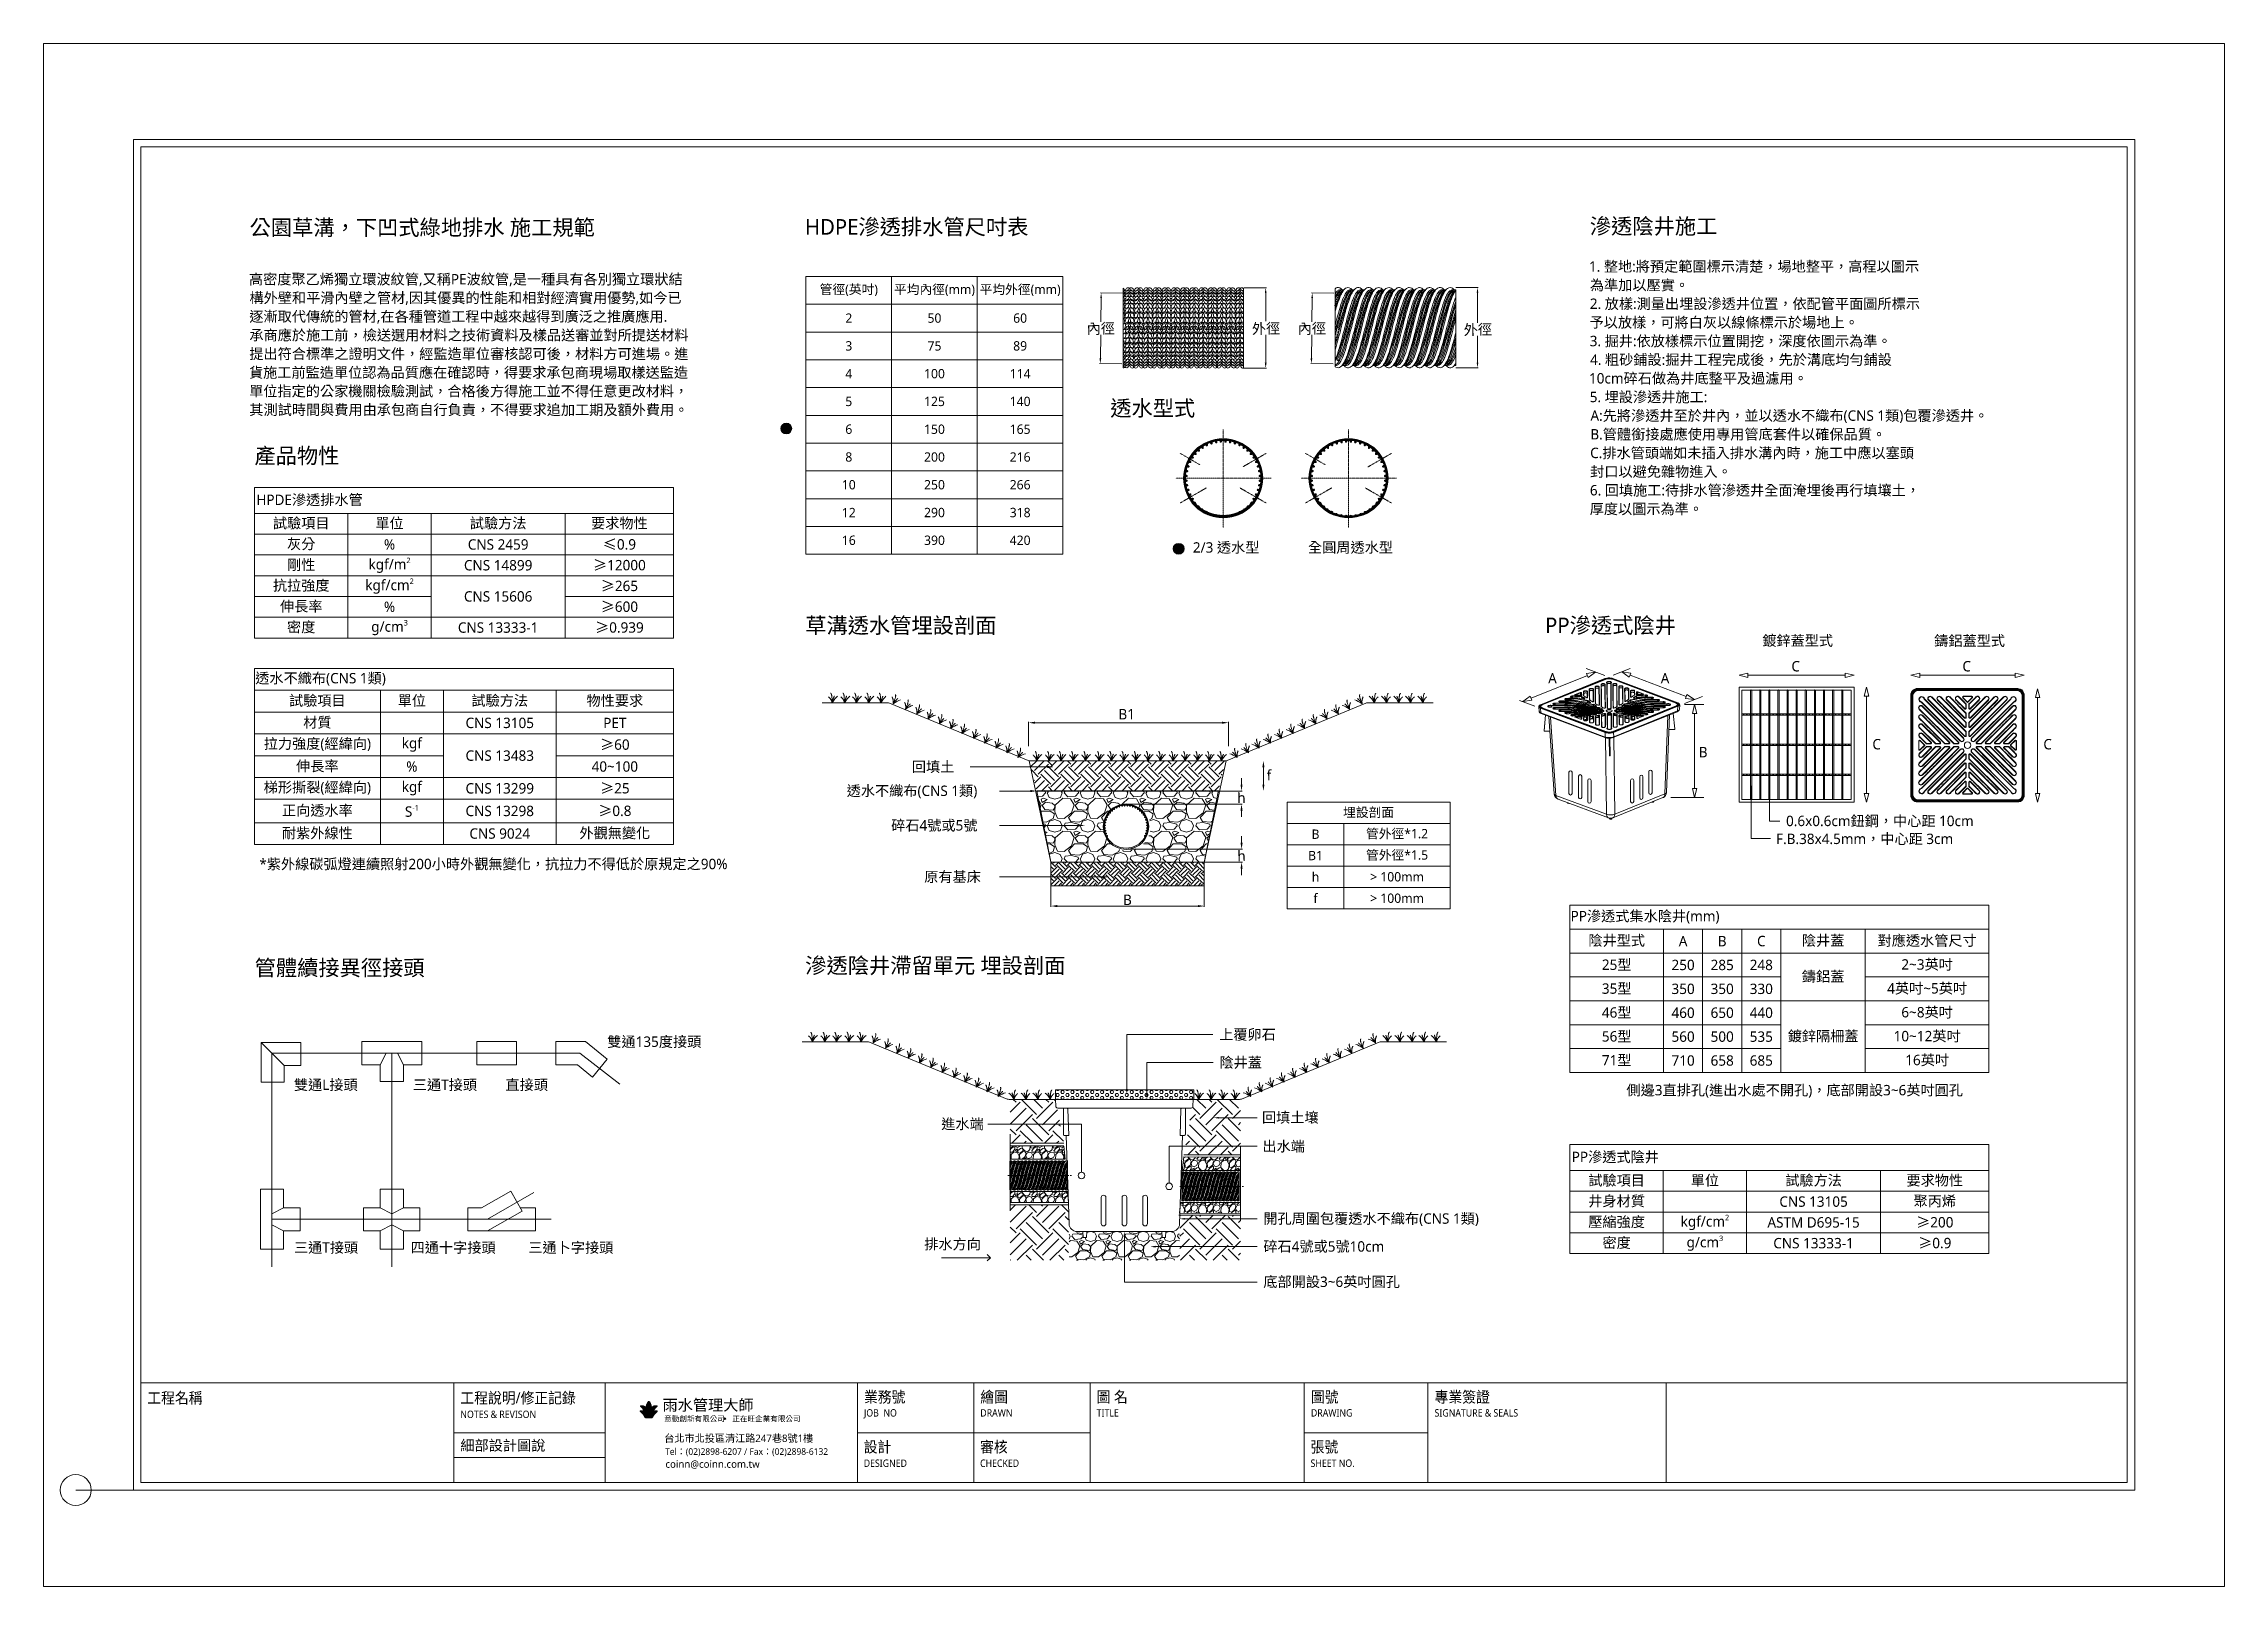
# Model space of a CAD drawing. Header units: millimetres. Extents: x 4229 to 8429, y -1187 to 1783.
import ezdxf
from ezdxf.enums import TextEntityAlignment as Align

# ---------------------------------------------------------------- set-up
doc = ezdxf.new("R2010")
doc.units = ezdxf.units.MM
doc.linetypes.add('CENTER', pattern=[2, 1.25, -0.25, 0.25, -0.25])
doc.linetypes.add('DASHDOT', pattern=[1, 0.5, -0.25, 0, -0.25])
doc.styles.get("Standard").update_dxf_attribs({"font": 'SimSun.ttf', "height": 18})
doc.styles.add('圖框文字', font='Microsoft JhengHei.ttf')
doc.styles.add('微軟正黑體-20', font='Microsoft JhengHei.ttf', dxfattribs={"height": 20})
doc.styles.add('微軟正黑體-30', font='Microsoft JhengHei.ttf', dxfattribs={"height": 30})

msp = doc.modelspace()

# ---------------------------------------------------------------- texts
at = {"lineweight": 5}
for s, height, style, p in [('公園草溝，下凹式綠地排水 施工規範', 30, '微軟正黑體-30', (4625.7, 1413.5, 326.4)), ('HDPE滲透排水管尺吋表', 30, '微軟正黑體-30', (5695.4, 1414.7)), ('滲透陰井施工', 30, '微軟正黑體-30', (7206.9, 1416.1, 326.4)), ('1. 整地:將預定範圍標示清楚，場地整平，高程以圖示', 20, '微軟正黑體-20', (7205.2, 1343.5, 326.4)), ('高密度聚乙烯獨立環波紋管,又稱PE波紋管,是一種具有各別獨立環狀結', 20, '微軟正黑體-20', (4624.5, 1319, 326.4)), ('構外壁和平滑內壁之管材,因其優異的性能和相對經濟實用優勢,如今已', 20, '微軟正黑體-20', (4625.4, 1283.1, 326.4)), ('為準加以壓實。', 20, '微軟正黑體-20', (7207, 1307.7, 326.4)), ('逐漸取代傳統的管材,在各種管道工程中越來越得到廣泛之推廣應用.', 20, '微軟正黑體-20', (4625.1, 1247.2, 326.4)), ('2. 放樣:測量出埋設滲透井位置，依配管平面圖所標示', 20, '微軟正黑體-20', (7206.9, 1271.8, 326.4)), ('承商應於施工前，檢送選用材料之技術資料及樣品送審並對所提送材料', 20, '微軟正黑體-20', (4625.3, 1211.3, 326.4)), ('予以放樣，可將白灰以線條標示於場地上。', 20, '微軟正黑體-20', (7206.4, 1235.9, 326.4)), ('3. 掘井:依放樣標示位置開挖，深度依圖示為準。', 20, '微軟正黑體-20', (7206.7, 1200, 326.4)), ('提出符合標準之證明文件，經監造單位審核認可後，材料方可進場。進', 20, '微軟正黑體-20', (4625.1, 1175.3, 326.4)), ('4. 粗砂鋪設:掘井工程完成後，先於溝底均勻鋪設', 20, '微軟正黑體-20', (7207.4, 1164.1, 326.4)), ('貨施工前監造單位認為品質應在確認時，得要求承包商現場取樣送監造', 20, '微軟正黑體-20', (4624.5, 1139.4, 326.4)), ('10cm碎石做為井底整平及過濾用。', 20, '微軟正黑體-20', (7205.2, 1128.2, 326.4)), ('單位指定的公家機關檢驗測試，合格後方得施工並不得任意更改材料，', 20, '微軟正黑體-20', (4624.8, 1103.5, 326.4)), ('透水型式', 30, '微軟正黑體-30', (6283.2, 1065.7)), ('5. 埋設滲透井施工:', 20, '微軟正黑體-20', (7206.7, 1092.3, 326.4)), ('其測試時間與費用由承包商自行負責，不得要求追加工期及額外費用。', 20, '微軟正黑體-20', (4625.1, 1067.6, 326.4)), ('A:先將滲透井至於井內，並以透水不織布(CNS 1類)包覆滲透井。', 20, '微軟正黑體-20', (7208.1, 1056.4, 326.4)), ('產品物性', 30, '微軟正黑體-30', (4635, 974.2)), ('C.排水管頭端如未插入排水溝內時，施工中應以塞頭', 20, '微軟正黑體-20', (7207.5, 984.6, 326.4)), ('B.管體銜接處應使用專用管底套件以確保品質。', 20, '微軟正黑體-20', (7207.9, 1020.5, 326.4)), ('封口以避免雜物進入。', 20, '微軟正黑體-20', (7207.4, 948.7, 326.4)), ('6. 回填施工:待排水管滲透井全面淹埋後再行填壤土，', 20, '微軟正黑體-20', (7207, 912.7, 326.4)), ('厚度以圖示為準。', 20, '微軟正黑體-20', (7206.6, 876.8, 326.4)), ('草溝透水管埋設剖面', 30, '微軟正黑體-30', (5695.8, 647.5, 326.4)), ('PP滲透式陰井', 30, '微軟正黑體-20', (7120.7, 647.6)), ('鍍鋅蓋型式', 20, '微軟正黑體-20', (7538.9, 623.3)), ('鑄鋁蓋型式', 20, '微軟正黑體-20', (7870.1, 623)), ('C', 20, '微軟正黑體-20', (7595.1, 573.9)), ('C', 20, '微軟正黑體-20', (7924.4, 573.9)), ('A', 20, '圖框文字', (7126.6, 550.7)), ('A', 20, '圖框文字', (7343.4, 550.7)), ('B1', 20, '微軟正黑體-20', (6299, 481.6)), ('B', 20, '微軟正黑體-20', (7416.7, 408.5)), ('C', 20, '微軟正黑體-20', (7751, 423.8)), ('C', 20, '微軟正黑體-20', (8080.3, 423.8)), ('回填土', 20, '微軟正黑體-20', (5901.2, 380.4)), ('透水不織布(CNS 1類)', 20, '微軟正黑體-20', (5775.6, 334.1)), ('0.6x0.6cm鈕鋼，中心距 10cm', 20, '微軟正黑體-20', (7584.8, 276.1)), ('碎石4號或5號', 20, '微軟正黑體-20', (5861.3, 267.6)), ('F.B.38x4.5mm，中心距 3cm', 20, '微軟正黑體-20', (7565.5, 241.6)), ('*紫外線碳弧燈連續照射200小時外觀無變化，抗拉力不得低於原規定之90%%%', 20, '微軟正黑體-20', (4644.5, 193.2)), ('原有基床', 20, '微軟正黑體-20', (5925, 168.6)), ('B', 20, '微軟正黑體-20', (6307.9, 124.2)), ('管體續接異徑接頭', 30, '微軟正黑體-30', (4635.4, -11.6)), ('滲透陰井滯留單元 埋設剖面', 30, '微軟正黑體-30', (5695.8, -7.3, 326.4)), ('雙通135度接頭', 20, '微軟正黑體-20', (5314.5, -148.9)), ('上覆卵石', 20, '微軟正黑體-20', (6493, -135)), ('陰井蓋', 20, '微軟正黑體-20', (6493.5, -188.9)), ('雙通L接頭', 20, '微軟正黑體-20', (4711, -231.9)), ('三通T接頭', 20, '微軟正黑體-20', (4940.1, -231.9)), ('直接頭', 20, '微軟正黑體-20', (5118.4, -231.9)), ('側邊3直排孔(進出水處不開孔)，底部開設3~6英吋圓孔', 20, '微軟正黑體-20', (7277.4, -242.2)), ('進水端', 20, '微軟正黑體-20', (5957.7, -307.2)), ('回填土壤', 20, '微軟正黑體-20', (6575.5, -294.8)), ('出水端', 20, '微軟正黑體-20', (6576.2, -350.2)), ('開孔周圍包覆透水不織布(CNS 1類)', 20, '微軟正黑體-20', (6578, -489.4)), ('三通T接頭', 20, '微軟正黑體-20', (4711.2, -545.2)), ('四通十字接頭', 20, '微軟正黑體-20', (4935.8, -545.2)), ('三通卜字接頭', 20, '微軟正黑體-20', (5162.5, -545.2)), ('排水方向', 20, '微軟正黑體-20', (5925, -538.7)), ('碎石4號或5號10cm', 20, '微軟正黑體-20', (6578.1, -543.1)), ('底部開設3~6英吋圓孔', 20, '微軟正黑體-20', (6578.1, -611.1)), ('意動創新有限公司    正在旺企業有限公司', 10.422, '圖框文字', (5424.3, -870, 326.4)), ('台北市北投區清江路247巷8號1樓', 14.283, '圖框文字', (5424.3, -909.6, 326.4)), ('coinn@coinn.com.tw', 14.283, '圖框文字', (5426.5, -959.2, 326.4))]:
    msp.add_text(s, height=height, dxfattribs=dict(at, style=style)).set_placement(p)
at = {"lineweight": 5, "style": '微軟正黑體-20'}
for s, p in [('內徑', (6237.9, 1223.5)), ('外徑', (6556.2, 1223.6)), ('內徑', (6644.4, 1223.5)), ('外徑', (6964.1, 1221.6)), ('f', (6584.7, 364.1)), ('h', (6528, 320.4)), ('h', (6528.2, 208.5))]:
    msp.add_text(s, height=20, rotation=1, dxfattribs=at).set_placement(p)
at = {"color": 3, "lineweight": 5, "style": '圖框文字', "width": 0.91}
for s, p in [('工程名稱', (4428.7, -824.7, 326.4)), ('工程說明/修正記錄', (5031.6, -824.7, 326.4)), ('業務號', (5808.9, -822.9, 326.4)), ('繪圖', (6033, -822.9, 326.4)), ('圖 名', (6257.1, -822.9, 326.4)), ('圖號', (6669.7, -822.9, 326.4)), ('專業簽證', (6907.9, -822.9, 326.4)), ('設計', (5808.4, -919, 326.4)), ('審核', (6032.5, -919, 326.4)), ('張號', (6669.1, -919, 326.4))]:
    msp.add_text(s, height=21.43, dxfattribs=at).set_placement(p, align=Align.MIDDLE_LEFT)
at = {"color": 4, "lineweight": 5, "style": '圖框文字'}
msp.add_text('雨水管理大師', height=21.43, dxfattribs=at).set_placement((5420.9, -849.1, 326.4))
at = {"lineweight": 5, "style": '圖框文字', "width": 0.91}
for s, height, p in [('NOTES & REVISON', 14.212, (5031.6, -856.3, 326.4)), ('JOB  NO', 14.21, (5808.9, -853.5, 326.4)), ('DRAWN', 14.21, (6033, -853.5, 326.4)), ('TITLE', 14.21, (6257.1, -853.5, 326.4)), ('DRAWING', 14.21, (6669.7, -853.5, 326.4)), ('SIGNATURE & SEALS', 14.212, (6907.9, -853.5, 326.4)), ('DESIGNED', 14.21, (5808.4, -950.4, 326.4)), ('CHECKED', 14.21, (6032.5, -950.4, 326.4)), ('SHEET NO.', 14.21, (6669.1, -950.4, 326.4))]:
    msp.add_text(s, height=height, dxfattribs=at).set_placement(p, align=Align.MIDDLE_LEFT)
at = {"color": 3, "lineweight": 5, "style": '圖框文字'}
msp.add_text('細部設計圖說', height=20, dxfattribs=at).set_placement((5031.6, -916.1, 326.4), align=Align.MIDDLE_LEFT)
at = {"lineweight": 5, "style": '圖框文字', "width": 0.98}
msp.add_text('Tel：(02)2898-6207 / Fax：(02)2898-6132', height=12.739, dxfattribs=at).set_placement((5425.9, -934.3, 326.4))
at = {"lineweight": 5, "style": '微軟正黑體-20'}
for s, insert, char_height, width, attachment_point in [('{\\fMicrosoft JhengHei|b0|i0|c136|p34;管徑(英吋)}', (5779.7, 1307.4), 18, 162, 5), ('平均內徑(mm)', (5944.7, 1307.4), 18, 162, 5), ('平均外徑(mm)', (6109.7, 1307.4), 18, 162, 5), ('2', (5779.7, 1254), 18, 162, 5), ('50', (5944.7, 1254), 18, 162, 5), ('60', (6109.7, 1254), 18, 162, 5), ('3', (5779.7, 1200.5), 18, 162, 5), ('75', (5944.7, 1200.5), 18, 162, 5), ('89', (6109.7, 1200.5), 18, 162, 5), ('4', (5779.7, 1147), 18, 162, 5), ('100', (5944.7, 1147), 18, 162, 5), ('114', (6109.7, 1147), 18, 162, 5), ('5', (5779.7, 1093.6), 18, 162, 5), ('125', (5944.7, 1093.6), 18, 162, 5), ('140', (6109.7, 1093.6), 18, 162, 5), ('6', (5779.7, 1040.1), 18, 162, 5), ('150', (5944.7, 1040.1), 18, 162, 5), ('165', (6109.7, 1040.1), 18, 162, 5), ('8', (5779.7, 986.6), 18, 162, 5), ('200', (5944.7, 986.6), 18, 162, 5), ('216', (6109.7, 986.6), 18, 162, 5), ('10', (5779.7, 933.2), 18, 162, 5), ('250', (5944.7, 933.2), 18, 162, 5), ('266', (6109.7, 933.2), 18, 162, 5), ('HPDE滲透排水管', (4638.7, 903.2), 20, 799.885, 4), ('12', (5779.7, 879.7), 18, 162, 5), ('290', (5944.7, 879.7), 18, 162, 5), ('318', (6109.7, 879.7), 18, 162, 5), ('試驗項目', (4725.1, 858.2), 20, 172.738, 5), ('單位', (4895.2, 858.2), 20, 152.839, 5), ('試驗方法', (5104.4, 858.2), 20, 250.971, 5), ('要求物性', (5337.9, 858.2), 20, 201.316, 5), ('灰分', (4725.1, 818.2), 20, 172.738, 5), ('\\A1;%', (4895.2, 818.2), 20, 152.839, 5), ('CNS 2459', (5104.4, 818.2), 20, 250.971, 5), ('{\\fSimSun|b0|i0|c134|p2;\\C256;≤\\fMicrosoft JhengHei|b0|i0|c136|p34;0.9}', (5337.9, 818.2), 20, 201.316, 5), ('16', (5779.7, 826.3), 18, 162, 5), ('390', (5944.7, 826.3), 18, 162, 5), ('420', (6109.7, 826.3), 18, 162, 5), ('剛性', (4725.1, 778.2), 20, 172.738, 5), ('\\A1;kgf/m{\\H0.525x;\\S2^ ;}', (4895.2, 778.2), 20, 152.839, 5), ('CNS 14899', (5104.4, 778.2), 20, 251.521, 5), ('{\\fSimSun|b0|i0|c134|p2;≥}12000', (5337.9, 778.2), 20, 201.316, 5), ('抗拉強度', (4725.1, 738.2), 20, 172.738, 5), ('\\A1;kgf/cm{\\H0.525x;\\S2^ ;}', (4895.2, 738.2), 20, 152.839, 5), ('CNS 15606', (5104.4, 718.2), 20, 250.971, 5), ('{\\fSimSun|b0|i0|c134|p2;≥}265', (5337.9, 738.2), 20, 201.316, 5), ('伸長率', (4725.1, 698.2), 20, 172.738, 5), ('密度', (4725.1, 658.2), 20, 172.738, 5), ('\\A1;g/cm{\\H0.525x;\\S3^ ;}', (4895.2, 658.2), 20, 152.839, 5), ('%', (4895.2, 698.2), 20, 152.839, 5), ('{\\fSimSun|b0|i0|c134|p2;≥}600', (5337.9, 698.2), 20, 201.316, 5), ('CNS 13333-1', (5104.4, 658.2), 20, 250.971, 5), ('{\\fSimSun|b0|i0|c134|p2;≥}0.939', (5337.9, 658.2), 20, 201.316, 5), ('透水不織布(CNS 1類)', (4636.5, 558.7), 20, 770.955, 4), ('{\\C256;試驗項目}', (4756.2, 516.7), 20, 239.424, 5), ('單位', (4938.2, 516.7), 20, 118.521, 5), ('試驗方法', (5107.5, 516.7), 20, 213.977, 5), ('物性要求', (5329.1, 516.7), 20, 190.033, 5), ('材質', (4756.2, 474.7), 20, 239.424, 5), ('CNS 13105', (5107.5, 474.7), 20, 213.977, 5), ('PET', (5329.1, 474.7), 20, 190.033, 5), ('{\\C256;拉力強度(經緯向)}', (4756.2, 432.7), 20, 239.424, 5), ('kgf', (4938.2, 432.7), 20, 118.521, 5), ('CNS 13483', (5107.5, 411.7), 20, 213.977, 5), ('{\\fSimSun|b0|i0|c134|p2;≥}60', (5329.1, 432.7), 20, 190.033, 5), ('{\\C256;伸長率}', (4756.2, 390.7), 20, 239.424, 5), ('{\\C256;40~100}', (5329.1, 390.7), 20, 190.033, 5), ('{\\C256;梯形撕裂(經緯向)}', (4756.2, 348.7), 20, 239.424, 5), ('kgf', (4938.2, 348.7), 20, 118.521, 5), ('CNS 13299', (5107.5, 348.7), 20, 213.977, 5), ('{\\fSimSun|b0|i0|c134|p2;≥}25', (5329.1, 348.7), 20, 190.033, 5), ('{\\C256;正向透水率}', (4756.2, 305.2), 20, 239.424, 5), ('\\A1;{\\C256;S\\H0.525x;\\S-1^ ;}', (4938.2, 305.2), 20, 118.521, 5), ('CNS 13298', (5107.5, 305.2), 20, 213.977, 5), ('埋設剖面', (6780.8, 301.7), 18, 311.02, 5), ('{\\C256;耐紫外線性}', (4756.2, 261.7), 20, 239.424, 5), ('CNS 9024', (5107.5, 261.7), 20, 213.977, 5), ('{\\C256;外觀無變化}', (5329.1, 261.7), 20, 190.033, 5), ('B', (6678.6, 260.6), 18, 106.501, 5), ('管外徑*1.2', (6835.6, 260.6), 18, 201.519, 5), ('B1', (6678.6, 219.5), 18, 106.501, 5), ('管外徑*1.5', (6835.6, 219.5), 18, 201.519, 5), ('h', (6678.6, 178.4), 18, 106.501, 5), ('> 100mm', (6835.6, 178.4), 18, 201.519, 5), ('f', (6678.6, 137.2), 18, 106.501, 5), ('> 100mm', (6835.6, 137.2), 18, 201.519, 5), ('{\\C256;PP滲透式集水陰井(mm)}', (7169.8, 100.7), 20, 804.225, 4), ('{\\C256;陰井型式}', (7258.6, 54.7), 20, 177.477, 5), ('A', (7386.5, 54.7), 20, 72.3, 5), ('B', (7461.8, 54.7), 20, 72.3, 5), ('C', (7537.1, 54.7), 20, 72.3, 5), ('陰井蓋', (7656.1, 54.7), 20, 159.693, 5), ('對應透水管尺寸', (7856.5, 54.7), 20, 235.155, 5), ('25型', (7258.6, 8.7), 20, 177.477, 5), ('250', (7386.5, 8.7), 20, 72.3, 5), ('285', (7461.8, 8.7), 20, 72.3, 5), ('248', (7537.1, 8.7), 20, 72.3, 5), ('2~3英吋', (7856.5, 8.7), 20, 235.155, 5), ('35型', (7258.6, -37.3), 20, 177.477, 5), ('350', (7386.5, -37.3), 20, 72.3, 5), ('350', (7461.8, -37.3), 20, 72.3, 5), ('330', (7537.1, -37.3), 20, 72.3, 5), ('鑄鋁蓋', (7656.1, -14.3), 20, 159.693, 5), ('4英吋~5英吋', (7856.5, -37.3), 20, 235.155, 5), ('46型', (7258.6, -83.3), 20, 177.477, 5), ('460', (7386.5, -83.3), 20, 72.3, 5), ('650', (7461.8, -83.3), 20, 72.3, 5), ('440', (7537.1, -83.3), 20, 72.3, 5), ('{\\fMicrosoft JhengHei|b0|i0|c136|p34;6~8英吋}', (7856.5, -83.3), 20, 235.155, 5), ('56型', (7258.6, -129.3), 20, 177.477, 5), ('560', (7386.5, -129.3), 20, 72.3, 5), ('500', (7461.8, -129.3), 20, 72.3, 5), ('535', (7537.1, -129.3), 20, 72.3, 5), ('鍍鋅隔柵蓋', (7656.1, -129.3), 20, 159.693, 5), ('{\\fMicrosoft JhengHei|b0|i0|c136|p34;10~12英吋}', (7856.5, -129.3), 20, 235.155, 5), ('71型', (7258.6, -175.3), 20, 177.477, 5), ('710', (7386.5, -175.3), 20, 72.3, 5), ('658', (7461.8, -175.3), 20, 72.3, 5), ('685', (7537.1, -175.3), 20, 72.3, 5), ('{\\fMicrosoft JhengHei|b0|i0|c136|p34;16英吋}', (7856.5, -175.3), 20, 235.155, 5), ('PP滲透式陰井', (7172, -361.9), 20, 162.563, 4), ('試驗項目', (7258.4, -406.9), 20, 172.738, 5), ('單位', (7428.5, -406.9), 20, 152.839, 5), ('試驗方法', (7637.8, -406.9), 20, 250.971, 5), ('要求物性', (7871.2, -406.9), 20, 201.316, 5), ('井身材質', (7258.4, -446.9), 20, 172.738, 5), ('CNS 13105', (7637.8, -446.9), 20, 250.971, 5), ('聚丙烯', (7871.2, -446.9), 20, 77.863, 5), ('壓縮強度', (7258.4, -486.9), 20, 172.738, 5), ('\\A1;kgf/cm{\\H0.525x;\\S2^ ;}', (7428.5, -486.9), 20, 152.839, 5), ('ASTM D695-15', (7637.8, -486.9), 20, 251.521, 5), ('{\\fSimSun|b0|i0|c134|p2;≥}200', (7871.2, -486.9), 20, 201.316, 5), ('密度', (7258.4, -526.9), 20, 172.738, 5), ('\\A1;g/cm{\\H0.525x;\\S3^ ;}', (7428.5, -526.9), 20, 152.839, 5), ('CNS 13333-1', (7637.8, -526.9), 20, 250.971, 5), ('{\\fSimSun|b0|i0|c134|p2;≥}0.9', (7871.2, -526.9), 20, 201.316, 5)]:
    msp.add_mtext(s, dxfattribs=dict(at, insert=insert, char_height=char_height, width=width, attachment_point=attachment_point))
at = {"lineweight": 5, "char_height": 20, "attachment_point": 1, "style": '微軟正黑體-20'}
for s, width, insert in [('2/3 透水型', 126.126, (6442.3, 822.6)), ('全圓周透水型', 157.217, (6664.1, 822.6))]:
    msp.add_mtext_dynamic_manual_height_columns(s, width=width, gutter_width=90, heights=[0], dxfattribs=dict(at, insert=insert))
at = {"lineweight": 5, "char_height": 20, "attachment_point": 5}
for s, insert, width in [('{\\fMicrosoft JhengHei|b0|i0|c136|p34;\\C256;%}', (4938.2, 390.7), 118.521), ('{\\fSimSun|b0|i0|c134|p2;≥\\fMicrosoft JhengHei|b0|i0|c136|p34;0.8}', (5329.1, 305.2), 190.033)]:
    msp.add_mtext(s, dxfattribs=dict(at, insert=insert, width=width))

# ---------------------------------------------------------------- hatches: boundary and pattern name
at = {"lineweight": 5}
h = msp.add_hatch(color=256, dxfattribs=at)
h.dxf.hatch_style = 1
h.paths.add_polyline_path([(5669.7, 1041.5, 1), (5648.7, 1041.5, 1)])
h = msp.add_hatch(color=256, dxfattribs=at)
h.dxf.hatch_style = 1
h.paths.add_polyline_path([(6425.5, 810, 1), (6404.5, 810, 1)])
h = msp.add_hatch(color=256, dxfattribs=at)
h.dxf.hatch_style = 1
h.paths.add_polyline_path([(6277.5, 254.3), (6275.7, 253.3, 0.267949), (6313.6, 231.4), (6313.6, 233.8, -0.264068)])
h.paths.add_polyline_path([(6351.4, 253.3), (6349.7, 254.3, -0.264068), (6313.6, 233.8), (6313.6, 231.4, 0.267949)])
h = msp.add_hatch(dxfattribs=at)
h.set_pattern_fill('HEX', color=256)
h.set_pattern_definition([(0, (-3106.6955, -51.702), (0, 5.4992613), [3.175, -6.35]), (120, (-3106.6955, -51.702), (-4.7625, -2.7496307), [3.175, -6.35]), (60, (-3103.5205, -51.702), (-4.7625, 2.7496307), [3.175, -6.35])])
h.paths.add_polyline_path([(6177.6, -231.9), (6177.6, -250), (6444.2, -250), (6444.2, -231.9)])
at = {"lineweight": 5, "true_color": 0xf8d731}
h = msp.add_hatch(color=40, dxfattribs=at)
h.dxf.hatch_style = 1
edge = h.paths.add_edge_path()
edge.add_spline(control_points=[(5399.7, -851.1), (5400.6, -850.5), (5401.5, -850), (5402.3, -849.6), (5403.3, -849.2), (5403.7, -849.1), (5403.7, -849), (5403.8, -848.9), (5404.6, -847.7), (5404.9, -847.2), (5405.3, -846.7), (5405.7, -846.1), (5406.1, -845.5), (5406.6, -844.9), (5407, -844.4), (5407.4, -843.9), (5408.2, -843), (5408.5, -842.7), (5408.9, -842.4), (5409.4, -842), (5409.8, -841.5), (5410.1, -841.3), (5410.3, -841), (5410.5, -840.8), (5410.6, -840.6), (5410.6, -840.4), (5410.6, -840.3), (5410.5, -840.2), (5410.3, -840), (5409.9, -839.9), (5409.4, -839.9), (5408.9, -839.8), (5408.5, -839.7), (5407.9, -839.8), (5407.2, -839.8), (5406.6, -839.8), (5405.8, -839.9), (5405.4, -840), (5404.7, -840.2), (5404.1, -840.5), (5403.6, -840.7), (5402.9, -841), (5402.3, -841.4), (5401.7, -841.8), (5401.2, -842.1), (5400.7, -842.5), (5400.2, -843), (5399.8, -843.3), (5399.7, -843.4), (5399.7, -843.4), (5399.7, -843.2), (5399.6, -842.3), (5399.5, -841.5), (5398.8, -838.3), (5398.4, -837.3), (5397.8, -835.8), (5397.3, -834.7), (5396.7, -833.6), (5395.8, -832.4), (5395.2, -831.8), (5394.7, -831.4), (5394.5, -831.3), (5394.3, -831.4), (5394, -831.6), (5393.8, -831.8), (5393.6, -832), (5393.2, -832.4), (5393, -832.7), (5392.7, -833.1), (5392.3, -833.7), (5392, -834.2), (5391.6, -835), (5390.9, -836.5), (5390.2, -838.2), (5390, -839.2), (5389.6, -840.8), (5389.4, -842.2), (5389.3, -843.1), (5389.3, -843.3), (5389.2, -843.3), (5388.2, -842.4), (5387.1, -841.7), (5385.8, -840.9), (5384.4, -840.3), (5382.9, -839.9), (5381.6, -839.7), (5379.8, -839.9), (5378.8, -840), (5378.4, -840.2), (5378.4, -840.3), (5378.4, -840.5), (5378.5, -840.6), (5378.6, -840.9), (5378.8, -841.3), (5379.4, -841.8), (5379.9, -842.2), (5380.5, -842.7), (5381.6, -844), (5382.4, -844.8), (5382.7, -845.2), (5383.1, -845.9), (5383.6, -846.5), (5384.2, -847.4), (5384.6, -848), (5385.2, -848.9), (5385.2, -849), (5385.5, -849.1), (5386.2, -849.4), (5387, -849.8), (5387.7, -850.1), (5388.1, -850.4), (5388.6, -850.7), (5389.1, -851), (5389.3, -851.2), (5389.4, -851.2), (5389.4, -851.1), (5389.4, -850.9), (5389.6, -849.3), (5389.9, -848), (5390.2, -846.9), (5390.7, -845.2), (5390.9, -844.5), (5391.3, -843.5), (5391.7, -842.6), (5391.9, -842.1), (5392.4, -841.2), (5392.9, -840.6), (5393.4, -840.1), (5393.8, -839.8), (5394.2, -839.6), (5394.5, -839.6), (5394.8, -839.6), (5395.3, -839.9), (5395.8, -840.3), (5396.2, -840.8), (5396.6, -841.3), (5397.1, -842.2), (5397.5, -843.1), (5397.9, -844.1), (5398.2, -845), (5398.5, -845.9), (5398.7, -846.5), (5399, -847.5), (5399.2, -848.4), (5399.4, -849.4), (5399.5, -850), (5399.6, -850.8), (5399.7, -851.1), (5399.7, -851.1)], knot_values=[0, 0, 0, 0, 1, 2, 3, 4, 5, 6, 7, 8, 9, 10, 11, 12, 13, 14, 15, 16, 17, 18, 19, 20, 21, 22, 23, 24, 25, 26, 27, 28, 29, 30, 31, 32, 33, 34, 35, 36, 37, 38, 39, 40, 41, 42, 43, 44, 45, 46, 47, 48, 49, 50, 51, 52, 53, 54, 55, 56, 57, 58, 59, 60, 61, 61, 61, 62, 63, 64, 65, 66, 67, 68, 69, 70, 71, 72, 73, 74, 75, 76, 77, 78, 79, 80, 81, 82, 83, 84, 85, 86, 87, 88, 89, 90, 91, 92, 93, 94, 95, 96, 97, 98, 99, 100, 101, 102, 103, 104, 105, 106, 107, 108, 109, 110, 111, 112, 113, 114, 115, 116, 117, 118, 119, 120, 121, 122, 123, 124, 125, 126, 127, 128, 129, 130, 131, 132, 133, 134, 135, 136, 137, 138, 139, 140, 141, 142, 143, 144, 144, 144, 144], degree=3, periodic=0)
edge = h.paths.add_edge_path()
edge.add_spline(control_points=[(5394.5, -862.8), (5397.6, -862.8), (5399.6, -862.8), (5400.4, -862.8), (5400.8, -862.8), (5401.1, -862.6), (5401.3, -862.5), (5401.6, -862.3), (5401.8, -862), (5402.1, -861.3), (5402.7, -860.1), (5403, -859.5), (5403.5, -858.7), (5404.1, -857.9), (5404.7, -857.1), (5405.2, -856.2), (5406, -855.4), (5406.8, -854.5), (5407.9, -853.3), (5408.7, -852.6), (5409.4, -852), (5409.9, -851.5), (5410.4, -851.1), (5410.7, -850.7), (5410.8, -850.5), (5410.9, -850.3), (5410.9, -850.1), (5410.7, -849.9), (5410.5, -849.8), (5410, -849.7), (5409.2, -849.6), (5408, -849.5), (5406.9, -849.6), (5405.7, -849.6), (5404.7, -849.8), (5403.6, -850.2), (5402.9, -850.4), (5401.9, -850.9), (5401.1, -851.4), (5400, -852.1), (5399.1, -852.7), (5398.7, -853.2), (5398.7, -853.2), (5398.5, -852.8), (5398.4, -851.8), (5398, -849.3), (5397.7, -847.9), (5397.3, -846.3), (5396.8, -844.8), (5396.1, -843.1), (5395.4, -841.8), (5395.2, -841.6), (5394.9, -841.2), (5394.7, -841), (5394.5, -841), (5394.3, -841), (5394.1, -841.1), (5393.8, -841.3), (5393.5, -841.7), (5393.2, -842.2), (5392.7, -843.1), (5392.4, -843.8), (5392, -844.6), (5391.6, -845.7), (5391.3, -846.7), (5390.9, -848.1), (5390.7, -849.4), (5390.4, -850.5), (5390.3, -851.7), (5390.2, -852.5), (5390.2, -853.2), (5390.2, -853.2), (5390, -853.1), (5389.7, -852.9), (5388.7, -852.2), (5387.9, -851.5), (5387, -851), (5386.2, -850.6), (5385.2, -850.2), (5384.3, -849.9), (5383.2, -849.7), (5382.4, -849.6), (5381.3, -849.5), (5379.9, -849.6), (5379, -849.7), (5378.4, -849.7), (5378.1, -849.9), (5378, -850.2), (5378, -850.4), (5378.2, -850.7), (5378.6, -851.2), (5379.6, -852.1), (5380.5, -852.9), (5381.5, -853.9), (5382.4, -854.7), (5383.2, -855.7), (5384.1, -856.8), (5385.3, -858.5), (5386, -859.7), (5386.6, -861), (5387.1, -861.9), (5387.3, -862.2), (5387.5, -862.4), (5387.9, -862.6), (5388.6, -862.8), (5389.8, -862.8), (5394.5, -862.8)], knot_values=[0, 0, 0, 0, 1, 2, 3, 4, 5, 6, 7, 8, 9, 10, 11, 12, 13, 14, 15, 16, 17, 18, 19, 20, 21, 22, 23, 24, 25, 26, 27, 28, 29, 30, 31, 32, 33, 34, 35, 36, 37, 38, 39, 40, 41, 42, 43, 44, 45, 46, 47, 48, 49, 50, 51, 52, 53, 54, 55, 56, 57, 58, 59, 60, 61, 62, 63, 64, 65, 66, 67, 68, 69, 70, 71, 72, 73, 74, 75, 76, 77, 78, 79, 80, 81, 82, 83, 84, 85, 86, 87, 88, 89, 90, 91, 92, 93, 94, 95, 96, 97, 98, 99, 100, 101, 102, 103, 104, 104, 104, 104], degree=3, periodic=0)
at = {"lineweight": 5}
h = msp.add_hatch(color=256, dxfattribs=at)
h.dxf.hatch_style = 1
h.paths.add_polyline_path([(5542.8, -864.8, 1), (5539.7, -864.8, 1)])

# ---------------------------------------------------------------- linework, layer by layer
for p, q in [((4229, 1782.5, 163.2), (8429, 1782.5, 163.2)), ((4229, -1187.5, 163.2), (4229, 1782.5, 163.2)), ((8429, 1782.5, 163.2), (8429, -1187.5, 163.2)), ((4416, 1583.7, 163.2), (8241.9, 1583.7, 163.2)), ((4416, -795.5, 163.2), (4416, 1583.7, 163.2)), ((4416, 1583.7, 326.4), (8241.9, 1583.7, 326.4)), ((4416, -795.5, 326.4), (4416, 1583.7, 326.4)), ((8241.9, 1583.7, 326.4), (4416, 1583.7, 326.4)), ((4416, 1583.7, 326.4), (4416, -987.8, 326.4)), ((8241.9, 1583.7, 163.2), (8241.9, -795.5, 163.2)), ((8241.9, 1583.7, 326.4), (8241.9, -795.5, 326.4)), ((8241.9, -987.8, 326.4), (8241.9, 1583.7, 326.4)), ((5697.2, 1334.2), (6192.2, 1334.2)), ((5697.2, 1334.2), (5697.2, 799.5)), ((5862.2, 1334.2), (5862.2, 799.5)), ((6027.2, 1334.2), (6027.2, 799.5)), ((6192.2, 1334.2), (6192.2, 799.5)), ((6307.5, 1302), (6264.5, 1302.5)), ((6308.1, 1311.7), (6308.1, 1158.1)), ((6309.9, 1308.9), (6311.5, 1308.4)), ((6309.9, 1304.3), (6311.5, 1302.7)), ((6313, 1308.9), (6311.4, 1308.4)), ((6313, 1304.3), (6311.4, 1302.7)), ((6319.2, 1308.9), (6317.5, 1308.4)), ((6319.2, 1304.3), (6317.5, 1302.7)), ((6321.5, 1308.9), (6323.2, 1308.4)), ((6321.5, 1304.3), (6323.2, 1302.7)), ((6327.7, 1308.9), (6329.3, 1308.4)), ((6327.7, 1304.3), (6329.3, 1302.7)), ((6330.8, 1308.9), (6329.2, 1308.4)), ((6330.8, 1304.3), (6329.2, 1302.7)), ((6336.9, 1308.9), (6335.3, 1308.4)), ((6336.9, 1304.3), (6335.3, 1302.7)), ((6339.3, 1308.9), (6340.9, 1308.4)), ((6339.3, 1304.3), (6340.9, 1302.7)), ((6345.4, 1308.9), (6347.1, 1308.4)), ((6345.4, 1304.3), (6347.1, 1302.7)), ((6348.6, 1308.9), (6346.9, 1308.4)), ((6348.6, 1304.3), (6346.9, 1302.7)), ((6354.7, 1308.9), (6353, 1308.4)), ((6354.7, 1304.3), (6353, 1302.7)), ((6357, 1308.9), (6358.7, 1308.4)), ((6357, 1304.3), (6358.7, 1302.7)), ((6363.2, 1308.9), (6364.8, 1308.4)), ((6363.2, 1304.3), (6364.8, 1302.7)), ((6366.3, 1308.9), (6364.7, 1308.4)), ((6366.3, 1304.3), (6364.7, 1302.7)), ((6372.4, 1308.9), (6370.8, 1308.4)), ((6372.4, 1304.3), (6370.8, 1302.7)), ((6374.8, 1308.9), (6376.4, 1308.4)), ((6374.8, 1304.3), (6376.4, 1302.7)), ((6380.9, 1308.9), (6382.6, 1308.4)), ((6380.9, 1304.3), (6382.6, 1302.7)), ((6384.1, 1308.9), (6382.4, 1308.4)), ((6384.1, 1304.3), (6382.4, 1302.7)), ((6390.2, 1308.9), (6388.6, 1308.4)), ((6390.2, 1304.3), (6388.6, 1302.7)), ((6392.6, 1308.9), (6394.2, 1308.4)), ((6392.6, 1304.3), (6394.2, 1302.7)), ((6398.7, 1308.9), (6400.3, 1308.4)), ((6398.7, 1304.3), (6400.3, 1302.7)), ((6401.8, 1308.9), (6400.2, 1308.4)), ((6401.8, 1304.3), (6400.2, 1302.7)), ((6408, 1308.9), (6406.3, 1308.4)), ((6408, 1304.3), (6406.3, 1302.7)), ((6410.3, 1308.9), (6412, 1308.4)), ((6410.3, 1304.3), (6412, 1302.7)), ((6416.5, 1308.9), (6418.1, 1308.4)), ((6416.5, 1304.3), (6418.1, 1302.7)), ((6419.6, 1308.9), (6418, 1308.4)), ((6419.6, 1304.3), (6418, 1302.7)), ((6425.7, 1308.9), (6424.1, 1308.4)), ((6425.7, 1304.3), (6424.1, 1302.7)), ((6428.1, 1308.9), (6429.7, 1308.4)), ((6428.1, 1304.3), (6429.7, 1302.7)), ((6434.2, 1308.9), (6435.9, 1308.4)), ((6434.2, 1304.3), (6435.9, 1302.7)), ((6437.4, 1308.9), (6435.7, 1308.4)), ((6437.4, 1304.3), (6435.7, 1302.7)), ((6443.5, 1308.9), (6441.9, 1308.4)), ((6443.5, 1304.3), (6441.9, 1302.7)), ((6445.9, 1308.9), (6447.5, 1308.4)), ((6445.9, 1304.3), (6447.5, 1302.7)), ((6452, 1308.9), (6453.6, 1308.4)), ((6452, 1304.3), (6453.6, 1302.7)), ((6455.1, 1308.9), (6453.5, 1308.4)), ((6455.1, 1304.3), (6453.5, 1302.7)), ((6461.3, 1308.9), (6459.6, 1308.4)), ((6461.3, 1304.3), (6459.6, 1302.7)), ((6463.6, 1308.9), (6465.3, 1308.4)), ((6463.6, 1304.3), (6465.3, 1302.7)), ((6469.7, 1308.9), (6471.4, 1308.4)), ((6469.7, 1304.3), (6471.4, 1302.7)), ((6472.9, 1308.9), (6471.2, 1308.4)), ((6472.9, 1304.3), (6471.2, 1302.7)), ((6479, 1308.9), (6477.4, 1308.4)), ((6479, 1304.3), (6477.4, 1302.7)), ((6481.4, 1308.9), (6483, 1308.4)), ((6481.4, 1304.3), (6483, 1302.7)), ((6487.5, 1308.9), (6489.1, 1308.4)), ((6487.5, 1304.3), (6489.1, 1302.7)), ((6490.6, 1308.9), (6489, 1308.4)), ((6490.6, 1304.3), (6489, 1302.7)), ((6496.8, 1308.9), (6495.1, 1308.4)), ((6496.8, 1304.3), (6495.1, 1302.7)), ((6499.1, 1308.9), (6500.8, 1308.4)), ((6499.1, 1304.3), (6500.8, 1302.7)), ((6505.3, 1308.9), (6506.9, 1308.4)), ((6505.3, 1304.3), (6506.9, 1302.7)), ((6508.4, 1308.9), (6506.8, 1308.4)), ((6508.4, 1304.3), (6506.8, 1302.7)), ((6514.5, 1308.9), (6512.9, 1308.4)), ((6514.5, 1304.3), (6512.9, 1302.7)), ((6516.9, 1308.9), (6518.5, 1308.4)), ((6516.9, 1304.3), (6518.5, 1302.7)), ((6523, 1308.9), (6524.7, 1308.4)), ((6523, 1304.3), (6524.7, 1302.7)), ((6526.2, 1308.9), (6524.5, 1308.4)), ((6526.2, 1304.3), (6524.5, 1302.7)), ((6532.3, 1308.9), (6530.7, 1308.4)), ((6532.3, 1304.3), (6530.7, 1302.7)), ((6534.7, 1308.9), (6536.3, 1308.4)), ((6534.7, 1304.3), (6536.3, 1302.7)), ((6540, 1310.7), (6540, 1158)), ((6540.7, 1312.4), (6583.9, 1312.4)), ((6582.6, 1302.4), (6582.6, 1248.4)), ((6714, 1302), (6671, 1302.5)), ((6948.6, 1312.9), (6991.8, 1312.9)), ((6948.6, 1308.6), (6948.6, 1162.8)), ((6990.5, 1302.9), (6990.5, 1244.7)), ((5697.2, 1280.7), (6192.2, 1280.7)), ((6265.6, 1292.5), (6265.1, 1246.8)), ((6309.9, 1299.2), (6311.5, 1297.6)), ((6309.9, 1292.4), (6311.5, 1289.7)), ((6309.9, 1286.8), (6311.5, 1283.1)), ((6309.9, 1279.5), (6311.5, 1274.9)), ((6309.9, 1270.8), (6311.5, 1265.1)), ((6309.9, 1262.9), (6311.5, 1256.2)), ((6313, 1299.2), (6311.4, 1297.6)), ((6313, 1292.4), (6311.4, 1289.7)), ((6313, 1286.8), (6311.4, 1283.1)), ((6313, 1279.5), (6311.4, 1274.9)), ((6313, 1270.8), (6311.4, 1265.1)), ((6313, 1262.9), (6311.4, 1256.2)), ((6319.2, 1299.2), (6317.5, 1297.6)), ((6319.2, 1292.4), (6317.5, 1289.7)), ((6319.2, 1286.8), (6317.5, 1283.1)), ((6319.2, 1279.5), (6317.5, 1274.9)), ((6319.2, 1270.8), (6317.5, 1265.1)), ((6319.2, 1262.9), (6317.5, 1256.2)), ((6321.5, 1299.2), (6323.2, 1297.6)), ((6321.5, 1292.4), (6323.2, 1289.7)), ((6321.5, 1286.8), (6323.2, 1283.1)), ((6321.5, 1279.5), (6323.2, 1274.9)), ((6321.5, 1270.8), (6323.2, 1265.1)), ((6321.5, 1262.9), (6323.2, 1256.2)), ((6327.7, 1299.2), (6329.3, 1297.6)), ((6327.7, 1292.4), (6329.3, 1289.7)), ((6327.7, 1286.8), (6329.3, 1283.1)), ((6327.7, 1279.5), (6329.3, 1274.9)), ((6327.7, 1270.8), (6329.3, 1265.1)), ((6327.7, 1262.9), (6329.3, 1256.2)), ((6330.8, 1299.2), (6329.2, 1297.6)), ((6330.8, 1292.4), (6329.2, 1289.7)), ((6330.8, 1286.8), (6329.2, 1283.1)), ((6330.8, 1279.5), (6329.2, 1274.9)), ((6330.8, 1270.8), (6329.2, 1265.1)), ((6330.8, 1262.9), (6329.2, 1256.2)), ((6336.9, 1299.2), (6335.3, 1297.6)), ((6336.9, 1292.4), (6335.3, 1289.7)), ((6336.9, 1286.8), (6335.3, 1283.1)), ((6336.9, 1279.5), (6335.3, 1274.9)), ((6336.9, 1270.8), (6335.3, 1265.1)), ((6336.9, 1262.9), (6335.3, 1256.2)), ((6339.3, 1299.2), (6340.9, 1297.6)), ((6339.3, 1292.4), (6340.9, 1289.7)), ((6339.3, 1286.8), (6340.9, 1283.1)), ((6339.3, 1279.5), (6340.9, 1274.9)), ((6339.3, 1270.8), (6340.9, 1265.1)), ((6339.3, 1262.9), (6340.9, 1256.2)), ((6345.4, 1299.2), (6347.1, 1297.6)), ((6345.4, 1292.4), (6347.1, 1289.7)), ((6345.4, 1286.8), (6347.1, 1283.1)), ((6345.4, 1279.5), (6347.1, 1274.9)), ((6345.4, 1270.8), (6347.1, 1265.1)), ((6345.4, 1262.9), (6347.1, 1256.2)), ((6348.6, 1299.2), (6346.9, 1297.6)), ((6348.6, 1292.4), (6346.9, 1289.7)), ((6348.6, 1286.8), (6346.9, 1283.1)), ((6348.6, 1279.5), (6346.9, 1274.9)), ((6348.6, 1270.8), (6346.9, 1265.1)), ((6348.6, 1262.9), (6346.9, 1256.2)), ((6354.7, 1299.2), (6353, 1297.6)), ((6354.7, 1292.4), (6353, 1289.7)), ((6354.7, 1286.8), (6353, 1283.1)), ((6354.7, 1279.5), (6353, 1274.9)), ((6354.7, 1270.8), (6353, 1265.1)), ((6354.7, 1262.9), (6353, 1256.2)), ((6357, 1299.2), (6358.7, 1297.6)), ((6357, 1292.4), (6358.7, 1289.7)), ((6357, 1286.8), (6358.7, 1283.1)), ((6357, 1279.5), (6358.7, 1274.9)), ((6357, 1270.8), (6358.7, 1265.1)), ((6357, 1262.9), (6358.7, 1256.2)), ((6363.2, 1299.2), (6364.8, 1297.6)), ((6363.2, 1292.4), (6364.8, 1289.7)), ((6363.2, 1286.8), (6364.8, 1283.1)), ((6363.2, 1279.5), (6364.8, 1274.9)), ((6363.2, 1270.8), (6364.8, 1265.1)), ((6363.2, 1262.9), (6364.8, 1256.2)), ((6366.3, 1299.2), (6364.7, 1297.6)), ((6366.3, 1292.4), (6364.7, 1289.7)), ((6366.3, 1286.8), (6364.7, 1283.1)), ((6366.3, 1279.5), (6364.7, 1274.9)), ((6366.3, 1270.8), (6364.7, 1265.1)), ((6366.3, 1262.9), (6364.7, 1256.2)), ((6372.4, 1299.2), (6370.8, 1297.6)), ((6372.4, 1292.4), (6370.8, 1289.7)), ((6372.4, 1286.8), (6370.8, 1283.1)), ((6372.4, 1279.5), (6370.8, 1274.9)), ((6372.4, 1270.8), (6370.8, 1265.1)), ((6372.4, 1262.9), (6370.8, 1256.2)), ((6374.8, 1299.2), (6376.4, 1297.6)), ((6374.8, 1292.4), (6376.4, 1289.7)), ((6374.8, 1286.8), (6376.4, 1283.1)), ((6374.8, 1279.5), (6376.4, 1274.9)), ((6374.8, 1270.8), (6376.4, 1265.1)), ((6374.8, 1262.9), (6376.4, 1256.2)), ((6380.9, 1299.2), (6382.6, 1297.6)), ((6380.9, 1292.4), (6382.6, 1289.7)), ((6380.9, 1286.8), (6382.6, 1283.1)), ((6380.9, 1279.5), (6382.6, 1274.9)), ((6380.9, 1270.8), (6382.6, 1265.1)), ((6380.9, 1262.9), (6382.6, 1256.2)), ((6384.1, 1299.2), (6382.4, 1297.6)), ((6384.1, 1292.4), (6382.4, 1289.7)), ((6384.1, 1286.8), (6382.4, 1283.1)), ((6384.1, 1279.5), (6382.4, 1274.9)), ((6384.1, 1270.8), (6382.4, 1265.1)), ((6384.1, 1262.9), (6382.4, 1256.2)), ((6390.2, 1299.2), (6388.6, 1297.6)), ((6390.2, 1292.4), (6388.6, 1289.7)), ((6390.2, 1286.8), (6388.6, 1283.1)), ((6390.2, 1279.5), (6388.6, 1274.9)), ((6390.2, 1270.8), (6388.6, 1265.1)), ((6390.2, 1262.9), (6388.6, 1256.2)), ((6392.6, 1299.2), (6394.2, 1297.6)), ((6392.6, 1292.4), (6394.2, 1289.7)), ((6392.6, 1286.8), (6394.2, 1283.1)), ((6392.6, 1279.5), (6394.2, 1274.9)), ((6392.6, 1270.8), (6394.2, 1265.1)), ((6392.6, 1262.9), (6394.2, 1256.2)), ((6398.7, 1299.2), (6400.3, 1297.6)), ((6398.7, 1292.4), (6400.3, 1289.7)), ((6398.7, 1286.8), (6400.3, 1283.1)), ((6398.7, 1279.5), (6400.3, 1274.9)), ((6398.7, 1270.8), (6400.3, 1265.1)), ((6398.7, 1262.9), (6400.3, 1256.2)), ((6401.8, 1299.2), (6400.2, 1297.6)), ((6401.8, 1292.4), (6400.2, 1289.7)), ((6401.8, 1286.8), (6400.2, 1283.1)), ((6401.8, 1279.5), (6400.2, 1274.9)), ((6401.8, 1270.8), (6400.2, 1265.1)), ((6401.8, 1262.9), (6400.2, 1256.2)), ((6408, 1299.2), (6406.3, 1297.6)), ((6408, 1292.4), (6406.3, 1289.7)), ((6408, 1286.8), (6406.3, 1283.1)), ((6408, 1279.5), (6406.3, 1274.9)), ((6408, 1270.8), (6406.3, 1265.1)), ((6408, 1262.9), (6406.3, 1256.2)), ((6410.3, 1299.2), (6412, 1297.6)), ((6410.3, 1292.4), (6412, 1289.7)), ((6410.3, 1286.8), (6412, 1283.1)), ((6410.3, 1279.5), (6412, 1274.9)), ((6410.3, 1270.8), (6412, 1265.1)), ((6410.3, 1262.9), (6412, 1256.2)), ((6416.5, 1299.2), (6418.1, 1297.6)), ((6416.5, 1292.4), (6418.1, 1289.7)), ((6416.5, 1286.8), (6418.1, 1283.1)), ((6416.5, 1279.5), (6418.1, 1274.9)), ((6416.5, 1270.8), (6418.1, 1265.1)), ((6416.5, 1262.9), (6418.1, 1256.2)), ((6419.6, 1299.2), (6418, 1297.6)), ((6419.6, 1292.4), (6418, 1289.7)), ((6419.6, 1286.8), (6418, 1283.1)), ((6419.6, 1279.5), (6418, 1274.9)), ((6419.6, 1270.8), (6418, 1265.1)), ((6419.6, 1262.9), (6418, 1256.2)), ((6425.7, 1299.2), (6424.1, 1297.6)), ((6425.7, 1292.4), (6424.1, 1289.7)), ((6425.7, 1286.8), (6424.1, 1283.1)), ((6425.7, 1279.5), (6424.1, 1274.9)), ((6425.7, 1270.8), (6424.1, 1265.1)), ((6425.7, 1262.9), (6424.1, 1256.2)), ((6428.1, 1299.2), (6429.7, 1297.6)), ((6428.1, 1292.4), (6429.7, 1289.7)), ((6428.1, 1286.8), (6429.7, 1283.1)), ((6428.1, 1279.5), (6429.7, 1274.9)), ((6428.1, 1270.8), (6429.7, 1265.1)), ((6428.1, 1262.9), (6429.7, 1256.2)), ((6434.2, 1299.2), (6435.9, 1297.6)), ((6434.2, 1292.4), (6435.9, 1289.7)), ((6434.2, 1286.8), (6435.9, 1283.1)), ((6434.2, 1279.5), (6435.9, 1274.9)), ((6434.2, 1270.8), (6435.9, 1265.1)), ((6434.2, 1262.9), (6435.9, 1256.2)), ((6437.4, 1299.2), (6435.7, 1297.6)), ((6437.4, 1292.4), (6435.7, 1289.7)), ((6437.4, 1286.8), (6435.7, 1283.1)), ((6437.4, 1279.5), (6435.7, 1274.9)), ((6437.4, 1270.8), (6435.7, 1265.1)), ((6437.4, 1262.9), (6435.7, 1256.2)), ((6443.5, 1299.2), (6441.9, 1297.6)), ((6443.5, 1292.4), (6441.9, 1289.7)), ((6443.5, 1286.8), (6441.9, 1283.1)), ((6443.5, 1279.5), (6441.9, 1274.9)), ((6443.5, 1270.8), (6441.9, 1265.1)), ((6443.5, 1262.9), (6441.9, 1256.2)), ((6445.9, 1299.2), (6447.5, 1297.6)), ((6445.9, 1292.4), (6447.5, 1289.7)), ((6445.9, 1286.8), (6447.5, 1283.1)), ((6445.9, 1279.5), (6447.5, 1274.9)), ((6445.9, 1270.8), (6447.5, 1265.1)), ((6445.9, 1262.9), (6447.5, 1256.2)), ((6452, 1299.2), (6453.6, 1297.6)), ((6452, 1292.4), (6453.6, 1289.7)), ((6452, 1286.8), (6453.6, 1283.1)), ((6452, 1279.5), (6453.6, 1274.9)), ((6452, 1270.8), (6453.6, 1265.1)), ((6452, 1262.9), (6453.6, 1256.2)), ((6455.1, 1299.2), (6453.5, 1297.6)), ((6455.1, 1292.4), (6453.5, 1289.7)), ((6455.1, 1286.8), (6453.5, 1283.1)), ((6455.1, 1279.5), (6453.5, 1274.9)), ((6455.1, 1270.8), (6453.5, 1265.1)), ((6455.1, 1262.9), (6453.5, 1256.2)), ((6461.3, 1299.2), (6459.6, 1297.6)), ((6461.3, 1292.4), (6459.6, 1289.7)), ((6461.3, 1286.8), (6459.6, 1283.1)), ((6461.3, 1279.5), (6459.6, 1274.9)), ((6461.3, 1270.8), (6459.6, 1265.1)), ((6461.3, 1262.9), (6459.6, 1256.2)), ((6463.6, 1299.2), (6465.3, 1297.6)), ((6463.6, 1292.4), (6465.3, 1289.7)), ((6463.6, 1286.8), (6465.3, 1283.1)), ((6463.6, 1279.5), (6465.3, 1274.9)), ((6463.6, 1270.8), (6465.3, 1265.1)), ((6463.6, 1262.9), (6465.3, 1256.2)), ((6469.7, 1299.2), (6471.4, 1297.6)), ((6469.7, 1292.4), (6471.4, 1289.7)), ((6469.7, 1286.8), (6471.4, 1283.1)), ((6469.7, 1279.5), (6471.4, 1274.9)), ((6469.7, 1270.8), (6471.4, 1265.1)), ((6469.7, 1262.9), (6471.4, 1256.2)), ((6472.9, 1299.2), (6471.2, 1297.6)), ((6472.9, 1292.4), (6471.2, 1289.7)), ((6472.9, 1286.8), (6471.2, 1283.1)), ((6472.9, 1279.5), (6471.2, 1274.9)), ((6472.9, 1270.8), (6471.2, 1265.1)), ((6472.9, 1262.9), (6471.2, 1256.2)), ((6479, 1299.2), (6477.4, 1297.6)), ((6479, 1292.4), (6477.4, 1289.7)), ((6479, 1286.8), (6477.4, 1283.1)), ((6479, 1279.5), (6477.4, 1274.9)), ((6479, 1270.8), (6477.4, 1265.1)), ((6479, 1262.9), (6477.4, 1256.2)), ((6481.4, 1299.2), (6483, 1297.6)), ((6481.4, 1292.4), (6483, 1289.7)), ((6481.4, 1286.8), (6483, 1283.1)), ((6481.4, 1279.5), (6483, 1274.9)), ((6481.4, 1270.8), (6483, 1265.1)), ((6481.4, 1262.9), (6483, 1256.2)), ((6487.5, 1299.2), (6489.1, 1297.6)), ((6487.5, 1292.4), (6489.1, 1289.7)), ((6487.5, 1286.8), (6489.1, 1283.1)), ((6487.5, 1279.5), (6489.1, 1274.9)), ((6487.5, 1270.8), (6489.1, 1265.1)), ((6487.5, 1262.9), (6489.1, 1256.2)), ((6490.6, 1299.2), (6489, 1297.6)), ((6490.6, 1292.4), (6489, 1289.7)), ((6490.6, 1286.8), (6489, 1283.1)), ((6490.6, 1279.5), (6489, 1274.9)), ((6490.6, 1270.8), (6489, 1265.1)), ((6490.6, 1262.9), (6489, 1256.2)), ((6496.8, 1299.2), (6495.1, 1297.6)), ((6496.8, 1292.4), (6495.1, 1289.7)), ((6496.8, 1286.8), (6495.1, 1283.1)), ((6496.8, 1279.5), (6495.1, 1274.9)), ((6496.8, 1270.8), (6495.1, 1265.1)), ((6496.8, 1262.9), (6495.1, 1256.2)), ((6499.1, 1299.2), (6500.8, 1297.6)), ((6499.1, 1292.4), (6500.8, 1289.7)), ((6499.1, 1286.8), (6500.8, 1283.1)), ((6499.1, 1279.5), (6500.8, 1274.9)), ((6499.1, 1270.8), (6500.8, 1265.1)), ((6499.1, 1262.9), (6500.8, 1256.2)), ((6505.3, 1299.2), (6506.9, 1297.6)), ((6505.3, 1292.4), (6506.9, 1289.7)), ((6505.3, 1286.8), (6506.9, 1283.1)), ((6505.3, 1279.5), (6506.9, 1274.9)), ((6505.3, 1270.8), (6506.9, 1265.1)), ((6505.3, 1262.9), (6506.9, 1256.2)), ((6508.4, 1299.2), (6506.8, 1297.6)), ((6508.4, 1292.4), (6506.8, 1289.7)), ((6508.4, 1286.8), (6506.8, 1283.1)), ((6508.4, 1279.5), (6506.8, 1274.9)), ((6508.4, 1270.8), (6506.8, 1265.1)), ((6508.4, 1262.9), (6506.8, 1256.2)), ((6514.5, 1299.2), (6512.9, 1297.6)), ((6514.5, 1292.4), (6512.9, 1289.7)), ((6514.5, 1286.8), (6512.9, 1283.1)), ((6514.5, 1279.5), (6512.9, 1274.9)), ((6514.5, 1270.8), (6512.9, 1265.1)), ((6514.5, 1262.9), (6512.9, 1256.2)), ((6516.9, 1299.2), (6518.5, 1297.6)), ((6516.9, 1292.4), (6518.5, 1289.7)), ((6516.9, 1286.8), (6518.5, 1283.1)), ((6516.9, 1279.5), (6518.5, 1274.9)), ((6516.9, 1270.8), (6518.5, 1265.1)), ((6516.9, 1262.9), (6518.5, 1256.2)), ((6523, 1299.2), (6524.7, 1297.6)), ((6523, 1292.4), (6524.7, 1289.7)), ((6523, 1286.8), (6524.7, 1283.1)), ((6523, 1279.5), (6524.7, 1274.9)), ((6523, 1270.8), (6524.7, 1265.1)), ((6523, 1262.9), (6524.7, 1256.2)), ((6526.2, 1299.2), (6524.5, 1297.6)), ((6526.2, 1292.4), (6524.5, 1289.7)), ((6526.2, 1286.8), (6524.5, 1283.1)), ((6526.2, 1279.5), (6524.5, 1274.9)), ((6526.2, 1270.8), (6524.5, 1265.1)), ((6526.2, 1262.9), (6524.5, 1256.2)), ((6532.3, 1299.2), (6530.7, 1297.6)), ((6532.3, 1292.4), (6530.7, 1289.7)), ((6532.3, 1286.8), (6530.7, 1283.1)), ((6532.3, 1279.5), (6530.7, 1274.9)), ((6532.3, 1270.8), (6530.7, 1265.1)), ((6532.3, 1262.9), (6530.7, 1256.2)), ((6534.7, 1299.2), (6536.3, 1297.6)), ((6534.7, 1292.4), (6536.3, 1289.7)), ((6534.7, 1286.8), (6536.3, 1283.1)), ((6534.7, 1279.5), (6536.3, 1274.9)), ((6534.7, 1270.8), (6536.3, 1265.1)), ((6534.7, 1262.9), (6536.3, 1256.2)), ((6672.1, 1292.5), (6671.6, 1246.8)), ((5697.2, 1227.2), (6192.2, 1227.2)), ((6264.2, 1176.5), (6264.8, 1221.8)), ((6309.9, 1252.7), (6311.5, 1245)), ((6313, 1252.7), (6311.4, 1245)), ((6313, 1243), (6311.4, 1234.2)), ((6312.4, 1227.4), (6314, 1236.1)), ((6312.4, 1217.7), (6314, 1225.4)), ((6319.2, 1252.7), (6317.5, 1245)), ((6319.2, 1243), (6317.5, 1234.2)), ((6318.5, 1227.4), (6320.2, 1236.1)), ((6318.5, 1217.7), (6320.2, 1225.4)), ((6321.7, 1227.4), (6320, 1236.1)), ((6321.7, 1217.7), (6320, 1225.4)), ((6321.5, 1252.7), (6323.2, 1245)), ((6321.5, 1243), (6323.2, 1234.2)), ((6327.8, 1227.4), (6326.2, 1236.1)), ((6327.8, 1217.7), (6326.2, 1225.4)), ((6327.7, 1252.7), (6329.3, 1245)), ((6327.7, 1243), (6329.3, 1234.2)), ((6330.8, 1252.7), (6329.2, 1245)), ((6330.8, 1243), (6329.2, 1234.2)), ((6330.2, 1227.4), (6331.8, 1236.1)), ((6330.2, 1217.7), (6331.8, 1225.4)), ((6336.9, 1252.7), (6335.3, 1245)), ((6336.9, 1243), (6335.3, 1234.2)), ((6336.3, 1227.4), (6337.9, 1236.1)), ((6336.3, 1217.7), (6337.9, 1225.4)), ((6339.4, 1227.4), (6337.8, 1236.1)), ((6339.4, 1217.7), (6337.8, 1225.4)), ((6339.3, 1252.7), (6340.9, 1245)), ((6339.3, 1243), (6340.9, 1234.2)), ((6345.6, 1227.4), (6343.9, 1236.1)), ((6345.6, 1217.7), (6343.9, 1225.4)), ((6345.4, 1252.7), (6347.1, 1245)), ((6345.4, 1243), (6347.1, 1234.2)), ((6348.6, 1252.7), (6346.9, 1245)), ((6348.6, 1243), (6346.9, 1234.2)), ((6347.9, 1227.4), (6349.6, 1236.1)), ((6347.9, 1217.7), (6349.6, 1225.4)), ((6354.7, 1252.7), (6353, 1245)), ((6354.7, 1243), (6353, 1234.2)), ((6354, 1227.4), (6355.7, 1236.1)), ((6354, 1217.7), (6355.7, 1225.4)), ((6357.2, 1227.4), (6355.6, 1236.1)), ((6357.2, 1217.7), (6355.6, 1225.4)), ((6357, 1252.7), (6358.7, 1245)), ((6357, 1243), (6358.7, 1234.2)), ((6363.3, 1227.4), (6361.7, 1236.1)), ((6363.3, 1217.7), (6361.7, 1225.4)), ((6363.2, 1252.7), (6364.8, 1245)), ((6363.2, 1243), (6364.8, 1234.2)), ((6366.3, 1252.7), (6364.7, 1245)), ((6366.3, 1243), (6364.7, 1234.2)), ((6365.7, 1227.4), (6367.3, 1236.1)), ((6365.7, 1217.7), (6367.3, 1225.4)), ((6372.4, 1252.7), (6370.8, 1245)), ((6372.4, 1243), (6370.8, 1234.2)), ((6371.8, 1227.4), (6373.4, 1236.1)), ((6371.8, 1217.7), (6373.4, 1225.4)), ((6374.9, 1227.4), (6373.3, 1236.1)), ((6374.9, 1217.7), (6373.3, 1225.4)), ((6374.8, 1252.7), (6376.4, 1245)), ((6374.8, 1243), (6376.4, 1234.2)), ((6381.1, 1227.4), (6379.4, 1236.1)), ((6381.1, 1217.7), (6379.4, 1225.4)), ((6380.9, 1252.7), (6382.6, 1245)), ((6380.9, 1243), (6382.6, 1234.2)), ((6384.1, 1252.7), (6382.4, 1245)), ((6384.1, 1243), (6382.4, 1234.2)), ((6383.4, 1227.4), (6385.1, 1236.1)), ((6383.4, 1217.7), (6385.1, 1225.4)), ((6390.2, 1252.7), (6388.6, 1245)), ((6390.2, 1243), (6388.6, 1234.2)), ((6389.6, 1227.4), (6391.2, 1236.1)), ((6389.6, 1217.7), (6391.2, 1225.4)), ((6392.7, 1227.4), (6391.1, 1236.1)), ((6392.7, 1217.7), (6391.1, 1225.4)), ((6392.6, 1252.7), (6394.2, 1245)), ((6392.6, 1243), (6394.2, 1234.2)), ((6398.8, 1227.4), (6397.2, 1236.1)), ((6398.8, 1217.7), (6397.2, 1225.4)), ((6398.7, 1252.7), (6400.3, 1245)), ((6398.7, 1243), (6400.3, 1234.2)), ((6401.8, 1252.7), (6400.2, 1245)), ((6401.8, 1243), (6400.2, 1234.2)), ((6401.2, 1227.4), (6402.8, 1236.1)), ((6401.2, 1217.7), (6402.8, 1225.4)), ((6408, 1252.7), (6406.3, 1245)), ((6408, 1243), (6406.3, 1234.2)), ((6407.3, 1227.4), (6409, 1236.1)), ((6407.3, 1217.7), (6409, 1225.4)), ((6410.5, 1227.4), (6408.8, 1236.1)), ((6410.5, 1217.7), (6408.8, 1225.4)), ((6410.3, 1252.7), (6412, 1245)), ((6410.3, 1243), (6412, 1234.2)), ((6416.6, 1227.4), (6415, 1236.1)), ((6416.6, 1217.7), (6415, 1225.4)), ((6416.5, 1252.7), (6418.1, 1245)), ((6416.5, 1243), (6418.1, 1234.2)), ((6419.6, 1252.7), (6418, 1245)), ((6419.6, 1243), (6418, 1234.2)), ((6419, 1227.4), (6420.6, 1236.1)), ((6419, 1217.7), (6420.6, 1225.4)), ((6425.7, 1252.7), (6424.1, 1245)), ((6425.7, 1243), (6424.1, 1234.2)), ((6425.1, 1227.4), (6426.7, 1236.1)), ((6425.1, 1217.7), (6426.7, 1225.4)), ((6428.2, 1227.4), (6426.6, 1236.1)), ((6428.2, 1217.7), (6426.6, 1225.4)), ((6428.1, 1252.7), (6429.7, 1245)), ((6428.1, 1243), (6429.7, 1234.2)), ((6434.4, 1227.4), (6432.7, 1236.1)), ((6434.4, 1217.7), (6432.7, 1225.4)), ((6434.2, 1252.7), (6435.9, 1245)), ((6434.2, 1243), (6435.9, 1234.2)), ((6437.4, 1252.7), (6435.7, 1245)), ((6437.4, 1243), (6435.7, 1234.2)), ((6436.7, 1227.4), (6438.4, 1236.1)), ((6436.7, 1217.7), (6438.4, 1225.4)), ((6443.5, 1252.7), (6441.9, 1245)), ((6443.5, 1243), (6441.9, 1234.2)), ((6442.9, 1227.4), (6444.5, 1236.1)), ((6442.9, 1217.7), (6444.5, 1225.4)), ((6446, 1227.4), (6444.4, 1236.1)), ((6446, 1217.7), (6444.4, 1225.4)), ((6445.9, 1252.7), (6447.5, 1245)), ((6445.9, 1243), (6447.5, 1234.2)), ((6452.1, 1227.4), (6450.5, 1236.1)), ((6452.1, 1217.7), (6450.5, 1225.4)), ((6452, 1252.7), (6453.6, 1245)), ((6452, 1243), (6453.6, 1234.2)), ((6455.1, 1252.7), (6453.5, 1245)), ((6455.1, 1243), (6453.5, 1234.2)), ((6454.5, 1227.4), (6456.1, 1236.1)), ((6454.5, 1217.7), (6456.1, 1225.4)), ((6461.3, 1252.7), (6459.6, 1245)), ((6461.3, 1243), (6459.6, 1234.2)), ((6460.6, 1227.4), (6462.2, 1236.1)), ((6460.6, 1217.7), (6462.2, 1225.4)), ((6463.8, 1227.4), (6462.1, 1236.1)), ((6463.8, 1217.7), (6462.1, 1225.4)), ((6463.6, 1252.7), (6465.3, 1245)), ((6463.6, 1243), (6465.3, 1234.2)), ((6469.9, 1227.4), (6468.2, 1236.1)), ((6469.9, 1217.7), (6468.2, 1225.4)), ((6469.7, 1252.7), (6471.4, 1245)), ((6469.7, 1243), (6471.4, 1234.2)), ((6472.9, 1252.7), (6471.2, 1245)), ((6472.9, 1243), (6471.2, 1234.2)), ((6472.2, 1227.4), (6473.9, 1236.1)), ((6472.2, 1217.7), (6473.9, 1225.4)), ((6479, 1252.7), (6477.4, 1245)), ((6479, 1243), (6477.4, 1234.2)), ((6478.4, 1227.4), (6480, 1236.1)), ((6478.4, 1217.7), (6480, 1225.4)), ((6481.5, 1227.4), (6479.9, 1236.1)), ((6481.5, 1217.7), (6479.9, 1225.4)), ((6481.4, 1252.7), (6483, 1245)), ((6481.4, 1243), (6483, 1234.2)), ((6487.6, 1227.4), (6486, 1236.1)), ((6487.6, 1217.7), (6486, 1225.4)), ((6487.5, 1252.7), (6489.1, 1245)), ((6487.5, 1243), (6489.1, 1234.2)), ((6490.6, 1252.7), (6489, 1245)), ((6490.6, 1243), (6489, 1234.2)), ((6490, 1227.4), (6491.6, 1236.1)), ((6490, 1217.7), (6491.6, 1225.4)), ((6496.8, 1252.7), (6495.1, 1245)), ((6496.8, 1243), (6495.1, 1234.2)), ((6496.1, 1227.4), (6497.8, 1236.1)), ((6496.1, 1217.7), (6497.8, 1225.4)), ((6499.3, 1227.4), (6497.6, 1236.1)), ((6499.3, 1217.7), (6497.6, 1225.4)), ((6499.1, 1252.7), (6500.8, 1245)), ((6499.1, 1243), (6500.8, 1234.2)), ((6505.4, 1227.4), (6503.8, 1236.1)), ((6505.4, 1217.7), (6503.8, 1225.4)), ((6505.3, 1252.7), (6506.9, 1245)), ((6505.3, 1243), (6506.9, 1234.2)), ((6508.4, 1252.7), (6506.8, 1245)), ((6508.4, 1243), (6506.8, 1234.2)), ((6507.8, 1227.4), (6509.4, 1236.1)), ((6507.8, 1217.7), (6509.4, 1225.4)), ((6514.5, 1252.7), (6512.9, 1245)), ((6514.5, 1243), (6512.9, 1234.2)), ((6513.9, 1227.4), (6515.5, 1236.1)), ((6513.9, 1217.7), (6515.5, 1225.4)), ((6517, 1227.4), (6515.4, 1236.1)), ((6517, 1217.7), (6515.4, 1225.4)), ((6516.9, 1252.7), (6518.5, 1245)), ((6516.9, 1243), (6518.5, 1234.2)), ((6523.2, 1227.4), (6521.5, 1236.1)), ((6523.2, 1217.7), (6521.5, 1225.4)), ((6523, 1252.7), (6524.7, 1245)), ((6523, 1243), (6524.7, 1234.2)), ((6526.2, 1252.7), (6524.5, 1245)), ((6526.2, 1243), (6524.5, 1234.2)), ((6525.5, 1227.4), (6527.2, 1236.1)), ((6525.5, 1217.7), (6527.2, 1225.4)), ((6532.3, 1252.7), (6530.7, 1245)), ((6532.3, 1243), (6530.7, 1234.2)), ((6531.7, 1227.4), (6533.3, 1236.1)), ((6531.7, 1217.7), (6533.3, 1225.4)), ((6534.8, 1227.4), (6533.2, 1236.1)), ((6534.8, 1217.7), (6533.2, 1225.4)), ((6534.7, 1252.7), (6536.3, 1245)), ((6534.7, 1243), (6536.3, 1234.2)), ((6540, 1232.1), (6539.3, 1236.1)), ((6540, 1221.8), (6539.3, 1225.4)), ((6582.6, 1168), (6582.6, 1222)), ((6670.7, 1176.5), (6671.3, 1221.8)), ((6990.5, 1168.6), (6990.5, 1219.9)), ((6310, 1199.5), (6308.4, 1205.2)), ((6310, 1190.8), (6308.4, 1195.5)), ((6310, 1183.6), (6308.4, 1187.2)), ((6310, 1178), (6308.4, 1180.6)), ((6310, 1207.5), (6309.1, 1211.1)), ((6312.4, 1207.5), (6314, 1214.2)), ((6312.4, 1199.5), (6314, 1205.2)), ((6312.4, 1190.8), (6314, 1195.5)), ((6312.4, 1183.6), (6314, 1187.2)), ((6312.4, 1178), (6314, 1180.6)), ((6318.5, 1207.5), (6320.2, 1214.2)), ((6318.5, 1199.5), (6320.2, 1205.2)), ((6318.5, 1190.8), (6320.2, 1195.5)), ((6318.5, 1183.6), (6320.2, 1187.2)), ((6318.5, 1178), (6320.2, 1180.6)), ((6321.7, 1207.5), (6320, 1214.2)), ((6321.7, 1199.5), (6320, 1205.2)), ((6321.7, 1190.8), (6320, 1195.5)), ((6321.7, 1183.6), (6320, 1187.2)), ((6321.7, 1178), (6320, 1180.6)), ((6327.8, 1207.5), (6326.2, 1214.2)), ((6327.8, 1199.5), (6326.2, 1205.2)), ((6327.8, 1190.8), (6326.2, 1195.5)), ((6327.8, 1183.6), (6326.2, 1187.2)), ((6327.8, 1178), (6326.2, 1180.6)), ((6330.2, 1207.5), (6331.8, 1214.2)), ((6330.2, 1199.5), (6331.8, 1205.2)), ((6330.2, 1190.8), (6331.8, 1195.5)), ((6330.2, 1183.6), (6331.8, 1187.2)), ((6330.2, 1178), (6331.8, 1180.6)), ((6336.3, 1207.5), (6337.9, 1214.2)), ((6336.3, 1199.5), (6337.9, 1205.2)), ((6336.3, 1190.8), (6337.9, 1195.5)), ((6336.3, 1183.6), (6337.9, 1187.2)), ((6336.3, 1178), (6337.9, 1180.6)), ((6339.4, 1207.5), (6337.8, 1214.2)), ((6339.4, 1199.5), (6337.8, 1205.2)), ((6339.4, 1190.8), (6337.8, 1195.5)), ((6339.4, 1183.6), (6337.8, 1187.2)), ((6339.4, 1178), (6337.8, 1180.6)), ((6345.6, 1207.5), (6343.9, 1214.2)), ((6345.6, 1199.5), (6343.9, 1205.2)), ((6345.6, 1190.8), (6343.9, 1195.5)), ((6345.6, 1183.6), (6343.9, 1187.2)), ((6345.6, 1178), (6343.9, 1180.6)), ((6347.9, 1207.5), (6349.6, 1214.2)), ((6347.9, 1199.5), (6349.6, 1205.2)), ((6347.9, 1190.8), (6349.6, 1195.5)), ((6347.9, 1183.6), (6349.6, 1187.2)), ((6347.9, 1178), (6349.6, 1180.6)), ((6354, 1207.5), (6355.7, 1214.2)), ((6354, 1199.5), (6355.7, 1205.2)), ((6354, 1190.8), (6355.7, 1195.5)), ((6354, 1183.6), (6355.7, 1187.2)), ((6354, 1178), (6355.7, 1180.6)), ((6357.2, 1207.5), (6355.6, 1214.2)), ((6357.2, 1199.5), (6355.6, 1205.2)), ((6357.2, 1190.8), (6355.6, 1195.5)), ((6357.2, 1183.6), (6355.6, 1187.2)), ((6357.2, 1178), (6355.6, 1180.6)), ((6363.3, 1207.5), (6361.7, 1214.2)), ((6363.3, 1199.5), (6361.7, 1205.2)), ((6363.3, 1190.8), (6361.7, 1195.5)), ((6363.3, 1183.6), (6361.7, 1187.2)), ((6363.3, 1178), (6361.7, 1180.6)), ((6365.7, 1207.5), (6367.3, 1214.2)), ((6365.7, 1199.5), (6367.3, 1205.2)), ((6365.7, 1190.8), (6367.3, 1195.5)), ((6365.7, 1183.6), (6367.3, 1187.2)), ((6365.7, 1178), (6367.3, 1180.6)), ((6371.8, 1207.5), (6373.4, 1214.2)), ((6371.8, 1199.5), (6373.4, 1205.2)), ((6371.8, 1190.8), (6373.4, 1195.5)), ((6371.8, 1183.6), (6373.4, 1187.2)), ((6371.8, 1178), (6373.4, 1180.6)), ((6374.9, 1207.5), (6373.3, 1214.2)), ((6374.9, 1199.5), (6373.3, 1205.2)), ((6374.9, 1190.8), (6373.3, 1195.5)), ((6374.9, 1183.6), (6373.3, 1187.2)), ((6374.9, 1178), (6373.3, 1180.6)), ((6381.1, 1207.5), (6379.4, 1214.2)), ((6381.1, 1199.5), (6379.4, 1205.2)), ((6381.1, 1190.8), (6379.4, 1195.5)), ((6381.1, 1183.6), (6379.4, 1187.2)), ((6381.1, 1178), (6379.4, 1180.6)), ((6383.4, 1207.5), (6385.1, 1214.2)), ((6383.4, 1199.5), (6385.1, 1205.2)), ((6383.4, 1190.8), (6385.1, 1195.5)), ((6383.4, 1183.6), (6385.1, 1187.2)), ((6383.4, 1178), (6385.1, 1180.6)), ((6389.6, 1207.5), (6391.2, 1214.2)), ((6389.6, 1199.5), (6391.2, 1205.2)), ((6389.6, 1190.8), (6391.2, 1195.5)), ((6389.6, 1183.6), (6391.2, 1187.2)), ((6389.6, 1178), (6391.2, 1180.6)), ((6392.7, 1207.5), (6391.1, 1214.2)), ((6392.7, 1199.5), (6391.1, 1205.2)), ((6392.7, 1190.8), (6391.1, 1195.5)), ((6392.7, 1183.6), (6391.1, 1187.2)), ((6392.7, 1178), (6391.1, 1180.6)), ((6398.8, 1207.5), (6397.2, 1214.2)), ((6398.8, 1199.5), (6397.2, 1205.2)), ((6398.8, 1190.8), (6397.2, 1195.5)), ((6398.8, 1183.6), (6397.2, 1187.2)), ((6398.8, 1178), (6397.2, 1180.6)), ((6401.2, 1207.5), (6402.8, 1214.2)), ((6401.2, 1199.5), (6402.8, 1205.2)), ((6401.2, 1190.8), (6402.8, 1195.5)), ((6401.2, 1183.6), (6402.8, 1187.2)), ((6401.2, 1178), (6402.8, 1180.6)), ((6407.3, 1207.5), (6409, 1214.2)), ((6407.3, 1199.5), (6409, 1205.2)), ((6407.3, 1190.8), (6409, 1195.5)), ((6407.3, 1183.6), (6409, 1187.2)), ((6407.3, 1178), (6409, 1180.6)), ((6410.5, 1207.5), (6408.8, 1214.2)), ((6410.5, 1199.5), (6408.8, 1205.2)), ((6410.5, 1190.8), (6408.8, 1195.5)), ((6410.5, 1183.6), (6408.8, 1187.2)), ((6410.5, 1178), (6408.8, 1180.6)), ((6416.6, 1207.5), (6415, 1214.2)), ((6416.6, 1199.5), (6415, 1205.2)), ((6416.6, 1190.8), (6415, 1195.5)), ((6416.6, 1183.6), (6415, 1187.2)), ((6416.6, 1178), (6415, 1180.6)), ((6419, 1207.5), (6420.6, 1214.2)), ((6419, 1199.5), (6420.6, 1205.2)), ((6419, 1190.8), (6420.6, 1195.5)), ((6419, 1183.6), (6420.6, 1187.2)), ((6419, 1178), (6420.6, 1180.6)), ((6425.1, 1207.5), (6426.7, 1214.2)), ((6425.1, 1199.5), (6426.7, 1205.2)), ((6425.1, 1190.8), (6426.7, 1195.5)), ((6425.1, 1183.6), (6426.7, 1187.2)), ((6425.1, 1178), (6426.7, 1180.6)), ((6428.2, 1207.5), (6426.6, 1214.2)), ((6428.2, 1199.5), (6426.6, 1205.2)), ((6428.2, 1190.8), (6426.6, 1195.5)), ((6428.2, 1183.6), (6426.6, 1187.2)), ((6428.2, 1178), (6426.6, 1180.6)), ((6434.4, 1207.5), (6432.7, 1214.2)), ((6434.4, 1199.5), (6432.7, 1205.2)), ((6434.4, 1190.8), (6432.7, 1195.5)), ((6434.4, 1183.6), (6432.7, 1187.2)), ((6434.4, 1178), (6432.7, 1180.6)), ((6436.7, 1207.5), (6438.4, 1214.2)), ((6436.7, 1199.5), (6438.4, 1205.2)), ((6436.7, 1190.8), (6438.4, 1195.5)), ((6436.7, 1183.6), (6438.4, 1187.2)), ((6436.7, 1178), (6438.4, 1180.6)), ((6442.9, 1207.5), (6444.5, 1214.2)), ((6442.9, 1199.5), (6444.5, 1205.2)), ((6442.9, 1190.8), (6444.5, 1195.5)), ((6442.9, 1183.6), (6444.5, 1187.2)), ((6442.9, 1178), (6444.5, 1180.6)), ((6446, 1207.5), (6444.4, 1214.2)), ((6446, 1199.5), (6444.4, 1205.2)), ((6446, 1190.8), (6444.4, 1195.5)), ((6446, 1183.6), (6444.4, 1187.2)), ((6446, 1178), (6444.4, 1180.6)), ((6452.1, 1207.5), (6450.5, 1214.2)), ((6452.1, 1199.5), (6450.5, 1205.2)), ((6452.1, 1190.8), (6450.5, 1195.5)), ((6452.1, 1183.6), (6450.5, 1187.2)), ((6452.1, 1178), (6450.5, 1180.6)), ((6454.5, 1207.5), (6456.1, 1214.2)), ((6454.5, 1199.5), (6456.1, 1205.2)), ((6454.5, 1190.8), (6456.1, 1195.5)), ((6454.5, 1183.6), (6456.1, 1187.2)), ((6454.5, 1178), (6456.1, 1180.6)), ((6460.6, 1207.5), (6462.2, 1214.2)), ((6460.6, 1199.5), (6462.2, 1205.2)), ((6460.6, 1190.8), (6462.2, 1195.5)), ((6460.6, 1183.6), (6462.2, 1187.2)), ((6460.6, 1178), (6462.2, 1180.6)), ((6463.8, 1207.5), (6462.1, 1214.2)), ((6463.8, 1199.5), (6462.1, 1205.2)), ((6463.8, 1190.8), (6462.1, 1195.5)), ((6463.8, 1183.6), (6462.1, 1187.2)), ((6463.8, 1178), (6462.1, 1180.6)), ((6469.9, 1207.5), (6468.2, 1214.2)), ((6469.9, 1199.5), (6468.2, 1205.2)), ((6469.9, 1190.8), (6468.2, 1195.5)), ((6469.9, 1183.6), (6468.2, 1187.2)), ((6469.9, 1178), (6468.2, 1180.6)), ((6472.2, 1207.5), (6473.9, 1214.2)), ((6472.2, 1199.5), (6473.9, 1205.2)), ((6472.2, 1190.8), (6473.9, 1195.5)), ((6472.2, 1183.6), (6473.9, 1187.2)), ((6472.2, 1178), (6473.9, 1180.6)), ((6478.4, 1207.5), (6480, 1214.2)), ((6478.4, 1199.5), (6480, 1205.2)), ((6478.4, 1190.8), (6480, 1195.5)), ((6478.4, 1183.6), (6480, 1187.2)), ((6478.4, 1178), (6480, 1180.6)), ((6481.5, 1207.5), (6479.9, 1214.2)), ((6481.5, 1199.5), (6479.9, 1205.2)), ((6481.5, 1190.8), (6479.9, 1195.5)), ((6481.5, 1183.6), (6479.9, 1187.2)), ((6481.5, 1178), (6479.9, 1180.6)), ((6487.6, 1207.5), (6486, 1214.2)), ((6487.6, 1199.5), (6486, 1205.2)), ((6487.6, 1190.8), (6486, 1195.5)), ((6487.6, 1183.6), (6486, 1187.2)), ((6487.6, 1178), (6486, 1180.6)), ((6490, 1207.5), (6491.6, 1214.2)), ((6490, 1199.5), (6491.6, 1205.2)), ((6490, 1190.8), (6491.6, 1195.5)), ((6490, 1183.6), (6491.6, 1187.2)), ((6490, 1178), (6491.6, 1180.6)), ((6496.1, 1207.5), (6497.8, 1214.2)), ((6496.1, 1199.5), (6497.8, 1205.2)), ((6496.1, 1190.8), (6497.8, 1195.5)), ((6496.1, 1183.6), (6497.8, 1187.2)), ((6496.1, 1178), (6497.8, 1180.6)), ((6499.3, 1207.5), (6497.6, 1214.2)), ((6499.3, 1199.5), (6497.6, 1205.2)), ((6499.3, 1190.8), (6497.6, 1195.5)), ((6499.3, 1183.6), (6497.6, 1187.2)), ((6499.3, 1178), (6497.6, 1180.6)), ((6505.4, 1207.5), (6503.8, 1214.2)), ((6505.4, 1199.5), (6503.8, 1205.2)), ((6505.4, 1190.8), (6503.8, 1195.5)), ((6505.4, 1183.6), (6503.8, 1187.2)), ((6505.4, 1178), (6503.8, 1180.6)), ((6507.8, 1207.5), (6509.4, 1214.2)), ((6507.8, 1199.5), (6509.4, 1205.2)), ((6507.8, 1190.8), (6509.4, 1195.5)), ((6507.8, 1183.6), (6509.4, 1187.2)), ((6507.8, 1178), (6509.4, 1180.6)), ((6513.9, 1207.5), (6515.5, 1214.2)), ((6513.9, 1199.5), (6515.5, 1205.2)), ((6513.9, 1190.8), (6515.5, 1195.5)), ((6513.9, 1183.6), (6515.5, 1187.2)), ((6513.9, 1178), (6515.5, 1180.6)), ((6517, 1207.5), (6515.4, 1214.2)), ((6517, 1199.5), (6515.4, 1205.2)), ((6517, 1190.8), (6515.4, 1195.5)), ((6517, 1183.6), (6515.4, 1187.2)), ((6517, 1178), (6515.4, 1180.6)), ((6523.2, 1207.5), (6521.5, 1214.2)), ((6523.2, 1199.5), (6521.5, 1205.2)), ((6523.2, 1190.8), (6521.5, 1195.5)), ((6523.2, 1183.6), (6521.5, 1187.2)), ((6523.2, 1178), (6521.5, 1180.6)), ((6525.5, 1207.5), (6527.2, 1214.2)), ((6525.5, 1199.5), (6527.2, 1205.2)), ((6525.5, 1190.8), (6527.2, 1195.5)), ((6525.5, 1183.6), (6527.2, 1187.2)), ((6525.5, 1178), (6527.2, 1180.6)), ((6531.7, 1207.5), (6533.3, 1214.2)), ((6531.7, 1199.5), (6533.3, 1205.2)), ((6531.7, 1190.8), (6533.3, 1195.5)), ((6531.7, 1183.6), (6533.3, 1187.2)), ((6531.7, 1178), (6533.3, 1180.6)), ((6534.8, 1207.5), (6533.2, 1214.2)), ((6534.8, 1199.5), (6533.2, 1205.2)), ((6534.8, 1190.8), (6533.2, 1195.5)), ((6534.8, 1183.6), (6533.2, 1187.2)), ((6534.8, 1178), (6533.2, 1180.6)), ((6540, 1211.1), (6539.3, 1214.2)), ((6540, 1202.6), (6539.3, 1205.2)), ((6540, 1193.4), (6539.3, 1195.5)), ((6540, 1185.5), (6539.3, 1187.2)), ((6540, 1179.4), (6539.3, 1180.6)), ((5697.2, 1173.8), (6192.2, 1173.8)), ((6305.8, 1166), (6262.8, 1166.5)), ((6310, 1171.1), (6308.4, 1172.7)), ((6311.1, 1164.9), (6309.4, 1166.5)), ((6311.1, 1160.3), (6309.4, 1160.9)), ((6312.4, 1171.1), (6314, 1172.7)), ((6312.4, 1166), (6314, 1167.6)), ((6312.4, 1161.4), (6314, 1162)), ((6318.5, 1171.1), (6320.2, 1172.7)), ((6318.5, 1166), (6320.2, 1167.6)), ((6318.5, 1161.4), (6320.2, 1162)), ((6321.7, 1171.1), (6320, 1172.7)), ((6321.7, 1166), (6320, 1167.6)), ((6321.7, 1161.4), (6320, 1162)), ((6327.8, 1171.1), (6326.2, 1172.7)), ((6327.8, 1166), (6326.2, 1167.6)), ((6327.8, 1161.4), (6326.2, 1162)), ((6330.2, 1171.1), (6331.8, 1172.7)), ((6330.2, 1166), (6331.8, 1167.6)), ((6330.2, 1161.4), (6331.8, 1162)), ((6336.3, 1171.1), (6337.9, 1172.7)), ((6336.3, 1166), (6337.9, 1167.6)), ((6336.3, 1161.4), (6337.9, 1162)), ((6339.4, 1171.1), (6337.8, 1172.7)), ((6339.4, 1166), (6337.8, 1167.6)), ((6339.4, 1161.4), (6337.8, 1162)), ((6345.6, 1171.1), (6343.9, 1172.7)), ((6345.6, 1166), (6343.9, 1167.6)), ((6345.6, 1161.4), (6343.9, 1162)), ((6347.9, 1171.1), (6349.6, 1172.7)), ((6347.9, 1166), (6349.6, 1167.6)), ((6347.9, 1161.4), (6349.6, 1162)), ((6354, 1171.1), (6355.7, 1172.7)), ((6354, 1166), (6355.7, 1167.6)), ((6354, 1161.4), (6355.7, 1162)), ((6357.2, 1171.1), (6355.6, 1172.7)), ((6357.2, 1166), (6355.6, 1167.6)), ((6357.2, 1161.4), (6355.6, 1162)), ((6363.3, 1171.1), (6361.7, 1172.7)), ((6363.3, 1166), (6361.7, 1167.6)), ((6363.3, 1161.4), (6361.7, 1162)), ((6365.7, 1171.1), (6367.3, 1172.7)), ((6365.7, 1166), (6367.3, 1167.6)), ((6365.7, 1161.4), (6367.3, 1162)), ((6371.8, 1171.1), (6373.4, 1172.7)), ((6371.8, 1166), (6373.4, 1167.6)), ((6371.8, 1161.4), (6373.4, 1162)), ((6374.9, 1171.1), (6373.3, 1172.7)), ((6374.9, 1166), (6373.3, 1167.6)), ((6374.9, 1161.4), (6373.3, 1162)), ((6381.1, 1171.1), (6379.4, 1172.7)), ((6381.1, 1166), (6379.4, 1167.6)), ((6381.1, 1161.4), (6379.4, 1162)), ((6383.4, 1171.1), (6385.1, 1172.7)), ((6383.4, 1166), (6385.1, 1167.6)), ((6383.4, 1161.4), (6385.1, 1162)), ((6389.6, 1171.1), (6391.2, 1172.7)), ((6389.6, 1166), (6391.2, 1167.6)), ((6389.6, 1161.4), (6391.2, 1162)), ((6392.7, 1171.1), (6391.1, 1172.7)), ((6392.7, 1166), (6391.1, 1167.6)), ((6392.7, 1161.4), (6391.1, 1162)), ((6398.8, 1171.1), (6397.2, 1172.7)), ((6398.8, 1166), (6397.2, 1167.6)), ((6398.8, 1161.4), (6397.2, 1162)), ((6401.2, 1171.1), (6402.8, 1172.7)), ((6401.2, 1166), (6402.8, 1167.6)), ((6401.2, 1161.4), (6402.8, 1162)), ((6407.3, 1171.1), (6409, 1172.7)), ((6407.3, 1166), (6409, 1167.6)), ((6407.3, 1161.4), (6409, 1162)), ((6410.5, 1171.1), (6408.8, 1172.7)), ((6410.5, 1166), (6408.8, 1167.6)), ((6410.5, 1161.4), (6408.8, 1162)), ((6416.6, 1171.1), (6415, 1172.7)), ((6416.6, 1166), (6415, 1167.6)), ((6416.6, 1161.4), (6415, 1162)), ((6419, 1171.1), (6420.6, 1172.7)), ((6419, 1166), (6420.6, 1167.6)), ((6419, 1161.4), (6420.6, 1162)), ((6425.1, 1171.1), (6426.7, 1172.7)), ((6425.1, 1166), (6426.7, 1167.6)), ((6425.1, 1161.4), (6426.7, 1162)), ((6428.2, 1171.1), (6426.6, 1172.7)), ((6428.2, 1166), (6426.6, 1167.6)), ((6428.2, 1161.4), (6426.6, 1162)), ((6434.4, 1171.1), (6432.7, 1172.7)), ((6434.4, 1166), (6432.7, 1167.6)), ((6434.4, 1161.4), (6432.7, 1162)), ((6436.7, 1171.1), (6438.4, 1172.7)), ((6436.7, 1166), (6438.4, 1167.6)), ((6436.7, 1161.4), (6438.4, 1162)), ((6442.9, 1171.1), (6444.5, 1172.7)), ((6442.9, 1166), (6444.5, 1167.6)), ((6442.9, 1161.4), (6444.5, 1162)), ((6446, 1171.1), (6444.4, 1172.7)), ((6446, 1166), (6444.4, 1167.6)), ((6446, 1161.4), (6444.4, 1162)), ((6452.1, 1171.1), (6450.5, 1172.7)), ((6452.1, 1166), (6450.5, 1167.6)), ((6452.1, 1161.4), (6450.5, 1162)), ((6454.5, 1171.1), (6456.1, 1172.7)), ((6454.5, 1166), (6456.1, 1167.6)), ((6454.5, 1161.4), (6456.1, 1162)), ((6460.6, 1171.1), (6462.2, 1172.7)), ((6460.6, 1166), (6462.2, 1167.6)), ((6460.6, 1161.4), (6462.2, 1162)), ((6463.8, 1171.1), (6462.1, 1172.7)), ((6463.8, 1166), (6462.1, 1167.6)), ((6463.8, 1161.4), (6462.1, 1162)), ((6469.9, 1171.1), (6468.2, 1172.7)), ((6469.9, 1166), (6468.2, 1167.6)), ((6469.9, 1161.4), (6468.2, 1162)), ((6472.2, 1171.1), (6473.9, 1172.7)), ((6472.2, 1166), (6473.9, 1167.6)), ((6472.2, 1161.4), (6473.9, 1162)), ((6478.4, 1171.1), (6480, 1172.7)), ((6478.4, 1166), (6480, 1167.6)), ((6478.4, 1161.4), (6480, 1162)), ((6481.5, 1171.1), (6479.9, 1172.7)), ((6481.5, 1166), (6479.9, 1167.6)), ((6481.5, 1161.4), (6479.9, 1162)), ((6487.6, 1171.1), (6486, 1172.7)), ((6487.6, 1166), (6486, 1167.6)), ((6487.6, 1161.4), (6486, 1162)), ((6490, 1171.1), (6491.6, 1172.7)), ((6490, 1166), (6491.6, 1167.6)), ((6490, 1161.4), (6491.6, 1162)), ((6496.1, 1171.1), (6497.8, 1172.7)), ((6496.1, 1166), (6497.8, 1167.6)), ((6496.1, 1161.4), (6497.8, 1162)), ((6499.3, 1171.1), (6497.6, 1172.7)), ((6499.3, 1166), (6497.6, 1167.6)), ((6499.3, 1161.4), (6497.6, 1162)), ((6505.4, 1171.1), (6503.8, 1172.7)), ((6505.4, 1166), (6503.8, 1167.6)), ((6505.4, 1161.4), (6503.8, 1162)), ((6507.8, 1171.1), (6509.4, 1172.7)), ((6507.8, 1166), (6509.4, 1167.6)), ((6507.8, 1161.4), (6509.4, 1162)), ((6513.9, 1171.1), (6515.5, 1172.7)), ((6513.9, 1166), (6515.5, 1167.6)), ((6513.9, 1161.4), (6515.5, 1162)), ((6517, 1171.1), (6515.4, 1172.7)), ((6517, 1166), (6515.4, 1167.6)), ((6517, 1161.4), (6515.4, 1162)), ((6523.2, 1171.1), (6521.5, 1172.7)), ((6523.2, 1166), (6521.5, 1167.6)), ((6523.2, 1161.4), (6521.5, 1162)), ((6525.5, 1171.1), (6527.2, 1172.7)), ((6525.5, 1166), (6527.2, 1167.6)), ((6525.5, 1161.4), (6527.2, 1162)), ((6531.7, 1171.1), (6533.3, 1172.7)), ((6531.7, 1166), (6533.3, 1167.6)), ((6531.7, 1161.4), (6533.3, 1162)), ((6534.8, 1171.1), (6533.2, 1172.7)), ((6534.8, 1166), (6533.2, 1167.6)), ((6534.8, 1161.4), (6533.2, 1162)), ((6540, 1172), (6539.3, 1172.7)), ((6540, 1166.9), (6539.3, 1167.6)), ((6540, 1161.7), (6539.3, 1162)), ((6540.7, 1158), (6583.9, 1158)), ((6712.3, 1166), (6669.4, 1166.5)), ((6948.8, 1158.6), (6992, 1158.6)), ((5697.2, 1120.3), (6192.2, 1120.3)), ((5697.2, 1066.8), (6192.2, 1066.8)), ((5697.2, 1013.4), (6192.2, 1013.4)), ((6467.2, 1010.5), (6461.2, 1007)), ((6476.2, 1014.5), (6469.8, 1011.8)), ((6485.7, 1017.1), (6478.8, 1015.3)), ((6494.8, 1018.5), (6488.4, 1017.7)), ((6497.7, 1018.6), (6503.8, 1018.6)), ((6506.6, 1018.5), (6513, 1017.7)), ((6515.7, 1017.1), (6522.5, 1015.3)), ((6525.2, 1014.5), (6531.6, 1011.8)), ((6534.2, 1010.5), (6540.2, 1007)), ((6708.6, 1010.5), (6702.6, 1007)), ((6717.6, 1014.5), (6711.2, 1011.8)), ((6727.1, 1017.1), (6720.2, 1015.3)), ((6736.2, 1018.5), (6729.8, 1017.7)), ((6739.1, 1018.6), (6745.2, 1018.6)), ((6748, 1018.5), (6754.4, 1017.7)), ((6757.1, 1017.1), (6763.9, 1015.3)), ((6766.6, 1014.5), (6773, 1011.8)), ((6775.6, 1010.5), (6781.6, 1007)), ((6431.4, 968), (6429.5, 961.1)), ((6434.8, 976.9), (6432.3, 970.7)), ((6439.6, 985.5), (6436, 979.4)), ((6445, 992.8), (6441.2, 987.8)), ((6451.7, 999.7), (6446.8, 994.9)), ((6458.9, 1005.5), (6453.8, 1001.6)), ((6542.5, 1005.5), (6547.6, 1001.6)), ((6549.7, 999.7), (6554.5, 994.9)), ((6556.4, 992.8), (6560.2, 987.8)), ((6558.4, 986.5), (6559.3, 987.4)), ((6558.5, 986.6), (6558.5, 986.7)), ((6559.1, 987.2), (6559.1, 987.3)), ((6561.8, 985.5), (6565.3, 979.4)), ((6566.6, 976.9), (6569.1, 970.7)), ((6570, 968), (6571.9, 961.1)), ((6672.7, 968), (6670.9, 961.1)), ((6676.2, 976.9), (6673.6, 970.7)), ((6681, 985.5), (6677.4, 979.4)), ((6686.4, 992.8), (6682.6, 987.8)), ((6693.1, 999.7), (6688.2, 994.9)), ((6700.3, 1005.5), (6695.2, 1001.6)), ((6783.9, 1005.5), (6789, 1001.6)), ((6791.1, 999.7), (6795.9, 994.9)), ((6797.7, 992.8), (6801.6, 987.8)), ((6799.8, 986.5), (6800.7, 987.4)), ((6799.9, 986.6), (6799.9, 986.7)), ((6800.5, 987.2), (6800.5, 987.3)), ((6803.1, 985.5), (6806.7, 979.4)), ((6808, 976.9), (6810.5, 970.7)), ((6811.4, 968), (6813.3, 961.1)), ((4635, 928.2), (5442.3, 928.2)), ((4635, 928.2), (4635, 638.2)), ((5442.3, 928.2), (5442.3, 638.2)), ((5697.2, 959.9), (6192.2, 959.9)), ((6428, 949.1), (6428, 942.8)), ((6428, 942.8), (6430.2, 942.9)), ((6429, 958.4), (6428.2, 952)), ((6428.2, 939.6), (6430.4, 939.8)), ((6429, 933.6), (6428.2, 939.6)), ((6429, 933.6), (6431.2, 934)), ((6429.6, 930.6), (6431.8, 931)), ((6431.3, 924.1), (6429.6, 930.6)), ((6431.3, 924.1), (6433.5, 924.8)), ((6434.9, 924), (6434.4, 924.5)), ((6570.1, 924.1), (6567.9, 924.8)), ((6571.8, 930.6), (6569.6, 931)), ((6570.1, 924.1), (6571.8, 930.6)), ((6572.4, 933.6), (6570.2, 934)), ((6573.2, 939.6), (6571, 939.8)), ((6573.4, 942.8), (6571.2, 942.9)), ((6572.4, 958.4), (6573.2, 952)), ((6572.4, 933.6), (6573.2, 939.6)), ((6573.4, 949.2), (6573.4, 942.8)), ((6669.4, 949.1), (6669.4, 942.8)), ((6669.4, 942.8), (6671.6, 942.9)), ((6670.4, 958.4), (6669.6, 952)), ((6669.6, 939.6), (6671.7, 939.8)), ((6670.4, 933.6), (6669.6, 939.6)), ((6670.4, 933.6), (6672.6, 934)), ((6671, 930.6), (6673.2, 931)), ((6672.7, 924.1), (6671, 930.6)), ((6672.7, 924.1), (6674.9, 924.8)), ((6676.3, 924), (6675.8, 924.5)), ((6811.5, 924.1), (6809.3, 924.8)), ((6813.2, 930.6), (6811, 931)), ((6811.5, 924.1), (6813.2, 930.6)), ((6813.8, 933.6), (6811.6, 934)), ((6814.6, 939.6), (6812.4, 939.8)), ((6814.8, 942.8), (6812.6, 942.9)), ((6813.8, 958.4), (6814.6, 952)), ((6813.8, 933.6), (6814.6, 939.6)), ((6814.8, 949.2), (6814.8, 942.8)), ((5697.2, 906.4), (6192.2, 906.4)), ((6432.3, 921.1), (6434.4, 921.9)), ((6434.8, 915), (6432.3, 921.1)), ((6434.8, 915), (6436.8, 916)), ((6436.2, 912.2), (6438.3, 913.3)), ((6439.6, 906.4), (6436.2, 912.2)), ((6439.6, 906.4), (6441.5, 907.7)), ((6441.3, 903.8), (6443.2, 905.1)), ((6445, 899), (6441.3, 903.8)), ((6445, 899), (6446.5, 900.2)), ((6447.1, 896.7), (6448.4, 897.9)), ((6451.6, 892.2), (6447.1, 896.7)), ((6451.6, 892.2), (6452.7, 893.4)), ((6454, 890.1), (6454.9, 891.3)), ((6458.7, 886.5), (6454, 890.1)), ((6458.7, 886.5), (6459.6, 887.6)), ((6467.1, 881.3), (6461.4, 884.7)), ((6467.1, 881.3), (6467.7, 882.4)), ((6467.6, 882.3), (6467.8, 882.4)), ((6534.2, 881.3), (6533.7, 882.4)), ((6534.2, 881.3), (6540, 884.7)), ((6540, 884.7), (6539.3, 885.8)), ((6542.6, 886.5), (6541.8, 887.6)), ((6542.6, 886.5), (6547.4, 890.1)), ((6547.4, 890.1), (6546.5, 891.3)), ((6549.8, 892.2), (6548.7, 893.4)), ((6549.8, 892.2), (6554.3, 896.7)), ((6554.3, 896.7), (6553, 897.9)), ((6556.4, 899), (6554.9, 900.2)), ((6556.4, 899), (6560.1, 903.8)), ((6560.1, 903.8), (6558.2, 905.1)), ((6561.8, 906.4), (6559.9, 907.7)), ((6561.8, 906.4), (6565.2, 912.2)), ((6565.2, 912.2), (6563.1, 913.3)), ((6566.6, 915), (6564.6, 916)), ((6566.6, 915), (6569.1, 921.1)), ((6569.1, 921.1), (6567, 921.9)), ((6673.7, 921.1), (6675.8, 921.9)), ((6676.2, 915), (6673.7, 921.1)), ((6676.2, 915), (6678.2, 916)), ((6677.6, 912.2), (6679.6, 913.3)), ((6681, 906.4), (6677.6, 912.2)), ((6681, 906.4), (6682.9, 907.7)), ((6682.7, 903.8), (6684.6, 905.1)), ((6686.4, 899), (6682.7, 903.8)), ((6686.4, 899), (6687.8, 900.2)), ((6688.5, 896.7), (6689.8, 897.9)), ((6693, 892.2), (6688.5, 896.7)), ((6693, 892.2), (6694.1, 893.4)), ((6695.4, 890.1), (6696.3, 891.3)), ((6700.1, 886.5), (6695.4, 890.1)), ((6700.1, 886.5), (6700.9, 887.6)), ((6708.5, 881.3), (6702.7, 884.7)), ((6708.5, 881.3), (6709.1, 882.4)), ((6709, 882.3), (6709.1, 882.4)), ((6775.6, 881.3), (6775.1, 882.4)), ((6775.6, 881.3), (6781.4, 884.7)), ((6781.4, 884.7), (6780.7, 885.8)), ((6784, 886.5), (6783.2, 887.6)), ((6784, 886.5), (6788.8, 890.1)), ((6788.8, 890.1), (6787.8, 891.3)), ((6791.2, 892.2), (6790.1, 893.4)), ((6791.2, 892.2), (6795.7, 896.7)), ((6795.7, 896.7), (6794.4, 897.9)), ((6797.7, 899), (6796.3, 900.2)), ((6797.7, 899), (6801.4, 903.8)), ((6801.4, 903.8), (6799.6, 905.1)), ((6803.2, 906.4), (6801.3, 907.7)), ((6803.2, 906.4), (6806.6, 912.2)), ((6806.6, 912.2), (6804.5, 913.3)), ((6808, 915), (6805.9, 916)), ((6808, 915), (6810.5, 921.1)), ((6810.5, 921.1), (6808.4, 921.9)), ((4635, 878.2), (5442.3, 878.2)), ((4815.1, 878.2), (4815.1, 638.2)), ((4975.3, 878.2), (4975.3, 638.2)), ((5233.6, 878.2), (5233.6, 638.2)), ((5697.2, 853), (6192.2, 853)), ((6470, 880), (6470.5, 881)), ((6476, 877.5), (6470, 880)), ((6476, 877.5), (6476.4, 878.5)), ((6479, 876.5), (6479.3, 877.4)), ((6485.5, 874.8), (6479, 876.5)), ((6485.5, 874.8), (6485.7, 875.7)), ((6488.6, 874.2), (6488.7, 875.1)), ((6494.5, 873.4), (6488.6, 874.2)), ((6488.7, 875.1), (6488.7, 875.1)), ((6494.6, 873.4), (6494.7, 874.3)), ((6497.7, 873.2), (6497.8, 874.1)), ((6497.7, 873.2), (6503.7, 873.2)), ((6503.7, 873.2), (6503.6, 874.1)), ((6506.8, 873.4), (6506.7, 874.3)), ((6506.7, 874.2), (6506.7, 874.3)), ((6506.9, 873.4), (6512.8, 874.2)), ((6512.8, 874.2), (6512.6, 875.1)), ((6515.9, 874.8), (6515.7, 875.7)), ((6515.9, 874.8), (6522.4, 876.5)), ((6522.4, 876.5), (6522.1, 877.4)), ((6525.2, 877.8), (6524.7, 878.4)), ((6525.3, 877.5), (6525, 878.5)), ((6525.3, 877.5), (6531.4, 880)), ((6531.4, 880), (6530.9, 881)), ((6711.4, 880), (6711.8, 881)), ((6717.4, 877.5), (6711.4, 880)), ((6717.4, 877.5), (6717.8, 878.5)), ((6720.4, 876.5), (6720.7, 877.4)), ((6726.9, 874.8), (6720.4, 876.5)), ((6726.9, 874.8), (6727.1, 875.7)), ((6730, 874.2), (6730.1, 875.1)), ((6735.9, 873.4), (6730, 874.2)), ((6730.1, 875.1), (6730.1, 875.1)), ((6736, 873.4), (6736.1, 874.3)), ((6739.1, 873.2), (6739.1, 874.1)), ((6739.1, 873.2), (6745.1, 873.2)), ((6745.1, 873.2), (6745, 874.1)), ((6748.1, 874.2), (6748, 874.3)), ((6748.2, 873.4), (6748.1, 874.3)), ((6748.3, 873.4), (6754.2, 874.2)), ((6754.2, 874.2), (6754, 875.1)), ((6757.3, 874.8), (6757.1, 875.7)), ((6757.3, 874.8), (6763.8, 876.5)), ((6763.8, 876.5), (6763.4, 877.4)), ((6766.6, 877.8), (6766.1, 878.4)), ((6766.7, 877.5), (6766.4, 878.5)), ((6766.7, 877.5), (6772.8, 880)), ((6772.8, 880), (6772.3, 881)), ((4635, 838.2), (5442.3, 838.2)), ((4635, 798.2), (5442.3, 798.2)), ((5697.2, 799.5), (6192.2, 799.5)), ((4635, 758.2), (5442.3, 758.2)), ((4635, 718.2), (4975.3, 718.2)), ((5233.6, 718.2), (5442.3, 718.2)), ((4635, 678.2), (5442.3, 678.2)), ((4635, 638.2), (5442.3, 638.2)), ((4635, 579.7), (5409, 579.7)), ((4635, 579.7), (4635, 240.7)), ((5442.3, 579.7), (5409, 579.7)), ((5442.3, 579.7), (5442.3, 240.7)), ((7235.5, 566.1), (7199.5, 579.6)), ((7200.6, 570.2), (7218.1, 572.6)), ((7203.8, 562.3), (7200.6, 570.2)), ((7218.1, 572.6), (7203.8, 562.3)), ((7252, 566.5), (7284.8, 579.6)), ((7282.7, 562.6), (7268.4, 573)), ((7268.4, 573), (7285.9, 570.5)), ((7285.9, 570.5), (7282.7, 562.6)), ((7511.4, 570.6), (7494.2, 566.4)), ((7494.2, 566.4), (7511.4, 562.1)), ((7511.4, 562.1), (7511.4, 570.6)), ((7511.4, 566.4), (7698.7, 566.4)), ((7698.7, 570.6), (7715.9, 566.4)), ((7698.7, 562.1), (7698.7, 570.6)), ((7715.9, 566.4), (7698.7, 562.1)), ((7842.4, 570.6), (7825.2, 566.4)), ((7825.2, 566.4), (7842.4, 562.1)), ((7842.4, 562.1), (7842.4, 570.6)), ((7842.4, 566.4), (8026.3, 566.4)), ((8026.3, 570.6), (8043.5, 566.4)), ((8026.3, 562.1), (8026.3, 570.6)), ((8043.5, 566.4), (8026.3, 562.1)), ((4635, 537.7), (5442.3, 537.7)), ((4877.5, 537.7), (4877.5, 240.7)), ((4999, 537.7), (4999, 240.7)), ((5216, 537.7), (5216, 240.7)), ((5854.4, 513.7), (5728.4, 513.7)), ((6125.2, 402.7), (5858.2, 512.9)), ((6508.1, 402.7), (6775.2, 512.9)), ((6779, 513.7), (6904.9, 513.7)), ((7100.8, 507.2), (7071.4, 518.2)), ((7092.1, 526.3), (7077.8, 515.9)), ((7077.8, 515.9), (7095.3, 518.4)), ((7095.3, 518.4), (7092.1, 526.3)), ((7389.5, 512), (7423.7, 525.9)), ((7389.5, 510.2), (7408.9, 510.2)), ((7393.9, 529.5), (7391.1, 521.5)), ((7391.1, 521.5), (7408.7, 519.8)), ((7408.7, 519.8), (7393.9, 529.5)), ((7408.6, 510.2), (7404.4, 493)), ((7412.9, 493), (7408.6, 510.2)), ((7408.9, 510.2), (7426.6, 510.2)), ((7494.2, 543.6), (7715.9, 543.6)), ((7494.2, 321.9), (7494.2, 543.6)), ((7499.8, 327.5), (7499.8, 538.1)), ((7499.8, 538.1), (7710.4, 538.1)), ((7516.5, 538.1), (7516.5, 327.5)), ((7518.7, 538.1), (7518.7, 327.5)), ((7534, 538.1), (7534, 327.5)), ((7536.3, 538.1), (7536.3, 327.5)), ((7551.6, 538.1), (7551.6, 327.5)), ((7553.8, 538.1), (7553.8, 327.5)), ((7569.1, 538.1), (7569.1, 327.5)), ((7571.4, 538.1), (7571.4, 327.5)), ((7586.7, 538.1), (7586.7, 327.5)), ((7588.9, 538.1), (7588.9, 327.5)), ((7604.2, 538.1), (7604.2, 327.5)), ((7606.5, 538.1), (7606.5, 327.5)), ((7621.8, 538.1), (7621.8, 327.5)), ((7624, 538.1), (7624, 327.5)), ((7639.3, 538.1), (7639.3, 327.5)), ((7641.6, 538.1), (7641.6, 327.5)), ((7656.9, 538.1), (7656.9, 327.5)), ((7659.1, 538.1), (7659.1, 327.5)), ((7674.4, 538.1), (7674.4, 327.5)), ((7676.7, 538.1), (7676.7, 327.5)), ((7692, 538.1), (7692, 327.5)), ((7694.2, 538.1), (7694.2, 327.5)), ((7710.4, 538.1), (7710.4, 327.5)), ((7715.9, 543.6), (7715.9, 321.9)), ((7739.6, 543.6), (7735.4, 526.5)), ((7735.4, 526.5), (7743.9, 526.5)), ((7743.9, 526.5), (7739.6, 543.6)), ((7739.6, 526.5), (7739.6, 339.1)), ((8069.2, 540.7), (8065, 523.5)), ((8065, 523.5), (8073.5, 523.5)), ((8073.5, 523.5), (8069.2, 540.7)), ((8069.2, 523.5), (8069.2, 339.1)), ((4635, 495.7), (5442.3, 495.7)), ((6126.1, 430), (6126.1, 476.7)), ((6498.6, 475.2), (6138.5, 475.2)), ((6511, 430), (6511, 476.7)), ((7404.4, 493), (7412.9, 493)), ((7408.6, 493), (7408.6, 348.2)), ((7499.8, 492), (7710.4, 492)), ((7499.8, 489.8), (7710.4, 489.8)), ((7501.9, 492), (7504.1, 489.8)), ((7508.2, 492), (7510.5, 489.8)), ((7514.6, 492), (7516.8, 489.8)), ((7520.9, 492), (7523.1, 489.8)), ((7527.3, 492), (7529.5, 489.8)), ((7533.6, 492), (7535.8, 489.8)), ((7539.9, 492), (7542.1, 489.8)), ((7546.3, 492), (7548.5, 489.8)), ((7552.6, 492), (7554.8, 489.8)), ((7558.9, 492), (7561.1, 489.8)), ((7565.3, 492), (7567.5, 489.8)), ((7571.6, 492), (7573.8, 489.8)), ((7577.9, 492), (7580.1, 489.8)), ((7584.3, 492), (7586.5, 489.8)), ((7590.6, 492), (7592.8, 489.8)), ((7596.9, 492), (7599.1, 489.8)), ((7603.3, 492), (7605.5, 489.8)), ((7609.6, 492), (7611.8, 489.8)), ((7615.9, 492), (7618.1, 489.8)), ((7622.3, 492), (7624.5, 489.8)), ((7628.6, 492), (7630.8, 489.8)), ((7634.9, 492), (7637.1, 489.8)), ((7641.3, 492), (7643.5, 489.8)), ((7647.6, 492), (7649.8, 489.8)), ((7653.9, 492), (7656.2, 489.8)), ((7660.3, 492), (7662.5, 489.8)), ((7666.6, 492), (7668.8, 489.8)), ((7672.9, 492), (7675.2, 489.8)), ((7679.3, 492), (7681.5, 489.8)), ((7685.6, 492), (7687.8, 489.8)), ((7691.9, 492), (7694.2, 489.8)), ((7698.3, 492), (7700.5, 489.8)), ((7704.6, 492), (7706.8, 489.8)), ((4635, 453.7), (5442.3, 453.7)), ((7499.8, 433.9), (7710.4, 433.9)), ((7499.8, 431.6), (7710.4, 431.6)), ((7501.9, 433.9), (7504.1, 431.6)), ((7508.2, 433.9), (7510.5, 431.6)), ((7514.6, 433.9), (7516.8, 431.6)), ((7520.9, 433.9), (7523.1, 431.6)), ((7527.3, 433.9), (7529.5, 431.6)), ((7533.6, 433.9), (7535.8, 431.6)), ((7539.9, 433.9), (7542.1, 431.6)), ((7546.3, 433.9), (7548.5, 431.6)), ((7552.6, 433.9), (7554.8, 431.6)), ((7558.9, 433.9), (7561.1, 431.6)), ((7565.3, 433.9), (7567.5, 431.6)), ((7571.6, 433.9), (7573.8, 431.6)), ((7577.9, 433.9), (7580.1, 431.6)), ((7584.3, 433.9), (7586.5, 431.6)), ((7590.6, 433.9), (7592.8, 431.6)), ((7596.9, 433.9), (7599.1, 431.6)), ((7603.3, 433.9), (7605.5, 431.6)), ((7609.6, 433.9), (7611.8, 431.6)), ((7615.9, 433.9), (7618.1, 431.6)), ((7622.3, 433.9), (7624.5, 431.6)), ((7628.6, 433.9), (7630.8, 431.6)), ((7634.9, 433.9), (7637.1, 431.6)), ((7641.3, 433.9), (7643.5, 431.6)), ((7647.6, 433.9), (7649.8, 431.6)), ((7653.9, 433.9), (7656.2, 431.6)), ((7660.3, 433.9), (7662.5, 431.6)), ((7666.6, 433.9), (7668.8, 431.6)), ((7672.9, 433.9), (7675.2, 431.6)), ((7679.3, 433.9), (7681.5, 431.6)), ((7685.6, 433.9), (7687.8, 431.6)), ((7691.9, 433.9), (7694.2, 431.6)), ((7698.3, 433.9), (7700.5, 431.6)), ((7704.6, 433.9), (7706.8, 431.6)), ((4635, 411.7), (4999, 411.7)), ((5216, 411.7), (5442.3, 411.7)), ((6162.1, 390), (6013.3, 390)), ((6168.9, 206.6), (6127, 402.1)), ((6129.1, 401.9), (6504.3, 401.9)), ((6506.3, 402.1), (6464.4, 206.6)), ((6578.2, 389.3), (6578.2, 356.2)), ((7166.6, 339), (7166.6, 379.7)), ((7172.7, 379.7), (7172.7, 339)), ((7320.5, 381), (7320.5, 340.3)), ((7326.7, 340.3), (7326.7, 381)), ((4635, 369.7), (5442.3, 369.7)), ((6129.3, 343.7), (6070, 343.7)), ((6317.4, 343.7), (6537.6, 343.7)), ((6536.1, 356.2), (6536.1, 368.6)), ((6536.1, 343.7), (6536.1, 343.2)), ((7185.2, 331.4), (7185.2, 372.1)), ((7191.4, 372.1), (7191.4, 331.4)), ((7203, 323.3), (7203, 364)), ((7209.2, 364), (7209.2, 323.3)), ((7285.3, 364.2), (7285.3, 323.5)), ((7291.4, 323.5), (7291.4, 364.2)), ((7302.9, 371.2), (7302.9, 330.5)), ((7309, 330.5), (7309, 371.2)), ((7408.6, 331.1), (7404.4, 348.2)), ((7404.4, 348.2), (7412.9, 348.2)), ((7412.9, 348.2), (7408.6, 331.1)), ((7499.8, 375.8), (7710.4, 375.8)), ((7499.8, 373.5), (7710.4, 373.5)), ((7501.9, 375.8), (7504.1, 373.5)), ((7508.2, 375.8), (7510.5, 373.5)), ((7514.6, 375.8), (7516.8, 373.5)), ((7520.9, 375.8), (7523.1, 373.5)), ((7527.3, 375.8), (7529.5, 373.5)), ((7533.6, 375.8), (7535.8, 373.5)), ((7539.9, 375.8), (7542.1, 373.5)), ((7546.3, 375.8), (7548.5, 373.5)), ((7552.6, 375.8), (7554.8, 373.5)), ((7558.9, 375.8), (7561.1, 373.5)), ((7565.3, 375.8), (7567.5, 373.5)), ((7571.6, 375.8), (7573.8, 373.5)), ((7577.9, 375.8), (7580.1, 373.5)), ((7584.3, 375.8), (7586.5, 373.5)), ((7590.6, 375.8), (7592.8, 373.5)), ((7596.9, 375.8), (7599.1, 373.5)), ((7603.3, 375.8), (7605.5, 373.5)), ((7609.6, 375.8), (7611.8, 373.5)), ((7615.9, 375.8), (7618.1, 373.5)), ((7622.3, 375.8), (7624.5, 373.5)), ((7628.6, 375.8), (7630.8, 373.5)), ((7634.9, 375.8), (7637.1, 373.5)), ((7641.3, 375.8), (7643.5, 373.5)), ((7647.6, 375.8), (7649.8, 373.5)), ((7653.9, 375.8), (7656.2, 373.5)), ((7660.3, 375.8), (7662.5, 373.5)), ((7666.6, 375.8), (7668.8, 373.5)), ((7672.9, 375.8), (7675.2, 373.5)), ((7679.3, 375.8), (7681.5, 373.5)), ((7685.6, 375.8), (7687.8, 373.5)), ((7691.9, 375.8), (7694.2, 373.5)), ((7698.3, 375.8), (7700.5, 373.5)), ((7704.6, 375.8), (7706.8, 373.5)), ((7739.6, 321.9), (7735.4, 339.1)), ((7735.4, 339.1), (7743.9, 339.1)), ((7743.9, 339.1), (7739.6, 321.9)), ((8069.2, 321.9), (8065, 339.1)), ((8065, 339.1), (8073.5, 339.1)), ((8073.5, 339.1), (8069.2, 321.9)), ((4635, 327.7), (5442.3, 327.7)), ((6278.6, 297.8), (6276.5, 294.3)), ((6281.7, 302), (6279.5, 299.1)), ((6285.5, 306), (6282.7, 303.2)), ((6289.6, 309.3), (6286.7, 307)), ((6294.4, 312.2), (6290.9, 310.2)), ((6299.5, 314.4), (6295.9, 312.9)), ((6305, 316), (6301.1, 314.9)), ((6310.2, 316.7), (6306.5, 316.3)), ((6311.9, 316.8), (6315.4, 316.8)), ((6317, 316.7), (6320.6, 316.3)), ((6317.3, 318.6), (6537.6, 318.6)), ((6322.2, 316), (6326.1, 314.9)), ((6327.6, 314.4), (6331.3, 312.9)), ((6332.8, 312.2), (6336.2, 310.2)), ((6337.6, 309.3), (6340.5, 307)), ((6341.7, 306), (6344.5, 303.2)), ((6345.5, 302), (6347.7, 299.1)), ((6346.7, 298.4), (6347.2, 298.9)), ((6346.7, 298.5), (6346.7, 298.5)), ((6347.1, 298.8), (6347.1, 298.8)), ((6348.6, 297.8), (6350.7, 294.3)), ((6536.1, 318.6), (6536.1, 319.2)), ((6536.1, 306.1), (6536.1, 293.7)), ((6623.8, 322.3), (6937.8, 322.3)), ((6623.8, 322.3), (6623.8, 116.7)), ((6937.8, 322.3), (6937.8, 116.7)), ((7362.7, 331.1), (7426.6, 331.1)), ((7715.9, 321.9), (7494.2, 321.9)), ((7710.4, 327.5), (7499.8, 327.5)), ((4635, 282.7), (5442.3, 282.7)), ((6222.4, 277.4), (6070, 277.4)), ((6271.9, 276.9), (6271.9, 273.3)), ((6271.9, 273.3), (6273.2, 273.4)), ((6272.5, 282.3), (6272, 278.6)), ((6272, 271.5), (6273.2, 271.6)), ((6272.4, 268.1), (6272, 271.5)), ((6272.4, 268.1), (6273.7, 268.3)), ((6273.8, 287.8), (6272.8, 283.8)), ((6272.8, 266.3), (6274.1, 266.6)), ((6273.8, 262.6), (6272.8, 266.3)), ((6273.8, 262.6), (6275, 263)), ((6275.8, 292.9), (6274.3, 289.3)), ((6274.4, 260.9), (6275.6, 261.3)), ((6275.8, 257.4), (6274.4, 260.9)), ((6275.9, 262.6), (6275.6, 262.8)), ((6275.8, 257.4), (6277, 257.9)), ((6276.6, 255.8), (6277.8, 256.4)), ((6277.5, 254.3), (6276.6, 255.8)), ((6350.6, 255.8), (6349.4, 256.4)), ((6349.7, 254.3), (6350.6, 255.8)), ((6351.4, 257.4), (6350.2, 257.9)), ((6351.4, 292.9), (6352.8, 289.3)), ((6351.4, 257.4), (6352.8, 260.9)), ((6352.8, 260.9), (6351.6, 261.3)), ((6353.4, 262.6), (6352.1, 263)), ((6354.4, 266.3), (6353.1, 266.6)), ((6353.4, 287.8), (6354.4, 283.8)), ((6354.7, 268.1), (6353.4, 268.3)), ((6353.4, 262.6), (6354.4, 266.3)), ((6355.2, 271.5), (6353.9, 271.6)), ((6355.3, 273.3), (6354, 273.4)), ((6354.7, 282.3), (6355.2, 278.6)), ((6354.7, 268.1), (6355.2, 271.5)), ((6355.3, 277), (6355.3, 273.3)), ((6536.2, 244.2), (6536.2, 256.7)), ((6623.8, 281.2), (6937.8, 281.2)), ((6733.3, 281.2), (6733.3, 116.7)), ((4635, 240.7), (5442.3, 240.7)), ((6317.5, 231.7), (6537.7, 231.7)), ((6536.2, 231.7), (6536.2, 231.2)), ((6623.8, 240.1), (6937.8, 240.1)), ((6267.8, 178.3), (6070, 178.3)), ((6316.7, 206.6), (6168.9, 206.6)), ((6168.9, 206.6), (6464.4, 206.6)), ((6168.9, 161.4), (6168.9, 206.6)), ((6464.4, 206.6), (6316.7, 206.6)), ((6317.4, 206.6), (6537.7, 206.6)), ((6464.4, 206.6), (6464.4, 161.4)), ((6536.2, 206.6), (6536.2, 207.2)), ((6536.2, 194.2), (6536.2, 181.7)), ((6623.8, 198.9), (6937.8, 198.9)), ((6464.4, 161.4), (6168.9, 161.4)), ((6168.9, 160.6), (6168.9, 120.6)), ((6464.4, 160.6), (6464.4, 120.6)), ((6623.8, 157.8), (6937.8, 157.8)), ((6181.4, 122.2), (6452, 122.2)), ((6623.8, 116.7), (6937.8, 116.7)), ((7168.3, 123.7), (7975.6, 123.7)), ((7168.3, 123.7), (7168.3, -198.3)), ((7975.6, 123.7), (7975.6, -198.3)), ((7168.3, 77.7), (7975.6, 77.7)), ((7348.8, 77.7), (7348.8, -198.3)), ((7424.1, 77.7), (7424.1, -198.3)), ((7499.4, 77.7), (7499.4, -198.3)), ((7574.7, 77.7), (7574.7, -198.3)), ((7737.4, 77.7), (7737.4, -198.3)), ((7168.3, 31.7), (7975.6, 31.7)), ((7168.3, -14.3), (7574.7, -14.3)), ((7737.4, -14.3), (7975.6, -14.3)), ((7168.3, -60.3), (7975.6, -60.3)), ((6315.2, -230.2), (6315.2, -125.2)), ((6315.2, -125.2), (6481.1, -125.2)), ((7168.3, -106.3), (7574.7, -106.3)), ((7737.4, -106.3), (7975.6, -106.3)), ((4647.7, -185), (4647.7, -140.4)), ((4647.7, -140.4), (4724.3, -140.4)), ((4647.7, -140.4), (4692.3, -185)), ((4668.7, -161.1), (5261.5, -161.1)), ((4668.7, -161.4), (4668.7, -572.4)), ((4724.3, -140.4), (4724.3, -185)), ((4957.3, -138.8), (4841.9, -138.8)), ((4841.9, -138.8), (4841.9, -183.4)), ((4877.3, -183.4), (4888.7, -161.1)), ((4899.6, -161.1), (4899.6, -572.4)), ((4921.9, -183.4), (4910.4, -161.1)), ((4957.3, -183.4), (4957.3, -138.8)), ((5139.7, -138.8), (5063.2, -138.8)), ((5063.2, -138.8), (5063.2, -183.4)), ((5139.7, -183.4), (5139.7, -138.8)), ((5272.8, -138.8), (5215.5, -138.8)), ((5215.5, -138.8), (5215.5, -183.4)), ((5261.5, -161.1), (5338.7, -220.8)), ((5314.4, -172.7), (5272.8, -138.8)), ((5816, -139), (5690.1, -139)), ((6085, -249.3), (5819.8, -139.7)), ((6535.9, -249.3), (6801.1, -139.7)), ((6804.9, -139), (6930.8, -139)), ((7168.3, -152.3), (7574.7, -152.3)), ((7737.4, -152.3), (7975.6, -152.3)), ((4647.7, -216.9), (4647.7, -185)), ((4647.7, -185), (4647.7, -185)), ((4724.3, -185), (4692.3, -185)), ((4692.3, -185), (4692.3, -216.9)), ((4841.9, -183.4), (4877.3, -183.4)), ((4877.3, -183.4), (4877.3, -215.3)), ((4921.9, -183.4), (4957.3, -183.4)), ((4921.9, -215.3), (4921.9, -183.4)), ((5063.2, -183.4), (5139.7, -183.4)), ((5215.5, -183.4), (5257, -183.4)), ((5257, -183.4), (5286.4, -207.4)), ((5286.4, -207.4), (5314.4, -172.7)), ((6353.8, -240), (6353.8, -179.1)), ((6353.8, -179.1), (6481.7, -179.1)), ((7168.3, -198.3), (7975.6, -198.3)), ((4692.3, -216.9), (4647.7, -216.9)), ((4877.3, -215.3), (4921.9, -215.3)), ((6177.6, -250), (6088.8, -250)), ((6443.2, -250), (6532.1, -250)), ((6492.2, -285.4), (6566.1, -285.4)), ((6227.8, -297.8), (6047.5, -297.8)), ((6090.8, -317.2), (6090.8, -404.9)), ((6193.6, -334.5), (6090.8, -334.5)), ((6227.8, -390.1), (6227.8, -297.8)), ((6090.8, -365.1), (6090.8, -339.7)), ((6090.8, -339.7), (6193.6, -339.7)), ((6196.6, -365.1), (6090.8, -365.1)), ((6193.6, -339.9), (6196.6, -365.1)), ((6396.9, -411.1), (6396.9, -340.1)), ((6396.9, -340.1), (6566.1, -340.1)), ((6424.8, -360.4), (6421.7, -386.6)), ((6534, -361.1), (6424.8, -360.4)), ((6534, -356.8), (6425.1, -356.8)), ((6534, -341), (6534, -428.6)), ((6534, -386.6), (6534, -361.1)), ((7168.3, -336.9), (7975.6, -336.9)), ((7168.3, -336.9), (7168.3, -546.9)), ((7975.6, -336.9), (7975.6, -546.9)), ((6090.8, -404.9), (6090.8, -464.4)), ((6421.7, -386.6), (6534, -386.6)), ((7168.3, -386.9), (7975.6, -386.9)), ((7348.4, -386.9), (7348.4, -546.9)), ((7508.6, -386.9), (7508.6, -546.9)), ((7766.9, -386.9), (7766.9, -546.9)), ((4691, -423.1), (4646.4, -423.1)), ((4646.4, -423.1), (4646.4, -538.5)), ((4691, -458.5), (4668.7, -470)), ((4691, -458.5), (4691, -423.1)), ((4722.9, -458.5), (4691, -458.5)), ((4722.9, -503.1), (4722.9, -458.5)), ((4845.3, -503.1), (4845.3, -458.5)), ((4845.3, -458.5), (4877.3, -458.5)), ((4921.9, -423.1), (4877.3, -423.1)), ((4877.3, -423.1), (4877.3, -458.5)), ((4877.3, -458.5), (4899.6, -470)), ((4921.9, -458.5), (4899.6, -470)), ((4921.9, -458.5), (4921.9, -423.1)), ((4953.8, -458.5), (4921.9, -458.5)), ((4953.8, -503.1), (4953.8, -458.5)), ((5072.2, -458.5), (5045.7, -458.5)), ((5045.7, -458.5), (5045.7, -503.1)), ((5128.5, -426.5), (5072.2, -458.5)), ((5084, -480.8), (5173.3, -429.5)), ((5150.5, -465.3), (5128.5, -426.5)), ((5176.6, -458.5), (5146.7, -458.5)), ((5176.6, -503.1), (5176.6, -458.5)), ((6090.8, -448.4), (6090.8, -427.3)), ((6090.8, -427.3), (6200.9, -427.3)), ((6202.7, -448.3), (6090.8, -448.4)), ((6202.7, -453), (6090.8, -453)), ((6200.9, -427.3), (6202.7, -448.3)), ((6265.9, -489), (6265.9, -439)), ((6275, -439), (6275, -489)), ((6305.9, -489), (6305.9, -439)), ((6315, -439), (6315, -489)), ((6345.9, -489), (6345.9, -439)), ((6355, -439), (6355, -489)), ((6418.5, -448.4), (6416.7, -469.3)), ((6534, -448.8), (6418.5, -448.4)), ((6534, -428.6), (6534, -483.7)), ((6534, -469.8), (6534, -448.8)), ((7168.3, -426.9), (7975.6, -426.9)), ((5206.2, -480.8), (4668.7, -480.8)), ((4691, -503.1), (4668.7, -491.7)), ((4691, -538.5), (4691, -503.1)), ((4691, -503.1), (4722.9, -503.1)), ((4877.3, -503.1), (4845.3, -503.1)), ((4877.3, -503.1), (4899.6, -491.7)), ((4877.3, -503.1), (4877.3, -538.5)), ((4921.9, -503.1), (4899.6, -491.7)), ((4921.9, -538.5), (4921.9, -503.1)), ((4921.9, -503.1), (4953.8, -503.1)), ((5045.7, -503.1), (5176.6, -503.1)), ((5084, -503.1), (5150.5, -465.3)), ((6534.5, -473.1), (6415.4, -473.1)), ((6416.7, -469.3), (6534, -469.8)), ((6426.8, -479.9), (6566.1, -479.9)), ((7168.3, -466.9), (7975.6, -466.9)), ((4646.4, -538.5), (4691, -538.5)), ((4877.3, -538.5), (4921.9, -538.5)), ((6310.4, -514.2), (6310.4, -601.6)), ((6370.6, -533.5), (6566.1, -533.5)), ((7168.3, -506.9), (7975.6, -506.9)), ((5958, -554.7), (6052.9, -554.7)), ((6052.9, -554.7), (6046.2, -548.7)), ((6052.9, -554.7), (6046.2, -560.8)), ((7168.3, -546.9), (7975.6, -546.9)), ((6310.4, -601.6), (6566.1, -601.6)), ((8241.9, -795.5, 163.2), (4416, -795.5, 163.2)), ((8241.9, -795.5, 326.4), (4416, -795.5, 326.4)), ((8241.9, -795.5, 326.4), (4416, -795.5, 326.4)), ((5018.9, -795.5, 326.4), (5018.9, -987.8, 326.4)), ((5310.8, -795.5, 326.4), (5310.8, -987.8, 326.4)), ((5796.2, -795.5, 326.4), (5796.2, -987.8, 326.4)), ((6020.3, -795.5, 326.4), (6020.3, -987.8, 326.4)), ((6244.4, -795.5, 326.4), (6244.4, -987.8, 326.4)), ((6656.9, -795.5, 326.4), (6895.2, -795.5, 326.4)), ((6656.9, -795.5, 326.4), (6656.9, -987.8, 326.4)), ((6895.2, -795.5, 326.4), (6895.2, -987.8, 326.4)), ((6895.2, -795.5, 326.4), (6895.2, -987.8, 326.4)), ((7354, -795.5, 326.4), (7354, -987.8, 326.4)), ((5018.9, -891.6, 326.4), (5310.8, -891.6, 326.4)), ((5796.2, -891.6, 326.4), (6244.4, -891.6, 326.4)), ((6656.9, -891.6, 326.4), (6895.2, -891.6, 326.4)), ((5018.9, -939.7, 326.4), (5310.8, -939.7, 326.4)), ((4290.9, -1002, 326.4), (4401.8, -1002, 326.4)), ((4416, -987.8, 326.4), (8241.9, -987.8, 326.4)), ((8429, -1187.5, 163.2), (4229, -1187.5, 163.2))]:
    msp.add_line(p, q, dxfattribs=at)
at = {"color": 4, "lineweight": 5}
for p, q in [((8256.2, 1597.9, 326.4), (4401.8, 1597.9, 326.4)), ((4401.8, 1597.9, 326.4), (4401.8, -1002, 326.4)), ((8256.2, -1002, 326.4), (8256.2, 1597.9, 326.4)), ((4401.8, -1002, 326.4), (8256.2, -1002, 326.4))]:
    msp.add_line(p, q, dxfattribs=at)
at = {"linetype": 'Continuous', "lineweight": 5}
for p, q in [((6716.8, 1311.4), (6716.2, 1311)), ((6716.3, 1311), (6716.3, 1300.6)), ((6717.6, 1311.9), (6716.8, 1311.4)), ((6718.6, 1304), (6716.9, 1301.6)), ((6717.2, 1302), (6717.2, 1302)), ((6717.5, 1302.4), (6717.5, 1302.4)), ((6718.3, 1312.3), (6717.6, 1311.9)), ((6720.5, 1312.9), (6718.3, 1312.3)), ((6720.1, 1305.7), (6718.6, 1304)), ((6721.4, 1306.9), (6720.1, 1305.7)), ((6722.6, 1304.9), (6720.1, 1301.9)), ((6720.4, 1301.8), (6721.8, 1303.5)), ((6722.9, 1312.8), (6720.5, 1312.9)), ((6722.6, 1302), (6720.6, 1302)), ((6722.6, 1302), (6720.6, 1302)), ((6722.4, 1307.6), (6721.4, 1306.9)), ((6721.8, 1303.5), (6723.1, 1304.7)), ((6723.6, 1303.5), (6721.8, 1303.5)), ((6723.6, 1303.5), (6721.8, 1303.5)), ((6723.9, 1303.9), (6722.2, 1301.5)), ((6723.2, 1308), (6722.4, 1307.6)), ((6725.1, 1306.7), (6722.6, 1304.9)), ((6725.2, 1312.1), (6722.9, 1312.8)), ((6724.4, 1304.5), (6722.9, 1304.5)), ((6724.4, 1304.5), (6722.9, 1304.5)), ((6723.1, 1304.7), (6724.5, 1305.6)), ((6724.5, 1308.5), (6723.2, 1308)), ((6725, 1305.1), (6723.7, 1305.1)), ((6725, 1305.1), (6723.8, 1305.1)), ((6725.4, 1305.7), (6723.9, 1303.9)), ((6725.2, 1305.4), (6724.1, 1305.4)), ((6725.1, 1305.4), (6724.2, 1305.4)), ((6726.2, 1308.7), (6724.5, 1308.5)), ((6724.5, 1305.6), (6725.6, 1305.9)), ((6727.5, 1307.3), (6725.1, 1306.7)), ((6728.1, 1310.2), (6725.2, 1312.1)), ((6726.7, 1306.8), (6725.4, 1305.7)), ((6728, 1304.9), (6725.5, 1301.9)), ((6728, 1302), (6726, 1302)), ((6728, 1308.4), (6726.2, 1308.7)), ((6727.7, 1307.6), (6726.7, 1306.8)), ((6728.9, 1303.5), (6727, 1300.5)), ((6729, 1303.5), (6727.2, 1303.5)), ((6727.5, 1307.3), (6727.5, 1307.3)), ((6728.5, 1308), (6727.7, 1307.6)), ((6728.7, 1308.1), (6728, 1308.4)), ((6730.4, 1306.7), (6728, 1304.9)), ((6729.7, 1308.5), (6728.1, 1310.2)), ((6729.8, 1304.5), (6728.3, 1304.5)), ((6729.9, 1308.5), (6728.5, 1308)), ((6729.7, 1303.5), (6728.5, 1301.1)), ((6730.9, 1305.8), (6728.9, 1303.5)), ((6730.3, 1305.1), (6729.1, 1305.1)), ((6730.5, 1305.4), (6729.5, 1305.4)), ((6731, 1305.6), (6729.7, 1303.5)), ((6731.5, 1308.7), (6729.9, 1308.5)), ((6732.1, 1307.1), (6730.4, 1306.7)), ((6731.5, 1306.3), (6730.9, 1305.8)), ((6732.4, 1307.6), (6731, 1305.6)), ((6733.2, 1308.5), (6731.5, 1308.7)), ((6733.9, 1309.3), (6732.4, 1307.6)), ((6735.3, 1310.6), (6733.9, 1309.3)), ((6736.6, 1311.5), (6735.3, 1310.6)), ((6736.9, 1302.2), (6735.6, 1299.9)), ((6738.7, 1312.5), (6736.6, 1311.5)), ((6738.1, 1303.9), (6736.9, 1302.2)), ((6736.9, 1302), (6736.9, 1302)), ((6737.1, 1302.4), (6737.1, 1302.4)), ((6739.2, 1305.1), (6738.1, 1303.9)), ((6741.1, 1312.9), (6738.7, 1312.5)), ((6740.1, 1306.1), (6739.2, 1305.1)), ((6742.3, 1304.9), (6739.8, 1301.9)), ((6740, 1301.8), (6741.4, 1303.5)), ((6741.3, 1307.1), (6740.1, 1306.1)), ((6742.2, 1302), (6740.2, 1302)), ((6742.2, 1302), (6740.2, 1302)), ((6743.5, 1312.6), (6741.1, 1312.9)), ((6742.6, 1307.9), (6741.3, 1307.1)), ((6741.4, 1303.5), (6742.7, 1304.7)), ((6743.3, 1303.5), (6741.4, 1303.5)), ((6743.2, 1303.5), (6741.4, 1303.5)), ((6743.6, 1303.9), (6741.9, 1301.6)), ((6744.7, 1306.7), (6742.3, 1304.9)), ((6744.1, 1304.5), (6742.5, 1304.5)), ((6744, 1304.5), (6742.5, 1304.5)), ((6744.1, 1308.5), (6742.6, 1307.9)), ((6742.7, 1304.7), (6744.1, 1305.6)), ((6744.6, 1305.1), (6743.4, 1305.1)), ((6746.7, 1311.1), (6743.5, 1312.6)), ((6744.6, 1305.1), (6743.5, 1305.1)), ((6745, 1305.6), (6743.6, 1303.9)), ((6744.8, 1305.4), (6743.7, 1305.4)), ((6744.8, 1305.4), (6743.8, 1305.4)), ((6745.6, 1308.7), (6744.1, 1308.5)), ((6744.1, 1305.6), (6745.3, 1305.9)), ((6747, 1307.3), (6744.7, 1306.7)), ((6746.6, 1307), (6745, 1305.6)), ((6747.6, 1304.9), (6745.2, 1301.9)), ((6747.1, 1308.6), (6745.6, 1308.7)), ((6747.6, 1302), (6745.6, 1302)), ((6748.5, 1308.2), (6746.6, 1307)), ((6749.2, 1308.8), (6746.7, 1311.1)), ((6748.6, 1303.5), (6746.8, 1303.5)), ((6748.4, 1308.1), (6747.1, 1308.6)), ((6750.1, 1306.7), (6747.6, 1304.9)), ((6749, 1302.9), (6747.8, 1300.6)), ((6749.4, 1304.5), (6747.9, 1304.5)), ((6750.5, 1308.7), (6748.5, 1308.2)), ((6750, 1305.1), (6748.8, 1305.1)), ((6750.6, 1305.5), (6749, 1302.9)), ((6750.2, 1305.4), (6749.1, 1305.4)), ((6749.5, 1308.4), (6749.2, 1308.8)), ((6751.8, 1307.1), (6750.1, 1306.7)), ((6752.4, 1308.6), (6750.5, 1308.7)), ((6752.4, 1308), (6750.6, 1305.5)), ((6754.2, 1309.9), (6752.4, 1308)), ((6752.8, 1308.4), (6752.4, 1308.6)), ((6755.8, 1311.3), (6754.2, 1309.9)), ((6757.4, 1312.1), (6755.8, 1311.3)), ((6757.2, 1303.1), (6755.8, 1300.9)), ((6756.5, 1302), (6756.5, 1302)), ((6756.7, 1302.4), (6756.7, 1302.4)), ((6758.7, 1304.9), (6757.2, 1303.1)), ((6759.6, 1312.8), (6757.4, 1312.1)), ((6760, 1306.3), (6758.7, 1304.9)), ((6761.9, 1304.9), (6759.5, 1301.9)), ((6762.1, 1312.9), (6759.6, 1312.8)), ((6759.7, 1301.8), (6761.1, 1303.5)), ((6761.9, 1302), (6759.9, 1302)), ((6761.9, 1302), (6759.9, 1302)), ((6761.2, 1307.2), (6760, 1306.3)), ((6761.1, 1303.5), (6762.4, 1304.7)), ((6762.9, 1303.5), (6761.1, 1303.5)), ((6762.9, 1303.5), (6761.1, 1303.5)), ((6762.7, 1308.1), (6761.2, 1307.2)), ((6762.7, 1303.2), (6761.4, 1301.3)), ((6764.4, 1306.7), (6761.9, 1304.9)), ((6764.4, 1312.2), (6762.1, 1312.9)), ((6763.7, 1304.5), (6762.2, 1304.5)), ((6763.7, 1304.5), (6762.2, 1304.5)), ((6762.4, 1304.7), (6763.8, 1305.6)), ((6764.6, 1308.7), (6762.7, 1308.1)), ((6763.8, 1304.6), (6762.7, 1303.2)), ((6764.3, 1305.1), (6763, 1305.1)), ((6764.3, 1305.1), (6763.1, 1305.1)), ((6764.5, 1305.4), (6763.4, 1305.4)), ((6764.4, 1305.4), (6763.5, 1305.4)), ((6763.8, 1305.6), (6764.9, 1305.9)), ((6764.8, 1305.8), (6763.8, 1304.6)), ((6767.2, 1310.4), (6764.4, 1312.2)), ((6766.8, 1307.3), (6764.4, 1306.7)), ((6766.5, 1308.6), (6764.6, 1308.7)), ((6765.7, 1306.6), (6764.8, 1305.8)), ((6767.3, 1304.9), (6764.8, 1301.9)), ((6767.3, 1302), (6765.3, 1302)), ((6767.2, 1307.7), (6765.7, 1306.6)), ((6767.9, 1308.2), (6766.5, 1308.6)), ((6768.3, 1303.5), (6766.5, 1303.5)), ((6769.1, 1308.5), (6767.2, 1310.4)), ((6769, 1308.5), (6767.2, 1307.7)), ((6768.6, 1304), (6767.2, 1301.9)), ((6769.7, 1306.7), (6767.3, 1304.9)), ((6769.1, 1304.5), (6767.6, 1304.5)), ((6768.8, 1303.1), (6767.6, 1300.8)), ((6768.2, 1308.1), (6767.9, 1308.2)), ((6769.6, 1305.1), (6768.4, 1305.1)), ((6769.9, 1305.5), (6768.6, 1304)), ((6770.4, 1305.7), (6768.8, 1303.1)), ((6769.8, 1305.4), (6768.8, 1305.4)), ((6770.8, 1308.7), (6769, 1308.5)), ((6771.4, 1307.1), (6769.7, 1306.7)), ((6771, 1306.5), (6769.9, 1305.5)), ((6772.2, 1308.2), (6770.4, 1305.7)), ((6772, 1308.6), (6770.8, 1308.7)), ((6772.5, 1308.5), (6772, 1308.6)), ((6774, 1310.1), (6772.2, 1308.2)), ((6775.7, 1311.4), (6774, 1310.1)), ((6776.5, 1302.6), (6775.1, 1300.4)), ((6777.2, 1312.2), (6775.7, 1311.4)), ((6776.2, 1302), (6776.2, 1302)), ((6776.4, 1302.4), (6776.4, 1302.4)), ((6778, 1304.6), (6776.5, 1302.6)), ((6779.4, 1312.9), (6777.2, 1312.2)), ((6779.3, 1306), (6778, 1304.6)), ((6781.6, 1304.9), (6779.1, 1301.9)), ((6780.5, 1307), (6779.3, 1306)), ((6779.3, 1301.8), (6780.7, 1303.5)), ((6781.9, 1312.8), (6779.4, 1312.9)), ((6781.6, 1302), (6779.6, 1302)), ((6781.5, 1302), (6779.6, 1302)), ((6781.5, 1302), (6780.3, 1300)), ((6782, 1308), (6780.5, 1307)), ((6780.7, 1303.5), (6782.1, 1304.7)), ((6782.6, 1303.5), (6780.7, 1303.5)), ((6782.6, 1303.5), (6780.8, 1303.5)), ((6782.6, 1303.6), (6781.5, 1302)), ((6784, 1306.7), (6781.6, 1304.9)), ((6783.3, 1304.5), (6781.8, 1304.5)), ((6784.2, 1312.1), (6781.9, 1312.8)), ((6783.4, 1304.5), (6781.9, 1304.5)), ((6783.8, 1308.6), (6782, 1308)), ((6782.1, 1304.7), (6783.4, 1305.6)), ((6783.6, 1304.8), (6782.6, 1303.6)), ((6783.9, 1305.1), (6782.7, 1305.1)), ((6783.9, 1305.1), (6782.8, 1305.1)), ((6784.1, 1305.4), (6783.1, 1305.4)), ((6784.1, 1305.4), (6783.1, 1305.4)), ((6783.4, 1305.6), (6784.6, 1305.9)), ((6784.4, 1305.7), (6783.6, 1304.8)), ((6785.8, 1308.7), (6783.8, 1308.6)), ((6786.5, 1307.3), (6784, 1306.7)), ((6787.1, 1310.2), (6784.2, 1312.1)), ((6785.7, 1306.9), (6784.4, 1305.7)), ((6786.9, 1304.9), (6784.5, 1301.9)), ((6786.9, 1302), (6784.9, 1302)), ((6787.2, 1307.9), (6785.7, 1306.9)), ((6787.2, 1308.4), (6785.8, 1308.7)), ((6787.9, 1303.5), (6786.1, 1303.5)), ((6786.5, 1307.3), (6786.5, 1307.3)), ((6788.1, 1303.7), (6786.7, 1301.7)), ((6789.4, 1306.7), (6786.9, 1304.9)), ((6788.7, 1308.5), (6787.1, 1310.2)), ((6788.9, 1308.5), (6787.2, 1307.9)), ((6787.8, 1308.1), (6787.2, 1308.4)), ((6788.8, 1304.5), (6787.2, 1304.5)), ((6788.3, 1302.8), (6787.4, 1301)), ((6789.2, 1305.2), (6788.1, 1303.7)), ((6789.3, 1305.1), (6788.1, 1305.1)), ((6789.8, 1305.4), (6788.3, 1302.8)), ((6789.5, 1305.4), (6788.4, 1305.4)), ((6790.6, 1308.7), (6788.9, 1308.5)), ((6790.2, 1306.2), (6789.2, 1305.2)), ((6791.1, 1307.1), (6789.4, 1306.7)), ((6791.8, 1308.1), (6789.8, 1305.4)), ((6790.6, 1306.5), (6790.2, 1306.2)), ((6792.1, 1308.5), (6790.6, 1308.7)), ((6793.8, 1310.2), (6791.8, 1308.1)), ((6795.5, 1311.5), (6793.8, 1310.2)), ((6796.3, 1302.8), (6794.8, 1300.3)), ((6797.8, 1312.6), (6795.5, 1311.5)), ((6795.8, 1302), (6795.8, 1302)), ((6796.1, 1302.4), (6796.1, 1302.4)), ((6797.8, 1304.7), (6796.3, 1302.8)), ((6800.3, 1312.9), (6797.8, 1312.6)), ((6799, 1306), (6797.8, 1304.7)), ((6801.2, 1304.9), (6798.8, 1301.9)), ((6800.5, 1307.3), (6799, 1306)), ((6799, 1301.8), (6800.4, 1303.5)), ((6801.2, 1302), (6799.2, 1302)), ((6801.2, 1302), (6799.2, 1302)), ((6801.3, 1302.3), (6800, 1300.1)), ((6802.7, 1312.6), (6800.3, 1312.9)), ((6800.4, 1303.5), (6801.7, 1304.7)), ((6802.2, 1303.5), (6800.4, 1303.5)), ((6802.2, 1303.5), (6800.4, 1303.5)), ((6802.2, 1308.2), (6800.5, 1307.3)), ((6803.7, 1306.7), (6801.2, 1304.9)), ((6802.5, 1304), (6801.3, 1302.3)), ((6803, 1304.5), (6801.5, 1304.5)), ((6803, 1304.5), (6801.5, 1304.5)), ((6801.7, 1304.7), (6803.1, 1305.6)), ((6804, 1308.7), (6802.2, 1308.2)), ((6803.6, 1305.1), (6802.3, 1305.1)), ((6803.6, 1305.1), (6802.4, 1305.1)), ((6804, 1305.6), (6802.5, 1304)), ((6804.8, 1311.6), (6802.7, 1312.6)), ((6803.8, 1305.4), (6802.7, 1305.4)), ((6803.7, 1305.4), (6802.8, 1305.4)), ((6803.1, 1305.6), (6804.2, 1305.9)), ((6806, 1307.3), (6803.7, 1306.7)), ((6805.8, 1308.6), (6804, 1308.7)), ((6805.5, 1307), (6804, 1305.6)), ((6806.6, 1304.9), (6804.1, 1301.9)), ((6806.6, 1302), (6804.6, 1302)), ((6806.6, 1310.3), (6804.8, 1311.6)), ((6807.4, 1308.1), (6805.5, 1307)), ((6807.3, 1308.2), (6805.8, 1308.6)), ((6807.6, 1303.5), (6805.8, 1303.5)), ((6808.2, 1308.7), (6806.6, 1310.3)), ((6809.1, 1306.7), (6806.6, 1304.9)), ((6808.4, 1304.5), (6806.9, 1304.5)), ((6807.4, 1308.1), (6807.3, 1308.2)), ((6810.3, 1308.7), (6807.4, 1308.1)), ((6808.8, 1304.2), (6807.4, 1301.8)), ((6808.9, 1305.1), (6807.7, 1305.1)), ((6809.1, 1305.4), (6808.1, 1305.4)), ((6808.5, 1308.4), (6808.2, 1308.7)), ((6810.1, 1306.3), (6808.8, 1304.2)), ((6810.7, 1307.1), (6809.1, 1306.7)), ((6811.6, 1308.3), (6810.1, 1306.3)), ((6811.7, 1308.4), (6810.3, 1308.7)), ((6813, 1309.8), (6811.6, 1308.3)), ((6814.3, 1310.9), (6813, 1309.8)), ((6816.1, 1303), (6814.1, 1299.8)), ((6815.6, 1311.7), (6814.3, 1310.9)), ((6815.5, 1302), (6815.5, 1302)), ((6817.7, 1312.6), (6815.6, 1311.7)), ((6815.7, 1302.4), (6815.7, 1302.4)), ((6818.2, 1305.6), (6816.1, 1303)), ((6820.1, 1312.9), (6817.7, 1312.6)), ((6820.3, 1307.3), (6818.2, 1305.6)), ((6820.9, 1304.9), (6818.4, 1301.9)), ((6818.6, 1301.8), (6820, 1303.5)), ((6820.8, 1302), (6818.8, 1302)), ((6820.8, 1302), (6818.8, 1302)), ((6821.2, 1302.6), (6819.7, 1300.2)), ((6820, 1303.5), (6821.4, 1304.7)), ((6821.9, 1303.5), (6820, 1303.5)), ((6821.9, 1303.5), (6820, 1303.5)), ((6822.5, 1312.5), (6820.1, 1312.9)), ((6822.2, 1308.3), (6820.3, 1307.3)), ((6823.3, 1306.7), (6820.9, 1304.9)), ((6822.7, 1304.5), (6821.1, 1304.5)), ((6822.6, 1304.5), (6821.1, 1304.5)), ((6822.7, 1304.6), (6821.2, 1302.6)), ((6821.4, 1304.7), (6822.7, 1305.6)), ((6823.2, 1305.1), (6822, 1305.1)), ((6823.2, 1305.1), (6822.1, 1305.1)), ((6824, 1308.7), (6822.2, 1308.3)), ((6823.4, 1305.4), (6822.3, 1305.4)), ((6823.4, 1305.4), (6822.4, 1305.4)), ((6824.5, 1311.6), (6822.5, 1312.5)), ((6822.7, 1305.6), (6823.9, 1305.9)), ((6823.9, 1305.9), (6822.7, 1304.6)), ((6825.8, 1307.3), (6823.3, 1306.7)), ((6826.2, 1304.9), (6823.8, 1301.9)), ((6825, 1306.9), (6823.9, 1305.9)), ((6826.5, 1308.4), (6824, 1308.7)), ((6826.2, 1302), (6824.2, 1302)), ((6826.3, 1310.3), (6824.5, 1311.6)), ((6826.2, 1307.7), (6825, 1306.9)), ((6827.2, 1303.5), (6825.4, 1303.5)), ((6827, 1303.2), (6825.6, 1301)), ((6827.9, 1308.5), (6826.2, 1307.7)), ((6828.7, 1306.7), (6826.2, 1304.9)), ((6827.9, 1308.7), (6826.3, 1310.3)), ((6827.1, 1308.1), (6826.5, 1308.4)), ((6828, 1304.5), (6826.5, 1304.5)), ((6827.7, 1303), (6826.7, 1301.2)), ((6828.5, 1305.1), (6827, 1303.2)), ((6828.6, 1305.1), (6827.4, 1305.1)), ((6828.8, 1305.4), (6827.7, 1305.4)), ((6829, 1305.1), (6827.7, 1303)), ((6828.1, 1308.5), (6827.9, 1308.7)), ((6829.7, 1308.7), (6827.9, 1308.5)), ((6829.8, 1306.3), (6828.5, 1305.1)), ((6830.3, 1307.1), (6828.7, 1306.7)), ((6830.5, 1307.4), (6829, 1305.1)), ((6831.4, 1308.5), (6829.7, 1308.7)), ((6832.1, 1309.3), (6830.5, 1307.4)), ((6831.5, 1308.5), (6831.4, 1308.5)), ((6833.6, 1310.6), (6832.1, 1309.3)), ((6834.9, 1311.5), (6833.6, 1310.6)), ((6835.7, 1302.8), (6834.2, 1300.5)), ((6836.1, 1312.2), (6834.9, 1311.5)), ((6835.1, 1302), (6835.1, 1302)), ((6835.4, 1302.4), (6835.4, 1302.4)), ((6837.3, 1304.9), (6835.7, 1302.8)), ((6837.3, 1312.6), (6836.1, 1312.2)), ((6838.7, 1312.9), (6837.3, 1312.6)), ((6838.7, 1306.4), (6837.3, 1304.9)), ((6840.5, 1304.9), (6838.1, 1301.9)), ((6838.3, 1301.8), (6839.7, 1303.5)), ((6840.5, 1302), (6838.5, 1302)), ((6840.5, 1302), (6838.5, 1302)), ((6840.1, 1312.9), (6838.7, 1312.9)), ((6840, 1307.4), (6838.7, 1306.4)), ((6839.7, 1303.5), (6841, 1304.7)), ((6841.5, 1303.5), (6839.7, 1303.5)), ((6841.5, 1303.5), (6839.7, 1303.5)), ((6841.2, 1303.1), (6839.7, 1300.8)), ((6841.1, 1308), (6840, 1307.4)), ((6842.5, 1312.4), (6840.1, 1312.9)), ((6843, 1306.7), (6840.5, 1304.9)), ((6842.4, 1304.5), (6840.8, 1304.5)), ((6842.3, 1304.5), (6840.8, 1304.5)), ((6841, 1304.7), (6842.4, 1305.6)), ((6842.2, 1308.5), (6841.1, 1308)), ((6842.5, 1304.7), (6841.2, 1303.1)), ((6842.9, 1305.1), (6841.7, 1305.1)), ((6842.9, 1305.1), (6841.7, 1305.1)), ((6843.1, 1305.4), (6842, 1305.4)), ((6843.1, 1305.4), (6842.1, 1305.4)), ((6843.9, 1308.7), (6842.2, 1308.5)), ((6842.4, 1305.6), (6843.6, 1305.9)), ((6844.7, 1311.2), (6842.5, 1312.4)), ((6843.5, 1305.9), (6842.5, 1304.7)), ((6845.4, 1307.3), (6843, 1306.7)), ((6845.9, 1304.9), (6843.4, 1301.9)), ((6844.5, 1306.7), (6843.5, 1305.9)), ((6845.7, 1308.5), (6843.9, 1308.7)), ((6845.9, 1302), (6843.9, 1302)), ((6846.2, 1302.6), (6844.4, 1299.6)), ((6846.7, 1308.1), (6844.5, 1306.7)), ((6846.6, 1309.7), (6844.7, 1311.2)), ((6846.9, 1303.5), (6845.1, 1303.5)), ((6845.4, 1307.3), (6845.4, 1307.3)), ((6846.7, 1308.1), (6845.7, 1308.5)), ((6848.3, 1306.7), (6845.9, 1304.9)), ((6846.9, 1302.1), (6846, 1300.4)), ((6848.2, 1305.1), (6846.2, 1302.6)), ((6847.7, 1304.5), (6846.2, 1304.5)), ((6847.8, 1308.4), (6846.6, 1309.7)), ((6849.2, 1308.7), (6846.7, 1308.1)), ((6848, 1304.1), (6846.9, 1302.1)), ((6848.2, 1305.1), (6847.1, 1305.1)), ((6848.4, 1305.4), (6847.4, 1305.4)), ((6849.4, 1306.3), (6848, 1304.1)), ((6849.4, 1306.3), (6848.2, 1305.1)), ((6850, 1307.1), (6848.3, 1306.7)), ((6851.1, 1308.5), (6849.2, 1308.7)), ((6851, 1308.5), (6849.4, 1306.3)), ((6852.6, 1310), (6851, 1308.5)), ((6851.1, 1308.5), (6851.1, 1308.5)), ((6854, 1311.2), (6852.6, 1310)), ((6855, 1302.3), (6853.2, 1299.4)), ((6855.2, 1311.9), (6854, 1311.2)), ((6854.8, 1302), (6854.8, 1302)), ((6856.4, 1304.4), (6855, 1302.3)), ((6855, 1302.4), (6855, 1302.4)), ((6856.4, 1312.4), (6855.2, 1311.9)), ((6857.7, 1312.8), (6856.4, 1312.4)), ((6857.9, 1305.9), (6856.4, 1304.4)), ((6859.1, 1312.9), (6857.7, 1312.8)), ((6860.2, 1304.9), (6857.7, 1301.9)), ((6859.1, 1307), (6857.9, 1305.9)), ((6857.9, 1301.8), (6859.3, 1303.5)), ((6860.2, 1302), (6858.1, 1302)), ((6860.1, 1302), (6858.2, 1302)), ((6860.2, 1302.1), (6858.9, 1299.9)), ((6861.5, 1312.6), (6859.1, 1312.9)), ((6860.3, 1307.8), (6859.1, 1307)), ((6859.3, 1303.5), (6860.7, 1304.7)), ((6861.2, 1303.5), (6859.3, 1303.5)), ((6861.2, 1303.5), (6859.4, 1303.5)), ((6862.6, 1306.7), (6860.2, 1304.9)), ((6861.4, 1303.8), (6860.2, 1302.1)), ((6861.9, 1308.5), (6860.3, 1307.8)), ((6861.9, 1304.5), (6860.4, 1304.5)), ((6862, 1304.5), (6860.5, 1304.5)), ((6860.7, 1304.7), (6862, 1305.6)), ((6862.5, 1305.1), (6861.3, 1305.1)), ((6862.5, 1305.2), (6861.4, 1303.8)), ((6862.5, 1305.1), (6861.4, 1305.1)), ((6863.8, 1311.6), (6861.5, 1312.6)), ((6862.7, 1305.4), (6861.7, 1305.4)), ((6862.7, 1305.4), (6861.7, 1305.4)), ((6863.8, 1308.7), (6861.9, 1308.5)), ((6862, 1305.6), (6863.2, 1305.9)), ((6863.9, 1306.6), (6862.5, 1305.2)), ((6865, 1307.3), (6862.6, 1306.7)), ((6865.5, 1304.9), (6863.1, 1301.9)), ((6865.5, 1302), (6863.5, 1302)), ((6865.6, 1302.2), (6863.7, 1299.1)), ((6865.8, 1310.1), (6863.8, 1311.6)), ((6865.8, 1308.4), (6863.8, 1308.7)), ((6865.7, 1307.8), (6863.9, 1306.6)), ((6866.5, 1303.5), (6864.7, 1303.5)), ((6868, 1306.7), (6865.5, 1304.9)), ((6867.3, 1304.5), (6865.6, 1302.2)), ((6867.7, 1308.6), (6865.7, 1307.8)), ((6866.6, 1302.2), (6865.7, 1300.5)), ((6867.1, 1308.8), (6865.8, 1310.1)), ((6866.4, 1308.1), (6865.8, 1308.4)), ((6867.4, 1304.5), (6865.8, 1304.5)), ((6867.7, 1304.3), (6866.6, 1302.2)), ((6867.9, 1305.1), (6866.7, 1305.1)), ((6868.1, 1305.4), (6867, 1305.4)), ((6867.4, 1308.5), (6867.1, 1308.8)), ((6868.7, 1306.1), (6867.3, 1304.5)), ((6869.6, 1308.7), (6867.7, 1308.6)), ((6869.2, 1306.5), (6867.7, 1304.3)), ((6869.7, 1307.1), (6868, 1306.7)), ((6869.1, 1306.3), (6868.7, 1306.1)), ((6870.8, 1308.6), (6869.2, 1306.5)), ((6870.7, 1308.4), (6869.6, 1308.7)), ((6872.3, 1310.2), (6870.8, 1308.6)), ((6873.7, 1311.2), (6872.3, 1310.2)), ((6874.9, 1311.9), (6873.7, 1311.2)), ((6875.6, 1303.7), (6873.9, 1301.1)), ((6874.4, 1302), (6874.4, 1302)), ((6874.7, 1302.4), (6874.7, 1302.4)), ((6876.1, 1312.5), (6874.9, 1311.9)), ((6877.1, 1305.5), (6875.6, 1303.7)), ((6877.4, 1312.8), (6876.1, 1312.5)), ((6878.7, 1307), (6877.1, 1305.5)), ((6878.8, 1312.9), (6877.4, 1312.8)), ((6879.8, 1304.9), (6877.4, 1301.9)), ((6877.6, 1301.8), (6879, 1303.5)), ((6879.8, 1302), (6877.8, 1302)), ((6879.8, 1302), (6877.8, 1302)), ((6880.6, 1308.1), (6878.7, 1307)), ((6881.2, 1312.6), (6878.8, 1312.9)), ((6880.3, 1302.8), (6878.8, 1300.4)), ((6879, 1303.5), (6880.3, 1304.7)), ((6880.8, 1303.5), (6879, 1303.5)), ((6880.8, 1303.5), (6879, 1303.5)), ((6882.3, 1306.7), (6879.8, 1304.9)), ((6881.6, 1304.5), (6880.1, 1304.5)), ((6881.6, 1304.5), (6880.1, 1304.5)), ((6880.3, 1304.7), (6881.7, 1305.6)), ((6881.8, 1304.7), (6880.3, 1302.8)), ((6882.6, 1308.7), (6880.6, 1308.1)), ((6882.2, 1305.1), (6880.9, 1305.1)), ((6882.2, 1305.1), (6881, 1305.1)), ((6883.5, 1311.6), (6881.2, 1312.6)), ((6882.4, 1305.4), (6881.3, 1305.4)), ((6882.3, 1305.4), (6881.4, 1305.4)), ((6881.7, 1305.6), (6882.8, 1305.9)), ((6883.4, 1306.4), (6881.8, 1304.7)), ((6884.8, 1307.3), (6882.3, 1306.7)), ((6884.6, 1308.6), (6882.6, 1308.7)), ((6885.2, 1304.9), (6882.8, 1301.9)), ((6885.2, 1302), (6883.2, 1302)), ((6884.9, 1307.5), (6883.4, 1306.4)), ((6885.4, 1310.1), (6883.5, 1311.6)), ((6886.2, 1303.5), (6884.4, 1303.5)), ((6886, 1308.1), (6884.6, 1308.6)), ((6886.6, 1308.4), (6884.9, 1307.5)), ((6887.6, 1306.7), (6885.2, 1304.9)), ((6886.7, 1308.8), (6885.4, 1310.1)), ((6887, 1304.5), (6885.5, 1304.5)), ((6886.7, 1303.1), (6885.7, 1301.2)), ((6887.5, 1305.1), (6886.4, 1305.1)), ((6888.5, 1308.7), (6886.6, 1308.4)), ((6887, 1308.5), (6886.7, 1308.8)), ((6887.7, 1305.4), (6886.7, 1305.4)), ((6888, 1305.2), (6886.7, 1303.1)), ((6889.3, 1307.1), (6887.6, 1306.7)), ((6889.6, 1307.5), (6888, 1305.2)), ((6890.4, 1308.5), (6888.5, 1308.7)), ((6891.2, 1309.4), (6889.6, 1307.5)), ((6890.4, 1308.5), (6890.4, 1308.5)), ((6892.6, 1310.7), (6891.2, 1309.4)), ((6893.9, 1311.6), (6892.6, 1310.7)), ((6895.1, 1303.5), (6893.1, 1300.5)), ((6895.1, 1312.2), (6893.9, 1311.6)), ((6894.1, 1302), (6894.1, 1302)), ((6894.3, 1302.4), (6894.3, 1302.4)), ((6896.3, 1312.6), (6895.1, 1312.2)), ((6896.9, 1305.7), (6895.1, 1303.5)), ((6897.6, 1312.9), (6896.3, 1312.6)), ((6898.8, 1307.3), (6896.9, 1305.7)), ((6899.5, 1304.9), (6897, 1301.9)), ((6897.3, 1301.8), (6898.7, 1303.5)), ((6899.5, 1302), (6897.5, 1302)), ((6899.4, 1302), (6897.5, 1302)), ((6899, 1312.9), (6897.6, 1312.9)), ((6898.7, 1303.5), (6900, 1304.7)), ((6900.5, 1303.5), (6898.7, 1303.5)), ((6900.5, 1303.5), (6898.7, 1303.5)), ((6900.8, 1308.3), (6898.8, 1307.3)), ((6901.4, 1312.4), (6899, 1312.9)), ((6900.6, 1303.6), (6899.1, 1301.5)), ((6901.9, 1306.7), (6899.5, 1304.9)), ((6901.3, 1304.5), (6899.8, 1304.5)), ((6901.3, 1304.5), (6899.8, 1304.5)), ((6900, 1304.7), (6901.4, 1305.6)), ((6901.9, 1305.1), (6900.6, 1305.1)), ((6901.8, 1305.1), (6900.6, 1303.6)), ((6901.8, 1305.1), (6900.7, 1305.1)), ((6902.7, 1308.7), (6900.8, 1308.3)), ((6902, 1305.4), (6901, 1305.4)), ((6902.1, 1305.4), (6901, 1305.4)), ((6903.7, 1311.2), (6901.4, 1312.4)), ((6901.4, 1305.6), (6902.5, 1305.9)), ((6902.8, 1306.1), (6901.8, 1305.1)), ((6904.4, 1307.3), (6901.9, 1306.7)), ((6904.9, 1304.9), (6902.4, 1301.9)), ((6904.7, 1308.5), (6902.7, 1308.7)), ((6903.7, 1307), (6902.8, 1306.1)), ((6904.8, 1302), (6902.9, 1302)), ((6905.1, 1302.5), (6903.6, 1300.1)), ((6905.6, 1309.7), (6903.7, 1311.2)), ((6904.8, 1307.7), (6903.7, 1307)), ((6905.9, 1303.5), (6904.1, 1303.5)), ((6904.4, 1307.3), (6904.4, 1307.3)), ((6905.7, 1308.1), (6904.7, 1308.5)), ((6906.4, 1308.4), (6904.8, 1307.7)), ((6907.3, 1306.7), (6904.9, 1304.9)), ((6906.5, 1304.4), (6905.1, 1302.5)), ((6906.7, 1304.5), (6905.2, 1304.5)), ((6906.1, 1302.6), (6905.2, 1300.8)), ((6906.7, 1308.5), (6905.6, 1309.7)), ((6907.2, 1305.1), (6906, 1305.1)), ((6907.3, 1304.7), (6906.1, 1302.6)), ((6908.1, 1308.7), (6906.4, 1308.4)), ((6907.4, 1305.4), (6906.4, 1305.4)), ((6908.3, 1306.3), (6906.5, 1304.4)), ((6909, 1307.1), (6907.3, 1306.7)), ((6908.8, 1306.9), (6907.3, 1304.7)), ((6909.9, 1308.5), (6908.1, 1308.7)), ((6908.5, 1306.4), (6908.3, 1306.3)), ((6910.4, 1308.9), (6908.8, 1306.9)), ((6910, 1308.5), (6909.9, 1308.5)), ((6912.2, 1310.6), (6910.4, 1308.9)), ((6913.8, 1311.7), (6912.2, 1310.6)), ((6914.8, 1303.6), (6912.9, 1300.7)), ((6913.7, 1302), (6913.7, 1302)), ((6915.3, 1312.4), (6913.8, 1311.7)), ((6914, 1302.4), (6914, 1302.4)), ((6916.8, 1305.9), (6914.8, 1303.6)), ((6916.9, 1312.8), (6915.3, 1312.4)), ((6919.1, 1304.9), (6916.7, 1301.9)), ((6918.8, 1307.5), (6916.8, 1305.9)), ((6919.2, 1312.9), (6916.9, 1312.8)), ((6916.9, 1301.8), (6918.3, 1303.5)), ((6919.1, 1302), (6917.1, 1302)), ((6919.1, 1302), (6917.1, 1302)), ((6919.2, 1302.1), (6917.8, 1299.9)), ((6918.3, 1303.5), (6919.6, 1304.7)), ((6920.1, 1303.5), (6918.3, 1303.5)), ((6920.1, 1303.5), (6918.3, 1303.5)), ((6920.8, 1308.4), (6918.8, 1307.5)), ((6921.6, 1306.7), (6919.1, 1304.9)), ((6921.6, 1312.2), (6919.2, 1312.9)), ((6920.4, 1303.8), (6919.2, 1302.1)), ((6920.9, 1304.5), (6919.4, 1304.5)), ((6920.9, 1304.5), (6919.4, 1304.5)), ((6919.6, 1304.7), (6921, 1305.6)), ((6921.5, 1305.1), (6920.3, 1305.1)), ((6921.5, 1305.1), (6920.3, 1305.1)), ((6921.4, 1305.1), (6920.4, 1303.8)), ((6921.7, 1305.4), (6920.6, 1305.4)), ((6921.7, 1305.4), (6920.7, 1305.4)), ((6922.6, 1308.7), (6920.8, 1308.4)), ((6921, 1305.6), (6922.2, 1305.9)), ((6922.4, 1306.2), (6921.4, 1305.1)), ((6923.7, 1310.9), (6921.6, 1312.2)), ((6924.1, 1307.3), (6921.6, 1306.7)), ((6924.5, 1304.9), (6922, 1301.9)), ((6924.1, 1307.5), (6922.4, 1306.2)), ((6924.5, 1302), (6922.5, 1302)), ((6924.3, 1308.5), (6922.6, 1308.7)), ((6924.6, 1302.3), (6923.1, 1299.7)), ((6925.6, 1309.3), (6923.7, 1310.9)), ((6925.5, 1303.5), (6923.7, 1303.5)), ((6926, 1308.4), (6924.1, 1307.5)), ((6925.4, 1308.1), (6924.3, 1308.5)), ((6927, 1306.7), (6924.5, 1304.9)), ((6926.1, 1304.4), (6924.6, 1302.3)), ((6926.3, 1304.5), (6924.8, 1304.5)), ((6926.1, 1303.1), (6925, 1301.3)), ((6926.3, 1308.5), (6925.6, 1309.3)), ((6926.8, 1305.1), (6925.7, 1305.1)), ((6928, 1308.7), (6926, 1308.4)), ((6927, 1305.4), (6926, 1305.4)), ((6927.5, 1305.8), (6926.1, 1304.4)), ((6927.3, 1305.3), (6926.1, 1303.1)), ((6928.6, 1307.1), (6927, 1306.7)), ((6928.9, 1307.5), (6927.3, 1305.3)), ((6928.2, 1306.5), (6927.5, 1305.8)), ((6929.7, 1308.5), (6928, 1308.7)), ((6930.9, 1309.7), (6928.9, 1307.5)), ((6932.6, 1311.2), (6930.9, 1309.7)), ((6934, 1312), (6932.6, 1311.2)), ((6934.1, 1303.1), (6932.6, 1300.7)), ((6933.4, 1302), (6933.4, 1302)), ((6933.6, 1302.4), (6933.6, 1302.4)), ((6935.6, 1312.6), (6934, 1312)), ((6935.4, 1304.7), (6934.1, 1303.1)), ((6936.4, 1305.9), (6935.4, 1304.7)), ((6937.8, 1312.9), (6935.6, 1312.6)), ((6938.8, 1304.9), (6936.3, 1301.9)), ((6937.4, 1306.7), (6936.4, 1305.9)), ((6936.6, 1301.8), (6937.9, 1303.5)), ((6938.8, 1302), (6936.8, 1302)), ((6938.7, 1302), (6936.8, 1302)), ((6938.4, 1307.5), (6937.4, 1306.7)), ((6940.2, 1312.6), (6937.8, 1312.9)), ((6937.9, 1303.5), (6939.3, 1304.7)), ((6939.8, 1303.5), (6938, 1303.5)), ((6939.8, 1303.5), (6938, 1303.5)), ((6939.5, 1303.1), (6938.1, 1300.9)), ((6939.6, 1308.1), (6938.4, 1307.5)), ((6941.2, 1306.7), (6938.8, 1304.9)), ((6940.6, 1304.5), (6939.1, 1304.5)), ((6940.5, 1304.5), (6939.1, 1304.5)), ((6939.3, 1304.7), (6940.7, 1305.6)), ((6940.8, 1304.9), (6939.5, 1303.1)), ((6941.2, 1308.6), (6939.6, 1308.1)), ((6941.2, 1305.1), (6939.9, 1305.1)), ((6941.1, 1305.1), (6940, 1305.1)), ((6942.4, 1311.6), (6940.2, 1312.6)), ((6941.3, 1305.4), (6940.3, 1305.4)), ((6941.4, 1305.4), (6940.3, 1305.4)), ((6940.7, 1305.6), (6941.8, 1305.9)), ((6942.1, 1306.1), (6940.8, 1304.9)), ((6942.9, 1308.7), (6941.2, 1308.6)), ((6943.7, 1307.3), (6941.2, 1306.7)), ((6944.2, 1304.9), (6941.7, 1301.9)), ((6943.5, 1307.3), (6942.1, 1306.1)), ((6944.1, 1302), (6942.1, 1302)), ((6945.2, 1309.3), (6942.4, 1311.6)), ((6944.4, 1302.4), (6942.8, 1299.8)), ((6944.8, 1308.2), (6942.9, 1308.7)), ((6945.1, 1303.5), (6943.4, 1303.5)), ((6945.1, 1308.2), (6943.5, 1307.3)), ((6946.6, 1306.7), (6944.2, 1304.9)), ((6946, 1304.5), (6944.4, 1304.5)), ((6945.9, 1304.4), (6944.4, 1302.4)), ((6945, 1308.1), (6944.8, 1308.2)), ((6946.1, 1303.8), (6945, 1301.8)), ((6947, 1308.7), (6945.1, 1308.2)), ((6946, 1308.4), (6945.2, 1309.3)), ((6946.5, 1305.1), (6945.3, 1305.1)), ((6946.7, 1305.4), (6945.6, 1305.4)), ((6947.2, 1305.9), (6945.9, 1304.4)), ((6947.4, 1306), (6946.1, 1303.8)), ((6948.3, 1307.1), (6946.6, 1306.7)), ((6948.6, 1308.6), (6947, 1308.7)), ((6947.7, 1306.4), (6947.2, 1305.9)), ((6948.6, 1307.5), (6947.4, 1306)), ((6715.4, 1278.4), (6717.9, 1278.4)), ((6720.1, 1301.9), (6716.3, 1295.3)), ((6725.5, 1301.9), (6716.3, 1286.2)), ((6716.9, 1301.6), (6716.3, 1300.5)), ((6722.2, 1301.5), (6716.3, 1291)), ((6716.3, 1300.6), (6716.5, 1300.9)), ((6716.3, 1300.6), (6716.3, 1300.6)), ((6716.3, 1298.9), (6716.3, 1300.5)), ((6716.3, 1298.9), (6716.5, 1298.9)), ((6716.3, 1298.9), (6716.3, 1297.7)), ((6716.3, 1297.7), (6717.7, 1297.7)), ((6716.3, 1297.7), (6716.3, 1273.1)), ((6716.3, 1266.7), (6716.3, 1273.2)), ((6716.6, 1267.4), (6716.3, 1266.1)), ((6716.3, 1266.1), (6716.3, 1239.4)), ((6719, 1281.5), (6716.4, 1281.5)), ((6716.8, 1277.3), (6716.4, 1278.4)), ((6716.5, 1300.9), (6716.8, 1301.4)), ((6716.5, 1298.9), (6716.8, 1298.9)), ((6719, 1295.3), (6716.6, 1295.3)), ((6717.7, 1271.2), (6716.6, 1267.4)), ((6716.7, 1282.3), (6719.2, 1282.3)), ((6716.8, 1298.9), (6717.1, 1298.8)), ((6717.5, 1297.2), (6717, 1296.3)), ((6717.1, 1298.8), (6717.3, 1298.6)), ((6717.3, 1298.6), (6717.5, 1298.4)), ((6717.5, 1296.9), (6718.7, 1299.3)), ((6717.5, 1298.4), (6717.6, 1298.2)), ((6717.5, 1297.3), (6717.5, 1297.2)), ((6719, 1295.3), (6717.5, 1295.3)), ((6717.7, 1292.4), (6717.5, 1292.4)), ((6717.5, 1284.4), (6717.5, 1284.4)), ((6717.5, 1282.3), (6719.2, 1282.3)), ((6719, 1281.5), (6717.5, 1281.5)), ((6717.5, 1278.4), (6717.9, 1278.4)), ((6717.6, 1277.3), (6717.5, 1277.3)), ((6717.6, 1298.2), (6717.7, 1298)), ((6717.7, 1298), (6717.7, 1297.7)), ((6718.6, 1274.3), (6717.7, 1271.2)), ((6720.3, 1285.4), (6717.8, 1285.4)), ((6720.2, 1297.9), (6717.9, 1297.9)), ((6720.3, 1285.4), (6717.9, 1285.4)), ((6720.2, 1297.9), (6718, 1297.9)), ((6718, 1286), (6720.5, 1286)), ((6718.1, 1286), (6720.5, 1286)), ((6719.7, 1277.9), (6718.6, 1274.3)), ((6718.7, 1299.3), (6720.4, 1301.8)), ((6721.7, 1289), (6719.2, 1289)), ((6721.4, 1300.2), (6719.3, 1300.2)), ((6721.5, 1300.2), (6719.3, 1300.2)), ((6719.3, 1289.3), (6721.7, 1289.3)), ((6719.3, 1289.3), (6721.8, 1289.3)), ((6721.7, 1289), (6719.3, 1289)), ((6721, 1282), (6719.7, 1277.9)), ((6719.9, 1286), (6720.1, 1285.4)), ((6719.9, 1286), (6720.1, 1285.4)), ((6720.3, 1297.7), (6720.4, 1298.2)), ((6720.3, 1297.7), (6723.1, 1297.7)), ((6720.4, 1298.2), (6720.7, 1298.6)), ((6723, 1292.4), (6720.6, 1292.4)), ((6723, 1292.4), (6720.6, 1292.4)), ((6720.7, 1298.6), (6721.1, 1298.9)), ((6722.4, 1286.4), (6721, 1282)), ((6721.1, 1298.9), (6721.7, 1298.9)), ((6721.6, 1288.9), (6721.1, 1287.6)), ((6721.1, 1257.8), (6722.7, 1263.8)), ((6721.6, 1289), (6721.5, 1289.3)), ((6722.1, 1290.3), (6721.6, 1288.9)), ((6721.7, 1289), (6721.6, 1289.3)), ((6721.7, 1298.9), (6722.2, 1298.9)), ((6724.3, 1295.3), (6722, 1295.3)), ((6724.4, 1295.3), (6722, 1295.3)), ((6722.7, 1291.6), (6722.1, 1290.3)), ((6722.2, 1298.9), (6722.6, 1298.6)), ((6723.8, 1290.2), (6722.4, 1286.4)), ((6722.6, 1298.6), (6723, 1298.2)), ((6725.1, 1263.1), (6722.6, 1254.3)), ((6723.4, 1293.2), (6722.7, 1291.6)), ((6722.7, 1263.8), (6724.1, 1269)), ((6723, 1298.2), (6723.1, 1297.7)), ((6725.6, 1297.9), (6723.3, 1297.9)), ((6725.6, 1297.9), (6723.3, 1297.9)), ((6724.2, 1295), (6723.4, 1293.2)), ((6725.1, 1293.6), (6723.8, 1290.2)), ((6724.1, 1269), (6725.8, 1274.4)), ((6725.1, 1296.9), (6724.2, 1295)), ((6724.2, 1260.2), (6726.8, 1260.2)), ((6725.9, 1300.2), (6724.6, 1300.2)), ((6726.8, 1300.2), (6724.7, 1300.2)), ((6727, 1300.5), (6725.1, 1296.9)), ((6726.3, 1296.4), (6725.1, 1293.6)), ((6727.5, 1271.5), (6725.1, 1263.1)), ((6727.7, 1263.3), (6725.1, 1263.3)), ((6727.6, 1263.1), (6725.2, 1254.3)), ((6725.6, 1265.1), (6728.2, 1265.1)), ((6725.8, 1274.4), (6727.5, 1280.1)), ((6727.4, 1298.9), (6726.3, 1296.4)), ((6729.1, 1268.2), (6726.5, 1268.2)), ((6726.6, 1265.1), (6726.7, 1264.9)), ((6726.7, 1264.9), (6727.1, 1263.3)), ((6727, 1269.8), (6729.5, 1269.8)), ((6728.5, 1301.1), (6727.4, 1298.9)), ((6727.5, 1280.1), (6729.2, 1285.1)), ((6730, 1279.3), (6727.5, 1271.5)), ((6730.1, 1271.5), (6727.6, 1263.1)), ((6730.5, 1272.8), (6728, 1272.8)), ((6730.5, 1272.8), (6728, 1272.8)), ((6730.4, 1263.1), (6728, 1254.3)), ((6728.3, 1269.1), (6728.1, 1269.8)), ((6728.5, 1268.2), (6728.3, 1269.1)), ((6728.4, 1274.2), (6730.9, 1274.2)), ((6728.4, 1274.2), (6730.9, 1274.2)), ((6729.2, 1285.1), (6730.8, 1289.4)), ((6729.2, 1274.2), (6729.4, 1273.6)), ((6729.2, 1274.2), (6729.4, 1273.6)), ((6731.8, 1277.3), (6729.3, 1277.3)), ((6731.9, 1277.3), (6729.4, 1277.3)), ((6729.4, 1273.6), (6729.6, 1272.8)), ((6729.4, 1273.6), (6729.6, 1272.8)), ((6729.6, 1260.2), (6732.2, 1260.2)), ((6729.7, 1278.4), (6732.2, 1278.4)), ((6729.7, 1278.4), (6732.2, 1278.4)), ((6732.1, 1292.5), (6730, 1287.2)), ((6732.4, 1286.4), (6730, 1279.3)), ((6732.1, 1292.5), (6730.1, 1287.5)), ((6732.5, 1279.3), (6730.1, 1271.5)), ((6732.9, 1271.5), (6730.4, 1263.1)), ((6733, 1263.3), (6730.5, 1263.3)), ((6733, 1263.1), (6730.5, 1254.2)), ((6733.2, 1281.5), (6730.7, 1281.5)), ((6731.1, 1277.3), (6730.7, 1278.4)), ((6731.1, 1277.3), (6730.7, 1278.4)), ((6730.8, 1289.4), (6732.4, 1293.5)), ((6731.3, 1258.3), (6730.8, 1260.2)), ((6731, 1282.3), (6733.5, 1282.3)), ((6731, 1265.1), (6733.5, 1265.1)), ((6731.9, 1282.3), (6732.2, 1281.5)), ((6731.9, 1282.3), (6732.2, 1281.5)), ((6734.4, 1268.2), (6731.9, 1268.2)), ((6732, 1265.1), (6732.4, 1263.3)), ((6732.1, 1292.6), (6732.1, 1292.5)), ((6734.6, 1285.4), (6732.1, 1285.4)), ((6733, 1294.7), (6732.2, 1293)), ((6732.3, 1286), (6734.8, 1286)), ((6734.9, 1292.5), (6732.4, 1286.4)), ((6732.4, 1269.8), (6734.9, 1269.8)), ((6735, 1286.4), (6732.5, 1279.3)), ((6735.4, 1279.3), (6732.9, 1271.5)), ((6734.2, 1297.2), (6733, 1294.7)), ((6735.4, 1271.5), (6733, 1263.1)), ((6733.2, 1295.3), (6733.2, 1295.3)), ((6735.8, 1272.8), (6733.3, 1272.8)), ((6733.9, 1268.2), (6733.4, 1269.8)), ((6735.9, 1289), (6733.5, 1289)), ((6733.6, 1285.8), (6733.5, 1286)), ((6733.6, 1289.3), (6736, 1289.3)), ((6733.7, 1285.4), (6733.6, 1285.8)), ((6733.7, 1274.2), (6736.2, 1274.2)), ((6735, 1262.6), (6733.7, 1258)), ((6735.6, 1299.9), (6734.2, 1297.2)), ((6734.6, 1274.2), (6734.7, 1273.9)), ((6737.2, 1277.3), (6734.7, 1277.3)), ((6734.7, 1273.9), (6735, 1272.8)), ((6737.4, 1297.7), (6734.9, 1292.5)), ((6737.3, 1292.4), (6734.9, 1292.4)), ((6737.4, 1292.5), (6735, 1286.4)), ((6736.1, 1266.6), (6735, 1262.6)), ((6735.1, 1278.4), (6737.6, 1278.4)), ((6737.8, 1286.4), (6735.4, 1279.3)), ((6737.9, 1279.3), (6735.4, 1271.5)), ((6738.6, 1281.5), (6736.1, 1281.5)), ((6736.4, 1277.3), (6736.1, 1278.4)), ((6737.2, 1270.6), (6736.1, 1266.6)), ((6738.6, 1295.3), (6736.3, 1295.3)), ((6736.4, 1282.3), (6738.9, 1282.3)), ((6737.1, 1297.2), (6736.7, 1296.3)), ((6737.1, 1296.9), (6738.4, 1299.3)), ((6737.1, 1297.3), (6737.1, 1297.2)), ((6738.6, 1295.3), (6737.1, 1295.3)), ((6737.3, 1292.4), (6737.1, 1292.4)), ((6737.1, 1284.4), (6737.1, 1284.4)), ((6737.1, 1282.3), (6738.9, 1282.3)), ((6738.6, 1281.5), (6737.1, 1281.5)), ((6737.1, 1278.4), (6737.6, 1278.4)), ((6737.2, 1277.3), (6737.1, 1277.3)), ((6738.1, 1273.7), (6737.2, 1270.6)), ((6739.8, 1301.9), (6737.4, 1297.7)), ((6737.4, 1292.5), (6737.4, 1292.5)), ((6740, 1285.4), (6737.5, 1285.4)), ((6740, 1285.4), (6737.5, 1285.4)), ((6739.9, 1297.9), (6737.6, 1297.9)), ((6739.9, 1297.9), (6737.6, 1297.9)), ((6738, 1294), (6737.6, 1293)), ((6737.7, 1286), (6740.2, 1286)), ((6737.7, 1286), (6740.2, 1286)), ((6740.2, 1292.5), (6737.8, 1286.4)), ((6740.4, 1286.4), (6737.9, 1279.3)), ((6739.2, 1296.5), (6738, 1294)), ((6739.1, 1277.1), (6738.1, 1273.7)), ((6738.4, 1299.3), (6740, 1301.8)), ((6741.1, 1300.2), (6738.9, 1300.2)), ((6741.3, 1289), (6738.9, 1289)), ((6741.3, 1289), (6738.9, 1289)), ((6741.1, 1300.2), (6739, 1300.2)), ((6739, 1289.3), (6741.4, 1289.3)), ((6739, 1289.3), (6741.4, 1289.3)), ((6740.3, 1281.1), (6739.1, 1277.1)), ((6740.6, 1299.2), (6739.2, 1296.5)), ((6739.5, 1286), (6739.7, 1285.4)), ((6739.5, 1286), (6739.7, 1285.4)), ((6742.7, 1297.7), (6740.2, 1292.5)), ((6742.7, 1292.4), (6740.3, 1292.4)), ((6742.6, 1292.4), (6740.3, 1292.4)), ((6741.8, 1285.5), (6740.3, 1281.1)), ((6740.3, 1256.5), (6741.4, 1260.3)), ((6742.8, 1292.5), (6740.4, 1286.4)), ((6741.9, 1301.6), (6740.6, 1299.2)), ((6741.3, 1289), (6741.2, 1289.3)), ((6741.3, 1289), (6741.2, 1289.3)), ((6741.4, 1260.3), (6743, 1266)), ((6744, 1295.3), (6741.6, 1295.3)), ((6744, 1295.3), (6741.6, 1295.3)), ((6743.2, 1289.5), (6741.8, 1285.5)), ((6744.7, 1263.1), (6742.3, 1254.2)), ((6745.2, 1301.9), (6742.7, 1297.7)), ((6742.8, 1292.5), (6742.8, 1292.5)), ((6745.3, 1297.9), (6743, 1297.9)), ((6745.2, 1297.9), (6743, 1297.9)), ((6743, 1266), (6744.5, 1271.4)), ((6744.5, 1292.9), (6743.2, 1289.5)), ((6743.9, 1260.2), (6746.4, 1260.2)), ((6746.5, 1300.2), (6744.3, 1300.2)), ((6745.5, 1300.2), (6744.3, 1300.2)), ((6745.6, 1295.8), (6744.5, 1292.9)), ((6744.5, 1271.4), (6746.1, 1276.8)), ((6747.2, 1271.5), (6744.7, 1263.1)), ((6747.3, 1263.3), (6744.8, 1263.3)), ((6747.3, 1263.1), (6744.8, 1254.2)), ((6745.3, 1265.1), (6747.8, 1265.1)), ((6746.8, 1298.4), (6745.6, 1295.8)), ((6746.1, 1276.8), (6747.8, 1282.1)), ((6748.7, 1268.2), (6746.2, 1268.2)), ((6746.2, 1265.1), (6746.3, 1264.9)), ((6746.3, 1264.9), (6746.7, 1263.3)), ((6746.7, 1269.8), (6749.2, 1269.8)), ((6747.8, 1300.6), (6746.8, 1298.4)), ((6749.6, 1279.3), (6747.2, 1271.5)), ((6749.7, 1271.5), (6747.3, 1263.1)), ((6750.1, 1272.8), (6747.6, 1272.8)), ((6750.1, 1263.1), (6747.6, 1254.2)), ((6747.9, 1269.1), (6747.7, 1269.8)), ((6747.8, 1282.1), (6749.4, 1286.7)), ((6748.2, 1268.2), (6747.9, 1269.1)), ((6748, 1274.2), (6750.5, 1274.2)), ((6748.9, 1274.2), (6749.1, 1273.6)), ((6751.5, 1277.3), (6749, 1277.3)), ((6749.1, 1273.6), (6749.3, 1272.8)), ((6749.3, 1260.2), (6751.8, 1260.2)), ((6749.4, 1286.7), (6751, 1290.9)), ((6749.4, 1278.4), (6751.9, 1278.4)), ((6751.7, 1292.5), (6749.6, 1287.2)), ((6752.1, 1286.4), (6749.6, 1279.3)), ((6752.2, 1279.3), (6749.7, 1271.5)), ((6752.5, 1271.5), (6750.1, 1263.1)), ((6752.7, 1263.3), (6750.1, 1263.3)), ((6752.6, 1263.1), (6750.2, 1254.3)), ((6752.9, 1281.5), (6750.4, 1281.5)), ((6750.7, 1277.3), (6750.4, 1278.4)), ((6751, 1258.3), (6750.4, 1260.2)), ((6750.6, 1265.1), (6753.2, 1265.1)), ((6750.7, 1282.3), (6753.2, 1282.3)), ((6751, 1290.9), (6752.1, 1293.5)), ((6751.6, 1282.3), (6751.8, 1281.5)), ((6754.1, 1268.2), (6751.6, 1268.2)), ((6751.6, 1265.1), (6752.1, 1263.3)), ((6751.8, 1292.6), (6751.7, 1292.5)), ((6754.2, 1285.4), (6751.8, 1285.4)), ((6752.9, 1295.4), (6751.9, 1293)), ((6752, 1286), (6754.4, 1286)), ((6752, 1269.8), (6754.5, 1269.8)), ((6754.5, 1292.5), (6752.1, 1286.4)), ((6754.7, 1286.4), (6752.2, 1279.3)), ((6755, 1279.3), (6752.5, 1271.5)), ((6755.1, 1271.5), (6752.6, 1263.1)), ((6754.2, 1298), (6752.9, 1295.4)), ((6752.9, 1295.3), (6752.9, 1295.3)), ((6755.5, 1272.8), (6753, 1272.8)), ((6753.5, 1268.2), (6753.1, 1269.8)), ((6753.2, 1289.3), (6755.7, 1289.3)), ((6755.6, 1289), (6753.2, 1289)), ((6753.2, 1285.8), (6753.2, 1286)), ((6753.4, 1285.4), (6753.2, 1285.8)), ((6753.4, 1274.2), (6755.9, 1274.2)), ((6754.7, 1262.9), (6753.5, 1258.3)), ((6755.8, 1300.9), (6754.2, 1298)), ((6754.2, 1274.2), (6754.3, 1273.9)), ((6756.9, 1277.3), (6754.3, 1277.3)), ((6754.3, 1273.9), (6754.6, 1272.8)), ((6757, 1297.7), (6754.5, 1292.5)), ((6756.9, 1292.4), (6754.5, 1292.4)), ((6755, 1287.2), (6754.7, 1286.4)), ((6754.7, 1278.4), (6757.2, 1278.4)), ((6755.8, 1266.8), (6754.7, 1262.9)), ((6756.2, 1290.6), (6755, 1287.5)), ((6757.5, 1286.4), (6755, 1279.3)), ((6757.5, 1279.3), (6755.1, 1271.5)), ((6758.2, 1281.5), (6755.7, 1281.5)), ((6756.1, 1277.3), (6755.7, 1278.4)), ((6756.9, 1270.8), (6755.8, 1266.8)), ((6758.3, 1295.3), (6755.9, 1295.3)), ((6756, 1282.3), (6758.5, 1282.3)), ((6757.3, 1293.1), (6756.2, 1290.6)), ((6756.7, 1297.2), (6756.3, 1296.3)), ((6756.7, 1296.9), (6758, 1299.3)), ((6756.7, 1297.3), (6756.7, 1297.2)), ((6758.3, 1295.3), (6756.7, 1295.3)), ((6757, 1292.4), (6756.7, 1292.4)), ((6756.7, 1284.4), (6756.7, 1284.4)), ((6756.7, 1282.3), (6758.5, 1282.3)), ((6758.3, 1281.5), (6756.7, 1281.5)), ((6756.7, 1278.4), (6757.2, 1278.4)), ((6756.9, 1277.3), (6756.7, 1277.3)), ((6757.8, 1273.9), (6756.9, 1270.8)), ((6759.5, 1301.9), (6757, 1297.7)), ((6759.6, 1285.4), (6757.1, 1285.4)), ((6759.5, 1297.9), (6757.2, 1297.9)), ((6759.6, 1285.4), (6757.2, 1285.4)), ((6759.5, 1297.9), (6757.3, 1297.9)), ((6758.1, 1295.1), (6757.3, 1293.1)), ((6757.3, 1286), (6759.8, 1286)), ((6757.4, 1286), (6759.8, 1286)), ((6759.9, 1292.5), (6757.5, 1286.4)), ((6760, 1286.3), (6757.5, 1279.3)), ((6758.9, 1277.4), (6757.8, 1273.9)), ((6758, 1299.3), (6759.7, 1301.8)), ((6759.1, 1297), (6758.1, 1295.1)), ((6761, 1289), (6758.5, 1289)), ((6761, 1289), (6758.5, 1289)), ((6760.8, 1300.2), (6758.6, 1300.2)), ((6760.7, 1300.2), (6758.6, 1300.2)), ((6758.6, 1289.3), (6761.1, 1289.3)), ((6758.6, 1289.3), (6761, 1289.3)), ((6760.1, 1281.4), (6758.9, 1277.4)), ((6760.2, 1299.3), (6759.1, 1297)), ((6759.2, 1286), (6759.4, 1285.4)), ((6759.2, 1286), (6759.4, 1285.4)), ((6759.4, 1254.3), (6761.2, 1260.8)), ((6762.4, 1297.7), (6759.9, 1292.5)), ((6762.3, 1292.4), (6759.9, 1292.4)), ((6762.3, 1292.4), (6759.9, 1292.4)), ((6760.6, 1287.8), (6760, 1286.3)), ((6761.5, 1285.8), (6760.1, 1281.4)), ((6761.4, 1301.3), (6760.2, 1299.3)), ((6761, 1289), (6760.6, 1288)), ((6760.9, 1289), (6760.8, 1289.3)), ((6761, 1289), (6760.9, 1289.3)), ((6762.3, 1292.3), (6761, 1289)), ((6761.2, 1260.8), (6762.7, 1266.3)), ((6763.6, 1295.3), (6761.3, 1295.3)), ((6763.6, 1295.3), (6761.3, 1295.3)), ((6762.9, 1289.7), (6761.5, 1285.8)), ((6764.4, 1263.1), (6761.9, 1254.3)), ((6763.2, 1294.3), (6762.3, 1292.3)), ((6764.8, 1301.9), (6762.4, 1297.7)), ((6764.9, 1297.9), (6762.6, 1297.9)), ((6764.9, 1297.9), (6762.6, 1297.9)), ((6762.7, 1266.3), (6764.3, 1271.7)), ((6764.2, 1293.1), (6762.9, 1289.7)), ((6764.3, 1296.6), (6763.2, 1294.3)), ((6763.6, 1260.2), (6766.1, 1260.2)), ((6765.2, 1300.2), (6763.9, 1300.2)), ((6766.1, 1300.2), (6764, 1300.2)), ((6765.4, 1296), (6764.2, 1293.1)), ((6765.6, 1299.3), (6764.3, 1296.6)), ((6764.3, 1271.7), (6766, 1277.3)), ((6766.8, 1271.5), (6764.4, 1263.1)), ((6767, 1263.3), (6764.4, 1263.3)), ((6766.9, 1263.1), (6764.5, 1254.3)), ((6765, 1265.1), (6767.5, 1265.1)), ((6766.5, 1298.6), (6765.4, 1296)), ((6767.2, 1301.9), (6765.6, 1299.3)), ((6768.4, 1268.2), (6765.9, 1268.2)), ((6765.9, 1265.1), (6766, 1264.9)), ((6766, 1277.3), (6767.7, 1282.7)), ((6766, 1264.9), (6766.4, 1263.3)), ((6766.3, 1269.8), (6768.8, 1269.8)), ((6767.6, 1300.8), (6766.5, 1298.6)), ((6769.3, 1279.3), (6766.8, 1271.5)), ((6769.4, 1271.5), (6766.9, 1263.1)), ((6769.8, 1272.8), (6767.3, 1272.8)), ((6769.7, 1263.1), (6767.3, 1254.3)), ((6767.6, 1269.1), (6767.4, 1269.8)), ((6767.8, 1268.2), (6767.6, 1269.1)), ((6767.7, 1282.7), (6769.3, 1287.4)), ((6767.7, 1274.2), (6770.2, 1274.2)), ((6768.5, 1274.2), (6768.7, 1273.6)), ((6771.2, 1277.3), (6768.7, 1277.3)), ((6768.7, 1273.6), (6769, 1272.8)), ((6768.9, 1260.2), (6771.5, 1260.2)), ((6769, 1278.4), (6771.5, 1278.4)), ((6771.4, 1292.5), (6769.2, 1287.1)), ((6769.3, 1287.4), (6770.5, 1290.5)), ((6771.7, 1286.3), (6769.3, 1279.3)), ((6771.8, 1279.3), (6769.4, 1271.5)), ((6772.2, 1271.5), (6769.7, 1263.1)), ((6772.3, 1263.3), (6769.8, 1263.3)), ((6772.3, 1263.1), (6769.8, 1254.3)), ((6772.5, 1281.5), (6770.1, 1281.5)), ((6770.4, 1277.3), (6770.1, 1278.4)), ((6770.6, 1258.3), (6770.1, 1260.2)), ((6770.3, 1282.3), (6772.8, 1282.3)), ((6770.3, 1265.1), (6772.8, 1265.1)), ((6770.5, 1290.5), (6771.8, 1293.6)), ((6771.2, 1282.3), (6771.5, 1281.5)), ((6773.7, 1268.2), (6771.2, 1268.2)), ((6771.3, 1265.1), (6771.8, 1263.3)), ((6773.9, 1285.4), (6771.4, 1285.4)), ((6772.2, 1294.5), (6771.6, 1293.1)), ((6771.6, 1286), (6774.1, 1286)), ((6774.2, 1292.5), (6771.7, 1286.3)), ((6771.7, 1269.8), (6774.2, 1269.8)), ((6774.3, 1286.3), (6771.8, 1279.3)), ((6773, 1296.2), (6772.2, 1294.5)), ((6774.6, 1279.3), (6772.2, 1271.5)), ((6774.7, 1271.5), (6772.3, 1263.1)), ((6772.6, 1295.3), (6772.6, 1295.3)), ((6775.1, 1272.8), (6772.6, 1272.8)), ((6773.2, 1268.2), (6772.7, 1269.8)), ((6775.3, 1289), (6772.8, 1289)), ((6772.9, 1285.8), (6772.8, 1286)), ((6772.9, 1289.3), (6775.4, 1289.3)), ((6773, 1285.4), (6772.9, 1285.8)), ((6774, 1298.2), (6773, 1296.2)), ((6773, 1274.2), (6775.6, 1274.2)), ((6774.5, 1263.6), (6773, 1258)), ((6773.9, 1274.2), (6774, 1273.9)), ((6775.1, 1300.4), (6774, 1298.2)), ((6776.5, 1277.3), (6774, 1277.3)), ((6774, 1273.9), (6774.3, 1272.8)), ((6776.7, 1297.7), (6774.2, 1292.5)), ((6776.6, 1292.4), (6774.2, 1292.4)), ((6774.8, 1287.5), (6774.3, 1286.3)), ((6774.4, 1278.4), (6776.9, 1278.4)), ((6775.8, 1268.2), (6774.5, 1263.6)), ((6777.1, 1286.3), (6774.6, 1279.3)), ((6777.2, 1279.3), (6774.7, 1271.5)), ((6775.1, 1288.7), (6774.8, 1287.8)), ((6776.2, 1291.3), (6775.1, 1288.7)), ((6777.9, 1281.5), (6775.4, 1281.5)), ((6775.8, 1277.3), (6775.4, 1278.4)), ((6777.9, 1295.3), (6775.6, 1295.3)), ((6775.7, 1282.3), (6778.2, 1282.3)), ((6776.8, 1271.8), (6775.8, 1268.2)), ((6776.4, 1297.2), (6776, 1296.3)), ((6777, 1293.4), (6776.2, 1291.3)), ((6776.4, 1296.9), (6777.7, 1299.3)), ((6776.4, 1297.3), (6776.4, 1297.2)), ((6777.9, 1295.3), (6776.4, 1295.3)), ((6776.6, 1292.4), (6776.4, 1292.4)), ((6776.4, 1284.4), (6776.4, 1284.4)), ((6776.4, 1282.3), (6778.2, 1282.3)), ((6777.9, 1281.5), (6776.4, 1281.5)), ((6776.4, 1278.4), (6776.9, 1278.4)), ((6776.6, 1277.3), (6776.4, 1277.3)), ((6779.1, 1301.9), (6776.7, 1297.7)), ((6779.3, 1285.4), (6776.8, 1285.4)), ((6779.3, 1285.4), (6776.8, 1285.4)), ((6777.8, 1274.9), (6776.8, 1271.8)), ((6779.2, 1297.9), (6776.9, 1297.9)), ((6779.2, 1297.9), (6777, 1297.9)), ((6778, 1295.4), (6777, 1293.4)), ((6777, 1286), (6779.5, 1286)), ((6777, 1286), (6779.5, 1286)), ((6779.6, 1292.5), (6777.1, 1286.3)), ((6779.7, 1286.4), (6777.2, 1279.3)), ((6777.7, 1299.3), (6779.3, 1301.8)), ((6778.9, 1278.6), (6777.8, 1274.9)), ((6779.1, 1297.9), (6778, 1295.4)), ((6780.7, 1289), (6778.2, 1289)), ((6780.6, 1289), (6778.2, 1289)), ((6780.4, 1300.2), (6778.3, 1300.2)), ((6780.4, 1300.2), (6778.3, 1300.2)), ((6778.3, 1289.3), (6780.7, 1289.3)), ((6778.3, 1289.3), (6780.7, 1289.3)), ((6778.9, 1286), (6779.1, 1285.4)), ((6778.9, 1286), (6779.1, 1285.4)), ((6780.2, 1282.8), (6778.9, 1278.6)), ((6780.3, 1300), (6779.1, 1297.9)), ((6782, 1297.7), (6779.6, 1292.5)), ((6782, 1292.4), (6779.6, 1292.4)), ((6782, 1292.4), (6779.6, 1292.4)), ((6780.1, 1287.6), (6779.7, 1286.4)), ((6780.8, 1289.6), (6780.2, 1287.9)), ((6781.6, 1287), (6780.2, 1282.8)), ((6780.6, 1289), (6780.5, 1289.3)), ((6780.6, 1289), (6780.5, 1289.3)), ((6780.6, 1259.9), (6781.8, 1264.2)), ((6781.8, 1292), (6780.8, 1289.6)), ((6783.3, 1295.3), (6780.9, 1295.3)), ((6783.3, 1295.3), (6780.9, 1295.3)), ((6782.9, 1290.7), (6781.6, 1287)), ((6784, 1263.1), (6781.6, 1254.3)), ((6782.7, 1294), (6781.8, 1292)), ((6781.8, 1264.2), (6782.9, 1268.2)), ((6784.5, 1301.9), (6782, 1297.7)), ((6784.6, 1297.9), (6782.3, 1297.9)), ((6784.6, 1297.9), (6782.3, 1297.9)), ((6783.8, 1296.4), (6782.7, 1294)), ((6784.1, 1293.7), (6782.9, 1290.7)), ((6782.9, 1268.2), (6784.5, 1273.7)), ((6783.2, 1260.2), (6785.7, 1260.2)), ((6785.8, 1300.2), (6783.6, 1300.2)), ((6784.8, 1300.2), (6783.6, 1300.2)), ((6785.1, 1299.1), (6783.8, 1296.4)), ((6786.5, 1271.5), (6784, 1263.1)), ((6784.9, 1295.8), (6784.1, 1293.7)), ((6786.6, 1263.3), (6784.1, 1263.3)), ((6786.6, 1263.1), (6784.1, 1254.3)), ((6784.5, 1273.7), (6786.3, 1279.4)), ((6784.6, 1265.1), (6787.1, 1265.1)), ((6785.8, 1297.7), (6784.9, 1295.8)), ((6786.7, 1301.7), (6785.1, 1299.1)), ((6788, 1268.2), (6785.5, 1268.2)), ((6785.6, 1265.1), (6785.6, 1264.9)), ((6785.6, 1264.9), (6786, 1263.3)), ((6786.6, 1299.4), (6785.8, 1297.7)), ((6786, 1269.8), (6788.5, 1269.8)), ((6786.3, 1279.4), (6788, 1284.5)), ((6788.9, 1279.3), (6786.5, 1271.5)), ((6787.4, 1301), (6786.6, 1299.4)), ((6789, 1271.5), (6786.6, 1263.1)), ((6789.4, 1272.8), (6786.9, 1272.8)), ((6789.4, 1263.1), (6786.9, 1254.3)), ((6787.2, 1269.1), (6787, 1269.8)), ((6787.5, 1268.2), (6787.2, 1269.1)), ((6787.3, 1274.2), (6789.9, 1274.2)), ((6788, 1284.5), (6789.1, 1287.8)), ((6788.2, 1274.2), (6788.4, 1273.6)), ((6790.8, 1277.3), (6788.3, 1277.3)), ((6788.4, 1273.6), (6788.6, 1272.8)), ((6788.6, 1260.2), (6791.1, 1260.2)), ((6788.7, 1278.4), (6791.2, 1278.4)), ((6791, 1292.5), (6788.9, 1287.2)), ((6791.4, 1286.4), (6788.9, 1279.3)), ((6791.5, 1279.3), (6789, 1271.5)), ((6789.1, 1287.8), (6790.3, 1291)), ((6791.8, 1271.5), (6789.4, 1263.1)), ((6792, 1263.3), (6789.4, 1263.3)), ((6792, 1263.1), (6789.5, 1254.2)), ((6792.2, 1281.5), (6789.7, 1281.5)), ((6790, 1277.3), (6789.7, 1278.4)), ((6790.3, 1258.3), (6789.7, 1260.2)), ((6790, 1282.3), (6792.5, 1282.3)), ((6790, 1265.1), (6792.5, 1265.1)), ((6790.3, 1291), (6791.6, 1294)), ((6790.9, 1282.3), (6791.2, 1281.5)), ((6793.4, 1268.2), (6790.9, 1268.2)), ((6790.9, 1265.1), (6791.4, 1263.3)), ((6791, 1292.5), (6791, 1292.5)), ((6793.5, 1285.4), (6791.1, 1285.4)), ((6791.5, 1293.8), (6791.2, 1293)), ((6791.3, 1286), (6793.7, 1286)), ((6791.3, 1269.8), (6793.8, 1269.8)), ((6793.8, 1292.5), (6791.4, 1286.4)), ((6792.4, 1295.7), (6791.5, 1293.8)), ((6793.9, 1286.4), (6791.5, 1279.3)), ((6794.3, 1279.3), (6791.8, 1271.5)), ((6794.4, 1271.5), (6792, 1263.1)), ((6792.2, 1295.3), (6792.2, 1295.3)), ((6794.8, 1272.8), (6792.3, 1272.8)), ((6793.4, 1297.9), (6792.4, 1295.7)), ((6792.8, 1268.2), (6792.4, 1269.8)), ((6794.9, 1289), (6792.5, 1289)), ((6792.6, 1285.8), (6792.5, 1286)), ((6792.6, 1289.3), (6795, 1289.3)), ((6792.7, 1285.4), (6792.6, 1285.8)), ((6792.7, 1274.2), (6795.2, 1274.2)), ((6794.5, 1264.7), (6793, 1259.3)), ((6794.8, 1300.3), (6793.4, 1297.9)), ((6793.5, 1274.2), (6793.6, 1273.9)), ((6793.6, 1273.9), (6794, 1272.8)), ((6796.2, 1277.3), (6793.7, 1277.3)), ((6796.3, 1297.7), (6793.8, 1292.5)), ((6796.4, 1292.5), (6793.9, 1286.4)), ((6796.3, 1292.4), (6793.9, 1292.4)), ((6794, 1278.4), (6796.5, 1278.4)), ((6796.8, 1286.4), (6794.3, 1279.3)), ((6796.8, 1279.3), (6794.4, 1271.5)), ((6795.7, 1269.1), (6794.5, 1264.7)), ((6795.4, 1277.3), (6795, 1278.4)), ((6797.6, 1281.5), (6795.1, 1281.5)), ((6797.6, 1295.3), (6795.2, 1295.3)), ((6795.3, 1282.3), (6797.8, 1282.3)), ((6796.1, 1297.2), (6795.6, 1296.3)), ((6796.7, 1272.5), (6795.7, 1269.1)), ((6796.1, 1296.9), (6797.3, 1299.3)), ((6796.1, 1297.3), (6796.1, 1297.2)), ((6797.6, 1295.3), (6796.1, 1295.3)), ((6796.3, 1292.4), (6796.1, 1292.4)), ((6796.1, 1284.4), (6796.1, 1284.4)), ((6796.1, 1282.3), (6797.8, 1282.3)), ((6797.6, 1281.5), (6796.1, 1281.5)), ((6796.1, 1278.4), (6796.5, 1278.4)), ((6796.2, 1277.3), (6796.1, 1277.3)), ((6798.8, 1301.9), (6796.3, 1297.7)), ((6798.9, 1285.4), (6796.4, 1285.4)), ((6797.4, 1294.9), (6796.5, 1293)), ((6798.9, 1285.4), (6796.5, 1285.4)), ((6798.8, 1297.9), (6796.6, 1297.9)), ((6798.8, 1297.9), (6796.6, 1297.9)), ((6796.6, 1286), (6799.1, 1286)), ((6796.7, 1286), (6799.1, 1286)), ((6797.6, 1275.6), (6796.7, 1272.5)), ((6799.2, 1292.5), (6796.8, 1286.4)), ((6799.3, 1286.4), (6796.8, 1279.3)), ((6797.3, 1299.3), (6799, 1301.8)), ((6798.6, 1297.5), (6797.4, 1294.9)), ((6798.8, 1279.4), (6797.6, 1275.6)), ((6800.3, 1289), (6797.8, 1289)), ((6800.1, 1300.2), (6797.9, 1300.2)), ((6800, 1300.2), (6797.9, 1300.2)), ((6797.9, 1289.3), (6800.4, 1289.3)), ((6800.3, 1289), (6797.9, 1289)), ((6798, 1289.3), (6800.4, 1289.3)), ((6798.5, 1286), (6798.7, 1285.4)), ((6798.5, 1286), (6798.7, 1285.4)), ((6800, 1300.1), (6798.6, 1297.5)), ((6800.1, 1283.7), (6798.8, 1279.4)), ((6801.7, 1297.7), (6799.2, 1292.5)), ((6801.6, 1292.4), (6799.2, 1292.4)), ((6801.6, 1292.4), (6799.2, 1292.4)), ((6799.8, 1287.5), (6799.3, 1286.4)), ((6799.9, 1288.1), (6799.8, 1287.8)), ((6801.4, 1291.6), (6799.9, 1288.1)), ((6799.9, 1258.8), (6801.6, 1264.8)), ((6801.6, 1287.8), (6800.1, 1283.7)), ((6800.3, 1289), (6800.2, 1289.3)), ((6800.3, 1289), (6800.2, 1289.3)), ((6803, 1295.3), (6800.6, 1295.3)), ((6802.9, 1295.3), (6800.6, 1295.3)), ((6803.7, 1263.1), (6801.2, 1254.2)), ((6802.9, 1291.4), (6801.6, 1287.8)), ((6801.6, 1264.8), (6803.1, 1270.2)), ((6804.1, 1301.9), (6801.7, 1297.7)), ((6804.2, 1297.9), (6801.9, 1297.9)), ((6804.2, 1297.9), (6801.9, 1297.9)), ((6804.1, 1294.5), (6802.9, 1291.4)), ((6802.9, 1260.2), (6805.4, 1260.2)), ((6803.1, 1270.2), (6804.7, 1275.6)), ((6804.5, 1300.2), (6803.2, 1300.2)), ((6805.4, 1300.2), (6803.3, 1300.2)), ((6806.1, 1271.5), (6803.7, 1263.1)), ((6806.3, 1263.3), (6803.7, 1263.3)), ((6806.2, 1263.1), (6803.8, 1254.2)), ((6805.2, 1297.2), (6804.1, 1294.5)), ((6804.2, 1265.1), (6806.8, 1265.1)), ((6804.7, 1275.6), (6806.4, 1281)), ((6807.7, 1268.2), (6805.1, 1268.2)), ((6806.3, 1299.6), (6805.2, 1297.2)), ((6805.2, 1265.1), (6805.3, 1264.9)), ((6805.3, 1264.9), (6805.7, 1263.3)), ((6805.6, 1269.8), (6808.1, 1269.8)), ((6808.6, 1279.3), (6806.1, 1271.5)), ((6808.7, 1271.5), (6806.2, 1263.1)), ((6807.4, 1301.8), (6806.3, 1299.6)), ((6806.4, 1281), (6808.1, 1285.8)), ((6809.1, 1272.8), (6806.6, 1272.8)), ((6809.1, 1263.1), (6806.6, 1254.2)), ((6806.9, 1269.1), (6806.7, 1269.8)), ((6807.1, 1268.2), (6806.9, 1269.1)), ((6807, 1274.2), (6809.5, 1274.2)), ((6807.8, 1274.2), (6808, 1273.6)), ((6810.5, 1277.3), (6808, 1277.3)), ((6808, 1273.6), (6808.2, 1272.8)), ((6808.1, 1285.8), (6809.2, 1288.9)), ((6808.2, 1260.2), (6810.8, 1260.2)), ((6808.3, 1278.4), (6810.8, 1278.4)), ((6810.7, 1292.5), (6808.6, 1287.3)), ((6811.1, 1286.4), (6808.6, 1279.3)), ((6811.1, 1279.3), (6808.7, 1271.5)), ((6811.5, 1271.5), (6809.1, 1263.1)), ((6811.6, 1263.3), (6809.1, 1263.3)), ((6811.6, 1263.1), (6809.1, 1254.3)), ((6809.2, 1288.9), (6810.5, 1292.1)), ((6811.8, 1281.5), (6809.3, 1281.5)), ((6809.7, 1277.3), (6809.3, 1278.4)), ((6809.9, 1258.3), (6809.4, 1260.2)), ((6809.6, 1282.3), (6812.1, 1282.3)), ((6809.6, 1265.1), (6812.1, 1265.1)), ((6810.5, 1292.1), (6811.3, 1293.9)), ((6810.5, 1282.3), (6810.8, 1281.5)), ((6813, 1268.2), (6810.5, 1268.2)), ((6810.6, 1265.1), (6811.1, 1263.3)), ((6813.2, 1285.4), (6810.7, 1285.4)), ((6812.3, 1296.4), (6810.8, 1293.1)), ((6810.9, 1286), (6813.4, 1286)), ((6811, 1269.8), (6813.5, 1269.8)), ((6813.5, 1292.5), (6811.1, 1286.4)), ((6813.6, 1286.4), (6811.1, 1279.3)), ((6813.9, 1279.3), (6811.5, 1271.5)), ((6814.1, 1271.5), (6811.6, 1263.1)), ((6811.9, 1295.3), (6811.8, 1295.3)), ((6814.4, 1272.8), (6811.9, 1272.8)), ((6812.5, 1268.2), (6812, 1269.8)), ((6814.6, 1289), (6812.1, 1289)), ((6812.2, 1285.8), (6812.1, 1286)), ((6812.2, 1289.3), (6814.6, 1289.3)), ((6812.3, 1285.4), (6812.2, 1285.8)), ((6814.1, 1299.8), (6812.3, 1296.4)), ((6812.3, 1274.2), (6814.8, 1274.2)), ((6813.9, 1263.8), (6812.7, 1259.4)), ((6813.2, 1274.2), (6813.3, 1273.9)), ((6815.8, 1277.3), (6813.3, 1277.3)), ((6813.3, 1273.9), (6813.6, 1272.8)), ((6816, 1297.7), (6813.5, 1292.5)), ((6815.9, 1292.4), (6813.5, 1292.4)), ((6816.1, 1292.5), (6813.6, 1286.4)), ((6813.7, 1278.4), (6816.2, 1278.4)), ((6816.4, 1286.4), (6813.9, 1279.3)), ((6814.9, 1267.6), (6813.9, 1263.8)), ((6816.5, 1279.3), (6814.1, 1271.5)), ((6817.2, 1281.5), (6814.7, 1281.5)), ((6815.1, 1277.3), (6814.7, 1278.4)), ((6817.2, 1295.3), (6814.9, 1295.3)), ((6815.8, 1270.7), (6814.9, 1267.6)), ((6815, 1282.3), (6817.5, 1282.3)), ((6815.7, 1297.2), (6815.3, 1296.3)), ((6815.7, 1296.9), (6817, 1299.3)), ((6815.7, 1297.3), (6815.7, 1297.2)), ((6817.2, 1295.3), (6815.7, 1295.3)), ((6815.9, 1292.4), (6815.7, 1292.4)), ((6815.7, 1284.4), (6815.7, 1284.4)), ((6815.7, 1282.3), (6817.5, 1282.3)), ((6817.2, 1281.5), (6815.7, 1281.5)), ((6815.7, 1278.4), (6816.2, 1278.4)), ((6815.8, 1277.3), (6815.7, 1277.3)), ((6816.6, 1273.2), (6815.8, 1270.7)), ((6818.4, 1301.9), (6816, 1297.7)), ((6816.1, 1292.7), (6816.1, 1292.5)), ((6818.6, 1285.4), (6816.1, 1285.4)), ((6818.6, 1285.4), (6816.1, 1285.4)), ((6818.5, 1297.9), (6816.2, 1297.9)), ((6816.6, 1293.9), (6816.2, 1293)), ((6818.5, 1297.9), (6816.3, 1297.9)), ((6816.3, 1286), (6818.8, 1286)), ((6816.3, 1286), (6818.8, 1286)), ((6818.9, 1292.5), (6816.4, 1286.4)), ((6819, 1286.3), (6816.5, 1279.3)), ((6817.4, 1295.8), (6816.6, 1293.9)), ((6817.3, 1275.8), (6816.6, 1273.2)), ((6817, 1299.3), (6818.6, 1301.8)), ((6818.5, 1279.6), (6817.3, 1275.8)), ((6818.4, 1297.8), (6817.4, 1295.8)), ((6819.9, 1289), (6817.5, 1289)), ((6819.9, 1289), (6817.5, 1289)), ((6819.7, 1300.2), (6817.6, 1300.2)), ((6819.7, 1300.2), (6817.6, 1300.2)), ((6817.6, 1289.3), (6820, 1289.3)), ((6817.6, 1289.3), (6820, 1289.3)), ((6818.1, 1286), (6818.3, 1285.4)), ((6818.1, 1286), (6818.4, 1285.4)), ((6819.7, 1300.2), (6818.4, 1297.8)), ((6819.9, 1284), (6818.5, 1279.6)), ((6818.5, 1254.6), (6820.2, 1261.1)), ((6821.3, 1297.7), (6818.9, 1292.5)), ((6821.3, 1292.4), (6818.9, 1292.4)), ((6821.3, 1292.4), (6818.9, 1292.4)), ((6821.4, 1292.5), (6819, 1286.3)), ((6819.9, 1289), (6819.8, 1289.3)), ((6819.9, 1289), (6819.8, 1289.3)), ((6821.3, 1288.1), (6819.9, 1284)), ((6822.6, 1295.3), (6820.2, 1295.3)), ((6822.6, 1295.3), (6820.2, 1295.3)), ((6820.2, 1261.1), (6821.7, 1266.6)), ((6823.3, 1263.1), (6820.9, 1254.3)), ((6823.8, 1301.9), (6821.3, 1297.7)), ((6822.6, 1291.5), (6821.3, 1288.1)), ((6821.5, 1292.6), (6821.4, 1292.5)), ((6823.9, 1297.9), (6821.6, 1297.9)), ((6823.9, 1297.9), (6821.6, 1297.9)), ((6821.8, 1293.6), (6821.6, 1293.1)), ((6821.7, 1266.6), (6823.3, 1272)), ((6823.2, 1296.6), (6821.8, 1293.6)), ((6822.5, 1260.2), (6825.1, 1260.2)), ((6824.1, 1295.3), (6822.6, 1291.5)), ((6825.1, 1300.2), (6822.9, 1300.2)), ((6824.1, 1300.2), (6822.9, 1300.2)), ((6824.3, 1298.8), (6823.2, 1296.6)), ((6823.3, 1272), (6825, 1277.6)), ((6825.8, 1271.5), (6823.3, 1263.1)), ((6825.9, 1263.3), (6823.4, 1263.3)), ((6825.9, 1263.1), (6823.4, 1254.3)), ((6823.9, 1265.1), (6826.5, 1265.1)), ((6825.4, 1298.5), (6824.1, 1295.3)), ((6825.6, 1301), (6824.3, 1298.8)), ((6827.3, 1268.2), (6824.8, 1268.2)), ((6824.9, 1265.1), (6824.9, 1264.9)), ((6824.9, 1264.9), (6825.4, 1263.3)), ((6825, 1277.6), (6826.7, 1282.9)), ((6825.3, 1269.8), (6827.8, 1269.8)), ((6826.7, 1301.2), (6825.4, 1298.5)), ((6828.2, 1279.3), (6825.8, 1271.5)), ((6828.4, 1271.5), (6825.9, 1263.1)), ((6828.8, 1272.8), (6826.2, 1272.8)), ((6828.7, 1263.1), (6826.2, 1254.3)), ((6826.5, 1269.1), (6826.3, 1269.8)), ((6826.8, 1268.2), (6826.5, 1269.1)), ((6826.6, 1274.2), (6829.2, 1274.2)), ((6826.7, 1282.9), (6828.3, 1287.5)), ((6827.5, 1274.2), (6827.7, 1273.6)), ((6830.1, 1277.3), (6827.6, 1277.3)), ((6827.7, 1273.6), (6827.9, 1272.8)), ((6827.9, 1260.2), (6830.4, 1260.2)), ((6828, 1278.4), (6830.5, 1278.4)), ((6830.4, 1292.5), (6828.2, 1287.1)), ((6830.7, 1286.3), (6828.2, 1279.3)), ((6828.3, 1287.5), (6829.5, 1290.6)), ((6830.8, 1279.3), (6828.4, 1271.5)), ((6831.2, 1271.5), (6828.7, 1263.1)), ((6831.3, 1263.3), (6828.8, 1263.3)), ((6831.2, 1263.1), (6828.8, 1254.3)), ((6831.5, 1281.5), (6829, 1281.5)), ((6829.4, 1277.3), (6829, 1278.4)), ((6829.6, 1258.3), (6829.1, 1260.2)), ((6829.3, 1282.3), (6831.8, 1282.3)), ((6829.3, 1265.1), (6831.8, 1265.1)), ((6829.5, 1290.6), (6830.9, 1293.9)), ((6830.2, 1282.3), (6830.5, 1281.5)), ((6832.7, 1268.2), (6830.2, 1268.2)), ((6830.2, 1265.1), (6830.7, 1263.3)), ((6830.7, 1293.3), (6830.4, 1292.5)), ((6832.9, 1285.4), (6830.4, 1285.4)), ((6830.6, 1286), (6833.1, 1286)), ((6833.2, 1292.5), (6830.7, 1286.3)), ((6830.7, 1269.8), (6833.2, 1269.8)), ((6831.6, 1295.5), (6830.8, 1293.6)), ((6833.2, 1286.3), (6830.8, 1279.3)), ((6830.9, 1293.9), (6831.5, 1295.2)), ((6833.6, 1279.3), (6831.2, 1271.5)), ((6833.7, 1271.5), (6831.2, 1263.1)), ((6831.5, 1295.3), (6831.5, 1295.3)), ((6832.8, 1298.1), (6831.6, 1295.5)), ((6834.1, 1272.8), (6831.6, 1272.8)), ((6832.1, 1268.2), (6831.7, 1269.8)), ((6833.2, 1262.6), (6831.7, 1256.8)), ((6834.2, 1289), (6831.8, 1289)), ((6831.9, 1285.8), (6831.8, 1286)), ((6831.9, 1289.3), (6834.3, 1289.3)), ((6832, 1285.4), (6831.9, 1285.8)), ((6832, 1274.2), (6834.5, 1274.2)), ((6834.2, 1300.5), (6832.8, 1298.1)), ((6832.9, 1274.2), (6832.9, 1273.9)), ((6832.9, 1273.9), (6833.3, 1272.8)), ((6835.5, 1277.3), (6833, 1277.3)), ((6835.6, 1297.7), (6833.2, 1292.5)), ((6835.6, 1292.4), (6833.2, 1292.4)), ((6833.7, 1287.4), (6833.2, 1286.3)), ((6834.5, 1267.4), (6833.2, 1262.6)), ((6833.3, 1278.4), (6835.8, 1278.4)), ((6836.1, 1286.3), (6833.6, 1279.3)), ((6833.8, 1288.1), (6833.7, 1287.7)), ((6836.2, 1279.3), (6833.7, 1271.5)), ((6835.3, 1291.6), (6833.8, 1288.1)), ((6836.9, 1281.5), (6834.4, 1281.5)), ((6834.7, 1277.3), (6834.4, 1278.4)), ((6836.9, 1295.3), (6834.5, 1295.3)), ((6835.6, 1271.2), (6834.5, 1267.4)), ((6834.7, 1282.3), (6837.2, 1282.3)), ((6835.4, 1297.2), (6835, 1296.3)), ((6836.1, 1293.6), (6835.3, 1291.6)), ((6835.4, 1296.9), (6836.7, 1299.3)), ((6835.4, 1297.3), (6835.4, 1297.2)), ((6836.9, 1295.3), (6835.4, 1295.3)), ((6835.6, 1292.4), (6835.4, 1292.4)), ((6835.4, 1284.4), (6835.4, 1284.4)), ((6835.4, 1282.3), (6837.2, 1282.3)), ((6836.9, 1281.5), (6835.4, 1281.5)), ((6835.4, 1278.4), (6835.9, 1278.4)), ((6835.5, 1277.3), (6835.4, 1277.3)), ((6838.1, 1301.9), (6835.6, 1297.7)), ((6836.5, 1274.3), (6835.6, 1271.2)), ((6838.3, 1285.4), (6835.8, 1285.4)), ((6838.2, 1285.4), (6835.8, 1285.4)), ((6838.2, 1297.9), (6835.9, 1297.9)), ((6838.2, 1297.9), (6835.9, 1297.9)), ((6836, 1286), (6838.5, 1286)), ((6836, 1286), (6838.4, 1286)), ((6837.1, 1295.7), (6836.1, 1293.6)), ((6838.5, 1292.5), (6836.1, 1286.3)), ((6838.6, 1286.4), (6836.2, 1279.3)), ((6837.6, 1277.9), (6836.5, 1274.3)), ((6836.7, 1299.3), (6838.3, 1301.8)), ((6838.3, 1298.2), (6837.1, 1295.7)), ((6839.6, 1289), (6837.1, 1289)), ((6839.4, 1300.2), (6837.2, 1300.2)), ((6839.4, 1300.2), (6837.2, 1300.2)), ((6837.2, 1289.3), (6839.7, 1289.3)), ((6839.6, 1289), (6837.2, 1289)), ((6837.3, 1289.3), (6839.7, 1289.3)), ((6839, 1282.1), (6837.6, 1277.9)), ((6837.8, 1286), (6838, 1285.4)), ((6837.8, 1286), (6838, 1285.4)), ((6839.7, 1300.8), (6838.3, 1298.2)), ((6841, 1297.7), (6838.5, 1292.5)), ((6841, 1292.4), (6838.5, 1292.4)), ((6840.9, 1292.4), (6838.5, 1292.4)), ((6839.3, 1288.1), (6838.6, 1286.4)), ((6840.4, 1286.5), (6839, 1282.1)), ((6840.1, 1290.5), (6839.4, 1288.4)), ((6839.4, 1259.2), (6840.6, 1263.6)), ((6839.6, 1289), (6839.5, 1289.3)), ((6839.6, 1289), (6839.5, 1289.3)), ((6842.3, 1295.3), (6839.9, 1295.3)), ((6842.2, 1295.3), (6839.9, 1295.3)), ((6841.3, 1293.2), (6840.1, 1290.5)), ((6841.7, 1290.2), (6840.4, 1286.5)), ((6843, 1263.1), (6840.5, 1254.3)), ((6840.6, 1263.6), (6841.7, 1267.6)), ((6843.4, 1301.9), (6841, 1297.7)), ((6843.5, 1297.9), (6841.2, 1297.9)), ((6843.5, 1297.9), (6841.2, 1297.9)), ((6842.3, 1295.4), (6841.3, 1293.2)), ((6843.3, 1294.2), (6841.7, 1290.2)), ((6841.7, 1267.6), (6843.2, 1273)), ((6842.2, 1260.2), (6844.7, 1260.2)), ((6843.3, 1297.5), (6842.3, 1295.4)), ((6844.7, 1300.2), (6842.6, 1300.2)), ((6843.8, 1300.2), (6842.6, 1300.2)), ((6845.4, 1271.5), (6843, 1263.1)), ((6845.6, 1263.3), (6843, 1263.3)), ((6845.5, 1263.1), (6843.1, 1254.3)), ((6843.2, 1273), (6845, 1278.6)), ((6844.4, 1299.6), (6843.3, 1297.5)), ((6844.7, 1297.6), (6843.3, 1294.2)), ((6843.5, 1265.1), (6846.1, 1265.1)), ((6847, 1268.2), (6844.5, 1268.2)), ((6844.5, 1265.1), (6844.6, 1264.9)), ((6844.6, 1264.9), (6845, 1263.3)), ((6846, 1300.4), (6844.7, 1297.6)), ((6844.9, 1269.8), (6847.4, 1269.8)), ((6845, 1278.6), (6846.7, 1283.8)), ((6847.9, 1279.3), (6845.4, 1271.5)), ((6848, 1271.5), (6845.5, 1263.1)), ((6848.4, 1272.8), (6845.9, 1272.8)), ((6848.3, 1263.1), (6845.9, 1254.3)), ((6846.2, 1269.1), (6846, 1269.8)), ((6846.4, 1268.2), (6846.2, 1269.1)), ((6846.3, 1274.2), (6848.8, 1274.2)), ((6846.7, 1283.8), (6847.9, 1287.1)), ((6847.1, 1274.2), (6847.3, 1273.6)), ((6849.8, 1277.3), (6847.3, 1277.3)), ((6847.3, 1273.6), (6847.6, 1272.8)), ((6847.5, 1260.2), (6850.1, 1260.2)), ((6847.6, 1278.4), (6850.1, 1278.4)), ((6850, 1292.5), (6847.8, 1287.1)), ((6847.9, 1287.1), (6849, 1290.3)), ((6850.4, 1286.4), (6847.9, 1279.3)), ((6850.5, 1279.3), (6848, 1271.5)), ((6850.8, 1271.5), (6848.3, 1263.1)), ((6850.9, 1263.3), (6848.4, 1263.3)), ((6850.9, 1263.1), (6848.4, 1254.2)), ((6851.1, 1281.5), (6848.6, 1281.5)), ((6849, 1277.3), (6848.6, 1278.4)), ((6849.2, 1258.3), (6848.7, 1260.2)), ((6848.9, 1282.3), (6851.4, 1282.3)), ((6848.9, 1265.1), (6851.4, 1265.1)), ((6849, 1290.3), (6850.3, 1293.5)), ((6849.8, 1282.3), (6850.1, 1281.5)), ((6852.3, 1268.2), (6849.8, 1268.2)), ((6849.9, 1265.1), (6850.4, 1263.3)), ((6850, 1292.6), (6850, 1292.5)), ((6852.5, 1285.4), (6850, 1285.4)), ((6850.4, 1293.5), (6850.1, 1293)), ((6850.2, 1286), (6852.7, 1286)), ((6850.3, 1293.5), (6851.8, 1296.6)), ((6850.3, 1269.8), (6852.8, 1269.8)), ((6851.7, 1296.5), (6850.4, 1293.5)), ((6852.8, 1292.5), (6850.4, 1286.4)), ((6852.9, 1286.4), (6850.5, 1279.3)), ((6853.3, 1279.3), (6850.8, 1271.5)), ((6853.4, 1271.5), (6850.9, 1263.1)), ((6851.2, 1295.3), (6851.2, 1295.3)), ((6853.7, 1272.8), (6851.2, 1272.8)), ((6851.8, 1268.2), (6851.3, 1269.8)), ((6853.9, 1289), (6851.4, 1289)), ((6851.5, 1285.8), (6851.4, 1286)), ((6851.5, 1289.3), (6854, 1289.3)), ((6851.6, 1285.4), (6851.5, 1285.8)), ((6851.6, 1274.2), (6854.2, 1274.2)), ((6852.8, 1262.3), (6851.6, 1257.7)), ((6853.2, 1299.4), (6851.7, 1296.5)), ((6851.8, 1296.6), (6853.1, 1299.2)), ((6852.5, 1274.2), (6852.6, 1273.9)), ((6855.1, 1277.3), (6852.6, 1277.3)), ((6852.6, 1273.9), (6852.9, 1272.8)), ((6855.3, 1297.7), (6852.8, 1292.5)), ((6855.2, 1292.4), (6852.8, 1292.4)), ((6853.9, 1266.3), (6852.8, 1262.3)), ((6853.3, 1287.4), (6852.9, 1286.4)), ((6853, 1278.4), (6855.5, 1278.4)), ((6853.1, 1299.2), (6854.2, 1301.1)), ((6853.5, 1288), (6853.3, 1287.7)), ((6855.7, 1286.4), (6853.3, 1279.3)), ((6855.8, 1279.3), (6853.4, 1271.5)), ((6854.4, 1290.5), (6853.5, 1288)), ((6854.8, 1269.6), (6853.9, 1266.3)), ((6856.5, 1281.5), (6854, 1281.5)), ((6854.4, 1277.3), (6854, 1278.4)), ((6854.2, 1301.1), (6854.8, 1302)), ((6856.5, 1295.3), (6854.2, 1295.3)), ((6854.3, 1282.3), (6856.8, 1282.3)), ((6855.3, 1292.5), (6854.4, 1290.5)), ((6855, 1297.2), (6854.6, 1296.3)), ((6855.6, 1272.3), (6854.8, 1269.6)), ((6855, 1296.9), (6856.3, 1299.3)), ((6855, 1297.3), (6855, 1297.2)), ((6856.5, 1295.3), (6855, 1295.3)), ((6855.2, 1292.4), (6855, 1292.4)), ((6855, 1284.4), (6855, 1284.4)), ((6855, 1282.3), (6856.8, 1282.3)), ((6856.5, 1281.5), (6855, 1281.5)), ((6855, 1278.4), (6855.5, 1278.4)), ((6855.1, 1277.3), (6855, 1277.3)), ((6857.7, 1301.9), (6855.3, 1297.7)), ((6856.3, 1294.7), (6855.3, 1292.5)), ((6857.9, 1285.4), (6855.4, 1285.4)), ((6857.9, 1285.4), (6855.4, 1285.4)), ((6857.8, 1297.9), (6855.5, 1297.9)), ((6857.8, 1297.9), (6855.6, 1297.9)), ((6855.6, 1286), (6858.1, 1286)), ((6855.6, 1286), (6858.1, 1286)), ((6856.3, 1274.7), (6855.6, 1272.3)), ((6858.2, 1292.5), (6855.7, 1286.4)), ((6858.3, 1286.4), (6855.8, 1279.3)), ((6856.3, 1299.3), (6857.9, 1301.8)), ((6857.5, 1297.3), (6856.3, 1294.7)), ((6857.4, 1278.4), (6856.3, 1274.7)), ((6859.3, 1289), (6856.8, 1289)), ((6859.2, 1289), (6856.8, 1289)), ((6859, 1300.2), (6856.9, 1300.2)), ((6859, 1300.2), (6856.9, 1300.2)), ((6856.9, 1289.3), (6859.3, 1289.3)), ((6856.9, 1289.3), (6859.3, 1289.3)), ((6858.8, 1282.6), (6857.4, 1278.4)), ((6858.9, 1299.9), (6857.5, 1297.3)), ((6857.5, 1286), (6857.7, 1285.4)), ((6857.5, 1286), (6857.7, 1285.4)), ((6860.6, 1297.7), (6858.2, 1292.5)), ((6860.6, 1292.4), (6858.2, 1292.4)), ((6860.6, 1292.4), (6858.2, 1292.4)), ((6860.7, 1292.5), (6858.3, 1286.4)), ((6860.2, 1286.9), (6858.8, 1282.6)), ((6859, 1259.3), (6860.1, 1263.2)), ((6859.2, 1289), (6859.1, 1289.3)), ((6859.2, 1289), (6859.1, 1289.3)), ((6861.9, 1295.3), (6859.5, 1295.3)), ((6861.9, 1295.3), (6859.5, 1295.3)), ((6860.1, 1263.2), (6861.1, 1266.8)), ((6861.5, 1290.5), (6860.2, 1286.9)), ((6862.6, 1263.1), (6860.2, 1254.2)), ((6863.1, 1301.9), (6860.6, 1297.7)), ((6860.7, 1292.5), (6860.7, 1292.5)), ((6863.2, 1297.9), (6860.9, 1297.9)), ((6863.2, 1297.9), (6860.9, 1297.9)), ((6861.1, 1293.6), (6860.9, 1293.1)), ((6862.3, 1296.2), (6861.1, 1293.6)), ((6861.1, 1266.8), (6862.6, 1272.1)), ((6863, 1294.5), (6861.5, 1290.5)), ((6861.8, 1260.2), (6864.4, 1260.2)), ((6864.4, 1300.2), (6862.2, 1300.2)), ((6863.4, 1300.2), (6862.2, 1300.2)), ((6863.7, 1299.1), (6862.3, 1296.2)), ((6862.6, 1272.1), (6864.3, 1277.5)), ((6865.1, 1271.5), (6862.6, 1263.1)), ((6865.2, 1263.3), (6862.7, 1263.3)), ((6865.2, 1263.1), (6862.7, 1254.2)), ((6864.4, 1297.7), (6863, 1294.5)), ((6863.2, 1265.1), (6865.7, 1265.1)), ((6866.6, 1268.2), (6864.1, 1268.2)), ((6864.2, 1265.1), (6864.2, 1264.9)), ((6864.2, 1264.9), (6864.7, 1263.3)), ((6864.3, 1277.5), (6865.9, 1282.7)), ((6865.7, 1300.5), (6864.4, 1297.7)), ((6864.6, 1269.8), (6867.1, 1269.8)), ((6867.5, 1279.3), (6865.1, 1271.5)), ((6867.6, 1271.5), (6865.2, 1263.1)), ((6868, 1272.8), (6865.5, 1272.8)), ((6868, 1263.1), (6865.5, 1254.2)), ((6865.8, 1269.1), (6865.6, 1269.8)), ((6866.1, 1268.2), (6865.8, 1269.1)), ((6865.9, 1282.7), (6867.5, 1287.2)), ((6865.9, 1274.2), (6868.5, 1274.2)), ((6866.8, 1274.2), (6867, 1273.6)), ((6869.4, 1277.3), (6866.9, 1277.3)), ((6867, 1273.6), (6867.2, 1272.8)), ((6867.2, 1260.2), (6869.7, 1260.2)), ((6867.3, 1278.4), (6869.8, 1278.4)), ((6867.5, 1287.2), (6869.1, 1291.3)), ((6867.7, 1287.5), (6867.5, 1287.1)), ((6870, 1286.4), (6867.5, 1279.3)), ((6870.1, 1279.3), (6867.6, 1271.5)), ((6868.1, 1288.8), (6867.7, 1287.8)), ((6870.5, 1271.5), (6868, 1263.1)), ((6870.6, 1263.3), (6868, 1263.3)), ((6868.9, 1291), (6868.1, 1288.8)), ((6870.5, 1263.1), (6868.1, 1254.3)), ((6870.8, 1281.5), (6868.3, 1281.5)), ((6868.7, 1277.3), (6868.3, 1278.4)), ((6868.9, 1258.3), (6868.3, 1260.2)), ((6868.6, 1282.3), (6871.1, 1282.3)), ((6868.6, 1265.1), (6871.1, 1265.1)), ((6869.9, 1293.2), (6868.9, 1291)), ((6869.1, 1291.3), (6870.6, 1294.9)), ((6869.5, 1282.3), (6869.8, 1281.5)), ((6872, 1268.2), (6869.5, 1268.2)), ((6869.5, 1265.1), (6870, 1263.3)), ((6872.2, 1285.4), (6869.7, 1285.4)), ((6871, 1295.8), (6869.9, 1293.2)), ((6869.9, 1286), (6872.4, 1286)), ((6869.9, 1269.8), (6872.5, 1269.8)), ((6872.5, 1292.5), (6870, 1286.4)), ((6872.6, 1286.4), (6870.1, 1279.3)), ((6872.9, 1279.3), (6870.5, 1271.5)), ((6873, 1271.5), (6870.5, 1263.1)), ((6870.8, 1295.3), (6870.8, 1295.3)), ((6873.4, 1272.8), (6870.9, 1272.8)), ((6872.4, 1298.6), (6871, 1295.8)), ((6871.4, 1268.2), (6871, 1269.8)), ((6873.5, 1289), (6871.1, 1289)), ((6871.2, 1285.8), (6871.1, 1286)), ((6871.2, 1289.3), (6873.6, 1289.3)), ((6871.3, 1285.4), (6871.2, 1285.8)), ((6871.3, 1274.2), (6873.8, 1274.2)), ((6873.1, 1264.8), (6871.7, 1259.5)), ((6872.1, 1274.2), (6872.2, 1273.9)), ((6872.2, 1273.9), (6872.6, 1272.8)), ((6874.8, 1277.3), (6872.3, 1277.3)), ((6873.9, 1301.1), (6872.4, 1298.6)), ((6874.9, 1297.7), (6872.5, 1292.5)), ((6874.9, 1292.4), (6872.5, 1292.4)), ((6875, 1292.5), (6872.6, 1286.4)), ((6872.6, 1278.4), (6875.1, 1278.4)), ((6875.4, 1286.4), (6872.9, 1279.3)), ((6875.5, 1279.3), (6873, 1271.5)), ((6874.4, 1269.2), (6873.1, 1264.8)), ((6876.2, 1281.5), (6873.7, 1281.5)), ((6874, 1277.3), (6873.7, 1278.4)), ((6876.2, 1295.3), (6873.8, 1295.3)), ((6873.9, 1282.3), (6876.4, 1282.3)), ((6874.7, 1297.2), (6874.2, 1296.3)), ((6875.3, 1272.6), (6874.4, 1269.2)), ((6874.7, 1296.9), (6876, 1299.3)), ((6874.7, 1297.3), (6874.7, 1297.2)), ((6876.2, 1295.3), (6874.7, 1295.3)), ((6874.9, 1292.4), (6874.7, 1292.4)), ((6874.7, 1284.4), (6874.7, 1284.4)), ((6874.7, 1282.3), (6876.5, 1282.3)), ((6876.2, 1281.5), (6874.7, 1281.5)), ((6874.7, 1278.4), (6875.1, 1278.4)), ((6874.8, 1277.3), (6874.7, 1277.3)), ((6877.4, 1301.9), (6874.9, 1297.7)), ((6875, 1292.6), (6875, 1292.5)), ((6877.5, 1285.4), (6875.1, 1285.4)), ((6877.5, 1285.4), (6875.1, 1285.4)), ((6877.4, 1297.9), (6875.2, 1297.9)), ((6877.4, 1297.9), (6875.2, 1297.9)), ((6875.7, 1294.2), (6875.2, 1293)), ((6875.2, 1286), (6877.7, 1286)), ((6875.3, 1286), (6877.7, 1286)), ((6876.3, 1275.8), (6875.3, 1272.6)), ((6877.8, 1292.5), (6875.4, 1286.4)), ((6877.9, 1286.3), (6875.5, 1279.3)), ((6876.5, 1296), (6875.7, 1294.2)), ((6876, 1299.3), (6877.6, 1301.8)), ((6877.5, 1279.7), (6876.3, 1275.8)), ((6878.9, 1289), (6876.4, 1289)), ((6878.7, 1300.2), (6876.5, 1300.2)), ((6878.7, 1300.2), (6876.5, 1300.2)), ((6877.5, 1298.1), (6876.5, 1296)), ((6876.5, 1289.3), (6879, 1289.3)), ((6878.9, 1289), (6876.5, 1289)), ((6876.6, 1289.3), (6879, 1289.3)), ((6877.1, 1286), (6877.3, 1285.4)), ((6877.1, 1286), (6877.3, 1285.4)), ((6878.8, 1300.4), (6877.5, 1298.1)), ((6878.9, 1284), (6877.5, 1279.7)), ((6880.3, 1297.7), (6877.8, 1292.5)), ((6880.3, 1292.4), (6877.8, 1292.4)), ((6880.2, 1292.4), (6877.8, 1292.4)), ((6880.4, 1292.5), (6877.9, 1286.3)), ((6878.3, 1257.7), (6879.5, 1262.4)), ((6878.9, 1289), (6878.8, 1289.3)), ((6878.9, 1289), (6878.8, 1289.3)), ((6880.3, 1288.1), (6878.9, 1284)), ((6881.6, 1295.3), (6879.2, 1295.3)), ((6881.5, 1295.3), (6879.2, 1295.3)), ((6879.5, 1262.4), (6880.7, 1266.4)), ((6882.3, 1263.1), (6879.8, 1254.3)), ((6882.8, 1301.9), (6880.3, 1297.7)), ((6881.5, 1291.5), (6880.3, 1288.1)), ((6880.4, 1292.6), (6880.4, 1292.5)), ((6882.8, 1297.9), (6880.5, 1297.9)), ((6882.8, 1297.9), (6880.5, 1297.9)), ((6880.7, 1266.4), (6882.2, 1271.9)), ((6883, 1295.3), (6881.5, 1291.5)), ((6881.5, 1260.2), (6884, 1260.2)), ((6884, 1300.2), (6881.9, 1300.2)), ((6883.1, 1300.2), (6881.9, 1300.2)), ((6882.2, 1271.9), (6883.9, 1277.5)), ((6884.8, 1271.5), (6882.3, 1263.1)), ((6884.9, 1263.3), (6882.4, 1263.3)), ((6884.8, 1263.1), (6882.4, 1254.3)), ((6882.9, 1265.1), (6885.4, 1265.1)), ((6884.4, 1298.5), (6883, 1295.3)), ((6886.3, 1268.2), (6883.8, 1268.2)), ((6883.8, 1265.1), (6883.9, 1264.9)), ((6883.9, 1277.5), (6885.6, 1282.8)), ((6883.9, 1264.9), (6884.3, 1263.3)), ((6884.3, 1269.8), (6886.8, 1269.8)), ((6885.7, 1301.2), (6884.4, 1298.5)), ((6887.2, 1279.3), (6884.8, 1271.5)), ((6887.3, 1271.5), (6884.8, 1263.1)), ((6887.7, 1272.8), (6885.2, 1272.8)), ((6887.6, 1263.1), (6885.2, 1254.3)), ((6885.5, 1269.1), (6885.3, 1269.8)), ((6885.8, 1268.2), (6885.5, 1269.1)), ((6885.6, 1282.8), (6887.2, 1287.3)), ((6885.6, 1274.2), (6888.1, 1274.2)), ((6886.5, 1274.2), (6886.7, 1273.6)), ((6889.1, 1277.3), (6886.6, 1277.3)), ((6886.7, 1273.6), (6886.9, 1272.8)), ((6886.9, 1278.4), (6889.4, 1278.4)), ((6886.9, 1260.2), (6889.4, 1260.2)), ((6889.3, 1292.5), (6887.1, 1287.1)), ((6887.2, 1287.3), (6888.9, 1291.6)), ((6889.7, 1286.3), (6887.2, 1279.3)), ((6889.8, 1279.3), (6887.3, 1271.5)), ((6890.1, 1271.5), (6887.6, 1263.1)), ((6890.3, 1263.3), (6887.7, 1263.3)), ((6890.2, 1263.1), (6887.8, 1254.3)), ((6890.5, 1281.5), (6888, 1281.5)), ((6888.3, 1277.3), (6888, 1278.4)), ((6888.5, 1258.3), (6888, 1260.2)), ((6888.2, 1265.1), (6890.8, 1265.1)), ((6888.3, 1282.3), (6890.7, 1282.3)), ((6888.9, 1291.6), (6890.4, 1295.2)), ((6891.7, 1268.2), (6889.1, 1268.2)), ((6889.2, 1282.3), (6889.4, 1281.5)), ((6889.2, 1265.1), (6889.7, 1263.3)), ((6889.3, 1292.6), (6889.3, 1292.5)), ((6891.8, 1285.4), (6889.4, 1285.4)), ((6890.2, 1294.6), (6889.5, 1293.1)), ((6889.6, 1286), (6892, 1286)), ((6889.6, 1269.8), (6892.1, 1269.8)), ((6892.1, 1292.5), (6889.7, 1286.3)), ((6892.2, 1286.3), (6889.8, 1279.3)), ((6892.6, 1279.3), (6890.1, 1271.5)), ((6891.6, 1297.6), (6890.2, 1294.6)), ((6892.7, 1271.5), (6890.2, 1263.1)), ((6890.5, 1295.3), (6890.5, 1295.3)), ((6893.1, 1272.8), (6890.5, 1272.8)), ((6891.1, 1268.2), (6890.7, 1269.8)), ((6890.8, 1289.3), (6893.3, 1289.3)), ((6893.2, 1289), (6890.8, 1289)), ((6890.8, 1285.8), (6890.8, 1286)), ((6890.9, 1285.4), (6890.8, 1285.8)), ((6891, 1274.2), (6893.5, 1274.2)), ((6892.8, 1265), (6891.4, 1259.7)), ((6893.1, 1300.5), (6891.6, 1297.6)), ((6891.8, 1274.2), (6891.9, 1273.9)), ((6894.4, 1277.3), (6891.9, 1277.3)), ((6891.9, 1273.9), (6892.2, 1272.8)), ((6894.6, 1297.7), (6892.1, 1292.5)), ((6894.5, 1292.4), (6892.1, 1292.4)), ((6892.7, 1287.5), (6892.2, 1286.3)), ((6892.3, 1278.4), (6894.8, 1278.4)), ((6895, 1286.3), (6892.6, 1279.3)), ((6893.5, 1289.9), (6892.7, 1287.8)), ((6895.1, 1279.3), (6892.7, 1271.5)), ((6894, 1269.3), (6892.8, 1265)), ((6895.8, 1281.5), (6893.3, 1281.5)), ((6893.7, 1277.3), (6893.3, 1278.4)), ((6895.8, 1295.3), (6893.5, 1295.3)), ((6894.5, 1292.3), (6893.5, 1289.9)), ((6893.6, 1282.3), (6896.1, 1282.3)), ((6894.3, 1297.2), (6893.9, 1296.3)), ((6895, 1272.6), (6894, 1269.3)), ((6894.3, 1296.9), (6895.6, 1299.3)), ((6894.3, 1297.3), (6894.3, 1297.2)), ((6895.8, 1295.3), (6894.3, 1295.3)), ((6894.5, 1292.4), (6894.3, 1292.4)), ((6894.3, 1284.4), (6894.3, 1284.4)), ((6894.3, 1282.3), (6896.1, 1282.3)), ((6895.8, 1281.5), (6894.3, 1281.5)), ((6894.3, 1278.4), (6894.8, 1278.4)), ((6894.5, 1277.3), (6894.3, 1277.3)), ((6895.4, 1294.3), (6894.5, 1292.3)), ((6897, 1301.9), (6894.6, 1297.7)), ((6897.2, 1285.4), (6894.7, 1285.4)), ((6897.1, 1297.9), (6894.8, 1297.9)), ((6897.2, 1285.4), (6894.8, 1285.4)), ((6897.1, 1297.9), (6894.9, 1297.9)), ((6894.9, 1286), (6897.4, 1286)), ((6897.5, 1292.5), (6895, 1286.3)), ((6895, 1286), (6897.4, 1286)), ((6895.9, 1275.8), (6895, 1272.6)), ((6897.6, 1286.4), (6895.1, 1279.3)), ((6896.4, 1296.4), (6895.4, 1294.3)), ((6895.6, 1299.3), (6897.3, 1301.8)), ((6897.1, 1279.7), (6895.9, 1275.8)), ((6898.6, 1289), (6896.1, 1289)), ((6898.5, 1289), (6896.1, 1289)), ((6898.3, 1300.2), (6896.2, 1300.2)), ((6898.3, 1300.2), (6896.2, 1300.2)), ((6896.2, 1289.3), (6898.7, 1289.3)), ((6896.2, 1289.3), (6898.6, 1289.3)), ((6897.6, 1298.9), (6896.4, 1296.4)), ((6896.8, 1286), (6897, 1285.4)), ((6896.8, 1286), (6897, 1285.4)), ((6898.6, 1284.1), (6897.1, 1279.7)), ((6899.9, 1297.7), (6897.5, 1292.5)), ((6899.9, 1292.4), (6897.5, 1292.4)), ((6899.9, 1292.4), (6897.5, 1292.4)), ((6899.1, 1301.5), (6897.6, 1298.9)), ((6900, 1292.5), (6897.6, 1286.4)), ((6897.9, 1257.5), (6898.9, 1261.3)), ((6898.5, 1289), (6898.4, 1289.3)), ((6898.6, 1289), (6898.5, 1289.3)), ((6899.9, 1288.1), (6898.6, 1284.1)), ((6901.2, 1295.3), (6898.9, 1295.3)), ((6901.2, 1295.3), (6898.9, 1295.3)), ((6898.9, 1261.3), (6899.8, 1264.7)), ((6901.9, 1263.1), (6899.5, 1254.3)), ((6899.8, 1264.7), (6901.4, 1270.1)), ((6902.4, 1301.9), (6899.9, 1297.7)), ((6901.6, 1292.5), (6899.9, 1288.1)), ((6900.1, 1292.6), (6900, 1292.5)), ((6902.5, 1297.9), (6900.2, 1297.9)), ((6902.5, 1297.9), (6900.2, 1297.9)), ((6900.7, 1294.2), (6900.2, 1293)), ((6902.1, 1297.2), (6900.7, 1294.2)), ((6901.1, 1260.2), (6903.7, 1260.2)), ((6901.4, 1270.1), (6903, 1275.7)), ((6902.7, 1300.2), (6901.5, 1300.2)), ((6903.7, 1300.2), (6901.6, 1300.2)), ((6903, 1296.1), (6901.6, 1292.5)), ((6904.4, 1271.5), (6901.9, 1263.1)), ((6904.5, 1263.3), (6902, 1263.3)), ((6903.6, 1300.1), (6902.1, 1297.2)), ((6904.5, 1263.1), (6902.1, 1254.3)), ((6902.5, 1265.1), (6905, 1265.1)), ((6904.4, 1299.2), (6903, 1296.1)), ((6903, 1275.7), (6904.8, 1281.2)), ((6905.9, 1268.2), (6903.4, 1268.2)), ((6903.5, 1265.1), (6903.5, 1264.9)), ((6903.5, 1264.9), (6904, 1263.3)), ((6903.9, 1269.8), (6906.4, 1269.8)), ((6905.2, 1300.8), (6904.4, 1299.2)), ((6906.9, 1279.3), (6904.4, 1271.5)), ((6906.9, 1271.5), (6904.5, 1263.1)), ((6904.8, 1281.2), (6906.4, 1286)), ((6907.4, 1272.8), (6904.8, 1272.8)), ((6905.1, 1269.1), (6904.9, 1269.8)), ((6907.3, 1263.1), (6904.9, 1254.3)), ((6905.4, 1268.2), (6905.1, 1269.1)), ((6905.2, 1274.2), (6907.8, 1274.2)), ((6906.1, 1274.2), (6906.3, 1273.6)), ((6908.7, 1277.3), (6906.2, 1277.3)), ((6906.3, 1273.6), (6906.5, 1272.8)), ((6906.4, 1286), (6908, 1290.2)), ((6906.5, 1260.2), (6909, 1260.2)), ((6906.6, 1278.4), (6909.1, 1278.4)), ((6909.3, 1286.4), (6906.9, 1279.3)), ((6909.4, 1279.3), (6906.9, 1271.5)), ((6909, 1292.5), (6907, 1287.5)), ((6909.8, 1271.5), (6907.3, 1263.1)), ((6909.9, 1263.3), (6907.4, 1263.3)), ((6909.9, 1263.1), (6907.4, 1254.2)), ((6910.1, 1281.5), (6907.6, 1281.5)), ((6908, 1277.3), (6907.6, 1278.4)), ((6908.2, 1258.3), (6907.7, 1260.2)), ((6907.9, 1282.3), (6910.4, 1282.3)), ((6907.9, 1265.1), (6910.4, 1265.1)), ((6908, 1290.2), (6909.7, 1294.4)), ((6908.8, 1282.3), (6909.1, 1281.5)), ((6911.3, 1268.2), (6908.8, 1268.2)), ((6908.8, 1265.1), (6909.3, 1263.3)), ((6909, 1292.6), (6909, 1292.5)), ((6911.5, 1285.4), (6909, 1285.4)), ((6909.6, 1294.3), (6909.1, 1293)), ((6909.2, 1286), (6911.7, 1286)), ((6911.8, 1292.5), (6909.3, 1286.4)), ((6909.3, 1269.8), (6911.8, 1269.8)), ((6911.9, 1286.4), (6909.4, 1279.3)), ((6911, 1297.1), (6909.6, 1294.3)), ((6912.2, 1279.3), (6909.8, 1271.5)), ((6912.3, 1271.5), (6909.9, 1263.1)), ((6910.1, 1295.3), (6910.1, 1295.3)), ((6912.7, 1272.8), (6910.2, 1272.8)), ((6910.7, 1268.2), (6910.3, 1269.8)), ((6911.8, 1262.6), (6910.3, 1256.9)), ((6912.8, 1289), (6910.4, 1289)), ((6910.5, 1285.8), (6910.4, 1286)), ((6910.5, 1289.3), (6912.9, 1289.3)), ((6910.6, 1285.4), (6910.5, 1285.8)), ((6910.6, 1274.2), (6913.1, 1274.2)), ((6912.9, 1300.7), (6911, 1297.1)), ((6911.5, 1274.2), (6911.5, 1273.9)), ((6911.5, 1273.9), (6911.9, 1272.8)), ((6914.1, 1277.3), (6911.6, 1277.3)), ((6914.2, 1297.7), (6911.8, 1292.5)), ((6914.2, 1292.4), (6911.8, 1292.4)), ((6913.2, 1267.3), (6911.8, 1262.6)), ((6914.3, 1292.5), (6911.9, 1286.4)), ((6911.9, 1278.4), (6914.4, 1278.4)), ((6914.7, 1286.4), (6912.2, 1279.3)), ((6914.8, 1279.3), (6912.3, 1271.5)), ((6915.5, 1281.5), (6913, 1281.5)), ((6913.3, 1277.3), (6913, 1278.4)), ((6915.5, 1295.3), (6913.1, 1295.3)), ((6913.2, 1282.3), (6915.8, 1282.3)), ((6914.2, 1271.1), (6913.2, 1267.3)), ((6914, 1297.2), (6913.6, 1296.3)), ((6914, 1296.9), (6915.3, 1299.3)), ((6914, 1297.3), (6914, 1297.2)), ((6915.5, 1295.3), (6914, 1295.3)), ((6914.2, 1292.4), (6914, 1292.4)), ((6914, 1284.4), (6914, 1284.4)), ((6914, 1282.3), (6915.8, 1282.3)), ((6915.5, 1281.5), (6914, 1281.5)), ((6914, 1278.4), (6914.5, 1278.4)), ((6914.1, 1277.3), (6914, 1277.3)), ((6916.7, 1301.9), (6914.2, 1297.7)), ((6915.1, 1274.1), (6914.2, 1271.1)), ((6916.9, 1285.4), (6914.4, 1285.4)), ((6916.8, 1285.4), (6914.4, 1285.4)), ((6916.8, 1297.9), (6914.5, 1297.9)), ((6916.8, 1297.9), (6914.5, 1297.9)), ((6915.2, 1294.8), (6914.5, 1293)), ((6914.6, 1286), (6917, 1286)), ((6914.6, 1286), (6917, 1286)), ((6917.1, 1292.5), (6914.7, 1286.4)), ((6917.2, 1286.4), (6914.8, 1279.3)), ((6916.2, 1277.7), (6915.1, 1274.1)), ((6916.4, 1297.3), (6915.2, 1294.8)), ((6915.3, 1299.3), (6916.9, 1301.8)), ((6918.2, 1289), (6915.7, 1289)), ((6918, 1300.2), (6915.8, 1300.2)), ((6918, 1300.2), (6915.8, 1300.2)), ((6915.8, 1289.3), (6918.3, 1289.3)), ((6918.2, 1289), (6915.8, 1289)), ((6915.9, 1289.3), (6918.3, 1289.3)), ((6917.4, 1281.8), (6916.2, 1277.7)), ((6917.8, 1299.9), (6916.4, 1297.3)), ((6916.4, 1286), (6916.6, 1285.4)), ((6916.4, 1286), (6916.6, 1285.4)), ((6919.6, 1297.7), (6917.1, 1292.5)), ((6919.6, 1292.4), (6917.1, 1292.4)), ((6919.5, 1292.4), (6917.1, 1292.4)), ((6917.6, 1287.3), (6917.2, 1286.4)), ((6918.9, 1286.1), (6917.4, 1281.8)), ((6918.9, 1290.9), (6917.7, 1287.8)), ((6917.7, 1287.8), (6917.7, 1287.6)), ((6918.2, 1289), (6918.1, 1289.3)), ((6918.2, 1289), (6918.1, 1289.3)), ((6918.1, 1259.7), (6919.1, 1263.3)), ((6920.9, 1295.3), (6918.5, 1295.3)), ((6920.8, 1295.3), (6918.5, 1295.3)), ((6919.9, 1293.3), (6918.9, 1290.9)), ((6920.6, 1290.9), (6918.9, 1286.1)), ((6919.1, 1263.3), (6920.7, 1268.9)), ((6921.6, 1263.1), (6919.1, 1254.2)), ((6922, 1301.9), (6919.6, 1297.7)), ((6922.1, 1297.9), (6919.8, 1297.9)), ((6922.1, 1297.9), (6919.8, 1297.9)), ((6920.8, 1295.2), (6919.9, 1293.3)), ((6922.1, 1294.7), (6920.6, 1290.9)), ((6920.7, 1268.9), (6922.3, 1274.3)), ((6921.8, 1297.3), (6920.8, 1295.2)), ((6920.8, 1260.2), (6923.3, 1260.2)), ((6923.3, 1300.2), (6921.2, 1300.2)), ((6922.4, 1300.2), (6921.2, 1300.2)), ((6924.1, 1271.5), (6921.6, 1263.1)), ((6924.2, 1263.3), (6921.7, 1263.3)), ((6924.2, 1263.1), (6921.7, 1254.2)), ((6923.1, 1299.7), (6921.8, 1297.3)), ((6923.4, 1297.9), (6922.1, 1294.7)), ((6922.2, 1265.1), (6924.7, 1265.1)), ((6922.3, 1274.3), (6923.9, 1279.7)), ((6925.6, 1268.2), (6923.1, 1268.2)), ((6923.1, 1265.1), (6923.2, 1264.9)), ((6923.2, 1264.9), (6923.6, 1263.3)), ((6924.2, 1299.6), (6923.4, 1297.9)), ((6923.5, 1269.8), (6926.1, 1269.8)), ((6923.9, 1279.7), (6925.6, 1284.6)), ((6926.5, 1279.3), (6924.1, 1271.5)), ((6925, 1301.3), (6924.2, 1299.6)), ((6926.6, 1271.5), (6924.2, 1263.1)), ((6927, 1272.8), (6924.5, 1272.8)), ((6927, 1263.1), (6924.5, 1254.2)), ((6924.8, 1269.1), (6924.6, 1269.8)), ((6925, 1268.2), (6924.8, 1269.1)), ((6924.9, 1274.2), (6927.4, 1274.2)), ((6925.6, 1284.6), (6927.1, 1288.9)), ((6925.7, 1274.2), (6925.9, 1273.6)), ((6928.4, 1277.3), (6925.9, 1277.3)), ((6925.9, 1273.6), (6926.2, 1272.8)), ((6926.1, 1260.2), (6928.7, 1260.2)), ((6926.2, 1278.4), (6928.7, 1278.4)), ((6929, 1286.4), (6926.5, 1279.3)), ((6929.1, 1279.3), (6926.6, 1271.5)), ((6927.1, 1288.8), (6926.7, 1287.9)), ((6929.4, 1271.5), (6927, 1263.1)), ((6929.6, 1263.3), (6927, 1263.3)), ((6927.1, 1288.9), (6928.8, 1293.1)), ((6928.1, 1291.4), (6927.1, 1288.8)), ((6929.5, 1263.1), (6927.1, 1254.3)), ((6929.7, 1281.5), (6927.3, 1281.5)), ((6927.6, 1277.3), (6927.3, 1278.4)), ((6927.8, 1258.3), (6927.3, 1260.2)), ((6927.5, 1265.1), (6930, 1265.1)), ((6927.6, 1282.3), (6930, 1282.3)), ((6928.9, 1293.5), (6928.1, 1291.4)), ((6928.4, 1282.3), (6928.7, 1281.5)), ((6930.9, 1268.2), (6928.4, 1268.2)), ((6928.5, 1265.1), (6929, 1263.3)), ((6931.1, 1285.4), (6928.6, 1285.4)), ((6928.8, 1293.1), (6930, 1295.7)), ((6929.9, 1295.6), (6928.9, 1293.5)), ((6928.9, 1286), (6931.3, 1286)), ((6928.9, 1269.8), (6931.4, 1269.8)), ((6931.4, 1292.5), (6929, 1286.4)), ((6931.5, 1286.4), (6929.1, 1279.3)), ((6931.9, 1279.3), (6929.4, 1271.5)), ((6932, 1271.5), (6929.5, 1263.1)), ((6929.8, 1295.3), (6929.8, 1295.3)), ((6932.3, 1272.8), (6929.8, 1272.8)), ((6931.1, 1298.1), (6929.9, 1295.6)), ((6930.4, 1268.2), (6929.9, 1269.8)), ((6932.5, 1289), (6930, 1289)), ((6930.1, 1285.8), (6930, 1286)), ((6930.1, 1289.3), (6932.6, 1289.3)), ((6930.2, 1285.4), (6930.1, 1285.8)), ((6931.6, 1263), (6930.1, 1257.3)), ((6930.3, 1274.2), (6932.8, 1274.2)), ((6932.6, 1300.7), (6931.1, 1298.1)), ((6931.1, 1274.2), (6931.2, 1273.9)), ((6933.7, 1277.3), (6931.2, 1277.3)), ((6931.2, 1273.9), (6931.5, 1272.8)), ((6933.9, 1297.7), (6931.4, 1292.5)), ((6933.8, 1292.4), (6931.4, 1292.4)), ((6932, 1287.5), (6931.5, 1286.4)), ((6931.6, 1278.4), (6934.1, 1278.4)), ((6932.9, 1267.7), (6931.6, 1263)), ((6934.3, 1286.4), (6931.9, 1279.3)), ((6933.1, 1290.5), (6932, 1287.8)), ((6934.4, 1279.3), (6932, 1271.5)), ((6935.1, 1281.5), (6932.6, 1281.5)), ((6933, 1277.3), (6932.6, 1278.4)), ((6935.1, 1295.3), (6932.8, 1295.3)), ((6932.9, 1282.3), (6935.4, 1282.3)), ((6934, 1271.4), (6932.9, 1267.7)), ((6934.1, 1293.1), (6933.1, 1290.5)), ((6933.6, 1297.2), (6933.2, 1296.3)), ((6933.6, 1296.9), (6934.9, 1299.3)), ((6933.6, 1297.3), (6933.6, 1297.2)), ((6935.1, 1295.3), (6933.6, 1295.3)), ((6933.8, 1292.4), (6933.6, 1292.4)), ((6933.6, 1284.4), (6933.6, 1284.4)), ((6933.6, 1282.3), (6935.4, 1282.3)), ((6935.1, 1281.5), (6933.6, 1281.5)), ((6933.6, 1278.4), (6934.1, 1278.4)), ((6933.8, 1277.3), (6933.6, 1277.3)), ((6936.3, 1301.9), (6933.9, 1297.7)), ((6936.5, 1285.4), (6934, 1285.4)), ((6936.5, 1285.4), (6934, 1285.4)), ((6934.9, 1274.5), (6934, 1271.4)), ((6936.4, 1297.9), (6934.1, 1297.9)), ((6935, 1295), (6934.1, 1293.1)), ((6936.4, 1297.9), (6934.2, 1297.9)), ((6934.2, 1286), (6936.7, 1286)), ((6934.2, 1286), (6936.7, 1286)), ((6936.8, 1292.5), (6934.3, 1286.4)), ((6936.9, 1286.3), (6934.4, 1279.3)), ((6934.9, 1299.3), (6936.6, 1301.8)), ((6936, 1278.2), (6934.9, 1274.5)), ((6935.8, 1296.7), (6935, 1295)), ((6937.9, 1289), (6935.4, 1289)), ((6937.8, 1289), (6935.4, 1289)), ((6937.6, 1300.2), (6935.5, 1300.2)), ((6937.6, 1300.2), (6935.5, 1300.2)), ((6935.5, 1289.3), (6938, 1289.3)), ((6935.5, 1289.3), (6937.9, 1289.3)), ((6936.8, 1298.7), (6935.8, 1296.7)), ((6937.3, 1282.4), (6936, 1278.2)), ((6936.1, 1286), (6936.3, 1285.4)), ((6936.1, 1286), (6936.3, 1285.4)), ((6938.1, 1300.9), (6936.8, 1298.7)), ((6939.2, 1297.7), (6936.8, 1292.5)), ((6939.2, 1292.4), (6936.8, 1292.4)), ((6939.2, 1292.4), (6936.8, 1292.4)), ((6937.2, 1287.2), (6936.9, 1286.3)), ((6938.5, 1290.8), (6937.3, 1287.7)), ((6937.3, 1287.7), (6937.3, 1287.5)), ((6938.7, 1286.7), (6937.3, 1282.4)), ((6937.6, 1259.2), (6938.7, 1263)), ((6937.8, 1289), (6937.7, 1289.3)), ((6937.8, 1289), (6937.7, 1289.3)), ((6940.5, 1295.3), (6938.1, 1295.3)), ((6940.5, 1295.3), (6938.1, 1295.3)), ((6939.5, 1293.2), (6938.5, 1290.8)), ((6940.4, 1291.4), (6938.7, 1286.7)), ((6938.7, 1263), (6939.6, 1266.6)), ((6941.2, 1263.1), (6938.8, 1254.3)), ((6941.7, 1301.9), (6939.2, 1297.7)), ((6941.8, 1297.9), (6939.5, 1297.9)), ((6941.8, 1297.9), (6939.5, 1297.9)), ((6940.4, 1295.1), (6939.5, 1293.2)), ((6939.6, 1266.6), (6941.2, 1272)), ((6941.5, 1297.3), (6940.4, 1295.1)), ((6941.9, 1295.2), (6940.4, 1291.4)), ((6940.4, 1260.2), (6943, 1260.2)), ((6942, 1300.2), (6940.8, 1300.2)), ((6943, 1300.2), (6940.9, 1300.2)), ((6941.2, 1272), (6942.9, 1277.6)), ((6943.7, 1271.5), (6941.2, 1263.1)), ((6943.9, 1263.3), (6941.3, 1263.3)), ((6943.8, 1263.1), (6941.3, 1254.3)), ((6942.8, 1299.8), (6941.5, 1297.3)), ((6941.8, 1265.1), (6944.4, 1265.1)), ((6943.3, 1298.4), (6941.9, 1295.2)), ((6945.3, 1268.2), (6942.7, 1268.2)), ((6942.8, 1265.1), (6942.8, 1264.9)), ((6942.8, 1264.9), (6943.3, 1263.3)), ((6942.9, 1277.6), (6944.6, 1282.8)), ((6943.2, 1269.8), (6945.7, 1269.8)), ((6944.1, 1300.1), (6943.3, 1298.4)), ((6946.2, 1279.3), (6943.7, 1271.5)), ((6946.3, 1271.5), (6943.8, 1263.1)), ((6945, 1301.8), (6944.1, 1300.1)), ((6946.7, 1272.8), (6944.1, 1272.8)), ((6946.6, 1263.1), (6944.2, 1254.3)), ((6944.4, 1269.1), (6944.3, 1269.8)), ((6944.7, 1268.2), (6944.4, 1269.1)), ((6944.6, 1282.8), (6946.2, 1287.3)), ((6944.6, 1274.2), (6947.1, 1274.2)), ((6945.4, 1274.2), (6945.6, 1273.6)), ((6948, 1277.3), (6945.5, 1277.3)), ((6945.6, 1273.6), (6945.8, 1272.8)), ((6945.8, 1260.2), (6948.4, 1260.2)), ((6945.9, 1278.4), (6948.4, 1278.4)), ((6946.3, 1287.6), (6946.1, 1287.1)), ((6946.2, 1287.3), (6947.8, 1291.6)), ((6948.6, 1286.3), (6946.2, 1279.3)), ((6946.8, 1289), (6946.3, 1287.8)), ((6948.7, 1279.3), (6946.3, 1271.5)), ((6948.6, 1269.9), (6946.6, 1263.1)), ((6948.6, 1263.3), (6946.7, 1263.3)), ((6948.6, 1261), (6946.7, 1254.3)), ((6947.7, 1291.4), (6946.8, 1289)), ((6948.6, 1281.5), (6946.9, 1281.5)), ((6947.3, 1277.3), (6946.9, 1278.4)), ((6947.5, 1258.3), (6947, 1260.2)), ((6947.2, 1282.3), (6948.6, 1282.3)), ((6947.2, 1265.1), (6948.6, 1265.1)), ((6948.6, 1293.5), (6947.7, 1291.4)), ((6947.8, 1291.6), (6948.6, 1293.4)), ((6948.1, 1282.3), (6948.4, 1281.5)), ((6948.6, 1268.2), (6948.1, 1268.2)), ((6948.1, 1265.1), (6948.6, 1263.3)), ((6948.6, 1285.4), (6948.3, 1285.4)), ((6948.5, 1286), (6948.6, 1286)), ((6948.6, 1269.8), (6948.6, 1269.8)), ((6720.1, 1245.1), (6716.3, 1230.3)), ((6722.7, 1245.1), (6716.3, 1220.5)), ((6716.3, 1239.4), (6717.3, 1243.3)), ((6716.3, 1235.7), (6716.3, 1239)), ((6716.3, 1235.7), (6716.3, 1201.5)), ((6716.3, 1235.7), (6717.7, 1235.7)), ((6716.3, 1228.8), (6718.4, 1228.8)), ((6717.9, 1226.6), (6716.3, 1226.6)), ((6716.3, 1223.5), (6717, 1223.5)), ((6719.3, 1231.9), (6716.7, 1231.9)), ((6716.7, 1228.8), (6717.2, 1226.9)), ((6717.2, 1226.9), (6717.3, 1226.6)), ((6717.3, 1243.3), (6719.2, 1250.9)), ((6717.3, 1234.2), (6719.8, 1234.2)), ((6717.4, 1234.8), (6717.4, 1234.8)), ((6717.4, 1234.2), (6719.8, 1234.2)), ((6719.2, 1231.9), (6717.4, 1231.9)), ((6717.4, 1228.8), (6718.4, 1228.8)), ((6717.8, 1226.6), (6717.4, 1226.6)), ((6717.4, 1225), (6717.4, 1225)), ((6720.6, 1237.3), (6718.1, 1237.3)), ((6718.7, 1231.9), (6718.1, 1234.2)), ((6718.1, 1234.1), (6718.1, 1234.2)), ((6718.7, 1231.9), (6718.1, 1234.1)), ((6718.4, 1218.3), (6721, 1218.3)), ((6718.4, 1218.3), (6721, 1218.3)), ((6718.7, 1239.5), (6721.2, 1239.5)), ((6719.2, 1250.9), (6721.1, 1257.8)), ((6719.2, 1239.5), (6719.7, 1237.8)), ((6721.8, 1221.4), (6719.3, 1221.4)), ((6721.8, 1221.4), (6719.3, 1221.4)), ((6722, 1242.6), (6719.5, 1242.6)), ((6719.5, 1218.3), (6720.1, 1216.2)), ((6719.5, 1218.3), (6719.8, 1217)), ((6719.7, 1237.8), (6719.8, 1237.3)), ((6719.8, 1223.5), (6722.4, 1223.5)), ((6719.8, 1223.5), (6722.4, 1223.5)), ((6722.6, 1254.3), (6720.1, 1245.1)), ((6720.1, 1244.8), (6722.6, 1244.8)), ((6720.3, 1235.7), (6723.1, 1235.7)), ((6721.2, 1242.6), (6720.6, 1244.8)), ((6723.2, 1226.6), (6720.6, 1226.6)), ((6723.2, 1226.6), (6720.7, 1226.6)), ((6723.1, 1226.4), (6720.7, 1217.2)), ((6723.5, 1247.9), (6720.9, 1247.9)), ((6721.2, 1222.4), (6720.9, 1223.5)), ((6720.9, 1223.4), (6720.9, 1223.5)), ((6721.5, 1221.4), (6720.9, 1223.4)), ((6721.2, 1228.8), (6723.8, 1228.8)), ((6721.5, 1221.4), (6721.2, 1222.4)), ((6721.3, 1228.8), (6723.8, 1228.8)), ((6721.5, 1250.1), (6724, 1250.1)), ((6721.8, 1250.1), (6722.4, 1247.9)), ((6724.6, 1231.9), (6722, 1231.9)), ((6722, 1228.8), (6722.1, 1228.7)), ((6722, 1228.8), (6722.6, 1226.8)), ((6724.6, 1231.9), (6722.1, 1231.9)), ((6722.1, 1228.7), (6722.6, 1226.6)), ((6724.9, 1253.2), (6722.3, 1253.2)), ((6723.7, 1219.1), (6722.3, 1213.9)), ((6722.6, 1234.2), (6725.2, 1234.2)), ((6722.6, 1226.8), (6722.6, 1226.6)), ((6725.2, 1254.3), (6722.7, 1245.1)), ((6722.7, 1234.2), (6725.2, 1234.2)), ((6722.9, 1255.2), (6725.4, 1255.2)), ((6725.5, 1245.1), (6723.1, 1235.7)), ((6725.6, 1235.7), (6723.1, 1226.4)), ((6723.8, 1253.2), (6723.2, 1255.2)), ((6726, 1237.3), (6723.4, 1237.3)), ((6724, 1231.9), (6723.4, 1234.2)), ((6724, 1231.9), (6723.5, 1234.2)), ((6726.3, 1258.3), (6723.7, 1258.3)), ((6725.1, 1224.7), (6723.7, 1219.1)), ((6724, 1239.5), (6726.6, 1239.5)), ((6724.6, 1239.5), (6725.2, 1237.3)), ((6727.4, 1242.6), (6724.9, 1242.6)), ((6726.5, 1229.8), (6725.1, 1224.7)), ((6725.4, 1244.8), (6728, 1244.8)), ((6728, 1254.3), (6725.5, 1245.1)), ((6728.1, 1245.1), (6725.6, 1235.7)), ((6726.6, 1242.6), (6726, 1244.8)), ((6728.8, 1247.9), (6726.3, 1247.9)), ((6727.6, 1234.1), (6726.5, 1229.8)), ((6726.8, 1250.1), (6729.4, 1250.1)), ((6728.5, 1237.7), (6727.6, 1234.1)), ((6730.2, 1253.2), (6727.7, 1253.2)), ((6730.5, 1254.2), (6728.1, 1245.1)), ((6728.2, 1255.2), (6730.8, 1255.2)), ((6729.4, 1241.5), (6728.5, 1237.7)), ((6731.6, 1258.3), (6729.1, 1258.3)), ((6729.3, 1255.2), (6729.9, 1253.2)), ((6729.3, 1213.5), (6730.7, 1218.9)), ((6730.5, 1245.7), (6729.4, 1241.5)), ((6731.5, 1249.4), (6730.5, 1245.7)), ((6730.7, 1218.9), (6732, 1224.2)), ((6732.5, 1253.5), (6731.5, 1249.4)), ((6732, 1224.2), (6733.1, 1228.5)), ((6734.9, 1226.4), (6732.4, 1217.2)), ((6733.7, 1258), (6732.5, 1253.5)), ((6732.7, 1218.3), (6735.3, 1218.3)), ((6733.1, 1218.1), (6733, 1218.3)), ((6733.1, 1228.5), (6734.2, 1232.6)), ((6733.6, 1216.2), (6733.1, 1218.1)), ((6736.1, 1221.4), (6733.6, 1221.4)), ((6734.1, 1223.5), (6736.7, 1223.5)), ((6734.2, 1232.6), (6735.1, 1236.1)), ((6737.4, 1235.7), (6734.9, 1226.4)), ((6737.5, 1226.6), (6735, 1226.6)), ((6737.4, 1226.4), (6735, 1217.2)), ((6735.1, 1236.1), (6735.8, 1238.8)), ((6735.5, 1228.8), (6738.1, 1228.8)), ((6735.8, 1238.8), (6736.4, 1241.1)), ((6736.3, 1228.8), (6736.9, 1226.9)), ((6736.4, 1241.1), (6737.1, 1244)), ((6738.9, 1231.9), (6736.4, 1231.9)), ((6736.9, 1234.2), (6739.5, 1234.2)), ((6736.9, 1226.9), (6736.9, 1226.6)), ((6737.1, 1244), (6738.1, 1247.8)), ((6737.1, 1234.8), (6737.1, 1234.8)), ((6737.1, 1234.2), (6739.5, 1234.2)), ((6738.9, 1231.9), (6737.1, 1231.9)), ((6737.1, 1228.8), (6738.1, 1228.8)), ((6737.5, 1226.6), (6737.1, 1226.6)), ((6737.1, 1225), (6737.1, 1225)), ((6739.8, 1245.1), (6737.4, 1235.7)), ((6739.9, 1235.7), (6737.4, 1226.4)), ((6740.3, 1237.3), (6737.7, 1237.3)), ((6738.3, 1231.9), (6737.7, 1234.2)), ((6737.8, 1234.1), (6737.7, 1234.2)), ((6738.3, 1231.9), (6737.8, 1234.1)), ((6740.2, 1226.4), (6737.8, 1217.2)), ((6738.1, 1247.8), (6739.2, 1252.2)), ((6738.1, 1218.3), (6740.6, 1218.3)), ((6738.1, 1218.3), (6740.6, 1218.3)), ((6738.3, 1239.5), (6740.9, 1239.5)), ((6738.9, 1239.5), (6739.3, 1237.8)), ((6741.5, 1221.4), (6738.9, 1221.4)), ((6741.5, 1221.4), (6738.9, 1221.4)), ((6741.7, 1242.6), (6739.1, 1242.6)), ((6739.1, 1218.3), (6739.5, 1217)), ((6739.2, 1252.2), (6740.3, 1256.5)), ((6739.2, 1218.3), (6739.7, 1216.2)), ((6739.3, 1237.8), (6739.5, 1237.3)), ((6739.5, 1223.5), (6742, 1223.5)), ((6739.5, 1223.5), (6742, 1223.5)), ((6739.7, 1244.8), (6742.3, 1244.8)), ((6742.3, 1254.2), (6739.8, 1245.1)), ((6742.4, 1245.1), (6739.9, 1235.7)), ((6742.7, 1235.7), (6740.2, 1226.4)), ((6740.9, 1242.6), (6740.3, 1244.8)), ((6742.9, 1226.6), (6740.3, 1226.6)), ((6742.9, 1226.6), (6740.3, 1226.6)), ((6742.8, 1226.4), (6740.4, 1217.2)), ((6743.1, 1247.9), (6740.6, 1247.9)), ((6740.8, 1222.4), (6740.6, 1223.5)), ((6740.6, 1223.4), (6740.6, 1223.5)), ((6741.1, 1221.4), (6740.6, 1223.4)), ((6741.1, 1221.4), (6740.8, 1222.4)), ((6740.9, 1228.8), (6743.4, 1228.8)), ((6740.9, 1228.8), (6743.4, 1228.8)), ((6741.1, 1250.1), (6743.7, 1250.1)), ((6741.5, 1250.1), (6742, 1247.9)), ((6744.3, 1231.9), (6741.7, 1231.9)), ((6744.3, 1231.9), (6741.7, 1231.9)), ((6741.7, 1228.8), (6741.7, 1228.7)), ((6741.7, 1228.8), (6742.2, 1226.8)), ((6741.7, 1228.7), (6742.3, 1226.6)), ((6744.5, 1253.2), (6742, 1253.2)), ((6743.4, 1219.3), (6742, 1214)), ((6742.2, 1226.8), (6742.3, 1226.6)), ((6742.3, 1234.2), (6744.9, 1234.2)), ((6742.3, 1234.2), (6744.8, 1234.2)), ((6744.8, 1254.2), (6742.4, 1245.1)), ((6742.5, 1255.2), (6745.1, 1255.2)), ((6745.2, 1245.1), (6742.7, 1235.7)), ((6745.3, 1235.7), (6742.8, 1226.4)), ((6743.4, 1253.2), (6742.9, 1255.2)), ((6745.6, 1237.3), (6743.1, 1237.3)), ((6743.7, 1231.9), (6743.1, 1234.2)), ((6743.7, 1231.9), (6743.1, 1234.2)), ((6745.9, 1258.3), (6743.3, 1258.3)), ((6744.9, 1225), (6743.4, 1219.3)), ((6743.7, 1239.5), (6746.2, 1239.5)), ((6744.3, 1239.5), (6744.8, 1237.3)), ((6747, 1242.6), (6744.5, 1242.6)), ((6746.2, 1230), (6744.9, 1225)), ((6745.1, 1244.8), (6747.6, 1244.8)), ((6747.6, 1254.2), (6745.2, 1245.1)), ((6747.7, 1245.1), (6745.3, 1235.7)), ((6746.3, 1242.6), (6745.7, 1244.8)), ((6748.5, 1247.9), (6745.9, 1247.9)), ((6747.2, 1234.2), (6746.2, 1230)), ((6746.5, 1250.1), (6749, 1250.1)), ((6748.2, 1237.8), (6747.2, 1234.2)), ((6749.9, 1253.2), (6747.3, 1253.2)), ((6750.2, 1254.3), (6747.7, 1245.1)), ((6747.9, 1255.2), (6750.4, 1255.2)), ((6749.1, 1241.6), (6748.2, 1237.8)), ((6751.3, 1258.3), (6748.7, 1258.3)), ((6749, 1255.2), (6749.5, 1253.2)), ((6750.2, 1245.9), (6749.1, 1241.6)), ((6749.9, 1217.3), (6751.3, 1222.7)), ((6751.2, 1249.7), (6750.2, 1245.9)), ((6752.3, 1253.9), (6751.2, 1249.7)), ((6751.3, 1222.7), (6752.7, 1228)), ((6754.5, 1226.4), (6752.1, 1217.2)), ((6753.5, 1258.3), (6752.3, 1253.9)), ((6752.4, 1218.3), (6754.9, 1218.3)), ((6752.7, 1228), (6754, 1233.2)), ((6752.8, 1218.1), (6752.7, 1218.3)), ((6753.3, 1216.2), (6752.8, 1218.1)), ((6755.8, 1221.4), (6753.2, 1221.4)), ((6753.8, 1223.5), (6756.4, 1223.5)), ((6754, 1233.2), (6755, 1237.3)), ((6757, 1235.7), (6754.5, 1226.4)), ((6757.2, 1226.6), (6754.6, 1226.6)), ((6757.1, 1226.4), (6754.7, 1217.2)), ((6755, 1237.3), (6755.7, 1239.8)), ((6755.2, 1228.8), (6757.8, 1228.8)), ((6755.7, 1239.8), (6756.3, 1242.3)), ((6758.6, 1231.9), (6756, 1231.9)), ((6756, 1228.8), (6756.5, 1226.9)), ((6756.3, 1242.3), (6757.2, 1245.7)), ((6756.5, 1226.9), (6756.6, 1226.6)), ((6756.6, 1234.2), (6759.2, 1234.2)), ((6756.7, 1234.8), (6756.7, 1234.8)), ((6756.7, 1234.2), (6759.1, 1234.2)), ((6758.6, 1231.9), (6756.7, 1231.9)), ((6756.7, 1228.8), (6757.7, 1228.8)), ((6757.2, 1226.6), (6756.7, 1226.6)), ((6756.7, 1225), (6756.7, 1225)), ((6759.5, 1245.1), (6757, 1235.7)), ((6759.5, 1235.7), (6757.1, 1226.4)), ((6757.2, 1245.7), (6758.3, 1249.9)), ((6760, 1237.3), (6757.4, 1237.3)), ((6758, 1231.9), (6757.4, 1234.2)), ((6757.4, 1234.1), (6757.4, 1234.2)), ((6758, 1231.9), (6757.4, 1234.1)), ((6759.9, 1226.4), (6757.5, 1217.2)), ((6757.8, 1218.3), (6760.3, 1218.3)), ((6757.8, 1218.3), (6760.3, 1218.3)), ((6758, 1239.5), (6760.6, 1239.5)), ((6758.3, 1249.9), (6759.4, 1254.3)), ((6758.6, 1239.5), (6759, 1237.8)), ((6761.1, 1221.4), (6758.6, 1221.4)), ((6761.1, 1221.4), (6758.6, 1221.4)), ((6761.4, 1242.6), (6758.8, 1242.6)), ((6758.8, 1218.3), (6759.4, 1216.2)), ((6758.8, 1218.3), (6759.2, 1217)), ((6759, 1237.8), (6759.1, 1237.3)), ((6759.2, 1223.5), (6761.7, 1223.5)), ((6759.2, 1223.5), (6761.7, 1223.5)), ((6759.4, 1244.8), (6762, 1244.8)), ((6761.9, 1254.3), (6759.5, 1245.1)), ((6762, 1245.1), (6759.5, 1235.7)), ((6762.4, 1235.7), (6759.9, 1226.4)), ((6760.6, 1242.6), (6760, 1244.8)), ((6762.5, 1226.6), (6760, 1226.6)), ((6762.5, 1226.6), (6760, 1226.6)), ((6762.5, 1226.4), (6760, 1217.2)), ((6762.8, 1247.9), (6760.2, 1247.9)), ((6760.5, 1222.4), (6760.2, 1223.5)), ((6760.3, 1223.4), (6760.2, 1223.5)), ((6760.8, 1221.4), (6760.3, 1223.4)), ((6760.8, 1221.4), (6760.5, 1222.4)), ((6760.6, 1228.8), (6763.1, 1228.8)), ((6760.6, 1228.8), (6763.1, 1228.8)), ((6760.8, 1250.1), (6763.4, 1250.1)), ((6761.1, 1250.1), (6761.7, 1247.9)), ((6763.9, 1231.9), (6761.4, 1231.9)), ((6763.9, 1231.9), (6761.4, 1231.9)), ((6761.4, 1228.8), (6761.4, 1228.7)), ((6761.4, 1228.8), (6761.9, 1226.8)), ((6761.4, 1228.7), (6762, 1226.6)), ((6764.2, 1253.2), (6761.6, 1253.2)), ((6761.9, 1226.8), (6762, 1226.6)), ((6764.5, 1254.3), (6762, 1245.1)), ((6762, 1234.2), (6764.5, 1234.2)), ((6762, 1234.2), (6764.5, 1234.2)), ((6763.6, 1221.3), (6762.1, 1215.8)), ((6762.2, 1255.2), (6764.7, 1255.2)), ((6764.8, 1245.1), (6762.4, 1235.7)), ((6763.1, 1253.2), (6762.5, 1255.2)), ((6764.9, 1235.7), (6762.5, 1226.4)), ((6765.3, 1237.3), (6762.8, 1237.3)), ((6763.4, 1231.9), (6762.8, 1234.2)), ((6763.4, 1231.9), (6762.8, 1234.2)), ((6765.6, 1258.3), (6763, 1258.3)), ((6763.4, 1239.5), (6765.9, 1239.5)), ((6765, 1226.9), (6763.6, 1221.3)), ((6763.9, 1239.5), (6764.5, 1237.3)), ((6766.7, 1242.6), (6764.2, 1242.6)), ((6767.3, 1254.3), (6764.8, 1245.1)), ((6764.8, 1244.8), (6767.3, 1244.8)), ((6767.4, 1245.1), (6764.9, 1235.7)), ((6766.2, 1231.6), (6765, 1226.9)), ((6765.9, 1242.6), (6765.3, 1244.8)), ((6768.1, 1247.9), (6765.6, 1247.9)), ((6766.2, 1250.1), (6768.7, 1250.1)), ((6767.2, 1235.5), (6766.2, 1231.6)), ((6769.5, 1253.2), (6767, 1253.2)), ((6768.1, 1239.1), (6767.2, 1235.5)), ((6769.8, 1254.3), (6767.4, 1245.1)), ((6767.5, 1255.2), (6770.1, 1255.2)), ((6769.1, 1243), (6768.1, 1239.1)), ((6770.9, 1258.3), (6768.4, 1258.3)), ((6768.7, 1255.2), (6769.2, 1253.2)), ((6770.3, 1247.4), (6769.1, 1243)), ((6769.6, 1217.6), (6771.1, 1223.1)), ((6771.6, 1252.4), (6770.3, 1247.4)), ((6771.1, 1223.1), (6772.5, 1228.5)), ((6773, 1258), (6771.6, 1252.4)), ((6774.2, 1226.4), (6771.7, 1217.2)), ((6772, 1218.3), (6774.6, 1218.3)), ((6772.4, 1218.1), (6772.4, 1218.3)), ((6772.9, 1216.2), (6772.4, 1218.1)), ((6772.5, 1228.5), (6773.8, 1233.6)), ((6775.4, 1221.4), (6772.9, 1221.4)), ((6773.4, 1223.5), (6776, 1223.5)), ((6773.8, 1233.6), (6774.6, 1236.9)), ((6776.7, 1235.7), (6774.2, 1226.4)), ((6776.8, 1226.6), (6774.3, 1226.6)), ((6776.8, 1226.4), (6774.3, 1217.2)), ((6774.6, 1236.9), (6775.2, 1239.4)), ((6774.9, 1228.8), (6777.4, 1228.8)), ((6775.2, 1239.4), (6775.8, 1241.9)), ((6775.6, 1228.8), (6776.2, 1226.9)), ((6778.2, 1231.9), (6775.7, 1231.9)), ((6775.8, 1241.9), (6776.7, 1245.2)), ((6776.2, 1226.9), (6776.2, 1226.6)), ((6776.3, 1234.2), (6778.8, 1234.2)), ((6776.4, 1234.8), (6776.4, 1234.8)), ((6776.4, 1234.2), (6778.8, 1234.2)), ((6778.2, 1231.9), (6776.4, 1231.9)), ((6776.4, 1228.8), (6777.4, 1228.8)), ((6776.8, 1226.6), (6776.4, 1226.6)), ((6776.4, 1225), (6776.4, 1225)), ((6776.7, 1245.2), (6777.8, 1249.3)), ((6779.1, 1245.1), (6776.7, 1235.7)), ((6779.2, 1235.7), (6776.8, 1226.4)), ((6779.6, 1237.3), (6777, 1237.3)), ((6777.1, 1234.1), (6777, 1234.2)), ((6777.6, 1231.9), (6777.1, 1234.2)), ((6777.6, 1231.9), (6777.1, 1234.1)), ((6779.6, 1226.4), (6777.1, 1217.2)), ((6777.4, 1218.3), (6779.9, 1218.3)), ((6777.4, 1218.3), (6779.9, 1218.3)), ((6777.6, 1239.5), (6780.2, 1239.5)), ((6777.8, 1249.3), (6779.3, 1254.9)), ((6778.2, 1239.5), (6778.6, 1237.8)), ((6780.8, 1221.4), (6778.2, 1221.4)), ((6780.8, 1221.4), (6778.2, 1221.4)), ((6781, 1242.6), (6778.5, 1242.6)), ((6778.5, 1218.3), (6779, 1216.2)), ((6778.5, 1218.3), (6778.8, 1217)), ((6778.6, 1237.8), (6778.8, 1237.3)), ((6778.8, 1223.5), (6781.3, 1223.5)), ((6778.8, 1223.5), (6781.3, 1223.5)), ((6779, 1244.8), (6781.6, 1244.8)), ((6781.6, 1254.3), (6779.1, 1245.1)), ((6781.7, 1245.1), (6779.2, 1235.7)), ((6779.3, 1254.9), (6780.6, 1259.9)), ((6780.2, 1242.6), (6779.6, 1244.8)), ((6782, 1235.7), (6779.6, 1226.4)), ((6782.2, 1226.6), (6779.6, 1226.6)), ((6782.2, 1226.6), (6779.6, 1226.6)), ((6782.1, 1226.4), (6779.7, 1217.2)), ((6782.4, 1247.9), (6779.9, 1247.9)), ((6780.2, 1222.4), (6779.9, 1223.5)), ((6779.9, 1223.4), (6779.9, 1223.5)), ((6780.4, 1221.4), (6779.9, 1223.4)), ((6780.2, 1228.8), (6782.8, 1228.8)), ((6780.2, 1228.8), (6782.8, 1228.8)), ((6780.4, 1221.4), (6780.2, 1222.4)), ((6780.4, 1250.1), (6783, 1250.1)), ((6780.8, 1250.1), (6781.3, 1247.9)), ((6783.6, 1231.9), (6781, 1231.9)), ((6783.6, 1231.9), (6781, 1231.9)), ((6781, 1228.8), (6781, 1228.7)), ((6781, 1228.8), (6781.6, 1226.8)), ((6781, 1228.7), (6781.6, 1226.6)), ((6783.8, 1253.2), (6781.3, 1253.2)), ((6781.6, 1234.2), (6784.2, 1234.2)), ((6781.6, 1234.2), (6784.2, 1234.2)), ((6781.6, 1226.8), (6781.6, 1226.6)), ((6784.1, 1254.3), (6781.7, 1245.1)), ((6781.8, 1255.2), (6784.4, 1255.2)), ((6784.5, 1245.1), (6782, 1235.7)), ((6784.6, 1235.7), (6782.1, 1226.4)), ((6782.7, 1253.2), (6782.2, 1255.2)), ((6783.6, 1222.9), (6782.2, 1217.4)), ((6785, 1237.3), (6782.4, 1237.3)), ((6783, 1231.9), (6782.4, 1234.2)), ((6783, 1231.9), (6782.4, 1234.2)), ((6785.2, 1258.3), (6782.7, 1258.3)), ((6783, 1239.5), (6785.6, 1239.5)), ((6783.6, 1239.5), (6784.2, 1237.3)), ((6785, 1228.2), (6783.6, 1222.9)), ((6786.4, 1242.6), (6783.8, 1242.6)), ((6784.4, 1244.8), (6786.9, 1244.8)), ((6786.9, 1254.3), (6784.5, 1245.1)), ((6787, 1245.1), (6784.6, 1235.7)), ((6785.6, 1242.6), (6785, 1244.8)), ((6786.2, 1232.7), (6785, 1228.2)), ((6787.8, 1247.9), (6785.2, 1247.9)), ((6785.8, 1250.1), (6788.3, 1250.1)), ((6787.1, 1236.4), (6786.2, 1232.7)), ((6789.2, 1253.2), (6786.6, 1253.2)), ((6789.5, 1254.2), (6787, 1245.1)), ((6788, 1240.1), (6787.1, 1236.4)), ((6787.2, 1255.2), (6789.7, 1255.2)), ((6790.6, 1258.3), (6788, 1258.3)), ((6789.1, 1244.1), (6788, 1240.1)), ((6788.3, 1255.2), (6788.9, 1253.2)), ((6788.6, 1214.9), (6789.7, 1219.2)), ((6790.2, 1248.6), (6789.1, 1244.1)), ((6789.7, 1219.2), (6790.8, 1223.5)), ((6791.5, 1253.7), (6790.2, 1248.6)), ((6790.8, 1223.5), (6791.9, 1227.8)), ((6793.8, 1226.4), (6791.4, 1217.2)), ((6793, 1259.3), (6791.5, 1253.7)), ((6791.7, 1218.3), (6794.2, 1218.3)), ((6791.9, 1227.8), (6793, 1232)), ((6792, 1218.1), (6792, 1218.3)), ((6792.6, 1216.2), (6792, 1218.1)), ((6795.1, 1221.4), (6792.5, 1221.4)), ((6793, 1232), (6793.9, 1235.6)), ((6793.1, 1223.5), (6795.6, 1223.5)), ((6796.3, 1235.7), (6793.8, 1226.4)), ((6793.9, 1235.6), (6794.6, 1238.4)), ((6796.5, 1226.6), (6793.9, 1226.6)), ((6796.4, 1226.4), (6793.9, 1217.2)), ((6794.5, 1228.8), (6797.1, 1228.8)), ((6794.6, 1238.4), (6795.2, 1240.7)), ((6795.2, 1240.7), (6796, 1243.6)), ((6797.9, 1231.9), (6795.3, 1231.9)), ((6795.3, 1228.8), (6795.8, 1226.9)), ((6795.8, 1226.9), (6795.9, 1226.6)), ((6795.9, 1234.2), (6798.5, 1234.2)), ((6796, 1243.6), (6796.9, 1247.3)), ((6796, 1234.8), (6796, 1234.8)), ((6796, 1234.2), (6798.4, 1234.2)), ((6797.8, 1231.9), (6796, 1231.9)), ((6796, 1228.8), (6797, 1228.8)), ((6796.4, 1226.6), (6796, 1226.6)), ((6796, 1225), (6796, 1225)), ((6798.8, 1245.1), (6796.3, 1235.7)), ((6798.9, 1235.7), (6796.4, 1226.4)), ((6799.2, 1237.3), (6796.7, 1237.3)), ((6797.3, 1231.9), (6796.7, 1234.2)), ((6796.7, 1234.1), (6796.7, 1234.2)), ((6797.3, 1231.9), (6796.7, 1234.1)), ((6799.2, 1226.4), (6796.8, 1217.2)), ((6796.9, 1247.3), (6798.1, 1251.8)), ((6797, 1218.3), (6799.6, 1218.3)), ((6797, 1218.3), (6799.6, 1218.3)), ((6797.3, 1239.5), (6799.8, 1239.5)), ((6797.8, 1239.5), (6798.3, 1237.8)), ((6800.4, 1221.4), (6797.9, 1221.4)), ((6800.4, 1221.4), (6797.9, 1221.4)), ((6798.1, 1251.8), (6799.9, 1258.8)), ((6800.7, 1242.6), (6798.1, 1242.6)), ((6798.1, 1218.3), (6798.7, 1216.2)), ((6798.1, 1218.3), (6798.5, 1217)), ((6798.3, 1237.8), (6798.4, 1237.3)), ((6798.4, 1223.5), (6801, 1223.5)), ((6798.5, 1223.5), (6801, 1223.5)), ((6798.7, 1244.8), (6801.2, 1244.8)), ((6801.2, 1254.2), (6798.8, 1245.1)), ((6801.3, 1245.1), (6798.9, 1235.7)), ((6801.7, 1235.7), (6799.2, 1226.4)), ((6799.8, 1242.6), (6799.3, 1244.8)), ((6801.8, 1226.6), (6799.3, 1226.6)), ((6801.8, 1226.6), (6799.3, 1226.6)), ((6801.8, 1226.4), (6799.3, 1217.2)), ((6802.1, 1247.9), (6799.5, 1247.9)), ((6799.8, 1222.4), (6799.5, 1223.5)), ((6799.5, 1223.4), (6799.5, 1223.5)), ((6800.1, 1221.4), (6799.5, 1223.4)), ((6799.8, 1228.8), (6802.4, 1228.8)), ((6800.1, 1221.4), (6799.8, 1222.4)), ((6799.9, 1228.8), (6802.4, 1228.8)), ((6800.1, 1250.1), (6802.6, 1250.1)), ((6800.4, 1250.1), (6801, 1247.9)), ((6803.2, 1231.9), (6800.6, 1231.9)), ((6803.2, 1231.9), (6800.7, 1231.9)), ((6800.7, 1228.8), (6800.7, 1228.7)), ((6800.7, 1228.8), (6801.2, 1226.8)), ((6800.7, 1228.7), (6801.2, 1226.6)), ((6803.5, 1253.2), (6800.9, 1253.2)), ((6801.2, 1234.2), (6803.8, 1234.2)), ((6801.2, 1226.8), (6801.2, 1226.6)), ((6803.8, 1254.2), (6801.3, 1245.1)), ((6801.3, 1234.2), (6803.8, 1234.2)), ((6803.2, 1222.6), (6801.3, 1215.3)), ((6801.5, 1255.2), (6804, 1255.2)), ((6804.1, 1245.1), (6801.7, 1235.7)), ((6802.4, 1253.2), (6801.8, 1255.2)), ((6804.2, 1235.7), (6801.8, 1226.4)), ((6804.6, 1237.3), (6802.1, 1237.3)), ((6802.7, 1231.9), (6802.1, 1234.2)), ((6802.6, 1231.9), (6802.1, 1234.2)), ((6804.9, 1258.3), (6802.3, 1258.3)), ((6802.6, 1239.5), (6805.2, 1239.5)), ((6803.2, 1239.5), (6803.8, 1237.3)), ((6804.6, 1228), (6803.2, 1222.6)), ((6806, 1242.6), (6803.5, 1242.6)), ((6806.6, 1254.2), (6804.1, 1245.1)), ((6804.1, 1244.8), (6806.6, 1244.8)), ((6806.7, 1245.1), (6804.2, 1235.7)), ((6805.2, 1242.6), (6804.6, 1244.8)), ((6805.8, 1232.5), (6804.6, 1228)), ((6807.4, 1247.9), (6804.9, 1247.9)), ((6805.5, 1250.1), (6808, 1250.1)), ((6806.7, 1236.2), (6805.8, 1232.5)), ((6808.8, 1253.2), (6806.3, 1253.2)), ((6809.1, 1254.3), (6806.7, 1245.1)), ((6807.7, 1239.9), (6806.7, 1236.2)), ((6806.8, 1255.2), (6809.4, 1255.2)), ((6810.2, 1258.3), (6807.7, 1258.3)), ((6809.1, 1245.5), (6807.7, 1239.9)), ((6807.9, 1255.2), (6808.5, 1253.2)), ((6808.9, 1217.5), (6810.3, 1223)), ((6810.8, 1252), (6809.1, 1245.5)), ((6810.3, 1223), (6811.7, 1228.3)), ((6812.7, 1259.4), (6810.8, 1252)), ((6813.5, 1226.4), (6811.1, 1217.2)), ((6811.3, 1218.3), (6813.9, 1218.3)), ((6811.7, 1228.3), (6813, 1233.4)), ((6811.7, 1218.1), (6811.7, 1218.3)), ((6812.2, 1216.2), (6811.7, 1218.1)), ((6814.7, 1221.4), (6812.2, 1221.4)), ((6812.8, 1223.5), (6815.3, 1223.5)), ((6813, 1233.4), (6814, 1237.4)), ((6816, 1235.7), (6813.5, 1226.4)), ((6816.1, 1226.6), (6813.6, 1226.6)), ((6816.1, 1226.4), (6813.6, 1217.2)), ((6814, 1237.4), (6814.6, 1239.8)), ((6814.2, 1228.8), (6816.7, 1228.8)), ((6814.6, 1239.8), (6815.3, 1242.4)), ((6817.5, 1231.9), (6815, 1231.9)), ((6815, 1228.8), (6815.5, 1226.9)), ((6815.3, 1242.4), (6816.2, 1245.9)), ((6815.5, 1226.9), (6815.5, 1226.6)), ((6815.6, 1234.2), (6818.1, 1234.2)), ((6815.7, 1234.8), (6815.7, 1234.8)), ((6815.7, 1234.2), (6818.1, 1234.2)), ((6817.5, 1231.9), (6815.7, 1231.9)), ((6815.7, 1228.8), (6816.7, 1228.8)), ((6816.1, 1226.6), (6815.7, 1226.6)), ((6815.7, 1225), (6815.7, 1225)), ((6818.4, 1245.1), (6816, 1235.7)), ((6818.5, 1235.7), (6816.1, 1226.4)), ((6816.2, 1245.9), (6817.3, 1250.2)), ((6818.9, 1237.3), (6816.4, 1237.3)), ((6817, 1231.9), (6816.4, 1234.2)), ((6816.4, 1234.1), (6816.4, 1234.2)), ((6817, 1231.9), (6816.4, 1234.1)), ((6818.9, 1226.4), (6816.4, 1217.2)), ((6816.7, 1218.3), (6819.3, 1218.3)), ((6816.7, 1218.3), (6819.2, 1218.3)), ((6817, 1239.5), (6819.5, 1239.5)), ((6817.3, 1250.2), (6818.5, 1254.6)), ((6817.5, 1239.5), (6818, 1237.8)), ((6820.1, 1221.4), (6817.5, 1221.4)), ((6820.1, 1221.4), (6817.5, 1221.4)), ((6820.3, 1242.6), (6817.8, 1242.6)), ((6817.8, 1218.3), (6818.3, 1216.2)), ((6817.8, 1218.3), (6818.1, 1217)), ((6818, 1237.8), (6818.1, 1237.3)), ((6818.1, 1223.5), (6820.7, 1223.5)), ((6818.1, 1223.5), (6820.7, 1223.5)), ((6820.9, 1254.3), (6818.4, 1245.1)), ((6818.4, 1244.8), (6820.9, 1244.8)), ((6821, 1245.1), (6818.5, 1235.7)), ((6819.5, 1242.6), (6818.9, 1244.8)), ((6821.3, 1235.7), (6818.9, 1226.4)), ((6821.5, 1226.6), (6818.9, 1226.6)), ((6821.5, 1226.6), (6818.9, 1226.6)), ((6821.4, 1226.4), (6819, 1217.2)), ((6821.7, 1247.9), (6819.2, 1247.9)), ((6819.5, 1222.4), (6819.2, 1223.5)), ((6819.2, 1223.4), (6819.2, 1223.5)), ((6819.8, 1221.4), (6819.2, 1223.4)), ((6819.5, 1228.8), (6822.1, 1228.8)), ((6819.5, 1228.8), (6822.1, 1228.8)), ((6819.8, 1221.4), (6819.5, 1222.4)), ((6819.8, 1250.1), (6822.3, 1250.1)), ((6820.1, 1250.1), (6820.7, 1247.9)), ((6822.9, 1231.9), (6820.3, 1231.9)), ((6822.9, 1231.9), (6820.3, 1231.9)), ((6820.3, 1228.8), (6820.4, 1228.7)), ((6820.3, 1228.8), (6820.9, 1226.8)), ((6820.4, 1228.7), (6820.9, 1226.6)), ((6823.1, 1253.2), (6820.6, 1253.2)), ((6822.1, 1219.8), (6820.7, 1214.5)), ((6820.9, 1234.2), (6823.5, 1234.2)), ((6820.9, 1234.2), (6823.5, 1234.2)), ((6820.9, 1226.8), (6820.9, 1226.6)), ((6823.4, 1254.3), (6821, 1245.1)), ((6821.1, 1255.2), (6823.7, 1255.2)), ((6823.8, 1245.1), (6821.3, 1235.7)), ((6823.9, 1235.7), (6821.4, 1226.4)), ((6822.1, 1253.2), (6821.5, 1255.2)), ((6824.3, 1237.3), (6821.7, 1237.3)), ((6822.3, 1231.9), (6821.7, 1234.2)), ((6822.3, 1231.9), (6821.7, 1234.2)), ((6824.5, 1258.3), (6822, 1258.3)), ((6823.6, 1225.5), (6822.1, 1219.8)), ((6822.3, 1239.5), (6824.9, 1239.5)), ((6822.9, 1239.5), (6823.5, 1237.3)), ((6825.7, 1242.6), (6823.1, 1242.6)), ((6824.9, 1230.5), (6823.6, 1225.5)), ((6823.7, 1244.8), (6826.3, 1244.8)), ((6826.2, 1254.3), (6823.8, 1245.1)), ((6826.3, 1245.1), (6823.9, 1235.7)), ((6824.9, 1242.6), (6824.3, 1244.8)), ((6827.1, 1247.9), (6824.5, 1247.9)), ((6825.9, 1234.6), (6824.9, 1230.5)), ((6825.1, 1250.1), (6827.7, 1250.1)), ((6828.5, 1253.2), (6825.9, 1253.2)), ((6826.8, 1238.1), (6825.9, 1234.6)), ((6828.8, 1254.3), (6826.3, 1245.1)), ((6826.5, 1255.2), (6829.1, 1255.2)), ((6828.2, 1243.4), (6826.8, 1238.1)), ((6829.9, 1258.3), (6827.4, 1258.3)), ((6827.6, 1255.2), (6828.2, 1253.2)), ((6829.8, 1249.6), (6828.2, 1243.4)), ((6828.5, 1217.2), (6829.9, 1222.6)), ((6831.7, 1256.8), (6829.8, 1249.6)), ((6829.9, 1222.6), (6831.3, 1228)), ((6833.2, 1226.4), (6830.7, 1217.2)), ((6831, 1218.3), (6833.5, 1218.3)), ((6831.3, 1228), (6832.6, 1233.1)), ((6831.3, 1218.1), (6831.3, 1218.3)), ((6831.9, 1216.2), (6831.3, 1218.1)), ((6834.4, 1221.4), (6831.8, 1221.4)), ((6832.4, 1223.5), (6835, 1223.5)), ((6832.6, 1233.1), (6833.4, 1236.4)), ((6835.6, 1235.7), (6833.2, 1226.4)), ((6835.8, 1226.6), (6833.2, 1226.6)), ((6835.7, 1226.4), (6833.2, 1217.2)), ((6833.4, 1236.4), (6834.1, 1239)), ((6833.8, 1228.8), (6836.4, 1228.8)), ((6834.1, 1239), (6834.7, 1241.4)), ((6837.2, 1231.9), (6834.6, 1231.9)), ((6834.6, 1228.8), (6835.1, 1226.9)), ((6834.7, 1241.4), (6835.5, 1244.5)), ((6835.1, 1226.9), (6835.2, 1226.6)), ((6835.2, 1234.2), (6837.8, 1234.2)), ((6835.3, 1234.8), (6835.3, 1234.8)), ((6835.3, 1234.2), (6837.7, 1234.2)), ((6837.1, 1231.9), (6835.3, 1231.9)), ((6835.3, 1228.8), (6836.3, 1228.8)), ((6835.8, 1226.6), (6835.3, 1226.6)), ((6835.3, 1225), (6835.3, 1225)), ((6835.5, 1244.5), (6836.5, 1248.5)), ((6838.1, 1245.1), (6835.6, 1235.7)), ((6838.2, 1235.7), (6835.7, 1226.4)), ((6838.6, 1237.3), (6836, 1237.3)), ((6836.6, 1231.9), (6836, 1234.2)), ((6836, 1234.1), (6836, 1234.2)), ((6836.6, 1231.9), (6836, 1234.1)), ((6838.5, 1226.4), (6836.1, 1217.2)), ((6836.3, 1218.3), (6838.9, 1218.3)), ((6836.3, 1218.3), (6838.9, 1218.3)), ((6836.5, 1248.5), (6838, 1254.1)), ((6836.6, 1239.5), (6839.1, 1239.5)), ((6837.1, 1239.5), (6837.6, 1237.8)), ((6839.7, 1221.4), (6837.2, 1221.4)), ((6839.7, 1221.4), (6837.2, 1221.4)), ((6840, 1242.6), (6837.4, 1242.6)), ((6837.4, 1218.3), (6838, 1216.2)), ((6837.4, 1218.3), (6837.8, 1217)), ((6837.6, 1237.8), (6837.7, 1237.3)), ((6837.8, 1223.5), (6840.3, 1223.5)), ((6837.8, 1223.5), (6840.3, 1223.5)), ((6838, 1254.1), (6839.4, 1259.2)), ((6838, 1244.8), (6840.6, 1244.8)), ((6840.5, 1254.3), (6838.1, 1245.1)), ((6840.6, 1245.1), (6838.2, 1235.7)), ((6841, 1235.7), (6838.5, 1226.4)), ((6839.1, 1242.6), (6838.6, 1244.8)), ((6841.1, 1226.6), (6838.6, 1226.6)), ((6841.1, 1226.6), (6838.6, 1226.6)), ((6841.1, 1226.4), (6838.6, 1217.2)), ((6841.4, 1247.9), (6838.8, 1247.9)), ((6839.1, 1222.4), (6838.8, 1223.5)), ((6838.9, 1223.4), (6838.8, 1223.5)), ((6839.4, 1221.4), (6838.9, 1223.4)), ((6839.1, 1228.8), (6841.7, 1228.8)), ((6839.4, 1221.4), (6839.1, 1222.4)), ((6839.2, 1228.8), (6841.7, 1228.8)), ((6839.4, 1250.1), (6841.9, 1250.1)), ((6839.7, 1250.1), (6840.3, 1247.9)), ((6842.5, 1231.9), (6840, 1231.9)), ((6842.5, 1231.9), (6840, 1231.9)), ((6840, 1228.8), (6840, 1228.7)), ((6840, 1228.8), (6840.5, 1226.8)), ((6840, 1228.7), (6840.6, 1226.6)), ((6842.8, 1253.2), (6840.2, 1253.2)), ((6840.5, 1234.2), (6843.1, 1234.2)), ((6840.5, 1226.8), (6840.6, 1226.6)), ((6843.1, 1254.3), (6840.6, 1245.1)), ((6840.6, 1234.2), (6843.1, 1234.2)), ((6842.1, 1221), (6840.7, 1215.6)), ((6840.8, 1255.2), (6843.3, 1255.2)), ((6843.4, 1245.1), (6841, 1235.7)), ((6841.7, 1253.2), (6841.1, 1255.2)), ((6843.5, 1235.7), (6841.1, 1226.4)), ((6843.9, 1237.3), (6841.4, 1237.3)), ((6842, 1231.9), (6841.4, 1234.2)), ((6842, 1231.9), (6841.4, 1234.2)), ((6844.2, 1258.3), (6841.6, 1258.3)), ((6842, 1239.5), (6844.5, 1239.5)), ((6843.5, 1226.6), (6842.1, 1221)), ((6842.5, 1239.5), (6843.1, 1237.3)), ((6845.3, 1242.6), (6842.8, 1242.6)), ((6845.9, 1254.3), (6843.4, 1245.1)), ((6843.4, 1244.8), (6845.9, 1244.8)), ((6846, 1245.1), (6843.5, 1235.7)), ((6844.8, 1231.3), (6843.5, 1226.6)), ((6844.5, 1242.6), (6843.9, 1244.8)), ((6846.7, 1247.9), (6844.2, 1247.9)), ((6844.8, 1250.1), (6847.3, 1250.1)), ((6845.8, 1235.3), (6844.8, 1231.3)), ((6848.1, 1253.2), (6845.6, 1253.2)), ((6846.7, 1238.8), (6845.8, 1235.3)), ((6848.4, 1254.2), (6846, 1245.1)), ((6846.1, 1255.2), (6848.7, 1255.2)), ((6848.1, 1244.2), (6846.7, 1238.8)), ((6849.5, 1258.3), (6847, 1258.3)), ((6847.3, 1255.2), (6847.8, 1253.2)), ((6849.6, 1250.4), (6848.1, 1244.2)), ((6848.3, 1217.9), (6850.2, 1225)), ((6851.6, 1257.7), (6849.6, 1250.4)), ((6850.2, 1225), (6852, 1232)), ((6852.8, 1226.4), (6850.4, 1217.2)), ((6850.6, 1218.3), (6853.2, 1218.3)), ((6851, 1218.1), (6851, 1218.3)), ((6851.5, 1216.2), (6851, 1218.1)), ((6854, 1221.4), (6851.5, 1221.4)), ((6852, 1232), (6853.1, 1236.3)), ((6852, 1223.5), (6854.6, 1223.5)), ((6855.3, 1235.7), (6852.8, 1226.4)), ((6855.4, 1226.6), (6852.9, 1226.6)), ((6855.4, 1226.4), (6852.9, 1217.2)), ((6853.1, 1236.3), (6853.9, 1239.5)), ((6853.5, 1228.8), (6856, 1228.8)), ((6853.9, 1239.5), (6854.5, 1242.1)), ((6856.8, 1231.9), (6854.3, 1231.9)), ((6854.3, 1228.8), (6854.8, 1226.9)), ((6854.5, 1242.1), (6855.5, 1245.7)), ((6854.8, 1226.9), (6854.8, 1226.6)), ((6854.9, 1234.2), (6857.4, 1234.2)), ((6855, 1234.8), (6855, 1234.8)), ((6855, 1234.2), (6857.4, 1234.2)), ((6856.8, 1231.9), (6855, 1231.9)), ((6855, 1228.8), (6856, 1228.8)), ((6855.4, 1226.6), (6855, 1226.6)), ((6855, 1225), (6855, 1225)), ((6857.7, 1245.1), (6855.3, 1235.7)), ((6857.8, 1235.7), (6855.4, 1226.4)), ((6855.5, 1245.7), (6856.6, 1250.3)), ((6855.7, 1234.1), (6855.6, 1234.2)), ((6858.2, 1237.3), (6855.6, 1237.3)), ((6856.2, 1231.9), (6855.7, 1234.2)), ((6856.2, 1231.9), (6855.7, 1234.1)), ((6858.2, 1226.4), (6855.7, 1217.2)), ((6856, 1218.3), (6858.5, 1218.3)), ((6856, 1218.3), (6858.5, 1218.3)), ((6856.2, 1239.5), (6858.8, 1239.5)), ((6856.6, 1250.3), (6857.9, 1255)), ((6856.8, 1239.5), (6857.3, 1237.8)), ((6859.4, 1221.4), (6856.8, 1221.4)), ((6859.4, 1221.4), (6856.8, 1221.4)), ((6859.6, 1242.6), (6857.1, 1242.6)), ((6857.1, 1218.3), (6857.6, 1216.2)), ((6857.1, 1218.3), (6857.4, 1217)), ((6857.3, 1237.8), (6857.4, 1237.3)), ((6857.4, 1223.5), (6860, 1223.5)), ((6857.4, 1223.5), (6860, 1223.5)), ((6860.2, 1254.2), (6857.7, 1245.1)), ((6857.7, 1244.8), (6860.2, 1244.8)), ((6860.3, 1245.1), (6857.8, 1235.7)), ((6857.9, 1255), (6859, 1259.3)), ((6858.8, 1242.6), (6858.2, 1244.8)), ((6860.6, 1235.7), (6858.2, 1226.4)), ((6860.8, 1226.6), (6858.2, 1226.6)), ((6860.8, 1226.6), (6858.2, 1226.6)), ((6860.7, 1226.4), (6858.3, 1217.2)), ((6861, 1247.9), (6858.5, 1247.9)), ((6858.8, 1222.4), (6858.5, 1223.5)), ((6858.5, 1223.4), (6858.5, 1223.5)), ((6859, 1221.4), (6858.5, 1223.4)), ((6858.8, 1228.8), (6861.4, 1228.8)), ((6858.8, 1228.8), (6861.4, 1228.8)), ((6859.1, 1221.4), (6858.8, 1222.4)), ((6859, 1250.1), (6861.6, 1250.1)), ((6859.4, 1250.1), (6860, 1247.9)), ((6862.2, 1231.9), (6859.6, 1231.9)), ((6862.2, 1231.9), (6859.6, 1231.9)), ((6859.6, 1228.8), (6859.6, 1228.7)), ((6859.6, 1228.8), (6860.2, 1226.8)), ((6859.6, 1228.7), (6860.2, 1226.6)), ((6862.4, 1253.2), (6859.9, 1253.2)), ((6860.2, 1234.2), (6862.8, 1234.2)), ((6860.2, 1234.2), (6862.8, 1234.2)), ((6860.2, 1226.8), (6860.2, 1226.6)), ((6862.7, 1254.2), (6860.3, 1245.1)), ((6860.4, 1255.2), (6863, 1255.2)), ((6863.1, 1245.1), (6860.6, 1235.7)), ((6863.2, 1235.7), (6860.7, 1226.4)), ((6862.2, 1222.7), (6860.7, 1217)), ((6861.4, 1253.2), (6860.8, 1255.2)), ((6863.6, 1237.3), (6861, 1237.3)), ((6861.6, 1231.9), (6861, 1234.2)), ((6861.6, 1231.9), (6861, 1234.2)), ((6863.8, 1258.3), (6861.3, 1258.3)), ((6861.6, 1239.5), (6864.2, 1239.5)), ((6862.2, 1239.5), (6862.8, 1237.3)), ((6863.6, 1228), (6862.2, 1222.7)), ((6865, 1242.6), (6862.4, 1242.6)), ((6863, 1244.8), (6865.6, 1244.8)), ((6865.5, 1254.2), (6863.1, 1245.1)), ((6865.7, 1245.1), (6863.2, 1235.7)), ((6864.2, 1242.6), (6863.6, 1244.8)), ((6864.7, 1232.5), (6863.6, 1228)), ((6866.4, 1247.9), (6863.8, 1247.9)), ((6864.4, 1250.1), (6867, 1250.1)), ((6865.7, 1236.2), (6864.7, 1232.5)), ((6867.8, 1253.2), (6865.2, 1253.2)), ((6868.1, 1254.3), (6865.7, 1245.1)), ((6866.6, 1239.9), (6865.7, 1236.2)), ((6865.8, 1255.2), (6868.3, 1255.2)), ((6869.2, 1258.3), (6866.6, 1258.3)), ((6868, 1245.5), (6866.6, 1239.9)), ((6866.9, 1255.2), (6867.5, 1253.2)), ((6867.8, 1217.3), (6869.7, 1224.5)), ((6869.7, 1252), (6868, 1245.5)), ((6871.7, 1259.5), (6869.7, 1252)), ((6869.7, 1224.5), (6871.5, 1231.5)), ((6872.5, 1226.4), (6870, 1217.2)), ((6870.3, 1218.3), (6872.9, 1218.3)), ((6870.7, 1218.1), (6870.6, 1218.3)), ((6871.2, 1216.2), (6870.7, 1218.1)), ((6873.7, 1221.4), (6871.1, 1221.4)), ((6871.5, 1231.5), (6872.4, 1235.2)), ((6871.7, 1223.5), (6874.3, 1223.5)), ((6872.4, 1235.2), (6873.2, 1238.1)), ((6874.9, 1235.7), (6872.5, 1226.4)), ((6875.1, 1226.6), (6872.5, 1226.6)), ((6875, 1226.4), (6872.6, 1217.2)), ((6873.1, 1228.8), (6875.7, 1228.8)), ((6873.2, 1238.1), (6873.7, 1240.3)), ((6873.7, 1240.3), (6874.5, 1243.2)), ((6876.5, 1231.9), (6873.9, 1231.9)), ((6873.9, 1228.8), (6874.4, 1226.9)), ((6874.4, 1226.9), (6874.5, 1226.6)), ((6874.5, 1243.2), (6875.4, 1247)), ((6874.5, 1234.2), (6877.1, 1234.2)), ((6874.7, 1234.8), (6874.7, 1234.8)), ((6874.7, 1234.2), (6877.1, 1234.2)), ((6876.5, 1231.9), (6874.7, 1231.9)), ((6874.7, 1228.8), (6875.7, 1228.8)), ((6875.1, 1226.6), (6874.7, 1226.6)), ((6874.7, 1225), (6874.7, 1225)), ((6877.4, 1245.1), (6874.9, 1235.7)), ((6877.5, 1235.7), (6875, 1226.4)), ((6877.9, 1237.3), (6875.3, 1237.3)), ((6875.9, 1231.9), (6875.3, 1234.2)), ((6875.4, 1234.1), (6875.3, 1234.2)), ((6875.4, 1247), (6876.9, 1252.5)), ((6875.9, 1231.9), (6875.4, 1234.1)), ((6877.8, 1226.4), (6875.4, 1217.2)), ((6875.7, 1218.3), (6878.2, 1218.3)), ((6875.7, 1218.3), (6878.2, 1218.3)), ((6875.9, 1239.5), (6878.5, 1239.5)), ((6876.5, 1239.5), (6876.9, 1237.8)), ((6879, 1221.4), (6876.5, 1221.4)), ((6879, 1221.4), (6876.5, 1221.4)), ((6879.3, 1242.6), (6876.7, 1242.6)), ((6876.7, 1218.3), (6877.3, 1216.2)), ((6876.7, 1218.3), (6877.1, 1217)), ((6876.9, 1252.5), (6878.3, 1257.7)), ((6876.9, 1237.8), (6877.1, 1237.3)), ((6877.1, 1223.5), (6879.6, 1223.5)), ((6877.1, 1223.5), (6879.6, 1223.5)), ((6877.3, 1244.8), (6879.9, 1244.8)), ((6879.8, 1254.3), (6877.4, 1245.1)), ((6879.9, 1245.1), (6877.5, 1235.7)), ((6880.3, 1235.7), (6877.8, 1226.4)), ((6878.5, 1242.6), (6877.9, 1244.8)), ((6880.4, 1226.6), (6877.9, 1226.6)), ((6880.4, 1226.6), (6877.9, 1226.6)), ((6880.4, 1226.4), (6877.9, 1217.2)), ((6880.7, 1247.9), (6878.1, 1247.9)), ((6878.4, 1222.4), (6878.1, 1223.5)), ((6878.2, 1223.4), (6878.1, 1223.5)), ((6878.7, 1221.4), (6878.2, 1223.4)), ((6878.7, 1221.4), (6878.4, 1222.4)), ((6878.5, 1228.8), (6881, 1228.8)), ((6878.5, 1228.8), (6881, 1228.8)), ((6878.7, 1250.1), (6881.3, 1250.1)), ((6879, 1250.1), (6879.6, 1247.9)), ((6881.9, 1231.9), (6879.3, 1231.9)), ((6881.9, 1231.9), (6879.3, 1231.9)), ((6879.3, 1228.8), (6879.3, 1228.7)), ((6879.3, 1228.8), (6879.8, 1226.8)), ((6879.3, 1228.7), (6879.9, 1226.6)), ((6882.1, 1253.2), (6879.5, 1253.2)), ((6879.8, 1226.8), (6879.9, 1226.6)), ((6882.4, 1254.3), (6879.9, 1245.1)), ((6879.9, 1234.2), (6882.4, 1234.2)), ((6879.9, 1234.2), (6882.4, 1234.2)), ((6880.1, 1255.2), (6882.6, 1255.2)), ((6882.8, 1245.1), (6880.3, 1235.7)), ((6882.8, 1235.7), (6880.4, 1226.4)), ((6881.9, 1223), (6880.4, 1217.3)), ((6881, 1253.2), (6880.5, 1255.2)), ((6883.2, 1237.3), (6880.7, 1237.3)), ((6881.3, 1231.9), (6880.7, 1234.2)), ((6881.3, 1231.9), (6880.7, 1234.2)), ((6883.5, 1258.3), (6880.9, 1258.3)), ((6881.3, 1239.5), (6883.8, 1239.5)), ((6881.8, 1239.5), (6882.4, 1237.3)), ((6883.3, 1228.3), (6881.9, 1223)), ((6884.6, 1242.6), (6882.1, 1242.6)), ((6882.7, 1244.8), (6885.2, 1244.8)), ((6885.2, 1254.3), (6882.8, 1245.1)), ((6885.3, 1245.1), (6882.8, 1235.7)), ((6883.8, 1242.6), (6883.3, 1244.8)), ((6884.4, 1232.7), (6883.3, 1228.3)), ((6886, 1247.9), (6883.5, 1247.9)), ((6884.1, 1250.1), (6886.6, 1250.1)), ((6885.4, 1236.4), (6884.4, 1232.7)), ((6887.5, 1253.2), (6884.9, 1253.2)), ((6887.8, 1254.3), (6885.3, 1245.1)), ((6886.6, 1241.4), (6885.4, 1236.4)), ((6885.5, 1255.2), (6888, 1255.2)), ((6888.9, 1258.3), (6886.3, 1258.3)), ((6886.6, 1255.2), (6887.1, 1253.2)), ((6888.1, 1247.1), (6886.6, 1241.4)), ((6886.7, 1214.5), (6888.7, 1221.8)), ((6889.9, 1254), (6888.1, 1247.1)), ((6888.7, 1221.8), (6890.5, 1229)), ((6892.1, 1226.4), (6889.7, 1217.2)), ((6891.4, 1259.7), (6889.9, 1254)), ((6889.9, 1218.3), (6892.5, 1218.3)), ((6890.3, 1218.1), (6890.3, 1218.3)), ((6890.8, 1216.2), (6890.3, 1218.1)), ((6890.5, 1229), (6891.6, 1233.1)), ((6893.3, 1221.4), (6890.8, 1221.4)), ((6891.4, 1223.5), (6893.9, 1223.5)), ((6891.6, 1233.1), (6892.4, 1236.4)), ((6894.6, 1235.7), (6892.1, 1226.4)), ((6894.7, 1226.6), (6892.2, 1226.6)), ((6894.7, 1226.4), (6892.2, 1217.2)), ((6892.4, 1236.4), (6893, 1239)), ((6892.8, 1228.8), (6895.3, 1228.8)), ((6893, 1239), (6893.7, 1241.4)), ((6896.1, 1231.9), (6893.6, 1231.9)), ((6893.6, 1228.8), (6894.1, 1226.9)), ((6893.7, 1241.4), (6894.5, 1244.6)), ((6894.1, 1226.9), (6894.1, 1226.6)), ((6894.2, 1234.2), (6896.7, 1234.2)), ((6894.3, 1234.8), (6894.3, 1234.8)), ((6894.3, 1234.2), (6896.7, 1234.2)), ((6896.1, 1231.9), (6894.3, 1231.9)), ((6894.3, 1228.8), (6895.3, 1228.8)), ((6894.7, 1226.6), (6894.3, 1226.6)), ((6894.3, 1225), (6894.3, 1225)), ((6894.5, 1244.6), (6895.6, 1248.8)), ((6897, 1245.1), (6894.6, 1235.7)), ((6897.1, 1235.7), (6894.7, 1226.4)), ((6897.5, 1237.3), (6895, 1237.3)), ((6895.6, 1231.9), (6895, 1234.2)), ((6895, 1234.1), (6895, 1234.2)), ((6895.6, 1231.9), (6895, 1234.1)), ((6897.5, 1226.4), (6895, 1217.2)), ((6895.3, 1218.3), (6897.9, 1218.3)), ((6895.3, 1218.3), (6897.8, 1218.3)), ((6895.6, 1248.8), (6896.8, 1253.3)), ((6895.6, 1239.5), (6898.1, 1239.5)), ((6896.1, 1239.5), (6896.6, 1237.8)), ((6898.7, 1221.4), (6896.1, 1221.4)), ((6898.7, 1221.4), (6896.1, 1221.4)), ((6898.9, 1242.6), (6896.4, 1242.6)), ((6896.4, 1218.3), (6896.9, 1216.2)), ((6896.4, 1218.3), (6896.7, 1217)), ((6896.6, 1237.8), (6896.7, 1237.3)), ((6896.7, 1223.5), (6899.3, 1223.5)), ((6896.7, 1223.5), (6899.3, 1223.5)), ((6896.8, 1253.3), (6897.9, 1257.5)), ((6899.5, 1254.3), (6897, 1245.1)), ((6897, 1244.8), (6899.5, 1244.8)), ((6899.6, 1245.1), (6897.1, 1235.7)), ((6898.1, 1242.6), (6897.5, 1244.8)), ((6899.9, 1235.7), (6897.5, 1226.4)), ((6900.1, 1226.6), (6897.5, 1226.6)), ((6900.1, 1226.6), (6897.5, 1226.6)), ((6900, 1226.4), (6897.6, 1217.2)), ((6900.3, 1247.9), (6897.8, 1247.9)), ((6898.1, 1222.4), (6897.8, 1223.5)), ((6897.8, 1223.4), (6897.8, 1223.5)), ((6898.4, 1221.4), (6897.8, 1223.4)), ((6898.1, 1228.8), (6900.7, 1228.8)), ((6898.1, 1228.8), (6900.7, 1228.8)), ((6898.4, 1221.4), (6898.1, 1222.4)), ((6898.4, 1250.1), (6900.9, 1250.1)), ((6898.7, 1250.1), (6899.3, 1247.9)), ((6901.5, 1231.9), (6898.9, 1231.9)), ((6901.5, 1231.9), (6898.9, 1231.9)), ((6898.9, 1228.8), (6898.9, 1228.7)), ((6898.9, 1228.8), (6899.5, 1226.8)), ((6898.9, 1228.7), (6899.5, 1226.6)), ((6901.7, 1253.2), (6899.2, 1253.2)), ((6899.5, 1234.2), (6902.1, 1234.2)), ((6899.5, 1234.2), (6902.1, 1234.2)), ((6899.5, 1226.8), (6899.5, 1226.6)), ((6902.1, 1254.3), (6899.6, 1245.1)), ((6900.9, 1220.6), (6899.6, 1215.3)), ((6899.7, 1255.2), (6902.3, 1255.2)), ((6902.4, 1245.1), (6899.9, 1235.7)), ((6902.5, 1235.7), (6900, 1226.4)), ((6900.7, 1253.2), (6900.1, 1255.2)), ((6902.9, 1237.3), (6900.3, 1237.3)), ((6900.9, 1231.9), (6900.3, 1234.2)), ((6900.9, 1231.9), (6900.3, 1234.2)), ((6903.1, 1258.3), (6900.6, 1258.3)), ((6900.9, 1239.5), (6903.5, 1239.5)), ((6902.4, 1226.1), (6900.9, 1220.6)), ((6901.5, 1239.5), (6902.1, 1237.3)), ((6904.3, 1242.6), (6901.7, 1242.6)), ((6902.3, 1244.8), (6904.9, 1244.8)), ((6904.9, 1254.3), (6902.4, 1245.1)), ((6903.6, 1230.9), (6902.4, 1226.1)), ((6904.9, 1245.1), (6902.5, 1235.7)), ((6903.5, 1242.6), (6902.9, 1244.8)), ((6905.7, 1247.9), (6903.1, 1247.9)), ((6904.6, 1234.8), (6903.6, 1230.9)), ((6903.7, 1250.1), (6906.3, 1250.1)), ((6907.1, 1253.2), (6904.5, 1253.2)), ((6905.9, 1239.6), (6904.6, 1234.8)), ((6907.4, 1254.2), (6904.9, 1245.1)), ((6905.1, 1255.2), (6907.7, 1255.2)), ((6907.2, 1245.1), (6905.9, 1239.6)), ((6908.5, 1258.3), (6906, 1258.3)), ((6906.2, 1255.2), (6906.8, 1253.2)), ((6907, 1216.6), (6908.3, 1222)), ((6908.9, 1251.5), (6907.2, 1245.1)), ((6908.3, 1222), (6909.7, 1227.4)), ((6910.3, 1256.9), (6908.9, 1251.5)), ((6911.8, 1226.4), (6909.3, 1217.2)), ((6909.6, 1218.3), (6912.1, 1218.3)), ((6909.7, 1227.4), (6910.8, 1231.6)), ((6910, 1218.1), (6909.9, 1218.3)), ((6910.5, 1216.2), (6910, 1218.1)), ((6913, 1221.4), (6910.4, 1221.4)), ((6910.8, 1231.6), (6911.7, 1235.2)), ((6911, 1223.5), (6913.6, 1223.5)), ((6911.7, 1235.2), (6912.5, 1238)), ((6914.2, 1235.7), (6911.8, 1226.4)), ((6914.4, 1226.6), (6911.8, 1226.6)), ((6914.3, 1226.4), (6911.9, 1217.2)), ((6912.4, 1228.8), (6915, 1228.8)), ((6912.5, 1238), (6913, 1240.3)), ((6913, 1240.3), (6913.8, 1243.2)), ((6915.8, 1231.9), (6913.2, 1231.9)), ((6913.2, 1228.8), (6913.7, 1226.9)), ((6913.7, 1226.9), (6913.8, 1226.6)), ((6913.8, 1243.2), (6914.7, 1246.9)), ((6913.8, 1234.2), (6916.4, 1234.2)), ((6914, 1234.8), (6914, 1234.8)), ((6914, 1234.2), (6916.4, 1234.2)), ((6915.8, 1231.9), (6914, 1231.9)), ((6914, 1228.8), (6915, 1228.8)), ((6914.4, 1226.6), (6914, 1226.6)), ((6914, 1225), (6914, 1225)), ((6916.7, 1245.1), (6914.2, 1235.7)), ((6916.8, 1235.7), (6914.3, 1226.4)), ((6917.2, 1237.3), (6914.6, 1237.3)), ((6915.2, 1231.9), (6914.6, 1234.2)), ((6914.6, 1234.1), (6914.6, 1234.2)), ((6915.2, 1231.9), (6914.6, 1234.1)), ((6914.7, 1246.9), (6915.9, 1251.3)), ((6917.1, 1226.4), (6914.7, 1217.2)), ((6915, 1218.3), (6917.5, 1218.3)), ((6915, 1218.3), (6917.5, 1218.3)), ((6915.2, 1239.5), (6917.8, 1239.5)), ((6915.8, 1239.5), (6916.2, 1237.8)), ((6918.3, 1221.4), (6915.8, 1221.4)), ((6918.3, 1221.4), (6915.8, 1221.4)), ((6915.9, 1251.3), (6917, 1255.7)), ((6918.6, 1242.6), (6916, 1242.6)), ((6916, 1218.3), (6916.6, 1216.2)), ((6916, 1218.3), (6916.4, 1217)), ((6916.2, 1237.8), (6916.4, 1237.3)), ((6916.4, 1223.5), (6918.9, 1223.5)), ((6916.4, 1223.5), (6918.9, 1223.5)), ((6916.6, 1244.8), (6919.2, 1244.8)), ((6919.1, 1254.2), (6916.7, 1245.1)), ((6919.2, 1245.1), (6916.8, 1235.7)), ((6917, 1255.7), (6918.1, 1259.7)), ((6919.6, 1235.7), (6917.1, 1226.4)), ((6917.8, 1242.6), (6917.2, 1244.8)), ((6919.7, 1226.6), (6917.2, 1226.6)), ((6919.7, 1226.6), (6917.2, 1226.6)), ((6919.7, 1226.4), (6917.2, 1217.2)), ((6920, 1247.9), (6917.4, 1247.9)), ((6917.7, 1222.4), (6917.4, 1223.5)), ((6917.5, 1223.4), (6917.4, 1223.5)), ((6918, 1221.4), (6917.5, 1223.4)), ((6918, 1221.4), (6917.7, 1222.4)), ((6917.8, 1228.8), (6920.3, 1228.8)), ((6917.8, 1228.8), (6920.3, 1228.8)), ((6918, 1250.1), (6920.6, 1250.1)), ((6918.3, 1250.1), (6918.9, 1247.9)), ((6921.1, 1231.9), (6918.6, 1231.9)), ((6921.1, 1231.9), (6918.6, 1231.9)), ((6918.6, 1228.8), (6918.6, 1228.7)), ((6918.6, 1228.8), (6919.1, 1226.8)), ((6918.6, 1228.7), (6919.2, 1226.6)), ((6921.4, 1253.2), (6918.8, 1253.2)), ((6919.1, 1226.8), (6919.2, 1226.6)), ((6921.7, 1254.2), (6919.2, 1245.1)), ((6919.2, 1234.2), (6921.7, 1234.2)), ((6919.2, 1234.2), (6921.7, 1234.2)), ((6920.6, 1220.6), (6919.2, 1215.1)), ((6919.4, 1255.2), (6921.9, 1255.2)), ((6922, 1245.1), (6919.6, 1235.7)), ((6920.3, 1253.2), (6919.7, 1255.2)), ((6922.1, 1235.7), (6919.7, 1226.4)), ((6922.5, 1237.3), (6920, 1237.3)), ((6920.6, 1231.9), (6920, 1234.2)), ((6920.6, 1231.9), (6920, 1234.2)), ((6922.8, 1258.3), (6920.2, 1258.3)), ((6920.6, 1239.5), (6923.1, 1239.5)), ((6922.1, 1226.1), (6920.6, 1220.6)), ((6921.1, 1239.5), (6921.7, 1237.3)), ((6923.9, 1242.6), (6921.4, 1242.6)), ((6924.5, 1254.2), (6922, 1245.1)), ((6922, 1244.8), (6924.5, 1244.8)), ((6924.6, 1245.1), (6922.1, 1235.7)), ((6923.3, 1230.9), (6922.1, 1226.1)), ((6923.1, 1242.6), (6922.5, 1244.8)), ((6925.3, 1247.9), (6922.8, 1247.9)), ((6924.3, 1234.9), (6923.3, 1230.9)), ((6923.4, 1250.1), (6925.9, 1250.1)), ((6926.7, 1253.2), (6924.2, 1253.2)), ((6925.5, 1239.7), (6924.3, 1234.9)), ((6927.1, 1254.3), (6924.6, 1245.1)), ((6924.7, 1255.2), (6927.3, 1255.2)), ((6927, 1245.3), (6925.5, 1239.7)), ((6928.2, 1258.3), (6925.6, 1258.3)), ((6925.9, 1255.2), (6926.4, 1253.2)), ((6926.8, 1217.4), (6928.7, 1224.6)), ((6928.6, 1251.8), (6927, 1245.3)), ((6930.1, 1257.3), (6928.6, 1251.8)), ((6928.7, 1224.6), (6930.5, 1231.6)), ((6931.4, 1226.4), (6929, 1217.2)), ((6929.3, 1218.3), (6931.8, 1218.3)), ((6929.6, 1218.1), (6929.6, 1218.3)), ((6930.1, 1216.2), (6929.6, 1218.1)), ((6932.6, 1221.4), (6930.1, 1221.4)), ((6930.5, 1231.6), (6931.6, 1236)), ((6930.7, 1223.5), (6933.2, 1223.5)), ((6933.9, 1235.7), (6931.4, 1226.4)), ((6934, 1226.6), (6931.5, 1226.6)), ((6934, 1226.4), (6931.5, 1217.2)), ((6931.6, 1236), (6932.4, 1239.2)), ((6932.1, 1228.8), (6934.6, 1228.8)), ((6932.4, 1239.2), (6933.1, 1241.9)), ((6935.5, 1231.9), (6932.9, 1231.9)), ((6932.9, 1228.8), (6933.4, 1226.9)), ((6933.1, 1241.9), (6934, 1245.6)), ((6933.4, 1226.9), (6933.5, 1226.6)), ((6933.5, 1234.2), (6936, 1234.2)), ((6933.6, 1234.8), (6933.6, 1234.8)), ((6933.6, 1234.2), (6936, 1234.2)), ((6935.4, 1231.9), (6933.6, 1231.9)), ((6933.6, 1228.8), (6934.6, 1228.8)), ((6934, 1226.6), (6933.6, 1226.6)), ((6933.6, 1225), (6933.6, 1225)), ((6936.3, 1245.1), (6933.9, 1235.7)), ((6934, 1245.6), (6935.3, 1250.2)), ((6936.4, 1235.7), (6934, 1226.4)), ((6936.8, 1237.3), (6934.3, 1237.3)), ((6934.9, 1231.9), (6934.3, 1234.2)), ((6934.3, 1234.1), (6934.3, 1234.2)), ((6934.9, 1231.9), (6934.3, 1234.1)), ((6936.8, 1226.4), (6934.3, 1217.2)), ((6934.6, 1218.3), (6937.2, 1218.3)), ((6934.6, 1218.3), (6937.2, 1218.3)), ((6934.9, 1239.5), (6937.4, 1239.5)), ((6935.3, 1250.2), (6936.5, 1254.9)), ((6935.4, 1239.5), (6935.9, 1237.8)), ((6938, 1221.4), (6935.5, 1221.4)), ((6938, 1221.4), (6935.5, 1221.4)), ((6938.2, 1242.6), (6935.7, 1242.6)), ((6935.7, 1218.3), (6936.3, 1216.2)), ((6935.7, 1218.3), (6936, 1217)), ((6935.9, 1237.8), (6936, 1237.3)), ((6936, 1223.5), (6938.6, 1223.5)), ((6936, 1223.5), (6938.6, 1223.5)), ((6938.8, 1254.3), (6936.3, 1245.1)), ((6936.3, 1244.8), (6938.8, 1244.8)), ((6938.9, 1245.1), (6936.4, 1235.7)), ((6936.5, 1254.9), (6937.6, 1259.2)), ((6937.4, 1242.6), (6936.8, 1244.8)), ((6939.2, 1235.7), (6936.8, 1226.4)), ((6939.4, 1226.6), (6936.8, 1226.6)), ((6939.4, 1226.6), (6936.9, 1226.6)), ((6939.4, 1226.4), (6936.9, 1217.2)), ((6939.6, 1247.9), (6937.1, 1247.9)), ((6937.4, 1222.4), (6937.1, 1223.5)), ((6937.1, 1223.4), (6937.1, 1223.5)), ((6937.7, 1221.4), (6937.1, 1223.4)), ((6937.4, 1228.8), (6940, 1228.8)), ((6937.4, 1228.8), (6940, 1228.8)), ((6937.7, 1221.4), (6937.4, 1222.4)), ((6937.7, 1250.1), (6940.2, 1250.1)), ((6938, 1250.1), (6938.6, 1247.9)), ((6940.8, 1231.9), (6938.2, 1231.9)), ((6938.2, 1228.8), (6938.3, 1228.7)), ((6938.2, 1228.8), (6938.8, 1226.8)), ((6940.8, 1231.9), (6938.3, 1231.9)), ((6938.3, 1228.7), (6938.8, 1226.6)), ((6941, 1253.2), (6938.5, 1253.2)), ((6938.8, 1234.2), (6941.4, 1234.2)), ((6938.8, 1234.2), (6941.4, 1234.2)), ((6938.8, 1226.8), (6938.8, 1226.6)), ((6940.2, 1220.4), (6938.8, 1215)), ((6941.3, 1254.3), (6938.9, 1245.1)), ((6939.1, 1255.2), (6941.6, 1255.2)), ((6941.7, 1245.1), (6939.2, 1235.7)), ((6940, 1253.2), (6939.4, 1255.2)), ((6941.8, 1235.7), (6939.4, 1226.4)), ((6942.2, 1237.3), (6939.6, 1237.3)), ((6940.2, 1231.9), (6939.6, 1234.2)), ((6940.2, 1231.9), (6939.6, 1234.2)), ((6942.4, 1258.3), (6939.9, 1258.3)), ((6940.2, 1239.5), (6942.8, 1239.5)), ((6941.7, 1226), (6940.2, 1220.4)), ((6940.8, 1239.5), (6941.4, 1237.3)), ((6943.6, 1242.6), (6941, 1242.6)), ((6941.6, 1244.8), (6944.2, 1244.8)), ((6944.2, 1254.3), (6941.7, 1245.1)), ((6942.9, 1230.9), (6941.7, 1226)), ((6944.2, 1245.1), (6941.8, 1235.7)), ((6942.8, 1242.6), (6942.2, 1244.8)), ((6945, 1247.9), (6942.5, 1247.9)), ((6943.9, 1234.8), (6942.9, 1230.9)), ((6943, 1250.1), (6945.6, 1250.1)), ((6946.4, 1253.2), (6943.9, 1253.2)), ((6945.2, 1239.7), (6943.9, 1234.8)), ((6946.7, 1254.3), (6944.2, 1245.1)), ((6944.4, 1255.2), (6947, 1255.2)), ((6946.6, 1245.3), (6945.2, 1239.7)), ((6947.8, 1258.3), (6945.3, 1258.3)), ((6945.4, 1213.5), (6946.9, 1218.9)), ((6945.5, 1255.2), (6946.1, 1253.2)), ((6948.3, 1251.8), (6946.6, 1245.3)), ((6946.9, 1218.9), (6948.3, 1224.4)), ((6948.6, 1253), (6948.3, 1251.8)), ((6948.3, 1224.4), (6948.6, 1225.6)), ((6716.7, 1206.4), (6716.2, 1208.1)), ((6718.5, 1209.2), (6716.3, 1201.5)), ((6716.3, 1208.1), (6718.2, 1208.1)), ((6717.7, 1206.4), (6716.3, 1206.4)), ((6716.3, 1201.5), (6716.3, 1192.5)), ((6716.8, 1194.5), (6716.3, 1192.9)), ((6716.3, 1192.9), (6716.3, 1173.3)), ((6719, 1211.2), (6716.5, 1211.2)), ((6718.3, 1199.4), (6716.8, 1194.5)), ((6716.9, 1174.8), (6718.6, 1178.9)), ((6717, 1213.1), (6719.6, 1213.1)), ((6717.4, 1214.6), (6717.4, 1214.6)), ((6717.4, 1213.1), (6719.6, 1213.1)), ((6719, 1211.2), (6717.4, 1211.2)), ((6717.4, 1208.1), (6718.1, 1208.1)), ((6717.6, 1206.4), (6717.4, 1206.4)), ((6717.4, 1205.5), (6717.4, 1205.5)), ((6717.6, 1173.3), (6719.5, 1177.3)), ((6720.4, 1216.2), (6717.9, 1216.2)), ((6720.4, 1216.2), (6717.9, 1216.2)), ((6719.7, 1204.3), (6718.3, 1199.4)), ((6720.7, 1217.2), (6718.5, 1209.2)), ((6718.6, 1178.9), (6720.1, 1182.9)), ((6719.5, 1177.3), (6720, 1178.4)), ((6721.1, 1209.4), (6719.7, 1204.3)), ((6719.8, 1217), (6720, 1216.2)), ((6720.1, 1178.9), (6720, 1178.7)), ((6720.1, 1182.9), (6721.4, 1186.6)), ((6722.6, 1185.1), (6720.1, 1178.9)), ((6722.7, 1178.9), (6720.3, 1173.7)), ((6722.3, 1213.9), (6721.1, 1209.4)), ((6721.4, 1186.6), (6722.5, 1189.9)), ((6722.5, 1189.9), (6723.6, 1193.7)), ((6725.1, 1192.1), (6722.6, 1185.1)), ((6725.2, 1185.1), (6722.7, 1178.9)), ((6722.9, 1173.3), (6724.8, 1177.2)), ((6723.6, 1193.7), (6724.6, 1197)), ((6724.6, 1197), (6725.5, 1200.1)), ((6724.8, 1177.2), (6725.3, 1178.4)), ((6727.5, 1199.9), (6725.1, 1192.1)), ((6727.6, 1192.1), (6725.2, 1185.1)), ((6725.5, 1178.9), (6725.4, 1178.7)), ((6725.5, 1200.1), (6726.6, 1203.7)), ((6728, 1185.1), (6725.5, 1178.9)), ((6728.1, 1178.9), (6725.6, 1173.7)), ((6726.6, 1203.7), (6727.8, 1208.2)), ((6730, 1208.3), (6727.5, 1199.9)), ((6730.1, 1199.9), (6727.6, 1192.1)), ((6727.8, 1208.2), (6729.3, 1213.5)), ((6730.6, 1201.7), (6728, 1201.7)), ((6730.4, 1192.1), (6728, 1185.1)), ((6730.5, 1185.1), (6728.1, 1178.9)), ((6728.5, 1203.3), (6731, 1203.3)), ((6728.7, 1174), (6730, 1176.6)), ((6729.1, 1203.3), (6729.5, 1201.7)), ((6731.9, 1206.4), (6729.4, 1206.4)), ((6729.9, 1208.1), (6732.4, 1208.1)), ((6731.1, 1179.4), (6729.9, 1176.6)), ((6732.4, 1217.2), (6730, 1208.3)), ((6730, 1176.6), (6730.7, 1178.4)), ((6732.5, 1208.3), (6730.1, 1199.9)), ((6732.9, 1199.9), (6730.4, 1192.1)), ((6731, 1206.4), (6730.5, 1208.1)), ((6733, 1192.2), (6730.5, 1185.1)), ((6733.3, 1211.2), (6730.8, 1211.2)), ((6733, 1184.2), (6730.9, 1178.9)), ((6732.7, 1183.5), (6731.1, 1179.4)), ((6731.3, 1213.1), (6733.9, 1213.1)), ((6731.6, 1213.1), (6732.2, 1211.2)), ((6734.7, 1216.2), (6732.2, 1216.2)), ((6735, 1217.2), (6732.5, 1208.3)), ((6734.3, 1188), (6732.7, 1183.5)), ((6735.4, 1208.3), (6732.9, 1199.9)), ((6735.4, 1199.9), (6733, 1192.2)), ((6735.9, 1201.7), (6733.4, 1201.7)), ((6733.9, 1203.3), (6736.4, 1203.3)), ((6736.1, 1193.3), (6734.3, 1188)), ((6734.4, 1203.3), (6734.7, 1202.1)), ((6734.7, 1202.1), (6734.9, 1201.7)), ((6737.3, 1206.4), (6734.8, 1206.4)), ((6735.3, 1208.1), (6737.8, 1208.1)), ((6737.8, 1217.2), (6735.4, 1208.3)), ((6737.9, 1208.3), (6735.4, 1199.9)), ((6736.4, 1206.4), (6735.9, 1208.1)), ((6738.7, 1211.2), (6736.1, 1211.2)), ((6737.7, 1198.8), (6736.1, 1193.3)), ((6736.7, 1213.1), (6739.2, 1213.1)), ((6736.7, 1175), (6738.2, 1178.8)), ((6737.1, 1214.6), (6737.1, 1214.6)), ((6737.1, 1213.1), (6739.2, 1213.1)), ((6738.7, 1211.2), (6737.1, 1211.2)), ((6737.1, 1208.1), (6737.8, 1208.1)), ((6737.3, 1206.4), (6737.1, 1206.4)), ((6737.1, 1205.5), (6737.1, 1205.5)), ((6740.1, 1216.2), (6737.5, 1216.2)), ((6740.1, 1216.2), (6737.5, 1216.2)), ((6739.2, 1204), (6737.7, 1198.8)), ((6740.4, 1217.2), (6737.9, 1208.3)), ((6738.2, 1178.8), (6740, 1183.6)), ((6740.7, 1209.4), (6739.2, 1204)), ((6739.5, 1217), (6739.7, 1216.2)), ((6742.3, 1185.1), (6739.8, 1178.9)), ((6742.4, 1178.9), (6739.9, 1173.7)), ((6740, 1183.6), (6741.4, 1187.8)), ((6742, 1214), (6740.7, 1209.4)), ((6741.4, 1187.8), (6742.8, 1192.1)), ((6744.7, 1192.2), (6742.3, 1185.1)), ((6744.8, 1185.1), (6742.4, 1178.9)), ((6742.8, 1192.1), (6744, 1195.8)), ((6743.7, 1175.5), (6744.5, 1177.3)), ((6744, 1195.8), (6744.9, 1198.9)), ((6744.5, 1177.3), (6745, 1178.4)), ((6747.2, 1199.9), (6744.7, 1192.2)), ((6747.3, 1192.2), (6744.8, 1185.1)), ((6744.9, 1198.9), (6745.8, 1202.4)), ((6747.6, 1185.1), (6745.2, 1178.9)), ((6745.2, 1178.9), (6745.2, 1178.9)), ((6747.7, 1178.9), (6745.3, 1173.7)), ((6745.8, 1202.4), (6747, 1206.6)), ((6747, 1206.6), (6748.4, 1211.8)), ((6749.6, 1208.3), (6747.2, 1199.9)), ((6749.7, 1199.9), (6747.3, 1192.2)), ((6750.1, 1192.2), (6747.6, 1185.1)), ((6750.3, 1201.7), (6747.7, 1201.7)), ((6750.2, 1185.1), (6747.7, 1178.9)), ((6748.2, 1203.3), (6750.7, 1203.3)), ((6748.4, 1211.8), (6749.9, 1217.3)), ((6748.7, 1203.3), (6749.2, 1201.7)), ((6748.8, 1174.9), (6750.2, 1178)), ((6751.6, 1206.4), (6749.1, 1206.4)), ((6752.1, 1217.2), (6749.6, 1208.3)), ((6749.6, 1208.1), (6752.1, 1208.1)), ((6752.2, 1208.3), (6749.7, 1199.9)), ((6752.5, 1199.9), (6750.1, 1192.2)), ((6751.7, 1181.6), (6750.1, 1177.7)), ((6750.7, 1206.4), (6750.2, 1208.1)), ((6752.6, 1192.1), (6750.2, 1185.1)), ((6750.2, 1178), (6750.4, 1178.4)), ((6753, 1211.2), (6750.4, 1211.2)), ((6752.5, 1183.9), (6750.5, 1178.9)), ((6750.5, 1178.9), (6750.5, 1178.8)), ((6751, 1213.1), (6753.5, 1213.1)), ((6751.3, 1213.1), (6751.8, 1211.2)), ((6753.2, 1185.9), (6751.7, 1181.6)), ((6754.4, 1216.2), (6751.8, 1216.2)), ((6754.7, 1217.2), (6752.2, 1208.3)), ((6755, 1208.3), (6752.5, 1199.9)), ((6755.1, 1199.9), (6752.6, 1192.1)), ((6755.6, 1201.7), (6753.1, 1201.7)), ((6754.9, 1190.8), (6753.2, 1185.9)), ((6753.5, 1203.3), (6756.1, 1203.3)), ((6754.1, 1203.3), (6754.4, 1202.1)), ((6754.4, 1202.1), (6754.6, 1201.7)), ((6757, 1206.4), (6754.5, 1206.4)), ((6754.9, 1208.1), (6757.5, 1208.1)), ((6756.7, 1196.5), (6754.9, 1190.8)), ((6757.5, 1217.2), (6755, 1208.3)), ((6757.5, 1208.3), (6755.1, 1199.9)), ((6756, 1206.4), (6755.5, 1208.1)), ((6758.4, 1211.2), (6755.8, 1211.2)), ((6756.3, 1213.1), (6758.9, 1213.1)), ((6756.7, 1214.6), (6756.7, 1214.6)), ((6756.7, 1213.1), (6758.9, 1213.1)), ((6758.3, 1211.2), (6756.7, 1211.2)), ((6756.7, 1208.1), (6757.5, 1208.1)), ((6757, 1206.4), (6756.7, 1206.4)), ((6756.7, 1205.5), (6756.7, 1205.5)), ((6758.3, 1201.9), (6756.7, 1196.5)), ((6756.7, 1175.9), (6758.4, 1180.1)), ((6759.7, 1216.2), (6757.2, 1216.2)), ((6759.7, 1216.2), (6757.2, 1216.2)), ((6760, 1217.2), (6757.5, 1208.3)), ((6759.7, 1206.9), (6758.3, 1201.9)), ((6758.4, 1180.1), (6759.7, 1183.7)), ((6759.2, 1217), (6759.4, 1216.2)), ((6761.9, 1185.1), (6759.5, 1178.9)), ((6759.5, 1178.9), (6759.5, 1178.9)), ((6762, 1178.9), (6759.5, 1173.7)), ((6760.8, 1211.1), (6759.7, 1206.9)), ((6759.7, 1183.7), (6761.1, 1188)), ((6762.1, 1215.8), (6760.8, 1211.1)), ((6761.1, 1188), (6762.5, 1192.2)), ((6764.4, 1192.1), (6761.9, 1185.1)), ((6764.5, 1185.1), (6762, 1178.9)), ((6762.5, 1192.2), (6763.7, 1196)), ((6762.9, 1174.5), (6764.2, 1177.2)), ((6763.7, 1196), (6764.6, 1199.1)), ((6764.2, 1177.2), (6764.7, 1178.4)), ((6766.8, 1199.9), (6764.4, 1192.1)), ((6766.9, 1192.1), (6764.5, 1185.1)), ((6764.6, 1199.1), (6765.6, 1202.6)), ((6764.8, 1178.9), (6764.7, 1178.8)), ((6767.3, 1185.1), (6764.8, 1178.9)), ((6767.4, 1178.9), (6764.9, 1173.7)), ((6765.6, 1202.6), (6766.8, 1206.9)), ((6766.8, 1206.9), (6768.2, 1212.1)), ((6769.3, 1208.3), (6766.8, 1199.9)), ((6769.4, 1199.9), (6766.9, 1192.1)), ((6769.7, 1192.1), (6767.3, 1185.1)), ((6769.9, 1201.7), (6767.4, 1201.7)), ((6769.8, 1185.1), (6767.4, 1178.9)), ((6767.8, 1203.3), (6770.4, 1203.3)), ((6768.2, 1212.1), (6769.6, 1217.6)), ((6768.4, 1203.3), (6768.9, 1201.7)), ((6771.3, 1206.4), (6768.7, 1206.4)), ((6768.7, 1175.5), (6769.6, 1177.4)), ((6770.1, 1178.6), (6769.1, 1176.3)), ((6769.2, 1208.1), (6771.8, 1208.1)), ((6771.7, 1217.2), (6769.3, 1208.3)), ((6771.8, 1208.3), (6769.4, 1199.9)), ((6769.6, 1177.4), (6770, 1178.4)), ((6772.2, 1199.9), (6769.7, 1192.1)), ((6770.3, 1206.4), (6769.8, 1208.1)), ((6772.3, 1192.1), (6769.8, 1185.1)), ((6772.6, 1211.2), (6770.1, 1211.2)), ((6771.8, 1182.7), (6770.1, 1178.6)), ((6772.2, 1184.1), (6770.2, 1178.9)), ((6770.6, 1213.1), (6773.2, 1213.1)), ((6771, 1213.1), (6771.5, 1211.2)), ((6774, 1216.2), (6771.5, 1216.2)), ((6774.3, 1217.2), (6771.8, 1208.3)), ((6773.3, 1187.1), (6771.8, 1182.7)), ((6774.6, 1208.3), (6772.2, 1199.9)), ((6774.7, 1199.9), (6772.3, 1192.1)), ((6775.3, 1201.7), (6772.7, 1201.7)), ((6773.2, 1203.3), (6775.7, 1203.3)), ((6775, 1192.3), (6773.3, 1187.1)), ((6773.7, 1203.3), (6774.1, 1202.1)), ((6776.6, 1206.4), (6774.1, 1206.4)), ((6774.1, 1202.1), (6774.2, 1201.7)), ((6777.1, 1217.2), (6774.6, 1208.3)), ((6774.6, 1208.1), (6777.1, 1208.1)), ((6777.2, 1208.3), (6774.7, 1199.9)), ((6776.4, 1196.6), (6775, 1192.3)), ((6775.7, 1206.4), (6775.2, 1208.1)), ((6778, 1211.2), (6775.4, 1211.2)), ((6775.5, 1173.9), (6777.1, 1177.6)), ((6776, 1213.1), (6778.5, 1213.1)), ((6776.4, 1214.6), (6776.4, 1214.6)), ((6776.4, 1213.1), (6778.5, 1213.1)), ((6778, 1211.2), (6776.4, 1211.2)), ((6776.4, 1208.1), (6777.1, 1208.1)), ((6776.6, 1206.4), (6776.4, 1206.4)), ((6776.4, 1205.5), (6776.4, 1205.5)), ((6777.6, 1200.7), (6776.4, 1196.6)), ((6779.4, 1216.2), (6776.8, 1216.2)), ((6779.4, 1216.2), (6776.8, 1216.2)), ((6777.1, 1177.6), (6778.8, 1182)), ((6779.7, 1217.2), (6777.2, 1208.3)), ((6778.7, 1204.5), (6777.6, 1200.7)), ((6779.7, 1208.2), (6778.7, 1204.5)), ((6778.8, 1217), (6779, 1216.2)), ((6778.8, 1182), (6780.2, 1186)), ((6781.6, 1185.1), (6779.1, 1178.9)), ((6779.1, 1178.9), (6779.1, 1178.9)), ((6781.7, 1178.9), (6779.2, 1173.7)), ((6780.9, 1212.5), (6779.7, 1208.2)), ((6780.2, 1186), (6781.6, 1190.4)), ((6782.2, 1217.4), (6780.9, 1212.5)), ((6781.6, 1190.4), (6782.8, 1194.3)), ((6784, 1192.1), (6781.6, 1185.1)), ((6784.1, 1185.1), (6781.7, 1178.9)), ((6782.8, 1194.3), (6783.8, 1197.7)), ((6782.8, 1175), (6783.8, 1177.3)), ((6783.8, 1197.7), (6784.7, 1200.8)), ((6783.8, 1177.3), (6784.3, 1178.4)), ((6786.5, 1199.9), (6784, 1192.1)), ((6786.6, 1192.1), (6784.1, 1185.1)), ((6786.9, 1185.1), (6784.5, 1178.9)), ((6787, 1178.9), (6784.6, 1173.7)), ((6784.7, 1200.8), (6785.8, 1204.7)), ((6785.8, 1204.7), (6787.1, 1209.5)), ((6788.9, 1208.3), (6786.5, 1199.9)), ((6789, 1199.9), (6786.6, 1192.1)), ((6789.4, 1192.1), (6786.9, 1185.1)), ((6789.5, 1201.7), (6787, 1201.7)), ((6789.5, 1185.1), (6787, 1178.9)), ((6787.1, 1209.5), (6788.6, 1214.9)), ((6787.5, 1203.3), (6790, 1203.3)), ((6787.9, 1174.5), (6789, 1176.9)), ((6788, 1203.3), (6788.5, 1201.7)), ((6790.9, 1206.4), (6788.4, 1206.4)), ((6790, 1179.1), (6788.6, 1175.9)), ((6791.4, 1217.2), (6788.9, 1208.3)), ((6788.9, 1208.1), (6791.4, 1208.1)), ((6791.5, 1208.3), (6789, 1199.9)), ((6789, 1176.9), (6789.7, 1178.4)), ((6791.8, 1199.9), (6789.4, 1192.1)), ((6790, 1206.4), (6789.5, 1208.1)), ((6792, 1192.2), (6789.5, 1185.1)), ((6792.3, 1211.2), (6789.7, 1211.2)), ((6791.9, 1184.1), (6789.8, 1178.9)), ((6791.6, 1183.2), (6790, 1179.1)), ((6790.3, 1213.1), (6792.8, 1213.1)), ((6790.6, 1213.1), (6791.1, 1211.2)), ((6793.7, 1216.2), (6791.1, 1216.2)), ((6793.9, 1217.2), (6791.5, 1208.3)), ((6793.2, 1187.7), (6791.6, 1183.2)), ((6794.3, 1208.3), (6791.8, 1199.9)), ((6794.4, 1199.9), (6792, 1192.2)), ((6794.9, 1201.7), (6792.4, 1201.7)), ((6792.8, 1203.3), (6795.4, 1203.3)), ((6794.9, 1193), (6793.2, 1187.7)), ((6793.4, 1203.3), (6793.7, 1202.1)), ((6796.3, 1206.4), (6793.7, 1206.4)), ((6793.7, 1202.1), (6793.8, 1201.7)), ((6794.2, 1208.1), (6796.8, 1208.1)), ((6796.8, 1217.2), (6794.3, 1208.3)), ((6796.8, 1208.3), (6794.4, 1199.9)), ((6795.3, 1206.4), (6794.8, 1208.1)), ((6796.6, 1198.5), (6794.9, 1193)), ((6797.7, 1211.2), (6795.1, 1211.2)), ((6795.6, 1213.1), (6798.2, 1213.1)), ((6795.7, 1175.1), (6797.3, 1179)), ((6796, 1214.6), (6796, 1214.6)), ((6796, 1213.1), (6798.2, 1213.1)), ((6797.6, 1211.2), (6796, 1211.2)), ((6796, 1208.1), (6796.8, 1208.1)), ((6796.2, 1206.4), (6796, 1206.4)), ((6796, 1205.5), (6796, 1205.5)), ((6799, 1216.2), (6796.5, 1216.2)), ((6799, 1216.2), (6796.5, 1216.2)), ((6798.1, 1203.8), (6796.6, 1198.5)), ((6799.3, 1217.2), (6796.8, 1208.3)), ((6797.3, 1179), (6799, 1183.8)), ((6799.6, 1209), (6798.1, 1203.8)), ((6798.5, 1217), (6798.7, 1216.2)), ((6801.2, 1185.1), (6798.8, 1178.9)), ((6798.8, 1178.9), (6798.8, 1178.9)), ((6801.3, 1178.9), (6798.9, 1173.7)), ((6799, 1183.8), (6800.5, 1188.1)), ((6801.3, 1215.3), (6799.6, 1209)), ((6800.5, 1188.1), (6801.8, 1192.3)), ((6803.7, 1192.2), (6801.2, 1185.1)), ((6803.8, 1185.1), (6801.3, 1178.9)), ((6801.8, 1192.3), (6803, 1196)), ((6802, 1174.1), (6803, 1176.2)), ((6803, 1196), (6803.9, 1199)), ((6803, 1176.2), (6803.8, 1178.1)), ((6806.1, 1199.9), (6803.7, 1192.2)), ((6806.2, 1192.2), (6803.8, 1185.1)), ((6803.8, 1178.1), (6804, 1178.4)), ((6803.9, 1199), (6804.9, 1202.5)), ((6806.6, 1185.1), (6804.1, 1178.9)), ((6804.1, 1178.9), (6804.1, 1178.9)), ((6806.7, 1178.9), (6804.2, 1173.7)), ((6804.9, 1202.5), (6806.1, 1206.9)), ((6806.1, 1206.9), (6807.5, 1212.1)), ((6808.6, 1208.3), (6806.1, 1199.9)), ((6808.7, 1199.9), (6806.2, 1192.2)), ((6809.1, 1192.2), (6806.6, 1185.1)), ((6809.2, 1201.7), (6806.7, 1201.7)), ((6809.1, 1185.1), (6806.7, 1178.9)), ((6807.1, 1203.3), (6809.7, 1203.3)), ((6807.5, 1212.1), (6808.9, 1217.5)), ((6807.7, 1203.3), (6808.2, 1201.7)), ((6808, 1175.4), (6809, 1177.6)), ((6810.6, 1206.4), (6808.1, 1206.4)), ((6808.5, 1208.1), (6811.1, 1208.1)), ((6811.1, 1217.2), (6808.6, 1208.3)), ((6811.1, 1208.3), (6808.7, 1199.9)), ((6809.8, 1179.5), (6808.7, 1177)), ((6809, 1177.6), (6809.3, 1178.4)), ((6809.6, 1206.4), (6809.1, 1208.1)), ((6811.5, 1199.9), (6809.1, 1192.2)), ((6811.6, 1192.1), (6809.1, 1185.1)), ((6811.9, 1211.2), (6809.4, 1211.2)), ((6811.6, 1184.2), (6809.5, 1178.9)), ((6811, 1182.6), (6809.8, 1179.5)), ((6809.9, 1213.1), (6812.5, 1213.1)), ((6810.3, 1213.1), (6810.8, 1211.2)), ((6813.3, 1216.2), (6810.8, 1216.2)), ((6812.2, 1185.9), (6811, 1182.6)), ((6813.6, 1217.2), (6811.1, 1208.3)), ((6813.9, 1208.3), (6811.5, 1199.9)), ((6814.1, 1199.9), (6811.6, 1192.1)), ((6814.6, 1201.7), (6812, 1201.7)), ((6813.9, 1190.9), (6812.2, 1185.9)), ((6812.5, 1203.3), (6815, 1203.3)), ((6813.1, 1203.3), (6813.4, 1202.1)), ((6815.9, 1206.4), (6813.4, 1206.4)), ((6813.4, 1202.1), (6813.5, 1201.7)), ((6816.4, 1217.2), (6813.9, 1208.3)), ((6813.9, 1208.1), (6816.4, 1208.1)), ((6815.7, 1196.7), (6813.9, 1190.9)), ((6816.5, 1208.3), (6814.1, 1199.9)), ((6815, 1206.4), (6814.5, 1208.1)), ((6817.3, 1211.2), (6814.8, 1211.2)), ((6815.3, 1213.1), (6817.9, 1213.1)), ((6815.7, 1214.6), (6815.7, 1214.6)), ((6815.7, 1213.1), (6817.8, 1213.1)), ((6817.3, 1211.2), (6815.7, 1211.2)), ((6815.7, 1208.1), (6816.4, 1208.1)), ((6815.9, 1206.4), (6815.7, 1206.4)), ((6815.7, 1205.5), (6815.7, 1205.5)), ((6817.3, 1202.2), (6815.7, 1196.7)), ((6815.7, 1175.9), (6817.3, 1180)), ((6818.7, 1216.2), (6816.2, 1216.2)), ((6818.7, 1216.2), (6816.2, 1216.2)), ((6819, 1217.2), (6816.5, 1208.3)), ((6818.4, 1205.9), (6817.3, 1202.2)), ((6817.3, 1180), (6818.6, 1183.7)), ((6818.1, 1217), (6818.3, 1216.2)), ((6819.5, 1209.8), (6818.4, 1205.9)), ((6820.9, 1185.1), (6818.4, 1178.9)), ((6821, 1178.9), (6818.5, 1173.7)), ((6818.6, 1183.7), (6820.1, 1187.9)), ((6820.7, 1214.5), (6819.5, 1209.8)), ((6820.1, 1187.9), (6821.4, 1192.1)), ((6823.3, 1192.1), (6820.9, 1185.1)), ((6823.4, 1185.1), (6821, 1178.9)), ((6821.4, 1192.1), (6822.6, 1195.8)), ((6821.9, 1174.5), (6822.8, 1176.5)), ((6822.6, 1195.8), (6823.5, 1198.9)), ((6822.8, 1176.5), (6823.6, 1178.4)), ((6825.8, 1199.9), (6823.3, 1192.1)), ((6825.9, 1192.1), (6823.4, 1185.1)), ((6823.5, 1198.9), (6824.5, 1202.3)), ((6826.2, 1185.1), (6823.8, 1178.9)), ((6826.3, 1178.9), (6823.9, 1173.7)), ((6824.5, 1202.3), (6825.7, 1206.6)), ((6825.7, 1206.6), (6827, 1211.7)), ((6828.2, 1208.3), (6825.8, 1199.9)), ((6828.4, 1199.9), (6825.9, 1192.1)), ((6828.7, 1192.1), (6826.2, 1185.1)), ((6828.9, 1201.7), (6826.3, 1201.7)), ((6828.8, 1185.1), (6826.3, 1178.9)), ((6826.8, 1203.3), (6829.3, 1203.3)), ((6827, 1211.7), (6828.5, 1217.2)), ((6827.1, 1174.3), (6828.4, 1177.2)), ((6827.3, 1203.3), (6827.8, 1201.7)), ((6830.2, 1206.4), (6827.7, 1206.4)), ((6830.7, 1217.2), (6828.2, 1208.3)), ((6828.2, 1208.1), (6830.7, 1208.1)), ((6830.8, 1208.3), (6828.4, 1199.9)), ((6828.4, 1177.2), (6829, 1178.4)), ((6829.8, 1180.4), (6828.6, 1177.4)), ((6831.2, 1199.9), (6828.7, 1192.1)), ((6829.3, 1206.4), (6828.8, 1208.1)), ((6831.2, 1192.1), (6828.8, 1185.1)), ((6831.6, 1211.2), (6829, 1211.2)), ((6831.3, 1184.3), (6829.1, 1178.9)), ((6829.1, 1178.9), (6829.1, 1178.8)), ((6829.6, 1213.1), (6832.1, 1213.1)), ((6831, 1183.5), (6829.8, 1180.4)), ((6829.9, 1213.1), (6830.4, 1211.2)), ((6833, 1216.2), (6830.4, 1216.2)), ((6833.2, 1217.2), (6830.8, 1208.3)), ((6832.2, 1186.9), (6831, 1183.5)), ((6833.6, 1208.3), (6831.2, 1199.9)), ((6833.7, 1199.9), (6831.2, 1192.1)), ((6834.2, 1201.7), (6831.7, 1201.7)), ((6832.1, 1203.3), (6834.7, 1203.3)), ((6833.9, 1192.1), (6832.2, 1186.9)), ((6832.7, 1203.3), (6833, 1202.1)), ((6833, 1202.1), (6833.1, 1201.7)), ((6835.6, 1206.4), (6833.1, 1206.4)), ((6833.5, 1208.1), (6836.1, 1208.1)), ((6836.1, 1217.2), (6833.6, 1208.3)), ((6836.2, 1208.3), (6833.7, 1199.9)), ((6835.7, 1197.8), (6833.9, 1192.1)), ((6834.6, 1206.4), (6834.1, 1208.1)), ((6837, 1211.2), (6834.4, 1211.2)), ((6834.9, 1213.1), (6837.5, 1213.1)), ((6835.2, 1175.6), (6836.8, 1179.6)), ((6835.3, 1214.6), (6835.3, 1214.6)), ((6835.3, 1213.1), (6837.5, 1213.1)), ((6836.9, 1211.2), (6835.3, 1211.2)), ((6835.3, 1208.1), (6836.1, 1208.1)), ((6835.6, 1206.4), (6835.3, 1206.4)), ((6835.3, 1205.5), (6835.3, 1205.5)), ((6837.3, 1203.2), (6835.7, 1197.8)), ((6838.3, 1216.2), (6835.8, 1216.2)), ((6838.3, 1216.2), (6835.8, 1216.2)), ((6838.6, 1217.2), (6836.2, 1208.3)), ((6836.8, 1179.6), (6838.1, 1183.1)), ((6838.3, 1206.8), (6837.3, 1203.2)), ((6837.8, 1217), (6838, 1216.2)), ((6838.1, 1178.9), (6838, 1178.7)), ((6838.1, 1183.1), (6839.5, 1187.3)), ((6840.5, 1185.1), (6838.1, 1178.9)), ((6840.6, 1178.9), (6838.2, 1173.7)), ((6839.4, 1210.9), (6838.3, 1206.8)), ((6840.7, 1215.6), (6839.4, 1210.9)), ((6839.5, 1187.3), (6840.9, 1191.5)), ((6843, 1192.1), (6840.5, 1185.1)), ((6843.1, 1185.1), (6840.6, 1178.9)), ((6840.9, 1191.5), (6842, 1195.2)), ((6842, 1195.2), (6843, 1198.4)), ((6842.2, 1176), (6843.2, 1178.2)), ((6843, 1198.4), (6843.9, 1201.7)), ((6845.4, 1199.9), (6843, 1192.1)), ((6845.5, 1192.1), (6843.1, 1185.1)), ((6843.2, 1178.2), (6843.3, 1178.4)), ((6845.9, 1185.1), (6843.4, 1178.9)), ((6846, 1178.9), (6843.5, 1173.7)), ((6843.9, 1201.7), (6845.1, 1205.8)), ((6845.1, 1205.8), (6846.4, 1210.7)), ((6847.9, 1208.3), (6845.4, 1199.9)), ((6848, 1199.9), (6845.5, 1192.1)), ((6848.3, 1192.1), (6845.9, 1185.1)), ((6848.5, 1201.7), (6846, 1201.7)), ((6848.4, 1185.1), (6846, 1178.9)), ((6846.4, 1210.7), (6848.3, 1217.9)), ((6846.4, 1203.3), (6849, 1203.3)), ((6847, 1203.3), (6847.5, 1201.7)), ((6847.2, 1175.1), (6848.1, 1177.1)), ((6849.9, 1206.4), (6847.3, 1206.4)), ((6848.9, 1179.1), (6847.5, 1175.7)), ((6847.8, 1208.1), (6850.4, 1208.1)), ((6850.4, 1217.2), (6847.9, 1208.3)), ((6850.5, 1208.3), (6848, 1199.9)), ((6848.1, 1177.1), (6848.6, 1178.4)), ((6850.8, 1199.9), (6848.3, 1192.1)), ((6848.9, 1206.4), (6848.4, 1208.1)), ((6850.9, 1192.2), (6848.4, 1185.1)), ((6851.2, 1211.2), (6848.7, 1211.2)), ((6850.8, 1184.1), (6848.8, 1178.9)), ((6850.5, 1183.2), (6848.9, 1179.1)), ((6849.2, 1213.1), (6851.8, 1213.1)), ((6849.6, 1213.1), (6850.1, 1211.2)), ((6852.6, 1216.2), (6850.1, 1216.2)), ((6852.9, 1217.2), (6850.5, 1208.3)), ((6852.2, 1187.7), (6850.5, 1183.2)), ((6853.3, 1208.3), (6850.8, 1199.9)), ((6853.4, 1199.9), (6850.9, 1192.2)), ((6853.9, 1201.7), (6851.3, 1201.7)), ((6851.8, 1203.3), (6854.3, 1203.3)), ((6853.9, 1193.1), (6852.2, 1187.7)), ((6852.3, 1203.3), (6852.7, 1202.1)), ((6855.2, 1206.4), (6852.7, 1206.4)), ((6852.7, 1202.1), (6852.8, 1201.7)), ((6853.2, 1208.1), (6855.7, 1208.1)), ((6855.7, 1217.2), (6853.3, 1208.3)), ((6855.8, 1208.3), (6853.4, 1199.9)), ((6854.3, 1206.4), (6853.8, 1208.1)), ((6855.6, 1198.6), (6853.9, 1193.1)), ((6856.6, 1211.2), (6854.1, 1211.2)), ((6854.6, 1213.1), (6857.1, 1213.1)), ((6855, 1214.6), (6855, 1214.6)), ((6855, 1213.1), (6857.1, 1213.1)), ((6856.6, 1211.2), (6855, 1211.2)), ((6855, 1208.1), (6855.7, 1208.1)), ((6855.2, 1206.4), (6855, 1206.4)), ((6855, 1205.5), (6855, 1205.5)), ((6855, 1175.8), (6856.1, 1178.8)), ((6858, 1216.2), (6855.4, 1216.2)), ((6858, 1216.2), (6855.4, 1216.2)), ((6857.1, 1203.9), (6855.6, 1198.6)), ((6858.3, 1217.2), (6855.8, 1208.3)), ((6856.1, 1178.8), (6857.5, 1182.3)), ((6856.1, 1175.2), (6857.4, 1178)), ((6858.2, 1207.7), (6857.1, 1203.9)), ((6857.4, 1217), (6857.6, 1216.2)), ((6857.4, 1178), (6857.6, 1178.4)), ((6857.5, 1182.3), (6858.9, 1186.3)), ((6860.2, 1185.1), (6857.7, 1178.9)), ((6857.7, 1178.9), (6857.7, 1178.9)), ((6860.3, 1178.9), (6857.8, 1173.7)), ((6859.4, 1212), (6858.2, 1207.7)), ((6858.9, 1186.3), (6860.3, 1190.7)), ((6860.7, 1217), (6859.4, 1212)), ((6862.6, 1192.2), (6860.2, 1185.1)), ((6860.3, 1190.7), (6861.5, 1194.6)), ((6862.7, 1185.1), (6860.3, 1178.9)), ((6861, 1174.3), (6862, 1176.3)), ((6861.5, 1194.6), (6862.5, 1197.9)), ((6862, 1176.3), (6862.9, 1178.2)), ((6862.5, 1197.9), (6863.4, 1201.1)), ((6865.1, 1199.9), (6862.6, 1192.2)), ((6865.2, 1192.2), (6862.7, 1185.1)), ((6862.9, 1178.2), (6862.9, 1178.4)), ((6865.5, 1185.1), (6863.1, 1178.9)), ((6865.7, 1178.9), (6863.2, 1173.7)), ((6863.4, 1201.1), (6864.5, 1205.1)), ((6864.5, 1205.1), (6865.9, 1210)), ((6867.5, 1208.3), (6865.1, 1199.9)), ((6867.6, 1199.9), (6865.2, 1192.2)), ((6868, 1192.2), (6865.5, 1185.1)), ((6868.2, 1201.7), (6865.6, 1201.7)), ((6868.1, 1185.1), (6865.7, 1178.9)), ((6865.9, 1210), (6867.8, 1217.3)), ((6866.1, 1203.3), (6868.6, 1203.3)), ((6866.6, 1174.7), (6868, 1177.7)), ((6866.7, 1203.3), (6867.1, 1201.7)), ((6869.5, 1206.4), (6867, 1206.4)), ((6870, 1217.2), (6867.5, 1208.3)), ((6867.5, 1208.1), (6870, 1208.1)), ((6870.1, 1208.3), (6867.6, 1199.9)), ((6868.3, 1178.4), (6867.6, 1176.8)), ((6870.5, 1199.9), (6868, 1192.2)), ((6868, 1177.7), (6868.3, 1178.4)), ((6868.6, 1206.4), (6868.1, 1208.1)), ((6870.5, 1192.1), (6868.1, 1185.1)), ((6869.5, 1181.5), (6868.3, 1178.4)), ((6870.9, 1211.2), (6868.4, 1211.2)), ((6868.5, 1178.9), (6868.4, 1178.9)), ((6870.6, 1184.3), (6868.5, 1178.9)), ((6868.9, 1213.1), (6871.4, 1213.1)), ((6869.2, 1213.1), (6869.8, 1211.2)), ((6870.7, 1184.6), (6869.5, 1181.5)), ((6872.3, 1216.2), (6869.7, 1216.2)), ((6872.6, 1217.2), (6870.1, 1208.3)), ((6872.9, 1208.3), (6870.5, 1199.9)), ((6873, 1199.9), (6870.5, 1192.1)), ((6871.9, 1188.1), (6870.7, 1184.6)), ((6873.5, 1201.7), (6871, 1201.7)), ((6871.5, 1203.3), (6874, 1203.3)), ((6873.2, 1192.1), (6871.9, 1188.1)), ((6872, 1203.3), (6872.3, 1202.1)), ((6872.3, 1202.1), (6872.5, 1201.7)), ((6874.9, 1206.4), (6872.4, 1206.4)), ((6875.4, 1217.2), (6872.9, 1208.3)), ((6872.9, 1208.1), (6875.4, 1208.1)), ((6875.5, 1208.3), (6873, 1199.9)), ((6874.6, 1196.5), (6873.2, 1192.1)), ((6873.9, 1206.4), (6873.4, 1208.1)), ((6876.3, 1211.2), (6873.7, 1211.2)), ((6874.2, 1174.9), (6875.2, 1177.1)), ((6874.3, 1213.1), (6876.8, 1213.1)), ((6875.9, 1200.6), (6874.6, 1196.5)), ((6874.7, 1214.6), (6874.7, 1214.6)), ((6874.7, 1213.1), (6876.8, 1213.1)), ((6876.3, 1211.2), (6874.7, 1211.2)), ((6874.7, 1208.1), (6875.4, 1208.1)), ((6874.9, 1206.4), (6874.7, 1206.4)), ((6874.7, 1205.5), (6874.7, 1205.5)), ((6877.7, 1216.2), (6875.1, 1216.2)), ((6877.6, 1216.2), (6875.1, 1216.2)), ((6875.2, 1177.1), (6876.4, 1180.4)), ((6877.9, 1217.2), (6875.5, 1208.3)), ((6876.9, 1204.4), (6875.9, 1200.6)), ((6876.4, 1180.4), (6877.8, 1184.1)), ((6878, 1208.1), (6876.9, 1204.4)), ((6877.1, 1217), (6877.3, 1216.2)), ((6879.8, 1185.1), (6877.4, 1178.9)), ((6877.4, 1178.9), (6877.4, 1178.9)), ((6879.9, 1178.9), (6877.5, 1173.7)), ((6877.8, 1184.1), (6879.2, 1188.4)), ((6879.1, 1212.4), (6878, 1208.1)), ((6880.4, 1217.3), (6879.1, 1212.4)), ((6879.2, 1188.4), (6880.5, 1192.6)), ((6882.3, 1192.1), (6879.8, 1185.1)), ((6882.4, 1185.1), (6879.9, 1178.9)), ((6880.5, 1192.6), (6881.6, 1196.2)), ((6880.8, 1174.6), (6881.8, 1176.5)), ((6881.6, 1196.2), (6882.6, 1199.3)), ((6881.8, 1176.5), (6882.6, 1178.4)), ((6884.8, 1199.9), (6882.3, 1192.1)), ((6884.8, 1192.1), (6882.4, 1185.1)), ((6882.6, 1199.3), (6883.6, 1203)), ((6882.8, 1178.9), (6882.7, 1178.8)), ((6885.2, 1185.1), (6882.8, 1178.9)), ((6885.3, 1178.9), (6882.8, 1173.7)), ((6883.6, 1203), (6884.8, 1207.4)), ((6884.8, 1207.4), (6886.7, 1214.5)), ((6887.2, 1208.3), (6884.8, 1199.9)), ((6887.3, 1199.9), (6884.8, 1192.1)), ((6887.6, 1192.1), (6885.2, 1185.1)), ((6887.8, 1201.7), (6885.3, 1201.7)), ((6887.8, 1185.1), (6885.3, 1178.9)), ((6885.7, 1203.3), (6888.3, 1203.3)), ((6886.1, 1174.4), (6887, 1176.3)), ((6886.3, 1203.3), (6886.8, 1201.7)), ((6889.2, 1206.4), (6886.7, 1206.4)), ((6887, 1176.3), (6887.9, 1178.3)), ((6887.1, 1208.1), (6889.7, 1208.1)), ((6889.7, 1217.2), (6887.2, 1208.3)), ((6889.8, 1208.3), (6887.3, 1199.9)), ((6890.1, 1199.9), (6887.6, 1192.1)), ((6888.8, 1180.4), (6887.6, 1177.6)), ((6888.2, 1206.4), (6887.7, 1208.1)), ((6890.2, 1192.1), (6887.8, 1185.1)), ((6887.9, 1178.3), (6887.9, 1178.4)), ((6890.5, 1211.2), (6888, 1211.2)), ((6890.2, 1184.3), (6888.1, 1178.9)), ((6888.5, 1213.1), (6891.1, 1213.1)), ((6889.9, 1183.5), (6888.8, 1180.4)), ((6888.9, 1213.1), (6889.4, 1211.2)), ((6891.9, 1216.2), (6889.4, 1216.2)), ((6892.2, 1217.2), (6889.8, 1208.3)), ((6891.1, 1186.8), (6889.9, 1183.5)), ((6892.6, 1208.3), (6890.1, 1199.9)), ((6892.7, 1199.9), (6890.2, 1192.1)), ((6893.2, 1201.7), (6890.6, 1201.7)), ((6891.1, 1203.3), (6893.6, 1203.3)), ((6892.4, 1190.6), (6891.1, 1186.8)), ((6891.7, 1203.3), (6892, 1202.1)), ((6894.5, 1206.4), (6892, 1206.4)), ((6892, 1202.1), (6892.1, 1201.7)), ((6893.8, 1194.9), (6892.4, 1190.6)), ((6892.5, 1208.1), (6895, 1208.1)), ((6895, 1217.2), (6892.6, 1208.3)), ((6895.1, 1208.3), (6892.7, 1199.9)), ((6893.6, 1206.4), (6893.1, 1208.1)), ((6895.9, 1211.2), (6893.4, 1211.2)), ((6893.6, 1174.3), (6894.5, 1176.5)), ((6895.1, 1199.2), (6893.8, 1194.9)), ((6893.9, 1213.1), (6896.4, 1213.1)), ((6894.3, 1214.6), (6894.3, 1214.6)), ((6894.3, 1213.1), (6896.4, 1213.1)), ((6895.9, 1211.2), (6894.3, 1211.2)), ((6894.3, 1208.1), (6895, 1208.1)), ((6894.5, 1206.4), (6894.3, 1206.4)), ((6894.3, 1205.5), (6894.3, 1205.5)), ((6894.5, 1176.5), (6895.8, 1179.6)), ((6897.3, 1216.2), (6894.7, 1216.2)), ((6897.3, 1216.2), (6894.8, 1216.2)), ((6897.6, 1217.2), (6895.1, 1208.3)), ((6896.6, 1204.3), (6895.1, 1199.2)), ((6895.8, 1179.6), (6897.1, 1183.2)), ((6897.9, 1209.2), (6896.6, 1204.3)), ((6896.7, 1217), (6896.9, 1216.2)), ((6897, 1178.9), (6896.9, 1178.7)), ((6899.5, 1185.1), (6897, 1178.9)), ((6897.1, 1183.2), (6898.5, 1187.4)), ((6899.6, 1178.9), (6897.1, 1173.7)), ((6899.6, 1215.3), (6897.9, 1209.2)), ((6898.5, 1187.4), (6899.9, 1191.6)), ((6901.9, 1192.1), (6899.5, 1185.1)), ((6902.1, 1185.1), (6899.6, 1178.9)), ((6899.9, 1191.6), (6901, 1195.4)), ((6900.4, 1174.3), (6901.5, 1176.7)), ((6901, 1195.4), (6902, 1198.5)), ((6901.5, 1176.7), (6902.2, 1178.4)), ((6904.4, 1199.9), (6901.9, 1192.1)), ((6902, 1198.5), (6902.9, 1201.9)), ((6904.5, 1192.1), (6902.1, 1185.1)), ((6904.9, 1185.1), (6902.4, 1178.9)), ((6904.9, 1178.9), (6902.5, 1173.7)), ((6902.9, 1201.9), (6904.1, 1206.1)), ((6904.1, 1206.1), (6905.5, 1211.2)), ((6906.9, 1208.3), (6904.4, 1199.9)), ((6906.9, 1199.9), (6904.5, 1192.1)), ((6907.5, 1201.7), (6904.9, 1201.7)), ((6907.3, 1192.1), (6904.9, 1185.1)), ((6907.4, 1185.1), (6904.9, 1178.9)), ((6905.4, 1203.3), (6907.9, 1203.3)), ((6905.5, 1211.2), (6907, 1216.6)), ((6905.7, 1174.2), (6906.6, 1176.1)), ((6906, 1203.3), (6906.4, 1201.7)), ((6908.8, 1206.4), (6906.3, 1206.4)), ((6907.9, 1179.1), (6906.4, 1175.7)), ((6906.6, 1176.1), (6907.6, 1178.4)), ((6906.8, 1208.1), (6909.3, 1208.1)), ((6909.3, 1217.2), (6906.9, 1208.3)), ((6909.4, 1208.3), (6906.9, 1199.9)), ((6909.8, 1199.9), (6907.3, 1192.1)), ((6907.9, 1206.4), (6907.4, 1208.1)), ((6909.9, 1192.2), (6907.4, 1185.1)), ((6910.2, 1211.2), (6907.7, 1211.2)), ((6907.8, 1178.9), (6907.7, 1178.9)), ((6909.8, 1184.1), (6907.8, 1178.9)), ((6909.5, 1183.1), (6907.9, 1179.1)), ((6908.2, 1213.1), (6910.7, 1213.1)), ((6908.5, 1213.1), (6909, 1211.2)), ((6911.6, 1216.2), (6909, 1216.2)), ((6911.9, 1217.2), (6909.4, 1208.3)), ((6911.1, 1187.6), (6909.5, 1183.1)), ((6912.2, 1208.3), (6909.8, 1199.9)), ((6912.3, 1199.9), (6909.9, 1192.2)), ((6912.8, 1201.7), (6910.3, 1201.7)), ((6910.8, 1203.3), (6913.3, 1203.3)), ((6912.8, 1193), (6911.1, 1187.6)), ((6911.3, 1203.3), (6911.6, 1202.1)), ((6911.6, 1202.1), (6911.8, 1201.7)), ((6914.2, 1206.4), (6911.7, 1206.4)), ((6914.7, 1217.2), (6912.2, 1208.3)), ((6912.2, 1208.1), (6914.7, 1208.1)), ((6914.8, 1208.3), (6912.3, 1199.9)), ((6913.2, 1206.4), (6912.7, 1208.1)), ((6914.6, 1198.6), (6912.8, 1193)), ((6915.6, 1211.2), (6913, 1211.2)), ((6913.5, 1213.1), (6916.1, 1213.1)), ((6913.9, 1175.9), (6915.1, 1178.9)), ((6914, 1214.6), (6914, 1214.6)), ((6914, 1213.1), (6916.1, 1213.1)), ((6915.6, 1211.2), (6914, 1211.2)), ((6914, 1208.1), (6914.7, 1208.1)), ((6914.2, 1206.4), (6914, 1206.4)), ((6914, 1205.5), (6914, 1205.5)), ((6916.9, 1216.2), (6914.4, 1216.2)), ((6916.9, 1216.2), (6914.4, 1216.2)), ((6916.1, 1203.8), (6914.6, 1198.6)), ((6917.2, 1217.2), (6914.8, 1208.3)), ((6915.1, 1178.9), (6916.4, 1182.4)), ((6917.5, 1208.9), (6916.1, 1203.8)), ((6916.4, 1217), (6916.6, 1216.2)), ((6916.4, 1182.4), (6917.9, 1186.4)), ((6919.1, 1185.1), (6916.7, 1178.9)), ((6919.2, 1178.9), (6916.8, 1173.7)), ((6919.2, 1215.1), (6917.5, 1208.9)), ((6917.9, 1186.4), (6919.3, 1190.8)), ((6921.6, 1192.2), (6919.1, 1185.1)), ((6921.7, 1185.1), (6919.2, 1178.9)), ((6919.3, 1190.8), (6920.5, 1194.6)), ((6920.2, 1174.6), (6921.1, 1176.7)), ((6920.5, 1194.6), (6921.4, 1197.8)), ((6921.1, 1176.7), (6921.9, 1178.4)), ((6921.4, 1197.8), (6922.4, 1201.1)), ((6924.1, 1199.9), (6921.6, 1192.2)), ((6924.2, 1192.2), (6921.7, 1185.1)), ((6924.5, 1185.1), (6922, 1178.9)), ((6924.6, 1178.9), (6922.1, 1173.7)), ((6922.4, 1201.1), (6923.5, 1205.1)), ((6923.5, 1205.1), (6924.9, 1210.1)), ((6926.5, 1208.3), (6924.1, 1199.9)), ((6926.6, 1199.9), (6924.2, 1192.2)), ((6927, 1192.2), (6924.5, 1185.1)), ((6927.1, 1201.7), (6924.6, 1201.7)), ((6927.1, 1185.1), (6924.6, 1178.9)), ((6924.9, 1210.1), (6926.8, 1217.4)), ((6925.1, 1203.3), (6927.6, 1203.3)), ((6925.4, 1174.3), (6926.4, 1176.4)), ((6925.6, 1203.3), (6926.1, 1201.7)), ((6928.5, 1206.4), (6926, 1206.4)), ((6927.4, 1178.8), (6926, 1175.6)), ((6926.4, 1176.4), (6927.3, 1178.4)), ((6929, 1217.2), (6926.5, 1208.3)), ((6926.5, 1208.1), (6929, 1208.1)), ((6929.1, 1208.3), (6926.6, 1199.9)), ((6927.5, 1206.4), (6927, 1208.1)), ((6929.4, 1199.9), (6927, 1192.2)), ((6929.5, 1192.1), (6927.1, 1185.1)), ((6929.9, 1211.2), (6927.3, 1211.2)), ((6927.4, 1178.9), (6927.3, 1178.8)), ((6929.5, 1184.2), (6927.4, 1178.9)), ((6929, 1182.9), (6927.4, 1178.8)), ((6927.9, 1213.1), (6930.4, 1213.1)), ((6928.2, 1213.1), (6928.7, 1211.2)), ((6931.2, 1216.2), (6928.7, 1216.2)), ((6930.2, 1186.2), (6929, 1182.9)), ((6931.5, 1217.2), (6929.1, 1208.3)), ((6931.9, 1208.3), (6929.4, 1199.9)), ((6932, 1199.9), (6929.5, 1192.1)), ((6932.5, 1201.7), (6929.9, 1201.7)), ((6931.5, 1190), (6930.2, 1186.2)), ((6930.4, 1203.3), (6932.9, 1203.3)), ((6931, 1203.3), (6931.3, 1202.1)), ((6933.8, 1206.4), (6931.3, 1206.4)), ((6931.3, 1202.1), (6931.4, 1201.7)), ((6932.9, 1194.4), (6931.5, 1190)), ((6931.8, 1208.1), (6934.4, 1208.1)), ((6934.3, 1217.2), (6931.9, 1208.3)), ((6934.4, 1208.3), (6932, 1199.9)), ((6932.9, 1206.4), (6932.4, 1208.1)), ((6935.2, 1211.2), (6932.7, 1211.2)), ((6934.3, 1198.7), (6932.9, 1194.4)), ((6933.2, 1213.1), (6935.8, 1213.1)), ((6933.2, 1174.9), (6934.4, 1177.8)), ((6933.6, 1214.6), (6933.6, 1214.6)), ((6933.6, 1213.1), (6935.7, 1213.1)), ((6935.2, 1211.2), (6933.6, 1211.2)), ((6933.6, 1208.1), (6934.3, 1208.1)), ((6933.8, 1206.4), (6933.6, 1206.4)), ((6933.6, 1205.5), (6933.6, 1205.5)), ((6936.6, 1216.2), (6934.1, 1216.2)), ((6936.6, 1216.2), (6934.1, 1216.2)), ((6935.8, 1203.9), (6934.3, 1198.7)), ((6936.9, 1217.2), (6934.4, 1208.3)), ((6934.4, 1177.8), (6935.6, 1181.1)), ((6935.6, 1181.1), (6937, 1184.9)), ((6937.1, 1208.9), (6935.8, 1203.9)), ((6936, 1217), (6936.2, 1216.2)), ((6936.3, 1178.9), (6936.2, 1178.7)), ((6938.8, 1185.1), (6936.3, 1178.9)), ((6938.9, 1178.9), (6936.4, 1173.7)), ((6937, 1184.9), (6938.4, 1189.3)), ((6938.8, 1215), (6937.1, 1208.9)), ((6938.4, 1189.3), (6939.7, 1193.3)), ((6941.2, 1192.1), (6938.8, 1185.1)), ((6941.3, 1185.1), (6938.9, 1178.9)), ((6939.7, 1193.3), (6940.8, 1196.8)), ((6939.8, 1174.6), (6940.7, 1176.4)), ((6940.7, 1176.4), (6941.6, 1178.4)), ((6940.8, 1196.8), (6941.7, 1199.8)), ((6943.7, 1199.9), (6941.2, 1192.1)), ((6943.8, 1192.1), (6941.3, 1185.1)), ((6941.7, 1199.8), (6942.7, 1203.6)), ((6944.2, 1185.1), (6941.7, 1178.9)), ((6944.2, 1178.9), (6941.8, 1173.7)), ((6942.7, 1203.6), (6944, 1208.2)), ((6946.2, 1208.3), (6943.7, 1199.9)), ((6946.3, 1199.9), (6943.8, 1192.1)), ((6944, 1208.2), (6945.4, 1213.5)), ((6946.8, 1201.7), (6944.2, 1201.7)), ((6946.6, 1192.1), (6944.2, 1185.1)), ((6946.7, 1185.1), (6944.2, 1178.9)), ((6944.7, 1203.3), (6947.2, 1203.3)), ((6944.7, 1173.7), (6946, 1176.3)), ((6945.3, 1203.3), (6945.7, 1201.7)), ((6948.1, 1206.4), (6945.6, 1206.4)), ((6946, 1176.3), (6946.9, 1178.4)), ((6946.1, 1208.1), (6948.6, 1208.1)), ((6948.6, 1217.2), (6946.2, 1208.3)), ((6948.7, 1208.3), (6946.3, 1199.9)), ((6948.6, 1198.4), (6946.6, 1192.1)), ((6948.2, 1181.7), (6946.6, 1177.8)), ((6947.2, 1206.4), (6946.7, 1208.1)), ((6948.6, 1190.5), (6946.7, 1185.1)), ((6948.6, 1211.2), (6947, 1211.2)), ((6949.1, 1184), (6947.1, 1178.9)), ((6947.5, 1213.1), (6948.6, 1213.1)), ((6947.8, 1213.1), (6948.4, 1211.2)), ((6948.6, 1182.7), (6948.2, 1181.7)), ((6948.6, 1216.2), (6948.4, 1216.2)), ((6716.2, 1173.3), (6716.9, 1174.8)), ((6716.3, 1172.5), (6716.3, 1173.3)), ((6716.3, 1172.5), (6716.5, 1172.5)), ((6716.3, 1172.5), (6716.3, 1164.2)), ((6718.5, 1164.9), (6716.3, 1164.2)), ((6716.3, 1164.2), (6716.3, 1162.8)), ((6716.3, 1162.8), (6717, 1162.7)), ((6716.3, 1162.8), (6716.3, 1160.4)), ((6716.3, 1160.4), (6717.8, 1159.5)), ((6716.5, 1172.5), (6716.8, 1172.6)), ((6716.8, 1172.6), (6717.1, 1172.7)), ((6717, 1162.7), (6718, 1162.8)), ((6717.1, 1172.7), (6717.3, 1172.9)), ((6717.3, 1172.9), (6717.5, 1173)), ((6717.5, 1173), (6717.6, 1173.3)), ((6717.6, 1173.3), (6717.6, 1173.3)), ((6717.8, 1159.5), (6720.1, 1158.7)), ((6718, 1162.8), (6719, 1163)), ((6720.7, 1166.6), (6718.5, 1164.9)), ((6719, 1163), (6720, 1163.4)), ((6720, 1163.4), (6721.4, 1164.2)), ((6720.1, 1158.7), (6722.5, 1158.6)), ((6721, 1175.4), (6720.3, 1173.8)), ((6720.3, 1173.7), (6720.4, 1173.3)), ((6720.4, 1173.3), (6720.7, 1172.9)), ((6720.7, 1172.9), (6721.1, 1172.6)), ((6723.1, 1169.6), (6720.7, 1166.6)), ((6721.1, 1172.6), (6721.7, 1172.5)), ((6721.4, 1164.2), (6722.6, 1165.1)), ((6721.7, 1172.5), (6722.2, 1172.6)), ((6722.2, 1172.6), (6722.6, 1172.9)), ((6722.5, 1158.6), (6724.8, 1159.1)), ((6722.6, 1172.9), (6723, 1173.3)), ((6722.6, 1165.1), (6723.6, 1166.1)), ((6723, 1173.3), (6723, 1173.3)), ((6725.6, 1173.7), (6723.1, 1169.6)), ((6723.6, 1166.1), (6724.6, 1167.4)), ((6724.6, 1167.4), (6725.9, 1169.1)), ((6724.8, 1159.1), (6726.9, 1160.3)), ((6725.9, 1169.1), (6727.2, 1171.3)), ((6726.9, 1160.3), (6729.2, 1162.3)), ((6727.2, 1171.3), (6728.7, 1174)), ((6729.2, 1162.3), (6730.6, 1164)), ((6729.8, 1163), (6730.1, 1162.9)), ((6730.1, 1162.9), (6731.7, 1162.7)), ((6730.6, 1164), (6732.1, 1166)), ((6732.5, 1164.7), (6730.9, 1164.3)), ((6731.7, 1162.7), (6733.5, 1163.1)), ((6732.1, 1166), (6733.3, 1168.1)), ((6735, 1166.6), (6732.5, 1164.7)), ((6733.1, 1163), (6734.2, 1161.9)), ((6733.3, 1168.1), (6734.3, 1170)), ((6733.5, 1163.1), (6734.9, 1163.7)), ((6734.2, 1163.3), (6734.5, 1163.2)), ((6734.2, 1161.9), (6735.9, 1160.4)), ((6734.3, 1170), (6735.2, 1171.7)), ((6734.5, 1163.2), (6736.4, 1162.7)), ((6734.9, 1163.7), (6736, 1164.4)), ((6737.4, 1169.6), (6735, 1166.6)), ((6735.2, 1171.7), (6736.7, 1175)), ((6737.9, 1164.7), (6735.4, 1164.1)), ((6735.9, 1160.4), (6738, 1159.2)), ((6736, 1164.4), (6737.1, 1165.3)), ((6736.4, 1162.7), (6738.3, 1162.9)), ((6737.1, 1165.3), (6738.3, 1166.6)), ((6739.9, 1173.7), (6737.4, 1169.6)), ((6740.4, 1166.6), (6737.9, 1164.7)), ((6738, 1159.2), (6740.3, 1158.6)), ((6738.3, 1166.6), (6739.7, 1168.4)), ((6738.3, 1162.9), (6740, 1163.5)), ((6739.7, 1168.4), (6741.3, 1170.9)), ((6740, 1163.5), (6741.2, 1164.3)), ((6740.3, 1158.6), (6742.1, 1158.6)), ((6742.8, 1169.6), (6740.4, 1166.6)), ((6741.2, 1164.3), (6742.5, 1165.3)), ((6741.3, 1170.9), (6742.6, 1173.3)), ((6742.1, 1158.6), (6743.9, 1158.9)), ((6742.5, 1165.3), (6743.9, 1166.9)), ((6742.6, 1173.3), (6743.7, 1175.5)), ((6745.3, 1173.7), (6742.8, 1169.6)), ((6743.9, 1166.9), (6745.4, 1168.9)), ((6743.9, 1158.9), (6745.5, 1159.6)), ((6745.4, 1168.9), (6747.2, 1171.9)), ((6745.5, 1159.6), (6747.1, 1160.7)), ((6747.1, 1160.7), (6748.9, 1162.3)), ((6747.2, 1171.9), (6748.8, 1174.9)), ((6748.9, 1162.3), (6750.7, 1164.5)), ((6749.4, 1163), (6751, 1162.7)), ((6752.2, 1164.7), (6750.5, 1164.3)), ((6750.7, 1164.5), (6752.4, 1167.1)), ((6751, 1162.7), (6752.9, 1163)), ((6754.7, 1166.6), (6752.2, 1164.7)), ((6752.4, 1167.1), (6753.7, 1169.5)), ((6752.8, 1163), (6753.1, 1162.7)), ((6752.9, 1163), (6754.6, 1163.7)), ((6753.1, 1162.7), (6754.7, 1161.1)), ((6753.7, 1169.5), (6755.2, 1172.5)), ((6753.8, 1163.4), (6754.6, 1163)), ((6754.6, 1163.7), (6756.1, 1164.7)), ((6754.6, 1163), (6756.4, 1162.7)), ((6757.1, 1169.6), (6754.7, 1166.6)), ((6754.7, 1161.1), (6756.6, 1159.8)), ((6757.5, 1164.7), (6755.1, 1164.1)), ((6755.1, 1164.1), (6755.1, 1164.1)), ((6755.2, 1172.5), (6756.7, 1175.9)), ((6756.1, 1164.7), (6757.7, 1166.4)), ((6756.4, 1162.7), (6758.1, 1162.9)), ((6756.6, 1159.8), (6758.8, 1158.8)), ((6759.5, 1173.7), (6757.1, 1169.6)), ((6760, 1166.6), (6757.5, 1164.7)), ((6757.7, 1166.4), (6759.6, 1168.8)), ((6758.1, 1162.9), (6759.8, 1163.6)), ((6758.8, 1158.8), (6761.2, 1158.5)), ((6759.6, 1168.8), (6761.4, 1171.7)), ((6759.8, 1163.6), (6761, 1164.4)), ((6762.5, 1169.6), (6760, 1166.6)), ((6761, 1164.4), (6762, 1165.2)), ((6761.2, 1158.5), (6763.5, 1158.9)), ((6761.4, 1171.7), (6762.9, 1174.5)), ((6762, 1165.2), (6763, 1166.2)), ((6764.9, 1173.7), (6762.5, 1169.6)), ((6763, 1166.2), (6764.2, 1167.6)), ((6763.5, 1158.9), (6765.6, 1159.9)), ((6764.2, 1167.6), (6765.2, 1169.2)), ((6765.2, 1169.2), (6766.5, 1171.2)), ((6765.6, 1159.9), (6767.8, 1161.6)), ((6766.5, 1171.2), (6767.7, 1173.4)), ((6767.7, 1173.4), (6768.7, 1175.5)), ((6767.8, 1161.6), (6769.6, 1163.6)), ((6769.1, 1163), (6770.3, 1162.8)), ((6769.6, 1163.6), (6771.4, 1166.1)), ((6771.8, 1164.7), (6770.2, 1164.3)), ((6770.3, 1162.8), (6772.1, 1162.9)), ((6771.4, 1166.1), (6772.9, 1168.6)), ((6774.3, 1166.6), (6771.8, 1164.7)), ((6772.1, 1162.9), (6773.8, 1163.5)), ((6772.4, 1163), (6772.4, 1163)), ((6772.4, 1163), (6774.9, 1160.6)), ((6772.9, 1168.6), (6774.1, 1170.8)), ((6773.5, 1163.4), (6774.7, 1162.9)), ((6773.8, 1163.5), (6775.4, 1164.5)), ((6774.1, 1170.8), (6775.5, 1173.9)), ((6776.8, 1169.6), (6774.3, 1166.6)), ((6777.2, 1164.7), (6774.7, 1164.1)), ((6774.7, 1162.9), (6776.5, 1162.7)), ((6774.9, 1160.6), (6776.9, 1159.4)), ((6775.4, 1164.5), (6776.4, 1165.4)), ((6776.4, 1165.4), (6777.4, 1166.4)), ((6776.5, 1162.7), (6778.1, 1163.1)), ((6779.2, 1173.7), (6776.8, 1169.6)), ((6776.9, 1159.4), (6779.2, 1158.6)), ((6779.7, 1166.6), (6777.2, 1164.7)), ((6777.4, 1166.4), (6778.5, 1167.8)), ((6778.1, 1163.1), (6779.7, 1163.7)), ((6778.5, 1167.8), (6779.9, 1169.8)), ((6779.2, 1158.6), (6781.6, 1158.6)), ((6782.1, 1169.6), (6779.7, 1166.6)), ((6779.7, 1163.7), (6781.1, 1164.7)), ((6779.9, 1169.8), (6781.4, 1172.4)), ((6781.1, 1164.7), (6782.4, 1166)), ((6781.4, 1172.4), (6782.8, 1175)), ((6781.6, 1158.6), (6783.9, 1159.2)), ((6784.6, 1173.7), (6782.1, 1169.6)), ((6782.4, 1166), (6783.3, 1167)), ((6783.3, 1167), (6784.3, 1168.4)), ((6783.9, 1159.2), (6786, 1160.4)), ((6784.3, 1168.4), (6785.5, 1170.2)), ((6785.5, 1170.2), (6786.8, 1172.4)), ((6786, 1160.4), (6788.3, 1162.4)), ((6786.8, 1172.4), (6787.9, 1174.5)), ((6788.3, 1162.4), (6789.7, 1164.2)), ((6788.7, 1163), (6789, 1162.9)), ((6789, 1162.9), (6790.7, 1162.7)), ((6789.7, 1164.2), (6791.1, 1166.2)), ((6791.5, 1164.7), (6789.8, 1164.3)), ((6790.7, 1162.7), (6792.5, 1163.1)), ((6791.1, 1166.2), (6792.3, 1168.2)), ((6793.9, 1166.6), (6791.5, 1164.7)), ((6792.1, 1163), (6793.1, 1161.9)), ((6792.3, 1168.2), (6793.4, 1170.1)), ((6792.5, 1163.1), (6794.3, 1163.9)), ((6793.1, 1163.4), (6794, 1163)), ((6793.1, 1161.9), (6795, 1160.3)), ((6793.4, 1170.1), (6794.2, 1171.8)), ((6796.4, 1169.6), (6793.9, 1166.6)), ((6794, 1163), (6795.7, 1162.7)), ((6794.2, 1171.8), (6795.7, 1175.1)), ((6794.3, 1163.9), (6795.4, 1164.8)), ((6796.8, 1164.7), (6794.4, 1164.1)), ((6795, 1160.3), (6797.1, 1159.1)), ((6795.4, 1164.8), (6796.5, 1165.8)), ((6795.7, 1162.7), (6797.5, 1163)), ((6798.9, 1173.7), (6796.4, 1169.6)), ((6796.5, 1165.8), (6797.8, 1167.2)), ((6799.3, 1166.6), (6796.8, 1164.7)), ((6797.1, 1159.1), (6799.5, 1158.6)), ((6797.5, 1163), (6798.9, 1163.5)), ((6797.8, 1167.2), (6799.2, 1169.2)), ((6798.9, 1163.5), (6800.1, 1164.3)), ((6799.2, 1169.2), (6800.8, 1171.8)), ((6801.8, 1169.6), (6799.3, 1166.6)), ((6799.5, 1158.6), (6801.2, 1158.6)), ((6800.1, 1164.3), (6801.3, 1165.2)), ((6800.8, 1171.8), (6802, 1174.1)), ((6801.2, 1158.6), (6802.9, 1159)), ((6801.3, 1165.2), (6802.4, 1166.4)), ((6804.2, 1173.7), (6801.8, 1169.6)), ((6802.4, 1166.4), (6803.8, 1168)), ((6802.9, 1159), (6804.6, 1159.7)), ((6803.8, 1168), (6805.3, 1170.3)), ((6804.6, 1159.7), (6806.2, 1160.8)), ((6805.3, 1170.3), (6806.8, 1173)), ((6806.2, 1160.8), (6807.9, 1162.4)), ((6806.8, 1173), (6808, 1175.4)), ((6807.9, 1162.4), (6809.8, 1164.7)), ((6808.4, 1163), (6810, 1162.7)), ((6811.1, 1164.7), (6809.5, 1164.3)), ((6809.8, 1164.7), (6811.4, 1167.2)), ((6810, 1162.7), (6811.9, 1163)), ((6813.6, 1166.6), (6811.1, 1164.7)), ((6811.4, 1167.2), (6812.7, 1169.6)), ((6811.8, 1163), (6811.8, 1163)), ((6811.8, 1163), (6812.9, 1161.8)), ((6811.9, 1163), (6813.6, 1163.7)), ((6812.7, 1169.6), (6814.2, 1172.5)), ((6812.8, 1163.4), (6813.4, 1163.1)), ((6812.9, 1161.8), (6814.6, 1160.3)), ((6813.4, 1163.1), (6815.3, 1162.7)), ((6816.1, 1169.6), (6813.6, 1166.6)), ((6813.6, 1163.7), (6815.1, 1164.8)), ((6816.5, 1164.7), (6814.1, 1164.1)), ((6814.1, 1164.1), (6814.1, 1164.1)), ((6814.2, 1172.5), (6815.7, 1175.9)), ((6814.6, 1160.3), (6816.7, 1159.2)), ((6815.1, 1164.8), (6816.7, 1166.4)), ((6815.3, 1162.7), (6817.3, 1163)), ((6818.5, 1173.7), (6816.1, 1169.6)), ((6819, 1166.6), (6816.5, 1164.7)), ((6816.7, 1166.4), (6818.1, 1168.2)), ((6816.7, 1159.2), (6819.1, 1158.6)), ((6817.3, 1163), (6819.3, 1163.9)), ((6818.1, 1168.2), (6819.5, 1170.3)), ((6821.4, 1169.6), (6819, 1166.6)), ((6819.1, 1158.6), (6820.8, 1158.6)), ((6819.3, 1163.9), (6821.2, 1165.5)), ((6819.5, 1170.3), (6820.8, 1172.4)), ((6820.8, 1172.4), (6821.9, 1174.5)), ((6820.8, 1158.6), (6822.5, 1158.9)), ((6821.2, 1165.5), (6823.2, 1167.8)), ((6823.9, 1173.7), (6821.4, 1169.6)), ((6822.5, 1158.9), (6824.1, 1159.6)), ((6823.2, 1167.8), (6825.2, 1170.8)), ((6824.1, 1159.6), (6825.7, 1160.7)), ((6825.2, 1170.8), (6827.1, 1174.3)), ((6825.7, 1160.7), (6827.5, 1162.3)), ((6827.5, 1162.3), (6829.3, 1164.5)), ((6828.1, 1163), (6829.3, 1162.7)), ((6830.8, 1164.7), (6829.2, 1164.3)), ((6829.3, 1164.5), (6830.9, 1167)), ((6829.3, 1162.7), (6831.1, 1162.9)), ((6833.2, 1166.6), (6830.8, 1164.7)), ((6830.9, 1167), (6832.3, 1169.4)), ((6831.1, 1162.9), (6832.8, 1163.5)), ((6831.4, 1163), (6831.9, 1162.5)), ((6831.9, 1162.5), (6834.5, 1160.1)), ((6832.3, 1169.4), (6833.7, 1172.2)), ((6832.4, 1163.4), (6833.6, 1162.9)), ((6832.8, 1163.5), (6834.5, 1164.6)), ((6835.7, 1169.6), (6833.2, 1166.6)), ((6833.6, 1162.9), (6835.5, 1162.7)), ((6833.7, 1172.2), (6835.2, 1175.6)), ((6836.2, 1164.7), (6833.7, 1164.1)), ((6834.5, 1164.6), (6835.8, 1165.8)), ((6834.5, 1160.1), (6837.6, 1158.8)), ((6835.5, 1162.7), (6837.5, 1163.2)), ((6838.2, 1173.7), (6835.7, 1169.6)), ((6835.8, 1165.8), (6836.8, 1166.9)), ((6838.6, 1166.6), (6836.2, 1164.7)), ((6836.8, 1166.9), (6838.1, 1168.5)), ((6837.5, 1163.2), (6839.2, 1164.1)), ((6837.6, 1158.8), (6839.7, 1158.5)), ((6838.1, 1168.5), (6839.5, 1170.8)), ((6841.1, 1169.6), (6838.6, 1166.6)), ((6839.2, 1164.1), (6840.3, 1165)), ((6839.5, 1170.8), (6841, 1173.5)), ((6839.7, 1158.5), (6842, 1158.9)), ((6840.3, 1165), (6841.5, 1166.2)), ((6841, 1173.5), (6842.2, 1176)), ((6843.5, 1173.7), (6841.1, 1169.6)), ((6841.5, 1166.2), (6843, 1167.9)), ((6842, 1158.9), (6844.3, 1159.9)), ((6843, 1167.9), (6844.5, 1170.3)), ((6844.3, 1159.9), (6846.1, 1161.3)), ((6844.5, 1170.3), (6846, 1172.8)), ((6846, 1172.8), (6847.2, 1175.1)), ((6846.1, 1161.3), (6848.1, 1163.4)), ((6847.7, 1163), (6848.1, 1162.9)), ((6848.1, 1163.4), (6850, 1166.1)), ((6848.1, 1162.9), (6849.3, 1162.7)), ((6850.5, 1164.7), (6848.7, 1164.3)), ((6849.3, 1165), (6849.8, 1165.4)), ((6849.3, 1162.7), (6851.1, 1163)), ((6849.8, 1165.4), (6851.8, 1167.7)), ((6850, 1166.1), (6851.6, 1168.7)), ((6852.9, 1166.6), (6850.5, 1164.7)), ((6851.1, 1163), (6852.9, 1163.7)), ((6851.1, 1163), (6853.4, 1160.8)), ((6851.6, 1168.7), (6852.7, 1170.9)), ((6851.8, 1167.7), (6853.2, 1169.9)), ((6852.1, 1163.4), (6853.6, 1162.8)), ((6852.7, 1170.9), (6853.8, 1173.2)), ((6855.4, 1169.6), (6852.9, 1166.6)), ((6852.9, 1163.7), (6854.4, 1164.8)), ((6853.2, 1169.9), (6854.7, 1172.4)), ((6853.4, 1160.8), (6856.3, 1159)), ((6855.8, 1164.7), (6853.6, 1164.2)), ((6853.6, 1162.8), (6855.5, 1162.8)), ((6853.8, 1173.2), (6855, 1175.8)), ((6854.4, 1164.8), (6855.5, 1165.8)), ((6854.7, 1172.4), (6856.1, 1175.2)), ((6857.8, 1173.7), (6855.4, 1169.6)), ((6855.5, 1165.8), (6856.8, 1167.3)), ((6855.5, 1162.8), (6857.5, 1163.3)), ((6858.3, 1166.6), (6855.8, 1164.7)), ((6856.3, 1159), (6858.5, 1158.6)), ((6856.8, 1167.3), (6858.3, 1169.3)), ((6857.5, 1163.3), (6859.4, 1164.5)), ((6858.3, 1169.3), (6859.8, 1171.9)), ((6860.7, 1169.6), (6858.3, 1166.6)), ((6858.5, 1158.6), (6860.7, 1158.6)), ((6859.4, 1164.5), (6861.3, 1166.3)), ((6859.8, 1171.9), (6861, 1174.3)), ((6863.2, 1173.7), (6860.7, 1169.6)), ((6860.7, 1158.6), (6863, 1159.4)), ((6861.3, 1166.3), (6863.1, 1168.6)), ((6863, 1159.4), (6864.4, 1160.2)), ((6863.1, 1168.6), (6865.1, 1171.8)), ((6864.4, 1160.2), (6865.9, 1161.4)), ((6865.1, 1171.8), (6866.6, 1174.7)), ((6865.9, 1161.4), (6867.5, 1163.1)), ((6867.4, 1163), (6868.5, 1162.8)), ((6867.5, 1163.1), (6869.1, 1165.2)), ((6870.1, 1164.7), (6868.4, 1164.3)), ((6868.5, 1162.8), (6870.4, 1162.9)), ((6869.1, 1165.2), (6870.4, 1167.3)), ((6872.6, 1166.6), (6870.1, 1164.7)), ((6870.4, 1167.3), (6871.5, 1169.3)), ((6870.4, 1162.9), (6872.2, 1163.5)), ((6870.8, 1163), (6872.8, 1160.9)), ((6871.5, 1169.3), (6872.4, 1171)), ((6871.7, 1163.3), (6873, 1162.9)), ((6872.2, 1163.5), (6873.3, 1164.2)), ((6872.4, 1171), (6873.3, 1172.8)), ((6875, 1169.6), (6872.6, 1166.6)), ((6872.8, 1160.9), (6875.8, 1159.1)), ((6875.5, 1164.7), (6873, 1164.1)), ((6873, 1164.1), (6873, 1164.1)), ((6873, 1162.9), (6875, 1162.8)), ((6873.3, 1172.8), (6874.2, 1174.9)), ((6873.3, 1164.2), (6874.5, 1165.1)), ((6874.5, 1165.1), (6875.7, 1166.4)), ((6877.5, 1173.7), (6875, 1169.6)), ((6875, 1162.8), (6876.9, 1163.2)), ((6877.9, 1166.6), (6875.5, 1164.7)), ((6875.7, 1166.4), (6877.1, 1168.2)), ((6875.8, 1159.1), (6877.9, 1158.6)), ((6876.9, 1163.2), (6878.5, 1164.1)), ((6877.1, 1168.2), (6878.5, 1170.3)), ((6880.4, 1169.6), (6877.9, 1166.6)), ((6877.9, 1158.6), (6880.1, 1158.6)), ((6878.5, 1170.3), (6879.8, 1172.5)), ((6878.5, 1164.1), (6879.6, 1165)), ((6879.6, 1165), (6880.9, 1166.2)), ((6879.8, 1172.5), (6880.8, 1174.6)), ((6880.1, 1158.6), (6882.4, 1159.3)), ((6882.8, 1173.7), (6880.4, 1169.6)), ((6880.9, 1166.2), (6882.3, 1167.9)), ((6882.3, 1167.9), (6883.8, 1170.1)), ((6882.4, 1159.3), (6883.8, 1160.1)), ((6883.8, 1170.1), (6885.1, 1172.4)), ((6883.8, 1160.1), (6885.2, 1161.2)), ((6885.1, 1172.4), (6886.1, 1174.4)), ((6885.2, 1161.2), (6886.8, 1162.7)), ((6886.8, 1162.7), (6888.4, 1164.7)), ((6887.1, 1163), (6888.2, 1162.8)), ((6889.8, 1164.7), (6888.1, 1164.3)), ((6888.2, 1162.8), (6890.2, 1162.9)), ((6888.4, 1164.7), (6889.8, 1166.8)), ((6889.8, 1166.8), (6891, 1168.8)), ((6892.2, 1166.6), (6889.8, 1164.7)), ((6890.2, 1162.9), (6892.2, 1163.7)), ((6890.4, 1163), (6890.9, 1162.5)), ((6890.9, 1162.5), (6893.5, 1160.1)), ((6891, 1168.8), (6891.9, 1170.6)), ((6891.3, 1163.4), (6892.9, 1162.8)), ((6891.9, 1170.6), (6892.7, 1172.4)), ((6894.7, 1169.6), (6892.2, 1166.6)), ((6892.2, 1163.7), (6893.4, 1164.6)), ((6892.7, 1172.4), (6893.6, 1174.3)), ((6895.1, 1164.7), (6892.7, 1164.1)), ((6892.9, 1162.8), (6894.9, 1162.8)), ((6893.4, 1164.6), (6894.5, 1165.5)), ((6893.5, 1160.1), (6896.6, 1158.7)), ((6894.5, 1165.5), (6895.4, 1166.4)), ((6897.1, 1173.7), (6894.7, 1169.6)), ((6894.9, 1162.8), (6896.7, 1163.3)), ((6897.6, 1166.6), (6895.1, 1164.7)), ((6895.4, 1166.4), (6896.4, 1167.7)), ((6896.4, 1167.7), (6897.7, 1169.5)), ((6896.6, 1158.7), (6898.2, 1158.5)), ((6896.7, 1163.3), (6898.3, 1164.2)), ((6900, 1169.6), (6897.6, 1166.6)), ((6897.7, 1169.5), (6899, 1171.8)), ((6898.2, 1158.5), (6899.9, 1158.6)), ((6898.3, 1164.2), (6899.9, 1165.6)), ((6899, 1171.8), (6900.4, 1174.3)), ((6899.9, 1165.6), (6901.8, 1167.7)), ((6899.9, 1158.6), (6901.6, 1159.1)), ((6902.5, 1173.7), (6900, 1169.6)), ((6901.6, 1159.1), (6903.4, 1160)), ((6901.8, 1167.7), (6903.3, 1169.9)), ((6903.3, 1169.9), (6904.6, 1172.1)), ((6903.4, 1160), (6905.2, 1161.4)), ((6904.6, 1172.1), (6905.7, 1174.2)), ((6905.2, 1161.4), (6907.1, 1163.5)), ((6906.7, 1163), (6907.3, 1162.8)), ((6907.1, 1163.5), (6909, 1166.1)), ((6907.3, 1162.8), (6909.9, 1162.9)), ((6909.4, 1164.7), (6907.7, 1164.3)), ((6909, 1166.1), (6910.5, 1168.7)), ((6911.9, 1166.6), (6909.4, 1164.7)), ((6909.9, 1162.9), (6911.2, 1163.4)), ((6910.1, 1163), (6911.4, 1161.5)), ((6910.5, 1168.7), (6911.7, 1171)), ((6911.1, 1163.3), (6912.7, 1162.8)), ((6911.2, 1163.4), (6912.5, 1164.1)), ((6911.4, 1161.5), (6914.3, 1159.5)), ((6911.7, 1171), (6912.8, 1173.2)), ((6914.3, 1169.6), (6911.9, 1166.6)), ((6912.5, 1164.1), (6913.6, 1165)), ((6914.8, 1164.7), (6912.6, 1164.2)), ((6912.7, 1162.8), (6914.6, 1162.8)), ((6912.8, 1173.2), (6913.9, 1175.9)), ((6913.6, 1165), (6914.7, 1166)), ((6916.8, 1173.7), (6914.3, 1169.6)), ((6914.3, 1159.5), (6916.4, 1158.7)), ((6914.6, 1162.8), (6916.4, 1163.3)), ((6914.7, 1166), (6916, 1167.6)), ((6917.2, 1166.6), (6914.8, 1164.7)), ((6916, 1167.6), (6917.4, 1169.7)), ((6916.4, 1163.3), (6917.6, 1164)), ((6916.4, 1158.7), (6918.5, 1158.5)), ((6919.7, 1169.6), (6917.2, 1166.6)), ((6917.4, 1169.7), (6919, 1172.3)), ((6917.6, 1164), (6918.8, 1164.8)), ((6918.5, 1158.5), (6920.7, 1158.9)), ((6918.8, 1164.8), (6920.1, 1166.1)), ((6919, 1172.3), (6920.2, 1174.6)), ((6922.1, 1173.7), (6919.7, 1169.6)), ((6920.1, 1166.1), (6921.5, 1167.9)), ((6920.7, 1158.9), (6922.5, 1159.7)), ((6921.5, 1167.9), (6923, 1170)), ((6922.5, 1159.7), (6924.3, 1160.9)), ((6923, 1170), (6924.3, 1172.2)), ((6924.3, 1172.2), (6925.4, 1174.3)), ((6924.3, 1160.9), (6926.2, 1162.8)), ((6926.2, 1162.8), (6928.1, 1165.3)), ((6926.3, 1163), (6927.1, 1162.8)), ((6927.1, 1162.8), (6928.9, 1162.8)), ((6929.1, 1164.7), (6927.4, 1164.3)), ((6928.1, 1165.3), (6929.7, 1167.9)), ((6928.9, 1162.8), (6930.8, 1163.4)), ((6931.5, 1166.6), (6929.1, 1164.7)), ((6929.7, 1167.9), (6931, 1170.2)), ((6929.7, 1163), (6930.1, 1162.6)), ((6930.1, 1162.6), (6932.7, 1160.2)), ((6930.8, 1163.4), (6932.3, 1164.3)), ((6930.8, 1163.4), (6933.2, 1162.7)), ((6931, 1170.2), (6932.1, 1172.4)), ((6934, 1169.6), (6931.5, 1166.6)), ((6934.4, 1164.7), (6932, 1164.1)), ((6932, 1164.1), (6932, 1164.1)), ((6932.1, 1172.4), (6933.2, 1174.9)), ((6932.3, 1164.3), (6933.4, 1165.2)), ((6932.7, 1160.2), (6934.7, 1159.1)), ((6933.2, 1162.7), (6936.1, 1163.3)), ((6933.4, 1165.2), (6934.7, 1166.4)), ((6936.4, 1173.7), (6934, 1169.6)), ((6936.9, 1166.6), (6934.4, 1164.7)), ((6934.7, 1166.4), (6936.1, 1168.2)), ((6934.7, 1159.1), (6936.9, 1158.6)), ((6936.1, 1168.2), (6937.5, 1170.3)), ((6936.1, 1163.3), (6937.5, 1164.1)), ((6939.4, 1169.6), (6936.9, 1166.6)), ((6936.9, 1158.6), (6939, 1158.6)), ((6937.5, 1170.3), (6938.7, 1172.5)), ((6937.5, 1164.1), (6938.7, 1165.1)), ((6938.7, 1172.5), (6939.8, 1174.6)), ((6938.7, 1165.1), (6939.7, 1166.1)), ((6939, 1158.6), (6940.7, 1159)), ((6941.8, 1173.7), (6939.4, 1169.6)), ((6939.7, 1166.1), (6940.7, 1167.3)), ((6940.7, 1167.3), (6941.9, 1168.9)), ((6940.7, 1159), (6942.4, 1159.9)), ((6941.9, 1168.9), (6943.3, 1171)), ((6942.4, 1159.9), (6944.2, 1161.2)), ((6943.3, 1171), (6944.7, 1173.7)), ((6944.2, 1161.2), (6946.1, 1163.2)), ((6946, 1163), (6946.8, 1162.8)), ((6946.1, 1163.2), (6947.7, 1165.2)), ((6946.8, 1162.8), (6948.2, 1162.8)), ((6948.6, 1164.7), (6947, 1164.3)), ((6947.7, 1165.2), (6948.6, 1166.6)), ((6948.2, 1162.8), (6948.6, 1162.8)), ((7202.2, 566.2), (7093.7, 522.3)), ((7235.8, 560), (7111.8, 509.7)), ((7236, 560), (7112, 509.7)), ((7236.9, 559.6), (7112.9, 509.4)), ((7236.6, 558.5), (7115, 509.3)), ((7236.8, 558.5), (7115.2, 509.3)), ((7228.4, 548.8), (7228.5, 541.3)), ((7229, 548.3), (7229, 545.2)), ((7229, 548.3), (7229, 540.8)), ((7237.4, 560.5), (7235.8, 560)), ((7236, 560), (7235.8, 560)), ((7235.8, 541.3), (7235.8, 548.4)), ((7236.4, 541.8), (7236.3, 548.9)), ((7236.8, 558.5), (7236.6, 558.5)), ((7236.9, 559.6), (7236.9, 558.6)), ((7239.8, 561), (7237.4, 560.5)), ((7239.4, 552.1), (7239.4, 552.1)), ((7239.7, 551.5), (7239.8, 542)), ((7242.3, 561.3), (7239.8, 561)), ((7240.3, 551.1), (7240.3, 548)), ((7240.3, 551.1), (7240.4, 541.4)), ((7240.4, 537.7), (7240.3, 548)), ((7244.9, 561.3), (7242.3, 561.3)), ((7247.5, 561.1), (7244.9, 561.3)), ((7247.2, 541.5), (7247.1, 551.2)), ((7249.8, 560.7), (7247.5, 561.1)), ((7247.8, 542.1), (7247.7, 551.7)), ((7247.9, 552.2), (7247.9, 552.2)), ((7251.4, 560.2), (7249.8, 560.7)), ((7250.3, 559.8), (7250.4, 558.8)), ((7375.3, 513), (7250.3, 559.8)), ((7372.9, 512.9), (7250.4, 558.7)), ((7250.6, 558.7), (7250.4, 558.7)), ((7373.1, 512.9), (7250.6, 558.7)), ((7251.1, 549.2), (7251.2, 542)), ((7376.1, 513.4), (7251.2, 560.2)), ((7251.2, 560.2), (7251.4, 560.2)), ((7376.3, 513.4), (7251.4, 560.2)), ((7251.7, 548.6), (7251.7, 545.5)), ((7251.7, 548.6), (7251.7, 541.5)), ((7258.6, 541.2), (7258.5, 548.7)), ((7259.1, 541.7), (7259, 549.3)), ((7392.5, 525.5), (7284.3, 566.6)), ((7108.5, 506.9), (7108.4, 506)), ((7108.4, 506), (7109.2, 497)), ((7109.2, 508.1), (7108.5, 506.9)), ((7110.5, 509.1), (7109.2, 508.1)), ((7111.8, 509.7), (7110.5, 509.1)), ((7111.8, 509.7), (7111.8, 509.7)), ((7112, 509.7), (7111.8, 509.7)), ((7111.9, 504.7), (7111.9, 506.1)), ((7112.9, 509.4), (7113, 508.1)), ((7112.9, 504.2), (7237.9, 457.4)), ((7115, 509.3), (7115.2, 509.3)), ((7157.9, 508), (7133.1, 507.7)), ((7133.2, 505.4), (7133.1, 507.7)), ((7133.3, 505.3), (7133.2, 505.4)), ((7133.2, 505.4), (7133.2, 505.4)), ((7133.3, 508.4), (7157.9, 508.8)), ((7157.9, 505.7), (7133.3, 505.3)), ((7157.9, 505.7), (7133.2, 505.4)), ((7139.8, 513), (7159.1, 513.2)), ((7159.1, 512.5), (7139.8, 512.2)), ((7139.8, 509.9), (7139.8, 512.2)), ((7158.1, 510.2), (7139.8, 509.9)), ((7158.1, 510.1), (7139.8, 509.9)), ((7139.8, 509.9), (7139.8, 509.9)), ((7139.9, 504.1), (7158.2, 504.4)), ((7151.1, 517.5), (7161.9, 517.7)), ((7162, 516.9), (7151.1, 516.8)), ((7151.1, 514.5), (7151.1, 516.8)), ((7159.8, 514.6), (7151.1, 514.4)), ((7159.8, 514.6), (7151.1, 514.5)), ((7151.1, 514.4), (7151.1, 514.5)), ((7157.9, 505.7), (7157.9, 505.7)), ((7158.1, 510.2), (7158.1, 510.1)), ((7159.8, 514.6), (7159.8, 514.6)), ((7167.8, 514.4), (7159.8, 514.6)), ((7162.4, 522.1), (7166.5, 522.2)), ((7162.5, 519.1), (7162.4, 521.4)), ((7166.5, 521.4), (7162.4, 521.4)), ((7162.4, 519.1), (7162.4, 519)), ((7163.1, 519.1), (7162.4, 519.1)), ((7163.1, 519), (7162.4, 519)), ((7163.1, 519.1), (7163.1, 519)), ((7171.3, 518.9), (7163.1, 519.1)), ((7176.4, 513.4), (7167.8, 514.4)), ((7170.5, 524.4), (7170.4, 524.5)), ((7170.9, 524.1), (7170.5, 524.4)), ((7171.5, 523.9), (7170.9, 524.1)), ((7180.3, 518), (7171.3, 518.9)), ((7172.3, 523.7), (7171.5, 523.9)), ((7173.3, 523.5), (7172.3, 523.7)), ((7180.1, 523.2), (7173.3, 523.5)), ((7173.7, 526.7), (7173.7, 526)), ((7173.8, 523.5), (7173.7, 526)), ((7173.8, 523.5), (7173.8, 523.5)), ((7184.5, 511.9), (7176.4, 513.4)), ((7188.2, 533.2), (7178.4, 529.2)), ((7178.6, 528.3), (7178.5, 528.3)), ((7178.9, 528.2), (7178.6, 528.3)), ((7188.6, 532.5), (7178.8, 528.5)), ((7178.8, 528.2), (7178.8, 528.5)), ((7179.3, 528.1), (7178.9, 528.2)), ((7179.6, 528.1), (7179.3, 528.1)), ((7179.6, 528), (7179.6, 528.1)), ((7182.7, 528), (7179.6, 528.1)), ((7187.5, 522.4), (7180.1, 523.2)), ((7189.3, 516.3), (7180.3, 518)), ((7182.1, 507.3), (7182.1, 507.4)), ((7197.5, 504.2), (7182.1, 507.4)), ((7186.5, 527.9), (7182.7, 528)), ((7195.3, 509.6), (7184.5, 511.9)), ((7190, 527.7), (7186.5, 527.9)), ((7187.8, 528.1), (7187.3, 527.8)), ((7195.3, 521.2), (7187.5, 522.4)), ((7188.6, 532.5), (7188.6, 528.5)), ((7194.9, 515.2), (7189.3, 516.3)), ((7190.3, 527.7), (7190, 527.7)), ((7190.5, 527.7), (7190.3, 527.7)), ((7190.5, 532.2), (7190.6, 527.7)), ((7190.6, 527.7), (7190.5, 527.7)), ((7190.6, 527.7), (7190.6, 527.7)), ((7190.6, 527.7), (7190.6, 527.7)), ((7190.6, 527.7), (7190.6, 527.7)), ((7190.6, 527.7), (7190.6, 527.7)), ((7191.2, 528.1), (7191.1, 532.7)), ((7191.1, 525.1), (7191.2, 521.9)), ((7194.5, 535.1), (7194.6, 527.1)), ((7201.1, 514.1), (7194.9, 515.2)), ((7195, 534.6), (7195.1, 530.9)), ((7195.1, 530.9), (7195, 534.6)), ((7195.1, 530.9), (7195.1, 527.1)), ((7195.1, 527.1), (7195.1, 530.9)), ((7195.1, 527), (7195.1, 527.1)), ((7195.1, 527.1), (7195.1, 526.9)), ((7195.7, 521.2), (7195.3, 521.2)), ((7206.9, 507.7), (7195.3, 509.6)), ((7196.1, 521.2), (7195.7, 521.2)), ((7196, 521.9), (7196, 521.2)), ((7196.3, 521.3), (7196.1, 521.2)), ((7196.4, 521.3), (7196.3, 521.3)), ((7196.4, 521.3), (7196.4, 521.3)), ((7196.4, 521.3), (7196.4, 521.3)), ((7213.6, 502), (7197.5, 504.2)), ((7198.6, 509.1), (7198.6, 509.1)), ((7198.6, 504.7), (7198.6, 504.7)), ((7200.2, 523.7), (7199.9, 523.8)), ((7199.9, 523.8), (7199.9, 523.8)), ((7200.7, 523.5), (7200.2, 523.7)), ((7201.2, 523.4), (7200.7, 523.5)), ((7206.8, 513.3), (7201.1, 514.1)), ((7201.6, 523.4), (7201.2, 523.4)), ((7201.9, 523.5), (7201.6, 523.4)), ((7201.8, 534.5), (7202, 523.6)), ((7202, 523.6), (7201.9, 523.5)), ((7202, 523.6), (7202, 523.6)), ((7202.6, 513.9), (7202.6, 517.2)), ((7205.8, 539.7), (7205.8, 538.1)), ((7206.1, 519.2), (7206, 524.1)), ((7206.3, 519), (7206.1, 519.2)), ((7206.3, 519), (7206.1, 519.2)), ((7206.3, 539.2), (7206.4, 536)), ((7206.3, 539.2), (7206.4, 537.6)), ((7206.4, 536.1), (7206.4, 537.6)), ((7206.4, 535.6), (7206.5, 535.7)), ((7207.9, 518.2), (7206.4, 519.2)), ((7206.5, 535.7), (7206.5, 535.7)), ((7206.6, 519.2), (7206.5, 523.7)), ((7206.6, 519.1), (7206.6, 519.2)), ((7207.2, 513.2), (7206.8, 513.3)), ((7218.2, 506.5), (7206.9, 507.7)), ((7207.6, 513.3), (7207.2, 513.2)), ((7207.5, 513.9), (7207.5, 513.3)), ((7207.8, 513.4), (7207.6, 513.3)), ((7207.8, 513.4), (7207.8, 513.4)), ((7207.8, 513.4), (7207.8, 513.4)), ((7207.8, 513.3), (7207.8, 513.3)), ((7209.8, 516.9), (7207.9, 518.2)), ((7211.4, 515.8), (7209.8, 516.9)), ((7211.4, 515.8), (7211.4, 515.8)), ((7211.7, 515.6), (7211.4, 515.8)), ((7212.2, 515.5), (7211.7, 515.6)), ((7212.7, 515.5), (7212.2, 515.5)), ((7213.1, 515.5), (7212.7, 515.5)), ((7213.1, 535.8), (7213.1, 535.8)), ((7213.1, 535.8), (7213.2, 535.8)), ((7213.3, 515.6), (7213.1, 515.5)), ((7213.2, 539), (7213.2, 539.3)), ((7213.2, 539), (7213.2, 536.1)), ((7213.2, 536.1), (7213.3, 525.8)), ((7213.3, 525.8), (7213.4, 515.7)), ((7213.4, 515.7), (7213.3, 515.6)), ((7213.4, 515.7), (7213.4, 515.7)), ((7213.7, 539.5), (7213.7, 539.8)), ((7213.9, 526.3), (7214, 516.1)), ((7214, 509.8), (7214, 507.4)), ((7214, 507.2), (7214.7, 506.9)), ((7217.1, 544.3), (7217.1, 540)), ((7217.8, 511.7), (7217.5, 511.9)), ((7217.8, 511.7), (7217.5, 511.9)), ((7217.6, 543.7), (7217.7, 540.6)), ((7217.6, 543.7), (7217.7, 539.5)), ((7217.7, 537.4), (7217.7, 540.6)), ((7217.7, 537.5), (7217.7, 539.5)), ((7217.8, 526.6), (7217.9, 517.8)), ((7217.9, 517.7), (7217.8, 526.5)), ((7219.3, 511), (7217.8, 511.8)), ((7217.9, 517.8), (7218, 515.8)), ((7218, 515.8), (7217.9, 517.7)), ((7218, 515.8), (7218, 511.9)), ((7218, 511.8), (7218, 515.8)), ((7218, 511.9), (7218, 511.7)), ((7218.6, 506.5), (7218.2, 506.5)), ((7219, 506.6), (7218.6, 506.5)), ((7218.9, 507), (7218.9, 506.6)), ((7219.2, 506.7), (7219, 506.6)), ((7219.3, 506.7), (7219.2, 506.7)), ((7219.2, 506.6), (7219.2, 506.6)), ((7221.2, 509.9), (7219.3, 511)), ((7219.3, 506.7), (7219.3, 506.7)), ((7222.8, 509), (7221.2, 509.9)), ((7222.8, 509), (7222.8, 509)), ((7223, 508.9), (7222.8, 509)), ((7223.4, 508.8), (7223, 508.9)), ((7223.9, 508.7), (7223.4, 508.8)), ((7224.3, 508.8), (7223.9, 508.7)), ((7224.6, 508.8), (7224.3, 508.8)), ((7224.5, 540.5), (7224.5, 543.8)), ((7224.8, 508.9), (7224.6, 508.8)), ((7224.9, 509), (7224.8, 508.9)), ((7224.9, 509), (7224.9, 509)), ((7225.1, 541), (7225, 544.4)), ((7229.2, 505.6), (7228.9, 505.7)), ((7229.2, 505.6), (7228.9, 505.7)), ((7229.1, 537.5), (7229, 545.2)), ((7229.1, 537.6), (7229, 540.8)), ((7229.1, 537.3), (7229.1, 537.6)), ((7229.1, 537.5), (7229.2, 528.4)), ((7229.2, 528.3), (7229.1, 537.3)), ((7229.2, 528.4), (7229.3, 517.9)), ((7229.3, 517.9), (7229.2, 528.3)), ((7230.6, 505), (7229.2, 505.7)), ((7229.4, 508.1), (7229.3, 517.9)), ((7229.3, 517.9), (7229.4, 508.1)), ((7229.4, 508.1), (7229.4, 507.8)), ((7229.4, 505.7), (7229.4, 508.1)), ((7229.4, 507.8), (7229.4, 505.6)), ((7229.4, 505.7), (7229.4, 505.5)), ((7232.6, 504.1), (7230.6, 505)), ((7234.2, 503.4), (7232.6, 504.1)), ((7235.8, 541.3), (7235.9, 537.8)), ((7235.9, 537.8), (7235.9, 537.7)), ((7235.9, 537.7), (7236, 528.9)), ((7240.4, 541.4), (7240.4, 538)), ((7240.4, 538), (7240.4, 537.7)), ((7240.5, 529.2), (7240.4, 537.7)), ((7240.4, 537.7), (7240.5, 529.1)), ((7240.6, 518.1), (7240.5, 529.2)), ((7240.5, 529.1), (7240.6, 518)), ((7240.8, 507.7), (7240.6, 518.1)), ((7240.6, 518), (7240.8, 507.7)), ((7240.8, 507.7), (7240.8, 503.1)), ((7240.8, 503.1), (7240.8, 507.7)), ((7247.2, 538.1), (7247.2, 541.5)), ((7247.2, 537.8), (7247.2, 538.1)), ((7247.3, 529.2), (7247.2, 537.8)), ((7247.9, 529.7), (7248.2, 503.7)), ((7251.6, 504), (7251.3, 529.6)), ((7251.3, 457.6), (7375.3, 507.8)), ((7251.4, 458.3), (7373, 507.5)), ((7251.8, 537.9), (7251.7, 545.5)), ((7251.7, 541.5), (7251.8, 538)), ((7251.8, 538), (7251.8, 537.9)), ((7251.8, 537.9), (7251.9, 529.2)), ((7251.9, 529.2), (7252, 518.2)), ((7252.1, 511.2), (7252, 518.3)), ((7252, 518.2), (7252.1, 511.2)), ((7252.1, 511.2), (7252.2, 503.6)), ((7252.2, 503.6), (7252.1, 511.2)), ((7252.2, 457.2), (7376.2, 507.5)), ((7252.6, 456.5), (7376.6, 506.8)), ((7255.8, 504.4), (7254.3, 503.6)), ((7257.7, 505.3), (7255.8, 504.4)), ((7259.2, 506.1), (7257.7, 505.3)), ((7259.5, 506.1), (7258.9, 505.8)), ((7259.5, 506.1), (7258.9, 505.8)), ((7258.9, 506), (7258.9, 506.1)), ((7259.2, 529.1), (7259.5, 506.1)), ((7262.5, 544.9), (7262.6, 528.8)), ((7262.8, 509.9), (7262.6, 528.8)), ((7263, 504.2), (7263, 504.2)), ((7263, 504.2), (7263, 504.2)), ((7263, 504.2), (7263, 504.2)), ((7263, 502.1), (7263, 504.2)), ((7263.1, 544.4), (7263.1, 541.2)), ((7263.1, 544.4), (7263.1, 541)), ((7263.1, 538), (7263.1, 541.2)), ((7263.1, 541), (7263.1, 538.1)), ((7263.1, 538.1), (7263.1, 537.5)), ((7263.1, 537.5), (7263.2, 528.4)), ((7263.2, 528.4), (7263.3, 518.4)), ((7263.4, 518.2), (7263.4, 518.4)), ((7263.4, 518.2), (7263.4, 509.5)), ((7263.5, 509.5), (7263.4, 518.2)), ((7263.5, 509.5), (7263.4, 509.5)), ((7263.4, 509.4), (7263.4, 509.4)), ((7263.7, 509.4), (7263.5, 509.5)), ((7264, 509.3), (7263.7, 509.4)), ((7264.4, 509.3), (7264, 509.3)), ((7264.9, 509.4), (7264.4, 509.3)), ((7265.3, 509.5), (7264.9, 509.4)), ((7265.5, 509.6), (7265.3, 509.5)), ((7267, 510.5), (7265.5, 509.6)), ((7265.5, 509.6), (7265.5, 509.6)), ((7268.9, 511.6), (7267, 510.5)), ((7270.4, 512.5), (7268.9, 511.6)), ((7269.1, 507.3), (7269.1, 507.4)), ((7269.1, 507.3), (7269.1, 507.3)), ((7269.4, 507.3), (7269.1, 507.3)), ((7269.4, 507.3), (7269.4, 507.7)), ((7269.8, 507.2), (7269.4, 507.3)), ((7270.2, 507.2), (7269.8, 507.2)), ((7269.9, 540.2), (7269.9, 544.5)), ((7270.2, 512.5), (7270.1, 527.3)), ((7270.7, 512.6), (7270.2, 512.3)), ((7270.7, 512.6), (7270.2, 512.3)), ((7270.2, 512.4), (7270.2, 512.5)), ((7281.4, 508.8), (7270.2, 507.2)), ((7270.5, 540.8), (7270.4, 545)), ((7270.6, 527.7), (7270.5, 540.8)), ((7270.6, 527.7), (7270.7, 512.6)), ((7274.3, 508.1), (7273.6, 507.7)), ((7273.9, 540.6), (7273.9, 540.4)), ((7273.9, 540.4), (7274, 527.1)), ((7274.1, 517), (7274, 527.1)), ((7274.3, 508.3), (7274.3, 510.7)), ((7274.5, 540.1), (7274.5, 536.9)), ((7274.5, 540.1), (7274.5, 539.8)), ((7274.5, 539.8), (7274.5, 537)), ((7274.5, 537), (7274.5, 536.3)), ((7274.5, 536.6), (7274.6, 536.7)), ((7274.5, 536.3), (7274.6, 526.6)), ((7274.6, 536.7), (7274.6, 536.7)), ((7274.6, 526.6), (7274.7, 519.1)), ((7274.7, 519.1), (7274.7, 518.6)), ((7274.7, 518.6), (7274.7, 519.1)), ((7274.7, 518.6), (7274.7, 516.5)), ((7274.7, 517), (7274.7, 518.6)), ((7274.7, 516.5), (7274.7, 517)), ((7274.7, 516.5), (7274.7, 516.5)), ((7275.1, 516.4), (7274.8, 516.5)), ((7274.8, 516.5), (7274.8, 516.5)), ((7290.9, 505.5), (7274.8, 502.8)), ((7275.5, 516.3), (7275.1, 516.4)), ((7275.9, 516.4), (7275.5, 516.3)), ((7276.4, 516.5), (7275.9, 516.4)), ((7276.7, 516.7), (7276.4, 516.5)), ((7278.3, 517.8), (7276.7, 516.7)), ((7276.7, 516.7), (7276.7, 516.7)), ((7280.2, 519.1), (7278.3, 517.8)), ((7281.6, 520.2), (7280.2, 519.1)), ((7280.4, 514.4), (7280.3, 514.4)), ((7280.3, 514.4), (7280.3, 514.4)), ((7280.7, 514.3), (7280.4, 514.4)), ((7280.4, 514.4), (7280.4, 514.4)), ((7280.4, 514.3), (7280.4, 514.3)), ((7280.7, 514.3), (7280.7, 514.9)), ((7281.1, 514.3), (7280.7, 514.3)), ((7281.4, 514.3), (7281.1, 514.3)), ((7281.2, 536.7), (7281.2, 536.7)), ((7281.2, 536.7), (7281.3, 536.7)), ((7281.3, 538.6), (7281.3, 540.2)), ((7281.5, 520.2), (7281.4, 524.7)), ((7287.1, 515.3), (7281.4, 514.3)), ((7292.9, 510.9), (7281.4, 508.8)), ((7282, 520.3), (7281.5, 519.9)), ((7282, 520.3), (7281.5, 519.9)), ((7281.5, 520.1), (7281.5, 520.2)), ((7281.9, 539.1), (7281.8, 540.7)), ((7281.9, 525.2), (7281.9, 539.1)), ((7281.9, 525.2), (7282, 520.3)), ((7285.3, 536.2), (7285.3, 525.2)), ((7285.5, 518.3), (7285.6, 515)), ((7285.9, 535.7), (7285.9, 532.1)), ((7285.9, 535.7), (7285.9, 532.2)), ((7285.9, 532.2), (7286, 524.8)), ((7286, 524.9), (7285.9, 532.1)), ((7286, 524.8), (7286, 524.9)), ((7286.1, 524.7), (7286, 524.8)), ((7286, 524.8), (7286, 524.8)), ((7286, 524.8), (7286, 524.8)), ((7286.4, 524.6), (7286.1, 524.7)), ((7286.8, 524.6), (7286.4, 524.6)), ((7287.2, 524.7), (7286.8, 524.6)), ((7293.3, 516.6), (7287.1, 515.3)), ((7287.7, 524.9), (7287.2, 524.7)), ((7288, 525), (7287.7, 524.9)), ((7288, 525), (7288, 525)), ((7306.1, 509.1), (7290.9, 505.5)), ((7306.5, 504.7), (7290.9, 500.9)), ((7291.6, 522.6), (7291.6, 522.6)), ((7291.7, 522.6), (7291.6, 522.6)), ((7291.6, 522.6), (7291.6, 522.6)), ((7291.9, 522.5), (7291.7, 522.6)), ((7291.7, 522.6), (7291.7, 522.6)), ((7292, 522.5), (7291.9, 523.2)), ((7292.3, 522.5), (7291.9, 522.5)), ((7292.7, 522.6), (7292.3, 522.5)), ((7292.7, 528.4), (7292.7, 535.9)), ((7292.7, 528.3), (7292.7, 528.4)), ((7292.7, 528.3), (7292.7, 528.2)), ((7292.7, 528.3), (7292.7, 528.3)), ((7300.5, 524), (7292.7, 522.6)), ((7303.7, 513.5), (7292.9, 510.9)), ((7293.3, 528.5), (7293.2, 536.5)), ((7298.8, 517.9), (7293.3, 516.6)), ((7296.6, 534.2), (7296.7, 529.5)), ((7296.8, 526.5), (7296.8, 523.3)), ((7297.2, 533.6), (7297.3, 529.5)), ((7297.2, 533.6), (7297.3, 529.5)), ((7297.3, 529.2), (7297.2, 529.2)), ((7297.3, 529.2), (7297.3, 529.5)), ((7297.3, 529.5), (7297.3, 529.2)), ((7297.5, 529.1), (7297.3, 529.2)), ((7297.3, 529.2), (7297.3, 529.2)), ((7297.3, 529.2), (7297.3, 529.2)), ((7297.8, 529.1), (7297.5, 529.1)), ((7301.3, 529.5), (7297.8, 529.1)), ((7307.8, 519.7), (7298.8, 517.9)), ((7299.2, 530), (7299.2, 534)), ((7309, 530.3), (7299.2, 534)), ((7309.4, 531), (7299.6, 534.7)), ((7300, 529.6), (7300.5, 529.4)), ((7307.8, 524.9), (7300.5, 524)), ((7305.2, 529.7), (7301.3, 529.5)), ((7311.8, 515.3), (7303.7, 513.5)), ((7308.2, 529.9), (7305.2, 529.7)), ((7306.1, 509.1), (7306.1, 509.1)), ((7306.5, 504.6), (7306.5, 504.7)), ((7306.5, 504.7), (7306.5, 504.7)), ((7314.7, 525.5), (7307.8, 524.9)), ((7316.7, 520.9), (7307.8, 519.7)), ((7308.6, 529.9), (7308.2, 529.9)), ((7308.2, 529.8), (7308.2, 529.9)), ((7309, 530), (7308.6, 529.9)), ((7309, 530.3), (7309, 530)), ((7309.3, 530.1), (7309, 530)), ((7309.4, 530.2), (7309.3, 530.1)), ((7309.4, 530.2), (7309.4, 530.2)), ((7320.3, 516.5), (7311.8, 515.3)), ((7314.1, 528.6), (7314.1, 527.9)), ((7314.1, 527.9), (7314.2, 525.5)), ((7314.1, 525.4), (7314.1, 525.5)), ((7315.6, 525.7), (7314.7, 525.5)), ((7316.4, 525.9), (7315.6, 525.7)), ((7317, 526.2), (7316.4, 525.9)), ((7324.9, 521.3), (7316.7, 520.9)), ((7317.4, 526.4), (7317, 526.2)), ((7317.5, 526.5), (7317.4, 526.4)), ((7328.3, 516.9), (7320.3, 516.5)), ((7321.4, 524.3), (7325.5, 524.4)), ((7321.4, 523.6), (7321.4, 524.3)), ((7325.5, 523.6), (7321.4, 523.6)), ((7324.9, 521.3), (7324.9, 521.3)), ((7325.5, 521.3), (7324.9, 521.3)), ((7325.5, 521.3), (7324.9, 521.3)), ((7325.5, 523.6), (7325.5, 524.4)), ((7325.5, 523.6), (7325.6, 521.3)), ((7325.5, 521.3), (7325.5, 521.3)), ((7326.1, 520), (7336.9, 520.1)), ((7326.1, 519.2), (7326.1, 520)), ((7336.9, 519.4), (7326.1, 519.2)), ((7336.9, 517), (7328.3, 516.9)), ((7336.9, 517), (7328.3, 516.9)), ((7328.3, 516.9), (7328.3, 516.9)), ((7329, 515.6), (7348.3, 515.8)), ((7329, 514.8), (7329, 515.6)), ((7348.3, 515.1), (7329, 514.8)), ((7348.3, 512.8), (7330.1, 512.5)), ((7348.3, 512.7), (7330.1, 512.5)), ((7330.1, 512.5), (7330.1, 512.5)), ((7330.1, 506.7), (7348.4, 507)), ((7330.1, 506), (7330.1, 506.7)), ((7348.4, 506.2), (7330.1, 506)), ((7330.3, 511.2), (7354.9, 511.5)), ((7330.3, 510.4), (7330.3, 511.2)), ((7355.1, 510.8), (7330.3, 510.4)), ((7354.9, 508.4), (7330.3, 508.1)), ((7355, 508.4), (7330.3, 508.1)), ((7330.3, 508.1), (7330.3, 508.1)), ((7336.9, 519.4), (7336.9, 520.1)), ((7336.9, 519.4), (7337, 517)), ((7336.9, 517), (7336.9, 517)), ((7348.3, 515.1), (7348.3, 515.8)), ((7348.3, 515.1), (7348.4, 512.8)), ((7348.3, 512.7), (7348.3, 512.8)), ((7348.4, 506.2), (7348.4, 503.9)), ((7354.9, 508.4), (7355, 508.4)), ((7355, 508.4), (7355, 508.4)), ((7355.1, 510.8), (7355.1, 508.4)), ((7372.9, 512.9), (7373.1, 512.9)), ((7375.3, 513), (7375.2, 511.7)), ((7376.6, 506.8), (7376, 497.8)), ((7376.1, 513.4), (7376.3, 513.4)), ((7377.7, 512.8), (7376.3, 513.4)), ((7376.4, 508.3), (7376.4, 509.7)), ((7379, 511.8), (7377.7, 512.8)), ((7379.7, 510.7), (7379, 511.8)), ((7379.9, 509.8), (7379.3, 500.8)), ((7379.9, 509.8), (7379.7, 510.7)), ((7825.4, 530.9), (7825.2, 528.5)), ((7825.2, 528.5), (7825.2, 335.1)), ((7825.8, 528.5), (7825.2, 528.5)), ((7826.4, 533.7), (7825.4, 530.9)), ((7825.8, 528.5), (7825.8, 335.1)), ((7827.9, 536.2), (7826.4, 533.7)), ((7827.2, 528.5), (7827.2, 335.1)), ((7827.2, 528.5), (7827.7, 528)), ((7827.7, 335.6), (7827.7, 528)), ((7828.2, 528), (7827.7, 528)), ((7830, 538.3), (7827.9, 536.2)), ((7828.2, 335.6), (7828.2, 528)), ((7828.3, 337), (7828.3, 526.7)), ((7828.9, 526.7), (7828.3, 526.7)), ((7828.9, 526.7), (7828.9, 337)), ((7832.5, 539.9), (7830, 538.3)), ((7835.4, 540.8), (7832.5, 539.9)), ((7837.7, 541), (7835.4, 540.8)), ((7837.7, 540.3), (7837.7, 541)), ((8031.1, 541), (7837.7, 541)), ((8031.1, 540.3), (7837.7, 540.3)), ((7837.7, 539), (7838.2, 538.5)), ((8031.1, 539), (7837.7, 539)), ((7838.2, 538), (7838.2, 538.5)), ((7838.2, 538.5), (8030.6, 538.5)), ((7838.2, 538), (8030.6, 538)), ((7839.5, 537.9), (7839.5, 537.3)), ((8029.2, 537.9), (7839.5, 537.9)), ((8029.2, 537.3), (7839.5, 537.3)), ((7920.3, 439.8), (7845.2, 514.8)), ((7845.5, 515.4), (7920.7, 440.2)), ((7847.2, 506.7), (7847.6, 507.1)), ((7847.2, 506.7), (7916.8, 437.1)), ((7861.8, 492.9), (7847.6, 507.1)), ((7926, 445.5), (7850.8, 520.7)), ((7926.4, 445.9), (7851.4, 521)), ((7859.5, 519), (7859.1, 518.6)), ((7859.1, 518.6), (7874.3, 503.3)), ((7859.5, 519), (7929.1, 449.4)), ((7865.3, 524.8), (7864.8, 524.3)), ((7931.2, 457.9), (7864.8, 524.3)), ((7880.3, 509.7), (7865.3, 524.8)), ((7873.7, 504.8), (7873.3, 504.4)), ((7877.2, 519), (7876.7, 518.6)), ((7876.7, 518.6), (7883.5, 511.8)), ((7877.2, 519), (7929.1, 467.1)), ((7880.3, 509.7), (7879.8, 509.3)), ((7880.5, 509.5), (7880.3, 509.7)), ((7882.9, 524.8), (7882.5, 524.3)), ((7931.3, 475.5), (7882.5, 524.3)), ((7891.3, 516.3), (7882.9, 524.8)), ((7883.9, 512.3), (7883.5, 511.8)), ((7891.3, 516.3), (7890.9, 515.9)), ((7894.4, 518.6), (7894.8, 519)), ((7894.4, 518.6), (7894.9, 518.1)), ((7894.8, 519), (7929.1, 484.7)), ((7895.3, 518.5), (7894.9, 518.1)), ((7900.6, 524.8), (7900.1, 524.3)), ((7931.3, 493.2), (7900.1, 524.3)), ((7903.7, 521.6), (7900.6, 524.8)), ((7903.7, 521.6), (7903.3, 521.1)), ((7911.9, 523.5), (7911.3, 523.8)), ((7929.1, 502.4), (7912.5, 519)), ((7917.7, 525.2), (7917.3, 524.7)), ((7931.3, 510.8), (7917.8, 524.3)), ((7925.4, 522.8), (7933.5, 514.7)), ((7933.9, 515.2), (7925.9, 523.3)), ((7926.7, 526), (7926.7, 525.4)), ((7942, 526), (7926.7, 526)), ((7926.7, 525.4), (7942, 525.4)), ((7931.2, 503.2), (7931.2, 510.8)), ((7931.9, 511), (7931.6, 511.2)), ((7931.9, 503.1), (7931.9, 511)), ((7934.4, 514.3), (7934.4, 515)), ((7942.9, 523.3), (7934.8, 515.2)), ((7935.2, 514.7), (7943.3, 522.8)), ((7937.1, 511.2), (7936.9, 511)), ((7936.9, 511), (7936.9, 503.1)), ((7951, 524.3), (7937.5, 510.8)), ((7937.5, 493.2), (7968.6, 524.3)), ((7937.5, 475.5), (7986.3, 524.3)), ((7937.5, 457.9), (8003.9, 524.3)), ((7937.5, 503.2), (7937.5, 510.8)), ((7956.3, 519), (7939.6, 502.4)), ((7939.6, 484.7), (7973.9, 519)), ((7939.6, 467.1), (7991.6, 519)), ((7939.6, 449.4), (8009.2, 519)), ((7942, 526), (7942, 525.4)), ((7942.3, 445.9), (8017.4, 521)), ((7942.7, 445.5), (8018, 520.7)), ((7948, 440.2), (8023.3, 515.4)), ((7948.5, 439.8), (8023.6, 514.8)), ((7951.4, 524.7), (7951, 525.2)), ((8021.6, 506.7), (7952, 437.1)), ((7957.4, 523.8), (7956.9, 523.5)), ((7965, 521.6), (7968.2, 524.8)), ((7965.4, 521.1), (7965, 521.6)), ((7968.6, 524.3), (7968.2, 524.8)), ((7973.8, 518.1), (7973.4, 518.5)), ((7974.4, 518.6), (7973.8, 518.1)), ((7973.9, 519), (7974.4, 518.6)), ((7976.8, 485.7), (7995.4, 504.4)), ((7977.4, 516.3), (7985.8, 524.8)), ((7977.8, 515.9), (7977.4, 516.3)), ((7985.3, 511.8), (7984.8, 512.3)), ((7992, 518.6), (7985.3, 511.8)), ((7986.3, 524.3), (7985.8, 524.8)), ((7988.4, 509.7), (7988.2, 509.5)), ((7988.4, 509.7), (8003.5, 524.8)), ((7988.9, 509.3), (7988.4, 509.7)), ((7992, 518.6), (7991.6, 519)), ((7995.4, 504.4), (7995, 504.8)), ((8009.6, 518.6), (7995.4, 504.4)), ((8003.9, 524.3), (8003.5, 524.8)), ((8021.1, 507.1), (8005.9, 491.9)), ((8009.6, 518.6), (8009.2, 519)), ((8021.1, 507.1), (8021.6, 506.7)), ((8029.2, 537.3), (8029.2, 537.9)), ((8031.1, 539), (8030.6, 538.5)), ((8030.6, 538), (8030.6, 538.5)), ((8031.1, 540.3), (8031.1, 541)), ((8033.4, 540.7), (8031.1, 541)), ((8036.2, 539.8), (8033.4, 540.7)), ((8038.8, 538.3), (8036.2, 539.8)), ((8040.9, 536.2), (8038.8, 538.3)), ((8040.4, 526.7), (8039.8, 526.7)), ((8039.8, 337), (8039.8, 526.7)), ((8040.4, 526.7), (8040.4, 337)), ((8040.5, 528), (8041, 528)), ((8040.5, 528), (8040.5, 335.6)), ((8042.4, 533.6), (8040.9, 536.2)), ((8041.5, 528.5), (8041, 528)), ((8041, 528), (8041, 335.6)), ((8041.5, 335.1), (8041.5, 528.5)), ((8043.3, 530.8), (8042.4, 533.6)), ((8042.9, 528.5), (8043.5, 528.5)), ((8042.9, 335.1), (8042.9, 528.5)), ((8043.5, 528.5), (8043.3, 530.8)), ((8043.5, 335.1), (8043.5, 528.5)), ((7109.2, 497), (7109.6, 495.8)), ((7109.6, 495.8), (7110.4, 494.5)), ((7110.4, 494.5), (7111.8, 493.5)), ((7111.7, 503.1), (7112.6, 494.1)), ((7111.7, 503.1), (7236.6, 456.3)), ((7111.8, 493.5), (7113.4, 492.8)), ((7112.1, 503.8), (7237, 457)), ((7236.7, 447.6), (7112.6, 494.1)), ((7237.5, 446.3), (7113.4, 492.8)), ((7115.3, 504), (7237.8, 458.1)), ((7121.5, 489.7), (7118.7, 460.1)), ((7121.5, 489.7), (7118.7, 459.7)), ((7128.2, 487.2), (7138.3, 338.1)), ((7131.4, 486), (7141.7, 335.3)), ((7158.2, 503.6), (7139.9, 503.4)), ((7139.9, 501), (7139.9, 503.4)), ((7159.2, 501.3), (7139.9, 501)), ((7159.2, 501.3), (7139.9, 501)), ((7139.9, 501), (7139.9, 501)), ((7151.3, 499.8), (7159.9, 500)), ((7160, 499.2), (7151.3, 499.1)), ((7151.3, 496.8), (7151.3, 499.1)), ((7162.1, 496.9), (7151.3, 496.7)), ((7162.1, 496.9), (7151.3, 496.8)), ((7151.3, 496.8), (7151.3, 496.7)), ((7159.2, 501.3), (7159.2, 501.3)), ((7162.1, 496.9), (7162.1, 496.9)), ((7170.3, 496.7), (7162.1, 496.9)), ((7162.7, 495.6), (7163.3, 495.6)), ((7162.7, 494.8), (7162.7, 495.6)), ((7162.7, 492.5), (7162.7, 494.8)), ((7163.4, 494.8), (7162.7, 494.8)), ((7166.8, 492.6), (7162.7, 492.5)), ((7162.7, 492.5), (7162.7, 492.5)), ((7166.8, 492.5), (7162.7, 492.5)), ((7166.8, 492.6), (7166.8, 492.5)), ((7175.1, 492.4), (7166.8, 492.6)), ((7179.1, 495.8), (7170.3, 496.7)), ((7170.8, 489.5), (7170.7, 489.2)), ((7173.5, 488.3), (7173.5, 488.2)), ((7174.1, 488.2), (7173.5, 488.3)), ((7173.5, 488.3), (7173.5, 488.3)), ((7174.1, 488.2), (7174.1, 490.4)), ((7174.1, 488.2), (7174.1, 488.2)), ((7179.3, 488.2), (7174.1, 488.2)), ((7184.8, 491.5), (7175.1, 492.4)), ((7178.9, 485.9), (7178.8, 485.9)), ((7178.8, 485.8), (7188.7, 482.1)), ((7178.8, 485.8), (7179, 485.8)), ((7179, 485.8), (7178.9, 485.9)), ((7188.9, 482.1), (7179, 485.8)), ((7187.8, 494.2), (7179.1, 495.8)), ((7185.5, 487.9), (7179.3, 488.2)), ((7180, 485.4), (7180, 486.2)), ((7181.8, 502.9), (7181.8, 503)), ((7181.8, 503), (7181.8, 503)), ((7197.5, 499.6), (7181.8, 503)), ((7183.7, 498.5), (7183.7, 498.6)), ((7197.2, 495.7), (7183.7, 498.6)), ((7183.7, 498.6), (7183.7, 498.6)), ((7194.7, 489.9), (7184.8, 491.5)), ((7191.7, 487.4), (7185.5, 487.9)), ((7187.8, 494.2), (7187.8, 494.2)), ((7196.4, 492.4), (7187.8, 494.2)), ((7188.7, 482.1), (7188.9, 482.1)), ((7189.3, 482), (7188.9, 482.1)), ((7188.9, 482.1), (7188.9, 482.1)), ((7188.9, 482.1), (7188.9, 482.1)), ((7189.8, 482), (7189.3, 482)), ((7190.2, 482), (7189.8, 482)), ((7190.6, 482.1), (7190.2, 482)), ((7190.4, 485.7), (7190.4, 482)), ((7190.9, 482.2), (7190.6, 482.1)), ((7190.8, 485.6), (7190.7, 485.7)), ((7191, 482.2), (7190.9, 482.2)), ((7191, 482.2), (7191, 485.5)), ((7191.1, 482.2), (7191, 482.2)), ((7191, 482.2), (7191, 482.2)), ((7191, 482), (7191, 482.2)), ((7191.8, 487.4), (7191.7, 487.4)), ((7191.7, 487.4), (7191.8, 487.4)), ((7191.7, 487.4), (7191.8, 487.4)), ((7194.7, 489.9), (7194.7, 489.9)), ((7197.4, 489.4), (7194.7, 489.9)), ((7195.5, 488.1), (7195.6, 487.9)), ((7195.5, 485.6), (7195.5, 485.5)), ((7195.5, 485.6), (7195.6, 480.8)), ((7195.5, 485.5), (7195.6, 480.8)), ((7195.6, 479.9), (7195.6, 480.8)), ((7195.6, 480.8), (7195.6, 479.9)), ((7195.6, 480.5), (7195.6, 480.6)), ((7195.6, 480.5), (7195.6, 480.6)), ((7195.6, 479.9), (7195.6, 479.9)), ((7195.6, 479.8), (7195.6, 479.9)), ((7195.6, 479.8), (7195.6, 479.9)), ((7195.6, 479.8), (7195.6, 479.8)), ((7195.6, 479.8), (7195.6, 479.8)), ((7195.8, 479.6), (7195.9, 479.6)), ((7195.9, 479.6), (7197.9, 480)), ((7205.6, 490.9), (7196.4, 492.4)), ((7196.8, 488.1), (7196.7, 488.1)), ((7196.7, 488.1), (7196.7, 488.1)), ((7196.9, 488), (7196.7, 488.1)), ((7196.7, 488), (7196.9, 488)), ((7196.7, 488), (7196.9, 488)), ((7196.9, 488.1), (7196.8, 488.1)), ((7197.5, 495.6), (7196.9, 495.7)), ((7196.9, 488.1), (7196.9, 488.1)), ((7197.5, 495.7), (7197, 495.8)), ((7197.2, 488.4), (7197.1, 488.5)), ((7211.6, 493.7), (7197.2, 495.7)), ((7197.7, 499.6), (7197.3, 499.7)), ((7197.7, 499.6), (7197.3, 499.7)), ((7200.5, 488.8), (7197.4, 489.4)), ((7214, 497.4), (7197.5, 499.6)), ((7197.9, 480), (7199.6, 480.4)), ((7198.7, 500.2), (7198.7, 500.2)), ((7198.7, 495.8), (7198.7, 495.8)), ((7199.6, 480.4), (7199.6, 480.4)), ((7199.6, 480.4), (7200.1, 480.4)), ((7200.6, 479.1), (7200, 479)), ((7200, 479), (7200, 479)), ((7200.1, 480.4), (7200.7, 480.5)), ((7200.4, 486.1), (7200.5, 481.6)), ((7203.1, 488.4), (7200.5, 488.8)), ((7201.4, 479.3), (7200.6, 479.1)), ((7200.7, 480.5), (7201.3, 480.5)), ((7201.3, 480.5), (7201.9, 480.5)), ((7202, 479.6), (7201.4, 479.3)), ((7201.9, 480.5), (7202.4, 480.5)), ((7202.3, 479.8), (7202, 479.6)), ((7202.4, 479.8), (7202.3, 479.8)), ((7204.6, 488.5), (7203.1, 488.4)), ((7203.2, 488.4), (7203.1, 488.4)), ((7203.2, 488.4), (7203.1, 488.4)), ((7203.2, 488.4), (7203.1, 488.4)), ((7206.5, 488.7), (7204.6, 488.5)), ((7214.4, 489.9), (7205.6, 490.9)), ((7206.4, 485.5), (7206.4, 487.2)), ((7206.4, 477.7), (7206.4, 476.1)), ((7208.1, 488.9), (7206.5, 488.7)), ((7206.9, 489), (7206.9, 488.7)), ((7206.9, 486.6), (7206.9, 484.9)), ((7206.9, 486.6), (7206.9, 486.5)), ((7206.9, 486.5), (7206.9, 483.1)), ((7206.9, 482.4), (7206.9, 483.1)), ((7206.9, 482.8), (7207, 482.8)), ((7207, 481.8), (7206.9, 481.8)), ((7206.9, 477.2), (7207, 475.6)), ((7207, 476.6), (7207, 477.3)), ((7207, 475.7), (7207, 476.6)), ((7207, 475.6), (7207, 475.7)), ((7207, 475.6), (7207, 475.6)), ((7208.2, 488.9), (7208.1, 488.9)), ((7208.2, 488.9), (7208.1, 488.9)), ((7208.1, 488.9), (7208.1, 488.9)), ((7208.2, 488.9), (7208.1, 488.8)), ((7208.2, 488.9), (7208.1, 488.8)), ((7208.2, 488.9), (7208.2, 488.9)), ((7208.2, 488.9), (7208.2, 488.9)), ((7211, 482.7), (7211, 482.7)), ((7211, 482.7), (7211.4, 482.7)), ((7211.4, 482.7), (7212, 482.8)), ((7225.7, 492.5), (7211.6, 493.7)), ((7211.8, 487), (7211.8, 483.9)), ((7212, 482.8), (7212.6, 482.8)), ((7212.6, 482.8), (7213.2, 482.8)), ((7213.2, 482.8), (7213.7, 482.8)), ((7229.5, 500.9), (7213.6, 502)), ((7213.7, 482.6), (7213.7, 483)), ((7213.7, 482.8), (7213.7, 482.8)), ((7213.8, 475.7), (7213.8, 476)), ((7230.1, 496.4), (7214, 497.4)), ((7214.3, 476.2), (7214.3, 476.5)), ((7215.9, 490.1), (7214.4, 489.9)), ((7214.4, 489.9), (7214.5, 489.8)), ((7214.5, 489.8), (7214.4, 489.8)), ((7214.5, 489.8), (7214.4, 489.8)), ((7217.8, 490.5), (7215.9, 490.1)), ((7217.7, 476.1), (7217.8, 471.8)), ((7219.3, 490.9), (7217.8, 490.5)), ((7218.3, 485.6), (7218.2, 488)), ((7218.2, 488), (7218.2, 485.8)), ((7218.2, 488), (7218.2, 488)), ((7218.2, 485.8), (7218.2, 485.6)), ((7218.3, 491.1), (7218.3, 490.6)), ((7218.3, 485.4), (7218.3, 485.4)), ((7218.3, 482.5), (7218.3, 482.4)), ((7218.3, 475.6), (7218.4, 471.3)), ((7218.4, 471.4), (7218.3, 475.6)), ((7218.4, 471.3), (7218.4, 471.4)), ((7219.5, 490.9), (7219.3, 490.9)), ((7219.3, 490.9), (7219.5, 490.9)), ((7219.3, 490.9), (7219.3, 490.9)), ((7219.5, 490.9), (7219.4, 490.8)), ((7219.5, 490.9), (7219.4, 490.8)), ((7219.5, 490.9), (7219.5, 490.9)), ((7219.5, 490.9), (7219.5, 490.9)), ((7222.4, 485.4), (7222.7, 485.5)), ((7222.4, 485.4), (7222.4, 485.4)), ((7222.7, 485.5), (7223.3, 485.6)), ((7223.1, 489), (7223.1, 486.6)), ((7223.3, 485.6), (7224, 485.6)), ((7224, 485.6), (7224.6, 485.6)), ((7224.6, 485.6), (7225.1, 485.5)), ((7225.2, 471.4), (7225.1, 474.8)), ((7225.4, 503.7), (7225.5, 501.5)), ((7225.4, 503.7), (7225.4, 503.7)), ((7225.4, 503.7), (7225.4, 503.7)), ((7225.4, 503.7), (7225.4, 503.7)), ((7225.5, 501.4), (7226, 501.1)), ((7227.2, 493), (7225.7, 492.5)), ((7226.1, 492.6), (7225.7, 492.7)), ((7226.1, 492.7), (7225.7, 492.7)), ((7225.7, 492.5), (7225.8, 492.5)), ((7225.8, 492.5), (7225.7, 492.5)), ((7225.8, 492.5), (7225.7, 492.5)), ((7225.7, 472), (7225.7, 475.3)), ((7229.1, 493.6), (7227.2, 493)), ((7230.6, 494.1), (7229.1, 493.6)), ((7229.1, 475.1), (7229.2, 467.6)), ((7229.9, 500.9), (7229.5, 500.9)), ((7229.6, 500.9), (7229.5, 500.9)), ((7229.6, 494.4), (7229.6, 493.7)), ((7229.6, 488.5), (7229.6, 490.7)), ((7229.6, 490.7), (7229.6, 488.4)), ((7229.6, 486.3), (7229.6, 488.5)), ((7229.6, 488.4), (7229.6, 488.4)), ((7229.6, 488.4), (7229.6, 488.4)), ((7229.6, 488.4), (7229.6, 486.3)), ((7229.6, 486.3), (7229.6, 486.3)), ((7229.6, 483.2), (7229.6, 482.7)), ((7229.6, 482.7), (7229.6, 482.1)), ((7229.6, 482.1), (7229.6, 482.7)), ((7229.6, 482.1), (7229.6, 481)), ((7229.7, 471.6), (7229.7, 474.7)), ((7229.7, 474.6), (7229.8, 467.1)), ((7229.8, 467), (7229.7, 471.6)), ((7230.3, 501), (7229.9, 500.9)), ((7230.1, 498.8), (7230.1, 496.6)), ((7230.6, 496.4), (7230.1, 496.4)), ((7230.1, 496.4), (7230.1, 496.4)), ((7230.3, 501.4), (7230.3, 501)), ((7230.6, 501.1), (7230.3, 501)), ((7230.7, 501.2), (7230.6, 501.1)), ((7231.7, 496.5), (7230.6, 496.4)), ((7230.7, 494.1), (7230.6, 494.1)), ((7230.6, 494.1), (7230.6, 494.1)), ((7230.8, 494.1), (7230.6, 494)), ((7230.8, 494.1), (7230.6, 494)), ((7230.6, 494.1), (7230.8, 494.1)), ((7230.7, 501.2), (7230.7, 501.2)), ((7230.8, 494.1), (7230.7, 494.1)), ((7230.8, 494.1), (7230.8, 494.1)), ((7232.5, 496.7), (7231.7, 496.5)), ((7233.1, 497), (7232.5, 496.7)), ((7233.4, 497.2), (7233.1, 497)), ((7233.5, 497.3), (7233.4, 497.2)), ((7233.5, 497.3), (7233.5, 497.3)), ((7233.5, 497.3), (7233.5, 497.3)), ((7233.7, 488.6), (7234, 488.7)), ((7234, 488.7), (7234.5, 488.8)), ((7234.2, 503.3), (7234.2, 503.4)), ((7234.2, 503.4), (7234.2, 503.4)), ((7234.6, 503.2), (7234.2, 503.3)), ((7234.4, 492.2), (7234.5, 489.8)), ((7234.5, 488.8), (7235.1, 488.8)), ((7235.2, 503.2), (7234.6, 503.2)), ((7235.1, 488.8), (7235.8, 488.8)), ((7235.6, 503.2), (7235.2, 503.2)), ((7236, 503.3), (7235.6, 503.2)), ((7235.8, 488.8), (7236.3, 488.8)), ((7236.2, 503.4), (7236, 503.3)), ((7236.3, 503.4), (7236.2, 503.4)), ((7236.3, 503.4), (7236.3, 503.4)), ((7236.3, 503.4), (7236.3, 503.3)), ((7236.3, 488.8), (7236.4, 488.7)), ((7236.6, 467.2), (7236.5, 474.3)), ((7237.1, 467.7), (7237.1, 474.8)), ((7240.5, 474.8), (7240.6, 465.2)), ((7240.9, 502.9), (7240.8, 503.1)), ((7241.2, 502.6), (7240.9, 502.9)), ((7240.9, 492), (7240.9, 489.9)), ((7240.9, 492), (7240.9, 489.8)), ((7240.9, 489.2), (7241.3, 489.3)), ((7241, 483), (7241, 482.8)), ((7241, 474.3), (7241.1, 464.6)), ((7241.1, 471.7), (7241.1, 474.4)), ((7241.1, 464.6), (7241.1, 471.7)), ((7241.2, 462.9), (7241.1, 464.6)), ((7241.8, 502.4), (7241.2, 502.6)), ((7241.3, 489.3), (7242, 489.5)), ((7242.7, 502.2), (7241.8, 502.4)), ((7242, 489.5), (7243.1, 489.7)), ((7243.7, 502), (7242.7, 502.2)), ((7243.1, 489.7), (7244.3, 489.8)), ((7244.8, 502.1), (7243.7, 502)), ((7244.3, 489.8), (7245.6, 489.7)), ((7245.8, 502.2), (7244.8, 502.1)), ((7245.6, 489.7), (7246.7, 489.6)), ((7246.6, 502.4), (7245.8, 502.2)), ((7247.2, 502.7), (7246.6, 502.4)), ((7246.7, 489.6), (7247.4, 489.4)), ((7247.5, 503), (7247.2, 502.7)), ((7247.4, 489.4), (7247.7, 489.3)), ((7247.6, 503.2), (7247.5, 503)), ((7247.6, 503.2), (7247.6, 503.2)), ((7247.8, 482.9), (7247.8, 483.1)), ((7247.9, 464.7), (7247.8, 474.3)), ((7247.9, 464.7), (7248, 463)), ((7248.5, 465.3), (7248.4, 481.1)), ((7251.8, 481.3), (7251.9, 467.9)), ((7375.2, 496.4), (7252, 446.5)), ((7252.2, 503.6), (7252.1, 503.6)), ((7252.4, 503.5), (7252.2, 503.6)), ((7252.2, 503.5), (7252.2, 503.6)), ((7252.3, 492.1), (7252.3, 489.9)), ((7252.3, 489.8), (7252.3, 492.1)), ((7252.3, 489.9), (7252.3, 487.5)), ((7252.3, 487.5), (7252.3, 489.8)), ((7252.3, 489), (7252.4, 489)), ((7252.3, 487.5), (7252.3, 487.3)), ((7252.3, 483), (7252.3, 483.3)), ((7252.8, 503.4), (7252.4, 503.5)), ((7252.4, 489), (7252.9, 489)), ((7252.4, 474.6), (7252.4, 471.9)), ((7252.4, 474.5), (7252.5, 467.4)), ((7252.5, 467.3), (7252.4, 471.9)), ((7253.3, 503.4), (7252.8, 503.4)), ((7376, 497.8), (7252.8, 447.9)), ((7252.9, 489), (7253.6, 489.1)), ((7253.8, 503.5), (7253.3, 503.4)), ((7253.6, 489.1), (7254.2, 489)), ((7254.2, 503.6), (7253.8, 503.5)), ((7254.3, 503.6), (7254.2, 503.6)), ((7254.2, 490.1), (7254.2, 492.4)), ((7254.2, 489), (7254.7, 489)), ((7254.3, 503.6), (7254.3, 503.6)), ((7254.3, 503.6), (7254.5, 503.6)), ((7254.7, 489), (7255, 488.9)), ((7255, 488.9), (7255, 488.9)), ((7255.1, 497.6), (7255.1, 497.6)), ((7255.1, 497.5), (7255.1, 497.6)), ((7255.4, 497.3), (7255.1, 497.5)), ((7256, 497.1), (7255.4, 497.3)), ((7256.9, 496.9), (7256, 497.1)), ((7257.9, 496.8), (7256.9, 496.9)), ((7257.9, 501.5), (7257.8, 501.5)), ((7257.9, 494.5), (7257.8, 494.5)), ((7257.8, 494.4), (7258, 494.4)), ((7257.9, 494.4), (7257.8, 494.4)), ((7257.9, 494.4), (7257.8, 494.4)), ((7258.2, 501.4), (7257.9, 501.5)), ((7258.4, 496.8), (7257.9, 496.8)), ((7258, 494.4), (7257.9, 494.5)), ((7259.5, 494), (7258, 494.4)), ((7258, 494.4), (7258, 494.4)), ((7258.1, 501.4), (7258.1, 501.8)), ((7258.6, 501.3), (7258.2, 501.4)), ((7258.5, 497), (7258.4, 499.1)), ((7274.6, 498.3), (7258.4, 496.8)), ((7258.4, 496.8), (7258.4, 496.8)), ((7258.9, 501.3), (7258.6, 501.3)), ((7274.8, 502.8), (7258.9, 501.3)), ((7258.9, 501.3), (7258.9, 501.3)), ((7259, 494.1), (7259, 494.8)), ((7259.3, 467.5), (7259.2, 475)), ((7261.5, 493.4), (7259.5, 494)), ((7259.8, 468), (7259.8, 475.5)), ((7262.9, 493), (7261.5, 493.4)), ((7263, 501.9), (7262.5, 501.6)), ((7262.5, 493.2), (7262.9, 493.2)), ((7262.5, 493.1), (7262.9, 493.2)), ((7262.8, 493), (7262.9, 493)), ((7262.9, 493), (7262.8, 493)), ((7262.9, 493), (7262.8, 493)), ((7277, 494.6), (7262.9, 493)), ((7263.1, 482.4), (7263.2, 475.8)), ((7263.2, 475.8), (7263.2, 472.5)), ((7263.6, 489.1), (7263.7, 487.2)), ((7263.7, 487.2), (7263.6, 489.1)), ((7263.7, 486.1), (7264.1, 486.1)), ((7263.7, 483.1), (7263.7, 483.6)), ((7263.7, 475.3), (7263.8, 472)), ((7263.8, 475.4), (7263.8, 472)), ((7263.8, 471.9), (7263.8, 472)), ((7264.1, 486.1), (7264.7, 486.2)), ((7264.7, 486.2), (7265.4, 486.1)), ((7265.4, 486.1), (7266, 486.1)), ((7265.6, 487.2), (7265.6, 489.6)), ((7266, 486.1), (7266.4, 486)), ((7266.4, 486), (7266.4, 486)), ((7269.1, 491.6), (7269.3, 491.6)), ((7269.3, 491.5), (7269.1, 491.6)), ((7269.3, 491.5), (7269.1, 491.6)), ((7269.2, 491.6), (7269.1, 491.6)), ((7269.3, 491.6), (7269.2, 491.6)), ((7270.9, 491.3), (7269.3, 491.6)), ((7269.3, 491.6), (7269.3, 491.6)), ((7270.4, 491.4), (7270.4, 491.8)), ((7270.6, 472), (7270.5, 476.3)), ((7272.8, 490.9), (7270.9, 491.3)), ((7271.1, 472.6), (7271.1, 476.8)), ((7274.2, 490.7), (7272.8, 490.9)), ((7274.1, 490.7), (7274.2, 490.7)), ((7274.2, 490.7), (7274.1, 490.7)), ((7274.2, 490.7), (7274.1, 490.7)), ((7283, 492), (7274.2, 490.7)), ((7274.5, 477.3), (7274.5, 477.1)), ((7290.9, 500.9), (7274.6, 498.3)), ((7275, 487.3), (7275, 484.8)), ((7275, 484.8), (7275, 484.8)), ((7275, 484.8), (7275, 484.8)), ((7275, 484.8), (7275.1, 483.3)), ((7275, 483.9), (7275, 484.8)), ((7275, 483.4), (7275, 483.9)), ((7275, 483.6), (7275.5, 483.7)), ((7275.1, 476.9), (7275.1, 476.6)), ((7275.1, 476.8), (7275.1, 476.5)), ((7275.1, 476.6), (7275.1, 476.6)), ((7275.1, 476.5), (7275.1, 476.5)), ((7275.5, 483.7), (7276.1, 483.7)), ((7276.1, 483.7), (7276.7, 483.7)), ((7276.7, 483.7), (7277.4, 483.7)), ((7277, 484.8), (7276.9, 487.9)), ((7291.3, 497), (7277, 494.6)), ((7277.4, 483.7), (7277.9, 483.6)), ((7277.9, 483.6), (7277.9, 483.6)), ((7280.6, 489.9), (7280.4, 489.9)), ((7280.6, 489.8), (7280.4, 489.9)), ((7280.6, 489.8), (7280.4, 489.9)), ((7280.5, 489.9), (7280.4, 489.9)), ((7280.6, 489.9), (7280.5, 489.9)), ((7282.2, 489.7), (7280.6, 489.9)), ((7280.6, 489.9), (7280.6, 489.9)), ((7281.7, 489.8), (7281.7, 490.1)), ((7281.8, 487.6), (7281.8, 486)), ((7281.9, 476.6), (7281.9, 478.2)), ((7284.1, 489.6), (7282.2, 489.7)), ((7282.3, 488.2), (7282.3, 486.5)), ((7282.5, 477.2), (7282.4, 478.8)), ((7292.2, 493.8), (7283, 492)), ((7285.6, 489.5), (7284.1, 489.6)), ((7288.2, 490), (7285.5, 489.5)), ((7285.5, 489.5), (7285.5, 489.5)), ((7285.6, 489.5), (7285.5, 489.5)), ((7285.6, 489.5), (7285.5, 489.5)), ((7286.4, 486.8), (7286.4, 482.9)), ((7286.4, 482.9), (7286.4, 483.2)), ((7286.4, 482.9), (7286.4, 482.8)), ((7286.4, 481), (7286.4, 482.9)), ((7286.4, 481.6), (7286.9, 481.7)), ((7286.4, 481), (7286.4, 481)), ((7286.4, 481), (7286.4, 481)), ((7286.7, 480.8), (7286.4, 481)), ((7286.4, 481), (7286.4, 481)), ((7287.3, 480.5), (7286.7, 480.8)), ((7286.9, 481.7), (7287.4, 481.7)), ((7288.2, 480.3), (7287.3, 480.5)), ((7287.4, 481.7), (7288.1, 481.7)), ((7288.1, 481.7), (7288.7, 481.7)), ((7291.3, 490.7), (7288.2, 490)), ((7288.8, 480.2), (7288.2, 480.3)), ((7288.3, 482.8), (7288.3, 487.3)), ((7288.7, 481.7), (7289.3, 481.6)), ((7288.7, 480.2), (7288.8, 480.2)), ((7288.8, 480.2), (7288.8, 480.2)), ((7289.3, 481.6), (7289.3, 481.6)), ((7289.3, 481.6), (7290.9, 481.3)), ((7291.2, 501), (7290.8, 500.9)), ((7291.2, 501), (7290.8, 500.9)), ((7290.9, 481.3), (7292.9, 480.9)), ((7304.8, 500.2), (7291.3, 497)), ((7293.9, 491.2), (7291.3, 490.7)), ((7291.9, 489.4), (7291.7, 489.4)), ((7291.7, 489.4), (7291.7, 489.4)), ((7291.8, 489.3), (7291.9, 489.4)), ((7291.8, 489.3), (7291.9, 489.3)), ((7291.8, 489.3), (7291.9, 489.3)), ((7291.9, 489.4), (7291.9, 489.4)), ((7291.9, 489.4), (7291.9, 489.4)), ((7300.8, 495.8), (7292.2, 493.8)), ((7293.1, 489.3), (7293.1, 489.5)), ((7293.2, 486.9), (7293.2, 481.2)), ((7293.2, 481.2), (7293.2, 481.2)), ((7293.2, 481.2), (7293.2, 481.2)), ((7293.2, 481.2), (7293.2, 481.2)), ((7293.2, 481.2), (7293.2, 481.2)), ((7303.8, 493.1), (7293.9, 491.2)), ((7293.9, 491.2), (7293.9, 491.2)), ((7296.9, 488.9), (7296.8, 488.8)), ((7296.8, 488.8), (7296.9, 488.8)), ((7296.8, 488.8), (7296.9, 488.8)), ((7303.1, 489.5), (7296.9, 488.9)), ((7297.7, 487), (7297.7, 483.6)), ((7297.7, 483.7), (7297.7, 487)), ((7297.7, 483.7), (7297.7, 483.7)), ((7297.8, 483.6), (7297.7, 483.7)), ((7297.7, 483.7), (7297.7, 483.7)), ((7297.9, 483.6), (7297.8, 483.6)), ((7298.3, 483.5), (7297.9, 483.6)), ((7298.3, 487.2), (7298.3, 483.5)), ((7298.8, 483.5), (7298.3, 483.5)), ((7299.3, 483.5), (7298.8, 483.5)), ((7299.7, 483.6), (7299.3, 483.5)), ((7299.9, 483.7), (7299.7, 483.6)), ((7299.9, 483.7), (7309.6, 487.6)), ((7299.9, 483.7), (7299.9, 483.7)), ((7300.1, 483.7), (7299.9, 483.7)), ((7300.1, 483.7), (7309.8, 487.6)), ((7300.8, 495.8), (7300.7, 495.7)), ((7309.4, 497.6), (7300.8, 495.8)), ((7309.4, 490), (7303.1, 489.5)), ((7313.5, 494.3), (7303.8, 493.1)), ((7304.8, 500.2), (7304.8, 500.2)), ((7308.6, 487.9), (7308.7, 487.2)), ((7318.2, 498.8), (7309.4, 497.6)), ((7314.5, 490.2), (7309.4, 490)), ((7309.8, 487.7), (7309.6, 487.6)), ((7309.6, 487.6), (7309.6, 487.6)), ((7309.8, 487.7), (7309.8, 487.7)), ((7309.8, 487.7), (7309.8, 487.7)), ((7321.7, 494.7), (7313.5, 494.3)), ((7314.5, 492.4), (7314.5, 490.2)), ((7315.1, 490.2), (7314.5, 490.2)), ((7314.5, 490.1), (7314.5, 490.2)), ((7315.1, 490.2), (7315.1, 490.2)), ((7315.1, 490.2), (7315.1, 490.2)), ((7317.9, 491.2), (7317.8, 491.6)), ((7326.3, 499.2), (7318.2, 498.8)), ((7325.8, 494.8), (7321.7, 494.7)), ((7321.7, 494.7), (7321.7, 494.7)), ((7325.8, 494.7), (7321.7, 494.7)), ((7325.1, 497.8), (7325.8, 497.8)), ((7325.1, 497.1), (7325.1, 497.8)), ((7325.8, 497.1), (7325.1, 497.1)), ((7325.8, 497.1), (7325.8, 497.8)), ((7325.8, 497.1), (7325.8, 494.8)), ((7325.8, 494.7), (7325.8, 494.8)), ((7337.1, 499.3), (7326.3, 499.2)), ((7337.1, 499.3), (7326.3, 499.2)), ((7326.3, 499.2), (7326.3, 499.2)), ((7328.4, 502.3), (7337.1, 502.4)), ((7328.4, 501.5), (7328.4, 502.3)), ((7337.1, 501.7), (7328.4, 501.5)), ((7348.4, 503.9), (7329.1, 503.6)), ((7348.4, 503.9), (7329.1, 503.7)), ((7329.1, 503.6), (7329.1, 503.7)), ((7337.1, 501.7), (7337.1, 499.3)), ((7337.1, 499.3), (7337.1, 499.3)), ((7348.4, 503.9), (7348.4, 503.9)), ((7357.4, 489.2), (7351.5, 338.2)), ((7354.8, 341.2), (7360.6, 490.5)), ((7369.7, 462), (7359.5, 461.9)), ((7367.2, 493.1), (7370.8, 463.2)), ((7367.2, 493.1), (7370.8, 463.6)), ((7370.8, 463.6), (7370.8, 463.5)), ((7370.8, 463.5), (7370.8, 463.6)), ((7370.8, 463.2), (7370.9, 463.1)), ((7375.2, 496.4), (7376.8, 497.2)), ((7376.8, 497.2), (7378.1, 498.2)), ((7378.1, 498.2), (7379, 499.5)), ((7379, 499.5), (7379.3, 500.8)), ((7841.9, 501.4), (7841.4, 500.9)), ((7841.4, 500.9), (7856.5, 485.9)), ((7841.9, 483.7), (7841.4, 483.3)), ((7841.4, 483.3), (7849.9, 474.9)), ((7841.9, 466.1), (7841.4, 465.6)), ((7841.4, 465.6), (7844.6, 462.5)), ((7841.9, 501.4), (7908.3, 434.9)), ((7841.9, 483.7), (7890.7, 434.9)), ((7841.9, 466.1), (7873, 434.9)), ((7845.1, 462.9), (7844.6, 462.5)), ((7847.2, 489), (7847.6, 489.5)), ((7847.2, 489), (7899.1, 437.1)), ((7847.6, 471.8), (7847.2, 471.4)), ((7847.2, 471.4), (7881.5, 437.1)), ((7854.4, 482.7), (7847.6, 489.5)), ((7848.1, 471.3), (7847.6, 471.8)), ((7848.1, 471.3), (7847.7, 470.9)), ((7850.3, 475.3), (7849.9, 474.9)), ((7854.4, 482.7), (7853.9, 482.3)), ((7856.9, 486.3), (7856.5, 485.9)), ((7856.5, 485.9), (7856.7, 485.7)), ((7861.8, 492.9), (7861.4, 492.5)), ((7880.5, 474.3), (7861.8, 492.9)), ((7864.7, 496.2), (7864.3, 495.7)), ((7870.5, 501.9), (7870, 501.5)), ((7873.4, 463.7), (7899.6, 437.5)), ((7874.3, 503.3), (7891.8, 485.9)), ((7875.3, 467.1), (7875.4, 467)), ((7887.4, 455.1), (7875.3, 467.1)), ((7880.5, 474.3), (7893.7, 461)), ((7891.8, 485.9), (7905.2, 472.4)), ((7911.1, 478.8), (7899.1, 490.9)), ((7899.2, 490.8), (7899.1, 490.9)), ((7902.5, 492.8), (7928.7, 466.6)), ((7928.7, 449), (7905.2, 472.4)), ((7931.9, 475.7), (7911, 496.5)), ((7911.1, 478.8), (7931.7, 458.3)), ((7928.7, 484.2), (7915.1, 497.7)), ((7931.9, 493.3), (7925.2, 499.9)), ((7925.3, 499.9), (7925.2, 499.9)), ((7931.2, 485.6), (7931.2, 493.2)), ((7931.2, 468), (7931.2, 475.5)), ((7931.9, 493.3), (7931.9, 485.5)), ((7931.9, 475.7), (7931.9, 467.9)), ((7936.9, 493.3), (7943.4, 499.9)), ((7936.9, 475.7), (7957.7, 496.5)), ((7936.9, 485.5), (7936.9, 493.3)), ((7936.9, 467.9), (7936.9, 475.7)), ((7937.1, 458.3), (7957.6, 478.8)), ((7937.5, 485.6), (7937.5, 493.2)), ((7937.5, 468), (7937.5, 475.5)), ((7953.6, 497.7), (7940, 484.2)), ((7966.3, 492.8), (7940, 466.6)), ((7963.5, 472.4), (7940, 449)), ((7943.5, 499.9), (7943.4, 499.9)), ((7957.6, 478.8), (7969.7, 490.9)), ((7960.4, 434.9), (8026.9, 501.4)), ((7976.8, 485.7), (7963.5, 472.4)), ((7995.3, 463.7), (7969.1, 437.5)), ((7969.7, 490.9), (7969.5, 490.8)), ((8021.6, 489), (7969.6, 437.1)), ((7988.4, 474.4), (7975, 461)), ((7978.1, 434.9), (8026.9, 483.7)), ((7981.4, 455.1), (7993.4, 467.1)), ((8021.6, 471.4), (7987.3, 437.1)), ((8005.9, 491.9), (7988.4, 474.4)), ((7993.3, 467), (7993.4, 467.1)), ((7995.7, 434.9), (8026.9, 466.1)), ((7998.7, 501.5), (7998.3, 501.9)), ((8004.4, 495.7), (8004, 496.2)), ((8007.4, 492.5), (8006.9, 492.9)), ((8012.3, 485.9), (8011.8, 486.3)), ((8012.1, 485.7), (8012.3, 485.9)), ((8027.3, 500.9), (8012.3, 485.9)), ((8014.4, 482.7), (8021.1, 489.5)), ((8014.8, 482.3), (8014.4, 482.7)), ((8018.9, 474.9), (8018.4, 475.3)), ((8027.3, 483.3), (8018.9, 474.9)), ((8020.6, 471.3), (8021.1, 471.8)), ((8021, 470.9), (8020.6, 471.3)), ((8021.1, 489.5), (8021.6, 489)), ((8021.6, 471.4), (8021.1, 471.8)), ((8024.1, 462.5), (8023.7, 462.9)), ((8027.3, 465.6), (8024.1, 462.5)), ((8027.3, 500.9), (8026.9, 501.4)), ((8027.3, 483.3), (8026.9, 483.7)), ((8027.3, 465.6), (8026.9, 466.1)), ((7118.7, 460.1), (7118.7, 460)), ((7118.7, 460.1), (7118.7, 460)), ((7118.7, 459.7), (7118.7, 459.6)), ((7119.9, 458.6), (7130.1, 458.7)), ((7236.6, 456.3), (7236.7, 447.6)), ((7236.8, 446.6), (7238.9, 298.9)), ((7237.5, 446.3), (7239.5, 445.7)), ((7239.5, 445.7), (7242.1, 445.3)), ((7242.1, 445.3), (7244.8, 445.2)), ((7244.2, 445.2), (7244.7, 412.5)), ((7244.8, 445.2), (7247.5, 445.4)), ((7245.4, 445.2), (7245.8, 412.5)), ((7247.5, 445.4), (7250.1, 445.8)), ((7250.1, 445.8), (7252, 446.5)), ((7252.6, 456.5), (7252.8, 447.9)), ((7252.8, 446.8), (7255, 299.1)), ((7840.2, 439.5), (7840.2, 424.2)), ((7840.2, 439.5), (7840.8, 439.5)), ((7840.2, 424.2), (7840.8, 424.2)), ((7840.8, 439.5), (7840.8, 424.2)), ((7841.5, 448.9), (7841, 448.5)), ((7855.4, 434.9), (7841.9, 448.4)), ((7841.9, 415.2), (7855.4, 428.7)), ((7873, 428.7), (7841.9, 397.6)), ((7890.7, 428.7), (7841.9, 379.9)), ((7908.3, 428.7), (7841.9, 362.3)), ((7842.4, 454.9), (7842.7, 454.3)), ((7851, 432.3), (7842.9, 440.3)), ((7842.9, 423.3), (7851, 431.4)), ((7851.5, 432.7), (7843.4, 440.8)), ((7843.4, 422.9), (7851.5, 430.9)), ((7920.3, 423.9), (7845.2, 348.8)), ((7920.7, 423.4), (7845.5, 348.2)), ((7863.8, 437.1), (7847.2, 453.7)), ((7847.2, 409.9), (7863.8, 426.6)), ((7847.2, 392.3), (7881.5, 426.6)), ((7847.2, 374.6), (7899.1, 426.6)), ((7847.2, 357), (7916.8, 426.6)), ((7851.9, 431.8), (7851.2, 431.8)), ((7855, 434.5), (7855.2, 434.3)), ((7855.2, 429.3), (7855, 429.1)), ((7855.2, 434.3), (7863.1, 434.3)), ((7863.1, 429.3), (7855.2, 429.3)), ((7862.9, 434.9), (7855.4, 434.9)), ((7862.9, 428.7), (7855.4, 428.7)), ((7866.2, 441), (7866.3, 440.9)), ((7872.9, 429.3), (7866.2, 422.7)), ((7866.3, 422.8), (7866.2, 422.7)), ((7872.9, 434.3), (7866.3, 440.9)), ((7868.5, 451.1), (7882, 437.5)), ((7882, 426.1), (7868.5, 412.6)), ((7890.5, 434.3), (7869.7, 455.2)), ((7890.5, 429.3), (7869.7, 408.5)), ((7880.7, 434.3), (7872.9, 434.3)), ((7872.9, 429.3), (7880.7, 429.3)), ((7880.6, 434.9), (7873, 434.9)), ((7880.6, 428.7), (7873, 428.7)), ((7873.4, 399.9), (7899.6, 426.1)), ((7907.9, 434.5), (7887.4, 455.1)), ((7887.4, 408.6), (7907.9, 429.1)), ((7898.3, 434.3), (7890.5, 434.3)), ((7890.5, 429.3), (7898.3, 429.3)), ((7898.2, 434.9), (7890.7, 434.9)), ((7898.2, 428.7), (7890.7, 428.7)), ((7893.7, 461), (7917.2, 437.5)), ((7917.2, 426.1), (7893.7, 402.6)), ((7908.1, 434.3), (7907.9, 434.5)), ((7907.9, 429.1), (7908.1, 429.3)), ((7915.9, 434.3), (7908.1, 434.3)), ((7908.1, 429.3), (7915.9, 429.3)), ((7915.9, 434.9), (7908.3, 434.9)), ((7915.9, 428.7), (7908.3, 428.7)), ((7931.2, 450.3), (7931.2, 457.9)), ((7931.7, 458.3), (7931.9, 458.1)), ((7931.9, 458.1), (7931.9, 450.3)), ((7936.9, 458.1), (7937.1, 458.3)), ((7936.9, 450.3), (7936.9, 458.1)), ((7937.5, 450.3), (7937.5, 457.9)), ((8023.3, 348.2), (7948, 423.4)), ((7948.5, 423.9), (7972.6, 399.8)), ((7951.5, 437.5), (7975, 461)), ((7975, 402.6), (7951.5, 426.1)), ((7952, 426.6), (8021.6, 357)), ((7960.6, 434.3), (7952.8, 434.3)), ((7952.8, 429.3), (7960.6, 429.3)), ((7952.9, 434.9), (7960.4, 434.9)), ((7952.9, 428.7), (7960.4, 428.7)), ((7960.4, 428.7), (8026.9, 362.3)), ((7960.8, 434.5), (7960.6, 434.3)), ((7960.6, 429.3), (7960.8, 429.1)), ((7981.4, 455.1), (7960.8, 434.5)), ((7960.8, 429.1), (7981.4, 408.6)), ((7995.3, 399.9), (7969.1, 426.1)), ((7969.6, 426.6), (8021.6, 374.6)), ((7978.2, 434.3), (7970.4, 434.3)), ((7970.4, 429.3), (7978.2, 429.3)), ((7970.5, 434.9), (7978.1, 434.9)), ((7970.5, 428.7), (7978.1, 428.7)), ((7978.1, 428.7), (8026.9, 379.9)), ((7978.2, 434.3), (7999.1, 455.2)), ((7978.2, 429.3), (7999.1, 408.5)), ((7986.7, 437.5), (8000.2, 451.1)), ((8000.2, 412.6), (7986.7, 426.1)), ((7987.3, 426.6), (8021.6, 392.3)), ((7995.8, 434.3), (7988, 434.3)), ((7988, 429.3), (7995.8, 429.3)), ((7988.1, 434.9), (7995.7, 434.9)), ((7988.1, 428.7), (7995.7, 428.7)), ((7995.7, 428.7), (8026.9, 397.6)), ((7995.8, 434.3), (8002.5, 441)), ((7995.8, 429.3), (8002.4, 422.8)), ((8002.4, 440.9), (8002.5, 441)), ((8002.5, 422.7), (8002.4, 422.8)), ((8021.6, 453.7), (8004.9, 437.1)), ((8021.6, 409.9), (8004.9, 426.6)), ((8005.6, 434.3), (8013.5, 434.3)), ((8013.5, 429.3), (8005.6, 429.3)), ((8005.8, 434.9), (8013.4, 434.9)), ((8005.8, 428.7), (8013.4, 428.7)), ((8026.9, 448.4), (8013.4, 434.9)), ((8026.9, 415.2), (8013.4, 428.7)), ((8013.5, 434.3), (8013.8, 434.5)), ((8013.8, 429.1), (8013.5, 429.3)), ((8017.6, 431.8), (8016.9, 431.8)), ((8025.4, 440.8), (8017.2, 432.7)), ((8017.2, 430.9), (8025.4, 422.9)), ((8025.8, 440.3), (8017.7, 432.3)), ((8025.8, 423.3), (8017.7, 431.4)), ((8026, 454.3), (8026.4, 454.9)), ((8027.7, 448.5), (8027.2, 448.9)), ((8027.9, 439.5), (8027.9, 424.2)), ((8028.6, 424.2), (8027.9, 424.2)), ((8028.6, 439.5), (8027.9, 439.5)), ((8028.6, 424.2), (8028.6, 439.5)), ((6130.2, 390.4), (6130.7, 390.8)), ((6130.5, 390.7), (6141.6, 401.8)), ((6132.2, 383.6), (6130.7, 385.1)), ((6144.7, 371.1), (6132.2, 383.6)), ((6137.5, 383.1), (6156.1, 401.8)), ((6144.7, 375.9), (6164, 395.2)), ((6176.1, 363.8), (6156.8, 383.1)), ((6171.3, 392.8), (6162.3, 401.8)), ((6183.3, 371.1), (6164, 390.4)), ((6168.8, 390.4), (6180.2, 401.8)), ((6176.1, 383.1), (6194.7, 401.8)), ((6183.3, 375.9), (6202.6, 395.2)), ((6214.7, 363.8), (6195.4, 383.1)), ((6207.4, 395.2), (6200.9, 401.8)), ((6221.9, 371.1), (6202.6, 390.4)), ((6207.4, 390.4), (6218.8, 401.8)), ((6214.7, 383.1), (6233.3, 401.8)), ((6221.9, 375.9), (6241.2, 395.2)), ((6253.3, 363.8), (6234, 383.1)), ((6246, 395.2), (6239.5, 401.8)), ((6260.5, 371.1), (6241.2, 390.4)), ((6246, 390.4), (6257.4, 401.8)), ((6253.3, 383.1), (6271.9, 401.8)), ((6260.5, 375.9), (6279.8, 395.2)), ((6291.9, 363.8), (6272.6, 383.1)), ((6284.6, 395.2), (6278.1, 401.8)), ((6299.1, 371.1), (6279.8, 390.4)), ((6284.6, 390.4), (6296, 401.8)), ((6291.9, 383.1), (6311.2, 402.4)), ((6299.1, 375.9), (6318.4, 395.2)), ((6330.5, 363.8), (6311.2, 383.1)), ((6323.2, 395.2), (6316.7, 401.8)), ((6337.7, 371.1), (6318.4, 390.4)), ((6323.2, 390.4), (6334.6, 401.8)), ((6330.5, 383.1), (6349.1, 401.8)), ((6337.7, 375.9), (6357, 395.2)), ((6369.1, 363.8), (6349.8, 383.1)), ((6361.9, 395.2), (6355.3, 401.8)), ((6376.3, 371.1), (6357, 390.4)), ((6361.9, 390.4), (6373.2, 401.8)), ((6369.1, 383.1), (6387.7, 401.8)), ((6376.3, 375.9), (6395.6, 395.2)), ((6407.7, 363.8), (6388.4, 383.1)), ((6400.5, 395.2), (6393.9, 401.8)), ((6414.9, 371.1), (6395.6, 390.4)), ((6400.5, 390.4), (6411.8, 401.8)), ((6407.7, 383.1), (6426.3, 401.8)), ((6414.9, 375.9), (6434.2, 395.2)), ((6446.3, 363.8), (6427, 383.1)), ((6439.1, 395.2), (6432.5, 401.8)), ((6453.5, 371.1), (6434.2, 390.4)), ((6439.1, 390.4), (6450.4, 401.8)), ((6446.3, 383.1), (6464.9, 401.8)), ((6453.5, 375.9), (6472.8, 395.2)), ((6484.9, 363.8), (6465.6, 383.1)), ((6477.7, 395.2), (6471.1, 401.8)), ((6492.1, 371.1), (6472.8, 390.4)), ((6477.7, 390.4), (6489.1, 401.8)), ((6484.9, 383.1), (6503.5, 401.8)), ((6492.1, 375.9), (6501.5, 385.2)), ((7244.7, 412.5), (7245.8, 412.5)), ((7244.7, 412.5), (7244.7, 411.7)), ((7244.7, 411.7), (7245.8, 411.7)), ((7245.8, 412.5), (7245.8, 411.7)), ((7245.8, 411.7), (7245.8, 411.8)), ((7841, 415.2), (7841.5, 414.8)), ((7841.4, 398), (7844.6, 401.2)), ((7841.4, 398), (7841.9, 397.6)), ((7841.4, 380.4), (7849.9, 388.8)), ((7841.4, 380.4), (7841.9, 379.9)), ((7842.7, 409.3), (7842.4, 408.8)), ((7844.6, 401.2), (7845.1, 400.8)), ((7847.2, 392.3), (7847.6, 391.8)), ((7848.1, 392.4), (7847.6, 391.8)), ((7854.4, 380.9), (7847.6, 374.2)), ((7847.7, 392.8), (7848.1, 392.4)), ((7849.9, 388.8), (7850.3, 388.3)), ((7926, 418.2), (7850.8, 342.9)), ((7926.4, 417.7), (7851.4, 342.6)), ((7853.9, 381.4), (7854.4, 380.9)), ((7929.1, 414.2), (7859.5, 344.6)), ((7862.9, 371.8), (7880.3, 389.2)), ((7931.2, 405.8), (7864.8, 339.3)), ((7887.4, 408.6), (7875.3, 396.5)), ((7875.4, 396.7), (7875.3, 396.5)), ((7929.1, 396.6), (7877.2, 344.6)), ((7880.3, 389.2), (7893.7, 402.6)), ((7931.3, 388.1), (7882.5, 339.3)), ((7891.9, 377.9), (7905.2, 391.2)), ((7929.1, 378.9), (7894.8, 344.6)), ((7911.1, 384.8), (7899.1, 372.8)), ((7926.4, 417.7), (7902.3, 393.6)), ((7902.5, 370.9), (7928.7, 397.1)), ((7905.2, 391.2), (7928.7, 414.7)), ((7931.9, 388), (7911, 367.1)), ((7931.7, 405.4), (7911.1, 384.8)), ((7915.1, 365.9), (7928.7, 379.5)), ((7931.2, 413.3), (7931.2, 405.8)), ((7931.2, 395.7), (7931.2, 388.1)), ((7931.2, 378), (7931.2, 370.5)), ((7931.9, 405.6), (7931.7, 405.4)), ((7931.9, 413.4), (7931.9, 405.6)), ((7931.9, 395.8), (7931.9, 388)), ((7931.9, 378.2), (7931.9, 370.4)), ((7936.9, 405.6), (7936.9, 413.4)), ((7937.1, 405.4), (7936.9, 405.6)), ((7936.9, 388), (7936.9, 395.8)), ((7936.9, 388), (7957.7, 367.1)), ((7936.9, 370.4), (7936.9, 378.2)), ((7957.6, 384.8), (7937.1, 405.4)), ((7937.5, 413.3), (7937.5, 405.8)), ((7937.5, 405.8), (8003.9, 339.3)), ((7937.5, 395.7), (7937.5, 388.1)), ((7937.5, 388.1), (7986.3, 339.3)), ((7937.5, 378), (7937.5, 370.5)), ((8009.2, 344.6), (7939.6, 414.2)), ((7991.6, 344.6), (7939.6, 396.6)), ((7973.9, 344.6), (7939.6, 378.9)), ((7940, 414.7), (7963.5, 391.2)), ((7966.3, 370.9), (7940, 397.1)), ((7940, 379.5), (7953.6, 365.9)), ((7942.3, 417.7), (8017.4, 342.6)), ((7942.7, 418.2), (8018, 342.9)), ((7957.6, 384.8), (7969.7, 372.8)), ((7977, 377.8), (7963.5, 391.2)), ((8023.6, 348.8), (7964.4, 407.9)), ((7988.3, 389.4), (7975, 402.6)), ((7981.4, 408.6), (7993.4, 396.5)), ((7988.3, 389.4), (8006.9, 370.8)), ((7993.4, 396.5), (7993.3, 396.7)), ((8014.4, 380.9), (8014.8, 381.4)), ((8014.4, 380.9), (8021.1, 374.2)), ((8018.4, 388.3), (8018.9, 388.8)), ((8027.3, 380.4), (8018.9, 388.8)), ((8020.6, 392.4), (8021, 392.8)), ((8020.6, 392.4), (8021.1, 391.8)), ((8021.1, 391.8), (8021.6, 392.3)), ((8023.7, 400.8), (8024.1, 401.2)), ((8027.3, 398), (8024.1, 401.2)), ((8026.4, 408.8), (8026, 409.3)), ((8026.9, 397.6), (8027.3, 398)), ((8026.9, 379.9), (8027.3, 380.4)), ((8027.2, 414.8), (8027.7, 415.2)), ((6137.5, 363.8), (6136.8, 364.5)), ((6138, 359.5), (6149.5, 371.1)), ((6140.8, 347.9), (6156.8, 363.8)), ((6168.8, 356.6), (6149.5, 375.9)), ((6151.1, 343.7), (6164, 356.6)), ((6158.7, 340), (6153, 333.7)), ((6158.1, 343.2), (6156, 343.7)), ((6157.6, 343.7), (6156.8, 344.5)), ((6158.7, 340), (6158.1, 343.2)), ((6161.9, 340), (6165.7, 331.2)), ((6162.5, 340), (6164.1, 343.7)), ((6172.1, 343.7), (6164, 351.8)), ((6168.8, 351.8), (6188.1, 371.1)), ((6176.1, 344.5), (6195.4, 363.8)), ((6187.2, 331.2), (6190.4, 340)), ((6207.4, 356.6), (6188.1, 375.9)), ((6188.7, 343.7), (6190.4, 340)), ((6189.7, 343.7), (6202.6, 356.6)), ((6194.8, 340), (6196.2, 343.7)), ((6201.8, 332.4), (6194.8, 340)), ((6196.2, 343.7), (6195.4, 344.5)), ((6210.7, 343.7), (6202.6, 351.8)), ((6207.4, 351.8), (6226.7, 371.1)), ((6214.7, 344.5), (6234, 363.8)), ((6222.1, 340), (6216.4, 333.7)), ((6221.4, 343.2), (6219.4, 343.7)), ((6222.1, 340), (6221.4, 343.2)), ((6225.2, 340), (6229, 331.2)), ((6225.9, 340), (6227.5, 343.7)), ((6246, 356.6), (6226.7, 375.9)), ((6228.3, 343.7), (6241.2, 356.6)), ((6234.8, 343.7), (6234, 344.5)), ((6249.3, 343.7), (6241.2, 351.8)), ((6246, 351.8), (6265.3, 371.1)), ((6250.6, 331.2), (6253.7, 340)), ((6252, 343.7), (6253.7, 340)), ((6253.3, 344.5), (6272.6, 363.8)), ((6258.2, 340), (6259.6, 343.7)), ((6265.1, 332.4), (6258.2, 340)), ((6284.6, 356.6), (6265.3, 375.9)), ((6266.9, 343.7), (6279.8, 356.6)), ((6273.4, 343.7), (6272.6, 344.5)), ((6285.4, 340), (6279.7, 333.7)), ((6287.9, 343.7), (6279.8, 351.8)), ((6284.8, 343.2), (6282.7, 343.7)), ((6284.6, 351.8), (6303.9, 371.1)), ((6285.4, 340), (6284.8, 343.2)), ((6288.6, 340), (6292.4, 331.2)), ((6289.2, 340), (6290.8, 343.7)), ((6291.9, 344.5), (6311.2, 363.8)), ((6323.2, 356.6), (6303.9, 375.9)), ((6305.5, 343.7), (6318.4, 356.6)), ((6312, 343.7), (6311.2, 344.5)), ((6313.9, 331.2), (6317.1, 340)), ((6315.4, 343.7), (6317.1, 340)), ((6326.5, 343.7), (6318.4, 351.8)), ((6321.5, 340), (6322.9, 343.7)), ((6328.5, 332.4), (6321.5, 340)), ((6323.2, 351.8), (6342.5, 371.1)), ((6330.5, 344.5), (6349.8, 363.8)), ((6361.9, 356.6), (6342.5, 375.9)), ((6348.7, 340), (6343, 333.7)), ((6344.1, 343.7), (6357, 356.6)), ((6348.1, 343.2), (6346, 343.7)), ((6348.7, 340), (6348.1, 343.2)), ((6350.6, 343.7), (6349.8, 344.5)), ((6351.9, 340), (6355.7, 331.2)), ((6352.5, 340), (6354.1, 343.7)), ((6365.1, 343.7), (6357, 351.8)), ((6361.9, 351.8), (6381.2, 371.1)), ((6369.1, 344.5), (6388.4, 363.8)), ((6377.2, 331.2), (6380.4, 340)), ((6378.7, 343.7), (6380.4, 340)), ((6400.5, 356.6), (6381.2, 375.9)), ((6382.7, 343.7), (6395.6, 356.6)), ((6384.8, 340), (6386.2, 343.7)), ((6391.8, 332.4), (6384.8, 340)), ((6389.2, 343.7), (6388.4, 344.5)), ((6403.7, 343.7), (6395.6, 351.8)), ((6400.5, 351.8), (6419.8, 371.1)), ((6412.1, 340), (6406.4, 333.7)), ((6407.7, 344.5), (6427, 363.8)), ((6411.4, 343.2), (6409.3, 343.7)), ((6412.1, 340), (6411.4, 343.2)), ((6415.2, 340), (6419, 331.2)), ((6415.9, 340), (6417.4, 343.7)), ((6439.1, 356.6), (6419.8, 375.9)), ((6421.3, 343.7), (6434.2, 356.6)), ((6427.8, 343.7), (6427, 344.5)), ((6442.3, 343.7), (6434.2, 351.8)), ((6439.1, 351.8), (6458.4, 371.1)), ((6440.6, 331.2), (6443.7, 340)), ((6442, 343.7), (6443.7, 340)), ((6446.3, 344.5), (6465.6, 363.8)), ((6448.2, 340), (6449.5, 343.7)), ((6455.1, 332.4), (6448.2, 340)), ((6477.7, 356.6), (6458.4, 375.9)), ((6459.9, 343.7), (6472.8, 356.6)), ((6466.4, 343.7), (6465.6, 344.5)), ((6475.4, 340), (6469.7, 333.7)), ((6474.8, 343.2), (6472.7, 343.7)), ((6480.9, 343.7), (6472.8, 351.8)), ((6475.4, 340), (6474.8, 343.2)), ((6477.7, 351.8), (6497, 371.1)), ((6478.6, 340), (6482.4, 331.2)), ((6479.2, 340), (6480.8, 343.7)), ((6484.9, 344.5), (6493.8, 353.5)), ((6498.8, 374.1), (6497, 375.9)), ((7351.5, 338.2), (7255, 299.1)), ((7828.3, 337), (7828.9, 337)), ((7841.4, 362.7), (7856.5, 377.7)), ((7841.4, 362.7), (7841.9, 362.3)), ((7847.6, 374.2), (7847.2, 374.6)), ((7847.6, 356.5), (7847.2, 357)), ((7847.6, 356.5), (7862.9, 371.8)), ((7856.7, 378), (7856.5, 377.7)), ((7856.5, 377.7), (7856.9, 377.3)), ((7859.1, 345.1), (7873.3, 359.3)), ((7859.1, 345.1), (7859.5, 344.6)), ((7861.4, 371.2), (7861.8, 370.8)), ((7864.3, 367.9), (7864.7, 367.5)), ((7864.8, 339.3), (7865.3, 338.9)), ((7880.3, 353.9), (7865.3, 338.9)), ((7870, 362.2), (7870.5, 361.8)), ((7891.9, 377.9), (7873.3, 359.3)), ((7873.3, 359.3), (7873.7, 358.8)), ((7876.7, 345.1), (7883.5, 351.8)), ((7876.7, 345.1), (7877.2, 344.6)), ((7879.8, 354.4), (7880.3, 353.9)), ((7880.3, 353.9), (7880.5, 354.1)), ((7882.5, 339.3), (7882.9, 338.9)), ((7891.3, 347.3), (7882.9, 338.9)), ((7883.5, 351.8), (7883.9, 351.4)), ((7890.9, 347.8), (7891.3, 347.3)), ((7894.4, 345.1), (7894.9, 345.6)), ((7894.8, 344.6), (7894.4, 345.1)), ((7894.9, 345.6), (7895.3, 345.2)), ((7899.1, 372.8), (7899.2, 372.9)), ((7931.3, 370.5), (7900.1, 339.3)), ((7900.1, 339.3), (7900.6, 338.9)), ((7903.7, 342.1), (7900.6, 338.9)), ((7903.3, 342.5), (7903.7, 342.1)), ((7911.3, 339.8), (7911.9, 340.1)), ((7912.5, 344.6), (7929.1, 361.3)), ((7917.3, 339), (7917.7, 338.5)), ((7917.8, 339.3), (7931.2, 352.8)), ((7925.2, 363.7), (7925.3, 363.8)), ((7931.9, 370.4), (7925.3, 363.8)), ((7933.5, 349), (7925.4, 340.8)), ((7925.9, 340.4), (7933.9, 348.4)), ((7926.7, 338.2), (7942, 338.2)), ((7926.7, 337.6), (7926.7, 338.2)), ((7926.7, 337.6), (7942, 337.6)), ((7931.2, 360.4), (7931.2, 352.8)), ((7931.6, 352.4), (7931.9, 352.7)), ((7931.9, 352.7), (7931.9, 360.6)), ((7934.4, 348.6), (7934.4, 349.3)), ((7942.9, 340.4), (7934.8, 348.4)), ((7943.3, 340.8), (7935.2, 349)), ((7936.9, 370.4), (7943.5, 363.7)), ((7936.9, 360.6), (7936.9, 352.7)), ((7936.9, 352.7), (7937.1, 352.4)), ((7937.5, 370.5), (7968.6, 339.3)), ((7937.5, 360.4), (7937.5, 352.8)), ((7951, 339.3), (7937.5, 352.8)), ((7956.3, 344.6), (7939.6, 361.3)), ((7942, 337.6), (7942, 338.2)), ((7943.4, 363.8), (7943.5, 363.7)), ((7951, 338.5), (7951.4, 339)), ((7956.9, 340.1), (7957.4, 339.8)), ((7965, 342.1), (7965.4, 342.5)), ((7965, 342.1), (7968.2, 338.9)), ((7968.2, 338.9), (7968.6, 339.3)), ((7969.5, 372.9), (7969.7, 372.8)), ((7973.4, 345.2), (7973.8, 345.6)), ((7974.4, 345.1), (7973.8, 345.6)), ((7974.4, 345.1), (7973.9, 344.6)), ((7994.4, 360.3), (7977, 377.8)), ((7977.4, 347.3), (7977.8, 347.8)), ((7977.4, 347.3), (7985.8, 338.9)), ((7984.8, 351.4), (7985.3, 351.8)), ((7992, 345.1), (7985.3, 351.8)), ((7985.8, 338.9), (7986.3, 339.3)), ((7988.2, 354.1), (7988.4, 353.9)), ((7988.4, 353.9), (7988.9, 354.4)), ((7988.4, 353.9), (8003.5, 338.9)), ((7991.6, 344.6), (7992, 345.1)), ((8009.6, 345.1), (7994.4, 360.3)), ((7995, 358.8), (7995.4, 359.3)), ((7998.3, 361.8), (7998.7, 362.2)), ((8003.5, 338.9), (8003.9, 339.3)), ((8004, 367.5), (8004.4, 367.9)), ((8006.9, 370.8), (8007.4, 371.2)), ((8006.9, 370.8), (8021.1, 356.5)), ((8009.2, 344.6), (8009.6, 345.1)), ((8011.8, 377.3), (8012.3, 377.7)), ((8012.3, 377.7), (8012.1, 378)), ((8027.3, 362.7), (8012.3, 377.7)), ((8021.6, 374.6), (8021.1, 374.2)), ((8021.6, 357), (8021.1, 356.5)), ((8026.9, 362.3), (8027.3, 362.7)), ((8039.8, 337), (8040.4, 337)), ((6153, 333.7), (6143.9, 332.9)), ((6150.5, 317.2), (6145.4, 325.6)), ((6148.4, 310.5), (6150.5, 317.2)), ((6149.7, 303.6), (6151.1, 305.2)), ((6154.3, 329.9), (6149.9, 328)), ((6149.9, 328), (6152.4, 321.7)), ((6151.1, 305.2), (6167.6, 305.2)), ((6152.4, 321.7), (6161.9, 327.4)), ((6158.7, 322.3), (6152.4, 316)), ((6152.4, 316), (6157.5, 308.4)), ((6161.9, 327.4), (6154.3, 329.9)), ((6157.5, 308.4), (6173.3, 306.5)), ((6171.4, 320.4), (6158.7, 322.3)), ((6165.7, 331.2), (6176.5, 328)), ((6167.6, 305.2), (6175.8, 299.5)), ((6176.5, 316), (6171.4, 320.4)), ((6173.3, 306.5), (6176.5, 312.2)), ((6175.8, 299.5), (6173.3, 290.6)), ((6176.5, 328), (6187.2, 331.2)), ((6177.1, 316.6), (6176.5, 303.3)), ((6176.5, 312.2), (6176.5, 316)), ((6176.5, 303.3), (6181.5, 291.3)), ((6191.7, 329.9), (6177.1, 316.6)), ((6206.9, 328.6), (6191.7, 329.9)), ((6194.8, 290.6), (6208.8, 301.4)), ((6216.4, 333.7), (6201.8, 332.4)), ((6203.1, 292.5), (6214.5, 305.2)), ((6213.8, 317.2), (6206.9, 328.6)), ((6208.8, 301.4), (6213.8, 317.2)), ((6217.6, 329.9), (6213.2, 328)), ((6213.2, 328), (6215.7, 321.7)), ((6214.5, 305.2), (6230.9, 305.2)), ((6215.7, 321.7), (6225.2, 327.4)), ((6222.1, 322.3), (6215.7, 316)), ((6215.7, 316), (6220.8, 308.4)), ((6225.2, 327.4), (6217.6, 329.9)), ((6220.8, 308.4), (6236.6, 306.5)), ((6234.7, 320.4), (6222.1, 322.3)), ((6229, 331.2), (6239.8, 328)), ((6230.9, 305.2), (6239.2, 299.5)), ((6239.8, 316), (6234.7, 320.4)), ((6236.6, 306.5), (6239.8, 312.2)), ((6239.2, 299.5), (6236.6, 290.6)), ((6239.8, 328), (6250.6, 331.2)), ((6240.4, 316.6), (6239.8, 303.3)), ((6239.8, 312.2), (6239.8, 316)), ((6239.8, 303.3), (6244.9, 291.3)), ((6255, 329.9), (6240.4, 316.6)), ((6270.2, 328.6), (6255, 329.9)), ((6258.2, 290.6), (6272.1, 301.4)), ((6279.7, 333.7), (6265.1, 332.4)), ((6266.4, 292.5), (6277.8, 305.2)), ((6277.2, 317.2), (6270.2, 328.6)), ((6272.1, 301.4), (6277.2, 317.2)), ((6281, 329.9), (6276.5, 328)), ((6276.5, 328), (6279.1, 321.7)), ((6277.8, 305.2), (6282.3, 305.2)), ((6279.1, 321.7), (6288.6, 327.4)), ((6285.4, 322.3), (6279.1, 316)), ((6279.1, 316), (6284.1, 308.4)), ((6288.6, 327.4), (6281, 329.9)), ((6284.1, 308.4), (6285.4, 308.2)), ((6298.1, 320.4), (6285.4, 322.3)), ((6292.4, 331.2), (6303.1, 328)), ((6301.5, 317.4), (6298.1, 320.4)), ((6303.1, 328), (6313.9, 331.2)), ((6318.3, 329.9), (6306, 318.6)), ((6333.5, 328.6), (6318.3, 329.9)), ((6343, 333.7), (6328.5, 332.4)), ((6340.5, 317.2), (6333.5, 328.6)), ((6339.1, 312.9), (6340.5, 317.2)), ((6344.3, 329.9), (6339.9, 328)), ((6339.9, 328), (6342.4, 321.7)), ((6342.4, 321.7), (6351.9, 327.4)), ((6348.7, 322.3), (6342.4, 316)), ((6342.4, 316), (6347.5, 308.4)), ((6351.9, 327.4), (6344.3, 329.9)), ((6347.5, 308.4), (6363.3, 306.5)), ((6348.6, 305.2), (6357.6, 305.2)), ((6361.4, 320.4), (6348.7, 322.3)), ((6355.7, 331.2), (6366.5, 328)), ((6357.6, 305.2), (6365.8, 299.5)), ((6366.5, 316), (6361.4, 320.4)), ((6363.3, 306.5), (6366.5, 312.2)), ((6365.8, 299.5), (6363.3, 290.6)), ((6366.5, 328), (6377.2, 331.2)), ((6367.1, 316.6), (6366.5, 303.3)), ((6366.5, 312.2), (6366.5, 316)), ((6366.5, 303.3), (6371.5, 291.3)), ((6381.7, 329.9), (6367.1, 316.6)), ((6396.9, 328.6), (6381.7, 329.9)), ((6384.8, 290.6), (6398.8, 301.4)), ((6406.4, 333.7), (6391.8, 332.4)), ((6393.1, 292.5), (6404.5, 305.2)), ((6403.8, 317.2), (6396.9, 328.6)), ((6398.8, 301.4), (6403.8, 317.2)), ((6407.6, 329.9), (6403.2, 328)), ((6403.2, 328), (6405.7, 321.7)), ((6404.5, 305.2), (6420.9, 305.2)), ((6405.7, 321.7), (6415.2, 327.4)), ((6412.1, 322.3), (6405.7, 316)), ((6405.7, 316), (6410.8, 308.4)), ((6415.2, 327.4), (6407.6, 329.9)), ((6410.8, 308.4), (6426.6, 306.5)), ((6424.7, 320.4), (6412.1, 322.3)), ((6419, 331.2), (6429.8, 328)), ((6420.9, 305.2), (6429.2, 299.5)), ((6429.8, 316), (6424.7, 320.4)), ((6426.6, 306.5), (6429.8, 312.2)), ((6429.2, 299.5), (6426.6, 290.6)), ((6429.8, 328), (6440.6, 331.2)), ((6430.4, 316.6), (6429.8, 303.3)), ((6429.8, 312.2), (6429.8, 316)), ((6429.8, 303.3), (6434.9, 291.3)), ((6445, 329.9), (6430.4, 316.6)), ((6460.2, 328.6), (6445, 329.9)), ((6448.2, 290.6), (6462.1, 301.4)), ((6469.7, 333.7), (6455.1, 332.4)), ((6456.4, 292.5), (6467.8, 305.2)), ((6467.2, 317.2), (6460.2, 328.6)), ((6462.1, 301.4), (6467.2, 317.2)), ((6471, 329.9), (6466.5, 328)), ((6466.5, 328), (6469.1, 321.7)), ((6467.8, 305.2), (6483.9, 305.2)), ((6469.1, 321.7), (6478.6, 327.4)), ((6475.4, 322.3), (6469.1, 316)), ((6469.1, 316), (6474.1, 308.4)), ((6478.6, 327.4), (6471, 329.9)), ((6474.1, 308.4), (6484.3, 307.1)), ((6486.9, 320.6), (6475.4, 322.3)), ((6482.4, 331.2), (6488.6, 329.3)), ((7238.9, 298.9), (7141.7, 335.3)), ((7242.9, 291.9), (7145.7, 328.3)), ((7163.6, 321.6), (7163.7, 320.8)), ((7347.7, 331.1), (7251.2, 292)), ((7330, 323.9), (7329.9, 323.1)), ((7825.2, 335.1), (7825.4, 332.8)), ((7825.8, 335.1), (7825.2, 335.1)), ((7825.4, 332.8), (7826.3, 330)), ((7826.3, 330), (7827.9, 327.5)), ((7827.2, 335.1), (7827.7, 335.6)), ((7828.2, 335.6), (7827.7, 335.6)), ((7827.9, 327.5), (7830, 325.4)), ((7830, 325.4), (7832.5, 323.8)), ((7832.5, 323.8), (7835.3, 322.9)), ((7835.3, 322.9), (7837.7, 322.7)), ((7837.7, 324.6), (7838.2, 325.2)), ((7837.7, 324.6), (8031.1, 324.6)), ((7837.7, 323.3), (8031.1, 323.3)), ((7837.7, 323.3), (7837.7, 322.7)), ((7837.7, 322.7), (8031.1, 322.7)), ((8030.6, 325.7), (7838.2, 325.7)), ((7838.2, 325.7), (7838.2, 325.2)), ((8030.6, 325.2), (7838.2, 325.2)), ((7839.5, 326.4), (8029.2, 326.4)), ((7839.5, 326.4), (7839.5, 325.8)), ((7839.5, 325.8), (8029.2, 325.8)), ((8029.2, 325.8), (8029.2, 326.4)), ((8030.6, 325.7), (8030.6, 325.2)), ((8031.1, 324.6), (8030.6, 325.2)), ((8031.1, 323.3), (8031.1, 322.7)), ((8031.1, 322.7), (8033.4, 322.9)), ((8033.4, 322.9), (8036.2, 323.8)), ((8036.2, 323.8), (8038.7, 325.3)), ((8038.7, 325.3), (8040.8, 327.4)), ((8040.5, 335.6), (8041, 335.6)), ((8040.8, 327.4), (8042.4, 329.9)), ((8041.5, 335.1), (8041, 335.6)), ((8042.4, 329.9), (8043.3, 332.8)), ((8042.9, 335.1), (8043.5, 335.1)), ((8043.3, 332.8), (8043.5, 335.1)), ((6160, 283.7), (6153.6, 284.2)), ((6158.1, 279.9), (6154.2, 280.8)), ((6158.7, 276.7), (6155.7, 273.3)), ((6161.9, 264), (6157.2, 265.6)), ((6158, 261.7), (6161.9, 264)), ((6158.7, 276.7), (6158.1, 279.9)), ((6158.7, 259), (6158.6, 258.8)), ((6171.4, 257.1), (6158.7, 259)), ((6173.3, 290.6), (6160, 283.7)), ((6161.9, 276.7), (6165.7, 267.8)), ((6162.5, 276.7), (6166.3, 285.6)), ((6165.7, 267.8), (6176.5, 264.7)), ((6166.3, 285.6), (6176.5, 288.7)), ((6176.5, 252.6), (6171.4, 257.1)), ((6176.5, 288.7), (6186.6, 284.9)), ((6176.5, 264.7), (6187.2, 267.8)), ((6177.1, 253.3), (6176.5, 240)), ((6176.5, 248.8), (6176.5, 252.6)), ((6191.7, 266.6), (6177.1, 253.3)), ((6181.5, 291.3), (6194.8, 290.6)), ((6186.6, 284.9), (6190.4, 276.7)), ((6187.2, 267.8), (6190.4, 276.7)), ((6206.9, 265.3), (6191.7, 266.6)), ((6194.8, 276.7), (6196.7, 281.8)), ((6201.8, 269.1), (6194.8, 276.7)), ((6208.8, 283), (6196.7, 281.8)), ((6216.4, 270.4), (6201.8, 269.1)), ((6207.5, 284.9), (6203.1, 292.5)), ((6213.8, 253.9), (6206.9, 265.3)), ((6223.3, 283.7), (6207.5, 284.9)), ((6221.4, 279.9), (6208.8, 283)), ((6208.8, 238.1), (6213.8, 253.9)), ((6217.6, 266.6), (6213.2, 264.7)), ((6213.2, 264.7), (6215.7, 258.3)), ((6215.7, 258.3), (6225.2, 264)), ((6222.1, 259), (6215.7, 252.6)), ((6215.7, 252.6), (6220.8, 245)), ((6222.1, 276.7), (6216.4, 270.4)), ((6225.2, 264), (6217.6, 266.6)), ((6222.1, 276.7), (6221.4, 279.9)), ((6234.7, 257.1), (6222.1, 259)), ((6236.6, 290.6), (6223.3, 283.7)), ((6225.2, 276.7), (6229, 267.8)), ((6225.9, 276.7), (6229.7, 285.6)), ((6229, 267.8), (6239.8, 264.7)), ((6229.7, 285.6), (6239.8, 288.7)), ((6239.8, 252.6), (6234.7, 257.1)), ((6239.8, 288.7), (6249.9, 284.9)), ((6239.8, 264.7), (6250.6, 267.8)), ((6240.4, 253.3), (6239.8, 240)), ((6239.8, 248.8), (6239.8, 252.6)), ((6255, 266.6), (6240.4, 253.3)), ((6244.9, 291.3), (6258.2, 290.6)), ((6249.9, 284.9), (6253.7, 276.7)), ((6250.6, 267.8), (6253.7, 276.7)), ((6270.2, 265.3), (6255, 266.6)), ((6258.2, 276.7), (6260.1, 281.8)), ((6265.1, 269.1), (6258.2, 276.7)), ((6270.9, 282.9), (6260.1, 281.8)), ((6270.4, 269.5), (6265.1, 269.1)), ((6270.8, 284.9), (6266.4, 292.5)), ((6271.5, 263.2), (6270.2, 265.3)), ((6271.4, 284.9), (6270.8, 284.9)), ((6361.4, 257.1), (6357.7, 257.6)), ((6363.3, 290.6), (6358.7, 288.2)), ((6359.2, 286.4), (6366.5, 288.7)), ((6360.2, 266.5), (6366.5, 264.7)), ((6366.5, 252.6), (6361.4, 257.1)), ((6366.5, 288.7), (6376.6, 284.9)), ((6366.5, 264.7), (6377.2, 267.8)), ((6367.1, 253.3), (6366.5, 240)), ((6366.5, 248.8), (6366.5, 252.6)), ((6381.7, 266.6), (6367.1, 253.3)), ((6371.5, 291.3), (6384.8, 290.6)), ((6376.6, 284.9), (6380.4, 276.7)), ((6377.2, 267.8), (6380.4, 276.7)), ((6396.9, 265.3), (6381.7, 266.6)), ((6384.8, 276.7), (6386.7, 281.8)), ((6391.8, 269.1), (6384.8, 276.7)), ((6398.8, 283), (6386.7, 281.8)), ((6406.4, 270.4), (6391.8, 269.1)), ((6397.5, 284.9), (6393.1, 292.5)), ((6403.8, 253.9), (6396.9, 265.3)), ((6413.3, 283.7), (6397.5, 284.9)), ((6411.4, 279.9), (6398.8, 283)), ((6398.8, 238.1), (6403.8, 253.9)), ((6407.6, 266.6), (6403.2, 264.7)), ((6403.2, 264.7), (6405.7, 258.3)), ((6405.7, 258.3), (6415.2, 264)), ((6412.1, 259), (6405.7, 252.6)), ((6405.7, 252.6), (6410.8, 245)), ((6412.1, 276.7), (6406.4, 270.4)), ((6415.2, 264), (6407.6, 266.6)), ((6412.1, 276.7), (6411.4, 279.9)), ((6424.7, 257.1), (6412.1, 259)), ((6426.6, 290.6), (6413.3, 283.7)), ((6415.2, 276.7), (6419, 267.8)), ((6415.9, 276.7), (6419.7, 285.6)), ((6419, 267.8), (6429.8, 264.7)), ((6419.7, 285.6), (6429.8, 288.7)), ((6429.8, 252.6), (6424.7, 257.1)), ((6429.8, 288.7), (6439.9, 284.9)), ((6429.8, 264.7), (6440.6, 267.8)), ((6430.4, 253.3), (6429.8, 240)), ((6429.8, 248.8), (6429.8, 252.6)), ((6445, 266.6), (6430.4, 253.3)), ((6434.9, 291.3), (6448.2, 290.6)), ((6439.9, 284.9), (6443.7, 276.7)), ((6440.6, 267.8), (6443.7, 276.7)), ((6460.2, 265.3), (6445, 266.6)), ((6448.2, 276.7), (6450.1, 281.8)), ((6455.1, 269.1), (6448.2, 276.7)), ((6462.1, 283), (6450.1, 281.8)), ((6469.7, 270.4), (6455.1, 269.1)), ((6460.8, 284.9), (6456.4, 292.5)), ((6467.2, 253.9), (6460.2, 265.3)), ((6476.7, 283.7), (6460.8, 284.9)), ((6474.8, 279.9), (6462.1, 283)), ((6462.1, 238.1), (6467.2, 253.9)), ((6471, 266.6), (6466.5, 264.7)), ((6466.5, 264.7), (6469.1, 258.3)), ((6469.1, 258.3), (6475.4, 262.1)), ((6474.6, 258.2), (6469.1, 252.6)), ((6469.1, 252.6), (6472.5, 247.5)), ((6475.4, 276.7), (6469.7, 270.4)), ((6475.9, 264.9), (6471, 266.6)), ((6475.4, 276.7), (6474.8, 279.9)), ((6480, 285.4), (6476.7, 283.7)), ((7244.8, 291.4), (7244.9, 290.4)), ((7249.5, 291.5), (7249.4, 290.5)), ((6161.4, 244.6), (6173.3, 243.1)), ((6161.9, 241.9), (6167.6, 241.9)), ((6173.3, 227.3), (6165.6, 223.3)), ((6166, 221.4), (6166.3, 222.2)), ((6166.3, 222.2), (6176.5, 225.4)), ((6167.6, 241.9), (6175.8, 236.2)), ((6173.3, 243.1), (6176.5, 248.8)), ((6175.8, 236.2), (6173.3, 227.3)), ((6176.5, 240), (6181.5, 227.9)), ((6176.5, 225.4), (6186.6, 221.6)), ((6181.5, 227.9), (6194.8, 227.3)), ((6186.6, 221.6), (6190.4, 213.4)), ((6188, 206.6), (6190.4, 213.4)), ((6194.8, 227.3), (6208.8, 238.1)), ((6194.8, 213.4), (6196.7, 218.4)), ((6201, 206.6), (6194.8, 213.4)), ((6208.8, 219.7), (6196.7, 218.4)), ((6203.1, 229.2), (6214.5, 241.9)), ((6207.5, 221.6), (6203.1, 229.2)), ((6223.3, 220.3), (6207.5, 221.6)), ((6221.4, 216.5), (6208.8, 219.7)), ((6214.5, 241.9), (6230.9, 241.9)), ((6222.1, 213.4), (6216.4, 207)), ((6220.8, 245), (6236.6, 243.1)), ((6222.1, 213.4), (6221.4, 216.5)), ((6236.6, 227.3), (6223.3, 220.3)), ((6225.2, 213.4), (6228.1, 206.6)), ((6225.9, 213.4), (6229.7, 222.2)), ((6229.7, 222.2), (6239.8, 225.4)), ((6230.9, 241.9), (6239.2, 236.2)), ((6236.6, 243.1), (6239.8, 248.8)), ((6239.2, 236.2), (6236.6, 227.3)), ((6239.8, 240), (6244.9, 227.9)), ((6239.8, 225.4), (6249.9, 221.6)), ((6244.9, 227.9), (6258.2, 227.3)), ((6249.9, 221.6), (6253.7, 213.4)), ((6251.3, 206.6), (6253.7, 213.4)), ((6258.2, 227.3), (6272.1, 238.1)), ((6258.2, 213.4), (6260.1, 218.4)), ((6264.3, 206.6), (6258.2, 213.4)), ((6272.1, 219.7), (6260.1, 218.4)), ((6266.4, 229.2), (6277.8, 241.9)), ((6270.8, 221.6), (6266.4, 229.2)), ((6286.7, 220.3), (6270.8, 221.6)), ((6272.1, 238.1), (6276.3, 251.3)), ((6284.8, 216.5), (6272.1, 219.7)), ((6277.8, 241.9), (6283.7, 241.9)), ((6285.4, 213.4), (6279.7, 207)), ((6285.4, 213.4), (6284.8, 216.5)), ((6300, 227.3), (6286.7, 220.3)), ((6288.6, 213.4), (6291.5, 206.6)), ((6289.2, 213.4), (6293, 222.2)), ((6293, 222.2), (6303.1, 225.4)), ((6301.1, 231.2), (6300, 227.3)), ((6303.1, 225.4), (6313.3, 221.6)), ((6307.5, 229.6), (6308.2, 227.9)), ((6308.2, 227.9), (6321.5, 227.3)), ((6313.3, 221.6), (6317.1, 213.4)), ((6314.7, 206.6), (6317.1, 213.4)), ((6321.5, 227.3), (6324.8, 229.8)), ((6321.5, 213.4), (6323.4, 218.4)), ((6327.7, 206.6), (6321.5, 213.4)), ((6335.4, 219.7), (6323.4, 218.4)), ((6329.7, 229.2), (6332.4, 232.1)), ((6334.2, 221.6), (6329.7, 229.2)), ((6350, 220.3), (6334.2, 221.6)), ((6348.1, 216.5), (6335.4, 219.7)), ((6348.7, 213.4), (6343, 207)), ((6347.3, 241.9), (6357.6, 241.9)), ((6348.7, 213.4), (6348.1, 216.5)), ((6350, 244.7), (6363.3, 243.1)), ((6363.3, 227.3), (6350, 220.3)), ((6351.9, 213.4), (6354.8, 206.6)), ((6352.5, 213.4), (6356.3, 222.2)), ((6356.3, 222.2), (6366.5, 225.4)), ((6357.6, 241.9), (6365.8, 236.2)), ((6363.3, 243.1), (6366.5, 248.8)), ((6365.8, 236.2), (6363.3, 227.3)), ((6366.5, 240), (6371.5, 227.9)), ((6366.5, 225.4), (6376.6, 221.6)), ((6371.5, 227.9), (6384.8, 227.3)), ((6376.6, 221.6), (6380.4, 213.4)), ((6378, 206.6), (6380.4, 213.4)), ((6384.8, 227.3), (6398.8, 238.1)), ((6384.8, 213.4), (6386.7, 218.4)), ((6391, 206.6), (6384.8, 213.4)), ((6398.8, 219.7), (6386.7, 218.4)), ((6393.1, 229.2), (6404.5, 241.9)), ((6397.5, 221.6), (6393.1, 229.2)), ((6413.3, 220.3), (6397.5, 221.6)), ((6411.4, 216.5), (6398.8, 219.7)), ((6404.5, 241.9), (6420.9, 241.9)), ((6412.1, 213.4), (6406.4, 207)), ((6410.8, 245), (6426.6, 243.1)), ((6412.1, 213.4), (6411.4, 216.5)), ((6426.6, 227.3), (6413.3, 220.3)), ((6415.2, 213.4), (6418.1, 206.6)), ((6415.9, 213.4), (6419.7, 222.2)), ((6419.7, 222.2), (6429.8, 225.4)), ((6420.9, 241.9), (6429.2, 236.2)), ((6426.6, 243.1), (6429.8, 248.8)), ((6429.2, 236.2), (6426.6, 227.3)), ((6429.8, 240), (6434.9, 227.9)), ((6429.8, 225.4), (6439.9, 221.6)), ((6434.9, 227.9), (6448.2, 227.3)), ((6439.9, 221.6), (6443.7, 213.4)), ((6441.3, 206.6), (6443.7, 213.4)), ((6448.2, 227.3), (6462.1, 238.1)), ((6448.2, 213.4), (6450.1, 218.4)), ((6454.3, 206.6), (6448.2, 213.4)), ((6462.1, 219.7), (6450.1, 218.4)), ((6456.4, 229.2), (6467.8, 241.9)), ((6460.8, 221.6), (6456.4, 229.2)), ((6467.3, 221.1), (6460.8, 221.6)), ((6466.8, 218.5), (6462.1, 219.7)), ((6467.8, 241.9), (6471.4, 241.9)), ((6177.9, 197.5), (6168.9, 206.5)), ((6173.7, 193.3), (6168.9, 198.1)), ((6169.5, 189.1), (6168.9, 189.7)), ((6177.9, 175.1), (6168.9, 184.1)), ((6173.7, 170.9), (6168.9, 175.7)), ((6169.5, 186.3), (6180.7, 197.5)), ((6169.5, 163.9), (6180.7, 175.1)), ((6173.7, 204.5), (6175.9, 206.6)), ((6173.7, 182.1), (6184.9, 193.3)), ((6175.4, 161.4), (6184.9, 170.9)), ((6177.9, 200.3), (6184.3, 206.6)), ((6177.9, 177.9), (6189.1, 189.1)), ((6191.9, 189.1), (6180.7, 200.3)), ((6191.9, 166.7), (6180.7, 177.9)), ((6196.1, 193.3), (6184.9, 204.5)), ((6196.1, 170.9), (6184.9, 182.1)), ((6200.3, 175.1), (6189.1, 186.3)), ((6200.3, 197.5), (6191.2, 206.6)), ((6191.9, 186.3), (6203.1, 197.5)), ((6191.9, 163.9), (6203.1, 175.1)), ((6196.1, 204.5), (6198.2, 206.6)), ((6196.1, 182.1), (6207.3, 193.3)), ((6197.8, 161.4), (6207.3, 170.9)), ((6200.3, 200.3), (6206.6, 206.6)), ((6200.3, 177.9), (6211.5, 189.1)), ((6214.3, 189.1), (6203.1, 200.3)), ((6214.3, 166.7), (6203.1, 177.9)), ((6218.5, 193.3), (6207.3, 204.5)), ((6218.5, 170.9), (6207.3, 182.1)), ((6222.7, 175.1), (6211.5, 186.3)), ((6216.4, 207), (6211.8, 206.6)), ((6222.7, 197.5), (6213.6, 206.6)), ((6214.3, 186.3), (6225.5, 197.5)), ((6214.3, 163.9), (6225.5, 175.1)), ((6218.5, 204.5), (6220.6, 206.6)), ((6218.5, 182.1), (6229.7, 193.3)), ((6220.1, 161.4), (6229.7, 170.9)), ((6222.7, 200.3), (6229, 206.6)), ((6222.7, 177.9), (6233.9, 189.1)), ((6236.7, 189.1), (6225.5, 200.3)), ((6236.7, 166.7), (6225.5, 177.9)), ((6240.9, 193.3), (6229.7, 204.5)), ((6240.9, 170.9), (6229.7, 182.1)), ((6245.1, 175.1), (6233.9, 186.3)), ((6245.1, 197.5), (6235.9, 206.6)), ((6236.7, 186.3), (6247.9, 197.5)), ((6236.7, 163.9), (6247.9, 175.1)), ((6240.9, 204.5), (6243, 206.6)), ((6240.9, 182.1), (6252.1, 193.3)), ((6242.5, 161.4), (6252.1, 170.9)), ((6245.1, 200.3), (6251.4, 206.6)), ((6245.1, 177.9), (6256.3, 189.1)), ((6259.1, 189.1), (6247.9, 200.3)), ((6259.1, 166.7), (6247.9, 177.9)), ((6263.3, 193.3), (6252.1, 204.5)), ((6263.3, 170.9), (6252.1, 182.1)), ((6267.5, 175.1), (6256.3, 186.3)), ((6267.5, 197.5), (6258.3, 206.6)), ((6259.1, 186.3), (6270.3, 197.5)), ((6259.1, 163.9), (6270.3, 175.1)), ((6263.3, 204.5), (6265.4, 206.6)), ((6263.3, 182.1), (6274.5, 193.3)), ((6264.9, 161.4), (6274.5, 170.9)), ((6267.5, 200.3), (6273.8, 206.6)), ((6267.5, 177.9), (6278.7, 189.1)), ((6281.5, 189.1), (6270.3, 200.3)), ((6281.5, 166.7), (6270.3, 177.9)), ((6285.7, 193.3), (6274.5, 204.5)), ((6285.7, 170.9), (6274.5, 182.1)), ((6279.7, 207), (6275.1, 206.6)), ((6289.9, 175.1), (6278.7, 186.3)), ((6289.9, 197.5), (6280.7, 206.6)), ((6281.5, 186.3), (6292.7, 197.5)), ((6281.5, 163.9), (6292.7, 175.1)), ((6285.7, 204.5), (6287.8, 206.6)), ((6285.7, 182.1), (6296.9, 193.3)), ((6287.3, 161.4), (6296.9, 170.9)), ((6289.9, 200.3), (6296.2, 206.6)), ((6289.9, 177.9), (6301.1, 189.1)), ((6303.9, 189.1), (6292.7, 200.3)), ((6303.9, 166.7), (6292.7, 177.9)), ((6308.1, 193.3), (6296.9, 204.5)), ((6308.1, 170.9), (6296.9, 182.1)), ((6312.3, 175.1), (6301.1, 186.3)), ((6312.3, 197.5), (6303.1, 206.6)), ((6303.9, 186.3), (6315.1, 197.5)), ((6303.9, 163.9), (6315.1, 175.1)), ((6308.1, 204.5), (6310.2, 206.6)), ((6308.1, 182.1), (6319.3, 193.3)), ((6309.7, 161.4), (6319.3, 170.9)), ((6312.3, 200.3), (6318.6, 206.6)), ((6312.3, 177.9), (6323.4, 189.1)), ((6326.2, 189.1), (6315.1, 200.3)), ((6326.2, 166.7), (6315.1, 177.9)), ((6330.4, 193.3), (6319.3, 204.5)), ((6330.4, 170.9), (6319.3, 182.1)), ((6334.6, 175.1), (6323.4, 186.3)), ((6334.6, 197.5), (6325.5, 206.6)), ((6326.2, 186.3), (6337.4, 197.5)), ((6326.2, 163.9), (6337.4, 175.1)), ((6330.4, 204.5), (6332.6, 206.6)), ((6330.4, 182.1), (6341.6, 193.3)), ((6332.1, 161.4), (6341.6, 170.9)), ((6334.6, 200.3), (6341, 206.6)), ((6334.6, 177.9), (6345.8, 189.1)), ((6348.6, 189.1), (6337.4, 200.3)), ((6348.6, 166.7), (6337.4, 177.9)), ((6343, 207), (6338.5, 206.6)), ((6352.8, 193.3), (6341.6, 204.5)), ((6352.8, 170.9), (6341.6, 182.1)), ((6357, 175.1), (6345.8, 186.3)), ((6357, 197.5), (6347.9, 206.6)), ((6348.6, 186.3), (6359.8, 197.5)), ((6348.6, 163.9), (6359.8, 175.1)), ((6352.8, 204.5), (6355, 206.6)), ((6352.8, 182.1), (6364, 193.3)), ((6354.5, 161.4), (6364, 170.9)), ((6357, 200.3), (6363.4, 206.6)), ((6357, 177.9), (6368.2, 189.1)), ((6371, 189.1), (6359.8, 200.3)), ((6371, 166.7), (6359.8, 177.9)), ((6375.2, 193.3), (6364, 204.5)), ((6375.2, 170.9), (6364, 182.1)), ((6379.4, 175.1), (6368.2, 186.3)), ((6379.4, 197.5), (6370.3, 206.6)), ((6371, 186.3), (6382.2, 197.5)), ((6371, 163.9), (6382.2, 175.1)), ((6375.2, 204.5), (6377.4, 206.6)), ((6375.2, 182.1), (6386.4, 193.3)), ((6376.9, 161.4), (6386.4, 170.9)), ((6379.4, 200.3), (6385.8, 206.6)), ((6379.4, 177.9), (6390.6, 189.1)), ((6393.4, 189.1), (6382.2, 200.3)), ((6393.4, 166.7), (6382.2, 177.9)), ((6397.6, 193.3), (6386.4, 204.5)), ((6397.6, 170.9), (6386.4, 182.1)), ((6401.8, 175.1), (6390.6, 186.3)), ((6401.8, 197.5), (6392.7, 206.6)), ((6393.4, 186.3), (6404.6, 197.5)), ((6393.4, 163.9), (6404.6, 175.1)), ((6397.6, 204.5), (6399.8, 206.6)), ((6397.6, 182.1), (6408.8, 193.3)), ((6399.3, 161.4), (6408.8, 170.9)), ((6406.4, 207), (6401.8, 206.6)), ((6401.8, 200.3), (6408.2, 206.6)), ((6401.8, 177.9), (6413, 189.1)), ((6415.8, 189.1), (6404.6, 200.3)), ((6415.8, 166.7), (6404.6, 177.9)), ((6420, 193.3), (6408.8, 204.5)), ((6420, 170.9), (6408.8, 182.1)), ((6424.2, 175.1), (6413, 186.3)), ((6424.2, 197.5), (6415.1, 206.6)), ((6415.8, 186.3), (6427, 197.5)), ((6415.8, 163.9), (6427, 175.1)), ((6420, 204.5), (6422.1, 206.6)), ((6420, 182.1), (6431.2, 193.3)), ((6421.7, 161.4), (6431.2, 170.9)), ((6424.2, 200.3), (6430.5, 206.6)), ((6424.2, 177.9), (6435.4, 189.1)), ((6438.2, 189.1), (6427, 200.3)), ((6438.2, 166.7), (6427, 177.9)), ((6442.4, 193.3), (6431.2, 204.5)), ((6442.4, 170.9), (6431.2, 182.1)), ((6446.6, 175.1), (6435.4, 186.3)), ((6446.6, 197.5), (6437.5, 206.6)), ((6438.2, 186.3), (6449.4, 197.5)), ((6438.2, 163.9), (6449.4, 175.1)), ((6442.4, 204.5), (6444.5, 206.6)), ((6442.4, 182.1), (6453.6, 193.3)), ((6444, 161.4), (6453.6, 170.9)), ((6446.6, 200.3), (6452.9, 206.6)), ((6446.6, 177.9), (6457.8, 189.1)), ((6460.6, 189.1), (6449.4, 200.3)), ((6460.6, 166.7), (6449.4, 177.9)), ((6464.4, 193.7), (6453.6, 204.5)), ((6464.4, 171.3), (6453.6, 182.1)), ((6464.4, 179.7), (6457.8, 186.3)), ((6464.4, 202.1), (6459.8, 206.6)), ((6460.6, 186.3), (6464.4, 190.1)), ((6169.5, 166.7), (6168.9, 167.3)), ((6169.3, 161.4), (6168.9, 161.7)), ((6183.8, 161.4), (6189.1, 166.7)), ((6191.7, 161.4), (6189.1, 163.9)), ((6206.1, 161.4), (6211.5, 166.7)), ((6214, 161.4), (6211.5, 163.9)), ((6228.5, 161.4), (6233.9, 166.7)), ((6236.4, 161.4), (6233.9, 163.9)), ((6250.9, 161.4), (6256.3, 166.7)), ((6258.8, 161.4), (6256.3, 163.9)), ((6273.3, 161.4), (6278.7, 166.7)), ((6281.2, 161.4), (6278.7, 163.9)), ((6295.7, 161.4), (6301.1, 166.7)), ((6303.6, 161.4), (6301.1, 163.9)), ((6318.1, 161.4), (6323.4, 166.7)), ((6326, 161.4), (6323.4, 163.9)), ((6340.5, 161.4), (6345.8, 166.7)), ((6348.4, 161.4), (6345.8, 163.9)), ((6362.9, 161.4), (6368.2, 166.7)), ((6370.8, 161.4), (6368.2, 163.9)), ((6385.3, 161.4), (6390.6, 166.7)), ((6393.2, 161.4), (6390.6, 163.9)), ((6407.7, 161.4), (6413, 166.7)), ((6415.6, 161.4), (6413, 163.9)), ((6430.1, 161.4), (6435.4, 166.7)), ((6437.9, 161.4), (6435.4, 163.9)), ((6452.4, 161.4), (6457.8, 166.7)), ((6460.3, 161.4), (6457.8, 163.9)), ((6460.6, 163.9), (6464.4, 167.7)), ((6101.9, -255.4), (6096.5, -250)), ((6141.2, -279), (6112.2, -250)), ((6153, -267.2), (6135.8, -250)), ((6164.8, -255.4), (6159.4, -250)), ((6177.8, -252.7), (6175.1, -250)), ((6177.6, -250), (6443.2, -250)), ((6178.3, -263.1), (6177.6, -250)), ((6443.2, -250), (6442.5, -263.1)), ((6467.3, -267.2), (6450.1, -250)), ((6479.1, -255.4), (6473.7, -250)), ((6518.4, -279), (6489.4, -250)), ((6530.2, -267.2), (6513, -250)), ((6090.8, -274.4), (6109.8, -255.4)), ((6090.8, -298), (6121.6, -267.2)), ((6101.9, -310.4), (6133.4, -279)), ((6164.8, -318.3), (6133.4, -286.9)), ((6141.2, -286.9), (6172.7, -255.4)), ((6153, -298.7), (6181.4, -270.2)), ((6164.8, -310.4), (6185.2, -290)), ((6438.8, -266.7), (6182.1, -266.7)), ((6193, -266.7), (6193, -317.6)), ((6203.3, -319.8), (6201.5, -268.9)), ((6419.4, -268.9), (6417.6, -319.8)), ((6427.9, -266.7), (6427.9, -317.6)), ((6436.5, -290.2), (6447.7, -279)), ((6455.5, -279), (6441.8, -265.2)), ((6479.1, -318.3), (6447.7, -286.9)), ((6455.5, -286.9), (6487, -255.4)), ((6467.3, -298.7), (6498.8, -267.2)), ((6479.1, -310.4), (6510.5, -279)), ((6534, -310.4), (6510.5, -286.9)), ((6518.4, -286.9), (6534, -271.2)), ((6101.9, -318.3), (6090.8, -307.1)), ((6093.6, -334.5), (6109.8, -318.3)), ((6133.9, -334.5), (6109.8, -310.4)), ((6117.2, -334.5), (6121.6, -330.1)), ((6153, -330.1), (6121.6, -298.7)), ((6156.4, -334.5), (6172.7, -318.3)), ((6192.9, -330.6), (6172.7, -310.4)), ((6180, -334.5), (6184.4, -330.1)), ((6187.4, -301.6), (6184.4, -298.7)), ((6194.6, -319.8), (6203.3, -319.8)), ((6204.1, -489.6), (6198.1, -319.8)), ((6422.7, -319.8), (6416.8, -489.6)), ((6426.3, -319.8), (6417.6, -319.8)), ((6428.5, -337.4), (6435.9, -330.1)), ((6455.5, -341.9), (6431.8, -318.1)), ((6467.3, -330.1), (6435.9, -298.7)), ((6455.5, -349.7), (6487, -318.3)), ((6472, -356.8), (6498.8, -330.1)), ((6518.4, -341.9), (6487, -310.4)), ((6530.2, -330.1), (6498.8, -298.7)), ((6518.4, -349.7), (6534, -334.1)), ((6530.2, -298.7), (6534, -294.8)), ((6089.9, -368.9), (6089.7, -369)), ((6089.7, -369), (6089.7, -372.8)), ((6091.1, -372.3), (6089.7, -374.7)), ((6093, -372.3), (6089.7, -378)), ((6089.9, -372.5), (6089.7, -372.8)), ((6091.8, -372.5), (6089.7, -376.3)), ((6089.7, -372.8), (6089.8, -372.7)), ((6089.7, -372.8), (6089.7, -372.8)), ((6089.7, -373.4), (6089.7, -372.8)), ((6089.7, -373.4), (6089.8, -373.4)), ((6089.7, -373.4), (6089.7, -373.9)), ((6089.7, -373.9), (6090.2, -373.9)), ((6089.7, -373.9), (6089.7, -382.8)), ((6089.8, -372.7), (6089.9, -372.5)), ((6089.8, -373.4), (6089.9, -373.4)), ((6090.7, -374.7), (6089.8, -374.7)), ((6090.2, -368.7), (6089.9, -368.9)), ((6090.5, -371.6), (6089.9, -372.5)), ((6089.9, -373.4), (6090, -373.5)), ((6090, -372.3), (6090, -372.3)), ((6090, -373.5), (6090, -373.5)), ((6090, -373.5), (6090.1, -373.6)), ((6090.1, -374), (6090, -374.4)), ((6090.1, -372.2), (6090.1, -372.2)), ((6090.1, -374.1), (6090.6, -373.3)), ((6090.1, -373.6), (6090.2, -373.7)), ((6090.1, -374), (6090.1, -374)), ((6090.7, -374.7), (6090.1, -374.7)), ((6090.2, -375.8), (6090.1, -375.8)), ((6090.4, -368.6), (6090.2, -368.7)), ((6090.2, -373.7), (6090.2, -373.8)), ((6090.2, -373.8), (6090.2, -373.9)), ((6091.1, -373.8), (6090.3, -373.8)), ((6091.1, -373.8), (6090.3, -373.8)), ((6091.2, -368.3), (6090.4, -368.6)), ((6091.1, -370.9), (6090.5, -371.6)), ((6090.6, -373.3), (6091.2, -372.4)), ((6091.6, -377), (6090.7, -377)), ((6091.7, -344.2), (6090.8, -344)), ((6092.7, -344.4), (6090.8, -346.9)), ((6095.1, -351.5), (6090.8, -351.3)), ((6091.6, -373), (6090.8, -373)), ((6091.6, -373), (6090.8, -373)), ((6090.8, -376.9), (6091.7, -376.9)), ((6090.8, -376.9), (6091.7, -376.9)), ((6091.6, -377), (6090.8, -377)), ((6091.5, -370.5), (6091.1, -370.9)), ((6092, -371.2), (6091.1, -372.3)), ((6091.1, -373.9), (6091.2, -373.7)), ((6091.1, -373.9), (6092.1, -373.9)), ((6092.1, -368.4), (6091.2, -368.3)), ((6091.2, -372.4), (6091.7, -371.8)), ((6092, -372.3), (6091.2, -372.3)), ((6092, -372.3), (6091.2, -372.3)), ((6091.2, -373.7), (6091.3, -373.5)), ((6091.3, -373.5), (6091.4, -373.4)), ((6092.1, -375.8), (6091.3, -375.8)), ((6092.1, -375.8), (6091.3, -375.8)), ((6091.4, -373.4), (6091.6, -373.4)), ((6091.6, -377.1), (6091.4, -377.5)), ((6091.9, -378), (6091.4, -379.6)), ((6091.9, -370.3), (6091.5, -370.5)), ((6091.6, -373.4), (6091.8, -373.4)), ((6091.8, -376.6), (6091.6, -377.1)), ((6091.6, -377), (6091.6, -376.9)), ((6091.6, -377), (6091.6, -376.9)), ((6097, -339.7), (6091.7, -344.2)), ((6091.7, -371.8), (6092.2, -371.3)), ((6092.3, -371.8), (6091.7, -371.8)), ((6092.3, -371.8), (6091.7, -371.8)), ((6092.5, -371.6), (6091.8, -372.5)), ((6091.8, -373.4), (6092, -373.5)), ((6092.6, -374.7), (6091.8, -374.7)), ((6092.6, -374.7), (6091.8, -374.7)), ((6092, -376.1), (6091.8, -376.6)), ((6092.2, -370.1), (6091.9, -370.3)), ((6092.4, -376.6), (6091.9, -378)), ((6092.9, -370.6), (6092, -371.2)), ((6092, -373.5), (6092.1, -373.7)), ((6092.3, -375.5), (6092, -376.1)), ((6092.5, -355.8), (6092.1, -365.1)), ((6092.9, -368.6), (6092.1, -368.4)), ((6092.6, -371.4), (6092.1, -371.4)), ((6092.6, -371.4), (6092.1, -371.4)), ((6092.1, -373.7), (6092.1, -373.9)), ((6092.7, -369.9), (6092.2, -370.1)), ((6092.2, -371.3), (6092.7, -371)), ((6093.1, -373.8), (6092.2, -373.8)), ((6093.1, -373.8), (6092.2, -373.8)), ((6092.5, -374.8), (6092.3, -375.5)), ((6092.8, -371.2), (6092.4, -371.2)), ((6092.8, -371.2), (6092.4, -371.2)), ((6092.9, -375.4), (6092.4, -376.6)), ((6098.1, -351.1), (6092.5, -355.8)), ((6093, -371), (6092.5, -371.6)), ((6092.9, -371.1), (6092.5, -371.1)), ((6092.9, -371.1), (6092.5, -371.1)), ((6092.9, -374.2), (6092.5, -374.8)), ((6098.1, -341.2), (6092.7, -344.4)), ((6093.3, -369.9), (6092.7, -369.9)), ((6092.7, -371), (6093.1, -370.9)), ((6093.2, -373), (6092.7, -373)), ((6093.5, -373), (6092.7, -373)), ((6094, -369.3), (6092.9, -368.6)), ((6093.8, -370.4), (6092.9, -370.6)), ((6093.6, -372.8), (6092.9, -374.2)), ((6093.3, -374.3), (6092.9, -375.4)), ((6093.5, -370.5), (6093, -371)), ((6093.9, -371.2), (6093, -372.3)), ((6093.9, -372.3), (6093.2, -372.3)), ((6093.9, -370), (6093.3, -369.9)), ((6093.7, -373.4), (6093.3, -374.3)), ((6093.8, -370.3), (6093.5, -370.5)), ((6094.3, -371.8), (6093.6, -372.8)), ((6094.3, -371.8), (6093.7, -371.8)), ((6094.1, -372.6), (6093.7, -373.4)), ((6094.1, -370.1), (6093.8, -370.3)), ((6093.8, -370.4), (6093.8, -370.4)), ((6094.2, -370.1), (6093.9, -370)), ((6094.8, -370.6), (6093.9, -371.2)), ((6094.6, -369.9), (6094, -369.3)), ((6094.6, -371.4), (6094, -371.4)), ((6094.6, -369.9), (6094.1, -370.1)), ((6094.6, -371.7), (6094.1, -372.6)), ((6095, -370.9), (6094.3, -371.8)), ((6094.8, -371.2), (6094.4, -371.2)), ((6094.4, -378.4), (6095, -376.9)), ((6094.9, -371.1), (6094.5, -371.1)), ((6095.2, -369.9), (6094.6, -369.9)), ((6095, -371), (6094.6, -371.7)), ((6095.4, -375.7), (6094.7, -377.7)), ((6095.4, -375.8), (6094.7, -377.6)), ((6095.6, -378), (6094.7, -380.6)), ((6095.4, -370.4), (6094.8, -370.6)), ((6095.6, -370.3), (6095, -371)), ((6095.2, -370.7), (6095, -370.9)), ((6095, -376.9), (6095.6, -375.4)), ((6099.6, -346.1), (6095.1, -351.5)), ((6095.8, -369.9), (6095.2, -369.9)), ((6095.4, -375.7), (6095.4, -375.7)), ((6095.8, -375), (6095.5, -375.6)), ((6096.1, -369.6), (6095.6, -370.3)), ((6096.5, -375.8), (6095.6, -378)), ((6096.5, -378), (6095.6, -380.6)), ((6096.2, -374), (6095.8, -375)), ((6095.9, -374.7), (6095.9, -374.7)), ((6096, -376.9), (6096.9, -376.9)), ((6096.8, -377), (6096, -377)), ((6096.6, -369.2), (6096.1, -369.6)), ((6096.7, -373.1), (6096.2, -374)), ((6097.4, -373.9), (6096.5, -375.8)), ((6097.3, -375.8), (6096.5, -375.8)), ((6097.4, -375.8), (6096.5, -378)), ((6097.1, -368.8), (6096.6, -369.2)), ((6097.5, -378), (6096.6, -380.6)), ((6097.2, -372.2), (6096.7, -373.1)), ((6097.8, -374.7), (6097, -374.7)), ((6097.9, -368.5), (6097.1, -368.8)), ((6097.3, -374), (6097.1, -374.4)), ((6097.6, -371.6), (6097.2, -372.2)), ((6097.2, -372.3), (6097.2, -372.3)), ((6097.3, -372.2), (6097.3, -372.2)), ((6097.3, -374.1), (6097.7, -373.3)), ((6097.3, -374), (6097.3, -374)), ((6097.8, -374.7), (6097.3, -374.7)), ((6097.3, -375.8), (6097.3, -375.8)), ((6098.2, -372.3), (6097.4, -373.9)), ((6098.3, -373.8), (6097.4, -373.8)), ((6097.6, -375.2), (6097.4, -375.6)), ((6097.4, -375.7), (6097.4, -375.8)), ((6098.3, -373.8), (6097.5, -373.8)), ((6098.4, -375.8), (6097.5, -378)), ((6098.5, -378), (6097.5, -380.6)), ((6098, -371.2), (6097.6, -371.6)), ((6098, -374.3), (6097.6, -375.2)), ((6097.7, -373.3), (6098.3, -372.4)), ((6098.7, -368.3), (6097.9, -368.5)), ((6098.7, -373), (6097.9, -373)), ((6098.7, -373), (6097.9, -373)), ((6097.9, -376.9), (6098.8, -376.9)), ((6097.9, -376.9), (6098.8, -376.9)), ((6098.8, -377), (6097.9, -377)), ((6098.8, -377), (6097.9, -377)), ((6098.4, -370.8), (6098, -371.2)), ((6098.5, -373.3), (6098, -374.3)), ((6099.4, -342.1), (6098.1, -341.2)), ((6104.3, -352.6), (6098.1, -351.1)), ((6099.1, -371.2), (6098.2, -372.3)), ((6098.3, -372.4), (6098.8, -371.8)), ((6098.8, -370.5), (6098.4, -370.8)), ((6099.1, -372.3), (6098.4, -372.3)), ((6099.1, -372.3), (6098.4, -372.3)), ((6099.3, -373.9), (6098.4, -375.8)), ((6099.3, -375.8), (6098.4, -375.8)), ((6099.3, -375.8), (6098.4, -375.8)), ((6099, -372.5), (6098.5, -373.3)), ((6099.3, -375.7), (6098.5, -378)), ((6099.6, -368.4), (6098.7, -368.3)), ((6099.3, -370.1), (6098.8, -370.5)), ((6098.8, -371.8), (6099.3, -371.3)), ((6099.5, -371.8), (6098.8, -371.8)), ((6099.5, -371.8), (6098.8, -371.8)), ((6098.8, -377), (6098.8, -376.9)), ((6098.8, -377), (6098.8, -376.9)), ((6099.8, -374.7), (6098.9, -374.7)), ((6099.8, -374.7), (6098.9, -374.7)), ((6099.6, -371.6), (6099, -372.5)), ((6099.5, -376.9), (6099, -378.3)), ((6100, -370.6), (6099.1, -371.2)), ((6099.8, -371.4), (6099.2, -371.4)), ((6099.8, -371.4), (6099.2, -371.4)), ((6099.8, -369.9), (6099.3, -370.1)), ((6099.3, -371.3), (6099.8, -371)), ((6100.2, -372.3), (6099.3, -373.9)), ((6099.3, -375.7), (6099.3, -375.7)), ((6099.4, -342.1), (6099.6, -346.1)), ((6100.2, -373.8), (6099.4, -373.8)), ((6100.2, -373.8), (6099.4, -373.8)), ((6100, -371.2), (6099.5, -371.2)), ((6099.9, -375.6), (6099.5, -376.9)), ((6100.8, -369), (6099.6, -368.4)), ((6100.1, -371), (6099.6, -371.6)), ((6100, -371.2), (6099.6, -371.2)), ((6100.1, -371.1), (6099.7, -371.1)), ((6100.1, -371.1), (6099.7, -371.1)), ((6100.4, -369.9), (6099.8, -369.9)), ((6099.8, -371), (6100.2, -370.9)), ((6100.7, -373), (6099.9, -373)), ((6100.3, -373), (6099.9, -373)), ((6100.4, -374.6), (6099.9, -375.6)), ((6100.9, -370.4), (6100, -370.6)), ((6100.7, -370.5), (6100.1, -371)), ((6100.7, -340.8), (6100.2, -339.7)), ((6101.1, -371.2), (6100.2, -372.3)), ((6100.9, -369.9), (6100.4, -369.9)), ((6101.1, -372.3), (6100.4, -372.3)), ((6100.8, -373.6), (6100.4, -374.6)), ((6100.5, -341), (6104.7, -342.7)), ((6101.3, -347), (6100.5, -349.1)), ((6100.5, -349.1), (6103.5, -350.4)), ((6101.4, -370.1), (6100.7, -370.5)), ((6101.7, -369.8), (6100.8, -369)), ((6101.5, -371.8), (6100.8, -371.8)), ((6101.2, -372.8), (6100.8, -373.6)), ((6101.4, -370.1), (6100.9, -369.9)), ((6102, -370.6), (6101.1, -371.2)), ((6101.8, -371.4), (6101.2, -371.4)), ((6101.6, -372), (6101.2, -372.8)), ((6101.2, -379.6), (6101.8, -377.9)), ((6104.7, -345.3), (6101.3, -347)), ((6102.1, -369.9), (6101.4, -370.1)), ((6101.9, -371.2), (6101.5, -371.2)), ((6102.2, -371), (6101.6, -372)), ((6102, -371.1), (6101.6, -371.1)), ((6101.8, -370), (6101.7, -369.8)), ((6102.6, -375.7), (6101.8, -377.7)), ((6101.8, -377.9), (6102.3, -376.4)), ((6102.7, -378), (6101.8, -380.6)), ((6102.6, -370.4), (6102, -370.6)), ((6102.8, -369.9), (6102.1, -369.9)), ((6102.8, -370.1), (6102.2, -371)), ((6102.3, -376.4), (6102.7, -375.4)), ((6102.6, -375.7), (6102.6, -375.7)), ((6103, -374.7), (6102.7, -375.6)), ((6103.6, -375.7), (6102.7, -378)), ((6103.5, -369.4), (6102.8, -370.1)), ((6103, -370), (6102.8, -369.9)), ((6103.7, -378), (6102.8, -380.6)), ((6103.5, -373.8), (6103, -374.7)), ((6103, -374.7), (6103, -374.7)), ((6103.1, -376.9), (6104, -376.9)), ((6104, -377), (6103.1, -377)), ((6103.5, -350.4), (6104.7, -345.3)), ((6104.1, -368.9), (6103.5, -369.4)), ((6104.1, -372.7), (6103.5, -373.8)), ((6104.5, -373.9), (6103.6, -375.7)), ((6104.5, -375.8), (6103.6, -375.8)), ((6103.8, -377.7), (6103.7, -378)), ((6104.2, -376.4), (6103.8, -377.6)), ((6104.7, -378), (6103.8, -380.6)), ((6104.7, -368.6), (6104.1, -368.9)), ((6104.6, -371.9), (6104.1, -372.7)), ((6105, -374.7), (6104.1, -374.7)), ((6104.6, -375.5), (6104.2, -376.4)), ((6108, -359.6), (6104.3, -352.6)), ((6104.3, -372.3), (6104.3, -372.3)), ((6104.4, -374), (6104.3, -374.4)), ((6104.4, -372.2), (6104.4, -372.2)), ((6104.4, -374.1), (6104.9, -373.3)), ((6104.4, -374), (6104.4, -374)), ((6105, -374.7), (6104.4, -374.7)), ((6104.5, -375.8), (6104.4, -375.8)), ((6105.4, -372.3), (6104.5, -373.9)), ((6105.1, -371.2), (6104.6, -371.9)), ((6105.4, -373.8), (6104.6, -373.8)), ((6105.4, -373.8), (6104.6, -373.8)), ((6104.9, -374.8), (6104.6, -375.5)), ((6104.7, -342.7), (6109.5, -340.1)), ((6105.5, -368.4), (6104.7, -368.6)), ((6105.6, -375.7), (6104.7, -378)), ((6104.9, -373.3), (6105.5, -372.4)), ((6105.3, -374.1), (6104.9, -374.8)), ((6105.6, -370.7), (6105.1, -371.2)), ((6105.9, -373), (6105.1, -373)), ((6105.9, -373), (6105.1, -373)), ((6105.1, -376.9), (6106, -376.9)), ((6105.1, -376.9), (6106, -376.9)), ((6106, -377), (6105.1, -377)), ((6106, -377), (6105.1, -377)), ((6105.7, -373.3), (6105.3, -374.1)), ((6110.3, -344.4), (6105.4, -348.1)), ((6105.4, -348.1), (6105.4, -352.4)), ((6105.4, -352.4), (6109.7, -353.2)), ((6106.3, -371.2), (6105.4, -372.3)), ((6106.4, -368.3), (6105.5, -368.4)), ((6105.5, -372.4), (6106, -371.8)), ((6106, -370.4), (6105.6, -370.7)), ((6106.3, -372.3), (6105.6, -372.3)), ((6106.3, -372.3), (6105.6, -372.3)), ((6106.5, -373.9), (6105.6, -375.7)), ((6106.5, -375.8), (6105.6, -375.8)), ((6106.4, -375.8), (6105.6, -375.8)), ((6105.8, -377.5), (6105.6, -378)), ((6106.1, -372.6), (6105.7, -373.3)), ((6106, -377), (6105.8, -377.4)), ((6106, -377), (6105.9, -376.9)), ((6105.9, -377), (6105.9, -376.9)), ((6106.6, -370.1), (6106, -370.4)), ((6106, -371.8), (6106.5, -371.3)), ((6106.7, -371.8), (6106, -371.8)), ((6106.7, -371.8), (6106, -371.8)), ((6106.4, -375.8), (6106, -377)), ((6106.6, -371.9), (6106.1, -372.6)), ((6106.9, -374.7), (6106.1, -374.7)), ((6106.9, -374.7), (6106.1, -374.7)), ((6106.7, -376.8), (6106.2, -378.2)), ((6107.2, -370.6), (6106.3, -371.2)), ((6107.2, -368.6), (6106.4, -368.3)), ((6107, -371.4), (6106.4, -371.4)), ((6106.9, -371.4), (6106.4, -371.4)), ((6106.8, -375.1), (6106.4, -375.8)), ((6106.5, -371.3), (6107, -371)), ((6107.4, -372.3), (6106.5, -373.9)), ((6107.3, -369.9), (6106.6, -370.1)), ((6107, -371.3), (6106.6, -371.9)), ((6107.4, -373.8), (6106.6, -373.8)), ((6107.4, -373.8), (6106.6, -373.8)), ((6107.2, -371.2), (6106.7, -371.2)), ((6107.2, -371.2), (6106.7, -371.2)), ((6107.1, -375.5), (6106.7, -376.8)), ((6107.2, -371.1), (6106.8, -371.1)), ((6107.2, -374.2), (6106.8, -375.1)), ((6107.2, -371.1), (6106.9, -371.1)), ((6107, -371), (6107.4, -370.9)), ((6107.4, -370.9), (6107, -371.3)), ((6107.5, -373), (6107, -373)), ((6107.8, -373), (6107.1, -373)), ((6107.6, -374.5), (6107.1, -375.5)), ((6108.2, -369.3), (6107.2, -368.6)), ((6108.1, -370.4), (6107.2, -370.6)), ((6107.6, -373.3), (6107.2, -374.2)), ((6107.3, -365.1), (6108, -359.6)), ((6108, -369.9), (6107.3, -369.9)), ((6107.7, -370.6), (6107.4, -370.9)), ((6108.3, -371.2), (6107.4, -372.3)), ((6108.3, -372.3), (6107.5, -372.3)), ((6108.2, -372.3), (6107.6, -373.3)), ((6108, -373.6), (6107.6, -374.5)), ((6108.2, -370.2), (6107.7, -370.6)), ((6108.5, -370), (6108, -369.9)), ((6108.6, -371.8), (6108, -371.8)), ((6108.4, -372.7), (6108, -373.6)), ((6108.9, -369.9), (6108.2, -369.3)), ((6108.9, -369.9), (6108.2, -370.2)), ((6108.7, -371.6), (6108.2, -372.3)), ((6109.2, -370.6), (6108.3, -371.2)), ((6108.9, -371.4), (6108.4, -371.4)), ((6108.8, -371.9), (6108.4, -372.7)), ((6108.4, -379.3), (6109, -377.6)), ((6108.6, -370.1), (6108.5, -370)), ((6108.6, -356.4), (6114.2, -350.9)), ((6109, -364.6), (6108.6, -356.4)), ((6109.2, -371), (6108.7, -371.6)), ((6109.1, -371.2), (6108.7, -371.2)), ((6109.4, -371), (6108.8, -371.9)), ((6109.2, -371.1), (6108.8, -371.1)), ((6109.5, -369.9), (6108.9, -369.9)), ((6111.2, -365.1), (6109, -364.6)), ((6109.8, -375.7), (6109, -377.7)), ((6109, -377.6), (6109.4, -376.5)), ((6109.8, -370.4), (6109.2, -370.6)), ((6109.6, -370.7), (6109.2, -371)), ((6110.1, -370), (6109.4, -371)), ((6109.4, -376.5), (6109.9, -375.4)), ((6109.5, -340.1), (6109.7, -339.7)), ((6110, -369.9), (6109.5, -369.9)), ((6109.7, -353.2), (6115.7, -348.5)), ((6110, -375), (6109.8, -375.6)), ((6110.8, -375.7), (6109.9, -378)), ((6110.2, -369.9), (6110, -369.9)), ((6110.3, -374.4), (6110, -375)), ((6110.7, -369.4), (6110.1, -370)), ((6110.2, -374.7), (6110.2, -374.7)), ((6113.5, -344.2), (6110.3, -344.4)), ((6110.7, -373.7), (6110.3, -374.4)), ((6110.3, -376.9), (6111.2, -376.9)), ((6111.2, -377), (6110.3, -377)), ((6111.3, -368.9), (6110.7, -369.4)), ((6111.1, -372.9), (6110.7, -373.7)), ((6111.7, -373.9), (6110.8, -375.7)), ((6111.7, -375.8), (6110.8, -375.8)), ((6111, -377.6), (6110.8, -378)), ((6111.1, -377.1), (6111, -377.5)), ((6111.6, -372.1), (6111.1, -372.9)), ((6111.5, -376.2), (6111.1, -377.1)), ((6111.9, -368.6), (6111.3, -368.9)), ((6112.1, -374.7), (6111.3, -374.7)), ((6111.6, -374), (6111.4, -374.4)), ((6111.5, -372.3), (6111.5, -372.3)), ((6111.8, -375.4), (6111.5, -376.2)), ((6112.2, -371.4), (6111.6, -372.1)), ((6111.6, -372.2), (6111.6, -372.2)), ((6111.6, -374.1), (6112.1, -373.3)), ((6111.6, -374), (6111.6, -374)), ((6112.1, -374.7), (6111.6, -374.7)), ((6111.7, -375.8), (6111.6, -375.8)), ((6112.6, -372.3), (6111.7, -373.9)), ((6112.6, -373.8), (6111.8, -373.8)), ((6112.6, -373.8), (6111.8, -373.8)), ((6112.2, -374.7), (6111.8, -375.4)), ((6112.7, -375.7), (6111.8, -378)), ((6112.7, -368.3), (6111.9, -368.6)), ((6112.8, -378), (6111.9, -380.6)), ((6112.1, -373.3), (6112.7, -372.4)), ((6112.6, -370.8), (6112.2, -371.4)), ((6112.6, -373.8), (6112.2, -374.7)), ((6113.1, -377), (6112.2, -377)), ((6113.1, -377), (6112.2, -377)), ((6113.1, -373), (6112.3, -373)), ((6113, -373), (6112.3, -373)), ((6112.3, -376.9), (6113.2, -376.9)), ((6112.3, -376.9), (6113.2, -376.9)), ((6113.1, -370.5), (6112.6, -370.8)), ((6113.5, -371.2), (6112.6, -372.3)), ((6113, -373), (6112.6, -373.8)), ((6113.6, -368.4), (6112.7, -368.3)), ((6112.7, -372.4), (6113.2, -371.8)), ((6113.5, -372.3), (6112.7, -372.3)), ((6113.5, -372.3), (6112.7, -372.3)), ((6113.6, -373.9), (6112.7, -375.7)), ((6113.6, -375.8), (6112.7, -375.8)), ((6113.6, -375.8), (6112.7, -375.8)), ((6112.9, -377.6), (6112.8, -378)), ((6113.4, -372.3), (6113, -373)), ((6113.2, -376.8), (6113, -377.4)), ((6113.5, -377.7), (6113, -379.3)), ((6113.6, -370.1), (6113.1, -370.5)), ((6113.1, -377), (6113.1, -376.9)), ((6113.1, -377), (6113.1, -376.9)), ((6113.2, -371.8), (6113.6, -371.3)), ((6113.8, -371.8), (6113.2, -371.8)), ((6113.8, -371.8), (6113.2, -371.8)), ((6114.1, -374.7), (6113.2, -374.7)), ((6114.1, -374.7), (6113.2, -374.7)), ((6113.6, -375.9), (6113.2, -376.8)), ((6113.8, -371.7), (6113.4, -372.3)), ((6113.7, -339.7), (6113.5, -343.8)), ((6113.5, -343.8), (6117.8, -348.5)), ((6114.8, -345.5), (6113.5, -344.2)), ((6114.4, -370.6), (6113.5, -371.2)), ((6114, -376.4), (6113.5, -377.7)), ((6114.4, -368.6), (6113.6, -368.4)), ((6114.3, -369.9), (6113.6, -370.1)), ((6113.6, -371.3), (6114.2, -371)), ((6114.1, -371.4), (6113.6, -371.4)), ((6114.1, -371.4), (6113.6, -371.4)), ((6114.5, -372.3), (6113.6, -373.9)), ((6113.9, -375.2), (6113.6, -375.9)), ((6118.9, -360.7), (6113.7, -365.1)), ((6114.6, -373.8), (6113.7, -373.8)), ((6114.6, -373.8), (6113.7, -373.8)), ((6114.2, -371.3), (6113.8, -371.7)), ((6114.3, -371.2), (6113.9, -371.2)), ((6114.3, -371.2), (6113.9, -371.2)), ((6114.3, -374.3), (6113.9, -375.2)), ((6114.4, -371.1), (6114, -371.1)), ((6114.4, -371.1), (6114, -371.1)), ((6114.4, -375.3), (6114, -376.4)), ((6114.2, -350.9), (6118.9, -350)), ((6114.5, -370.9), (6114.2, -371.3)), ((6114.2, -371), (6114.6, -370.9)), ((6115, -373), (6114.2, -373)), ((6114.7, -373), (6114.2, -373)), ((6115, -369.9), (6114.3, -369.9)), ((6114.8, -373.4), (6114.3, -374.3)), ((6115.5, -369.3), (6114.4, -368.6)), ((6115.3, -370.4), (6114.4, -370.6)), ((6114.7, -374.6), (6114.4, -375.3)), ((6115, -370.5), (6114.5, -370.9)), ((6115.4, -371.2), (6114.5, -372.3)), ((6115.4, -372.3), (6114.7, -372.3)), ((6115, -373.9), (6114.7, -374.6)), ((6115.7, -348.5), (6114.8, -345.5)), ((6115.3, -372.4), (6114.8, -373.4)), ((6115.5, -370), (6115, -369.9)), ((6115.5, -370.2), (6115, -370.5)), ((6115.3, -373.2), (6115, -373.9)), ((6115.8, -371.8), (6115.1, -371.8)), ((6115.3, -370.4), (6115.3, -370.4)), ((6115.8, -371.7), (6115.3, -372.4)), ((6115.6, -372.7), (6115.3, -373.2)), ((6119.5, -362.6), (6115.4, -365.1)), ((6116.3, -370.6), (6115.4, -371.2)), ((6116.1, -369.9), (6115.5, -369.3)), ((6116.1, -369.9), (6115.5, -370.2)), ((6115.7, -370.1), (6115.5, -370)), ((6116.1, -371.4), (6115.5, -371.4)), ((6115.9, -372), (6115.6, -372.7)), ((6116.3, -371.1), (6115.8, -371.7)), ((6116.3, -371.2), (6115.8, -371.2)), ((6115.8, -378.7), (6116.2, -377.5)), ((6116.5, -371.1), (6115.9, -372)), ((6116.4, -371.1), (6116, -371.1)), ((6116.8, -369.9), (6116.1, -369.9)), ((6116.9, -375.8), (6116.1, -377.7)), ((6116.2, -377.5), (6116.7, -376.3)), ((6117, -378), (6116.2, -380.6)), ((6116.9, -370.4), (6116.3, -370.6)), ((6116.6, -370.8), (6116.3, -371.1)), ((6117.2, -370.1), (6116.5, -371.1)), ((6116.8, -370.7), (6116.6, -370.8)), ((6116.7, -376.3), (6117.1, -375.2)), ((6117.3, -369.9), (6116.8, -369.9)), ((6116.9, -375.7), (6116.9, -375.8)), ((6117.1, -375.3), (6117, -375.6)), ((6117.9, -375.8), (6117, -378)), ((6117.4, -374.6), (6117.1, -375.3)), ((6118, -378), (6117.1, -380.6)), ((6117.9, -369.3), (6117.2, -370.1)), ((6117.3, -374.7), (6117.3, -374.7)), ((6117.8, -373.8), (6117.4, -374.6)), ((6118.3, -377), (6117.4, -377)), ((6117.5, -376.9), (6118.4, -376.9)), ((6117.8, -348.5), (6123.6, -350.9)), ((6118.3, -372.9), (6117.8, -373.8)), ((6118.6, -368.8), (6117.9, -369.3)), ((6118.8, -373.9), (6117.9, -375.8)), ((6118.8, -375.8), (6117.9, -375.8)), ((6118.9, -375.8), (6118, -378)), ((6119, -378), (6118.1, -380.6)), ((6118.8, -372), (6118.3, -372.9)), ((6119.3, -374.7), (6118.4, -374.7)), ((6119.4, -368.5), (6118.6, -368.8)), ((6118.7, -374), (6118.6, -374.4)), ((6118.7, -372.2), (6118.7, -372.2)), ((6118.7, -372.3), (6118.7, -372.3)), ((6118.7, -374.1), (6119.2, -373.3)), ((6118.7, -374), (6118.7, -374)), ((6119.3, -374.7), (6118.7, -374.7)), ((6118.8, -375.8), (6118.7, -375.8)), ((6119.4, -371.3), (6118.8, -372)), ((6119.7, -372.3), (6118.8, -373.9)), ((6118.9, -350), (6121, -353.9)), ((6121, -353.9), (6118.9, -360.7)), ((6119.8, -373.8), (6118.9, -373.8)), ((6119.8, -373.8), (6118.9, -373.8)), ((6119.2, -374.9), (6118.9, -375.6)), ((6119.9, -375.8), (6119, -378)), ((6119.9, -378), (6119, -380.6)), ((6119.2, -373.3), (6119.8, -372.4)), ((6119.7, -373.9), (6119.2, -374.9)), ((6120.3, -368.3), (6119.4, -368.5)), ((6119.8, -370.8), (6119.4, -371.3)), ((6120.2, -373), (6119.4, -373)), ((6120.2, -373), (6119.4, -373)), ((6119.4, -376.9), (6120.3, -376.9)), ((6119.4, -376.9), (6120.3, -376.9)), ((6120.3, -377), (6119.4, -377)), ((6120.3, -377), (6119.4, -377)), ((6120.8, -363.5), (6119.5, -362.6)), ((6120.6, -371.2), (6119.7, -372.3)), ((6120.2, -373), (6119.7, -373.9)), ((6120.4, -370.4), (6119.8, -370.8)), ((6119.8, -372.4), (6120.3, -371.8)), ((6120.6, -372.3), (6119.9, -372.3)), ((6120.6, -372.3), (6119.9, -372.3)), ((6120.8, -373.9), (6119.9, -375.8)), ((6120.8, -375.8), (6119.9, -375.8)), ((6120.8, -375.8), (6119.9, -375.8)), ((6120.1, -377.6), (6119.9, -378)), ((6120.2, -377.4), (6120.1, -377.5)), ((6120.7, -372.2), (6120.2, -373)), ((6120.7, -376.1), (6120.2, -377.4)), ((6120.3, -377), (6120.2, -376.9)), ((6120.3, -377), (6120.2, -376.9)), ((6120.8, -377.5), (6120.2, -379)), ((6121.2, -368.4), (6120.3, -368.3)), ((6120.3, -371.8), (6120.8, -371.3)), ((6121, -371.8), (6120.3, -371.8)), ((6121, -371.8), (6120.3, -371.8)), ((6120.4, -357.9), (6122.7, -353.4)), ((6122.1, -362.2), (6120.4, -357.9)), ((6121, -370), (6120.4, -370.4)), ((6121.3, -374.7), (6120.4, -374.7)), ((6121.2, -374.7), (6120.4, -374.7)), ((6121.5, -370.6), (6120.6, -371.2)), ((6121.3, -371.4), (6120.7, -371.4)), ((6121.3, -371.4), (6120.7, -371.4)), ((6121.1, -371.6), (6120.7, -372.2)), ((6120.8, -363.5), (6120.9, -365.1)), ((6120.8, -371.3), (6121.3, -371)), ((6121.7, -372.3), (6120.8, -373.9)), ((6121.2, -376.2), (6120.8, -377.5)), ((6121.7, -373.8), (6120.9, -373.8)), ((6121.7, -373.8), (6120.9, -373.8)), ((6121.7, -369.9), (6121, -370)), ((6121.5, -371.2), (6121, -371.2)), ((6121.6, -371), (6121.1, -371.6)), ((6121.5, -371.2), (6121.1, -371.2)), ((6121.9, -368.8), (6121.2, -368.4)), ((6121.5, -371.1), (6121.2, -371.1)), ((6121.6, -371.1), (6121.2, -371.1)), ((6121.7, -375), (6121.2, -376.2)), ((6121.3, -371), (6121.7, -370.9)), ((6122.2, -373), (6121.4, -373)), ((6121.8, -373), (6121.4, -373)), ((6122.4, -370.4), (6121.5, -370.6)), ((6122.2, -370.5), (6121.6, -371)), ((6122.3, -369.9), (6121.7, -369.9)), ((6122.6, -371.2), (6121.7, -372.3)), ((6122.1, -374), (6121.7, -375)), ((6121.9, -362.4), (6126.2, -364.1)), ((6122.6, -369.3), (6121.9, -368.8)), ((6122.6, -372.3), (6121.9, -372.3)), ((6122.5, -373.2), (6122.1, -374)), ((6122.9, -370.1), (6122.2, -370.5)), ((6122.9, -370), (6122.3, -369.9)), ((6122.9, -371.8), (6122.3, -371.8)), ((6122.9, -372.4), (6122.5, -373.2)), ((6123.2, -369.8), (6122.6, -369.3)), ((6123.5, -370.6), (6122.6, -371.2)), ((6122.7, -353.4), (6127.5, -351.3)), ((6123.2, -371.4), (6122.7, -371.4)), ((6123.9, -369.9), (6122.9, -370.1)), ((6122.9, -370.1), (6122.9, -370)), ((6123.4, -371.5), (6122.9, -372.4)), ((6123.4, -371.2), (6123, -371.2)), ((6123.5, -371.1), (6123.1, -371.1)), ((6123.1, -378.2), (6123.5, -377.1)), ((6123.3, -370), (6123.2, -369.8)), ((6124.1, -375.7), (6123.3, -377.7)), ((6124.2, -378), (6123.3, -380.6)), ((6123.9, -370.7), (6123.4, -371.5)), ((6124.1, -370.4), (6123.5, -370.6)), ((6123.5, -377.1), (6124, -375.9)), ((6123.6, -350.9), (6128.3, -346.6)), ((6124.4, -370), (6123.9, -369.9)), ((6124.4, -370), (6123.9, -370.7)), ((6124, -375.9), (6124.3, -375.2)), ((6124.7, -374.3), (6124.1, -375.6)), ((6125.1, -375.7), (6124.2, -378)), ((6125.1, -378), (6124.2, -380.6)), ((6124.9, -369.5), (6124.4, -370)), ((6124.5, -374.7), (6124.5, -374.7)), ((6124.6, -376.9), (6125.5, -376.9)), ((6125.5, -377), (6124.6, -377)), ((6125.3, -373.1), (6124.7, -374.3)), ((6125.4, -369), (6124.9, -369.5)), ((6126, -373.9), (6125.1, -375.7)), ((6126, -375.7), (6125.1, -378)), ((6126, -375.8), (6125.1, -375.8)), ((6126.1, -371.9), (6125.3, -373.1)), ((6126.2, -378), (6125.3, -380.6)), ((6125.9, -368.7), (6125.4, -369)), ((6126.5, -374.7), (6125.6, -374.7)), ((6125.8, -372.3), (6125.8, -372.3)), ((6125.9, -374), (6125.8, -374.4)), ((6126.6, -368.4), (6125.9, -368.7)), ((6125.9, -372.2), (6125.9, -372.2)), ((6125.9, -374.1), (6126.4, -373.3)), ((6125.9, -374), (6125.9, -374)), ((6126.5, -374.7), (6125.9, -374.7)), ((6126, -375.8), (6125.9, -375.8)), ((6126.9, -372.3), (6126, -373.9)), ((6126.1, -375.7), (6126, -375.7)), ((6126.8, -371), (6126.1, -371.9)), ((6126.9, -373.8), (6126.1, -373.8)), ((6126.9, -373.8), (6126.1, -373.8)), ((6126.2, -375.2), (6126.1, -375.6)), ((6126.2, -364.1), (6130.9, -361.6)), ((6126.5, -374.6), (6126.2, -375.2)), ((6127.1, -375.7), (6126.2, -378)), ((6126.4, -373.3), (6127, -372.4)), ((6126.9, -373.8), (6126.5, -374.6)), ((6127.5, -368.3), (6126.6, -368.4)), ((6127.4, -373), (6126.6, -373)), ((6127.4, -373), (6126.6, -373)), ((6126.6, -376.9), (6127.5, -376.9)), ((6126.6, -376.9), (6127.5, -376.9)), ((6127.5, -377), (6126.6, -377)), ((6127.4, -377), (6126.6, -377)), ((6127.6, -370.4), (6126.8, -371)), ((6127.8, -371.2), (6126.9, -372.3)), ((6127.4, -373), (6126.9, -373.8)), ((6127, -372.4), (6127.5, -371.8)), ((6127.8, -372.3), (6127, -372.3)), ((6127.8, -372.3), (6127.1, -372.3)), ((6128, -373.9), (6127.1, -375.7)), ((6128, -375.7), (6127.1, -378)), ((6127.9, -375.8), (6127.1, -375.8)), ((6127.9, -375.8), (6127.1, -375.8)), ((6127.9, -372.1), (6127.4, -373)), ((6127.4, -377), (6127.4, -376.9)), ((6127.4, -377), (6127.4, -376.9)), ((6127.9, -377.4), (6127.4, -378.9)), ((6127.5, -351.3), (6131.5, -352.8)), ((6128.4, -368.5), (6127.5, -368.3)), ((6127.5, -371.8), (6128, -371.3)), ((6128.2, -371.8), (6127.5, -371.8)), ((6128.1, -371.8), (6127.5, -371.8)), ((6128.3, -370), (6127.6, -370.4)), ((6128.4, -374.7), (6127.6, -374.7)), ((6128.4, -374.7), (6127.6, -374.7)), ((6128.7, -370.6), (6127.8, -371.2)), ((6128.4, -371.4), (6127.9, -371.4)), ((6128.4, -371.4), (6127.9, -371.4)), ((6128.4, -371.4), (6127.9, -372.1)), ((6128.4, -376.1), (6127.9, -377.4)), ((6128, -371.3), (6128.5, -371)), ((6128.9, -372.3), (6128, -373.9)), ((6128.9, -373.8), (6128, -373.8)), ((6128.9, -373.8), (6128, -373.8)), ((6128.1, -375.4), (6128, -375.6)), ((6128, -375.7), (6128, -375.7)), ((6128.6, -374.3), (6128.1, -375.4)), ((6128.6, -371.2), (6128.2, -371.2)), ((6128.7, -371.2), (6128.2, -371.2)), ((6128.3, -346.6), (6129.2, -339.7)), ((6128.9, -369.9), (6128.3, -370)), ((6128.7, -371.1), (6128.3, -371.1)), ((6129.1, -368.8), (6128.4, -368.5)), ((6128.9, -370.9), (6128.4, -371.4)), ((6128.7, -371.1), (6128.4, -371.1)), ((6129, -374.7), (6128.4, -376.1)), ((6128.5, -371), (6128.9, -370.9)), ((6129.3, -373), (6128.5, -373)), ((6129, -373), (6128.5, -373)), ((6129, -373.5), (6128.6, -374.3)), ((6129.6, -370.4), (6128.7, -370.6)), ((6129.9, -370), (6128.9, -369.9)), ((6129.3, -370.5), (6128.9, -370.9)), ((6129.7, -371.2), (6128.9, -372.3)), ((6129.7, -372.3), (6129, -372.3)), ((6129.5, -372.7), (6129, -373.5)), ((6129.5, -373.6), (6129, -374.7)), ((6129.8, -369.3), (6129.1, -368.8)), ((6129.7, -370.2), (6129.3, -370.5)), ((6130.1, -371.8), (6129.5, -371.8)), ((6130, -371.9), (6129.5, -372.7)), ((6129.9, -372.6), (6129.5, -373.6)), ((6130.4, -369.9), (6129.7, -370.2)), ((6130.6, -370.6), (6129.7, -371.2)), ((6130.3, -369.9), (6129.8, -369.3)), ((6130.4, -371.4), (6129.8, -371.4)), ((6130, -370.1), (6129.9, -370)), ((6130.3, -371.9), (6129.9, -372.6)), ((6129.9, -379.3), (6130.5, -377.6)), ((6130.6, -371.2), (6130, -371.9)), ((6130.6, -371.2), (6130.2, -371.2)), ((6130.5, -343.1), (6130.3, -339.7)), ((6130.4, -369.9), (6130.3, -369.9)), ((6130.7, -371.1), (6130.3, -371.1)), ((6130.7, -371.2), (6130.3, -371.9)), ((6131, -369.9), (6130.4, -369.9)), ((6134.5, -344.2), (6130.5, -343.1)), ((6131.2, -375.7), (6130.5, -377.7)), ((6130.5, -377.6), (6130.9, -376.4)), ((6131.2, -370.4), (6130.6, -370.6)), ((6131, -370.7), (6130.6, -371.2)), ((6131.3, -370.3), (6130.7, -371.2)), ((6130.9, -361.6), (6133.5, -356.9)), ((6130.9, -376.4), (6131.4, -375.3)), ((6131.6, -369.9), (6131, -369.9)), ((6131.4, -375.5), (6131.2, -375.7)), ((6131.9, -369.6), (6131.3, -370.3)), ((6131.7, -374.7), (6131.4, -375.4)), ((6131.4, -375.3), (6131.6, -374.8)), ((6132.3, -375.7), (6131.4, -378)), ((6133.5, -356.9), (6131.5, -352.8)), ((6131.7, -369.9), (6131.6, -369.9)), ((6132.2, -373.7), (6131.7, -374.7)), ((6131.7, -374.7), (6131.7, -374.7)), ((6131.8, -376.9), (6132.7, -376.9)), ((6132.7, -377), (6131.8, -377)), ((6132.4, -369.2), (6131.9, -369.6)), ((6135.6, -344.4), (6132, -348.9)), ((6133, -351.3), (6132, -348.9)), ((6132.6, -372.8), (6132.2, -373.7)), ((6133.2, -373.9), (6132.3, -375.7)), ((6133.1, -375.8), (6132.3, -375.8)), ((6132.5, -377.6), (6132.3, -378)), ((6132.9, -368.8), (6132.4, -369.2)), ((6133, -376.1), (6132.5, -377.4)), ((6132.5, -377.4), (6132.5, -377.5)), ((6133.2, -372), (6132.6, -372.8)), ((6133.6, -374.7), (6132.8, -374.7)), ((6133.3, -368.6), (6132.9, -368.8)), ((6133.1, -374), (6132.9, -374.4)), ((6138, -351.5), (6133, -351.3)), ((6133, -372.3), (6133, -372.3)), ((6133.3, -375.3), (6133, -376.1)), ((6133.1, -372.2), (6133.1, -372.2)), ((6133.1, -374.1), (6133.5, -373.3)), ((6133.1, -374), (6133.1, -374)), ((6133.6, -374.7), (6133.1, -374.7)), ((6133.2, -375.8), (6133.1, -375.8)), ((6133.8, -371.2), (6133.2, -372)), ((6134.1, -372.3), (6133.2, -373.9)), ((6133.8, -368.4), (6133.3, -368.6)), ((6134.1, -373.8), (6133.3, -373.8)), ((6134.1, -373.8), (6133.3, -373.8)), ((6133.7, -374.6), (6133.3, -375.3)), ((6134.2, -375.7), (6133.3, -378)), ((6134.3, -378), (6133.4, -380.6)), ((6133.5, -373.3), (6134.1, -372.4)), ((6134.5, -373), (6133.7, -373)), ((6134.1, -373.7), (6133.7, -374.6)), ((6134.6, -377), (6133.7, -377)), ((6134.6, -377), (6133.7, -377)), ((6134.3, -368.3), (6133.8, -368.4)), ((6134.3, -370.7), (6133.8, -371.2)), ((6134.5, -373), (6133.8, -373)), ((6133.8, -376.9), (6134.7, -376.9)), ((6133.8, -376.9), (6134.6, -376.9)), ((6135, -371.2), (6134.1, -372.3)), ((6134.1, -372.4), (6134.7, -371.8)), ((6134.7, -372.7), (6134.1, -373.7)), ((6134.9, -372.3), (6134.2, -372.3)), ((6134.9, -372.3), (6134.2, -372.3)), ((6135.1, -373.9), (6134.2, -375.7)), ((6135.1, -375.8), (6134.2, -375.8)), ((6135.1, -375.8), (6134.2, -375.8)), ((6134.8, -368.3), (6134.3, -368.3)), ((6134.8, -370.3), (6134.3, -370.7)), ((6134.5, -377.4), (6134.3, -378)), ((6134.9, -378), (6134.4, -379.5)), ((6139.9, -339.7), (6134.5, -344.2)), ((6134.8, -376.5), (6134.5, -377.3)), ((6134.6, -377), (6134.6, -376.9)), ((6134.6, -377), (6134.6, -376.9)), ((6134.7, -371.8), (6135.1, -371.3)), ((6135.3, -371.8), (6134.7, -371.8)), ((6135.3, -371.8), (6134.7, -371.8)), ((6135.2, -371.9), (6134.7, -372.7)), ((6135.6, -374.7), (6134.7, -374.7)), ((6135.6, -374.7), (6134.7, -374.7)), ((6135.7, -368.5), (6134.8, -368.3)), ((6135.1, -370.1), (6134.8, -370.3)), ((6135.2, -375.5), (6134.8, -376.5)), ((6135.4, -376.6), (6134.9, -378)), ((6135.4, -355.8), (6135, -365.1)), ((6135.8, -370.6), (6135, -371.2)), ((6135.6, -369.9), (6135.1, -370.1)), ((6135.1, -371.3), (6135.6, -371)), ((6135.6, -371.4), (6135.1, -371.4)), ((6135.6, -371.4), (6135.1, -371.4)), ((6136, -372.3), (6135.1, -373.9)), ((6135.7, -371.3), (6135.2, -371.9)), ((6136, -373.8), (6135.2, -373.8)), ((6136, -373.8), (6135.2, -373.8)), ((6135.6, -374.7), (6135.2, -375.5)), ((6141, -351.1), (6135.4, -355.8)), ((6135.8, -371.2), (6135.4, -371.2)), ((6135.8, -371.2), (6135.4, -371.2)), ((6135.9, -375.1), (6135.4, -376.6)), ((6135.9, -371.1), (6135.5, -371.1)), ((6135.9, -371.1), (6135.5, -371.1)), ((6141, -341.2), (6135.6, -344.4)), ((6136.2, -369.9), (6135.6, -369.9)), ((6135.6, -371), (6136.1, -370.9)), ((6136, -373.9), (6135.6, -374.7)), ((6136.5, -368.9), (6135.7, -368.5)), ((6136, -370.9), (6135.7, -371.3)), ((6136.5, -373), (6135.7, -373)), ((6136.1, -373), (6135.7, -373)), ((6136.7, -370.4), (6135.8, -370.6)), ((6136.5, -373.9), (6135.9, -375.1)), ((6136.4, -370.6), (6136, -370.9)), ((6136.9, -371.2), (6136, -372.3)), ((6136.4, -373.2), (6136, -373.9)), ((6136.8, -369.9), (6136.2, -369.9)), ((6136.9, -372.3), (6136.2, -372.3)), ((6137.2, -370.1), (6136.4, -370.6)), ((6137, -372.1), (6136.4, -373.2)), ((6137.2, -369.5), (6136.5, -368.9)), ((6137, -372.9), (6136.5, -373.9)), ((6137.3, -371.8), (6136.6, -371.8)), ((6136.7, -370.4), (6136.7, -370.4)), ((6137.2, -370.1), (6136.8, -369.9)), ((6137.8, -370.6), (6136.9, -371.2)), ((6137.7, -371.2), (6137, -372.1)), ((6137.6, -371.4), (6137, -371.4)), ((6137.3, -372.3), (6137, -372.9)), ((6137.6, -370), (6137.2, -369.5)), ((6138.1, -369.9), (6137.2, -370.1)), ((6137.2, -378.9), (6137.6, -377.7)), ((6137.8, -371.2), (6137.3, -371.2)), ((6137.7, -371.5), (6137.3, -372.3)), ((6137.8, -371.1), (6137.5, -371.1)), ((6138.4, -375.8), (6137.6, -377.7)), ((6137.6, -377.7), (6138, -376.6)), ((6138.5, -378), (6137.6, -380.6)), ((6138.2, -370.7), (6137.7, -371.5)), ((6138.2, -370.7), (6137.7, -371.2)), ((6138.4, -370.4), (6137.8, -370.6)), ((6142.5, -346.1), (6138, -351.5)), ((6138, -376.6), (6138.5, -375.4)), ((6138.8, -369.9), (6138.1, -369.9)), ((6138.8, -369.9), (6138.2, -370.7)), ((6138.4, -375.7), (6138.4, -375.8)), ((6138.5, -375.4), (6139, -374.3)), ((6139, -374.3), (6138.5, -375.4)), ((6138.5, -375.4), (6138.5, -375.6)), ((6139.4, -375.8), (6138.5, -378)), ((6139.5, -378), (6138.6, -380.6)), ((6139.3, -369.4), (6138.8, -369.9)), ((6138.8, -369.9), (6138.8, -369.9)), ((6138.8, -374.7), (6138.8, -374.7)), ((6139.8, -377), (6138.9, -377)), ((6139.6, -373.2), (6139, -374.3)), ((6139, -374.3), (6139.5, -373.3)), ((6139, -376.9), (6139.8, -376.9)), ((6139.8, -369), (6139.3, -369.4)), ((6140.3, -373.9), (6139.4, -375.8)), ((6140.3, -375.8), (6139.4, -375.8)), ((6139.5, -373.3), (6139.9, -372.6)), ((6139.6, -377.6), (6139.5, -378)), ((6140.2, -372.2), (6139.6, -373.2)), ((6139.7, -377.4), (6139.6, -377.5)), ((6140.5, -378), (6139.6, -380.6)), ((6140, -376.5), (6139.7, -377.4)), ((6140.3, -368.7), (6139.8, -369)), ((6139.9, -372.6), (6140.1, -372.3)), ((6140.8, -374.7), (6139.9, -374.7)), ((6140.3, -375.8), (6140, -376.5)), ((6140.1, -372.3), (6140.1, -372.3)), ((6140.2, -374), (6140.1, -374.4)), ((6140.8, -371.4), (6140.2, -372.2)), ((6140.2, -372.2), (6140.2, -372.2)), ((6140.2, -374.1), (6140.7, -373.3)), ((6140.2, -374), (6140.2, -374)), ((6140.8, -374.7), (6140.2, -374.7)), ((6140.3, -375.8), (6140.2, -375.8)), ((6140.7, -368.5), (6140.3, -368.7)), ((6141.2, -372.3), (6140.3, -373.9)), ((6140.7, -374.9), (6140.3, -375.8)), ((6141.2, -373.8), (6140.4, -373.8)), ((6141.2, -373.8), (6140.4, -373.8)), ((6141.4, -375.8), (6140.5, -378)), ((6141.4, -378), (6140.5, -380.6)), ((6141.2, -368.4), (6140.7, -368.5)), ((6140.7, -373.3), (6141.3, -372.4)), ((6141.1, -374), (6140.7, -374.9)), ((6141.3, -370.9), (6140.8, -371.4)), ((6141.7, -373), (6140.9, -373)), ((6141.7, -373), (6140.9, -373)), ((6140.9, -376.9), (6141.8, -376.9)), ((6140.9, -376.9), (6141.8, -376.9)), ((6141.8, -377), (6140.9, -377)), ((6141.8, -377), (6140.9, -377)), ((6142.2, -342.1), (6141, -341.2)), ((6147.2, -352.6), (6141, -351.1)), ((6141.6, -373.1), (6141.1, -374)), ((6141.7, -368.3), (6141.2, -368.4)), ((6142.1, -371.2), (6141.2, -372.3)), ((6141.7, -370.5), (6141.3, -370.9)), ((6141.3, -372.4), (6141.8, -371.8)), ((6142.1, -372.3), (6141.4, -372.3)), ((6142.1, -372.3), (6141.4, -372.3)), ((6142.3, -373.9), (6141.4, -375.8)), ((6142.3, -375.7), (6141.4, -378)), ((6142.3, -375.8), (6141.4, -375.8)), ((6142.3, -375.8), (6141.4, -375.8)), ((6142.1, -372.2), (6141.6, -373.1)), ((6142.1, -377.8), (6141.6, -379.4)), ((6142.6, -368.4), (6141.7, -368.3)), ((6142.1, -370.2), (6141.7, -370.5)), ((6141.8, -377), (6141.7, -376.9)), ((6141.8, -377), (6141.7, -376.9)), ((6141.8, -371.8), (6142.3, -371.3)), ((6142.5, -371.8), (6141.8, -371.8)), ((6142.5, -371.8), (6141.8, -371.8)), ((6142.7, -374.7), (6141.9, -374.7)), ((6142.7, -374.7), (6141.9, -374.7)), ((6142.8, -369.9), (6142.1, -370.2)), ((6143, -370.6), (6142.1, -371.2)), ((6142.6, -371.6), (6142.1, -372.2)), ((6142.6, -376.5), (6142.1, -377.8)), ((6142.2, -342.1), (6142.5, -346.1)), ((6142.8, -371.4), (6142.2, -371.4)), ((6142.8, -371.4), (6142.2, -371.4)), ((6142.3, -371.3), (6142.8, -371)), ((6143.2, -372.3), (6142.3, -373.9)), ((6142.3, -375.7), (6142.3, -375.7)), ((6143.2, -373.8), (6142.4, -373.8)), ((6143.2, -373.8), (6142.4, -373.8)), ((6142.5, -375.4), (6142.4, -375.6)), ((6143, -371.2), (6142.5, -371.2)), ((6142.9, -374.4), (6142.5, -375.4)), ((6143.4, -368.8), (6142.6, -368.4)), ((6143, -371.1), (6142.6, -371.6)), ((6143, -371.2), (6142.6, -371.2)), ((6143.1, -375), (6142.6, -376.5)), ((6143, -371.1), (6142.7, -371.1)), ((6143, -371.1), (6142.7, -371.1)), ((6143.5, -369.9), (6142.8, -369.9)), ((6142.8, -371), (6143.2, -370.9)), ((6143.6, -373), (6142.9, -373)), ((6143.3, -373), (6142.9, -373)), ((6143.4, -373.4), (6142.9, -374.4)), ((6143.9, -370.4), (6143, -370.6)), ((6143.5, -370.6), (6143, -371.1)), ((6143.5, -340.8), (6143.1, -339.7)), ((6143.6, -373.9), (6143.1, -375)), ((6144.1, -371.2), (6143.2, -372.3)), ((6143.3, -341), (6147.6, -342.7)), ((6144.2, -347), (6143.3, -349.1)), ((6143.3, -349.1), (6146.3, -350.4)), ((6144.1, -372.3), (6143.3, -372.3)), ((6144.2, -369.3), (6143.4, -368.8)), ((6144.1, -372.2), (6143.4, -373.4)), ((6144.1, -370), (6143.5, -369.9)), ((6144.1, -370.2), (6143.5, -370.6)), ((6144.1, -372.8), (6143.6, -373.9)), ((6144.4, -371.8), (6143.8, -371.8)), ((6144.8, -369.9), (6144.1, -370.2)), ((6144.4, -370.1), (6144.1, -370)), ((6145, -370.6), (6144.1, -371.2)), ((6144.7, -371.4), (6144.1, -372.2)), ((6144.4, -372.2), (6144.1, -372.8)), ((6147.6, -345.3), (6144.2, -347)), ((6144.6, -369.8), (6144.2, -369.3)), ((6144.7, -371.4), (6144.2, -371.4)), ((6144.2, -379.3), (6144.8, -377.7)), ((6144.9, -371.5), (6144.4, -372.2)), ((6144.9, -371.2), (6144.5, -371.2)), ((6144.7, -369.9), (6144.6, -369.8)), ((6145, -371.1), (6144.6, -371.1)), ((6145.2, -370.8), (6144.7, -371.4)), ((6145.6, -369.9), (6144.8, -369.9)), ((6144.8, -377.7), (6145.4, -376.2)), ((6144.8, -377.6), (6144.8, -377.7)), ((6145.7, -378), (6144.8, -380.6)), ((6145.4, -370.7), (6144.9, -371.5)), ((6145, -377.1), (6144.9, -377.5)), ((6145.6, -370.4), (6145, -370.6)), ((6145.3, -376.3), (6145, -377.1)), ((6145.4, -370.7), (6145.2, -370.8)), ((6145.7, -375.5), (6145.3, -376.3)), ((6146, -369.9), (6145.4, -370.7)), ((6145.4, -376.2), (6145.9, -374.9)), ((6145.9, -370), (6145.6, -369.9)), ((6146.1, -374.5), (6145.7, -375.5)), ((6146.6, -375.7), (6145.7, -378)), ((6146.6, -378), (6145.7, -380.6)), ((6146.5, -369.3), (6146, -369.9)), ((6146, -374.7), (6146, -374.7)), ((6146.6, -373.5), (6146.1, -374.5)), ((6146.1, -376.9), (6147, -376.9)), ((6147, -377), (6146.1, -377)), ((6146.3, -350.4), (6147.6, -345.3)), ((6147, -368.9), (6146.5, -369.3)), ((6147.1, -372.6), (6146.6, -373.5)), ((6147.5, -373.9), (6146.6, -375.7)), ((6147.5, -375.7), (6146.6, -378)), ((6147.5, -375.8), (6146.6, -375.8)), ((6147.7, -378), (6146.8, -380.6)), ((6147.5, -368.7), (6147, -368.9)), ((6147.7, -371.7), (6147.1, -372.6)), ((6147.9, -374.7), (6147.1, -374.7)), ((6150.8, -359.6), (6147.2, -352.6)), ((6147.4, -374), (6147.2, -374.4)), ((6147.3, -372.3), (6147.3, -372.3)), ((6147.4, -372.2), (6147.4, -372.2)), ((6147.4, -374.1), (6147.9, -373.3)), ((6147.4, -374), (6147.4, -374)), ((6147.9, -374.7), (6147.4, -374.7)), ((6147.5, -375.8), (6147.4, -375.8)), ((6147.9, -368.5), (6147.5, -368.7)), ((6148.4, -372.3), (6147.5, -373.9)), ((6147.5, -375.7), (6147.5, -375.7)), ((6147.6, -342.7), (6152.3, -340.1)), ((6148.4, -373.8), (6147.6, -373.8)), ((6148.4, -373.8), (6147.6, -373.8)), ((6147.8, -375.1), (6147.6, -375.6)), ((6148.3, -371), (6147.7, -371.7)), ((6148.5, -375.7), (6147.7, -378)), ((6148.1, -374.5), (6147.8, -375.1)), ((6148.4, -368.4), (6147.9, -368.5)), ((6147.9, -373.3), (6148.5, -372.4)), ((6148.9, -377), (6148, -377)), ((6148.9, -377), (6148, -377)), ((6148.9, -373), (6148.1, -373)), ((6148.8, -373), (6148.1, -373)), ((6148.4, -373.7), (6148.1, -374.5)), ((6148.1, -376.9), (6149, -376.9)), ((6148.1, -376.9), (6149, -376.9)), ((6153.2, -344.4), (6148.2, -348.1)), ((6148.2, -348.1), (6148.2, -352.4)), ((6148.2, -352.4), (6152.5, -353.2)), ((6148.9, -370.5), (6148.3, -371)), ((6148.9, -368.3), (6148.4, -368.4)), ((6149.3, -371.2), (6148.4, -372.3)), ((6148.9, -372.9), (6148.4, -373.7)), ((6148.5, -372.4), (6149, -371.8)), ((6149.3, -372.3), (6148.5, -372.3)), ((6149.3, -372.3), (6148.5, -372.3)), ((6149.4, -373.9), (6148.5, -375.7)), ((6149.4, -375.8), (6148.5, -375.8)), ((6149.4, -375.8), (6148.5, -375.8)), ((6149.5, -375.7), (6148.6, -378)), ((6149.8, -368.4), (6148.9, -368.3)), ((6149.6, -370.1), (6148.9, -370.5)), ((6149.5, -372), (6148.9, -372.9)), ((6148.9, -377), (6148.9, -376.9)), ((6148.9, -377), (6148.9, -376.9)), ((6149.4, -377.4), (6148.9, -378.8)), ((6149, -371.8), (6149.5, -371.3)), ((6149.6, -371.8), (6149, -371.8)), ((6149.6, -371.8), (6149, -371.8)), ((6149.9, -374.7), (6149, -374.7)), ((6149.9, -374.7), (6149, -374.7)), ((6150.2, -370.6), (6149.3, -371.2)), ((6149.9, -371.4), (6149.4, -371.4)), ((6149.9, -371.4), (6149.4, -371.4)), ((6150.3, -372.3), (6149.4, -373.9)), ((6149.9, -376.1), (6149.4, -377.4)), ((6149.5, -371.3), (6150, -371)), ((6150, -371.3), (6149.5, -372)), ((6150.4, -373.8), (6149.5, -373.8)), ((6150.4, -373.8), (6149.5, -373.8)), ((6149.5, -375.7), (6149.5, -375.7)), ((6150.3, -369.9), (6149.6, -370.1)), ((6150.1, -371.2), (6149.7, -371.2)), ((6150.1, -371.2), (6149.7, -371.2)), ((6150.6, -368.8), (6149.8, -368.4)), ((6150.2, -371.1), (6149.8, -371.1)), ((6150.2, -371.1), (6149.8, -371.1)), ((6150.4, -374.7), (6149.9, -376.1)), ((6150.6, -370.7), (6150, -371.3)), ((6150, -371), (6150.4, -370.9)), ((6150.8, -373), (6150, -373)), ((6150.5, -373), (6150, -373)), ((6150.1, -365.1), (6150.8, -359.6)), ((6151.1, -370.4), (6150.2, -370.6)), ((6151, -369.9), (6150.3, -369.9)), ((6151.2, -371.2), (6150.3, -372.3)), ((6150.9, -373.6), (6150.4, -374.7)), ((6151.2, -372.3), (6150.5, -372.3)), ((6151.3, -369.3), (6150.6, -368.8)), ((6151.1, -370.3), (6150.6, -370.7)), ((6151.6, -371.8), (6150.9, -371.8)), ((6151.4, -372.6), (6150.9, -373.6)), ((6151.5, -370.1), (6151, -369.9)), ((6151.7, -370), (6151.1, -370.3)), ((6152.1, -370.6), (6151.2, -371.2)), ((6151.8, -369.8), (6151.3, -369.3)), ((6151.9, -371.4), (6151.3, -371.4)), ((6151.8, -371.9), (6151.4, -372.6)), ((6151.4, -379.3), (6152, -377.6)), ((6151.5, -356.4), (6157, -350.9)), ((6151.9, -364.6), (6151.5, -356.4)), ((6152.4, -369.9), (6151.7, -370)), ((6152.1, -371.2), (6151.7, -371.2)), ((6151.9, -369.9), (6151.8, -369.8)), ((6152.2, -371.1), (6151.8, -371.9)), ((6152.2, -371.1), (6151.8, -371.1)), ((6154, -365.1), (6151.9, -364.6)), ((6152.7, -375.7), (6151.9, -377.7)), ((6152, -377.6), (6152.6, -376.1)), ((6152.7, -370.4), (6152.1, -370.6)), ((6152.8, -370.3), (6152.2, -371.1)), ((6152.3, -340.1), (6152.6, -339.7)), ((6153.1, -369.9), (6152.4, -369.9)), ((6152.5, -353.2), (6158.5, -348.5)), ((6152.6, -376.1), (6153.1, -374.8)), ((6152.7, -375.7), (6152.7, -375.7)), ((6153.4, -369.6), (6152.8, -370.3)), ((6153, -375), (6152.8, -375.6)), ((6153.8, -375.7), (6152.9, -378)), ((6153.6, -373.9), (6153, -375)), ((6153.1, -369.9), (6153.1, -369.9)), ((6156.4, -344.2), (6153.2, -344.4)), ((6153.2, -374.7), (6153.2, -374.7)), ((6153.3, -376.9), (6154.2, -376.9)), ((6154.1, -377), (6153.3, -377)), ((6153.9, -369.1), (6153.4, -369.6)), ((6154.1, -372.8), (6153.6, -373.9)), ((6154.6, -373.9), (6153.8, -375.7)), ((6154.6, -375.8), (6153.8, -375.8)), ((6154, -377.6), (6153.8, -378)), ((6154.4, -368.8), (6153.9, -369.1)), ((6154.3, -376.7), (6154, -377.5)), ((6154.8, -371.8), (6154.1, -372.8)), ((6155.1, -374.7), (6154.3, -374.7)), ((6154.6, -375.8), (6154.3, -376.7)), ((6154.8, -368.6), (6154.4, -368.8)), ((6154.6, -374), (6154.4, -374.4)), ((6154.5, -372.3), (6154.5, -372.3)), ((6154.6, -372.2), (6154.6, -372.2)), ((6155.5, -372.3), (6154.6, -373.9)), ((6154.6, -374.1), (6155, -373.3)), ((6154.6, -374), (6154.6, -374)), ((6155.1, -374.7), (6154.6, -374.7)), ((6154.9, -375.1), (6154.6, -375.8)), ((6154.6, -375.8), (6154.6, -375.8)), ((6155.6, -373.8), (6154.7, -373.8)), ((6155.3, -368.4), (6154.8, -368.6)), ((6155.5, -371), (6154.8, -371.8)), ((6155.6, -373.8), (6154.8, -373.8)), ((6155.7, -375.7), (6154.8, -378)), ((6155.3, -374.3), (6154.9, -375.1)), ((6155.7, -378), (6154.9, -380.6)), ((6155, -373.3), (6155.6, -372.4)), ((6156, -373), (6155.2, -373)), ((6156, -373), (6155.2, -373)), ((6155.2, -376.9), (6156.1, -376.9)), ((6156.1, -377), (6155.2, -377)), ((6156.1, -377), (6155.2, -377)), ((6155.8, -368.3), (6155.3, -368.4)), ((6155.8, -373.4), (6155.3, -374.3)), ((6155.3, -376.9), (6156.1, -376.9)), ((6156.2, -370.4), (6155.5, -371)), ((6156.4, -371.2), (6155.5, -372.3)), ((6155.6, -372.4), (6156.1, -371.8)), ((6156.4, -372.3), (6155.7, -372.3)), ((6156.4, -372.3), (6155.7, -372.3)), ((6156.6, -373.9), (6155.7, -375.7)), ((6156.6, -375.8), (6155.7, -378)), ((6156.6, -375.8), (6155.7, -375.8)), ((6156.6, -375.8), (6155.7, -375.8)), ((6156.3, -368.3), (6155.8, -368.3)), ((6156.3, -372.5), (6155.8, -373.4)), ((6156.1, -371.8), (6156.6, -371.3)), ((6156.8, -371.8), (6156.1, -371.8)), ((6156.8, -371.8), (6156.1, -371.8)), ((6156.1, -377), (6156.1, -376.9)), ((6156.1, -377), (6156.1, -376.9)), ((6156.6, -377.4), (6156.1, -378.8)), ((6156.9, -370), (6156.2, -370.4)), ((6157.1, -374.7), (6156.2, -374.7)), ((6157.1, -374.7), (6156.2, -374.7)), ((6157.1, -368.5), (6156.3, -368.3)), ((6156.8, -371.7), (6156.3, -372.5)), ((6156.6, -339.7), (6156.4, -343.8)), ((6156.4, -343.8), (6160.7, -348.5)), ((6157.7, -345.5), (6156.4, -344.2)), ((6157.3, -370.6), (6156.4, -371.2)), ((6161.7, -360.7), (6156.5, -365.1)), ((6157.1, -371.4), (6156.5, -371.4)), ((6157.1, -371.4), (6156.5, -371.4)), ((6156.6, -371.3), (6157.1, -371)), ((6157.5, -372.3), (6156.6, -373.9)), ((6156.6, -375.7), (6156.6, -375.8)), ((6157.2, -375.7), (6156.6, -377.4)), ((6157.5, -373.8), (6156.7, -373.8)), ((6157.5, -373.8), (6156.7, -373.8)), ((6156.9, -375.1), (6156.7, -375.6)), ((6157.3, -371.2), (6156.8, -371.2)), ((6157.3, -371.2), (6156.8, -371.7)), ((6157.6, -369.9), (6156.9, -370)), ((6157.3, -371.2), (6156.9, -371.2)), ((6157.4, -374.1), (6156.9, -375.1)), ((6157, -350.9), (6161.7, -350)), ((6157.4, -371.1), (6157, -371.1)), ((6157.4, -371.1), (6157, -371.1)), ((6158, -368.9), (6157.1, -368.5)), ((6157.1, -371), (6157.5, -370.9)), ((6158, -373), (6157.2, -373)), ((6157.6, -373), (6157.2, -373)), ((6157.7, -374.4), (6157.2, -375.7)), ((6158.2, -370.4), (6157.3, -370.6)), ((6157.6, -370.8), (6157.3, -371.2)), ((6158, -373), (6157.4, -374.1)), ((6158.4, -371.2), (6157.5, -372.3)), ((6158.3, -369.9), (6157.6, -369.9)), ((6158, -370.5), (6157.6, -370.8)), ((6158.5, -348.5), (6157.7, -345.5)), ((6158.4, -372.3), (6157.7, -372.3)), ((6158.2, -373.3), (6157.7, -374.4)), ((6158.7, -369.5), (6158, -368.9)), ((6158.4, -370.2), (6158, -370.5)), ((6158.5, -372.1), (6158, -373)), ((6158.8, -371.8), (6158.1, -371.8)), ((6162.4, -362.6), (6158.2, -365.1)), ((6158.2, -370.4), (6158.2, -370.4)), ((6158.5, -372.7), (6158.2, -373.3)), ((6158.7, -370.1), (6158.3, -369.9)), ((6158.9, -370), (6158.4, -370.2)), ((6159.3, -370.6), (6158.4, -371.2)), ((6159.1, -371.4), (6158.5, -371.4)), ((6159, -371.4), (6158.5, -372.1)), ((6158.9, -372.1), (6158.5, -372.7)), ((6159.1, -369.9), (6158.7, -369.5)), ((6159.2, -371.2), (6158.8, -371.2)), ((6159.6, -369.9), (6158.9, -370)), ((6159.3, -371.1), (6158.9, -371.1)), ((6159.3, -371.3), (6158.9, -372.1)), ((6159.6, -370.7), (6159, -371.4)), ((6159, -378.1), (6159.5, -376.6)), ((6160, -378), (6159.1, -380.6)), ((6159.9, -375.8), (6159.2, -377.6)), ((6159.9, -370.4), (6159.3, -370.6)), ((6159.8, -370.5), (6159.3, -371.3)), ((6159.5, -376.6), (6160.2, -375.1)), ((6160.2, -369.9), (6159.6, -369.9)), ((6159.7, -370.7), (6159.6, -370.7)), ((6160.4, -369.8), (6159.8, -370.5)), ((6160.1, -375.1), (6159.9, -375.6)), ((6159.9, -375.7), (6159.9, -375.8)), ((6160.9, -375.8), (6160, -378)), ((6160.6, -374.1), (6160.1, -375.1)), ((6161, -378), (6160.1, -380.6)), ((6160.3, -369.9), (6160.2, -369.9)), ((6160.3, -374.7), (6160.3, -374.7)), ((6161.1, -369.2), (6160.4, -369.8)), ((6160.4, -376.9), (6161.3, -376.9)), ((6161.3, -377), (6160.4, -377)), ((6161.3, -372.8), (6160.6, -374.1)), ((6160.7, -348.5), (6166.4, -350.9)), ((6161.8, -373.9), (6160.9, -375.8)), ((6161.8, -375.8), (6160.9, -375.8)), ((6161.8, -375.8), (6161, -378)), ((6161.7, -368.8), (6161.1, -369.2)), ((6162, -378), (6161.1, -380.6)), ((6162, -371.7), (6161.3, -372.8)), ((6162.3, -374.7), (6161.4, -374.7)), ((6161.6, -372.3), (6161.6, -372.3)), ((6161.7, -374), (6161.6, -374.4)), ((6161.7, -350), (6163.9, -353.9)), ((6163.9, -353.9), (6161.7, -360.7)), ((6162.2, -368.5), (6161.7, -368.8)), ((6161.7, -372.2), (6161.7, -372.2)), ((6161.7, -374.1), (6162.2, -373.3)), ((6161.7, -374), (6161.7, -374)), ((6162.3, -374.7), (6161.7, -374.7)), ((6161.8, -375.8), (6161.7, -375.8)), ((6162.7, -372.3), (6161.8, -373.9)), ((6162.7, -373.8), (6161.9, -373.8)), ((6162.7, -373.8), (6161.9, -373.8)), ((6162.2, -374.9), (6161.9, -375.6)), ((6162.8, -370.9), (6162, -371.7)), ((6162.9, -375.8), (6162, -378)), ((6162.9, -378), (6162, -380.6)), ((6162.8, -368.4), (6162.2, -368.5)), ((6162.2, -373.3), (6162.8, -372.4)), ((6162.6, -374), (6162.2, -374.9)), ((6163.7, -363.5), (6162.4, -362.6)), ((6163.2, -373), (6162.4, -373)), ((6163.2, -373), (6162.4, -373)), ((6162.4, -376.9), (6163.3, -376.9)), ((6162.4, -376.9), (6163.3, -376.9)), ((6163.3, -377), (6162.4, -377)), ((6163.2, -377), (6162.4, -377)), ((6163.1, -373.1), (6162.6, -374)), ((6163.6, -371.2), (6162.7, -372.3)), ((6163.6, -368.3), (6162.8, -368.4)), ((6163.5, -370.3), (6162.8, -370.9)), ((6162.8, -372.4), (6163.3, -371.8)), ((6163.6, -372.3), (6162.9, -372.3)), ((6163.6, -372.3), (6162.9, -372.3)), ((6163.8, -373.9), (6162.9, -375.8)), ((6163.8, -375.8), (6162.9, -375.8)), ((6163.7, -375.8), (6162.9, -375.8)), ((6163, -377.7), (6162.9, -378)), ((6163.6, -372.3), (6163.1, -373.1)), ((6163.5, -376.4), (6163.1, -377.5)), ((6163.1, -377.5), (6163.1, -377.6)), ((6163.2, -357.9), (6165.6, -353.4)), ((6164.9, -362.2), (6163.2, -357.9)), ((6163.3, -377), (6163.2, -376.9)), ((6163.2, -377), (6163.2, -376.9)), ((6163.3, -371.8), (6163.8, -371.3)), ((6164, -371.8), (6163.3, -371.8)), ((6164, -371.8), (6163.3, -371.8)), ((6164.2, -374.7), (6163.4, -374.7)), ((6164.2, -374.7), (6163.4, -374.7)), ((6164.2, -370), (6163.5, -370.3)), ((6163.9, -375.5), (6163.5, -376.4)), ((6164.1, -376.3), (6163.5, -378.1)), ((6164.5, -368.6), (6163.6, -368.3)), ((6164.5, -370.6), (6163.6, -371.2)), ((6164, -371.6), (6163.6, -372.3)), ((6163.7, -363.5), (6163.7, -365.1)), ((6164.3, -371.4), (6163.7, -371.4)), ((6164.2, -371.4), (6163.7, -371.4)), ((6163.8, -371.3), (6164.3, -371)), ((6164.7, -372.3), (6163.8, -373.9)), ((6164.7, -373.8), (6163.9, -373.8)), ((6164.7, -373.8), (6163.9, -373.8)), ((6164.2, -374.8), (6163.9, -375.5)), ((6164.5, -371.2), (6164, -371.2)), ((6164.5, -371.2), (6164, -371.2)), ((6164.4, -371.2), (6164, -371.6)), ((6164.5, -371.1), (6164.1, -371.1)), ((6164.7, -374.9), (6164.1, -376.3)), ((6164.9, -369.9), (6164.2, -370)), ((6164.5, -371.1), (6164.2, -371.1)), ((6164.6, -374), (6164.2, -374.8)), ((6164.3, -371), (6164.7, -370.9)), ((6164.8, -373), (6164.3, -373)), ((6164.8, -370.8), (6164.4, -371.2)), ((6165.1, -373), (6164.4, -373)), ((6165.3, -369), (6164.5, -368.6)), ((6165.4, -370.4), (6164.5, -370.6)), ((6165, -373.1), (6164.6, -374)), ((6164.7, -362.4), (6169, -364.1)), ((6165.6, -371.2), (6164.7, -372.3)), ((6165.2, -373.8), (6164.7, -374.9)), ((6165.4, -370.3), (6164.8, -370.8)), ((6165.5, -372.3), (6164.8, -372.3)), ((6165.5, -369.9), (6164.9, -369.9)), ((6165.6, -372.2), (6165, -373.1)), ((6165.5, -373.2), (6165.2, -373.8)), ((6165.9, -369.6), (6165.3, -369)), ((6165.9, -371.8), (6165.3, -371.8)), ((6166.1, -370), (6165.4, -370.3)), ((6165.9, -370.1), (6165.5, -369.9)), ((6165.7, -372.6), (6165.5, -373.2)), ((6165.6, -353.4), (6170.3, -351.3)), ((6166.5, -370.6), (6165.6, -371.2)), ((6166.2, -371.4), (6165.6, -372.2)), ((6166.2, -371.4), (6165.7, -371.4)), ((6166.1, -371.9), (6165.7, -372.6)), ((6166.2, -369.9), (6165.9, -369.6)), ((6165.9, -378.7), (6166.5, -377.1)), ((6166.4, -371.2), (6166, -371.2)), ((6166.8, -369.9), (6166.1, -370)), ((6166.6, -371.1), (6166.1, -371.9)), ((6166.5, -371.1), (6166.1, -371.1)), ((6166.6, -370.9), (6166.2, -371.4)), ((6167.2, -378), (6166.3, -380.6)), ((6166.4, -350.9), (6171.2, -346.6)), ((6166.5, -377.1), (6166.4, -377.4)), ((6167.1, -370.4), (6166.5, -370.6)), ((6166.5, -377.1), (6167.1, -375.5)), ((6166.9, -376.1), (6166.5, -377.1)), ((6167.2, -370.3), (6166.6, -371.1)), ((6166.9, -370.7), (6166.6, -370.9)), ((6167.5, -369.9), (6166.8, -369.9)), ((6167.2, -375.4), (6166.9, -376.1)), ((6167.1, -375.5), (6167.5, -374.6)), ((6167.9, -369.5), (6167.2, -370.3)), ((6167.5, -374.6), (6167.2, -375.4)), ((6168.1, -375.7), (6167.2, -378)), ((6168.1, -378), (6167.2, -380.6)), ((6168, -373.7), (6167.5, -374.6)), ((6167.5, -374.7), (6167.5, -374.7)), ((6167.6, -376.9), (6168.5, -376.9)), ((6168.5, -377), (6167.6, -377)), ((6168.5, -369), (6167.9, -369.5)), ((6168.5, -372.8), (6168, -373.7)), ((6169, -373.9), (6168.1, -375.7)), ((6169, -375.8), (6168.1, -375.8)), ((6168.3, -377.6), (6168.1, -378)), ((6169.1, -378), (6168.2, -380.6)), ((6168.7, -376.5), (6168.3, -377.5)), ((6169, -368.6), (6168.5, -369)), ((6169.1, -371.9), (6168.5, -372.8)), ((6169.4, -374.7), (6168.6, -374.7)), ((6168.9, -374), (6168.7, -374.4)), ((6169.1, -375.6), (6168.7, -376.5)), ((6168.8, -372.3), (6168.8, -372.3)), ((6168.9, -372.2), (6168.9, -372.2)), ((6168.9, -374.1), (6169.3, -373.3)), ((6168.9, -374), (6168.9, -374)), ((6169.4, -374.7), (6168.9, -374.7)), ((6169, -375.8), (6168.9, -375.8)), ((6169, -364.1), (6173.7, -361.6)), ((6169.6, -368.4), (6169, -368.6)), ((6169.9, -372.3), (6169, -373.9)), ((6169.5, -371.3), (6169.1, -371.9)), ((6169.9, -373.8), (6169.1, -373.8)), ((6169.9, -373.8), (6169.1, -373.8)), ((6169.4, -374.8), (6169.1, -375.6)), ((6170, -375.7), (6169.1, -378)), ((6169.3, -373.3), (6169.9, -372.4)), ((6169.7, -374.2), (6169.4, -374.8)), ((6169.9, -370.9), (6169.5, -371.3)), ((6170.4, -377), (6169.5, -377)), ((6170.4, -377), (6169.5, -377)), ((6170.4, -368.3), (6169.6, -368.4)), ((6170.3, -373), (6169.6, -373)), ((6170.3, -373), (6169.6, -373)), ((6169.6, -376.9), (6170.5, -376.9)), ((6169.6, -376.9), (6170.4, -376.9)), ((6170, -373.5), (6169.7, -374.2)), ((6170.2, -370.6), (6169.9, -370.9)), ((6170.8, -371.2), (6169.9, -372.3)), ((6169.9, -372.4), (6170.5, -371.8)), ((6170.8, -372.3), (6170, -372.3)), ((6170.7, -372.3), (6170, -372.3)), ((6170.5, -372.7), (6170, -373.5)), ((6170.9, -373.9), (6170, -375.7)), ((6170.9, -375.8), (6170, -375.8)), ((6170.9, -375.8), (6170, -375.8)), ((6170.2, -377.7), (6170.1, -378)), ((6170.6, -370.3), (6170.2, -370.6)), ((6170.7, -376.4), (6170.2, -377.5)), ((6170.2, -377.5), (6170.2, -377.6)), ((6170.7, -377.9), (6170.2, -379.4)), ((6170.3, -351.3), (6174.4, -352.8)), ((6171.3, -368.4), (6170.4, -368.3)), ((6170.4, -377), (6170.4, -376.9)), ((6170.4, -377), (6170.4, -376.9)), ((6170.5, -371.8), (6170.9, -371.3)), ((6171.1, -371.8), (6170.5, -371.8)), ((6171.1, -371.8), (6170.5, -371.8)), ((6171, -371.9), (6170.5, -372.7)), ((6171.4, -374.7), (6170.5, -374.7)), ((6171.4, -374.7), (6170.5, -374.7)), ((6171, -370.1), (6170.6, -370.3)), ((6171, -375.5), (6170.7, -376.4)), ((6171.4, -376.2), (6170.7, -377.9)), ((6171.7, -370.6), (6170.8, -371.2)), ((6170.9, -371.3), (6171.4, -371)), ((6171.4, -371.4), (6170.9, -371.4)), ((6171.4, -371.4), (6170.9, -371.4)), ((6171.8, -372.3), (6170.9, -373.9)), ((6171.6, -369.9), (6171, -370.1)), ((6171.5, -371.3), (6171, -371.9)), ((6171.9, -373.8), (6171, -373.8)), ((6171.8, -373.8), (6171, -373.8)), ((6171.3, -374.8), (6171, -375.5)), ((6171.2, -346.6), (6172, -339.7)), ((6171.6, -371.2), (6171.2, -371.2)), ((6171.6, -371.2), (6171.2, -371.2)), ((6172.1, -368.8), (6171.3, -368.4)), ((6171.7, -371.1), (6171.3, -371.1)), ((6171.7, -371.1), (6171.3, -371.1)), ((6171.7, -374), (6171.3, -374.8)), ((6171.4, -371), (6171.9, -370.9)), ((6171.9, -374.8), (6171.4, -376.2)), ((6172, -370.8), (6171.5, -371.3)), ((6172.3, -373), (6171.5, -373)), ((6171.9, -373), (6171.5, -373)), ((6172.3, -369.9), (6171.6, -369.9)), ((6172.6, -370.4), (6171.7, -370.6)), ((6172.2, -373.1), (6171.7, -374)), ((6172.7, -371.2), (6171.8, -372.3)), ((6172.4, -373.6), (6171.9, -374.8)), ((6172.5, -370.4), (6172, -370.8)), ((6172.7, -372.3), (6172, -372.3)), ((6173.1, -369.6), (6172.1, -368.8)), ((6172.8, -372.1), (6172.2, -373.1)), ((6172.9, -370), (6172.3, -369.9)), ((6173.1, -371.8), (6172.4, -371.8)), ((6172.7, -373), (6172.4, -373.6)), ((6173.1, -370), (6172.5, -370.4)), ((6173.6, -370.6), (6172.7, -371.2)), ((6173, -372.4), (6172.7, -373)), ((6173.4, -371.4), (6172.8, -371.4)), ((6173.3, -371.4), (6172.8, -372.1)), ((6173, -370.1), (6172.9, -370)), ((6172.9, -379.3), (6173.5, -377.6)), ((6173.4, -371.7), (6173, -372.4)), ((6173.3, -343.1), (6173.1, -339.7)), ((6173.4, -370), (6173.1, -369.6)), ((6173.8, -369.9), (6173.1, -370)), ((6173.6, -371.2), (6173.1, -371.2)), ((6177.4, -344.2), (6173.3, -343.1)), ((6173.8, -370.9), (6173.3, -371.4)), ((6173.6, -371.1), (6173.3, -371.1)), ((6173.9, -370.9), (6173.4, -371.7)), ((6173.5, -377.6), (6173.4, -377.7)), ((6173.5, -377.6), (6174.1, -376.1)), ((6173.7, -377), (6173.5, -377.5)), ((6174.2, -370.4), (6173.6, -370.6)), ((6173.7, -361.6), (6176.3, -356.9)), ((6174, -376.1), (6173.7, -377)), ((6174.5, -369.9), (6173.8, -369.9)), ((6174, -370.7), (6173.8, -370.9)), ((6174.5, -370.1), (6173.9, -370.9)), ((6174.3, -375.4), (6174, -376.1)), ((6174.1, -376.1), (6174.7, -374.7)), ((6174.7, -374.6), (6174.3, -375.4)), ((6175.2, -375.7), (6174.3, -378)), ((6176.3, -356.9), (6174.4, -352.8)), ((6175.2, -369.3), (6174.5, -370.1)), ((6174.6, -369.9), (6174.5, -369.9)), ((6174.6, -374.7), (6174.6, -374.7)), ((6175.2, -373.6), (6174.7, -374.6)), ((6175.6, -377), (6174.7, -377)), ((6178.4, -344.4), (6174.8, -348.9)), ((6175.9, -351.3), (6174.8, -348.9)), ((6174.8, -376.9), (6175.7, -376.9)), ((6175.8, -368.9), (6175.2, -369.3)), ((6175.7, -372.7), (6175.2, -373.6)), ((6176.1, -373.9), (6175.2, -375.7)), ((6176.1, -375.8), (6175.2, -375.8)), ((6176.2, -375.7), (6175.3, -378)), ((6176.2, -372), (6175.7, -372.7)), ((6176.6, -374.7), (6175.7, -374.7)), ((6176.3, -368.6), (6175.8, -368.9)), ((6180.8, -351.5), (6175.9, -351.3)), ((6176, -374), (6175.9, -374.4)), ((6176, -372.2), (6176, -372.2)), ((6176, -372.3), (6176, -372.3)), ((6176, -374.1), (6176.5, -373.3)), ((6176, -374), (6176, -374)), ((6176.6, -374.7), (6176, -374.7)), ((6176.1, -375.8), (6176, -375.8)), ((6177, -372.3), (6176.1, -373.9)), ((6176.6, -371.4), (6176.2, -372)), ((6177.1, -373.8), (6176.2, -373.8)), ((6177.1, -373.8), (6176.2, -373.8)), ((6176.5, -374.9), (6176.2, -375.6)), ((6176.9, -368.4), (6176.3, -368.6)), ((6177.2, -375.7), (6176.3, -378)), ((6177.2, -378), (6176.3, -380.6)), ((6176.5, -373.3), (6177.1, -372.4)), ((6176.9, -374), (6176.5, -374.9)), ((6176.9, -371), (6176.6, -371.4)), ((6177.5, -373), (6176.7, -373)), ((6177.5, -373), (6176.7, -373)), ((6176.7, -376.9), (6177.6, -376.9)), ((6176.7, -376.9), (6177.6, -376.9)), ((6177.6, -377), (6176.7, -377)), ((6177.6, -377), (6176.7, -377)), ((6177.7, -368.3), (6176.9, -368.4)), ((6177.3, -370.7), (6176.9, -371)), ((6177.4, -373.1), (6176.9, -374)), ((6177.9, -371.2), (6177, -372.3)), ((6177.1, -372.4), (6177.6, -371.8)), ((6177.9, -372.3), (6177.2, -372.3)), ((6177.9, -372.3), (6177.2, -372.3)), ((6178.1, -373.9), (6177.2, -375.7)), ((6178.1, -375.8), (6177.2, -375.8)), ((6178.1, -375.8), (6177.2, -375.8)), ((6177.4, -377.5), (6177.2, -378)), ((6177.7, -370.3), (6177.3, -370.7)), ((6182.7, -339.7), (6177.4, -344.2)), ((6178, -372.2), (6177.4, -373.1)), ((6177.9, -377.8), (6177.4, -379.4)), ((6177.6, -377), (6177.5, -376.9)), ((6177.6, -377), (6177.5, -376.9)), ((6177.6, -377), (6177.5, -377.4)), ((6177.6, -371.8), (6178.1, -371.3)), ((6178.3, -371.8), (6177.6, -371.8)), ((6178.3, -371.8), (6177.6, -371.8)), ((6178.1, -375.8), (6177.6, -377)), ((6178.6, -368.5), (6177.7, -368.3)), ((6178.2, -370), (6177.7, -370.3)), ((6178.6, -374.7), (6177.7, -374.7)), ((6178.5, -374.7), (6177.7, -374.7)), ((6178.2, -355.8), (6177.8, -365.1)), ((6178.8, -370.6), (6177.9, -371.2)), ((6178.5, -376.1), (6177.9, -377.8)), ((6178.6, -371.4), (6178, -371.4)), ((6178.6, -371.4), (6178, -371.4)), ((6178.5, -371.5), (6178, -372.2)), ((6178.1, -371.3), (6178.6, -371)), ((6179, -372.3), (6178.1, -373.9)), ((6178.3, -375.2), (6178.1, -375.8)), ((6183.8, -351.1), (6178.2, -355.8)), ((6179.3, -369.9), (6178.2, -370)), ((6179, -373.8), (6178.2, -373.8)), ((6179, -373.8), (6178.2, -373.8)), ((6178.8, -371.2), (6178.3, -371.2)), ((6178.6, -374.6), (6178.3, -375.2)), ((6183.8, -341.2), (6178.4, -344.4)), ((6178.8, -371.2), (6178.4, -371.2)), ((6178.9, -371), (6178.5, -371.5)), ((6178.8, -371.1), (6178.5, -371.1)), ((6178.9, -371.1), (6178.5, -371.1)), ((6179.1, -374.7), (6178.5, -376.1)), ((6179.4, -368.9), (6178.6, -368.5)), ((6178.6, -371), (6179, -370.9)), ((6179, -373.9), (6178.6, -374.6)), ((6179.5, -373), (6178.7, -373)), ((6179.1, -373), (6178.7, -373)), ((6179.7, -370.4), (6178.8, -370.6)), ((6179.4, -370.6), (6178.9, -371)), ((6179.9, -371.2), (6179, -372.3)), ((6179.4, -373.1), (6179, -373.9)), ((6179.9, -372.3), (6179.1, -372.3)), ((6179.6, -373.6), (6179.1, -374.7)), ((6180.1, -370.1), (6179.3, -369.9)), ((6180.1, -369.5), (6179.4, -368.9)), ((6179.9, -370.2), (6179.4, -370.6)), ((6179.8, -372.3), (6179.4, -373.1)), ((6180.2, -371.8), (6179.6, -371.8)), ((6179.9, -372.9), (6179.6, -373.6)), ((6179.7, -370.4), (6179.7, -370.4)), ((6180.4, -371.6), (6179.8, -372.3)), ((6180.4, -370), (6179.9, -370.2)), ((6180.8, -370.6), (6179.9, -371.2)), ((6180.2, -372.3), (6179.9, -372.9)), ((6180.5, -371.4), (6180, -371.4)), ((6180.5, -369.9), (6180.1, -369.5)), ((6180.6, -371.6), (6180.2, -372.3)), ((6180.7, -371.2), (6180.3, -371.2)), ((6180.3, -378.5), (6180.7, -377.4)), ((6181, -369.9), (6180.4, -370)), ((6180.8, -371), (6180.4, -371.6)), ((6180.8, -371.1), (6180.4, -371.1)), ((6181.1, -370.8), (6180.6, -371.6)), ((6181.4, -375.8), (6180.6, -377.7)), ((6181.5, -378), (6180.6, -380.6)), ((6180.7, -377.4), (6181.2, -376.2)), ((6185.3, -346.1), (6180.8, -351.5)), ((6181.4, -370.4), (6180.8, -370.6)), ((6181.2, -370.7), (6180.8, -371)), ((6181.7, -369.9), (6181, -369.9)), ((6181.7, -370), (6181.1, -370.8)), ((6181.2, -376.2), (6181.6, -375.2)), ((6181.8, -374.8), (6181.4, -375.6)), ((6182.4, -375.8), (6181.5, -378)), ((6182.4, -378), (6181.5, -380.6)), ((6182.4, -369.3), (6181.7, -370)), ((6181.8, -369.9), (6181.7, -369.9)), ((6182.2, -373.8), (6181.8, -374.8)), ((6181.8, -374.7), (6181.8, -374.7)), ((6181.9, -376.9), (6182.8, -376.9)), ((6182.8, -377), (6181.9, -377)), ((6182.8, -372.9), (6182.2, -373.8)), ((6183, -368.8), (6182.4, -369.3)), ((6183.3, -373.9), (6182.4, -375.8)), ((6183.3, -375.8), (6182.4, -375.8)), ((6182.6, -377.6), (6182.4, -378)), ((6182.8, -377.1), (6182.6, -377.5)), ((6183.5, -378), (6182.6, -380.6)), ((6183.2, -372.1), (6182.8, -372.9)), ((6183.1, -376.2), (6182.8, -377.1)), ((6183.8, -374.7), (6182.9, -374.7)), ((6183.5, -368.6), (6183, -368.8)), ((6183.1, -372.3), (6183.1, -372.3)), ((6183.2, -374), (6183.1, -374.4)), ((6183.4, -375.5), (6183.1, -376.2)), ((6183.8, -371.3), (6183.2, -372.1)), ((6183.2, -372.2), (6183.2, -372.2)), ((6183.2, -374.1), (6183.7, -373.3)), ((6183.2, -374), (6183.2, -374)), ((6183.8, -374.7), (6183.2, -374.7)), ((6183.3, -375.8), (6183.2, -375.8)), ((6184.2, -372.3), (6183.3, -373.9)), ((6184.2, -373.8), (6183.4, -373.8)), ((6184.2, -373.8), (6183.4, -373.8)), ((6183.8, -374.7), (6183.4, -375.5)), ((6184.1, -368.4), (6183.5, -368.6)), ((6184.3, -375.8), (6183.5, -378)), ((6184.4, -378), (6183.5, -380.6)), ((6183.7, -373.3), (6184.3, -372.4)), ((6185.1, -342.1), (6183.8, -341.2)), ((6190, -352.6), (6183.8, -351.1)), ((6184.3, -370.8), (6183.8, -371.3)), ((6184.2, -373.7), (6183.8, -374.7)), ((6184.7, -373), (6183.9, -373)), ((6184.7, -373), (6183.9, -373)), ((6183.9, -376.9), (6184.8, -376.9)), ((6183.9, -376.9), (6184.8, -376.9)), ((6184.8, -377), (6183.9, -377)), ((6184.7, -377), (6183.9, -377)), ((6185, -368.3), (6184.1, -368.4)), ((6185.1, -371.2), (6184.2, -372.3)), ((6184.8, -372.8), (6184.2, -373.7)), ((6184.9, -370.3), (6184.3, -370.8)), ((6184.3, -372.4), (6184.8, -371.8)), ((6185.1, -372.3), (6184.3, -372.3)), ((6185.1, -372.3), (6184.3, -372.3)), ((6185.3, -373.9), (6184.3, -375.8)), ((6185.2, -375.8), (6184.4, -375.8)), ((6185.2, -375.8), (6184.4, -375.8)), ((6184.6, -377.6), (6184.4, -378)), ((6184.7, -377), (6184.7, -376.9)), ((6184.7, -377), (6184.7, -376.9)), ((6184.8, -371.8), (6185.3, -371.3)), ((6185.4, -371.8), (6184.8, -371.8)), ((6185.4, -371.8), (6184.8, -371.8)), ((6185.2, -372.1), (6184.8, -372.8)), ((6185.5, -376.8), (6184.8, -378.7)), ((6185.6, -370), (6184.9, -370.3)), ((6185.7, -374.7), (6184.9, -374.7)), ((6185.7, -374.7), (6184.9, -374.7)), ((6185.8, -368.5), (6185, -368.3)), ((6185.1, -342.1), (6185.3, -346.1)), ((6186, -370.6), (6185.1, -371.2)), ((6185.8, -371.3), (6185.2, -372.1)), ((6185.7, -371.4), (6185.2, -371.4)), ((6185.7, -371.4), (6185.2, -371.4)), ((6185.3, -371.3), (6185.8, -371)), ((6186.1, -372.3), (6185.3, -373.9)), ((6186.2, -373.8), (6185.3, -373.8)), ((6186.2, -373.8), (6185.3, -373.8)), ((6185.7, -374.7), (6185.3, -375.6)), ((6185.9, -371.2), (6185.5, -371.2)), ((6185.9, -371.2), (6185.5, -371.2)), ((6186, -375.3), (6185.5, -376.8)), ((6186.4, -369.9), (6185.6, -370)), ((6186, -371.1), (6185.6, -371.1)), ((6186, -371.1), (6185.6, -371.1)), ((6186.3, -373.5), (6185.7, -374.7)), ((6186.6, -369), (6185.8, -368.5)), ((6186.3, -370.8), (6185.8, -371.3)), ((6185.8, -371), (6186.2, -370.9)), ((6186.6, -373), (6185.8, -373)), ((6186.3, -373), (6185.8, -373)), ((6186.4, -340.8), (6185.9, -339.7)), ((6186.9, -370.4), (6186, -370.6)), ((6186.5, -374.1), (6186, -375.3)), ((6187, -371.2), (6186.1, -372.3)), ((6186.2, -341), (6190.4, -342.7)), ((6187, -347), (6186.2, -349.1)), ((6186.2, -349.1), (6189.2, -350.4)), ((6186.8, -370.3), (6186.3, -370.8)), ((6187, -372.3), (6186.3, -372.3)), ((6187, -372.3), (6186.3, -373.5)), ((6187.1, -370), (6186.4, -369.9)), ((6186.9, -373.3), (6186.5, -374.1)), ((6187.3, -369.5), (6186.6, -369)), ((6187.6, -370), (6186.8, -370.3)), ((6187.4, -371.8), (6186.8, -371.8)), ((6187.2, -372.6), (6186.9, -373.3)), ((6190.4, -345.3), (6187, -347)), ((6187.9, -370.6), (6187, -371.2)), ((6187.7, -371.3), (6187, -372.3)), ((6187.3, -370.1), (6187.1, -370)), ((6187.7, -371.4), (6187.1, -371.4)), ((6187.6, -371.8), (6187.2, -372.6)), ((6187.7, -370), (6187.3, -369.5)), ((6187.3, -379.1), (6187.8, -377.5)), ((6187.9, -371.2), (6187.5, -371.2)), ((6188.3, -369.9), (6187.6, -370)), ((6188.2, -370.9), (6187.6, -371.8)), ((6188, -371.1), (6187.6, -371.1)), ((6188.4, -370.7), (6187.7, -371.3)), ((6188.6, -375.7), (6187.8, -377.7)), ((6187.8, -377.5), (6188.3, -376.3)), ((6188.5, -370.4), (6187.9, -370.6)), ((6188.7, -370.2), (6188.2, -370.9)), ((6188.9, -369.9), (6188.3, -369.9)), ((6188.3, -376.3), (6188.7, -375.2)), ((6188.9, -374.8), (6188.6, -375.5)), ((6189.5, -375.9), (6188.6, -378.1)), ((6189.3, -369.5), (6188.7, -370.2)), ((6189.2, -374.1), (6188.9, -374.8)), ((6189, -374.7), (6189, -374.7)), ((6189.1, -376.9), (6190, -376.9)), ((6189.9, -377), (6189.1, -377)), ((6189.2, -350.4), (6190.4, -345.3)), ((6189.6, -373.4), (6189.2, -374.1)), ((6189.8, -369.1), (6189.3, -369.5)), ((6190.4, -374), (6189.5, -375.9)), ((6190.4, -376.1), (6189.5, -378.2)), ((6190.1, -372.6), (6189.6, -373.4)), ((6190.4, -375.8), (6189.6, -375.8)), ((6190.3, -368.8), (6189.8, -369.1)), ((6189.9, -373), (6189.8, -373)), ((6193.7, -359.6), (6190, -352.6)), ((6190.6, -371.8), (6190.1, -372.6)), ((6190.9, -374.7), (6190.1, -374.7)), ((6190.4, -374), (6190.2, -374.4)), ((6190.7, -368.5), (6190.3, -368.8)), ((6190.3, -372.3), (6190.3, -372.3)), ((6190.4, -342.7), (6193.7, -340.9)), ((6190.4, -372.2), (6190.4, -372.2)), ((6190.4, -374.1), (6190.8, -373.3)), ((6190.4, -374), (6190.4, -374)), ((6190.9, -374.7), (6190.4, -374.7)), ((6190.7, -375.2), (6190.4, -375.9)), ((6190.4, -375.8), (6190.4, -375.8)), ((6190.4, -378.5), (6190.9, -377.2)), ((6191.4, -373.8), (6190.5, -373.8)), ((6191.1, -371.1), (6190.6, -371.8)), ((6191.4, -373.8), (6190.6, -373.8)), ((6191.6, -368.3), (6190.7, -368.5)), ((6191, -374.6), (6190.7, -375.2)), ((6190.8, -373.3), (6191.4, -372.4)), ((6190.9, -377.2), (6191.2, -376.5)), ((6191.8, -373), (6191, -373)), ((6191.8, -373), (6191, -373)), ((6191.3, -373.9), (6191, -374.6)), ((6191, -376.9), (6191.9, -376.9)), ((6191.9, -377), (6191, -377)), ((6191.9, -377), (6191, -377)), ((6194.3, -345.7), (6191.1, -348.1)), ((6191.1, -348.1), (6191.1, -352.4)), ((6191.1, -352.4), (6195.2, -353.2)), ((6191.6, -370.7), (6191.1, -371.1)), ((6191.1, -376.9), (6191.9, -376.9)), ((6191.7, -377.6), (6191.1, -379.1)), ((6191.2, -376.5), (6191.6, -375.7)), ((6191.7, -373.2), (6191.3, -373.9)), ((6191.4, -372.4), (6191.9, -371.8)), ((6192.2, -372.3), (6191.5, -372.3)), ((6192.2, -372.3), (6191.5, -372.3)), ((6192.4, -375.8), (6191.5, -375.8)), ((6192.4, -375.8), (6191.5, -375.8)), ((6192.6, -368.4), (6191.6, -368.3)), ((6192, -370.4), (6191.6, -370.7)), ((6191.6, -375.7), (6192, -374.7)), ((6192.2, -372.3), (6191.7, -373.2)), ((6192.2, -376.2), (6191.7, -377.6)), ((6192.2, -377.8), (6191.7, -379.4)), ((6191.9, -371.8), (6192.4, -371.3)), ((6192.6, -371.8), (6191.9, -371.8)), ((6192.6, -371.8), (6191.9, -371.8)), ((6191.9, -377), (6191.9, -376.9)), ((6191.9, -377), (6191.9, -376.9)), ((6192.6, -370), (6192, -370.4)), ((6192, -374.7), (6192.5, -373.8)), ((6192.9, -374.7), (6192, -374.7)), ((6192.9, -374.7), (6192, -374.7)), ((6192.7, -371.6), (6192.2, -372.3)), ((6192.8, -374.9), (6192.2, -376.2)), ((6192.9, -376.1), (6192.2, -377.8)), ((6192.9, -371.4), (6192.3, -371.4)), ((6192.9, -371.4), (6192.3, -371.4)), ((6192.4, -371.3), (6192.9, -371)), ((6192.5, -373.8), (6193.1, -372.7)), ((6193.3, -373.8), (6192.5, -373.8)), ((6193.3, -373.8), (6192.5, -373.8)), ((6193.4, -368.7), (6192.6, -368.4)), ((6193.3, -369.9), (6192.6, -370)), ((6193.2, -371), (6192.7, -371.6)), ((6193.1, -371.2), (6192.7, -371.2)), ((6193.1, -371.2), (6192.7, -371.2)), ((6193.2, -371.1), (6192.8, -371.1)), ((6193.2, -371.1), (6192.8, -371.1)), ((6193.4, -373.7), (6192.8, -374.9)), ((6192.9, -371), (6193.3, -370.9)), ((6193.4, -374.8), (6192.9, -376.1)), ((6193, -365.1), (6193.7, -359.6)), ((6193.4, -373), (6193, -373)), ((6193.8, -373), (6193, -373)), ((6193.1, -372.7), (6193.7, -372)), ((6193.6, -370.6), (6193.2, -371)), ((6194, -369.9), (6193.3, -369.9)), ((6194.2, -369.2), (6193.4, -368.7)), ((6193.9, -372.8), (6193.4, -373.7)), ((6193.9, -373.6), (6193.4, -374.8)), ((6194.2, -372.3), (6193.5, -372.3)), ((6194, -370.3), (6193.6, -370.6)), ((6193.7, -372), (6194.2, -371.5)), ((6194.6, -371.8), (6193.9, -371.8)), ((6194.4, -371.9), (6193.9, -372.8)), ((6194.2, -372.9), (6193.9, -373.6)), ((6194.5, -370), (6194, -369.9)), ((6194.6, -370), (6194, -370.3)), ((6194.8, -369.9), (6194.2, -369.2)), ((6194.2, -371.5), (6194.7, -371.1)), ((6194.6, -372.1), (6194.2, -372.9)), ((6194.3, -356.4), (6195.4, -355.3)), ((6194.7, -364.6), (6194.3, -356.4)), ((6194.9, -371.4), (6194.3, -371.4)), ((6195, -371.2), (6194.4, -371.9)), ((6194.5, -370.1), (6194.5, -370)), ((6195.3, -369.9), (6194.6, -370)), ((6195, -371.2), (6194.6, -371.2)), ((6195.1, -371.3), (6194.6, -372.1)), ((6196.6, -365.1), (6194.7, -364.6)), ((6194.7, -371.1), (6195.2, -370.9)), ((6195.1, -371.1), (6194.7, -371.1)), ((6194.7, -378.4), (6195.1, -377.3)), ((6194.9, -370), (6194.8, -369.9)), ((6195.5, -370.7), (6195, -371.2)), ((6195.8, -370.3), (6195.1, -371.3)), ((6195.1, -377.3), (6195.5, -376.1)), ((6195.2, -370.9), (6195.3, -370.9)), ((6196, -369.9), (6195.3, -369.9)), ((6195.5, -370.7), (6195.5, -370.7)), ((6195.5, -376.1), (6196, -375)), ((6195.6, -378.7), (6196, -377.5)), ((6196.4, -369.6), (6195.8, -370.3)), ((6196.1, -369.9), (6196, -369.9)), ((6196, -377.5), (6196.3, -376.7)), ((6196.1, -374.7), (6196.1, -374.7)), ((6197.1, -377), (6196.2, -377)), ((6196.3, -376.7), (6196.7, -375.9)), ((6196.3, -376.9), (6197.1, -376.9)), ((6197.1, -369), (6196.4, -369.6)), ((6197, -377.3), (6196.5, -378.6)), ((6196.6, -373.8), (6196.6, -373.8)), ((6196.7, -375.9), (6197.2, -374.8)), ((6197.6, -375.8), (6196.7, -375.8)), ((6197, -373), (6197, -373)), ((6197.4, -376.3), (6197, -377.3)), ((6197.7, -368.7), (6197.1, -369)), ((6197.2, -374.8), (6197.7, -373.8)), ((6198.1, -374.7), (6197.2, -374.7)), ((6197.4, -372.3), (6197.4, -372.3)), ((6197.7, -375.5), (6197.4, -376.3)), ((6198.3, -368.4), (6197.7, -368.7)), ((6197.7, -373.8), (6198.4, -372.7)), ((6198.5, -373.8), (6197.7, -373.8)), ((6198.1, -374.8), (6197.7, -375.5)), ((6197.8, -378.1), (6198.2, -377)), ((6198.4, -374), (6198.1, -374.8)), ((6199, -373), (6198.2, -373)), ((6198.2, -377), (6198.7, -375.8)), ((6198.2, -376.9), (6199.1, -376.9)), ((6199.1, -377), (6198.2, -377)), ((6198.7, -377.9), (6198.2, -379.5)), ((6199.2, -368.3), (6198.3, -368.4)), ((6198.4, -372.7), (6199, -371.9)), ((6198.9, -373.1), (6198.4, -374)), ((6199.4, -372.3), (6198.7, -372.3)), ((6198.7, -375.8), (6199.2, -374.7)), ((6199.6, -375.8), (6198.7, -375.8)), ((6199, -377.1), (6198.7, -377.9)), ((6199.4, -372.2), (6198.9, -373.1)), ((6199, -371.9), (6199.5, -371.3)), ((6199.5, -376), (6199, -377.1)), ((6199.1, -377), (6199, -376.9)), ((6199.8, -371.8), (6199.1, -371.8)), ((6199.5, -377.4), (6199.1, -378.8)), ((6200.1, -368.5), (6199.2, -368.3)), ((6199.2, -374.7), (6199.5, -374)), ((6200, -374.7), (6199.2, -374.7)), ((6200, -371.4), (6199.4, -372.2)), ((6199.5, -371.3), (6199.8, -371.2)), ((6200.1, -371.4), (6199.5, -371.4)), ((6199.5, -374), (6199.9, -373.4)), ((6200, -374.8), (6199.5, -376)), ((6200.1, -376), (6199.5, -377.4)), ((6200.5, -373.8), (6199.7, -373.8)), ((6199.8, -371.2), (6200, -371)), ((6200.3, -371.2), (6199.8, -371.2)), ((6199.9, -373.4), (6200.3, -372.7)), ((6200.6, -370.8), (6200, -371.4)), ((6200, -371), (6200.3, -370.9)), ((6200.3, -371.1), (6200, -371.1)), ((6200.6, -373.6), (6200, -374.8)), ((6200.6, -368.7), (6200.1, -368.5)), ((6200.6, -374.7), (6200.1, -376)), ((6200.6, -373), (6200.2, -373)), ((6200.3, -370.9), (6200.6, -370.9)), ((6200.3, -372.7), (6200.6, -372.3)), ((6200.6, -369.7), (6200.6, -368.7)), ((6200.6, -370.5), (6200.6, -369.9)), ((6200.6, -370.9), (6200.6, -370.5)), ((6200.6, -372.2), (6200.6, -370.8)), ((6200.6, -371.8), (6200.6, -372.1)), ((6200.6, -372.2), (6200.6, -372.3)), ((6200.6, -372.3), (6200.6, -373)), ((6200.6, -373), (6200.6, -373.5)), ((6200.6, -374.5), (6200.6, -373.6)), ((6200.6, -374.7), (6200.6, -374.7)), ((6200.6, -382.2), (6200.6, -374.7)), ((6426.4, -375.4), (6423.7, -370.3)), ((6423.9, -368.2), (6428.1, -369)), ((6428.5, -360.4), (6424.5, -363.3)), ((6425.3, -383.8), (6426.4, -375.4)), ((6427, -372.2), (6432.6, -366.7)), ((6427.4, -380.4), (6427, -372.2)), ((6428.1, -369), (6434.1, -364.3)), ((6437.3, -376.5), (6431.5, -381.4)), ((6433.2, -361.3), (6432.3, -360.4)), ((6432.6, -366.7), (6437.3, -365.8)), ((6432.7, -356.8), (6447.7, -341.9)), ((6432.7, -360.4), (6436.2, -364.3)), ((6434.1, -364.3), (6433.2, -361.3)), ((6436.2, -364.3), (6442, -366.7)), ((6437.3, -365.8), (6439.4, -369.7)), ((6439.4, -369.7), (6437.3, -376.5)), ((6438.8, -373.7), (6441.1, -369.2)), ((6440.5, -378), (6438.8, -373.7)), ((6441.1, -369.2), (6445.8, -367.1)), ((6442, -366.7), (6446.7, -362.4)), ((6444.6, -379.9), (6449.3, -377.4)), ((6445.8, -367.1), (6449.9, -368.6)), ((6446.7, -362.4), (6446.9, -360.5)), ((6454.8, -356.8), (6447.7, -349.7)), ((6449.3, -377.4), (6451.8, -372.7)), ((6451.8, -372.7), (6449.9, -368.6)), ((6453.7, -360.6), (6450.3, -364.7)), ((6451.4, -367.1), (6450.3, -364.7)), ((6456.3, -367.3), (6451.4, -367.1)), ((6453.8, -371.6), (6453.3, -381)), ((6459.3, -366.9), (6453.8, -371.6)), ((6460.8, -362), (6456.3, -367.3)), ((6465.6, -368.4), (6459.3, -366.9)), ((6460.8, -360.6), (6460.8, -362)), ((6462.6, -362.8), (6461.7, -365)), ((6461.7, -365), (6464.7, -366.2)), ((6466, -361.1), (6462.6, -362.8)), ((6464.7, -366.2), (6466, -361.1)), ((6469.2, -375.4), (6465.6, -368.4)), ((6470.9, -360.7), (6466.6, -363.9)), ((6466.6, -363.9), (6466.6, -368.2)), ((6466.6, -368.2), (6470.9, -369)), ((6468.1, -383.8), (6469.2, -375.4)), ((6469.8, -372.2), (6475.4, -366.7)), ((6470.3, -380.4), (6469.8, -372.2)), ((6470.9, -369), (6476.9, -364.3)), ((6480.1, -376.5), (6474.3, -381.4)), ((6475.4, -366.7), (6480.1, -365.8)), ((6476.1, -361.3), (6475.5, -360.7)), ((6475.8, -360.7), (6479.1, -364.3)), ((6476.9, -364.3), (6476.1, -361.3)), ((6479.1, -364.3), (6484.8, -366.7)), ((6480.1, -365.8), (6482.3, -369.7)), ((6482.3, -369.7), (6480.1, -376.5)), ((6481.6, -373.7), (6484, -369.2)), ((6483.3, -378), (6481.6, -373.7)), ((6484, -369.2), (6488.7, -367.1)), ((6484.8, -366.7), (6489.6, -362.4)), ((6487.4, -379.9), (6492.1, -377.4)), ((6488.7, -367.1), (6492.8, -368.6)), ((6489.6, -362.4), (6489.7, -360.8)), ((6492.1, -377.4), (6494.7, -372.7)), ((6494.7, -372.7), (6492.8, -368.6)), ((6496.3, -360.9), (6493.2, -364.7)), ((6494.3, -367.1), (6493.2, -364.7)), ((6499.2, -367.3), (6494.3, -367.1)), ((6495.6, -356.8), (6510.5, -341.9)), ((6496.6, -371.6), (6496.2, -381)), ((6502.2, -366.9), (6496.6, -371.6)), ((6503.7, -362), (6499.2, -367.3)), ((6508.4, -368.4), (6502.2, -366.9)), ((6503.6, -360.9), (6503.7, -362)), ((6505.4, -362.8), (6504.5, -365)), ((6504.5, -365), (6507.5, -366.2)), ((6508.8, -361.1), (6505.4, -362.8)), ((6507.5, -366.2), (6508.8, -361.1)), ((6512, -375.4), (6508.4, -368.4)), ((6513.4, -361), (6509.5, -363.9)), ((6509.5, -363.9), (6509.5, -368.2)), ((6509.5, -368.2), (6513.8, -369)), ((6517.6, -356.8), (6510.5, -349.7)), ((6511, -383.8), (6512, -375.4)), ((6512.7, -372.2), (6518.3, -366.7)), ((6513.1, -380.4), (6512.7, -372.2)), ((6513.8, -369), (6519.8, -364.3)), ((6523, -376.5), (6517.2, -381.4)), ((6518.3, -366.7), (6523, -365.8)), ((6518.9, -361.3), (6518.6, -361)), ((6518.9, -361), (6521.9, -364.3)), ((6519.8, -364.3), (6518.9, -361.3)), ((6521.9, -364.3), (6527.7, -366.7)), ((6523, -365.8), (6525.1, -369.7)), ((6525.1, -369.7), (6523, -376.5)), ((6524.5, -373.7), (6526.8, -369.2)), ((6526.2, -378), (6524.5, -373.7)), ((6526.8, -369.2), (6531.5, -367.1)), ((6527.7, -366.7), (6532.4, -362.4)), ((6530.3, -379.9), (6534, -377.9)), ((6531.5, -367.1), (6534, -368)), ((6532.4, -362.4), (6532.6, -361.1)), ((6089.4, -380.9), (6090.3, -380.9)), ((6089.8, -407.1), (6089.6, -406.5)), ((6090.7, -379.8), (6089.7, -379.8)), ((6089.9, -381.3), (6089.7, -380.9)), ((6089.7, -385.2), (6089.7, -382.8)), ((6089.8, -384.9), (6089.7, -385.4)), ((6089.7, -385.4), (6089.7, -395.1)), ((6091.1, -393), (6089.7, -398.4)), ((6092, -393), (6089.7, -402)), ((6089.7, -395.1), (6090, -393.7)), ((6089.7, -396.4), (6089.7, -395.2)), ((6089.7, -396.4), (6089.7, -408.9)), ((6089.7, -396.4), (6090.2, -396.4)), ((6089.7, -399), (6090.5, -399)), ((6090.2, -399.8), (6089.7, -399.8)), ((6089.7, -400.9), (6089.9, -400.9)), ((6090.7, -405.4), (6089.7, -405.4)), ((6090.5, -406.1), (6089.7, -408.9)), ((6089.7, -406.5), (6090.4, -406.5)), ((6090.2, -407.1), (6089.7, -407.1)), ((6089.7, -408.9), (6089.7, -412.2)), ((6089.9, -411.5), (6089.7, -412.1)), ((6089.7, -412.1), (6089.7, -419.2)), ((6089.7, -419.2), (6089.9, -418.7)), ((6089.7, -419.5), (6089.7, -419.2)), ((6089.7, -419.5), (6089.8, -419.5)), ((6089.7, -419.5), (6089.7, -422.5)), ((6089.8, -379.5), (6090.8, -379.5)), ((6090.2, -383.5), (6089.8, -384.9)), ((6090.8, -397.8), (6089.8, -397.8)), ((6089.8, -399), (6090, -399.7)), ((6089.8, -419.5), (6089.9, -419.5)), ((6089.9, -404.7), (6090.9, -404.7)), ((6090.4, -409.7), (6089.9, -411.5)), ((6089.9, -418.7), (6090.5, -417.2)), ((6089.9, -419.5), (6090, -419.4)), ((6090, -393.7), (6090.8, -390.9)), ((6090, -397), (6091, -397)), ((6090, -399.7), (6090, -399.8)), ((6090, -419.4), (6090.1, -419.3)), ((6090, -419.4), (6090, -419.4)), ((6090.1, -378.7), (6090.1, -378.7)), ((6090.1, -379.5), (6090.8, -379.5)), ((6090.7, -379.8), (6090.1, -379.8)), ((6090.1, -380.9), (6090.3, -380.9)), ((6090.2, -381.3), (6090.1, -381.3)), ((6090.1, -396.8), (6090.1, -396.8)), ((6090.1, -397), (6091, -397)), ((6090.7, -397.8), (6090.1, -397.8)), ((6090.1, -399), (6090.5, -399)), ((6090.2, -399.8), (6090.1, -399.8)), ((6090.1, -400.3), (6090.1, -400.3)), ((6090.1, -404.1), (6090.1, -404.1)), ((6090.1, -404.7), (6090.9, -404.7)), ((6090.7, -405.4), (6090.1, -405.4)), ((6090.1, -406.5), (6090.4, -406.5)), ((6090.2, -407.1), (6090.1, -407.1)), ((6090.1, -407.5), (6090.1, -407.5)), ((6090.1, -419.3), (6090.2, -419.2)), ((6091.1, -378.3), (6090.2, -378.3)), ((6090.5, -382.4), (6090.2, -383.5)), ((6090.2, -419.2), (6090.9, -417.7)), ((6090.2, -419.2), (6090.2, -419.2)), ((6090.3, -378.1), (6091.2, -378.1)), ((6090.3, -378.1), (6091.2, -378.1)), ((6091.2, -378.3), (6090.3, -378.3)), ((6091.3, -395.9), (6090.3, -395.9)), ((6090.5, -397.8), (6090.3, -397)), ((6090.3, -397.1), (6090.3, -397)), ((6090.5, -397.8), (6090.3, -397.1)), ((6091.2, -403.6), (6090.3, -403.6)), ((6091.2, -403.6), (6090.3, -403.6)), ((6090.9, -407.9), (6090.4, -409.7)), ((6090.9, -381.1), (6090.5, -382.4)), ((6090.5, -395.1), (6091.5, -395.1)), ((6090.5, -402.8), (6091.4, -402.8)), ((6090.5, -402.8), (6091.4, -402.8)), ((6091.3, -403.2), (6090.5, -406.1)), ((6090.5, -417.2), (6091.1, -415.7)), ((6090.8, -390.9), (6091.4, -388.4)), ((6091.8, -393.9), (6090.8, -393.9)), ((6090.7, -395.1), (6090.9, -395.7)), ((6091.7, -401.7), (6090.8, -401.7)), ((6091.7, -401.7), (6090.8, -401.7)), ((6090.8, -402.8), (6091.1, -403.6)), ((6090.8, -402.8), (6091, -403.3)), ((6091.4, -379.6), (6090.9, -381.1)), ((6090.9, -395.7), (6091, -395.9)), ((6091.4, -406), (6090.9, -407.9)), ((6090.9, -417.7), (6091, -417.3)), ((6091, -378.1), (6091.1, -378.3)), ((6091, -378.1), (6091.1, -378.3)), ((6091, -400.9), (6091.9, -400.9)), ((6091, -400.9), (6091.9, -400.9)), ((6091, -403.3), (6091, -403.6)), ((6091.1, -417.1), (6091, -417.2)), ((6092, -389.7), (6091.1, -393)), ((6091.1, -393.1), (6092, -393.1)), ((6091.1, -396.4), (6092.1, -396.4)), ((6091.1, -415.7), (6091.5, -414.4)), ((6092, -414.9), (6091.1, -417.1)), ((6092, -417.1), (6091.1, -419)), ((6091.4, -418.4), (6091.1, -419)), ((6091.1, -419), (6091.2, -419.2)), ((6091.2, -419.2), (6091.3, -419.4)), ((6091.5, -393.9), (6091.3, -393.1)), ((6092.2, -399.8), (6091.3, -399.8)), ((6092.2, -399.8), (6091.3, -399.8)), ((6092.2, -399.9), (6091.3, -403.2)), ((6091.3, -419.4), (6091.4, -419.5)), ((6091.4, -388.4), (6092, -386.2)), ((6092.3, -392), (6091.4, -392)), ((6091.5, -401.3), (6091.4, -400.9)), ((6091.6, -401.7), (6091.4, -400.9)), ((6091.4, -400.9), (6091.4, -400.9)), ((6091.9, -404.4), (6091.4, -406)), ((6091.4, -419.5), (6091.6, -419.5)), ((6091.5, -399), (6092.4, -399)), ((6091.5, -399), (6092.4, -399)), ((6091.6, -401.7), (6091.5, -401.3)), ((6091.5, -414.4), (6091.9, -413.2)), ((6091.6, -391.2), (6092.5, -391.2)), ((6091.6, -419.5), (6091.8, -419.5)), ((6091.7, -391.2), (6091.9, -392)), ((6092.7, -397.8), (6091.8, -397.8)), ((6092.7, -397.8), (6091.8, -397.8)), ((6091.8, -399), (6091.8, -399)), ((6091.8, -399), (6092, -399.8)), ((6091.8, -399), (6092, -399.7)), ((6091.8, -419.5), (6092, -419.4)), ((6092.8, -390.1), (6091.9, -390.1)), ((6092.4, -402.5), (6091.9, -404.4)), ((6091.9, -413.2), (6092.4, -411.8)), ((6092, -386.2), (6092.5, -384.3)), ((6092.9, -386.5), (6092, -389.7)), ((6092.9, -389.7), (6092, -393)), ((6092, -397), (6092.9, -397)), ((6092, -397), (6092.9, -397)), ((6092, -399.7), (6092, -399.8)), ((6092.9, -412.3), (6092, -414.9)), ((6092.9, -414.9), (6092, -417.1)), ((6092, -419.4), (6092.1, -419.2)), ((6092.1, -389.3), (6093, -389.3)), ((6093, -393), (6092.1, -396.4)), ((6092.1, -419.2), (6092.8, -417.8)), ((6092.1, -419.2), (6092.1, -419.2)), ((6092.4, -390.1), (6092.2, -389.3)), ((6093.1, -396.4), (6092.2, -399.9)), ((6093.1, -419), (6092.2, -420.6)), ((6093.2, -395.9), (6092.3, -395.9)), ((6092.5, -397.8), (6092.3, -397)), ((6092.5, -397.8), (6092.3, -397)), ((6093.3, -388.2), (6092.4, -388.2)), ((6092.9, -400.5), (6092.4, -402.5)), ((6092.4, -411.8), (6092.7, -410.6)), ((6092.5, -384.3), (6093.1, -382.3)), ((6092.5, -395.1), (6093.4, -395.1)), ((6092.6, -387.5), (6093.5, -387.5)), ((6092.7, -395.1), (6092.9, -395.9)), ((6092.7, -410.6), (6093, -409.4)), ((6093.7, -393.9), (6092.8, -393.9)), ((6092.8, -417.8), (6093, -417.3)), ((6093.8, -383.4), (6092.9, -386.5)), ((6093.8, -386.4), (6092.9, -386.4)), ((6093.8, -386.5), (6092.9, -389.7)), ((6093.4, -398.6), (6092.9, -400.5)), ((6093.8, -409.5), (6092.9, -412.3)), ((6093.8, -412.3), (6092.9, -414.9)), ((6093.9, -389.7), (6093, -393)), ((6093, -393.1), (6093.9, -393.1)), ((6093, -409.4), (6093.4, -408.1)), ((6093.9, -414.9), (6093, -417.1)), ((6093, -417.1), (6093, -417.2)), ((6093.1, -382.3), (6093.8, -380.3)), ((6093.1, -385.7), (6094, -385.7)), ((6094, -393), (6093.1, -396.4)), ((6094, -417.1), (6093.1, -419)), ((6093.4, -393.9), (6093.2, -393.1)), ((6093.2, -420.7), (6093.7, -419.9)), ((6094.2, -392), (6093.3, -392)), ((6094.3, -384.6), (6093.4, -384.6)), ((6093.4, -385.7), (6093.5, -385.8)), ((6093.8, -397), (6093.4, -398.6)), ((6093.4, -408.1), (6093.9, -406.5)), ((6093.5, -385.8), (6093.6, -386.4)), ((6093.5, -391.2), (6094.5, -391.2)), ((6093.6, -384), (6094.5, -384)), ((6093.7, -419.9), (6094.2, -418.9)), ((6093.8, -380.3), (6094.4, -378.4)), ((6094.7, -380.6), (6093.8, -383.4)), ((6094.7, -383.4), (6093.8, -386.5)), ((6094.8, -390.1), (6093.8, -390.1)), ((6094.1, -395.7), (6093.8, -397)), ((6094.7, -406.4), (6093.8, -409.5)), ((6094.7, -409.5), (6093.8, -412.3)), ((6094.9, -382.9), (6093.9, -382.9)), ((6094.8, -382.9), (6093.9, -382.9)), ((6094.8, -386.5), (6093.9, -389.7)), ((6093.9, -406.5), (6094.4, -404.5)), ((6094.8, -412.3), (6093.9, -414.9)), ((6094, -384.3), (6094, -384)), ((6094.1, -384.6), (6094, -384.3)), ((6094, -389.3), (6095, -389.3)), ((6094.9, -389.7), (6094, -393)), ((6094.9, -408.8), (6094, -408.8)), ((6094.9, -414.9), (6094, -417.1)), ((6094.1, -382.4), (6095, -382.4)), ((6094.1, -382.4), (6095, -382.4)), ((6094.5, -394.4), (6094.1, -395.7)), ((6094.1, -408.3), (6095.1, -408.3)), ((6094.2, -418.9), (6094.7, -418)), ((6095.3, -388.2), (6094.3, -388.2)), ((6094.3, -408.3), (6094.5, -408.8)), ((6095.4, -381.3), (6094.4, -381.3)), ((6095.3, -381.3), (6094.4, -381.3)), ((6094.4, -382.4), (6094.5, -382.6)), ((6094.4, -382.4), (6094.5, -382.6)), ((6094.4, -389.3), (6094.6, -390.1)), ((6094.4, -404.5), (6094.9, -402.6)), ((6094.5, -382.6), (6094.5, -382.9)), ((6094.5, -382.6), (6094.5, -382.9)), ((6094.5, -387.5), (6095.5, -387.5)), ((6094.9, -392.8), (6094.5, -394.4)), ((6095.4, -407.1), (6094.5, -407.1)), ((6094.6, -380.9), (6095.5, -380.9)), ((6094.6, -380.9), (6095.5, -380.9)), ((6094.6, -406.5), (6095.6, -406.5)), ((6095.1, -417), (6094.6, -418)), ((6095.6, -380.6), (6094.7, -383.4)), ((6095.6, -403.2), (6094.7, -406.4)), ((6095.6, -406.4), (6094.7, -409.5)), ((6094.7, -418), (6094.9, -417.3)), ((6095.7, -383.4), (6094.8, -386.5)), ((6095.8, -386.4), (6094.8, -386.4)), ((6095.7, -409.5), (6094.8, -412.3)), ((6095.8, -379.8), (6094.9, -379.8)), ((6095.1, -381.3), (6094.9, -380.9)), ((6095.1, -381.3), (6094.9, -380.9)), ((6095.8, -386.5), (6094.9, -389.7)), ((6095.2, -391.5), (6094.9, -392.8)), ((6094.9, -402.6), (6095.4, -400.6)), ((6095, -407.1), (6094.9, -406.5)), ((6095.8, -412.3), (6094.9, -414.9)), ((6095, -379.5), (6096, -379.5)), ((6095, -385.7), (6096, -385.7)), ((6095.1, -388.2), (6095, -387.5)), ((6095.9, -405.4), (6095, -405.4)), ((6095.8, -415.2), (6095, -417.1)), ((6095.7, -415.5), (6095.1, -417)), ((6095.6, -390), (6095.2, -391.5)), ((6095.2, -404.7), (6096.1, -404.7)), ((6095.3, -404.7), (6095.5, -405.4)), ((6096.3, -378.3), (6095.4, -378.3)), ((6095.4, -379.5), (6095.5, -379.8)), ((6095.4, -379.5), (6095.5, -379.8)), ((6096.3, -384.6), (6095.4, -384.6)), ((6095.4, -385.7), (6095.6, -386.4)), ((6095.4, -400.6), (6095.8, -399.1)), ((6095.5, -378.1), (6096.4, -378.1)), ((6095.5, -384), (6096.5, -384)), ((6096.4, -403.6), (6095.5, -403.6)), ((6096, -388.3), (6095.6, -390)), ((6096.5, -399.9), (6095.6, -403.2)), ((6096.5, -403.2), (6095.6, -406.4)), ((6096.6, -380.6), (6095.7, -383.4)), ((6095.7, -402.8), (6096.6, -402.8)), ((6096.6, -406.4), (6095.7, -409.5)), ((6096.3, -413.8), (6095.7, -415.5)), ((6096.7, -383.4), (6095.8, -386.5)), ((6095.8, -399.1), (6096.2, -397.6)), ((6095.8, -402.9), (6095.8, -402.8)), ((6096, -403.6), (6095.8, -402.9)), ((6096.7, -409.5), (6095.8, -412.3)), ((6096.8, -382.9), (6095.9, -382.9)), ((6096.1, -384.6), (6095.9, -384)), ((6096.8, -408.8), (6095.9, -408.8)), ((6096, -378.2), (6096, -378.1)), ((6096, -378.3), (6096, -378.2)), ((6096, -382.4), (6096.9, -382.4)), ((6096.5, -386.7), (6096, -388.3)), ((6096.9, -401.7), (6096, -401.7)), ((6096.1, -408.3), (6097, -408.3)), ((6096.2, -397.6), (6096.5, -396.3)), ((6096.2, -400.9), (6097.1, -400.9)), ((6096.3, -382.4), (6096.4, -382.5)), ((6096.3, -408.3), (6096.4, -408.7)), ((6096.9, -411.9), (6096.3, -413.8)), ((6096.3, -420.4), (6096.6, -419.8)), ((6097.3, -381.3), (6096.4, -381.3)), ((6096.4, -382.5), (6096.5, -382.9)), ((6097.3, -407.1), (6096.4, -407.1)), ((6096.4, -408.7), (6096.5, -408.8)), ((6096.5, -380.9), (6097.4, -380.9)), ((6096.9, -385.2), (6096.5, -386.7)), ((6096.5, -396.3), (6096.8, -395.3)), ((6097.4, -396.4), (6096.5, -399.9)), ((6097.4, -399.8), (6096.5, -399.8)), ((6097.4, -399.9), (6096.5, -403.2)), ((6097.5, -403.2), (6096.6, -406.4)), ((6096.6, -406.5), (6097.5, -406.5)), ((6096.6, -419.8), (6097.1, -418.6)), ((6097.5, -380.6), (6096.7, -383.4)), ((6096.7, -399), (6097.6, -399)), ((6097.5, -406.4), (6096.7, -409.5)), ((6096.8, -395.3), (6097, -394.5)), ((6097, -407.1), (6096.8, -406.5)), ((6097.8, -379.8), (6096.9, -379.8)), ((6097, -381.3), (6096.9, -380.9)), ((6097.3, -383.7), (6096.9, -385.2)), ((6097.8, -405.4), (6096.9, -405.4)), ((6097.5, -409.9), (6096.9, -411.9)), ((6097, -379.5), (6097.9, -379.5)), ((6097, -394.5), (6097.3, -393.4)), ((6097.9, -397.8), (6097, -397.8)), ((6097, -399), (6097.2, -399.7)), ((6097.1, -404.7), (6098, -404.7)), ((6097.1, -418.6), (6097.7, -417.2)), ((6097.2, -397), (6098.1, -397)), ((6097.2, -399.7), (6097.2, -399.8)), ((6097.3, -378.7), (6097.3, -378.7)), ((6097.3, -379.5), (6097.9, -379.5)), ((6097.8, -379.8), (6097.3, -379.8)), ((6097.3, -380.9), (6097.4, -380.9)), ((6097.3, -381.3), (6097.3, -381.3)), ((6097.6, -382.6), (6097.3, -383.7)), ((6097.3, -393.4), (6097.6, -392.1)), ((6097.3, -396.8), (6097.3, -396.8)), ((6097.3, -397), (6098.1, -397)), ((6097.9, -397.8), (6097.3, -397.8)), ((6097.3, -399), (6097.6, -399)), ((6097.4, -399.8), (6097.3, -399.8)), ((6097.3, -400.3), (6097.3, -400.3)), ((6097.3, -404.1), (6097.3, -404.1)), ((6097.3, -404.7), (6098, -404.7)), ((6097.8, -405.4), (6097.3, -405.4)), ((6097.3, -406.5), (6097.5, -406.5)), ((6097.3, -407.1), (6097.3, -407.1)), ((6097.3, -407.5), (6097.3, -407.5)), ((6098.3, -378.3), (6097.4, -378.3)), ((6098.3, -378.3), (6097.4, -378.3)), ((6098.2, -393), (6097.4, -396.4)), ((6098.3, -396.4), (6097.4, -399.9)), ((6098.3, -403.6), (6097.4, -403.6)), ((6098.3, -403.6), (6097.4, -403.6)), ((6098.3, -419), (6097.4, -420.6)), ((6097.5, -378.1), (6098.4, -378.1)), ((6097.5, -378.1), (6098.4, -378.1)), ((6098.4, -395.9), (6097.5, -395.9)), ((6097.7, -397.8), (6097.5, -397)), ((6097.5, -397.1), (6097.5, -397)), ((6097.7, -397.8), (6097.5, -397.1)), ((6098.4, -399.9), (6097.5, -403.2)), ((6098.5, -403.2), (6097.5, -406.4)), ((6098, -408), (6097.5, -409.9)), ((6098, -381.4), (6097.6, -382.6)), ((6097.6, -392.1), (6098, -390.4)), ((6097.6, -402.8), (6098.5, -402.8)), ((6097.6, -402.8), (6098.5, -402.8)), ((6097.7, -395.1), (6098.6, -395.1)), ((6097.7, -417.2), (6098.3, -415.4)), ((6097.9, -395.1), (6098.1, -395.7)), ((6098.9, -401.7), (6097.9, -401.7)), ((6098.8, -401.7), (6097.9, -401.7)), ((6098.4, -379.9), (6098, -381.4)), ((6098, -390.4), (6098.4, -388.9)), ((6098.9, -393.9), (6098, -393.9)), ((6098, -402.8), (6098.2, -403.6)), ((6098, -402.8), (6098.1, -403.3)), ((6098.6, -406.1), (6098, -408)), ((6098.1, -378.1), (6098.2, -378.3)), ((6098.1, -395.7), (6098.1, -395.9)), ((6098.1, -400.9), (6099.1, -400.9)), ((6098.1, -400.9), (6099.1, -400.9)), ((6098.1, -403.3), (6098.2, -403.6)), ((6098.1, -378.1), (6098.2, -378.3)), ((6099.1, -389.7), (6098.2, -393)), ((6098.2, -393.1), (6099.2, -393.1)), ((6099.1, -414.9), (6098.2, -417.1)), ((6099.2, -393), (6098.3, -396.4)), ((6098.3, -415.4), (6098.8, -413.9)), ((6099.2, -417.1), (6098.3, -419)), ((6099, -378.3), (6098.4, -379.9)), ((6098.4, -388.9), (6098.8, -387.5)), ((6098.6, -393.9), (6098.4, -393.1)), ((6099.3, -396.4), (6098.4, -399.9)), ((6099.4, -399.8), (6098.4, -399.8)), ((6099.4, -399.8), (6098.4, -399.8)), ((6099.5, -392), (6098.5, -392)), ((6099.3, -399.9), (6098.5, -403.2)), ((6098.6, -401.3), (6098.5, -400.9)), ((6098.7, -401.7), (6098.5, -400.9)), ((6098.5, -400.9), (6098.5, -400.9)), ((6098.6, -399), (6099.6, -399)), ((6098.6, -399), (6099.6, -399)), ((6098.7, -401.7), (6098.6, -401.3)), ((6099, -404.4), (6098.6, -406.1)), ((6098.7, -391.2), (6099.7, -391.2)), ((6098.8, -387.5), (6099.4, -385.4)), ((6098.8, -391.2), (6099.1, -392)), ((6098.8, -413.9), (6099.3, -412.3)), ((6098.8, -420.1), (6099.3, -419.2)), ((6099.9, -397.8), (6098.9, -397.8)), ((6099.9, -397.8), (6098.9, -397.8)), ((6098.9, -399), (6098.9, -399)), ((6098.9, -399), (6099.2, -399.8)), ((6098.9, -399), (6099.1, -399.7)), ((6100, -390.1), (6099, -390.1)), ((6099.6, -402.4), (6099, -404.4)), ((6100, -386.5), (6099.1, -389.7)), ((6099.1, -399.7), (6099.2, -399.8)), ((6100, -412.3), (6099.1, -414.9)), ((6099.2, -389.3), (6100.2, -389.3)), ((6100.1, -389.7), (6099.2, -393)), ((6099.2, -397), (6100.1, -397)), ((6099.2, -397), (6100.1, -397)), ((6100.1, -414.9), (6099.2, -417.1)), ((6100.2, -393), (6099.3, -396.4)), ((6100.2, -396.5), (6099.3, -399.9)), ((6099.3, -412.3), (6099.8, -411)), ((6099.3, -419.2), (6099.7, -418.4)), ((6100.2, -419), (6099.3, -420.6)), ((6099.4, -385.4), (6100, -383.5)), ((6099.6, -390.1), (6099.4, -389.3)), ((6100.4, -395.9), (6099.4, -395.9)), ((6099.7, -397.8), (6099.4, -397)), ((6100.5, -388.2), (6099.5, -388.2)), ((6099.7, -397.8), (6099.5, -397)), ((6100.1, -400.4), (6099.6, -402.4)), ((6099.7, -387.5), (6100.7, -387.5)), ((6099.7, -395.1), (6100.6, -395.1)), ((6099.7, -418.4), (6100, -417.7)), ((6099.8, -411), (6100.1, -409.9)), ((6099.9, -395.1), (6100.1, -395.9)), ((6100, -383.5), (6100.6, -381.5)), ((6100.9, -383.4), (6100, -386.5)), ((6100.9, -393.9), (6100, -393.9)), ((6100.9, -409.5), (6100, -412.3)), ((6100, -417.7), (6100.1, -417.3)), ((6101, -386.4), (6100.1, -386.4)), ((6101, -386.5), (6100.1, -389.7)), ((6100.6, -398.5), (6100.1, -400.4)), ((6100.1, -409.9), (6100.4, -408.6)), ((6101, -412.3), (6100.1, -414.9)), ((6100.2, -385.7), (6101.2, -385.7)), ((6101.1, -389.7), (6100.2, -393)), ((6101.1, -393), (6100.2, -396.5)), ((6100.2, -393.1), (6101.1, -393.1)), ((6101.1, -414.9), (6100.2, -417.1)), ((6100.2, -417.1), (6100.2, -417.2)), ((6101.1, -417.1), (6100.2, -419)), ((6100.3, -420.8), (6100.9, -419.7)), ((6100.6, -393.9), (6100.4, -393.1)), ((6100.4, -408.6), (6100.9, -407.1)), ((6101.4, -392), (6100.5, -392)), ((6100.6, -381.5), (6101.2, -379.6)), ((6101.5, -384.6), (6100.6, -384.6)), ((6100.6, -385.7), (6100.6, -385.8)), ((6100.6, -385.8), (6100.8, -386.4)), ((6101, -397), (6100.6, -398.5)), ((6100.7, -384), (6101.7, -384)), ((6100.7, -391.2), (6101.6, -391.2)), ((6101.8, -380.6), (6100.9, -383.4)), ((6100.9, -407.1), (6101.4, -405.2)), ((6101.8, -406.4), (6100.9, -409.5)), ((6100.9, -419.7), (6101.5, -418.6)), ((6101.9, -383.4), (6101, -386.5)), ((6101.9, -390.1), (6101, -390.1)), ((6101.3, -395.7), (6101, -397)), ((6101.9, -409.5), (6101, -412.3)), ((6102, -382.9), (6101.1, -382.9)), ((6101.2, -384.3), (6101.1, -384)), ((6102, -386.5), (6101.1, -389.7)), ((6102, -389.7), (6101.1, -393)), ((6102.1, -408.8), (6101.1, -408.8)), ((6102, -412.3), (6101.1, -414.9)), ((6102, -414.9), (6101.1, -417.1)), ((6101.2, -382.4), (6102.2, -382.4)), ((6101.3, -384.6), (6101.2, -384.3)), ((6101.2, -389.3), (6102.1, -389.3)), ((6101.6, -394.3), (6101.3, -395.7)), ((6101.3, -408.3), (6102.2, -408.3)), ((6101.4, -405.2), (6101.9, -403.2)), ((6102.4, -388.2), (6101.5, -388.2)), ((6101.5, -408.3), (6101.7, -408.8)), ((6101.5, -418.6), (6102, -417.5)), ((6102.5, -381.3), (6101.6, -381.3)), ((6101.6, -382.4), (6101.6, -382.6)), ((6101.6, -382.6), (6101.7, -382.9)), ((6101.6, -389.3), (6101.8, -390.1)), ((6102, -392.7), (6101.6, -394.3)), ((6102.5, -407.1), (6101.6, -407.1)), ((6101.7, -380.9), (6102.6, -380.9)), ((6101.7, -387.5), (6102.6, -387.5)), ((6102.7, -403.2), (6101.8, -406.4)), ((6101.8, -406.5), (6102.7, -406.5)), ((6102.8, -380.6), (6101.9, -383.4)), ((6101.9, -403.2), (6102.4, -401.2)), ((6102.8, -406.4), (6101.9, -409.5)), ((6102.9, -383.4), (6102, -386.5)), ((6102.9, -386.4), (6102, -386.4)), ((6102.9, -386.5), (6102, -389.7)), ((6102.4, -391.4), (6102, -392.7)), ((6102.2, -407.1), (6102, -406.5)), ((6102.9, -409.5), (6102, -412.3)), ((6102.9, -412.3), (6102, -414.9)), ((6102.6, -416.2), (6102, -417.6)), ((6102, -417.5), (6102.1, -417.3)), ((6103, -379.8), (6102.1, -379.8)), ((6102.2, -381.3), (6102.1, -380.9)), ((6102.3, -388.2), (6102.1, -387.5)), ((6103.1, -405.4), (6102.1, -405.4)), ((6102.2, -417.1), (6102.1, -417.2)), ((6102.2, -379.5), (6103.1, -379.5)), ((6102.2, -385.7), (6103.1, -385.7)), ((6102.9, -415.3), (6102.2, -417.1)), ((6102.3, -404.7), (6103.2, -404.7)), ((6102.8, -389.8), (6102.4, -391.4)), ((6102.4, -401.2), (6102.9, -399.2)), ((6102.4, -404.7), (6102.6, -405.4)), ((6102.5, -379.5), (6102.6, -379.8)), ((6103.4, -384.6), (6102.5, -384.6)), ((6102.5, -385.7), (6102.7, -386.4)), ((6103.5, -378.3), (6102.6, -378.3)), ((6103.6, -403.6), (6102.6, -403.6)), ((6103.1, -414.6), (6102.6, -416.2)), ((6102.7, -378.1), (6103.6, -378.1)), ((6102.7, -384), (6103.6, -384)), ((6103.6, -399.9), (6102.7, -403.2)), ((6103.2, -388.2), (6102.8, -389.8)), ((6102.8, -402.8), (6103.8, -402.8)), ((6103.7, -403.2), (6102.8, -406.4)), ((6103.8, -380.6), (6102.9, -383.4)), ((6103.8, -383.4), (6102.9, -386.5)), ((6102.9, -399.2), (6103.4, -397.4)), ((6103.8, -406.4), (6102.9, -409.5)), ((6103.8, -409.5), (6102.9, -412.3)), ((6104, -382.9), (6103, -382.9)), ((6103, -402.9), (6103, -402.8)), ((6103.2, -403.6), (6103, -402.9)), ((6103.1, -378.2), (6103.1, -378.1)), ((6103.2, -378.3), (6103.1, -378.2)), ((6103.2, -384.6), (6103.1, -384)), ((6104.1, -401.7), (6103.1, -401.7)), ((6104, -408.8), (6103.1, -408.8)), ((6103.8, -412.8), (6103.1, -414.6)), ((6103.2, -382.4), (6104.1, -382.4)), ((6103.7, -386.5), (6103.2, -388.2)), ((6103.3, -400.9), (6104.3, -400.9)), ((6103.3, -408.3), (6104.2, -408.3)), ((6103.3, -420.6), (6103.9, -419.5)), ((6103.4, -397.4), (6103.8, -395.9)), ((6104.5, -381.3), (6103.5, -381.3)), ((6103.5, -382.4), (6103.5, -382.5)), ((6103.5, -382.5), (6103.7, -382.9)), ((6103.5, -408.3), (6103.6, -408.7)), ((6104.5, -396.5), (6103.6, -399.9)), ((6104.6, -399.8), (6103.6, -399.8)), ((6104.5, -407.1), (6103.6, -407.1)), ((6103.6, -408.7), (6103.6, -408.8)), ((6103.7, -380.9), (6104.6, -380.9)), ((6104.1, -385.1), (6103.7, -386.5)), ((6104.6, -399.9), (6103.7, -403.2)), ((6104.7, -380.6), (6103.8, -383.4)), ((6103.8, -395.9), (6104, -395)), ((6104.7, -403.2), (6103.8, -406.4)), ((6104.7, -406.4), (6103.8, -409.5)), ((6103.8, -406.5), (6104.7, -406.5)), ((6104.4, -410.7), (6103.8, -412.8)), ((6103.9, -399), (6104.8, -399)), ((6103.9, -419.5), (6104.4, -418.2)), ((6104, -395), (6104.3, -394.1)), ((6104.2, -407.1), (6104, -406.5)), ((6105, -379.8), (6104.1, -379.8)), ((6104.2, -381.3), (6104.1, -380.9)), ((6104.5, -383.7), (6104.1, -385.1)), ((6105, -405.4), (6104.1, -405.4)), ((6104.2, -379.5), (6105.1, -379.5)), ((6105.1, -397.8), (6104.2, -397.8)), ((6104.2, -399), (6104.3, -399.7)), ((6104.3, -394.1), (6104.6, -392.8)), ((6104.3, -399.7), (6104.4, -399.8)), ((6104.3, -404.7), (6105.2, -404.7)), ((6104.4, -378.7), (6104.4, -378.7)), ((6104.4, -379.5), (6105.1, -379.5)), ((6105, -379.8), (6104.4, -379.8)), ((6104.4, -380.9), (6104.6, -380.9)), ((6104.5, -381.3), (6104.4, -381.3)), ((6104.4, -396.8), (6104.4, -396.8)), ((6104.4, -397), (6105.3, -397)), ((6104.4, -397), (6105.3, -397)), ((6105.1, -397.8), (6104.4, -397.8)), ((6104.4, -399), (6104.8, -399)), ((6104.6, -399.8), (6104.4, -399.8)), ((6104.4, -400.3), (6104.4, -400.3)), ((6104.4, -404.1), (6104.4, -404.1)), ((6104.4, -404.7), (6105.2, -404.7)), ((6105, -405.4), (6104.4, -405.4)), ((6104.4, -406.5), (6104.7, -406.5)), ((6104.5, -407.1), (6104.4, -407.1)), ((6104.4, -407.5), (6104.4, -407.5)), ((6105, -408.8), (6104.4, -410.7)), ((6104.4, -418.2), (6105, -416.7)), ((6104.8, -382.5), (6104.5, -383.7)), ((6105.4, -393), (6104.5, -396.5)), ((6104.6, -378.1), (6105.5, -378.1)), ((6104.6, -378.1), (6105.5, -378.1)), ((6105.5, -378.3), (6104.6, -378.3)), ((6105.5, -378.3), (6104.6, -378.3)), ((6104.6, -392.8), (6105, -391.3)), ((6105.4, -396.5), (6104.6, -399.9)), ((6105.5, -403.6), (6104.6, -403.6)), ((6105.5, -403.6), (6104.6, -403.6)), ((6105.4, -419), (6104.6, -420.6)), ((6105.6, -378), (6104.7, -380.6)), ((6105.6, -395.9), (6104.7, -395.9)), ((6104.9, -397.8), (6104.7, -397)), ((6104.7, -397.1), (6104.7, -397)), ((6104.9, -397.8), (6104.7, -397.1)), ((6105.6, -399.9), (6104.7, -403.2)), ((6105.6, -403.2), (6104.7, -406.4)), ((6105.2, -381.3), (6104.8, -382.5)), ((6104.8, -402.8), (6105.7, -402.8)), ((6104.8, -402.8), (6105.7, -402.8)), ((6104.9, -395.1), (6105.8, -395.1)), ((6105, -391.3), (6105.4, -389.7)), ((6105.5, -406.9), (6105, -408.8)), ((6105, -416.7), (6105.5, -415.4)), ((6105.1, -395.1), (6105.2, -395.7)), ((6106, -401.7), (6105.1, -401.7)), ((6106, -401.7), (6105.1, -401.7)), ((6105.6, -379.8), (6105.2, -381.3)), ((6106.1, -393.9), (6105.2, -393.9)), ((6105.2, -395.7), (6105.3, -395.9)), ((6105.2, -402.8), (6105.4, -403.6)), ((6105.2, -402.8), (6105.3, -403.3)), ((6105.3, -378.1), (6105.4, -378.3)), ((6105.3, -378.1), (6105.4, -378.3)), ((6105.3, -400.9), (6106.2, -400.9)), ((6105.3, -400.9), (6106.2, -400.9)), ((6105.3, -403.3), (6105.4, -403.6)), ((6105.4, -389.7), (6106, -387.3)), ((6106.3, -389.7), (6105.4, -393)), ((6106.3, -393), (6105.4, -396.5)), ((6105.4, -393.1), (6106.3, -393.1)), ((6106.3, -414.9), (6105.4, -417.1)), ((6105.4, -417.1), (6105.4, -417.2)), ((6106.3, -417.1), (6105.4, -419)), ((6105.9, -405.4), (6105.5, -406.9)), ((6105.5, -415.4), (6106, -413.9)), ((6105.5, -420.8), (6106.1, -419.8)), ((6106.2, -378.2), (6105.6, -379.8)), ((6105.8, -393.9), (6105.6, -393.1)), ((6106.5, -396.5), (6105.6, -399.9)), ((6106.5, -399.8), (6105.6, -403.2)), ((6106.5, -399.8), (6105.6, -399.8)), ((6106.5, -399.8), (6105.6, -399.8)), ((6106.6, -392), (6105.7, -392)), ((6105.8, -401.3), (6105.7, -400.9)), ((6105.9, -401.7), (6105.7, -400.9)), ((6105.7, -400.9), (6105.7, -400.9)), ((6105.8, -399), (6106.7, -399)), ((6105.8, -399), (6106.7, -399)), ((6105.9, -401.7), (6105.8, -401.3)), ((6105.9, -391.2), (6106.8, -391.2)), ((6106.4, -403.7), (6105.9, -405.4)), ((6106, -387.3), (6106.6, -385.3)), ((6106, -391.2), (6106.2, -392)), ((6106, -413.9), (6106.5, -412.3)), ((6107, -397.8), (6106.1, -397.8)), ((6107, -397.8), (6106.1, -397.8)), ((6106.1, -399), (6106.1, -399)), ((6106.1, -399), (6106.3, -399.8)), ((6106.1, -399), (6106.3, -399.7)), ((6106.1, -419.8), (6106.7, -418.8)), ((6107.1, -390.1), (6106.2, -390.1)), ((6107.2, -386.5), (6106.3, -389.7)), ((6107.2, -389.7), (6106.3, -393)), ((6106.3, -397), (6107.3, -397)), ((6106.3, -397), (6107.3, -397)), ((6106.3, -399.7), (6106.3, -399.8)), ((6107.2, -412.3), (6106.3, -414.9)), ((6107.2, -414.9), (6106.3, -417.1)), ((6106.4, -389.3), (6107.3, -389.3)), ((6106.9, -401.7), (6106.4, -403.7)), ((6106.7, -390.1), (6106.5, -389.3)), ((6107.4, -393), (6106.5, -396.5)), ((6107.4, -396.4), (6106.5, -399.8)), ((6106.5, -412.3), (6106.9, -410.9)), ((6107.4, -419), (6106.5, -420.5)), ((6106.6, -385.3), (6107.2, -383.3)), ((6107.5, -395.9), (6106.6, -395.9)), ((6106.8, -397.8), (6106.6, -397)), ((6106.8, -397.8), (6106.6, -397)), ((6107.6, -388.2), (6106.7, -388.2)), ((6106.7, -418.8), (6107.1, -417.8)), ((6106.8, -395.1), (6107.8, -395.1)), ((6106.9, -387.5), (6107.8, -387.5)), ((6107.4, -399.7), (6106.9, -401.7)), ((6106.9, -410.9), (6107.3, -409.8)), ((6107, -395.1), (6107.3, -395.9)), ((6108.1, -393.9), (6107.1, -393.9)), ((6107.1, -417.8), (6107.3, -417.3)), ((6107.2, -383.3), (6107.8, -381.3)), ((6108.1, -383.4), (6107.2, -386.5)), ((6108.2, -386.4), (6107.2, -386.4)), ((6108.1, -386.5), (6107.2, -389.7)), ((6108.1, -409.5), (6107.2, -412.3)), ((6108.1, -412.3), (6107.2, -414.9)), ((6107.3, -393.1), (6108.3, -393.1)), ((6107.3, -409.8), (6107.6, -408.5)), ((6107.4, -417.1), (6107.3, -417.2)), ((6107.4, -385.7), (6108.3, -385.7)), ((6108.3, -389.7), (6107.4, -393)), ((6108.3, -393), (6107.4, -396.4)), ((6107.9, -397.9), (6107.4, -399.7)), ((6108.3, -414.9), (6107.4, -417.1)), ((6108.3, -417.1), (6107.4, -419)), ((6107.5, -420.7), (6108, -420)), ((6108.6, -392), (6107.6, -392)), ((6107.8, -393.9), (6107.6, -393.1)), ((6107.6, -408.5), (6108.1, -406.9)), ((6108.7, -384.6), (6107.7, -384.6)), ((6107.8, -381.3), (6108.4, -379.3)), ((6107.8, -385.7), (6107.8, -385.8)), ((6107.8, -385.8), (6107.9, -386.4)), ((6107.9, -384), (6108.8, -384)), ((6107.9, -391.2), (6108.8, -391.2)), ((6108.2, -396.5), (6107.9, -397.9)), ((6108, -420), (6108.4, -419.2)), ((6109, -380.6), (6108.1, -383.4)), ((6109, -383.4), (6108.1, -386.5)), ((6108.1, -406.9), (6108.6, -405)), ((6109, -406.4), (6108.1, -409.5)), ((6109, -409.5), (6108.1, -412.3)), ((6109.1, -390.1), (6108.2, -390.1)), ((6108.6, -395.2), (6108.2, -396.5)), ((6109.2, -382.9), (6108.3, -382.9)), ((6108.4, -384.3), (6108.3, -384)), ((6109.2, -386.5), (6108.3, -389.7)), ((6109.2, -389.7), (6108.3, -393)), ((6109.2, -408.8), (6108.3, -408.8)), ((6109.2, -412.3), (6108.3, -414.9)), ((6109.2, -414.9), (6108.3, -417.1)), ((6108.4, -382.4), (6109.3, -382.4)), ((6108.5, -384.6), (6108.4, -384.3)), ((6108.4, -389.3), (6109.3, -389.3)), ((6108.4, -419.2), (6108.8, -418.4)), ((6108.5, -408.3), (6109.4, -408.3)), ((6108.9, -393.8), (6108.6, -395.2)), ((6108.6, -405), (6109.1, -403)), ((6108.7, -382.4), (6108.8, -382.6)), ((6109.6, -388.2), (6108.7, -388.2)), ((6108.7, -408.3), (6108.8, -408.8)), ((6109.7, -381.3), (6108.8, -381.3)), ((6108.8, -382.6), (6108.9, -382.9)), ((6108.8, -389.3), (6109, -390.1)), ((6109.7, -407.1), (6108.8, -407.1)), ((6108.8, -418.4), (6109.1, -417.7)), ((6108.9, -380.9), (6109.8, -380.9)), ((6108.9, -387.5), (6109.8, -387.5)), ((6109.3, -392.2), (6108.9, -393.8)), ((6109.3, -417.3), (6108.9, -418.1)), ((6109.9, -378), (6109, -380.6)), ((6109.9, -380.6), (6109, -383.4)), ((6109.9, -403.2), (6109, -406.4)), ((6109.9, -406.4), (6109, -409.5)), ((6109, -406.5), (6109.9, -406.5)), ((6109.1, -403), (6109.6, -401)), ((6109.1, -417.7), (6109.3, -417.3)), ((6110.1, -383.4), (6109.2, -386.5)), ((6110.1, -386.4), (6109.2, -386.4)), ((6110.1, -386.5), (6109.2, -389.7)), ((6109.4, -407.1), (6109.2, -406.5)), ((6110.1, -409.5), (6109.2, -412.3)), ((6110.1, -412.3), (6109.2, -414.9)), ((6110.2, -379.8), (6109.3, -379.8)), ((6109.4, -381.3), (6109.3, -380.9)), ((6109.5, -388.2), (6109.3, -387.5)), ((6109.8, -390.4), (6109.3, -392.2)), ((6110.2, -405.4), (6109.3, -405.4)), ((6110.1, -415.3), (6109.3, -417.1)), ((6109.9, -415.8), (6109.3, -417.3)), ((6109.4, -379.5), (6110.3, -379.5)), ((6109.4, -385.7), (6110.3, -385.7)), ((6109.5, -404.7), (6110.4, -404.7)), ((6109.6, -401), (6110.1, -399.1)), ((6109.6, -404.7), (6109.8, -405.4)), ((6109.7, -379.5), (6109.8, -379.8)), ((6110.6, -384.6), (6109.7, -384.6)), ((6109.7, -385.7), (6109.9, -386.4)), ((6110.7, -378.3), (6109.8, -378.3)), ((6110.4, -388.3), (6109.8, -390.4)), ((6110.7, -403.6), (6109.8, -403.6)), ((6110.8, -378), (6109.9, -380.6)), ((6109.9, -378.1), (6110.7, -378.1)), ((6109.9, -384), (6110.8, -384)), ((6110.8, -399.8), (6109.9, -403.2)), ((6110.8, -403.2), (6109.9, -406.4)), ((6110.5, -414.2), (6109.9, -415.8)), ((6110, -402.8), (6110.9, -402.8)), ((6110.9, -380.6), (6110.1, -383.4)), ((6111, -383.4), (6110.1, -386.5)), ((6110.1, -399.1), (6110.6, -397.2)), ((6110.1, -402.9), (6110.1, -402.8)), ((6110.3, -403.6), (6110.1, -402.9)), ((6110.9, -406.4), (6110.1, -409.5)), ((6111, -409.5), (6110.1, -412.3)), ((6111.1, -382.9), (6110.2, -382.9)), ((6110.4, -384.6), (6110.2, -384)), ((6111.2, -408.8), (6110.2, -408.8)), ((6110.3, -378.2), (6110.3, -378.1)), ((6110.4, -378.3), (6110.3, -378.2)), ((6111.2, -401.7), (6110.3, -401.7)), ((6110.4, -382.4), (6111.3, -382.4)), ((6110.9, -386.3), (6110.4, -388.3)), ((6110.4, -408.3), (6111.3, -408.3)), ((6110.5, -400.9), (6111.4, -400.9)), ((6111.1, -412.3), (6110.5, -414.2)), ((6110.6, -397.2), (6110.9, -396)), ((6110.6, -408.3), (6110.7, -408.7)), ((6111.6, -381.3), (6110.7, -381.3)), ((6110.7, -382.4), (6110.7, -382.5)), ((6110.7, -382.5), (6110.8, -382.9)), ((6111.7, -407.1), (6110.7, -407.1)), ((6110.7, -408.7), (6110.8, -408.8)), ((6110.7, -420.1), (6111.3, -419)), ((6110.8, -380.9), (6111.8, -380.9)), ((6111.7, -396.4), (6110.8, -399.8)), ((6111.7, -399.8), (6110.8, -403.2)), ((6111.7, -399.8), (6110.8, -399.8)), ((6111.8, -378), (6110.9, -380.6)), ((6111.4, -384.6), (6110.9, -386.3)), ((6110.9, -396), (6111.2, -395.1)), ((6111.8, -403.2), (6110.9, -406.4)), ((6110.9, -406.5), (6111.8, -406.5)), ((6111.9, -380.6), (6111, -383.4)), ((6111, -399), (6112, -399)), ((6111.9, -406.4), (6111, -409.5)), ((6111.3, -407.1), (6111.1, -406.5)), ((6111.6, -410.7), (6111.1, -412.3)), ((6112.1, -379.8), (6111.2, -379.8)), ((6111.4, -381.3), (6111.2, -380.9)), ((6111.2, -395.1), (6111.4, -394.2)), ((6112.2, -405.4), (6111.2, -405.4)), ((6111.3, -379.5), (6112.2, -379.5)), ((6112.2, -397.8), (6111.3, -397.8)), ((6111.3, -399), (6111.5, -399.7)), ((6111.3, -419), (6111.8, -417.6)), ((6111.7, -383.3), (6111.4, -384.6)), ((6111.4, -394.2), (6111.7, -393)), ((6111.4, -404.7), (6112.4, -404.7)), ((6111.5, -397), (6112.5, -397)), ((6111.5, -399.7), (6111.5, -399.8)), ((6111.6, -378.7), (6111.6, -378.7)), ((6111.6, -379.5), (6112.2, -379.5)), ((6112.1, -379.8), (6111.6, -379.8)), ((6111.6, -380.9), (6111.8, -380.9)), ((6111.6, -381.3), (6111.6, -381.3)), ((6111.6, -396.8), (6111.6, -396.8)), ((6111.6, -397), (6112.5, -397)), ((6112.2, -397.8), (6111.6, -397.8)), ((6111.6, -399), (6111.9, -399)), ((6111.7, -399.8), (6111.6, -399.8)), ((6111.6, -400.3), (6111.6, -400.3)), ((6111.6, -404.1), (6111.6, -404.1)), ((6111.6, -404.7), (6112.4, -404.7)), ((6112.2, -405.4), (6111.6, -405.4)), ((6111.6, -406.5), (6111.8, -406.5)), ((6111.7, -407.1), (6111.6, -407.1)), ((6111.6, -407.5), (6111.6, -407.5)), ((6112, -409.2), (6111.6, -410.7)), ((6112.6, -378.3), (6111.7, -378.3)), ((6112.6, -378.3), (6111.7, -378.3)), ((6112.1, -382.2), (6111.7, -383.3)), ((6111.7, -393), (6112.1, -391.5)), ((6112.6, -393), (6111.7, -396.4)), ((6112.6, -396.4), (6111.7, -399.8)), ((6112.7, -403.6), (6111.7, -403.6)), ((6112.7, -403.6), (6111.7, -403.6)), ((6112.6, -419), (6111.7, -420.5)), ((6111.8, -378.1), (6112.7, -378.1)), ((6111.8, -378.1), (6112.7, -378.1)), ((6112.7, -395.9), (6111.8, -395.9)), ((6112, -397.8), (6111.8, -397)), ((6111.8, -397.1), (6111.8, -397)), ((6112, -397.8), (6111.8, -397.1)), ((6112.7, -399.8), (6111.8, -403.2)), ((6111.8, -417.6), (6112.4, -416)), ((6111.9, -402.8), (6112.9, -402.8)), ((6111.9, -402.8), (6112.9, -402.8)), ((6112.8, -403.2), (6111.9, -406.4)), ((6112, -395.1), (6113, -395.1)), ((6112.4, -407.8), (6112, -409.2)), ((6112.5, -380.8), (6112.1, -382.2)), ((6112.1, -391.5), (6112.6, -389.5)), ((6112.2, -395.1), (6112.4, -395.7)), ((6113.2, -401.7), (6112.2, -401.7)), ((6113.3, -393.9), (6112.3, -393.9)), ((6113.2, -401.7), (6112.2, -401.7)), ((6112.3, -402.8), (6112.5, -403.6)), ((6112.3, -402.8), (6112.5, -403.3)), ((6112.4, -395.7), (6112.5, -395.9)), ((6112.8, -406.5), (6112.4, -407.8)), ((6112.4, -416), (6113, -414.6)), ((6112.5, -378.1), (6112.6, -378.3)), ((6112.5, -378.1), (6112.6, -378.3)), ((6113, -379.3), (6112.5, -380.8)), ((6112.5, -393.1), (6113.5, -393.1)), ((6112.5, -400.9), (6113.4, -400.9)), ((6112.5, -400.9), (6113.4, -400.9)), ((6112.5, -403.3), (6112.5, -403.6)), ((6112.6, -389.5), (6113.1, -387.6)), ((6113.5, -389.7), (6112.6, -393)), ((6113.5, -393), (6112.6, -396.4)), ((6113.5, -414.9), (6112.6, -417.1)), ((6113.5, -417.1), (6112.6, -419)), ((6112.6, -417.1), (6112.6, -417.2)), ((6113.6, -396.4), (6112.7, -399.8)), ((6113.8, -392), (6112.8, -392)), ((6113, -393.9), (6112.8, -393.1)), ((6113.7, -399.8), (6112.8, -399.8)), ((6113.7, -399.8), (6112.8, -399.8)), ((6113.7, -399.9), (6112.8, -403.2)), ((6113, -401.3), (6112.8, -400.9)), ((6112.9, -400.9), (6112.8, -400.9)), ((6113.2, -404.9), (6112.8, -406.5)), ((6113.1, -401.7), (6112.9, -400.9)), ((6112.9, -420.5), (6113.4, -419.5)), ((6113, -399), (6113.9, -399)), ((6113, -399), (6113.9, -399)), ((6113.1, -401.7), (6113, -401.3)), ((6113, -414.6), (6113.5, -413)), ((6113.1, -387.6), (6113.5, -386.1)), ((6113.1, -391.2), (6114, -391.2)), ((6113.2, -391.2), (6113.4, -392)), ((6113.7, -403.1), (6113.2, -404.9)), ((6114.2, -397.8), (6113.3, -397.8)), ((6114.2, -397.8), (6113.3, -397.8)), ((6113.3, -399), (6113.3, -399)), ((6113.3, -399), (6113.5, -399.8)), ((6113.3, -399), (6113.5, -399.7)), ((6114.3, -390.1), (6113.4, -390.1)), ((6113.4, -419.5), (6113.9, -418.6)), ((6113.5, -386.1), (6113.9, -384.6)), ((6114.4, -386.5), (6113.5, -389.7)), ((6114.4, -389.7), (6113.5, -393)), ((6113.5, -397), (6114.4, -397)), ((6113.5, -397), (6114.4, -397)), ((6113.5, -399.7), (6113.5, -399.8)), ((6113.5, -413), (6113.9, -411.5)), ((6114.4, -412.3), (6113.5, -414.9)), ((6114.4, -414.9), (6113.5, -417.1)), ((6113.6, -389.3), (6114.5, -389.3)), ((6114.5, -393), (6113.6, -396.4)), ((6113.9, -390.1), (6113.7, -389.3)), ((6114.6, -396.4), (6113.7, -399.9)), ((6114.2, -401.1), (6113.7, -403.1)), ((6114.6, -419), (6113.7, -420.6)), ((6114.7, -395.9), (6113.8, -395.9)), ((6114, -397.8), (6113.8, -397)), ((6114, -397.8), (6113.8, -397)), ((6113.9, -384.6), (6114.5, -382.6)), ((6114.8, -388.2), (6113.9, -388.2)), ((6113.9, -411.5), (6114.3, -410.3)), ((6113.9, -418.6), (6114.3, -417.7)), ((6114, -395.1), (6114.9, -395.1)), ((6114.1, -387.5), (6115, -387.5)), ((6114.2, -395.1), (6114.4, -395.9)), ((6114.7, -399.2), (6114.2, -401.1)), ((6115.2, -393.9), (6114.3, -393.9)), ((6114.3, -410.3), (6114.6, -409.2)), ((6114.3, -417.7), (6114.5, -417.3)), ((6115.3, -383.4), (6114.4, -386.5)), ((6115.3, -386.4), (6114.4, -386.4)), ((6115.3, -386.5), (6114.4, -389.7)), ((6115.3, -409.5), (6114.4, -412.3)), ((6115.3, -412.3), (6114.4, -414.9)), ((6114.5, -382.6), (6115.2, -380.5)), ((6115.4, -389.7), (6114.5, -393)), ((6114.5, -393.1), (6115.4, -393.1)), ((6115.4, -414.9), (6114.5, -417.1)), ((6114.6, -385.7), (6115.5, -385.7)), ((6115.5, -393), (6114.6, -396.4)), ((6114.6, -409.2), (6115, -407.8)), ((6115.5, -417.1), (6114.6, -419)), ((6114.9, -393.9), (6114.7, -393.1)), ((6115.1, -397.5), (6114.7, -399.2)), ((6115.7, -392), (6114.8, -392)), ((6115.8, -384.6), (6114.9, -384.6)), ((6114.9, -385.7), (6114.9, -385.8)), ((6114.9, -385.8), (6115.1, -386.4)), ((6114.9, -420.3), (6115.4, -419.5)), ((6115, -391.2), (6115.9, -391.2)), ((6115, -407.8), (6115.5, -406)), ((6115.1, -384), (6116, -384)), ((6115.5, -396.2), (6115.1, -397.5)), ((6115.2, -380.5), (6115.8, -378.7)), ((6116.2, -380.6), (6115.3, -383.4)), ((6116.2, -383.4), (6115.3, -386.5)), ((6116.2, -390.1), (6115.3, -390.1)), ((6116.2, -406.4), (6115.3, -409.5)), ((6116.2, -409.5), (6115.3, -412.3)), ((6116.3, -382.9), (6115.4, -382.9)), ((6116.3, -386.5), (6115.4, -389.7)), ((6116.4, -408.8), (6115.4, -408.8)), ((6116.3, -412.3), (6115.4, -414.9)), ((6115.4, -419.5), (6115.8, -418.8)), ((6115.5, -384.3), (6115.5, -384)), ((6115.6, -384.6), (6115.5, -384.3)), ((6115.5, -389.3), (6116.4, -389.3)), ((6116.3, -389.7), (6115.5, -393)), ((6115.8, -394.9), (6115.5, -396.2)), ((6115.5, -406), (6116, -404)), ((6116.3, -414.9), (6115.5, -417.1)), ((6115.6, -382.4), (6116.5, -382.4)), ((6115.6, -408.3), (6116.5, -408.3)), ((6116.8, -388.2), (6115.8, -388.2)), ((6116.2, -393.4), (6115.8, -394.9)), ((6115.8, -408.3), (6116, -408.8)), ((6115.8, -418.8), (6116.2, -417.9)), ((6116.8, -381.3), (6115.9, -381.3)), ((6115.9, -382.4), (6115.9, -382.6)), ((6115.9, -382.6), (6116, -382.9)), ((6115.9, -389.3), (6116.1, -390.1)), ((6116, -387.5), (6116.9, -387.5)), ((6116, -404), (6116.4, -402.5)), ((6116.9, -407.1), (6116, -407.1)), ((6116.5, -417.1), (6116, -418.3)), ((6116.1, -380.9), (6117, -380.9)), ((6116.1, -406.5), (6117.1, -406.5)), ((6117.1, -380.6), (6116.2, -383.4)), ((6116.6, -391.8), (6116.2, -393.4)), ((6117, -403.2), (6116.2, -406.4)), ((6117.1, -406.4), (6116.2, -409.5)), ((6116.2, -417.9), (6116.4, -417.3)), ((6117.2, -383.4), (6116.3, -386.5)), ((6117.3, -386.4), (6116.3, -386.4)), ((6117.3, -386.5), (6116.3, -389.7)), ((6116.5, -407.1), (6116.3, -406.5)), ((6117.2, -409.5), (6116.3, -412.3)), ((6117.3, -412.3), (6116.3, -414.9)), ((6117.3, -379.8), (6116.4, -379.8)), ((6116.6, -381.3), (6116.4, -380.9)), ((6116.6, -388.2), (6116.4, -387.5)), ((6116.4, -402.5), (6116.8, -400.9)), ((6117.4, -405.4), (6116.4, -405.4)), ((6116.5, -379.5), (6117.4, -379.5)), ((6116.5, -385.7), (6117.4, -385.7)), ((6117.2, -415.3), (6116.5, -417.1)), ((6117.1, -415.6), (6116.5, -417.1)), ((6117.1, -389.9), (6116.6, -391.8)), ((6116.6, -404.7), (6117.6, -404.7)), ((6116.8, -400.9), (6117.2, -399.3)), ((6116.8, -404.7), (6116.9, -405.4)), ((6117.8, -378.3), (6116.9, -378.3)), ((6116.9, -379.5), (6117, -379.8)), ((6117.8, -384.6), (6116.9, -384.6)), ((6116.9, -385.7), (6117.1, -386.4)), ((6117.9, -403.6), (6116.9, -403.6)), ((6117, -378.1), (6117.9, -378.1)), ((6117, -384), (6117.9, -384)), ((6117.9, -399.9), (6117, -403.2)), ((6117.6, -387.8), (6117.1, -389.9)), ((6118, -403.2), (6117.1, -406.4)), ((6117.7, -413.9), (6117.1, -415.6)), ((6118.1, -380.6), (6117.2, -383.4)), ((6117.2, -399.3), (6117.6, -397.8)), ((6117.2, -402.8), (6118.1, -402.8)), ((6118.1, -406.4), (6117.2, -409.5)), ((6118.1, -383.4), (6117.3, -386.5)), ((6117.3, -402.9), (6117.3, -402.8)), ((6117.5, -403.6), (6117.3, -402.9)), ((6118.1, -409.5), (6117.3, -412.3)), ((6117.5, -378.2), (6117.4, -378.1)), ((6118.3, -382.9), (6117.4, -382.9)), ((6117.6, -384.6), (6117.4, -384)), ((6118.3, -408.8), (6117.4, -408.8)), ((6117.5, -378.3), (6117.5, -378.2)), ((6117.5, -382.4), (6118.4, -382.4)), ((6118.4, -401.7), (6117.5, -401.7)), ((6118.2, -385.9), (6117.6, -387.8)), ((6117.6, -397.8), (6118, -396.5)), ((6117.6, -408.3), (6118.5, -408.3)), ((6117.7, -400.9), (6118.6, -400.9)), ((6118.3, -412), (6117.7, -413.9)), ((6117.8, -382.4), (6117.9, -382.5)), ((6117.8, -408.3), (6117.9, -408.7)), ((6117.8, -420.4), (6118.1, -419.7)), ((6118.8, -381.3), (6117.9, -381.3)), ((6117.9, -382.5), (6118, -382.9)), ((6118.8, -396.4), (6117.9, -399.9)), ((6118.8, -407.1), (6117.9, -407.1)), ((6117.9, -408.7), (6117.9, -408.8)), ((6118, -380.9), (6118.9, -380.9)), ((6118, -396.5), (6118.2, -395.5)), ((6118.9, -399.8), (6118, -399.8)), ((6118.9, -399.9), (6118, -403.2)), ((6119, -380.6), (6118.1, -383.4)), ((6119, -403.2), (6118.1, -406.4)), ((6119, -406.4), (6118.1, -409.5)), ((6118.1, -406.5), (6119, -406.5)), ((6118.1, -419.7), (6118.6, -418.5)), ((6118.6, -384.3), (6118.2, -385.9)), ((6118.2, -395.5), (6118.4, -394.6)), ((6118.2, -399), (6119.1, -399)), ((6118.5, -407.1), (6118.3, -406.5)), ((6119, -410), (6118.3, -412)), ((6119.3, -379.8), (6118.4, -379.8)), ((6118.5, -381.3), (6118.4, -380.9)), ((6118.4, -394.6), (6118.7, -393.6)), ((6119.3, -405.4), (6118.4, -405.4)), ((6118.5, -379.5), (6119.4, -379.5)), ((6119.4, -397.8), (6118.5, -397.8)), ((6118.5, -399), (6118.7, -399.7)), ((6119, -383.1), (6118.6, -384.3)), ((6118.6, -404.7), (6119.5, -404.7)), ((6118.6, -418.5), (6119.2, -417.1)), ((6118.7, -378.7), (6118.7, -378.7)), ((6118.7, -379.5), (6119.4, -379.5)), ((6119.3, -379.8), (6118.7, -379.8)), ((6118.7, -380.9), (6118.9, -380.9)), ((6118.8, -381.3), (6118.7, -381.3)), ((6118.7, -393.6), (6119.1, -392.2)), ((6118.7, -396.8), (6118.7, -396.8)), ((6118.7, -397), (6119.6, -397)), ((6118.7, -397), (6119.6, -397)), ((6119.4, -397.8), (6118.7, -397.8)), ((6118.7, -399), (6119.1, -399)), ((6118.7, -399.7), (6118.7, -399.8)), ((6118.9, -399.8), (6118.7, -399.8)), ((6118.7, -400.3), (6118.7, -400.3)), ((6118.7, -404.1), (6118.7, -404.1)), ((6118.7, -404.7), (6119.5, -404.7)), ((6119.3, -405.4), (6118.7, -405.4)), ((6118.7, -406.5), (6119, -406.5)), ((6118.8, -407.1), (6118.7, -407.1)), ((6118.7, -407.5), (6118.7, -407.5)), ((6119.7, -393), (6118.8, -396.4)), ((6119.8, -378.3), (6118.9, -378.3)), ((6119.8, -378.3), (6118.9, -378.3)), ((6119.8, -396.4), (6118.9, -399.9)), ((6119.8, -403.6), (6118.9, -403.6)), ((6119.8, -403.6), (6118.9, -403.6)), ((6119.8, -419), (6118.9, -420.6)), ((6119, -378.1), (6119.9, -378.1)), ((6119, -378.1), (6119.9, -378.1)), ((6119.3, -381.9), (6119, -383.1)), ((6119.9, -395.9), (6119, -395.9)), ((6119.2, -397.8), (6119, -397)), ((6119, -397.1), (6119, -397)), ((6119.2, -397.8), (6119, -397.1)), ((6119.9, -399.9), (6119, -403.2)), ((6119.9, -403.2), (6119, -406.4)), ((6119.5, -408.1), (6119, -410)), ((6119.1, -392.2), (6119.5, -390.6)), ((6119.1, -402.8), (6120, -402.8)), ((6119.1, -402.8), (6120, -402.8)), ((6119.2, -395.1), (6120.1, -395.1)), ((6119.2, -417.1), (6119.8, -415.4)), ((6119.7, -380.5), (6119.3, -381.9)), ((6119.4, -395.1), (6119.6, -395.7)), ((6120.3, -401.7), (6119.4, -401.7)), ((6120.3, -401.7), (6119.4, -401.7)), ((6119.5, -390.6), (6120.2, -388.1)), ((6120.4, -393.9), (6119.5, -393.9)), ((6119.5, -402.8), (6119.7, -403.6)), ((6119.5, -402.8), (6119.6, -403.3)), ((6120, -406.2), (6119.5, -408.1)), ((6119.6, -378.1), (6119.7, -378.3)), ((6119.6, -378.1), (6119.7, -378.3)), ((6119.6, -395.7), (6119.6, -395.9)), ((6119.6, -400.9), (6120.5, -400.9)), ((6119.6, -400.9), (6120.5, -400.9)), ((6119.6, -403.3), (6119.7, -403.6)), ((6120.2, -379), (6119.7, -380.5)), ((6120.6, -389.7), (6119.7, -393)), ((6119.7, -393.1), (6120.6, -393.1)), ((6120.6, -414.9), (6119.7, -417.1)), ((6119.7, -417.1), (6119.7, -417.2)), ((6120.7, -393), (6119.8, -396.4)), ((6119.8, -415.4), (6120.4, -413.8)), ((6120.7, -417.1), (6119.8, -419)), ((6120.1, -393.9), (6119.9, -393.1)), ((6120.8, -396.4), (6119.9, -399.9)), ((6120.8, -399.8), (6119.9, -399.8)), ((6120.8, -399.8), (6119.9, -399.8)), ((6120.8, -399.9), (6119.9, -403.2)), ((6119.9, -420.7), (6120.5, -419.8)), ((6120.9, -392), (6120, -392)), ((6120.1, -401.3), (6120, -400.9)), ((6120.2, -401.7), (6120, -400.9)), ((6120, -400.9), (6120, -400.9)), ((6120.7, -403.9), (6120, -406.2)), ((6120.1, -399), (6121.1, -399)), ((6120.1, -399), (6121.1, -399)), ((6120.2, -401.7), (6120.1, -401.3)), ((6120.2, -388.1), (6120.8, -385.9)), ((6120.2, -391.2), (6121.1, -391.2)), ((6120.3, -391.2), (6120.5, -392)), ((6121.4, -397.8), (6120.4, -397.8)), ((6121.4, -397.8), (6120.4, -397.8)), ((6120.4, -399), (6120.4, -399)), ((6120.4, -399), (6120.6, -399.8)), ((6120.4, -399), (6120.6, -399.7)), ((6120.4, -413.8), (6120.9, -412.3)), ((6121.4, -390.1), (6120.5, -390.1)), ((6120.5, -419.8), (6120.9, -418.9)), ((6121.5, -386.5), (6120.6, -389.7)), ((6120.6, -397), (6121.6, -397)), ((6120.6, -397), (6121.6, -397)), ((6120.6, -399.7), (6120.6, -399.8)), ((6121.5, -412.3), (6120.6, -414.9)), ((6120.7, -389.3), (6121.6, -389.3)), ((6121.6, -389.7), (6120.7, -393)), ((6121.4, -401.2), (6120.7, -403.9)), ((6121.6, -414.9), (6120.7, -417.1)), ((6120.8, -385.9), (6121.3, -383.9)), ((6121.1, -390.1), (6120.8, -389.3)), ((6121.7, -393), (6120.8, -396.4)), ((6121.7, -396.5), (6120.8, -399.9)), ((6121.7, -419), (6120.8, -420.6)), ((6121.9, -395.9), (6120.9, -395.9)), ((6121.1, -397.8), (6120.9, -397)), ((6121.1, -397.8), (6120.9, -397)), ((6120.9, -412.3), (6121.3, -410.9)), ((6120.9, -418.9), (6121.3, -418.1)), ((6122, -388.2), (6121, -388.2)), ((6121.1, -395.1), (6122.1, -395.1)), ((6121.2, -387.5), (6122.1, -387.5)), ((6121.3, -383.9), (6121.9, -381.9)), ((6121.3, -410.9), (6121.6, -409.8)), ((6121.3, -418.1), (6121.6, -417.5)), ((6122.4, -393.9), (6121.4, -393.9)), ((6121.4, -395.1), (6121.6, -395.9)), ((6121.9, -399.3), (6121.4, -401.2)), ((6122.4, -383.4), (6121.5, -386.5)), ((6122.5, -386.4), (6121.5, -386.4)), ((6122.4, -409.5), (6121.5, -412.3)), ((6122.5, -386.5), (6121.6, -389.7)), ((6121.6, -409.8), (6122, -408.5)), ((6122.5, -412.3), (6121.6, -414.9)), ((6121.6, -417.5), (6121.6, -417.3)), ((6121.7, -385.7), (6122.7, -385.7)), ((6122.6, -389.7), (6121.7, -393)), ((6122.6, -393), (6121.7, -396.5)), ((6121.7, -393.1), (6122.6, -393.1)), ((6122.6, -414.9), (6121.7, -417.1)), ((6122.6, -417.1), (6121.7, -419)), ((6121.7, -417.1), (6121.7, -417.2)), ((6121.9, -381.9), (6122.5, -380)), ((6122.1, -393.9), (6121.9, -393.1)), ((6122.3, -397.6), (6121.9, -399.3)), ((6122.9, -392), (6122, -392)), ((6122, -408.5), (6122.4, -407)), ((6123, -384.6), (6122.1, -384.6)), ((6122.1, -385.7), (6122.1, -385.8)), ((6122.1, -385.8), (6122.3, -386.4)), ((6122.1, -420.3), (6122.6, -419.3)), ((6122.2, -384), (6123.1, -384)), ((6122.2, -391.2), (6123.1, -391.2)), ((6122.6, -396.3), (6122.3, -397.6)), ((6123.3, -380.6), (6122.4, -383.4)), ((6122.4, -407), (6122.9, -405.1)), ((6123.3, -406.4), (6122.4, -409.5)), ((6122.5, -380), (6123.1, -378.2)), ((6123.4, -383.4), (6122.5, -386.5)), ((6123.4, -390.1), (6122.5, -390.1)), ((6123.4, -409.5), (6122.5, -412.3)), ((6123.5, -382.9), (6122.6, -382.9)), ((6122.7, -384.3), (6122.6, -384)), ((6123.5, -386.5), (6122.6, -389.7)), ((6123.5, -389.7), (6122.6, -393)), ((6123, -394.9), (6122.6, -396.3)), ((6123.5, -408.8), (6122.6, -408.8)), ((6123.5, -412.3), (6122.6, -414.9)), ((6123.5, -414.9), (6122.6, -417.1)), ((6122.6, -419.3), (6123.1, -418.4)), ((6122.7, -382.4), (6123.6, -382.4)), ((6122.8, -384.6), (6122.7, -384.3)), ((6122.7, -389.3), (6123.6, -389.3)), ((6122.8, -408.3), (6123.7, -408.3)), ((6122.9, -405.1), (6123.4, -403.1)), ((6123, -382.4), (6123.1, -382.6)), ((6123.9, -388.2), (6123, -388.2)), ((6123.5, -392.9), (6123, -394.9)), ((6123, -408.3), (6123.2, -408.8)), ((6124, -381.3), (6123.1, -381.3)), ((6123.1, -382.6), (6123.2, -382.9)), ((6123.1, -389.3), (6123.3, -390.1)), ((6124, -407.1), (6123.1, -407.1)), ((6123.1, -418.4), (6123.5, -417.6)), ((6123.2, -380.9), (6124.1, -380.9)), ((6123.2, -387.5), (6124.1, -387.5)), ((6124.2, -403.2), (6123.3, -406.4)), ((6123.3, -406.5), (6124.2, -406.5)), ((6124.2, -380.6), (6123.4, -383.4)), ((6123.4, -403.1), (6124, -401.1)), ((6124.2, -406.4), (6123.4, -409.5)), ((6123.8, -416.9), (6123.4, -417.9)), ((6124.4, -383.4), (6123.5, -386.5)), ((6124.4, -386.4), (6123.5, -386.4)), ((6124.4, -386.5), (6123.5, -389.7)), ((6124.1, -390.5), (6123.5, -392.9)), ((6123.7, -407.1), (6123.5, -406.5)), ((6124.4, -409.5), (6123.5, -412.3)), ((6124.4, -412.3), (6123.5, -414.9)), ((6123.5, -417.6), (6123.6, -417.3)), ((6124.5, -379.8), (6123.6, -379.8)), ((6123.7, -381.3), (6123.6, -380.9)), ((6123.8, -388.2), (6123.6, -387.5)), ((6124.5, -405.4), (6123.6, -405.4)), ((6124.4, -415.2), (6123.6, -417.1)), ((6123.7, -379.5), (6124.6, -379.5)), ((6123.7, -385.7), (6124.6, -385.7)), ((6123.8, -404.7), (6124.7, -404.7)), ((6124.2, -415.8), (6123.8, -416.9)), ((6123.9, -404.7), (6124.1, -405.4)), ((6124, -379.5), (6124.1, -379.8)), ((6124.9, -384.6), (6124, -384.6)), ((6124, -385.7), (6124.2, -386.4)), ((6124, -401.1), (6124.4, -399.2)), ((6125, -378.3), (6124.1, -378.3)), ((6124.8, -387.8), (6124.1, -390.5)), ((6125, -403.6), (6124.1, -403.6)), ((6124.2, -378.1), (6125.1, -378.1)), ((6124.2, -384), (6125.1, -384)), ((6125.1, -399.9), (6124.2, -403.2)), ((6125.1, -403.2), (6124.2, -406.4)), ((6124.6, -414.6), (6124.2, -415.8)), ((6124.3, -402.8), (6125.2, -402.8)), ((6125.3, -380.6), (6124.4, -383.4)), ((6125.3, -383.4), (6124.4, -386.5)), ((6124.4, -399.2), (6124.9, -397.3)), ((6124.5, -402.9), (6124.4, -402.8)), ((6125.3, -406.4), (6124.4, -409.5)), ((6125.3, -409.5), (6124.4, -412.3)), ((6125.4, -382.9), (6124.5, -382.9)), ((6124.6, -403.6), (6124.5, -402.9)), ((6124.6, -378.2), (6124.6, -378.1)), ((6124.7, -378.3), (6124.6, -378.2)), ((6124.7, -384.6), (6124.6, -384)), ((6125.6, -401.7), (6124.6, -401.7)), ((6125.5, -408.8), (6124.6, -408.8)), ((6125.2, -412.8), (6124.6, -414.6)), ((6124.7, -382.4), (6125.6, -382.4)), ((6124.7, -408.3), (6125.7, -408.3)), ((6125.2, -386.2), (6124.8, -387.8)), ((6124.8, -400.9), (6125.8, -400.9)), ((6124.8, -420.6), (6125.4, -419.5)), ((6124.9, -397.3), (6125.3, -395.8)), ((6124.9, -408.3), (6125.1, -408.7)), ((6125.9, -381.3), (6125, -381.3)), ((6125, -382.4), (6125, -382.5)), ((6125, -382.5), (6125.1, -382.9)), ((6126, -396.5), (6125.1, -399.9)), ((6126.1, -399.8), (6125.1, -399.8)), ((6126, -399.9), (6125.1, -403.2)), ((6126, -407.1), (6125.1, -407.1)), ((6125.1, -408.7), (6125.1, -408.8)), ((6125.2, -380.9), (6126.1, -380.9)), ((6125.6, -384.8), (6125.2, -386.2)), ((6125.9, -410.7), (6125.2, -412.8)), ((6126.2, -380.6), (6125.3, -383.4)), ((6125.3, -395.8), (6125.5, -395)), ((6125.3, -399), (6126.3, -399)), ((6126.2, -403.2), (6125.3, -406.4)), ((6126.2, -406.4), (6125.3, -409.5)), ((6125.3, -406.5), (6126.2, -406.5)), ((6125.4, -419.5), (6125.9, -418.2)), ((6126.5, -379.8), (6125.5, -379.8)), ((6125.7, -381.3), (6125.5, -380.9)), ((6125.5, -395), (6125.8, -394)), ((6125.6, -407.1), (6125.5, -406.5)), ((6125.6, -379.5), (6126.6, -379.5)), ((6126, -383.7), (6125.6, -384.8)), ((6126.6, -397.8), (6125.6, -397.8)), ((6125.6, -399), (6125.8, -399.7)), ((6126.5, -405.4), (6125.6, -405.4)), ((6125.8, -394), (6126.1, -392.8)), ((6125.8, -399.7), (6125.8, -399.8)), ((6125.8, -404.7), (6126.7, -404.7)), ((6125.9, -378.7), (6125.9, -378.7)), ((6125.9, -379.5), (6126.6, -379.5)), ((6126.5, -379.8), (6125.9, -379.8)), ((6125.9, -380.9), (6126.1, -380.9)), ((6126, -381.3), (6125.9, -381.3)), ((6125.9, -396.8), (6125.9, -396.8)), ((6125.9, -397), (6126.8, -397)), ((6125.9, -397), (6126.8, -397)), ((6126.6, -397.8), (6125.9, -397.8)), ((6125.9, -399), (6126.3, -399)), ((6126.1, -399.8), (6125.9, -399.8)), ((6125.9, -400.3), (6125.9, -400.3)), ((6125.9, -404.1), (6125.9, -404.1)), ((6125.9, -404.7), (6126.7, -404.7)), ((6126.5, -405.4), (6125.9, -405.4)), ((6125.9, -406.5), (6126.2, -406.5)), ((6126, -407.1), (6125.9, -407.1)), ((6125.9, -407.5), (6125.9, -407.5)), ((6126.5, -408.7), (6125.9, -410.7)), ((6125.9, -418.2), (6126.5, -416.8)), ((6127, -378.3), (6126, -378.3)), ((6126.2, -382.8), (6126, -383.7)), ((6126.9, -393), (6126, -396.5)), ((6126.9, -396.5), (6126, -399.9)), ((6126.9, -419), (6126, -420.6)), ((6126.1, -378.1), (6127, -378.1)), ((6126.1, -378.1), (6127, -378.1)), ((6127, -378.3), (6126.1, -378.3)), ((6126.1, -392.8), (6126.5, -391.2)), ((6127.1, -395.9), (6126.1, -395.9)), ((6126.4, -397.8), (6126.1, -397)), ((6126.2, -397.1), (6126.1, -397)), ((6127, -403.6), (6126.1, -403.6)), ((6127, -403.6), (6126.1, -403.6)), ((6127.1, -378), (6126.2, -380.6)), ((6126.5, -381.8), (6126.2, -382.8)), ((6126.4, -397.8), (6126.2, -397.1)), ((6127.1, -399.9), (6126.2, -403.2)), ((6127.1, -403.2), (6126.2, -406.4)), ((6126.3, -402.8), (6127.2, -402.8)), ((6126.3, -402.8), (6127.2, -402.8)), ((6126.4, -395.1), (6127.3, -395.1)), ((6126.9, -380.4), (6126.5, -381.8)), ((6126.5, -391.2), (6126.9, -389.6)), ((6126.9, -407.3), (6126.5, -408.7)), ((6126.5, -416.8), (6127, -415.4)), ((6126.6, -395.1), (6126.7, -395.7)), ((6127.5, -401.7), (6126.6, -401.7)), ((6127.5, -401.7), (6126.6, -401.7)), ((6127.6, -393.9), (6126.7, -393.9)), ((6126.7, -395.7), (6126.8, -395.9)), ((6126.7, -402.8), (6126.9, -403.6)), ((6126.7, -402.8), (6126.8, -403.3)), ((6126.8, -378.1), (6126.9, -378.3)), ((6126.8, -378.1), (6126.9, -378.3)), ((6126.8, -400.9), (6127.7, -400.9)), ((6126.8, -400.9), (6127.7, -400.9)), ((6126.8, -403.3), (6126.9, -403.6)), ((6127.4, -378.9), (6126.9, -380.4)), ((6126.9, -389.6), (6127.5, -387.2)), ((6127.8, -389.7), (6126.9, -393)), ((6127.8, -393), (6126.9, -396.5)), ((6126.9, -393.1), (6127.8, -393.1)), ((6127.3, -405.9), (6126.9, -407.3)), ((6127.8, -414.9), (6126.9, -417.1)), ((6127.8, -417.1), (6126.9, -419)), ((6127, -415.4), (6127.5, -413.9)), ((6127.3, -393.9), (6127.1, -393.1)), ((6128, -396.5), (6127.1, -399.9)), ((6128, -399.8), (6127.1, -403.2)), ((6128, -399.8), (6127.1, -399.8)), ((6128, -399.8), (6127.1, -399.8)), ((6128.1, -392), (6127.2, -392)), ((6127.3, -401.3), (6127.2, -400.9)), ((6127.4, -401.7), (6127.2, -400.9)), ((6127.2, -400.9), (6127.2, -400.9)), ((6127.3, -399), (6128.2, -399)), ((6127.3, -399), (6128.2, -399)), ((6127.4, -401.7), (6127.3, -401.3)), ((6127.7, -404.2), (6127.3, -405.9)), ((6127.3, -420.3), (6127.8, -419.5)), ((6127.4, -391.2), (6128.3, -391.2)), ((6127.5, -387.2), (6128.1, -385.2)), ((6127.5, -391.2), (6127.7, -392)), ((6127.5, -413.9), (6128, -412.4)), ((6128.5, -397.8), (6127.6, -397.8)), ((6128.5, -397.8), (6127.6, -397.8)), ((6127.6, -399), (6127.6, -399)), ((6127.6, -399), (6127.8, -399.8)), ((6127.6, -399), (6127.8, -399.7)), ((6128.6, -390.1), (6127.7, -390.1)), ((6128.2, -402.3), (6127.7, -404.2)), ((6128.7, -386.5), (6127.8, -389.7)), ((6128.7, -389.7), (6127.8, -393)), ((6127.8, -397), (6128.7, -397)), ((6127.8, -397), (6128.7, -397)), ((6127.8, -399.7), (6127.8, -399.8)), ((6128.7, -412.3), (6127.8, -414.9)), ((6128.7, -414.9), (6127.8, -417.1)), ((6127.8, -419.5), (6128.1, -418.8)), ((6127.9, -389.3), (6128.8, -389.3)), ((6128.2, -390.1), (6128, -389.3)), ((6128.9, -393), (6128, -396.5)), ((6128.9, -396.4), (6128, -399.8)), ((6128, -412.4), (6128.4, -411)), ((6128.9, -419), (6128, -420.5)), ((6128.1, -385.2), (6128.7, -383.2)), ((6129, -395.9), (6128.1, -395.9)), ((6128.3, -397.8), (6128.1, -397)), ((6128.3, -397.8), (6128.1, -397)), ((6128.1, -418.8), (6128.5, -418)), ((6129.1, -388.2), (6128.2, -388.2)), ((6128.8, -400.2), (6128.2, -402.3)), ((6128.3, -395.1), (6129.2, -395.1)), ((6128.4, -387.5), (6129.3, -387.5)), ((6128.4, -411), (6128.7, -409.9)), ((6128.5, -395.1), (6128.7, -395.9)), ((6128.5, -418), (6128.8, -417.3)), ((6129.5, -393.9), (6128.6, -393.9)), ((6128.7, -383.2), (6129.3, -381.2)), ((6129.6, -383.4), (6128.7, -386.5)), ((6129.6, -386.4), (6128.7, -386.4)), ((6129.6, -386.5), (6128.7, -389.7)), ((6128.7, -409.9), (6129.1, -408.6)), ((6129.6, -409.5), (6128.7, -412.3)), ((6129.6, -412.3), (6128.7, -414.9)), ((6128.8, -393.1), (6129.8, -393.1)), ((6129.3, -398.4), (6128.8, -400.2)), ((6128.9, -385.7), (6129.8, -385.7)), ((6129.7, -389.7), (6128.9, -393)), ((6129.8, -393), (6128.9, -396.4)), ((6129.7, -414.9), (6128.9, -417.1)), ((6129.8, -417.1), (6128.9, -419)), ((6129.3, -393.9), (6129, -393.1)), ((6130.1, -392), (6129.1, -392)), ((6129.1, -408.6), (6129.5, -407.1)), ((6130.1, -384.6), (6129.2, -384.6)), ((6129.2, -385.7), (6129.3, -385.8)), ((6129.3, -381.2), (6129.9, -379.3)), ((6129.3, -385.8), (6129.4, -386.4)), ((6129.3, -391.2), (6130.3, -391.2)), ((6129.6, -396.9), (6129.3, -398.4)), ((6129.4, -384), (6130.3, -384)), ((6129.4, -420.1), (6130.1, -418.8)), ((6129.5, -407.1), (6130, -405.2)), ((6130.5, -380.6), (6129.6, -383.4)), ((6130.5, -383.4), (6129.6, -386.5)), ((6130.6, -390.1), (6129.6, -390.1)), ((6130, -395.6), (6129.6, -396.9)), ((6130.5, -406.4), (6129.6, -409.5)), ((6130.5, -409.5), (6129.6, -412.3)), ((6130.7, -382.9), (6129.7, -382.9)), ((6130.6, -386.5), (6129.7, -389.7)), ((6130.6, -412.3), (6129.7, -414.9)), ((6129.9, -384.3), (6129.8, -384)), ((6129.8, -389.3), (6130.8, -389.3)), ((6130.7, -389.7), (6129.8, -393)), ((6130.7, -408.8), (6129.8, -408.8)), ((6130.7, -414.9), (6129.8, -417.1)), ((6129.9, -382.4), (6130.8, -382.4)), ((6129.9, -384.6), (6129.9, -384.3)), ((6129.9, -408.3), (6130.9, -408.3)), ((6130.5, -393.6), (6130, -395.6)), ((6130, -405.2), (6130.6, -403.2)), ((6130.1, -408.3), (6130.3, -408.8)), ((6130.1, -418.8), (6130.6, -417.8)), ((6130.2, -382.4), (6130.3, -382.6)), ((6131.1, -388.2), (6130.2, -388.2)), ((6130.2, -389.3), (6130.5, -390.1)), ((6131.2, -381.3), (6130.3, -381.3)), ((6130.3, -382.6), (6130.4, -382.9)), ((6130.3, -387.5), (6131.3, -387.5)), ((6131.2, -407.1), (6130.3, -407.1)), ((6130.4, -380.9), (6131.3, -380.9)), ((6131.4, -378), (6130.5, -380.6)), ((6131.4, -380.6), (6130.5, -383.4)), ((6131, -391.4), (6130.5, -393.6)), ((6131.4, -403.2), (6130.5, -406.4)), ((6131.4, -406.4), (6130.5, -409.5)), ((6130.5, -406.5), (6131.4, -406.5)), ((6131.5, -383.4), (6130.6, -386.5)), ((6130.6, -403.2), (6131.1, -401.2)), ((6131.5, -409.5), (6130.6, -412.3)), ((6131, -416.6), (6130.6, -417.7)), ((6130.6, -417.8), (6130.7, -417.3)), ((6131.6, -386.4), (6130.7, -386.4)), ((6131.6, -386.5), (6130.7, -389.7)), ((6130.9, -407.1), (6130.7, -406.5)), ((6131.6, -412.3), (6130.7, -414.9)), ((6131.7, -379.8), (6130.8, -379.8)), ((6130.9, -381.3), (6130.8, -380.9)), ((6130.8, -385.7), (6131.8, -385.7)), ((6131, -388.2), (6130.8, -387.5)), ((6131.7, -405.4), (6130.8, -405.4)), ((6131.6, -415.2), (6130.8, -417.1)), ((6130.8, -417.1), (6130.8, -417.2)), ((6130.9, -379.5), (6131.8, -379.5)), ((6131.7, -388.8), (6131, -391.4)), ((6131, -404.7), (6131.9, -404.7)), ((6131.5, -415.5), (6131, -416.6)), ((6131.1, -401.2), (6131.6, -399.3)), ((6131.1, -404.7), (6131.3, -405.4)), ((6131.2, -379.5), (6131.3, -379.8)), ((6132.1, -384.6), (6131.2, -384.6)), ((6131.2, -385.7), (6131.4, -386.4)), ((6131.3, -378.1), (6132.2, -378.1)), ((6132.2, -378.3), (6131.3, -378.3)), ((6132.2, -403.6), (6131.3, -403.6)), ((6132.3, -378), (6131.4, -380.6)), ((6131.4, -384), (6132.3, -384)), ((6132.3, -399.8), (6131.4, -403.2)), ((6132.3, -403.2), (6131.4, -406.4)), ((6132.4, -380.6), (6131.5, -383.4)), ((6131.5, -402.8), (6132.4, -402.8)), ((6132.4, -406.4), (6131.5, -409.5)), ((6131.9, -414.3), (6131.5, -415.5)), ((6132.5, -383.4), (6131.6, -386.5)), ((6131.6, -399.3), (6132.1, -397.4)), ((6131.6, -402.9), (6131.6, -402.8)), ((6131.8, -403.6), (6131.6, -402.9)), ((6132.5, -409.5), (6131.6, -412.3)), ((6132.6, -382.9), (6131.7, -382.9)), ((6131.9, -384.6), (6131.7, -384)), ((6132.3, -386.7), (6131.7, -388.8)), ((6132.7, -408.8), (6131.7, -408.8)), ((6131.8, -378.2), (6131.8, -378.1)), ((6131.8, -378.3), (6131.8, -378.2)), ((6131.8, -382.4), (6132.8, -382.4)), ((6132.7, -401.7), (6131.8, -401.7)), ((6131.9, -408.3), (6132.8, -408.3)), ((6132.5, -412.4), (6131.9, -414.3)), ((6131.9, -420.6), (6132.5, -419.6)), ((6132, -400.9), (6132.9, -400.9)), ((6132.1, -397.4), (6132.4, -396.2)), ((6132.1, -408.3), (6132.2, -408.7)), ((6133.1, -381.3), (6132.2, -381.3)), ((6132.2, -382.4), (6132.2, -382.5)), ((6132.2, -382.5), (6132.3, -382.9)), ((6133.1, -407.1), (6132.2, -407.1)), ((6132.2, -408.7), (6132.3, -408.8)), ((6132.3, -380.9), (6133.2, -380.9)), ((6132.8, -384.9), (6132.3, -386.7)), ((6133.2, -396.4), (6132.3, -399.8)), ((6133.2, -399.8), (6132.3, -403.2)), ((6133.2, -399.8), (6132.3, -399.8)), ((6133.3, -378), (6132.4, -380.6)), ((6132.4, -396.2), (6132.6, -395.2)), ((6133.3, -403.2), (6132.4, -406.4)), ((6132.4, -406.5), (6133.3, -406.5)), ((6133.4, -380.6), (6132.5, -383.4)), ((6132.5, -399), (6133.4, -399)), ((6133.4, -406.4), (6132.5, -409.5)), ((6133.2, -410.3), (6132.5, -412.4)), ((6132.5, -419.6), (6133, -418.4)), ((6132.6, -395.2), (6132.8, -394.4)), ((6132.8, -407.1), (6132.6, -406.5)), ((6133.6, -379.8), (6132.7, -379.8)), ((6132.8, -381.3), (6132.7, -380.9)), ((6133.7, -405.4), (6132.7, -405.4)), ((6132.8, -379.5), (6133.7, -379.5)), ((6133.2, -383.5), (6132.8, -384.9)), ((6132.8, -394.4), (6133.1, -393.2)), ((6133.7, -397.8), (6132.8, -397.8)), ((6132.8, -399), (6133, -399.7)), ((6132.9, -404.7), (6133.8, -404.7)), ((6133, -397), (6133.9, -397)), ((6133, -399.7), (6133, -399.8)), ((6133, -418.4), (6133.6, -416.9)), ((6133.1, -378.7), (6133.1, -378.7)), ((6133.1, -379.5), (6133.7, -379.5)), ((6133.6, -379.8), (6133.1, -379.8)), ((6133.1, -380.9), (6133.3, -380.9)), ((6133.1, -381.3), (6133.1, -381.3)), ((6133.1, -393.2), (6133.5, -391.8)), ((6133.1, -396.8), (6133.1, -396.8)), ((6133.1, -397), (6133.9, -397)), ((6133.7, -397.8), (6133.1, -397.8)), ((6133.1, -399), (6133.4, -399)), ((6133.2, -399.8), (6133.1, -399.8)), ((6133.1, -400.3), (6133.1, -400.3)), ((6133.1, -404.1), (6133.1, -404.1)), ((6133.1, -404.7), (6133.8, -404.7)), ((6133.6, -405.4), (6133.1, -405.4)), ((6133.1, -406.5), (6133.3, -406.5)), ((6133.1, -407.1), (6133.1, -407.1)), ((6133.1, -407.5), (6133.1, -407.5)), ((6134.1, -378.3), (6133.2, -378.3)), ((6134.1, -378.3), (6133.2, -378.3)), ((6133.5, -382.4), (6133.2, -383.5)), ((6134.1, -393), (6133.2, -396.4)), ((6134.1, -396.4), (6133.2, -399.8)), ((6134.2, -403.6), (6133.2, -403.6)), ((6134.1, -403.6), (6133.2, -403.6)), ((6133.8, -408.3), (6133.2, -410.3)), ((6134.1, -419), (6133.2, -420.5)), ((6133.3, -378.1), (6134.2, -378.1)), ((6133.3, -378.1), (6134.2, -378.1)), ((6134.2, -395.9), (6133.3, -395.9)), ((6133.5, -397.8), (6133.3, -397)), ((6133.3, -397.1), (6133.3, -397)), ((6133.5, -397.8), (6133.3, -397.1)), ((6134.2, -399.8), (6133.3, -403.2)), ((6133.4, -402.8), (6134.4, -402.8)), ((6133.4, -402.8), (6134.4, -402.8)), ((6134.3, -403.2), (6133.4, -406.4)), ((6133.9, -381.1), (6133.5, -382.4)), ((6133.5, -391.8), (6134, -389.7)), ((6133.5, -395.1), (6134.4, -395.1)), ((6133.6, -416.9), (6134.1, -415.6)), ((6133.7, -395.1), (6133.9, -395.7)), ((6134.7, -401.7), (6133.7, -401.7)), ((6134.7, -401.7), (6133.7, -401.7)), ((6134.7, -393.9), (6133.8, -393.9)), ((6133.8, -402.8), (6134, -403.6)), ((6133.8, -402.8), (6133.9, -403.3)), ((6134.1, -407), (6133.8, -408.3)), ((6134.4, -379.5), (6133.9, -381.1)), ((6133.9, -395.7), (6133.9, -395.9)), ((6133.9, -400.9), (6134.9, -400.9)), ((6133.9, -400.9), (6134.9, -400.9)), ((6133.9, -403.3), (6134, -403.6)), ((6134, -378.1), (6134, -378.3)), ((6134, -378.1), (6134, -378.3)), ((6134, -389.7), (6134.5, -387.9)), ((6134, -393.1), (6135, -393.1)), ((6134.1, -417.1), (6134, -417.2)), ((6135, -389.7), (6134.1, -393)), ((6135, -393), (6134.1, -396.4)), ((6134.6, -405.5), (6134.1, -407)), ((6134.1, -415.6), (6134.6, -414.1)), ((6135, -414.9), (6134.1, -417.1)), ((6135, -417.1), (6134.1, -419)), ((6134.4, -393.9), (6134.2, -393.1)), ((6135.1, -396.4), (6134.2, -399.8)), ((6135.2, -399.8), (6134.2, -399.8)), ((6135.2, -399.8), (6134.2, -399.8)), ((6135.3, -392), (6134.3, -392)), ((6135.1, -399.9), (6134.3, -403.2)), ((6134.4, -401.3), (6134.3, -400.9)), ((6134.5, -401.7), (6134.3, -400.9)), ((6134.3, -400.9), (6134.3, -400.9)), ((6134.4, -399), (6135.4, -399)), ((6134.5, -401.7), (6134.4, -401.3)), ((6134.5, -387.9), (6135, -386.3)), ((6134.5, -391.2), (6135.5, -391.2)), ((6134.5, -399), (6135.4, -399)), ((6135, -403.8), (6134.6, -405.5)), ((6134.6, -414.1), (6135.1, -412.6)), ((6134.6, -420.1), (6135.1, -419.1)), ((6134.7, -391.2), (6134.9, -392)), ((6135.7, -397.8), (6134.7, -397.8)), ((6134.7, -399), (6134.8, -399)), ((6134.7, -399), (6134.9, -399.7)), ((6135.8, -390.1), (6134.8, -390.1)), ((6135.7, -397.8), (6134.8, -397.8)), ((6134.8, -399), (6135, -399.8)), ((6134.9, -399.7), (6135, -399.8)), ((6135, -386.3), (6135.4, -384.8)), ((6135.8, -386.5), (6135, -389.7)), ((6135, -389.3), (6136, -389.3)), ((6135.9, -389.7), (6135, -393)), ((6135, -397), (6135.9, -397)), ((6135, -397), (6135.9, -397)), ((6135.5, -401.8), (6135, -403.8)), ((6135.8, -412.3), (6135, -414.9)), ((6135.9, -414.9), (6135, -417.1)), ((6136, -393), (6135.1, -396.4)), ((6136.1, -396.4), (6135.1, -399.9)), ((6135.1, -412.6), (6135.5, -411.2)), ((6135.1, -419.1), (6135.6, -418.2)), ((6136.1, -419), (6135.1, -420.6)), ((6135.4, -390.1), (6135.2, -389.3)), ((6136.3, -388.2), (6135.3, -388.2)), ((6136.2, -395.9), (6135.3, -395.9)), ((6135.5, -397.8), (6135.3, -397)), ((6135.5, -397.8), (6135.3, -397)), ((6135.4, -384.8), (6135.9, -382.9)), ((6135.5, -387.5), (6136.5, -387.5)), ((6135.5, -395.1), (6136.4, -395.1)), ((6136.1, -399.8), (6135.5, -401.8)), ((6135.5, -411.2), (6135.8, -410.1)), ((6135.6, -418.2), (6135.9, -417.4)), ((6135.7, -395.1), (6135.9, -395.9)), ((6136.7, -383.4), (6135.8, -386.5)), ((6136.7, -393.9), (6135.8, -393.9)), ((6135.8, -410.1), (6136.2, -408.9)), ((6136.7, -409.5), (6135.8, -412.3)), ((6135.9, -382.9), (6136.6, -380.8)), ((6136.8, -386.4), (6135.9, -386.4)), ((6136.8, -386.5), (6135.9, -389.7)), ((6136.8, -412.3), (6135.9, -414.9)), ((6135.9, -417.4), (6136, -417.3)), ((6136.9, -389.7), (6136, -393)), ((6136, -393.1), (6136.9, -393.1)), ((6136.9, -414.9), (6136, -417.1)), ((6136.1, -385.7), (6137, -385.7)), ((6136.9, -393), (6136.1, -396.4)), ((6136.5, -398), (6136.1, -399.8)), ((6136.9, -417.1), (6136.1, -419)), ((6136.4, -393.9), (6136.2, -393.1)), ((6136.2, -408.9), (6136.6, -407.4)), ((6137.2, -392), (6136.3, -392)), ((6137.3, -384.6), (6136.4, -384.6)), ((6136.4, -385.7), (6136.4, -385.8)), ((6136.4, -385.8), (6136.6, -386.4)), ((6136.4, -420.3), (6136.9, -419.4)), ((6136.5, -391.2), (6137.4, -391.2)), ((6136.9, -396.6), (6136.5, -398)), ((6136.6, -380.8), (6137.2, -378.9)), ((6136.6, -384), (6137.5, -384)), ((6136.6, -407.4), (6137.1, -405.6)), ((6137.6, -380.6), (6136.7, -383.4)), ((6137.6, -406.4), (6136.7, -409.5)), ((6137.7, -383.4), (6136.8, -386.5)), ((6137.7, -390.1), (6136.8, -390.1)), ((6137.7, -409.5), (6136.8, -412.3)), ((6137.8, -382.9), (6136.9, -382.9)), ((6137, -384.3), (6136.9, -384)), ((6137.8, -386.5), (6136.9, -389.7)), ((6137.8, -389.7), (6136.9, -393)), ((6137.2, -395.3), (6136.9, -396.6)), ((6137.9, -408.8), (6136.9, -408.8)), ((6137.8, -412.3), (6136.9, -414.9)), ((6137.8, -414.9), (6136.9, -417.1)), ((6136.9, -419.4), (6137.4, -418.5)), ((6137, -382.4), (6138, -382.4)), ((6137.1, -384.6), (6137, -384.3)), ((6137, -389.3), (6137.9, -389.3)), ((6137.1, -405.6), (6137.8, -402.9)), ((6137.1, -408.3), (6138, -408.3)), ((6137.7, -393.4), (6137.2, -395.3)), ((6138.2, -388.2), (6137.3, -388.2)), ((6137.3, -408.3), (6137.5, -408.8)), ((6138.3, -381.3), (6137.4, -381.3)), ((6137.4, -382.4), (6137.4, -382.6)), ((6137.4, -382.6), (6137.5, -382.9)), ((6137.4, -389.3), (6137.6, -390.1)), ((6138.4, -407.1), (6137.4, -407.1)), ((6137.4, -418.5), (6137.7, -417.8)), ((6137.5, -380.9), (6138.4, -380.9)), ((6137.5, -387.5), (6138.4, -387.5)), ((6138, -417.1), (6137.5, -418.3)), ((6138.5, -403.2), (6137.6, -406.4)), ((6137.6, -406.5), (6138.5, -406.5)), ((6138.6, -380.6), (6137.7, -383.4)), ((6138.3, -391.1), (6137.7, -393.4)), ((6138.6, -406.4), (6137.7, -409.5)), ((6137.7, -417.8), (6137.9, -417.3)), ((6138.7, -383.4), (6137.8, -386.5)), ((6138.7, -386.4), (6137.8, -386.4)), ((6138.7, -386.5), (6137.8, -389.7)), ((6137.8, -402.9), (6138.5, -400.3)), ((6138, -407.1), (6137.8, -406.5)), ((6138.7, -409.5), (6137.8, -412.3)), ((6138.7, -412.3), (6137.8, -414.9)), ((6138.8, -379.8), (6137.9, -379.8)), ((6138, -381.3), (6137.9, -380.9)), ((6138.1, -388.2), (6137.9, -387.5)), ((6138.9, -405.4), (6137.9, -405.4)), ((6138, -379.5), (6138.9, -379.5)), ((6138, -385.7), (6138.9, -385.7)), ((6138.7, -415.3), (6138, -417.1)), ((6138.6, -415.6), (6138, -417.1)), ((6138.1, -404.7), (6139, -404.7)), ((6138.2, -404.7), (6138.4, -405.4)), ((6138.3, -379.5), (6138.4, -379.8)), ((6139.3, -384.6), (6138.3, -384.6)), ((6139, -388.4), (6138.3, -391.1)), ((6139.3, -378.3), (6138.4, -378.3)), ((6138.4, -385.7), (6138.5, -386.4)), ((6139.4, -403.6), (6138.4, -403.6)), ((6138.5, -378.1), (6139.4, -378.1)), ((6138.5, -384), (6139.4, -384)), ((6138.5, -400.3), (6139.1, -397.8)), ((6139.4, -399.9), (6138.5, -403.2)), ((6138.6, -402.8), (6139.6, -402.8)), ((6139.5, -403.2), (6138.6, -406.4)), ((6139.2, -413.9), (6138.6, -415.6)), ((6139.6, -380.6), (6138.7, -383.4)), ((6139.6, -383.4), (6138.7, -386.5)), ((6139.6, -406.4), (6138.7, -409.5)), ((6139.6, -409.5), (6138.7, -412.3)), ((6139.8, -382.9), (6138.8, -382.9)), ((6138.8, -402.9), (6138.8, -402.8)), ((6139, -403.6), (6138.8, -402.9)), ((6139, -378.2), (6138.9, -378.1)), ((6139.1, -384.6), (6138.9, -384)), ((6139.9, -401.7), (6138.9, -401.7)), ((6139.8, -408.8), (6138.9, -408.8)), ((6139, -378.3), (6139, -378.2)), ((6139, -382.4), (6139.9, -382.4)), ((6139.4, -386.8), (6139, -388.4)), ((6139.1, -397.8), (6139.5, -396.2)), ((6139.1, -408.3), (6140, -408.3)), ((6139.2, -400.9), (6140.1, -400.9)), ((6139.8, -412), (6139.2, -413.9)), ((6139.3, -382.4), (6139.3, -382.5)), ((6139.3, -382.5), (6139.5, -382.9)), ((6139.3, -408.3), (6139.4, -408.7)), ((6140.3, -381.3), (6139.4, -381.3)), ((6139.8, -385.3), (6139.4, -386.8)), ((6140.3, -396.4), (6139.4, -399.9)), ((6140.3, -407.1), (6139.4, -407.1)), ((6139.4, -408.7), (6139.4, -408.8)), ((6139.4, -420.1), (6139.8, -419.2)), ((6139.5, -380.9), (6140.4, -380.9)), ((6139.5, -396.2), (6139.8, -395.1)), ((6140.4, -399.8), (6139.5, -399.8)), ((6140.4, -399.9), (6139.5, -403.2)), ((6140.5, -380.6), (6139.6, -383.4)), ((6140.5, -403.2), (6139.6, -406.4)), ((6140.5, -406.4), (6139.6, -409.5)), ((6139.6, -406.5), (6140.5, -406.5)), ((6139.6, -420.4), (6140.1, -419.5)), ((6139.7, -399), (6140.6, -399)), ((6140.2, -384.1), (6139.8, -385.3)), ((6139.8, -395.1), (6140.1, -394.1)), ((6140, -407.1), (6139.8, -406.5)), ((6140.4, -410), (6139.8, -412)), ((6139.8, -419.2), (6140.2, -418.3)), ((6140.8, -379.8), (6139.9, -379.8)), ((6140, -381.3), (6139.9, -380.9)), ((6140.8, -405.4), (6139.9, -405.4)), ((6140, -379.5), (6140.9, -379.5)), ((6140.9, -397.8), (6140, -397.8)), ((6140, -399), (6140.1, -399.7)), ((6140.1, -394.1), (6140.4, -392.8)), ((6140.1, -399.7), (6140.2, -399.8)), ((6140.1, -404.7), (6141, -404.7)), ((6140.1, -419.5), (6140.6, -418.5)), ((6140.2, -378.7), (6140.2, -378.7)), ((6140.2, -379.5), (6140.9, -379.5)), ((6140.8, -379.8), (6140.2, -379.8)), ((6140.2, -380.9), (6140.4, -380.9)), ((6140.3, -381.3), (6140.2, -381.3)), ((6140.4, -383.1), (6140.2, -384.1)), ((6140.2, -396.8), (6140.2, -396.8)), ((6140.2, -397), (6141.1, -397)), ((6140.2, -397), (6141.1, -397)), ((6140.9, -397.8), (6140.2, -397.8)), ((6140.2, -399), (6140.6, -399)), ((6140.4, -399.8), (6140.2, -399.8)), ((6140.2, -400.3), (6140.2, -400.3)), ((6140.2, -404.1), (6140.2, -404.1)), ((6140.2, -404.7), (6141, -404.7)), ((6140.8, -405.4), (6140.2, -405.4)), ((6140.2, -406.5), (6140.5, -406.5)), ((6140.3, -407.1), (6140.2, -407.1)), ((6140.2, -407.5), (6140.2, -407.5)), ((6140.2, -418.3), (6140.6, -417.2)), ((6141.2, -393), (6140.3, -396.4)), ((6140.4, -378.1), (6141.3, -378.1)), ((6141.3, -378.3), (6140.4, -378.3)), ((6141.3, -378.3), (6140.4, -378.3)), ((6140.7, -382.2), (6140.4, -383.1)), ((6140.4, -392.8), (6140.8, -391.1)), ((6141.3, -396.4), (6140.4, -399.9)), ((6141.3, -403.6), (6140.4, -403.6)), ((6141.3, -403.6), (6140.4, -403.6)), ((6141, -408.1), (6140.4, -410)), ((6141.3, -419), (6140.4, -420.6)), ((6140.5, -378.1), (6141.4, -378.1)), ((6141.4, -395.9), (6140.5, -395.9)), ((6140.7, -397.8), (6140.5, -397)), ((6140.5, -397.1), (6140.5, -397)), ((6140.7, -397.8), (6140.5, -397.1)), ((6141.4, -399.9), (6140.5, -403.2)), ((6141.4, -403.2), (6140.5, -406.4)), ((6140.6, -402.8), (6141.5, -402.8)), ((6140.6, -402.8), (6141.5, -402.8)), ((6140.6, -417.2), (6141.1, -415.9)), ((6140.6, -418.5), (6141.1, -417.5)), ((6141.1, -380.9), (6140.7, -382.2)), ((6140.7, -395.1), (6141.6, -395.1)), ((6140.8, -391.1), (6141.3, -389.4)), ((6140.9, -395.1), (6141, -395.7)), ((6141.8, -401.7), (6140.9, -401.7)), ((6141.8, -401.7), (6140.9, -401.7)), ((6141.9, -393.9), (6141, -393.9)), ((6141, -395.7), (6141.1, -395.9)), ((6141, -402.8), (6141.2, -403.6)), ((6141, -402.8), (6141.1, -403.3)), ((6141.4, -406.7), (6141, -408.1)), ((6141.1, -378.1), (6141.2, -378.3)), ((6141.1, -378.1), (6141.2, -378.3)), ((6141.6, -379.4), (6141.1, -380.9)), ((6141.1, -400.9), (6142, -400.9)), ((6141.1, -400.9), (6142, -400.9)), ((6141.1, -403.3), (6141.2, -403.6)), ((6141.1, -415.9), (6141.6, -414.4)), ((6141.1, -417.5), (6141.2, -417.3)), ((6142.1, -389.7), (6141.2, -393)), ((6141.2, -393.1), (6142.1, -393.1)), ((6142.1, -414.9), (6141.2, -417.1)), ((6141.2, -417.1), (6141.2, -417.2)), ((6141.3, -389.4), (6141.7, -387.9)), ((6142.2, -393), (6141.3, -396.4)), ((6142.2, -417.1), (6141.3, -419)), ((6141.6, -393.9), (6141.4, -393.1)), ((6142.3, -396.4), (6141.4, -399.9)), ((6142.3, -399.8), (6141.4, -399.8)), ((6142.3, -399.8), (6141.4, -399.8)), ((6142.3, -399.9), (6141.4, -403.2)), ((6141.8, -405.1), (6141.4, -406.7)), ((6141.4, -420.6), (6142, -419.7)), ((6142.4, -392), (6141.5, -392)), ((6141.6, -401.3), (6141.5, -400.9)), ((6141.7, -401.7), (6141.5, -400.9)), ((6141.5, -400.9), (6141.5, -400.9)), ((6141.6, -399), (6142.5, -399)), ((6141.6, -399), (6142.5, -399)), ((6141.7, -401.7), (6141.6, -401.3)), ((6141.6, -414.4), (6142.2, -412.9)), ((6141.7, -387.9), (6142.1, -386.4)), ((6141.7, -391.2), (6142.6, -391.2)), ((6141.8, -391.2), (6142, -392)), ((6142.3, -403.3), (6141.8, -405.1)), ((6142.8, -397.8), (6141.9, -397.8)), ((6142.8, -397.8), (6141.9, -397.8)), ((6141.9, -399), (6141.9, -399)), ((6141.9, -399), (6142.1, -399.8)), ((6141.9, -399), (6142.1, -399.7)), ((6142.9, -390.1), (6142, -390.1)), ((6142, -419.7), (6142.4, -418.8)), ((6142.1, -386.4), (6142.4, -385.1)), ((6143, -386.5), (6142.1, -389.7)), ((6142.1, -397), (6143.1, -397)), ((6142.1, -397), (6143.1, -397)), ((6142.1, -399.7), (6142.1, -399.8)), ((6143, -412.3), (6142.1, -414.9)), ((6142.2, -389.3), (6143.1, -389.3)), ((6143, -389.7), (6142.2, -393)), ((6142.2, -412.9), (6142.6, -411.4)), ((6143, -414.9), (6142.2, -417.1)), ((6142.5, -390.1), (6142.3, -389.3)), ((6143.2, -393), (6142.3, -396.4)), ((6143.2, -396.5), (6142.3, -399.9)), ((6142.9, -401.2), (6142.3, -403.3)), ((6143.2, -419), (6142.3, -420.6)), ((6142.4, -385.1), (6143, -383.2)), ((6143.3, -395.9), (6142.4, -395.9)), ((6142.6, -397.8), (6142.4, -397)), ((6142.6, -397.8), (6142.4, -397)), ((6142.4, -418.8), (6142.8, -418.1)), ((6143.4, -388.2), (6142.5, -388.2)), ((6142.6, -395.1), (6143.6, -395.1)), ((6142.6, -411.4), (6143, -410.2)), ((6142.7, -387.5), (6143.6, -387.5)), ((6142.8, -395.1), (6143.1, -395.9)), ((6142.8, -418.1), (6143.1, -417.4)), ((6143.9, -393.9), (6142.9, -393.9)), ((6143.3, -399.3), (6142.9, -401.2)), ((6143, -383.2), (6143.6, -381.2)), ((6143.9, -383.4), (6143, -386.5)), ((6144, -386.4), (6143, -386.4)), ((6143.9, -386.5), (6143, -389.7)), ((6143, -410.2), (6143.3, -409.1)), ((6143.9, -409.5), (6143, -412.3)), ((6143.9, -412.3), (6143, -414.9)), ((6143.1, -393.1), (6144.1, -393.1)), ((6143.1, -417.4), (6143.1, -417.3)), ((6143.2, -385.7), (6144.1, -385.7)), ((6144.1, -389.7), (6143.2, -393)), ((6144.1, -393), (6143.2, -396.5)), ((6144.1, -414.9), (6143.2, -417.1)), ((6144.1, -417.1), (6143.2, -419)), ((6143.2, -420.9), (6143.9, -419.8)), ((6143.8, -397.6), (6143.3, -399.3)), ((6143.3, -409.1), (6143.7, -407.6)), ((6144.4, -392), (6143.4, -392)), ((6143.6, -393.9), (6143.4, -393.1)), ((6144.5, -384.6), (6143.5, -384.6)), ((6143.6, -381.2), (6144.2, -379.3)), ((6143.6, -385.7), (6143.6, -385.8)), ((6143.6, -385.8), (6143.7, -386.4)), ((6143.7, -384), (6144.6, -384)), ((6143.7, -391.2), (6144.6, -391.2)), ((6143.7, -407.6), (6144.2, -405.8)), ((6144.1, -396.3), (6143.8, -397.6)), ((6144.8, -380.6), (6143.9, -383.4)), ((6144.8, -383.4), (6143.9, -386.5)), ((6144.8, -406.4), (6143.9, -409.5)), ((6144.8, -409.5), (6143.9, -412.3)), ((6143.9, -419.8), (6144.5, -418.7)), ((6144.9, -390.1), (6144, -390.1)), ((6145, -382.9), (6144.1, -382.9)), ((6144.2, -384.3), (6144.1, -384)), ((6145, -386.5), (6144.1, -389.7)), ((6145, -389.7), (6144.1, -393)), ((6144.5, -394.9), (6144.1, -396.3)), ((6145, -408.8), (6144.1, -408.8)), ((6145, -412.3), (6144.1, -414.9)), ((6145, -414.9), (6144.1, -417.1)), ((6144.2, -382.4), (6145.1, -382.4)), ((6144.3, -384.6), (6144.2, -384.3)), ((6144.2, -389.3), (6145.1, -389.3)), ((6144.2, -405.8), (6144.9, -403.2)), ((6144.3, -408.3), (6145.2, -408.3)), ((6144.5, -382.4), (6144.6, -382.6)), ((6145.4, -388.2), (6144.5, -388.2)), ((6145, -392.9), (6144.5, -394.9)), ((6144.5, -408.3), (6144.6, -408.8)), ((6144.5, -418.7), (6145, -417.6)), ((6145.5, -381.3), (6144.6, -381.3)), ((6144.6, -382.6), (6144.7, -382.9)), ((6144.6, -389.3), (6144.8, -390.1)), ((6145.5, -407.1), (6144.6, -407.1)), ((6144.7, -380.9), (6145.6, -380.9)), ((6144.7, -387.5), (6145.6, -387.5)), ((6145.7, -380.6), (6144.8, -383.4)), ((6145.7, -403.2), (6144.8, -406.4)), ((6145.7, -406.4), (6144.8, -409.5)), ((6144.8, -406.5), (6145.7, -406.5)), ((6145.1, -417.3), (6144.8, -417.9)), ((6144.9, -403.2), (6145.6, -400.5)), ((6145.9, -383.4), (6145, -386.5)), ((6145.9, -386.4), (6145, -386.4)), ((6145.9, -386.5), (6145, -389.7)), ((6145.6, -390.5), (6145, -392.9)), ((6145.2, -407.1), (6145, -406.5)), ((6145.9, -409.5), (6145, -412.3)), ((6145.9, -412.3), (6145, -414.9)), ((6145, -417.6), (6145.1, -417.3)), ((6146, -379.8), (6145.1, -379.8)), ((6145.2, -381.3), (6145.1, -380.9)), ((6145.3, -388.2), (6145.1, -387.5)), ((6146, -405.4), (6145.1, -405.4)), ((6145.9, -415.2), (6145.1, -417.1)), ((6145.5, -416.2), (6145.1, -417.3)), ((6145.1, -417.1), (6145.1, -417.2)), ((6145.2, -379.5), (6146.1, -379.5)), ((6145.2, -385.7), (6146.1, -385.7)), ((6145.3, -404.7), (6146.2, -404.7)), ((6145.4, -404.7), (6145.6, -405.4)), ((6145.5, -379.5), (6145.6, -379.8)), ((6146.4, -384.6), (6145.5, -384.6)), ((6145.5, -385.7), (6145.7, -386.4)), ((6145.9, -415.1), (6145.5, -416.2)), ((6146.5, -378.3), (6145.6, -378.3)), ((6146.3, -387.8), (6145.6, -390.5)), ((6145.6, -400.5), (6146.2, -398)), ((6146.5, -403.6), (6145.6, -403.6)), ((6145.7, -378.1), (6146.6, -378.1)), ((6145.7, -384), (6146.6, -384)), ((6146.6, -399.9), (6145.7, -403.2)), ((6146.6, -403.2), (6145.7, -406.4)), ((6145.8, -402.8), (6146.7, -402.8)), ((6146.8, -380.6), (6145.9, -383.4)), ((6146.8, -383.4), (6145.9, -386.5)), ((6145.9, -402.9), (6145.9, -402.8)), ((6146.1, -403.6), (6145.9, -402.9)), ((6146.8, -406.4), (6145.9, -409.5)), ((6146.8, -409.5), (6145.9, -412.3)), ((6146.4, -413.8), (6145.9, -415.1)), ((6146.9, -382.9), (6146, -382.9)), ((6146.1, -378.2), (6146.1, -378.1)), ((6146.2, -378.3), (6146.1, -378.2)), ((6146.2, -384.6), (6146.1, -384)), ((6147, -401.7), (6146.1, -401.7)), ((6147, -408.8), (6146.1, -408.8)), ((6146.2, -382.4), (6147.1, -382.4)), ((6146.2, -398), (6146.6, -396.6)), ((6146.2, -408.3), (6147.1, -408.3)), ((6146.8, -385.8), (6146.3, -387.8)), ((6146.3, -400.9), (6147.2, -400.9)), ((6146.4, -408.3), (6146.5, -408.7)), ((6146.9, -412.3), (6146.4, -413.8)), ((6147.4, -381.3), (6146.5, -381.3)), ((6146.5, -382.4), (6146.5, -382.5)), ((6146.5, -382.5), (6146.6, -382.9)), ((6146.5, -408.7), (6146.6, -408.8)), ((6146.6, -396.6), (6146.8, -395.6)), ((6147.5, -396.5), (6146.6, -399.9)), ((6147.5, -399.8), (6146.6, -399.8)), ((6147.5, -399.9), (6146.6, -403.2)), ((6147.5, -407.1), (6146.6, -407.1)), ((6146.6, -420), (6146.9, -419.4)), ((6146.7, -380.9), (6147.6, -380.9)), ((6146.7, -406.5), (6147.7, -406.5)), ((6147.7, -380.6), (6146.8, -383.4)), ((6147.3, -384.3), (6146.8, -385.8)), ((6146.8, -395.6), (6147.1, -394.8)), ((6146.8, -399), (6147.8, -399)), ((6147.7, -403.2), (6146.8, -406.4)), ((6147.7, -406.4), (6146.8, -409.5)), ((6147.1, -407.1), (6146.9, -406.5)), ((6147.4, -410.8), (6146.9, -412.3)), ((6146.9, -419.4), (6147.2, -418.6)), ((6147.9, -379.8), (6147, -379.8)), ((6147.2, -381.3), (6147, -380.9)), ((6148, -405.4), (6147, -405.4)), ((6147.1, -379.5), (6148, -379.5)), ((6147.1, -394.8), (6147.3, -393.7)), ((6148.1, -397.8), (6147.1, -397.8)), ((6147.1, -399), (6147.3, -399.7)), ((6147.2, -404.7), (6148.2, -404.7)), ((6147.2, -418.6), (6147.6, -417.8)), ((6147.6, -383), (6147.3, -384.3)), ((6147.3, -393.7), (6147.7, -392.4)), ((6147.3, -397), (6148.3, -397)), ((6147.3, -399.7), (6147.3, -399.8)), ((6147.4, -378.7), (6147.4, -378.7)), ((6147.4, -379.5), (6148, -379.5)), ((6147.9, -379.8), (6147.4, -379.8)), ((6147.4, -380.9), (6147.6, -380.9)), ((6147.4, -381.3), (6147.4, -381.3)), ((6147.4, -396.8), (6147.4, -396.8)), ((6147.4, -397), (6148.3, -397)), ((6148, -397.8), (6147.4, -397.8)), ((6147.4, -399), (6147.8, -399)), ((6147.5, -399.8), (6147.4, -399.8)), ((6147.4, -400.3), (6147.4, -400.3)), ((6147.4, -404.1), (6147.4, -404.1)), ((6147.4, -404.7), (6148.2, -404.7)), ((6148, -405.4), (6147.4, -405.4)), ((6147.4, -406.5), (6147.7, -406.5)), ((6147.5, -407.1), (6147.4, -407.1)), ((6147.4, -407.5), (6147.4, -407.5)), ((6147.8, -409.2), (6147.4, -410.8)), ((6148.4, -378.3), (6147.5, -378.3)), ((6148.4, -378.3), (6147.5, -378.3)), ((6148.4, -393), (6147.5, -396.5)), ((6148.4, -396.5), (6147.5, -399.9)), ((6148.4, -419), (6147.5, -420.6)), ((6147.6, -378.1), (6148.5, -378.1)), ((6147.6, -378.1), (6148.5, -378.1)), ((6148, -381.8), (6147.6, -383)), ((6148.6, -395.9), (6147.6, -395.9)), ((6147.8, -397.8), (6147.6, -397)), ((6147.6, -397.1), (6147.6, -397)), ((6147.8, -397.8), (6147.6, -397.1)), ((6148.5, -403.6), (6147.6, -403.6)), ((6148.5, -403.6), (6147.6, -403.6)), ((6147.6, -417.8), (6148, -416.6)), ((6148.6, -378), (6147.7, -380.6)), ((6147.7, -392.4), (6148.2, -390.3)), ((6148.5, -399.9), (6147.7, -403.2)), ((6148.6, -403.2), (6147.7, -406.4)), ((6147.8, -395.1), (6148.8, -395.1)), ((6147.8, -402.8), (6148.7, -402.8)), ((6147.8, -402.8), (6148.7, -402.8)), ((6148.2, -407.9), (6147.8, -409.2)), ((6148.4, -380.4), (6148, -381.8)), ((6148, -416.6), (6148.5, -415.3)), ((6149.1, -393.9), (6148.1, -393.9)), ((6148, -395.1), (6148.2, -395.7)), ((6149, -401.7), (6148.1, -401.7)), ((6149, -401.7), (6148.1, -401.7)), ((6148.1, -402.8), (6148.4, -403.6)), ((6148.1, -402.8), (6148.3, -403.3)), ((6148.2, -390.3), (6148.7, -388.4)), ((6148.2, -395.7), (6148.3, -395.9)), ((6148.6, -406.5), (6148.2, -407.9)), ((6148.3, -378.1), (6148.4, -378.3)), ((6148.3, -378.1), (6148.4, -378.3)), ((6148.3, -400.9), (6149.2, -400.9)), ((6148.3, -400.9), (6149.2, -400.9)), ((6148.3, -403.3), (6148.3, -403.6)), ((6148.9, -378.8), (6148.4, -380.4)), ((6149.3, -389.7), (6148.4, -393)), ((6149.3, -393), (6148.4, -396.5)), ((6148.4, -393.1), (6149.3, -393.1)), ((6149.3, -414.9), (6148.4, -417.1)), ((6149.3, -417.1), (6148.4, -419)), ((6148.4, -417.1), (6148.4, -417.2)), ((6149.4, -396.5), (6148.5, -399.9)), ((6148.5, -415.3), (6149, -413.7)), ((6148.8, -393.9), (6148.6, -393.1)), ((6149.5, -399.8), (6148.6, -403.2)), ((6149.5, -399.8), (6148.6, -399.8)), ((6149.5, -399.8), (6148.6, -399.8)), ((6149, -405), (6148.6, -406.5)), ((6148.7, -388.4), (6149.2, -386.7)), ((6149.6, -392), (6148.7, -392)), ((6148.8, -401.3), (6148.7, -400.9)), ((6148.9, -401.7), (6148.7, -400.9)), ((6148.7, -400.9), (6148.7, -400.9)), ((6148.8, -399), (6149.7, -399)), ((6148.8, -399), (6149.7, -399)), ((6148.9, -401.7), (6148.8, -401.3)), ((6148.8, -420.3), (6149.3, -419.5)), ((6148.9, -391.2), (6149.8, -391.2)), ((6149, -391.2), (6149.2, -392)), ((6149.5, -403.2), (6149, -405)), ((6149, -413.7), (6149.5, -412.2)), ((6150, -397.8), (6149.1, -397.8)), ((6150, -397.8), (6149.1, -397.8)), ((6149.1, -399), (6149.1, -399)), ((6149.1, -399), (6149.3, -399.8)), ((6149.1, -399), (6149.3, -399.7)), ((6149.2, -386.7), (6149.6, -385.3)), ((6150.1, -390.1), (6149.2, -390.1)), ((6150.2, -386.5), (6149.3, -389.7)), ((6150.2, -389.7), (6149.3, -393)), ((6149.3, -397), (6150.2, -397)), ((6149.3, -397), (6150.2, -397)), ((6149.3, -399.7), (6149.3, -399.8)), ((6150.2, -412.3), (6149.3, -414.9)), ((6150.2, -414.9), (6149.3, -417.1)), ((6149.3, -419.5), (6149.6, -418.7)), ((6149.4, -389.3), (6150.3, -389.3)), ((6150.3, -393), (6149.4, -396.5)), ((6149.7, -390.1), (6149.5, -389.3)), ((6150.4, -396.4), (6149.5, -399.8)), ((6150, -401.1), (6149.5, -403.2)), ((6149.5, -412.2), (6149.9, -410.8)), ((6150.4, -419), (6149.5, -420.5)), ((6149.6, -385.3), (6150.1, -383.3)), ((6150.5, -395.9), (6149.6, -395.9)), ((6149.8, -397.8), (6149.6, -397)), ((6149.8, -397.8), (6149.6, -397)), ((6149.6, -418.7), (6150, -418)), ((6150.6, -388.2), (6149.7, -388.2)), ((6149.8, -395.1), (6150.7, -395.1)), ((6149.9, -387.5), (6150.8, -387.5)), ((6149.9, -410.8), (6150.3, -409.7)), ((6150, -395.1), (6150.2, -395.9)), ((6150.5, -399.2), (6150, -401.1)), ((6150, -418), (6150.3, -417.3)), ((6150.1, -383.3), (6150.8, -381.2)), ((6151, -393.9), (6150.1, -393.9)), ((6151.1, -383.4), (6150.2, -386.5)), ((6151.1, -386.4), (6150.2, -386.4)), ((6151.1, -386.5), (6150.2, -389.7)), ((6151.1, -409.5), (6150.2, -412.3)), ((6151.1, -412.3), (6150.2, -414.9)), ((6151.2, -389.7), (6150.3, -393)), ((6150.3, -393.1), (6151.2, -393.1)), ((6150.3, -409.7), (6150.6, -408.4)), ((6151.2, -414.9), (6150.3, -417.1)), ((6150.3, -417.1), (6150.3, -417.2)), ((6150.4, -385.7), (6151.3, -385.7)), ((6151.3, -393), (6150.4, -396.4)), ((6151.3, -417.1), (6150.4, -419)), ((6150.7, -393.9), (6150.5, -393.1)), ((6151, -397.5), (6150.5, -399.2)), ((6151.5, -392), (6150.6, -392)), ((6150.6, -408.4), (6151.1, -406.8)), ((6151.6, -384.6), (6150.7, -384.6)), ((6150.7, -385.7), (6150.8, -385.8)), ((6150.7, -420.3), (6151.2, -419.5)), ((6150.8, -381.2), (6151.4, -379.3)), ((6150.8, -385.8), (6150.9, -386.4)), ((6150.8, -391.2), (6151.8, -391.2)), ((6150.9, -384), (6151.8, -384)), ((6151.3, -396.2), (6151, -397.5)), ((6152, -380.6), (6151.1, -383.4)), ((6152, -383.4), (6151.1, -386.5)), ((6152.1, -390.1), (6151.1, -390.1)), ((6151.1, -406.8), (6151.8, -404.2)), ((6152, -406.4), (6151.1, -409.5)), ((6152, -409.5), (6151.1, -412.3)), ((6152.1, -382.9), (6151.2, -382.9)), ((6152.1, -386.5), (6151.2, -389.7)), ((6152.1, -412.3), (6151.2, -414.9)), ((6151.2, -419.5), (6151.6, -418.8)), ((6151.3, -384.3), (6151.3, -384)), ((6151.4, -384.6), (6151.3, -384.3)), ((6151.3, -389.3), (6152.3, -389.3)), ((6152.2, -389.7), (6151.3, -393)), ((6151.7, -394.4), (6151.3, -396.2)), ((6152.2, -408.8), (6151.3, -408.8)), ((6152.2, -414.9), (6151.3, -417.1)), ((6151.4, -382.4), (6152.3, -382.4)), ((6151.4, -408.3), (6152.4, -408.3)), ((6152.6, -388.2), (6151.6, -388.2)), ((6151.6, -408.3), (6151.8, -408.8)), ((6151.6, -418.8), (6151.9, -418.1)), ((6152.6, -381.3), (6151.7, -381.3)), ((6151.7, -382.4), (6151.8, -382.6)), ((6151.7, -389.3), (6151.9, -390.1)), ((6152.3, -392.3), (6151.7, -394.4)), ((6151.8, -382.6), (6151.8, -382.9)), ((6151.8, -387.5), (6152.8, -387.5)), ((6151.8, -404.2), (6152.5, -401.5)), ((6152.7, -407.1), (6151.8, -407.1)), ((6151.9, -380.9), (6152.8, -380.9)), ((6151.9, -406.5), (6152.9, -406.5)), ((6151.9, -418.1), (6152.2, -417.4)), ((6152.9, -378), (6152, -380.6)), ((6152.9, -380.6), (6152, -383.4)), ((6152.9, -403.2), (6152, -406.4)), ((6152.9, -406.4), (6152, -409.5)), ((6153, -383.4), (6152.1, -386.5)), ((6153.1, -386.4), (6152.1, -386.4)), ((6153, -409.5), (6152.1, -412.3)), ((6152.5, -416.6), (6152.1, -417.6)), ((6153.1, -379.8), (6152.2, -379.8)), ((6152.4, -381.3), (6152.2, -380.9)), ((6153.1, -386.5), (6152.2, -389.7)), ((6152.3, -407.1), (6152.2, -406.5)), ((6153.1, -412.3), (6152.2, -414.9)), ((6152.2, -417.4), (6152.2, -417.3)), ((6152.3, -379.5), (6153.3, -379.5)), ((6152.3, -385.7), (6153.3, -385.7)), ((6152.4, -388.2), (6152.3, -387.5)), ((6152.9, -389.8), (6152.3, -392.3)), ((6153.2, -405.4), (6152.3, -405.4)), ((6153.1, -415.2), (6152.3, -417.1)), ((6152.4, -404.7), (6153.4, -404.7)), ((6152.5, -401.5), (6153.2, -398.9)), ((6153, -415.5), (6152.5, -416.6)), ((6152.6, -404.7), (6152.8, -405.4)), ((6153.6, -378.3), (6152.7, -378.3)), ((6152.7, -379.5), (6152.8, -379.8)), ((6153.6, -384.6), (6152.7, -384.6)), ((6152.7, -385.7), (6152.9, -386.4)), ((6152.8, -378.1), (6153.7, -378.1)), ((6152.8, -384), (6153.8, -384)), ((6153.7, -403.6), (6152.8, -403.6)), ((6153.8, -378), (6152.9, -380.6)), ((6153.5, -387.7), (6152.9, -389.8)), ((6153.8, -399.8), (6152.9, -403.2)), ((6153.8, -403.2), (6152.9, -406.4)), ((6153.9, -380.6), (6153, -383.4)), ((6153, -402.8), (6153.9, -402.8)), ((6153.9, -406.4), (6153, -409.5)), ((6153.4, -414.3), (6153, -415.5)), ((6153.9, -383.4), (6153.1, -386.5)), ((6153.1, -402.9), (6153.1, -402.8)), ((6153.3, -403.6), (6153.1, -402.9)), ((6153.9, -409.5), (6153.1, -412.3)), ((6154.1, -382.9), (6153.2, -382.9)), ((6153.4, -384.6), (6153.2, -384)), ((6153.2, -398.9), (6153.5, -397.4)), ((6154.1, -408.8), (6153.2, -408.8)), ((6153.3, -378.2), (6153.3, -378.1)), ((6153.3, -378.3), (6153.3, -378.2)), ((6153.3, -382.4), (6154.2, -382.4)), ((6154.2, -401.7), (6153.3, -401.7)), ((6153.4, -408.3), (6154.3, -408.3)), ((6153.9, -412.9), (6153.4, -414.3)), ((6154, -385.8), (6153.5, -387.7)), ((6153.5, -397.4), (6153.9, -396.2)), ((6153.5, -400.9), (6154.4, -400.9)), ((6153.6, -382.4), (6153.7, -382.5)), ((6153.6, -408.3), (6153.7, -408.7)), ((6154.6, -381.3), (6153.7, -381.3)), ((6153.7, -382.5), (6153.8, -382.9)), ((6154.6, -407.1), (6153.7, -407.1)), ((6153.7, -408.7), (6153.7, -408.8)), ((6153.7, -420.2), (6154, -419.5)), ((6153.8, -380.9), (6154.7, -380.9)), ((6154.6, -396.4), (6153.8, -399.8)), ((6154.7, -399.8), (6153.8, -403.2)), ((6154.7, -399.8), (6153.8, -399.8)), ((6154.8, -378), (6153.9, -380.6)), ((6154.9, -380.6), (6153.9, -383.4)), ((6153.9, -396.2), (6154.1, -395.3)), ((6154.8, -403.2), (6153.9, -406.4)), ((6154.9, -406.4), (6153.9, -409.5)), ((6153.9, -406.5), (6154.8, -406.5)), ((6154.4, -411.3), (6153.9, -412.9)), ((6154.4, -384.2), (6154, -385.8)), ((6154, -399), (6154.9, -399)), ((6154, -419.5), (6154.3, -418.8)), ((6154.1, -395.3), (6154.3, -394.4)), ((6154.3, -407.1), (6154.1, -406.5)), ((6155.1, -379.8), (6154.2, -379.8)), ((6154.3, -381.3), (6154.2, -380.9)), ((6155.1, -405.4), (6154.2, -405.4)), ((6154.3, -379.5), (6155.2, -379.5)), ((6154.3, -394.4), (6154.6, -393.2)), ((6155.2, -397.8), (6154.3, -397.8)), ((6154.3, -399), (6154.5, -399.7)), ((6154.3, -418.8), (6154.6, -418)), ((6154.8, -383), (6154.4, -384.2)), ((6154.4, -404.7), (6155.3, -404.7)), ((6154.8, -409.8), (6154.4, -411.3)), ((6154.5, -396.8), (6154.5, -396.8)), ((6154.5, -397), (6155.4, -397)), ((6154.5, -397), (6155.4, -397)), ((6155.2, -397.8), (6154.5, -397.8)), ((6154.5, -399), (6154.9, -399)), ((6154.5, -399.7), (6154.5, -399.8)), ((6154.7, -399.8), (6154.5, -399.8)), ((6154.5, -400.3), (6154.5, -400.3)), ((6154.5, -404.1), (6154.5, -404.1)), ((6154.5, -404.7), (6155.3, -404.7)), ((6155.1, -405.4), (6154.5, -405.4)), ((6154.5, -406.5), (6154.8, -406.5)), ((6154.6, -407.1), (6154.5, -407.1)), ((6154.5, -407.5), (6154.5, -407.5)), ((6154.6, -378.7), (6154.6, -378.7)), ((6154.6, -379.5), (6155.2, -379.5)), ((6155.1, -379.8), (6154.6, -379.8)), ((6154.6, -380.9), (6154.7, -380.9)), ((6154.6, -381.3), (6154.6, -381.3)), ((6154.6, -393.2), (6155, -391.7)), ((6155.5, -393), (6154.6, -396.4)), ((6154.6, -418), (6155.1, -416.9)), ((6155.6, -378.3), (6154.7, -378.3)), ((6155.6, -378.3), (6154.7, -378.3)), ((6155.6, -396.4), (6154.7, -399.8)), ((6155.6, -403.6), (6154.7, -403.6)), ((6155.6, -403.6), (6154.7, -403.6)), ((6155.6, -419), (6154.7, -420.5)), ((6154.8, -378.1), (6155.7, -378.1)), ((6154.8, -378.1), (6155.7, -378.1)), ((6155.1, -381.8), (6154.8, -383)), ((6155.7, -395.9), (6154.8, -395.9)), ((6155, -397.8), (6154.8, -397)), ((6154.8, -397.1), (6154.8, -397)), ((6155, -397.8), (6154.8, -397.1)), ((6155.7, -399.8), (6154.8, -403.2)), ((6155.4, -407.9), (6154.8, -409.8)), ((6154.9, -402.8), (6155.8, -402.8)), ((6154.9, -402.8), (6155.8, -402.8)), ((6155.7, -403.2), (6154.9, -406.4)), ((6155, -391.7), (6155.4, -390)), ((6155, -395.1), (6155.9, -395.1)), ((6155.6, -380.4), (6155.1, -381.8)), ((6155.1, -416.9), (6155.6, -415.6)), ((6155.2, -395.1), (6155.4, -395.7)), ((6156.1, -401.7), (6155.2, -401.7)), ((6156.1, -401.7), (6155.2, -401.7)), ((6156.2, -393.9), (6155.3, -393.9)), ((6155.3, -402.8), (6155.5, -403.6)), ((6155.3, -402.8), (6155.4, -403.3)), ((6155.4, -390), (6155.8, -388.5)), ((6155.4, -395.7), (6155.4, -395.9)), ((6155.4, -400.9), (6156.4, -400.9)), ((6155.4, -400.9), (6156.4, -400.9)), ((6155.4, -403.3), (6155.5, -403.6)), ((6155.9, -406.1), (6155.4, -407.9)), ((6155.5, -378.1), (6155.5, -378.3)), ((6155.5, -378.1), (6155.5, -378.3)), ((6156.4, -389.7), (6155.5, -393)), ((6155.5, -393.1), (6156.4, -393.1)), ((6156.4, -414.9), (6155.5, -417.1)), ((6155.5, -417.1), (6155.5, -417.2)), ((6156.1, -378.8), (6155.6, -380.4)), ((6156.5, -393), (6155.6, -396.4)), ((6155.6, -415.6), (6156.1, -414.1)), ((6156.5, -417.1), (6155.6, -419)), ((6155.9, -393.9), (6155.7, -393.1)), ((6156.6, -396.4), (6155.7, -399.8)), ((6156.7, -399.8), (6155.7, -399.8)), ((6156.7, -399.8), (6155.7, -399.8)), ((6156.6, -399.9), (6155.7, -403.2)), ((6155.8, -388.5), (6156.2, -387.1)), ((6156.7, -392), (6155.8, -392)), ((6155.9, -401.3), (6155.8, -400.9)), ((6156, -401.7), (6155.8, -400.9)), ((6155.8, -400.9), (6155.8, -400.9)), ((6155.8, -420.6), (6156.3, -419.7)), ((6155.9, -399), (6156.9, -399)), ((6155.9, -399), (6156.9, -399)), ((6156, -401.7), (6155.9, -401.3)), ((6156.5, -403.9), (6155.9, -406.1)), ((6156, -391.2), (6157, -391.2)), ((6156.1, -391.2), (6156.4, -392)), ((6156.1, -414.1), (6156.6, -412.5)), ((6156.2, -387.1), (6156.6, -385.9)), ((6157.2, -397.8), (6156.2, -397.8)), ((6157.2, -397.8), (6156.2, -397.8)), ((6156.2, -399), (6156.2, -399)), ((6156.2, -399), (6156.4, -399.8)), ((6156.2, -399), (6156.4, -399.7)), ((6157.3, -390.1), (6156.3, -390.1)), ((6156.3, -419.7), (6156.8, -418.8)), ((6157.3, -386.5), (6156.4, -389.7)), ((6156.4, -397), (6157.4, -397)), ((6156.4, -399.7), (6156.4, -399.8)), ((6157.3, -412.3), (6156.4, -414.9)), ((6156.5, -389.3), (6157.5, -389.3)), ((6157.4, -389.7), (6156.5, -393)), ((6156.5, -397), (6157.4, -397)), ((6157, -402), (6156.5, -403.9)), ((6157.4, -414.9), (6156.5, -417.1)), ((6156.6, -385.9), (6157.1, -383.9)), ((6157.5, -393), (6156.6, -396.4)), ((6157.5, -396.4), (6156.6, -399.9)), ((6156.6, -412.5), (6157, -411.2)), ((6157.5, -419), (6156.6, -420.6)), ((6156.9, -390.1), (6156.7, -389.3)), ((6157.7, -395.9), (6156.7, -395.9)), ((6157, -397.8), (6156.7, -397)), ((6157, -397.8), (6156.7, -397)), ((6157.8, -388.2), (6156.8, -388.2)), ((6156.8, -418.8), (6157.2, -418)), ((6157, -387.5), (6158, -387.5)), ((6157, -395.1), (6157.9, -395.1)), ((6157.5, -400), (6157, -402)), ((6157, -411.2), (6157.3, -410)), ((6157.1, -383.9), (6157.7, -381.9)), ((6157.2, -395.1), (6157.4, -395.9)), ((6157.2, -418), (6157.4, -417.3)), ((6158.2, -383.4), (6157.3, -386.5)), ((6158.2, -393.9), (6157.3, -393.9)), ((6157.3, -410), (6157.7, -408.8)), ((6158.2, -409.5), (6157.3, -412.3)), ((6158.3, -386.4), (6157.4, -386.4)), ((6158.3, -386.5), (6157.4, -389.7)), ((6158.3, -412.3), (6157.4, -414.9)), ((6157.5, -385.7), (6158.5, -385.7)), ((6158.4, -389.7), (6157.5, -393)), ((6158.4, -393), (6157.5, -396.4)), ((6157.5, -393.1), (6158.4, -393.1)), ((6157.9, -398.2), (6157.5, -400)), ((6158.4, -414.9), (6157.5, -417.1)), ((6158.4, -417.1), (6157.5, -419)), ((6157.7, -381.9), (6158.4, -379.9)), ((6157.9, -393.9), (6157.7, -393.1)), ((6157.7, -408.8), (6158.1, -407.2)), ((6158.7, -392), (6157.8, -392)), ((6157.8, -420.4), (6158.3, -419.6)), ((6158.8, -384.6), (6157.9, -384.6)), ((6157.9, -385.7), (6157.9, -385.8)), ((6157.9, -385.8), (6158.1, -386.4)), ((6158.3, -396.8), (6157.9, -398.2)), ((6158, -384), (6159, -384)), ((6158, -391.2), (6158.9, -391.2)), ((6158.1, -407.2), (6158.6, -405.4)), ((6159.1, -380.6), (6158.2, -383.4)), ((6159.1, -406.4), (6158.2, -409.5)), ((6159.2, -383.4), (6158.3, -386.5)), ((6159.2, -390.1), (6158.3, -390.1)), ((6158.8, -395), (6158.3, -396.8)), ((6159.2, -409.5), (6158.3, -412.3)), ((6158.3, -419.6), (6158.7, -418.9)), ((6158.4, -379.9), (6159, -378.1)), ((6159.3, -382.9), (6158.4, -382.9)), ((6158.5, -384.3), (6158.4, -384)), ((6159.3, -386.5), (6158.4, -389.7)), ((6159.3, -389.7), (6158.4, -393)), ((6159.3, -408.8), (6158.4, -408.8)), ((6159.3, -412.3), (6158.4, -414.9)), ((6159.3, -414.9), (6158.4, -417.1)), ((6158.5, -382.4), (6159.5, -382.4)), ((6158.6, -384.6), (6158.5, -384.3)), ((6158.5, -389.3), (6159.4, -389.3)), ((6158.6, -405.4), (6159.2, -403.4)), ((6158.6, -408.3), (6159.5, -408.3)), ((6158.7, -418.9), (6159, -418.2)), ((6158.8, -382.4), (6158.9, -382.6)), ((6159.7, -388.2), (6158.8, -388.2)), ((6159.3, -393), (6158.8, -395)), ((6158.8, -408.3), (6159, -408.8)), ((6159.8, -381.3), (6158.9, -381.3)), ((6158.9, -382.6), (6159, -382.9)), ((6158.9, -389.3), (6159.1, -390.1)), ((6159.8, -407.1), (6158.9, -407.1)), ((6159, -380.9), (6159.9, -380.9)), ((6159, -387.5), (6159.9, -387.5)), ((6159.5, -417.1), (6159, -418.3)), ((6159, -418.2), (6159.4, -417.3)), ((6160, -403.2), (6159.1, -406.4)), ((6159.1, -406.5), (6160, -406.5)), ((6160.1, -380.6), (6159.2, -383.4)), ((6159.2, -403.4), (6159.7, -401.5)), ((6160.1, -406.4), (6159.2, -409.5)), ((6160.2, -383.4), (6159.3, -386.5)), ((6160.2, -386.4), (6159.3, -386.4)), ((6160.2, -386.5), (6159.3, -389.7)), ((6159.9, -390.7), (6159.3, -393)), ((6159.5, -407.1), (6159.3, -406.5)), ((6160.2, -409.5), (6159.3, -412.3)), ((6160.2, -412.3), (6159.3, -414.9)), ((6160.3, -379.8), (6159.4, -379.8)), ((6159.5, -381.3), (6159.4, -380.9)), ((6159.6, -388.2), (6159.4, -387.5)), ((6160.3, -405.4), (6159.4, -405.4)), ((6159.5, -417.1), (6159.4, -417.2)), ((6159.5, -379.5), (6160.4, -379.5)), ((6159.5, -385.7), (6160.4, -385.7)), ((6160.2, -415.3), (6159.5, -417.1)), ((6160.1, -415.6), (6159.5, -417.1)), ((6159.6, -404.7), (6160.5, -404.7)), ((6159.7, -401.5), (6160.2, -399.5)), ((6159.7, -404.7), (6159.9, -405.4)), ((6159.8, -379.5), (6159.9, -379.8)), ((6160.7, -384.6), (6159.8, -384.6)), ((6159.8, -385.7), (6160, -386.4)), ((6160.8, -378.3), (6159.9, -378.3)), ((6160.4, -388.7), (6159.9, -390.7)), ((6160.8, -403.6), (6159.9, -403.6)), ((6160, -378.1), (6160.9, -378.1)), ((6160, -384), (6160.9, -384)), ((6160.9, -399.9), (6160, -403.2)), ((6160.1, -402.8), (6161.1, -402.8)), ((6161, -403.2), (6160.1, -406.4)), ((6160.7, -414), (6160.1, -415.6)), ((6161.1, -380.6), (6160.2, -383.4)), ((6161.1, -383.4), (6160.2, -386.5)), ((6160.2, -399.5), (6160.6, -398)), ((6160.3, -402.9), (6160.2, -402.8)), ((6161.1, -406.4), (6160.2, -409.5)), ((6161.1, -409.5), (6160.2, -412.3)), ((6161.2, -382.9), (6160.3, -382.9)), ((6160.4, -403.6), (6160.3, -402.9)), ((6160.4, -378.2), (6160.4, -378.1)), ((6160.5, -378.3), (6160.4, -378.2)), ((6160.5, -384.6), (6160.4, -384)), ((6160.9, -386.7), (6160.4, -388.7)), ((6161.4, -401.7), (6160.4, -401.7)), ((6161.3, -408.8), (6160.4, -408.8)), ((6160.5, -382.4), (6161.4, -382.4)), ((6160.5, -408.3), (6161.5, -408.3)), ((6160.6, -398), (6160.9, -396.6)), ((6160.6, -400.9), (6161.6, -400.9)), ((6160.7, -408.3), (6160.9, -408.7)), ((6161.3, -412), (6160.7, -414)), ((6161.8, -381.3), (6160.8, -381.3)), ((6160.8, -382.4), (6160.8, -382.5)), ((6160.8, -382.5), (6161, -382.9)), ((6161.4, -384.9), (6160.9, -386.7)), ((6160.9, -396.6), (6161.2, -395.6)), ((6161.8, -396.4), (6160.9, -399.9)), ((6161.9, -399.8), (6160.9, -399.8)), ((6161.8, -407.1), (6160.9, -407.1)), ((6160.9, -408.7), (6160.9, -408.8)), ((6160.9, -420.1), (6161.3, -419.2)), ((6161, -380.9), (6161.9, -380.9)), ((6161.8, -399.9), (6161, -403.2)), ((6162, -380.6), (6161.1, -383.4)), ((6162, -403.2), (6161.1, -406.4)), ((6162, -406.4), (6161.1, -409.5)), ((6161.1, -406.5), (6162, -406.5)), ((6161.2, -395.6), (6161.4, -394.8)), ((6161.2, -399), (6162.1, -399)), ((6161.5, -381.3), (6161.3, -380.9)), ((6161.4, -407.1), (6161.3, -406.5)), ((6161.9, -410), (6161.3, -412)), ((6161.3, -419.2), (6161.7, -418.3)), ((6162.3, -379.8), (6161.4, -379.8)), ((6161.8, -383.6), (6161.4, -384.9)), ((6161.4, -394.8), (6161.6, -393.7)), ((6162.4, -397.8), (6161.4, -397.8)), ((6161.4, -399), (6161.6, -399.7)), ((6162.3, -405.4), (6161.4, -405.4)), ((6161.5, -379.5), (6162.4, -379.5)), ((6161.6, -393.7), (6162, -392.4)), ((6161.6, -399.7), (6161.7, -399.8)), ((6161.6, -404.7), (6162.5, -404.7)), ((6161.7, -378.7), (6161.7, -378.7)), ((6161.7, -379.5), (6162.4, -379.5)), ((6162.3, -379.8), (6161.7, -379.8)), ((6161.7, -380.9), (6161.9, -380.9)), ((6161.8, -381.3), (6161.7, -381.3)), ((6161.7, -396.8), (6161.7, -396.8)), ((6161.7, -397), (6162.6, -397)), ((6161.7, -397), (6162.6, -397)), ((6162.4, -397.8), (6161.7, -397.8)), ((6161.7, -399), (6162.1, -399)), ((6161.9, -399.8), (6161.7, -399.8)), ((6161.7, -400.3), (6161.7, -400.3)), ((6161.7, -404.1), (6161.7, -404.1)), ((6161.7, -404.7), (6162.5, -404.7)), ((6162.3, -405.4), (6161.7, -405.4)), ((6161.7, -406.5), (6162, -406.5)), ((6161.8, -407.1), (6161.7, -407.1)), ((6161.7, -407.5), (6161.7, -407.5)), ((6161.7, -418.3), (6162.1, -417.2)), ((6162.1, -382.5), (6161.8, -383.6)), ((6162.7, -393), (6161.8, -396.4)), ((6162.7, -396.4), (6161.8, -399.9)), ((6162.7, -419), (6161.8, -420.6)), ((6161.9, -378.1), (6162.8, -378.1)), ((6161.9, -378.1), (6162.8, -378.1)), ((6162.8, -378.3), (6161.9, -378.3)), ((6162.8, -378.3), (6161.9, -378.3)), ((6162.9, -395.9), (6161.9, -395.9)), ((6162, -397.1), (6161.9, -397)), ((6162.8, -403.6), (6161.9, -403.6)), ((6162.8, -403.6), (6161.9, -403.6)), ((6162.5, -408.1), (6161.9, -410)), ((6162, -392.4), (6162.4, -390.8)), ((6162.2, -397.8), (6162, -397)), ((6162.2, -397.8), (6162, -397.1)), ((6162.9, -399.9), (6162, -403.2)), ((6162.9, -403.2), (6162, -406.4)), ((6162.5, -381.2), (6162.1, -382.5)), ((6162.1, -402.8), (6163, -402.8)), ((6162.1, -402.8), (6163, -402.8)), ((6162.1, -417.2), (6162.6, -415.9)), ((6162.2, -395.1), (6163.1, -395.1)), ((6162.4, -390.8), (6162.8, -389.2)), ((6162.4, -395.1), (6162.5, -395.7)), ((6163.3, -401.7), (6162.4, -401.7)), ((6163.3, -401.7), (6162.4, -401.7)), ((6163, -379.7), (6162.5, -381.2)), ((6163.4, -393.9), (6162.5, -393.9)), ((6162.5, -395.7), (6162.6, -395.9)), ((6162.5, -402.8), (6162.7, -403.6)), ((6162.5, -402.8), (6162.6, -403.3)), ((6163, -406.2), (6162.5, -408.1)), ((6162.6, -378.1), (6162.7, -378.3)), ((6162.6, -378.1), (6162.7, -378.3)), ((6162.6, -400.9), (6163.5, -400.9)), ((6162.6, -400.9), (6163.5, -400.9)), ((6162.6, -403.3), (6162.7, -403.6)), ((6162.6, -415.9), (6163.1, -414.4)), ((6163.6, -389.7), (6162.7, -393)), ((6163.6, -393), (6162.7, -396.4)), ((6162.7, -393.1), (6163.6, -393.1)), ((6163.6, -414.9), (6162.7, -417.1)), ((6163.6, -417.1), (6162.7, -419)), ((6162.8, -389.2), (6163.2, -387.7)), ((6163.1, -393.9), (6162.9, -393.1)), ((6163.8, -396.4), (6162.9, -399.9)), ((6163.8, -399.8), (6162.9, -399.8)), ((6163.8, -399.8), (6162.9, -399.8)), ((6163.8, -399.9), (6162.9, -403.2)), ((6163.5, -378.1), (6163, -379.7)), ((6163.9, -392), (6163, -392)), ((6163.1, -401.3), (6163, -400.9)), ((6163.2, -401.7), (6163, -400.9)), ((6163, -400.9), (6163, -400.9)), ((6163.6, -403.9), (6163, -406.2)), ((6163, -420.5), (6163.5, -419.6)), ((6163.1, -399), (6164, -399)), ((6163.1, -399), (6164, -399)), ((6163.2, -401.7), (6163.1, -401.3)), ((6163.1, -414.4), (6163.7, -412.8)), ((6163.2, -387.7), (6163.6, -386.4)), ((6163.2, -391.2), (6164.1, -391.2)), ((6163.3, -391.2), (6163.5, -392)), ((6164.3, -397.8), (6163.4, -397.8)), ((6164.3, -397.8), (6163.4, -397.8)), ((6163.4, -399), (6163.4, -399)), ((6163.4, -399), (6163.6, -399.8)), ((6163.4, -399), (6163.6, -399.7)), ((6164.4, -390.1), (6163.5, -390.1)), ((6163.5, -419.6), (6164, -418.7)), ((6163.6, -386.4), (6164.2, -384.4)), ((6164.5, -386.5), (6163.6, -389.7)), ((6164.5, -389.7), (6163.6, -393)), ((6163.6, -397), (6164.5, -397)), ((6163.6, -397), (6164.5, -397)), ((6163.6, -399.7), (6163.6, -399.8)), ((6164.1, -402), (6163.6, -403.9)), ((6164.5, -412.3), (6163.6, -414.9)), ((6164.5, -414.9), (6163.6, -417.1)), ((6163.7, -389.3), (6164.6, -389.3)), ((6163.7, -412.8), (6164.1, -411.4)), ((6164, -390.1), (6163.8, -389.3)), ((6164.7, -393), (6163.8, -396.4)), ((6164.7, -396.5), (6163.8, -399.9)), ((6164.7, -419), (6163.8, -420.6)), ((6164.8, -395.9), (6163.9, -395.9)), ((6164.1, -397.8), (6163.9, -397)), ((6164.1, -397.8), (6163.9, -397)), ((6164.9, -388.2), (6164, -388.2)), ((6164, -418.7), (6164.3, -418)), ((6164.1, -395.1), (6165, -395.1)), ((6164.7, -399.9), (6164.1, -402)), ((6164.1, -411.4), (6164.4, -410.3)), ((6164.2, -384.4), (6164.7, -382.4)), ((6164.2, -387.5), (6165.1, -387.5)), ((6164.3, -395.1), (6164.5, -395.9)), ((6164.3, -418), (6164.6, -417.3)), ((6165.3, -393.9), (6164.4, -393.9)), ((6164.4, -410.3), (6164.8, -409.1)), ((6165.4, -383.4), (6164.5, -386.5)), ((6165.4, -386.4), (6164.5, -386.4)), ((6165.4, -386.5), (6164.5, -389.7)), ((6165.4, -409.5), (6164.5, -412.3)), ((6165.4, -412.3), (6164.5, -414.9)), ((6164.6, -393.1), (6165.6, -393.1)), ((6164.7, -382.4), (6165.3, -380.4)), ((6164.7, -385.7), (6165.6, -385.7)), ((6165.6, -389.7), (6164.7, -393)), ((6165.6, -393), (6164.7, -396.5)), ((6165.1, -398.2), (6164.7, -399.9)), ((6165.6, -414.9), (6164.7, -417.1)), ((6165.6, -417.1), (6164.7, -419)), ((6165.1, -393.9), (6164.8, -393.1)), ((6164.8, -409.1), (6165.2, -407.6)), ((6165.9, -392), (6164.9, -392)), ((6166, -384.6), (6165, -384.6)), ((6165, -385.7), (6165.1, -385.8)), ((6165, -420.4), (6165.5, -419.6)), ((6165.1, -385.8), (6165.2, -386.4)), ((6165.1, -391.2), (6166.1, -391.2)), ((6165.5, -396.8), (6165.1, -398.2)), ((6165.2, -384), (6166.1, -384)), ((6165.2, -407.6), (6165.7, -405.8)), ((6165.3, -380.4), (6165.9, -378.7)), ((6166.3, -380.6), (6165.4, -383.4)), ((6166.3, -383.4), (6165.4, -386.5)), ((6166.4, -390.1), (6165.4, -390.1)), ((6166.3, -406.4), (6165.4, -409.5)), ((6166.3, -409.5), (6165.4, -412.3)), ((6166.5, -382.9), (6165.5, -382.9)), ((6165.9, -395), (6165.5, -396.8)), ((6165.5, -419.6), (6165.9, -418.8)), ((6165.7, -384.3), (6165.6, -384)), ((6166.5, -386.5), (6165.6, -389.7)), ((6165.6, -389.3), (6166.6, -389.3)), ((6166.5, -389.7), (6165.6, -393)), ((6166.5, -408.8), (6165.6, -408.8)), ((6166.5, -412.3), (6165.6, -414.9)), ((6166.5, -414.9), (6165.6, -417.1)), ((6165.7, -382.4), (6166.6, -382.4)), ((6165.8, -384.6), (6165.7, -384.3)), ((6165.7, -405.8), (6166.4, -403.1)), ((6165.8, -408.3), (6166.7, -408.3)), ((6166.4, -393), (6165.9, -395)), ((6165.9, -418.8), (6166.2, -418.1)), ((6166, -382.4), (6166.1, -382.6)), ((6166.9, -388.2), (6166, -388.2)), ((6166, -408.3), (6166.1, -408.8)), ((6167, -381.3), (6166.1, -381.3)), ((6166.1, -382.6), (6166.2, -382.9)), ((6166.1, -389.3), (6166.3, -390.1)), ((6167, -407.1), (6166.1, -407.1)), ((6166.6, -417.2), (6166.1, -418.4)), ((6166.2, -380.9), (6167.1, -380.9)), ((6166.2, -387.5), (6167.1, -387.5)), ((6166.2, -418.1), (6166.6, -417.3)), ((6167.2, -380.6), (6166.3, -383.4)), ((6167.2, -403.2), (6166.3, -406.4)), ((6167.2, -406.4), (6166.3, -409.5)), ((6166.3, -406.5), (6167.2, -406.5)), ((6167.1, -390.6), (6166.4, -393)), ((6166.4, -403.1), (6167.1, -400.5)), ((6167.3, -383.4), (6166.5, -386.5)), ((6167.4, -386.4), (6166.5, -386.4)), ((6167.4, -386.5), (6166.5, -389.7)), ((6166.7, -407.1), (6166.5, -406.5)), ((6167.3, -409.5), (6166.5, -412.3)), ((6167.4, -412.3), (6166.5, -414.9)), ((6167.5, -379.8), (6166.6, -379.8)), ((6166.7, -381.3), (6166.6, -380.9)), ((6166.8, -388.2), (6166.6, -387.5)), ((6167.5, -405.4), (6166.6, -405.4)), ((6167.4, -415.2), (6166.6, -417.1)), ((6167.2, -415.7), (6166.6, -417.2)), ((6166.6, -417.1), (6166.6, -417.2)), ((6166.7, -379.5), (6167.6, -379.5)), ((6166.7, -385.7), (6167.6, -385.7)), ((6166.8, -404.7), (6167.7, -404.7)), ((6166.9, -404.7), (6167.1, -405.4)), ((6167, -379.5), (6167.1, -379.8)), ((6167.9, -384.6), (6167, -384.6)), ((6167, -385.7), (6167.2, -386.4)), ((6167.1, -378.1), (6168, -378.1)), ((6168, -378.3), (6167.1, -378.3)), ((6167.6, -388.6), (6167.1, -390.6)), ((6167.1, -400.5), (6167.7, -398)), ((6168, -403.6), (6167.1, -403.6)), ((6167.2, -384), (6168.1, -384)), ((6168.1, -399.9), (6167.2, -403.2)), ((6168.1, -403.2), (6167.2, -406.4)), ((6167.6, -414.5), (6167.2, -415.7)), ((6168.2, -380.6), (6167.3, -383.4)), ((6167.3, -402.8), (6168.2, -402.8)), ((6168.2, -406.4), (6167.3, -409.5)), ((6168.3, -383.4), (6167.4, -386.5)), ((6167.4, -402.9), (6167.4, -402.8)), ((6167.6, -403.6), (6167.4, -402.9)), ((6168.3, -409.5), (6167.4, -412.3)), ((6168.4, -382.9), (6167.5, -382.9)), ((6167.7, -384.6), (6167.5, -384)), ((6168.5, -408.8), (6167.5, -408.8)), ((6167.6, -378.2), (6167.6, -378.1)), ((6167.6, -378.3), (6167.6, -378.2)), ((6168.1, -386.5), (6167.6, -388.6)), ((6168.5, -401.7), (6167.6, -401.7)), ((6168.1, -413.1), (6167.6, -414.5)), ((6167.7, -382.4), (6168.6, -382.4)), ((6167.7, -398), (6168.1, -396.4)), ((6167.7, -408.3), (6168.6, -408.3)), ((6167.8, -400.9), (6168.7, -400.9)), ((6167.9, -408.3), (6168, -408.7)), ((6167.9, -420.3), (6168.3, -419.5)), ((6168.9, -381.3), (6168, -381.3)), ((6168, -382.4), (6168, -382.5)), ((6168, -382.5), (6168.1, -382.9)), ((6169, -407.1), (6168, -407.1)), ((6168, -408.7), (6168.1, -408.8)), ((6168.1, -380.9), (6169.1, -380.9)), ((6168.6, -384.8), (6168.1, -386.5)), ((6168.1, -396.4), (6168.4, -395.2)), ((6169, -396.5), (6168.1, -399.9)), ((6169, -399.8), (6168.1, -399.8)), ((6169, -399.9), (6168.1, -403.2)), ((6168.6, -411.5), (6168.1, -413.1)), ((6169.1, -403.2), (6168.2, -406.4)), ((6168.2, -406.5), (6169.1, -406.5)), ((6169.2, -380.6), (6168.3, -383.4)), ((6168.3, -399), (6169.2, -399)), ((6169.2, -406.4), (6168.3, -409.5)), ((6168.3, -419.5), (6168.7, -418.6)), ((6168.4, -395.2), (6168.7, -394.2)), ((6168.6, -407.1), (6168.4, -406.5)), ((6169.4, -379.8), (6168.5, -379.8)), ((6168.6, -381.3), (6168.5, -380.9)), ((6169.5, -405.4), (6168.5, -405.4)), ((6168.6, -379.5), (6169.5, -379.5)), ((6169, -383.5), (6168.6, -384.8)), ((6169.5, -397.8), (6168.6, -397.8)), ((6168.6, -399), (6168.8, -399.7)), ((6169.1, -409.9), (6168.6, -411.5)), ((6168.7, -394.2), (6169, -392.9)), ((6168.7, -404.7), (6169.7, -404.7)), ((6168.7, -418.6), (6169.2, -417.6)), ((6168.8, -397), (6169.8, -397)), ((6168.8, -399.7), (6168.8, -399.8)), ((6168.9, -378.7), (6168.9, -378.7)), ((6168.9, -379.5), (6169.5, -379.5)), ((6169.4, -379.8), (6168.9, -379.8)), ((6168.9, -380.9), (6169.1, -380.9)), ((6168.9, -381.3), (6168.9, -381.3)), ((6168.9, -396.8), (6168.9, -396.8)), ((6168.9, -397), (6169.7, -397)), ((6169.5, -397.8), (6168.9, -397.8)), ((6168.9, -399), (6169.2, -399)), ((6169, -399.8), (6168.9, -399.8)), ((6168.9, -400.3), (6168.9, -400.3)), ((6168.9, -404.1), (6168.9, -404.1)), ((6168.9, -404.7), (6169.7, -404.7)), ((6169.5, -405.4), (6168.9, -405.4)), ((6168.9, -406.5), (6169.1, -406.5)), ((6169, -407.1), (6168.9, -407.1)), ((6168.9, -407.5), (6168.9, -407.5)), ((6169.9, -378.3), (6169, -378.3)), ((6169.9, -378.3), (6169, -378.3)), ((6169.3, -382.3), (6169, -383.5)), ((6169, -392.9), (6169.5, -391.2)), ((6169.9, -393), (6169, -396.5)), ((6169.9, -396.5), (6169, -399.9)), ((6170, -403.6), (6169, -403.6)), ((6170, -403.6), (6169, -403.6)), ((6169.9, -419), (6169, -420.6)), ((6169.1, -378.1), (6170, -378.1)), ((6169.1, -378.1), (6170, -378.1)), ((6170, -395.9), (6169.1, -395.9)), ((6169.3, -397.8), (6169.1, -397)), ((6169.1, -397.1), (6169.1, -397)), ((6169.3, -397.8), (6169.1, -397.1)), ((6170, -399.9), (6169.1, -403.2)), ((6169.7, -408), (6169.1, -409.9)), ((6170.1, -378), (6169.2, -380.6)), ((6169.2, -402.8), (6170.2, -402.8)), ((6169.2, -402.8), (6170.2, -402.8)), ((6170.1, -403.2), (6169.2, -406.4)), ((6169.2, -417.6), (6169.6, -416.4)), ((6169.7, -381), (6169.3, -382.3)), ((6169.3, -395.1), (6170.3, -395.1)), ((6169.5, -391.2), (6169.9, -389.5)), ((6169.5, -395.1), (6169.7, -395.7)), ((6170.5, -401.7), (6169.5, -401.7)), ((6170.5, -401.7), (6169.5, -401.7)), ((6170.6, -393.9), (6169.6, -393.9)), ((6169.6, -402.8), (6169.8, -403.6)), ((6169.6, -402.8), (6169.8, -403.3)), ((6169.6, -416.4), (6170.1, -415)), ((6170.2, -379.4), (6169.7, -381)), ((6169.7, -395.7), (6169.7, -395.9)), ((6170.2, -406.2), (6169.7, -408)), ((6169.8, -378.1), (6169.8, -378.3)), ((6169.8, -378.1), (6169.8, -378.3)), ((6169.8, -393.1), (6170.8, -393.1)), ((6169.8, -400.9), (6170.7, -400.9)), ((6169.8, -400.9), (6170.7, -400.9)), ((6169.8, -403.3), (6169.8, -403.6)), ((6169.9, -417.1), (6169.8, -417.2)), ((6169.9, -389.5), (6170.3, -387.9)), ((6170.8, -389.7), (6169.9, -393)), ((6170.8, -393), (6169.9, -396.5)), ((6170.8, -414.9), (6169.9, -417.1)), ((6170.8, -417.1), (6169.9, -419)), ((6170.9, -396.5), (6170, -399.9)), ((6171.1, -392), (6170.1, -392)), ((6170.3, -393.9), (6170.1, -393.1)), ((6171, -399.8), (6170.1, -403.2)), ((6171, -399.8), (6170.1, -399.8)), ((6171, -399.8), (6170.1, -399.8)), ((6170.2, -401.3), (6170.1, -400.9)), ((6170.2, -400.9), (6170.1, -400.9)), ((6170.1, -415), (6170.6, -413.4)), ((6170.4, -401.7), (6170.2, -400.9)), ((6170.4, -401.7), (6170.2, -401.3)), ((6170.8, -404), (6170.2, -406.2)), ((6170.3, -387.9), (6170.7, -386.5)), ((6170.3, -399), (6171.2, -399)), ((6170.3, -399), (6171.2, -399)), ((6170.3, -420.3), (6170.7, -419.5)), ((6170.4, -391.2), (6171.3, -391.2)), ((6170.5, -391.2), (6170.7, -392)), ((6171.5, -397.8), (6170.6, -397.8)), ((6171.5, -397.8), (6170.6, -397.8)), ((6170.6, -399), (6170.6, -399)), ((6170.6, -399), (6170.8, -399.8)), ((6170.6, -399), (6170.8, -399.7)), ((6170.6, -413.4), (6171.1, -411.9)), ((6170.7, -386.5), (6171.1, -385.2)), ((6171.6, -390.1), (6170.7, -390.1)), ((6170.7, -419.5), (6171.1, -418.7)), ((6171.7, -386.5), (6170.8, -389.7)), ((6171.7, -389.7), (6170.8, -393)), ((6170.8, -397), (6171.7, -397)), ((6170.8, -397), (6171.7, -397)), ((6170.8, -399.7), (6170.8, -399.8)), ((6171.3, -402), (6170.8, -404)), ((6171.7, -412.3), (6170.8, -414.9)), ((6171.7, -414.9), (6170.8, -417.1)), ((6170.9, -389.3), (6171.8, -389.3)), ((6171.8, -393), (6170.9, -396.5)), ((6171.2, -390.1), (6171, -389.3)), ((6171.9, -396.4), (6171, -399.8)), ((6171.9, -419), (6171, -420.5)), ((6171.1, -385.2), (6171.6, -383.2)), ((6172, -395.9), (6171.1, -395.9)), ((6171.3, -397.8), (6171.1, -397)), ((6171.3, -397.8), (6171.1, -397)), ((6171.1, -411.9), (6171.5, -410.6)), ((6171.1, -418.7), (6171.5, -418.1)), ((6172.1, -388.2), (6171.2, -388.2)), ((6171.3, -395.1), (6172.2, -395.1)), ((6171.8, -400), (6171.3, -402)), ((6171.4, -387.5), (6172.3, -387.5)), ((6171.5, -395.1), (6171.7, -395.9)), ((6171.5, -410.6), (6171.8, -409.5)), ((6171.5, -418.1), (6171.8, -417.3)), ((6171.6, -383.2), (6172.3, -381.2)), ((6172.5, -393.9), (6171.6, -393.9)), ((6172.6, -383.4), (6171.7, -386.5)), ((6172.6, -386.4), (6171.7, -386.4)), ((6172.6, -386.5), (6171.7, -389.7)), ((6172.6, -409.5), (6171.7, -412.3)), ((6172.6, -412.3), (6171.7, -414.9)), ((6172.7, -389.7), (6171.8, -393)), ((6171.8, -393.1), (6172.7, -393.1)), ((6172.3, -398.2), (6171.8, -400)), ((6171.8, -409.5), (6172.2, -408.2)), ((6172.7, -414.9), (6171.8, -417.1)), ((6171.9, -385.7), (6172.8, -385.7)), ((6172.7, -393), (6171.9, -396.4)), ((6172.7, -417.1), (6171.9, -419)), ((6172.2, -393.9), (6172, -393.1)), ((6173, -392), (6172.1, -392)), ((6173.1, -384.6), (6172.2, -384.6)), ((6172.2, -385.7), (6172.2, -385.8)), ((6172.2, -385.8), (6172.4, -386.4)), ((6172.2, -408.2), (6172.7, -406.5)), ((6172.3, -381.2), (6172.9, -379.3)), ((6172.3, -391.2), (6173.2, -391.2)), ((6172.6, -396.8), (6172.3, -398.2)), ((6172.4, -384), (6173.3, -384)), ((6172.4, -420), (6172.9, -419.1)), ((6173.4, -380.6), (6172.6, -383.4)), ((6173.5, -383.4), (6172.6, -386.5)), ((6173.5, -390.1), (6172.6, -390.1)), ((6173.1, -395), (6172.6, -396.8)), ((6173.4, -406.4), (6172.6, -409.5)), ((6173.5, -409.5), (6172.6, -412.3)), ((6173.6, -382.9), (6172.7, -382.9)), ((6173.6, -386.5), (6172.7, -389.7)), ((6173.7, -389.7), (6172.7, -393)), ((6172.7, -406.5), (6173.2, -404.5)), ((6173.7, -408.8), (6172.7, -408.8)), ((6173.6, -412.3), (6172.7, -414.9)), ((6173.7, -414.9), (6172.7, -417.1)), ((6172.8, -384.3), (6172.8, -384)), ((6172.9, -384.6), (6172.8, -384.3)), ((6172.8, -389.3), (6173.7, -389.3)), ((6172.9, -382.4), (6173.8, -382.4)), ((6172.9, -408.3), (6173.8, -408.3)), ((6172.9, -419.1), (6173.4, -418.1)), ((6174.1, -388.2), (6173.1, -388.2)), ((6173.6, -393), (6173.1, -395)), ((6173.1, -408.3), (6173.3, -408.8)), ((6174.1, -381.3), (6173.2, -381.3)), ((6173.2, -382.4), (6173.2, -382.6)), ((6173.2, -382.6), (6173.3, -382.9)), ((6173.2, -389.3), (6173.4, -390.1)), ((6173.2, -404.5), (6173.7, -402.6)), ((6174.2, -407.1), (6173.2, -407.1)), ((6173.3, -387.5), (6174.2, -387.5)), ((6174.3, -378), (6173.4, -380.6)), ((6173.4, -380.9), (6174.3, -380.9)), ((6174.3, -403.2), (6173.4, -406.4)), ((6173.4, -406.5), (6174.3, -406.5)), ((6173.4, -418.1), (6173.7, -417.3)), ((6174.4, -380.6), (6173.5, -383.4)), ((6174.4, -406.4), (6173.5, -409.5)), ((6174.5, -383.4), (6173.6, -386.5)), ((6174.6, -386.4), (6173.6, -386.4)), ((6174.2, -390.6), (6173.6, -393)), ((6173.8, -407.1), (6173.6, -406.5)), ((6174.5, -409.5), (6173.6, -412.3)), ((6174.2, -416.1), (6173.6, -417.6)), ((6174.6, -379.8), (6173.7, -379.8)), ((6173.9, -381.3), (6173.7, -380.9)), ((6174.5, -386.5), (6173.7, -389.7)), ((6173.9, -388.2), (6173.7, -387.5)), ((6173.7, -402.6), (6174.2, -400.6)), ((6174.7, -405.4), (6173.7, -405.4)), ((6174.5, -412.3), (6173.7, -414.9)), ((6173.8, -379.5), (6174.7, -379.5)), ((6173.8, -385.7), (6174.7, -385.7)), ((6174.5, -415.3), (6173.8, -417.1)), ((6173.9, -404.7), (6174.9, -404.7)), ((6174.1, -404.7), (6174.2, -405.4)), ((6175.1, -378.3), (6174.2, -378.3)), ((6174.2, -379.5), (6174.3, -379.8)), ((6175.1, -384.6), (6174.2, -384.6)), ((6174.2, -385.7), (6174.3, -386.4)), ((6174.8, -388.5), (6174.2, -390.6)), ((6174.2, -400.6), (6174.6, -399)), ((6175.2, -403.6), (6174.2, -403.6)), ((6174.8, -414.6), (6174.2, -416.1)), ((6174.3, -378.1), (6175.2, -378.1)), ((6174.3, -384), (6175.2, -384)), ((6175.2, -399.8), (6174.3, -403.2)), ((6175.3, -378), (6174.4, -380.6)), ((6174.4, -402.8), (6175.4, -402.8)), ((6175.3, -403.2), (6174.4, -406.4)), ((6175.4, -380.6), (6174.5, -383.4)), ((6175.4, -383.4), (6174.5, -386.5)), ((6175.4, -406.4), (6174.5, -409.5)), ((6175.4, -409.5), (6174.5, -412.3)), ((6174.6, -399), (6175, -397.6)), ((6174.6, -402.9), (6174.6, -402.8)), ((6174.8, -403.6), (6174.6, -402.9)), ((6174.8, -378.2), (6174.7, -378.1)), ((6175.6, -382.9), (6174.7, -382.9)), ((6174.9, -384.6), (6174.7, -384)), ((6175.6, -408.8), (6174.7, -408.8)), ((6174.8, -378.3), (6174.8, -378.2)), ((6174.8, -382.4), (6175.7, -382.4)), ((6175.3, -386.5), (6174.8, -388.5)), ((6175.7, -401.7), (6174.8, -401.7)), ((6175.4, -412.7), (6174.8, -414.6)), ((6174.9, -408.3), (6175.8, -408.3)), ((6175, -397.6), (6175.3, -396.3)), ((6175, -400.9), (6175.9, -400.9)), ((6175.1, -382.4), (6175.2, -382.5)), ((6175.1, -408.3), (6175.2, -408.7)), ((6176.1, -381.3), (6175.2, -381.3)), ((6175.2, -382.5), (6175.3, -382.9)), ((6176.1, -396.4), (6175.2, -399.8)), ((6176.1, -407.1), (6175.2, -407.1)), ((6175.2, -408.7), (6175.2, -408.8)), ((6175.2, -420.1), (6175.5, -419.4)), ((6175.3, -380.9), (6176.2, -380.9)), ((6175.8, -384.8), (6175.3, -386.5)), ((6175.3, -396.3), (6175.5, -395.4)), ((6176.2, -399.8), (6175.3, -403.2)), ((6176.2, -399.8), (6175.3, -399.8)), ((6176.3, -378), (6175.4, -380.6)), ((6176.3, -380.6), (6175.4, -383.4)), ((6176.3, -403.2), (6175.4, -406.4)), ((6176.3, -406.4), (6175.4, -409.5)), ((6175.4, -406.5), (6176.3, -406.5)), ((6176.1, -410.6), (6175.4, -412.7)), ((6175.5, -395.4), (6175.8, -394.5)), ((6175.5, -399), (6176.4, -399)), ((6175.5, -419.4), (6176.1, -418.2)), ((6175.8, -407.1), (6175.6, -406.5)), ((6176.6, -379.8), (6175.7, -379.8)), ((6175.8, -381.3), (6175.7, -380.9)), ((6176.6, -405.4), (6175.7, -405.4)), ((6175.8, -379.5), (6176.7, -379.5)), ((6176.2, -383.4), (6175.8, -384.8)), ((6175.8, -394.5), (6176.1, -393.4)), ((6176.7, -397.8), (6175.8, -397.8)), ((6175.8, -399), (6176, -399.7)), ((6175.9, -404.7), (6176.8, -404.7)), ((6176, -378.7), (6176, -378.7)), ((6176, -379.5), (6176.7, -379.5)), ((6176.6, -379.8), (6176, -379.8)), ((6176, -380.9), (6176.2, -380.9)), ((6176.1, -381.3), (6176, -381.3)), ((6176, -396.8), (6176, -396.8)), ((6176, -397), (6176.9, -397)), ((6176, -397), (6176.9, -397)), ((6176.7, -397.8), (6176, -397.8)), ((6176, -399), (6176.4, -399)), ((6176, -399.7), (6176, -399.8)), ((6176.2, -399.8), (6176, -399.8)), ((6176, -400.3), (6176, -400.3)), ((6176, -404.1), (6176, -404.1)), ((6176, -404.7), (6176.8, -404.7)), ((6176.6, -405.4), (6176, -405.4)), ((6176, -406.5), (6176.3, -406.5)), ((6176.1, -407.1), (6176, -407.1)), ((6176, -407.5), (6176, -407.5)), ((6176.1, -393.4), (6176.4, -391.9)), ((6177, -393), (6176.1, -396.4)), ((6176.5, -409.1), (6176.1, -410.6)), ((6176.1, -418.2), (6176.7, -416.7)), ((6177.1, -378.3), (6176.2, -378.3)), ((6177.1, -378.3), (6176.2, -378.3)), ((6176.5, -382.3), (6176.2, -383.4)), ((6177.1, -396.4), (6176.2, -399.8)), ((6177.1, -403.6), (6176.2, -403.6)), ((6177.1, -403.6), (6176.2, -403.6)), ((6177.1, -419), (6176.2, -420.5)), ((6176.3, -378.1), (6177.2, -378.1)), ((6176.3, -378.1), (6177.2, -378.1)), ((6177.2, -395.9), (6176.3, -395.9)), ((6176.5, -397.8), (6176.3, -397)), ((6176.3, -397.1), (6176.3, -397)), ((6176.5, -397.8), (6176.3, -397.1)), ((6177.2, -399.8), (6176.3, -403.2)), ((6177.2, -403.2), (6176.3, -406.4)), ((6176.4, -391.9), (6176.9, -390.3)), ((6176.4, -402.8), (6177.3, -402.8)), ((6176.4, -402.8), (6177.3, -402.8)), ((6176.9, -380.9), (6176.5, -382.3)), ((6176.5, -395.1), (6177.4, -395.1)), ((6176.9, -407.7), (6176.5, -409.1)), ((6176.7, -395.1), (6176.9, -395.7)), ((6177.6, -401.7), (6176.7, -401.7)), ((6177.6, -401.7), (6176.7, -401.7)), ((6176.7, -416.7), (6177.3, -414.8)), ((6177.7, -393.9), (6176.8, -393.9)), ((6176.8, -402.8), (6177, -403.6)), ((6176.8, -402.8), (6176.9, -403.3)), ((6176.9, -378.1), (6177, -378.3)), ((6176.9, -378.1), (6177, -378.3)), ((6177.4, -379.4), (6176.9, -380.9)), ((6176.9, -390.3), (6177.3, -388.7)), ((6176.9, -395.7), (6176.9, -395.9)), ((6176.9, -400.9), (6177.8, -400.9)), ((6176.9, -400.9), (6177.8, -400.9)), ((6176.9, -403.3), (6177, -403.6)), ((6177.3, -406.4), (6176.9, -407.7)), ((6177.9, -389.7), (6177, -393)), ((6177, -393.1), (6177.9, -393.1)), ((6177.9, -414.9), (6177, -417.1)), ((6178, -393), (6177.1, -396.4)), ((6178, -417.1), (6177.1, -419)), ((6177.4, -393.9), (6177.2, -393.1)), ((6178.1, -396.4), (6177.2, -399.8)), ((6178.1, -399.8), (6177.2, -399.8)), ((6178.1, -399.8), (6177.2, -399.8)), ((6178.1, -399.9), (6177.2, -403.2)), ((6177.3, -388.7), (6177.6, -387.3)), ((6178.2, -392), (6177.3, -392)), ((6177.4, -401.3), (6177.3, -400.9)), ((6177.5, -401.7), (6177.3, -400.9)), ((6177.3, -400.9), (6177.3, -400.9)), ((6177.7, -404.8), (6177.3, -406.4)), ((6177.3, -414.8), (6177.8, -413.2)), ((6177.3, -420.5), (6177.8, -419.7)), ((6177.4, -399), (6178.4, -399)), ((6177.4, -399), (6178.4, -399)), ((6177.5, -401.7), (6177.4, -401.3)), ((6177.5, -391.2), (6178.4, -391.2)), ((6177.6, -387.3), (6178.2, -385.3)), ((6177.6, -391.2), (6177.8, -392)), ((6178.7, -397.8), (6177.7, -397.8)), ((6178.7, -397.8), (6177.7, -397.8)), ((6177.7, -399), (6177.7, -399)), ((6177.7, -399), (6177.9, -399.8)), ((6177.7, -399), (6177.9, -399.7)), ((6178.2, -403), (6177.7, -404.8)), ((6178.7, -390.1), (6177.8, -390.1)), ((6177.8, -413.2), (6178.3, -411.8)), ((6177.8, -419.7), (6178.3, -418.7)), ((6178.8, -386.5), (6177.9, -389.7)), ((6177.9, -397), (6178.9, -397)), ((6177.9, -397), (6178.9, -397)), ((6177.9, -399.7), (6177.9, -399.8)), ((6178.8, -412.3), (6177.9, -414.9)), ((6178, -389.3), (6178.9, -389.3)), ((6178.9, -389.7), (6178, -393)), ((6178.9, -414.9), (6178, -417.1)), ((6178.4, -390.1), (6178.1, -389.3)), ((6179, -393), (6178.1, -396.4)), ((6179, -396.4), (6178.1, -399.9)), ((6179, -419), (6178.1, -420.6)), ((6178.2, -385.3), (6178.8, -383.3)), ((6179.2, -395.9), (6178.2, -395.9)), ((6178.4, -397.8), (6178.2, -397)), ((6178.4, -397.8), (6178.2, -397)), ((6178.7, -400.9), (6178.2, -403)), ((6179.3, -388.2), (6178.3, -388.2)), ((6178.3, -411.8), (6178.7, -410.6)), ((6178.3, -418.7), (6178.7, -417.9)), ((6178.4, -395.1), (6179.4, -395.1)), ((6178.5, -387.5), (6179.4, -387.5)), ((6179.7, -393.9), (6178.7, -393.9)), ((6178.7, -395.1), (6178.9, -395.9)), ((6179.2, -399), (6178.7, -400.9)), ((6178.7, -410.6), (6179, -409.5)), ((6178.7, -417.9), (6178.9, -417.3)), ((6178.8, -383.3), (6179.4, -381.3)), ((6179.7, -383.4), (6178.8, -386.5)), ((6179.8, -386.4), (6178.8, -386.4)), ((6179.7, -409.5), (6178.8, -412.3)), ((6179.8, -386.5), (6178.9, -389.7)), ((6179.8, -412.3), (6178.9, -414.9)), ((6179, -385.7), (6180, -385.7)), ((6179.9, -389.7), (6179, -393)), ((6179.9, -393), (6179, -396.4)), ((6179, -393.1), (6179.9, -393.1)), ((6179, -409.5), (6179.4, -408.1)), ((6179.9, -414.9), (6179, -417.1)), ((6179.9, -417.1), (6179, -419)), ((6179.4, -393.9), (6179.2, -393.1)), ((6179.6, -397.4), (6179.2, -399)), ((6179.2, -420.7), (6179.6, -419.9)), ((6180.2, -392), (6179.3, -392)), ((6179.4, -381.3), (6179.9, -379.8)), ((6180.3, -384.6), (6179.4, -384.6)), ((6179.4, -385.7), (6179.4, -385.8)), ((6179.4, -385.8), (6179.6, -386.4)), ((6179.4, -408.1), (6179.8, -406.4)), ((6179.5, -384), (6180.4, -384)), ((6179.5, -391.2), (6180.4, -391.2)), ((6180, -396.1), (6179.6, -397.4)), ((6179.6, -419.9), (6180.1, -419.1)), ((6180.6, -380.6), (6179.7, -383.4)), ((6180.6, -406.4), (6179.7, -409.5)), ((6180.6, -383.4), (6179.8, -386.5)), ((6180.7, -390.1), (6179.8, -390.1)), ((6179.8, -406.4), (6180.4, -404.5)), ((6180.6, -409.5), (6179.8, -412.3)), ((6179.9, -379.8), (6180.3, -378.5)), ((6180.8, -382.9), (6179.9, -382.9)), ((6180, -384.3), (6179.9, -384)), ((6180.8, -386.5), (6179.9, -389.7)), ((6180.8, -389.7), (6179.9, -393)), ((6180.8, -408.8), (6179.9, -408.8)), ((6180.8, -412.3), (6179.9, -414.9)), ((6180.8, -414.9), (6179.9, -417.1)), ((6180, -382.4), (6180.9, -382.4)), ((6180.1, -384.6), (6180, -384.3)), ((6180, -389.3), (6180.9, -389.3)), ((6180.3, -394.8), (6180, -396.1)), ((6180.1, -408.3), (6181, -408.3)), ((6180.1, -419.1), (6180.6, -418)), ((6180.3, -382.4), (6180.4, -382.6)), ((6181.2, -388.2), (6180.3, -388.2)), ((6180.7, -393.3), (6180.3, -394.8)), ((6180.3, -408.3), (6180.5, -408.8)), ((6181.3, -381.3), (6180.4, -381.3)), ((6180.4, -382.6), (6180.5, -382.9)), ((6180.4, -389.3), (6180.6, -390.1)), ((6180.4, -404.5), (6180.9, -402.5)), ((6181.3, -407.1), (6180.4, -407.1)), ((6180.5, -380.9), (6181.4, -380.9)), ((6180.5, -387.5), (6181.4, -387.5)), ((6181, -417.1), (6180.5, -418.2)), ((6181.5, -380.6), (6180.6, -383.4)), ((6181.5, -403.2), (6180.6, -406.4)), ((6181.5, -406.4), (6180.6, -409.5)), ((6180.6, -406.5), (6181.5, -406.5)), ((6180.6, -418), (6180.9, -417.4)), ((6181.1, -391.5), (6180.7, -393.3)), ((6181.7, -383.4), (6180.8, -386.5)), ((6181.7, -386.4), (6180.8, -386.4)), ((6181.7, -386.5), (6180.8, -389.7)), ((6181, -407.1), (6180.8, -406.5)), ((6181.7, -409.5), (6180.8, -412.3)), ((6181.7, -412.3), (6180.8, -414.9)), ((6181.8, -379.8), (6180.9, -379.8)), ((6181, -381.3), (6180.9, -380.9)), ((6181.1, -388.2), (6180.9, -387.5)), ((6180.9, -402.5), (6181.4, -400.6)), ((6181.8, -405.4), (6180.9, -405.4)), ((6181.7, -415.2), (6180.9, -417.1)), ((6180.9, -417.1), (6180.9, -417.2)), ((6181, -379.5), (6181.9, -379.5)), ((6181, -385.7), (6181.9, -385.7)), ((6181.6, -415.6), (6181, -417.1)), ((6181.6, -389.6), (6181.1, -391.5)), ((6181.1, -404.7), (6182, -404.7)), ((6181.2, -404.7), (6181.4, -405.4)), ((6181.3, -379.5), (6181.4, -379.8)), ((6182.2, -384.6), (6181.3, -384.6)), ((6181.3, -385.7), (6181.5, -386.4)), ((6182.3, -378.3), (6181.4, -378.3)), ((6181.4, -400.6), (6181.9, -398.6)), ((6182.3, -403.6), (6181.4, -403.6)), ((6181.5, -378.1), (6182.4, -378.1)), ((6181.5, -384), (6182.4, -384)), ((6182.4, -399.9), (6181.5, -403.2)), ((6182.4, -403.2), (6181.5, -406.4)), ((6182.2, -387.5), (6181.6, -389.6)), ((6181.6, -402.8), (6182.5, -402.8)), ((6182, -414.4), (6181.6, -415.6)), ((6182.6, -380.6), (6181.7, -383.4)), ((6182.6, -383.4), (6181.7, -386.5)), ((6181.7, -402.9), (6181.7, -402.8)), ((6181.9, -403.6), (6181.7, -402.9)), ((6182.6, -406.4), (6181.7, -409.5)), ((6182.6, -409.5), (6181.7, -412.3)), ((6182.7, -382.9), (6181.8, -382.9)), ((6181.9, -378.2), (6181.9, -378.1)), ((6182, -378.3), (6181.9, -378.2)), ((6182, -384.6), (6181.9, -384)), ((6181.9, -398.6), (6182.3, -396.9)), ((6182.8, -401.7), (6181.9, -401.7)), ((6182.8, -408.8), (6181.9, -408.8)), ((6182, -382.4), (6182.9, -382.4)), ((6182, -408.3), (6183, -408.3)), ((6182.5, -413), (6182, -414.4)), ((6182.1, -400.9), (6183.1, -400.9)), ((6182.7, -385.6), (6182.2, -387.5)), ((6182.2, -408.3), (6182.3, -408.7)), ((6182.2, -420.3), (6182.6, -419.5)), ((6183.2, -381.3), (6182.3, -381.3)), ((6182.3, -382.4), (6182.3, -382.5)), ((6182.3, -382.5), (6182.4, -382.9)), ((6182.3, -396.9), (6182.7, -395.6)), ((6182.3, -408.7), (6182.4, -408.8)), ((6183.3, -396.4), (6182.4, -399.9)), ((6183.4, -399.8), (6182.4, -399.8)), ((6183.3, -399.9), (6182.4, -403.2)), ((6183.3, -407.1), (6182.4, -407.1)), ((6182.5, -380.9), (6183.4, -380.9)), ((6182.5, -406.5), (6183.5, -406.5)), ((6183, -411.4), (6182.5, -413)), ((6183.5, -380.6), (6182.6, -383.4)), ((6182.6, -399), (6183.6, -399)), ((6183.5, -403.2), (6182.6, -406.4)), ((6183.5, -406.4), (6182.6, -409.5)), ((6182.6, -419.5), (6183, -418.6)), ((6183.1, -384.1), (6182.7, -385.6)), ((6182.7, -395.6), (6182.9, -394.8)), ((6183.8, -379.8), (6182.8, -379.8)), ((6183, -381.3), (6182.8, -380.9)), ((6182.9, -407.1), (6182.8, -406.5)), ((6182.9, -379.5), (6183.9, -379.5)), ((6182.9, -394.8), (6183.1, -393.7)), ((6183.9, -397.8), (6182.9, -397.8)), ((6182.9, -399), (6183.1, -399.7)), ((6183.8, -405.4), (6182.9, -405.4)), ((6183, -404.7), (6184, -404.7)), ((6183.4, -409.9), (6183, -411.4)), ((6183, -418.6), (6183.5, -417.6)), ((6183.5, -382.9), (6183.1, -384.1)), ((6183.1, -393.7), (6183.5, -392.4)), ((6183.1, -397), (6184.1, -397)), ((6183.1, -399.7), (6183.1, -399.8)), ((6183.2, -378.7), (6183.2, -378.7)), ((6183.2, -379.5), (6183.9, -379.5)), ((6183.8, -379.8), (6183.2, -379.8)), ((6183.2, -380.9), (6183.4, -380.9)), ((6183.3, -381.3), (6183.2, -381.3)), ((6183.2, -396.8), (6183.2, -396.8)), ((6183.2, -397), (6184.1, -397)), ((6183.9, -397.8), (6183.2, -397.8)), ((6183.2, -399), (6183.6, -399)), ((6183.3, -399.8), (6183.2, -399.8)), ((6183.2, -400.3), (6183.2, -400.3)), ((6183.2, -404.1), (6183.2, -404.1)), ((6183.2, -404.7), (6184, -404.7)), ((6183.8, -405.4), (6183.2, -405.4)), ((6183.2, -406.5), (6183.5, -406.5)), ((6183.3, -407.1), (6183.2, -407.1)), ((6183.2, -407.5), (6183.2, -407.5)), ((6184.2, -378.3), (6183.3, -378.3)), ((6184.2, -393), (6183.3, -396.4)), ((6184.2, -396.4), (6183.3, -399.9)), ((6184.2, -419), (6183.3, -420.6)), ((6183.4, -378.1), (6184.3, -378.1)), ((6183.4, -378.1), (6184.3, -378.1)), ((6184.3, -378.3), (6183.4, -378.3)), ((6184.4, -395.9), (6183.4, -395.9)), ((6183.4, -397.1), (6183.4, -397)), ((6183.7, -397.8), (6183.4, -397)), ((6183.7, -397.8), (6183.4, -397.1)), ((6184.3, -403.6), (6183.4, -403.6)), ((6184.3, -403.6), (6183.4, -403.6)), ((6184, -408), (6183.4, -409.9)), ((6183.8, -381.7), (6183.5, -382.9)), ((6183.5, -392.4), (6183.9, -390.8)), ((6184.3, -399.9), (6183.5, -403.2)), ((6184.4, -403.2), (6183.5, -406.4)), ((6183.5, -417.6), (6183.9, -416.4)), ((6183.6, -402.8), (6184.5, -402.8)), ((6183.6, -402.8), (6184.5, -402.8)), ((6183.7, -395.1), (6184.6, -395.1)), ((6184.3, -380.3), (6183.8, -381.7)), ((6183.9, -390.8), (6184.3, -389.2)), ((6184.9, -393.9), (6183.9, -393.9)), ((6183.9, -395.1), (6184, -395.7)), ((6184.8, -401.7), (6183.9, -401.7)), ((6184.8, -401.7), (6183.9, -401.7)), ((6183.9, -402.8), (6184.1, -403.3)), ((6183.9, -416.4), (6184.4, -415)), ((6184, -395.7), (6184.1, -395.9)), ((6184, -402.8), (6184.2, -403.6)), ((6184.5, -406.2), (6184, -408)), ((6184.1, -378.1), (6184.2, -378.3)), ((6184.1, -378.1), (6184.2, -378.3)), ((6184.1, -400.9), (6185, -400.9)), ((6184.1, -400.9), (6185, -400.9)), ((6184.1, -403.3), (6184.2, -403.6)), ((6185.1, -389.7), (6184.2, -393)), ((6185.1, -393), (6184.2, -396.4)), ((6184.2, -393.1), (6185.1, -393.1)), ((6185.1, -414.9), (6184.2, -417.1)), ((6184.2, -417.1), (6184.2, -417.2)), ((6185.1, -417.1), (6184.2, -419)), ((6184.8, -378.7), (6184.3, -380.3)), ((6184.3, -389.2), (6184.9, -386.8)), ((6184.6, -393.9), (6184.4, -393.1)), ((6185.3, -396.4), (6184.3, -399.9)), ((6185.3, -399.8), (6184.4, -399.8)), ((6185.3, -399.8), (6184.4, -399.8)), ((6185.3, -399.9), (6184.4, -403.2)), ((6184.4, -415), (6185, -413.4)), ((6185.4, -392), (6184.5, -392)), ((6184.7, -401.7), (6184.5, -400.9)), ((6184.5, -400.9), (6184.5, -400.9)), ((6184.6, -401.3), (6184.5, -400.9)), ((6185.1, -403.9), (6184.5, -406.2)), ((6184.5, -420.5), (6184.9, -419.7)), ((6184.6, -399), (6185.5, -399)), ((6184.6, -399), (6185.5, -399)), ((6184.7, -401.7), (6184.6, -401.3)), ((6184.7, -391.2), (6185.6, -391.2)), ((6184.8, -391.2), (6185, -392)), ((6184.9, -386.8), (6185.5, -384.8)), ((6185.8, -397.8), (6184.9, -397.8)), ((6185.8, -397.8), (6184.9, -397.8)), ((6184.9, -399), (6185.1, -399.7)), ((6184.9, -399), (6184.9, -399)), ((6184.9, -399), (6185.1, -399.8)), ((6184.9, -419.7), (6185.3, -419)), ((6185.9, -390.1), (6185, -390.1)), ((6185, -413.4), (6185.4, -411.9)), ((6186, -386.5), (6185.1, -389.7)), ((6186, -389.7), (6185.1, -393)), ((6185.1, -397), (6186, -397)), ((6185.1, -397), (6186, -397)), ((6185.1, -399.7), (6185.1, -399.8)), ((6185.6, -401.9), (6185.1, -403.9)), ((6186, -412.3), (6185.1, -414.9)), ((6186, -414.9), (6185.1, -417.1)), ((6185.2, -389.3), (6186.1, -389.3)), ((6185.5, -390.1), (6185.3, -389.3)), ((6186.1, -393), (6185.3, -396.4)), ((6186.2, -396.5), (6185.3, -399.9)), ((6185.3, -419), (6185.6, -418.3)), ((6186.2, -419), (6185.3, -420.6)), ((6186.3, -395.9), (6185.4, -395.9)), ((6185.6, -397.8), (6185.4, -397)), ((6185.6, -397.8), (6185.4, -397)), ((6185.4, -411.9), (6185.8, -410.7)), ((6185.5, -384.8), (6186.1, -382.8)), ((6186.4, -388.2), (6185.5, -388.2)), ((6185.6, -395.1), (6186.5, -395.1)), ((6186.2, -399.9), (6185.6, -401.9)), ((6185.6, -418.3), (6185.9, -417.8)), ((6185.7, -387.5), (6186.6, -387.5)), ((6185.8, -395.1), (6186, -395.9)), ((6185.8, -410.7), (6186.1, -409.5)), ((6186.8, -393.9), (6185.9, -393.9)), ((6185.9, -417.8), (6186.1, -417.3)), ((6186.9, -383.4), (6186, -386.5)), ((6186.9, -386.4), (6186, -386.4)), ((6186.9, -386.5), (6186, -389.7)), ((6186.9, -409.5), (6186, -412.3)), ((6186.9, -412.3), (6186, -414.9)), ((6186.1, -382.8), (6186.7, -380.9)), ((6187, -389.7), (6186.1, -393)), ((6186.1, -393.1), (6187, -393.1)), ((6186.1, -409.5), (6186.5, -408.2)), ((6186.2, -385.7), (6187.1, -385.7)), ((6187.1, -393), (6186.2, -396.5)), ((6186.6, -398.2), (6186.2, -399.9)), ((6187.1, -417.1), (6186.2, -419)), ((6186.5, -393.9), (6186.3, -393.1)), ((6187.3, -392), (6186.4, -392)), ((6186.4, -420.5), (6186.9, -419.7)), ((6187.4, -384.6), (6186.5, -384.6)), ((6186.5, -385.7), (6186.6, -385.8)), ((6186.5, -408.2), (6187, -406.5)), ((6186.6, -385.8), (6186.7, -386.4)), ((6186.6, -391.2), (6187.6, -391.2)), ((6187, -396.7), (6186.6, -398.2)), ((6186.7, -380.9), (6187.3, -379.1)), ((6186.7, -384), (6187.6, -384)), ((6187.7, -380.6), (6186.9, -383.4)), ((6187.8, -383.4), (6186.9, -386.5)), ((6187.9, -390.1), (6186.9, -390.1)), ((6187.7, -406.5), (6186.9, -409.5)), ((6187.8, -409.5), (6186.9, -412.3)), ((6186.9, -419.7), (6187.3, -418.9)), ((6188, -382.9), (6187, -382.9)), ((6187.9, -386.5), (6187, -389.7)), ((6187.4, -395), (6187, -396.7)), ((6187, -406.5), (6187.5, -404.5)), ((6187.1, -384.3), (6187.1, -384)), ((6187.2, -384.6), (6187.1, -384.3)), ((6187.1, -389.3), (6188.1, -389.3)), ((6188, -389.7), (6187.1, -393)), ((6188, -408.8), (6187.1, -408.8)), ((6188, -414.9), (6187.1, -417.1)), ((6187.2, -382.4), (6188.1, -382.4)), ((6187.2, -408.3), (6188.2, -408.3)), ((6187.3, -418.9), (6187.8, -418)), ((6188.4, -388.2), (6187.4, -388.2)), ((6187.9, -392.9), (6187.4, -395)), ((6188.4, -381.3), (6187.5, -381.3)), ((6187.5, -382.4), (6187.6, -382.6)), ((6187.5, -389.3), (6187.7, -390.1)), ((6187.5, -404.5), (6188, -402.5)), ((6187.5, -408.3), (6187.6, -408.8)), ((6187.6, -382.6), (6187.6, -382.9)), ((6187.6, -387.5), (6188.6, -387.5)), ((6188.5, -407.1), (6187.6, -407.1)), ((6188.6, -378.1), (6187.7, -380.6)), ((6187.7, -380.9), (6188.6, -380.9)), ((6188.6, -403.4), (6187.7, -406.5)), ((6188.2, -417), (6187.7, -418.2)), ((6188.7, -380.7), (6187.8, -383.4)), ((6187.8, -406.5), (6188.7, -406.5)), ((6188.7, -406.6), (6187.8, -409.5)), ((6187.8, -418), (6188, -417.3)), ((6188.8, -383.4), (6187.9, -386.5)), ((6188.6, -390.5), (6187.9, -392.9)), ((6188.9, -379.8), (6188, -379.8)), ((6188.2, -381.3), (6188, -380.9)), ((6188.9, -386.4), (6188, -386.4)), ((6188.8, -386.8), (6188, -389.7)), ((6188, -402.5), (6188.6, -400.5)), ((6188.2, -407.1), (6188, -406.5)), ((6188.8, -412.6), (6188, -414.9)), ((6188.1, -385.7), (6189.1, -385.7)), ((6188.3, -388.2), (6188.1, -387.5)), ((6189, -405.4), (6188.1, -405.4)), ((6188.9, -415.2), (6188.1, -417.1)), ((6188.2, -379.5), (6189.1, -379.5)), ((6188.8, -415.5), (6188.2, -417)), ((6188.3, -404.7), (6189.2, -404.7)), ((6188.4, -404.7), (6188.6, -405.4)), ((6188.5, -379.5), (6188.6, -379.8)), ((6189.4, -384.6), (6188.5, -384.6)), ((6188.5, -385.7), (6188.7, -386.4)), ((6188.6, -378.1), (6189.5, -378.1)), ((6189.4, -378.3), (6188.6, -378.3)), ((6188.6, -384), (6189.6, -384)), ((6189.1, -388.5), (6188.6, -390.5)), ((6188.6, -400.5), (6188.9, -399)), ((6189.5, -400.1), (6188.6, -403.4)), ((6189.5, -403.6), (6188.6, -403.6)), ((6189.5, -378.2), (6188.7, -380.7)), ((6189.5, -403.5), (6188.7, -406.6)), ((6189.6, -381), (6188.8, -383.4)), ((6189.6, -384.1), (6188.8, -386.8)), ((6188.8, -402.8), (6189.7, -402.8)), ((6189.6, -410.1), (6188.8, -412.6)), ((6189.4, -413.8), (6188.8, -415.5)), ((6188.9, -399), (6189.3, -397.5)), ((6188.9, -402.9), (6188.9, -402.8)), ((6189.1, -403.6), (6188.9, -402.9)), ((6189.9, -382.9), (6189, -382.9)), ((6189.2, -384.6), (6189, -384)), ((6190, -408.8), (6189, -408.8)), ((6189.1, -378.2), (6189.1, -378.1)), ((6189.1, -378.3), (6189.1, -378.2)), ((6189.1, -382.4), (6190.1, -382.4)), ((6189.6, -386.5), (6189.1, -388.5)), ((6190, -401.7), (6189.1, -401.7)), ((6189.2, -408.3), (6190.1, -408.3)), ((6189.3, -397.5), (6189.6, -396.3)), ((6189.3, -400.9), (6190.2, -400.9)), ((6189.3, -420.4), (6189.7, -419.6)), ((6189.4, -382.4), (6189.5, -382.5)), ((6189.4, -408.3), (6189.5, -408.7)), ((6190, -411.8), (6189.4, -413.8)), ((6190.4, -381.3), (6189.5, -381.3)), ((6189.5, -382.5), (6189.6, -382.9)), ((6190.4, -396.8), (6189.5, -400.1)), ((6190.4, -400.3), (6189.5, -403.5)), ((6190.4, -407.1), (6189.5, -407.1)), ((6189.5, -408.7), (6189.6, -408.8)), ((6190.4, -378.7), (6189.6, -381)), ((6189.6, -380.9), (6190.5, -380.9)), ((6190.4, -381.5), (6189.6, -384.1)), ((6190.1, -384.8), (6189.6, -386.5)), ((6189.6, -396.3), (6189.9, -395.4)), ((6190.5, -399.8), (6189.6, -399.8)), ((6190.4, -407.5), (6189.6, -410.1)), ((6189.7, -406.5), (6190.6, -406.5)), ((6189.7, -419.6), (6190.2, -418.7)), ((6189.8, -399), (6190.7, -399)), ((6189.9, -395.4), (6190.1, -394.5)), ((6190.1, -407.1), (6189.9, -406.5)), ((6190.9, -379.8), (6190, -379.8)), ((6190.1, -381.3), (6190, -380.9)), ((6191, -405.4), (6190, -405.4)), ((6190.5, -410.2), (6190, -411.8)), ((6190, -420), (6190.4, -419.3)), ((6190.1, -379.5), (6191, -379.5)), ((6190.5, -383.4), (6190.1, -384.8)), ((6190.1, -394.5), (6190.4, -393.3)), ((6191, -397.8), (6190.1, -397.8)), ((6190.1, -399), (6190.3, -399.7)), ((6190.2, -404.7), (6191.1, -404.7)), ((6190.2, -418.7), (6190.6, -417.7)), ((6190.3, -397), (6191.2, -397)), ((6190.3, -399.7), (6190.3, -399.8)), ((6190.4, -378.7), (6190.4, -378.5)), ((6190.4, -378.7), (6190.4, -378.7)), ((6190.4, -379.5), (6191, -379.5)), ((6190.9, -379.8), (6190.4, -379.8)), ((6190.4, -380.9), (6190.5, -380.9)), ((6190.5, -380.9), (6190.4, -381.3)), ((6190.4, -381.3), (6190.4, -381.3)), ((6190.4, -393.3), (6190.8, -391.8)), ((6190.4, -396.6), (6190.9, -394.8)), ((6190.4, -396.8), (6190.4, -396.8)), ((6190.4, -397), (6191.2, -397)), ((6191, -397.8), (6190.4, -397.8)), ((6190.4, -399), (6190.7, -399)), ((6190.6, -399.5), (6190.4, -400.2)), ((6190.5, -399.8), (6190.4, -399.8)), ((6190.4, -400.3), (6190.4, -400.3)), ((6190.4, -404), (6190.5, -403.7)), ((6190.4, -404.1), (6190.4, -404.1)), ((6190.4, -404.7), (6191.1, -404.7)), ((6190.9, -405.4), (6190.4, -405.4)), ((6190.9, -405.6), (6190.4, -407.3)), ((6190.4, -406.5), (6190.6, -406.5)), ((6190.4, -407.1), (6190.4, -407.1)), ((6190.4, -407.5), (6190.4, -407.5)), ((6190.4, -419.3), (6190.8, -418.5)), ((6191.4, -378.3), (6190.5, -378.3)), ((6191.4, -378.3), (6190.5, -378.3)), ((6191.1, -379.1), (6190.5, -380.9)), ((6190.8, -382.3), (6190.5, -383.4)), ((6190.5, -403.7), (6191.1, -401.4)), ((6191.5, -403.6), (6190.5, -403.6)), ((6191.4, -403.6), (6190.5, -403.6)), ((6191, -408.7), (6190.5, -410.2)), ((6190.9, -419.8), (6190.5, -420.4)), ((6190.6, -378.1), (6191.5, -378.1)), ((6190.6, -378.1), (6191.5, -378.1)), ((6191.5, -395.9), (6190.6, -395.9)), ((6190.8, -397.8), (6190.6, -397)), ((6190.6, -397.1), (6190.6, -397)), ((6190.8, -397.8), (6190.6, -397.1)), ((6191.1, -397.5), (6190.6, -399.5)), ((6190.6, -417.7), (6191, -416.5)), ((6190.7, -402.8), (6191.7, -402.8)), ((6190.7, -402.8), (6191.7, -402.8)), ((6191.2, -380.9), (6190.8, -382.3)), ((6190.8, -391.8), (6191.2, -390.2)), ((6190.8, -395.1), (6191.8, -395.1)), ((6190.8, -418.5), (6191.1, -417.9)), ((6190.9, -394.8), (6191.5, -392.6)), ((6191.8, -402.3), (6190.9, -405.6)), ((6191.4, -418.9), (6190.9, -419.8)), ((6191, -395.1), (6191.2, -395.7)), ((6192, -401.7), (6191, -401.7)), ((6192, -401.7), (6191, -401.7)), ((6191.3, -407.4), (6191, -408.7)), ((6191, -416.5), (6191.5, -415.1)), ((6192, -393.9), (6191.1, -393.9)), ((6191.6, -395.6), (6191.1, -397.5)), ((6191.1, -401.4), (6191.7, -399.3)), ((6191.1, -402.8), (6191.3, -403.6)), ((6191.1, -402.8), (6191.2, -403.3)), ((6191.1, -417.9), (6191.4, -417.1)), ((6191.7, -379.4), (6191.2, -380.9)), ((6191.2, -390.2), (6191.6, -388.7)), ((6191.2, -395.7), (6191.2, -395.9)), ((6191.2, -400.9), (6192.2, -400.9)), ((6191.2, -400.9), (6192.2, -400.9)), ((6191.2, -403.3), (6191.3, -403.6)), ((6191.3, -378.1), (6191.3, -378.3)), ((6191.3, -378.1), (6191.3, -378.3)), ((6191.3, -393.1), (6192.3, -393.1)), ((6191.7, -406), (6191.3, -407.4)), ((6191.4, -417.1), (6191.8, -416)), ((6191.9, -418), (6191.4, -418.9)), ((6191.5, -392.6), (6192.1, -390.4)), ((6191.8, -393.9), (6191.5, -393.1)), ((6192.5, -399.8), (6191.5, -399.8)), ((6192.5, -399.8), (6191.5, -399.8)), ((6191.5, -415.1), (6192.1, -413.5)), ((6191.5, -420.8), (6192, -420)), ((6191.6, -388.7), (6192, -387.3)), ((6192.6, -392), (6191.6, -392)), ((6192.1, -393.8), (6191.6, -395.6)), ((6191.7, -401.3), (6191.6, -400.9)), ((6191.8, -401.7), (6191.6, -400.9)), ((6191.6, -400.9), (6191.6, -400.9)), ((6191.7, -399.3), (6192.1, -397.5)), ((6191.8, -401.7), (6191.7, -401.3)), ((6192.1, -404.4), (6191.7, -406)), ((6191.8, -391.2), (6192.8, -391.2)), ((6191.8, -399), (6192.7, -399)), ((6191.8, -399), (6192.7, -399)), ((6192.4, -400.1), (6191.8, -402.3)), ((6191.8, -416), (6192.5, -414.2)), ((6192.3, -417.1), (6191.9, -418)), ((6192, -387.3), (6192.6, -385.2)), ((6192, -391.2), (6192.2, -392)), ((6193, -397.8), (6192, -397.8)), ((6192, -399), (6192.1, -399)), ((6192, -399), (6192.2, -399.7)), ((6192, -420), (6192.4, -419.2)), ((6192.1, -390.4), (6192.6, -388.2)), ((6193.1, -390.1), (6192.1, -390.1)), ((6192.6, -391.7), (6192.1, -393.8)), ((6192.1, -397.5), (6192.6, -395.6)), ((6193, -397.8), (6192.1, -397.8)), ((6192.1, -399), (6192.3, -399.8)), ((6192.6, -402.5), (6192.1, -404.4)), ((6192.1, -413.5), (6192.5, -412)), ((6192.2, -399.7), (6192.3, -399.8)), ((6192.3, -389.3), (6193.3, -389.3)), ((6192.3, -397), (6193.2, -397)), ((6192.3, -397), (6193.2, -397)), ((6192.6, -416.3), (6192.3, -417.1)), ((6192.8, -419.8), (6192.3, -420.6)), ((6193, -397.8), (6192.4, -400.1)), ((6192.4, -419.2), (6192.7, -418.5)), ((6192.7, -390.1), (6192.5, -389.3)), ((6192.5, -412), (6192.9, -410.8)), ((6192.5, -414.2), (6193.2, -412.3)), ((6192.6, -385.2), (6193.1, -383.2)), ((6192.6, -388.2), (6193.5, -385.1)), ((6193.2, -389.4), (6192.6, -391.7)), ((6192.6, -395.6), (6193.2, -393.6)), ((6193.5, -395.9), (6192.6, -395.9)), ((6192.8, -397.8), (6192.6, -397)), ((6192.8, -397.8), (6192.6, -397)), ((6193.2, -400.4), (6192.6, -402.5)), ((6192.9, -415.5), (6192.6, -416.3)), ((6193.6, -388.2), (6192.7, -388.2)), ((6192.7, -418.5), (6193.1, -417.8)), ((6192.8, -395.1), (6193.7, -395.1)), ((6193.3, -418.9), (6192.8, -419.8)), ((6192.9, -387.5), (6193.8, -387.5)), ((6192.9, -410.8), (6193.3, -409.6)), ((6193.3, -414.5), (6192.9, -415.5)), ((6193, -395.1), (6193.2, -395.9)), ((6193.5, -395.7), (6193, -397.8)), ((6193.1, -383.2), (6193.8, -381.2)), ((6194, -393.9), (6193.1, -393.9)), ((6193.1, -417.8), (6193.4, -416.9)), ((6194.1, -386.4), (6193.2, -386.4)), ((6193.8, -387.2), (6193.2, -389.4)), ((6193.2, -393.6), (6193.8, -391.4)), ((6193.7, -398.6), (6193.2, -400.4)), ((6193.2, -412.3), (6193.8, -410.3)), ((6193.3, -393.1), (6194.2, -393.1)), ((6193.3, -409.6), (6193.7, -408.3)), ((6193.7, -413.3), (6193.3, -414.5)), ((6193.8, -418.1), (6193.3, -418.9)), ((6193.4, -382.4), (6193.4, -382.4)), ((6193.4, -385.7), (6194.3, -385.7)), ((6193.4, -416.9), (6193.9, -415.9)), ((6193.5, -385.1), (6194.5, -382.1)), ((6193.7, -393.9), (6193.5, -393.1)), ((6194, -393.8), (6193.5, -395.7)), ((6193.5, -420.6), (6194.2, -419.4)), ((6194.5, -392), (6193.6, -392)), ((6194.6, -384.6), (6193.7, -384.6)), ((6193.7, -385.7), (6193.7, -385.8)), ((6193.7, -385.8), (6193.9, -386.4)), ((6194, -397.1), (6193.7, -398.6)), ((6193.7, -408.3), (6194.1, -406.6)), ((6194.2, -411.9), (6193.7, -413.3)), ((6193.8, -381.2), (6194.2, -379.8)), ((6194.7, -384.2), (6193.8, -387.2)), ((6193.8, -391.4), (6194.3, -389.2)), ((6193.8, -391.2), (6194.7, -391.2)), ((6193.8, -410.3), (6194.7, -407.2)), ((6194.1, -417.4), (6193.8, -418.1)), ((6193.9, -384), (6194.8, -384)), ((6193.9, -415.9), (6194.5, -414.2)), ((6194.5, -391.9), (6194, -393.8)), ((6194.4, -395.8), (6194, -397.1)), ((6195, -390.1), (6194.1, -390.1)), ((6194.1, -406.6), (6194.6, -404.6)), ((6194.3, -416.9), (6194.1, -417.4)), ((6194.2, -379.8), (6194.7, -378.4)), ((6195.1, -382.9), (6194.2, -382.9)), ((6194.3, -384.3), (6194.2, -384)), ((6195.2, -408.8), (6194.2, -408.8)), ((6194.7, -410.5), (6194.2, -411.9)), ((6194.2, -419.4), (6194.9, -418.1)), ((6194.4, -384.6), (6194.3, -384.3)), ((6194.3, -389.2), (6195.2, -386.1)), ((6194.3, -389.3), (6195.2, -389.3)), ((6194.6, -416.2), (6194.3, -416.9)), ((6194.4, -382.4), (6195.3, -382.4)), ((6194.7, -394.4), (6194.4, -395.8)), ((6194.4, -408.3), (6195.3, -408.3)), ((6194.5, -382.1), (6195.1, -380.2)), ((6195.1, -389.8), (6194.5, -391.9)), ((6194.5, -414.2), (6195.1, -412.3)), ((6195.5, -388.2), (6194.6, -388.2)), ((6194.6, -404.6), (6195.2, -402.6)), ((6194.6, -408.3), (6194.8, -408.8)), ((6194.9, -415.4), (6194.6, -416.2)), ((6195.6, -381.3), (6194.7, -381.3)), ((6195.6, -381.3), (6194.7, -384.2)), ((6194.7, -382.4), (6194.7, -382.6)), ((6194.7, -382.6), (6194.8, -382.9)), ((6194.7, -389.3), (6194.9, -390.1)), ((6195.1, -392.9), (6194.7, -394.4)), ((6194.7, -407.2), (6195.7, -403.8)), ((6195.7, -407.1), (6194.7, -407.1)), ((6195.1, -409), (6194.7, -410.5)), ((6194.8, -380.9), (6195.7, -380.9)), ((6194.8, -387.5), (6195.7, -387.5)), ((6194.9, -406.5), (6195.8, -406.5)), ((6195.3, -414.5), (6194.9, -415.4)), ((6194.9, -418.1), (6195.4, -416.8)), ((6195.5, -416.6), (6195, -417.8)), ((6195.1, -380.2), (6195.6, -378.7)), ((6196, -386.4), (6195.1, -386.4)), ((6195.7, -387.6), (6195.1, -389.8)), ((6195.6, -391.1), (6195.1, -392.9)), ((6196, -406), (6195.1, -409)), ((6195.3, -407.1), (6195.1, -406.5)), ((6195.1, -412.3), (6195.7, -410.4)), ((6196.1, -379.8), (6195.2, -379.8)), ((6195.3, -381.3), (6195.2, -380.9)), ((6195.2, -386.1), (6196.1, -383.1)), ((6195.4, -388.2), (6195.2, -387.5)), ((6195.2, -402.6), (6195.7, -400.6)), ((6196.2, -405.4), (6195.2, -405.4)), ((6195.3, -379.5), (6196.2, -379.5)), ((6195.3, -385.7), (6196.2, -385.7)), ((6195.9, -412.6), (6195.3, -414.5)), ((6195.4, -404.7), (6196.3, -404.7)), ((6195.4, -416.8), (6195.9, -415.5)), ((6195.5, -404.7), (6195.7, -405.4)), ((6196.1, -415.1), (6195.5, -416.6)), ((6195.6, -379.5), (6195.7, -379.8)), ((6196.1, -379.9), (6195.6, -381.3)), ((6196.6, -384.6), (6195.6, -384.6)), ((6196.1, -389.1), (6195.6, -391.1)), ((6196.6, -378.3), (6195.7, -378.3)), ((6196.3, -385.3), (6195.7, -387.6)), ((6195.7, -385.7), (6195.8, -386.4)), ((6195.7, -400.6), (6196.1, -399.1)), ((6195.7, -403.8), (6196.3, -401.5)), ((6196.7, -403.6), (6195.7, -403.6)), ((6195.7, -410.4), (6196.6, -407.3)), ((6195.8, -378.1), (6196.7, -378.1)), ((6195.8, -384), (6196.7, -384)), ((6195.9, -402.8), (6196.9, -402.8)), ((6196.5, -410.7), (6195.9, -412.6)), ((6195.9, -415.5), (6196.5, -414.1)), ((6196.9, -402.8), (6196, -406)), ((6196.5, -378.6), (6196.1, -379.9)), ((6196.1, -383.1), (6196.7, -381.2)), ((6197.1, -382.9), (6196.1, -382.9)), ((6196.7, -387), (6196.1, -389.1)), ((6196.1, -399.1), (6196.5, -397.6)), ((6196.1, -402.9), (6196.1, -402.8)), ((6196.3, -403.6), (6196.1, -402.9)), ((6196.7, -413.4), (6196.1, -415.1)), ((6196.3, -378.2), (6196.2, -378.1)), ((6196.4, -384.6), (6196.2, -384)), ((6197.2, -401.7), (6196.2, -401.7)), ((6197.1, -408.8), (6196.2, -408.8)), ((6196.3, -378.3), (6196.3, -378.2)), ((6196.3, -382.4), (6197.2, -382.4)), ((6197, -383.2), (6196.3, -385.3)), ((6196.3, -401.5), (6196.8, -399.5)), ((6196.4, -400.9), (6197.4, -400.9)), ((6196.4, -408.3), (6197.3, -408.3)), ((6196.5, -397.6), (6196.8, -396.4)), ((6197.1, -408.8), (6196.5, -410.7)), ((6196.5, -414.1), (6197, -412.4)), ((6196.6, -382.4), (6196.6, -382.5)), ((6196.6, -382.5), (6196.8, -382.9)), ((6196.6, -407.3), (6197.6, -404)), ((6196.6, -408.3), (6196.7, -408.7)), ((6196.6, -420.2), (6196.9, -419.6)), ((6196.7, -381.2), (6197.3, -379.5)), ((6197.6, -381.3), (6196.7, -381.3)), ((6197.1, -385.2), (6196.7, -387)), ((6197.7, -399.8), (6196.7, -399.8)), ((6197.6, -407.1), (6196.7, -407.1)), ((6196.7, -408.7), (6196.7, -408.8)), ((6197.2, -411.8), (6196.7, -413.4)), ((6196.7, -420.8), (6197.3, -419.7)), ((6196.8, -380.9), (6197.7, -380.9)), ((6196.8, -396.4), (6197, -395.4)), ((6196.8, -399.5), (6197.3, -397.7)), ((6197.4, -400.6), (6196.9, -402.8)), ((6196.9, -406.5), (6197.8, -406.5)), ((6196.9, -419.6), (6197.5, -418.4)), ((6197.6, -381.2), (6197, -383.2)), ((6197, -395.4), (6197.2, -394.6)), ((6197, -399), (6197.9, -399)), ((6197, -412.4), (6197.6, -410.5)), ((6197.5, -383.8), (6197.1, -385.2)), ((6198, -405.7), (6197.1, -408.8)), ((6197.3, -407.1), (6197.1, -406.5)), ((6198.1, -379.8), (6197.2, -379.8)), ((6197.3, -381.3), (6197.2, -380.9)), ((6197.2, -394.6), (6197.5, -393.4)), ((6198.1, -405.4), (6197.2, -405.4)), ((6197.7, -410.2), (6197.2, -411.8)), ((6197.3, -379.5), (6197.8, -378.1)), ((6197.3, -379.5), (6198.2, -379.5)), ((6197.3, -397.7), (6197.6, -396.6)), ((6198.2, -397.8), (6197.3, -397.8)), ((6197.3, -399), (6197.4, -399.7)), ((6197.3, -419.7), (6197.7, -419)), ((6198, -398.6), (6197.4, -400.6)), ((6197.4, -399.7), (6197.5, -399.8)), ((6197.4, -404.7), (6198.3, -404.7)), ((6197.9, -382.7), (6197.5, -383.8)), ((6197.5, -393.4), (6197.9, -391.9)), ((6197.5, -397), (6198.4, -397)), ((6197.5, -418.4), (6198.1, -416.9)), ((6198.2, -379.5), (6197.6, -381.2)), ((6197.6, -396.6), (6197.9, -395.5)), ((6197.6, -404), (6197.9, -402.7)), ((6197.6, -410.5), (6198.1, -409)), ((6197.7, -378.1), (6198.6, -378.1)), ((6198.6, -378.3), (6197.7, -378.3)), ((6198.6, -403.6), (6197.7, -403.6)), ((6198.1, -408.8), (6197.7, -410.2)), ((6197.7, -419), (6198, -418.4)), ((6198.7, -395.9), (6197.8, -395.9)), ((6198, -397.8), (6197.8, -397)), ((6198.2, -381.5), (6197.9, -382.7)), ((6197.9, -391.9), (6198.4, -390.2)), ((6197.9, -395.5), (6198.1, -394.4)), ((6197.9, -402.7), (6198.3, -401.5)), ((6197.9, -402.8), (6198.8, -402.8)), ((6198.4, -419.3), (6197.9, -420)), ((6198, -395.1), (6198.9, -395.1)), ((6198.2, -397.7), (6198, -398.6)), ((6198.9, -402.5), (6198, -405.7)), ((6198, -418.4), (6198.2, -417.8)), ((6198.1, -394.4), (6198.5, -393.2)), ((6198.1, -409), (6198.5, -407.5)), ((6198.4, -407.6), (6198.1, -408.8)), ((6198.1, -416.9), (6198.7, -415.1)), ((6198.7, -380), (6198.2, -381.5)), ((6198.2, -395.1), (6198.3, -395.6)), ((6198.4, -396.9), (6198.2, -397.7)), ((6199.1, -401.7), (6198.2, -401.7)), ((6198.2, -417.8), (6198.5, -417.3)), ((6199.2, -393.9), (6198.3, -393.9)), ((6198.3, -395.6), (6198.4, -395.9)), ((6198.3, -401.5), (6198.5, -400.4)), ((6198.3, -402.8), (6198.5, -403.6)), ((6198.4, -378.1), (6198.5, -378.3)), ((6198.4, -390.2), (6198.8, -388.7)), ((6198.7, -396), (6198.4, -396.9)), ((6198.4, -400.9), (6199.3, -400.9)), ((6198.7, -406.7), (6198.4, -407.6)), ((6198.8, -418.6), (6198.4, -419.3)), ((6198.5, -393.2), (6198.9, -391.7)), ((6198.5, -393.1), (6199.4, -393.1)), ((6198.5, -400.4), (6198.8, -399.4)), ((6198.5, -407.5), (6199, -406)), ((6198.5, -417.3), (6198.7, -416.9)), ((6199.1, -378.8), (6198.7, -380)), ((6198.9, -393.9), (6198.7, -393.1)), ((6199, -394.7), (6198.7, -396)), ((6199.6, -399.8), (6198.7, -399.8)), ((6199, -405.4), (6198.7, -406.7)), ((6198.7, -415.1), (6199.1, -414)), ((6198.7, -416.9), (6198.9, -416.4)), ((6198.8, -388.7), (6199.2, -387.3)), ((6199.7, -392), (6198.8, -392)), ((6198.8, -399.4), (6199, -398.5)), ((6198.9, -401.3), (6198.8, -400.9)), ((6199, -418.1), (6198.8, -418.6)), ((6198.9, -391.7), (6199.3, -390.2)), ((6198.9, -399), (6199.8, -399)), ((6199.4, -400.7), (6198.9, -402.5)), ((6199, -401.7), (6198.9, -401.3)), ((6198.9, -416.4), (6199.2, -415.6)), ((6198.9, -420.3), (6199.4, -419.5)), ((6199, -391.2), (6199.9, -391.2)), ((6199.4, -393.1), (6199, -394.7)), ((6199, -398.5), (6199.3, -397.3)), ((6199.5, -403.8), (6199, -405.4)), ((6199, -406), (6199.4, -404.5)), ((6199.3, -417.4), (6199, -418.1)), ((6199.1, -391.2), (6199.3, -392)), ((6199.1, -414), (6199.4, -413)), ((6199.2, -387.3), (6199.7, -385.2)), ((6200.1, -397.8), (6199.2, -397.8)), ((6199.2, -399), (6199.2, -399)), ((6199.2, -399), (6199.4, -399.8)), ((6199.2, -415.6), (6199.6, -414.5)), ((6199.3, -390.2), (6199.7, -388.5)), ((6200.2, -390.1), (6199.3, -390.1)), ((6199.3, -397.3), (6199.7, -395.8)), ((6199.7, -416.5), (6199.3, -417.4)), ((6199.9, -391.2), (6199.4, -393.1)), ((6199.4, -397), (6200.4, -397)), ((6199.9, -398.6), (6199.4, -400.7)), ((6199.4, -404.5), (6199.9, -402.5)), ((6199.4, -413), (6199.7, -412.1)), ((6199.4, -419.5), (6199.8, -418.7)), ((6199.5, -389.3), (6200.4, -389.3)), ((6200, -401.8), (6199.5, -403.8)), ((6199.8, -390.1), (6199.6, -389.3)), ((6199.6, -414.5), (6200.1, -413)), ((6199.7, -385.2), (6200.3, -383.3)), ((6199.7, -388.5), (6200.3, -386.6)), ((6199.7, -395.8), (6200.2, -393.9)), ((6200.6, -395.9), (6199.7, -395.9)), ((6199.9, -397.8), (6199.7, -397)), ((6199.7, -412.1), (6199.9, -411.3)), ((6200.1, -415.4), (6199.7, -416.5)), ((6200.6, -388.2), (6199.8, -388.2)), ((6199.8, -418.7), (6200.3, -417.6)), ((6200.6, -388.9), (6199.9, -391.2)), ((6199.9, -395.1), (6200.6, -395.1)), ((6200.6, -396.2), (6199.9, -398.6)), ((6199.9, -402.5), (6200.6, -400)), ((6199.9, -411.3), (6200.1, -410.7)), ((6200, -387.5), (6200.6, -387.5)), ((6200.6, -399.5), (6200, -401.8)), ((6200.1, -395.1), (6200.4, -395.9)), ((6200.1, -410.7), (6200.3, -410)), ((6200.1, -413), (6200.5, -411.6)), ((6200.6, -414.2), (6200.1, -415.4)), ((6200.2, -393.9), (6200.6, -392.6)), ((6200.6, -393.9), (6200.2, -393.9)), ((6200.3, -383.3), (6200.6, -382.2)), ((6200.3, -386.6), (6200.6, -385.4)), ((6200.6, -386.4), (6200.3, -386.4)), ((6200.3, -410), (6200.6, -409)), ((6200.3, -417.6), (6200.6, -416.9)), ((6200.4, -393.1), (6200.6, -393.1)), ((6200.6, -412), (6200.4, -412)), ((6200.5, -382.4), (6200.6, -382.4)), ((6200.5, -385.7), (6200.6, -385.7)), ((6200.5, -411.6), (6200.6, -411.4)), ((6200.6, -385.4), (6200.6, -382.3)), ((6200.6, -385.4), (6200.6, -385.4)), ((6200.6, -385.5), (6200.6, -385.7)), ((6200.6, -386.3), (6200.6, -385.8)), ((6200.6, -386.4), (6200.6, -387.5)), ((6200.6, -388.1), (6200.6, -387.6)), ((6200.6, -388.2), (6200.6, -388.7)), ((6200.6, -388.8), (6200.6, -388.9)), ((6200.6, -392.6), (6200.6, -388.8)), ((6200.6, -392), (6200.6, -392.4)), ((6200.6, -392.6), (6200.6, -393.1)), ((6200.6, -393.9), (6200.6, -393.1)), ((6200.6, -393.2), (6200.6, -393.5)), ((6200.6, -393.9), (6200.6, -395.1)), ((6200.6, -395.8), (6200.6, -395.1)), ((6200.6, -395.9), (6200.6, -396)), ((6200.6, -396.1), (6200.6, -396.2)), ((6200.6, -400), (6200.6, -396.1)), ((6200.6, -399.4), (6200.6, -399.5)), ((6200.6, -399.4), (6200.6, -409)), ((6200.6, -400), (6200.6, -400)), ((6200.6, -408.1), (6200.6, -411.5)), ((6200.6, -424.2), (6200.6, -408.9)), ((6200.6, -411.5), (6200.6, -411.6)), ((6200.6, -411.6), (6200.6, -411.6)), ((6200.6, -411.9), (6200.6, -411.7)), ((6200.6, -412), (6200.6, -413.1)), ((6200.6, -417.1), (6200.6, -418.2)), ((6420.5, -401.9), (6421.4, -401.9)), ((6421, -389.8), (6420.8, -390)), ((6420.8, -390), (6420.8, -393.8)), ((6422.3, -393.3), (6420.8, -395.7)), ((6424.2, -393.3), (6420.8, -399)), ((6423, -393.5), (6420.8, -397.3)), ((6420.8, -393.8), (6420.9, -393.8)), ((6420.8, -394.4), (6420.8, -393.8)), ((6420.8, -394.4), (6420.9, -394.4)), ((6420.8, -394.4), (6420.8, -394.8)), ((6420.8, -394.8), (6421.4, -394.8)), ((6420.8, -394.8), (6420.8, -403.8)), ((6420.8, -406.2), (6420.8, -403.8)), ((6421, -405.9), (6420.8, -406.4)), ((6420.8, -406.3), (6420.8, -416.1)), ((6422.3, -414), (6420.8, -419.4)), ((6423.2, -414), (6420.8, -423)), ((6420.8, -416.1), (6421.2, -414.7)), ((6420.8, -417.4), (6420.8, -416.2)), ((6420.8, -417.4), (6420.8, -429.9)), ((6420.8, -417.4), (6421.4, -417.4)), ((6420.8, -419.9), (6421.6, -419.9)), ((6421.1, -393.4), (6420.9, -393.8)), ((6420.9, -393.7), (6421, -393.5)), ((6420.9, -393.8), (6420.9, -393.7)), ((6420.9, -394.4), (6421, -394.4)), ((6421.8, -400.7), (6420.9, -400.7)), ((6421, -402.3), (6420.9, -401.9)), ((6421.3, -389.7), (6421, -389.8)), ((6421, -394.4), (6421.1, -394.5)), ((6421.8, -395.7), (6421, -395.7)), ((6421, -400.4), (6421.9, -400.4)), ((6421.4, -404.5), (6421, -405.9)), ((6421.9, -418.8), (6421, -418.8)), ((6421, -419.9), (6421.2, -420.7)), ((6421.7, -392.5), (6421.1, -393.4)), ((6421.1, -394.5), (6421.2, -394.5)), ((6421.3, -395), (6421.1, -395.4)), ((6421.2, -393.3), (6421.2, -393.3)), ((6421.2, -394.5), (6421.3, -394.6)), ((6421.2, -414.7), (6421.9, -411.9)), ((6421.2, -418), (6422.1, -418)), ((6421.6, -389.5), (6421.3, -389.7)), ((6421.3, -393.1), (6421.3, -393.1)), ((6421.3, -395.1), (6421.7, -394.3)), ((6421.3, -394.6), (6421.3, -394.7)), ((6421.3, -394.7), (6421.4, -394.7)), ((6421.3, -395), (6421.3, -395)), ((6421.8, -395.7), (6421.3, -395.7)), ((6421.4, -396.8), (6421.3, -396.8)), ((6421.3, -399.7), (6421.3, -399.7)), ((6421.3, -400.4), (6421.9, -400.4)), ((6421.8, -400.7), (6421.3, -400.7)), ((6421.3, -401.9), (6421.5, -401.9)), ((6421.3, -402.3), (6421.3, -402.3)), ((6421.3, -417.8), (6421.3, -417.8)), ((6421.3, -418), (6422.1, -418)), ((6421.9, -418.8), (6421.3, -418.8)), ((6421.3, -419.9), (6421.6, -419.9)), ((6421.4, -394.7), (6421.4, -394.8)), ((6422.3, -399.3), (6421.4, -399.3)), ((6422.3, -399.3), (6421.4, -399.3)), ((6421.7, -403.4), (6421.4, -404.5)), ((6422.3, -394.8), (6421.5, -394.8)), ((6422.3, -394.8), (6421.5, -394.8)), ((6421.5, -399.1), (6422.4, -399.1)), ((6421.5, -399.1), (6422.4, -399.1)), ((6422.4, -416.9), (6421.5, -416.9)), ((6421.7, -418.8), (6421.5, -418)), ((6421.7, -418.8), (6421.5, -418)), ((6421.5, -418), (6421.5, -418)), ((6422.4, -389.3), (6421.6, -389.5)), ((6422.2, -391.9), (6421.7, -392.5)), ((6421.7, -394.3), (6422.3, -393.4)), ((6422.1, -402.1), (6421.7, -403.4)), ((6421.7, -416), (6422.7, -416)), ((6422.7, -393.9), (6421.9, -393.9)), ((6422.8, -398), (6421.9, -398)), ((6422.8, -398), (6421.9, -398)), ((6421.9, -411.9), (6422.6, -409.4)), ((6421.9, -416), (6422.1, -416.7)), ((6422.7, -393.9), (6422, -393.9)), ((6422, -397.9), (6422.8, -397.9)), ((6422, -397.9), (6422.9, -397.9)), ((6422.9, -414.9), (6422, -414.9)), ((6422.6, -400.6), (6422.1, -402.1)), ((6422.1, -416.7), (6422.1, -416.9)), ((6422.2, -386.6), (6425.3, -383.8)), ((6422.7, -391.5), (6422.2, -391.9)), ((6422.2, -399.1), (6422.2, -399.3)), ((6422.2, -399.1), (6422.2, -399.3)), ((6422.2, -414.1), (6423.2, -414.1)), ((6423.2, -392.2), (6422.3, -393.3)), ((6422.3, -393.4), (6422.9, -392.7)), ((6422.3, -394.7), (6422.4, -394.5)), ((6422.3, -394.8), (6422.3, -394.7)), ((6422.3, -394.8), (6423.3, -394.8)), ((6423.2, -410.7), (6422.3, -414)), ((6422.3, -417.4), (6423.3, -417.4)), ((6423.3, -389.3), (6422.4, -389.3)), ((6423.1, -393.3), (6422.4, -393.3)), ((6423.1, -393.3), (6422.4, -393.3)), ((6422.4, -394.5), (6422.6, -394.4)), ((6423.3, -396.8), (6422.4, -396.8)), ((6423.3, -396.8), (6422.4, -396.8)), ((6422.7, -414.9), (6422.4, -414.1)), ((6423.5, -413), (6422.5, -413)), ((6422.6, -394.4), (6422.8, -394.4)), ((6422.8, -398), (6422.6, -398.5)), ((6423.1, -399), (6422.6, -400.6)), ((6422.6, -409.4), (6423.2, -407.2)), ((6423.1, -391.2), (6422.7, -391.5)), ((6422.7, -412.2), (6423.7, -412.2)), ((6422.7, -419.9), (6423.6, -419.9)), ((6422.7, -419.9), (6423.6, -419.9)), ((6422.8, -394.4), (6423, -394.4)), ((6423, -397.6), (6422.8, -398)), ((6422.8, -398), (6422.8, -397.9)), ((6422.8, -398), (6422.8, -397.9)), ((6422.9, -392.7), (6423.3, -392.3)), ((6423.5, -392.7), (6422.9, -392.7)), ((6423.5, -392.7), (6422.9, -392.7)), ((6423.8, -395.7), (6422.9, -395.7)), ((6423.8, -395.7), (6422.9, -395.7)), ((6422.9, -412.2), (6423.1, -413)), ((6423.9, -418.8), (6422.9, -418.8)), ((6422.9, -419.9), (6423, -420)), ((6422.9, -419.9), (6423.1, -420.7)), ((6423.6, -392.6), (6423, -393.5)), ((6423, -394.4), (6423.2, -394.5)), ((6423.2, -397), (6423, -397.6)), ((6424, -411.1), (6423, -411.1)), ((6423.9, -418.8), (6423, -418.8)), ((6423, -420), (6423.2, -420.7)), ((6423.4, -391.1), (6423.1, -391.2)), ((6423.6, -397.6), (6423.1, -399)), ((6424, -391.6), (6423.2, -392.2)), ((6423.2, -394.5), (6423.3, -394.7)), ((6423.4, -396.5), (6423.2, -397)), ((6423.2, -407.2), (6423.7, -405.3)), ((6424, -407.4), (6423.2, -410.7)), ((6423.2, -410.3), (6424.2, -410.3)), ((6424.1, -410.7), (6423.2, -414)), ((6423.2, -418), (6424.1, -418)), ((6423.2, -418), (6424.1, -418)), ((6424.1, -389.6), (6423.3, -389.3)), ((6423.3, -392.3), (6423.8, -392)), ((6423.8, -392.4), (6423.3, -392.4)), ((6423.8, -392.4), (6423.3, -392.4)), ((6423.3, -394.7), (6423.3, -394.8)), ((6424.2, -414), (6423.3, -417.4)), ((6424.3, -417.4), (6423.3, -420.8)), ((6423.9, -390.9), (6423.4, -391.1)), ((6424.2, -394.8), (6423.4, -394.8)), ((6424.2, -394.8), (6423.4, -394.8)), ((6423.7, -395.8), (6423.4, -396.5)), ((6423.6, -411.1), (6423.4, -410.3)), ((6424.4, -416.9), (6423.5, -416.9)), ((6423.7, -418.8), (6423.5, -418)), ((6423.7, -418.8), (6423.5, -418)), ((6424.2, -391.9), (6423.6, -392.6)), ((6424, -392.1), (6423.6, -392.1)), ((6424, -392.1), (6423.6, -392.1)), ((6424.1, -396.4), (6423.6, -397.6)), ((6424.5, -409.2), (6423.6, -409.2)), ((6424.1, -392), (6423.7, -392)), ((6424.1, -392), (6423.7, -392)), ((6424, -395.1), (6423.7, -395.8)), ((6423.7, -405.3), (6424.3, -403.3)), ((6423.7, -416), (6424.6, -416)), ((6423.8, -392), (6424.3, -391.9)), ((6423.8, -408.5), (6424.7, -408.5)), ((6424.5, -390.8), (6423.9, -390.9)), ((6424.3, -393.9), (6423.9, -393.9)), ((6424.7, -393.9), (6423.9, -393.9)), ((6423.9, -416), (6424.1, -416.9)), ((6424.9, -391.3), (6424, -391.6)), ((6424.8, -393.8), (6424, -395.1)), ((6424.9, -404.4), (6424, -407.4)), ((6424.9, -414.9), (6424, -414.9)), ((6425.2, -390.3), (6424.1, -389.6)), ((6424.5, -395.3), (6424.1, -396.4)), ((6425, -407.4), (6424.1, -407.4)), ((6425, -407.4), (6424.1, -410.7)), ((6424.6, -419.6), (6424.1, -421.4)), ((6424.6, -391.5), (6424.2, -391.9)), ((6425.1, -392.2), (6424.2, -393.3)), ((6425.1, -410.7), (6424.2, -414)), ((6424.2, -414.1), (6425.1, -414.1)), ((6424.3, -403.3), (6425, -401.2)), ((6424.3, -406.7), (6425.2, -406.7)), ((6425.1, -414), (6424.3, -417.4)), ((6425.1, -393.3), (6424.4, -393.3)), ((6424.6, -414.9), (6424.4, -414.1)), ((6425.1, -390.9), (6424.5, -390.8)), ((6424.9, -394.4), (6424.5, -395.3)), ((6425.4, -413), (6424.5, -413)), ((6425, -391.2), (6424.6, -391.5)), ((6425.5, -405.6), (6424.6, -405.6)), ((6424.6, -406.7), (6424.6, -406.8)), ((6424.6, -406.8), (6424.8, -407.4)), ((6425, -418), (6424.6, -419.6)), ((6424.7, -412.2), (6425.6, -412.2)), ((6425.5, -392.7), (6424.8, -392.7)), ((6425.5, -392.7), (6424.8, -393.8)), ((6424.8, -405), (6425.7, -405)), ((6424.9, -391.3), (6424.9, -391.3)), ((6425.3, -393.6), (6424.9, -394.4)), ((6425.8, -401.5), (6424.9, -404.4)), ((6425.3, -391.1), (6425, -391.2)), ((6425, -401.2), (6425.6, -399.4)), ((6425.9, -404.4), (6425, -407.4)), ((6425.9, -411.1), (6425, -411.1)), ((6425.3, -416.7), (6425, -418)), ((6425.4, -391.1), (6425.1, -390.9)), ((6426, -391.6), (6425.1, -392.2)), ((6426, -403.9), (6425.1, -403.9)), ((6426, -403.9), (6425.1, -403.9)), ((6425.2, -405.3), (6425.1, -405)), ((6426, -407.4), (6425.1, -410.7)), ((6426, -410.7), (6425.1, -414)), ((6425.8, -390.9), (6425.2, -390.3)), ((6425.8, -392.4), (6425.2, -392.4)), ((6425.3, -405.6), (6425.2, -405.3)), ((6425.2, -410.3), (6426.1, -410.3)), ((6425.8, -390.9), (6425.3, -391.1)), ((6425.8, -392.7), (6425.3, -393.6)), ((6425.3, -403.4), (6426.2, -403.4)), ((6425.3, -403.4), (6426.2, -403.4)), ((6425.6, -415.3), (6425.3, -416.7)), ((6426.2, -391.9), (6425.5, -392.7)), ((6426, -392.1), (6425.5, -392.1)), ((6426.4, -409.2), (6425.5, -409.2)), ((6425.6, -399.4), (6426.1, -397.9)), ((6426.5, -402.3), (6425.6, -402.3)), ((6426.5, -402.3), (6425.6, -402.3)), ((6425.6, -403.4), (6425.6, -403.6)), ((6425.6, -403.4), (6425.6, -403.6)), ((6425.6, -403.6), (6425.7, -403.9)), ((6425.6, -403.6), (6425.7, -403.9)), ((6425.6, -410.3), (6425.8, -411.1)), ((6426, -413.8), (6425.6, -415.3)), ((6426, -392), (6425.7, -392)), ((6425.7, -401.9), (6426.7, -401.9)), ((6425.7, -401.9), (6426.6, -401.9)), ((6425.7, -408.5), (6426.6, -408.5)), ((6426.4, -390.8), (6425.8, -390.9)), ((6426.2, -392), (6425.8, -392.7)), ((6426.6, -396.7), (6425.8, -398.7)), ((6426.7, -399), (6425.8, -401.5)), ((6426.6, -396.7), (6425.9, -398.6)), ((6426.8, -401.5), (6425.9, -404.4)), ((6426.6, -391.4), (6426, -391.6)), ((6426.9, -404.4), (6426, -407.4)), ((6426.9, -407.4), (6426, -410.7)), ((6426.9, -407.4), (6426, -407.4)), ((6426.4, -412.4), (6426, -413.8)), ((6426.1, -397.9), (6426.7, -396.4)), ((6427, -400.7), (6426.1, -400.7)), ((6426.2, -402.3), (6426.1, -401.9)), ((6426.2, -402.3), (6426.1, -401.9)), ((6426.3, -409.2), (6426.1, -408.5)), ((6426.7, -391.2), (6426.2, -392)), ((6426.4, -391.7), (6426.2, -391.9)), ((6426.2, -400.4), (6427.1, -400.4)), ((6426.2, -406.7), (6427.1, -406.7)), ((6427, -390.9), (6426.4, -390.8)), ((6426.8, -410.9), (6426.4, -412.4)), ((6426.5, -400.4), (6426.7, -400.7)), ((6426.5, -400.4), (6426.6, -400.7)), ((6427.5, -405.6), (6426.5, -405.6)), ((6426.6, -396.7), (6426.6, -396.7)), ((6427.5, -399.3), (6426.6, -399.3)), ((6426.6, -406.7), (6426.7, -407.4)), ((6427.3, -390.6), (6426.7, -391.2)), ((6426.9, -395.9), (6426.7, -396.5)), ((6427.6, -396.7), (6426.7, -399)), ((6426.7, -399.1), (6427.6, -399.1)), ((6426.7, -405), (6427.6, -405)), ((6427.7, -399), (6426.8, -401.5)), ((6427.2, -409.3), (6426.8, -410.9)), ((6427.4, -395), (6426.9, -395.9)), ((6427.8, -401.5), (6426.9, -404.4)), ((6427.8, -404.4), (6426.9, -407.4)), ((6427, -395.7), (6427, -395.7)), ((6428, -403.9), (6427, -403.9)), ((6427, -420.1), (6427.4, -418.6)), ((6428, -398), (6427.1, -398)), ((6427.2, -399.2), (6427.1, -399.1)), ((6427.3, -405.6), (6427.1, -405)), ((6427.2, -397.9), (6428, -397.9)), ((6427.2, -399.3), (6427.2, -399.2)), ((6427.2, -403.4), (6428.1, -403.4)), ((6427.7, -407.6), (6427.2, -409.3)), ((6427.8, -390.1), (6427.3, -390.6)), ((6431.5, -381.4), (6427.4, -380.4)), ((6427.9, -394), (6427.4, -395)), ((6427.4, -418.6), (6427.7, -417.3)), ((6427.5, -403.4), (6427.5, -403.5)), ((6427.5, -403.5), (6427.7, -403.9)), ((6428.5, -394.8), (6427.6, -396.7)), ((6428.5, -396.8), (6427.6, -396.8)), ((6428.5, -402.3), (6427.6, -402.3)), ((6428.5, -417.4), (6427.6, -420.8)), ((6428.6, -396.7), (6427.7, -399)), ((6427.7, -401.9), (6428.6, -401.9)), ((6428.1, -406.2), (6427.7, -407.6)), ((6427.7, -417.3), (6428, -416.3)), ((6428.3, -389.8), (6427.8, -390.1)), ((6428.7, -399), (6427.8, -401.5)), ((6428.7, -401.5), (6427.8, -404.4)), ((6428.4, -393.2), (6427.9, -394)), ((6427.9, -419.9), (6428.8, -419.9)), ((6428, -416.3), (6428.2, -415.5)), ((6429, -395.7), (6428.1, -395.7)), ((6429, -400.7), (6428.1, -400.7)), ((6428.2, -402.3), (6428.1, -401.9)), ((6428.5, -404.7), (6428.1, -406.2)), ((6428.2, -400.4), (6429.1, -400.4)), ((6428.2, -415.5), (6428.4, -414.4)), ((6429.1, -418.8), (6428.2, -418.8)), ((6428.2, -419.9), (6428.3, -420.7)), ((6429, -389.4), (6428.3, -389.8)), ((6428.3, -393.3), (6428.3, -393.3)), ((6428.4, -395), (6428.3, -395.4)), ((6428.8, -392.6), (6428.4, -393.2)), ((6428.4, -393.1), (6428.4, -393.1)), ((6428.4, -395.1), (6428.9, -394.3)), ((6428.4, -395), (6428.4, -395)), ((6429, -395.7), (6428.4, -395.7)), ((6428.5, -396.8), (6428.4, -396.8)), ((6428.4, -399.7), (6428.4, -399.7)), ((6428.4, -400.4), (6429.1, -400.4)), ((6429, -400.7), (6428.4, -400.7)), ((6428.4, -401.9), (6428.6, -401.9)), ((6428.5, -402.3), (6428.4, -402.3)), ((6428.4, -414.4), (6428.8, -413)), ((6428.4, -417.8), (6428.4, -417.8)), ((6428.4, -418), (6429.3, -418)), ((6428.4, -418), (6429.3, -418)), ((6429.1, -418.8), (6428.4, -418.8)), ((6428.4, -419.9), (6428.8, -419.9)), ((6429.4, -393.3), (6428.5, -394.8)), ((6428.8, -403.6), (6428.5, -404.7)), ((6429.4, -414), (6428.5, -417.4)), ((6429.4, -394.8), (6428.6, -394.8)), ((6429.4, -394.8), (6428.6, -394.8)), ((6428.8, -396.2), (6428.6, -396.5)), ((6428.6, -396.7), (6428.6, -396.7)), ((6428.6, -399.1), (6429.5, -399.1)), ((6429.5, -399.3), (6428.6, -399.3)), ((6429.5, -399.3), (6428.6, -399.3)), ((6429.5, -417.4), (6428.6, -420.8)), ((6429.6, -396.7), (6428.7, -399)), ((6429.6, -399), (6428.7, -401.5)), ((6428.7, -399.1), (6429.6, -399.1)), ((6429.6, -416.9), (6428.7, -416.9)), ((6428.9, -418.8), (6428.7, -418)), ((6428.9, -418.8), (6428.7, -418)), ((6428.7, -418), (6428.7, -418)), ((6429.2, -392.1), (6428.8, -392.6)), ((6429.2, -395.3), (6428.8, -396.2)), ((6429.2, -402.3), (6428.8, -403.6)), ((6428.8, -413), (6429.2, -411.4)), ((6432.6, -381.7), (6428.9, -386.2)), ((6429.1, -386.6), (6428.9, -386.2)), ((6428.9, -394.3), (6429.5, -393.4)), ((6428.9, -416), (6429.8, -416)), ((6429.9, -389.3), (6429, -389.4)), ((6429.9, -393.9), (6429.1, -393.9)), ((6429.9, -393.9), (6429.1, -393.9)), ((6429.1, -397.9), (6430, -397.9)), ((6429.1, -397.9), (6430, -397.9)), ((6430, -398), (6429.1, -398)), ((6430, -398), (6429.1, -398)), ((6429.1, -416), (6429.2, -416.7)), ((6429.5, -391.8), (6429.2, -392.1)), ((6429.7, -394.3), (6429.2, -395.3)), ((6429.6, -400.9), (6429.2, -402.3)), ((6429.2, -411.4), (6429.6, -409.9)), ((6430.1, -414.9), (6429.2, -414.9)), ((6429.2, -416.7), (6429.3, -416.9)), ((6429.3, -399.1), (6429.4, -399.3)), ((6429.3, -399.1), (6429.4, -399.3)), ((6430.3, -392.2), (6429.4, -393.3)), ((6430.3, -410.7), (6429.4, -414)), ((6429.4, -414.1), (6430.3, -414.1)), ((6430, -391.4), (6429.5, -391.8)), ((6429.5, -393.4), (6430, -392.7)), ((6430.4, -414), (6429.5, -417.4)), ((6430.3, -393.3), (6429.6, -393.3)), ((6430.3, -393.3), (6429.6, -393.3)), ((6430.5, -394.8), (6429.6, -396.7)), ((6430.5, -396.7), (6429.6, -399)), ((6430.5, -396.8), (6429.6, -396.8)), ((6430.5, -396.8), (6429.6, -396.8)), ((6430.1, -399.3), (6429.6, -400.9)), ((6429.6, -409.9), (6430, -408.5)), ((6429.8, -414.9), (6429.6, -414.1)), ((6430.5, -417.4), (6429.6, -420.8)), ((6430.2, -393.4), (6429.7, -394.3)), ((6430.6, -413), (6429.7, -413)), ((6429.8, -419.9), (6430.7, -419.9)), ((6429.8, -419.9), (6430.7, -419.9)), ((6430.8, -389.4), (6429.9, -389.3)), ((6430, -398), (6429.9, -397.9)), ((6430, -398), (6429.9, -397.9)), ((6429.9, -412.2), (6430.8, -412.2)), ((6430.4, -391.1), (6430, -391.4)), ((6430, -392.7), (6430.5, -392.3)), ((6430.7, -392.7), (6430, -392.7)), ((6430.7, -392.7), (6430, -392.7)), ((6430, -408.5), (6430.6, -406.4)), ((6430, -412.2), (6430.2, -413)), ((6430.9, -395.7), (6430.1, -395.7)), ((6430.9, -395.7), (6430.1, -395.7)), ((6430.7, -397.8), (6430.1, -399.3)), ((6431, -418.8), (6430.1, -418.8)), ((6431, -418.8), (6430.1, -418.8)), ((6430.1, -419.9), (6430.1, -420)), ((6430.1, -419.9), (6430.3, -420.7)), ((6430.1, -420), (6430.3, -420.7)), ((6430.8, -392.6), (6430.2, -393.4)), ((6431.1, -411.1), (6430.2, -411.1)), ((6431.2, -391.6), (6430.3, -392.2)), ((6431.2, -407.4), (6430.3, -410.7)), ((6430.3, -418), (6431.3, -418)), ((6430.3, -418), (6431.3, -418)), ((6431, -390.9), (6430.4, -391.1)), ((6431, -392.4), (6430.4, -392.4)), ((6431, -392.4), (6430.4, -392.4)), ((6430.4, -410.3), (6431.3, -410.3)), ((6431.2, -410.7), (6430.4, -414)), ((6430.5, -392.3), (6431, -392)), ((6431.4, -393.3), (6430.5, -394.8)), ((6430.5, -396.7), (6430.5, -396.7)), ((6430.7, -411.1), (6430.5, -410.3)), ((6431.4, -414), (6430.5, -417.4)), ((6431.4, -417.4), (6430.5, -420.8)), ((6431.4, -394.8), (6430.6, -394.8)), ((6431.4, -394.8), (6430.6, -394.8)), ((6430.6, -406.4), (6431.1, -404.4)), ((6431.5, -416.9), (6430.6, -416.9)), ((6430.8, -418.8), (6430.6, -418)), ((6430.8, -418.8), (6430.6, -418)), ((6431.2, -392.1), (6430.7, -392.1)), ((6431.1, -396.6), (6430.7, -397.8)), ((6431.6, -409.2), (6430.7, -409.2)), ((6431.9, -390), (6430.8, -389.4)), ((6431.3, -391.9), (6430.8, -392.6)), ((6431.2, -392.1), (6430.8, -392.1)), ((6430.8, -416), (6431.8, -416)), ((6431.2, -392), (6430.9, -392)), ((6431.2, -392), (6430.9, -392)), ((6430.9, -408.5), (6431.8, -408.5)), ((6431.5, -390.8), (6431, -390.9)), ((6431, -392), (6431.4, -391.9)), ((6431, -416), (6431.3, -416.9)), ((6431.8, -393.9), (6431.1, -393.9)), ((6431.5, -393.9), (6431.1, -393.9)), ((6431.5, -395.5), (6431.1, -396.6)), ((6431.1, -404.4), (6431.7, -402.5)), ((6432.1, -414.9), (6431.1, -414.9)), ((6432, -391.3), (6431.2, -391.6)), ((6432.1, -404.4), (6431.2, -407.4)), ((6432.1, -407.4), (6431.2, -410.7)), ((6432.2, -407.4), (6431.2, -407.4)), ((6431.9, -391.4), (6431.3, -391.9)), ((6431.3, -414.1), (6432.3, -414.1)), ((6431.7, -419.5), (6431.3, -421.3)), ((6432.3, -392.2), (6431.4, -393.3)), ((6431.4, -406.7), (6432.3, -406.7)), ((6432.3, -410.7), (6431.4, -414)), ((6432.3, -414), (6431.4, -417.4)), ((6432.1, -390.9), (6431.5, -390.8)), ((6432.3, -393.3), (6431.5, -393.3)), ((6432, -394.6), (6431.5, -395.5)), ((6432.6, -413), (6431.6, -413)), ((6431.8, -414.9), (6431.6, -414.1)), ((6431.7, -402.5), (6432.3, -400.5)), ((6432.7, -405.6), (6431.7, -405.6)), ((6432.1, -418), (6431.7, -419.5)), ((6431.8, -406.7), (6431.8, -406.8)), ((6431.8, -406.8), (6431.9, -407.4)), ((6432.8, -390.8), (6431.9, -390)), ((6432.6, -391), (6431.9, -391.4)), ((6431.9, -405), (6432.8, -405)), ((6431.9, -412.2), (6432.8, -412.2)), ((6432.6, -392.7), (6432, -392.7)), ((6432.3, -393.8), (6432, -394.6)), ((6432.5, -391.1), (6432.1, -390.9)), ((6433, -401.5), (6432.1, -404.4)), ((6433, -404.4), (6432.1, -407.4)), ((6432.5, -416.7), (6432.1, -418)), ((6433.1, -411.1), (6432.2, -411.1)), ((6433.2, -391.6), (6432.3, -392.2)), ((6432.8, -392.9), (6432.3, -393.8)), ((6432.3, -400.5), (6432.9, -398.8)), ((6433.2, -403.9), (6432.3, -403.9)), ((6432.4, -405.3), (6432.3, -405)), ((6433.2, -407.4), (6432.3, -410.7)), ((6433.2, -410.7), (6432.3, -414)), ((6432.9, -392.4), (6432.4, -392.4)), ((6432.4, -403.4), (6433.3, -403.4)), ((6432.5, -405.6), (6432.4, -405.3)), ((6432.4, -410.3), (6433.3, -410.3)), ((6432.8, -415.3), (6432.5, -416.7)), ((6437.9, -378.4), (6432.6, -381.7)), ((6433.3, -390.8), (6432.6, -391)), ((6433.1, -392.1), (6432.7, -392.1)), ((6432.7, -403.4), (6432.8, -403.6)), ((6433.6, -409.2), (6432.7, -409.2)), ((6433, -390.9), (6432.8, -390.8)), ((6433.3, -392), (6432.8, -392.9)), ((6433.2, -392), (6432.8, -392)), ((6433.7, -402.3), (6432.8, -402.3)), ((6432.8, -403.6), (6432.9, -403.9)), ((6432.8, -410.3), (6433, -411.1)), ((6433.2, -413.7), (6432.8, -415.3)), ((6432.9, -398.8), (6433.5, -397.3)), ((6432.9, -401.9), (6433.8, -401.9)), ((6432.9, -408.5), (6433.8, -408.5)), ((6433.8, -396.7), (6433, -398.7)), ((6433.9, -399), (6433, -401.5)), ((6433.9, -401.5), (6433, -404.4)), ((6433.8, -391.4), (6433.2, -391.6)), ((6434.1, -404.4), (6433.2, -407.4)), ((6434.1, -407.4), (6433.2, -410.7)), ((6434.1, -407.4), (6433.2, -407.4)), ((6433.6, -412.3), (6433.2, -413.7)), ((6434, -390.9), (6433.3, -390.8)), ((6434, -391.1), (6433.3, -392)), ((6434.2, -400.7), (6433.3, -400.7)), ((6433.4, -402.3), (6433.3, -401.9)), ((6433.5, -409.2), (6433.3, -408.5)), ((6433.4, -400.4), (6434.3, -400.4)), ((6433.4, -406.7), (6434.3, -406.7)), ((6433.5, -397.3), (6433.9, -396.4)), ((6434, -410.8), (6433.6, -412.3)), ((6433.7, -400.4), (6433.8, -400.7)), ((6434.6, -405.6), (6433.7, -405.6)), ((6433.7, -406.7), (6433.9, -407.4)), ((6434.2, -395.7), (6433.8, -396.5)), ((6433.8, -396.7), (6433.8, -396.7)), ((6434.7, -399.3), (6433.8, -399.3)), ((6434.8, -396.7), (6433.9, -399)), ((6434.8, -399), (6433.9, -401.5)), ((6433.9, -399.1), (6434.8, -399.1)), ((6433.9, -405), (6434.8, -405)), ((6434.7, -390.4), (6434, -391.1)), ((6434.2, -390.9), (6434, -390.9)), ((6434.4, -409.2), (6434, -410.8)), ((6435, -401.5), (6434.1, -404.4)), ((6435, -404.4), (6434.1, -407.4)), ((6434.1, -420.2), (6434.6, -418.3)), ((6434.7, -394.7), (6434.2, -395.7)), ((6434.2, -395.7), (6434.2, -395.7)), ((6435.1, -403.9), (6434.2, -403.9)), ((6434.3, -397.9), (6435.2, -397.9)), ((6435.2, -398), (6434.3, -398)), ((6434.3, -399.2), (6434.3, -399.1)), ((6434.4, -399.3), (6434.3, -399.2)), ((6434.4, -405.6), (6434.3, -405)), ((6434.4, -403.4), (6435.3, -403.4)), ((6434.8, -407.5), (6434.4, -409.2)), ((6434.6, -418.3), (6435, -416.8)), ((6435.3, -389.9), (6434.7, -390.4)), ((6435.2, -393.7), (6434.7, -394.7)), ((6435.6, -402.3), (6434.7, -402.3)), ((6434.7, -403.4), (6434.7, -403.5)), ((6434.7, -403.5), (6434.8, -403.9)), ((6435.7, -394.8), (6434.8, -396.7)), ((6435.7, -396.8), (6434.8, -396.8)), ((6435, -398.7), (6434.8, -399)), ((6435.2, -406.1), (6434.8, -407.5)), ((6435.7, -417.4), (6434.8, -420.8)), ((6434.9, -401.9), (6435.8, -401.9)), ((6435.4, -397.4), (6435, -398.6)), ((6435.9, -399), (6435, -401.5)), ((6435.9, -401.5), (6435, -404.4)), ((6435, -416.8), (6435.2, -416)), ((6435, -419.9), (6436, -419.9)), ((6435.8, -392.9), (6435.2, -393.7)), ((6436.1, -400.7), (6435.2, -400.7)), ((6435.4, -402.3), (6435.2, -401.9)), ((6435.7, -404.6), (6435.2, -406.1)), ((6435.2, -416), (6435.4, -415)), ((6435.8, -389.6), (6435.3, -389.9)), ((6436.1, -395.7), (6435.3, -395.7)), ((6435.3, -400.4), (6436.2, -400.4)), ((6436.3, -418.8), (6435.3, -418.8)), ((6435.3, -419.9), (6435.5, -420.7)), ((6435.6, -395), (6435.4, -395.4)), ((6435.8, -396.5), (6435.4, -397.4)), ((6435.4, -415), (6435.8, -413.8)), ((6435.5, -393.3), (6435.5, -393.3)), ((6435.5, -418), (6436.5, -418)), ((6435.6, -393.1), (6435.6, -393.1)), ((6435.6, -395.1), (6436.1, -394.3)), ((6435.6, -395), (6435.6, -395)), ((6436.1, -395.7), (6435.6, -395.7)), ((6435.7, -396.8), (6435.6, -396.8)), ((6435.6, -399.7), (6435.6, -399.7)), ((6435.6, -400.4), (6436.2, -400.4)), ((6436.1, -400.7), (6435.6, -400.7)), ((6435.6, -401.9), (6435.8, -401.9)), ((6435.6, -402.3), (6435.6, -402.3)), ((6435.6, -417.8), (6435.6, -417.8)), ((6435.6, -418), (6436.5, -418)), ((6436.3, -418.8), (6435.6, -418.8)), ((6435.6, -419.9), (6436, -419.9)), ((6436.6, -393.3), (6435.7, -394.8)), ((6436.6, -399.3), (6435.7, -399.3)), ((6436.6, -399.3), (6435.7, -399.3)), ((6436, -403.5), (6435.7, -404.6)), ((6436.6, -414), (6435.7, -417.4)), ((6436.6, -417.4), (6435.7, -420.8)), ((6436.6, -389.3), (6435.8, -389.6)), ((6436.3, -392.2), (6435.8, -392.9)), ((6436.6, -394.8), (6435.8, -394.8)), ((6436.6, -394.8), (6435.8, -394.8)), ((6436.1, -395.8), (6435.8, -396.5)), ((6435.8, -399.1), (6436.7, -399.1)), ((6435.8, -399.1), (6436.7, -399.1)), ((6435.8, -413.8), (6436.2, -412.3)), ((6436.8, -416.9), (6435.8, -416.9)), ((6436.1, -418.8), (6435.8, -418)), ((6436, -418.8), (6435.8, -418)), ((6435.8, -418), (6435.8, -418)), ((6436.7, -396.7), (6435.9, -399)), ((6436.8, -399), (6435.9, -401.5)), ((6436.4, -402.2), (6436, -403.5)), ((6436, -416), (6437, -416)), ((6436.1, -394.3), (6436.7, -393.4)), ((6436.4, -395.1), (6436.1, -395.8)), ((6437.1, -398), (6436.2, -398)), ((6436.2, -412.3), (6436.6, -410.6)), ((6436.8, -391.7), (6436.3, -392.2)), ((6437.1, -393.9), (6436.3, -393.9)), ((6437, -393.9), (6436.3, -393.9)), ((6436.3, -397.9), (6437.2, -397.9)), ((6436.3, -397.9), (6437.2, -397.9)), ((6437.1, -398), (6436.3, -398)), ((6437.3, -414.9), (6436.3, -414.9)), ((6436.3, -416), (6436.4, -416.7)), ((6436.9, -394.3), (6436.4, -395.1)), ((6436.8, -400.8), (6436.4, -402.2)), ((6436.4, -416.7), (6436.5, -416.9)), ((6436.5, -399.1), (6436.6, -399.3)), ((6436.5, -399.1), (6436.6, -399.3)), ((6437.5, -389.3), (6436.6, -389.3)), ((6437.5, -392.2), (6436.6, -393.3)), ((6436.6, -410.6), (6437.2, -408.3)), ((6437.5, -410.7), (6436.6, -414)), ((6437.5, -414), (6436.6, -417.4)), ((6436.6, -414.1), (6437.5, -414.1)), ((6439.4, -383.4), (6436.7, -386.6)), ((6436.7, -393.4), (6437.2, -392.7)), ((6437.5, -393.3), (6436.7, -393.3)), ((6437.5, -393.3), (6436.7, -393.3)), ((6437.6, -394.8), (6436.7, -396.7)), ((6437.6, -396.8), (6436.7, -396.8)), ((6437.6, -396.8), (6436.7, -396.8)), ((6437.6, -417.4), (6436.7, -420.8)), ((6437.2, -391.4), (6436.8, -391.7)), ((6437, -398.5), (6436.8, -399)), ((6437.3, -399.2), (6436.8, -400.8)), ((6437, -414.9), (6436.8, -414.1)), ((6437.3, -393.5), (6436.9, -394.3)), ((6437.8, -413), (6436.9, -413)), ((6437.1, -398), (6437, -398.4)), ((6437, -419.9), (6437.9, -419.9)), ((6437, -419.9), (6437.9, -419.9)), ((6437.6, -396.8), (6437.1, -398)), ((6437.1, -398), (6437.1, -397.9)), ((6437.1, -398), (6437.1, -397.9)), ((6437.1, -412.2), (6438, -412.2)), ((6437.8, -391), (6437.2, -391.4)), ((6437.2, -392.7), (6437.7, -392.3)), ((6437.8, -392.7), (6437.2, -392.7)), ((6437.8, -392.7), (6437.2, -392.7)), ((6438.1, -395.7), (6437.2, -395.7)), ((6438.1, -395.7), (6437.2, -395.7)), ((6437.2, -408.3), (6437.8, -406.3)), ((6437.2, -412.2), (6437.4, -413)), ((6437.7, -392.9), (6437.3, -393.5)), ((6437.8, -397.7), (6437.3, -399.2)), ((6438.2, -418.8), (6437.3, -418.8)), ((6438.2, -418.8), (6437.3, -418.8)), ((6437.3, -419.9), (6437.3, -420)), ((6437.3, -419.9), (6437.5, -420.7)), ((6437.3, -420), (6437.5, -420.7)), ((6438.3, -411.1), (6437.4, -411.1)), ((6438.4, -389.6), (6437.5, -389.3)), ((6438.4, -391.6), (6437.5, -392.2)), ((6438.4, -407.4), (6437.5, -410.7)), ((6438.4, -410.7), (6437.5, -414)), ((6437.5, -418), (6438.4, -418)), ((6437.5, -418), (6438.4, -418)), ((6438.1, -392.4), (6437.6, -392.4)), ((6438.1, -392.4), (6437.6, -392.4)), ((6438.5, -393.3), (6437.6, -394.8)), ((6437.9, -396.1), (6437.6, -396.8)), ((6437.6, -410.3), (6438.5, -410.3)), ((6438.5, -414), (6437.6, -417.4)), ((6437.7, -392.3), (6438.2, -392)), ((6438.2, -392.3), (6437.7, -392.9)), ((6438.6, -394.8), (6437.7, -394.8)), ((6438.6, -394.8), (6437.7, -394.8)), ((6437.9, -411.1), (6437.7, -410.3)), ((6438.6, -417.4), (6437.7, -420.8)), ((6438.4, -390.8), (6437.8, -391)), ((6438.3, -396.5), (6437.8, -397.7)), ((6437.8, -406.3), (6438.3, -404.3)), ((6438.7, -416.9), (6437.8, -416.9)), ((6438, -418.8), (6437.8, -418)), ((6438, -418.8), (6437.8, -418)), ((6439.2, -379.3), (6437.9, -378.4)), ((6438.3, -392.1), (6437.9, -392.1)), ((6438.3, -392.1), (6437.9, -392.1)), ((6438.3, -395.2), (6437.9, -396.1)), ((6438.8, -409.2), (6437.9, -409.2)), ((6438.4, -392), (6438, -392)), ((6438.4, -392), (6438, -392)), ((6438, -416), (6438.9, -416)), ((6438.1, -408.5), (6439, -408.5)), ((6438.2, -392), (6438.6, -391.9)), ((6438.5, -391.9), (6438.2, -392.3)), ((6439, -393.9), (6438.2, -393.9)), ((6438.7, -393.9), (6438.2, -393.9)), ((6438.2, -416), (6438.4, -416.9)), ((6438.8, -394.3), (6438.3, -395.2)), ((6438.7, -395.4), (6438.3, -396.5)), ((6438.3, -404.3), (6439, -402.3)), ((6439.2, -414.9), (6438.3, -414.9)), ((6439.4, -390.2), (6438.4, -389.6)), ((6439.2, -390.9), (6438.4, -390.8)), ((6439.3, -391.3), (6438.4, -391.6)), ((6439.3, -404.4), (6438.4, -407.4)), ((6439.3, -407.4), (6438.4, -410.7)), ((6439.3, -407.4), (6438.4, -407.4)), ((6438.9, -391.6), (6438.5, -391.9)), ((6439.4, -392.2), (6438.5, -393.3)), ((6439.4, -410.7), (6438.5, -414)), ((6438.5, -414.1), (6439.4, -414.1)), ((6438.6, -406.7), (6439.5, -406.7)), ((6439.5, -414), (6438.6, -417.4)), ((6439.1, -418.9), (6438.6, -420.7)), ((6439.4, -393.3), (6438.7, -393.3)), ((6439.2, -394.5), (6438.7, -395.4)), ((6438.9, -414.9), (6438.7, -414.1)), ((6439.4, -393.3), (6438.8, -394.3)), ((6439.7, -413), (6438.8, -413)), ((6439.4, -391.2), (6438.9, -391.6)), ((6439.8, -405.6), (6438.9, -405.6)), ((6438.9, -406.7), (6439, -406.8)), ((6439, -402.3), (6439.6, -400.3)), ((6439, -406.8), (6439.1, -407.4)), ((6439, -412.2), (6440, -412.2)), ((6439.8, -392.7), (6439.1, -392.7)), ((6439.1, -405), (6440, -405)), ((6439.4, -417.5), (6439.1, -418.9)), ((6439.2, -379.3), (6439.4, -383.4)), ((6439.7, -391), (6439.2, -390.9)), ((6439.5, -393.7), (6439.2, -394.5)), ((6440.2, -401.5), (6439.3, -404.4)), ((6440.2, -404.4), (6439.3, -407.4)), ((6440.3, -411.1), (6439.3, -411.1)), ((6440.1, -390.9), (6439.4, -390.2)), ((6440, -390.9), (6439.4, -391.2)), ((6440.3, -391.6), (6439.4, -392.2)), ((6439.9, -392.5), (6439.4, -393.3)), ((6440.3, -403.9), (6439.4, -403.9)), ((6440.3, -407.4), (6439.4, -410.7)), ((6439.7, -416.2), (6439.4, -417.5)), ((6440.1, -392.4), (6439.5, -392.4)), ((6440, -392.9), (6439.5, -393.7)), ((6439.5, -405.3), (6439.5, -405)), ((6439.6, -405.6), (6439.5, -405.3)), ((6439.5, -410.3), (6440.5, -410.3)), ((6440.4, -410.7), (6439.5, -414)), ((6439.6, -400.3), (6440.2, -398.6)), ((6439.6, -403.4), (6440.5, -403.4)), ((6439.8, -391), (6439.7, -391)), ((6440.1, -414.8), (6439.7, -416.2)), ((6440.8, -409.2), (6439.8, -409.2)), ((6440.4, -392), (6439.9, -392.5)), ((6440.3, -392.1), (6439.9, -392.1)), ((6440.8, -402.3), (6439.9, -402.3)), ((6439.9, -403.4), (6440, -403.6)), ((6439.9, -410.3), (6440.1, -411.1)), ((6440.7, -390.8), (6440, -390.9)), ((6440.6, -391.9), (6440, -392.9)), ((6440.4, -392), (6440, -392)), ((6440, -403.6), (6440, -403.9)), ((6440, -408.5), (6441, -408.5)), ((6440.9, -396.7), (6440.1, -398.7)), ((6440.1, -401.9), (6441, -401.9)), ((6440.5, -413.2), (6440.1, -414.8)), ((6440.2, -398.6), (6440.6, -397.5)), ((6441.1, -399), (6440.2, -401.5)), ((6441.1, -401.5), (6440.2, -404.4)), ((6440.3, -378.2), (6444.6, -379.9)), ((6441.1, -384.2), (6440.3, -386.4)), ((6440.3, -386.4), (6440.8, -386.6)), ((6440.9, -391.4), (6440.3, -391.6)), ((6441.2, -404.4), (6440.3, -407.4)), ((6440.8, -391.6), (6440.4, -392)), ((6441.3, -400.7), (6440.4, -400.7)), ((6440.6, -402.3), (6440.4, -401.9)), ((6441.3, -407.4), (6440.4, -410.7)), ((6441.3, -407.4), (6440.4, -407.4)), ((6440.5, -400.4), (6441.5, -400.4)), ((6440.5, -406.7), (6441.5, -406.7)), ((6440.7, -409.2), (6440.5, -408.5)), ((6441, -411.3), (6440.5, -413.2)), ((6441.2, -391), (6440.6, -391.9)), ((6440.6, -397.5), (6441.1, -396.3)), ((6441.2, -390.9), (6440.7, -390.8)), ((6441.8, -399.3), (6440.9, -399.3)), ((6440.9, -400.4), (6441, -400.7)), ((6441.8, -405.6), (6440.9, -405.6)), ((6440.9, -406.7), (6441.1, -407.4)), ((6441.2, -396), (6441, -396.5)), ((6441, -399.1), (6441.9, -399.1)), ((6441, -405), (6442, -405)), ((6441.5, -409.3), (6441, -411.3)), ((6444.6, -382.5), (6441.1, -384.2)), ((6442, -396.7), (6441.1, -399)), ((6442, -399), (6441.1, -401.5)), ((6441.9, -390.3), (6441.2, -391)), ((6441.3, -390.9), (6441.2, -390.9)), ((6441.5, -395.4), (6441.2, -396)), ((6442.1, -401.5), (6441.2, -404.4)), ((6442.1, -404.4), (6441.3, -407.4)), ((6441.3, -420.1), (6441.8, -418.2)), ((6441.4, -395.7), (6441.4, -395.7)), ((6442.3, -403.9), (6441.4, -403.9)), ((6441.6, -405.6), (6441.4, -405)), ((6441.9, -394.7), (6441.5, -395.4)), ((6441.5, -397.9), (6442.4, -397.9)), ((6442.3, -398), (6441.5, -398)), ((6441.5, -399.2), (6441.5, -399.1)), ((6441.5, -399.3), (6441.5, -399.2)), ((6441.5, -403.4), (6442.4, -403.4)), ((6442.1, -407.3), (6441.5, -409.3)), ((6441.8, -403.4), (6441.9, -403.5)), ((6441.8, -418.2), (6442.1, -417)), ((6442.5, -389.9), (6441.9, -390.3)), ((6442.3, -393.9), (6441.9, -394.7)), ((6442.8, -402.3), (6441.9, -402.3)), ((6441.9, -403.5), (6442, -403.9)), ((6442.8, -394.8), (6442, -396.7)), ((6442.8, -396.8), (6442, -396.8)), ((6442.2, -398.5), (6442, -399)), ((6442, -401.9), (6442.9, -401.9)), ((6442.8, -417.4), (6442, -420.8)), ((6443, -399), (6442.1, -401.5)), ((6443.1, -401.5), (6442.1, -404.4)), ((6442.5, -405.6), (6442.1, -407.3)), ((6442.1, -417), (6442.3, -416.1)), ((6442.3, -398.1), (6442.2, -398.4)), ((6442.2, -419.9), (6443.1, -419.9)), ((6442.8, -393), (6442.3, -393.9)), ((6442.7, -397.2), (6442.3, -398.1)), ((6442.3, -416.1), (6442.6, -415.2)), ((6443.3, -400.7), (6442.4, -400.7)), ((6442.5, -402.3), (6442.4, -401.9)), ((6443, -389.6), (6442.5, -389.9)), ((6443.3, -395.7), (6442.5, -395.7)), ((6442.5, -400.4), (6443.4, -400.4)), ((6442.9, -404.3), (6442.5, -405.6)), ((6443.4, -418.8), (6442.5, -418.8)), ((6442.5, -419.9), (6442.7, -420.7)), ((6442.8, -395), (6442.6, -395.4)), ((6442.6, -415.2), (6442.9, -414)), ((6442.7, -393.3), (6442.7, -393.3)), ((6443, -396.4), (6442.7, -397.2)), ((6442.7, -418), (6443.6, -418)), ((6443.3, -392.3), (6442.8, -393)), ((6442.8, -393.1), (6442.8, -393.1)), ((6443.7, -393.3), (6442.8, -394.8)), ((6442.8, -395.1), (6443.2, -394.3)), ((6442.8, -395), (6442.8, -395)), ((6443.3, -395.7), (6442.8, -395.7)), ((6442.8, -396.8), (6442.8, -396.8)), ((6442.8, -399.7), (6442.8, -399.7)), ((6442.8, -400.4), (6443.4, -400.4)), ((6443.3, -400.7), (6442.8, -400.7)), ((6442.8, -401.9), (6442.9, -401.9)), ((6442.8, -402.3), (6442.8, -402.3)), ((6443.7, -414), (6442.8, -417.4)), ((6442.8, -417.8), (6442.8, -417.8)), ((6442.8, -418), (6443.6, -418)), ((6443.4, -418.8), (6442.8, -418.8)), ((6442.8, -419.9), (6443.1, -419.9)), ((6443.8, -394.8), (6442.9, -394.8)), ((6443.8, -399.3), (6442.9, -399.3)), ((6443.8, -399.3), (6442.9, -399.3)), ((6443.3, -403.1), (6442.9, -404.3)), ((6442.9, -414), (6443.3, -412.5)), ((6443.8, -417.4), (6442.9, -420.8)), ((6443.9, -389.3), (6443, -389.6)), ((6443.8, -394.8), (6443, -394.8)), ((6443.3, -395.7), (6443, -396.4)), ((6443.9, -396.7), (6443, -399)), ((6443, -399.1), (6443.9, -399.1)), ((6443, -399.1), (6443.9, -399.1)), ((6443.9, -416.9), (6443, -416.9)), ((6443.2, -418.8), (6443, -418)), ((6443.2, -418.8), (6443, -418)), ((6443, -418), (6443, -418)), ((6443.9, -399), (6443.1, -401.5)), ((6443.2, -394.3), (6443.8, -393.4)), ((6443.2, -416), (6444.1, -416)), ((6443.8, -391.8), (6443.3, -392.3)), ((6443.8, -394.8), (6443.3, -395.7)), ((6443.7, -401.8), (6443.3, -403.1)), ((6443.3, -412.5), (6443.8, -410.4)), ((6444.2, -393.9), (6443.4, -393.9)), ((6444.2, -393.9), (6443.4, -393.9)), ((6443.4, -397.9), (6444.3, -397.9)), ((6444.3, -398), (6443.4, -398)), ((6444.3, -398), (6443.4, -398)), ((6443.4, -416), (6443.6, -416.7)), ((6443.5, -386.6), (6444.6, -382.5)), ((6443.5, -397.9), (6444.3, -397.9)), ((6444.4, -414.9), (6443.5, -414.9)), ((6443.6, -416.7), (6443.6, -416.9)), ((6444.6, -392.2), (6443.7, -393.3)), ((6443.7, -399.1), (6443.7, -399.3)), ((6443.7, -399.1), (6443.7, -399.3)), ((6444.1, -400.3), (6443.7, -401.8)), ((6444.6, -410.7), (6443.7, -414)), ((6443.7, -414.1), (6444.6, -414.1)), ((6444.2, -391.5), (6443.8, -391.8)), ((6443.8, -393.4), (6444.3, -392.7)), ((6444.2, -394), (6443.8, -394.8)), ((6443.8, -410.4), (6444.3, -408.6)), ((6444.7, -414), (6443.8, -417.4)), ((6444.8, -389.3), (6443.9, -389.3)), ((6444.6, -393.3), (6443.9, -393.3)), ((6444.6, -393.3), (6443.9, -393.3)), ((6444.8, -394.8), (6443.9, -396.7)), ((6444.8, -396.8), (6443.9, -396.8)), ((6444.8, -396.8), (6443.9, -396.8)), ((6444.1, -398.5), (6443.9, -399)), ((6444.1, -414.9), (6443.9, -414.1)), ((6444.8, -417.4), (6443.9, -420.8)), ((6444.9, -413), (6444, -413)), ((6444.4, -397.8), (6444.1, -398.4)), ((6444.7, -398.7), (6444.1, -400.3)), ((6444.1, -419.9), (6445.1, -419.9)), ((6444.1, -419.9), (6445.1, -419.9)), ((6444.8, -391.1), (6444.2, -391.5)), ((6444.6, -393.3), (6444.2, -394)), ((6444.2, -412.2), (6445.2, -412.2)), ((6444.3, -392.7), (6444.8, -392.3)), ((6445, -392.7), (6444.3, -392.7)), ((6445, -392.7), (6444.3, -392.7)), ((6444.3, -398), (6444.3, -397.9)), ((6444.3, -398), (6444.3, -397.9)), ((6444.3, -408.6), (6444.7, -407)), ((6444.3, -412.2), (6444.6, -413)), ((6445.3, -395.7), (6444.4, -395.7)), ((6445.3, -395.7), (6444.4, -395.7)), ((6444.7, -396.9), (6444.4, -397.8)), ((6445.4, -418.8), (6444.4, -418.8)), ((6445.4, -418.8), (6444.4, -418.8)), ((6444.4, -419.9), (6444.4, -420)), ((6444.4, -419.9), (6444.6, -420.7)), ((6444.4, -420), (6444.6, -420.7)), ((6445.5, -411.1), (6444.5, -411.1)), ((6445.5, -391.6), (6444.6, -392.2)), ((6445, -392.7), (6444.6, -393.3)), ((6445.5, -407.4), (6444.6, -410.7)), ((6444.6, -418), (6445.6, -418)), ((6445.3, -392.4), (6444.7, -392.4)), ((6445.3, -392.4), (6444.7, -392.4)), ((6445, -396.2), (6444.7, -396.9)), ((6445.1, -397.4), (6444.7, -398.7)), ((6444.7, -407), (6445.1, -405.6)), ((6444.7, -410.3), (6445.7, -410.3)), ((6445.6, -410.7), (6444.7, -414)), ((6444.7, -418), (6445.6, -418)), ((6445.6, -389.6), (6444.8, -389.3)), ((6445.5, -390.9), (6444.8, -391.1)), ((6444.8, -392.3), (6445.3, -392)), ((6445.7, -393.3), (6444.8, -394.8)), ((6445.7, -414), (6444.8, -417.4)), ((6445.7, -417.4), (6444.8, -420.8)), ((6445.7, -394.8), (6444.9, -394.8)), ((6445.7, -394.8), (6444.9, -394.8)), ((6445.1, -411.1), (6444.9, -410.3)), ((6445.9, -416.9), (6444.9, -416.9)), ((6445.2, -418.8), (6444.9, -418)), ((6445.2, -418.8), (6444.9, -418)), ((6445.5, -392.1), (6445, -392.1)), ((6445.4, -392.2), (6445, -392.7)), ((6445.4, -395.3), (6445, -396.2)), ((6446, -409.2), (6445, -409.2)), ((6445.5, -392.1), (6445.1, -392.1)), ((6445.6, -396.3), (6445.1, -397.4)), ((6445.1, -405.6), (6445.7, -403.6)), ((6450.1, -381.7), (6445.2, -385.3)), ((6445.2, -385.3), (6445.2, -386.6)), ((6445.6, -392), (6445.2, -392)), ((6445.6, -392), (6445.2, -392)), ((6445.2, -408.5), (6446.2, -408.5)), ((6445.2, -416), (6446.1, -416)), ((6445.3, -392), (6445.7, -391.9)), ((6445.7, -391.9), (6445.4, -392.2)), ((6446.2, -393.9), (6445.4, -393.9)), ((6445.8, -393.9), (6445.4, -393.9)), ((6445.9, -394.3), (6445.4, -395.3)), ((6445.4, -416), (6445.6, -416.9)), ((6446.2, -390.8), (6445.5, -390.9)), ((6446.4, -391.3), (6445.5, -391.6)), ((6446.4, -404.4), (6445.5, -407.4)), ((6446.4, -414.9), (6445.5, -414.9)), ((6446.6, -390.3), (6445.6, -389.6)), ((6445.9, -395.5), (6445.6, -396.3)), ((6446.5, -407.4), (6445.6, -410.7)), ((6446.5, -407.4), (6445.6, -407.4)), ((6446.1, -391.5), (6445.7, -391.9)), ((6446.6, -392.2), (6445.7, -393.3)), ((6445.7, -403.6), (6446.3, -401.5)), ((6445.7, -406.7), (6446.7, -406.7)), ((6446.6, -410.7), (6445.7, -414)), ((6446.6, -414), (6445.7, -417.4)), ((6445.7, -414.1), (6446.6, -414.1)), ((6446.6, -393.3), (6445.9, -393.3)), ((6446.5, -393.4), (6445.9, -394.3)), ((6446.2, -394.8), (6445.9, -395.5)), ((6446.1, -414.9), (6445.9, -414.1)), ((6446.3, -418.5), (6445.9, -420.1)), ((6446.9, -413), (6446, -413)), ((6446.7, -391.1), (6446.1, -391.5)), ((6447, -405.6), (6446.1, -405.6)), ((6446.1, -406.7), (6446.1, -406.8)), ((6446.1, -406.8), (6446.3, -407.4)), ((6446.7, -391), (6446.2, -390.8)), ((6446.5, -394.2), (6446.2, -394.8)), ((6446.2, -405), (6447.2, -405)), ((6446.2, -412.2), (6447.1, -412.2)), ((6447, -392.7), (6446.3, -392.7)), ((6446.3, -401.5), (6447, -399.6)), ((6446.7, -417.2), (6446.3, -418.5)), ((6446.4, -391.3), (6446.4, -391.3)), ((6447.3, -401.5), (6446.4, -404.4)), ((6447, -392.6), (6446.5, -393.4)), ((6446.7, -393.6), (6446.5, -394.2)), ((6447.4, -404.4), (6446.5, -407.4)), ((6447.4, -411.1), (6446.5, -411.1)), ((6447.2, -390.9), (6446.6, -390.3)), ((6447.5, -391.6), (6446.6, -392.2)), ((6447.5, -403.9), (6446.6, -403.9)), ((6446.7, -405.3), (6446.6, -405)), ((6447.5, -407.4), (6446.6, -410.7)), ((6447.5, -410.7), (6446.6, -414)), ((6447.3, -390.9), (6446.7, -391.1)), ((6446.9, -391), (6446.7, -391)), ((6447.3, -392.4), (6446.7, -392.4)), ((6447.1, -393), (6446.7, -393.6)), ((6446.7, -403.4), (6447.7, -403.4)), ((6446.8, -405.6), (6446.7, -405.3)), ((6446.7, -410.3), (6447.6, -410.3)), ((6447, -415.8), (6446.7, -417.2)), ((6447.4, -392.1), (6447, -392.1)), ((6447.4, -392.1), (6447, -392.6)), ((6447, -399.6), (6447.4, -398.4)), ((6447, -403.4), (6447.1, -403.6)), ((6447.9, -409.2), (6447, -409.2)), ((6447.4, -414.4), (6447, -415.8)), ((6447.6, -392), (6447.1, -393)), ((6447.5, -392), (6447.1, -392)), ((6448, -402.3), (6447.1, -402.3)), ((6447.1, -403.6), (6447.2, -403.9)), ((6447.1, -410.3), (6447.3, -411.1)), ((6447.2, -401.9), (6448.1, -401.9)), ((6447.2, -408.5), (6448.1, -408.5)), ((6447.9, -390.8), (6447.3, -390.9)), ((6448.1, -396.7), (6447.3, -398.7)), ((6448.2, -399), (6447.3, -401.5)), ((6447.8, -391.8), (6447.4, -392.1)), ((6447.4, -398.4), (6447.8, -397.3)), ((6448.3, -401.5), (6447.4, -404.4)), ((6447.8, -412.7), (6447.4, -414.4)), ((6448.1, -391.4), (6447.5, -391.6)), ((6448.4, -404.4), (6447.5, -407.4)), ((6448.4, -407.4), (6447.5, -410.7)), ((6448.4, -407.4), (6447.5, -407.4)), ((6448.4, -391.1), (6447.6, -392)), ((6448.5, -400.7), (6447.6, -400.7)), ((6447.7, -402.3), (6447.6, -401.9)), ((6447.8, -409.2), (6447.6, -408.5)), ((6447.7, -400.4), (6448.6, -400.4)), ((6447.7, -406.7), (6448.6, -406.7)), ((6447.9, -391.6), (6447.8, -391.8)), ((6447.8, -397.3), (6448.3, -396.2)), ((6448.3, -410.9), (6447.8, -412.7)), ((6448.5, -390.9), (6447.9, -390.8)), ((6448, -400.4), (6448.1, -400.7)), ((6448.9, -405.6), (6448, -405.6)), ((6448, -406.7), (6448.2, -407.4)), ((6448.3, -396.3), (6448.1, -396.5)), ((6448.1, -396.7), (6448.1, -396.7)), ((6449, -399.3), (6448.1, -399.3)), ((6449.1, -396.7), (6448.2, -399)), ((6448.2, -399.1), (6449.1, -399.1)), ((6448.2, -405), (6449.1, -405)), ((6448.6, -395.6), (6448.3, -396.3)), ((6449.2, -399), (6448.3, -401.5)), ((6448.8, -408.8), (6448.3, -410.9)), ((6449.1, -390.3), (6448.4, -391.1)), ((6449.3, -401.5), (6448.4, -404.4)), ((6449.3, -404.4), (6448.4, -407.4)), ((6448.4, -420.3), (6448.8, -418.8)), ((6448.5, -395.7), (6448.5, -395.7)), ((6449.5, -403.9), (6448.5, -403.9)), ((6449, -394.8), (6448.6, -395.6)), ((6448.6, -397.9), (6449.5, -397.9)), ((6449.5, -398), (6448.6, -398)), ((6448.6, -399.2), (6448.6, -399.1)), ((6448.7, -399.3), (6448.6, -399.2)), ((6448.7, -405.6), (6448.6, -405)), ((6448.7, -403.4), (6449.6, -403.4)), ((6449.4, -406.9), (6448.8, -408.8)), ((6448.8, -418.8), (6449.1, -417.5)), ((6449.5, -393.9), (6449, -394.8)), ((6450, -402.3), (6449, -402.3)), ((6449, -403.4), (6449, -403.5)), ((6449, -403.5), (6449.2, -403.9)), ((6449.7, -389.8), (6449.1, -390.3)), ((6450, -394.8), (6449.1, -396.7)), ((6450, -396.8), (6449.1, -396.8)), ((6449.1, -417.5), (6449.4, -416.4)), ((6450, -417.4), (6449.1, -420.8)), ((6450, -396.7), (6449.2, -399)), ((6449.2, -401.9), (6450.1, -401.9)), ((6450.2, -399), (6449.3, -401.5)), ((6450.2, -401.5), (6449.3, -404.4)), ((6449.8, -405.3), (6449.4, -406.9)), ((6449.4, -416.4), (6449.6, -415.6)), ((6449.4, -419.9), (6450.3, -419.9)), ((6450, -393), (6449.5, -393.9)), ((6450.5, -395.7), (6449.6, -395.7)), ((6450.5, -400.7), (6449.6, -400.7)), ((6449.7, -402.3), (6449.6, -401.9)), ((6449.6, -415.6), (6449.9, -414.6)), ((6450.6, -418.8), (6449.6, -418.8)), ((6449.6, -419.9), (6449.8, -420.7)), ((6450.6, -389.4), (6449.7, -389.8)), ((6449.7, -400.4), (6450.6, -400.4)), ((6449.8, -393.3), (6449.8, -393.3)), ((6449.9, -395), (6449.8, -395.4)), ((6450.2, -404), (6449.8, -405.3)), ((6449.9, -393.1), (6449.9, -393.1)), ((6449.9, -395.1), (6450.4, -394.3)), ((6449.9, -395), (6449.9, -395)), ((6450.5, -395.7), (6449.9, -395.7)), ((6450, -396.8), (6449.9, -396.8)), ((6449.9, -399.7), (6449.9, -399.7)), ((6449.9, -400.4), (6450.6, -400.4)), ((6450.5, -400.7), (6449.9, -400.7)), ((6449.9, -401.9), (6450.1, -401.9)), ((6450, -402.3), (6449.9, -402.3)), ((6449.9, -414.6), (6450.2, -413.2)), ((6449.9, -417.8), (6449.9, -417.8)), ((6449.9, -418), (6450.8, -418)), ((6449.9, -418), (6450.8, -418)), ((6450.6, -418.8), (6449.9, -418.8)), ((6449.9, -419.9), (6450.3, -419.9)), ((6450.5, -392.3), (6450, -393)), ((6450.9, -393.3), (6450, -394.8)), ((6450.9, -414), (6450, -417.4)), ((6450.9, -417.4), (6450, -420.8)), ((6453.3, -381.4), (6450.1, -381.7)), ((6450.9, -394.8), (6450.1, -394.8)), ((6450.9, -394.8), (6450.1, -394.8)), ((6450.4, -395.9), (6450.1, -396.5)), ((6450.1, -399.1), (6451, -399.1)), ((6450.1, -399.1), (6451, -399.1)), ((6451, -399.3), (6450.1, -399.3)), ((6451, -399.3), (6450.1, -399.3)), ((6450.2, -418), (6450.1, -418)), ((6451.1, -396.7), (6450.2, -399)), ((6451.1, -399), (6450.2, -401.5)), ((6450.5, -402.9), (6450.2, -404)), ((6450.2, -413.2), (6450.7, -411.6)), ((6451.1, -416.9), (6450.1, -416.9)), ((6450.4, -418.8), (6450.2, -418)), ((6450.4, -418.8), (6450.2, -418)), ((6450.4, -394.3), (6451, -393.4)), ((6450.8, -394.9), (6450.4, -395.9)), ((6450.4, -416), (6451.3, -416)), ((6451, -391.8), (6450.5, -392.3)), ((6450.9, -401.5), (6450.5, -402.9)), ((6451.5, -389.3), (6450.6, -389.4)), ((6451.4, -393.9), (6450.6, -393.9)), ((6451.4, -393.9), (6450.6, -393.9)), ((6450.6, -397.9), (6451.5, -397.9)), ((6450.6, -397.9), (6451.5, -397.9)), ((6451.5, -398), (6450.6, -398)), ((6451.5, -398), (6450.6, -398)), ((6450.6, -416), (6450.7, -416.7)), ((6450.7, -411.6), (6451.3, -409)), ((6451.6, -414.9), (6450.7, -414.9)), ((6450.7, -416.7), (6450.8, -416.9)), ((6451.4, -394), (6450.8, -394.9)), ((6450.8, -399.1), (6450.9, -399.3)), ((6450.8, -399.1), (6450.9, -399.3)), ((6451.8, -392.2), (6450.9, -393.3)), ((6451.4, -400), (6450.9, -401.5)), ((6451.8, -410.7), (6450.9, -414)), ((6451.8, -414), (6450.9, -417.4)), ((6450.9, -414.1), (6451.8, -414.1)), ((6451.5, -391.4), (6451, -391.8)), ((6451, -393.4), (6451.5, -392.7)), ((6451.8, -393.3), (6451.1, -393.3)), ((6451.8, -393.3), (6451.1, -393.3)), ((6452, -394.8), (6451.1, -396.7)), ((6452, -396.8), (6451.1, -396.8)), ((6451.9, -396.8), (6451.1, -396.8)), ((6451.3, -398.6), (6451.1, -399)), ((6451.3, -414.9), (6451.1, -414.1)), ((6452, -417.4), (6451.1, -420.8)), ((6452.1, -413), (6451.2, -413)), ((6451.9, -397), (6451.3, -398.4)), ((6451.3, -398.4), (6451.3, -398.5)), ((6451.3, -409), (6451.9, -406.8)), ((6451.3, -419.9), (6452.2, -419.9)), ((6451.3, -419.9), (6452.2, -419.9)), ((6451.8, -393.2), (6451.4, -394)), ((6451.5, -398), (6451.4, -397.9)), ((6451.4, -398), (6451.4, -397.9)), ((6451.9, -398.4), (6451.4, -400)), ((6451.4, -412.2), (6452.3, -412.2)), ((6452.3, -389.4), (6451.5, -389.3)), ((6452.2, -391), (6451.5, -391.4)), ((6451.5, -392.7), (6452, -392.3)), ((6452.2, -392.7), (6451.5, -392.7)), ((6452.2, -392.7), (6451.5, -392.7)), ((6451.5, -412.2), (6451.7, -413)), ((6452.4, -395.7), (6451.6, -395.7)), ((6452.4, -395.7), (6451.6, -395.7)), ((6452.5, -418.8), (6451.6, -418.8)), ((6452.5, -418.8), (6451.6, -418.8)), ((6451.6, -419.9), (6451.6, -420)), ((6451.6, -419.9), (6451.8, -420.7)), ((6451.6, -420), (6451.8, -420.7)), ((6452.6, -411.1), (6451.7, -411.1)), ((6452.7, -391.6), (6451.8, -392.2)), ((6452.3, -392.6), (6451.8, -393.2)), ((6452.7, -407.4), (6451.8, -410.7)), ((6452.7, -410.7), (6451.8, -414)), ((6451.8, -418), (6452.7, -418)), ((6451.8, -418), (6452.7, -418)), ((6452.5, -392.4), (6451.9, -392.4)), ((6452.4, -392.4), (6451.9, -392.4)), ((6452.4, -397.1), (6451.9, -398.4)), ((6451.9, -406.8), (6452.5, -404.9)), ((6451.9, -410.3), (6452.8, -410.3)), ((6452, -392.3), (6452.5, -392)), ((6452.9, -393.3), (6452, -394.8)), ((6452.2, -411.1), (6452, -410.3)), ((6452.9, -414), (6452, -417.4)), ((6452.9, -417.4), (6452, -420.8)), ((6452.9, -394.8), (6452.1, -394.8)), ((6452.9, -394.8), (6452.1, -394.8)), ((6453, -416.9), (6452.1, -416.9)), ((6452.3, -418.8), (6452.1, -418)), ((6452.3, -418.8), (6452.1, -418)), ((6452.8, -390.8), (6452.2, -391)), ((6452.7, -392.1), (6452.2, -392.1)), ((6452.7, -392.1), (6452.2, -392.1)), ((6453.1, -409.2), (6452.2, -409.2)), ((6453.1, -389.8), (6452.3, -389.4)), ((6452.7, -392), (6452.3, -392)), ((6452.8, -392), (6452.3, -392.6)), ((6452.3, -416), (6453.2, -416)), ((6452.7, -392), (6452.4, -392)), ((6452.8, -396), (6452.4, -397.1)), ((6452.4, -408.5), (6453.3, -408.5)), ((6452.5, -392), (6452.9, -391.9)), ((6453, -393.9), (6452.5, -393.9)), ((6452.5, -404.9), (6453.1, -402.9)), ((6452.5, -416), (6452.7, -416.9)), ((6453.3, -393.9), (6452.6, -393.9)), ((6453.5, -414.9), (6452.6, -414.9)), ((6453.5, -391.3), (6452.7, -391.6)), ((6453.6, -404.4), (6452.7, -407.4)), ((6453.6, -407.4), (6452.7, -410.7)), ((6453.6, -407.4), (6452.7, -407.4)), ((6453.5, -390.9), (6452.8, -390.8)), ((6453.4, -391.5), (6452.8, -392)), ((6453.3, -395), (6452.8, -396)), ((6452.8, -414.1), (6453.8, -414.1)), ((6453.8, -392.2), (6452.9, -393.3)), ((6452.9, -406.7), (6453.8, -406.7)), ((6453.8, -410.7), (6452.9, -414)), ((6453.8, -414), (6452.9, -417.4)), ((6453.8, -393.3), (6453, -393.3)), ((6453.3, -414.9), (6453, -414.1)), ((6453.5, -418.6), (6453, -420.2)), ((6453.8, -390.2), (6453.1, -389.8)), ((6453.1, -402.9), (6453.7, -400.9)), ((6454.1, -413), (6453.1, -413)), ((6454.2, -405.6), (6453.2, -405.6)), ((6453.2, -406.7), (6453.3, -406.8)), ((6453.3, -381), (6457.6, -385.7)), ((6454.6, -382.7), (6453.3, -381.4)), ((6453.6, -394.2), (6453.3, -395)), ((6453.3, -406.8), (6453.4, -407.4)), ((6453.3, -412.2), (6454.3, -412.2)), ((6454, -391), (6453.4, -391.5)), ((6453.4, -405), (6454.3, -405)), ((6454, -391), (6453.5, -390.9)), ((6454.1, -392.7), (6453.5, -392.7)), ((6453.8, -417.2), (6453.5, -418.6)), ((6454, -393.4), (6453.6, -394.2)), ((6454.5, -401.5), (6453.6, -404.4)), ((6454.5, -404.4), (6453.6, -407.4)), ((6454.6, -411.1), (6453.6, -411.1)), ((6453.7, -400.9), (6454.3, -399.2)), ((6454.7, -403.9), (6453.7, -403.9)), ((6454.3, -390.8), (6453.8, -390.2)), ((6454.7, -391.6), (6453.8, -392.2)), ((6453.9, -405.3), (6453.8, -405)), ((6454.7, -407.4), (6453.8, -410.7)), ((6453.8, -410.3), (6454.8, -410.3)), ((6454.7, -410.7), (6453.8, -414)), ((6454.1, -415.9), (6453.8, -417.2)), ((6454.4, -392.4), (6453.9, -392.4)), ((6453.9, -403.4), (6454.8, -403.4)), ((6454, -405.6), (6453.9, -405.3)), ((6455.1, -390.8), (6454, -391)), ((6454.1, -391), (6454, -391)), ((6454.6, -392.5), (6454, -393.4)), ((6454.7, -413.9), (6454.1, -415.9)), ((6454.6, -392.1), (6454.2, -392.1)), ((6454.2, -403.4), (6454.3, -403.6)), ((6455.1, -409.2), (6454.2, -409.2)), ((6454.5, -391), (6454.3, -390.8)), ((6454.7, -392), (6454.3, -392)), ((6454.3, -399.2), (6454.7, -398)), ((6455.2, -402.3), (6454.3, -402.3)), ((6454.3, -403.6), (6454.4, -403.9)), ((6454.3, -410.3), (6454.5, -411.1)), ((6454.4, -386.6), (6455.5, -385.7)), ((6454.4, -401.9), (6455.3, -401.9)), ((6454.4, -408.5), (6455.3, -408.5)), ((6455.3, -396.7), (6454.5, -398.6)), ((6455.4, -399), (6454.5, -401.5)), ((6455.4, -401.5), (6454.5, -404.4)), ((6455.5, -385.7), (6454.6, -382.7)), ((6455, -391.7), (6454.6, -392.5)), ((6455.3, -391.4), (6454.7, -391.6)), ((6454.7, -398), (6455.2, -396.9)), ((6455.5, -404.4), (6454.7, -407.4)), ((6455.6, -407.4), (6454.7, -410.7)), ((6455.6, -407.4), (6454.7, -407.4)), ((6455.3, -411.5), (6454.7, -413.9)), ((6455.7, -400.7), (6454.8, -400.7)), ((6454.9, -402.3), (6454.8, -401.9)), ((6455, -409.2), (6454.8, -408.5)), ((6454.9, -400.4), (6455.8, -400.4)), ((6454.9, -406.7), (6455.8, -406.7)), ((6455.6, -391), (6455, -391.7)), ((6455.6, -391), (6455.1, -390.8)), ((6455.2, -396.9), (6455.5, -396.2)), ((6455.2, -400.4), (6455.3, -400.7)), ((6456.1, -405.6), (6455.2, -405.6)), ((6455.2, -406.7), (6455.4, -407.4)), ((6455.9, -395.3), (6455.3, -396.5)), ((6455.3, -399.1), (6456.2, -399.1)), ((6456.2, -399.3), (6455.3, -399.3)), ((6456, -408.8), (6455.3, -411.5)), ((6456.3, -396.7), (6455.4, -399)), ((6456.3, -399), (6455.4, -401.5)), ((6455.4, -405), (6456.3, -405)), ((6456.4, -401.5), (6455.5, -404.4)), ((6456.1, -390.4), (6455.6, -391)), ((6456.5, -404.4), (6455.6, -407.4)), ((6455.6, -420.1), (6456.1, -418.3)), ((6455.7, -395.7), (6455.7, -395.7)), ((6456.6, -403.9), (6455.7, -403.9)), ((6455.9, -405.6), (6455.7, -405)), ((6455.8, -397.9), (6456.7, -397.9)), ((6456.7, -398), (6455.8, -398)), ((6455.8, -399.2), (6455.8, -399.1)), ((6455.8, -399.3), (6455.8, -399.2)), ((6456.5, -394.1), (6455.9, -395.3)), ((6455.9, -403.4), (6456.8, -403.4)), ((6456.4, -407.2), (6456, -408.8)), ((6456.6, -390), (6456.1, -390.4)), ((6456.1, -418.3), (6456.5, -416.8)), ((6457.1, -402.3), (6456.2, -402.3)), ((6456.2, -403.4), (6456.2, -403.5)), ((6456.2, -403.5), (6456.3, -403.9)), ((6457.2, -394.8), (6456.3, -396.7)), ((6457.2, -396.7), (6456.3, -399)), ((6457.2, -396.8), (6456.3, -396.8)), ((6456.3, -401.9), (6457.3, -401.9)), ((6457.2, -417.4), (6456.3, -420.8)), ((6457.3, -399), (6456.4, -401.5)), ((6456.8, -405.8), (6456.4, -407.2)), ((6457.2, -392.9), (6456.5, -394.1)), ((6457.4, -401.5), (6456.5, -404.4)), ((6456.5, -416.8), (6456.7, -415.9)), ((6456.5, -419.9), (6457.5, -419.9)), ((6457, -389.7), (6456.6, -390)), ((6457.6, -400.7), (6456.7, -400.7)), ((6456.8, -402.3), (6456.7, -401.9)), ((6456.7, -415.9), (6456.9, -415)), ((6457.6, -395.7), (6456.8, -395.7)), ((6456.8, -400.4), (6457.7, -400.4)), ((6457.1, -404.7), (6456.8, -405.8)), ((6457.7, -418.8), (6456.8, -418.8)), ((6456.8, -419.9), (6457, -420.7)), ((6457.1, -395), (6456.9, -395.4)), ((6456.9, -415), (6457.3, -413.7)), ((6457.8, -389.4), (6457, -389.7)), ((6457, -393.3), (6457, -393.3)), ((6457, -418), (6458, -418)), ((6457.1, -393.1), (6457.1, -393.1)), ((6457.1, -395.1), (6457.5, -394.3)), ((6457.1, -395), (6457.1, -395)), ((6457.6, -395.7), (6457.1, -395.7)), ((6457.2, -396.8), (6457.1, -396.8)), ((6457.1, -399.7), (6457.1, -399.7)), ((6457.1, -400.4), (6457.7, -400.4)), ((6457.6, -400.7), (6457.1, -400.7)), ((6457.1, -401.9), (6457.3, -401.9)), ((6457.1, -402.3), (6457.1, -402.3)), ((6457.4, -403.8), (6457.1, -404.7)), ((6457.1, -417.8), (6457.1, -417.8)), ((6457.1, -418), (6458, -418)), ((6457.7, -418.8), (6457.1, -418.8)), ((6457.1, -419.9), (6457.4, -419.9)), ((6458, -392), (6457.2, -392.9)), ((6458.1, -393.3), (6457.2, -394.8)), ((6457.2, -396.7), (6457.2, -396.7)), ((6458.1, -399.3), (6457.2, -399.3)), ((6458.1, -399.3), (6457.2, -399.3)), ((6458.1, -414), (6457.2, -417.4)), ((6458.1, -417.4), (6457.2, -420.8)), ((6458.1, -394.8), (6457.3, -394.8)), ((6458.1, -394.8), (6457.3, -394.8)), ((6457.4, -396.2), (6457.3, -396.5)), ((6458.2, -396.7), (6457.3, -399)), ((6457.3, -399.1), (6458.2, -399.1)), ((6457.3, -399.1), (6458.2, -399.1)), ((6457.3, -413.7), (6457.7, -412.2)), ((6458.2, -416.9), (6457.3, -416.9)), ((6457.5, -418.8), (6457.3, -418)), ((6457.5, -418.8), (6457.3, -418)), ((6457.3, -418), (6457.3, -418)), ((6457.7, -395.5), (6457.4, -396.2)), ((6458.3, -399), (6457.4, -401.5)), ((6457.7, -402.8), (6457.4, -403.8)), ((6457.5, -394.3), (6458.1, -393.4)), ((6457.5, -416), (6458.5, -416)), ((6457.6, -385.7), (6459.8, -386.6)), ((6458.1, -394.8), (6457.7, -395.5)), ((6458.6, -398), (6457.7, -398)), ((6458.6, -398), (6457.7, -398)), ((6458.1, -401.4), (6457.7, -402.8)), ((6457.7, -412.2), (6458.1, -410.6)), ((6457.7, -416), (6457.9, -416.7)), ((6458.7, -389.3), (6457.8, -389.4)), ((6458.5, -393.9), (6457.8, -393.9)), ((6458.5, -393.9), (6457.8, -393.9)), ((6457.8, -397.9), (6458.7, -397.9)), ((6457.8, -397.9), (6458.6, -397.9)), ((6458.8, -414.9), (6457.8, -414.9)), ((6457.9, -416.7), (6458, -416.9)), ((6458.7, -391.3), (6458, -392)), ((6458, -399.1), (6458, -399.3)), ((6458, -399.1), (6458, -399.3)), ((6458, -414.1), (6459, -414.1)), ((6459, -392.2), (6458.1, -393.3)), ((6458.1, -393.4), (6458.7, -392.7)), ((6458.5, -393.9), (6458.1, -394.8)), ((6458.6, -399.8), (6458.1, -401.4)), ((6458.1, -410.6), (6458.7, -408.2)), ((6459, -410.7), (6458.1, -414)), ((6459, -414), (6458.1, -417.4)), ((6459, -393.3), (6458.2, -393.3)), ((6458.9, -393.3), (6458.2, -393.3)), ((6459.1, -394.8), (6458.2, -396.7)), ((6459.1, -396.8), (6458.2, -396.8)), ((6459.1, -396.8), (6458.2, -396.8)), ((6459.1, -417.4), (6458.2, -420.8)), ((6459.2, -396.7), (6458.3, -399)), ((6459.3, -413), (6458.3, -413)), ((6458.5, -414.9), (6458.3, -414.1)), ((6459.1, -393.1), (6458.5, -393.9)), ((6458.5, -419.9), (6459.4, -419.9)), ((6458.5, -419.9), (6459.4, -419.9)), ((6458.6, -398), (6458.6, -397.9)), ((6458.6, -398), (6458.6, -397.9)), ((6459.1, -398.4), (6458.6, -399.8)), ((6458.6, -412.2), (6459.5, -412.2)), ((6459.5, -389.4), (6458.7, -389.3)), ((6459.4, -391), (6458.7, -391.3)), ((6458.7, -392.7), (6459.1, -392.3)), ((6459.3, -392.7), (6458.7, -392.7)), ((6459.3, -392.7), (6458.7, -392.7)), ((6459.6, -395.7), (6458.7, -395.7)), ((6459.6, -395.7), (6458.7, -395.7)), ((6458.7, -408.2), (6459.3, -406.2)), ((6458.7, -412.2), (6458.9, -413)), ((6459.7, -418.8), (6458.8, -418.8)), ((6459.7, -418.8), (6458.8, -418.8)), ((6458.8, -419.9), (6458.8, -420)), ((6458.8, -419.9), (6459, -420.7)), ((6458.8, -420), (6459, -420.7)), ((6459.8, -411.1), (6458.9, -411.1)), ((6459.9, -391.6), (6459, -392.2)), ((6459.9, -407.4), (6459, -410.7)), ((6459.9, -410.7), (6459, -414)), ((6459, -418), (6459.9, -418)), ((6459, -418), (6459.9, -418)), ((6459.1, -392.3), (6459.6, -392)), ((6459.6, -392.3), (6459.1, -393.1)), ((6459.6, -392.4), (6459.1, -392.4)), ((6459.6, -392.4), (6459.1, -392.4)), ((6460, -393.3), (6459.1, -394.8)), ((6459.6, -397.1), (6459.1, -398.4)), ((6459.1, -410.3), (6460, -410.3)), ((6460, -414), (6459.1, -417.4)), ((6460.1, -394.8), (6459.2, -394.8)), ((6460, -394.8), (6459.2, -394.8)), ((6459.3, -396.3), (6459.2, -396.5)), ((6459.2, -396.7), (6459.2, -396.7)), ((6459.4, -411.1), (6459.2, -410.3)), ((6460.1, -417.4), (6459.2, -420.8)), ((6459.8, -395.2), (6459.3, -396.3)), ((6459.3, -406.2), (6459.8, -404.2)), ((6460.2, -416.9), (6459.3, -416.9)), ((6459.5, -418.8), (6459.3, -418)), ((6459.5, -418.8), (6459.3, -418)), ((6460.1, -390.8), (6459.4, -391)), ((6459.8, -392.1), (6459.4, -392.1)), ((6459.8, -392.1), (6459.4, -392.1)), ((6460.3, -409.2), (6459.4, -409.2)), ((6460.3, -389.8), (6459.5, -389.4)), ((6459.9, -392), (6459.5, -392)), ((6459.9, -392), (6459.5, -392)), ((6459.5, -416), (6460.4, -416)), ((6460.1, -391.8), (6459.6, -392.3)), ((6459.6, -392), (6460.1, -391.9)), ((6460.1, -395.7), (6459.6, -397.1)), ((6459.6, -408.5), (6460.5, -408.5)), ((6460.5, -393.9), (6459.7, -393.9)), ((6460.1, -393.9), (6459.7, -393.9)), ((6459.7, -416), (6459.9, -416.9)), ((6460.2, -394.4), (6459.8, -395.2)), ((6459.8, -404.2), (6460.5, -402.2)), ((6460.7, -414.9), (6459.8, -414.9)), ((6460.8, -391.3), (6459.9, -391.6)), ((6460.8, -404.4), (6459.9, -407.4)), ((6460.8, -407.4), (6459.9, -410.7)), ((6460.8, -407.4), (6459.9, -407.4)), ((6460.9, -392.2), (6460, -393.3)), ((6460.9, -410.7), (6460, -414)), ((6460, -414.1), (6460.9, -414.1)), ((6460.4, -419.3), (6460, -421.2)), ((6461, -391), (6460.1, -390.8)), ((6460.5, -391.5), (6460.1, -391.8)), ((6460.6, -394.6), (6460.1, -395.7)), ((6460.1, -406.7), (6461, -406.7)), ((6460.9, -414), (6460.1, -417.4)), ((6460.9, -393.3), (6460.2, -393.3)), ((6460.7, -393.6), (6460.2, -394.4)), ((6460.4, -414.9), (6460.2, -414.1)), ((6460.9, -390.3), (6460.3, -389.8)), ((6461.2, -413), (6460.3, -413)), ((6461.3, -405.6), (6460.4, -405.6)), ((6460.4, -406.7), (6460.4, -406.8)), ((6460.4, -406.8), (6460.6, -407.4)), ((6460.8, -417.8), (6460.4, -419.3)), ((6460.9, -391.2), (6460.5, -391.5)), ((6460.5, -402.2), (6461.1, -400.2)), ((6460.5, -412.2), (6461.4, -412.2)), ((6461.3, -392.7), (6460.6, -392.7)), ((6461.1, -393.6), (6460.6, -394.6)), ((6460.6, -405), (6461.5, -405)), ((6461.2, -392.8), (6460.7, -393.6)), ((6461.6, -401.5), (6460.8, -404.4)), ((6461.7, -404.4), (6460.8, -407.4)), ((6461.7, -411.1), (6460.8, -411.1)), ((6461.1, -416.5), (6460.8, -417.8)), ((6461.5, -390.8), (6460.9, -390.3)), ((6461.5, -390.9), (6460.9, -391.2)), ((6461.8, -391.6), (6460.9, -392.2)), ((6461.8, -403.9), (6460.9, -403.9)), ((6461.8, -407.4), (6460.9, -410.7)), ((6461.9, -410.7), (6460.9, -414)), ((6461.2, -391.1), (6461, -391)), ((6461.6, -392.4), (6461, -392.4)), ((6461, -405.3), (6461, -405)), ((6461.1, -405.6), (6461, -405.3)), ((6461, -410.3), (6461.9, -410.3)), ((6461.5, -392.9), (6461.1, -393.6)), ((6461.1, -400.2), (6461.7, -398.6)), ((6461.1, -403.4), (6462, -403.4)), ((6461.6, -414.6), (6461.1, -416.5)), ((6461.7, -392.1), (6461.2, -392.8)), ((6461.8, -392.1), (6461.3, -392.1)), ((6462.3, -409.2), (6461.3, -409.2)), ((6462.3, -402.3), (6461.4, -402.3)), ((6461.4, -403.4), (6461.4, -403.6)), ((6461.4, -403.6), (6461.5, -403.9)), ((6461.4, -410.3), (6461.6, -411.1)), ((6461.6, -390.9), (6461.5, -390.8)), ((6462.2, -390.8), (6461.5, -390.9)), ((6461.8, -392), (6461.5, -392)), ((6461.9, -392.1), (6461.5, -392.9)), ((6461.5, -408.5), (6462.4, -408.5)), ((6462.4, -396.7), (6461.6, -398.7)), ((6462.5, -399), (6461.6, -401.5)), ((6461.6, -401.9), (6462.5, -401.9)), ((6462.2, -412.4), (6461.6, -414.6)), ((6462.2, -391.7), (6461.7, -392.1)), ((6461.7, -398.6), (6462.1, -397.4)), ((6462.6, -401.5), (6461.7, -404.4)), ((6462.4, -391.4), (6461.8, -391.6)), ((6462.7, -404.4), (6461.8, -407.4)), ((6462.8, -407.4), (6461.8, -407.4)), ((6462.5, -391.3), (6461.9, -392.1)), ((6462.8, -400.7), (6461.9, -400.7)), ((6462.1, -402.3), (6461.9, -401.9)), ((6462.7, -407.4), (6461.9, -410.7)), ((6462.1, -409.2), (6461.9, -408.5)), ((6462, -400.4), (6462.9, -400.4)), ((6462, -406.7), (6462.9, -406.7)), ((6462.1, -397.4), (6462.6, -396.2)), ((6462.8, -390.9), (6462.2, -390.8)), ((6462.9, -409.7), (6462.2, -412.4)), ((6462.6, -396.4), (6462.4, -396.7)), ((6463.3, -399.3), (6462.4, -399.3)), ((6462.4, -400.4), (6462.5, -400.7)), ((6463.3, -405.6), (6462.4, -405.6)), ((6462.4, -406.7), (6462.6, -407.4)), ((6463.1, -390.6), (6462.5, -391.3)), ((6463.4, -396.7), (6462.5, -399)), ((6462.5, -399.1), (6463.4, -399.1)), ((6462.5, -405), (6463.4, -405)), ((6462.9, -395.6), (6462.6, -396.3)), ((6462.6, -396.2), (6462.8, -395.8)), ((6463.5, -399), (6462.6, -401.5)), ((6463.6, -401.5), (6462.7, -404.4)), ((6463.6, -404.4), (6462.7, -407.4)), ((6462.8, -390.9), (6462.8, -390.9)), ((6462.8, -395.7), (6462.8, -395.7)), ((6462.8, -420.2), (6463.2, -418.4)), ((6463.3, -394.7), (6462.9, -395.6)), ((6463.8, -398), (6462.9, -398)), ((6463, -399.2), (6462.9, -399.1)), ((6463.8, -403.9), (6462.9, -403.9)), ((6463.1, -405.6), (6462.9, -405)), ((6463.5, -407.6), (6462.9, -409.7)), ((6463, -397.9), (6463.9, -397.9)), ((6463, -399.3), (6463, -399.2)), ((6463, -403.4), (6463.9, -403.4)), ((6463.6, -390.1), (6463.1, -390.6)), ((6463.2, -418.4), (6463.5, -417.2)), ((6463.8, -393.8), (6463.3, -394.7)), ((6463.3, -403.4), (6463.4, -403.5)), ((6464.3, -394.8), (6463.4, -396.7)), ((6464.3, -396.8), (6463.4, -396.8)), ((6464.3, -402.3), (6463.4, -402.3)), ((6463.4, -403.5), (6463.5, -403.9)), ((6464.3, -417.4), (6463.4, -420.8)), ((6463.6, -398.6), (6463.5, -399)), ((6463.5, -401.9), (6464.4, -401.9)), ((6463.9, -405.9), (6463.5, -407.6)), ((6463.5, -417.2), (6463.8, -416.2)), ((6464.1, -389.8), (6463.6, -390.1)), ((6463.7, -398.3), (6463.6, -398.5)), ((6464.5, -399), (6463.6, -401.5)), ((6464.5, -401.5), (6463.6, -404.4)), ((6464.2, -397), (6463.7, -398.3)), ((6463.7, -419.9), (6464.6, -419.9)), ((6464.4, -393), (6463.8, -393.8)), ((6463.8, -416.2), (6464, -415.4)), ((6464.8, -395.7), (6463.9, -395.7)), ((6464.8, -400.7), (6463.9, -400.7)), ((6464, -402.3), (6463.9, -401.9)), ((6464.3, -404.5), (6463.9, -405.9)), ((6464, -400.4), (6464.9, -400.4)), ((6464, -415.4), (6464.3, -414.2)), ((6464.9, -418.8), (6464, -418.8)), ((6464, -419.9), (6464.2, -420.7)), ((6464.5, -389.6), (6464.1, -389.8)), ((6464.2, -395), (6464.1, -395.4)), ((6464.2, -393.1), (6464.2, -393.1)), ((6464.2, -393.3), (6464.2, -393.3)), ((6464.2, -395.1), (6464.7, -394.3)), ((6464.2, -395), (6464.2, -395)), ((6464.8, -395.7), (6464.2, -395.7)), ((6464.5, -396.3), (6464.2, -397)), ((6464.3, -396.8), (6464.2, -396.8)), ((6464.2, -399.7), (6464.2, -399.7)), ((6464.2, -400.4), (6464.9, -400.4)), ((6464.8, -400.7), (6464.2, -400.7)), ((6464.2, -401.9), (6464.4, -401.9)), ((6464.3, -402.3), (6464.2, -402.3)), ((6464.2, -417.8), (6464.2, -417.8)), ((6464.2, -418), (6465.1, -418)), ((6464.2, -418), (6465.1, -418)), ((6464.9, -418.8), (6464.2, -418.8)), ((6464.2, -419.9), (6464.6, -419.9)), ((6465.2, -393.3), (6464.3, -394.8)), ((6464.7, -403.4), (6464.3, -404.5)), ((6464.3, -414.2), (6464.7, -412.8)), ((6465.2, -414), (6464.3, -417.4)), ((6464.9, -392.2), (6464.4, -393)), ((6465.3, -394.8), (6464.4, -394.8)), ((6465.3, -394.8), (6464.4, -394.8)), ((6465.3, -399.3), (6464.4, -399.3)), ((6465.3, -399.3), (6464.4, -399.3)), ((6465.3, -417.4), (6464.4, -420.8)), ((6465, -389.4), (6464.5, -389.6)), ((6464.9, -395.6), (6464.5, -396.3)), ((6465.4, -396.7), (6464.5, -399)), ((6465.4, -399), (6464.5, -401.5)), ((6464.5, -399.1), (6465.4, -399.1)), ((6464.5, -399.1), (6465.4, -399.1)), ((6465.4, -416.9), (6464.5, -416.9)), ((6464.7, -418.8), (6464.5, -418)), ((6464.7, -418.8), (6464.5, -418)), ((6464.5, -418), (6464.5, -418)), ((6464.7, -394.3), (6465.3, -393.4)), ((6465.1, -402), (6464.7, -403.4)), ((6464.7, -412.8), (6465.2, -410.7)), ((6464.7, -416), (6465.6, -416)), ((6465.5, -391.7), (6464.9, -392.2)), ((6465.7, -393.9), (6464.9, -393.9)), ((6465.7, -393.9), (6464.9, -393.9)), ((6465.3, -394.7), (6464.9, -395.6)), ((6464.9, -397.9), (6465.8, -397.9)), ((6464.9, -397.9), (6465.8, -397.9)), ((6465.8, -398), (6464.9, -398)), ((6465.8, -398), (6464.9, -398)), ((6464.9, -416), (6465.1, -416.7)), ((6465, -386.6), (6468.1, -383.8)), ((6465.5, -389.3), (6465, -389.4)), ((6465.9, -414.9), (6465, -414.9)), ((6465.1, -399.1), (6465.2, -399.3)), ((6465.1, -399.1), (6465.2, -399.3)), ((6465.6, -400.5), (6465.1, -402)), ((6465.1, -416.7), (6465.1, -416.9)), ((6466.1, -392.2), (6465.2, -393.3)), ((6465.2, -410.7), (6465.7, -408.9)), ((6466.1, -410.7), (6465.2, -414)), ((6465.2, -414.1), (6466.1, -414.1)), ((6465.3, -393.4), (6465.8, -392.7)), ((6465.8, -393.7), (6465.3, -394.7)), ((6466.2, -414), (6465.3, -417.4)), ((6466.1, -393.3), (6465.4, -393.3)), ((6466.1, -393.3), (6465.4, -393.3)), ((6466.3, -394.8), (6465.4, -396.7)), ((6466.3, -396.8), (6465.4, -396.8)), ((6466.3, -396.8), (6465.4, -396.8)), ((6465.7, -398.3), (6465.4, -399)), ((6465.6, -414.9), (6465.4, -414.1)), ((6466.3, -417.4), (6465.4, -420.8)), ((6466, -389.3), (6465.5, -389.3)), ((6465.9, -391.3), (6465.5, -391.7)), ((6466.4, -413), (6465.5, -413)), ((6466.1, -398.9), (6465.6, -400.5)), ((6465.6, -419.9), (6466.6, -419.9)), ((6465.6, -419.9), (6466.6, -419.9)), ((6466, -397.5), (6465.7, -398.2)), ((6465.8, -398), (6465.7, -397.9)), ((6465.8, -398), (6465.7, -397.9)), ((6465.7, -408.9), (6466.1, -407.3)), ((6465.7, -412.2), (6466.6, -412.2)), ((6465.8, -392.7), (6466.3, -392.3)), ((6466.5, -392.7), (6465.8, -392.7)), ((6466.5, -392.7), (6465.8, -392.7)), ((6466.4, -392.9), (6465.8, -393.7)), ((6465.8, -412.2), (6466, -413)), ((6466.3, -391.1), (6465.9, -391.3)), ((6466.8, -395.7), (6465.9, -395.7)), ((6466.7, -395.7), (6465.9, -395.7)), ((6466.9, -418.8), (6465.9, -418.8)), ((6466.9, -418.8), (6465.9, -418.8)), ((6465.9, -419.9), (6465.9, -420)), ((6465.9, -419.9), (6466.1, -420.7)), ((6465.9, -420), (6466.1, -420.7)), ((6466.8, -389.5), (6466, -389.3)), ((6466.4, -396.5), (6466, -397.5)), ((6466.9, -411.1), (6466, -411.1)), ((6467, -391.6), (6466.1, -392.2)), ((6466.6, -397.6), (6466.1, -398.9)), ((6466.1, -407.3), (6466.5, -405.8)), ((6467, -407.4), (6466.1, -410.7)), ((6466.1, -418), (6467.1, -418)), ((6466.1, -418), (6467.1, -418)), ((6466.8, -392.4), (6466.2, -392.4)), ((6466.8, -392.4), (6466.2, -392.4)), ((6466.2, -410.3), (6467.1, -410.3)), ((6467.1, -410.7), (6466.2, -414)), ((6466.7, -390.9), (6466.3, -391.1)), ((6466.3, -392.3), (6466.8, -392)), ((6467.2, -393.3), (6466.3, -394.8)), ((6466.6, -411.1), (6466.3, -410.3)), ((6467.2, -414), (6466.3, -417.4)), ((6467.2, -417.4), (6466.3, -420.8)), ((6466.8, -392.3), (6466.4, -392.9)), ((6467.2, -394.8), (6466.4, -394.8)), ((6467.2, -394.8), (6466.4, -394.8)), ((6466.8, -395.7), (6466.4, -396.5)), ((6467.4, -416.9), (6466.4, -416.9)), ((6466.6, -418.8), (6466.4, -418)), ((6466.6, -418.8), (6466.4, -418)), ((6467, -392.1), (6466.5, -392.1)), ((6466.5, -405.8), (6467.1, -403.8)), ((6467.5, -409.2), (6466.5, -409.2)), ((6467, -392.1), (6466.6, -392.1)), ((6467.1, -396.1), (6466.6, -397.6)), ((6466.6, -416), (6467.6, -416)), ((6467.3, -390.8), (6466.7, -390.9)), ((6467, -392), (6466.7, -392)), ((6467.1, -392), (6466.7, -392)), ((6466.7, -408.5), (6467.6, -408.5)), ((6467.7, -389.9), (6466.8, -389.5)), ((6466.8, -392), (6467.2, -391.9)), ((6467.2, -391.9), (6466.8, -392.3)), ((6467.1, -394.9), (6466.8, -395.7)), ((6467.7, -393.9), (6466.9, -393.9)), ((6467.3, -393.9), (6466.9, -393.9)), ((6467.9, -414.9), (6466.9, -414.9)), ((6466.9, -416), (6467.1, -416.9)), ((6467.9, -391.3), (6467, -391.6)), ((6467.9, -404.4), (6467, -407.4)), ((6468, -407.4), (6467, -407.4)), ((6467.5, -394.1), (6467.1, -394.9)), ((6467.6, -394.9), (6467.1, -396.1)), ((6467.1, -403.8), (6467.7, -401.8)), ((6468, -407.4), (6467.1, -410.7)), ((6467.6, -391.5), (6467.2, -391.9)), ((6468.1, -392.2), (6467.2, -393.3)), ((6467.2, -406.7), (6468.2, -406.7)), ((6468.1, -410.7), (6467.2, -414)), ((6468.1, -414), (6467.2, -417.4)), ((6467.2, -414.1), (6468.1, -414.1)), ((6467.7, -419), (6467.2, -420.8)), ((6468, -390.9), (6467.3, -390.8)), ((6468.1, -393.3), (6467.4, -393.3)), ((6467.6, -414.9), (6467.4, -414.1)), ((6468.2, -393.1), (6467.5, -394.1)), ((6468.4, -413), (6467.5, -413)), ((6468.4, -391), (6467.6, -391.5)), ((6468.1, -393.8), (6467.6, -394.9)), ((6468.5, -405.6), (6467.6, -405.6)), ((6467.6, -406.7), (6467.6, -406.8)), ((6467.6, -406.8), (6467.8, -407.4)), ((6468.3, -390.5), (6467.7, -389.9)), ((6467.7, -401.8), (6468.4, -399.9)), ((6467.7, -405), (6468.6, -405)), ((6467.7, -412.2), (6468.6, -412.2)), ((6468, -417.6), (6467.7, -419)), ((6468.4, -392.7), (6467.8, -392.7)), ((6467.9, -391.3), (6467.9, -391.3)), ((6468.8, -401.5), (6467.9, -404.4)), ((6468.4, -391), (6468, -390.9)), ((6468.8, -404.4), (6468, -407.4)), ((6468.9, -411.1), (6468, -411.1)), ((6468.4, -416.3), (6468, -417.6)), ((6469, -391.6), (6468.1, -392.2)), ((6468.4, -393.2), (6468.1, -393.8)), ((6469, -403.9), (6468.1, -403.9)), ((6468.2, -405.3), (6468.1, -405)), ((6469, -407.4), (6468.1, -410.7)), ((6469, -410.7), (6468.1, -414)), ((6468.9, -392.1), (6468.2, -393.1)), ((6468.7, -392.4), (6468.2, -392.4)), ((6468.2, -403.4), (6469.1, -403.4)), ((6468.3, -405.6), (6468.2, -405.3)), ((6468.2, -410.3), (6469.1, -410.3)), ((6468.8, -390.9), (6468.3, -390.5)), ((6469.3, -390.8), (6468.4, -391)), ((6468.9, -392.5), (6468.4, -393.2)), ((6468.4, -399.9), (6468.8, -398.7)), ((6468.9, -414.3), (6468.4, -416.3)), ((6468.9, -392.1), (6468.5, -392.1)), ((6468.5, -403.4), (6468.6, -403.6)), ((6469.4, -409.2), (6468.5, -409.2)), ((6469, -392), (6468.6, -392)), ((6469.5, -402.3), (6468.6, -402.3)), ((6468.6, -403.6), (6468.7, -403.9)), ((6468.6, -410.3), (6468.8, -411.1)), ((6468.7, -401.9), (6469.6, -401.9)), ((6468.7, -408.5), (6469.6, -408.5)), ((6469.6, -396.7), (6468.8, -398.7)), ((6468.8, -398.7), (6469.2, -397.6)), ((6469.7, -399), (6468.8, -401.5)), ((6469.7, -401.5), (6468.8, -404.4)), ((6469.4, -391.7), (6468.9, -392.5)), ((6469.4, -391.7), (6468.9, -392.1)), ((6469.4, -412.1), (6468.9, -414.3)), ((6469.6, -391.4), (6469, -391.6)), ((6469.9, -404.4), (6469, -407.4)), ((6469.9, -407.4), (6469, -410.7)), ((6469.9, -407.4), (6469, -407.4)), ((6470, -400.7), (6469.1, -400.7)), ((6469.2, -402.3), (6469.1, -401.9)), ((6469.3, -409.2), (6469.1, -408.5)), ((6469.2, -397.6), (6469.7, -396.4)), ((6469.2, -400.4), (6470.1, -400.4)), ((6469.2, -406.7), (6470.1, -406.7)), ((6470, -390.9), (6469.3, -390.8)), ((6470, -390.9), (6469.4, -391.7)), ((6470.1, -409.4), (6469.4, -412.1)), ((6469.5, -400.4), (6469.6, -400.7)), ((6470.4, -405.6), (6469.5, -405.6)), ((6469.5, -406.7), (6469.7, -407.4)), ((6469.7, -396.4), (6469.6, -396.5)), ((6469.6, -396.7), (6469.6, -396.7)), ((6470.5, -399.3), (6469.6, -399.3)), ((6469.6, -421.3), (6470.3, -418.8)), ((6469.7, -396.4), (6470.2, -395.2)), ((6470.2, -395.3), (6469.7, -396.4)), ((6470.6, -396.7), (6469.7, -399)), ((6470.6, -399), (6469.7, -401.5)), ((6469.7, -399.1), (6470.6, -399.1)), ((6469.7, -405), (6470.6, -405)), ((6470.8, -401.5), (6469.9, -404.4)), ((6470.8, -404.4), (6469.9, -407.4)), ((6470.5, -390.3), (6470, -390.9)), ((6470, -390.9), (6470, -390.9)), ((6470, -395.7), (6470, -395.7)), ((6470.9, -403.9), (6470, -403.9)), ((6470.1, -397.9), (6471, -397.9)), ((6471, -398), (6470.1, -398)), ((6470.1, -399.2), (6470.1, -399.1)), ((6470.2, -399.3), (6470.1, -399.2)), ((6470.2, -405.6), (6470.1, -405)), ((6470.6, -407.7), (6470.1, -409.4)), ((6470.8, -394.2), (6470.2, -395.3)), ((6470.2, -395.2), (6470.7, -394.3)), ((6470.2, -403.4), (6471.1, -403.4)), ((6474.3, -381.4), (6470.3, -380.4)), ((6470.3, -418.8), (6470.7, -417.2)), ((6471, -389.9), (6470.5, -390.3)), ((6471.4, -402.3), (6470.5, -402.3)), ((6470.5, -403.4), (6470.5, -403.5)), ((6470.5, -403.5), (6470.6, -403.9)), ((6471.5, -394.8), (6470.6, -396.7)), ((6471.5, -396.8), (6470.6, -396.8)), ((6470.8, -398.6), (6470.6, -399)), ((6471, -406.3), (6470.6, -407.7)), ((6471.5, -417.4), (6470.6, -420.8)), ((6470.7, -394.3), (6471.1, -393.6)), ((6470.7, -401.9), (6471.6, -401.9)), ((6470.7, -417.2), (6471, -416.1)), ((6471.4, -393.2), (6470.8, -394.2)), ((6471.2, -397.5), (6470.8, -398.4)), ((6470.8, -398.4), (6470.8, -398.5)), ((6471.7, -399), (6470.8, -401.5)), ((6471.7, -401.5), (6470.8, -404.4)), ((6470.8, -419.9), (6471.8, -419.9)), ((6471.5, -389.7), (6471, -389.9)), ((6472, -400.7), (6471, -400.7)), ((6471.2, -402.3), (6471, -401.9)), ((6471.3, -405.1), (6471, -406.3)), ((6471, -416.1), (6471.2, -415.1)), ((6471.1, -393.6), (6471.3, -393.3)), ((6472, -395.7), (6471.1, -395.7)), ((6471.1, -400.4), (6472.1, -400.4)), ((6472.1, -418.8), (6471.1, -418.8)), ((6471.1, -419.9), (6471.3, -420.7)), ((6471.5, -396.7), (6471.2, -397.5)), ((6471.2, -415.1), (6471.6, -413.8)), ((6471.3, -393.3), (6471.3, -393.3)), ((6471.4, -395), (6471.3, -395.4)), ((6471.6, -404.1), (6471.3, -405.1)), ((6471.3, -418), (6472.3, -418)), ((6471.9, -392.4), (6471.4, -393.2)), ((6471.4, -393.1), (6471.4, -393.1)), ((6471.4, -395.1), (6471.9, -394.3)), ((6471.4, -395), (6471.4, -395)), ((6472, -395.7), (6471.4, -395.7)), ((6471.5, -396.8), (6471.4, -396.8)), ((6471.4, -399.7), (6471.4, -399.7)), ((6471.4, -400.4), (6472.1, -400.4)), ((6472, -400.7), (6471.4, -400.7)), ((6471.4, -401.9), (6471.6, -401.9)), ((6471.5, -402.3), (6471.4, -402.3)), ((6471.4, -417.8), (6471.4, -417.8)), ((6471.4, -418), (6472.3, -418)), ((6472.1, -418.8), (6471.4, -418.8)), ((6471.4, -419.9), (6471.8, -419.9)), ((6471.9, -389.5), (6471.5, -389.7)), ((6472.4, -393.3), (6471.5, -394.8)), ((6471.9, -395.9), (6471.5, -396.7)), ((6472.4, -399.3), (6471.5, -399.3)), ((6472.4, -414), (6471.5, -417.4)), ((6472.4, -417.4), (6471.5, -420.8)), ((6472.4, -394.8), (6471.6, -394.8)), ((6472.4, -394.8), (6471.6, -394.8)), ((6471.6, -399.1), (6472.5, -399.1)), ((6471.6, -399.1), (6472.5, -399.1)), ((6472.5, -399.3), (6471.6, -399.3)), ((6471.9, -403.2), (6471.6, -404.1)), ((6471.6, -413.8), (6472, -412.1)), ((6472.6, -416.9), (6471.6, -416.9)), ((6471.9, -418.8), (6471.6, -418)), ((6471.9, -418.8), (6471.6, -418)), ((6471.6, -418), (6471.6, -418)), ((6472.6, -396.7), (6471.7, -399)), ((6472.6, -399), (6471.7, -401.5)), ((6475.4, -381.7), (6471.8, -386.2)), ((6472, -386.6), (6471.8, -386.2)), ((6472.4, -389.3), (6471.9, -389.5)), ((6472.4, -391.8), (6471.9, -392.4)), ((6471.9, -394.3), (6472.5, -393.4)), ((6472.3, -395), (6471.9, -395.9)), ((6472.3, -401.9), (6471.9, -403.2)), ((6471.9, -416), (6472.8, -416)), ((6472, -412.1), (6472.4, -410.4)), ((6472.9, -393.9), (6472.1, -393.9)), ((6472.9, -393.9), (6472.1, -393.9)), ((6472.1, -397.9), (6473, -397.9)), ((6472.1, -397.9), (6473, -397.9)), ((6472.9, -398), (6472.1, -398)), ((6472.9, -398), (6472.1, -398)), ((6472.1, -416), (6472.2, -416.7)), ((6473.1, -414.9), (6472.1, -414.9)), ((6472.2, -416.7), (6472.3, -416.9)), ((6472.8, -394), (6472.3, -395)), ((6472.3, -399.1), (6472.4, -399.3)), ((6472.3, -399.1), (6472.4, -399.3)), ((6472.8, -400.3), (6472.3, -401.9)), ((6472.9, -389.3), (6472.4, -389.3)), ((6472.9, -391.4), (6472.4, -391.8)), ((6473.3, -392.2), (6472.4, -393.3)), ((6472.4, -410.4), (6472.9, -408.8)), ((6473.3, -410.7), (6472.4, -414)), ((6473.3, -414), (6472.4, -417.4)), ((6472.4, -414.1), (6473.3, -414.1)), ((6472.5, -393.4), (6473, -392.7)), ((6473.3, -393.3), (6472.5, -393.3)), ((6473.3, -393.3), (6472.5, -393.3)), ((6473.5, -394.8), (6472.6, -396.7)), ((6473.5, -396.7), (6472.6, -399)), ((6473.4, -396.8), (6472.6, -396.8)), ((6473.4, -396.8), (6472.6, -396.8)), ((6472.8, -414.9), (6472.6, -414.1)), ((6473.5, -417.4), (6472.6, -420.8)), ((6473.6, -413), (6472.7, -413)), ((6473.3, -393.2), (6472.8, -394)), ((6473.3, -398.8), (6472.8, -400.3)), ((6472.8, -419.9), (6473.7, -419.9)), ((6472.8, -419.9), (6473.7, -419.9)), ((6473.8, -389.4), (6472.9, -389.3)), ((6473.3, -391.2), (6472.9, -391.4)), ((6472.9, -398), (6472.9, -397.9)), ((6472.9, -398), (6472.9, -397.9)), ((6472.9, -408.8), (6473.3, -407.4)), ((6472.9, -412.2), (6473.8, -412.2)), ((6473, -392.7), (6473.5, -392.3)), ((6473.6, -392.7), (6473, -392.7)), ((6473.6, -392.7), (6473, -392.7)), ((6473, -412.2), (6473.2, -413)), ((6473.9, -395.7), (6473.1, -395.7)), ((6473.9, -395.7), (6473.1, -395.7)), ((6474, -418.8), (6473.1, -418.8)), ((6474, -418.8), (6473.1, -418.8)), ((6473.1, -419.9), (6473.1, -420)), ((6473.1, -419.9), (6473.3, -420.7)), ((6473.1, -420), (6473.3, -420.7)), ((6474.1, -411.1), (6473.2, -411.1)), ((6473.9, -390.9), (6473.3, -391.2)), ((6474.2, -391.6), (6473.3, -392.2)), ((6473.7, -392.6), (6473.3, -393.2)), ((6473.8, -397.5), (6473.3, -398.8)), ((6473.3, -407.4), (6473.6, -406.1)), ((6474.2, -407.4), (6473.3, -410.7)), ((6474.2, -410.7), (6473.3, -414)), ((6473.3, -418), (6474.2, -418)), ((6473.3, -418), (6474.2, -418)), ((6473.9, -392.4), (6473.4, -392.4)), ((6473.9, -392.4), (6473.4, -392.4)), ((6473.4, -410.3), (6474.3, -410.3)), ((6473.5, -392.3), (6474, -392)), ((6474.3, -393.3), (6473.5, -394.8)), ((6474.4, -394.8), (6473.5, -394.8)), ((6474.4, -394.8), (6473.5, -394.8)), ((6473.6, -396.3), (6473.5, -396.5)), ((6473.5, -396.7), (6473.5, -396.7)), ((6473.7, -411.1), (6473.5, -410.3)), ((6474.3, -414), (6473.5, -417.4)), ((6474.4, -417.4), (6473.5, -420.8)), ((6474.1, -395.4), (6473.6, -396.3)), ((6473.6, -406.1), (6474.2, -404.2)), ((6474.5, -416.9), (6473.6, -416.9)), ((6473.8, -418.8), (6473.6, -418)), ((6473.8, -418.8), (6473.6, -418)), ((6474.1, -392.1), (6473.7, -392.1)), ((6474.1, -392.1), (6473.7, -392.1)), ((6474.1, -392.1), (6473.7, -392.6)), ((6474.6, -409.2), (6473.7, -409.2)), ((6474.6, -389.8), (6473.8, -389.4)), ((6474.2, -392), (6473.8, -392)), ((6474.2, -392), (6473.8, -392)), ((6474.3, -396), (6473.8, -397.5)), ((6473.8, -416), (6474.7, -416)), ((6474.6, -390.8), (6473.9, -390.9)), ((6473.9, -408.5), (6474.8, -408.5)), ((6474, -392), (6474.4, -391.9)), ((6474.8, -393.9), (6474, -393.9)), ((6474.5, -393.9), (6474, -393.9)), ((6474, -416), (6474.2, -416.9)), ((6474.7, -391.6), (6474.1, -392.1)), ((6474.6, -394.3), (6474.1, -395.4)), ((6475, -414.9), (6474.1, -414.9)), ((6475, -391.3), (6474.2, -391.6)), ((6474.2, -404.2), (6474.8, -402.2)), ((6475.1, -404.4), (6474.2, -407.4)), ((6475.1, -407.4), (6474.2, -410.7)), ((6475.1, -407.4), (6474.2, -407.4)), ((6475.2, -392.2), (6474.3, -393.3)), ((6474.8, -394.8), (6474.3, -396)), ((6475.2, -410.7), (6474.3, -414)), ((6474.3, -414.1), (6475.2, -414.1)), ((6474.4, -406.7), (6475.3, -406.7)), ((6475.3, -414), (6474.4, -417.4)), ((6475.2, -393.3), (6474.5, -393.3)), ((6474.7, -414.9), (6474.5, -414.1)), ((6474.9, -418.6), (6474.5, -420.2)), ((6475.3, -390.3), (6474.6, -389.8)), ((6475.3, -390.9), (6474.6, -390.8)), ((6475.3, -393.2), (6474.6, -394.3)), ((6475.5, -413), (6474.6, -413)), ((6475.3, -391.2), (6474.7, -391.6)), ((6475.6, -405.6), (6474.7, -405.6)), ((6474.7, -406.7), (6474.8, -406.8)), ((6475.3, -393.8), (6474.8, -394.8)), ((6474.8, -402.2), (6475.4, -400.3)), ((6474.8, -406.8), (6474.9, -407.4)), ((6474.8, -412.2), (6475.8, -412.2)), ((6474.9, -405), (6475.8, -405)), ((6475.3, -417.2), (6474.9, -418.6)), ((6475.6, -392.7), (6475, -392.7)), ((6476, -401.5), (6475.1, -404.4)), ((6476, -404.4), (6475.1, -407.4)), ((6476.1, -411.1), (6475.1, -411.1)), ((6476.1, -391.6), (6475.2, -392.2)), ((6476.2, -403.9), (6475.2, -403.9)), ((6476.1, -407.4), (6475.2, -410.7)), ((6475.8, -390.8), (6475.3, -390.3)), ((6475.6, -391.1), (6475.3, -390.9)), ((6476, -390.9), (6475.3, -391.2)), ((6475.9, -392.4), (6475.3, -392.4)), ((6475.9, -392.4), (6475.3, -393.2)), ((6475.6, -393.2), (6475.3, -393.8)), ((6475.3, -405.3), (6475.3, -405)), ((6475.4, -405.6), (6475.3, -405.3)), ((6475.3, -410.3), (6476.3, -410.3)), ((6476.2, -410.7), (6475.3, -414)), ((6475.6, -415.9), (6475.3, -417.2)), ((6480.8, -378.4), (6475.4, -381.7)), ((6475.4, -400.3), (6476, -398.7)), ((6475.4, -403.4), (6476.3, -403.4)), ((6476, -392.5), (6475.6, -393.2)), ((6476.6, -409.2), (6475.6, -409.2)), ((6476.1, -413.9), (6475.6, -415.9)), ((6476.1, -392.1), (6475.7, -392.1)), ((6476.7, -402.3), (6475.7, -402.3)), ((6475.7, -403.4), (6475.8, -403.6)), ((6475.7, -410.3), (6475.9, -411.1)), ((6475.9, -390.9), (6475.8, -390.8)), ((6476.2, -392), (6475.8, -392)), ((6475.8, -403.6), (6475.8, -403.9)), ((6475.8, -408.5), (6476.8, -408.5)), ((6476.4, -391.8), (6475.9, -392.4)), ((6476, -398.5), (6475.9, -398.7)), ((6475.9, -401.9), (6476.8, -401.9)), ((6476.7, -390.8), (6476, -390.9)), ((6476.6, -391.6), (6476, -392.5)), ((6476, -398.7), (6476.5, -397.2)), ((6476.2, -398.1), (6476, -398.4)), ((6476.9, -399), (6476, -401.5)), ((6476.9, -401.5), (6476, -404.4)), ((6476.8, -391.4), (6476.1, -391.6)), ((6477, -404.4), (6476.1, -407.4)), ((6476.8, -411.5), (6476.1, -413.9)), ((6476.5, -397.3), (6476.2, -398.1)), ((6477.2, -400.7), (6476.2, -400.7)), ((6476.4, -402.3), (6476.2, -401.9)), ((6477.1, -407.4), (6476.2, -410.7)), ((6477.1, -407.4), (6476.2, -407.4)), ((6476.3, -406.7), (6477.3, -406.7)), ((6476.5, -409.2), (6476.3, -408.5)), ((6476.5, -391.7), (6476.4, -391.8)), ((6476.4, -400.4), (6477.3, -400.4)), ((6476.5, -397.2), (6477.1, -395.9)), ((6476.8, -396.5), (6476.5, -397.3)), ((6477.2, -390.9), (6476.6, -391.6)), ((6477.1, -390.9), (6476.7, -390.8)), ((6476.7, -400.4), (6476.8, -400.7)), ((6477.6, -405.6), (6476.7, -405.6)), ((6476.7, -406.7), (6476.9, -407.4)), ((6477.2, -395.5), (6476.8, -396.5)), ((6476.8, -399.1), (6477.7, -399.1)), ((6477.7, -399.3), (6476.8, -399.3)), ((6476.8, -405), (6477.8, -405)), ((6477.5, -408.8), (6476.8, -411.5)), ((6476.8, -421.5), (6477.4, -419)), ((6477.8, -396.7), (6476.9, -399)), ((6477.8, -399), (6476.9, -401.5)), ((6477.9, -401.5), (6477, -404.4)), ((6478, -404.4), (6477.1, -407.4)), ((6477.7, -390.3), (6477.2, -390.9)), ((6477.8, -394.5), (6477.2, -395.5)), ((6477.2, -395.7), (6477.2, -395.7)), ((6478.1, -403.9), (6477.2, -403.9)), ((6477.4, -405.6), (6477.2, -405)), ((6477.3, -397.9), (6478.2, -397.9)), ((6478.1, -398), (6477.3, -398)), ((6477.3, -399.2), (6477.3, -399.1)), ((6477.3, -399.3), (6477.3, -399.2)), ((6477.3, -403.4), (6478.3, -403.4)), ((6477.4, -419), (6477.7, -417.6)), ((6478, -406.8), (6477.5, -408.8)), ((6477.6, -403.4), (6477.7, -403.5)), ((6478.2, -389.9), (6477.7, -390.3)), ((6478.6, -402.3), (6477.7, -402.3)), ((6477.7, -403.5), (6477.8, -403.9)), ((6477.7, -417.6), (6478, -416.6)), ((6478.3, -393.6), (6477.8, -394.5)), ((6478.7, -394.8), (6477.8, -396.7)), ((6478.7, -396.7), (6477.8, -399)), ((6478.6, -396.8), (6477.8, -396.8)), ((6477.8, -401.9), (6478.7, -401.9)), ((6478.7, -417.4), (6477.8, -420.8)), ((6478.8, -399), (6477.9, -401.5)), ((6478.9, -401.5), (6478, -404.4)), ((6478.5, -405.2), (6478, -406.8)), ((6478, -416.6), (6478.2, -415.7)), ((6478, -419.9), (6478.9, -419.9)), ((6478.7, -389.7), (6478.2, -389.9)), ((6479.1, -400.7), (6478.2, -400.7)), ((6478.3, -402.3), (6478.2, -401.9)), ((6478.2, -415.7), (6478.5, -414.7)), ((6478.9, -392.7), (6478.3, -393.6)), ((6479.1, -395.7), (6478.3, -395.7)), ((6478.3, -400.4), (6479.2, -400.4)), ((6479.2, -418.8), (6478.3, -418.8)), ((6478.3, -419.9), (6478.5, -420.7)), ((6478.6, -395), (6478.4, -395.4)), ((6478.5, -393.3), (6478.5, -393.3)), ((6478.8, -404), (6478.5, -405.2)), ((6478.5, -414.7), (6478.8, -413.3)), ((6478.5, -418), (6479.4, -418)), ((6478.6, -393.1), (6478.6, -393.1)), ((6478.6, -395.1), (6479, -394.3)), ((6478.6, -395), (6478.6, -395)), ((6479.1, -395.7), (6478.6, -395.7)), ((6478.6, -396.8), (6478.6, -396.8)), ((6478.6, -399.7), (6478.6, -399.7)), ((6478.6, -400.4), (6479.2, -400.4)), ((6479.1, -400.7), (6478.6, -400.7)), ((6478.6, -401.9), (6478.7, -401.9)), ((6478.6, -402.3), (6478.6, -402.3)), ((6478.6, -417.8), (6478.6, -417.8)), ((6478.6, -418), (6479.4, -418)), ((6479.2, -418.8), (6478.6, -418.8)), ((6478.6, -419.9), (6478.9, -419.9)), ((6479.1, -389.5), (6478.7, -389.7)), ((6479.6, -393.3), (6478.7, -394.8)), ((6479.6, -394.8), (6478.7, -394.8)), ((6478.9, -396.1), (6478.7, -396.5)), ((6478.7, -396.7), (6478.7, -396.7)), ((6479.6, -399.3), (6478.7, -399.3)), ((6479.6, -399.3), (6478.7, -399.3)), ((6479.6, -414), (6478.7, -417.4)), ((6479.6, -417.4), (6478.7, -420.8)), ((6479.6, -394.8), (6478.8, -394.8)), ((6479.7, -396.7), (6478.8, -399)), ((6478.8, -399.1), (6479.7, -399.1)), ((6478.8, -399.1), (6479.7, -399.1)), ((6479.2, -402.8), (6478.8, -404)), ((6478.8, -413.3), (6479.4, -411.3)), ((6479.7, -416.9), (6478.8, -416.9)), ((6479, -418.8), (6478.8, -418)), ((6479, -418.8), (6478.8, -418)), ((6478.8, -418), (6478.8, -418)), ((6479.5, -392), (6478.9, -392.7)), ((6479.2, -395.5), (6478.9, -396.1)), ((6479.7, -399), (6478.9, -401.5)), ((6479, -394.3), (6479.6, -393.4)), ((6479, -416), (6480, -416)), ((6479.6, -389.3), (6479.1, -389.5)), ((6480, -393.9), (6479.2, -393.9)), ((6480, -393.9), (6479.2, -393.9)), ((6479.6, -394.7), (6479.2, -395.5)), ((6479.2, -397.9), (6480.1, -397.9)), ((6480.1, -398), (6479.2, -398)), ((6480.1, -398), (6479.2, -398)), ((6479.6, -401.4), (6479.2, -402.8)), ((6479.2, -416), (6479.4, -416.7)), ((6479.3, -397.9), (6480.1, -397.9)), ((6480.2, -414.9), (6479.3, -414.9)), ((6479.4, -411.3), (6479.9, -409.4)), ((6479.4, -416.7), (6479.4, -416.9)), ((6482.3, -383.4), (6479.5, -386.6)), ((6480.1, -391.5), (6479.5, -392)), ((6479.5, -399.1), (6479.5, -399.3)), ((6479.5, -399.1), (6479.5, -399.3)), ((6479.5, -414.1), (6480.5, -414.1)), ((6480.1, -389.3), (6479.6, -389.3)), ((6480.4, -392.2), (6479.6, -393.3)), ((6479.6, -393.4), (6480.1, -392.7)), ((6480.1, -393.8), (6479.6, -394.7)), ((6480.1, -399.8), (6479.6, -401.4)), ((6480.4, -410.7), (6479.6, -414)), ((6480.5, -414), (6479.6, -417.4)), ((6480.4, -393.3), (6479.7, -393.3)), ((6480.4, -393.3), (6479.7, -393.3)), ((6480.6, -394.8), (6479.7, -396.7)), ((6480.7, -396.7), (6479.7, -399)), ((6480.6, -396.8), (6479.7, -396.8)), ((6480.6, -396.8), (6479.7, -396.8)), ((6480, -414.9), (6479.7, -414.1)), ((6480.6, -417.4), (6479.7, -420.8)), ((6480.8, -413), (6479.8, -413)), ((6479.9, -409.4), (6480.3, -407.7)), ((6480, -412.2), (6481, -412.2)), ((6480, -419.9), (6480.9, -419.9)), ((6480, -419.9), (6480.9, -419.9)), ((6480.9, -389.4), (6480.1, -389.3)), ((6480.7, -391), (6480.1, -391.5)), ((6480.1, -392.7), (6480.6, -392.3)), ((6480.8, -392.7), (6480.1, -392.7)), ((6480.8, -392.7), (6480.1, -392.7)), ((6480.6, -393), (6480.1, -393.8)), ((6480.1, -398), (6480.1, -397.9)), ((6480.1, -398), (6480.1, -397.9)), ((6480.6, -398.3), (6480.1, -399.8)), ((6481.1, -395.7), (6480.2, -395.7)), ((6481.1, -395.7), (6480.2, -395.7)), ((6480.2, -412.2), (6480.4, -413)), ((6481.2, -418.8), (6480.2, -418.8)), ((6480.2, -419.9), (6480.3, -420)), ((6480.2, -419.9), (6480.4, -420.7)), ((6480.3, -407.7), (6480.7, -406.2)), ((6481.3, -411.1), (6480.3, -411.1)), ((6481.2, -418.8), (6480.3, -418.8)), ((6480.3, -420), (6480.5, -420.7)), ((6481.3, -391.6), (6480.4, -392.2)), ((6481.3, -407.4), (6480.4, -410.7)), ((6481.1, -392.4), (6480.5, -392.4)), ((6481.1, -392.4), (6480.5, -392.4)), ((6480.5, -410.3), (6481.5, -410.3)), ((6481.4, -410.7), (6480.5, -414)), ((6480.5, -418), (6481.4, -418)), ((6480.5, -418), (6481.4, -418)), ((6480.6, -392.3), (6481.1, -392)), ((6481.2, -392.3), (6480.6, -393)), ((6481.5, -393.3), (6480.6, -394.8)), ((6481.1, -397.1), (6480.6, -398.3)), ((6481.5, -414), (6480.6, -417.4)), ((6481.5, -390.8), (6480.7, -391)), ((6481.5, -394.8), (6480.7, -394.8)), ((6481.5, -394.8), (6480.7, -394.8)), ((6480.7, -396.7), (6480.7, -396.7)), ((6480.7, -406.2), (6481.3, -404.2)), ((6480.9, -411.1), (6480.7, -410.3)), ((6481.5, -417.4), (6480.7, -420.8)), ((6482.1, -379.3), (6480.8, -378.4)), ((6481.7, -416.9), (6480.8, -416.9)), ((6481, -418.8), (6480.8, -418)), ((6481, -418.8), (6480.8, -418)), ((6481.8, -389.8), (6480.9, -389.4)), ((6481.3, -392.1), (6480.9, -392.1)), ((6481.3, -392.1), (6480.9, -392.1)), ((6481.8, -409.2), (6480.9, -409.2)), ((6481.4, -392), (6481, -392)), ((6481.4, -392), (6481, -392)), ((6481, -416), (6481.9, -416)), ((6481.1, -392), (6481.5, -391.9)), ((6481.6, -395.7), (6481.1, -397.1)), ((6481.1, -408.5), (6482, -408.5)), ((6481.8, -391.7), (6481.2, -392.3)), ((6482, -393.9), (6481.2, -393.9)), ((6481.6, -393.9), (6481.2, -393.9)), ((6481.2, -416), (6481.4, -416.9)), ((6482.2, -391.3), (6481.3, -391.6)), ((6481.3, -404.2), (6481.9, -402.2)), ((6482.2, -404.4), (6481.3, -407.4)), ((6482.2, -414.9), (6481.3, -414.9)), ((6482.3, -407.4), (6481.4, -410.7)), ((6482.3, -407.4), (6481.4, -407.4)), ((6482.2, -390.9), (6481.5, -390.8)), ((6482.4, -392.2), (6481.5, -393.3)), ((6482.4, -410.7), (6481.5, -414)), ((6482.4, -414), (6481.5, -417.4)), ((6481.5, -414.1), (6482.4, -414.1)), ((6482.1, -394.6), (6481.6, -395.7)), ((6481.6, -406.7), (6482.5, -406.7)), ((6482.4, -393.3), (6481.7, -393.3)), ((6481.9, -414.9), (6481.7, -414.1)), ((6482.1, -418.5), (6481.7, -420.1)), ((6482.5, -390.3), (6481.8, -389.8)), ((6482.3, -391.3), (6481.8, -391.7)), ((6482.7, -413), (6481.8, -413)), ((6481.9, -402.2), (6482.6, -400.3)), ((6482.8, -405.6), (6481.9, -405.6)), ((6481.9, -406.7), (6481.9, -406.8)), ((6481.9, -406.8), (6482.1, -407.4)), ((6482, -412.2), (6482.9, -412.2)), ((6482.1, -379.3), (6482.3, -383.4)), ((6482.8, -392.7), (6482.1, -392.7)), ((6482.6, -393.5), (6482.1, -394.6)), ((6482.1, -405), (6483, -405)), ((6482.5, -417.2), (6482.1, -418.5)), ((6482.7, -391.1), (6482.2, -390.9)), ((6483.1, -401.5), (6482.2, -404.4)), ((6482.9, -390.9), (6482.3, -391.3)), ((6483.2, -404.4), (6482.3, -407.4)), ((6483.2, -411.1), (6482.3, -411.1)), ((6483.3, -391.6), (6482.4, -392.2)), ((6483.3, -403.9), (6482.4, -403.9)), ((6482.5, -405.3), (6482.4, -405)), ((6483.3, -407.4), (6482.4, -410.7)), ((6483.3, -410.7), (6482.4, -414)), ((6483, -390.8), (6482.5, -390.3)), ((6483.1, -392.4), (6482.5, -392.4)), ((6482.6, -405.6), (6482.5, -405.3)), ((6482.5, -410.3), (6483.4, -410.3)), ((6482.9, -415.4), (6482.5, -417.2)), ((6483, -392.9), (6482.6, -393.5)), ((6482.6, -400.3), (6483.1, -398.6)), ((6482.6, -403.4), (6483.5, -403.4)), ((6483.3, -392.1), (6482.8, -392.1)), ((6483.7, -409.2), (6482.8, -409.2)), ((6483.6, -390.8), (6482.9, -390.9)), ((6483.3, -392), (6482.9, -392)), ((6483.8, -402.3), (6482.9, -402.3)), ((6482.9, -403.4), (6482.9, -403.6)), ((6482.9, -403.6), (6483, -403.9)), ((6482.9, -410.3), (6483.1, -411.1)), ((6483.5, -413.3), (6482.9, -415.4)), ((6483.1, -390.9), (6483, -390.8)), ((6483.4, -392.1), (6483, -392.9)), ((6483, -401.9), (6484, -401.9)), ((6483, -408.5), (6483.9, -408.5)), ((6483.1, -378.2), (6487.4, -379.9)), ((6484, -384.2), (6483.1, -386.4)), ((6483.1, -386.4), (6483.7, -386.6)), ((6483.9, -396.7), (6483.1, -398.7)), ((6483.1, -398.6), (6483.7, -397.1)), ((6484, -399), (6483.1, -401.5)), ((6484.1, -401.5), (6483.2, -404.4)), ((6483.9, -391.4), (6483.3, -391.6)), ((6484.2, -404.4), (6483.3, -407.4)), ((6484.2, -407.4), (6483.3, -410.7)), ((6484.2, -407.4), (6483.3, -407.4)), ((6484, -391.3), (6483.4, -392.1)), ((6484.3, -400.7), (6483.4, -400.7)), ((6483.5, -402.3), (6483.4, -401.9)), ((6483.6, -409.2), (6483.4, -408.5)), ((6483.5, -400.4), (6484.4, -400.4)), ((6483.5, -406.7), (6484.4, -406.7)), ((6484.1, -410.8), (6483.5, -413.3)), ((6484.3, -390.9), (6483.6, -390.8)), ((6483.7, -397.1), (6484.3, -395.7)), ((6483.7, -422.5), (6484.3, -419.9)), ((6483.8, -400.4), (6483.9, -400.7)), ((6484.8, -405.6), (6483.8, -405.6)), ((6483.9, -396.7), (6483.9, -396.7)), ((6484.8, -399.3), (6483.9, -399.3)), ((6483.9, -406.7), (6484, -407.4)), ((6487.4, -382.5), (6484, -384.2)), ((6484.6, -390.6), (6484, -391.3)), ((6484.2, -396), (6484, -396.5)), ((6484.9, -396.7), (6484, -399)), ((6484, -399.1), (6484.9, -399.1)), ((6484, -405), (6484.9, -405)), ((6485, -399), (6484.1, -401.5)), ((6484.7, -408.7), (6484.1, -410.8)), ((6484.7, -394.9), (6484.2, -396)), ((6485.1, -401.5), (6484.2, -404.4)), ((6485.1, -404.4), (6484.2, -407.4)), ((6484.3, -390.9), (6484.3, -390.9)), ((6484.3, -395.7), (6484.3, -395.7)), ((6484.3, -419.9), (6484.7, -418.4)), ((6485.3, -398), (6484.4, -398)), ((6484.5, -399.2), (6484.4, -399.1)), ((6485.3, -403.9), (6484.4, -403.9)), ((6484.6, -405.6), (6484.4, -405)), ((6484.5, -397.9), (6485.3, -397.9)), ((6484.5, -399.3), (6484.5, -399.2)), ((6484.5, -403.4), (6485.4, -403.4)), ((6485.1, -390.1), (6484.6, -390.6)), ((6485.3, -393.8), (6484.7, -394.9)), ((6485.2, -406.8), (6484.7, -408.7)), ((6484.7, -418.4), (6485, -417.2)), ((6484.8, -403.4), (6484.8, -403.5)), ((6484.8, -403.5), (6485, -403.9)), ((6485.8, -394.8), (6484.9, -396.7)), ((6485.8, -396.8), (6484.9, -396.8)), ((6485.8, -402.3), (6484.9, -402.3)), ((6485.8, -417.4), (6484.9, -420.8)), ((6485.1, -398.6), (6485, -399)), ((6485, -401.9), (6485.9, -401.9)), ((6485, -417.2), (6485.3, -416.2)), ((6485.6, -389.8), (6485.1, -390.1)), ((6485.4, -397.7), (6485.1, -398.4)), ((6486, -399), (6485.1, -401.5)), ((6486, -401.5), (6485.1, -404.4)), ((6485.6, -405.2), (6485.2, -406.8)), ((6485.2, -419.9), (6486.1, -419.9)), ((6486, -392.7), (6485.3, -393.8)), ((6485.3, -416.2), (6485.5, -415.4)), ((6486.3, -395.7), (6485.4, -395.7)), ((6485.8, -396.8), (6485.4, -397.7)), ((6486.3, -400.7), (6485.4, -400.7)), ((6485.5, -402.3), (6485.4, -401.9)), ((6485.5, -400.4), (6486.4, -400.4)), ((6485.5, -415.4), (6485.8, -414.2)), ((6486.4, -418.8), (6485.5, -418.8)), ((6485.5, -419.9), (6485.6, -420.7)), ((6486, -389.6), (6485.6, -389.8)), ((6485.6, -393.3), (6485.6, -393.3)), ((6485.7, -395), (6485.6, -395.4)), ((6486, -404), (6485.6, -405.2)), ((6485.7, -393.1), (6485.7, -393.1)), ((6485.7, -395.1), (6486.2, -394.3)), ((6485.7, -395), (6485.7, -395)), ((6486.3, -395.7), (6485.7, -395.7)), ((6485.8, -396.8), (6485.7, -396.8)), ((6485.7, -399.7), (6485.7, -399.7)), ((6485.7, -400.4), (6486.4, -400.4)), ((6486.3, -400.7), (6485.7, -400.7)), ((6485.7, -401.9), (6485.9, -401.9)), ((6485.8, -402.3), (6485.7, -402.3)), ((6485.7, -417.8), (6485.7, -417.8)), ((6485.7, -418), (6486.6, -418)), ((6485.7, -418), (6486.6, -418)), ((6486.4, -418.8), (6485.7, -418.8)), ((6485.7, -419.9), (6486.1, -419.9)), ((6486.7, -393.3), (6485.8, -394.8)), ((6486.1, -396.1), (6485.8, -396.8)), ((6485.8, -414.2), (6486.2, -412.7)), ((6486.7, -414), (6485.8, -417.4)), ((6486.7, -394.8), (6485.9, -394.8)), ((6486.7, -394.8), (6485.9, -394.8)), ((6485.9, -399.1), (6486.8, -399.1)), ((6486.8, -399.3), (6485.9, -399.3)), ((6486.8, -399.3), (6485.9, -399.3)), ((6486.8, -417.4), (6485.9, -420.8)), ((6486.4, -389.4), (6486, -389.6)), ((6486.7, -391.9), (6486, -392.7)), ((6486.9, -396.7), (6486, -399)), ((6486.9, -399), (6486, -401.5)), ((6486, -399.1), (6486.9, -399.1)), ((6486.3, -402.8), (6486, -404)), ((6486.9, -416.9), (6486, -416.9)), ((6486.2, -418.8), (6486, -418)), ((6486.2, -418.8), (6486, -418)), ((6486, -418), (6486, -418)), ((6486.5, -395.3), (6486.1, -396.1)), ((6486.2, -394.3), (6486.8, -393.4)), ((6486.2, -412.7), (6486.6, -411)), ((6486.2, -416), (6487.1, -416)), ((6486.8, -401.4), (6486.3, -402.8)), ((6486.4, -386.6), (6487.4, -382.5)), ((6486.9, -389.3), (6486.4, -389.4)), ((6487.2, -393.9), (6486.4, -393.9)), ((6487.2, -393.9), (6486.4, -393.9)), ((6486.4, -397.9), (6487.3, -397.9)), ((6486.4, -397.9), (6487.3, -397.9)), ((6487.3, -398), (6486.4, -398)), ((6487.3, -398), (6486.4, -398)), ((6486.4, -416), (6486.5, -416.7)), ((6486.9, -394.4), (6486.5, -395.3)), ((6487.4, -414.9), (6486.5, -414.9)), ((6486.5, -416.7), (6486.6, -416.9)), ((6486.6, -399.1), (6486.7, -399.3)), ((6486.6, -399.1), (6486.7, -399.3)), ((6486.6, -411), (6487, -409.5)), ((6487.4, -391.3), (6486.7, -391.9)), ((6487.6, -392.2), (6486.7, -393.3)), ((6487.6, -410.7), (6486.7, -414)), ((6486.7, -414.1), (6487.6, -414.1)), ((6486.8, -393.4), (6487.3, -392.7)), ((6487.3, -399.8), (6486.8, -401.4)), ((6487.6, -414), (6486.8, -417.4)), ((6487.4, -389.3), (6486.9, -389.3)), ((6487.6, -393.3), (6486.9, -393.3)), ((6487.6, -393.3), (6486.9, -393.3)), ((6487.5, -393.4), (6486.9, -394.4)), ((6487.8, -394.8), (6486.9, -396.7)), ((6487.8, -396.7), (6486.9, -399)), ((6487.8, -396.8), (6486.9, -396.8)), ((6487.8, -396.8), (6486.9, -396.8)), ((6487.1, -414.9), (6486.9, -414.1)), ((6487.8, -417.4), (6486.9, -420.8)), ((6487, -409.5), (6487.4, -408.1)), ((6487.9, -413), (6487, -413)), ((6487.1, -419.9), (6488, -419.9)), ((6487.1, -419.9), (6488, -419.9)), ((6487.3, -398), (6487.2, -397.9)), ((6487.3, -398), (6487.2, -397.9)), ((6487.2, -412.2), (6488.1, -412.2)), ((6487.3, -392.7), (6487.8, -392.3)), ((6488, -392.7), (6487.3, -392.7)), ((6488, -392.7), (6487.3, -392.7)), ((6487.8, -398.3), (6487.3, -399.8)), ((6487.3, -412.2), (6487.5, -413)), ((6488.3, -389.5), (6487.4, -389.3)), ((6488.1, -391), (6487.4, -391.3)), ((6488.2, -395.7), (6487.4, -395.7)), ((6488.2, -395.7), (6487.4, -395.7)), ((6487.4, -408.1), (6487.7, -406.9)), ((6488.3, -418.8), (6487.4, -418.8)), ((6488.3, -418.8), (6487.4, -418.8)), ((6487.4, -419.9), (6487.4, -420)), ((6487.4, -419.9), (6487.6, -420.7)), ((6487.4, -420), (6487.6, -420.7)), ((6488, -392.7), (6487.5, -393.4)), ((6488.4, -411.1), (6487.5, -411.1)), ((6488.5, -391.6), (6487.6, -392.2)), ((6488.5, -407.4), (6487.6, -410.7)), ((6488.5, -410.7), (6487.6, -414)), ((6487.6, -418), (6488.6, -418)), ((6487.6, -418), (6488.6, -418)), ((6488.3, -392.4), (6487.7, -392.4)), ((6488.3, -392.4), (6487.7, -392.4)), ((6487.7, -406.9), (6488.3, -404.9)), ((6487.7, -410.3), (6488.6, -410.3)), ((6487.8, -392.3), (6488.3, -392)), ((6488.7, -393.3), (6487.8, -394.8)), ((6487.8, -396.7), (6487.8, -396.7)), ((6488.4, -396.7), (6487.8, -398.3)), ((6488, -411.1), (6487.8, -410.3)), ((6488.7, -414), (6487.8, -417.4)), ((6488.7, -417.4), (6487.8, -420.8)), ((6488.7, -394.8), (6487.9, -394.8)), ((6488.7, -394.8), (6487.9, -394.8)), ((6488, -396.1), (6487.9, -396.5)), ((6488.8, -416.9), (6487.9, -416.9)), ((6488.1, -418.8), (6487.9, -418)), ((6488.1, -418.8), (6487.9, -418)), ((6488.5, -392.1), (6488, -392.1)), ((6488.4, -392.1), (6488, -392.7)), ((6488.6, -395), (6488, -396.1)), ((6488.9, -409.2), (6488, -409.2)), ((6493, -381.7), (6488.1, -385.3)), ((6488.1, -385.3), (6488.1, -386.6)), ((6488.8, -390.8), (6488.1, -391)), ((6488.5, -392.1), (6488.1, -392.1)), ((6488.1, -416), (6489.1, -416)), ((6488.5, -392), (6488.2, -392)), ((6488.6, -392), (6488.2, -392)), ((6488.2, -408.5), (6489.1, -408.5)), ((6489.1, -389.9), (6488.3, -389.5)), ((6488.3, -392), (6488.7, -391.9)), ((6488.3, -404.9), (6488.9, -402.9)), ((6488.3, -416), (6488.6, -416.9)), ((6488.8, -391.8), (6488.4, -392.1)), ((6489.1, -393.9), (6488.4, -393.9)), ((6488.8, -393.9), (6488.4, -393.9)), ((6488.9, -395.4), (6488.4, -396.7)), ((6489.4, -414.9), (6488.4, -414.9)), ((6489.4, -391.3), (6488.5, -391.6)), ((6489.4, -404.4), (6488.5, -407.4)), ((6489.4, -407.4), (6488.5, -410.7)), ((6489.5, -407.4), (6488.5, -407.4)), ((6489.1, -394), (6488.6, -395)), ((6488.6, -414.1), (6489.6, -414.1)), ((6489.6, -392.2), (6488.7, -393.3)), ((6488.7, -406.7), (6489.6, -406.7)), ((6489.6, -410.7), (6488.7, -414)), ((6489.6, -414), (6488.7, -417.4)), ((6489.1, -419.2), (6488.7, -420.9)), ((6489.5, -390.9), (6488.8, -390.8)), ((6489.2, -391.5), (6488.8, -391.8)), ((6489.6, -393.3), (6488.8, -393.3)), ((6489.4, -394.3), (6488.9, -395.4)), ((6488.9, -402.9), (6489.5, -400.9)), ((6489.9, -413), (6488.9, -413)), ((6489.1, -414.9), (6488.9, -414.1)), ((6490, -405.6), (6489, -405.6)), ((6489.8, -390.5), (6489.1, -389.9)), ((6489.7, -393.1), (6489.1, -394)), ((6489.1, -406.7), (6489.1, -406.8)), ((6489.1, -406.8), (6489.2, -407.4)), ((6489.5, -417.7), (6489.1, -419.2)), ((6489.5, -391.2), (6489.2, -391.5)), ((6489.2, -405), (6490.1, -405)), ((6489.2, -412.2), (6490.1, -412.2)), ((6489.9, -392.7), (6489.3, -392.7)), ((6489.4, -391.3), (6489.4, -391.3)), ((6489.7, -393.7), (6489.4, -394.3)), ((6490.3, -401.5), (6489.4, -404.4)), ((6490.3, -404.4), (6489.4, -407.4)), ((6489.9, -391.1), (6489.5, -390.9)), ((6490.1, -390.9), (6489.5, -391.2)), ((6489.5, -400.9), (6490.1, -399.1)), ((6490.4, -411.1), (6489.5, -411.1)), ((6489.9, -416), (6489.5, -417.7)), ((6490.5, -391.6), (6489.6, -392.2)), ((6490.5, -403.9), (6489.6, -403.9)), ((6489.7, -405.3), (6489.6, -405)), ((6490.5, -407.4), (6489.6, -410.7)), ((6490.5, -410.7), (6489.6, -414)), ((6490.2, -392.4), (6489.7, -392.4)), ((6490.2, -392.4), (6489.7, -393.1)), ((6490, -393), (6489.7, -393.7)), ((6489.7, -403.4), (6490.6, -403.4)), ((6489.8, -405.6), (6489.7, -405.3)), ((6489.7, -410.3), (6490.6, -410.3)), ((6490.2, -390.9), (6489.8, -390.5)), ((6490.4, -414), (6489.9, -416)), ((6490.4, -392.1), (6490, -392.1)), ((6490.5, -392.3), (6490, -393)), ((6490, -403.4), (6490.1, -403.6)), ((6490.9, -409.2), (6490, -409.2)), ((6490.7, -390.8), (6490.1, -390.9)), ((6490.5, -392), (6490.1, -392)), ((6490.1, -399.1), (6490.7, -397.6)), ((6491, -402.3), (6490.1, -402.3)), ((6490.1, -403.6), (6490.2, -403.9)), ((6490.1, -410.3), (6490.3, -411.1)), ((6490.8, -391.7), (6490.2, -392.4)), ((6490.2, -401.9), (6491.1, -401.9)), ((6490.2, -408.5), (6491.1, -408.5)), ((6491.1, -396.7), (6490.3, -398.5)), ((6491.2, -399), (6490.3, -401.5)), ((6491.2, -401.5), (6490.3, -404.4)), ((6491, -411.7), (6490.4, -414)), ((6491.1, -391.4), (6490.5, -391.6)), ((6491, -391.5), (6490.5, -392.3)), ((6491.4, -404.4), (6490.5, -407.4)), ((6491.4, -407.4), (6490.5, -410.7)), ((6491.4, -407.4), (6490.5, -407.4)), ((6491.5, -400.7), (6490.6, -400.7)), ((6490.7, -402.3), (6490.6, -401.9)), ((6490.8, -409.2), (6490.6, -408.5)), ((6491.4, -390.9), (6490.7, -390.8)), ((6490.7, -397.6), (6491.3, -396)), ((6490.7, -400.4), (6491.6, -400.4)), ((6490.7, -406.7), (6491.6, -406.7)), ((6490.9, -391.7), (6490.8, -391.7)), ((6491.6, -390.8), (6491, -391.5)), ((6491, -400.4), (6491.1, -400.7)), ((6491.9, -405.6), (6491, -405.6)), ((6491, -406.7), (6491.2, -407.4)), ((6491.6, -409.7), (6491, -411.7)), ((6491.3, -396.1), (6491.1, -396.5)), ((6491.1, -396.7), (6491.1, -396.7)), ((6491.1, -399.1), (6492, -399.1)), ((6492, -399.3), (6491.1, -399.3)), ((6492.1, -396.7), (6491.2, -399)), ((6492.1, -399), (6491.2, -401.5)), ((6491.2, -405), (6492.1, -405)), ((6491.8, -395.1), (6491.3, -396.1)), ((6491.3, -420.5), (6491.7, -418.9)), ((6491.5, -390.9), (6491.4, -390.9)), ((6492.3, -401.5), (6491.4, -404.4)), ((6492.3, -404.4), (6491.4, -407.4)), ((6491.5, -395.7), (6491.5, -395.7)), ((6492.4, -403.9), (6491.5, -403.9)), ((6491.7, -405.6), (6491.5, -405)), ((6492.2, -390.1), (6491.6, -390.8)), ((6491.6, -397.9), (6492.5, -397.9)), ((6492.5, -398), (6491.6, -398)), ((6491.6, -399.2), (6491.6, -399.1)), ((6491.7, -399.3), (6491.6, -399.2)), ((6492.1, -407.6), (6491.6, -409.7)), ((6491.7, -403.4), (6492.6, -403.4)), ((6491.7, -418.9), (6492.1, -417.6)), ((6492.5, -393.8), (6491.8, -395.1)), ((6492.9, -402.3), (6492, -402.3)), ((6492, -403.4), (6492, -403.5)), ((6492, -403.5), (6492.1, -403.9)), ((6493, -394.8), (6492.1, -396.7)), ((6493, -396.7), (6492.1, -399)), ((6493, -396.8), (6492.1, -396.8)), ((6492.1, -401.9), (6493.1, -401.9)), ((6492.6, -405.9), (6492.1, -407.6)), ((6492.1, -417.6), (6492.3, -416.6)), ((6493, -417.4), (6492.1, -420.8)), ((6492.8, -389.7), (6492.2, -390.1)), ((6493.1, -399), (6492.3, -401.5)), ((6493.2, -401.5), (6492.3, -404.4)), ((6492.3, -416.6), (6492.5, -415.8)), ((6492.3, -419.9), (6493.3, -419.9)), ((6493.2, -392.7), (6492.5, -393.8)), ((6493.4, -400.7), (6492.5, -400.7)), ((6492.7, -402.3), (6492.5, -401.9)), ((6492.5, -415.8), (6492.8, -414.7)), ((6493.4, -395.7), (6492.6, -395.7)), ((6492.6, -400.4), (6493.5, -400.4)), ((6493, -404.5), (6492.6, -405.9)), ((6493.5, -418.8), (6492.6, -418.8)), ((6492.6, -419.9), (6492.8, -420.7)), ((6492.9, -395), (6492.7, -395.4)), ((6493.4, -389.5), (6492.8, -389.7)), ((6492.8, -393.3), (6492.8, -393.3)), ((6492.8, -414.7), (6493.2, -413.4)), ((6492.8, -418), (6493.8, -418)), ((6492.9, -393.1), (6492.9, -393.1)), ((6492.9, -395.1), (6493.4, -394.3)), ((6492.9, -395), (6492.9, -395)), ((6493.4, -395.7), (6492.9, -395.7)), ((6493, -396.8), (6492.9, -396.8)), ((6492.9, -399.7), (6492.9, -399.7)), ((6492.9, -400.4), (6493.5, -400.4)), ((6493.4, -400.7), (6492.9, -400.7)), ((6492.9, -401.9), (6493.1, -401.9)), ((6492.9, -402.3), (6492.9, -402.3)), ((6492.9, -417.8), (6492.9, -417.8)), ((6492.9, -418), (6493.8, -418)), ((6493.5, -418.8), (6492.9, -418.8)), ((6492.9, -419.9), (6493.2, -419.9)), ((6496.2, -381.4), (6493, -381.7)), ((6493.9, -393.3), (6493, -394.8)), ((6493.9, -399.3), (6493, -399.3)), ((6493.9, -399.3), (6493, -399.3)), ((6493.3, -403.4), (6493, -404.5)), ((6493.9, -414), (6493, -417.4)), ((6493.9, -417.4), (6493, -420.8)), ((6493.9, -394.8), (6493.1, -394.8)), ((6493.9, -394.8), (6493.1, -394.8)), ((6493.3, -395.9), (6493.1, -396.5)), ((6494, -396.7), (6493.1, -399)), ((6493.1, -399.1), (6494, -399.1)), ((6493.1, -399.1), (6494, -399.1)), ((6494.1, -416.9), (6493.1, -416.9)), ((6493.3, -418.8), (6493.1, -418)), ((6493.3, -418.8), (6493.1, -418)), ((6493.1, -418), (6493.1, -418)), ((6493.9, -391.8), (6493.2, -392.7)), ((6494.1, -399), (6493.2, -401.5)), ((6493.2, -413.4), (6493.6, -411.7)), ((6493.8, -395), (6493.3, -395.9)), ((6493.7, -402.1), (6493.3, -403.4)), ((6493.3, -416), (6494.3, -416)), ((6494, -389.3), (6493.4, -389.5)), ((6493.4, -394.3), (6494, -393.4)), ((6494.4, -398), (6493.5, -398)), ((6494.4, -398), (6493.5, -398)), ((6493.5, -416), (6493.7, -416.7)), ((6494.4, -393.9), (6493.6, -393.9)), ((6494.3, -393.9), (6493.6, -393.9)), ((6493.6, -397.9), (6494.5, -397.9)), ((6493.6, -397.9), (6494.5, -397.9)), ((6493.6, -411.7), (6494, -410.2)), ((6494.6, -414.9), (6493.6, -414.9)), ((6494.2, -400.6), (6493.7, -402.1)), ((6493.7, -416.7), (6493.8, -416.9)), ((6494.3, -394), (6493.8, -395)), ((6493.8, -399.1), (6493.9, -399.3)), ((6493.8, -399.1), (6493.9, -399.3)), ((6494.7, -391.3), (6493.9, -391.8)), ((6494.8, -392.2), (6493.9, -393.3)), ((6494.8, -410.7), (6493.9, -414)), ((6494.8, -414), (6493.9, -417.4)), ((6493.9, -414.1), (6494.8, -414.1)), ((6494.8, -389.3), (6494, -389.3)), ((6494, -393.4), (6494.5, -392.7)), ((6494.8, -393.3), (6494, -393.3)), ((6494.8, -393.3), (6494, -393.3)), ((6494.9, -394.8), (6494, -396.7)), ((6494.9, -396.8), (6494, -396.8)), ((6494.9, -396.8), (6494, -396.8)), ((6494, -410.2), (6494.4, -408.7)), ((6494.9, -417.4), (6494, -420.8)), ((6494.2, -398.6), (6494.1, -399)), ((6495.1, -413), (6494.1, -413)), ((6494.3, -414.9), (6494.1, -414.1)), ((6494.3, -398.5), (6494.2, -398.5)), ((6494.7, -399.1), (6494.2, -400.6)), ((6494.8, -393.2), (6494.3, -394)), ((6494.7, -397.3), (6494.3, -398.5)), ((6494.3, -419.9), (6495.2, -419.9)), ((6494.3, -419.9), (6495.2, -419.9)), ((6494.4, -398), (6494.4, -397.9)), ((6494.4, -398), (6494.4, -397.9)), ((6494.4, -408.7), (6494.8, -407.4)), ((6494.4, -412.2), (6495.3, -412.2)), ((6494.5, -392.7), (6494.9, -392.3)), ((6495.1, -392.7), (6494.5, -392.7)), ((6495.1, -392.7), (6494.5, -392.7)), ((6495.4, -395.7), (6494.5, -395.7)), ((6495.4, -395.7), (6494.5, -395.7)), ((6494.5, -412.2), (6494.7, -413)), ((6495.5, -418.8), (6494.6, -418.8)), ((6495.5, -418.8), (6494.6, -418.8)), ((6494.6, -419.9), (6494.6, -420)), ((6494.6, -419.9), (6494.8, -420.7)), ((6494.6, -420), (6494.8, -420.7)), ((6495.4, -390.9), (6494.7, -391.3)), ((6495.1, -396.4), (6494.7, -397.3)), ((6495.3, -397.3), (6494.7, -399.1)), ((6495.6, -411.1), (6494.7, -411.1)), ((6495.7, -389.5), (6494.8, -389.3)), ((6495.7, -391.6), (6494.8, -392.2)), ((6495.2, -392.6), (6494.8, -393.2)), ((6494.8, -407.4), (6495.3, -405.3)), ((6495.7, -407.4), (6494.8, -410.7)), ((6495.7, -410.7), (6494.8, -414)), ((6494.8, -418), (6495.7, -418)), ((6494.8, -418), (6495.7, -418)), ((6494.9, -392.3), (6495.5, -392)), ((6495.4, -392.4), (6494.9, -392.4)), ((6495.4, -392.4), (6494.9, -392.4)), ((6495.8, -393.3), (6494.9, -394.8)), ((6494.9, -410.3), (6495.8, -410.3)), ((6495.8, -414), (6494.9, -417.4)), ((6495.9, -394.8), (6495, -394.8)), ((6495.9, -394.8), (6495, -394.8)), ((6495.2, -411.1), (6495, -410.3)), ((6495.9, -417.4), (6495, -420.8)), ((6495.4, -395.7), (6495.1, -396.4)), ((6496, -416.9), (6495.1, -416.9)), ((6495.3, -418.8), (6495.1, -418)), ((6495.3, -418.8), (6495.1, -418)), ((6495.6, -392.1), (6495.2, -392.1)), ((6495.6, -392.1), (6495.2, -392.1)), ((6495.6, -392.1), (6495.2, -392.6)), ((6496.1, -409.2), (6495.2, -409.2)), ((6495.7, -392), (6495.3, -392)), ((6495.7, -392), (6495.3, -392)), ((6495.8, -395.9), (6495.3, -397.3)), ((6495.3, -405.3), (6495.9, -403.4)), ((6495.3, -416), (6496.2, -416)), ((6496, -390.8), (6495.4, -390.9)), ((6495.7, -395), (6495.4, -395.7)), ((6495.4, -408.5), (6496.3, -408.5)), ((6495.5, -392), (6495.9, -391.9)), ((6496.3, -393.9), (6495.5, -393.9)), ((6496, -393.9), (6495.5, -393.9)), ((6495.5, -416), (6495.7, -416.9)), ((6496, -391.8), (6495.6, -392.1)), ((6496.5, -414.9), (6495.6, -414.9)), ((6496.4, -390), (6495.7, -389.5)), ((6496.6, -391.3), (6495.7, -391.6)), ((6496.2, -394.1), (6495.7, -395)), ((6496.6, -404.4), (6495.7, -407.4)), ((6496.6, -407.4), (6495.7, -410.7)), ((6496.6, -407.4), (6495.7, -407.4)), ((6496.7, -392.2), (6495.8, -393.3)), ((6496.3, -394.8), (6495.8, -395.9)), ((6496.7, -410.7), (6495.8, -414)), ((6495.8, -414.1), (6496.7, -414.1)), ((6496.3, -419.2), (6495.8, -420.9)), ((6495.9, -403.4), (6496.5, -401.4)), ((6495.9, -406.7), (6496.8, -406.7)), ((6496.8, -414), (6495.9, -417.4)), ((6496.7, -390.9), (6496, -390.8)), ((6496.6, -391.3), (6496, -391.8)), ((6496.7, -393.3), (6496, -393.3)), ((6496.2, -414.9), (6496, -414.1)), ((6497, -413), (6496.1, -413)), ((6496.2, -381), (6500.5, -385.7)), ((6497.5, -382.7), (6496.2, -381.4)), ((6496.8, -393.2), (6496.2, -394.1)), ((6497.1, -405.6), (6496.2, -405.6)), ((6496.2, -406.7), (6496.2, -406.8)), ((6496.2, -406.8), (6496.4, -407.4)), ((6496.6, -394.1), (6496.3, -394.8)), ((6496.3, -412.2), (6497.2, -412.2)), ((6496.6, -417.7), (6496.3, -419.2)), ((6497.1, -390.6), (6496.4, -390)), ((6497.1, -392.7), (6496.4, -392.7)), ((6496.4, -405), (6497.3, -405)), ((6496.5, -401.4), (6497.1, -399.6)), ((6497.3, -390.9), (6496.6, -391.3)), ((6496.9, -393.5), (6496.6, -394.1)), ((6497.5, -401.5), (6496.6, -404.4)), ((6497.5, -404.4), (6496.6, -407.4)), ((6497.5, -411.1), (6496.6, -411.1)), ((6497.1, -416), (6496.6, -417.7)), ((6497, -391.1), (6496.7, -390.9)), ((6497.6, -391.6), (6496.7, -392.2)), ((6497.6, -403.9), (6496.7, -403.9)), ((6497.6, -407.4), (6496.7, -410.7)), ((6497.4, -392.4), (6496.8, -392.4)), ((6497.3, -392.4), (6496.8, -393.2)), ((6496.8, -405.3), (6496.8, -405)), ((6496.9, -405.6), (6496.8, -405.3)), ((6496.8, -410.3), (6497.7, -410.3)), ((6497.7, -410.7), (6496.8, -414)), ((6497.3, -392.9), (6496.9, -393.5)), ((6496.9, -403.4), (6497.8, -403.4)), ((6497.4, -390.9), (6497.1, -390.6)), ((6497.6, -392.1), (6497.1, -392.1)), ((6497.1, -399.6), (6497.7, -398.1)), ((6498.1, -409.2), (6497.1, -409.2)), ((6497.6, -413.9), (6497.1, -416)), ((6497.2, -386.6), (6498.3, -385.7)), ((6498.1, -402.3), (6497.2, -402.3)), ((6497.2, -403.4), (6497.3, -403.6)), ((6497.2, -410.3), (6497.4, -411.1)), ((6498, -390.8), (6497.3, -390.9)), ((6497.8, -391.9), (6497.3, -392.4)), ((6497.7, -392), (6497.3, -392)), ((6497.8, -392.1), (6497.3, -392.9)), ((6497.3, -403.6), (6497.3, -403.9)), ((6497.3, -408.5), (6498.3, -408.5)), ((6497.4, -401.9), (6498.3, -401.9)), ((6498.3, -385.7), (6497.5, -382.7)), ((6497.7, -398.1), (6497.5, -398.4)), ((6498.4, -399), (6497.5, -401.5)), ((6498.4, -401.5), (6497.5, -404.4)), ((6498.2, -391.4), (6497.6, -391.6)), ((6498.5, -404.4), (6497.6, -407.4)), ((6498.6, -407.4), (6497.6, -407.4)), ((6498.2, -411.6), (6497.6, -413.9)), ((6497.7, -398.1), (6498.3, -396.5)), ((6498, -397.1), (6497.7, -398.1)), ((6498.6, -400.7), (6497.7, -400.7)), ((6497.9, -402.3), (6497.7, -401.9)), ((6498.5, -407.4), (6497.7, -410.7)), ((6497.9, -409.2), (6497.7, -408.5)), ((6498.3, -391.3), (6497.8, -392.1)), ((6498.1, -391.6), (6497.8, -391.9)), ((6497.8, -400.4), (6498.7, -400.4)), ((6497.8, -406.7), (6498.7, -406.7)), ((6498.6, -390.9), (6498, -390.8)), ((6498.3, -396.4), (6498, -397.1)), ((6499.1, -399.3), (6498.2, -399.3)), ((6498.2, -400.4), (6498.3, -400.7)), ((6499.1, -405.6), (6498.2, -405.6)), ((6498.2, -406.7), (6498.4, -407.4)), ((6498.8, -409.5), (6498.2, -411.6)), ((6498.2, -421.5), (6498.9, -418.9)), ((6499, -390.4), (6498.3, -391.3)), ((6498.3, -396.5), (6498.7, -395.6)), ((6498.7, -395.6), (6498.3, -396.4)), ((6498.3, -399.1), (6499.2, -399.1)), ((6498.3, -405), (6499.2, -405)), ((6499.2, -396.7), (6498.4, -399)), ((6499.3, -399), (6498.4, -401.5)), ((6499.4, -401.5), (6498.5, -404.4)), ((6499.5, -404.4), (6498.5, -407.4)), ((6498.6, -395.7), (6498.6, -395.7)), ((6499.1, -394.7), (6498.7, -395.6)), ((6499.6, -398), (6498.7, -398)), ((6498.8, -399.2), (6498.7, -399.1)), ((6499.6, -403.9), (6498.7, -403.9)), ((6498.9, -405.6), (6498.7, -405)), ((6498.8, -397.9), (6499.7, -397.9)), ((6498.8, -399.3), (6498.8, -399.2)), ((6498.8, -403.4), (6499.7, -403.4)), ((6499.3, -407.5), (6498.8, -409.5)), ((6498.9, -418.9), (6499.3, -417.3)), ((6499.7, -389.9), (6499, -390.4)), ((6499.7, -393.7), (6499.1, -394.7)), ((6499.1, -403.4), (6499.2, -403.5)), ((6500.1, -394.8), (6499.2, -396.7)), ((6500.1, -396.8), (6499.2, -396.8)), ((6500.1, -402.3), (6499.2, -402.3)), ((6499.2, -403.5), (6499.3, -403.9)), ((6500.1, -417.4), (6499.2, -420.8)), ((6499.5, -398.5), (6499.3, -399)), ((6499.3, -401.9), (6500.2, -401.9)), ((6499.8, -405.8), (6499.3, -407.5)), ((6499.3, -417.3), (6499.6, -416.2)), ((6500.3, -399), (6499.4, -401.5)), ((6499.8, -397.5), (6499.5, -398.4)), ((6500.3, -401.5), (6499.5, -404.4)), ((6499.5, -419.9), (6500.4, -419.9)), ((6499.6, -416.2), (6499.9, -415.2)), ((6500.2, -389.6), (6499.7, -389.9)), ((6500.2, -392.9), (6499.7, -393.7)), ((6500.6, -395.7), (6499.7, -395.7)), ((6500.6, -400.7), (6499.7, -400.7)), ((6499.8, -402.3), (6499.7, -401.9)), ((6500.2, -396.5), (6499.8, -397.5)), ((6499.8, -400.4), (6500.7, -400.4)), ((6500.2, -404.4), (6499.8, -405.8)), ((6500.7, -418.8), (6499.8, -418.8)), ((6499.8, -419.9), (6500, -420.7)), ((6500.1, -395), (6499.9, -395.4)), ((6499.9, -415.2), (6500.2, -413.8)), ((6500, -393.3), (6500, -393.3)), ((6500, -417.8), (6500, -417.8)), ((6500, -418), (6500.9, -418)), ((6500, -418), (6500.9, -418)), ((6500.7, -418.8), (6500, -418.8)), ((6500, -419.9), (6500.4, -419.9)), ((6500.1, -393.1), (6500.1, -393.1)), ((6501, -393.3), (6500.1, -394.8)), ((6500.1, -395.1), (6500.5, -394.3)), ((6500.1, -395), (6500.1, -395)), ((6500.6, -395.7), (6500.1, -395.7)), ((6500.1, -396.8), (6500.1, -396.8)), ((6500.1, -399.7), (6500.1, -399.7)), ((6500.1, -400.4), (6500.7, -400.4)), ((6500.6, -400.7), (6500.1, -400.7)), ((6500.1, -401.9), (6500.2, -401.9)), ((6500.1, -402.3), (6500.1, -402.3)), ((6501, -414), (6500.1, -417.4)), ((6500.8, -389.4), (6500.2, -389.6)), ((6500.7, -392.3), (6500.2, -392.9)), ((6501.1, -394.8), (6500.2, -394.8)), ((6500.5, -395.8), (6500.2, -396.5)), ((6501.1, -399.3), (6500.2, -399.3)), ((6501.1, -399.3), (6500.2, -399.3)), ((6500.5, -403.3), (6500.2, -404.4)), ((6500.2, -413.8), (6500.6, -412.1)), ((6501.1, -417.4), (6500.2, -420.8)), ((6501.1, -394.8), (6500.3, -394.8)), ((6501.2, -396.7), (6500.3, -399)), ((6501.2, -399), (6500.3, -401.5)), ((6500.3, -399.1), (6501.2, -399.1)), ((6500.3, -399.1), (6501.2, -399.1)), ((6501.2, -416.9), (6500.3, -416.9)), ((6500.5, -418.8), (6500.3, -418)), ((6500.5, -418.8), (6500.3, -418)), ((6500.3, -418), (6500.3, -418)), ((6500.5, -385.7), (6502.6, -386.6)), ((6500.5, -394.3), (6501.1, -393.4)), ((6500.8, -395.2), (6500.5, -395.8)), ((6500.9, -402), (6500.5, -403.3)), ((6500.5, -416), (6501.4, -416)), ((6500.6, -412.1), (6501.1, -410.4)), ((6501.1, -391.9), (6500.7, -392.3)), ((6501.5, -393.9), (6500.7, -393.9)), ((6501.5, -393.9), (6500.7, -393.9)), ((6500.7, -397.9), (6501.6, -397.9)), ((6500.7, -397.9), (6501.6, -397.9)), ((6501.6, -398), (6500.7, -398)), ((6501.6, -398), (6500.7, -398)), ((6500.7, -416), (6500.9, -416.7)), ((6501.6, -389.3), (6500.8, -389.4)), ((6501.2, -394.5), (6500.8, -395.2)), ((6501.7, -414.9), (6500.8, -414.9)), ((6500.9, -399.1), (6501, -399.3)), ((6500.9, -399.1), (6501, -399.3)), ((6501.4, -400.4), (6500.9, -402)), ((6500.9, -416.7), (6500.9, -416.9)), ((6501.9, -392.2), (6501, -393.3)), ((6501.9, -410.7), (6501, -414)), ((6501, -414.1), (6501.9, -414.1)), ((6501.4, -391.5), (6501.1, -391.9)), ((6501.1, -393.4), (6501.6, -392.7)), ((6501.1, -410.4), (6501.5, -408.9)), ((6502, -414), (6501.1, -417.4)), ((6501.9, -393.3), (6501.2, -393.3)), ((6501.9, -393.3), (6501.2, -393.3)), ((6501.7, -393.7), (6501.2, -394.5)), ((6502.1, -394.8), (6501.2, -396.7)), ((6502.1, -396.8), (6501.2, -396.8)), ((6502.1, -396.8), (6501.2, -396.8)), ((6501.4, -398.6), (6501.2, -399)), ((6501.4, -414.9), (6501.2, -414.1)), ((6502.1, -417.4), (6501.2, -420.8)), ((6502.2, -413), (6501.3, -413)), ((6501.8, -391.3), (6501.4, -391.5)), ((6501.8, -397.4), (6501.4, -398.5)), ((6501.4, -398.5), (6501.4, -398.5)), ((6501.9, -398.9), (6501.4, -400.4)), ((6501.4, -419.9), (6502.4, -419.9)), ((6501.4, -419.9), (6502.4, -419.9)), ((6501.6, -398), (6501.5, -397.9)), ((6501.5, -408.9), (6501.9, -407.5)), ((6501.5, -412.2), (6502.5, -412.2)), ((6502.4, -389.4), (6501.6, -389.3)), ((6501.6, -392.7), (6502.1, -392.3)), ((6502.3, -392.7), (6501.6, -392.7)), ((6502.3, -392.7), (6501.6, -392.7)), ((6501.6, -398), (6501.6, -397.9)), ((6501.6, -412.2), (6501.9, -413)), ((6502.2, -392.9), (6501.7, -393.7)), ((6502.6, -395.7), (6501.7, -395.7)), ((6502.6, -395.7), (6501.7, -395.7)), ((6502.7, -418.8), (6501.7, -418.8)), ((6502.7, -418.8), (6501.7, -418.8)), ((6501.7, -419.9), (6501.7, -420)), ((6501.7, -419.9), (6501.9, -420.7)), ((6501.7, -420), (6501.9, -420.7)), ((6502.2, -391), (6501.8, -391.3)), ((6502.2, -396.5), (6501.8, -397.4)), ((6502.8, -411.1), (6501.8, -411.1)), ((6502.8, -391.6), (6501.9, -392.2)), ((6502.5, -397.1), (6501.9, -398.9)), ((6501.9, -407.5), (6502.2, -406.2)), ((6502.8, -407.4), (6501.9, -410.7)), ((6501.9, -418), (6502.9, -418)), ((6502.6, -392.4), (6502, -392.4)), ((6502.6, -392.4), (6502, -392.4)), ((6502, -410.3), (6503, -410.3)), ((6502.9, -410.7), (6502, -414)), ((6502, -418), (6502.9, -418)), ((6502.1, -392.3), (6502.6, -392)), ((6503, -393.3), (6502.1, -394.8)), ((6503, -414), (6502.1, -417.4)), ((6503, -417.4), (6502.1, -420.8)), ((6502.8, -390.9), (6502.2, -391)), ((6502.7, -392.2), (6502.2, -392.9)), ((6503, -394.8), (6502.2, -394.8)), ((6503, -394.8), (6502.2, -394.8)), ((6502.5, -395.8), (6502.2, -396.5)), ((6502.2, -406.2), (6502.8, -404.2)), ((6502.4, -411.1), (6502.2, -410.3)), ((6503.2, -416.9), (6502.2, -416.9)), ((6502.5, -418.8), (6502.2, -418)), ((6502.5, -418.8), (6502.2, -418)), ((6502.8, -392.1), (6502.3, -392.1)), ((6503.3, -409.2), (6502.3, -409.2)), ((6503.3, -389.8), (6502.4, -389.4)), ((6502.8, -392.1), (6502.4, -392.1)), ((6502.9, -392), (6502.5, -392)), ((6502.9, -392), (6502.5, -392)), ((6502.9, -395), (6502.5, -395.8)), ((6503.1, -395.8), (6502.5, -397.1)), ((6502.5, -408.5), (6503.5, -408.5)), ((6502.5, -416), (6503.4, -416)), ((6502.6, -392), (6503, -391.9)), ((6503.1, -391.8), (6502.7, -392.2)), ((6503.5, -393.9), (6502.7, -393.9)), ((6503.1, -393.9), (6502.7, -393.9)), ((6502.7, -416), (6502.9, -416.9)), ((6503.4, -390.8), (6502.8, -390.9)), ((6503.7, -391.3), (6502.8, -391.6)), ((6502.8, -404.2), (6503.4, -402.2)), ((6503.7, -404.4), (6502.8, -407.4)), ((6503.7, -414.9), (6502.8, -414.9)), ((6503.4, -394.1), (6502.9, -395)), ((6503.8, -407.4), (6502.9, -410.7)), ((6503.8, -407.4), (6502.9, -407.4)), ((6503.9, -392.2), (6503, -393.3)), ((6503, -406.7), (6504, -406.7)), ((6503.9, -410.7), (6503, -414)), ((6503.9, -414), (6503, -417.4)), ((6503, -414.1), (6503.9, -414.1)), ((6503.4, -419.2), (6503, -421)), ((6503.6, -391.3), (6503.1, -391.8)), ((6503.6, -394.6), (6503.1, -395.8)), ((6503.9, -393.3), (6503.2, -393.3)), ((6503.4, -414.9), (6503.2, -414.1)), ((6504.3, -390.6), (6503.3, -389.8)), ((6504.2, -413), (6503.3, -413)), ((6504.1, -391), (6503.4, -390.8)), ((6504, -393.1), (6503.4, -394.1)), ((6503.4, -402.2), (6504, -400.3)), ((6504.3, -405.6), (6503.4, -405.6)), ((6503.4, -406.7), (6503.4, -406.8)), ((6503.4, -406.8), (6503.6, -407.4)), ((6503.8, -417.8), (6503.4, -419.2)), ((6503.5, -405), (6504.5, -405)), ((6503.5, -412.2), (6504.4, -412.2)), ((6504.2, -391), (6503.6, -391.3)), ((6504.2, -392.7), (6503.6, -392.7)), ((6503.9, -394), (6503.6, -394.6)), ((6504.6, -401.5), (6503.7, -404.4)), ((6504.7, -404.4), (6503.8, -407.4)), ((6504.7, -411.1), (6503.8, -411.1)), ((6504.3, -416), (6503.8, -417.8)), ((6504.8, -391.6), (6503.9, -392.2)), ((6504.2, -393.4), (6503.9, -394)), ((6504.8, -403.9), (6503.9, -403.9)), ((6504, -405.3), (6503.9, -405)), ((6504.8, -407.4), (6503.9, -410.7)), ((6504.8, -410.7), (6503.9, -414)), ((6504.5, -392.4), (6504, -392.4)), ((6504.5, -392.4), (6504, -393.1)), ((6504, -400.3), (6504.6, -398.6)), ((6504, -403.4), (6505, -403.4)), ((6504.1, -405.6), (6504, -405.3)), ((6504, -410.3), (6504.9, -410.3)), ((6504.2, -391), (6504.1, -391)), ((6504.9, -390.8), (6504.2, -391)), ((6504.6, -392.6), (6504.2, -393.4)), ((6504.5, -390.9), (6504.3, -390.6)), ((6504.7, -392.1), (6504.3, -392.1)), ((6504.3, -403.4), (6504.4, -403.6)), ((6505.2, -409.2), (6504.3, -409.2)), ((6504.8, -414), (6504.3, -416)), ((6504.8, -392), (6504.4, -392)), ((6505.3, -402.3), (6504.4, -402.3)), ((6504.4, -403.6), (6504.5, -403.9)), ((6504.4, -410.3), (6504.6, -411.1)), ((6505, -391.9), (6504.5, -392.4)), ((6504.5, -401.9), (6505.4, -401.9)), ((6504.5, -408.5), (6505.4, -408.5)), ((6505.1, -391.8), (6504.6, -392.6)), ((6504.6, -398.6), (6505.2, -397.1)), ((6504.7, -398.5), (6504.6, -398.7)), ((6505.5, -399), (6504.6, -401.5)), ((6504.8, -398), (6504.7, -398.4)), ((6505.6, -401.5), (6504.7, -404.4)), ((6505.4, -391.4), (6504.8, -391.6)), ((6505.2, -397.1), (6504.8, -398)), ((6505.7, -404.4), (6504.8, -407.4)), ((6505.7, -407.4), (6504.8, -410.7)), ((6505.7, -407.4), (6504.8, -407.4)), ((6505.4, -411.5), (6504.8, -414)), ((6505.6, -390.9), (6504.9, -390.8)), ((6505.8, -400.7), (6504.9, -400.7)), ((6505, -402.3), (6504.9, -401.9)), ((6505.1, -409.2), (6504.9, -408.5)), ((6505.2, -391.7), (6505, -391.9)), ((6505, -400.4), (6505.9, -400.4)), ((6505, -406.7), (6505.9, -406.7)), ((6505.7, -391), (6505.1, -391.8)), ((6505.2, -397.1), (6505.9, -395.6)), ((6505.5, -396.4), (6505.2, -397.1)), ((6505.3, -400.4), (6505.4, -400.7)), ((6506.2, -405.6), (6505.3, -405.6)), ((6505.3, -406.7), (6505.5, -407.4)), ((6506.3, -399.3), (6505.4, -399.3)), ((6505.9, -409.5), (6505.4, -411.5)), ((6505.9, -395.5), (6505.5, -396.4)), ((6506.4, -396.7), (6505.5, -399)), ((6505.5, -399.1), (6506.4, -399.1)), ((6505.5, -405), (6506.4, -405)), ((6505.8, -390.9), (6505.6, -390.9)), ((6506.4, -399), (6505.6, -401.5)), ((6506.4, -390.3), (6505.7, -391)), ((6506.6, -401.5), (6505.7, -404.4)), ((6506.6, -404.4), (6505.7, -407.4)), ((6505.8, -395.7), (6505.8, -395.7)), ((6506.7, -403.9), (6505.8, -403.9)), ((6505.8, -420), (6506.2, -418.5)), ((6506.3, -394.6), (6505.9, -395.5)), ((6505.9, -397.9), (6506.8, -397.9)), ((6506.8, -398), (6505.9, -398)), ((6505.9, -399.2), (6505.9, -399.1)), ((6506, -399.3), (6505.9, -399.2)), ((6506, -405.6), (6505.9, -405)), ((6506.5, -407.4), (6505.9, -409.5)), ((6506, -403.4), (6506.9, -403.4)), ((6506.2, -418.5), (6506.5, -417.3)), ((6506.9, -393.7), (6506.3, -394.6)), ((6507.3, -402.3), (6506.3, -402.3)), ((6506.3, -403.4), (6506.3, -403.5)), ((6506.3, -403.5), (6506.4, -403.9)), ((6507, -389.8), (6506.4, -390.3)), ((6507.3, -394.8), (6506.4, -396.7)), ((6507.3, -396.7), (6506.4, -399)), ((6507.3, -396.8), (6506.4, -396.8)), ((6507.3, -417.4), (6506.4, -420.8)), ((6506.5, -401.9), (6507.4, -401.9)), ((6507, -405.8), (6506.5, -407.4)), ((6506.5, -417.3), (6506.7, -416.4)), ((6507.5, -399), (6506.6, -401.5)), ((6507.5, -401.5), (6506.6, -404.4)), ((6506.6, -419.9), (6507.6, -419.9)), ((6506.7, -416.4), (6506.9, -415.5)), ((6507, -402.3), (6506.8, -401.9)), ((6507.3, -392.9), (6506.9, -393.7)), ((6507.8, -395.7), (6506.9, -395.7)), ((6507.8, -400.7), (6506.9, -400.7)), ((6506.9, -415.5), (6507.2, -414.4)), ((6507.9, -418.8), (6506.9, -418.8)), ((6506.9, -419.9), (6507.1, -420.7)), ((6507.5, -389.6), (6507, -389.8)), ((6507, -400.4), (6507.9, -400.4)), ((6507.3, -404.4), (6507, -405.8)), ((6507.1, -393.3), (6507.1, -393.3)), ((6507.2, -395), (6507.1, -395.4)), ((6507.2, -393.1), (6507.2, -393.1)), ((6507.2, -395.1), (6507.7, -394.3)), ((6507.2, -395), (6507.2, -395)), ((6507.8, -395.7), (6507.2, -395.7)), ((6507.3, -396.8), (6507.2, -396.8)), ((6507.2, -399.7), (6507.2, -399.7)), ((6507.2, -400.4), (6507.9, -400.4)), ((6507.8, -400.7), (6507.2, -400.7)), ((6507.2, -401.9), (6507.4, -401.9)), ((6507.3, -402.3), (6507.2, -402.3)), ((6507.2, -414.4), (6507.6, -412.9)), ((6507.2, -417.8), (6507.2, -417.8)), ((6507.2, -418), (6508.1, -418)), ((6507.2, -418), (6508.1, -418)), ((6507.9, -418.8), (6507.2, -418.8)), ((6507.2, -419.9), (6507.6, -419.9)), ((6507.8, -392.4), (6507.3, -392.9)), ((6508.2, -393.3), (6507.3, -394.8)), ((6507.7, -403.3), (6507.3, -404.4)), ((6508.2, -414), (6507.3, -417.4)), ((6508.2, -417.4), (6507.3, -420.8)), ((6508.2, -394.8), (6507.4, -394.8)), ((6508.2, -394.8), (6507.4, -394.8)), ((6507.7, -395.8), (6507.4, -396.5)), ((6507.4, -399.1), (6508.3, -399.1)), ((6507.4, -399.1), (6508.3, -399.1)), ((6508.3, -399.3), (6507.4, -399.3)), ((6508.3, -399.3), (6507.4, -399.3)), ((6508.4, -416.9), (6507.4, -416.9)), ((6507.5, -418), (6507.4, -418)), ((6508.1, -389.4), (6507.5, -389.6)), ((6508.4, -396.7), (6507.5, -399)), ((6508.4, -399), (6507.5, -401.5)), ((6507.7, -418.8), (6507.5, -418)), ((6507.7, -418.8), (6507.5, -418)), ((6507.6, -412.9), (6508, -411.3)), ((6507.7, -394.3), (6508.3, -393.4)), ((6508.1, -395), (6507.7, -395.8)), ((6508.1, -401.9), (6507.7, -403.3)), ((6507.7, -416), (6508.6, -416)), ((6508.1, -392), (6507.8, -392.4)), ((6507.9, -386.6), (6511, -383.8)), ((6508.7, -393.9), (6507.9, -393.9)), ((6508.7, -393.9), (6507.9, -393.9)), ((6507.9, -397.9), (6508.8, -397.9)), ((6507.9, -397.9), (6508.8, -397.9)), ((6508.8, -398), (6507.9, -398)), ((6508.7, -398), (6507.9, -398)), ((6507.9, -416), (6508, -416.7)), ((6508, -411.3), (6508.4, -409.7)), ((6508.9, -414.9), (6508, -414.9)), ((6508, -416.7), (6508.1, -416.9)), ((6508.9, -389.3), (6508.1, -389.4)), ((6508.5, -391.6), (6508.1, -392)), ((6508.6, -394.1), (6508.1, -395)), ((6508.1, -399.1), (6508.2, -399.3)), ((6508.1, -399.1), (6508.2, -399.3)), ((6508.6, -400.4), (6508.1, -401.9)), ((6509.1, -392.2), (6508.2, -393.3)), ((6509.1, -410.7), (6508.2, -414)), ((6509.1, -414), (6508.2, -417.4)), ((6508.2, -414.1), (6509.1, -414.1)), ((6508.3, -393.4), (6508.8, -392.7)), ((6509.1, -393.3), (6508.4, -393.3)), ((6509.1, -393.3), (6508.4, -393.3)), ((6509.3, -394.8), (6508.4, -396.7)), ((6509.3, -396.8), (6508.4, -396.8)), ((6509.2, -396.8), (6508.4, -396.8)), ((6508.6, -398.4), (6508.4, -399)), ((6508.4, -409.7), (6508.8, -408.3)), ((6508.6, -414.9), (6508.4, -414.1)), ((6509.3, -417.4), (6508.4, -420.8)), ((6508.9, -391.3), (6508.5, -391.6)), ((6509.4, -413), (6508.5, -413)), ((6509.1, -393.2), (6508.6, -394.1)), ((6508.8, -398), (6508.6, -398.3)), ((6509.1, -398.8), (6508.6, -400.4)), ((6508.6, -419.9), (6509.5, -419.9)), ((6508.6, -419.9), (6509.5, -419.9)), ((6508.8, -398), (6508.7, -397.9)), ((6508.7, -398), (6508.7, -397.9)), ((6508.7, -412.2), (6509.6, -412.2)), ((6508.8, -392.7), (6509.3, -392.3)), ((6509.5, -392.7), (6508.8, -392.7)), ((6509.5, -392.7), (6508.8, -392.7)), ((6509.3, -396.7), (6508.8, -398)), ((6508.8, -408.3), (6509.4, -406.3)), ((6508.8, -412.2), (6509, -413)), ((6509.8, -389.5), (6508.9, -389.3)), ((6509.4, -391), (6508.9, -391.3)), ((6509.7, -395.7), (6508.9, -395.7)), ((6509.7, -395.7), (6508.9, -395.7)), ((6509.8, -418.8), (6508.9, -418.8)), ((6509.8, -418.8), (6508.9, -418.8)), ((6508.9, -419.9), (6508.9, -420)), ((6508.9, -419.9), (6509.1, -420.7)), ((6508.9, -420), (6509.1, -420.7)), ((6509.9, -411.1), (6509, -411.1)), ((6510, -391.6), (6509.1, -392.2)), ((6509.6, -392.5), (6509.1, -393.2)), ((6509.7, -397.1), (6509.1, -398.8)), ((6510, -407.4), (6509.1, -410.7)), ((6510, -410.7), (6509.1, -414)), ((6509.1, -418), (6510, -418)), ((6509.1, -418), (6510, -418)), ((6509.8, -392.4), (6509.2, -392.4)), ((6509.7, -392.4), (6509.2, -392.4)), ((6509.2, -410.3), (6510.1, -410.3)), ((6509.3, -392.3), (6509.8, -392)), ((6510.2, -393.3), (6509.3, -394.8)), ((6509.5, -396.2), (6509.3, -396.7)), ((6509.5, -411.1), (6509.3, -410.3)), ((6510.2, -414), (6509.3, -417.4)), ((6510.2, -417.4), (6509.3, -420.8)), ((6510.5, -390.8), (6509.4, -391)), ((6510.2, -394.8), (6509.4, -394.8)), ((6510.2, -394.8), (6509.4, -394.8)), ((6509.4, -406.3), (6510, -404.3)), ((6510.3, -416.9), (6509.4, -416.9)), ((6509.6, -418.8), (6509.4, -418)), ((6509.6, -418.8), (6509.4, -418)), ((6510, -392.1), (6509.5, -392.1)), ((6510, -392.1), (6509.5, -392.1)), ((6509.8, -395.6), (6509.5, -396.2)), ((6510.4, -409.2), (6509.5, -409.2)), ((6510.1, -392), (6509.6, -392.5)), ((6510, -392), (6509.6, -392)), ((6509.6, -416), (6510.5, -416)), ((6510, -392), (6509.7, -392)), ((6510.3, -395.7), (6509.7, -397.1)), ((6509.7, -408.5), (6510.6, -408.5)), ((6510.6, -389.9), (6509.8, -389.5)), ((6509.8, -392), (6510.2, -391.9)), ((6510.6, -393.9), (6509.8, -393.9)), ((6510.3, -393.9), (6509.8, -393.9)), ((6510.1, -394.9), (6509.8, -395.6)), ((6509.8, -416), (6510, -416.9)), ((6510.8, -414.9), (6509.9, -414.9)), ((6510.9, -391.3), (6510, -391.6)), ((6510, -404.3), (6510.6, -402.3)), ((6510.9, -404.4), (6510, -407.4)), ((6510.9, -407.4), (6510, -410.7)), ((6510.9, -407.4), (6510, -407.4)), ((6510.5, -391.6), (6510.1, -392)), ((6510.5, -394.1), (6510.1, -394.9)), ((6510.1, -414.1), (6511.1, -414.1)), ((6511.1, -392.2), (6510.2, -393.3)), ((6510.2, -406.7), (6511.1, -406.7)), ((6511.1, -410.7), (6510.2, -414)), ((6511.1, -414), (6510.2, -417.4)), ((6511, -393.3), (6510.3, -393.3)), ((6510.8, -394.5), (6510.3, -395.7)), ((6510.6, -414.9), (6510.3, -414.1)), ((6511.4, -413), (6510.4, -413)), ((6510.8, -418.4), (6510.4, -420)), ((6511.3, -391.1), (6510.5, -390.8)), ((6511, -391.2), (6510.5, -391.6)), ((6511, -393.3), (6510.5, -394.1)), ((6511.4, -405.6), (6510.5, -405.6)), ((6510.5, -406.7), (6510.6, -406.8)), ((6511.3, -390.5), (6510.6, -389.9)), ((6510.6, -402.3), (6511, -400.8)), ((6510.6, -406.8), (6510.7, -407.4)), ((6510.6, -412.2), (6511.6, -412.2)), ((6510.7, -405), (6511.6, -405)), ((6511.4, -392.7), (6510.8, -392.7)), ((6511.1, -393.9), (6510.8, -394.5)), ((6511.1, -417.1), (6510.8, -418.4)), ((6510.9, -391.3), (6510.9, -391.3)), ((6511.8, -401.5), (6510.9, -404.4)), ((6511.8, -404.4), (6510.9, -407.4)), ((6511.9, -411.1), (6510.9, -411.1)), ((6511.6, -390.9), (6511, -391.2)), ((6511.5, -392.6), (6511, -393.3)), ((6511, -400.8), (6511.5, -399.5)), ((6512, -403.9), (6511, -403.9)), ((6511.9, -391.6), (6511.1, -392.2)), ((6511.4, -393.3), (6511.1, -393.9)), ((6511.2, -405.3), (6511.1, -405)), ((6511.9, -407.4), (6511.1, -410.7)), ((6511.1, -410.3), (6512.1, -410.3)), ((6512, -410.7), (6511.1, -414)), ((6511.5, -415.7), (6511.1, -417.1)), ((6511.7, -392.4), (6511.2, -392.4)), ((6511.2, -403.4), (6512.1, -403.4)), ((6511.3, -405.6), (6511.2, -405.3)), ((6511.7, -390.9), (6511.3, -390.5)), ((6511.8, -392.5), (6511.4, -393.3)), ((6512, -392), (6511.5, -392.6)), ((6511.9, -392.1), (6511.5, -392.1)), ((6511.5, -399.5), (6511.9, -398.3)), ((6511.5, -403.4), (6511.6, -403.6)), ((6512.4, -409.2), (6511.5, -409.2)), ((6511.5, -410.3), (6511.8, -411.1)), ((6511.9, -414.2), (6511.5, -415.7)), ((6512.2, -390.8), (6511.6, -390.9)), ((6512, -392), (6511.6, -392)), ((6512.5, -402.3), (6511.6, -402.3)), ((6511.6, -403.6), (6511.7, -403.9)), ((6511.7, -401.9), (6512.6, -401.9)), ((6511.7, -408.5), (6512.6, -408.5)), ((6512.3, -391.7), (6511.8, -392.5)), ((6512.5, -396.7), (6511.8, -398.7)), ((6512.7, -399), (6511.8, -401.5)), ((6512.7, -401.5), (6511.8, -404.4)), ((6512.6, -391.4), (6511.9, -391.6)), ((6511.9, -398.3), (6512.3, -397.2)), ((6512.8, -404.4), (6511.9, -407.4)), ((6512.3, -412.5), (6511.9, -414.2)), ((6512.4, -391.7), (6512, -392)), ((6512.9, -407.4), (6512, -410.7)), ((6512.9, -407.4), (6512, -407.4)), ((6513, -400.7), (6512.1, -400.7)), ((6512.2, -402.3), (6512.1, -401.9)), ((6512.3, -409.2), (6512.1, -408.5)), ((6512.9, -390.9), (6512.2, -390.8)), ((6512.2, -400.4), (6513.1, -400.4)), ((6512.2, -406.7), (6513.1, -406.7)), ((6512.9, -391), (6512.3, -391.7)), ((6512.3, -397.2), (6512.8, -396.2)), ((6512.8, -410.6), (6512.3, -412.5)), ((6512.5, -400.4), (6512.6, -400.7)), ((6513.4, -405.6), (6512.5, -405.6)), ((6512.5, -406.7), (6512.7, -407.4)), ((6512.9, -395.8), (6512.6, -396.5)), ((6512.6, -399.1), (6513.5, -399.1)), ((6513.5, -399.3), (6512.6, -399.3)), ((6512.6, -421.5), (6513, -419.6)), ((6513.6, -396.7), (6512.7, -399)), ((6513.6, -399), (6512.7, -401.5)), ((6512.7, -405), (6513.6, -405)), ((6513.7, -401.5), (6512.8, -404.4)), ((6513.4, -408.5), (6512.8, -410.6)), ((6513.6, -390.3), (6512.9, -391)), ((6512.9, -390.9), (6512.9, -390.9)), ((6513.4, -394.8), (6512.9, -395.8)), ((6513.8, -404.4), (6512.9, -407.4)), ((6513, -395.7), (6513, -395.7)), ((6513.9, -403.9), (6513, -403.9)), ((6513.2, -405.6), (6513, -405)), ((6513, -419.6), (6513.5, -417.9)), ((6517.2, -381.4), (6513.1, -380.4)), ((6513.1, -397.9), (6514, -397.9)), ((6514, -398), (6513.1, -398)), ((6513.1, -399.2), (6513.1, -399.1)), ((6513.1, -399.3), (6513.1, -399.2)), ((6513.1, -403.4), (6514.1, -403.4)), ((6513.9, -393.9), (6513.4, -394.8)), ((6513.9, -406.6), (6513.4, -408.5)), ((6514.4, -402.3), (6513.5, -402.3)), ((6513.5, -403.4), (6513.5, -403.5)), ((6513.5, -403.5), (6513.6, -403.9)), ((6513.5, -417.9), (6513.8, -416.6)), ((6514.2, -389.8), (6513.6, -390.3)), ((6514.5, -394.8), (6513.6, -396.7)), ((6514.4, -396.8), (6513.6, -396.8)), ((6513.8, -398.5), (6513.6, -399)), ((6513.6, -401.9), (6514.5, -401.9)), ((6514.5, -417.4), (6513.6, -420.8)), ((6514.6, -399), (6513.7, -401.5)), ((6513.9, -398.1), (6513.8, -398.4)), ((6514.7, -401.5), (6513.8, -404.4)), ((6513.8, -416.6), (6514, -415.8)), ((6513.8, -419.9), (6514.7, -419.9)), ((6514.4, -393.1), (6513.9, -393.9)), ((6514.3, -397.2), (6513.9, -398.1)), ((6514.3, -405.1), (6513.9, -406.6)), ((6514.9, -400.7), (6514, -400.7)), ((6514.1, -402.3), (6514, -401.9)), ((6514, -415.8), (6514.3, -414.7)), ((6514.9, -395.7), (6514.1, -395.7)), ((6514.1, -400.4), (6515, -400.4)), ((6515, -418.8), (6514.1, -418.8)), ((6514.1, -419.9), (6514.3, -420.7)), ((6514.7, -389.5), (6514.2, -389.8)), ((6514.4, -395), (6514.2, -395.4)), ((6514.3, -393.3), (6514.3, -393.3)), ((6514.6, -396.5), (6514.3, -397.2)), ((6514.6, -403.9), (6514.3, -405.1)), ((6514.3, -414.7), (6514.6, -413.3)), ((6514.3, -418), (6515.2, -418)), ((6515, -392.3), (6514.4, -393.1)), ((6514.4, -393.1), (6514.4, -393.1)), ((6514.4, -395.1), (6514.8, -394.3)), ((6514.4, -395), (6514.4, -395)), ((6514.9, -395.7), (6514.4, -395.7)), ((6514.5, -396.8), (6514.4, -396.8)), ((6514.4, -399.7), (6514.4, -399.7)), ((6514.4, -400.4), (6515, -400.4)), ((6514.9, -400.7), (6514.4, -400.7)), ((6514.4, -401.9), (6514.6, -401.9)), ((6514.4, -402.3), (6514.4, -402.3)), ((6514.4, -417.8), (6514.4, -417.8)), ((6514.4, -418), (6515.2, -418)), ((6515, -418.8), (6514.4, -418.8)), ((6514.4, -419.9), (6514.7, -419.9)), ((6515.4, -393.3), (6514.5, -394.8)), ((6515.4, -399.3), (6514.5, -399.3)), ((6515.4, -399.3), (6514.5, -399.3)), ((6515.4, -414), (6514.5, -417.4)), ((6515.4, -417.4), (6514.5, -420.8)), ((6518.3, -381.7), (6514.6, -386.2)), ((6514.8, -386.6), (6514.6, -386.2)), ((6515.4, -394.8), (6514.6, -394.8)), ((6515.4, -394.8), (6514.6, -394.8)), ((6514.9, -395.7), (6514.6, -396.5)), ((6515.5, -396.7), (6514.6, -399)), ((6514.6, -399.1), (6515.5, -399.1)), ((6514.6, -399.1), (6515.5, -399.1)), ((6515, -402.7), (6514.6, -403.9)), ((6514.6, -413.3), (6515.1, -411.7)), ((6515.5, -416.9), (6514.6, -416.9)), ((6514.8, -418.8), (6514.6, -418)), ((6514.6, -418), (6514.6, -418)), ((6514.8, -418.8), (6514.6, -418)), ((6515.3, -389.4), (6514.7, -389.5)), ((6515.6, -399), (6514.7, -401.5)), ((6514.8, -394.3), (6515.4, -393.4)), ((6514.8, -416), (6515.8, -416)), ((6515.4, -394.7), (6514.9, -395.7)), ((6515.5, -391.8), (6515, -392.3)), ((6515.8, -393.9), (6515, -393.9)), ((6515.9, -398), (6515, -398)), ((6515.9, -398), (6515, -398)), ((6515.4, -401.3), (6515, -402.7)), ((6515, -416), (6515.2, -416.7)), ((6515.8, -393.9), (6515.1, -393.9)), ((6515.1, -397.9), (6516, -397.9)), ((6515.1, -397.9), (6515.9, -397.9)), ((6515.1, -411.7), (6515.5, -410.2)), ((6516.1, -414.9), (6515.1, -414.9)), ((6515.2, -416.7), (6515.2, -416.9)), ((6516.1, -389.3), (6515.3, -389.4)), ((6515.3, -399.1), (6515.3, -399.3)), ((6515.3, -399.1), (6515.3, -399.3)), ((6515.3, -414.1), (6516.3, -414.1)), ((6516.3, -392.2), (6515.4, -393.3)), ((6515.4, -393.4), (6516, -392.7)), ((6515.9, -393.8), (6515.4, -394.7)), ((6516, -399.7), (6515.4, -401.3)), ((6516.3, -410.7), (6515.4, -414)), ((6516.3, -414), (6515.4, -417.4)), ((6516.1, -391.3), (6515.5, -391.8)), ((6516.2, -393.3), (6515.5, -393.3)), ((6516.2, -393.3), (6515.5, -393.3)), ((6516.4, -394.8), (6515.5, -396.7)), ((6516.4, -396.8), (6515.5, -396.8)), ((6516.4, -396.8), (6515.5, -396.8)), ((6515.5, -410.2), (6516.1, -407.8)), ((6515.8, -414.9), (6515.5, -414.1)), ((6516.4, -417.4), (6515.5, -420.8)), ((6515.7, -398.6), (6515.6, -399)), ((6516.6, -413), (6515.6, -413)), ((6515.8, -412.2), (6516.8, -412.2)), ((6515.8, -419.9), (6516.7, -419.9)), ((6515.8, -419.9), (6516.7, -419.9)), ((6516.4, -393), (6515.9, -393.8)), ((6515.9, -398), (6515.9, -397.9)), ((6515.9, -398), (6515.9, -397.9)), ((6516, -392.7), (6516.4, -392.3)), ((6516.6, -392.7), (6516, -392.7)), ((6516.6, -392.7), (6516, -392.7)), ((6516.9, -395.7), (6516, -395.7)), ((6516.9, -395.7), (6516, -395.7)), ((6516.6, -397.8), (6516, -399.7)), ((6516, -412.2), (6516.2, -413)), ((6517, -418.8), (6516, -418.8)), ((6517, -389.5), (6516.1, -389.3)), ((6516.8, -390.9), (6516.1, -391.3)), ((6516.1, -407.8), (6516.7, -405.8)), ((6517.1, -411.1), (6516.1, -411.1)), ((6517, -418.8), (6516.1, -418.8)), ((6516.1, -419.9), (6516.3, -420.7)), ((6516.1, -419.9), (6516.1, -420)), ((6516.1, -420), (6516.3, -420.7)), ((6517.2, -391.6), (6516.3, -392.2)), ((6517.2, -407.4), (6516.3, -410.7)), ((6516.3, -410.3), (6517.3, -410.3)), ((6517.2, -410.7), (6516.3, -414)), ((6516.3, -418), (6517.2, -418)), ((6516.3, -418), (6517.2, -418)), ((6516.4, -392.3), (6516.9, -392)), ((6516.9, -392.3), (6516.4, -393)), ((6516.9, -392.4), (6516.4, -392.4)), ((6516.9, -392.4), (6516.4, -392.4)), ((6517.3, -393.3), (6516.4, -394.8)), ((6517.3, -414), (6516.4, -417.4)), ((6517.3, -394.8), (6516.5, -394.8)), ((6517.3, -394.8), (6516.5, -394.8)), ((6516.9, -395.7), (6516.5, -396.6)), ((6516.7, -411.1), (6516.5, -410.3)), ((6517.3, -417.4), (6516.5, -420.8)), ((6517.2, -396.3), (6516.6, -397.8)), ((6517.5, -416.9), (6516.6, -416.9)), ((6516.8, -418.8), (6516.6, -418)), ((6516.8, -418.8), (6516.6, -418)), ((6517.1, -392.1), (6516.7, -392.1)), ((6517.1, -392.1), (6516.7, -392.1)), ((6516.7, -405.8), (6517.3, -403.8)), ((6517.6, -409.2), (6516.7, -409.2)), ((6517.5, -390.8), (6516.8, -390.9)), ((6517.2, -392), (6516.8, -392)), ((6517.2, -392), (6516.8, -392)), ((6516.8, -416), (6517.7, -416)), ((6517.4, -391.8), (6516.9, -392.3)), ((6516.9, -392), (6517.4, -391.9)), ((6517.5, -394.5), (6516.9, -395.7)), ((6516.9, -408.5), (6517.8, -408.5)), ((6517.8, -389.9), (6517, -389.5)), ((6517.8, -393.9), (6517, -393.9)), ((6517.4, -393.9), (6517, -393.9)), ((6517, -416), (6517.2, -416.9)), ((6518, -414.9), (6517.1, -414.9)), ((6518, -391.3), (6517.2, -391.6)), ((6517.7, -395.1), (6517.2, -396.3)), ((6518, -404.4), (6517.2, -407.4)), ((6518.1, -407.4), (6517.2, -410.7)), ((6518.1, -407.4), (6517.2, -407.4)), ((6518.2, -392.2), (6517.3, -393.3)), ((6517.3, -403.8), (6517.9, -401.8)), ((6518.2, -410.7), (6517.3, -414)), ((6518.3, -414), (6517.3, -417.4)), ((6517.3, -414.1), (6518.2, -414.1)), ((6517.8, -419.1), (6517.3, -420.9)), ((6518, -391.3), (6517.4, -391.8)), ((6517.4, -406.7), (6518.3, -406.7)), ((6518.2, -390.9), (6517.5, -390.8)), ((6518.2, -393.3), (6517.5, -393.3)), ((6518.2, -393.3), (6517.5, -394.5)), ((6517.7, -414.9), (6517.5, -414.1)), ((6518.5, -413), (6517.6, -413)), ((6518, -394.3), (6517.7, -395.1)), ((6518.6, -405.6), (6517.7, -405.6)), ((6517.7, -406.7), (6517.7, -406.8)), ((6517.7, -406.8), (6517.9, -407.4)), ((6518.5, -390.5), (6517.8, -389.9)), ((6517.8, -412.2), (6518.7, -412.2)), ((6518.1, -417.7), (6517.8, -419.1)), ((6518.6, -392.7), (6517.9, -392.7)), ((6517.9, -401.8), (6518.5, -400)), ((6517.9, -405), (6518.8, -405)), ((6518.7, -391), (6518, -391.3)), ((6518.4, -393.6), (6518, -394.3)), ((6518.9, -401.6), (6518, -404.4)), ((6519, -404.4), (6518.1, -407.4)), ((6519, -411.1), (6518.1, -411.1)), ((6518.6, -415.9), (6518.1, -417.7)), ((6518.5, -391.1), (6518.2, -390.9)), ((6519.1, -391.6), (6518.2, -392.2)), ((6518.9, -392.3), (6518.2, -393.3)), ((6519.1, -403.9), (6518.2, -403.9)), ((6518.3, -405.3), (6518.2, -405)), ((6519.1, -407.4), (6518.2, -410.7)), ((6523.6, -378.4), (6518.3, -381.7)), ((6518.9, -392.4), (6518.3, -392.4)), ((6518.4, -405.6), (6518.3, -405.3)), ((6518.3, -410.3), (6519.2, -410.3)), ((6519.1, -410.7), (6518.3, -414)), ((6518.8, -392.8), (6518.4, -393.6)), ((6518.4, -403.4), (6519.3, -403.4)), ((6518.9, -390.9), (6518.5, -390.5)), ((6518.5, -400), (6519, -398.4)), ((6519.1, -392.1), (6518.6, -392.1)), ((6519.5, -409.2), (6518.6, -409.2)), ((6519.1, -413.9), (6518.6, -415.9)), ((6519.4, -390.8), (6518.7, -391)), ((6519.6, -402.3), (6518.7, -402.3)), ((6518.7, -403.4), (6518.7, -403.6)), ((6518.7, -403.6), (6518.8, -403.9)), ((6518.7, -410.3), (6518.9, -411.1)), ((6519.4, -391.9), (6518.8, -392.8)), ((6519.1, -392), (6518.8, -392)), ((6518.8, -401.9), (6519.8, -401.9)), ((6518.8, -408.5), (6519.7, -408.5)), ((6519.5, -391.6), (6518.9, -392.3)), ((6519.8, -399.1), (6518.9, -401.6)), ((6519.7, -396.7), (6519, -398.6)), ((6519, -398.4), (6519.5, -397.3)), ((6519.8, -401.7), (6519, -404.4)), ((6519.7, -391.4), (6519.1, -391.6)), ((6520, -404.4), (6519.1, -407.4)), ((6520.1, -407.4), (6519.1, -407.4)), ((6519.9, -407.8), (6519.1, -410.7)), ((6519.7, -411.5), (6519.1, -413.9)), ((6520.1, -400.7), (6519.2, -400.7)), ((6519.3, -402.3), (6519.2, -401.9)), ((6519.4, -409.2), (6519.2, -408.5)), ((6519.3, -400.4), (6520.2, -400.4)), ((6519.3, -406.7), (6520.2, -406.7)), ((6520.1, -390.9), (6519.4, -390.8)), ((6519.9, -391.1), (6519.4, -391.9)), ((6519.5, -397.3), (6519.9, -396.2)), ((6519.6, -400.4), (6519.8, -400.7)), ((6520.6, -405.6), (6519.6, -405.6)), ((6520.6, -399.3), (6519.7, -399.3)), ((6519.7, -406.7), (6519.8, -407.4)), ((6520.3, -409.5), (6519.7, -411.5)), ((6519.7, -421.5), (6520.1, -420)), ((6520.1, -395.8), (6519.8, -396.5)), ((6520.7, -396.9), (6519.8, -399.1)), ((6519.8, -399.1), (6520.7, -399.1)), ((6520.7, -399.2), (6519.8, -401.7)), ((6519.8, -405), (6520.7, -405)), ((6520.5, -390.5), (6519.9, -391.1)), ((6520.7, -405), (6519.9, -407.8)), ((6520.8, -401.9), (6520, -404.4)), ((6520.4, -395.1), (6520.1, -395.8)), ((6520.1, -395.7), (6520.1, -395.7)), ((6520.1, -420), (6520.5, -418.5)), ((6521.1, -398), (6520.2, -398)), ((6520.3, -399.2), (6520.2, -399.1)), ((6521.1, -403.9), (6520.2, -403.9)), ((6520.4, -405.6), (6520.2, -405)), ((6520.3, -397.9), (6521.2, -397.9)), ((6520.3, -399.3), (6520.3, -399.2)), ((6520.3, -403.4), (6521.2, -403.4)), ((6520.8, -407.4), (6520.3, -409.5)), ((6520.8, -394.4), (6520.4, -395.1)), ((6521, -390.1), (6520.5, -390.5)), ((6520.5, -418.5), (6520.8, -417.3)), ((6520.6, -403.4), (6520.6, -403.5)), ((6520.6, -403.5), (6520.8, -403.9)), ((6521.5, -395), (6520.7, -396.9)), ((6521.6, -396.8), (6520.7, -396.8)), ((6521.5, -397), (6520.7, -399.2)), ((6521.6, -402.3), (6520.7, -402.3)), ((6521.5, -402.4), (6520.7, -405)), ((6521.5, -417.8), (6520.7, -421.1)), ((6521.3, -393.6), (6520.8, -394.4)), ((6521.5, -399.7), (6520.8, -401.9)), ((6520.8, -401.9), (6521.7, -401.9)), ((6521.3, -405.7), (6520.8, -407.4)), ((6520.8, -417.3), (6521, -416.3)), ((6521.4, -389.7), (6521, -390.1)), ((6521, -393.9), (6521, -393.9)), ((6521, -416.3), (6521.3, -415.5)), ((6521, -419.9), (6521.9, -419.9)), ((6522.1, -395.7), (6521.2, -395.7)), ((6522.1, -400.7), (6521.2, -400.7)), ((6521.3, -402.3), (6521.2, -401.9)), ((6521.8, -392.8), (6521.3, -393.6)), ((6521.3, -400.4), (6522.2, -400.4)), ((6521.7, -404.4), (6521.3, -405.7)), ((6521.3, -415.5), (6521.6, -414.3)), ((6522.2, -418.8), (6521.3, -418.8)), ((6521.3, -419.9), (6521.5, -420.7)), ((6521.9, -389.5), (6521.4, -389.7)), ((6521.5, -393.3), (6521.4, -393.3)), ((6521.5, -395), (6521.4, -395.4)), ((6521.5, -393.1), (6521.5, -393.1)), ((6521.5, -395.1), (6522, -394.3)), ((6521.5, -395), (6521.5, -395)), ((6522.1, -395.7), (6521.5, -395.7)), ((6521.6, -396.8), (6521.5, -396.8)), ((6521.5, -399.7), (6521.5, -399.7)), ((6521.5, -400.4), (6522.2, -400.4)), ((6522.1, -400.7), (6521.5, -400.7)), ((6521.5, -401.9), (6521.7, -401.9)), ((6521.6, -402.3), (6521.5, -402.3)), ((6521.5, -417.8), (6521.5, -417.8)), ((6521.5, -418), (6522.4, -418)), ((6521.5, -418), (6522.4, -418)), ((6522.2, -418.8), (6521.5, -418.8)), ((6521.5, -419.9), (6521.9, -419.9)), ((6521.9, -396.2), (6521.6, -396.8)), ((6521.6, -399.5), (6522.1, -398.2)), ((6521.6, -399.6), (6521.6, -399.5)), ((6521.7, -401.8), (6521.6, -402.3)), ((6521.6, -414.3), (6522, -412.8)), ((6521.6, -417.6), (6522.1, -415.8)), ((6522.5, -394.8), (6521.7, -394.8)), ((6522.6, -394.8), (6521.7, -394.8)), ((6521.7, -399.1), (6522.7, -399.1)), ((6522.6, -399.3), (6521.7, -399.3)), ((6522.6, -399.3), (6521.7, -399.3)), ((6522.3, -400.1), (6521.7, -401.8)), ((6522, -403.3), (6521.7, -404.4)), ((6522.3, -418.4), (6521.7, -420.5)), ((6522.3, -392.1), (6521.8, -392.8)), ((6521.8, -399.1), (6522.7, -399.1)), ((6522.7, -416.9), (6521.8, -416.9)), ((6522, -418.8), (6521.8, -418)), ((6522, -418.8), (6521.8, -418)), ((6521.8, -418), (6521.8, -418)), ((6522.8, -389.3), (6521.9, -389.5)), ((6522.1, -395.6), (6521.9, -396.2)), ((6522, -394.3), (6522.6, -393.4)), ((6522.4, -401.9), (6522, -403.3)), ((6522, -412.8), (6522.4, -411.2)), ((6522, -416), (6522.9, -416)), ((6522.5, -394.9), (6522.1, -395.6)), ((6522.1, -398.2), (6522.4, -397.5)), ((6522.1, -415.8), (6522.6, -413.6)), ((6523, -393.9), (6522.2, -393.9)), ((6523, -393.9), (6522.2, -393.9)), ((6522.2, -397.9), (6523.1, -397.9)), ((6522.2, -397.9), (6523.1, -397.9)), ((6523.1, -398), (6522.2, -398)), ((6523.1, -398), (6522.2, -398)), ((6522.2, -416), (6522.4, -416.7)), ((6522.8, -391.7), (6522.3, -392.1)), ((6522.9, -398.6), (6522.3, -400.1)), ((6523.2, -414.9), (6522.3, -414.9)), ((6522.8, -416.6), (6522.3, -418.4)), ((6525.1, -383.4), (6522.4, -386.6)), ((6522.4, -397.5), (6522.8, -396.6)), ((6522.4, -399.1), (6522.5, -399.3)), ((6522.4, -399.1), (6522.5, -399.3)), ((6522.9, -400.4), (6522.4, -401.9)), ((6522.4, -411.2), (6522.8, -409.6)), ((6522.4, -416.7), (6522.4, -416.9)), ((6522.9, -394.1), (6522.5, -394.9)), ((6522.5, -414.1), (6523.4, -414.1)), ((6522.6, -393.4), (6523.1, -392.7)), ((6522.6, -413.6), (6523.2, -411.4)), ((6523.4, -393.3), (6522.7, -393.3)), ((6523.4, -393.3), (6522.7, -393.3)), ((6523.6, -396.8), (6522.7, -396.8)), ((6523.6, -396.8), (6522.7, -396.8)), ((6522.9, -414.9), (6522.7, -414.1)), ((6523.7, -389.4), (6522.8, -389.3)), ((6523.2, -391.3), (6522.8, -391.7)), ((6522.8, -396.6), (6523.2, -395.7)), ((6522.8, -409.6), (6523.2, -408.2)), ((6523.7, -413), (6522.8, -413)), ((6523.3, -414.8), (6522.8, -416.6)), ((6522.8, -420.3), (6523.3, -418.5)), ((6523.4, -393.3), (6522.9, -394.1)), ((6523.4, -397.2), (6522.9, -398.6)), ((6523.4, -398.8), (6522.9, -400.4)), ((6522.9, -419.9), (6523.9, -419.9)), ((6522.9, -419.9), (6523.9, -419.9)), ((6523.1, -398), (6523, -397.9)), ((6523.1, -398), (6523, -397.9)), ((6523, -412.2), (6523.9, -412.2)), ((6523.1, -392.7), (6523.6, -392.3)), ((6523.8, -392.7), (6523.1, -392.7)), ((6523.8, -392.7), (6523.1, -392.7)), ((6523.1, -412.2), (6523.3, -413)), ((6523.8, -391), (6523.2, -391.3)), ((6523.2, -395.7), (6523.7, -394.7)), ((6524, -395.7), (6523.2, -395.7)), ((6524, -395.7), (6523.2, -395.7)), ((6523.2, -408.2), (6523.7, -406.2)), ((6523.2, -411.4), (6523.8, -409.2)), ((6524.2, -418.8), (6523.2, -418.8)), ((6524.2, -418.8), (6523.2, -418.8)), ((6523.2, -419.9), (6523.2, -420)), ((6523.2, -419.9), (6523.4, -420.7)), ((6523.2, -420), (6523.4, -420.7)), ((6524.2, -411.1), (6523.3, -411.1)), ((6523.8, -412.7), (6523.3, -414.8)), ((6523.3, -418.5), (6523.8, -416.6)), ((6523.9, -392.6), (6523.4, -393.3)), ((6524, -395.9), (6523.4, -397.2)), ((6524, -397.1), (6523.4, -398.8)), ((6523.4, -418), (6524.4, -418)), ((6523.4, -418), (6524.4, -418)), ((6524.1, -392.4), (6523.5, -392.4)), ((6524.1, -392.4), (6523.5, -392.4)), ((6523.5, -410.3), (6524.4, -410.3)), ((6524.9, -379.3), (6523.6, -378.4)), ((6523.6, -392.3), (6524.1, -392)), ((6523.9, -411.1), (6523.6, -410.3)), ((6524.2, -418.8), (6523.6, -421)), ((6524.6, -389.7), (6523.7, -389.4)), ((6523.7, -394.7), (6524.3, -393.7)), ((6524.5, -394.8), (6523.7, -394.8)), ((6524.5, -394.8), (6523.7, -394.8)), ((6523.7, -406.2), (6524.3, -404.2)), ((6524.7, -416.9), (6523.7, -416.9)), ((6523.9, -418.8), (6523.7, -418)), ((6523.9, -418.8), (6523.7, -418)), ((6524.4, -390.8), (6523.8, -391)), ((6524.3, -392.1), (6523.8, -392.1)), ((6523.8, -409.2), (6524.7, -406)), ((6524.8, -409.2), (6523.8, -409.2)), ((6524.4, -410.4), (6523.8, -412.7)), ((6523.8, -416.6), (6524.3, -414.5)), ((6524.4, -392), (6523.9, -392.6)), ((6524.3, -392.1), (6523.9, -392.1)), ((6523.9, -416), (6524.9, -416)), ((6524.4, -392), (6524, -392)), ((6524.3, -392), (6524, -392)), ((6524.6, -394.6), (6524, -395.9)), ((6524.6, -395.7), (6524, -397.1)), ((6524, -408.5), (6524.9, -408.5)), ((6524.1, -392), (6524.5, -391.9)), ((6524.6, -393.9), (6524.2, -393.9)), ((6524.9, -393.9), (6524.2, -393.9)), ((6525.2, -414.9), (6524.2, -414.9)), ((6524.2, -416), (6524.4, -416.9)), ((6524.7, -416.7), (6524.2, -418.8)), ((6524.3, -393.7), (6524.9, -393)), ((6524.3, -404.2), (6524.9, -402.2)), ((6525.3, -407.4), (6524.3, -407.4)), ((6524.3, -414.5), (6524.9, -412.3)), ((6525.2, -390.9), (6524.4, -390.8)), ((6524.8, -391.6), (6524.4, -392)), ((6525, -408.2), (6524.4, -410.4)), ((6524.8, -419.6), (6524.4, -421.4)), ((6524.5, -403.4), (6524.6, -403.4)), ((6524.5, -406.7), (6525.5, -406.7)), ((6524.5, -414.1), (6525.4, -414.1)), ((6525.3, -390.2), (6524.6, -389.7)), ((6525.4, -393.3), (6524.6, -393.3)), ((6525.1, -393.7), (6524.6, -394.6)), ((6525.1, -394.6), (6524.6, -395.7)), ((6524.7, -406), (6525.6, -403.1)), ((6524.9, -414.9), (6524.7, -414.1)), ((6525.2, -414.8), (6524.7, -416.7)), ((6525.2, -391.3), (6524.8, -391.6)), ((6525.7, -413), (6524.8, -413)), ((6525.2, -418.1), (6524.8, -419.6)), ((6524.9, -379.3), (6525.1, -383.4)), ((6524.9, -393), (6525.4, -392.4)), ((6524.9, -402.2), (6525.4, -400.7)), ((6525.8, -405.6), (6524.9, -405.6)), ((6524.9, -406.7), (6524.9, -406.8)), ((6524.9, -406.8), (6525.1, -407.4)), ((6524.9, -412.3), (6525.5, -410.2)), ((6525, -405), (6525.9, -405)), ((6525.9, -405.2), (6525, -408.2)), ((6525, -412.2), (6525.9, -412.2)), ((6525.7, -392.7), (6525.1, -392.7)), ((6525.6, -392.9), (6525.1, -393.7)), ((6525.4, -393.9), (6525.1, -394.6)), ((6525.7, -391), (6525.2, -390.9)), ((6525.8, -391), (6525.2, -391.3)), ((6525.7, -412.9), (6525.2, -414.8)), ((6525.5, -416.8), (6525.2, -418.1)), ((6526, -390.8), (6525.3, -390.2)), ((6526.2, -411.1), (6525.3, -411.1)), ((6525.4, -392.4), (6525.9, -392.1)), ((6525.8, -393.1), (6525.4, -393.9)), ((6525.4, -400.7), (6525.8, -399.4)), ((6526.3, -403.9), (6525.4, -403.9)), ((6525.5, -405.3), (6525.4, -405)), ((6526, -392.4), (6525.5, -392.4)), ((6525.5, -403.4), (6526.4, -403.4)), ((6525.6, -405.6), (6525.5, -405.3)), ((6525.5, -410.2), (6526.4, -407.1)), ((6525.5, -410.3), (6526.4, -410.3)), ((6525.9, -415.4), (6525.5, -416.8)), ((6526.2, -392.2), (6525.6, -392.9)), ((6525.6, -403.1), (6526.2, -401.2)), ((6525.7, -391), (6525.7, -391)), ((6526.3, -410.8), (6525.7, -412.9)), ((6526.5, -390.8), (6525.8, -391)), ((6526.2, -392.1), (6525.8, -392.1)), ((6526.3, -392.2), (6525.8, -393.1)), ((6525.8, -399.4), (6526.2, -398.2)), ((6525.8, -403.4), (6525.9, -403.6)), ((6526.7, -409.2), (6525.8, -409.2)), ((6525.9, -392.1), (6526.4, -391.9)), ((6526.3, -392), (6525.9, -392)), ((6526.8, -402.3), (6525.9, -402.3)), ((6526.8, -402.3), (6525.9, -405.2)), ((6525.9, -403.6), (6526, -403.9)), ((6525.9, -410.3), (6526.1, -411.1)), ((6526.3, -413.8), (6525.9, -415.4)), ((6526, -378.2), (6530.3, -379.9)), ((6526.8, -384.2), (6526, -386.4)), ((6526, -386.4), (6526.5, -386.6)), ((6526, -390.9), (6526, -390.8)), ((6526, -401.9), (6526.9, -401.9)), ((6526, -408.5), (6526.9, -408.5)), ((6526.7, -391.6), (6526.2, -392.2)), ((6526.2, -398.2), (6526.7, -397.1)), ((6526.2, -401.2), (6526.8, -399.7)), ((6526.9, -391.3), (6526.3, -392.2)), ((6527.2, -407.4), (6526.3, -407.4)), ((6526.9, -408.5), (6526.3, -410.8)), ((6526.7, -412.1), (6526.3, -413.8)), ((6526.4, -391.9), (6526.5, -391.9)), ((6527.3, -400.7), (6526.4, -400.7)), ((6526.5, -402.3), (6526.4, -401.9)), ((6526.4, -407.1), (6527.3, -404.1)), ((6526.6, -409.2), (6526.4, -408.5)), ((6527.2, -390.9), (6526.5, -390.8)), ((6526.5, -400.4), (6527.4, -400.4)), ((6526.5, -406.7), (6527.4, -406.7)), ((6526.7, -391.6), (6526.7, -391.6)), ((6526.7, -397.1), (6527.2, -395.9)), ((6527.3, -410.1), (6526.7, -412.1)), ((6530.3, -382.5), (6526.8, -384.2)), ((6526.8, -399.7), (6527.2, -398.4)), ((6526.8, -400.4), (6526.9, -400.7)), ((6527.2, -400.9), (6526.8, -402.3)), ((6527.7, -405.6), (6526.8, -405.6)), ((6526.8, -406.7), (6527, -407.4)), ((6527.6, -390.5), (6526.9, -391.3)), ((6527.8, -399.3), (6526.9, -399.3)), ((6527.5, -406.3), (6526.9, -408.5)), ((6527, -399.1), (6527.9, -399.1)), ((6527, -405), (6527.9, -405)), ((6527.3, -390.9), (6527.2, -390.9)), ((6527.2, -398.4), (6527.5, -397.7)), ((6527.7, -399.6), (6527.2, -400.9)), ((6527.3, -395.7), (6527.3, -395.7)), ((6527.3, -404.1), (6527.9, -402.2)), ((6528.2, -403.9), (6527.3, -403.9)), ((6527.8, -408), (6527.3, -410.1)), ((6527.3, -420.1), (6527.6, -418.6)), ((6527.4, -397.9), (6528.3, -397.9)), ((6528.3, -398), (6527.4, -398)), ((6527.4, -399.2), (6527.4, -399.1)), ((6527.5, -399.3), (6527.4, -399.2)), ((6527.5, -405.6), (6527.4, -405)), ((6527.5, -397.7), (6527.9, -396.8)), ((6527.5, -403.4), (6528.4, -403.4)), ((6528.1, -404.2), (6527.5, -406.3)), ((6528.3, -390), (6527.6, -390.5)), ((6527.6, -418.6), (6528, -417.3)), ((6528.2, -398.3), (6527.7, -399.6)), ((6527.8, -394.8), (6527.8, -394.8)), ((6528.7, -402.3), (6527.8, -402.3)), ((6527.8, -403.4), (6527.8, -403.5)), ((6527.8, -403.5), (6527.9, -403.9)), ((6528.3, -406.2), (6527.8, -408)), ((6527.9, -396.8), (6528.3, -395.8)), ((6528.8, -396.8), (6527.9, -396.8)), ((6527.9, -402.2), (6528.4, -400.5)), ((6528, -401.9), (6528.9, -401.9)), ((6528, -417.3), (6528.2, -416.4)), ((6528, -420.5), (6528.5, -418.6)), ((6528.8, -402.2), (6528.1, -404.2)), ((6528.1, -419.9), (6529.1, -419.9)), ((6528.2, -393.9), (6528.2, -393.9)), ((6528.6, -397.3), (6528.2, -398.3)), ((6528.2, -416.4), (6528.4, -415.5)), ((6528.8, -389.6), (6528.3, -390)), ((6528.3, -395.8), (6528.9, -394.8)), ((6529.3, -400.7), (6528.3, -400.7)), ((6528.5, -402.3), (6528.3, -401.9)), ((6528.7, -404.8), (6528.3, -406.2)), ((6529.3, -395.7), (6528.4, -395.7)), ((6528.4, -400.5), (6528.9, -399.1)), ((6528.4, -400.4), (6529.4, -400.4)), ((6528.4, -415.5), (6528.7, -414.4)), ((6529.4, -418.8), (6528.4, -418.8)), ((6528.4, -419.9), (6528.6, -420.7)), ((6528.5, -418.6), (6528.7, -417.6)), ((6528.6, -393.3), (6528.6, -393.3)), ((6528.9, -396.5), (6528.6, -397.3)), ((6528.6, -418), (6529.6, -418)), ((6529.2, -419.6), (6528.6, -421.6)), ((6529, -403.7), (6528.7, -404.8)), ((6528.7, -414.4), (6529.1, -412.9)), ((6528.7, -417.6), (6529, -416.5)), ((6529.4, -389.4), (6528.8, -389.6)), ((6529.7, -399.3), (6528.8, -399.3)), ((6529.4, -400.4), (6528.8, -402.2)), ((6528.9, -394.8), (6529.6, -393.6)), ((6529.7, -394.8), (6528.9, -394.8)), ((6529.2, -395.8), (6528.9, -396.5)), ((6528.9, -399.1), (6529.4, -397.9)), ((6528.9, -399.1), (6529.8, -399.1)), ((6529.9, -416.9), (6528.9, -416.9)), ((6529.2, -418.8), (6528.9, -418)), ((6529.4, -402.4), (6529, -403.7)), ((6529, -416.5), (6529.3, -415.4)), ((6529.1, -412.9), (6529.5, -411.2)), ((6529.2, -386.6), (6530.3, -382.5)), ((6529.6, -395), (6529.2, -395.8)), ((6529.2, -416), (6530.1, -416)), ((6529.4, -418.7), (6529.2, -419.6)), ((6529.3, -415.4), (6529.6, -414.2)), ((6530.4, -389.3), (6529.4, -389.4)), ((6530.2, -393.9), (6529.4, -393.9)), ((6529.4, -397.9), (6529.9, -396.8)), ((6529.4, -397.9), (6530.3, -397.9)), ((6530.2, -398), (6529.4, -398)), ((6529.9, -398.9), (6529.4, -400.4)), ((6529.8, -401), (6529.4, -402.4)), ((6530.4, -414.9), (6529.4, -414.9)), ((6529.4, -416), (6529.5, -416.6)), ((6529.6, -417.8), (6529.4, -418.7)), ((6529.5, -411.2), (6529.9, -409.7)), ((6529.5, -416.6), (6529.6, -416.9)), ((6529.6, -393.6), (6530.2, -392.8)), ((6530.1, -394.1), (6529.6, -395)), ((6529.6, -399.1), (6529.7, -399.3)), ((6529.6, -414.2), (6530, -412.7)), ((6529.8, -416.9), (6529.6, -417.8)), ((6529.7, -414.1), (6530.6, -414.1)), ((6530.6, -393.3), (6529.8, -393.3)), ((6530.2, -399.8), (6529.8, -401)), ((6530.2, -415.7), (6529.8, -416.9)), ((6529.9, -396.8), (6530.4, -395.6)), ((6530.7, -396.8), (6529.9, -396.8)), ((6530.2, -398), (6529.9, -398.9)), ((6529.9, -409.7), (6530.3, -408.2)), ((6530.1, -414.9), (6529.9, -414.1)), ((6530, -412.7), (6530.4, -411.2)), ((6530.9, -413), (6530, -413)), ((6530, -420.4), (6530.2, -419.5)), ((6530.6, -393.2), (6530.1, -394.1)), ((6530.1, -419.9), (6531, -419.9)), ((6530.2, -392.8), (6530.7, -392.3)), ((6530.6, -397), (6530.2, -398)), ((6530.2, -398), (6530.2, -397.9)), ((6530.7, -398.4), (6530.2, -399.8)), ((6530.2, -412.2), (6531.1, -412.2)), ((6530.6, -414.1), (6530.2, -415.7)), ((6530.2, -419.5), (6530.5, -418.3)), ((6530.9, -392.7), (6530.3, -392.7)), ((6530.3, -408.2), (6530.9, -406.2)), ((6530.3, -412.2), (6530.5, -413)), ((6531.3, -389.5), (6530.4, -389.3)), ((6530.4, -395.6), (6530.7, -395)), ((6531.2, -395.7), (6530.4, -395.7)), ((6530.4, -411.2), (6530.9, -409.5)), ((6531.3, -418.8), (6530.4, -418.8)), ((6530.4, -419.9), (6530.4, -420)), ((6530.4, -420), (6530.6, -420.7)), ((6531.4, -411.1), (6530.5, -411.1)), ((6530.5, -418.3), (6530.9, -416.8)), ((6531.2, -392.4), (6530.6, -393.2)), ((6531.2, -395.8), (6530.6, -397)), ((6531.1, -412.2), (6530.6, -414.1)), ((6530.6, -418), (6531.5, -418)), ((6531.1, -419.6), (6530.6, -421.7)), ((6530.7, -392.3), (6531, -392.1)), ((6531.2, -392.4), (6530.7, -392.4)), ((6530.7, -395), (6531.1, -394.3)), ((6531.2, -397), (6530.7, -398.4)), ((6530.7, -410.3), (6531.6, -410.3)), ((6531.7, -394.8), (6530.8, -394.8)), ((6531, -411.1), (6530.8, -410.3)), ((6534, -383), (6530.9, -385.3)), ((6530.9, -385.3), (6530.9, -386.6)), ((6530.9, -406.2), (6531.4, -404.3)), ((6530.9, -409.5), (6531.5, -407.5)), ((6530.9, -416.8), (6531.4, -414.9)), ((6531.8, -416.9), (6530.9, -416.9)), ((6531.1, -418.8), (6530.9, -418)), ((6531, -392.1), (6531.2, -392)), ((6531.4, -392.1), (6531, -392.1)), ((6531.8, -409.2), (6531, -409.2)), ((6531.5, -392), (6531.1, -392)), ((6531.1, -394.3), (6531.5, -393.6)), ((6531.7, -409.9), (6531.1, -412.2)), ((6531.1, -416), (6531.8, -416)), ((6531.7, -417.2), (6531.1, -419.6)), ((6531.8, -391.8), (6531.2, -392.4)), ((6531.2, -392), (6531.4, -391.9)), ((6531.8, -394.6), (6531.2, -395.8)), ((6531.8, -395.7), (6531.2, -397)), ((6531.2, -408.5), (6531.8, -408.5)), ((6531.8, -389.7), (6531.3, -389.5)), ((6531.8, -393.9), (6531.3, -393.9)), ((6531.3, -416), (6531.5, -416.9)), ((6531.4, -391.9), (6531.8, -391.8)), ((6531.4, -404.3), (6531.8, -403.2)), ((6531.4, -414.9), (6531.8, -413.5)), ((6531.8, -414.9), (6531.4, -414.9)), ((6531.5, -393.6), (6531.8, -393.3)), ((6531.5, -407.5), (6531.8, -406.4)), ((6531.8, -407.4), (6531.5, -407.4)), ((6531.6, -414.1), (6531.8, -414.1)), ((6531.8, -395.7), (6531.7, -395.7)), ((6531.7, -403.4), (6531.8, -403.4)), ((6531.7, -406.7), (6531.8, -406.7)), ((6531.8, -409.7), (6531.7, -409.9)), ((6531.8, -417.1), (6531.7, -417.2)), ((6531.8, -390.7), (6531.8, -389.7)), ((6531.8, -391.4), (6531.8, -390.8)), ((6531.8, -391.8), (6531.8, -391.4)), ((6531.8, -393.1), (6531.8, -391.8)), ((6531.8, -392.7), (6531.8, -393)), ((6531.8, -393.1), (6531.8, -393.3)), ((6531.8, -393.3), (6531.8, -393.9)), ((6531.8, -393.9), (6531.8, -394.5)), ((6531.8, -395.5), (6531.8, -394.6)), ((6531.8, -403.1), (6531.8, -395.7)), ((6531.8, -406.4), (6531.8, -403.3)), ((6531.8, -406.4), (6531.8, -406.4)), ((6531.8, -406.5), (6531.8, -406.7)), ((6531.8, -407.3), (6531.8, -406.8)), ((6531.8, -407.4), (6531.8, -408.5)), ((6531.8, -409.1), (6531.8, -408.6)), ((6531.8, -409.2), (6531.8, -409.7)), ((6531.8, -413.5), (6531.8, -409.7)), ((6531.8, -413), (6531.8, -413.4)), ((6531.8, -413.6), (6531.8, -414.1)), ((6531.8, -414.8), (6531.8, -414.1)), ((6531.8, -414.2), (6531.8, -414.4)), ((6531.8, -414.9), (6531.8, -416)), ((6531.8, -416.8), (6531.8, -416.1)), ((6531.8, -416.9), (6531.8, -417)), ((6531.8, -421), (6531.8, -417.1)), ((6090.5, -422.3), (6089.7, -422.5)), ((6089.7, -422.5), (6089.7, -423)), ((6089.7, -423), (6089.9, -423)), ((6089.7, -423), (6089.7, -423.9)), ((6089.7, -423.9), (6090.2, -424.2)), ((6089.9, -423), (6090.3, -423)), ((6090.2, -424.2), (6091.1, -424.5)), ((6090.3, -423), (6090.7, -423)), ((6091.3, -421.6), (6090.5, -422.3)), ((6090.7, -423), (6091, -422.8)), ((6091.7, -429.9), (6090.8, -429.7)), ((6092.7, -430.1), (6090.8, -432.6)), ((6095.1, -437.2), (6090.8, -437)), ((6090.8, -463), (6100.9, -453)), ((6090.8, -486.6), (6121.6, -455.8)), ((6091, -422.8), (6091.5, -422.5)), ((6091.1, -424.5), (6091.9, -424.6)), ((6092.2, -420.6), (6091.3, -421.6)), ((6091.5, -422.5), (6092, -422.2)), ((6094.7, -427.3), (6091.7, -429.9)), ((6091.9, -424.6), (6092.8, -424.4)), ((6092, -422.2), (6092.3, -421.8)), ((6092.5, -441.5), (6092.2, -448.4)), ((6092.3, -421.8), (6092.7, -421.4)), ((6098.1, -436.8), (6092.5, -441.5)), ((6092.7, -421.4), (6093.2, -420.7)), ((6097.4, -427.3), (6092.7, -430.1)), ((6092.8, -424.4), (6093.5, -423.9)), ((6093.5, -423.9), (6094.4, -423.2)), ((6094.4, -423.2), (6094.9, -422.6)), ((6094.6, -423), (6094.7, -423)), ((6094.7, -423), (6095.3, -423)), ((6094.9, -422.6), (6095.4, -421.8)), ((6095.6, -422.3), (6095, -422.5)), ((6099.6, -431.8), (6095.1, -437.2)), ((6095.3, -423), (6096, -422.9)), ((6095.4, -421.8), (6095.9, -421.1)), ((6096.5, -421.6), (6095.6, -422.3)), ((6095.8, -423), (6096.2, -423.4)), ((6095.9, -421.1), (6096.3, -420.4)), ((6096, -422.9), (6096.4, -422.7)), ((6096.2, -422.8), (6096.3, -422.9)), ((6096.2, -423.4), (6096.8, -423.9)), ((6096.3, -422.9), (6097, -423)), ((6096.4, -422.7), (6096.9, -422.4)), ((6097.4, -420.6), (6096.5, -421.6)), ((6097.5, -422.3), (6096.7, -422.5)), ((6096.8, -423.9), (6097.6, -424.3)), ((6096.9, -422.4), (6097.3, -422.1)), ((6097, -423), (6097.7, -423)), ((6097.3, -422.1), (6097.7, -421.6)), ((6098.5, -421.6), (6097.5, -422.3)), ((6097.6, -424.3), (6098.4, -424.6)), ((6097.7, -421.6), (6098.2, -421)), ((6097.7, -423), (6098.3, -422.8)), ((6104.3, -438.3), (6098.1, -436.8)), ((6098.2, -421), (6098.8, -420.1)), ((6098.3, -422.8), (6098.7, -422.5)), ((6098.4, -424.6), (6099.1, -424.6)), ((6099.3, -420.6), (6098.5, -421.6)), ((6098.7, -422.5), (6099.2, -422.1)), ((6099.4, -427.8), (6098.7, -427.3)), ((6099.1, -424.6), (6099.7, -424.4)), ((6099.2, -422.1), (6099.8, -421.5)), ((6099.4, -427.8), (6099.6, -431.8)), ((6099.7, -424.4), (6100.3, -424.2)), ((6099.8, -421.5), (6100.3, -420.8)), ((6100.3, -424.2), (6100.9, -423.8)), ((6101.3, -432.7), (6100.5, -434.8)), ((6100.5, -434.8), (6103.5, -436.1)), ((6100.9, -423.8), (6101.6, -423.2)), ((6104.7, -431), (6101.3, -432.7)), ((6101.6, -423.2), (6102.2, -422.4)), ((6101.8, -422.9), (6102.3, -423)), ((6102, -427.3), (6104.7, -428.4)), ((6102.2, -422.4), (6102.8, -421.5)), ((6102.8, -422.3), (6102.2, -422.5)), ((6102.3, -423), (6103, -423)), ((6102.8, -421.5), (6103.3, -420.6)), ((6103.7, -421.6), (6102.8, -422.3)), ((6103, -423), (6103.6, -422.7)), ((6103, -423), (6103.1, -423.1)), ((6103.1, -423.1), (6103.7, -423.6)), ((6103.4, -422.8), (6103.6, -422.9)), ((6103.5, -436.1), (6104.7, -431)), ((6103.6, -422.7), (6104.2, -422.3)), ((6103.6, -422.9), (6104.3, -423)), ((6104.6, -420.6), (6103.7, -421.6)), ((6103.7, -423.6), (6104.4, -424.1)), ((6104.7, -422.3), (6103.8, -422.5)), ((6103.8, -422.5), (6103.8, -422.5)), ((6104.2, -422.3), (6104.8, -421.7)), ((6104.3, -423), (6104.9, -423)), ((6108, -445.3), (6104.3, -438.3)), ((6104.4, -424.1), (6105.2, -424.5)), ((6105.6, -421.6), (6104.7, -422.3)), ((6104.7, -428.4), (6106.7, -427.3)), ((6104.8, -421.7), (6105.5, -420.8)), ((6104.9, -423), (6105.5, -422.7)), ((6105.2, -424.5), (6106, -424.6)), ((6110.3, -430.1), (6105.4, -433.8)), ((6105.4, -433.8), (6105.4, -438.1)), ((6105.4, -438.1), (6109.7, -438.9)), ((6105.5, -422.7), (6106, -422.5)), ((6106.5, -420.5), (6105.6, -421.6)), ((6106, -422.5), (6106.3, -422.1)), ((6106, -424.6), (6106.9, -424.4)), ((6106.3, -422.1), (6106.7, -421.8)), ((6106.7, -421.8), (6107.1, -421.3)), ((6106.9, -424.4), (6107.7, -424.1)), ((6107.1, -421.3), (6107.5, -420.7)), ((6107.6, -448.4), (6108, -445.3)), ((6107.7, -424.1), (6108.5, -423.5)), ((6108.5, -423.5), (6109.1, -422.7)), ((6108.6, -442.1), (6114.2, -436.6)), ((6108.9, -448.4), (6108.6, -442.1)), ((6108.9, -422.9), (6109.4, -423)), ((6109.1, -422.7), (6109.8, -421.8)), ((6109.9, -422.3), (6109.3, -422.5)), ((6109.4, -423), (6110, -423)), ((6109.7, -438.9), (6115.7, -434.2)), ((6109.8, -421.8), (6110.3, -420.9)), ((6110.8, -421.6), (6109.9, -422.3)), ((6110, -423), (6110.6, -422.8)), ((6110.1, -423), (6110.1, -423)), ((6110.1, -423), (6111, -423.8)), ((6110.3, -420.9), (6110.7, -420.1)), ((6113.5, -429.9), (6110.3, -430.1)), ((6110.5, -422.8), (6111, -423)), ((6110.6, -422.8), (6111.2, -422.4)), ((6111.7, -420.5), (6110.8, -421.6)), ((6111.9, -422.3), (6111, -422.5)), ((6111, -423), (6111.6, -423)), ((6111, -423.8), (6111.8, -424.3)), ((6111.2, -422.4), (6111.6, -422.1)), ((6111.6, -422.1), (6111.9, -421.7)), ((6111.6, -423), (6112.2, -422.9)), ((6111.8, -424.3), (6112.6, -424.5)), ((6111.9, -421.7), (6112.4, -421.2)), ((6112.8, -421.6), (6111.9, -422.3)), ((6112.2, -422.9), (6112.8, -422.7)), ((6112.4, -421.2), (6112.9, -420.5)), ((6112.6, -424.5), (6113.5, -424.6)), ((6113.7, -420.6), (6112.8, -421.6)), ((6112.8, -422.7), (6113.3, -422.3)), ((6113.3, -422.3), (6113.8, -421.9)), ((6113.5, -424.6), (6114.3, -424.3)), ((6113.6, -427.3), (6113.5, -429.5)), ((6113.5, -429.5), (6117.8, -434.2)), ((6114.8, -431.2), (6113.5, -429.9)), ((6113.8, -421.9), (6114.1, -421.5)), ((6114.1, -421.5), (6114.5, -421)), ((6114.2, -436.6), (6118.9, -435.7)), ((6114.3, -424.3), (6115.1, -423.9)), ((6114.5, -421), (6114.9, -420.3)), ((6115.7, -434.2), (6114.8, -431.2)), ((6115.1, -423.9), (6115.9, -423.2)), ((6115.9, -423.2), (6116.4, -422.5)), ((6116.1, -423), (6116.2, -423)), ((6116.2, -423), (6116.8, -423)), ((6116.4, -422.5), (6117, -421.8)), ((6117.1, -422.3), (6116.5, -422.5)), ((6118.9, -446.4), (6116.6, -448.4)), ((6116.8, -423), (6117.5, -422.9)), ((6117, -421.8), (6117.4, -421.1)), ((6118, -421.6), (6117.1, -422.3)), ((6117.3, -423), (6117.7, -423.4)), ((6117.4, -421.1), (6117.8, -420.4)), ((6117.5, -422.9), (6118.1, -422.6)), ((6117.7, -422.8), (6118, -423)), ((6117.7, -423.4), (6118.4, -423.9)), ((6117.8, -434.2), (6123.6, -436.6)), ((6118.9, -420.6), (6118, -421.6)), ((6118, -423), (6118.6, -423)), ((6119, -422.3), (6118.1, -422.5)), ((6118.1, -422.6), (6118.5, -422.3)), ((6118.4, -423.9), (6119.1, -424.4)), ((6118.5, -422.3), (6118.9, -421.9)), ((6118.6, -423), (6119.3, -423)), ((6118.9, -421.9), (6119.4, -421.4)), ((6118.9, -435.7), (6121, -439.6)), ((6121, -439.6), (6118.9, -446.4)), ((6119.9, -421.6), (6119, -422.3)), ((6119.1, -424.4), (6120, -424.6)), ((6119.3, -423), (6119.8, -422.8)), ((6119.4, -421.4), (6119.9, -420.7)), ((6119.6, -448.4), (6119.5, -448.3)), ((6119.5, -448.3), (6119.5, -448.4)), ((6119.8, -422.8), (6120.2, -422.5)), ((6120.8, -420.6), (6119.9, -421.6)), ((6120, -424.6), (6120.6, -424.6)), ((6120.2, -422.5), (6120.6, -422.2)), ((6120.4, -443.6), (6122.7, -439.1)), ((6122.1, -447.9), (6120.4, -443.6)), ((6120.6, -422.2), (6121.1, -421.7)), ((6120.6, -424.6), (6121.3, -424.4)), ((6121.1, -421.7), (6121.6, -421.1)), ((6121.3, -424.4), (6121.8, -424.2)), ((6121.6, -421.1), (6122.1, -420.3)), ((6121.8, -424.2), (6122.4, -423.8)), ((6121.9, -448.1), (6122.5, -448.4)), ((6122.4, -423.8), (6123.1, -423.2)), ((6122.7, -439.1), (6127.5, -437)), ((6123.1, -423.2), (6123.7, -422.3)), ((6123.2, -423), (6123.8, -423)), ((6124.2, -422.3), (6123.6, -422.5)), ((6123.6, -436.6), (6128.3, -432.3)), ((6123.7, -422.3), (6124.3, -421.4)), ((6123.8, -423), (6124.5, -423)), ((6125.1, -421.6), (6124.2, -422.3)), ((6124.3, -421.4), (6124.8, -420.6)), ((6124.5, -423), (6125.1, -422.7)), ((6124.5, -423), (6124.5, -423)), ((6124.5, -423), (6124.9, -423.4)), ((6124.8, -422.8), (6125.1, -422.9)), ((6124.9, -423.4), (6125.5, -423.9)), ((6126, -420.6), (6125.1, -421.6)), ((6125.1, -422.7), (6125.7, -422.3)), ((6125.1, -422.9), (6125.8, -423)), ((6126.2, -422.3), (6125.3, -422.5)), ((6125.3, -422.5), (6125.3, -422.5)), ((6125.5, -423.9), (6126.3, -424.4)), ((6125.7, -422.3), (6126.3, -421.7)), ((6125.8, -423), (6126.5, -422.9)), ((6127.1, -421.6), (6126.2, -422.3)), ((6126.3, -421.7), (6126.8, -421.1)), ((6126.3, -424.4), (6127.1, -424.6)), ((6126.5, -422.9), (6127.2, -422.6)), ((6141.2, -467.6), (6126.6, -453)), ((6126.8, -421.1), (6127.3, -420.3)), ((6128, -420.5), (6127.1, -421.6)), ((6127.1, -424.6), (6127.8, -424.6)), ((6127.2, -422.6), (6127.9, -422)), ((6127.5, -437), (6131.5, -438.5)), ((6127.8, -424.6), (6128.4, -424.4)), ((6127.9, -422), (6128.6, -421.2)), ((6128.3, -432.3), (6128.9, -427.3)), ((6128.4, -424.4), (6129, -424.2)), ((6128.6, -421.2), (6129.4, -420.1)), ((6128.9, -448.3), (6130.9, -447.3)), ((6129, -424.2), (6129.6, -423.8)), ((6129.6, -423.8), (6130.2, -423.2)), ((6130.2, -423.2), (6130.9, -422.4)), ((6130.4, -422.9), (6130.9, -423)), ((6130.5, -428.8), (6130.4, -427.3)), ((6134.5, -429.9), (6130.5, -428.8)), ((6131.4, -422.3), (6130.8, -422.5)), ((6130.9, -422.4), (6131.5, -421.5)), ((6130.9, -423), (6131.5, -423)), ((6130.9, -447.3), (6133.5, -442.6)), ((6132.3, -421.6), (6131.4, -422.3)), ((6131.5, -421.5), (6131.9, -420.6)), ((6131.5, -423), (6132.2, -422.8)), ((6133.5, -442.6), (6131.5, -438.5)), ((6131.6, -423), (6131.8, -423.1)), ((6131.8, -423.1), (6132.8, -424)), ((6132, -422.8), (6132.4, -423)), ((6135.6, -430.1), (6132, -434.6)), ((6133, -437), (6132, -434.6)), ((6132.2, -422.8), (6132.7, -422.4)), ((6133.2, -420.5), (6132.3, -421.6)), ((6132.4, -423), (6133.1, -423)), ((6133.4, -422.3), (6132.5, -422.5)), ((6132.7, -422.4), (6133.2, -421.9)), ((6132.8, -424), (6133.9, -424.5)), ((6138, -437.2), (6133, -437)), ((6133.1, -423), (6133.8, -422.9)), ((6133.2, -421.9), (6133.6, -421.5)), ((6134.3, -421.6), (6133.4, -422.3)), ((6133.6, -421.5), (6134.1, -420.9)), ((6133.8, -422.9), (6134.5, -422.5)), ((6133.9, -424.5), (6134.7, -424.6)), ((6134.1, -420.9), (6134.6, -420.1)), ((6135.1, -420.6), (6134.3, -421.6)), ((6134.5, -422.5), (6134.9, -422.2)), ((6137.6, -427.3), (6134.5, -429.9)), ((6134.7, -424.6), (6135.5, -424.5)), ((6134.9, -422.2), (6135.3, -421.8)), ((6135.4, -441.5), (6135.1, -448.3)), ((6135.3, -421.8), (6135.8, -421.2)), ((6141, -436.8), (6135.4, -441.5)), ((6135.5, -424.5), (6136.3, -424.1)), ((6140.3, -427.3), (6135.6, -430.1)), ((6135.8, -421.2), (6136.4, -420.3)), ((6136.3, -424.1), (6137, -423.6)), ((6137, -423.6), (6137.7, -422.8)), ((6137.6, -423), (6137.7, -423)), ((6137.7, -422.8), (6138.4, -421.8)), ((6137.7, -423), (6138.2, -423)), ((6138.6, -422.3), (6137.9, -422.5)), ((6142.5, -431.8), (6138, -437.2)), ((6138.1, -422.2), (6138.3, -422.1)), ((6138.2, -423), (6138.8, -423)), ((6138.3, -422.1), (6139, -421.2)), ((6138.4, -421.8), (6139, -420.9)), ((6139.5, -421.6), (6138.6, -422.3)), ((6138.8, -423), (6139.5, -422.7)), ((6138.8, -423), (6139.6, -423.8)), ((6139, -420.9), (6139.4, -420.1)), ((6139, -421.2), (6139.6, -420.4)), ((6139.2, -422.8), (6139.7, -423)), ((6140.4, -420.6), (6139.5, -421.6)), ((6139.5, -422.7), (6140, -422.3)), ((6139.6, -423.8), (6140.7, -424.4)), ((6140.5, -422.3), (6139.7, -422.5)), ((6139.7, -423), (6140.4, -423)), ((6140, -422.3), (6140.4, -421.9)), ((6140.4, -421.9), (6140.9, -421.4)), ((6140.4, -423), (6141.1, -422.8)), ((6141.4, -421.6), (6140.5, -422.3)), ((6140.7, -424.4), (6141.5, -424.6)), ((6140.9, -421.4), (6141.4, -420.6)), ((6147.2, -438.3), (6141, -436.8)), ((6141.1, -422.8), (6141.8, -422.4)), ((6141.2, -475.4), (6163.7, -453)), ((6142.3, -420.6), (6141.4, -421.6)), ((6141.5, -424.6), (6142.3, -424.5)), ((6142.2, -427.8), (6141.6, -427.3)), ((6141.8, -422.4), (6142.5, -421.8)), ((6142.2, -427.8), (6142.5, -431.8)), ((6142.3, -424.5), (6143.1, -424.3)), ((6142.5, -421.8), (6143.2, -420.9)), ((6143.1, -424.3), (6143.7, -424)), ((6144.2, -432.7), (6143.3, -434.8)), ((6143.3, -434.8), (6146.3, -436.1)), ((6143.7, -424), (6144.2, -423.5)), ((6144.2, -423.5), (6144.8, -422.9)), ((6147.6, -431), (6144.2, -432.7)), ((6144.8, -422.9), (6145.4, -422.2)), ((6144.8, -422.9), (6145.2, -423)), ((6144.9, -427.3), (6147.6, -428.4)), ((6145.7, -422.3), (6145.1, -422.5)), ((6145.2, -423), (6145.8, -423)), ((6145.4, -422.2), (6145.8, -421.4)), ((6146.6, -421.6), (6145.7, -422.3)), ((6145.8, -421.4), (6146.2, -420.7)), ((6145.8, -423), (6146.5, -422.8)), ((6146, -422.9), (6146.7, -423.7)), ((6146.2, -420.7), (6146.6, -420)), ((6146.3, -422.8), (6146.8, -423)), ((6146.3, -436.1), (6147.6, -431)), ((6146.5, -422.8), (6146.9, -422.5)), ((6147.5, -420.6), (6146.6, -421.6)), ((6146.7, -423.7), (6147.8, -424.4)), ((6147.7, -422.3), (6146.8, -422.5)), ((6146.8, -422.5), (6146.8, -422.5)), ((6146.8, -423), (6147.5, -423)), ((6146.9, -422.5), (6147.3, -422.2)), ((6150.8, -445.3), (6147.2, -438.3)), ((6147.3, -422.2), (6147.8, -421.7)), ((6147.5, -423), (6148.2, -422.9)), ((6147.6, -428.4), (6149.6, -427.3)), ((6148.6, -421.6), (6147.7, -422.3)), ((6147.8, -421.7), (6148.3, -421.1)), ((6147.8, -424.4), (6148.6, -424.6)), ((6148.2, -422.9), (6148.8, -422.6)), ((6153.2, -430.1), (6148.2, -433.8)), ((6148.2, -433.8), (6148.2, -438.1)), ((6148.2, -438.1), (6152.5, -438.9)), ((6148.3, -421.1), (6148.8, -420.3)), ((6149.5, -420.5), (6148.6, -421.6)), ((6148.6, -424.6), (6149.4, -424.5)), ((6148.8, -422.6), (6149.2, -422.2)), ((6149.2, -422.2), (6149.7, -421.8)), ((6149.4, -424.5), (6150.2, -424.3)), ((6149.7, -421.8), (6150.2, -421.2)), ((6150.2, -421.2), (6150.7, -420.3)), ((6150.2, -424.3), (6150.7, -424)), ((6153, -455.8), (6150.2, -453)), ((6150.4, -448.3), (6150.8, -445.3)), ((6150.7, -424), (6151.2, -423.6)), ((6151.2, -423.6), (6151.8, -423.1)), ((6151.5, -442.1), (6157, -436.6)), ((6151.8, -448.3), (6151.5, -442.1)), ((6151.8, -423.1), (6152.4, -422.3)), ((6151.9, -422.9), (6152.3, -423)), ((6152.9, -422.3), (6152.3, -422.5)), ((6152.3, -423), (6153.1, -423)), ((6152.4, -422.3), (6152.9, -421.6)), ((6152.5, -438.9), (6158.5, -434.2)), ((6152.9, -421.6), (6153.3, -420.8)), ((6153.8, -421.6), (6152.9, -422.3)), ((6153, -487.2), (6184.4, -455.8)), ((6153.1, -423), (6153.8, -422.7)), ((6153.1, -423), (6153.3, -423.2)), ((6156.4, -429.9), (6153.2, -430.1)), ((6153.3, -420.8), (6153.7, -420.2)), ((6153.3, -423.2), (6154.3, -424)), ((6153.5, -422.8), (6154, -423)), ((6154.7, -420.5), (6153.8, -421.6)), ((6153.8, -422.7), (6154.2, -422.4)), ((6154.9, -422.3), (6153.9, -422.5)), ((6154, -423), (6154.8, -423)), ((6154.2, -422.4), (6154.6, -422)), ((6154.3, -424), (6155.4, -424.5)), ((6154.6, -422), (6154.9, -421.7)), ((6154.8, -423), (6155.4, -422.8)), ((6154.9, -421.7), (6155.3, -421.2)), ((6155.7, -421.6), (6154.9, -422.3)), ((6155.3, -421.2), (6155.8, -420.6)), ((6155.4, -422.8), (6156, -422.5)), ((6155.4, -424.5), (6156, -424.6)), ((6156.6, -420.6), (6155.7, -421.6)), ((6156, -422.5), (6156.6, -422)), ((6156, -424.6), (6156.6, -424.5)), ((6156.5, -427.3), (6156.4, -429.5)), ((6156.4, -429.5), (6160.7, -434.2)), ((6157.7, -431.2), (6156.4, -429.9)), ((6156.6, -422), (6157.3, -421.2)), ((6156.6, -424.5), (6157.2, -424.4)), ((6157, -436.6), (6161.7, -435.7)), ((6157.2, -424.4), (6157.9, -424)), ((6157.3, -421.2), (6157.8, -420.4)), ((6158.5, -434.2), (6157.7, -431.2)), ((6157.9, -424), (6158.5, -423.5)), ((6158.5, -423.5), (6159.2, -422.8)), ((6159.1, -422.9), (6159.3, -423)), ((6159.2, -422.8), (6159.9, -421.8)), ((6159.3, -423), (6160.2, -423)), ((6160.1, -422.3), (6159.4, -422.5)), ((6161.7, -446.4), (6159.5, -448.3)), ((6159.9, -421.8), (6160.5, -420.9)), ((6161, -421.6), (6160.1, -422.3)), ((6160.2, -423), (6160.7, -422.8)), ((6160.3, -423), (6160.8, -423.5)), ((6160.5, -420.9), (6160.9, -420.1)), ((6160.7, -422.8), (6161.2, -422.5)), ((6160.7, -422.8), (6161.2, -423)), ((6160.7, -434.2), (6166.4, -436.6)), ((6160.8, -423.5), (6161.8, -424.2)), ((6161.8, -420.6), (6161, -421.6)), ((6161.2, -422.5), (6161.6, -422.2)), ((6162, -422.3), (6161.2, -422.5)), ((6161.2, -423), (6161.9, -423)), ((6161.6, -422.2), (6162, -421.8)), ((6161.7, -435.7), (6163.9, -439.6)), ((6163.9, -439.6), (6161.7, -446.4)), ((6161.8, -424.2), (6162.6, -424.5)), ((6161.9, -423), (6162.6, -422.8)), ((6162, -421.8), (6162.4, -421.3)), ((6162.9, -421.6), (6162, -422.3)), ((6162.4, -421.3), (6163, -420.5)), ((6162.4, -448.3), (6162.4, -448.3)), ((6162.4, -448.3), (6162.4, -448.3)), ((6162.6, -422.8), (6163, -422.6)), ((6162.6, -424.5), (6163.4, -424.6)), ((6163.8, -420.6), (6162.9, -421.6)), ((6163, -422.6), (6163.5, -422.3)), ((6163.2, -443.6), (6165.6, -439.1)), ((6164.9, -447.9), (6163.2, -443.6)), ((6163.4, -424.6), (6164.2, -424.4)), ((6163.5, -422.3), (6163.9, -421.8)), ((6163.9, -421.8), (6164.5, -421.2)), ((6164.2, -424.4), (6164.8, -424.2)), ((6164.5, -421.2), (6165, -420.4)), ((6164.7, -448.1), (6165.3, -448.3)), ((6164.8, -424.2), (6165.5, -423.7)), ((6165.5, -423.7), (6166.2, -423)), ((6165.6, -439.1), (6170.3, -437)), ((6166.2, -423), (6166.9, -422.1)), ((6166.2, -423), (6166.5, -423)), ((6166.4, -436.6), (6171.2, -432.3)), ((6166.5, -423), (6167.2, -423)), ((6167.2, -422.3), (6166.6, -422.5)), ((6166.9, -422.1), (6167.5, -421.2)), ((6168.1, -421.6), (6167.2, -422.3)), ((6167.2, -423), (6167.8, -422.8)), ((6167.4, -422.9), (6167.6, -423.1)), ((6167.5, -421.2), (6167.9, -420.3)), ((6167.6, -423.1), (6168.5, -424)), ((6167.8, -422.8), (6168.4, -422.5)), ((6167.9, -422.8), (6168.7, -423)), ((6169, -420.6), (6168.1, -421.6)), ((6169.2, -422.3), (6168.3, -422.5)), ((6168.3, -422.5), (6168.3, -422.5)), ((6168.4, -422.5), (6168.8, -422.2)), ((6168.5, -424), (6169.3, -424.4)), ((6168.7, -423), (6169.8, -422.8)), ((6168.8, -422.2), (6169.3, -421.7)), ((6170.1, -421.6), (6169.2, -422.3)), ((6169.3, -421.7), (6169.8, -421.1)), ((6169.3, -424.4), (6170.1, -424.6)), ((6169.8, -421.1), (6170.3, -420.3)), ((6169.8, -422.8), (6170.3, -422.5)), ((6171, -420.5), (6170.1, -421.6)), ((6170.1, -424.6), (6170.9, -424.6)), ((6170.3, -422.5), (6170.7, -422.2)), ((6170.3, -437), (6174.4, -438.5)), ((6170.7, -422.2), (6171.1, -421.8)), ((6170.9, -424.6), (6171.5, -424.4)), ((6171.1, -421.8), (6171.5, -421.4)), ((6171.2, -432.3), (6171.8, -427.3)), ((6171.5, -421.4), (6171.9, -420.8)), ((6171.5, -424.4), (6172.1, -424.1)), ((6171.8, -448.3), (6173.7, -447.3)), ((6171.9, -420.8), (6172.4, -420)), ((6172.1, -424.1), (6172.7, -423.6)), ((6172.7, -423.6), (6173.4, -422.9)), ((6173.3, -428.8), (6173.2, -427.3)), ((6177.4, -429.9), (6173.3, -428.8)), ((6173.4, -422.9), (6174, -422.2)), ((6173.4, -422.9), (6173.7, -423)), ((6173.7, -423), (6174.2, -423)), ((6173.7, -447.3), (6176.3, -442.6)), ((6174.4, -422.3), (6173.8, -422.5)), ((6174, -422.2), (6174.5, -421.4)), ((6174.2, -423), (6174.7, -422.9)), ((6175.3, -421.6), (6174.4, -422.3)), ((6176.3, -442.6), (6174.4, -438.5)), ((6174.5, -421.4), (6174.9, -420.7)), ((6174.6, -422.9), (6175.1, -423.5)), ((6174.7, -422.9), (6175.3, -422.7)), ((6178.4, -430.1), (6174.8, -434.6)), ((6175.9, -437), (6174.8, -434.6)), ((6174.9, -420.7), (6175.2, -420.1)), ((6175, -422.8), (6175.5, -423)), ((6175.1, -423.5), (6176.1, -424.2)), ((6176.2, -420.5), (6175.3, -421.6)), ((6175.3, -422.7), (6175.7, -422.4)), ((6176.3, -422.3), (6175.4, -422.5)), ((6175.5, -423), (6176.2, -423)), ((6175.7, -422.4), (6176.1, -422)), ((6180.8, -437.2), (6175.9, -437)), ((6176.1, -422), (6176.5, -421.7)), ((6176.1, -424.2), (6176.9, -424.5)), ((6176.2, -423), (6176.9, -422.9)), ((6177.2, -421.6), (6176.3, -422.3)), ((6176.5, -421.7), (6176.8, -421.2)), ((6176.8, -421.2), (6177.3, -420.5)), ((6176.9, -422.9), (6177.4, -422.6)), ((6176.9, -424.5), (6177.7, -424.6)), ((6178.1, -420.6), (6177.2, -421.6)), ((6177.4, -422.6), (6178.1, -422)), ((6180.4, -427.3), (6177.4, -429.9)), ((6177.7, -424.6), (6178.5, -424.4)), ((6178.2, -441.5), (6177.9, -448.3)), ((6178.1, -422), (6178.6, -421.4)), ((6183.8, -436.8), (6178.2, -441.5)), ((6183.1, -427.3), (6178.4, -430.1)), ((6178.5, -424.4), (6179, -424.2)), ((6178.6, -421.4), (6179.2, -420.7)), ((6179, -424.2), (6179.5, -423.9)), ((6179.5, -423.9), (6180.1, -423.5)), ((6180.1, -423.5), (6180.6, -422.9)), ((6180.5, -423), (6181, -423)), ((6180.6, -422.9), (6181.2, -422.1)), ((6185.3, -431.8), (6180.8, -437.2)), ((6181.5, -422.3), (6180.9, -422.5)), ((6181, -423), (6181.7, -423)), ((6181.2, -422.1), (6181.8, -421.2)), ((6182.4, -421.6), (6181.5, -422.3)), ((6181.7, -423), (6182.3, -422.7)), ((6181.8, -421.2), (6182.2, -420.3)), ((6181.8, -422.9), (6182.1, -423.4)), ((6182.1, -422.8), (6182.4, -422.9)), ((6182.1, -423.4), (6183.2, -424.2)), ((6182.3, -422.7), (6182.9, -422.4)), ((6183.3, -420.6), (6182.4, -421.6)), ((6182.4, -422.9), (6183.1, -423)), ((6183.5, -422.3), (6182.6, -422.5)), ((6182.9, -422.4), (6183.4, -421.9)), ((6183.1, -423), (6183.7, -423)), ((6183.2, -424.2), (6184, -424.5)), ((6183.4, -421.9), (6184.1, -421.1)), ((6184.4, -421.6), (6183.5, -422.3)), ((6183.7, -423), (6184.3, -422.7)), ((6190, -438.3), (6183.8, -436.8)), ((6184, -424.5), (6184.8, -424.6)), ((6184.1, -421.1), (6184.5, -420.5)), ((6184.3, -422.7), (6184.9, -422.3)), ((6185.3, -420.6), (6184.4, -421.6)), ((6185.1, -427.8), (6184.4, -427.3)), ((6184.8, -424.6), (6185.6, -424.5)), ((6184.9, -422.3), (6185.4, -421.9)), ((6185.1, -427.8), (6185.3, -431.8)), ((6185.4, -421.9), (6185.7, -421.5)), ((6185.6, -424.5), (6186.2, -424.2)), ((6185.7, -421.5), (6186, -421.1)), ((6186, -421.1), (6186.4, -420.5)), ((6186.2, -424.2), (6186.9, -423.8)), ((6187, -432.7), (6186.2, -434.8)), ((6186.2, -434.8), (6189.2, -436.1)), ((6186.9, -423.8), (6187.6, -423.1)), ((6190.4, -431), (6187, -432.7)), ((6187.6, -423.1), (6188.3, -422.2)), ((6187.7, -422.9), (6188, -423)), ((6187.7, -427.3), (6190.4, -428.4)), ((6188, -423), (6188.7, -423)), ((6188.7, -422.3), (6188.1, -422.5)), ((6188.3, -422.2), (6188.9, -421.3)), ((6188.3, -422.2), (6188.5, -422.1)), ((6188.5, -422.1), (6188.9, -421.6)), ((6189.5, -421.7), (6188.7, -422.3)), ((6188.7, -423), (6189.2, -422.9)), ((6188.9, -421.3), (6189.3, -420.4)), ((6188.9, -421.6), (6189.4, -420.9)), ((6188.9, -423), (6189, -423.1)), ((6189, -423.1), (6189.6, -423.7)), ((6189.2, -422.9), (6189.6, -422.7)), ((6189.2, -436.1), (6190.4, -431)), ((6189.3, -422.8), (6189.4, -422.9)), ((6189.4, -420.9), (6190, -420)), ((6189.4, -422.9), (6190.1, -423)), ((6190.4, -420.7), (6189.5, -421.7)), ((6202.7, -466.2), (6189.5, -453)), ((6189.6, -422.7), (6190, -422.4)), ((6189.6, -423.7), (6190.4, -424.2)), ((6190, -422.4), (6190.5, -422)), ((6193.7, -445.3), (6190, -438.3)), ((6190.1, -423), (6190.8, -423)), ((6190.5, -420.4), (6190.4, -420.6)), ((6190.4, -424.2), (6191.2, -424.5)), ((6190.4, -428.4), (6192.4, -427.3)), ((6190.5, -422), (6190.9, -421.5)), ((6190.6, -422), (6190.5, -422)), ((6190.9, -421.9), (6190.6, -422)), ((6190.8, -423), (6191.4, -422.7)), ((6190.9, -421.5), (6191.5, -420.8)), ((6191.2, -421.7), (6190.9, -421.9)), ((6196, -430.1), (6191.1, -433.8)), ((6191.1, -433.8), (6191.1, -438.1)), ((6191.1, -438.1), (6195.4, -438.9)), ((6191.5, -421.4), (6191.2, -421.7)), ((6191.2, -424.5), (6192.1, -424.6)), ((6191.4, -422.7), (6192.1, -422.3)), ((6191.9, -421.1), (6191.5, -421.4)), ((6192.3, -420.6), (6191.9, -421.1)), ((6192.1, -422.3), (6192.8, -421.6)), ((6192.1, -424.6), (6192.8, -424.4)), ((6192.8, -421.6), (6193.5, -420.6)), ((6192.8, -424.4), (6193.4, -424.2)), ((6193.3, -448.3), (6193.7, -445.3)), ((6193.4, -424.2), (6194.1, -423.7)), ((6194.1, -423.7), (6194.8, -423.1)), ((6194.3, -442.1), (6199.9, -436.6)), ((6194.6, -448.3), (6194.3, -442.1)), ((6194.8, -423.1), (6195.3, -422.4)), ((6194.9, -422.9), (6195.2, -423)), ((6195.2, -423), (6196, -423)), ((6195.3, -422.4), (6195.8, -421.6)), ((6195.4, -438.9), (6201.4, -434.2)), ((6195.5, -422.2), (6195.6, -422.1)), ((6195.6, -422.1), (6196.1, -421.6)), ((6196.1, -421.9), (6195.7, -422)), ((6195.7, -422), (6195.7, -422)), ((6195.8, -421.6), (6196.3, -420.9)), ((6196, -423), (6196.7, -422.7)), ((6199.2, -429.9), (6196, -430.1)), ((6196.1, -421.6), (6196.7, -420.8)), ((6196.5, -421.7), (6196.1, -421.9)), ((6196.1, -423), (6196.1, -423)), ((6196.1, -423), (6196.7, -423.6)), ((6196.3, -420.9), (6196.6, -420.2)), ((6196.4, -422.8), (6196.7, -422.9)), ((6197, -421.2), (6196.5, -421.7)), ((6196.7, -422.7), (6197.3, -422.3)), ((6196.7, -422.9), (6197.3, -423)), ((6196.7, -423.6), (6197.4, -424.1)), ((6197.5, -420.7), (6197, -421.2)), ((6197.3, -422.3), (6197.8, -421.8)), ((6197.3, -423), (6197.9, -423)), ((6197.4, -424.1), (6198.2, -424.5)), ((6197.9, -420), (6197.5, -420.7)), ((6197.8, -421.8), (6198.1, -421.4)), ((6197.9, -423), (6198.5, -422.8)), ((6198.1, -421.4), (6198.5, -420.9)), ((6198.2, -424.5), (6199.1, -424.6)), ((6198.5, -420.9), (6198.9, -420.3)), ((6198.5, -422.8), (6198.8, -422.6)), ((6198.8, -422.6), (6199.3, -422.3)), ((6199.1, -424.6), (6200, -424.4)), ((6199.3, -427.3), (6199.2, -429.5)), ((6199.2, -429.5), (6201.3, -431.8)), ((6200.5, -431.2), (6199.2, -429.9)), ((6199.3, -422.3), (6199.9, -421.7)), ((6199.9, -421.7), (6200.4, -421)), ((6199.9, -436.6), (6201.7, -436.2)), ((6200, -424.4), (6200.4, -424.3)), ((6200.4, -421), (6200.6, -420.7)), ((6200.4, -424.3), (6200.6, -424.2)), ((6201.4, -434.2), (6200.5, -431.2)), ((6202.7, -448), (6202.3, -448.3)), ((6422.7, -454.1), (6418.1, -453)), ((6419.7, -448.5), (6418.9, -450.6)), ((6418.9, -450.6), (6421.9, -451.9)), ((6420, -448.4), (6419.7, -448.5)), ((6421.4, -420.7), (6420.8, -420.7)), ((6420.8, -421.9), (6421.1, -421.9)), ((6421.7, -427.1), (6420.8, -429.9)), ((6421, -428.1), (6420.8, -427.5)), ((6420.8, -427.5), (6421.5, -427.5)), ((6421.3, -428.1), (6420.8, -428.1)), ((6420.8, -429.9), (6420.8, -433.2)), ((6421, -432.4), (6420.8, -433)), ((6420.8, -433), (6420.8, -440.2)), ((6420.8, -440.2), (6421.1, -439.6)), ((6420.8, -440.5), (6420.8, -440.2)), ((6420.8, -440.5), (6420.9, -440.5)), ((6420.8, -440.5), (6420.8, -443.5)), ((6421.7, -443.2), (6420.8, -443.5)), ((6420.8, -443.5), (6420.8, -444)), ((6420.8, -444), (6421.1, -444)), ((6420.8, -444), (6420.8, -444.9)), ((6420.8, -444.9), (6421.4, -445.2)), ((6421.9, -426.4), (6420.9, -426.4)), ((6420.9, -440.5), (6421, -440.4)), ((6421.6, -430.7), (6421, -432.4)), ((6421, -440.4), (6421.1, -440.4)), ((6421.1, -425.7), (6422, -425.7)), ((6421.1, -439.6), (6421.7, -438.1)), ((6421.1, -440.4), (6421.2, -440.3)), ((6421.1, -444), (6421.5, -444)), ((6421.2, -420.7), (6421.2, -420.7)), ((6421.2, -440.3), (6421.3, -440.3)), ((6421.4, -420.7), (6421.3, -420.7)), ((6421.3, -421.3), (6421.3, -421.3)), ((6421.3, -425.1), (6421.3, -425.1)), ((6421.3, -425.7), (6422, -425.7)), ((6421.8, -426.4), (6421.3, -426.4)), ((6421.3, -427.5), (6421.5, -427.5)), ((6421.3, -428.1), (6421.3, -428.1)), ((6421.3, -428.4), (6421.3, -428.4)), ((6421.3, -440.2), (6422, -438.7)), ((6421.3, -440.3), (6421.3, -440.2)), ((6421.3, -440.2), (6421.3, -440.2)), ((6422.4, -424.5), (6421.4, -424.5)), ((6422.3, -424.5), (6421.4, -424.5)), ((6421.4, -445.2), (6422.2, -445.5)), ((6421.5, -444), (6421.8, -443.9)), ((6421.6, -423.8), (6422.6, -423.8)), ((6421.6, -423.8), (6422.6, -423.8)), ((6422.1, -428.9), (6421.6, -430.7)), ((6422.5, -424.2), (6421.7, -427.1)), ((6421.7, -438.1), (6422.2, -436.7)), ((6422.5, -442.6), (6421.7, -443.2)), ((6421.8, -443.9), (6422.2, -443.8)), ((6422.9, -422.7), (6421.9, -422.7)), ((6422.9, -422.7), (6421.9, -422.7)), ((6421.9, -451.9), (6422.7, -448.4)), ((6422, -423.8), (6422.2, -424.5)), ((6422, -423.8), (6422.1, -424.3)), ((6422, -438.7), (6422.2, -438.3)), ((6422.1, -421.9), (6423.1, -421.9)), ((6422.1, -421.9), (6423.1, -421.9)), ((6422.1, -424.3), (6422.2, -424.5)), ((6422.6, -427), (6422.1, -428.9)), ((6422.2, -436.7), (6422.7, -435.3)), ((6422.3, -438.1), (6422.2, -438.2)), ((6422.2, -443.8), (6422.7, -443.5)), ((6422.2, -445.5), (6423.1, -445.5)), ((6423.2, -435.9), (6422.3, -438.1)), ((6423.2, -438.1), (6422.3, -440)), ((6422.6, -439.4), (6422.3, -440)), ((6422.3, -440), (6422.3, -440.2)), ((6422.3, -440.2), (6422.4, -440.3)), ((6423.4, -420.7), (6422.4, -420.7)), ((6423.4, -420.7), (6422.4, -420.7)), ((6422.4, -440.3), (6422.6, -440.4)), ((6423.3, -420.8), (6422.5, -424.2)), ((6422.6, -422.3), (6422.5, -421.9)), ((6422.7, -422.7), (6422.5, -421.9)), ((6422.5, -421.9), (6422.5, -421.9)), ((6423.3, -441.5), (6422.5, -442.6)), ((6422.7, -422.7), (6422.6, -422.3)), ((6423.1, -425.4), (6422.6, -427)), ((6422.6, -440.4), (6422.8, -440.5)), ((6422.7, -435.3), (6423.1, -434.1)), ((6422.7, -443.5), (6423.2, -443.1)), ((6426.4, -461.1), (6422.7, -454.1)), ((6422.8, -440.5), (6423, -440.4)), ((6423, -440.4), (6423.2, -440.3)), ((6423.1, -420.7), (6423.2, -420.7)), ((6423.5, -423.5), (6423.1, -425.4)), ((6423.1, -434.1), (6423.5, -432.7)), ((6423.1, -445.5), (6424, -445.3)), ((6424, -433.3), (6423.2, -435.9)), ((6424.1, -435.9), (6423.2, -438.1)), ((6423.2, -440.3), (6423.3, -440.2)), ((6423.2, -443.1), (6423.5, -442.8)), ((6423.3, -440.2), (6424, -438.7)), ((6424.3, -440), (6423.3, -441.5)), ((6423.3, -440.2), (6423.3, -440.2)), ((6424.1, -421.4), (6423.5, -423.5)), ((6423.5, -432.7), (6423.9, -431.5)), ((6423.5, -442.8), (6423.9, -442.3)), ((6425.4, -448.4), (6423.8, -449.6)), ((6423.8, -449.6), (6423.8, -453.9)), ((6423.8, -453.9), (6428.1, -454.7)), ((6423.9, -431.5), (6424.2, -430.4)), ((6423.9, -442.3), (6424.3, -441.7)), ((6424.9, -430.5), (6424, -433.3)), ((6424, -438.7), (6424.1, -438.3)), ((6424, -445.3), (6424.7, -444.9)), ((6425, -433.3), (6424.1, -435.9)), ((6424.2, -430.4), (6424.6, -429.1)), ((6425.1, -435.9), (6424.2, -438.1)), ((6424.2, -438.1), (6424.2, -438.2)), ((6425.1, -438.1), (6424.3, -440)), ((6424.3, -441.7), (6424.8, -440.9)), ((6424.6, -429.1), (6425.1, -427.4)), ((6424.7, -444.9), (6425.5, -444.2)), ((6424.8, -440.9), (6425.4, -439.9)), ((6425.8, -427.4), (6424.9, -430.5)), ((6425.9, -430.5), (6425, -433.3)), ((6425.1, -427.4), (6425.6, -425.5)), ((6426.1, -429.8), (6425.1, -429.8)), ((6426, -433.3), (6425.1, -435.9)), ((6426, -435.9), (6425.1, -438.1)), ((6425.3, -429.2), (6426.2, -429.2)), ((6425.3, -469.4), (6426.4, -461.1)), ((6425.4, -439.9), (6425.8, -439)), ((6425.5, -429.2), (6425.7, -429.8)), ((6425.5, -444.2), (6426.1, -443.6)), ((6425.6, -425.5), (6426.1, -423.6)), ((6426.6, -428.1), (6425.6, -428.1)), ((6426.7, -424.2), (6425.8, -427.4)), ((6425.8, -427.5), (6426.7, -427.5)), ((6426.3, -438), (6425.8, -439)), ((6425.8, -439), (6426.1, -438.3)), ((6425.8, -443.9), (6425.9, -444)), ((6426.8, -427.4), (6425.9, -430.5)), ((6425.9, -444), (6426.5, -444)), ((6426.2, -428.1), (6426, -427.5)), ((6426.9, -430.5), (6426, -433.3)), ((6426.9, -433.3), (6426, -435.9)), ((6426.1, -423.6), (6426.6, -421.6)), ((6427.1, -426.4), (6426.1, -426.4)), ((6426.1, -443.6), (6426.6, -442.8)), ((6426.9, -436.2), (6426.2, -438.1)), ((6426.8, -443.3), (6426.2, -443.4)), ((6426.3, -425.7), (6427.3, -425.7)), ((6426.8, -436.4), (6426.3, -438)), ((6426.4, -425.7), (6426.6, -426.4)), ((6426.5, -444), (6427.1, -443.9)), ((6426.6, -421.6), (6427, -420.1)), ((6427.6, -424.5), (6426.6, -424.5)), ((6426.6, -442.8), (6427, -442.1)), ((6427.6, -420.8), (6426.7, -424.2)), ((6426.8, -423.8), (6427.8, -423.8)), ((6427.7, -424.2), (6426.8, -427.4)), ((6427.4, -434.8), (6426.8, -436.4)), ((6427.7, -442.6), (6426.8, -443.3)), ((6427.8, -427.4), (6426.9, -430.5)), ((6427.8, -430.5), (6426.9, -433.3)), ((6427.2, -424.5), (6427, -423.8)), ((6427, -423.8), (6427, -423.8)), ((6427, -443.9), (6427.4, -444.3)), ((6427, -457.9), (6432.6, -452.4)), ((6427.4, -466.1), (6427, -457.9)), ((6428.1, -422.7), (6427.1, -422.7)), ((6428, -429.8), (6427.1, -429.8)), ((6427, -442.1), (6427.4, -441.4)), ((6427.1, -443.9), (6427.6, -443.7)), ((6427.3, -429.2), (6428.2, -429.2)), ((6427.4, -421.9), (6428.3, -421.9)), ((6428.1, -432.9), (6427.4, -434.8)), ((6427.4, -441.4), (6427.7, -440.8)), ((6427.4, -443.8), (6427.5, -443.9)), ((6427.4, -444.3), (6428, -444.9)), ((6427.5, -429.2), (6427.6, -429.7)), ((6427.5, -443.9), (6428.2, -444)), ((6428.5, -428.1), (6427.6, -428.1)), ((6427.6, -429.7), (6427.6, -429.8)), ((6427.6, -443.7), (6428, -443.4)), ((6428.6, -420.7), (6427.7, -420.7)), ((6428.6, -420.8), (6427.7, -424.2)), ((6427.7, -440.8), (6428.3, -439.6)), ((6428.6, -441.5), (6427.7, -442.6)), ((6428.7, -424.2), (6427.8, -427.4)), ((6428.7, -427.4), (6427.8, -430.5)), ((6427.8, -427.5), (6428.7, -427.5)), ((6428.7, -443.3), (6427.8, -443.5)), ((6428.2, -428.1), (6428, -427.5)), ((6428, -443.4), (6428.4, -443.1)), ((6428, -444.9), (6428.8, -445.3)), ((6429, -426.4), (6428.1, -426.4)), ((6428.7, -430.9), (6428.1, -432.9)), ((6428.1, -454.7), (6434.1, -450)), ((6428.2, -444), (6428.9, -444)), ((6428.3, -420.7), (6428.4, -420.7)), ((6428.3, -425.7), (6429.2, -425.7)), ((6428.3, -439.6), (6428.8, -438.2)), ((6428.6, -420.7), (6428.4, -420.7)), ((6428.4, -421.3), (6428.4, -421.3)), ((6428.4, -425.1), (6428.4, -425.1)), ((6428.4, -425.7), (6429.2, -425.7)), ((6429, -426.4), (6428.4, -426.4)), ((6428.4, -427.5), (6428.7, -427.5)), ((6428.5, -428.1), (6428.4, -428.1)), ((6428.4, -428.4), (6428.4, -428.4)), ((6428.4, -443.1), (6428.9, -442.6)), ((6429.5, -424.5), (6428.6, -424.5)), ((6429.5, -424.5), (6428.6, -424.5)), ((6429.5, -440), (6428.6, -441.5)), ((6429.6, -420.8), (6428.7, -424.2)), ((6429.6, -424.2), (6428.7, -427.4)), ((6429.2, -429), (6428.7, -430.9)), ((6429.6, -442.6), (6428.7, -443.3)), ((6428.8, -423.8), (6429.7, -423.8)), ((6428.8, -423.8), (6429.7, -423.8)), ((6428.8, -438.2), (6429.5, -436.4)), ((6428.8, -445.3), (6429.6, -445.5)), ((6428.9, -442.6), (6429.4, -441.9)), ((6428.9, -444), (6429.5, -443.7)), ((6430, -422.7), (6429.1, -422.7)), ((6430, -422.7), (6429.1, -422.7)), ((6429.2, -423.8), (6429.4, -424.5)), ((6429.2, -423.8), (6429.3, -424.3)), ((6429.8, -427), (6429.2, -429)), ((6429.3, -421.9), (6430.2, -421.9)), ((6429.3, -421.9), (6430.2, -421.9)), ((6429.3, -424.3), (6429.4, -424.5)), ((6430.3, -435.9), (6429.4, -438.1)), ((6429.4, -441.9), (6430, -441.1)), ((6429.5, -436.4), (6430, -434.9)), ((6430.4, -438.1), (6429.5, -440)), ((6429.5, -443.7), (6429.9, -443.5)), ((6430.5, -420.7), (6429.6, -420.7)), ((6430.5, -420.7), (6429.6, -420.7)), ((6430.5, -420.8), (6429.6, -424.2)), ((6430.5, -441.5), (6429.6, -442.6)), ((6429.6, -445.5), (6430.3, -445.5)), ((6429.8, -422.3), (6429.7, -421.9)), ((6429.9, -422.7), (6429.7, -421.9)), ((6429.7, -421.9), (6429.7, -421.9)), ((6429.9, -422.7), (6429.8, -422.3)), ((6430.2, -425.3), (6429.8, -427)), ((6429.9, -443.5), (6430.4, -443.1)), ((6430, -434.9), (6430.5, -433.3)), ((6430, -441.1), (6430.4, -440.2)), ((6430.7, -423.4), (6430.2, -425.3)), ((6430.3, -420.7), (6430.3, -420.7)), ((6431.2, -433.3), (6430.3, -435.9)), ((6430.3, -445.5), (6430.9, -445.4)), ((6431.2, -435.9), (6430.4, -438.1)), ((6430.4, -440.2), (6430.8, -439.4)), ((6430.4, -443.1), (6430.9, -442.5)), ((6430.5, -433.3), (6430.9, -432)), ((6431.4, -440), (6430.5, -441.5)), ((6431.3, -421.3), (6430.7, -423.4)), ((6430.8, -439.4), (6431.1, -438.7)), ((6430.9, -432), (6431.3, -430.8)), ((6430.9, -442.5), (6431.5, -441.8)), ((6430.9, -445.4), (6431.5, -445.2)), ((6431.1, -438.7), (6431.3, -438.3)), ((6432.1, -430.5), (6431.2, -433.3)), ((6432.1, -433.3), (6431.2, -435.9)), ((6431.3, -430.8), (6431.6, -429.6)), ((6432.3, -435.9), (6431.4, -438.1)), ((6431.4, -438.1), (6431.4, -438.1)), ((6432.3, -438.1), (6431.4, -440)), ((6431.5, -441.8), (6432.1, -440.7)), ((6431.5, -445.2), (6432.1, -444.8)), ((6431.6, -429.6), (6432.1, -428)), ((6432.1, -428), (6432.6, -426.1)), ((6433, -427.4), (6432.1, -430.5)), ((6433, -430.5), (6432.1, -433.3)), ((6432.1, -440.7), (6432.7, -439.6)), ((6432.1, -444.8), (6432.7, -444.2)), ((6433.2, -429.8), (6432.3, -429.8)), ((6433.2, -433.3), (6432.3, -435.9)), ((6433.2, -435.9), (6432.3, -438.1)), ((6432.5, -429.2), (6433.4, -429.2)), ((6432.6, -426.1), (6433.1, -424.2)), ((6432.6, -452.4), (6437.3, -451.5)), ((6432.7, -429.2), (6432.9, -429.8)), ((6432.7, -439.6), (6433.2, -438.5)), ((6432.7, -444.2), (6433.4, -443.4)), ((6433.7, -428.1), (6432.8, -428.1)), ((6432.9, -443.9), (6433.5, -444)), ((6433.9, -424.2), (6433, -427.4)), ((6433.9, -427.4), (6433, -430.5)), ((6433, -427.5), (6433.9, -427.5)), ((6433.1, -424.2), (6433.6, -422.2)), ((6433.4, -428.1), (6433.2, -427.5)), ((6434.1, -430.5), (6433.2, -433.3)), ((6434.1, -433.3), (6433.2, -435.9)), ((6433.7, -437.1), (6433.2, -438.6)), ((6433.2, -438.5), (6433.3, -438.3)), ((6434.2, -426.4), (6433.3, -426.4)), ((6434.1, -436.3), (6433.3, -438.1)), ((6433.3, -438.1), (6433.3, -438.2)), ((6433.9, -443.3), (6433.3, -443.4)), ((6433.4, -443.4), (6434, -442.4)), ((6433.5, -425.7), (6434.4, -425.7)), ((6433.5, -444), (6434.2, -443.9)), ((6433.6, -422.2), (6434.1, -420.2)), ((6433.6, -425.7), (6433.8, -426.4)), ((6434.1, -450), (6433.6, -448.4)), ((6434.3, -435.6), (6433.7, -437.1)), ((6434.7, -424.5), (6433.8, -424.5)), ((6434.8, -420.8), (6433.9, -424.2)), ((6434.8, -424.2), (6433.9, -427.4)), ((6434.8, -442.6), (6433.9, -443.3)), ((6434, -423.8), (6434.9, -423.8)), ((6434, -442.4), (6434.5, -441.5)), ((6434.3, -424.5), (6434.1, -423.8)), ((6434.1, -423.8), (6434.1, -423.8)), ((6435, -427.4), (6434.1, -430.5)), ((6435, -430.5), (6434.1, -433.3)), ((6434.2, -443.9), (6434.8, -443.7)), ((6434.2, -443.9), (6434.3, -444.1)), ((6435.2, -422.7), (6434.3, -422.7)), ((6435.2, -429.8), (6434.3, -429.8)), ((6434.9, -433.8), (6434.3, -435.6)), ((6434.3, -444.1), (6434.8, -444.6)), ((6434.4, -429.2), (6435.3, -429.2)), ((6434.5, -421.9), (6435.5, -421.9)), ((6434.5, -441.5), (6435, -440.5)), ((6434.5, -443.8), (6434.8, -443.9)), ((6434.6, -429.2), (6434.7, -429.7)), ((6434.7, -429.7), (6434.8, -429.8)), ((6435.8, -420.7), (6434.8, -420.7)), ((6435.7, -420.8), (6434.8, -424.2)), ((6435.7, -428.1), (6434.8, -428.1)), ((6435.7, -441.5), (6434.8, -442.6)), ((6434.8, -443.7), (6435.3, -443.3)), ((6434.8, -443.9), (6435.5, -444)), ((6434.8, -444.6), (6435.5, -445.1)), ((6434.8, -448.4), (6436.2, -450)), ((6434.9, -427.5), (6435.9, -427.5)), ((6435.6, -431.7), (6434.9, -433.8)), ((6435.9, -424.2), (6435, -427.4)), ((6435.9, -427.4), (6435, -430.5)), ((6435, -440.5), (6435.6, -439.2)), ((6435.9, -443.3), (6435, -443.5)), ((6435, -443.5), (6435, -443.5)), ((6435.3, -428.1), (6435.1, -427.5)), ((6436.2, -426.4), (6435.3, -426.4)), ((6435.3, -443.3), (6436, -442.7)), ((6435.4, -425.7), (6436.4, -425.7)), ((6435.5, -420.7), (6435.5, -420.7)), ((6435.5, -444), (6436.1, -443.9)), ((6435.5, -445.1), (6436.3, -445.4)), ((6435.7, -420.7), (6435.6, -420.7)), ((6435.6, -421.3), (6435.6, -421.3)), ((6435.6, -425.1), (6435.6, -425.1)), ((6435.6, -425.7), (6436.4, -425.7)), ((6436.2, -426.4), (6435.6, -426.4)), ((6435.6, -427.5), (6435.9, -427.5)), ((6435.7, -428.1), (6435.6, -428.1)), ((6435.6, -428.4), (6435.6, -428.4)), ((6436.2, -429.7), (6435.6, -431.7)), ((6435.6, -439.2), (6436.2, -437.7)), ((6436.6, -440), (6435.7, -441.5)), ((6436.7, -424.5), (6435.8, -424.5)), ((6436.7, -424.5), (6435.8, -424.5)), ((6436.7, -420.8), (6435.9, -424.2)), ((6436.8, -424.2), (6435.9, -427.4)), ((6436.8, -442.6), (6435.9, -443.3)), ((6436, -423.8), (6436.9, -423.8)), ((6436, -423.8), (6436.9, -423.8)), ((6436, -442.7), (6436.7, -441.8)), ((6436.1, -443.9), (6436.7, -443.7)), ((6436.7, -427.9), (6436.2, -429.7)), ((6436.2, -437.7), (6436.7, -436.4)), ((6436.2, -450), (6442, -452.4)), ((6437.2, -422.7), (6436.3, -422.7)), ((6437.2, -422.7), (6436.3, -422.7)), ((6436.3, -423.8), (6436.5, -424.3)), ((6436.3, -445.4), (6437.2, -445.6)), ((6436.4, -423.8), (6436.6, -424.5)), ((6436.5, -421.9), (6437.4, -421.9)), ((6436.5, -421.9), (6437.4, -421.9)), ((6436.5, -424.3), (6436.5, -424.5)), ((6437.5, -435.9), (6436.6, -438.1)), ((6436.6, -438.1), (6436.6, -438.1)), ((6437.5, -438.1), (6436.6, -440)), ((6437.1, -426.4), (6436.7, -427.9)), ((6436.7, -436.4), (6437.2, -434.8)), ((6436.7, -441.8), (6437.3, -440.8)), ((6436.7, -443.7), (6437.1, -443.4)), ((6437.7, -420.7), (6436.8, -420.7)), ((6437.7, -420.7), (6436.8, -420.7)), ((6437.7, -420.8), (6436.8, -424.2)), ((6437.7, -441.5), (6436.8, -442.6)), ((6437, -422.3), (6436.9, -421.9)), ((6437.1, -422.7), (6436.9, -421.9)), ((6436.9, -421.9), (6436.9, -421.9)), ((6437.1, -422.7), (6437, -422.3)), ((6437.6, -424.7), (6437.1, -426.4)), ((6437.1, -443.4), (6437.5, -443.1)), ((6437.2, -434.8), (6437.7, -433.3)), ((6437.2, -445.6), (6438.1, -445.4)), ((6437.3, -440.8), (6437.8, -439.7)), ((6437.3, -451.5), (6439.4, -455.4)), ((6439.4, -455.4), (6437.3, -462.2)), ((6437.5, -420.7), (6437.5, -420.7)), ((6438.4, -433.3), (6437.5, -435.9)), ((6438.4, -435.9), (6437.5, -438.1)), ((6437.5, -443.1), (6437.9, -442.7)), ((6438.1, -422.7), (6437.6, -424.7)), ((6437.7, -433.3), (6438.1, -431.9)), ((6438.6, -440), (6437.7, -441.5)), ((6437.8, -439.7), (6438.3, -438.7)), ((6437.9, -442.7), (6438.3, -442.2)), ((6438.6, -420.7), (6438.1, -422.7)), ((6438.1, -431.9), (6438.4, -430.8)), ((6438.1, -445.4), (6438.8, -445.1)), ((6438.3, -438.7), (6438.5, -438.3)), ((6438.3, -442.2), (6438.7, -441.7)), ((6438.4, -430.8), (6438.8, -429.5)), ((6439.3, -430.5), (6438.4, -433.3)), ((6439.3, -433.3), (6438.4, -435.9)), ((6439.4, -435.9), (6438.5, -438.1)), ((6438.5, -438.1), (6438.5, -438.2)), ((6439.5, -438.1), (6438.6, -440)), ((6438.7, -441.7), (6439.1, -440.9)), ((6438.8, -429.5), (6439.3, -427.9)), ((6438.8, -445.1), (6439.6, -444.4)), ((6438.8, -459.4), (6441.1, -454.9)), ((6440.5, -463.7), (6438.8, -459.4)), ((6439.1, -440.9), (6439.6, -440.1)), ((6439.3, -427.9), (6439.8, -426)), ((6440.2, -427.4), (6439.3, -430.5)), ((6440.2, -430.5), (6439.3, -433.3)), ((6440.3, -433.3), (6439.4, -435.9)), ((6440.4, -429.8), (6439.5, -429.8)), ((6440.4, -435.9), (6439.5, -438.1)), ((6439.6, -429.2), (6440.6, -429.2)), ((6439.6, -440.1), (6440, -439.4)), ((6439.6, -444.4), (6440.3, -443.7)), ((6439.8, -426), (6440.3, -424)), ((6439.8, -429.2), (6440, -429.8)), ((6440.9, -428.1), (6440, -428.1)), ((6440, -439.4), (6440.3, -438.7)), ((6440.1, -427.5), (6441.1, -427.5)), ((6440.5, -438.2), (6440.1, -439.1)), ((6440.1, -443.9), (6440.5, -444)), ((6441.1, -424.2), (6440.2, -427.4)), ((6441.1, -427.4), (6440.2, -430.5)), ((6440.3, -424), (6440.8, -422)), ((6441.2, -430.5), (6440.3, -433.3)), ((6440.3, -438.7), (6440.4, -438.3)), ((6440.3, -443.7), (6440.9, -442.8)), ((6440.5, -428.1), (6440.4, -427.5)), ((6441.3, -433.3), (6440.4, -435.9)), ((6441.4, -426.4), (6440.5, -426.4)), ((6441.2, -436.2), (6440.5, -438.1)), ((6441.1, -436.7), (6440.5, -438.2)), ((6441.1, -443.3), (6440.5, -443.4)), ((6440.5, -444), (6441.2, -444)), ((6440.6, -425.7), (6441.6, -425.7)), ((6440.8, -422), (6441.3, -420.1)), ((6440.8, -425.7), (6441, -426.4)), ((6440.9, -442.8), (6441.5, -441.9)), ((6441.9, -424.5), (6441, -424.5)), ((6442, -420.8), (6441.1, -424.2)), ((6442, -424.2), (6441.1, -427.4)), ((6441.6, -435.1), (6441.1, -436.7)), ((6442, -442.6), (6441.1, -443.3)), ((6441.1, -454.9), (6445.8, -452.8)), ((6441.2, -423.8), (6442.1, -423.8)), ((6442.1, -427.4), (6441.2, -430.5)), ((6441.2, -444), (6441.8, -443.8)), ((6441.5, -424.5), (6441.3, -423.8)), ((6441.3, -423.8), (6441.3, -423.8)), ((6442.1, -430.5), (6441.3, -433.3)), ((6441.3, -443.9), (6441.3, -443.9)), ((6441.3, -443.9), (6442.2, -444.8)), ((6442.3, -429.8), (6441.4, -429.8)), ((6442.4, -422.7), (6441.5, -422.7)), ((6441.5, -441.9), (6441.9, -441.1)), ((6441.6, -429.2), (6442.5, -429.2)), ((6442.3, -433.3), (6441.6, -435.1)), ((6441.7, -421.9), (6442.6, -421.9)), ((6441.7, -443.8), (6442.1, -444)), ((6441.8, -429.2), (6441.9, -429.7)), ((6441.8, -443.8), (6442.4, -443.4)), ((6442.8, -428.1), (6441.9, -428.1)), ((6441.9, -429.7), (6442, -429.8)), ((6441.9, -441.1), (6442.4, -440)), ((6442.9, -420.7), (6442, -420.7)), ((6442.9, -420.8), (6442, -424.2)), ((6442.9, -441.5), (6442, -442.6)), ((6442, -452.4), (6446.3, -448.5)), ((6443, -424.2), (6442.1, -427.4)), ((6443.1, -427.4), (6442.1, -430.5)), ((6442.1, -427.5), (6443, -427.5)), ((6442.1, -444), (6442.8, -444)), ((6443.1, -443.3), (6442.2, -443.5)), ((6442.2, -444.8), (6442.9, -445.2)), ((6442.5, -428.1), (6442.3, -427.5)), ((6442.7, -431.7), (6442.3, -433.3)), ((6443.3, -426.4), (6442.4, -426.4)), ((6442.4, -440), (6443, -438.6)), ((6442.4, -443.4), (6442.8, -443.1)), ((6442.6, -425.7), (6443.5, -425.7)), ((6442.7, -420.7), (6442.7, -420.7)), ((6443.2, -430.2), (6442.7, -431.7)), ((6442.9, -420.7), (6442.8, -420.7)), ((6442.8, -421.3), (6442.8, -421.3)), ((6442.8, -425.1), (6442.8, -425.1)), ((6442.8, -425.7), (6443.5, -425.7)), ((6443.3, -426.4), (6442.8, -426.4)), ((6442.8, -427.5), (6443, -427.5)), ((6442.8, -428.1), (6442.8, -428.1)), ((6442.8, -428.4), (6442.8, -428.4)), ((6442.8, -443.1), (6443.1, -442.7)), ((6442.8, -444), (6443.4, -443.9)), ((6443.8, -424.5), (6442.9, -424.5)), ((6443.8, -424.5), (6442.9, -424.5)), ((6443.8, -440), (6442.9, -441.5)), ((6442.9, -445.2), (6443.8, -445.5)), ((6443.9, -420.8), (6443, -424.2)), ((6443, -438.6), (6443.6, -437)), ((6443.1, -423.8), (6444, -423.8)), ((6443.1, -423.8), (6444, -423.8)), ((6443.9, -424.2), (6443.1, -427.4)), ((6443.1, -442.7), (6443.5, -442.2)), ((6443.9, -442.6), (6443.1, -443.3)), ((6443.6, -428.8), (6443.2, -430.2)), ((6444.3, -422.7), (6443.4, -422.7)), ((6444.3, -422.7), (6443.4, -422.7)), ((6443.4, -443.9), (6444, -443.7)), ((6443.5, -423.8), (6443.7, -424.5)), ((6443.5, -423.8), (6443.6, -424.3)), ((6443.5, -442.2), (6444, -441.5)), ((6443.6, -421.9), (6444.6, -421.9)), ((6443.6, -421.9), (6444.6, -421.9)), ((6443.6, -424.3), (6443.7, -424.5)), ((6444, -427.5), (6443.6, -428.8)), ((6443.6, -437), (6444.1, -435.5)), ((6444.6, -435.9), (6443.7, -438.1)), ((6443.7, -438.1), (6443.7, -438.1)), ((6444.7, -438.1), (6443.8, -440)), ((6443.8, -445.5), (6444.6, -445.5)), ((6444.9, -420.7), (6443.9, -420.7)), ((6444.9, -420.7), (6443.9, -420.7)), ((6444.8, -420.8), (6443.9, -424.2)), ((6444.8, -441.5), (6443.9, -442.6)), ((6444.1, -422.3), (6444, -421.9)), ((6444.2, -422.7), (6444, -421.9)), ((6444, -421.9), (6444, -421.9)), ((6444.4, -425.9), (6444, -427.5)), ((6444, -441.5), (6444.6, -440.5)), ((6444, -443.7), (6444.5, -443.3)), ((6444.2, -422.7), (6444.1, -422.3)), ((6444.1, -435.5), (6444.6, -434)), ((6444.9, -424.1), (6444.4, -425.9)), ((6444.5, -443.3), (6444.9, -442.9)), ((6444.6, -420.7), (6444.6, -420.7)), ((6444.6, -434), (6445.1, -432.5)), ((6445.5, -433.3), (6444.6, -435.9)), ((6444.6, -440.5), (6445.1, -439.6)), ((6444.6, -445.5), (6445.5, -445.3)), ((6445.6, -435.9), (6444.7, -438.1)), ((6445.7, -440), (6444.8, -441.5)), ((6445.4, -422.1), (6444.9, -424.1)), ((6444.9, -442.9), (6445.3, -442.5)), ((6445.1, -432.5), (6445.4, -431.3)), ((6445.1, -439.6), (6445.5, -438.7)), ((6445.3, -442.5), (6445.6, -442)), ((6445.9, -420.1), (6445.4, -422.1)), ((6445.4, -431.3), (6445.8, -430.2)), ((6446.4, -430.5), (6445.5, -433.3)), ((6445.5, -438.7), (6445.6, -438.3)), ((6445.5, -445.3), (6446.2, -444.9)), ((6446.5, -433.3), (6445.6, -435.9)), ((6445.6, -442), (6446.1, -441.3)), ((6446.6, -435.9), (6445.7, -438.1)), ((6446.6, -438.1), (6445.7, -440)), ((6445.8, -430.2), (6446.2, -428.7)), ((6445.8, -452.8), (6449.9, -454.3)), ((6446.1, -441.3), (6446.6, -440.5)), ((6446.2, -428.7), (6446.7, -427)), ((6446.2, -444.9), (6447.1, -444.1)), ((6447.3, -427.4), (6446.4, -430.5)), ((6447.4, -430.5), (6446.5, -433.3)), ((6447.5, -429.8), (6446.6, -429.8)), ((6447.5, -433.3), (6446.6, -435.9)), ((6447.5, -435.9), (6446.6, -438.1)), ((6446.6, -440.5), (6447, -439.7)), ((6446.7, -427), (6447.2, -425)), ((6446.8, -429.2), (6447.7, -429.2)), ((6447, -429.2), (6447.2, -429.8)), ((6447, -439.7), (6447.4, -438.9)), ((6448, -428.1), (6447.1, -428.1)), ((6447.1, -444.1), (6447.6, -443.5)), ((6447.2, -425), (6447.6, -423.4)), ((6447.7, -438.1), (6447.2, -439.2)), ((6448.2, -424.2), (6447.3, -427.4)), ((6447.3, -427.5), (6448.2, -427.5)), ((6447.3, -443.9), (6447.4, -444)), ((6448.3, -427.4), (6447.4, -430.5)), ((6447.4, -438.9), (6447.6, -438.3)), ((6447.4, -444), (6448, -444)), ((6447.7, -428.1), (6447.5, -427.5)), ((6448.4, -430.5), (6447.5, -433.3)), ((6448.4, -433.3), (6447.5, -435.9)), ((6447.6, -423.4), (6448, -421.9)), ((6448.5, -426.4), (6447.6, -426.4)), ((6447.6, -443.5), (6448.1, -442.8)), ((6448.4, -436.2), (6447.7, -438.1)), ((6448.3, -436.6), (6447.7, -438.1)), ((6448.3, -443.3), (6447.7, -443.4)), ((6447.8, -425.7), (6448.7, -425.7)), ((6447.9, -425.7), (6448.1, -426.4)), ((6448, -421.9), (6448.4, -420.3)), ((6448, -444), (6448.6, -443.9)), ((6449, -424.5), (6448.1, -424.5)), ((6448.1, -442.8), (6448.6, -442)), ((6449.1, -420.8), (6448.2, -424.2)), ((6448.3, -423.8), (6449.3, -423.8)), ((6449.2, -424.2), (6448.3, -427.4)), ((6448.9, -434.9), (6448.3, -436.6)), ((6449.2, -442.6), (6448.3, -443.3)), ((6448.5, -423.8), (6448.4, -423.8)), ((6449.3, -427.4), (6448.4, -430.5)), ((6449.3, -430.5), (6448.4, -433.3)), ((6448.6, -424.5), (6448.5, -423.8)), ((6448.5, -443.9), (6448.9, -444.3)), ((6449.6, -422.7), (6448.6, -422.7)), ((6449.5, -429.8), (6448.6, -429.8)), ((6448.6, -442), (6448.9, -441.3)), ((6448.6, -443.9), (6449.3, -443.6)), ((6448.7, -429.2), (6449.7, -429.2)), ((6448.8, -421.9), (6449.8, -421.9)), ((6448.8, -443.8), (6449.2, -443.9)), ((6448.9, -429.2), (6449.1, -429.7)), ((6449.5, -433), (6448.9, -434.9)), ((6448.9, -441.3), (6449.2, -440.7)), ((6448.9, -444.3), (6449.5, -444.9)), ((6450.1, -420.7), (6449.1, -420.7)), ((6450, -428.1), (6449.1, -428.1)), ((6449.1, -429.7), (6449.1, -429.8)), ((6450, -420.8), (6449.2, -424.2)), ((6449.2, -440.7), (6449.8, -439.5)), ((6450, -441.5), (6449.2, -442.6)), ((6449.2, -443.9), (6449.8, -444)), ((6450.2, -424.2), (6449.3, -427.4)), ((6450.2, -427.4), (6449.3, -430.5)), ((6449.3, -427.5), (6450.2, -427.5)), ((6450.2, -443.3), (6449.3, -443.5)), ((6449.3, -443.6), (6449.7, -443.3)), ((6449.3, -463.1), (6451.8, -458.4)), ((6449.6, -428.1), (6449.5, -427.5)), ((6450.1, -431), (6449.5, -433)), ((6449.5, -444.9), (6450.3, -445.3)), ((6450.5, -426.4), (6449.6, -426.4)), ((6449.7, -443.3), (6450.1, -442.9)), ((6449.8, -420.7), (6449.9, -420.7)), ((6449.8, -425.7), (6450.7, -425.7)), ((6449.8, -439.5), (6450.4, -438.1)), ((6449.8, -444), (6450.4, -443.9)), ((6450.1, -420.7), (6449.9, -420.7)), ((6449.9, -421.3), (6449.9, -421.3)), ((6449.9, -425.1), (6449.9, -425.1)), ((6449.9, -425.7), (6450.7, -425.7)), ((6450.5, -426.4), (6449.9, -426.4)), ((6449.9, -427.5), (6450.2, -427.5)), ((6450, -428.1), (6449.9, -428.1)), ((6449.9, -428.4), (6449.9, -428.4)), ((6451.8, -458.4), (6449.9, -454.3)), ((6450.9, -440), (6450, -441.5)), ((6451, -424.5), (6450.1, -424.5)), ((6451, -424.5), (6450.1, -424.5)), ((6450.7, -429.1), (6450.1, -431)), ((6450.1, -442.9), (6450.5, -442.4)), ((6451.1, -420.8), (6450.2, -424.2)), ((6451.1, -424.2), (6450.2, -427.4)), ((6451.1, -442.6), (6450.2, -443.3)), ((6450.3, -423.8), (6451.2, -423.8)), ((6450.3, -423.8), (6451.2, -423.8)), ((6450.3, -445.3), (6451.2, -445.5)), ((6451.9, -448.5), (6450.3, -450.4)), ((6451.4, -452.8), (6450.3, -450.4)), ((6450.4, -438.1), (6451, -436.3)), ((6450.4, -443.9), (6450.9, -443.7)), ((6450.5, -442.4), (6451.1, -441.6)), ((6451.5, -422.7), (6450.6, -422.7)), ((6451.5, -422.7), (6450.6, -422.7)), ((6450.7, -423.8), (6450.9, -424.5)), ((6450.7, -423.8), (6450.8, -424.3)), ((6451.2, -427.2), (6450.7, -429.1)), ((6450.8, -421.9), (6451.7, -421.9)), ((6450.8, -421.9), (6451.7, -421.9)), ((6450.8, -424.3), (6450.9, -424.5)), ((6451.8, -435.9), (6450.9, -438.1)), ((6450.9, -438.1), (6450.9, -438.1)), ((6451.8, -438.1), (6450.9, -440)), ((6450.9, -443.7), (6451.4, -443.5)), ((6451, -436.3), (6451.5, -434.8)), ((6452, -420.7), (6451.1, -420.7)), ((6452, -420.7), (6451.1, -420.7)), ((6452, -420.8), (6451.1, -424.2)), ((6451.1, -441.6), (6451.6, -440.7)), ((6452, -441.5), (6451.1, -442.6)), ((6451.3, -422.3), (6451.2, -421.9)), ((6451.4, -422.7), (6451.2, -421.9)), ((6451.2, -421.9), (6451.2, -421.9)), ((6451.8, -424.9), (6451.2, -427.2)), ((6451.2, -445.5), (6451.8, -445.5)), ((6451.4, -422.7), (6451.3, -422.3)), ((6451.4, -443.5), (6451.8, -443.1)), ((6456.3, -453), (6451.4, -452.8)), ((6451.5, -434.8), (6452, -433.3)), ((6451.6, -440.7), (6452.1, -439.9)), ((6451.8, -420.7), (6451.8, -420.7)), ((6452.5, -422.2), (6451.8, -424.9)), ((6452.7, -433.3), (6451.8, -435.9)), ((6452.7, -435.9), (6451.8, -438.1)), ((6451.8, -443.1), (6452.2, -442.7)), ((6451.8, -445.5), (6452.4, -445.4)), ((6452, -433.3), (6452.4, -431.9)), ((6452.9, -440), (6452, -441.5)), ((6452.1, -439.9), (6452.5, -439.1)), ((6452.2, -442.7), (6452.7, -442.1)), ((6452.4, -431.9), (6452.8, -430.8)), ((6452.4, -445.4), (6453, -445.1)), ((6453, -420.2), (6452.5, -422.2)), ((6452.5, -439.1), (6452.8, -438.4)), ((6453.6, -430.5), (6452.7, -433.3)), ((6453.6, -433.3), (6452.7, -435.9)), ((6452.7, -442.1), (6453.3, -441.3)), ((6452.8, -430.8), (6453.1, -429.5)), ((6452.8, -438.4), (6452.8, -438.3)), ((6453.8, -435.9), (6452.9, -438.1)), ((6453.8, -438.1), (6452.9, -440)), ((6452.9, -438.1), (6452.9, -438.1)), ((6453, -445.1), (6453.6, -444.7)), ((6453.1, -429.5), (6453.6, -427.9)), ((6453.3, -441.3), (6453.8, -440.3)), ((6453.8, -457.3), (6453.3, -466.7)), ((6453.6, -427.9), (6454.1, -426)), ((6454.5, -427.4), (6453.6, -430.5)), ((6454.5, -430.5), (6453.6, -433.3)), ((6453.6, -444.7), (6454.3, -444.1)), ((6454.7, -429.8), (6453.8, -429.8)), ((6454.7, -433.3), (6453.8, -435.9)), ((6454.7, -435.9), (6453.8, -438.1)), ((6453.8, -440.3), (6454.3, -439.4)), ((6459.3, -452.6), (6453.8, -457.3)), ((6454, -429.2), (6454.9, -429.2)), ((6454.1, -426), (6454.6, -424)), ((6454.2, -429.2), (6454.3, -429.8)), ((6455.2, -428.1), (6454.3, -428.1)), ((6454.3, -439.4), (6454.6, -438.6)), ((6454.3, -444.1), (6454.9, -443.3)), ((6454.4, -443.9), (6455, -444)), ((6455.4, -424.2), (6454.5, -427.4)), ((6455.4, -427.4), (6454.5, -430.5)), ((6454.5, -427.5), (6455.4, -427.5)), ((6454.9, -437.9), (6454.5, -438.8)), ((6454.6, -424), (6455.1, -422.1)), ((6454.6, -438.6), (6454.8, -438.3)), ((6454.9, -428.1), (6454.7, -427.5)), ((6455.5, -430.5), (6454.7, -433.3)), ((6455.6, -433.3), (6454.7, -435.9)), ((6455.7, -426.4), (6454.8, -426.4)), ((6455.6, -436.2), (6454.8, -438.1)), ((6455.4, -443.3), (6454.8, -443.4)), ((6455.4, -436.8), (6454.9, -437.9)), ((6454.9, -443.3), (6455.5, -442.4)), ((6455, -425.7), (6455.9, -425.7)), ((6455, -444), (6455.7, -443.9)), ((6455.1, -422.1), (6455.6, -420.1)), ((6455.1, -425.7), (6455.3, -426.4)), ((6456.2, -424.5), (6455.3, -424.5)), ((6456.3, -420.8), (6455.4, -424.2)), ((6456.3, -424.2), (6455.4, -427.4)), ((6455.8, -435.6), (6455.4, -436.8)), ((6456.3, -442.6), (6455.4, -443.3)), ((6455.5, -423.8), (6456.4, -423.8)), ((6456.4, -427.4), (6455.5, -430.5)), ((6455.5, -442.4), (6456, -441.5)), ((6455.8, -424.5), (6455.6, -423.8)), ((6455.6, -423.8), (6455.6, -423.8)), ((6456.5, -430.5), (6455.6, -433.3)), ((6455.6, -443.9), (6455.6, -443.9)), ((6455.6, -443.9), (6456.1, -444.4)), ((6456.7, -429.8), (6455.7, -429.8)), ((6455.7, -443.9), (6456.3, -443.7)), ((6456.7, -422.7), (6455.8, -422.7)), ((6456.4, -433.7), (6455.8, -435.6)), ((6455.9, -429.2), (6456.8, -429.2)), ((6456, -421.9), (6456.9, -421.9)), ((6456, -441.5), (6456.5, -440.5)), ((6456, -443.8), (6456.2, -443.9)), ((6456.1, -429.2), (6456.2, -429.7)), ((6456.1, -444.4), (6456.7, -444.9)), ((6457.2, -428.1), (6456.2, -428.1)), ((6456.2, -429.7), (6456.3, -429.8)), ((6456.2, -443.9), (6456.9, -444)), ((6457.2, -420.7), (6456.3, -420.7)), ((6457.2, -420.8), (6456.3, -424.2)), ((6457.2, -441.5), (6456.3, -442.6)), ((6456.3, -443.7), (6456.8, -443.3)), ((6460.1, -448.5), (6456.3, -453)), ((6457.3, -424.2), (6456.4, -427.4)), ((6456.4, -427.5), (6457.3, -427.5)), ((6457.1, -431.6), (6456.4, -433.7)), ((6457.4, -427.4), (6456.5, -430.5)), ((6456.5, -440.5), (6457.1, -439.2)), ((6457.4, -443.3), (6456.5, -443.5)), ((6456.5, -443.5), (6456.5, -443.5)), ((6456.8, -428.1), (6456.6, -427.5)), ((6457.7, -426.4), (6456.7, -426.4)), ((6456.7, -444.9), (6457.5, -445.3)), ((6456.8, -443.3), (6457.5, -442.7)), ((6456.9, -425.7), (6457.9, -425.7)), ((6456.9, -444), (6457.7, -443.9)), ((6457, -420.7), (6457, -420.7)), ((6457.2, -420.7), (6457.1, -420.7)), ((6457.1, -421.3), (6457.1, -421.3)), ((6457.1, -425.1), (6457.1, -425.1)), ((6457.1, -425.7), (6457.9, -425.7)), ((6457.7, -426.4), (6457.1, -426.4)), ((6457.1, -427.5), (6457.3, -427.5)), ((6457.2, -428.1), (6457.1, -428.1)), ((6457.1, -428.4), (6457.1, -428.4)), ((6457.7, -429.7), (6457.1, -431.6)), ((6457.1, -439.2), (6457.7, -437.7)), ((6458.2, -424.5), (6457.2, -424.5)), ((6458.2, -424.5), (6457.2, -424.5)), ((6458.1, -440), (6457.2, -441.5)), ((6458.2, -420.8), (6457.3, -424.2)), ((6457.4, -423.8), (6458.4, -423.8)), ((6457.4, -423.8), (6458.4, -423.8)), ((6458.3, -424.2), (6457.4, -427.4)), ((6458.3, -442.6), (6457.4, -443.3)), ((6457.5, -442.7), (6458, -442)), ((6457.5, -445.3), (6458.3, -445.5)), ((6458.7, -422.7), (6457.7, -422.7)), ((6458.7, -422.7), (6457.7, -422.7)), ((6458.1, -428.3), (6457.7, -429.7)), ((6457.7, -437.7), (6458.1, -436.4)), ((6457.7, -443.9), (6458.4, -443.6)), ((6457.8, -423.8), (6458, -424.5)), ((6457.8, -423.8), (6458, -424.3)), ((6458, -421.9), (6458.9, -421.9)), ((6458, -421.9), (6458.9, -421.9)), ((6458, -424.3), (6458, -424.5)), ((6458, -442), (6458.5, -441.3)), ((6458.5, -426.9), (6458.1, -428.3)), ((6458.1, -436.4), (6458.7, -434.9)), ((6459, -435.9), (6458.1, -438.1)), ((6459, -438.1), (6458.1, -440)), ((6459.2, -420.7), (6458.3, -420.7)), ((6459.2, -420.7), (6458.3, -420.7)), ((6459.2, -420.8), (6458.3, -424.2)), ((6458.5, -422.3), (6458.3, -421.9)), ((6458.4, -421.9), (6458.3, -421.9)), ((6459.2, -441.5), (6458.3, -442.6)), ((6458.3, -445.5), (6459, -445.5)), ((6458.6, -422.7), (6458.4, -421.9)), ((6458.4, -443.6), (6459.1, -443)), ((6458.6, -422.7), (6458.5, -422.3)), ((6458.9, -425.2), (6458.5, -426.9)), ((6458.5, -441.3), (6458.9, -440.5)), ((6458.7, -434.9), (6459.2, -433.3)), ((6459.4, -423.2), (6458.9, -425.2)), ((6458.9, -440.5), (6459.3, -439.7)), ((6459, -420.7), (6459, -420.7)), ((6459.9, -433.3), (6459, -435.9)), ((6459.9, -435.9), (6459, -438.1)), ((6459, -445.5), (6459.6, -445.4)), ((6459.1, -443), (6459.8, -442.2)), ((6459.2, -433.3), (6459.6, -432)), ((6460.1, -440), (6459.2, -441.5)), ((6459.3, -439.7), (6459.7, -439)), ((6465.6, -454.1), (6459.3, -452.6)), ((6460, -421.2), (6459.4, -423.2)), ((6459.6, -432), (6459.9, -430.8)), ((6459.6, -445.4), (6460.1, -445.1)), ((6459.7, -439), (6460, -438.3)), ((6459.8, -442.2), (6460.5, -441.1)), ((6459.9, -430.8), (6460.3, -429.6)), ((6460.8, -430.5), (6459.9, -433.3)), ((6460.8, -433.3), (6459.9, -435.9)), ((6460.9, -435.9), (6460, -438.1)), ((6460.9, -438.1), (6460.1, -440)), ((6460.1, -445.1), (6460.7, -444.8)), ((6460.3, -429.6), (6460.7, -428)), ((6460.5, -441.1), (6461.2, -439.8)), ((6460.7, -428), (6461.2, -426.2)), ((6460.7, -444.8), (6461.4, -444.2)), ((6461.6, -427.4), (6460.8, -430.5)), ((6461.7, -430.5), (6460.8, -433.3)), ((6461.9, -429.8), (6460.9, -429.8)), ((6461.8, -433.3), (6460.9, -435.9)), ((6461.9, -435.9), (6460.9, -438.1)), ((6461.1, -429.2), (6462, -429.2)), ((6461.2, -426.2), (6461.7, -424.2)), ((6461.2, -439.8), (6461.7, -438.8)), ((6461.3, -429.2), (6461.5, -429.8)), ((6462.4, -428.1), (6461.4, -428.1)), ((6461.4, -444.2), (6462, -443.4)), ((6462.5, -424.2), (6461.6, -427.4)), ((6461.6, -427.5), (6462.5, -427.5)), ((6461.6, -443.9), (6462, -444)), ((6461.7, -424.2), (6462.3, -422.2)), ((6462.6, -427.4), (6461.7, -430.5)), ((6461.7, -438.8), (6461.9, -438.3)), ((6462.5, -448.5), (6461.7, -450.6)), ((6461.7, -450.6), (6464.7, -451.9)), ((6462, -428.1), (6461.8, -427.5)), ((6462.7, -430.5), (6461.8, -433.3)), ((6462.2, -437.6), (6461.8, -438.7)), ((6462.9, -426.4), (6461.9, -426.4)), ((6462.7, -433.3), (6461.9, -435.9)), ((6462.8, -436.2), (6462, -438.1)), ((6462, -438.1), (6462, -438.2)), ((6462, -443.4), (6462.6, -442.5)), ((6462.6, -443.3), (6462, -443.4)), ((6462, -444), (6462.7, -444)), ((6462.1, -425.7), (6463.1, -425.7)), ((6462.7, -436.5), (6462.2, -437.6)), ((6462.3, -422.2), (6462.8, -420.2)), ((6462.3, -425.7), (6462.4, -426.4)), ((6463.4, -424.5), (6462.4, -424.5)), ((6463.4, -420.8), (6462.5, -424.2)), ((6462.6, -423.8), (6463.6, -423.8)), ((6463.5, -424.2), (6462.6, -427.4)), ((6462.6, -442.5), (6463.1, -441.6)), ((6463.5, -442.6), (6462.6, -443.3)), ((6463.6, -427.4), (6462.7, -430.5)), ((6463.6, -430.5), (6462.7, -433.3)), ((6463.1, -435.2), (6462.7, -436.5)), ((6462.7, -444), (6463.3, -443.7)), ((6463, -424.5), (6462.8, -423.8)), ((6462.8, -423.8), (6462.8, -423.8)), ((6462.8, -443.9), (6463, -444.1)), ((6463.8, -429.8), (6462.9, -429.8)), ((6463.9, -422.7), (6463, -422.7)), ((6463, -444.1), (6463.9, -445)), ((6463.1, -429.2), (6464, -429.2)), ((6463.7, -433.3), (6463.1, -435.2)), ((6463.1, -441.6), (6463.6, -440.6)), ((6463.2, -421.9), (6464.1, -421.9)), ((6463.2, -443.8), (6463.6, -444)), ((6463.3, -429.2), (6463.4, -429.7)), ((6463.3, -443.7), (6463.9, -443.4)), ((6464.3, -428.1), (6463.4, -428.1)), ((6463.4, -429.7), (6463.4, -429.8)), ((6464.4, -420.7), (6463.5, -420.7)), ((6464.4, -420.8), (6463.5, -424.2)), ((6464.4, -441.5), (6463.5, -442.6)), ((6464.5, -424.2), (6463.6, -427.4)), ((6464.5, -427.4), (6463.6, -430.5)), ((6463.6, -427.5), (6464.5, -427.5)), ((6463.6, -440.6), (6464.2, -439.3)), ((6464.5, -443.3), (6463.6, -443.5)), ((6463.6, -444), (6464.3, -444)), ((6464.4, -431.2), (6463.7, -433.3)), ((6464, -428.1), (6463.8, -427.5)), ((6464.8, -426.4), (6463.9, -426.4)), ((6463.9, -443.4), (6464.4, -442.9)), ((6463.9, -445), (6465, -445.5)), ((6464.1, -425.7), (6465, -425.7)), ((6464.2, -420.7), (6464.2, -420.7)), ((6464.4, -420.7), (6464.2, -420.7)), ((6464.2, -421.3), (6464.2, -421.3)), ((6464.2, -425.1), (6464.2, -425.1)), ((6464.2, -425.7), (6465, -425.7)), ((6464.8, -426.4), (6464.2, -426.4)), ((6464.2, -427.5), (6464.5, -427.5)), ((6464.3, -428.1), (6464.2, -428.1)), ((6464.2, -428.4), (6464.2, -428.4)), ((6464.2, -439.3), (6464.8, -437.9)), ((6464.3, -444), (6465, -443.9)), ((6465.3, -424.5), (6464.4, -424.5)), ((6465.3, -424.5), (6464.4, -424.5)), ((6464.9, -429.3), (6464.4, -431.2)), ((6465.3, -440), (6464.4, -441.5)), ((6464.4, -442.9), (6464.8, -442.5)), ((6465.4, -420.8), (6464.5, -424.2)), ((6465.4, -424.2), (6464.5, -427.4)), ((6465.4, -442.6), (6464.5, -443.3)), ((6464.6, -423.8), (6465.5, -423.8)), ((6464.6, -423.8), (6465.5, -423.8)), ((6464.7, -451.9), (6465.5, -448.5)), ((6464.8, -437.9), (6465.2, -436.6)), ((6464.8, -442.5), (6465.2, -441.9)), ((6465.8, -422.7), (6464.9, -422.7)), ((6465.8, -422.7), (6464.9, -422.7)), ((6465.3, -428), (6464.9, -429.3)), ((6465, -423.8), (6465.2, -424.5)), ((6465, -423.8), (6465.1, -424.3)), ((6465, -443.9), (6465.7, -443.5)), ((6465, -445.5), (6465.8, -445.6)), ((6465.1, -421.9), (6466, -421.9)), ((6465.1, -421.9), (6466, -421.9)), ((6465.1, -424.3), (6465.2, -424.5)), ((6465.2, -436.6), (6465.8, -435.1)), ((6466.1, -435.9), (6465.2, -438.1)), ((6465.2, -438.1), (6465.2, -438.2)), ((6465.2, -441.9), (6465.8, -441.1)), ((6465.7, -426.5), (6465.3, -428)), ((6466.2, -438.1), (6465.3, -440)), ((6466.3, -420.7), (6465.4, -420.7)), ((6466.3, -420.7), (6465.4, -420.7)), ((6466.3, -420.8), (6465.4, -424.2)), ((6466.3, -441.5), (6465.4, -442.6)), ((6465.6, -422.3), (6465.5, -421.9)), ((6465.7, -422.7), (6465.5, -421.9)), ((6465.5, -421.9), (6465.5, -421.9)), ((6465.7, -422.7), (6465.6, -422.3)), ((6469.2, -461.1), (6465.6, -454.1)), ((6466.2, -424.7), (6465.7, -426.5)), ((6465.7, -443.5), (6466.1, -443.2)), ((6465.8, -435.1), (6466.3, -433.5)), ((6465.8, -441.1), (6466.3, -440.1)), ((6465.8, -445.6), (6466.7, -445.4)), ((6466.1, -420.7), (6466.1, -420.7)), ((6467, -433.3), (6466.1, -435.9)), ((6466.1, -443.2), (6466.5, -442.8)), ((6466.7, -422.8), (6466.2, -424.7)), ((6467.1, -435.9), (6466.2, -438.1)), ((6466.3, -433.5), (6466.7, -432.2)), ((6466.3, -440.1), (6466.7, -439.2)), ((6467.2, -440), (6466.3, -441.5)), ((6466.5, -442.8), (6467, -442.1)), ((6468, -448.5), (6466.6, -449.6)), ((6466.6, -449.6), (6466.6, -453.9)), ((6466.6, -453.9), (6470.9, -454.7)), ((6467.2, -420.8), (6466.7, -422.8)), ((6466.7, -432.2), (6467, -431)), ((6466.7, -439.2), (6467.1, -438.4)), ((6466.7, -445.4), (6467.5, -445)), ((6467, -431), (6467.4, -429.8)), ((6467.9, -430.5), (6467, -433.3)), ((6467, -442.1), (6467.6, -441.3)), ((6468, -433.3), (6467.1, -435.9)), ((6467.1, -438.4), (6467.1, -438.3)), ((6468.1, -435.9), (6467.2, -438.1)), ((6468.1, -438.1), (6467.2, -440)), ((6467.4, -429.8), (6467.8, -428.3)), ((6467.5, -445), (6468.2, -444.5)), ((6467.6, -441.3), (6468.1, -440.3)), ((6467.8, -428.3), (6468.3, -426.5)), ((6468.8, -427.4), (6467.9, -430.5)), ((6468.8, -430.5), (6468, -433.3)), ((6469, -429.8), (6468.1, -429.8)), ((6469, -433.3), (6468.1, -435.9)), ((6469, -435.9), (6468.1, -438.1)), ((6468.1, -440.3), (6468.5, -439.5)), ((6468.1, -469.5), (6469.2, -461.1)), ((6468.2, -444.5), (6468.9, -443.8)), ((6468.3, -426.5), (6469, -423.9)), ((6468.3, -429.2), (6469.2, -429.2)), ((6468.5, -429.2), (6468.7, -429.8)), ((6468.5, -439.5), (6468.9, -438.8)), ((6469.5, -428.1), (6468.6, -428.1)), ((6469.2, -438), (6468.7, -439.3)), ((6468.7, -443.9), (6468.9, -444)), ((6469.7, -424.2), (6468.8, -427.4)), ((6469.7, -427.4), (6468.8, -430.5)), ((6468.8, -427.5), (6469.7, -427.5)), ((6468.9, -438.8), (6469.1, -438.3)), ((6468.9, -443.8), (6469.6, -442.8)), ((6468.9, -444), (6469.3, -444)), ((6469, -423.9), (6469.6, -421.3)), ((6469.2, -428.1), (6469, -427.5)), ((6469.9, -430.5), (6469, -433.3)), ((6469.9, -433.3), (6469, -435.9)), ((6470, -426.4), (6469.1, -426.4)), ((6469.9, -436.2), (6469.1, -438.1)), ((6469.7, -443.3), (6469.1, -443.4)), ((6469.8, -436.6), (6469.2, -438)), ((6469.3, -425.7), (6470.2, -425.7)), ((6469.3, -443.2), (6469.5, -443)), ((6469.3, -444), (6470, -443.9)), ((6469.4, -425.7), (6469.6, -426.4)), ((6469.5, -443), (6470.2, -442.2)), ((6470.5, -424.5), (6469.6, -424.5)), ((6469.6, -442.8), (6470.1, -441.9)), ((6470.6, -420.8), (6469.7, -424.2)), ((6470.6, -424.2), (6469.7, -427.4)), ((6470.6, -442.6), (6469.7, -443.3)), ((6469.8, -423.8), (6470.7, -423.8)), ((6470.4, -434.9), (6469.8, -436.6)), ((6469.8, -457.9), (6475.4, -452.4)), ((6470.3, -466.1), (6469.8, -457.9)), ((6470.1, -424.5), (6469.9, -423.8)), ((6469.9, -423.8), (6469.9, -423.8)), ((6470.8, -427.4), (6469.9, -430.5)), ((6470.8, -430.5), (6469.9, -433.3)), ((6470, -443.9), (6470.6, -443.7)), ((6470, -443.9), (6470.8, -444.7)), ((6471, -422.7), (6470.1, -422.7)), ((6471, -429.8), (6470.1, -429.8)), ((6470.1, -441.9), (6470.6, -441)), ((6470.2, -429.2), (6471.2, -429.2)), ((6470.2, -442.2), (6470.8, -441.4)), ((6470.3, -421.9), (6471.3, -421.9)), ((6470.3, -443.8), (6470.9, -444)), ((6470.4, -429.2), (6470.5, -429.7)), ((6471, -433), (6470.4, -434.9)), ((6470.5, -429.7), (6470.6, -429.8)), ((6471.6, -420.7), (6470.6, -420.7)), ((6471.5, -420.8), (6470.6, -424.2)), ((6471.5, -428.1), (6470.6, -428.1)), ((6470.6, -441), (6471, -440.2)), ((6471.5, -441.5), (6470.6, -442.6)), ((6470.6, -443.7), (6471.2, -443.3)), ((6470.7, -427.5), (6471.7, -427.5)), ((6471.7, -424.2), (6470.8, -427.4)), ((6471.7, -427.4), (6470.8, -430.5)), ((6470.8, -441.4), (6471.3, -440.5)), ((6470.8, -444.7), (6471.9, -445.4)), ((6471.7, -443.3), (6470.9, -443.5)), ((6470.9, -444), (6471.6, -444)), ((6470.9, -454.7), (6476.9, -450)), ((6471.1, -428.1), (6471, -427.5)), ((6471.6, -430.9), (6471, -433)), ((6471, -440.2), (6471.4, -439.3)), ((6472, -426.4), (6471.1, -426.4)), ((6471.2, -425.7), (6472.2, -425.7)), ((6471.2, -443.3), (6471.6, -442.9)), ((6471.3, -420.7), (6471.3, -420.7)), ((6471.3, -440.5), (6471.8, -439.5)), ((6471.5, -420.7), (6471.4, -420.7)), ((6471.4, -421.3), (6471.4, -421.3)), ((6471.4, -425.1), (6471.4, -425.1)), ((6471.4, -425.7), (6472.2, -425.7)), ((6472, -426.4), (6471.4, -426.4)), ((6471.4, -427.5), (6471.7, -427.5)), ((6471.5, -428.1), (6471.4, -428.1)), ((6471.4, -428.4), (6471.4, -428.4)), ((6471.4, -439.3), (6471.8, -438.2)), ((6472.4, -440), (6471.5, -441.5)), ((6472.5, -424.5), (6471.6, -424.5)), ((6472.5, -424.5), (6471.6, -424.5)), ((6472.2, -429), (6471.6, -430.9)), ((6471.6, -442.9), (6472, -442.4)), ((6471.6, -444), (6472.3, -443.8)), ((6472.6, -420.8), (6471.7, -424.2)), ((6472.6, -424.2), (6471.7, -427.4)), ((6472.6, -442.6), (6471.7, -443.3)), ((6471.8, -423.8), (6472.7, -423.8)), ((6471.8, -423.8), (6472.7, -423.8)), ((6471.8, -438.2), (6472.3, -436.9)), ((6471.8, -439.5), (6472.3, -438.5)), ((6471.9, -445.4), (6472.7, -445.5)), ((6472, -442.4), (6472.6, -441.6)), ((6473, -422.7), (6472.1, -422.7)), ((6473, -422.7), (6472.1, -422.7)), ((6472.1, -423.8), (6472.3, -424.3)), ((6472.2, -423.8), (6472.4, -424.5)), ((6472.6, -427.6), (6472.2, -429)), ((6472.3, -421.9), (6473.2, -421.9)), ((6472.3, -421.9), (6473.2, -421.9)), ((6472.3, -424.3), (6472.4, -424.5)), ((6472.3, -436.9), (6472.8, -435.4)), ((6472.3, -438.5), (6472.3, -438.3)), ((6472.3, -443.8), (6473, -443.4)), ((6473.3, -435.9), (6472.4, -438.1)), ((6473.3, -438.1), (6472.4, -440)), ((6472.4, -438.1), (6472.4, -438.1)), ((6473.5, -420.7), (6472.6, -420.7)), ((6473.5, -420.7), (6472.6, -420.7)), ((6473.5, -420.8), (6472.6, -424.2)), ((6473, -426.1), (6472.6, -427.6)), ((6472.6, -441.6), (6473.1, -440.7)), ((6473.5, -441.5), (6472.6, -442.6)), ((6472.8, -422.3), (6472.7, -421.9)), ((6472.9, -422.7), (6472.7, -421.9)), ((6472.7, -421.9), (6472.7, -421.9)), ((6472.7, -445.5), (6473.5, -445.5)), ((6472.9, -422.7), (6472.8, -422.3)), ((6472.8, -435.4), (6473.3, -433.8)), ((6473.5, -424.2), (6473, -426.1)), ((6473, -443.4), (6473.7, -442.7)), ((6473.1, -440.7), (6473.6, -439.8)), ((6473.3, -420.7), (6473.3, -420.7)), ((6473.3, -433.8), (6473.8, -432.4)), ((6474.2, -433.3), (6473.3, -435.9)), ((6474.2, -435.9), (6473.3, -438.1)), ((6474, -422.2), (6473.5, -424.2)), ((6474.4, -440), (6473.5, -441.5)), ((6473.5, -445.5), (6474.3, -445.2)), ((6473.6, -439.8), (6474, -439.1)), ((6473.7, -442.7), (6474.4, -441.9)), ((6473.8, -432.4), (6474.1, -431.2)), ((6474.5, -420.2), (6474, -422.2)), ((6474, -439.1), (6474.3, -438.4)), ((6474.1, -431.2), (6474.5, -430.1)), ((6475.1, -430.5), (6474.2, -433.3)), ((6475.1, -433.3), (6474.2, -435.9)), ((6475.2, -435.9), (6474.3, -438.1)), ((6474.3, -438.4), (6474.3, -438.3)), ((6474.3, -445.2), (6474.8, -444.9)), ((6475.3, -438.1), (6474.4, -440)), ((6474.4, -441.9), (6475.1, -440.7)), ((6474.5, -430.1), (6474.9, -428.6)), ((6474.8, -444.9), (6475.4, -444.5)), ((6474.9, -428.6), (6475.4, -426.8)), ((6476, -427.4), (6475.1, -430.5)), ((6476, -430.5), (6475.1, -433.3)), ((6475.1, -440.7), (6475.6, -439.6)), ((6476.1, -433.3), (6475.2, -435.9)), ((6476.2, -429.8), (6475.3, -429.8)), ((6476.2, -435.9), (6475.3, -438.1)), ((6475.4, -426.8), (6476.1, -424.1)), ((6475.4, -429.2), (6476.4, -429.2)), ((6475.4, -444.5), (6475.9, -443.9)), ((6475.4, -452.4), (6480.1, -451.5)), ((6475.6, -439.6), (6476.1, -438.6)), ((6475.7, -429.2), (6475.8, -429.8)), ((6476.7, -428.1), (6475.8, -428.1)), ((6475.9, -443.9), (6476.5, -443.1)), ((6475.9, -443.9), (6476.3, -444)), ((6476.9, -424.2), (6476, -427.4)), ((6476.9, -427.4), (6476, -430.5)), ((6476, -427.5), (6476.9, -427.5)), ((6476.2, -438.3), (6476, -438.9)), ((6476.1, -424.1), (6476.8, -421.5)), ((6477, -430.5), (6476.1, -433.3)), ((6476.1, -438.6), (6476.2, -438.3)), ((6476.4, -428.1), (6476.2, -427.5)), ((6477.1, -433.3), (6476.2, -435.9)), ((6476.7, -437.2), (6476.2, -438.3)), ((6477.2, -426.4), (6476.3, -426.4)), ((6477.1, -436.1), (6476.3, -438.1)), ((6476.3, -438.1), (6476.3, -438.1)), ((6476.9, -443.3), (6476.3, -443.4)), ((6476.3, -444), (6477, -444)), ((6476.5, -425.7), (6477.4, -425.7)), ((6476.5, -443.1), (6477, -442.4)), ((6476.9, -450), (6476.5, -448.6)), ((6476.6, -425.7), (6476.8, -426.4)), ((6477.1, -436.1), (6476.7, -437.2)), ((6477.7, -424.5), (6476.8, -424.5)), ((6477.8, -420.8), (6476.9, -424.2)), ((6477.8, -424.2), (6476.9, -427.4)), ((6477.8, -442.6), (6476.9, -443.3)), ((6477, -423.8), (6477.9, -423.8)), ((6477.9, -427.4), (6477, -430.5)), ((6477, -442.4), (6477.4, -441.6)), ((6477, -444), (6477.7, -443.7)), ((6477.3, -424.5), (6477.1, -423.8)), ((6477.1, -423.8), (6477.1, -423.8)), ((6478, -430.5), (6477.1, -433.3)), ((6477.6, -434.8), (6477.1, -436.1)), ((6477.1, -443.9), (6477.9, -444.7)), ((6478.2, -429.8), (6477.2, -429.8)), ((6478.2, -422.7), (6477.3, -422.7)), ((6477.4, -429.2), (6478.3, -429.2)), ((6477.4, -441.6), (6477.7, -441)), ((6477.5, -421.9), (6478.4, -421.9)), ((6477.5, -443.8), (6478, -444)), ((6477.6, -429.2), (6477.7, -429.7)), ((6478, -433.3), (6477.6, -434.8)), ((6478.6, -428.1), (6477.7, -428.1)), ((6477.7, -429.7), (6477.8, -429.8)), ((6477.7, -441), (6478.1, -440.3)), ((6477.7, -443.7), (6478.1, -443.5)), ((6478.7, -420.7), (6477.8, -420.7)), ((6478.7, -420.8), (6477.8, -424.2)), ((6478.7, -441.5), (6477.8, -442.6)), ((6477.8, -448.6), (6479.1, -450)), ((6478.8, -424.2), (6477.9, -427.4)), ((6477.9, -427.5), (6478.8, -427.5)), ((6477.9, -444.7), (6479, -445.3)), ((6478.9, -427.4), (6478, -430.5)), ((6478.5, -431.7), (6478, -433.3)), ((6478.9, -443.3), (6478, -443.5)), ((6478, -443.5), (6478, -443.5)), ((6478, -444), (6478.7, -444)), ((6478.3, -428.1), (6478.1, -427.5)), ((6478.1, -440.3), (6478.4, -439.6)), ((6478.1, -443.5), (6478.5, -443.1)), ((6479.2, -426.4), (6478.2, -426.4)), ((6478.4, -425.7), (6479.3, -425.7)), ((6478.4, -439.6), (6478.7, -438.8)), ((6478.5, -420.7), (6478.5, -420.7)), ((6479, -430.2), (6478.5, -431.7)), ((6478.5, -443.1), (6479, -442.7)), ((6478.7, -420.7), (6478.6, -420.7)), ((6478.6, -421.3), (6478.6, -421.3)), ((6478.6, -425.1), (6478.6, -425.1)), ((6478.6, -425.7), (6479.3, -425.7)), ((6479.1, -426.4), (6478.6, -426.4)), ((6478.6, -427.5), (6478.8, -427.5)), ((6478.6, -428.1), (6478.6, -428.1)), ((6478.6, -428.4), (6478.6, -428.4)), ((6479.7, -424.5), (6478.7, -424.5)), ((6479.6, -424.5), (6478.7, -424.5)), ((6478.7, -438.8), (6479.2, -437.6)), ((6479.6, -440), (6478.7, -441.5)), ((6478.7, -444), (6479.4, -443.8)), ((6479.7, -420.8), (6478.8, -424.2)), ((6478.9, -423.8), (6479.9, -423.8)), ((6478.9, -423.8), (6479.9, -423.8)), ((6479.7, -424.2), (6478.9, -427.4)), ((6479.7, -442.6), (6478.9, -443.3)), ((6479.4, -428.8), (6479, -430.2)), ((6479, -442.7), (6479.5, -442)), ((6479, -445.3), (6479.7, -445.5)), ((6479.1, -450), (6484.8, -452.4)), ((6480.2, -422.7), (6479.2, -422.7)), ((6480.2, -422.7), (6479.2, -422.7)), ((6479.2, -437.6), (6479.7, -436.2)), ((6479.3, -423.8), (6479.5, -424.5)), ((6479.3, -423.8), (6479.4, -424.3)), ((6479.4, -421.9), (6480.4, -421.9)), ((6479.4, -421.9), (6480.4, -421.9)), ((6479.4, -424.3), (6479.5, -424.5)), ((6479.8, -427.5), (6479.4, -428.8)), ((6479.4, -443.8), (6480, -443.5)), ((6479.6, -438.1), (6479.5, -438.1)), ((6479.5, -442), (6480, -441.2)), ((6480.4, -435.9), (6479.6, -438.1)), ((6480.5, -438.1), (6479.6, -440)), ((6480.7, -420.7), (6479.7, -420.7)), ((6480.7, -420.7), (6479.7, -420.7)), ((6480.7, -420.8), (6479.7, -424.2)), ((6479.7, -436.2), (6480.2, -434.7)), ((6480.7, -441.5), (6479.7, -442.6)), ((6479.7, -445.5), (6480.6, -445.5)), ((6479.9, -422.3), (6479.8, -421.9)), ((6480, -422.7), (6479.8, -421.9)), ((6479.8, -421.9), (6479.8, -421.9)), ((6480.2, -425.9), (6479.8, -427.5)), ((6480, -422.7), (6479.9, -422.3)), ((6480, -441.2), (6480.4, -440.5)), ((6480, -443.5), (6480.4, -443.2)), ((6480.1, -451.5), (6482.3, -455.4)), ((6482.3, -455.4), (6480.1, -462.2)), ((6480.7, -424.1), (6480.2, -425.9)), ((6480.2, -434.7), (6480.7, -433.1)), ((6480.4, -420.7), (6480.5, -420.7)), ((6481.3, -433.3), (6480.4, -435.9)), ((6480.4, -440.5), (6480.8, -439.7)), ((6480.4, -443.2), (6480.8, -442.8)), ((6481.4, -435.9), (6480.5, -438.1)), ((6480.6, -445.5), (6481.4, -445.3)), ((6481.2, -422.1), (6480.7, -424.1)), ((6480.7, -433.1), (6481.1, -431.8)), ((6481.5, -440), (6480.7, -441.5)), ((6480.8, -439.7), (6481.2, -439)), ((6480.8, -442.8), (6481.3, -442.1)), ((6481.1, -431.8), (6481.4, -430.7)), ((6481.7, -420.1), (6481.2, -422.1)), ((6481.2, -439), (6481.5, -438.3)), ((6482.2, -430.5), (6481.3, -433.3)), ((6481.3, -442.1), (6481.9, -441.3)), ((6481.4, -430.7), (6481.8, -429.4)), ((6482.3, -433.3), (6481.4, -435.9)), ((6481.4, -445.3), (6481.9, -445)), ((6482.4, -435.9), (6481.5, -438.1)), ((6482.4, -438.1), (6481.5, -440)), ((6481.5, -438.1), (6481.5, -438.2)), ((6481.6, -459.4), (6484, -454.9)), ((6483.3, -463.7), (6481.6, -459.4)), ((6481.8, -429.4), (6482.3, -427.7)), ((6481.9, -441.3), (6482.4, -440.5)), ((6481.9, -445), (6482.4, -444.6)), ((6483.1, -427.4), (6482.2, -430.5)), ((6482.3, -427.7), (6483, -425.1)), ((6483.2, -430.5), (6482.3, -433.3)), ((6483.4, -429.8), (6482.4, -429.8)), ((6483.3, -433.3), (6482.4, -435.9)), ((6483.3, -435.9), (6482.4, -438.1)), ((6482.4, -440.5), (6482.7, -439.8)), ((6482.4, -444.6), (6483, -444)), ((6482.6, -429.2), (6483.5, -429.2)), ((6482.7, -439.8), (6483.1, -439.1)), ((6482.8, -429.2), (6483, -429.8)), ((6483.8, -428.1), (6482.9, -428.1)), ((6483, -425.1), (6483.7, -422.5)), ((6483, -444), (6483.6, -443.3)), ((6484, -424.2), (6483.1, -427.4)), ((6483.1, -427.5), (6484, -427.5)), ((6483.1, -439.1), (6483.4, -438.3)), ((6483.1, -443.9), (6483.5, -444)), ((6484.1, -427.4), (6483.2, -430.5)), ((6483.5, -428.1), (6483.3, -427.5)), ((6484.2, -430.5), (6483.3, -433.3)), ((6484.2, -433.3), (6483.3, -435.9)), ((6483.7, -437.6), (6483.3, -438.6)), ((6484.4, -426.4), (6483.4, -426.4)), ((6483.4, -438.3), (6483.4, -438.3)), ((6484.2, -436.2), (6483.5, -438.1)), ((6484.1, -443.3), (6483.5, -443.4)), ((6483.5, -444), (6484.2, -444)), ((6483.6, -425.7), (6484.5, -425.7)), ((6483.6, -443.3), (6484.1, -442.5)), ((6483.7, -425.7), (6483.9, -426.4)), ((6484.1, -436.5), (6483.7, -437.6)), ((6484.9, -424.5), (6483.9, -424.5)), ((6484.9, -420.8), (6484, -424.2)), ((6484, -454.9), (6488.7, -452.8)), ((6484.1, -423.8), (6485.1, -423.8)), ((6485, -424.2), (6484.1, -427.4)), ((6484.6, -435.3), (6484.1, -436.5)), ((6484.1, -442.5), (6484.5, -441.8)), ((6485, -442.6), (6484.1, -443.3)), ((6484.3, -423.8), (6484.2, -423.8)), ((6485.1, -427.4), (6484.2, -430.5)), ((6485.1, -430.5), (6484.2, -433.3)), ((6484.2, -444), (6484.9, -443.7)), ((6484.5, -424.5), (6484.3, -423.8)), ((6484.3, -443.9), (6484.5, -444.1)), ((6485.4, -422.7), (6484.4, -422.7)), ((6485.3, -429.8), (6484.4, -429.8)), ((6484.5, -441.8), (6484.8, -441.2)), ((6484.5, -444.1), (6485.4, -445)), ((6484.6, -421.9), (6485.6, -421.9)), ((6484.6, -429.2), (6485.5, -429.2)), ((6485, -433.9), (6484.6, -435.3)), ((6484.6, -443.8), (6485.2, -444)), ((6484.8, -429.2), (6484.9, -429.7)), ((6484.8, -441.2), (6485.1, -440.5)), ((6484.8, -452.4), (6488.9, -448.6)), ((6485.9, -420.7), (6484.9, -420.7)), ((6485.8, -428.1), (6484.9, -428.1)), ((6484.9, -429.7), (6484.9, -429.8)), ((6484.9, -443.7), (6485.4, -443.4)), ((6485.9, -420.8), (6485, -424.2)), ((6485.5, -432.3), (6485, -433.9)), ((6485.9, -441.5), (6485, -442.6)), ((6486, -424.2), (6485.1, -427.4)), ((6486, -427.4), (6485.1, -430.5)), ((6485.1, -427.5), (6486, -427.5)), ((6485.1, -440.5), (6485.5, -439.8)), ((6486, -443.3), (6485.1, -443.5)), ((6485.2, -444), (6485.9, -444)), ((6485.5, -428.1), (6485.3, -427.5)), ((6486.3, -426.4), (6485.4, -426.4)), ((6485.4, -443.4), (6485.8, -443)), ((6485.4, -445), (6486.6, -445.5)), ((6486, -430.8), (6485.5, -432.3)), ((6485.5, -439.8), (6485.8, -439)), ((6485.6, -420.7), (6485.7, -420.7)), ((6485.6, -425.7), (6486.5, -425.7)), ((6485.9, -420.7), (6485.7, -420.7)), ((6485.7, -421.3), (6485.7, -421.3)), ((6485.7, -425.1), (6485.7, -425.1)), ((6485.7, -425.7), (6486.5, -425.7)), ((6486.3, -426.4), (6485.7, -426.4)), ((6485.7, -427.5), (6486, -427.5)), ((6485.8, -428.1), (6485.7, -428.1)), ((6485.7, -428.4), (6485.7, -428.4)), ((6485.8, -439), (6486.3, -437.9)), ((6485.8, -443), (6486.1, -442.7)), ((6486.8, -424.5), (6485.9, -424.5)), ((6486.8, -424.5), (6485.9, -424.5)), ((6486.8, -440), (6485.9, -441.5)), ((6485.9, -444), (6486.6, -443.8)), ((6486.9, -420.8), (6486, -424.2)), ((6486.9, -424.2), (6486, -427.4)), ((6486.5, -428.9), (6486, -430.8)), ((6486.9, -442.6), (6486, -443.3)), ((6486.1, -423.8), (6487, -423.8)), ((6486.1, -423.8), (6487, -423.8)), ((6486.1, -442.7), (6486.5, -442.2)), ((6486.3, -437.9), (6486.7, -436.5)), ((6487.3, -422.7), (6486.4, -422.7)), ((6487.3, -422.7), (6486.4, -422.7)), ((6486.5, -423.8), (6486.7, -424.5)), ((6486.5, -423.8), (6486.6, -424.3)), ((6487, -427.1), (6486.5, -428.9)), ((6486.5, -442.2), (6486.9, -441.6)), ((6486.6, -421.9), (6487.5, -421.9)), ((6486.6, -421.9), (6487.5, -421.9)), ((6486.6, -424.3), (6486.7, -424.5)), ((6486.6, -443.8), (6487.2, -443.5)), ((6486.6, -445.5), (6487.2, -445.6)), ((6486.7, -436.5), (6487.3, -435)), ((6487.6, -435.9), (6486.7, -438.1)), ((6486.7, -438.1), (6486.7, -438.2)), ((6487.6, -438.1), (6486.8, -440)), ((6487.8, -420.7), (6486.9, -420.7)), ((6487.8, -420.7), (6486.9, -420.7)), ((6487.8, -420.8), (6486.9, -424.2)), ((6486.9, -441.6), (6487.5, -440.7)), ((6487.8, -441.5), (6486.9, -442.6)), ((6487.1, -422.3), (6487, -421.9)), ((6487.2, -422.7), (6487, -421.9)), ((6487, -421.9), (6487, -421.9)), ((6487.6, -424.9), (6487, -427.1)), ((6487.2, -422.7), (6487.1, -422.3)), ((6487.2, -443.5), (6487.8, -443)), ((6487.2, -445.6), (6487.8, -445.5)), ((6487.3, -435), (6487.8, -433.5)), ((6487.5, -440.7), (6487.9, -439.8)), ((6487.6, -420.7), (6487.6, -420.7)), ((6488.1, -422.9), (6487.6, -424.9)), ((6488.5, -433.3), (6487.6, -435.9)), ((6488.5, -435.9), (6487.6, -438.1)), ((6487.8, -433.5), (6488.2, -432.1)), ((6488.7, -440), (6487.8, -441.5)), ((6487.8, -443), (6488.4, -442.2)), ((6487.8, -445.5), (6488.4, -445.3)), ((6487.9, -439.8), (6488.3, -438.9)), ((6488.7, -420.9), (6488.1, -422.9)), ((6488.2, -432.1), (6488.5, -431)), ((6488.3, -438.9), (6488.6, -438.3)), ((6488.4, -442.2), (6489, -441.4)), ((6488.4, -445.3), (6489, -445)), ((6488.5, -431), (6488.9, -429.8)), ((6489.4, -430.5), (6488.5, -433.3)), ((6489.4, -433.3), (6488.5, -435.9)), ((6489.6, -435.9), (6488.7, -438.1)), ((6489.6, -438.1), (6488.7, -440)), ((6488.7, -452.8), (6492.8, -454.3)), ((6488.9, -429.8), (6489.3, -428.2)), ((6489, -441.4), (6489.5, -440.6)), ((6489, -445), (6489.7, -444.5)), ((6489.3, -428.2), (6489.8, -426.4)), ((6490.3, -427.4), (6489.4, -430.5)), ((6490.3, -430.5), (6489.4, -433.3)), ((6489.5, -440.6), (6489.9, -439.8)), ((6490.5, -429.8), (6489.6, -429.8)), ((6490.5, -433.3), (6489.6, -435.9)), ((6490.5, -435.9), (6489.6, -438.1)), ((6489.7, -444.5), (6490.4, -443.7)), ((6489.8, -426.4), (6490.3, -424.4)), ((6489.8, -429.2), (6490.7, -429.2)), ((6489.9, -439.8), (6490.2, -439.1)), ((6490, -429.2), (6490.1, -429.8)), ((6491, -428.1), (6490.1, -428.1)), ((6490.7, -438.1), (6490.1, -439.3)), ((6490.2, -439.1), (6490.6, -438.3)), ((6490.2, -443.9), (6490.4, -444)), ((6490.3, -424.4), (6490.8, -422.4)), ((6491.2, -424.2), (6490.3, -427.4)), ((6491.2, -427.4), (6490.3, -430.5)), ((6490.3, -427.5), (6491.2, -427.5)), ((6490.4, -443.7), (6491.1, -442.8)), ((6490.4, -444), (6491.4, -444)), ((6490.7, -428.1), (6490.5, -427.5)), ((6491.4, -430.5), (6490.5, -433.3)), ((6491.4, -433.3), (6490.5, -435.9)), ((6491.5, -426.4), (6490.6, -426.4)), ((6491.4, -436.2), (6490.6, -438.1)), ((6490.6, -438.1), (6490.6, -438.1)), ((6491.2, -443.3), (6490.6, -443.4)), ((6491.2, -436.6), (6490.7, -438.1)), ((6490.8, -422.4), (6491.3, -420.5)), ((6490.8, -425.7), (6491.7, -425.7)), ((6490.9, -425.7), (6491.1, -426.4)), ((6492, -424.5), (6491.1, -424.5)), ((6491.1, -442.8), (6491.6, -441.8)), ((6492.1, -420.8), (6491.2, -424.2)), ((6492.1, -424.2), (6491.2, -427.4)), ((6491.8, -434.9), (6491.2, -436.6)), ((6492.1, -442.6), (6491.2, -443.3)), ((6491.3, -423.8), (6492.2, -423.8)), ((6491.6, -424.5), (6491.4, -423.8)), ((6491.4, -423.8), (6491.4, -423.8)), ((6492.3, -427.4), (6491.4, -430.5)), ((6492.3, -430.5), (6491.4, -433.3)), ((6491.4, -444), (6491.9, -443.8)), ((6492.5, -429.8), (6491.5, -429.8)), ((6491.5, -443.9), (6491.9, -444.5)), ((6492.5, -422.7), (6491.6, -422.7)), ((6491.6, -441.8), (6492.1, -441)), ((6491.7, -429.2), (6492.6, -429.2)), ((6491.8, -421.9), (6492.7, -421.9)), ((6492.5, -433), (6491.8, -434.9)), ((6491.8, -443.8), (6492.4, -444)), ((6491.9, -429.2), (6492, -429.7)), ((6491.9, -443.8), (6492.4, -443.5)), ((6491.9, -444.5), (6493, -445.2)), ((6493, -428.1), (6492, -428.1)), ((6492, -429.7), (6492.1, -429.8)), ((6493, -420.7), (6492.1, -420.7)), ((6493, -420.8), (6492.1, -424.2)), ((6492.1, -441), (6492.5, -440.2)), ((6493, -441.5), (6492.1, -442.6)), ((6492.1, -463.1), (6494.7, -458.4)), ((6492.2, -427.5), (6493.2, -427.5)), ((6493.1, -424.2), (6492.3, -427.4)), ((6493.2, -427.4), (6492.3, -430.5)), ((6492.6, -428.1), (6492.4, -427.5)), ((6492.4, -443.5), (6492.7, -443.2)), ((6493.2, -443.3), (6492.4, -443.5)), ((6492.4, -444), (6493.1, -444)), ((6493.5, -426.4), (6492.5, -426.4)), ((6493.1, -430.9), (6492.5, -433)), ((6492.5, -440.2), (6492.9, -439.2)), ((6492.7, -425.7), (6493.7, -425.7)), ((6492.7, -443.2), (6493.1, -442.8)), ((6492.8, -420.7), (6492.8, -420.7)), ((6494.7, -458.4), (6492.8, -454.3)), ((6493, -420.7), (6492.9, -420.7)), ((6492.9, -421.3), (6492.9, -421.3)), ((6492.9, -425.1), (6492.9, -425.1)), ((6492.9, -425.7), (6493.7, -425.7)), ((6493.5, -426.4), (6492.9, -426.4)), ((6492.9, -427.5), (6493.1, -427.5)), ((6493, -428.1), (6492.9, -428.1)), ((6492.9, -428.4), (6492.9, -428.4)), ((6492.9, -439.2), (6493.3, -438.2)), ((6494, -424.5), (6493, -424.5)), ((6494, -424.5), (6493, -424.5)), ((6493.9, -440), (6493, -441.5)), ((6493, -445.2), (6493.8, -445.5)), ((6494, -420.8), (6493.1, -424.2)), ((6493.6, -429.1), (6493.1, -430.9)), ((6493.1, -442.8), (6493.6, -442.3)), ((6493.1, -444), (6493.8, -443.8)), ((6493.2, -423.8), (6494.2, -423.8)), ((6493.2, -423.8), (6494.2, -423.8)), ((6494.1, -424.2), (6493.2, -427.4)), ((6494.1, -442.6), (6493.2, -443.3)), ((6494.6, -448.7), (6493.2, -450.4)), ((6494.3, -452.8), (6493.2, -450.4)), ((6493.3, -438.2), (6493.8, -436.9)), ((6494.5, -422.7), (6493.6, -422.7)), ((6494.5, -422.7), (6493.6, -422.7)), ((6493.6, -423.8), (6493.8, -424.5)), ((6493.6, -423.8), (6493.8, -424.3)), ((6494.2, -427.2), (6493.6, -429.1)), ((6493.6, -442.3), (6494.2, -441.5)), ((6493.8, -421.9), (6494.7, -421.9)), ((6493.8, -421.9), (6494.7, -421.9)), ((6493.8, -424.3), (6493.8, -424.5)), ((6493.8, -436.9), (6494.3, -435.4)), ((6493.8, -443.8), (6494.2, -443.6)), ((6493.8, -445.5), (6494.5, -445.6)), ((6494.8, -435.9), (6493.9, -438.1)), ((6494.8, -438.1), (6493.9, -440)), ((6495, -420.7), (6494.1, -420.7)), ((6495, -420.7), (6494.1, -420.7)), ((6495, -420.8), (6494.1, -424.2)), ((6494.3, -422.3), (6494.1, -421.9)), ((6494.2, -421.9), (6494.1, -421.9)), ((6495, -441.5), (6494.1, -442.6)), ((6494.4, -422.7), (6494.2, -421.9)), ((6494.8, -424.9), (6494.2, -427.2)), ((6494.2, -441.5), (6494.7, -440.6)), ((6494.2, -443.6), (6494.6, -443.3)), ((6494.4, -422.7), (6494.3, -422.3)), ((6494.3, -435.4), (6494.8, -433.8)), ((6499.2, -453), (6494.3, -452.8)), ((6494.5, -445.6), (6495.4, -445.4)), ((6494.6, -443.3), (6495.1, -442.8)), ((6494.7, -440.6), (6495.2, -439.7)), ((6494.8, -420.7), (6494.8, -420.7)), ((6495.3, -423), (6494.8, -424.9)), ((6494.8, -433.8), (6495.3, -432.4)), ((6495.7, -433.3), (6494.8, -435.9)), ((6495.7, -435.9), (6494.8, -438.1)), ((6495.9, -440), (6495, -441.5)), ((6495.1, -442.8), (6495.6, -442.2)), ((6495.2, -439.7), (6495.5, -438.9)), ((6495.8, -420.9), (6495.3, -423)), ((6495.3, -432.4), (6495.6, -431.2)), ((6495.4, -445.4), (6496, -445.1)), ((6495.5, -438.9), (6495.8, -438.3)), ((6495.6, -431.2), (6495.9, -430.1)), ((6495.6, -442.2), (6496.2, -441.4)), ((6496.6, -430.5), (6495.7, -433.3)), ((6496.6, -433.3), (6495.7, -435.9)), ((6496.7, -435.9), (6495.8, -438.1)), ((6495.9, -430.1), (6496.4, -428.6)), ((6496.8, -438.1), (6495.9, -440)), ((6496, -445.1), (6496.7, -444.7)), ((6496.2, -441.4), (6496.6, -440.6)), ((6496.6, -457.3), (6496.2, -466.7)), ((6496.4, -428.6), (6496.9, -426.8)), ((6497.5, -427.4), (6496.6, -430.5)), ((6497.5, -430.5), (6496.6, -433.3)), ((6496.6, -440.6), (6497, -439.8)), ((6502.2, -452.6), (6496.6, -457.3)), ((6497.6, -433.3), (6496.7, -435.9)), ((6496.7, -444.7), (6497.3, -444)), ((6497.7, -429.8), (6496.8, -429.8)), ((6497.7, -435.9), (6496.8, -438.1)), ((6496.9, -426.8), (6497.6, -424.1)), ((6496.9, -429.2), (6497.9, -429.2)), ((6497, -439.8), (6497.4, -439.1)), ((6497.1, -429.2), (6497.3, -429.8)), ((6498.2, -428.1), (6497.3, -428.1)), ((6497.8, -438.2), (6497.3, -439.3)), ((6497.3, -444), (6498.1, -443.1)), ((6497.4, -427.5), (6498.4, -427.5)), ((6497.4, -439.1), (6497.7, -438.3)), ((6497.4, -443.9), (6497.7, -444)), ((6498.4, -424.2), (6497.5, -427.4)), ((6498.4, -427.4), (6497.5, -430.5)), ((6497.6, -424.1), (6498.2, -421.5)), ((6498.5, -430.5), (6497.6, -433.3)), ((6497.8, -428.1), (6497.7, -427.5)), ((6498.5, -433.3), (6497.7, -435.9)), ((6497.7, -444), (6498.3, -444)), ((6498.7, -426.4), (6497.8, -426.4)), ((6498.5, -436.2), (6497.8, -438.1)), ((6498.4, -436.7), (6497.8, -438.2)), ((6497.8, -438.1), (6497.8, -438.2)), ((6498.4, -443.3), (6497.8, -443.4)), ((6497.9, -425.7), (6498.9, -425.7)), ((6498.1, -425.7), (6498.3, -426.4)), ((6498.1, -443.1), (6498.6, -442.1)), ((6499.2, -424.5), (6498.3, -424.5)), ((6498.3, -444), (6499, -443.8)), ((6499.2, -420.8), (6498.4, -424.2)), ((6499.3, -424.2), (6498.4, -427.4)), ((6498.8, -435.5), (6498.4, -436.7)), ((6499.3, -442.6), (6498.4, -443.3)), ((6498.5, -423.8), (6499.4, -423.8)), ((6499.4, -427.4), (6498.5, -430.5)), ((6499.5, -430.5), (6498.5, -433.3)), ((6498.8, -424.5), (6498.6, -423.8)), ((6498.6, -423.8), (6498.6, -423.8)), ((6498.6, -442.1), (6499.1, -441.3)), ((6498.6, -443.9), (6498.8, -444.1)), ((6499.6, -429.8), (6498.7, -429.8)), ((6499.7, -422.7), (6498.8, -422.7)), ((6499.3, -434.1), (6498.8, -435.5)), ((6498.8, -444.1), (6499.7, -444.9)), ((6498.9, -429.2), (6499.8, -429.2)), ((6499, -421.9), (6499.9, -421.9)), ((6499, -443.8), (6499.6, -443.5)), ((6499, -443.8), (6499.9, -444)), ((6499.1, -429.2), (6499.2, -429.7)), ((6499.1, -441.3), (6499.5, -440.5)), ((6500.1, -428.1), (6499.2, -428.1)), ((6499.2, -429.7), (6499.2, -429.8)), ((6502.8, -448.7), (6499.2, -453)), ((6500.2, -420.7), (6499.3, -420.7)), ((6500.2, -420.8), (6499.3, -424.2)), ((6499.8, -432.5), (6499.3, -434.1)), ((6500.2, -441.5), (6499.3, -442.6)), ((6500.3, -424.2), (6499.4, -427.4)), ((6499.4, -427.5), (6500.3, -427.5)), ((6500.3, -427.4), (6499.5, -430.5)), ((6499.5, -440.5), (6499.9, -439.6)), ((6500.3, -443.3), (6499.5, -443.5)), ((6499.5, -443.5), (6499.5, -443.5)), ((6499.8, -428.1), (6499.6, -427.5)), ((6499.6, -443.5), (6500, -443.1)), ((6500.6, -426.4), (6499.7, -426.4)), ((6499.7, -444.9), (6500.4, -445.3)), ((6500.3, -430.9), (6499.8, -432.5)), ((6499.9, -425.7), (6500.8, -425.7)), ((6499.9, -439.6), (6500.3, -438.5)), ((6499.9, -444), (6501, -443.8)), ((6500, -420.7), (6500, -420.7)), ((6500.2, -420.7), (6500, -420.7)), ((6500, -421.3), (6500, -421.3)), ((6500, -425.1), (6500, -425.1)), ((6500, -425.7), (6500.8, -425.7)), ((6500.6, -426.4), (6500, -426.4)), ((6500, -427.5), (6500.3, -427.5)), ((6500.1, -428.1), (6500, -428.1)), ((6500, -428.4), (6500, -428.4)), ((6500, -443.1), (6500.4, -442.7)), ((6501.1, -424.5), (6500.2, -424.5)), ((6501.1, -424.5), (6500.2, -424.5)), ((6501.1, -440), (6500.2, -441.5)), ((6501.2, -420.8), (6500.3, -424.2)), ((6501.2, -424.2), (6500.3, -427.4)), ((6500.8, -429), (6500.3, -430.9)), ((6500.3, -438.5), (6500.8, -437.3)), ((6501.2, -442.6), (6500.3, -443.3)), ((6500.4, -423.8), (6501.3, -423.8)), ((6500.4, -423.8), (6501.3, -423.8)), ((6500.4, -442.7), (6501, -442)), ((6500.4, -445.3), (6501.2, -445.5)), ((6501.6, -422.7), (6500.7, -422.7)), ((6501.6, -422.7), (6500.7, -422.7)), ((6500.8, -423.8), (6501, -424.5)), ((6500.8, -423.8), (6500.9, -424.3)), ((6501.3, -427.2), (6500.8, -429)), ((6500.8, -437.3), (6501.3, -435.9)), ((6500.9, -421.9), (6501.9, -421.9)), ((6500.9, -421.9), (6501.9, -421.9)), ((6500.9, -424.3), (6501, -424.5)), ((6501.9, -435.9), (6501, -438.1)), ((6501, -438.1), (6501, -438.2)), ((6501, -442), (6501.5, -441.3)), ((6501, -443.8), (6501.5, -443.5)), ((6502, -438.1), (6501.1, -440)), ((6502.2, -420.7), (6501.2, -420.7)), ((6502.2, -420.7), (6501.2, -420.7)), ((6502.1, -420.8), (6501.2, -424.2)), ((6502.1, -441.5), (6501.2, -442.6)), ((6501.2, -445.5), (6502, -445.5)), ((6501.4, -422.3), (6501.3, -421.9)), ((6501.5, -422.7), (6501.3, -421.9)), ((6501.3, -421.9), (6501.3, -421.9)), ((6501.9, -425), (6501.3, -427.2)), ((6501.3, -435.9), (6501.8, -434.4)), ((6501.5, -422.7), (6501.4, -422.3)), ((6501.5, -441.3), (6501.9, -440.5)), ((6501.5, -443.5), (6501.9, -443.2)), ((6501.8, -434.4), (6502.3, -432.9)), ((6501.9, -420.7), (6501.9, -420.7)), ((6502.5, -423), (6501.9, -425)), ((6502.8, -433.3), (6501.9, -435.9)), ((6501.9, -440.5), (6502.3, -439.7)), ((6501.9, -443.2), (6502.3, -442.8)), ((6502.9, -435.9), (6502, -438.1)), ((6502, -445.5), (6502.6, -445.4)), ((6503, -440), (6502.1, -441.5)), ((6508.4, -454.1), (6502.2, -452.6)), ((6502.3, -432.9), (6502.7, -431.6)), ((6502.3, -439.7), (6502.6, -439)), ((6502.3, -442.8), (6502.6, -442.4)), ((6503, -421), (6502.5, -423)), ((6502.6, -439), (6502.9, -438.3)), ((6502.6, -442.4), (6503.1, -441.8)), ((6502.6, -445.4), (6503.3, -445.1)), ((6502.7, -431.6), (6503, -430.5)), ((6503.7, -430.5), (6502.8, -433.3)), ((6503.8, -433.3), (6502.9, -435.9)), ((6503, -430.5), (6503.4, -429.1)), ((6503.9, -435.9), (6503, -438.1)), ((6503.9, -438.1), (6503, -440)), ((6503.1, -441.8), (6503.6, -441)), ((6503.3, -445.1), (6503.9, -444.6)), ((6503.4, -429.1), (6503.8, -427.5)), ((6503.6, -441), (6504.1, -440)), ((6504.6, -427.4), (6503.7, -430.5)), ((6503.8, -427.5), (6504.4, -425.5)), ((6504.7, -430.5), (6503.8, -433.3)), ((6504.8, -429.8), (6503.9, -429.8)), ((6504.8, -433.3), (6503.9, -435.9)), ((6504.8, -435.9), (6503.9, -438.1)), ((6503.9, -444.6), (6504.6, -443.9)), ((6504.1, -429.2), (6505, -429.2)), ((6504.1, -440), (6504.6, -439.1)), ((6504.3, -429.2), (6504.5, -429.8)), ((6504.4, -425.5), (6504.9, -423.5)), ((6505.3, -428.1), (6504.4, -428.1)), ((6505.3, -448.7), (6504.5, -450.6)), ((6504.5, -450.6), (6507.5, -451.9)), ((6505.5, -424.2), (6504.6, -427.4)), ((6504.6, -427.5), (6505.5, -427.5)), ((6504.6, -439.1), (6504.9, -438.3)), ((6504.6, -443.9), (6505.2, -443.1)), ((6504.6, -443.9), (6504.8, -444)), ((6505.6, -427.4), (6504.7, -430.5)), ((6505, -428.1), (6504.8, -427.5)), ((6505.7, -430.5), (6504.8, -433.3)), ((6505.7, -433.3), (6504.8, -435.9)), ((6505.4, -437.1), (6504.8, -438.5)), ((6504.8, -444), (6505.4, -444)), ((6504.9, -423.5), (6505.4, -421.6)), ((6505.8, -426.4), (6504.9, -426.4)), ((6505.7, -436.3), (6504.9, -438.1)), ((6505.6, -443.3), (6504.9, -443.4)), ((6505.1, -425.7), (6506, -425.7)), ((6505.2, -425.7), (6505.4, -426.4)), ((6505.2, -443.1), (6505.7, -442.4)), ((6505.4, -421.6), (6505.8, -420)), ((6506.3, -424.5), (6505.4, -424.5)), ((6505.9, -435.6), (6505.4, -437.1)), ((6505.4, -444), (6505.9, -443.9)), ((6506.4, -420.8), (6505.5, -424.2)), ((6505.6, -423.8), (6506.6, -423.8)), ((6506.4, -424.2), (6505.6, -427.4)), ((6506.4, -442.6), (6505.6, -443.3)), ((6505.8, -423.8), (6505.7, -423.8)), ((6506.6, -427.4), (6505.7, -430.5)), ((6506.6, -430.5), (6505.7, -433.3)), ((6505.7, -442.4), (6506.1, -441.7)), ((6505.9, -424.5), (6505.8, -423.8)), ((6505.8, -443.9), (6506.2, -444.4)), ((6506.9, -422.7), (6505.9, -422.7)), ((6506.8, -429.8), (6505.9, -429.8)), ((6506.6, -433.7), (6505.9, -435.6)), ((6505.9, -443.9), (6506.4, -443.7)), ((6506, -429.2), (6507, -429.2)), ((6506.1, -421.9), (6507.1, -421.9)), ((6506.1, -441.7), (6506.4, -441)), ((6506.1, -443.8), (6506.7, -444)), ((6506.2, -429.2), (6506.4, -429.7)), ((6506.2, -444.4), (6507.3, -445.2)), ((6507.4, -420.7), (6506.4, -420.7)), ((6507.3, -420.8), (6506.4, -424.2)), ((6507.3, -428.1), (6506.4, -428.1)), ((6506.4, -429.7), (6506.4, -429.8)), ((6506.4, -441), (6506.7, -440.4)), ((6507.3, -441.5), (6506.4, -442.6)), ((6506.4, -443.7), (6506.9, -443.3)), ((6507.5, -424.2), (6506.6, -427.4)), ((6507.5, -427.4), (6506.6, -430.5)), ((6506.6, -427.5), (6507.5, -427.5)), ((6507.2, -431.5), (6506.6, -433.7)), ((6507.5, -443.3), (6506.6, -443.5)), ((6506.7, -440.4), (6507.2, -439.1)), ((6506.7, -444), (6507.4, -444)), ((6506.9, -428.1), (6506.8, -427.5)), ((6507.8, -426.4), (6506.9, -426.4)), ((6506.9, -443.3), (6507.3, -443)), ((6507.1, -420.7), (6507.2, -420.7)), ((6507.1, -425.7), (6508, -425.7)), ((6507.4, -420.7), (6507.2, -420.7)), ((6507.2, -421.3), (6507.2, -421.3)), ((6507.2, -425.1), (6507.2, -425.1)), ((6507.2, -425.7), (6508, -425.7)), ((6507.8, -426.4), (6507.2, -426.4)), ((6507.2, -427.5), (6507.5, -427.5)), ((6507.3, -428.1), (6507.2, -428.1)), ((6507.2, -428.4), (6507.2, -428.4)), ((6507.7, -430), (6507.2, -431.5)), ((6507.2, -439.1), (6507.8, -437.6)), ((6508.2, -440), (6507.3, -441.5)), ((6507.3, -443), (6507.6, -442.6)), ((6507.3, -445.2), (6508, -445.5)), ((6508.3, -424.5), (6507.4, -424.5)), ((6508.3, -424.5), (6507.4, -424.5)), ((6507.4, -444), (6508, -443.8)), ((6508.4, -420.8), (6507.5, -424.2)), ((6508.4, -424.2), (6507.5, -427.4)), ((6508.4, -442.6), (6507.5, -443.3)), ((6507.5, -451.9), (6508.4, -448.7)), ((6507.6, -423.8), (6508.5, -423.8)), ((6507.6, -423.8), (6508.5, -423.8)), ((6507.6, -442.6), (6508, -442.2)), ((6508.1, -428.7), (6507.7, -430)), ((6507.8, -437.6), (6508.5, -435.8)), ((6508.8, -422.7), (6507.9, -422.7)), ((6508.8, -422.7), (6507.9, -422.7)), ((6508, -423.8), (6508.2, -424.5)), ((6508, -423.8), (6508.1, -424.3)), ((6508, -442.2), (6508.5, -441.5)), ((6508, -443.8), (6508.6, -443.5)), ((6508, -445.5), (6508.8, -445.6)), ((6508.1, -421.9), (6509, -421.9)), ((6508.1, -421.9), (6509, -421.9)), ((6508.1, -424.3), (6508.2, -424.5)), ((6508.5, -427.3), (6508.1, -428.7)), ((6509.1, -435.9), (6508.2, -438.1)), ((6509.1, -438.1), (6508.2, -440)), ((6509.3, -420.7), (6508.4, -420.7)), ((6509.3, -420.7), (6508.4, -420.7)), ((6509.3, -420.8), (6508.4, -424.2)), ((6509.3, -441.5), (6508.4, -442.6)), ((6512, -461.1), (6508.4, -454.1)), ((6508.6, -422.3), (6508.5, -421.9)), ((6508.7, -422.7), (6508.5, -421.9)), ((6508.5, -421.9), (6508.5, -421.9)), ((6508.9, -425.8), (6508.5, -427.3)), ((6508.5, -435.8), (6509, -434.2)), ((6508.5, -441.5), (6509, -440.6)), ((6508.7, -422.7), (6508.6, -422.3)), ((6508.6, -443.5), (6509.2, -443)), ((6508.8, -445.6), (6509.7, -445.4)), ((6509.4, -424), (6508.9, -425.8)), ((6509, -434.2), (6509.5, -432.8)), ((6509, -440.6), (6509.5, -439.7)), ((6509.1, -420.7), (6509.1, -420.7)), ((6510, -433.3), (6509.1, -435.9)), ((6510, -435.9), (6509.1, -438.1)), ((6509.2, -443), (6509.8, -442.4)), ((6510.2, -440), (6509.3, -441.5)), ((6509.9, -421.9), (6509.4, -424)), ((6509.5, -432.8), (6509.8, -431.6)), ((6509.5, -439.7), (6509.9, -438.9)), ((6510.6, -448.7), (6509.5, -449.6)), ((6509.5, -449.6), (6509.5, -453.9)), ((6509.5, -453.9), (6513.8, -454.7)), ((6509.7, -445.4), (6510.2, -445.2)), ((6509.8, -431.6), (6510.2, -430.4)), ((6509.8, -442.4), (6510.3, -441.6)), ((6510.4, -420), (6509.9, -421.9)), ((6509.9, -438.9), (6510.1, -438.3)), ((6510.9, -430.5), (6510, -433.3)), ((6510.9, -433.3), (6510, -435.9)), ((6510.2, -430.4), (6510.6, -429.1)), ((6511.1, -435.9), (6510.2, -438.1)), ((6511.1, -438.1), (6510.2, -440)), ((6510.2, -445.2), (6510.7, -444.9)), ((6510.3, -441.6), (6510.8, -440.8)), ((6510.6, -429.1), (6511, -427.4)), ((6510.7, -444.9), (6511.2, -444.5)), ((6510.8, -440.8), (6511.3, -440)), ((6511.8, -427.4), (6510.9, -430.5)), ((6511.8, -430.5), (6510.9, -433.3)), ((6511, -427.4), (6511.5, -425.4)), ((6511, -469.5), (6512, -461.1)), ((6512, -429.8), (6511.1, -429.8)), ((6511.9, -433.3), (6511.1, -435.9)), ((6512, -435.9), (6511.1, -438.1)), ((6511.2, -429.2), (6512.2, -429.2)), ((6511.2, -444.5), (6511.8, -443.9)), ((6511.3, -440), (6511.8, -438.9)), ((6511.5, -425.4), (6512, -423.5)), ((6511.5, -429.2), (6511.6, -429.8)), ((6512.5, -428.1), (6511.6, -428.1)), ((6512.2, -438), (6511.7, -439.2)), ((6511.7, -443.9), (6512.2, -444)), ((6512.7, -424.2), (6511.8, -427.4)), ((6512.7, -427.4), (6511.8, -430.5)), ((6511.8, -427.5), (6512.7, -427.5)), ((6511.8, -438.9), (6512, -438.3)), ((6511.8, -443.9), (6512.3, -443.1)), ((6512.8, -430.5), (6511.9, -433.3)), ((6512, -423.5), (6512.6, -421.5)), ((6512.2, -428.1), (6512, -427.5)), ((6512.9, -433.3), (6512, -435.9)), ((6513, -426.4), (6512.1, -426.4)), ((6512.9, -436.2), (6512.1, -438.1)), ((6512.1, -438.1), (6512.1, -438.2)), ((6512.7, -443.3), (6512.1, -443.4)), ((6512.7, -436.6), (6512.2, -438)), ((6512.2, -444), (6512.8, -444)), ((6512.3, -425.7), (6513.2, -425.7)), ((6512.3, -443.1), (6512.9, -442.2)), ((6512.4, -425.7), (6512.6, -426.4)), ((6513.5, -424.5), (6512.6, -424.5)), ((6513.6, -420.8), (6512.7, -424.2)), ((6513.6, -424.2), (6512.7, -427.4)), ((6513.2, -435.4), (6512.7, -436.6)), ((6513.6, -442.6), (6512.7, -443.3)), ((6512.7, -457.9), (6518.3, -452.4)), ((6513.1, -466.1), (6512.7, -457.9)), ((6512.8, -423.8), (6513.7, -423.8)), ((6513.7, -427.4), (6512.8, -430.5)), ((6512.8, -444), (6513.5, -443.7)), ((6513.1, -424.5), (6512.9, -423.8)), ((6512.9, -423.8), (6512.9, -423.8)), ((6513.8, -430.5), (6512.9, -433.3)), ((6512.9, -442.2), (6513.4, -441.3)), ((6514, -429.8), (6513, -429.8)), ((6513, -443.9), (6513.3, -444.3)), ((6514, -422.7), (6513.1, -422.7)), ((6513.2, -429.2), (6514.1, -429.2)), ((6513.7, -434), (6513.2, -435.4)), ((6513.3, -421.9), (6514.2, -421.9)), ((6513.3, -443.8), (6513.6, -443.9)), ((6513.3, -444.3), (6514.4, -445.1)), ((6513.4, -429.2), (6513.5, -429.7)), ((6513.4, -441.3), (6513.8, -440.5)), ((6514.5, -428.1), (6513.5, -428.1)), ((6513.5, -429.7), (6513.6, -429.8)), ((6513.5, -443.7), (6514.1, -443.3)), ((6514.5, -420.7), (6513.6, -420.7)), ((6514.5, -420.8), (6513.6, -424.2)), ((6514.5, -441.5), (6513.6, -442.6)), ((6513.6, -443.9), (6514.3, -444)), ((6514.6, -424.2), (6513.7, -427.4)), ((6513.7, -427.5), (6514.6, -427.5)), ((6514.1, -432.4), (6513.7, -434)), ((6514.7, -427.4), (6513.8, -430.5)), ((6513.8, -440.5), (6514.2, -439.6)), ((6514.7, -443.3), (6513.8, -443.5)), ((6513.8, -454.7), (6519.8, -450)), ((6514.1, -428.1), (6513.9, -427.5)), ((6515, -426.4), (6514, -426.4)), ((6514.6, -430.9), (6514.1, -432.4)), ((6514.1, -443.3), (6514.6, -442.8)), ((6514.2, -425.7), (6515.2, -425.7)), ((6514.2, -439.6), (6514.6, -438.6)), ((6514.3, -420.7), (6514.3, -420.7)), ((6514.3, -444), (6514.9, -443.9)), ((6514.5, -420.7), (6514.4, -420.7)), ((6514.4, -421.3), (6514.4, -421.3)), ((6514.4, -425.1), (6514.4, -425.1)), ((6514.4, -425.7), (6515.1, -425.7)), ((6515, -426.4), (6514.4, -426.4)), ((6514.4, -427.5), (6514.6, -427.5)), ((6514.4, -428.1), (6514.4, -428.1)), ((6514.4, -428.4), (6514.4, -428.4)), ((6514.4, -445.1), (6515.1, -445.5)), ((6515.5, -424.5), (6514.5, -424.5)), ((6515.5, -424.5), (6514.5, -424.5)), ((6515.4, -440), (6514.5, -441.5)), ((6515.5, -420.8), (6514.6, -424.2)), ((6515.2, -429), (6514.6, -430.9)), ((6514.6, -438.6), (6515.1, -437.3)), ((6514.6, -442.8), (6515.2, -442.1)), ((6514.7, -423.8), (6515.7, -423.8)), ((6514.7, -423.8), (6515.7, -423.8)), ((6515.6, -424.2), (6514.7, -427.4)), ((6515.6, -442.6), (6514.7, -443.3)), ((6514.9, -443.9), (6515.5, -443.7)), ((6516, -422.7), (6515, -422.7)), ((6516, -422.7), (6515, -422.7)), ((6515.1, -423.8), (6515.2, -424.3)), ((6515.1, -423.8), (6515.3, -424.5)), ((6515.1, -437.3), (6515.6, -435.9)), ((6515.1, -445.5), (6515.9, -445.6)), ((6515.2, -421.9), (6516.2, -421.9)), ((6515.2, -421.9), (6516.2, -421.9)), ((6515.2, -424.3), (6515.3, -424.5)), ((6515.7, -427.1), (6515.2, -429)), ((6515.2, -442.1), (6515.7, -441.4)), ((6515.4, -438.1), (6515.3, -438.2)), ((6516.3, -435.9), (6515.4, -438.1)), ((6516.3, -438.1), (6515.4, -440)), ((6516.5, -420.7), (6515.5, -420.7)), ((6516.5, -420.7), (6515.5, -420.7)), ((6515.5, -443.7), (6516.1, -443.3)), ((6516.5, -420.8), (6515.6, -424.2)), ((6515.8, -422.7), (6515.6, -421.9)), ((6515.6, -421.9), (6515.6, -421.9)), ((6515.7, -422.3), (6515.6, -421.9)), ((6515.6, -435.9), (6516.1, -434.3)), ((6516.5, -441.5), (6515.6, -442.6)), ((6515.8, -422.7), (6515.7, -422.3)), ((6516.3, -424.9), (6515.7, -427.1)), ((6515.7, -441.4), (6516.1, -440.7)), ((6515.9, -445.6), (6516.7, -445.4)), ((6516.1, -434.3), (6516.6, -432.9)), ((6516.1, -440.7), (6516.5, -440)), ((6516.1, -443.3), (6516.5, -442.9)), ((6516.3, -420.7), (6516.3, -420.7)), ((6516.8, -422.9), (6516.3, -424.9)), ((6517.2, -433.3), (6516.3, -435.9)), ((6517.2, -435.9), (6516.3, -438.1)), ((6516.5, -440), (6516.8, -439.3)), ((6517.3, -440), (6516.5, -441.5)), ((6516.5, -442.9), (6516.8, -442.5)), ((6516.6, -432.9), (6517, -431.6)), ((6516.7, -445.4), (6517.4, -445.2)), ((6517.3, -420.9), (6516.8, -422.9)), ((6516.8, -439.3), (6517.1, -438.8)), ((6516.8, -442.5), (6517.2, -442.1)), ((6517, -431.6), (6517.3, -430.5)), ((6517.1, -438.8), (6517.3, -438.3)), ((6518, -430.5), (6517.2, -433.3)), ((6518.1, -433.3), (6517.2, -435.9)), ((6517.2, -442.1), (6517.6, -441.4)), ((6517.3, -430.5), (6517.7, -429.1)), ((6518.3, -438.1), (6517.3, -440)), ((6517.4, -445.2), (6518, -444.8)), ((6517.6, -441.4), (6518.1, -440.7)), ((6517.7, -429.1), (6518.2, -427.4)), ((6518.9, -427.5), (6518, -430.5)), ((6518, -444.8), (6518.7, -444.1)), ((6519, -430.5), (6518.1, -433.3)), ((6518.1, -440.7), (6518.5, -439.9)), ((6518.2, -427.4), (6518.7, -425.5)), ((6519.2, -429.8), (6518.2, -429.8)), ((6519.1, -435.9), (6518.3, -438.1)), ((6518.3, -452.4), (6523, -451.5)), ((6518.4, -429.2), (6519.3, -429.2)), ((6518.5, -439.9), (6518.9, -438.9)), ((6518.6, -429.2), (6518.8, -429.8)), ((6518.7, -425.5), (6519.2, -423.5)), ((6519.7, -428.1), (6518.7, -428.1)), ((6518.7, -444.1), (6519.4, -443.2)), ((6519.8, -424.3), (6518.9, -427.5)), ((6518.9, -427.5), (6519.8, -427.5)), ((6519.4, -437.9), (6518.9, -439.1)), ((6518.9, -438.9), (6519.2, -438.3)), ((6518.9, -443.9), (6519.2, -444)), ((6519.8, -427.6), (6519, -430.5)), ((6519.3, -428.1), (6519.1, -427.5)), ((6519.9, -433.6), (6519.1, -435.9)), ((6519.2, -423.5), (6519.7, -421.5)), ((6520.2, -426.4), (6519.2, -426.4)), ((6519.2, -444), (6519.8, -444)), ((6520, -436.2), (6519.3, -438.1)), ((6519.8, -443.3), (6519.3, -443.4)), ((6519.4, -425.7), (6520.4, -425.7)), ((6519.9, -436.5), (6519.4, -437.9)), ((6519.4, -443.2), (6520, -442.3)), ((6519.8, -450), (6519.4, -448.8)), ((6519.5, -443.2), (6519.6, -443)), ((6519.6, -425.7), (6519.7, -426.4)), ((6519.6, -443), (6520.1, -442.5)), ((6520.7, -424.5), (6519.7, -424.5)), ((6520.7, -421.1), (6519.8, -424.3)), ((6520.7, -424.5), (6519.8, -427.6)), ((6520.7, -442.7), (6519.8, -443.3)), ((6519.8, -444), (6520.4, -443.9)), ((6519.9, -423.8), (6520.9, -423.8)), ((6520.7, -431.1), (6519.9, -433.6)), ((6520.5, -434.8), (6519.9, -436.5)), ((6520, -442.3), (6520.5, -441.4)), ((6520.3, -424.5), (6520.1, -423.8)), ((6520.1, -423.8), (6520.1, -423.8)), ((6520.1, -442.5), (6520.6, -441.8)), ((6520.1, -443.9), (6520.2, -444.1)), ((6521.1, -429.8), (6520.2, -429.8)), ((6520.2, -444.1), (6520.8, -444.7)), ((6521.2, -422.7), (6520.3, -422.7)), ((6520.4, -429.2), (6521.3, -429.2)), ((6520.4, -443.9), (6520.8, -443.6)), ((6520.5, -421.9), (6521.4, -421.9)), ((6521.2, -432.7), (6520.5, -434.8)), ((6520.5, -441.4), (6520.9, -440.6)), ((6520.5, -443.8), (6520.6, -443.9)), ((6520.6, -429.2), (6520.7, -429.7)), ((6520.6, -441.8), (6521.1, -441)), ((6520.6, -443.9), (6521.2, -444)), ((6521.5, -421.3), (6520.7, -424.5)), ((6521.6, -428.1), (6520.7, -428.1)), ((6521.5, -428.4), (6520.7, -431.1)), ((6520.7, -429.7), (6520.7, -429.8)), ((6521.5, -441.7), (6520.7, -442.7)), ((6521.7, -420.7), (6520.8, -420.7)), ((6520.8, -443.6), (6521.2, -443.4)), ((6520.8, -444.7), (6521.6, -445.2)), ((6520.8, -448.8), (6521.9, -450)), ((6520.9, -427.5), (6521.8, -427.5)), ((6520.9, -440.6), (6521.3, -439.7)), ((6521.3, -428.1), (6521.1, -427.5)), ((6521.1, -441), (6521.6, -440.2)), ((6522.1, -426.4), (6521.2, -426.4)), ((6521.7, -431.1), (6521.2, -432.7)), ((6521.2, -443.4), (6521.6, -443)), ((6521.2, -444), (6521.9, -444)), ((6521.3, -439.7), (6521.8, -438.7)), ((6521.4, -425.7), (6522.3, -425.7)), ((6521.5, -420.7), (6521.5, -420.7)), ((6521.7, -420.7), (6521.5, -420.7)), ((6521.5, -421.3), (6521.5, -421.3)), ((6521.5, -425.1), (6521.5, -425.1)), ((6521.5, -425.7), (6522.3, -425.7)), ((6522.1, -426.4), (6521.5, -426.4)), ((6521.5, -427.5), (6521.8, -427.5)), ((6521.6, -428.1), (6521.5, -428.1)), ((6521.5, -428.4), (6521.5, -428.4)), ((6521.7, -441.4), (6521.5, -441.6)), ((6521.7, -420.5), (6521.6, -421.2)), ((6521.6, -425), (6521.7, -424.6)), ((6522.1, -426.5), (6521.6, -428.3)), ((6521.6, -440.2), (6521.9, -439.5)), ((6521.6, -443), (6522.1, -442.5)), ((6521.8, -443), (6521.6, -443)), ((6521.6, -445.2), (6522.4, -445.5)), ((6521.7, -424.6), (6522.3, -422.4)), ((6522.6, -424.5), (6521.7, -424.5)), ((6522.6, -424.5), (6521.7, -424.5)), ((6522.1, -429.7), (6521.7, -431.1)), ((6522.1, -440.7), (6521.7, -441.4)), ((6521.8, -438.7), (6522.2, -437.5)), ((6522.1, -442.8), (6521.8, -443)), ((6521.9, -423.8), (6522.8, -423.8)), ((6521.9, -423.8), (6522.8, -423.8)), ((6521.9, -439.5), (6522.2, -438.8)), ((6521.9, -444), (6522.6, -443.7)), ((6521.9, -450), (6527.7, -452.4)), ((6523, -423.3), (6522.1, -426.5)), ((6522.5, -428.4), (6522.1, -429.7)), ((6522.6, -439.9), (6522.1, -440.7)), ((6522.1, -442.5), (6522.6, -441.7)), ((6522.4, -442.7), (6522.1, -442.8)), ((6523.1, -422.7), (6522.2, -422.7)), ((6523.1, -422.7), (6522.2, -422.7)), ((6522.2, -437.5), (6522.7, -436.1)), ((6522.2, -438.8), (6522.6, -438)), ((6522.3, -422.4), (6522.8, -420.3)), ((6522.3, -423.8), (6522.5, -424.5)), ((6522.3, -423.8), (6522.4, -424.3)), ((6522.4, -421.9), (6523.3, -421.9)), ((6522.4, -421.9), (6523.3, -421.9)), ((6522.4, -424.3), (6522.5, -424.5)), ((6522.7, -442.4), (6522.4, -442.7)), ((6522.4, -445.5), (6523.3, -445.5)), ((6522.9, -427), (6522.5, -428.4)), ((6522.6, -438), (6523, -437)), ((6523.1, -438.9), (6522.6, -439.9)), ((6522.6, -441.7), (6523.1, -440.9)), ((6522.6, -443.7), (6523.3, -443.3)), ((6523.6, -420.7), (6522.7, -420.7)), ((6523.6, -420.7), (6522.7, -420.7)), ((6522.7, -436.1), (6523.2, -434.5)), ((6523.1, -442.1), (6522.7, -442.4)), ((6522.9, -422.3), (6522.8, -421.9)), ((6523, -422.7), (6522.8, -421.9)), ((6522.8, -421.9), (6522.8, -421.9)), ((6523, -422.7), (6522.9, -422.3)), ((6523.3, -425.4), (6522.9, -427)), ((6523.6, -421), (6523, -423.3)), ((6523, -437), (6523.7, -435.2)), ((6523, -451.5), (6525.1, -455.4)), ((6525.1, -455.4), (6523, -462.2)), ((6523.5, -438), (6523.1, -438.9)), ((6523.1, -440.9), (6523.6, -440.2)), ((6523.5, -441.6), (6523.1, -442.1)), ((6523.2, -434.5), (6523.7, -433)), ((6523.8, -423.5), (6523.3, -425.4)), ((6523.3, -443.3), (6524, -442.5)), ((6523.3, -445.5), (6524, -445.4)), ((6523.4, -420.7), (6523.4, -420.7)), ((6523.8, -437.3), (6523.5, -438)), ((6524, -440.8), (6523.5, -441.6)), ((6523.6, -440.2), (6523.9, -439.4)), ((6523.7, -433), (6524.1, -431.7)), ((6523.7, -435.2), (6524.3, -433.3)), ((6524.4, -421.4), (6523.8, -423.5)), ((6524.1, -436.5), (6523.8, -437.3)), ((6523.9, -439.4), (6524.2, -438.8)), ((6524.5, -439.9), (6524, -440.8)), ((6524, -442.5), (6524.7, -441.5)), ((6524, -445.4), (6524.6, -445.2)), ((6524.1, -431.7), (6524.4, -430.6)), ((6524.5, -435.5), (6524.1, -436.5)), ((6524.2, -438.8), (6524.6, -437.9)), ((6524.3, -433.3), (6525, -431.3)), ((6524.4, -430.6), (6524.8, -429.2)), ((6524.9, -434.3), (6524.5, -435.5)), ((6525, -439), (6524.5, -439.9)), ((6524.5, -459.4), (6526.8, -454.9)), ((6526.2, -463.7), (6524.5, -459.4)), ((6524.6, -437.9), (6525, -436.9)), ((6524.6, -445.2), (6525.2, -444.7)), ((6524.7, -441.5), (6525.4, -440.4)), ((6524.8, -429.2), (6525.3, -427.6)), ((6525.4, -432.9), (6524.9, -434.3)), ((6525, -431.3), (6525.9, -428.2)), ((6525, -436.9), (6525.7, -435.1)), ((6525.2, -438.4), (6525, -439)), ((6525.5, -437.9), (6525.2, -438.4)), ((6525.2, -444.7), (6525.9, -444.1)), ((6525.3, -427.6), (6525.8, -425.6)), ((6526.3, -429.8), (6525.4, -429.8)), ((6525.8, -431.4), (6525.4, -432.9)), ((6525.4, -440.4), (6526, -439.1)), ((6525.8, -437.2), (6525.5, -437.9)), ((6525.6, -429.2), (6526.5, -429.2)), ((6525.7, -435.1), (6526.3, -433.3)), ((6525.8, -425.6), (6526.3, -423.6)), ((6525.8, -429.2), (6526, -429.8)), ((6526.3, -429.9), (6525.8, -431.4)), ((6526.1, -436.4), (6525.8, -437.2)), ((6525.9, -428.2), (6526.8, -424.8)), ((6526.8, -428.1), (6525.9, -428.1)), ((6525.9, -444.1), (6526.5, -443.3)), ((6526, -439.1), (6526.6, -437.8)), ((6526, -443.9), (6526.4, -444)), ((6526.1, -427.5), (6527, -427.5)), ((6526.4, -435.5), (6526.1, -436.4)), ((6526.7, -437.6), (6526.2, -438.8)), ((6526.3, -423.6), (6526.9, -421.6)), ((6527.2, -426.9), (6526.3, -429.9)), ((6526.5, -428.1), (6526.3, -427.5)), ((6526.3, -433.3), (6526.9, -431.4)), ((6527.3, -426.4), (6526.4, -426.4)), ((6527.1, -433.6), (6526.4, -435.5)), ((6526.4, -444), (6527.1, -444)), ((6526.5, -443.3), (6527, -442.6)), ((6526.6, -425.7), (6527.5, -425.7)), ((6526.6, -437.8), (6527.1, -436.5)), ((6526.6, -443.2), (6526.7, -443.1)), ((6526.7, -425.7), (6526.9, -426.4)), ((6527.2, -436.1), (6526.7, -437.6)), ((6526.7, -443.1), (6527.3, -442.5)), ((6526.8, -424.8), (6527.4, -422.5)), ((6526.9, -443), (6526.8, -443)), ((6526.8, -454.9), (6531.5, -452.8)), ((6526.9, -421.6), (6527.3, -420.1)), ((6527.8, -424.5), (6526.9, -424.5)), ((6526.9, -431.4), (6527.8, -428.3)), ((6527.3, -442.9), (6526.9, -443)), ((6527, -442.6), (6527.4, -441.9)), ((6527.1, -423.8), (6528, -423.8)), ((6527.7, -431.7), (6527.1, -433.6)), ((6527.1, -436.5), (6527.6, -435)), ((6527.1, -444), (6527.9, -443.7)), ((6528, -423.8), (6527.2, -426.9)), ((6527.4, -424.5), (6527.2, -423.8)), ((6527.2, -423.8), (6527.2, -423.8)), ((6527.8, -434.3), (6527.2, -436.1)), ((6527.3, -442.5), (6527.8, -441.8)), ((6527.7, -442.6), (6527.3, -442.9)), ((6527.3, -443.9), (6527.3, -443.9)), ((6527.3, -443.9), (6527.8, -444.5)), ((6527.4, -422.5), (6528, -420.5)), ((6528.3, -422.7), (6527.4, -422.7)), ((6528.3, -429.8), (6527.4, -429.8)), ((6527.4, -441.9), (6527.8, -441.2)), ((6527.5, -429.2), (6528.4, -429.2)), ((6527.6, -421.9), (6528.6, -421.9)), ((6527.6, -435), (6528.2, -433.4)), ((6527.6, -443.8), (6527.8, -443.9)), ((6527.7, -429.2), (6527.8, -429.7)), ((6528.3, -429.7), (6527.7, -431.7)), ((6528.2, -442.2), (6527.7, -442.6)), ((6527.7, -452.4), (6531.6, -448.8)), ((6527.8, -428.3), (6528.7, -425)), ((6527.8, -429.7), (6527.9, -429.8)), ((6528.3, -432.8), (6527.8, -434.3)), ((6527.8, -441.2), (6528.1, -440.6)), ((6527.8, -441.8), (6528.5, -440.7)), ((6527.8, -443.9), (6528.5, -444)), ((6527.8, -444.5), (6528.6, -445.1)), ((6528.9, -420.7), (6527.9, -420.7)), ((6528.8, -428.1), (6527.9, -428.1)), ((6527.9, -443.7), (6528.5, -443.3)), ((6528.6, -421.6), (6528, -423.8)), ((6528, -427.5), (6529, -427.5)), ((6528.1, -440.6), (6528.6, -439.4)), ((6528.4, -428.1), (6528.2, -427.5)), ((6528.2, -433.4), (6528.8, -431.5)), ((6528.6, -441.7), (6528.2, -442.2)), ((6529.2, -426.7), (6528.3, -429.7)), ((6528.8, -431.2), (6528.3, -432.8)), ((6529.3, -426.4), (6528.4, -426.4)), ((6528.5, -425.7), (6529.5, -425.7)), ((6528.5, -440.7), (6528.8, -440)), ((6528.5, -443.3), (6529, -442.8)), ((6528.5, -444), (6529.1, -444)), ((6528.6, -420.7), (6528.6, -420.7)), ((6528.6, -439.4), (6529.2, -437.9)), ((6529.1, -441), (6528.6, -441.7)), ((6528.6, -445.1), (6529.4, -445.4)), ((6528.7, -425), (6529.1, -423.6)), ((6529.2, -429.8), (6528.8, -431.2)), ((6528.8, -431.5), (6529.3, -430)), ((6528.8, -440), (6529.2, -439.4)), ((6529.8, -424.5), (6528.9, -424.5)), ((6529, -442.8), (6529.3, -442.4)), ((6529.1, -423.6), (6529.4, -422.4)), ((6529.1, -423.8), (6530, -423.8)), ((6529.5, -440.3), (6529.1, -441)), ((6529.1, -444), (6529.7, -443.8)), ((6530.1, -423.4), (6529.2, -426.7)), ((6529.6, -428.6), (6529.2, -429.8)), ((6529.2, -437.9), (6529.9, -436.1)), ((6529.2, -439.4), (6529.4, -438.8)), ((6529.3, -430), (6529.7, -428.5)), ((6529.3, -442.4), (6529.7, -441.9)), ((6529.4, -422.4), (6529.7, -421.4)), ((6530.3, -422.7), (6529.4, -422.7)), ((6529.4, -438.8), (6529.6, -438.3)), ((6529.4, -445.4), (6530.3, -445.6)), ((6529.5, -423.8), (6529.7, -424.5)), ((6529.9, -439.5), (6529.5, -440.3)), ((6529.6, -421.9), (6530.5, -421.9)), ((6529.9, -427.6), (6529.6, -428.6)), ((6529.6, -438.3), (6529.8, -437.8)), ((6529.7, -421.4), (6530, -420.4)), ((6529.7, -428.5), (6530.1, -427)), ((6529.7, -441.9), (6530.1, -441.3)), ((6529.7, -443.8), (6530, -443.6)), ((6529.8, -437.8), (6530, -437.4)), ((6530.8, -420.7), (6529.9, -420.7)), ((6530.2, -426.4), (6529.9, -427.6)), ((6529.9, -436.1), (6530.2, -435)), ((6530.2, -439), (6529.9, -439.5)), ((6530.1, -422.3), (6530, -421.9)), ((6530, -437.4), (6530.3, -436.6)), ((6530, -443.6), (6530.5, -443.2)), ((6530.6, -421.7), (6530.1, -423.4)), ((6530.2, -422.7), (6530.1, -422.3)), ((6530.1, -427), (6530.6, -425.4)), ((6530.1, -441.3), (6530.6, -440.5)), ((6530.6, -424.7), (6530.2, -426.4)), ((6530.2, -435), (6530.6, -434)), ((6530.5, -438.4), (6530.2, -439)), ((6530.3, -436.6), (6530.7, -435.5)), ((6530.3, -445.6), (6531.1, -445.4)), ((6530.8, -437.5), (6530.5, -438.4)), ((6530.5, -443.2), (6531.1, -442.7)), ((6531.2, -422.8), (6530.6, -424.7)), ((6530.6, -425.4), (6531.1, -423.5)), ((6530.6, -434), (6530.8, -433.1)), ((6530.6, -440.5), (6531, -439.6)), ((6530.7, -435.5), (6531.3, -434)), ((6530.8, -433.1), (6531.1, -432.3)), ((6531.3, -436.4), (6530.8, -437.5)), ((6531, -439.6), (6531.5, -438.5)), ((6531.1, -423.5), (6531.8, -421)), ((6531.1, -432.3), (6531.3, -431.7)), ((6531.1, -442.7), (6531.6, -442)), ((6531.1, -445.4), (6531.5, -445.3)), ((6531.8, -420.4), (6531.2, -422.8)), ((6531.3, -431.7), (6531.5, -431)), ((6531.3, -434), (6531.7, -432.6)), ((6531.8, -435.1), (6531.3, -436.4)), ((6531.5, -431), (6531.8, -430)), ((6531.5, -438.5), (6531.8, -437.9)), ((6531.5, -445.3), (6531.8, -445.1)), ((6531.5, -452.8), (6534, -453.7)), ((6531.8, -433), (6531.6, -433)), ((6531.6, -442), (6531.8, -441.7)), ((6531.7, -432.6), (6531.8, -432.4)), ((6531.7, -432.6), (6531.8, -432.6)), ((6531.8, -420.4), (6531.8, -420.4)), ((6531.8, -420.4), (6531.8, -430)), ((6531.8, -421), (6531.8, -421)), ((6531.8, -429), (6531.8, -432.4)), ((6531.8, -445.1), (6531.8, -429.9)), ((6531.8, -432.5), (6531.8, -432.6)), ((6531.8, -432.9), (6531.8, -432.6)), ((6531.8, -433), (6531.8, -434.1)), ((6531.8, -438.1), (6531.8, -439.1)), ((6101.9, -506.9), (6090.8, -495.7)), ((6101.9, -499), (6133.4, -467.6)), ((6141.2, -530.5), (6109.8, -499)), ((6153, -518.7), (6121.6, -487.2)), ((6164.8, -506.9), (6133.4, -475.4)), ((6164.8, -499), (6196.2, -467.6)), ((6202.7, -529.1), (6172.7, -499)), ((6202.7, -505.5), (6184.4, -487.2)), ((6202.7, -482), (6196.2, -475.4)), ((6417.4, -497.9), (6442.2, -473.1)), ((6417.4, -474.3), (6418.6, -473.1)), ((6455.5, -530.5), (6424.1, -499)), ((6431.5, -467.1), (6427.4, -466.1)), ((6432.6, -467.4), (6430.9, -469.4)), ((6437.3, -462.2), (6431.5, -467.1)), ((6437.9, -464.1), (6432.6, -467.4)), ((6467.3, -518.7), (6435.9, -487.2)), ((6439.2, -465), (6437.9, -464.1)), ((6439.4, -469.1), (6439.1, -469.4)), ((6439.2, -465), (6439.4, -469.1)), ((6440.3, -463.9), (6444.6, -465.6)), ((6444.6, -468.2), (6442.1, -469.5)), ((6444.2, -469.5), (6444.6, -468.2)), ((6444.6, -465.6), (6449.3, -463.1)), ((6450.1, -467.4), (6447.3, -469.5)), ((6479.1, -506.9), (6447.7, -475.4)), ((6453.3, -467.1), (6450.1, -467.4)), ((6453.3, -466.7), (6455.9, -469.5)), ((6454.6, -468.4), (6453.3, -467.1)), ((6454.9, -469.5), (6454.6, -468.4)), ((6455.5, -475.4), (6457.9, -473.1)), ((6467.3, -487.2), (6481.4, -473.1)), ((6468.1, -469.6), (6468.1, -469.5)), ((6474.3, -467.1), (6470.3, -466.1)), ((6475.4, -467.4), (6473.6, -469.6)), ((6480.1, -462.2), (6474.3, -467.1)), ((6480.8, -464.1), (6475.4, -467.4)), ((6479.1, -499), (6505, -473.1)), ((6482.1, -465), (6480.8, -464.1)), ((6482.3, -469.1), (6481.8, -469.6)), ((6482.1, -465), (6482.3, -469.1)), ((6483.1, -463.9), (6487.4, -465.6)), ((6487.4, -468.2), (6484.6, -469.6)), ((6518.4, -530.5), (6487, -499)), ((6487.1, -469.6), (6487.4, -468.2)), ((6487.4, -465.6), (6492.1, -463.1)), ((6493, -467.4), (6489.9, -469.7)), ((6496.2, -467.1), (6493, -467.4)), ((6496.2, -466.7), (6498.9, -469.7)), ((6497.5, -468.4), (6496.2, -467.1)), ((6497.8, -469.7), (6497.5, -468.4)), ((6530.2, -518.7), (6498.8, -487.2)), ((6534, -498.9), (6510.5, -475.4)), ((6510.7, -469.7), (6511, -469.5)), ((6517.2, -467.1), (6513.1, -466.1)), ((6518.3, -467.4), (6516.3, -469.8)), ((6523, -462.2), (6517.2, -467.1)), ((6523.6, -464.1), (6518.3, -467.4)), ((6518.4, -475.4), (6520.7, -473.1)), ((6524.9, -465), (6523.6, -464.1)), ((6525.1, -469.1), (6524.5, -469.8)), ((6524.9, -465), (6525.1, -469.1)), ((6526, -463.9), (6530.3, -465.6)), ((6530.3, -468.2), (6527.1, -469.8)), ((6529.9, -469.8), (6530.3, -468.2)), ((6530.2, -487.2), (6534, -483.4)), ((6530.3, -465.6), (6534, -463.6)), ((6534, -468.7), (6532.5, -469.8)), ((6090.8, -525.9), (6109.8, -506.9)), ((6090.8, -549.5), (6121.6, -518.7)), ((6104.2, -559.6), (6133.4, -530.5)), ((6154.6, -559.6), (6133.4, -538.3)), ((6141.2, -538.3), (6172.7, -506.9)), ((6153, -550.1), (6184.4, -518.7)), ((6167.1, -559.6), (6196.2, -530.5)), ((6202.7, -544.8), (6196.2, -538.3)), ((6204.1, -509.6), (6205.9, -513.6)), ((6204.1, -518.8), (6205.9, -513.6)), ((6206.9, -521.8), (6204.1, -524.4)), ((6219.1, -522.8), (6206.9, -521.8)), ((6209.5, -513.6), (6211, -509.6)), ((6215.1, -519.7), (6209.5, -513.6)), ((6209.5, -553.3), (6220.6, -544.6)), ((6220.6, -508.6), (6211, -509.6)), ((6226.7, -518.7), (6215.1, -519.7)), ((6216.1, -551.7), (6225.2, -541.6)), ((6219.6, -507), (6218, -504.2)), ((6224.7, -531.9), (6219.1, -522.8)), ((6401.6, -504.2), (6219.2, -504.2)), ((6230.7, -507.9), (6219.6, -507)), ((6230.8, -511.1), (6220.6, -508.6)), ((6220.6, -544.6), (6224.7, -531.9)), ((6227.8, -521.8), (6224.2, -523.3)), ((6224.2, -523.3), (6226.2, -528.4)), ((6225.2, -541.6), (6238.4, -541.6)), ((6226.2, -528.4), (6233.8, -523.8)), ((6231.3, -527.9), (6226.2, -532.9)), ((6226.2, -532.9), (6230.3, -539)), ((6231.1, -513.8), (6226.7, -518.7)), ((6233.8, -523.8), (6227.8, -521.8)), ((6230.3, -539), (6243, -540.6)), ((6230.5, -504.2), (6231.3, -515.6)), ((6231, -512.3), (6230.8, -511.1)), ((6231.3, -515.6), (6237.3, -515.6)), ((6241.5, -529.4), (6231.3, -527.9)), ((6234.7, -515.6), (6236.9, -520.7)), ((6236.9, -520.7), (6245.5, -523.3)), ((6237.3, -515.6), (6238.1, -504.2)), ((6238, -506.3), (6244.7, -504.2)), ((6239.6, -504.2), (6238.1, -505)), ((6238.4, -541.6), (6245, -546.1)), ((6245.5, -532.9), (6241.5, -529.4)), ((6243, -540.6), (6245.5, -536)), ((6245.5, -523.3), (6254.2, -520.7)), ((6246, -532.4), (6245.5, -543.1)), ((6245.5, -536), (6245.5, -532.9)), ((6245.5, -543.1), (6249.6, -552.8)), ((6257.7, -521.8), (6246, -532.4)), ((6246.2, -504.2), (6253.7, -507)), ((6253.7, -507), (6256.7, -513.6)), ((6254.2, -520.7), (6256.7, -513.6)), ((6269.9, -522.8), (6257.7, -521.8)), ((6260.3, -513.6), (6261.8, -509.6)), ((6265.9, -519.7), (6260.3, -513.6)), ((6260.3, -553.3), (6271.4, -544.6)), ((6271.4, -508.6), (6261.8, -509.6)), ((6277.5, -518.7), (6265.9, -519.7)), ((6266.9, -551.7), (6276, -541.6)), ((6270.4, -507), (6268.8, -504.2)), ((6275.5, -531.9), (6269.9, -522.8)), ((6283.1, -508), (6270.4, -507)), ((6281.6, -511.1), (6271.4, -508.6)), ((6271.4, -544.6), (6275.5, -531.9)), ((6278.6, -521.8), (6275, -523.3)), ((6275, -523.3), (6277, -528.4)), ((6276, -541.6), (6289.2, -541.6)), ((6277, -528.4), (6284.6, -523.8)), ((6282.1, -527.9), (6277, -532.9)), ((6277, -532.9), (6281.1, -539)), ((6282.1, -513.6), (6277.5, -518.7)), ((6284.6, -523.8), (6278.6, -521.8)), ((6281.1, -539), (6293.8, -540.6)), ((6282.1, -513.6), (6281.6, -511.1)), ((6292.3, -529.4), (6282.1, -527.9)), ((6290.4, -504.2), (6283.1, -508)), ((6284.6, -513.6), (6287.7, -520.7)), ((6285.2, -513.6), (6288.2, -506.5)), ((6287.7, -520.7), (6296.3, -523.3)), ((6288.2, -506.5), (6295.5, -504.2)), ((6289.2, -541.6), (6295.8, -546.1)), ((6296.3, -532.9), (6292.3, -529.4)), ((6293.8, -540.6), (6296.3, -536)), ((6296.3, -523.3), (6305, -520.7)), ((6296.8, -532.4), (6296.3, -543.1)), ((6296.3, -536), (6296.3, -532.9)), ((6296.3, -543.1), (6300.4, -552.8)), ((6308.5, -521.8), (6296.8, -532.4)), ((6297, -504.2), (6304.5, -507)), ((6304.5, -507), (6307.5, -513.6)), ((6305, -520.7), (6307.5, -513.6)), ((6320.7, -522.8), (6308.5, -521.8)), ((6311.1, -513.6), (6312.6, -509.6)), ((6316.7, -519.7), (6311.1, -513.6)), ((6311.1, -553.3), (6322.2, -544.6)), ((6322.2, -508.6), (6312.6, -509.6)), ((6328.3, -518.7), (6316.7, -519.7)), ((6317.7, -551.7), (6326.8, -541.6)), ((6321.2, -507), (6319.6, -504.2)), ((6326.3, -531.9), (6320.7, -522.8)), ((6333.9, -508), (6321.2, -507)), ((6332.4, -511.1), (6322.2, -508.6)), ((6322.2, -544.6), (6326.3, -531.9)), ((6329.4, -521.8), (6325.8, -523.3)), ((6325.8, -523.3), (6327.8, -528.4)), ((6326.8, -541.6), (6340, -541.6)), ((6327.8, -528.4), (6335.4, -523.8)), ((6332.9, -527.9), (6327.8, -532.9)), ((6327.8, -532.9), (6331.9, -539)), ((6332.9, -513.6), (6328.3, -518.7)), ((6335.4, -523.8), (6329.4, -521.8)), ((6331.9, -539), (6344.6, -540.6)), ((6332.9, -513.6), (6332.4, -511.1)), ((6343.1, -529.4), (6332.9, -527.9)), ((6341.2, -504.2), (6333.9, -508)), ((6335.4, -513.6), (6338.5, -520.7)), ((6336, -513.6), (6339, -506.5)), ((6338.5, -520.7), (6347.1, -523.3)), ((6339, -506.5), (6346.3, -504.2)), ((6340, -541.6), (6346.6, -546.1)), ((6347.1, -532.9), (6343.1, -529.4)), ((6344.6, -540.6), (6347.1, -536)), ((6347.1, -523.3), (6355.8, -520.7)), ((6347.6, -532.4), (6347.1, -543.1)), ((6347.1, -536), (6347.1, -532.9)), ((6347.1, -543.1), (6351.2, -552.8)), ((6359.3, -521.8), (6347.6, -532.4)), ((6347.8, -504.2), (6355.3, -507)), ((6355.3, -507), (6358.3, -513.6)), ((6355.8, -520.7), (6358.3, -513.6)), ((6371.5, -522.8), (6359.3, -521.8)), ((6361.9, -513.6), (6363.4, -509.6)), ((6367.5, -519.7), (6361.9, -513.6)), ((6361.9, -553.3), (6373, -544.6)), ((6373, -508.6), (6363.4, -509.6)), ((6379.1, -518.7), (6367.5, -519.7)), ((6368.5, -551.7), (6377.6, -541.6)), ((6372, -507), (6370.4, -504.2)), ((6377.1, -531.9), (6371.5, -522.8)), ((6383, -507.9), (6372, -507)), ((6383.2, -511.1), (6373, -508.6)), ((6373, -544.6), (6377.1, -531.9)), ((6380.2, -521.8), (6376.6, -523.3)), ((6376.6, -523.3), (6378.6, -528.4)), ((6377.6, -541.6), (6390.8, -541.6)), ((6378.6, -528.4), (6386.2, -523.8)), ((6383.7, -527.9), (6378.6, -532.9)), ((6378.6, -532.9), (6382.7, -539)), ((6383.4, -514), (6379.1, -518.7)), ((6386.2, -523.8), (6380.2, -521.8)), ((6382.7, -504.2), (6383.5, -515.6)), ((6382.7, -539), (6395.4, -540.6)), ((6383.2, -511.2), (6383.2, -511.1)), ((6389.6, -515.6), (6383.5, -515.6)), ((6393.9, -529.4), (6383.7, -527.9)), ((6387.1, -515.6), (6389.3, -520.7)), ((6389.3, -520.7), (6397.9, -523.3)), ((6389.6, -515.6), (6390.4, -504.2)), ((6390.2, -506.4), (6397.1, -504.2)), ((6392, -504.2), (6390.3, -505.1)), ((6390.8, -541.6), (6397.4, -546.1)), ((6397.9, -532.9), (6393.9, -529.4)), ((6395.4, -540.6), (6397.9, -536)), ((6397.9, -523.3), (6406.6, -520.7)), ((6398.4, -532.4), (6397.9, -543.1)), ((6397.9, -536), (6397.9, -532.9)), ((6397.9, -543.1), (6402, -552.8)), ((6410.1, -521.8), (6398.4, -532.4)), ((6398.6, -504.2), (6406.1, -507)), ((6406.1, -507), (6409.1, -513.6)), ((6406.6, -520.7), (6409.1, -513.6)), ((6416.8, -522.3), (6410.1, -521.8)), ((6412.7, -513.6), (6414.2, -509.6)), ((6416.8, -518.2), (6412.7, -513.6)), ((6416.8, -509.3), (6414.2, -509.6)), ((6417.4, -513.6), (6424.1, -506.9)), ((6417.4, -537.2), (6435.9, -518.7)), ((6418.5, -559.6), (6447.7, -530.5)), ((6469, -559.6), (6447.7, -538.3)), ((6455.5, -538.3), (6487, -506.9)), ((6467.3, -550.1), (6498.8, -518.7)), ((6481.4, -559.6), (6510.5, -530.5)), ((6531.8, -559.6), (6510.5, -538.3)), ((6518.4, -538.3), (6534, -522.7)), ((6091.8, -559.6), (6090.8, -558.6)), ((6131.1, -559.6), (6121.6, -550.1)), ((6193.9, -559.6), (6184.4, -550.1)), ((6204.1, -553), (6209.5, -553.3)), ((6219.6, -557.8), (6216.1, -551.7)), ((6220.6, -559.4), (6218.4, -559.6)), ((6232.3, -558.8), (6219.6, -557.8)), ((6221.6, -559.6), (6220.6, -559.4)), ((6243, -553.3), (6232.3, -558.8)), ((6236.4, -559.6), (6237.4, -557.3)), ((6237.4, -557.3), (6245.5, -554.8)), ((6245, -546.1), (6243, -553.3)), ((6245.5, -554.8), (6253.7, -557.8)), ((6249.6, -552.8), (6260.3, -553.3)), ((6253.7, -557.8), (6254.5, -559.6)), ((6270.4, -557.8), (6266.9, -551.7)), ((6271.4, -559.4), (6269.2, -559.6)), ((6283.1, -558.8), (6270.4, -557.8)), ((6272.4, -559.6), (6271.4, -559.4)), ((6293.8, -553.3), (6283.1, -558.8)), ((6287.2, -559.6), (6288.2, -557.3)), ((6288.2, -557.3), (6296.3, -554.8)), ((6295.8, -546.1), (6293.8, -553.3)), ((6296.3, -554.8), (6304.5, -557.8)), ((6300.4, -552.8), (6311.1, -553.3)), ((6304.5, -557.8), (6305.3, -559.6)), ((6321.2, -557.8), (6317.7, -551.7)), ((6322.2, -559.4), (6320, -559.6)), ((6333.9, -558.8), (6321.2, -557.8)), ((6323.2, -559.6), (6322.2, -559.4)), ((6344.6, -553.3), (6333.9, -558.8)), ((6338, -559.6), (6339, -557.3)), ((6339, -557.3), (6347.1, -554.8)), ((6346.6, -546.1), (6344.6, -553.3)), ((6347.1, -554.8), (6355.3, -557.8)), ((6351.2, -552.8), (6361.9, -553.3)), ((6355.3, -557.8), (6356.1, -559.6)), ((6372, -557.8), (6368.5, -551.7)), ((6373, -559.4), (6370.8, -559.6)), ((6384.7, -558.8), (6372, -557.8)), ((6374, -559.6), (6373, -559.4)), ((6395.4, -553.3), (6384.7, -558.8)), ((6388.8, -559.6), (6389.8, -557.3)), ((6389.8, -557.3), (6397.9, -554.8)), ((6397.4, -546.1), (6395.4, -553.3)), ((6397.9, -554.8), (6406.1, -557.8)), ((6402, -552.8), (6412.7, -553.3)), ((6406.1, -557.8), (6406.9, -559.6)), ((6412.7, -553.3), (6416.8, -550.1)), ((6445.4, -559.6), (6435.9, -550.1)), ((6508.2, -559.6), (6498.8, -550.1)), ((6530.2, -550.1), (6534, -546.2))]:
    msp.add_line(p, q, dxfattribs=at)
at = {"linetype": 'DASHDOT', "lineweight": 5}
for p, q in [((6500.7, 1039.7), (6500.7, 945.9)), ((6742.1, 1039.7), (6742.1, 945.9)), ((6456.6, 971.4), (6417.5, 994)), ((6538.3, 967.6), (6583.9, 994)), ((6698, 971.4), (6658.9, 994)), ((6779.6, 967.6), (6825.3, 994)), ((6500.7, 945.9), (6409.6, 945.9)), ((6468.9, 927.6), (6417.5, 897.9)), ((6593, 945.9), (6500.7, 945.9)), ((6500.7, 945.9), (6500.7, 850.4)), ((6532.5, 927.5), (6583.9, 897.9)), ((6742.1, 945.9), (6651, 945.9)), ((6710.3, 927.6), (6658.9, 897.9)), ((6834.4, 945.9), (6742.1, 945.9)), ((6742.1, 945.9), (6742.1, 850.4)), ((6773.9, 927.5), (6825.3, 897.9))]:
    msp.add_line(p, q, dxfattribs=at)
at = {"linetype": 'CENTER', "lineweight": 5, "ltscale": 10}
for p, q in [((6085.8, -396.4), (6208.6, -396.4)), ((6417, -417.4), (6539.7, -417.4))]:
    msp.add_line(p, q, dxfattribs=at)
at = {"lineweight": 5}
for points in [[(6467.5, 1009.7, 0.067313), (6468, 1009, 0.079695), (6468.6, 1008.5, 0.107125), (6469.4, 1008.3, 0.140149), (6469.9, 1008.4, 0.140149), (6470.3, 1008.8, 0.107125), (6470.6, 1009.5, 0.079695), (6470.6, 1010.3, 0.067313), (6470.2, 1011.2, 0.067313), (6469.7, 1011.9, 0.079695), (6469.1, 1012.4, 0.107125), (6468.4, 1012.6, 0.140149), (6467.8, 1012.5, 0.140149), (6467.4, 1012.1, 0.107125), (6467.1, 1011.4, 0.079695), (6467.2, 1010.6, 0.067313)], [(6468.1, 1010, 0.067313), (6468.4, 1009.6, 0.079695), (6468.7, 1009.3, 0.107125), (6469.1, 1009.2, 0.140149), (6469.4, 1009.3, 0.140149), (6469.7, 1009.5, 0.107125), (6469.8, 1009.9, 0.079695), (6469.8, 1010.3, 0.067313), (6469.6, 1010.8, 0.067313), (6469.3, 1011.2, 0.079695), (6469, 1011.5, 0.107125), (6468.6, 1011.6, 0.140149), (6468.3, 1011.5, 0.140149), (6468, 1011.3, 0.107125), (6467.9, 1010.9, 0.079695), (6467.9, 1010.5, 0.067313)], [(6479.3, 1014.4, -0.067313), (6479.5, 1013.5, -0.079695), (6479.4, 1012.7, -0.107125), (6479, 1012, -0.140149), (6478.5, 1011.7, -0.140149), (6478, 1011.7, -0.107125), (6477.3, 1012, -0.079695), (6476.8, 1012.6, -0.067313), (6476.4, 1013.5, -0.067313), (6476.2, 1014.4, -0.079695), (6476.3, 1015.2, -0.107125), (6476.7, 1015.8, -0.140149), (6477.2, 1016.1, -0.140149), (6477.7, 1016.2, -0.107125), (6478.4, 1015.8, -0.079695), (6478.9, 1015.2, -0.067313)], [(6478.6, 1014.1, -0.067313), (6478.7, 1013.6, -0.079695), (6478.7, 1013.2, -0.107125), (6478.5, 1012.8, -0.140149), (6478.2, 1012.6, -0.140149), (6477.9, 1012.6, -0.107125), (6477.5, 1012.8, -0.079695), (6477.3, 1013.1, -0.067313), (6477, 1013.6, -0.067313), (6477, 1014.1, -0.079695), (6477, 1014.5, -0.107125), (6477.2, 1014.9, -0.140149), (6477.5, 1015, -0.140149), (6477.8, 1015, -0.107125), (6478.1, 1014.9, -0.079695), (6478.4, 1014.5, -0.067313)], [(6485.7, 1016.1, 0.067313), (6486.1, 1015.2, 0.079695), (6486.5, 1014.6, 0.107125), (6487.2, 1014.2, 0.140149), (6487.7, 1014.1, 0.140149), (6488.2, 1014.4, 0.107125), (6488.7, 1015, 0.079695), (6488.8, 1015.8, 0.067313), (6488.8, 1016.7, 0.067313), (6488.4, 1017.6, 0.079695), (6488, 1018.2, 0.107125), (6487.3, 1018.6, 0.140149), (6486.8, 1018.7, 0.140149), (6486.3, 1018.4, 0.107125), (6485.8, 1017.8, 0.079695), (6485.7, 1017, 0.067313)], [(6486.3, 1016.1, 0.067313), (6486.5, 1015.6, 0.079695), (6486.7, 1015.3, 0.107125), (6487.1, 1015.1, 0.140149), (6487.4, 1015.1, 0.140149), (6487.7, 1015.2, 0.107125), (6487.9, 1015.5, 0.079695), (6488, 1016, 0.067313), (6488, 1016.5, 0.067313), (6487.8, 1016.9, 0.079695), (6487.5, 1017.3, 0.107125), (6487.2, 1017.5, 0.140149), (6486.9, 1017.5, 0.140149), (6486.6, 1017.4, 0.107125), (6486.4, 1017, 0.079695), (6486.3, 1016.6, 0.067313)], [(6497.8, 1017.6, -0.067313), (6497.7, 1016.7, -0.079695), (6497.4, 1015.9, -0.107125), (6496.9, 1015.4, -0.140149), (6496.3, 1015.2, -0.140149), (6495.7, 1015.3, -0.107125), (6495.2, 1015.8, -0.079695), (6494.8, 1016.5, -0.067313), (6494.7, 1017.5, -0.067313), (6494.8, 1018.4, -0.079695), (6495.1, 1019.1, -0.107125), (6495.6, 1019.7, -0.140149), (6496.1, 1019.8, -0.140149), (6496.7, 1019.7, -0.107125), (6497.2, 1019.2, -0.079695), (6497.6, 1018.5, -0.067313)], [(6497, 1017.5, -0.067313), (6496.9, 1017, -0.079695), (6496.7, 1016.6, -0.107125), (6496.5, 1016.3, -0.140149), (6496.2, 1016.2, -0.140149), (6495.9, 1016.2, -0.107125), (6495.6, 1016.5, -0.079695), (6495.4, 1016.9, -0.067313), (6495.3, 1017.4, -0.067313), (6495.3, 1017.9, -0.079695), (6495.5, 1018.3, -0.107125), (6495.8, 1018.6, -0.140149), (6496.1, 1018.7, -0.140149), (6496.4, 1018.6, -0.107125), (6496.7, 1018.3, -0.079695), (6496.9, 1018, -0.067313)], [(6503.6, 1017.6, 0.067313), (6503.7, 1016.7, 0.079695), (6504, 1015.9, 0.107125), (6504.5, 1015.4, 0.140149), (6505.1, 1015.2, 0.140149), (6505.6, 1015.3, 0.107125), (6506.2, 1015.8, 0.079695), (6506.6, 1016.5, 0.067313), (6506.7, 1017.5, 0.067313), (6506.6, 1018.4, 0.079695), (6506.3, 1019.1, 0.107125), (6505.8, 1019.7, 0.140149), (6505.3, 1019.8, 0.140149), (6504.7, 1019.7, 0.107125), (6504.1, 1019.2, 0.079695), (6503.8, 1018.5, 0.067313)], [(6504.4, 1017.5, 0.067313), (6504.5, 1017, 0.079695), (6504.6, 1016.6, 0.107125), (6504.9, 1016.3, 0.140149), (6505.2, 1016.2, 0.140149), (6505.5, 1016.2, 0.107125), (6505.8, 1016.5, 0.079695), (6506, 1016.9, 0.067313), (6506.1, 1017.4, 0.067313), (6506.1, 1017.9, 0.079695), (6505.9, 1018.3, 0.107125), (6505.6, 1018.6, 0.140149), (6505.3, 1018.7, 0.140149), (6505, 1018.6, 0.107125), (6504.7, 1018.3, 0.079695), (6504.5, 1018, 0.067313)], [(6515.7, 1016.1, -0.067313), (6515.3, 1015.2, -0.079695), (6514.9, 1014.6, -0.107125), (6514.2, 1014.2, -0.140149), (6513.7, 1014.1, -0.140149), (6513.1, 1014.4, -0.107125), (6512.7, 1015, -0.079695), (6512.6, 1015.8, -0.067313), (6512.6, 1016.7, -0.067313), (6512.9, 1017.6, -0.079695), (6513.4, 1018.2, -0.107125), (6514.1, 1018.6, -0.140149), (6514.6, 1018.7, -0.140149), (6515.1, 1018.4, -0.107125), (6515.6, 1017.8, -0.079695), (6515.7, 1017, -0.067313)], [(6515.1, 1016.1, -0.067313), (6514.9, 1015.6, -0.079695), (6514.6, 1015.3, -0.107125), (6514.3, 1015.1, -0.140149), (6514, 1015.1, -0.140149), (6513.7, 1015.2, -0.107125), (6513.5, 1015.5, -0.079695), (6513.4, 1016, -0.067313), (6513.4, 1016.5, -0.067313), (6513.6, 1016.9, -0.079695), (6513.9, 1017.3, -0.107125), (6514.2, 1017.5, -0.140149), (6514.5, 1017.5, -0.140149), (6514.8, 1017.4, -0.107125), (6515, 1017, -0.079695), (6515.1, 1016.6, -0.067313)], [(6522.1, 1014.4, 0.067313), (6521.9, 1013.5, 0.079695), (6522, 1012.7, 0.107125), (6522.4, 1012, 0.140149), (6522.9, 1011.7, 0.140149), (6523.4, 1011.7, 0.107125), (6524.1, 1012, 0.079695), (6524.6, 1012.6, 0.067313), (6525, 1013.5, 0.067313), (6525.2, 1014.4, 0.079695), (6525.1, 1015.2, 0.107125), (6524.7, 1015.8, 0.140149), (6524.2, 1016.1, 0.140149), (6523.7, 1016.2, 0.107125), (6523, 1015.8, 0.079695), (6522.5, 1015.2, 0.067313)], [(6522.8, 1014.1, 0.067313), (6522.7, 1013.6, 0.079695), (6522.7, 1013.2, 0.107125), (6522.9, 1012.8, 0.140149), (6523.2, 1012.6, 0.140149), (6523.5, 1012.6, 0.107125), (6523.9, 1012.8, 0.079695), (6524.1, 1013.1, 0.067313), (6524.3, 1013.6, 0.067313), (6524.4, 1014.1, 0.079695), (6524.4, 1014.5, 0.107125), (6524.2, 1014.9, 0.140149), (6523.9, 1015, 0.140149), (6523.6, 1015, 0.107125), (6523.2, 1014.9, 0.079695), (6523, 1014.5, 0.067313)], [(6533.9, 1009.7, -0.067313), (6533.4, 1009, -0.079695), (6532.8, 1008.5, -0.107125), (6532, 1008.3, -0.140149), (6531.5, 1008.4, -0.140149), (6531, 1008.8, -0.107125), (6530.8, 1009.5, -0.079695), (6530.8, 1010.3, -0.067313), (6531.2, 1011.2, -0.067313), (6531.7, 1011.9, -0.079695), (6532.3, 1012.4, -0.107125), (6533, 1012.6, -0.140149), (6533.6, 1012.5, -0.140149), (6534, 1012.1, -0.107125), (6534.3, 1011.4, -0.079695), (6534.2, 1010.6, -0.067313)], [(6533.3, 1010, -0.067313), (6533, 1009.6, -0.079695), (6532.7, 1009.3, -0.107125), (6532.3, 1009.2, -0.140149), (6532, 1009.3, -0.140149), (6531.7, 1009.5, -0.107125), (6531.6, 1009.9, -0.079695), (6531.6, 1010.3, -0.067313), (6531.8, 1010.8, -0.067313), (6532.1, 1011.2, -0.079695), (6532.4, 1011.5, -0.107125), (6532.8, 1011.6, -0.140149), (6533.1, 1011.5, -0.140149), (6533.3, 1011.3, -0.107125), (6533.5, 1010.9, -0.079695), (6533.5, 1010.5, -0.067313)], [(6708.9, 1009.7, 0.067313), (6709.4, 1009, 0.079695), (6710, 1008.5, 0.107125), (6710.7, 1008.3, 0.140149), (6711.3, 1008.4, 0.140149), (6711.7, 1008.8, 0.107125), (6712, 1009.5, 0.079695), (6711.9, 1010.3, 0.067313), (6711.6, 1011.2, 0.067313), (6711.1, 1011.9, 0.079695), (6710.5, 1012.4, 0.107125), (6709.8, 1012.6, 0.140149), (6709.2, 1012.5, 0.140149), (6708.8, 1012.1, 0.107125), (6708.5, 1011.4, 0.079695), (6708.6, 1010.6, 0.067313)], [(6709.5, 1010, 0.067313), (6709.8, 1009.6, 0.079695), (6710.1, 1009.3, 0.107125), (6710.5, 1009.2, 0.140149), (6710.8, 1009.3, 0.140149), (6711, 1009.5, 0.107125), (6711.2, 1009.9, 0.079695), (6711.2, 1010.3, 0.067313), (6711, 1010.8, 0.067313), (6710.7, 1011.2, 0.079695), (6710.4, 1011.5, 0.107125), (6710, 1011.6, 0.140149), (6709.7, 1011.5, 0.140149), (6709.4, 1011.3, 0.107125), (6709.3, 1010.9, 0.079695), (6709.3, 1010.5, 0.067313)], [(6720.7, 1014.4, -0.067313), (6720.9, 1013.5, -0.079695), (6720.8, 1012.7, -0.107125), (6720.4, 1012, -0.140149), (6719.9, 1011.7, -0.140149), (6719.3, 1011.7, -0.107125), (6718.7, 1012, -0.079695), (6718.1, 1012.6, -0.067313), (6717.8, 1013.5, -0.067313), (6717.6, 1014.4, -0.079695), (6717.7, 1015.2, -0.107125), (6718.1, 1015.8, -0.140149), (6718.5, 1016.1, -0.140149), (6719.1, 1016.2, -0.107125), (6719.8, 1015.8, -0.079695), (6720.3, 1015.2, -0.067313)], [(6720, 1014.1, -0.067313), (6720.1, 1013.6, -0.079695), (6720.1, 1013.2, -0.107125), (6719.9, 1012.8, -0.140149), (6719.6, 1012.6, -0.140149), (6719.3, 1012.6, -0.107125), (6718.9, 1012.8, -0.079695), (6718.6, 1013.1, -0.067313), (6718.4, 1013.6, -0.067313), (6718.3, 1014.1, -0.079695), (6718.4, 1014.5, -0.107125), (6718.6, 1014.9, -0.140149), (6718.9, 1015, -0.140149), (6719.2, 1015, -0.107125), (6719.5, 1014.9, -0.079695), (6719.8, 1014.5, -0.067313)], [(6727.1, 1016.1, 0.067313), (6727.4, 1015.2, 0.079695), (6727.9, 1014.6, 0.107125), (6728.6, 1014.2, 0.140149), (6729.1, 1014.1, 0.140149), (6729.6, 1014.4, 0.107125), (6730.1, 1015, 0.079695), (6730.2, 1015.8, 0.067313), (6730.2, 1016.7, 0.067313), (6729.8, 1017.6, 0.079695), (6729.4, 1018.2, 0.107125), (6728.7, 1018.6, 0.140149), (6728.2, 1018.7, 0.140149), (6727.6, 1018.4, 0.107125), (6727.2, 1017.8, 0.079695), (6727.1, 1017, 0.067313)], [(6727.7, 1016.1, 0.067313), (6727.9, 1015.6, 0.079695), (6728.1, 1015.3, 0.107125), (6728.5, 1015.1, 0.140149), (6728.8, 1015.1, 0.140149), (6729.1, 1015.2, 0.107125), (6729.3, 1015.5, 0.079695), (6729.4, 1016, 0.067313), (6729.3, 1016.5, 0.067313), (6729.2, 1016.9, 0.079695), (6728.9, 1017.3, 0.107125), (6728.6, 1017.5, 0.140149), (6728.3, 1017.5, 0.140149), (6728, 1017.4, 0.107125), (6727.8, 1017, 0.079695), (6727.7, 1016.6, 0.067313)], [(6739.1, 1017.6, -0.067313), (6739.1, 1016.7, -0.079695), (6738.8, 1015.9, -0.107125), (6738.2, 1015.4, -0.140149), (6737.7, 1015.2, -0.140149), (6737.1, 1015.3, -0.107125), (6736.6, 1015.8, -0.079695), (6736.2, 1016.5, -0.067313), (6736.1, 1017.5, -0.067313), (6736.1, 1018.4, -0.079695), (6736.4, 1019.1, -0.107125), (6737, 1019.7, -0.140149), (6737.5, 1019.8, -0.140149), (6738.1, 1019.7, -0.107125), (6738.6, 1019.2, -0.079695), (6739, 1018.5, -0.067313)], [(6738.3, 1017.5, -0.067313), (6738.3, 1017, -0.079695), (6738.1, 1016.6, -0.107125), (6737.9, 1016.3, -0.140149), (6737.6, 1016.2, -0.140149), (6737.3, 1016.2, -0.107125), (6737, 1016.5, -0.079695), (6736.8, 1016.9, -0.067313), (6736.7, 1017.4, -0.067313), (6736.7, 1017.9, -0.079695), (6736.9, 1018.3, -0.107125), (6737.2, 1018.6, -0.140149), (6737.5, 1018.7, -0.140149), (6737.8, 1018.6, -0.107125), (6738.1, 1018.3, -0.079695), (6738.3, 1018, -0.067313)], [(6745, 1017.6, 0.067313), (6745.1, 1016.7, 0.079695), (6745.4, 1015.9, 0.107125), (6745.9, 1015.4, 0.140149), (6746.5, 1015.2, 0.140149), (6747, 1015.3, 0.107125), (6747.6, 1015.8, 0.079695), (6748, 1016.5, 0.067313), (6748.1, 1017.5, 0.067313), (6748, 1018.4, 0.079695), (6747.7, 1019.1, 0.107125), (6747.2, 1019.7, 0.140149), (6746.7, 1019.8, 0.140149), (6746.1, 1019.7, 0.107125), (6745.5, 1019.2, 0.079695), (6745.2, 1018.5, 0.067313)], [(6745.8, 1017.5, 0.067313), (6745.9, 1017, 0.079695), (6746, 1016.6, 0.107125), (6746.3, 1016.3, 0.140149), (6746.6, 1016.2, 0.140149), (6746.9, 1016.2, 0.107125), (6747.2, 1016.5, 0.079695), (6747.4, 1016.9, 0.067313), (6747.5, 1017.4, 0.067313), (6747.5, 1017.9, 0.079695), (6747.3, 1018.3, 0.107125), (6747, 1018.6, 0.140149), (6746.7, 1018.7, 0.140149), (6746.4, 1018.6, 0.107125), (6746.1, 1018.3, 0.079695), (6745.9, 1018, 0.067313)], [(6757, 1016.1, -0.067313), (6756.7, 1015.2, -0.079695), (6756.3, 1014.6, -0.107125), (6755.6, 1014.2, -0.140149), (6755, 1014.1, -0.140149), (6754.5, 1014.4, -0.107125), (6754.1, 1015, -0.079695), (6753.9, 1015.8, -0.067313), (6754, 1016.7, -0.067313), (6754.3, 1017.6, -0.079695), (6754.8, 1018.2, -0.107125), (6755.4, 1018.6, -0.140149), (6756, 1018.7, -0.140149), (6756.5, 1018.4, -0.107125), (6756.9, 1017.8, -0.079695), (6757.1, 1017, -0.067313)], [(6756.5, 1016.1, -0.067313), (6756.3, 1015.6, -0.079695), (6756, 1015.3, -0.107125), (6755.7, 1015.1, -0.140149), (6755.4, 1015.1, -0.140149), (6755.1, 1015.2, -0.107125), (6754.9, 1015.5, -0.079695), (6754.8, 1016, -0.067313), (6754.8, 1016.5, -0.067313), (6755, 1016.9, -0.079695), (6755.3, 1017.3, -0.107125), (6755.6, 1017.5, -0.140149), (6755.9, 1017.5, -0.140149), (6756.2, 1017.4, -0.107125), (6756.4, 1017, -0.079695), (6756.5, 1016.6, -0.067313)], [(6763.5, 1014.4, 0.067313), (6763.3, 1013.5, 0.079695), (6763.4, 1012.7, 0.107125), (6763.8, 1012, 0.140149), (6764.2, 1011.7, 0.140149), (6764.8, 1011.7, 0.107125), (6765.5, 1012, 0.079695), (6766, 1012.6, 0.067313), (6766.4, 1013.5, 0.067313), (6766.6, 1014.4, 0.079695), (6766.5, 1015.2, 0.107125), (6766.1, 1015.8, 0.140149), (6765.6, 1016.1, 0.140149), (6765.1, 1016.2, 0.107125), (6764.4, 1015.8, 0.079695), (6763.9, 1015.2, 0.067313)], [(6764.1, 1014.1, 0.067313), (6764.1, 1013.6, 0.079695), (6764.1, 1013.2, 0.107125), (6764.3, 1012.8, 0.140149), (6764.6, 1012.6, 0.140149), (6764.9, 1012.6, 0.107125), (6765.2, 1012.8, 0.079695), (6765.5, 1013.1, 0.067313), (6765.7, 1013.6, 0.067313), (6765.8, 1014.1, 0.079695), (6765.8, 1014.5, 0.107125), (6765.6, 1014.9, 0.140149), (6765.3, 1015, 0.140149), (6765, 1015, 0.107125), (6764.6, 1014.9, 0.079695), (6764.4, 1014.5, 0.067313)], [(6775.3, 1009.7, -0.067313), (6774.8, 1009, -0.079695), (6774.1, 1008.5, -0.107125), (6773.4, 1008.3, -0.140149), (6772.9, 1008.4, -0.140149), (6772.4, 1008.8, -0.107125), (6772.2, 1009.5, -0.079695), (6772.2, 1010.3, -0.067313), (6772.5, 1011.2, -0.067313), (6773.1, 1011.9, -0.079695), (6773.7, 1012.4, -0.107125), (6774.4, 1012.6, -0.140149), (6775, 1012.5, -0.140149), (6775.4, 1012.1, -0.107125), (6775.6, 1011.4, -0.079695), (6775.6, 1010.6, -0.067313)], [(6774.7, 1010, -0.067313), (6774.4, 1009.6, -0.079695), (6774, 1009.3, -0.107125), (6773.7, 1009.2, -0.140149), (6773.4, 1009.3, -0.140149), (6773.1, 1009.5, -0.107125), (6773, 1009.9, -0.079695), (6773, 1010.3, -0.067313), (6773.2, 1010.8, -0.067313), (6773.5, 1011.2, -0.079695), (6773.8, 1011.5, -0.107125), (6774.2, 1011.6, -0.140149), (6774.5, 1011.5, -0.140149), (6774.7, 1011.3, -0.107125), (6774.9, 1010.9, -0.079695), (6774.8, 1010.5, -0.067313)], [(6433.3, 970.5, -0.067313), (6434.1, 970, -0.079695), (6434.7, 969.5, -0.107125), (6435, 968.8, -0.140149), (6435, 968.2, -0.140149), (6434.6, 967.7, -0.107125), (6433.9, 967.4, -0.079695), (6433.2, 967.4, -0.067313), (6432.2, 967.6, -0.067313), (6431.4, 968, -0.079695), (6430.8, 968.5, -0.107125), (6430.5, 969.2, -0.140149), (6430.6, 969.8, -0.140149), (6430.9, 970.3, -0.107125), (6431.6, 970.6, -0.079695), (6432.4, 970.7, -0.067313)], [(6432.5, 968.2, 0.067313), (6433, 968.1, 0.079695), (6433.4, 968.2, 0.107125), (6433.8, 968.4, 0.140149), (6434, 968.6, 0.140149), (6434, 968.9, 0.107125), (6433.8, 969.3, 0.079695), (6433.5, 969.6, 0.067313), (6433, 969.8, 0.067313), (6432.5, 969.9, 0.079695), (6432.1, 969.8, 0.107125), (6431.7, 969.6, 0.140149), (6431.6, 969.4, 0.140149), (6431.5, 969.1, 0.107125), (6431.7, 968.7, 0.079695), (6432, 968.4, 0.067313)], [(6435.7, 976.3, 0.067313), (6436.6, 976, 0.079695), (6437.4, 976, 0.107125), (6438.1, 976.3, 0.140149), (6438.5, 976.7, 0.140149), (6438.6, 977.3, 0.107125), (6438.3, 978, 0.079695), (6437.8, 978.6, 0.067313), (6437, 979.1, 0.067313), (6436.1, 979.4, 0.079695), (6435.3, 979.4, 0.107125), (6434.6, 979.1, 0.140149), (6434.3, 978.7, 0.140149), (6434.2, 978.1, 0.107125), (6434.4, 977.4, 0.079695), (6434.9, 976.8, 0.067313)], [(6436.7, 978.4, -0.067313), (6437.1, 978.1, -0.079695), (6437.4, 977.8, -0.107125), (6437.5, 977.4, -0.140149), (6437.5, 977.1, -0.140149), (6437.2, 976.9, -0.107125), (6436.9, 976.7, -0.079695), (6436.4, 976.8, -0.067313), (6436, 976.9, -0.067313), (6435.5, 977.2, -0.079695), (6435.3, 977.6, -0.107125), (6435.2, 977.9, -0.140149), (6435.2, 978.2, -0.140149), (6435.4, 978.5, -0.107125), (6435.8, 978.6, -0.079695), (6436.3, 978.6, -0.067313)], [(6442.2, 987.4, -0.067313), (6442.8, 986.7, -0.079695), (6443.2, 986, -0.107125), (6443.3, 985.3, -0.140149), (6443.2, 984.8, -0.140149), (6442.7, 984.4, -0.107125), (6442, 984.3, -0.079695), (6441.2, 984.4, -0.067313), (6440.4, 984.8, -0.067313), (6439.7, 985.5, -0.079695), (6439.3, 986.2, -0.107125), (6439.2, 986.9, -0.140149), (6439.4, 987.4, -0.140149), (6439.8, 987.8, -0.107125), (6440.5, 987.9, -0.079695), (6441.3, 987.8, -0.067313)], [(6440.8, 985.4, 0.067313), (6441.2, 985.2, 0.079695), (6441.7, 985.1, 0.107125), (6442, 985.2, 0.140149), (6442.3, 985.4, 0.140149), (6442.4, 985.7, 0.107125), (6442.3, 986.1, 0.079695), (6442.1, 986.5, 0.067313), (6441.7, 986.8, 0.067313), (6441.2, 987, 0.079695), (6440.8, 987.1, 0.107125), (6440.4, 987, 0.140149), (6440.2, 986.8, 0.140149), (6440.1, 986.5, 0.107125), (6440.2, 986.1, 0.079695), (6440.4, 985.7, 0.067313)], [(6445.7, 992, 0.067313), (6446.5, 991.5, 0.079695), (6447.3, 991.3, 0.107125), (6448, 991.4, 0.140149), (6448.5, 991.7, 0.140149), (6448.7, 992.2, 0.107125), (6448.7, 993, 0.079695), (6448.3, 993.7, 0.067313), (6447.7, 994.4, 0.067313), (6446.9, 994.9, 0.079695), (6446.2, 995.1, 0.107125), (6445.4, 995, 0.140149), (6444.9, 994.7, 0.140149), (6444.7, 994.1, 0.107125), (6444.8, 993.4, 0.079695), (6445.1, 992.7, 0.067313)], [(6447.3, 993.8, -0.067313), (6447.6, 993.4, -0.079695), (6447.8, 993, -0.107125), (6447.8, 992.6, -0.140149), (6447.6, 992.4, -0.140149), (6447.4, 992.2, -0.107125), (6447, 992.2, -0.079695), (6446.6, 992.3, -0.067313), (6446.1, 992.6, -0.067313), (6445.8, 993, -0.079695), (6445.7, 993.4, -0.107125), (6445.6, 993.8, -0.140149), (6445.8, 994, -0.140149), (6446, 994.2, -0.107125), (6446.5, 994.2, -0.079695), (6446.9, 994.1, -0.067313)], [(6454.6, 1000.8, -0.067313), (6455.1, 1000.1, -0.079695), (6455.3, 999.3, -0.107125), (6455.2, 998.5, -0.140149), (6454.9, 998.1, -0.140149), (6454.3, 997.8, -0.107125), (6453.6, 997.9, -0.079695), (6452.9, 998.2, -0.067313), (6452.2, 998.9, -0.067313), (6451.7, 999.6, -0.079695), (6451.5, 1000.4, -0.107125), (6451.6, 1001.2, -0.140149), (6451.9, 1001.6, -0.140149), (6452.4, 1001.9, -0.107125), (6453.2, 1001.8, -0.079695), (6453.9, 1001.5, -0.067313)], [(6452.7, 999.3, 0.067313), (6453.1, 998.9, 0.079695), (6453.5, 998.8, 0.107125), (6453.9, 998.8, 0.140149), (6454.2, 998.9, 0.140149), (6454.4, 999.2, 0.107125), (6454.4, 999.6, 0.079695), (6454.3, 1000, 0.067313), (6454, 1000.4, 0.067313), (6453.6, 1000.7, 0.079695), (6453.2, 1000.9, 0.107125), (6452.8, 1000.9, 0.140149), (6452.5, 1000.8, 0.140149), (6452.4, 1000.5, 0.107125), (6452.3, 1000.1, 0.079695), (6452.5, 999.7, 0.067313)], [(6459.3, 1004.5, 0.067313), (6460, 1003.8, 0.079695), (6460.7, 1003.4, 0.107125), (6461.4, 1003.3, 0.140149), (6461.9, 1003.5, 0.140149), (6462.3, 1004, 0.107125), (6462.4, 1004.7, 0.079695), (6462.3, 1005.5, 0.067313), (6461.9, 1006.3, 0.067313), (6461.2, 1007, 0.079695), (6460.5, 1007.4, 0.107125), (6459.8, 1007.5, 0.140149), (6459.3, 1007.3, 0.140149), (6458.9, 1006.9, 0.107125), (6458.8, 1006.1, 0.079695), (6458.9, 1005.3, 0.067313)], [(6461.3, 1005.9, -0.067313), (6461.5, 1005.4, -0.079695), (6461.6, 1005, -0.107125), (6461.5, 1004.6, -0.140149), (6461.3, 1004.4, -0.140149), (6461, 1004.3, -0.107125), (6460.6, 1004.3, -0.079695), (6460.2, 1004.6, -0.067313), (6459.9, 1005, -0.067313), (6459.7, 1005.4, -0.079695), (6459.6, 1005.8, -0.107125), (6459.7, 1006.2, -0.140149), (6459.9, 1006.5, -0.140149), (6460.2, 1006.6, -0.107125), (6460.6, 1006.5, -0.079695), (6461, 1006.3, -0.067313)], [(6542.1, 1004.5, -0.067313), (6541.4, 1003.8, -0.079695), (6540.7, 1003.4, -0.107125), (6540, 1003.3, -0.140149), (6539.4, 1003.5, -0.140149), (6539.1, 1004, -0.107125), (6538.9, 1004.7, -0.079695), (6539.1, 1005.5, -0.067313), (6539.5, 1006.3, -0.067313), (6540.2, 1007, -0.079695), (6540.8, 1007.4, -0.107125), (6541.6, 1007.5, -0.140149), (6542.1, 1007.3, -0.140149), (6542.5, 1006.9, -0.107125), (6542.6, 1006.1, -0.079695), (6542.5, 1005.3, -0.067313)], [(6540.1, 1005.9, 0.067313), (6539.9, 1005.4, 0.079695), (6539.8, 1005, 0.107125), (6539.9, 1004.6, 0.140149), (6540.1, 1004.4, 0.140149), (6540.4, 1004.3, 0.107125), (6540.8, 1004.3, 0.079695), (6541.2, 1004.6, 0.067313), (6541.5, 1005, 0.067313), (6541.7, 1005.4, 0.079695), (6541.8, 1005.8, 0.107125), (6541.7, 1006.2, 0.140149), (6541.5, 1006.5, 0.140149), (6541.2, 1006.6, 0.107125), (6540.8, 1006.5, 0.079695), (6540.4, 1006.3, 0.067313)], [(6546.8, 1000.8, 0.067313), (6546.3, 1000.1, 0.079695), (6546.1, 999.3, 0.107125), (6546.2, 998.5, 0.140149), (6546.5, 998.1, 0.140149), (6547, 997.8, 0.107125), (6547.8, 997.9, 0.079695), (6548.5, 998.2, 0.067313), (6549.2, 998.9, 0.067313), (6549.7, 999.6, 0.079695), (6549.9, 1000.4, 0.107125), (6549.8, 1001.2, 0.140149), (6549.5, 1001.6, 0.140149), (6549, 1001.9, 0.107125), (6548.2, 1001.8, 0.079695), (6547.5, 1001.5, 0.067313)], [(6548.6, 999.3, -0.067313), (6548.3, 998.9, -0.079695), (6547.9, 998.8, -0.107125), (6547.5, 998.8, -0.140149), (6547.2, 998.9, -0.140149), (6547, 999.2, -0.107125), (6547, 999.6, -0.079695), (6547.1, 1000, -0.067313), (6547.4, 1000.4, -0.067313), (6547.8, 1000.7, -0.079695), (6548.2, 1000.9, -0.107125), (6548.6, 1000.9, -0.140149), (6548.9, 1000.8, -0.140149), (6549, 1000.5, -0.107125), (6549.1, 1000.1, -0.079695), (6548.9, 999.7, -0.067313)], [(6555.7, 992, -0.067313), (6554.9, 991.5, -0.079695), (6554.1, 991.3, -0.107125), (6553.4, 991.4, -0.140149), (6552.9, 991.7, -0.140149), (6552.7, 992.2, -0.107125), (6552.7, 993, -0.079695), (6553.1, 993.7, -0.067313), (6553.7, 994.4, -0.067313), (6554.5, 994.9, -0.079695), (6555.2, 995.1, -0.107125), (6556, 995, -0.140149), (6556.5, 994.7, -0.140149), (6556.7, 994.1, -0.107125), (6556.6, 993.4, -0.079695), (6556.3, 992.7, -0.067313)], [(6554.1, 993.8, 0.067313), (6553.8, 993.4, 0.079695), (6553.6, 993, 0.107125), (6553.6, 992.6, 0.140149), (6553.8, 992.4, 0.140149), (6554, 992.2, 0.107125), (6554.4, 992.2, 0.079695), (6554.8, 992.3, 0.067313), (6555.2, 992.6, 0.067313), (6555.6, 993, 0.079695), (6555.7, 993.4, 0.107125), (6555.7, 993.8, 0.140149), (6555.6, 994, 0.140149), (6555.3, 994.2, 0.107125), (6554.9, 994.2, 0.079695), (6554.5, 994.1, 0.067313)], [(6559.2, 987.4, 0.067313), (6558.6, 986.7, 0.079695), (6558.2, 986, 0.107125), (6558, 985.3, 0.140149), (6558.2, 984.8, 0.140149), (6558.7, 984.4, 0.107125), (6559.4, 984.3, 0.079695), (6560.2, 984.4, 0.067313), (6561, 984.8, 0.067313), (6561.7, 985.5, 0.079695), (6562.1, 986.2, 0.107125), (6562.2, 986.9, 0.140149), (6562, 987.4, 0.140149), (6561.6, 987.8, 0.107125), (6560.8, 987.9, 0.079695), (6560.1, 987.8, 0.067313)], [(6560.6, 985.4, -0.067313), (6560.2, 985.2, -0.079695), (6559.7, 985.1, -0.107125), (6559.3, 985.2, -0.140149), (6559.1, 985.4, -0.140149), (6559, 985.7, -0.107125), (6559.1, 986.1, -0.079695), (6559.3, 986.5, -0.067313), (6559.7, 986.8, -0.067313), (6560.2, 987, -0.079695), (6560.6, 987.1, -0.107125), (6561, 987, -0.140149), (6561.2, 986.8, -0.140149), (6561.3, 986.5, -0.107125), (6561.2, 986.1, -0.079695), (6561, 985.7, -0.067313)], [(6565.7, 976.3, -0.067313), (6564.8, 976, -0.079695), (6564, 976, -0.107125), (6563.3, 976.3, -0.140149), (6562.9, 976.7, -0.140149), (6562.8, 977.3, -0.107125), (6563.1, 978, -0.079695), (6563.6, 978.6, -0.067313), (6564.4, 979.1, -0.067313), (6565.3, 979.4, -0.079695), (6566.1, 979.4, -0.107125), (6566.8, 979.1, -0.140149), (6567.1, 978.7, -0.140149), (6567.2, 978.1, -0.107125), (6567, 977.4, -0.079695), (6566.5, 976.8, -0.067313)], [(6564.7, 978.4, 0.067313), (6564.2, 978.1, 0.079695), (6564, 977.8, 0.107125), (6563.9, 977.4, 0.140149), (6563.9, 977.1, 0.140149), (6564.1, 976.9, 0.107125), (6564.5, 976.7, 0.079695), (6565, 976.8, 0.067313), (6565.4, 976.9, 0.067313), (6565.8, 977.2, 0.079695), (6566.1, 977.6, 0.107125), (6566.2, 977.9, 0.140149), (6566.2, 978.2, 0.140149), (6565.9, 978.5, 0.107125), (6565.6, 978.6, 0.079695), (6565.1, 978.6, 0.067313)], [(6568.1, 970.5, 0.067313), (6567.3, 970, 0.079695), (6566.7, 969.5, 0.107125), (6566.4, 968.8, 0.140149), (6566.4, 968.2, 0.140149), (6566.8, 967.7, 0.107125), (6567.5, 967.4, 0.079695), (6568.2, 967.4, 0.067313), (6569.2, 967.6, 0.067313), (6570, 968, 0.079695), (6570.5, 968.5, 0.107125), (6570.8, 969.2, 0.140149), (6570.8, 969.8, 0.140149), (6570.5, 970.3, 0.107125), (6569.8, 970.6, 0.079695), (6569, 970.7, 0.067313)], [(6568.9, 968.2, -0.067313), (6568.4, 968.1, -0.079695), (6568, 968.2, -0.107125), (6567.6, 968.4, -0.140149), (6567.4, 968.6, -0.140149), (6567.4, 968.9, -0.107125), (6567.6, 969.3, -0.079695), (6567.9, 969.6, -0.067313), (6568.4, 969.8, -0.067313), (6568.9, 969.9, -0.079695), (6569.3, 969.8, -0.107125), (6569.7, 969.6, -0.140149), (6569.8, 969.4, -0.140149), (6569.8, 969.1, -0.107125), (6569.7, 968.7, -0.079695), (6569.3, 968.4, -0.067313)], [(6674.7, 970.5, -0.067313), (6675.5, 970, -0.079695), (6676.1, 969.5, -0.107125), (6676.4, 968.8, -0.140149), (6676.3, 968.2, -0.140149), (6676, 967.7, -0.107125), (6675.3, 967.4, -0.079695), (6674.5, 967.4, -0.067313), (6673.6, 967.6, -0.067313), (6672.8, 968, -0.079695), (6672.2, 968.5, -0.107125), (6671.9, 969.2, -0.140149), (6672, 969.8, -0.140149), (6672.3, 970.3, -0.107125), (6673, 970.6, -0.079695), (6673.8, 970.7, -0.067313)], [(6673.9, 968.2, 0.067313), (6674.4, 968.1, 0.079695), (6674.8, 968.2, 0.107125), (6675.2, 968.4, 0.140149), (6675.3, 968.6, 0.140149), (6675.4, 968.9, 0.107125), (6675.2, 969.3, 0.079695), (6674.9, 969.6, 0.067313), (6674.4, 969.8, 0.067313), (6673.9, 969.9, 0.079695), (6673.5, 969.8, 0.107125), (6673.1, 969.6, 0.140149), (6672.9, 969.4, 0.140149), (6672.9, 969.1, 0.107125), (6673.1, 968.7, 0.079695), (6673.4, 968.4, 0.067313)], [(6677.1, 976.3, 0.067313), (6678, 976, 0.079695), (6678.8, 976, 0.107125), (6679.5, 976.3, 0.140149), (6679.9, 976.7, 0.140149), (6680, 977.3, 0.107125), (6679.7, 978, 0.079695), (6679.2, 978.6, 0.067313), (6678.4, 979.1, 0.067313), (6677.5, 979.4, 0.079695), (6676.7, 979.4, 0.107125), (6676, 979.1, 0.140149), (6675.6, 978.7, 0.140149), (6675.6, 978.1, 0.107125), (6675.8, 977.4, 0.079695), (6676.3, 976.8, 0.067313)], [(6678.1, 978.4, -0.067313), (6678.5, 978.1, -0.079695), (6678.8, 977.8, -0.107125), (6678.9, 977.4, -0.140149), (6678.9, 977.1, -0.140149), (6678.6, 976.9, -0.107125), (6678.3, 976.7, -0.079695), (6677.8, 976.8, -0.067313), (6677.4, 976.9, -0.067313), (6676.9, 977.2, -0.079695), (6676.7, 977.6, -0.107125), (6676.6, 977.9, -0.140149), (6676.6, 978.2, -0.140149), (6676.8, 978.5, -0.107125), (6677.2, 978.6, -0.079695), (6677.6, 978.6, -0.067313)], [(6683.5, 987.4, -0.067313), (6684.2, 986.7, -0.079695), (6684.6, 986, -0.107125), (6684.7, 985.3, -0.140149), (6684.5, 984.8, -0.140149), (6684.1, 984.4, -0.107125), (6683.4, 984.3, -0.079695), (6682.6, 984.4, -0.067313), (6681.8, 984.8, -0.067313), (6681.1, 985.5, -0.079695), (6680.7, 986.2, -0.107125), (6680.6, 986.9, -0.140149), (6680.8, 987.4, -0.140149), (6681.2, 987.8, -0.107125), (6681.9, 987.9, -0.079695), (6682.7, 987.8, -0.067313)], [(6682.2, 985.4, 0.067313), (6682.6, 985.2, 0.079695), (6683, 985.1, 0.107125), (6683.4, 985.2, 0.140149), (6683.7, 985.4, 0.140149), (6683.8, 985.7, 0.107125), (6683.7, 986.1, 0.079695), (6683.5, 986.5, 0.067313), (6683.1, 986.8, 0.067313), (6682.6, 987, 0.079695), (6682.2, 987.1, 0.107125), (6681.8, 987, 0.140149), (6681.6, 986.8, 0.140149), (6681.5, 986.5, 0.107125), (6681.5, 986.1, 0.079695), (6681.8, 985.7, 0.067313)], [(6687.1, 992, 0.067313), (6687.9, 991.5, 0.079695), (6688.7, 991.3, 0.107125), (6689.4, 991.4, 0.140149), (6689.9, 991.7, 0.140149), (6690.1, 992.2, 0.107125), (6690.1, 993, 0.079695), (6689.7, 993.7, 0.067313), (6689.1, 994.4, 0.067313), (6688.3, 994.9, 0.079695), (6687.5, 995.1, 0.107125), (6686.8, 995, 0.140149), (6686.3, 994.7, 0.140149), (6686.1, 994.1, 0.107125), (6686.1, 993.4, 0.079695), (6686.5, 992.7, 0.067313)], [(6688.7, 993.8, -0.067313), (6689, 993.4, -0.079695), (6689.2, 993, -0.107125), (6689.2, 992.6, -0.140149), (6689, 992.4, -0.140149), (6688.8, 992.2, -0.107125), (6688.4, 992.2, -0.079695), (6688, 992.3, -0.067313), (6687.5, 992.6, -0.067313), (6687.2, 993, -0.079695), (6687, 993.4, -0.107125), (6687, 993.8, -0.140149), (6687.2, 994, -0.140149), (6687.4, 994.2, -0.107125), (6687.8, 994.2, -0.079695), (6688.3, 994.1, -0.067313)], [(6696, 1000.8, -0.067313), (6696.5, 1000.1, -0.079695), (6696.7, 999.3, -0.107125), (6696.6, 998.5, -0.140149), (6696.3, 998.1, -0.140149), (6695.7, 997.8, -0.107125), (6695, 997.9, -0.079695), (6694.3, 998.2, -0.067313), (6693.6, 998.9, -0.067313), (6693.1, 999.6, -0.079695), (6692.9, 1000.4, -0.107125), (6693, 1001.2, -0.140149), (6693.3, 1001.6, -0.140149), (6693.8, 1001.9, -0.107125), (6694.6, 1001.8, -0.079695), (6695.3, 1001.5, -0.067313)], [(6694.1, 999.3, 0.067313), (6694.5, 998.9, 0.079695), (6694.9, 998.8, 0.107125), (6695.3, 998.8, 0.140149), (6695.6, 998.9, 0.140149), (6695.8, 999.2, 0.107125), (6695.8, 999.6, 0.079695), (6695.7, 1000, 0.067313), (6695.4, 1000.4, 0.067313), (6695, 1000.7, 0.079695), (6694.6, 1000.9, 0.107125), (6694.2, 1000.9, 0.140149), (6693.9, 1000.8, 0.140149), (6693.7, 1000.5, 0.107125), (6693.7, 1000.1, 0.079695), (6693.8, 999.7, 0.067313)], [(6700.7, 1004.5, 0.067313), (6701.4, 1003.8, 0.079695), (6702, 1003.4, 0.107125), (6702.8, 1003.3, 0.140149), (6703.3, 1003.5, 0.140149), (6703.7, 1004, 0.107125), (6703.8, 1004.7, 0.079695), (6703.7, 1005.5, 0.067313), (6703.3, 1006.3, 0.067313), (6702.6, 1007, 0.079695), (6701.9, 1007.4, 0.107125), (6701.2, 1007.5, 0.140149), (6700.6, 1007.3, 0.140149), (6700.3, 1006.9, 0.107125), (6700.1, 1006.1, 0.079695), (6700.3, 1005.3, 0.067313)], [(6702.7, 1005.9, -0.067313), (6702.9, 1005.4, -0.079695), (6703, 1005, -0.107125), (6702.9, 1004.6, -0.140149), (6702.7, 1004.4, -0.140149), (6702.4, 1004.3, -0.107125), (6702, 1004.3, -0.079695), (6701.6, 1004.6, -0.067313), (6701.3, 1005, -0.067313), (6701.1, 1005.4, -0.079695), (6701, 1005.8, -0.107125), (6701.1, 1006.2, -0.140149), (6701.3, 1006.5, -0.140149), (6701.6, 1006.6, -0.107125), (6702, 1006.5, -0.079695), (6702.4, 1006.3, -0.067313)], [(6783.4, 1004.5, -0.067313), (6782.8, 1003.8, -0.079695), (6782.1, 1003.4, -0.107125), (6781.4, 1003.3, -0.140149), (6780.8, 1003.5, -0.140149), (6780.5, 1004, -0.107125), (6780.3, 1004.7, -0.079695), (6780.5, 1005.5, -0.067313), (6780.9, 1006.3, -0.067313), (6781.6, 1007, -0.079695), (6782.2, 1007.4, -0.107125), (6783, 1007.5, -0.140149), (6783.5, 1007.3, -0.140149), (6783.9, 1006.9, -0.107125), (6784, 1006.1, -0.079695), (6783.9, 1005.3, -0.067313)], [(6781.5, 1005.9, 0.067313), (6781.3, 1005.4, 0.079695), (6781.2, 1005, 0.107125), (6781.3, 1004.6, 0.140149), (6781.5, 1004.4, 0.140149), (6781.8, 1004.3, 0.107125), (6782.2, 1004.3, 0.079695), (6782.6, 1004.6, 0.067313), (6782.9, 1005, 0.067313), (6783.1, 1005.4, 0.079695), (6783.2, 1005.8, 0.107125), (6783.1, 1006.2, 0.140149), (6782.9, 1006.5, 0.140149), (6782.6, 1006.6, 0.107125), (6782.2, 1006.5, 0.079695), (6781.8, 1006.3, 0.067313)], [(6788.2, 1000.8, 0.067313), (6787.7, 1000.1, 0.079695), (6787.5, 999.3, 0.107125), (6787.6, 998.5, 0.140149), (6787.9, 998.1, 0.140149), (6788.4, 997.8, 0.107125), (6789.2, 997.9, 0.079695), (6789.9, 998.2, 0.067313), (6790.6, 998.9, 0.067313), (6791.1, 999.6, 0.079695), (6791.3, 1000.4, 0.107125), (6791.2, 1001.2, 0.140149), (6790.9, 1001.6, 0.140149), (6790.4, 1001.9, 0.107125), (6789.6, 1001.8, 0.079695), (6788.9, 1001.5, 0.067313)], [(6790, 999.3, -0.067313), (6789.6, 998.9, -0.079695), (6789.3, 998.8, -0.107125), (6788.8, 998.8, -0.140149), (6788.6, 998.9, -0.140149), (6788.4, 999.2, -0.107125), (6788.4, 999.6, -0.079695), (6788.5, 1000, -0.067313), (6788.8, 1000.4, -0.067313), (6789.2, 1000.7, -0.079695), (6789.6, 1000.9, -0.107125), (6790, 1000.9, -0.140149), (6790.3, 1000.8, -0.140149), (6790.4, 1000.5, -0.107125), (6790.5, 1000.1, -0.079695), (6790.3, 999.7, -0.067313)], [(6797.1, 992, -0.067313), (6796.3, 991.5, -0.079695), (6795.5, 991.3, -0.107125), (6794.8, 991.4, -0.140149), (6794.3, 991.7, -0.140149), (6794, 992.2, -0.107125), (6794.1, 993, -0.079695), (6794.4, 993.7, -0.067313), (6795.1, 994.4, -0.067313), (6795.9, 994.9, -0.079695), (6796.6, 995.1, -0.107125), (6797.4, 995, -0.140149), (6797.9, 994.7, -0.140149), (6798.1, 994.1, -0.107125), (6798, 993.4, -0.079695), (6797.7, 992.7, -0.067313)], [(6795.5, 993.8, 0.067313), (6795.2, 993.4, 0.079695), (6795, 993, 0.107125), (6795, 992.6, 0.140149), (6795.1, 992.4, 0.140149), (6795.4, 992.2, 0.107125), (6795.8, 992.2, 0.079695), (6796.2, 992.3, 0.067313), (6796.6, 992.6, 0.067313), (6797, 993, 0.079695), (6797.1, 993.4, 0.107125), (6797.1, 993.8, 0.140149), (6797, 994, 0.140149), (6796.7, 994.2, 0.107125), (6796.3, 994.2, 0.079695), (6795.9, 994.1, 0.067313)], [(6800.6, 987.4, 0.067313), (6799.9, 986.7, 0.079695), (6799.5, 986, 0.107125), (6799.4, 985.3, 0.140149), (6799.6, 984.8, 0.140149), (6800.1, 984.4, 0.107125), (6800.8, 984.3, 0.079695), (6801.6, 984.4, 0.067313), (6802.4, 984.8, 0.067313), (6803.1, 985.5, 0.079695), (6803.5, 986.2, 0.107125), (6803.6, 986.9, 0.140149), (6803.4, 987.4, 0.140149), (6803, 987.8, 0.107125), (6802.2, 987.9, 0.079695), (6801.5, 987.8, 0.067313)], [(6802, 985.4, -0.067313), (6801.6, 985.2, -0.079695), (6801.1, 985.1, -0.107125), (6800.7, 985.2, -0.140149), (6800.5, 985.4, -0.140149), (6800.4, 985.7, -0.107125), (6800.5, 986.1, -0.079695), (6800.7, 986.5, -0.067313), (6801.1, 986.8, -0.067313), (6801.6, 987, -0.079695), (6802, 987.1, -0.107125), (6802.4, 987, -0.140149), (6802.6, 986.8, -0.140149), (6802.7, 986.5, -0.107125), (6802.6, 986.1, -0.079695), (6802.4, 985.7, -0.067313)], [(6807.1, 976.3, -0.067313), (6806.2, 976, -0.079695), (6805.4, 976, -0.107125), (6804.7, 976.3, -0.140149), (6804.3, 976.7, -0.140149), (6804.2, 977.3, -0.107125), (6804.5, 978, -0.079695), (6805, 978.6, -0.067313), (6805.8, 979.1, -0.067313), (6806.7, 979.4, -0.079695), (6807.4, 979.4, -0.107125), (6808.1, 979.1, -0.140149), (6808.5, 978.7, -0.140149), (6808.6, 978.1, -0.107125), (6808.4, 977.4, -0.079695), (6807.9, 976.8, -0.067313)], [(6806, 978.4, 0.067313), (6805.6, 978.1, 0.079695), (6805.4, 977.8, 0.107125), (6805.3, 977.4, 0.140149), (6805.3, 977.1, 0.140149), (6805.5, 976.9, 0.107125), (6805.9, 976.7, 0.079695), (6806.3, 976.8, 0.067313), (6806.8, 976.9, 0.067313), (6807.2, 977.2, 0.079695), (6807.5, 977.6, 0.107125), (6807.6, 977.9, 0.140149), (6807.5, 978.2, 0.140149), (6807.3, 978.5, 0.107125), (6806.9, 978.6, 0.079695), (6806.5, 978.6, 0.067313)], [(6809.5, 970.5, 0.067313), (6808.7, 970, 0.079695), (6808.1, 969.5, 0.107125), (6807.8, 968.8, 0.140149), (6807.8, 968.2, 0.140149), (6808.2, 967.7, 0.107125), (6808.8, 967.4, 0.079695), (6809.6, 967.4, 0.067313), (6810.5, 967.6, 0.067313), (6811.4, 968, 0.079695), (6811.9, 968.5, 0.107125), (6812.2, 969.2, 0.140149), (6812.2, 969.8, 0.140149), (6811.9, 970.3, 0.107125), (6811.2, 970.6, 0.079695), (6810.4, 970.7, 0.067313)], [(6810.3, 968.2, -0.067313), (6809.8, 968.1, -0.079695), (6809.4, 968.2, -0.107125), (6809, 968.4, -0.140149), (6808.8, 968.6, -0.140149), (6808.8, 968.9, -0.107125), (6809, 969.3, -0.079695), (6809.3, 969.6, -0.067313), (6809.8, 969.8, -0.067313), (6810.3, 969.9, -0.079695), (6810.7, 969.8, -0.107125), (6811.1, 969.6, -0.140149), (6811.2, 969.4, -0.140149), (6811.2, 969.1, -0.107125), (6811.1, 968.7, -0.079695), (6810.7, 968.4, -0.067313)], [(6429, 949.6, 0.067313), (6429.5, 949.6, 0.079695), (6429.9, 949.8, 0.107125), (6430.2, 950.1, 0.140149), (6430.3, 950.4, 0.140149), (6430.2, 950.7, 0.107125), (6429.9, 951, 0.079695), (6429.5, 951.2, 0.067313), (6429, 951.3, 0.067313), (6428.5, 951.2, 0.079695), (6428.1, 951.1, 0.107125), (6427.9, 950.8, 0.140149), (6427.8, 950.5, 0.140149), (6427.8, 950.2, 0.107125), (6428.1, 949.9, 0.079695), (6428.5, 949.7, 0.067313)], [(6429, 942.2, -0.067313), (6429.5, 942.1, -0.079695), (6429.9, 942, -0.107125), (6430.2, 941.7, -0.140149), (6430.3, 941.4, -0.140149), (6430.2, 941.1, -0.107125), (6429.9, 940.8, -0.079695), (6429.6, 940.6, -0.067313), (6429.1, 940.5, -0.067313), (6428.6, 940.6, -0.079695), (6428.2, 940.7, -0.107125), (6427.9, 941, -0.140149), (6427.8, 941.3, -0.140149), (6427.8, 941.6, -0.107125), (6428.1, 941.9, -0.079695), (6428.5, 942.1, -0.067313)], [(6430, 958.1, 0.067313), (6430.9, 958, 0.079695), (6431.7, 958.2, 0.107125), (6432.3, 958.7, 0.140149), (6432.6, 959.2, 0.140149), (6432.5, 959.8, 0.107125), (6432.1, 960.4, 0.079695), (6431.4, 960.8, 0.067313), (6430.5, 961.1, 0.067313), (6429.6, 961.1, 0.079695), (6428.8, 960.9, 0.107125), (6428.2, 960.5, 0.140149), (6428, 960, 0.140149), (6428, 959.4, 0.107125), (6428.5, 958.8, 0.079695), (6429.1, 958.3, 0.067313)], [(6430.3, 931.4, 0.067313), (6430.8, 931.6, 0.079695), (6431.2, 931.9, 0.107125), (6431.4, 932.2, 0.140149), (6431.4, 932.5, 0.140149), (6431.2, 932.8, 0.107125), (6430.9, 933, 0.079695), (6430.5, 933.1, 0.067313), (6430, 933.1, 0.067313), (6429.5, 932.9, 0.079695), (6429.2, 932.7, 0.107125), (6429, 932.3, 0.140149), (6428.9, 932, 0.140149), (6429.1, 931.7, 0.107125), (6429.4, 931.5, 0.079695), (6429.8, 931.4, 0.067313)], [(6430.4, 960.4, -0.067313), (6430.9, 960.2, -0.079695), (6431.3, 959.9, -0.107125), (6431.5, 959.6, -0.140149), (6431.5, 959.3, -0.140149), (6431.3, 959, -0.107125), (6431, 958.8, -0.079695), (6430.6, 958.7, -0.067313), (6430.1, 958.7, -0.067313), (6429.6, 958.9, -0.079695), (6429.3, 959.2, -0.107125), (6429.1, 959.5, -0.140149), (6429, 959.8, -0.140149), (6429.2, 960.1, -0.107125), (6429.5, 960.3, -0.079695), (6429.9, 960.4, -0.067313)], [(6571.4, 958.1, -0.067313), (6570.5, 958, -0.079695), (6569.7, 958.2, -0.107125), (6569.1, 958.7, -0.140149), (6568.8, 959.2, -0.140149), (6568.9, 959.8, -0.107125), (6569.3, 960.4, -0.079695), (6570, 960.8, -0.067313), (6570.9, 961.1, -0.067313), (6571.8, 961.1, -0.079695), (6572.6, 960.9, -0.107125), (6573.2, 960.5, -0.140149), (6573.4, 960, -0.140149), (6573.4, 959.4, -0.107125), (6572.9, 958.8, -0.079695), (6572.3, 958.3, -0.067313)], [(6570.9, 960.4, 0.067313), (6570.5, 960.2, 0.079695), (6570.1, 959.9, 0.107125), (6569.9, 959.6, 0.140149), (6569.9, 959.3, 0.140149), (6570, 959, 0.107125), (6570.4, 958.8, 0.079695), (6570.8, 958.7, 0.067313), (6571.3, 958.7, 0.067313), (6571.8, 958.9, 0.079695), (6572.1, 959.2, 0.107125), (6572.3, 959.5, 0.140149), (6572.3, 959.8, 0.140149), (6572.2, 960.1, 0.107125), (6571.9, 960.3, 0.079695), (6571.4, 960.4, 0.067313)], [(6572.2, 952, 0.067313), (6571.2, 951.8, 0.079695), (6570.6, 951.4, 0.107125), (6570.1, 950.9, 0.140149), (6570, 950.3, 0.140149), (6570.2, 949.7, 0.107125), (6570.7, 949.3, 0.079695), (6571.5, 949, 0.067313), (6572.4, 948.9, 0.067313), (6573.3, 949.1, 0.079695), (6574, 949.5, 0.107125), (6574.5, 950.1, 0.140149), (6574.6, 950.7, 0.140149), (6574.4, 951.2, 0.107125), (6573.8, 951.7, 0.079695), (6573.1, 952, 0.067313)], [(6571.1, 931.4, -0.067313), (6570.6, 931.6, -0.079695), (6570.2, 931.9, -0.107125), (6570, 932.2, -0.140149), (6570, 932.5, -0.140149), (6570.2, 932.8, -0.107125), (6570.5, 933, -0.079695), (6570.9, 933.1, -0.067313), (6571.4, 933.1, -0.067313), (6571.9, 932.9, -0.079695), (6572.2, 932.7, -0.107125), (6572.4, 932.3, -0.140149), (6572.5, 932, -0.140149), (6572.3, 931.7, -0.107125), (6572, 931.5, -0.079695), (6571.6, 931.4, -0.067313)], [(6572.4, 949.6, -0.067313), (6571.9, 949.6, -0.079695), (6571.5, 949.8, -0.107125), (6571.2, 950.1, -0.140149), (6571.1, 950.4, -0.140149), (6571.2, 950.7, -0.107125), (6571.5, 951, -0.079695), (6571.9, 951.2, -0.067313), (6572.3, 951.3, -0.067313), (6572.9, 951.2, -0.079695), (6573.2, 951.1, -0.107125), (6573.5, 950.8, -0.140149), (6573.6, 950.5, -0.140149), (6573.6, 950.2, -0.107125), (6573.3, 949.9, -0.079695), (6572.9, 949.7, -0.067313)], [(6572.4, 942.2, 0.067313), (6571.9, 942.1, 0.079695), (6571.5, 942, 0.107125), (6571.2, 941.7, 0.140149), (6571.1, 941.4, 0.140149), (6571.2, 941.1, 0.107125), (6571.5, 940.8, 0.079695), (6571.8, 940.6, 0.067313), (6572.3, 940.5, 0.067313), (6572.8, 940.6, 0.079695), (6573.2, 940.7, 0.107125), (6573.5, 941, 0.140149), (6573.6, 941.3, 0.140149), (6573.5, 941.6, 0.107125), (6573.3, 941.9, 0.079695), (6572.9, 942.1, 0.067313)], [(6670.4, 949.6, 0.067313), (6670.9, 949.6, 0.079695), (6671.3, 949.8, 0.107125), (6671.6, 950.1, 0.140149), (6671.7, 950.4, 0.140149), (6671.6, 950.7, 0.107125), (6671.3, 951, 0.079695), (6670.9, 951.2, 0.067313), (6670.4, 951.3, 0.067313), (6669.9, 951.2, 0.079695), (6669.5, 951.1, 0.107125), (6669.2, 950.8, 0.140149), (6669.1, 950.5, 0.140149), (6669.2, 950.2, 0.107125), (6669.5, 949.9, 0.079695), (6669.9, 949.7, 0.067313)], [(6670.4, 942.2, -0.067313), (6670.9, 942.1, -0.079695), (6671.3, 942, -0.107125), (6671.6, 941.7, -0.140149), (6671.7, 941.4, -0.140149), (6671.6, 941.1, -0.107125), (6671.3, 940.8, -0.079695), (6670.9, 940.6, -0.067313), (6670.4, 940.5, -0.067313), (6669.9, 940.6, -0.079695), (6669.6, 940.7, -0.107125), (6669.3, 941, -0.140149), (6669.2, 941.3, -0.140149), (6669.2, 941.6, -0.107125), (6669.5, 941.9, -0.079695), (6669.9, 942.1, -0.067313)], [(6671.4, 958.1, 0.067313), (6672.3, 958, 0.079695), (6673.1, 958.2, 0.107125), (6673.7, 958.7, 0.140149), (6673.9, 959.2, 0.140149), (6673.9, 959.8, 0.107125), (6673.5, 960.4, 0.079695), (6672.8, 960.8, 0.067313), (6671.9, 961.1, 0.067313), (6671, 961.1, 0.079695), (6670.2, 960.9, 0.107125), (6669.6, 960.5, 0.140149), (6669.4, 960, 0.140149), (6669.4, 959.4, 0.107125), (6669.9, 958.8, 0.079695), (6670.5, 958.3, 0.067313)], [(6671.7, 931.4, 0.067313), (6672.2, 931.6, 0.079695), (6672.5, 931.9, 0.107125), (6672.8, 932.2, 0.140149), (6672.8, 932.5, 0.140149), (6672.6, 932.8, 0.107125), (6672.3, 933, 0.079695), (6671.9, 933.1, 0.067313), (6671.4, 933.1, 0.067313), (6670.9, 932.9, 0.079695), (6670.6, 932.7, 0.107125), (6670.3, 932.3, 0.140149), (6670.3, 932, 0.140149), (6670.5, 931.7, 0.107125), (6670.8, 931.5, 0.079695), (6671.2, 931.4, 0.067313)], [(6671.8, 960.4, -0.067313), (6672.3, 960.2, -0.079695), (6672.7, 959.9, -0.107125), (6672.9, 959.6, -0.140149), (6672.9, 959.3, -0.140149), (6672.7, 959, -0.107125), (6672.4, 958.8, -0.079695), (6672, 958.7, -0.067313), (6671.5, 958.7, -0.067313), (6671, 958.9, -0.079695), (6670.7, 959.2, -0.107125), (6670.5, 959.5, -0.140149), (6670.4, 959.8, -0.140149), (6670.6, 960.1, -0.107125), (6670.9, 960.3, -0.079695), (6671.3, 960.4, -0.067313)], [(6812.8, 958.1, -0.067313), (6811.8, 958, -0.079695), (6811.1, 958.2, -0.107125), (6810.5, 958.7, -0.140149), (6810.2, 959.2, -0.140149), (6810.3, 959.8, -0.107125), (6810.7, 960.4, -0.079695), (6811.4, 960.8, -0.067313), (6812.3, 961.1, -0.067313), (6813.2, 961.1, -0.079695), (6814, 960.9, -0.107125), (6814.6, 960.5, -0.140149), (6814.8, 960, -0.140149), (6814.7, 959.4, -0.107125), (6814.3, 958.8, -0.079695), (6813.7, 958.3, -0.067313)], [(6812.3, 960.4, 0.067313), (6811.9, 960.2, 0.079695), (6811.5, 959.9, 0.107125), (6811.3, 959.6, 0.140149), (6811.3, 959.3, 0.140149), (6811.4, 959, 0.107125), (6811.8, 958.8, 0.079695), (6812.2, 958.7, 0.067313), (6812.7, 958.7, 0.067313), (6813.2, 958.9, 0.079695), (6813.5, 959.2, 0.107125), (6813.7, 959.5, 0.140149), (6813.7, 959.8, 0.140149), (6813.6, 960.1, 0.107125), (6813.3, 960.3, 0.079695), (6812.8, 960.4, 0.067313)], [(6813.5, 952, 0.067313), (6812.6, 951.8, 0.079695), (6811.9, 951.4, 0.107125), (6811.5, 950.9, 0.140149), (6811.4, 950.3, 0.140149), (6811.6, 949.7, 0.107125), (6812.1, 949.3, 0.079695), (6812.9, 949, 0.067313), (6813.8, 948.9, 0.067313), (6814.7, 949.1, 0.079695), (6815.4, 949.5, 0.107125), (6815.9, 950.1, 0.140149), (6816, 950.7, 0.140149), (6815.8, 951.2, 0.107125), (6815.2, 951.7, 0.079695), (6814.5, 952, 0.067313)], [(6812.4, 931.4, -0.067313), (6812, 931.6, -0.079695), (6811.6, 931.9, -0.107125), (6811.4, 932.2, -0.140149), (6811.4, 932.5, -0.140149), (6811.5, 932.8, -0.107125), (6811.9, 933, -0.079695), (6812.3, 933.1, -0.067313), (6812.8, 933.1, -0.067313), (6813.3, 932.9, -0.079695), (6813.6, 932.7, -0.107125), (6813.8, 932.3, -0.140149), (6813.9, 932, -0.140149), (6813.7, 931.7, -0.107125), (6813.4, 931.5, -0.079695), (6813, 931.4, -0.067313)], [(6813.8, 949.6, -0.067313), (6813.3, 949.6, -0.079695), (6812.9, 949.8, -0.107125), (6812.6, 950.1, -0.140149), (6812.5, 950.4, -0.140149), (6812.6, 950.7, -0.107125), (6812.9, 951, -0.079695), (6813.2, 951.2, -0.067313), (6813.7, 951.3, -0.067313), (6814.2, 951.2, -0.079695), (6814.6, 951.1, -0.107125), (6814.9, 950.8, -0.140149), (6815, 950.5, -0.140149), (6815, 950.2, -0.107125), (6814.7, 949.9, -0.079695), (6814.3, 949.7, -0.067313)], [(6813.8, 942.2, 0.067313), (6813.3, 942.1, 0.079695), (6812.9, 942, 0.107125), (6812.6, 941.7, 0.140149), (6812.5, 941.4, 0.140149), (6812.6, 941.1, 0.107125), (6812.8, 940.8, 0.079695), (6813.2, 940.6, 0.067313), (6813.7, 940.5, 0.067313), (6814.2, 940.6, 0.079695), (6814.6, 940.7, 0.107125), (6814.9, 941, 0.140149), (6815, 941.3, 0.140149), (6814.9, 941.6, 0.107125), (6814.7, 941.9, 0.079695), (6814.3, 942.1, 0.067313)], [(6432.4, 923.7, -0.067313), (6432.9, 923.8, -0.079695), (6433.3, 923.8, -0.107125), (6433.7, 923.6, -0.140149), (6433.9, 923.3, -0.140149), (6433.9, 923, -0.107125), (6433.7, 922.6, -0.079695), (6433.4, 922.3, -0.067313), (6432.9, 922.1, -0.067313), (6432.4, 922, -0.079695), (6432, 922.1, -0.107125), (6431.6, 922.3, -0.140149), (6431.5, 922.6, -0.140149), (6431.4, 922.9, -0.107125), (6431.6, 923.2, -0.079695), (6431.9, 923.5, -0.067313)], [(6436.6, 913.4, 0.067313), (6437, 913.7, 0.079695), (6437.3, 914.1, 0.107125), (6437.4, 914.5, 0.140149), (6437.3, 914.8, 0.140149), (6437.1, 915, 0.107125), (6436.7, 915.1, 0.079695), (6436.3, 915.1, 0.067313), (6435.8, 914.9, 0.067313), (6435.4, 914.6, 0.079695), (6435.2, 914.3, 0.107125), (6435, 913.9, 0.140149), (6435.1, 913.6, 0.140149), (6435.3, 913.4, 0.107125), (6435.7, 913.3, 0.079695), (6436.1, 913.3, 0.067313)], [(6440.7, 906.4, -0.067313), (6441.2, 906.7, -0.079695), (6441.6, 906.7, -0.107125), (6442, 906.6, -0.140149), (6442.2, 906.4, -0.140149), (6442.3, 906.1, -0.107125), (6442.3, 905.7, -0.079695), (6442, 905.4, -0.067313), (6441.6, 905, -0.067313), (6441.2, 904.8, -0.079695), (6440.8, 904.8, -0.107125), (6440.4, 904.9, -0.140149), (6440.1, 905.1, -0.140149), (6440, 905.4, -0.107125), (6440.1, 905.8, -0.079695), (6440.4, 906.1, -0.067313)], [(6447.1, 897.4, 0.067313), (6447.4, 897.8, 0.079695), (6447.6, 898.2, 0.107125), (6447.6, 898.6, 0.140149), (6447.4, 898.9, 0.140149), (6447.2, 899.1, 0.107125), (6446.8, 899.1, 0.079695), (6446.4, 898.9, 0.067313), (6445.9, 898.7, 0.067313), (6445.6, 898.3, 0.079695), (6445.4, 897.9, 0.107125), (6445.4, 897.5, 0.140149), (6445.6, 897.2, 0.140149), (6445.8, 897, 0.107125), (6446.2, 897, 0.079695), (6446.6, 897.1, 0.067313)], [(6452.5, 892, -0.067313), (6452.9, 892.3, -0.079695), (6453.3, 892.5, -0.107125), (6453.7, 892.5, -0.140149), (6454, 892.3, -0.140149), (6454.2, 892.1, -0.107125), (6454.2, 891.7, -0.079695), (6454.1, 891.3, -0.067313), (6453.8, 890.8, -0.067313), (6453.4, 890.5, -0.079695), (6453, 890.4, -0.107125), (6452.6, 890.3, -0.140149), (6452.3, 890.5, -0.140149), (6452.1, 890.7, -0.107125), (6452.1, 891.2, -0.079695), (6452.2, 891.6, -0.067313)], [(6460.9, 885.4, 0.067313), (6461.1, 885.8, 0.079695), (6461.2, 886.3, 0.107125), (6461.1, 886.6, 0.140149), (6460.9, 886.9, 0.140149), (6460.6, 887, 0.107125), (6460.2, 886.9, 0.079695), (6459.8, 886.7, 0.067313), (6459.5, 886.3, 0.067313), (6459.3, 885.8, 0.079695), (6459.2, 885.4, 0.107125), (6459.3, 885, 0.140149), (6459.5, 884.8, 0.140149), (6459.8, 884.7, 0.107125), (6460.2, 884.8, 0.079695), (6460.6, 885, 0.067313)], [(6467.9, 881.2, -0.067313), (6468.2, 881.6, -0.079695), (6468.5, 881.9, -0.107125), (6468.9, 882, -0.140149), (6469.2, 881.9, -0.140149), (6469.4, 881.7, -0.107125), (6469.6, 881.4, -0.079695), (6469.5, 880.9, -0.067313), (6469.4, 880.4, -0.067313), (6469.1, 880, -0.079695), (6468.7, 879.8, -0.107125), (6468.4, 879.7, -0.140149), (6468.1, 879.7, -0.140149), (6467.8, 879.9, -0.107125), (6467.7, 880.3, -0.079695), (6467.7, 880.7, -0.067313)], [(6533.5, 881.2, 0.067313), (6533.2, 881.6, 0.079695), (6532.9, 881.9, 0.107125), (6532.5, 882, 0.140149), (6532.2, 881.9, 0.140149), (6531.9, 881.7, 0.107125), (6531.8, 881.4, 0.079695), (6531.8, 880.9, 0.067313), (6532, 880.4, 0.067313), (6532.3, 880, 0.079695), (6532.6, 879.8, 0.107125), (6533, 879.7, 0.140149), (6533.3, 879.7, 0.140149), (6533.6, 879.9, 0.107125), (6533.7, 880.3, 0.079695), (6533.7, 880.7, 0.067313)], [(6540.5, 885.4, -0.067313), (6540.3, 885.8, -0.079695), (6540.2, 886.3, -0.107125), (6540.3, 886.6, -0.140149), (6540.5, 886.9, -0.140149), (6540.8, 887, -0.107125), (6541.2, 886.9, -0.079695), (6541.6, 886.7, -0.067313), (6541.9, 886.3, -0.067313), (6542.1, 885.8, -0.079695), (6542.2, 885.4, -0.107125), (6542.1, 885, -0.140149), (6541.9, 884.8, -0.140149), (6541.6, 884.7, -0.107125), (6541.2, 884.8, -0.079695), (6540.8, 885, -0.067313)], [(6548.9, 892, 0.067313), (6548.5, 892.3, 0.079695), (6548.1, 892.5, 0.107125), (6547.7, 892.5, 0.140149), (6547.4, 892.3, 0.140149), (6547.2, 892.1, 0.107125), (6547.2, 891.7, 0.079695), (6547.3, 891.3, 0.067313), (6547.6, 890.8, 0.067313), (6548, 890.5, 0.079695), (6548.4, 890.4, 0.107125), (6548.8, 890.3, 0.140149), (6549.1, 890.5, 0.140149), (6549.3, 890.7, 0.107125), (6549.3, 891.2, 0.079695), (6549.1, 891.6, 0.067313)], [(6554.3, 897.4, -0.067313), (6554, 897.8, -0.079695), (6553.8, 898.2, -0.107125), (6553.8, 898.6, -0.140149), (6554, 898.9, -0.140149), (6554.2, 899.1, -0.107125), (6554.6, 899.1, -0.079695), (6555, 898.9, -0.067313), (6555.5, 898.7, -0.067313), (6555.8, 898.3, -0.079695), (6555.9, 897.9, -0.107125), (6556, 897.5, -0.140149), (6555.8, 897.2, -0.140149), (6555.6, 897, -0.107125), (6555.2, 897, -0.079695), (6554.7, 897.1, -0.067313)], [(6560.7, 906.4, 0.067313), (6560.2, 906.7, 0.079695), (6559.8, 906.7, 0.107125), (6559.4, 906.6, 0.140149), (6559.1, 906.4, 0.140149), (6559.1, 906.1, 0.107125), (6559.1, 905.7, 0.079695), (6559.4, 905.4, 0.067313), (6559.7, 905, 0.067313), (6560.2, 904.8, 0.079695), (6560.6, 904.8, 0.107125), (6561, 904.9, 0.140149), (6561.3, 905.1, 0.140149), (6561.3, 905.4, 0.107125), (6561.3, 905.8, 0.079695), (6561, 906.1, 0.067313)], [(6564.8, 913.4, -0.067313), (6564.4, 913.7, -0.079695), (6564.1, 914.1, -0.107125), (6564, 914.5, -0.140149), (6564.1, 914.8, -0.140149), (6564.3, 915, -0.107125), (6564.7, 915.1, -0.079695), (6565.1, 915.1, -0.067313), (6565.6, 914.9, -0.067313), (6566, 914.6, -0.079695), (6566.2, 914.3, -0.107125), (6566.4, 913.9, -0.140149), (6566.3, 913.6, -0.140149), (6566.1, 913.4, -0.107125), (6565.7, 913.3, -0.079695), (6565.3, 913.3, -0.067313)], [(6569, 923.7, 0.067313), (6568.5, 923.8, 0.079695), (6568.1, 923.8, 0.107125), (6567.7, 923.6, 0.140149), (6567.5, 923.3, 0.140149), (6567.5, 923, 0.107125), (6567.7, 922.6, 0.079695), (6568, 922.3, 0.067313), (6568.5, 922.1, 0.067313), (6569, 922, 0.079695), (6569.4, 922.1, 0.107125), (6569.8, 922.3, 0.140149), (6569.9, 922.6, 0.140149), (6569.9, 922.9, 0.107125), (6569.8, 923.2, 0.079695), (6569.4, 923.5, 0.067313)], [(6673.8, 923.7, -0.067313), (6674.3, 923.8, -0.079695), (6674.7, 923.8, -0.107125), (6675.1, 923.6, -0.140149), (6675.2, 923.3, -0.140149), (6675.3, 923, -0.107125), (6675.1, 922.6, -0.079695), (6674.8, 922.3, -0.067313), (6674.3, 922.1, -0.067313), (6673.8, 922, -0.079695), (6673.4, 922.1, -0.107125), (6673, 922.3, -0.140149), (6672.8, 922.6, -0.140149), (6672.8, 922.9, -0.107125), (6673, 923.2, -0.079695), (6673.3, 923.5, -0.067313)], [(6678, 913.4, 0.067313), (6678.4, 913.7, 0.079695), (6678.7, 914.1, 0.107125), (6678.8, 914.5, 0.140149), (6678.7, 914.8, 0.140149), (6678.5, 915, 0.107125), (6678.1, 915.1, 0.079695), (6677.7, 915.1, 0.067313), (6677.2, 914.9, 0.067313), (6676.8, 914.6, 0.079695), (6676.5, 914.3, 0.107125), (6676.4, 913.9, 0.140149), (6676.5, 913.6, 0.140149), (6676.7, 913.4, 0.107125), (6677.1, 913.3, 0.079695), (6677.5, 913.3, 0.067313)], [(6682.1, 906.4, -0.067313), (6682.6, 906.7, -0.079695), (6683, 906.7, -0.107125), (6683.4, 906.6, -0.140149), (6683.6, 906.4, -0.140149), (6683.7, 906.1, -0.107125), (6683.6, 905.7, -0.079695), (6683.4, 905.4, -0.067313), (6683, 905, -0.067313), (6682.6, 904.8, -0.079695), (6682.2, 904.8, -0.107125), (6681.8, 904.9, -0.140149), (6681.5, 905.1, -0.140149), (6681.4, 905.4, -0.107125), (6681.5, 905.8, -0.079695), (6681.7, 906.1, -0.067313)], [(6688.5, 897.4, 0.067313), (6688.8, 897.8, 0.079695), (6688.9, 898.2, 0.107125), (6689, 898.6, 0.140149), (6688.8, 898.9, 0.140149), (6688.6, 899.1, 0.107125), (6688.1, 899.1, 0.079695), (6687.7, 898.9, 0.067313), (6687.3, 898.7, 0.067313), (6687, 898.3, 0.079695), (6686.8, 897.9, 0.107125), (6686.8, 897.5, 0.140149), (6687, 897.2, 0.140149), (6687.2, 897, 0.107125), (6687.6, 897, 0.079695), (6688, 897.1, 0.067313)], [(6693.9, 892, -0.067313), (6694.3, 892.3, -0.079695), (6694.7, 892.5, -0.107125), (6695.1, 892.5, -0.140149), (6695.4, 892.3, -0.140149), (6695.6, 892.1, -0.107125), (6695.6, 891.7, -0.079695), (6695.4, 891.3, -0.067313), (6695.2, 890.8, -0.067313), (6694.8, 890.5, -0.079695), (6694.4, 890.4, -0.107125), (6694, 890.3, -0.140149), (6693.7, 890.5, -0.140149), (6693.5, 890.7, -0.107125), (6693.5, 891.2, -0.079695), (6693.6, 891.6, -0.067313)], [(6702.3, 885.4, 0.067313), (6702.5, 885.8, 0.079695), (6702.6, 886.3, 0.107125), (6702.5, 886.6, 0.140149), (6702.3, 886.9, 0.140149), (6702, 887, 0.107125), (6701.6, 886.9, 0.079695), (6701.2, 886.7, 0.067313), (6700.9, 886.3, 0.067313), (6700.7, 885.8, 0.079695), (6700.6, 885.4, 0.107125), (6700.7, 885, 0.140149), (6700.9, 884.8, 0.140149), (6701.2, 884.7, 0.107125), (6701.6, 884.8, 0.079695), (6702, 885, 0.067313)], [(6709.3, 881.2, -0.067313), (6709.6, 881.6, -0.079695), (6709.9, 881.9, -0.107125), (6710.3, 882, -0.140149), (6710.6, 881.9, -0.140149), (6710.8, 881.7, -0.107125), (6711, 881.4, -0.079695), (6710.9, 880.9, -0.067313), (6710.8, 880.4, -0.067313), (6710.5, 880, -0.079695), (6710.1, 879.8, -0.107125), (6709.8, 879.7, -0.140149), (6709.4, 879.7, -0.140149), (6709.2, 879.9, -0.107125), (6709.1, 880.3, -0.079695), (6709.1, 880.7, -0.067313)], [(6774.9, 881.2, 0.067313), (6774.6, 881.6, 0.079695), (6774.3, 881.9, 0.107125), (6773.9, 882, 0.140149), (6773.6, 881.9, 0.140149), (6773.3, 881.7, 0.107125), (6773.2, 881.4, 0.079695), (6773.2, 880.9, 0.067313), (6773.4, 880.4, 0.067313), (6773.7, 880, 0.079695), (6774, 879.8, 0.107125), (6774.4, 879.7, 0.140149), (6774.7, 879.7, 0.140149), (6775, 879.9, 0.107125), (6775.1, 880.3, 0.079695), (6775.1, 880.7, 0.067313)], [(6781.9, 885.4, -0.067313), (6781.7, 885.8, -0.079695), (6781.6, 886.3, -0.107125), (6781.7, 886.6, -0.140149), (6781.9, 886.9, -0.140149), (6782.2, 887, -0.107125), (6782.6, 886.9, -0.079695), (6783, 886.7, -0.067313), (6783.3, 886.3, -0.067313), (6783.5, 885.8, -0.079695), (6783.6, 885.4, -0.107125), (6783.5, 885, -0.140149), (6783.3, 884.8, -0.140149), (6783, 884.7, -0.107125), (6782.6, 884.8, -0.079695), (6782.2, 885, -0.067313)], [(6790.2, 892, 0.067313), (6789.9, 892.3, 0.079695), (6789.5, 892.5, 0.107125), (6789.1, 892.5, 0.140149), (6788.8, 892.3, 0.140149), (6788.6, 892.1, 0.107125), (6788.6, 891.7, 0.079695), (6788.7, 891.3, 0.067313), (6789, 890.8, 0.067313), (6789.4, 890.5, 0.079695), (6789.8, 890.4, 0.107125), (6790.2, 890.3, 0.140149), (6790.5, 890.5, 0.140149), (6790.6, 890.7, 0.107125), (6790.7, 891.2, 0.079695), (6790.5, 891.6, 0.067313)], [(6795.7, 897.4, -0.067313), (6795.4, 897.8, -0.079695), (6795.2, 898.2, -0.107125), (6795.2, 898.6, -0.140149), (6795.4, 898.9, -0.140149), (6795.6, 899.1, -0.107125), (6796, 899.1, -0.079695), (6796.4, 898.9, -0.067313), (6796.8, 898.7, -0.067313), (6797.2, 898.3, -0.079695), (6797.3, 897.9, -0.107125), (6797.3, 897.5, -0.140149), (6797.2, 897.2, -0.140149), (6796.9, 897, -0.107125), (6796.5, 897, -0.079695), (6796.1, 897.1, -0.067313)], [(6802, 906.4, 0.067313), (6801.6, 906.7, 0.079695), (6801.2, 906.7, 0.107125), (6800.8, 906.6, 0.140149), (6800.5, 906.4, 0.140149), (6800.4, 906.1, 0.107125), (6800.5, 905.7, 0.079695), (6800.8, 905.4, 0.067313), (6801.1, 905, 0.067313), (6801.6, 904.8, 0.079695), (6802, 904.8, 0.107125), (6802.4, 904.9, 0.140149), (6802.6, 905.1, 0.140149), (6802.7, 905.4, 0.107125), (6802.7, 905.8, 0.079695), (6802.4, 906.1, 0.067313)], [(6806.2, 913.4, -0.067313), (6805.8, 913.7, -0.079695), (6805.5, 914.1, -0.107125), (6805.4, 914.5, -0.140149), (6805.5, 914.8, -0.140149), (6805.7, 915, -0.107125), (6806, 915.1, -0.079695), (6806.5, 915.1, -0.067313), (6807, 914.9, -0.067313), (6807.4, 914.6, -0.079695), (6807.6, 914.3, -0.107125), (6807.7, 913.9, -0.140149), (6807.7, 913.6, -0.140149), (6807.5, 913.4, -0.107125), (6807.1, 913.3, -0.079695), (6806.7, 913.3, -0.067313)], [(6810.4, 923.7, 0.067313), (6809.9, 923.8, 0.079695), (6809.5, 923.8, 0.107125), (6809.1, 923.6, 0.140149), (6808.9, 923.3, 0.140149), (6808.9, 923, 0.107125), (6809.1, 922.6, 0.079695), (6809.4, 922.3, 0.067313), (6809.9, 922.1, 0.067313), (6810.4, 922, 0.079695), (6810.8, 922.1, 0.107125), (6811.2, 922.3, 0.140149), (6811.3, 922.6, 0.140149), (6811.3, 922.9, 0.107125), (6811.1, 923.2, 0.079695), (6810.8, 923.5, 0.067313)], [(6478.3, 876.7, 0.067313), (6478.4, 877.2, 0.079695), (6478.3, 877.6, 0.107125), (6478.2, 877.9, 0.140149), (6477.9, 878.1, 0.140149), (6477.6, 878.1, 0.107125), (6477.2, 877.9, 0.079695), (6476.9, 877.6, 0.067313), (6476.7, 877.2, 0.067313), (6476.6, 876.7, 0.079695), (6476.7, 876.2, 0.107125), (6476.9, 875.9, 0.140149), (6477.1, 875.7, 0.140149), (6477.5, 875.7, 0.107125), (6477.8, 875.9, 0.079695), (6478.1, 876.2, 0.067313)], [(6486.2, 874.7, -0.067313), (6486.3, 875.1, -0.079695), (6486.6, 875.5, -0.107125), (6486.9, 875.7, -0.140149), (6487.3, 875.7, -0.140149), (6487.5, 875.6, -0.107125), (6487.8, 875.2, -0.079695), (6487.9, 874.8, -0.067313), (6487.8, 874.3, -0.067313), (6487.6, 873.8, -0.079695), (6487.4, 873.5, -0.107125), (6487, 873.3, -0.140149), (6486.7, 873.3, -0.140149), (6486.5, 873.4, -0.107125), (6486.2, 873.8, -0.079695), (6486.1, 874.2, -0.067313)], [(6495.3, 873.3, -0.067313), (6495.4, 873.8, -0.079695), (6495.6, 874.2, -0.107125), (6495.9, 874.5, -0.140149), (6496.2, 874.6, -0.140149), (6496.5, 874.5, -0.107125), (6496.8, 874.2, -0.079695), (6496.9, 873.8, -0.067313), (6497, 873.3, -0.067313), (6496.9, 872.8, -0.079695), (6496.8, 872.5, -0.107125), (6496.5, 872.2, -0.140149), (6496.2, 872.1, -0.140149), (6495.9, 872.2, -0.107125), (6495.6, 872.5, -0.079695), (6495.4, 872.8, -0.067313)], [(6504.3, 873.2, -0.067313), (6504.4, 873.7, -0.079695), (6504.5, 874.1, -0.107125), (6504.8, 874.4, -0.140149), (6505.1, 874.5, -0.140149), (6505.4, 874.4, -0.107125), (6505.7, 874.1, -0.079695), (6505.9, 873.7, -0.067313), (6506, 873.2, -0.067313), (6505.9, 872.7, -0.079695), (6505.7, 872.3, -0.107125), (6505.4, 872, -0.140149), (6505.1, 872, -0.140149), (6504.8, 872, -0.107125), (6504.5, 872.3, -0.079695), (6504.4, 872.7, -0.067313)], [(6515.4, 874.5, 0.067313), (6515.2, 875, 0.079695), (6514.9, 875.4, 0.107125), (6514.6, 875.6, 0.140149), (6514.3, 875.6, 0.140149), (6514, 875.4, 0.107125), (6513.8, 875.1, 0.079695), (6513.7, 874.7, 0.067313), (6513.7, 874.2, 0.067313), (6513.9, 873.7, 0.079695), (6514.1, 873.4, 0.107125), (6514.5, 873.2, 0.140149), (6514.8, 873.1, 0.140149), (6515.1, 873.3, 0.107125), (6515.3, 873.6, 0.079695), (6515.4, 874, 0.067313)], [(6523.1, 876.7, -0.067313), (6523, 877.2, -0.079695), (6523, 877.6, -0.107125), (6523.2, 877.9, -0.140149), (6523.5, 878.1, -0.140149), (6523.8, 878.1, -0.107125), (6524.2, 877.9, -0.079695), (6524.5, 877.6, -0.067313), (6524.7, 877.2, -0.067313), (6524.8, 876.7, -0.079695), (6524.7, 876.2, -0.107125), (6524.5, 875.9, -0.140149), (6524.2, 875.7, -0.140149), (6523.9, 875.7, -0.107125), (6523.6, 875.9, -0.079695), (6523.3, 876.2, -0.067313)], [(6719.7, 876.7, 0.067313), (6719.8, 877.2, 0.079695), (6719.7, 877.6, 0.107125), (6719.5, 877.9, 0.140149), (6719.3, 878.1, 0.140149), (6719, 878.1, 0.107125), (6718.6, 877.9, 0.079695), (6718.3, 877.6, 0.067313), (6718.1, 877.2, 0.067313), (6718, 876.7, 0.079695), (6718.1, 876.2, 0.107125), (6718.3, 875.9, 0.140149), (6718.5, 875.7, 0.140149), (6718.8, 875.7, 0.107125), (6719.2, 875.9, 0.079695), (6719.5, 876.2, 0.067313)], [(6727.6, 874.7, -0.067313), (6727.7, 875.1, -0.079695), (6728, 875.5, -0.107125), (6728.3, 875.7, -0.140149), (6728.7, 875.7, -0.140149), (6728.9, 875.6, -0.107125), (6729.2, 875.2, -0.079695), (6729.2, 874.8, -0.067313), (6729.2, 874.3, -0.067313), (6729, 873.8, -0.079695), (6728.8, 873.5, -0.107125), (6728.4, 873.3, -0.140149), (6728.1, 873.3, -0.140149), (6727.8, 873.4, -0.107125), (6727.6, 873.8, -0.079695), (6727.5, 874.2, -0.067313)], [(6736.7, 873.3, -0.067313), (6736.8, 873.8, -0.079695), (6737, 874.2, -0.107125), (6737.3, 874.5, -0.140149), (6737.6, 874.6, -0.140149), (6737.9, 874.5, -0.107125), (6738.2, 874.2, -0.079695), (6738.3, 873.8, -0.067313), (6738.4, 873.3, -0.067313), (6738.3, 872.8, -0.079695), (6738.2, 872.5, -0.107125), (6737.9, 872.2, -0.140149), (6737.6, 872.1, -0.140149), (6737.3, 872.2, -0.107125), (6737, 872.5, -0.079695), (6736.8, 872.8, -0.067313)], [(6745.7, 873.2, -0.067313), (6745.7, 873.7, -0.079695), (6745.9, 874.1, -0.107125), (6746.2, 874.4, -0.140149), (6746.5, 874.5, -0.140149), (6746.8, 874.4, -0.107125), (6747.1, 874.1, -0.079695), (6747.3, 873.7, -0.067313), (6747.4, 873.2, -0.067313), (6747.3, 872.7, -0.079695), (6747.1, 872.3, -0.107125), (6746.8, 872, -0.140149), (6746.5, 872, -0.140149), (6746.2, 872, -0.107125), (6745.9, 872.3, -0.079695), (6745.7, 872.7, -0.067313)], [(6756.7, 874.5, 0.067313), (6756.6, 875, 0.079695), (6756.3, 875.4, 0.107125), (6756, 875.6, 0.140149), (6755.7, 875.6, 0.140149), (6755.4, 875.4, 0.107125), (6755.2, 875.1, 0.079695), (6755.1, 874.7, 0.067313), (6755.1, 874.2, 0.067313), (6755.3, 873.7, 0.079695), (6755.5, 873.4, 0.107125), (6755.9, 873.2, 0.140149), (6756.2, 873.1, 0.140149), (6756.5, 873.3, 0.107125), (6756.7, 873.6, 0.079695), (6756.8, 874, 0.067313)], [(6764.5, 876.7, -0.067313), (6764.4, 877.2, -0.079695), (6764.4, 877.6, -0.107125), (6764.6, 877.9, -0.140149), (6764.9, 878.1, -0.140149), (6765.2, 878.1, -0.107125), (6765.6, 877.9, -0.079695), (6765.8, 877.6, -0.067313), (6766.1, 877.2, -0.067313), (6766.1, 876.7, -0.079695), (6766.1, 876.2, -0.107125), (6765.9, 875.9, -0.140149), (6765.6, 875.7, -0.140149), (6765.3, 875.7, -0.107125), (6765, 875.9, -0.079695), (6764.7, 876.2, -0.067313)]]:
    msp.add_lwpolyline(points, format="xyb", close=True, dxfattribs=at)
at = {"linetype": 'Continuous', "lineweight": 5}
for points in [[(6429.2, 952, -0.067313), (6430.1, 951.8, -0.079695), (6430.8, 951.4, -0.107125), (6431.3, 950.9, -0.140149), (6431.4, 950.3, -0.140149), (6431.2, 949.7, -0.107125), (6430.6, 949.3, -0.079695), (6429.9, 949, -0.067313), (6429, 948.9, -0.067313), (6428.1, 949.1, -0.079695), (6427.4, 949.5, -0.107125), (6426.9, 950.1, -0.140149), (6426.8, 950.7, -0.140149), (6427, 951.2, -0.107125), (6427.6, 951.7, -0.079695), (6428.3, 952, -0.067313)], [(6670.6, 952, -0.067313), (6671.5, 951.8, -0.079695), (6672.2, 951.4, -0.107125), (6672.7, 950.9, -0.140149), (6672.8, 950.3, -0.140149), (6672.6, 949.7, -0.107125), (6672, 949.3, -0.079695), (6671.3, 949, -0.067313), (6670.4, 948.9, -0.067313), (6669.4, 949.1, -0.079695), (6668.8, 949.5, -0.107125), (6668.3, 950.1, -0.140149), (6668.2, 950.7, -0.140149), (6668.4, 951.2, -0.107125), (6668.9, 951.7, -0.079695), (6669.7, 952, -0.067313)]]:
    msp.add_lwpolyline(points, format="xyb", close=True, dxfattribs=at)
at = {"linetype": 'Continuous', "lineweight": 5, "const_width": 6}
msp.add_lwpolyline([(6446.4, 894.8, 0.418207), (6555, 894.7)], format="xyb", dxfattribs=at)
at = {"lineweight": 5, "const_width": 2}
msp.add_lwpolyline([(6464.4, 206.6), (6491.5, 343.7), (6141.8, 343.7), (6168.9, 206.6)], close=True, dxfattribs=at)
at = {"lineweight": 5}
for points in [[(7517.7, 352.1), (7517.7, 252), (7554.7, 252)], [(7552.6, 372.1), (7552.6, 285.8), (7572.6, 285.8)]]:
    msp.add_lwpolyline(points, dxfattribs=at)
msp.add_lwpolyline([(6177.6, -250), (6444.2, -250), (6444.2, -231.9), (6177.6, -231.9)], close=True, dxfattribs=at)
for centre, radius in [((5659.2, 1041.5), 10.5), ((6415, 810), 10.5), ((6227.8, -396.4), 6.35), ((6396.9, -417.4), 6.35), ((5541.2, -864.8, 163.2), 1.56), ((4290.9, -1002, 326.4), 29.8)]:
    msp.add_circle(centre, radius, dxfattribs=at)
at = {"linetype": 'Continuous', "lineweight": 5}
for centre, radius in [((6500.7, 945.9), 76.2), ((6500.8, 945.7), 75), ((6500.9, 946), 74), ((6742.1, 945.9), 76.2), ((6742.2, 945.7), 75), ((6742.3, 946), 74), ((7934.4, 431.8), 6.24), ((6313.6, 275.1), 43.7)]:
    msp.add_circle(centre, radius, dxfattribs=at)
at = {"lineweight": 5}
for centre, radius, start, end in [((6305.6, 1308.1), 4.32, 10.5854, 55.597), ((6308.4, 1308.9), 3.05, 264.126, 349.4146), ((6305.6, 1303.5), 4.32, 10.5854, 55.597), ((6308.4, 1303.3), 3.05, 264.126, 349.4146), ((6305.6, 1298.5), 4.32, 10.5854, 55.597), ((6314.5, 1308.9), 3.05, 190.5854, 349.4146), ((6314.5, 1303.3), 3.05, 190.5854, 349.4146), ((6317.3, 1308.1), 4.32, 10.5854, 169.4146), ((6317.3, 1303.5), 4.32, 10.5854, 169.4146), ((6317.3, 1298.5), 4.32, 10.5854, 169.4146), ((6323.4, 1308.1), 4.32, 10.5854, 169.4146), ((6323.4, 1303.5), 4.32, 10.5854, 169.4146), ((6323.4, 1298.5), 4.32, 10.5854, 169.4146), ((6326.2, 1308.9), 3.05, 190.5854, 349.4146), ((6326.2, 1303.3), 3.05, 190.5854, 349.4146), ((6332.3, 1308.9), 3.05, 190.5854, 349.4146), ((6332.3, 1303.3), 3.05, 190.5854, 349.4146), ((6335, 1308.1), 4.32, 10.5854, 169.4146), ((6335, 1303.5), 4.32, 10.5854, 169.4146), ((6335, 1298.5), 4.32, 10.5854, 169.4146), ((6341.2, 1308.1), 4.32, 10.5854, 169.4146), ((6341.2, 1303.5), 4.32, 10.5854, 169.4146), ((6341.2, 1298.5), 4.32, 10.5854, 169.4146), ((6343.9, 1308.9), 3.05, 190.5854, 349.4146), ((6343.9, 1303.3), 3.05, 190.5854, 349.4146), ((6350, 1308.9), 3.05, 190.5854, 349.4146), ((6350, 1303.3), 3.05, 190.5854, 349.4146), ((6352.8, 1308.1), 4.32, 10.5854, 169.4146), ((6352.8, 1303.5), 4.32, 10.5854, 169.4146), ((6352.8, 1298.5), 4.32, 10.5854, 169.4146), ((6358.9, 1308.1), 4.32, 10.5854, 169.4146), ((6358.9, 1303.5), 4.32, 10.5854, 169.4146), ((6358.9, 1298.5), 4.32, 10.5854, 169.4146), ((6361.7, 1308.9), 3.05, 190.5854, 349.4146), ((6361.7, 1303.3), 3.05, 190.5854, 349.4146), ((6367.8, 1308.9), 3.05, 190.5854, 349.4146), ((6367.8, 1303.3), 3.05, 190.5854, 349.4146), ((6370.6, 1308.1), 4.32, 10.5854, 169.4146), ((6370.6, 1303.5), 4.32, 10.5854, 169.4146), ((6370.6, 1298.5), 4.32, 10.5854, 169.4146), ((6376.7, 1308.1), 4.32, 10.5854, 169.4146), ((6376.7, 1303.5), 4.32, 10.5854, 169.4146), ((6376.7, 1298.5), 4.32, 10.5854, 169.4146), ((6379.4, 1308.9), 3.05, 190.5854, 349.4146), ((6379.4, 1303.3), 3.05, 190.5854, 349.4146), ((6385.6, 1308.9), 3.05, 190.5854, 349.4146), ((6385.6, 1303.3), 3.05, 190.5854, 349.4146), ((6388.3, 1308.1), 4.32, 10.5854, 169.4146), ((6388.3, 1303.5), 4.32, 10.5854, 169.4146), ((6388.3, 1298.5), 4.32, 10.5854, 169.4146), ((6394.5, 1308.1), 4.32, 10.5854, 169.4146), ((6394.5, 1303.5), 4.32, 10.5854, 169.4146), ((6394.5, 1298.5), 4.32, 10.5854, 169.4146), ((6397.2, 1308.9), 3.05, 190.5854, 349.4146), ((6397.2, 1303.3), 3.05, 190.5854, 349.4146), ((6403.3, 1308.9), 3.05, 190.5854, 349.4146), ((6403.3, 1303.3), 3.05, 190.5854, 349.4146), ((6406.1, 1308.1), 4.32, 10.5854, 169.4146), ((6406.1, 1303.5), 4.32, 10.5854, 169.4146), ((6406.1, 1298.5), 4.32, 10.5854, 169.4146), ((6412.2, 1308.1), 4.32, 10.5854, 169.4146), ((6412.2, 1303.5), 4.32, 10.5854, 169.4146), ((6412.2, 1298.5), 4.32, 10.5854, 169.4146), ((6415, 1308.9), 3.05, 190.5854, 349.4146), ((6415, 1303.3), 3.05, 190.5854, 349.4146), ((6421.1, 1308.9), 3.05, 190.5854, 349.4146), ((6421.1, 1303.3), 3.05, 190.5854, 349.4146), ((6423.8, 1308.1), 4.32, 10.5854, 169.4146), ((6423.8, 1303.5), 4.32, 10.5854, 169.4146), ((6423.8, 1298.5), 4.32, 10.5854, 169.4146), ((6430, 1308.1), 4.32, 10.5854, 169.4146), ((6430, 1303.5), 4.32, 10.5854, 169.4146), ((6430, 1298.5), 4.32, 10.5854, 169.4146), ((6432.7, 1308.9), 3.05, 190.5854, 349.4146), ((6432.7, 1303.3), 3.05, 190.5854, 349.4146), ((6438.9, 1308.9), 3.05, 190.5854, 349.4146), ((6438.9, 1303.3), 3.05, 190.5854, 349.4146), ((6441.6, 1308.1), 4.32, 10.5854, 169.4146), ((6441.6, 1303.5), 4.32, 10.5854, 169.4146), ((6441.6, 1298.5), 4.32, 10.5854, 169.4146), ((6447.7, 1308.1), 4.32, 10.5854, 169.4146), ((6447.7, 1303.5), 4.32, 10.5854, 169.4146), ((6447.7, 1298.5), 4.32, 10.5854, 169.4146), ((6450.5, 1308.9), 3.05, 190.5854, 349.4146), ((6450.5, 1303.3), 3.05, 190.5854, 349.4146), ((6456.6, 1308.9), 3.05, 190.5854, 349.4146), ((6456.6, 1303.3), 3.05, 190.5854, 349.4146), ((6459.4, 1308.1), 4.32, 10.5854, 169.4146), ((6459.4, 1303.5), 4.32, 10.5854, 169.4146), ((6459.4, 1298.5), 4.32, 10.5854, 169.4146), ((6465.5, 1308.1), 4.32, 10.5854, 169.4146), ((6465.5, 1303.5), 4.32, 10.5854, 169.4146), ((6465.5, 1298.5), 4.32, 10.5854, 169.4146), ((6468.3, 1308.9), 3.05, 190.5854, 349.4146), ((6468.3, 1303.3), 3.05, 190.5854, 349.4146), ((6474.4, 1308.9), 3.05, 190.5854, 349.4146), ((6474.4, 1303.3), 3.05, 190.5854, 349.4146), ((6477.1, 1308.1), 4.32, 10.5854, 169.4146), ((6477.1, 1303.5), 4.32, 10.5854, 169.4146), ((6477.1, 1298.5), 4.32, 10.5854, 169.4146), ((6483.3, 1308.1), 4.32, 10.5854, 169.4146), ((6483.3, 1303.5), 4.32, 10.5854, 169.4146), ((6483.3, 1298.5), 4.32, 10.5854, 169.4146), ((6486, 1308.9), 3.05, 190.5854, 349.4146), ((6486, 1303.3), 3.05, 190.5854, 349.4146), ((6492.1, 1308.9), 3.05, 190.5854, 349.4146), ((6492.1, 1303.3), 3.05, 190.5854, 349.4146), ((6494.9, 1308.1), 4.32, 10.5854, 169.4146), ((6494.9, 1303.5), 4.32, 10.5854, 169.4146), ((6494.9, 1298.5), 4.32, 10.5854, 169.4146), ((6501, 1308.1), 4.32, 10.5854, 169.4146), ((6501, 1303.5), 4.32, 10.5854, 169.4146), ((6501, 1298.5), 4.32, 10.5854, 169.4146), ((6503.8, 1308.9), 3.05, 190.5854, 349.4146), ((6503.8, 1303.3), 3.05, 190.5854, 349.4146), ((6509.9, 1308.9), 3.05, 190.5854, 349.4146), ((6509.9, 1303.3), 3.05, 190.5854, 349.4146), ((6512.7, 1308.1), 4.32, 10.5854, 169.4146), ((6512.7, 1303.5), 4.32, 10.5854, 169.4146), ((6512.7, 1298.5), 4.32, 10.5854, 169.4146), ((6518.8, 1308.1), 4.32, 10.5854, 169.4146), ((6518.8, 1303.5), 4.32, 10.5854, 169.4146), ((6518.8, 1298.5), 4.32, 10.5854, 169.4146), ((6521.5, 1308.9), 3.05, 190.5854, 349.4146), ((6521.5, 1303.3), 3.05, 190.5854, 349.4146), ((6527.7, 1308.9), 3.05, 190.5854, 349.4146), ((6527.7, 1303.3), 3.05, 190.5854, 349.4146), ((6530.4, 1308.1), 4.32, 10.5854, 169.4146), ((6530.4, 1303.5), 4.32, 10.5854, 169.4146), ((6530.4, 1298.5), 4.32, 10.5854, 169.4146), ((6536.5, 1308.1), 4.32, 35.8093, 169.4146), ((6536.5, 1303.5), 4.32, 35.8093, 169.4146), ((6536.5, 1298.5), 4.32, 35.8093, 169.4146), ((6539.3, 1308.9), 3.05, 190.5854, 284.2472), ((6539.3, 1303.3), 3.05, 190.5854, 284.2472), ((6308.4, 1298.2), 3.05, 264.126, 349.4146), ((6305.6, 1291.6), 4.32, 10.5854, 55.597), ((6308.4, 1290.3), 3.05, 264.126, 349.4146), ((6305.6, 1286), 4.32, 10.5854, 55.597), ((6308.4, 1283.7), 3.05, 264.126, 349.4146), ((6305.6, 1278.7), 4.32, 10.5854, 55.597), ((6308.4, 1275.4), 3.05, 264.126, 349.4146), ((6305.6, 1270), 4.32, 10.5854, 55.597), ((6305.6, 1262.1), 4.32, 10.5854, 55.597), ((6308.4, 1265.7), 3.05, 264.126, 349.4146), ((6314.5, 1298.2), 3.05, 190.5854, 349.4146), ((6314.5, 1290.3), 3.05, 190.5854, 349.4146), ((6314.5, 1283.7), 3.05, 190.5854, 349.4146), ((6314.5, 1275.4), 3.05, 190.5854, 349.4146), ((6314.5, 1265.7), 3.05, 190.5854, 349.4146), ((6317.3, 1291.6), 4.32, 10.5854, 169.4146), ((6317.3, 1286), 4.32, 10.5854, 169.4146), ((6317.3, 1278.7), 4.32, 10.5854, 169.4146), ((6317.3, 1270), 4.32, 10.5854, 169.4146), ((6317.3, 1262.1), 4.32, 10.5854, 169.4146), ((6323.4, 1291.6), 4.32, 10.5854, 169.4146), ((6323.4, 1286), 4.32, 10.5854, 169.4146), ((6323.4, 1278.7), 4.32, 10.5854, 169.4146), ((6323.4, 1270), 4.32, 10.5854, 169.4146), ((6323.4, 1262.1), 4.32, 10.5854, 169.4146), ((6326.2, 1298.2), 3.05, 190.5854, 349.4146), ((6326.2, 1290.3), 3.05, 190.5854, 349.4146), ((6326.2, 1283.7), 3.05, 190.5854, 349.4146), ((6326.2, 1275.4), 3.05, 190.5854, 349.4146), ((6326.2, 1265.7), 3.05, 190.5854, 349.4146), ((6332.3, 1298.2), 3.05, 190.5854, 349.4146), ((6332.3, 1290.3), 3.05, 190.5854, 349.4146), ((6332.3, 1283.7), 3.05, 190.5854, 349.4146), ((6332.3, 1275.4), 3.05, 190.5854, 349.4146), ((6332.3, 1265.7), 3.05, 190.5854, 349.4146), ((6335, 1291.6), 4.32, 10.5854, 169.4146), ((6335, 1286), 4.32, 10.5854, 169.4146), ((6335, 1278.7), 4.32, 10.5854, 169.4146), ((6335, 1270), 4.32, 10.5854, 169.4146), ((6335, 1262.1), 4.32, 10.5854, 169.4146), ((6341.2, 1291.6), 4.32, 10.5854, 169.4146), ((6341.2, 1286), 4.32, 10.5854, 169.4146), ((6341.2, 1278.7), 4.32, 10.5854, 169.4146), ((6341.2, 1270), 4.32, 10.5854, 169.4146), ((6341.2, 1262.1), 4.32, 10.5854, 169.4146), ((6343.9, 1298.2), 3.05, 190.5854, 349.4146), ((6343.9, 1290.3), 3.05, 190.5854, 349.4146), ((6343.9, 1283.7), 3.05, 190.5854, 349.4146), ((6343.9, 1275.4), 3.05, 190.5854, 349.4146), ((6343.9, 1265.7), 3.05, 190.5854, 349.4146), ((6350, 1298.2), 3.05, 190.5854, 349.4146), ((6350, 1290.3), 3.05, 190.5854, 349.4146), ((6350, 1283.7), 3.05, 190.5854, 349.4146), ((6350, 1275.4), 3.05, 190.5854, 349.4146), ((6350, 1265.7), 3.05, 190.5854, 349.4146), ((6352.8, 1291.6), 4.32, 10.5854, 169.4146), ((6352.8, 1286), 4.32, 10.5854, 169.4146), ((6352.8, 1278.7), 4.32, 10.5854, 169.4146), ((6352.8, 1270), 4.32, 10.5854, 169.4146), ((6352.8, 1262.1), 4.32, 10.5854, 169.4146), ((6358.9, 1291.6), 4.32, 10.5854, 169.4146), ((6358.9, 1286), 4.32, 10.5854, 169.4146), ((6358.9, 1278.7), 4.32, 10.5854, 169.4146), ((6358.9, 1270), 4.32, 10.5854, 169.4146), ((6358.9, 1262.1), 4.32, 10.5854, 169.4146), ((6361.7, 1298.2), 3.05, 190.5854, 349.4146), ((6361.7, 1290.3), 3.05, 190.5854, 349.4146), ((6361.7, 1283.7), 3.05, 190.5854, 349.4146), ((6361.7, 1275.4), 3.05, 190.5854, 349.4146), ((6361.7, 1265.7), 3.05, 190.5854, 349.4146), ((6367.8, 1298.2), 3.05, 190.5854, 349.4146), ((6367.8, 1290.3), 3.05, 190.5854, 349.4146), ((6367.8, 1283.7), 3.05, 190.5854, 349.4146), ((6367.8, 1275.4), 3.05, 190.5854, 349.4146), ((6367.8, 1265.7), 3.05, 190.5854, 349.4146), ((6370.6, 1291.6), 4.32, 10.5854, 169.4146), ((6370.6, 1286), 4.32, 10.5854, 169.4146), ((6370.6, 1278.7), 4.32, 10.5854, 169.4146), ((6370.6, 1270), 4.32, 10.5854, 169.4146), ((6370.6, 1262.1), 4.32, 10.5854, 169.4146), ((6376.7, 1291.6), 4.32, 10.5854, 169.4146), ((6376.7, 1286), 4.32, 10.5854, 169.4146), ((6376.7, 1278.7), 4.32, 10.5854, 169.4146), ((6376.7, 1270), 4.32, 10.5854, 169.4146), ((6376.7, 1262.1), 4.32, 10.5854, 169.4146), ((6379.4, 1298.2), 3.05, 190.5854, 349.4146), ((6379.4, 1290.3), 3.05, 190.5854, 349.4146), ((6379.4, 1283.7), 3.05, 190.5854, 349.4146), ((6379.4, 1275.4), 3.05, 190.5854, 349.4146), ((6379.4, 1265.7), 3.05, 190.5854, 349.4146), ((6385.6, 1298.2), 3.05, 190.5854, 349.4146), ((6385.6, 1290.3), 3.05, 190.5854, 349.4146), ((6385.6, 1283.7), 3.05, 190.5854, 349.4146), ((6385.6, 1275.4), 3.05, 190.5854, 349.4146), ((6385.6, 1265.7), 3.05, 190.5854, 349.4146), ((6388.3, 1291.6), 4.32, 10.5854, 169.4146), ((6388.3, 1286), 4.32, 10.5854, 169.4146), ((6388.3, 1278.7), 4.32, 10.5854, 169.4146), ((6388.3, 1270), 4.32, 10.5854, 169.4146), ((6388.3, 1262.1), 4.32, 10.5854, 169.4146), ((6394.5, 1291.6), 4.32, 10.5854, 169.4146), ((6394.5, 1286), 4.32, 10.5854, 169.4146), ((6394.5, 1278.7), 4.32, 10.5854, 169.4146), ((6394.5, 1270), 4.32, 10.5854, 169.4146), ((6394.5, 1262.1), 4.32, 10.5854, 169.4146), ((6397.2, 1298.2), 3.05, 190.5854, 349.4146), ((6397.2, 1290.3), 3.05, 190.5854, 349.4146), ((6397.2, 1283.7), 3.05, 190.5854, 349.4146), ((6397.2, 1275.4), 3.05, 190.5854, 349.4146), ((6397.2, 1265.7), 3.05, 190.5854, 349.4146), ((6403.3, 1298.2), 3.05, 190.5854, 349.4146), ((6403.3, 1290.3), 3.05, 190.5854, 349.4146), ((6403.3, 1283.7), 3.05, 190.5854, 349.4146), ((6403.3, 1275.4), 3.05, 190.5854, 349.4146), ((6403.3, 1265.7), 3.05, 190.5854, 349.4146), ((6406.1, 1291.6), 4.32, 10.5854, 169.4146), ((6406.1, 1286), 4.32, 10.5854, 169.4146), ((6406.1, 1278.7), 4.32, 10.5854, 169.4146), ((6406.1, 1270), 4.32, 10.5854, 169.4146), ((6406.1, 1262.1), 4.32, 10.5854, 169.4146), ((6412.2, 1291.6), 4.32, 10.5854, 169.4146), ((6412.2, 1286), 4.32, 10.5854, 169.4146), ((6412.2, 1278.7), 4.32, 10.5854, 169.4146), ((6412.2, 1270), 4.32, 10.5854, 169.4146), ((6412.2, 1262.1), 4.32, 10.5854, 169.4146), ((6415, 1298.2), 3.05, 190.5854, 349.4146), ((6415, 1290.3), 3.05, 190.5854, 349.4146), ((6415, 1283.7), 3.05, 190.5854, 349.4146), ((6415, 1275.4), 3.05, 190.5854, 349.4146), ((6415, 1265.7), 3.05, 190.5854, 349.4146), ((6421.1, 1298.2), 3.05, 190.5854, 349.4146), ((6421.1, 1290.3), 3.05, 190.5854, 349.4146), ((6421.1, 1283.7), 3.05, 190.5854, 349.4146), ((6421.1, 1275.4), 3.05, 190.5854, 349.4146), ((6421.1, 1265.7), 3.05, 190.5854, 349.4146), ((6423.8, 1291.6), 4.32, 10.5854, 169.4146), ((6423.8, 1286), 4.32, 10.5854, 169.4146), ((6423.8, 1278.7), 4.32, 10.5854, 169.4146), ((6423.8, 1270), 4.32, 10.5854, 169.4146), ((6423.8, 1262.1), 4.32, 10.5854, 169.4146), ((6430, 1291.6), 4.32, 10.5854, 169.4146), ((6430, 1286), 4.32, 10.5854, 169.4146), ((6430, 1278.7), 4.32, 10.5854, 169.4146), ((6430, 1270), 4.32, 10.5854, 169.4146), ((6430, 1262.1), 4.32, 10.5854, 169.4146), ((6432.7, 1298.2), 3.05, 190.5854, 349.4146), ((6432.7, 1290.3), 3.05, 190.5854, 349.4146), ((6432.7, 1283.7), 3.05, 190.5854, 349.4146), ((6432.7, 1275.4), 3.05, 190.5854, 349.4146), ((6432.7, 1265.7), 3.05, 190.5854, 349.4146), ((6438.9, 1298.2), 3.05, 190.5854, 349.4146), ((6438.9, 1290.3), 3.05, 190.5854, 349.4146), ((6438.9, 1283.7), 3.05, 190.5854, 349.4146), ((6438.9, 1275.4), 3.05, 190.5854, 349.4146), ((6438.9, 1265.7), 3.05, 190.5854, 349.4146), ((6441.6, 1291.6), 4.32, 10.5854, 169.4146), ((6441.6, 1286), 4.32, 10.5854, 169.4146), ((6441.6, 1278.7), 4.32, 10.5854, 169.4146), ((6441.6, 1270), 4.32, 10.5854, 169.4146), ((6441.6, 1262.1), 4.32, 10.5854, 169.4146), ((6447.7, 1291.6), 4.32, 10.5854, 169.4146), ((6447.7, 1286), 4.32, 10.5854, 169.4146), ((6447.7, 1278.7), 4.32, 10.5854, 169.4146), ((6447.7, 1270), 4.32, 10.5854, 169.4146), ((6447.7, 1262.1), 4.32, 10.5854, 169.4146), ((6450.5, 1298.2), 3.05, 190.5854, 349.4146), ((6450.5, 1290.3), 3.05, 190.5854, 349.4146), ((6450.5, 1283.7), 3.05, 190.5854, 349.4146), ((6450.5, 1275.4), 3.05, 190.5854, 349.4146), ((6450.5, 1265.7), 3.05, 190.5854, 349.4146), ((6456.6, 1298.2), 3.05, 190.5854, 349.4146), ((6456.6, 1290.3), 3.05, 190.5854, 349.4146), ((6456.6, 1283.7), 3.05, 190.5854, 349.4146), ((6456.6, 1275.4), 3.05, 190.5854, 349.4146), ((6456.6, 1265.7), 3.05, 190.5854, 349.4146), ((6459.4, 1291.6), 4.32, 10.5854, 169.4146), ((6459.4, 1286), 4.32, 10.5854, 169.4146), ((6459.4, 1278.7), 4.32, 10.5854, 169.4146), ((6459.4, 1270), 4.32, 10.5854, 169.4146), ((6459.4, 1262.1), 4.32, 10.5854, 169.4146), ((6465.5, 1291.6), 4.32, 10.5854, 169.4146), ((6465.5, 1286), 4.32, 10.5854, 169.4146), ((6465.5, 1278.7), 4.32, 10.5854, 169.4146), ((6465.5, 1270), 4.32, 10.5854, 169.4146), ((6465.5, 1262.1), 4.32, 10.5854, 169.4146), ((6468.3, 1298.2), 3.05, 190.5854, 349.4146), ((6468.3, 1290.3), 3.05, 190.5854, 349.4146), ((6468.3, 1283.7), 3.05, 190.5854, 349.4146), ((6468.3, 1275.4), 3.05, 190.5854, 349.4146), ((6468.3, 1265.7), 3.05, 190.5854, 349.4146), ((6474.4, 1298.2), 3.05, 190.5854, 349.4146), ((6474.4, 1290.3), 3.05, 190.5854, 349.4146), ((6474.4, 1283.7), 3.05, 190.5854, 349.4146), ((6474.4, 1275.4), 3.05, 190.5854, 349.4146), ((6474.4, 1265.7), 3.05, 190.5854, 349.4146), ((6477.1, 1291.6), 4.32, 10.5854, 169.4146), ((6477.1, 1286), 4.32, 10.5854, 169.4146), ((6477.1, 1278.7), 4.32, 10.5854, 169.4146), ((6477.1, 1270), 4.32, 10.5854, 169.4146), ((6477.1, 1262.1), 4.32, 10.5854, 169.4146), ((6483.3, 1291.6), 4.32, 10.5854, 169.4146), ((6483.3, 1286), 4.32, 10.5854, 169.4146), ((6483.3, 1278.7), 4.32, 10.5854, 169.4146), ((6483.3, 1270), 4.32, 10.5854, 169.4146), ((6483.3, 1262.1), 4.32, 10.5854, 169.4146), ((6486, 1298.2), 3.05, 190.5854, 349.4146), ((6486, 1290.3), 3.05, 190.5854, 349.4146), ((6486, 1283.7), 3.05, 190.5854, 349.4146), ((6486, 1275.4), 3.05, 190.5854, 349.4146), ((6486, 1265.7), 3.05, 190.5854, 349.4146), ((6492.1, 1298.2), 3.05, 190.5854, 349.4146), ((6492.1, 1290.3), 3.05, 190.5854, 349.4146), ((6492.1, 1283.7), 3.05, 190.5854, 349.4146), ((6492.1, 1275.4), 3.05, 190.5854, 349.4146), ((6492.1, 1265.7), 3.05, 190.5854, 349.4146), ((6494.9, 1291.6), 4.32, 10.5854, 169.4146), ((6494.9, 1286), 4.32, 10.5854, 169.4146), ((6494.9, 1278.7), 4.32, 10.5854, 169.4146), ((6494.9, 1270), 4.32, 10.5854, 169.4146), ((6494.9, 1262.1), 4.32, 10.5854, 169.4146), ((6501, 1291.6), 4.32, 10.5854, 169.4146), ((6501, 1286), 4.32, 10.5854, 169.4146), ((6501, 1278.7), 4.32, 10.5854, 169.4146), ((6501, 1270), 4.32, 10.5854, 169.4146), ((6501, 1262.1), 4.32, 10.5854, 169.4146), ((6503.8, 1298.2), 3.05, 190.5854, 349.4146), ((6503.8, 1290.3), 3.05, 190.5854, 349.4146), ((6503.8, 1283.7), 3.05, 190.5854, 349.4146), ((6503.8, 1275.4), 3.05, 190.5854, 349.4146), ((6503.8, 1265.7), 3.05, 190.5854, 349.4146), ((6509.9, 1298.2), 3.05, 190.5854, 349.4146), ((6509.9, 1290.3), 3.05, 190.5854, 349.4146), ((6509.9, 1283.7), 3.05, 190.5854, 349.4146), ((6509.9, 1275.4), 3.05, 190.5854, 349.4146), ((6509.9, 1265.7), 3.05, 190.5854, 349.4146), ((6512.7, 1291.6), 4.32, 10.5854, 169.4146), ((6512.7, 1286), 4.32, 10.5854, 169.4146), ((6512.7, 1278.7), 4.32, 10.5854, 169.4146), ((6512.7, 1270), 4.32, 10.5854, 169.4146), ((6512.7, 1262.1), 4.32, 10.5854, 169.4146), ((6518.8, 1291.6), 4.32, 10.5854, 169.4146), ((6518.8, 1286), 4.32, 10.5854, 169.4146), ((6518.8, 1278.7), 4.32, 10.5854, 169.4146), ((6518.8, 1270), 4.32, 10.5854, 169.4146), ((6518.8, 1262.1), 4.32, 10.5854, 169.4146), ((6521.5, 1298.2), 3.05, 190.5854, 349.4146), ((6521.5, 1290.3), 3.05, 190.5854, 349.4146), ((6521.5, 1283.7), 3.05, 190.5854, 349.4146), ((6521.5, 1275.4), 3.05, 190.5854, 349.4146), ((6521.5, 1265.7), 3.05, 190.5854, 349.4146), ((6527.7, 1298.2), 3.05, 190.5854, 349.4146), ((6527.7, 1290.3), 3.05, 190.5854, 349.4146), ((6527.7, 1283.7), 3.05, 190.5854, 349.4146), ((6527.7, 1275.4), 3.05, 190.5854, 349.4146), ((6527.7, 1265.7), 3.05, 190.5854, 349.4146), ((6530.4, 1291.6), 4.32, 10.5854, 169.4146), ((6530.4, 1286), 4.32, 10.5854, 169.4146), ((6530.4, 1278.7), 4.32, 10.5854, 169.4146), ((6530.4, 1270), 4.32, 10.5854, 169.4146), ((6530.4, 1262.1), 4.32, 10.5854, 169.4146), ((6536.5, 1291.6), 4.32, 35.8093, 169.4146), ((6536.5, 1286), 4.32, 35.8093, 169.4146), ((6536.5, 1278.7), 4.32, 35.8093, 169.4146), ((6536.5, 1270), 4.32, 35.8093, 169.4146), ((6536.5, 1262.1), 4.32, 35.8093, 169.4146), ((6539.3, 1298.2), 3.05, 190.5854, 284.2472), ((6539.3, 1290.3), 3.05, 190.5854, 284.2472), ((6539.3, 1283.7), 3.05, 190.5854, 284.2472), ((6539.3, 1275.4), 3.05, 190.5854, 284.2472), ((6539.3, 1265.7), 3.05, 190.5854, 284.2472), ((6308.4, 1256.7), 3.05, 264.126, 349.4146), ((6308.4, 1245.5), 3.05, 264.126, 349.4146), ((6308.4, 1234.8), 3.05, 264.126, 349.4146), ((6308.1, 1228.2), 4.32, 269.177, 349.4146), ((6314.3, 1228.2), 4.32, 224.0259, 349.4146), ((6314.5, 1256.7), 3.05, 190.5854, 349.4146), ((6314.5, 1245.5), 3.05, 190.5854, 349.4146), ((6314.5, 1234.8), 3.05, 190.5854, 349.4146), ((6317.3, 1251.9), 4.32, 10.5854, 169.4146), ((6317.3, 1242.2), 4.32, 10.5854, 169.4146), ((6317, 1235.6), 3.05, 10.5854, 169.4146), ((6317, 1224.8), 3.05, 10.5854, 169.4146), ((6323.4, 1251.9), 4.32, 10.5854, 169.4146), ((6323.4, 1242.2), 4.32, 10.5854, 169.4146), ((6323.2, 1235.6), 3.05, 10.5854, 169.4146), ((6323.2, 1224.8), 3.05, 10.5854, 169.4146), ((6325.9, 1228.2), 4.32, 190.5854, 349.4146), ((6326.2, 1256.7), 3.05, 190.5854, 349.4146), ((6326.2, 1245.5), 3.05, 190.5854, 349.4146), ((6326.2, 1234.8), 3.05, 190.5854, 349.4146), ((6332, 1228.2), 4.32, 190.5854, 349.4146), ((6332.3, 1256.7), 3.05, 190.5854, 349.4146), ((6332.3, 1245.5), 3.05, 190.5854, 349.4146), ((6332.3, 1234.8), 3.05, 190.5854, 349.4146), ((6335, 1251.9), 4.32, 10.5854, 169.4146), ((6335, 1242.2), 4.32, 10.5854, 169.4146), ((6334.8, 1235.6), 3.05, 10.5854, 169.4146), ((6334.8, 1224.8), 3.05, 10.5854, 169.4146), ((6341.2, 1251.9), 4.32, 10.5854, 169.4146), ((6341.2, 1242.2), 4.32, 10.5854, 169.4146), ((6340.9, 1235.6), 3.05, 10.5854, 169.4146), ((6340.9, 1224.8), 3.05, 10.5854, 169.4146), ((6343.7, 1228.2), 4.32, 190.5854, 349.4146), ((6343.9, 1256.7), 3.05, 190.5854, 349.4146), ((6343.9, 1245.5), 3.05, 190.5854, 349.4146), ((6343.9, 1234.8), 3.05, 190.5854, 349.4146), ((6349.8, 1228.2), 4.32, 190.5854, 349.4146), ((6350, 1256.7), 3.05, 190.5854, 349.4146), ((6350, 1245.5), 3.05, 190.5854, 349.4146), ((6350, 1234.8), 3.05, 190.5854, 349.4146), ((6352.8, 1251.9), 4.32, 10.5854, 169.4146), ((6352.8, 1242.2), 4.32, 10.5854, 169.4146), ((6352.6, 1235.6), 3.05, 10.5854, 169.4146), ((6352.6, 1224.8), 3.05, 10.5854, 169.4146), ((6358.9, 1251.9), 4.32, 10.5854, 169.4146), ((6358.9, 1242.2), 4.32, 10.5854, 169.4146), ((6358.7, 1235.6), 3.05, 10.5854, 169.4146), ((6358.7, 1224.8), 3.05, 10.5854, 169.4146), ((6361.4, 1228.2), 4.32, 190.5854, 349.4146), ((6361.7, 1256.7), 3.05, 190.5854, 349.4146), ((6361.7, 1245.5), 3.05, 190.5854, 349.4146), ((6361.7, 1234.8), 3.05, 190.5854, 349.4146), ((6367.6, 1228.2), 4.32, 190.5854, 349.4146), ((6367.8, 1256.7), 3.05, 190.5854, 349.4146), ((6367.8, 1245.5), 3.05, 190.5854, 349.4146), ((6367.8, 1234.8), 3.05, 190.5854, 349.4146), ((6370.6, 1251.9), 4.32, 10.5854, 169.4146), ((6370.6, 1242.2), 4.32, 10.5854, 169.4146), ((6370.3, 1235.6), 3.05, 10.5854, 169.4146), ((6370.3, 1224.8), 3.05, 10.5854, 169.4146), ((6376.7, 1251.9), 4.32, 10.5854, 169.4146), ((6376.7, 1242.2), 4.32, 10.5854, 169.4146), ((6376.4, 1235.6), 3.05, 10.5854, 169.4146), ((6376.4, 1224.8), 3.05, 10.5854, 169.4146), ((6379.2, 1228.2), 4.32, 190.5854, 349.4146), ((6379.4, 1256.7), 3.05, 190.5854, 349.4146), ((6379.4, 1245.5), 3.05, 190.5854, 349.4146), ((6379.4, 1234.8), 3.05, 190.5854, 349.4146), ((6385.3, 1228.2), 4.32, 190.5854, 349.4146), ((6385.6, 1256.7), 3.05, 190.5854, 349.4146), ((6385.6, 1245.5), 3.05, 190.5854, 349.4146), ((6385.6, 1234.8), 3.05, 190.5854, 349.4146), ((6388.3, 1251.9), 4.32, 10.5854, 169.4146), ((6388.3, 1242.2), 4.32, 10.5854, 169.4146), ((6388.1, 1235.6), 3.05, 10.5854, 169.4146), ((6388.1, 1224.8), 3.05, 10.5854, 169.4146), ((6394.5, 1251.9), 4.32, 10.5854, 169.4146), ((6394.5, 1242.2), 4.32, 10.5854, 169.4146), ((6394.2, 1235.6), 3.05, 10.5854, 169.4146), ((6394.2, 1224.8), 3.05, 10.5854, 169.4146), ((6397, 1228.2), 4.32, 190.5854, 349.4146), ((6397.2, 1256.7), 3.05, 190.5854, 349.4146), ((6397.2, 1245.5), 3.05, 190.5854, 349.4146), ((6397.2, 1234.8), 3.05, 190.5854, 349.4146), ((6403.1, 1228.2), 4.32, 190.5854, 349.4146), ((6403.3, 1256.7), 3.05, 190.5854, 349.4146), ((6403.3, 1245.5), 3.05, 190.5854, 349.4146), ((6403.3, 1234.8), 3.05, 190.5854, 349.4146), ((6406.1, 1251.9), 4.32, 10.5854, 169.4146), ((6406.1, 1242.2), 4.32, 10.5854, 169.4146), ((6405.8, 1235.6), 3.05, 10.5854, 169.4146), ((6405.8, 1224.8), 3.05, 10.5854, 169.4146), ((6412.2, 1251.9), 4.32, 10.5854, 169.4146), ((6412.2, 1242.2), 4.32, 10.5854, 169.4146), ((6412, 1235.6), 3.05, 10.5854, 169.4146), ((6412, 1224.8), 3.05, 10.5854, 169.4146), ((6414.7, 1228.2), 4.32, 190.5854, 349.4146), ((6415, 1256.7), 3.05, 190.5854, 349.4146), ((6415, 1245.5), 3.05, 190.5854, 349.4146), ((6415, 1234.8), 3.05, 190.5854, 349.4146), ((6420.8, 1228.2), 4.32, 190.5854, 349.4146), ((6421.1, 1256.7), 3.05, 190.5854, 349.4146), ((6421.1, 1245.5), 3.05, 190.5854, 349.4146), ((6421.1, 1234.8), 3.05, 190.5854, 349.4146), ((6423.8, 1251.9), 4.32, 10.5854, 169.4146), ((6423.8, 1242.2), 4.32, 10.5854, 169.4146), ((6423.6, 1235.6), 3.05, 10.5854, 169.4146), ((6423.6, 1224.8), 3.05, 10.5854, 169.4146), ((6430, 1251.9), 4.32, 10.5854, 169.4146), ((6430, 1242.2), 4.32, 10.5854, 169.4146), ((6429.7, 1235.6), 3.05, 10.5854, 169.4146), ((6429.7, 1224.8), 3.05, 10.5854, 169.4146), ((6432.5, 1228.2), 4.32, 190.5854, 349.4146), ((6432.7, 1256.7), 3.05, 190.5854, 349.4146), ((6432.7, 1245.5), 3.05, 190.5854, 349.4146), ((6432.7, 1234.8), 3.05, 190.5854, 349.4146), ((6438.6, 1228.2), 4.32, 190.5854, 349.4146), ((6438.9, 1256.7), 3.05, 190.5854, 349.4146), ((6438.9, 1245.5), 3.05, 190.5854, 349.4146), ((6438.9, 1234.8), 3.05, 190.5854, 349.4146), ((6441.6, 1251.9), 4.32, 10.5854, 169.4146), ((6441.6, 1242.2), 4.32, 10.5854, 169.4146), ((6441.4, 1235.6), 3.05, 10.5854, 169.4146), ((6441.4, 1224.8), 3.05, 10.5854, 169.4146), ((6447.7, 1251.9), 4.32, 10.5854, 169.4146), ((6447.7, 1242.2), 4.32, 10.5854, 169.4146), ((6447.5, 1235.6), 3.05, 10.5854, 169.4146), ((6447.5, 1224.8), 3.05, 10.5854, 169.4146), ((6450.2, 1228.2), 4.32, 190.5854, 349.4146), ((6450.5, 1256.7), 3.05, 190.5854, 349.4146), ((6450.5, 1245.5), 3.05, 190.5854, 349.4146), ((6450.5, 1234.8), 3.05, 190.5854, 349.4146), ((6456.4, 1228.2), 4.32, 190.5854, 349.4146), ((6456.6, 1256.7), 3.05, 190.5854, 349.4146), ((6456.6, 1245.5), 3.05, 190.5854, 349.4146), ((6456.6, 1234.8), 3.05, 190.5854, 349.4146), ((6459.4, 1251.9), 4.32, 10.5854, 169.4146), ((6459.4, 1242.2), 4.32, 10.5854, 169.4146), ((6459.1, 1235.6), 3.05, 10.5854, 169.4146), ((6459.1, 1224.8), 3.05, 10.5854, 169.4146), ((6465.5, 1251.9), 4.32, 10.5854, 169.4146), ((6465.5, 1242.2), 4.32, 10.5854, 169.4146), ((6465.2, 1235.6), 3.05, 10.5854, 169.4146), ((6465.2, 1224.8), 3.05, 10.5854, 169.4146), ((6468, 1228.2), 4.32, 190.5854, 349.4146), ((6468.3, 1256.7), 3.05, 190.5854, 349.4146), ((6468.3, 1245.5), 3.05, 190.5854, 349.4146), ((6468.3, 1234.8), 3.05, 190.5854, 349.4146), ((6474.1, 1228.2), 4.32, 190.5854, 349.4146), ((6474.4, 1256.7), 3.05, 190.5854, 349.4146), ((6474.4, 1245.5), 3.05, 190.5854, 349.4146), ((6474.4, 1234.8), 3.05, 190.5854, 349.4146), ((6477.1, 1251.9), 4.32, 10.5854, 169.4146), ((6477.1, 1242.2), 4.32, 10.5854, 169.4146), ((6476.9, 1235.6), 3.05, 10.5854, 169.4146), ((6476.9, 1224.8), 3.05, 10.5854, 169.4146), ((6483.3, 1251.9), 4.32, 10.5854, 169.4146), ((6483.3, 1242.2), 4.32, 10.5854, 169.4146), ((6483, 1235.6), 3.05, 10.5854, 169.4146), ((6483, 1224.8), 3.05, 10.5854, 169.4146), ((6485.8, 1228.2), 4.32, 190.5854, 349.4146), ((6486, 1256.7), 3.05, 190.5854, 349.4146), ((6486, 1245.5), 3.05, 190.5854, 349.4146), ((6486, 1234.8), 3.05, 190.5854, 349.4146), ((6491.9, 1228.2), 4.32, 190.5854, 349.4146), ((6492.1, 1256.7), 3.05, 190.5854, 349.4146), ((6492.1, 1245.5), 3.05, 190.5854, 349.4146), ((6492.1, 1234.8), 3.05, 190.5854, 349.4146), ((6494.9, 1251.9), 4.32, 10.5854, 169.4146), ((6494.9, 1242.2), 4.32, 10.5854, 169.4146), ((6494.6, 1235.6), 3.05, 10.5854, 169.4146), ((6494.6, 1224.8), 3.05, 10.5854, 169.4146), ((6501, 1251.9), 4.32, 10.5854, 169.4146), ((6501, 1242.2), 4.32, 10.5854, 169.4146), ((6500.8, 1235.6), 3.05, 10.5854, 169.4146), ((6500.8, 1224.8), 3.05, 10.5854, 169.4146), ((6503.5, 1228.2), 4.32, 190.5854, 349.4146), ((6503.8, 1256.7), 3.05, 190.5854, 349.4146), ((6503.8, 1245.5), 3.05, 190.5854, 349.4146), ((6503.8, 1234.8), 3.05, 190.5854, 349.4146), ((6509.7, 1228.2), 4.32, 190.5854, 349.4146), ((6509.9, 1256.7), 3.05, 190.5854, 349.4146), ((6509.9, 1245.5), 3.05, 190.5854, 349.4146), ((6509.9, 1234.8), 3.05, 190.5854, 349.4146), ((6512.7, 1251.9), 4.32, 10.5854, 169.4146), ((6512.7, 1242.2), 4.32, 10.5854, 169.4146), ((6512.4, 1235.6), 3.05, 10.5854, 169.4146), ((6512.4, 1224.8), 3.05, 10.5854, 169.4146), ((6518.8, 1251.9), 4.32, 10.5854, 169.4146), ((6518.8, 1242.2), 4.32, 10.5854, 169.4146), ((6518.5, 1235.6), 3.05, 10.5854, 169.4146), ((6518.5, 1224.8), 3.05, 10.5854, 169.4146), ((6521.3, 1228.2), 4.32, 190.5854, 349.4146), ((6521.5, 1256.7), 3.05, 190.5854, 349.4146), ((6521.5, 1245.5), 3.05, 190.5854, 349.4146), ((6521.5, 1234.8), 3.05, 190.5854, 349.4146), ((6527.4, 1228.2), 4.32, 190.5854, 349.4146), ((6527.7, 1256.7), 3.05, 190.5854, 349.4146), ((6527.7, 1245.5), 3.05, 190.5854, 349.4146), ((6527.7, 1234.8), 3.05, 190.5854, 349.4146), ((6530.4, 1251.9), 4.32, 10.5854, 169.4146), ((6530.4, 1242.2), 4.32, 10.5854, 169.4146), ((6530.2, 1235.6), 3.05, 10.5854, 169.4146), ((6530.2, 1224.8), 3.05, 10.5854, 169.4146), ((6536.5, 1251.9), 4.32, 35.8093, 169.4146), ((6536.5, 1242.2), 4.32, 35.8093, 169.4146), ((6536.3, 1235.6), 3.05, 10.5854, 169.4146), ((6536.3, 1224.8), 3.05, 10.5854, 169.4146), ((6539, 1228.2), 4.32, 190.5854, 283.391), ((6539.3, 1256.7), 3.05, 190.5854, 284.2472), ((6539.3, 1245.5), 3.05, 190.5854, 284.2472), ((6539.3, 1234.8), 3.05, 190.5854, 284.2472), ((6305.4, 1204.7), 3.05, 10.5854, 31.835), ((6308.1, 1218.5), 4.32, 269.177, 349.4146), ((6308.1, 1208.3), 4.32, 269.177, 349.4146), ((6308.1, 1200.3), 4.32, 269.177, 349.4146), ((6305.4, 1195), 3.05, 10.5854, 28.0625), ((6308.1, 1191.6), 4.32, 269.177, 349.4146), ((6305.4, 1186.7), 3.05, 10.5854, 28.0625), ((6308.1, 1184.4), 4.32, 269.177, 349.4146), ((6305.4, 1180.1), 3.05, 10.5854, 28.0625), ((6308.1, 1178.8), 4.32, 269.177, 349.4146), ((6314.3, 1208.3), 4.32, 190.5854, 349.4146), ((6314.3, 1200.3), 4.32, 190.5854, 349.4146), ((6314.3, 1191.6), 4.32, 190.5854, 349.4146), ((6314.3, 1184.4), 4.32, 190.5854, 349.4146), ((6314.3, 1178.8), 4.32, 190.5854, 349.4146), ((6314.3, 1218.5), 4.32, 199.8379, 349.4146), ((6317, 1213.6), 3.05, 10.5854, 169.4146), ((6317, 1204.7), 3.05, 10.5854, 169.4146), ((6317, 1195), 3.05, 10.5854, 169.4146), ((6317, 1186.7), 3.05, 10.5854, 169.4146), ((6317, 1180.1), 3.05, 10.5854, 169.4146), ((6323.2, 1213.6), 3.05, 10.5854, 169.4146), ((6323.2, 1204.7), 3.05, 10.5854, 169.4146), ((6323.2, 1195), 3.05, 10.5854, 169.4146), ((6323.2, 1186.7), 3.05, 10.5854, 169.4146), ((6323.2, 1180.1), 3.05, 10.5854, 169.4146), ((6325.9, 1218.5), 4.32, 190.5854, 349.4146), ((6325.9, 1208.3), 4.32, 190.5854, 349.4146), ((6325.9, 1200.3), 4.32, 190.5854, 349.4146), ((6325.9, 1191.6), 4.32, 190.5854, 349.4146), ((6325.9, 1184.4), 4.32, 190.5854, 349.4146), ((6325.9, 1178.8), 4.32, 190.5854, 349.4146), ((6332, 1218.5), 4.32, 190.5854, 349.4146), ((6332, 1208.3), 4.32, 190.5854, 349.4146), ((6332, 1200.3), 4.32, 190.5854, 349.4146), ((6332, 1191.6), 4.32, 190.5854, 349.4146), ((6332, 1184.4), 4.32, 190.5854, 349.4146), ((6332, 1178.8), 4.32, 190.5854, 349.4146), ((6334.8, 1213.6), 3.05, 10.5854, 169.4146), ((6334.8, 1204.7), 3.05, 10.5854, 169.4146), ((6334.8, 1195), 3.05, 10.5854, 169.4146), ((6334.8, 1186.7), 3.05, 10.5854, 169.4146), ((6334.8, 1180.1), 3.05, 10.5854, 169.4146), ((6340.9, 1213.6), 3.05, 10.5854, 169.4146), ((6340.9, 1204.7), 3.05, 10.5854, 169.4146), ((6340.9, 1195), 3.05, 10.5854, 169.4146), ((6340.9, 1186.7), 3.05, 10.5854, 169.4146), ((6340.9, 1180.1), 3.05, 10.5854, 169.4146), ((6343.7, 1218.5), 4.32, 190.5854, 349.4146), ((6343.7, 1208.3), 4.32, 190.5854, 349.4146), ((6343.7, 1200.3), 4.32, 190.5854, 349.4146), ((6343.7, 1191.6), 4.32, 190.5854, 349.4146), ((6343.7, 1184.4), 4.32, 190.5854, 349.4146), ((6343.7, 1178.8), 4.32, 190.5854, 349.4146), ((6349.8, 1218.5), 4.32, 190.5854, 349.4146), ((6349.8, 1208.3), 4.32, 190.5854, 349.4146), ((6349.8, 1200.3), 4.32, 190.5854, 349.4146), ((6349.8, 1191.6), 4.32, 190.5854, 349.4146), ((6349.8, 1184.4), 4.32, 190.5854, 349.4146), ((6349.8, 1178.8), 4.32, 190.5854, 349.4146), ((6352.6, 1213.6), 3.05, 10.5854, 169.4146), ((6352.6, 1204.7), 3.05, 10.5854, 169.4146), ((6352.6, 1195), 3.05, 10.5854, 169.4146), ((6352.6, 1186.7), 3.05, 10.5854, 169.4146), ((6352.6, 1180.1), 3.05, 10.5854, 169.4146), ((6358.7, 1213.6), 3.05, 10.5854, 169.4146), ((6358.7, 1204.7), 3.05, 10.5854, 169.4146), ((6358.7, 1195), 3.05, 10.5854, 169.4146), ((6358.7, 1186.7), 3.05, 10.5854, 169.4146), ((6358.7, 1180.1), 3.05, 10.5854, 169.4146), ((6361.4, 1218.5), 4.32, 190.5854, 349.4146), ((6361.4, 1208.3), 4.32, 190.5854, 349.4146), ((6361.4, 1200.3), 4.32, 190.5854, 349.4146), ((6361.4, 1191.6), 4.32, 190.5854, 349.4146), ((6361.4, 1184.4), 4.32, 190.5854, 349.4146), ((6361.4, 1178.8), 4.32, 190.5854, 349.4146), ((6367.6, 1218.5), 4.32, 190.5854, 349.4146), ((6367.6, 1208.3), 4.32, 190.5854, 349.4146), ((6367.6, 1200.3), 4.32, 190.5854, 349.4146), ((6367.6, 1191.6), 4.32, 190.5854, 349.4146), ((6367.6, 1184.4), 4.32, 190.5854, 349.4146), ((6367.6, 1178.8), 4.32, 190.5854, 349.4146), ((6370.3, 1213.6), 3.05, 10.5854, 169.4146), ((6370.3, 1204.7), 3.05, 10.5854, 169.4146), ((6370.3, 1195), 3.05, 10.5854, 169.4146), ((6370.3, 1186.7), 3.05, 10.5854, 169.4146), ((6370.3, 1180.1), 3.05, 10.5854, 169.4146), ((6376.4, 1213.6), 3.05, 10.5854, 169.4146), ((6376.4, 1204.7), 3.05, 10.5854, 169.4146), ((6376.4, 1195), 3.05, 10.5854, 169.4146), ((6376.4, 1186.7), 3.05, 10.5854, 169.4146), ((6376.4, 1180.1), 3.05, 10.5854, 169.4146), ((6379.2, 1218.5), 4.32, 190.5854, 349.4146), ((6379.2, 1208.3), 4.32, 190.5854, 349.4146), ((6379.2, 1200.3), 4.32, 190.5854, 349.4146), ((6379.2, 1191.6), 4.32, 190.5854, 349.4146), ((6379.2, 1184.4), 4.32, 190.5854, 349.4146), ((6379.2, 1178.8), 4.32, 190.5854, 349.4146), ((6385.3, 1218.5), 4.32, 190.5854, 349.4146), ((6385.3, 1208.3), 4.32, 190.5854, 349.4146), ((6385.3, 1200.3), 4.32, 190.5854, 349.4146), ((6385.3, 1191.6), 4.32, 190.5854, 349.4146), ((6385.3, 1184.4), 4.32, 190.5854, 349.4146), ((6385.3, 1178.8), 4.32, 190.5854, 349.4146), ((6388.1, 1213.6), 3.05, 10.5854, 169.4146), ((6388.1, 1204.7), 3.05, 10.5854, 169.4146), ((6388.1, 1195), 3.05, 10.5854, 169.4146), ((6388.1, 1186.7), 3.05, 10.5854, 169.4146), ((6388.1, 1180.1), 3.05, 10.5854, 169.4146), ((6394.2, 1213.6), 3.05, 10.5854, 169.4146), ((6394.2, 1204.7), 3.05, 10.5854, 169.4146), ((6394.2, 1195), 3.05, 10.5854, 169.4146), ((6394.2, 1186.7), 3.05, 10.5854, 169.4146), ((6394.2, 1180.1), 3.05, 10.5854, 169.4146), ((6397, 1218.5), 4.32, 190.5854, 349.4146), ((6397, 1208.3), 4.32, 190.5854, 349.4146), ((6397, 1200.3), 4.32, 190.5854, 349.4146), ((6397, 1191.6), 4.32, 190.5854, 349.4146), ((6397, 1184.4), 4.32, 190.5854, 349.4146), ((6397, 1178.8), 4.32, 190.5854, 349.4146), ((6403.1, 1218.5), 4.32, 190.5854, 349.4146), ((6403.1, 1208.3), 4.32, 190.5854, 349.4146), ((6403.1, 1200.3), 4.32, 190.5854, 349.4146), ((6403.1, 1191.6), 4.32, 190.5854, 349.4146), ((6403.1, 1184.4), 4.32, 190.5854, 349.4146), ((6403.1, 1178.8), 4.32, 190.5854, 349.4146), ((6405.8, 1213.6), 3.05, 10.5854, 169.4146), ((6405.8, 1204.7), 3.05, 10.5854, 169.4146), ((6405.8, 1195), 3.05, 10.5854, 169.4146), ((6405.8, 1186.7), 3.05, 10.5854, 169.4146), ((6405.8, 1180.1), 3.05, 10.5854, 169.4146), ((6412, 1213.6), 3.05, 10.5854, 169.4146), ((6412, 1204.7), 3.05, 10.5854, 169.4146), ((6412, 1195), 3.05, 10.5854, 169.4146), ((6412, 1186.7), 3.05, 10.5854, 169.4146), ((6412, 1180.1), 3.05, 10.5854, 169.4146), ((6414.7, 1218.5), 4.32, 190.5854, 349.4146), ((6414.7, 1208.3), 4.32, 190.5854, 349.4146), ((6414.7, 1200.3), 4.32, 190.5854, 349.4146), ((6414.7, 1191.6), 4.32, 190.5854, 349.4146), ((6414.7, 1184.4), 4.32, 190.5854, 349.4146), ((6414.7, 1178.8), 4.32, 190.5854, 349.4146), ((6420.8, 1218.5), 4.32, 190.5854, 349.4146), ((6420.8, 1208.3), 4.32, 190.5854, 349.4146), ((6420.8, 1200.3), 4.32, 190.5854, 349.4146), ((6420.8, 1191.6), 4.32, 190.5854, 349.4146), ((6420.8, 1184.4), 4.32, 190.5854, 349.4146), ((6420.8, 1178.8), 4.32, 190.5854, 349.4146), ((6423.6, 1213.6), 3.05, 10.5854, 169.4146), ((6423.6, 1204.7), 3.05, 10.5854, 169.4146), ((6423.6, 1195), 3.05, 10.5854, 169.4146), ((6423.6, 1186.7), 3.05, 10.5854, 169.4146), ((6423.6, 1180.1), 3.05, 10.5854, 169.4146), ((6429.7, 1213.6), 3.05, 10.5854, 169.4146), ((6429.7, 1204.7), 3.05, 10.5854, 169.4146), ((6429.7, 1195), 3.05, 10.5854, 169.4146), ((6429.7, 1186.7), 3.05, 10.5854, 169.4146), ((6429.7, 1180.1), 3.05, 10.5854, 169.4146), ((6432.5, 1218.5), 4.32, 190.5854, 349.4146), ((6432.5, 1208.3), 4.32, 190.5854, 349.4146), ((6432.5, 1200.3), 4.32, 190.5854, 349.4146), ((6432.5, 1191.6), 4.32, 190.5854, 349.4146), ((6432.5, 1184.4), 4.32, 190.5854, 349.4146), ((6432.5, 1178.8), 4.32, 190.5854, 349.4146), ((6438.6, 1218.5), 4.32, 190.5854, 349.4146), ((6438.6, 1208.3), 4.32, 190.5854, 349.4146), ((6438.6, 1200.3), 4.32, 190.5854, 349.4146), ((6438.6, 1191.6), 4.32, 190.5854, 349.4146), ((6438.6, 1184.4), 4.32, 190.5854, 349.4146), ((6438.6, 1178.8), 4.32, 190.5854, 349.4146), ((6441.4, 1213.6), 3.05, 10.5854, 169.4146), ((6441.4, 1204.7), 3.05, 10.5854, 169.4146), ((6441.4, 1195), 3.05, 10.5854, 169.4146), ((6441.4, 1186.7), 3.05, 10.5854, 169.4146), ((6441.4, 1180.1), 3.05, 10.5854, 169.4146), ((6447.5, 1213.6), 3.05, 10.5854, 169.4146), ((6447.5, 1204.7), 3.05, 10.5854, 169.4146), ((6447.5, 1195), 3.05, 10.5854, 169.4146), ((6447.5, 1186.7), 3.05, 10.5854, 169.4146), ((6447.5, 1180.1), 3.05, 10.5854, 169.4146), ((6450.2, 1218.5), 4.32, 190.5854, 349.4146), ((6450.2, 1208.3), 4.32, 190.5854, 349.4146), ((6450.2, 1200.3), 4.32, 190.5854, 349.4146), ((6450.2, 1191.6), 4.32, 190.5854, 349.4146), ((6450.2, 1184.4), 4.32, 190.5854, 349.4146), ((6450.2, 1178.8), 4.32, 190.5854, 349.4146), ((6456.4, 1218.5), 4.32, 190.5854, 349.4146), ((6456.4, 1208.3), 4.32, 190.5854, 349.4146), ((6456.4, 1200.3), 4.32, 190.5854, 349.4146), ((6456.4, 1191.6), 4.32, 190.5854, 349.4146), ((6456.4, 1184.4), 4.32, 190.5854, 349.4146), ((6456.4, 1178.8), 4.32, 190.5854, 349.4146), ((6459.1, 1213.6), 3.05, 10.5854, 169.4146), ((6459.1, 1204.7), 3.05, 10.5854, 169.4146), ((6459.1, 1195), 3.05, 10.5854, 169.4146), ((6459.1, 1186.7), 3.05, 10.5854, 169.4146), ((6459.1, 1180.1), 3.05, 10.5854, 169.4146), ((6465.2, 1213.6), 3.05, 10.5854, 169.4146), ((6465.2, 1204.7), 3.05, 10.5854, 169.4146), ((6465.2, 1195), 3.05, 10.5854, 169.4146), ((6465.2, 1186.7), 3.05, 10.5854, 169.4146), ((6465.2, 1180.1), 3.05, 10.5854, 169.4146), ((6468, 1218.5), 4.32, 190.5854, 349.4146), ((6468, 1208.3), 4.32, 190.5854, 349.4146), ((6468, 1200.3), 4.32, 190.5854, 349.4146), ((6468, 1191.6), 4.32, 190.5854, 349.4146), ((6468, 1184.4), 4.32, 190.5854, 349.4146), ((6468, 1178.8), 4.32, 190.5854, 349.4146), ((6474.1, 1218.5), 4.32, 190.5854, 349.4146), ((6474.1, 1208.3), 4.32, 190.5854, 349.4146), ((6474.1, 1200.3), 4.32, 190.5854, 349.4146), ((6474.1, 1191.6), 4.32, 190.5854, 349.4146), ((6474.1, 1184.4), 4.32, 190.5854, 349.4146), ((6474.1, 1178.8), 4.32, 190.5854, 349.4146), ((6476.9, 1213.6), 3.05, 10.5854, 169.4146), ((6476.9, 1204.7), 3.05, 10.5854, 169.4146), ((6476.9, 1195), 3.05, 10.5854, 169.4146), ((6476.9, 1186.7), 3.05, 10.5854, 169.4146), ((6476.9, 1180.1), 3.05, 10.5854, 169.4146), ((6483, 1213.6), 3.05, 10.5854, 169.4146), ((6483, 1204.7), 3.05, 10.5854, 169.4146), ((6483, 1195), 3.05, 10.5854, 169.4146), ((6483, 1186.7), 3.05, 10.5854, 169.4146), ((6483, 1180.1), 3.05, 10.5854, 169.4146), ((6485.8, 1218.5), 4.32, 190.5854, 349.4146), ((6485.8, 1208.3), 4.32, 190.5854, 349.4146), ((6485.8, 1200.3), 4.32, 190.5854, 349.4146), ((6485.8, 1191.6), 4.32, 190.5854, 349.4146), ((6485.8, 1184.4), 4.32, 190.5854, 349.4146), ((6485.8, 1178.8), 4.32, 190.5854, 349.4146), ((6491.9, 1218.5), 4.32, 190.5854, 349.4146), ((6491.9, 1208.3), 4.32, 190.5854, 349.4146), ((6491.9, 1200.3), 4.32, 190.5854, 349.4146), ((6491.9, 1191.6), 4.32, 190.5854, 349.4146), ((6491.9, 1184.4), 4.32, 190.5854, 349.4146), ((6491.9, 1178.8), 4.32, 190.5854, 349.4146), ((6494.6, 1213.6), 3.05, 10.5854, 169.4146), ((6494.6, 1204.7), 3.05, 10.5854, 169.4146), ((6494.6, 1195), 3.05, 10.5854, 169.4146), ((6494.6, 1186.7), 3.05, 10.5854, 169.4146), ((6494.6, 1180.1), 3.05, 10.5854, 169.4146), ((6500.8, 1213.6), 3.05, 10.5854, 169.4146), ((6500.8, 1204.7), 3.05, 10.5854, 169.4146), ((6500.8, 1195), 3.05, 10.5854, 169.4146), ((6500.8, 1186.7), 3.05, 10.5854, 169.4146), ((6500.8, 1180.1), 3.05, 10.5854, 169.4146), ((6503.5, 1218.5), 4.32, 190.5854, 349.4146), ((6503.5, 1208.3), 4.32, 190.5854, 349.4146), ((6503.5, 1200.3), 4.32, 190.5854, 349.4146), ((6503.5, 1191.6), 4.32, 190.5854, 349.4146), ((6503.5, 1184.4), 4.32, 190.5854, 349.4146), ((6503.5, 1178.8), 4.32, 190.5854, 349.4146), ((6509.7, 1218.5), 4.32, 190.5854, 349.4146), ((6509.7, 1208.3), 4.32, 190.5854, 349.4146), ((6509.7, 1200.3), 4.32, 190.5854, 349.4146), ((6509.7, 1191.6), 4.32, 190.5854, 349.4146), ((6509.7, 1184.4), 4.32, 190.5854, 349.4146), ((6509.7, 1178.8), 4.32, 190.5854, 349.4146), ((6512.4, 1213.6), 3.05, 10.5854, 169.4146), ((6512.4, 1204.7), 3.05, 10.5854, 169.4146), ((6512.4, 1195), 3.05, 10.5854, 169.4146), ((6512.4, 1186.7), 3.05, 10.5854, 169.4146), ((6512.4, 1180.1), 3.05, 10.5854, 169.4146), ((6518.5, 1213.6), 3.05, 10.5854, 169.4146), ((6518.5, 1204.7), 3.05, 10.5854, 169.4146), ((6518.5, 1195), 3.05, 10.5854, 169.4146), ((6518.5, 1186.7), 3.05, 10.5854, 169.4146), ((6518.5, 1180.1), 3.05, 10.5854, 169.4146), ((6521.3, 1218.5), 4.32, 190.5854, 349.4146), ((6521.3, 1208.3), 4.32, 190.5854, 349.4146), ((6521.3, 1200.3), 4.32, 190.5854, 349.4146), ((6521.3, 1191.6), 4.32, 190.5854, 349.4146), ((6521.3, 1184.4), 4.32, 190.5854, 349.4146), ((6521.3, 1178.8), 4.32, 190.5854, 349.4146), ((6527.4, 1218.5), 4.32, 190.5854, 349.4146), ((6527.4, 1208.3), 4.32, 190.5854, 349.4146), ((6527.4, 1200.3), 4.32, 190.5854, 349.4146), ((6527.4, 1191.6), 4.32, 190.5854, 349.4146), ((6527.4, 1184.4), 4.32, 190.5854, 349.4146), ((6527.4, 1178.8), 4.32, 190.5854, 349.4146), ((6530.2, 1213.6), 3.05, 10.5854, 169.4146), ((6530.2, 1204.7), 3.05, 10.5854, 169.4146), ((6530.2, 1195), 3.05, 10.5854, 169.4146), ((6530.2, 1186.7), 3.05, 10.5854, 169.4146), ((6530.2, 1180.1), 3.05, 10.5854, 169.4146), ((6536.3, 1213.6), 3.05, 10.5854, 169.4146), ((6536.3, 1204.7), 3.05, 10.5854, 169.4146), ((6536.3, 1195), 3.05, 10.5854, 169.4146), ((6536.3, 1186.7), 3.05, 10.5854, 169.4146), ((6536.3, 1180.1), 3.05, 10.5854, 169.4146), ((6539, 1218.5), 4.32, 190.5854, 283.391), ((6539, 1208.3), 4.32, 190.5854, 283.391), ((6539, 1200.3), 4.32, 190.5854, 283.391), ((6539, 1191.6), 4.32, 190.5854, 283.391), ((6539, 1184.4), 4.32, 190.5854, 283.391), ((6539, 1178.8), 4.32, 190.5854, 283.391), ((6305.4, 1172.2), 3.05, 10.5854, 28.0625), ((6308.1, 1171.9), 4.32, 269.177, 349.4146), ((6306.5, 1166), 3.05, 10.5854, 57.5714), ((6308.4, 1167.2), 4.15, 265.3872, 343.3666), ((6306.5, 1160.4), 3.05, 10.5854, 57.5714), ((6308.4, 1162.6), 4.15, 265.3872, 343.3666), ((6314.3, 1171.9), 4.32, 190.5854, 349.4146), ((6314.5, 1167.2), 4.15, 213.4238, 343.3666), ((6314.5, 1162.6), 4.15, 213.4238, 343.3666), ((6317, 1172.2), 3.05, 10.5854, 169.4146), ((6317, 1167.1), 3.05, 10.5854, 169.4146), ((6317, 1161.5), 3.05, 10.5854, 169.4146), ((6323.2, 1172.2), 3.05, 10.5854, 169.4146), ((6323.2, 1167.1), 3.05, 10.5854, 169.4146), ((6323.2, 1161.5), 3.05, 10.5854, 169.4146), ((6325.9, 1171.9), 4.32, 190.5854, 349.4146), ((6325.9, 1166.8), 4.32, 190.5854, 349.4146), ((6325.9, 1162.2), 4.32, 190.5854, 349.4146), ((6332, 1171.9), 4.32, 190.5854, 349.4146), ((6332, 1166.8), 4.32, 190.5854, 349.4146), ((6332, 1162.2), 4.32, 190.5854, 349.4146), ((6334.8, 1172.2), 3.05, 10.5854, 169.4146), ((6334.8, 1167.1), 3.05, 10.5854, 169.4146), ((6334.8, 1161.5), 3.05, 10.5854, 169.4146), ((6340.9, 1172.2), 3.05, 10.5854, 169.4146), ((6340.9, 1167.1), 3.05, 10.5854, 169.4146), ((6340.9, 1161.5), 3.05, 10.5854, 169.4146), ((6343.7, 1171.9), 4.32, 190.5854, 349.4146), ((6343.7, 1166.8), 4.32, 190.5854, 349.4146), ((6343.7, 1162.2), 4.32, 190.5854, 349.4146), ((6349.8, 1171.9), 4.32, 190.5854, 349.4146), ((6349.8, 1166.8), 4.32, 190.5854, 349.4146), ((6349.8, 1162.2), 4.32, 190.5854, 349.4146), ((6352.6, 1172.2), 3.05, 10.5854, 169.4146), ((6352.6, 1167.1), 3.05, 10.5854, 169.4146), ((6352.6, 1161.5), 3.05, 10.5854, 169.4146), ((6358.7, 1172.2), 3.05, 10.5854, 169.4146), ((6358.7, 1167.1), 3.05, 10.5854, 169.4146), ((6358.7, 1161.5), 3.05, 10.5854, 169.4146), ((6361.4, 1171.9), 4.32, 190.5854, 349.4146), ((6361.4, 1166.8), 4.32, 190.5854, 349.4146), ((6361.4, 1162.2), 4.32, 190.5854, 349.4146), ((6367.6, 1171.9), 4.32, 190.5854, 349.4146), ((6367.6, 1166.8), 4.32, 190.5854, 349.4146), ((6367.6, 1162.2), 4.32, 190.5854, 349.4146), ((6370.3, 1172.2), 3.05, 10.5854, 169.4146), ((6370.3, 1167.1), 3.05, 10.5854, 169.4146), ((6370.3, 1161.5), 3.05, 10.5854, 169.4146), ((6376.4, 1172.2), 3.05, 10.5854, 169.4146), ((6376.4, 1167.1), 3.05, 10.5854, 169.4146), ((6376.4, 1161.5), 3.05, 10.5854, 169.4146), ((6379.2, 1171.9), 4.32, 190.5854, 349.4146), ((6379.2, 1166.8), 4.32, 190.5854, 349.4146), ((6379.2, 1162.2), 4.32, 190.5854, 349.4146), ((6385.3, 1171.9), 4.32, 190.5854, 349.4146), ((6385.3, 1166.8), 4.32, 190.5854, 349.4146), ((6385.3, 1162.2), 4.32, 190.5854, 349.4146), ((6388.1, 1172.2), 3.05, 10.5854, 169.4146), ((6388.1, 1167.1), 3.05, 10.5854, 169.4146), ((6388.1, 1161.5), 3.05, 10.5854, 169.4146), ((6394.2, 1172.2), 3.05, 10.5854, 169.4146), ((6394.2, 1167.1), 3.05, 10.5854, 169.4146), ((6394.2, 1161.5), 3.05, 10.5854, 169.4146), ((6397, 1171.9), 4.32, 190.5854, 349.4146), ((6397, 1166.8), 4.32, 190.5854, 349.4146), ((6397, 1162.2), 4.32, 190.5854, 349.4146), ((6403.1, 1171.9), 4.32, 190.5854, 349.4146), ((6403.1, 1166.8), 4.32, 190.5854, 349.4146), ((6403.1, 1162.2), 4.32, 190.5854, 349.4146), ((6405.8, 1172.2), 3.05, 10.5854, 169.4146), ((6405.8, 1167.1), 3.05, 10.5854, 169.4146), ((6405.8, 1161.5), 3.05, 10.5854, 169.4146), ((6412, 1172.2), 3.05, 10.5854, 169.4146), ((6412, 1167.1), 3.05, 10.5854, 169.4146), ((6412, 1161.5), 3.05, 10.5854, 169.4146), ((6414.7, 1171.9), 4.32, 190.5854, 349.4146), ((6414.7, 1166.8), 4.32, 190.5854, 349.4146), ((6414.7, 1162.2), 4.32, 190.5854, 349.4146), ((6420.8, 1171.9), 4.32, 190.5854, 349.4146), ((6420.8, 1166.8), 4.32, 190.5854, 349.4146), ((6420.8, 1162.2), 4.32, 190.5854, 349.4146), ((6423.6, 1172.2), 3.05, 10.5854, 169.4146), ((6423.6, 1167.1), 3.05, 10.5854, 169.4146), ((6423.6, 1161.5), 3.05, 10.5854, 169.4146), ((6429.7, 1172.2), 3.05, 10.5854, 169.4146), ((6429.7, 1167.1), 3.05, 10.5854, 169.4146), ((6429.7, 1161.5), 3.05, 10.5854, 169.4146), ((6432.5, 1171.9), 4.32, 190.5854, 349.4146), ((6432.5, 1166.8), 4.32, 190.5854, 349.4146), ((6432.5, 1162.2), 4.32, 190.5854, 349.4146), ((6438.6, 1171.9), 4.32, 190.5854, 349.4146), ((6438.6, 1166.8), 4.32, 190.5854, 349.4146), ((6438.6, 1162.2), 4.32, 190.5854, 349.4146), ((6441.4, 1172.2), 3.05, 10.5854, 169.4146), ((6441.4, 1167.1), 3.05, 10.5854, 169.4146), ((6441.4, 1161.5), 3.05, 10.5854, 169.4146), ((6447.5, 1172.2), 3.05, 10.5854, 169.4146), ((6447.5, 1167.1), 3.05, 10.5854, 169.4146), ((6447.5, 1161.5), 3.05, 10.5854, 169.4146), ((6450.2, 1171.9), 4.32, 190.5854, 349.4146), ((6450.2, 1166.8), 4.32, 190.5854, 349.4146), ((6450.2, 1162.2), 4.32, 190.5854, 349.4146), ((6456.4, 1171.9), 4.32, 190.5854, 349.4146), ((6456.4, 1166.8), 4.32, 190.5854, 349.4146), ((6456.4, 1162.2), 4.32, 190.5854, 349.4146), ((6459.1, 1172.2), 3.05, 10.5854, 169.4146), ((6459.1, 1167.1), 3.05, 10.5854, 169.4146), ((6459.1, 1161.5), 3.05, 10.5854, 169.4146), ((6465.2, 1172.2), 3.05, 10.5854, 169.4146), ((6465.2, 1167.1), 3.05, 10.5854, 169.4146), ((6465.2, 1161.5), 3.05, 10.5854, 169.4146), ((6468, 1171.9), 4.32, 190.5854, 349.4146), ((6468, 1166.8), 4.32, 190.5854, 349.4146), ((6468, 1162.2), 4.32, 190.5854, 349.4146), ((6474.1, 1171.9), 4.32, 190.5854, 349.4146), ((6474.1, 1166.8), 4.32, 190.5854, 349.4146), ((6474.1, 1162.2), 4.32, 190.5854, 349.4146), ((6476.9, 1172.2), 3.05, 10.5854, 169.4146), ((6476.9, 1167.1), 3.05, 10.5854, 169.4146), ((6476.9, 1161.5), 3.05, 10.5854, 169.4146), ((6483, 1172.2), 3.05, 10.5854, 169.4146), ((6483, 1167.1), 3.05, 10.5854, 169.4146), ((6483, 1161.5), 3.05, 10.5854, 169.4146), ((6485.8, 1171.9), 4.32, 190.5854, 349.4146), ((6485.8, 1166.8), 4.32, 190.5854, 349.4146), ((6485.8, 1162.2), 4.32, 190.5854, 349.4146), ((6491.9, 1171.9), 4.32, 190.5854, 349.4146), ((6491.9, 1166.8), 4.32, 190.5854, 349.4146), ((6491.9, 1162.2), 4.32, 190.5854, 349.4146), ((6494.6, 1172.2), 3.05, 10.5854, 169.4146), ((6494.6, 1167.1), 3.05, 10.5854, 169.4146), ((6494.6, 1161.5), 3.05, 10.5854, 169.4146), ((6500.8, 1172.2), 3.05, 10.5854, 169.4146), ((6500.8, 1167.1), 3.05, 10.5854, 169.4146), ((6500.8, 1161.5), 3.05, 10.5854, 169.4146), ((6503.5, 1171.9), 4.32, 190.5854, 349.4146), ((6503.5, 1166.8), 4.32, 190.5854, 349.4146), ((6503.5, 1162.2), 4.32, 190.5854, 349.4146), ((6509.7, 1171.9), 4.32, 190.5854, 349.4146), ((6509.7, 1166.8), 4.32, 190.5854, 349.4146), ((6509.7, 1162.2), 4.32, 190.5854, 349.4146), ((6512.4, 1172.2), 3.05, 10.5854, 169.4146), ((6512.4, 1167.1), 3.05, 10.5854, 169.4146), ((6512.4, 1161.5), 3.05, 10.5854, 169.4146), ((6518.5, 1172.2), 3.05, 10.5854, 169.4146), ((6518.5, 1167.1), 3.05, 10.5854, 169.4146), ((6518.5, 1161.5), 3.05, 10.5854, 169.4146), ((6521.3, 1171.9), 4.32, 190.5854, 349.4146), ((6521.3, 1166.8), 4.32, 190.5854, 349.4146), ((6521.3, 1162.2), 4.32, 190.5854, 349.4146), ((6527.4, 1171.9), 4.32, 190.5854, 349.4146), ((6527.4, 1166.8), 4.32, 190.5854, 349.4146), ((6527.4, 1162.2), 4.32, 190.5854, 349.4146), ((6530.2, 1172.2), 3.05, 10.5854, 169.4146), ((6530.2, 1167.1), 3.05, 10.5854, 169.4146), ((6530.2, 1161.5), 3.05, 10.5854, 169.4146), ((6536.3, 1172.2), 3.05, 10.5854, 169.4146), ((6536.3, 1167.1), 3.05, 10.5854, 169.4146), ((6536.3, 1161.5), 3.05, 10.5854, 169.4146), ((6539, 1171.9), 4.32, 190.5854, 283.391), ((6539, 1166.8), 4.32, 190.5854, 283.391), ((6539, 1162.2), 4.32, 190.5854, 283.391), ((6429.9, 941.3), 1.57, 287.2236, 77.918), ((6431.1, 932.4), 1.57, 296.9107, 87.6052), ((6433.6, 923.2), 1.57, 302.0599, 92.7544), ((6567.8, 923.2), 1.57, 87.2456, 237.9401), ((6570.3, 932.4), 1.57, 92.3948, 243.0893), ((6571.5, 941.3), 1.57, 102.082, 252.7764), ((6671.3, 941.3), 1.57, 287.2236, 77.918), ((6672.5, 932.4), 1.57, 296.9107, 87.6052), ((6675, 923.2), 1.57, 302.0599, 92.7544), ((6809.2, 923.2), 1.57, 87.2456, 237.9401), ((6811.7, 932.4), 1.57, 92.3948, 243.0893), ((6812.9, 941.3), 1.57, 102.082, 252.7764), ((6437.2, 914.4), 1.57, 312.3124, 103.0068), ((6442, 906.2), 1.57, 317.4616, 108.156), ((6559.4, 906.2), 1.57, 71.844, 222.5384), ((6564.2, 914.4), 1.57, 76.9932, 227.6876), ((6678.6, 914.4), 1.57, 312.3124, 103.0068), ((6683.4, 906.2), 1.57, 317.4616, 108.156), ((6800.8, 906.2), 1.57, 71.844, 222.5384), ((6805.6, 914.4), 1.57, 76.9932, 227.6876), ((5854.4, 503.7), 10, 67.5605, 90), ((6779, 503.7), 10, 90, 112.4395), ((6129.1, 411.9), 10, 247.5605, 270), ((6504.3, 411.9), 10, 270, 292.4395), ((7169.7, 379.7), 3.07, 0, 180), ((7323.6, 381), 3.07, 0, 180), ((7169.7, 339), 3.07, 180, 0), ((7188.3, 372.1), 3.07, 0, 180), ((7206.1, 364), 3.07, 0, 180), ((7288.4, 364.2), 3.07, 0, 180), ((7306, 371.2), 3.07, 0, 180), ((7323.6, 340.3), 3.07, 180, 0), ((6276, 293.6), 0.603, 123.1312, 155.0431), ((6276.3, 293.3), 1.02, 98.6732, 123.1312), ((6276.3, 292.9), 1.43, 80.4469, 98.6732), ((6276.2, 292.3), 2, 65.0431, 80.4469), ((6276.2, 292.3), 2, 49.6394, 65.0431), ((6278.9, 298.6), 0.603, 144.6335, 176.5454), ((6279.3, 298.6), 1.02, 176.5454, 201.0035), ((6278.9, 298.6), 0.603, 112.7216, 144.6335), ((6279.7, 298.7), 1.43, 201.0035, 219.2298), ((6280.1, 299.1), 2, 219.2298, 234.6335), ((6279.1, 298.2), 1.02, 88.2636, 112.7216), ((6279.1, 298.4), 0.326, 147.2981, 179.21), ((6279.4, 298.4), 0.548, 179.21, 203.6681), ((6279.1, 298.4), 0.326, 115.3862, 147.2981), ((6279.6, 298.5), 0.773, 203.6681, 221.8944), ((6279.2, 298.2), 0.548, 90.9281, 115.3862), ((6279.8, 298.7), 1.08, 221.8944, 237.2981), ((6280.1, 299.1), 2, 234.6335, 250.0373), ((6279, 297.8), 1.43, 70.0373, 88.2636), ((6279.2, 297.9), 0.773, 72.7018, 90.9281), ((6279.8, 298.7), 1.08, 237.2981, 252.7018), ((6278.9, 297.2), 2, 54.6335, 70.0373), ((6279.2, 297.6), 1.08, 57.2981, 72.7018), ((6279.7, 298.4), 0.773, 252.7018, 270.9281), ((6279.9, 298.5), 1.43, 250.0373, 268.2636), ((6279.2, 297.6), 1.08, 41.8944, 57.2981), ((6279.7, 298.1), 0.548, 270.9281, 295.3862), ((6279.8, 297.9), 0.326, 295.3862, 327.2981), ((6279.9, 298.1), 1.02, 268.2636, 292.7216), ((6278.9, 297.2), 2, 39.2298, 54.6335), ((6279.4, 297.9), 0.773, 23.6681, 41.8944), ((6279.6, 297.9), 0.548, 359.21, 23.6681), ((6279.8, 297.9), 0.326, 327.2981, 359.21), ((6280.1, 297.7), 0.603, 292.7216, 324.6335), ((6279.3, 297.6), 1.43, 21.0035, 39.2298), ((6279.7, 297.8), 1.02, 356.5454, 21.0035), ((6280.1, 297.7), 0.603, 324.6335, 356.5454), ((6282.1, 302.7), 0.603, 140.112, 172.0238), ((6282.5, 302.6), 1.02, 172.0238, 196.4819), ((6282.9, 302.7), 1.43, 196.4819, 214.7082), ((6282.1, 302.7), 0.603, 108.2001, 140.112), ((6283.3, 303.1), 2, 214.7082, 230.112), ((6282.2, 302.3), 1.02, 83.742, 108.2001), ((6282.3, 302.5), 0.326, 137.6435, 169.5554), ((6282.6, 302.4), 0.548, 169.5554, 194.0135), ((6282.8, 302.5), 0.773, 194.0135, 212.2398), ((6282.3, 302.5), 0.326, 105.7316, 137.6435), ((6283, 302.7), 1.08, 212.2398, 227.6435), ((6283.3, 303.1), 2, 230.112, 245.5157), ((6282.4, 302.3), 0.548, 81.2736, 105.7316), ((6282.1, 301.9), 1.43, 65.5157, 83.742), ((6283, 302.7), 1.08, 227.6435, 243.0473), ((6282.4, 302.1), 0.773, 63.0473, 81.2736), ((6282.9, 302.4), 0.773, 243.0473, 261.2736), ((6283.1, 302.5), 1.43, 245.5157, 263.742), ((6281.9, 301.4), 2, 50.112, 65.5157), ((6282.2, 301.8), 1.08, 47.6435, 63.0473), ((6282.9, 302.2), 0.548, 261.2736, 285.7316), ((6282.2, 301.8), 1.08, 32.2398, 47.6435), ((6283.1, 302.1), 1.02, 263.742, 288.2001), ((6282.9, 302), 0.326, 285.7316, 317.6435), ((6282.5, 301.9), 0.773, 14.0135, 32.2398), ((6281.9, 301.4), 2, 34.7082, 50.112), ((6282.7, 302), 0.548, 349.5554, 14.0135), ((6282.9, 302), 0.326, 317.6435, 349.5554), ((6283.2, 301.7), 0.603, 288.2001, 320.112), ((6282.4, 301.7), 1.43, 16.4819, 34.7082), ((6283.2, 301.7), 0.603, 320.112, 352.0238), ((6282.8, 301.8), 1.02, 352.0238, 16.4819), ((6286, 306.6), 0.603, 129.9499, 161.8618), ((6286.4, 306.5), 1.02, 161.8618, 186.3199), ((6286.8, 306.5), 1.43, 186.3199, 204.5462), ((6287.3, 306.8), 2, 204.5462, 219.9499), ((6286, 306.6), 0.603, 98.038, 129.9499), ((6286.4, 306.3), 0.548, 164.3573, 188.8154), ((6286.6, 306.3), 0.773, 188.8154, 207.0417), ((6287.3, 306.8), 2, 219.9499, 235.3536), ((6286, 306.2), 1.02, 73.5799, 98.038), ((6286.2, 306.3), 0.326, 132.4454, 164.3573), ((6286.9, 306.4), 1.08, 207.0417, 222.4454), ((6286.2, 306.3), 0.326, 100.5335, 132.4454), ((6286.2, 306.1), 0.548, 76.0754, 100.5335), ((6286.9, 306.4), 1.08, 222.4454, 237.8491), ((6287, 306.3), 1.43, 235.3536, 253.5799), ((6285.9, 305.8), 1.43, 55.3536, 73.5799), ((6286.2, 305.9), 0.773, 57.8491, 76.0754), ((6286.7, 306.2), 0.773, 237.8491, 256.0754), ((6286.7, 306), 0.548, 256.0754, 280.5335), ((6286, 305.6), 1.08, 42.4454, 57.8491), ((6286.9, 305.9), 1.02, 253.5799, 278.038), ((6285.6, 305.3), 2, 39.9499, 55.3536), ((6286, 305.6), 1.08, 27.0417, 42.4454), ((6286.7, 305.7), 0.326, 280.5335, 312.4454), ((6286.7, 305.7), 0.326, 312.4454, 344.3573), ((6286.3, 305.8), 0.773, 8.8154, 27.0417), ((6286.5, 305.8), 0.548, 344.3573, 8.8154), ((6286.9, 305.5), 0.603, 278.038, 309.9499), ((6285.6, 305.3), 2, 24.5462, 39.9499), ((6286.9, 305.5), 0.603, 309.9499, 341.8618), ((6286.1, 305.6), 1.43, 6.3199, 24.5462), ((6286.5, 305.6), 1.02, 341.8618, 6.3199), ((6290.5, 309.7), 1.02, 157.2007, 181.6587), ((6291, 309.7), 1.43, 181.6587, 199.885), ((6290.2, 309.8), 0.603, 125.2888, 157.2007), ((6291.5, 309.9), 2, 199.885, 215.2888), ((6290.2, 309.8), 0.603, 93.3769, 125.2888), ((6291.5, 309.9), 2, 215.2888, 230.6925), ((6290.6, 309.5), 0.548, 154.6531, 179.1112), ((6290.8, 309.5), 0.773, 179.1112, 197.3375), ((6290.2, 309.4), 1.02, 68.9188, 93.3769), ((6290.4, 309.6), 0.326, 122.7412, 154.6531), ((6291.1, 309.6), 1.08, 197.3375, 212.7412), ((6290.4, 309.6), 0.326, 90.8293, 122.7412), ((6291.1, 309.6), 1.08, 212.7412, 228.1449), ((6291.1, 309.4), 1.43, 230.6925, 248.9188), ((6290.4, 309.3), 0.548, 66.3712, 90.8293), ((6290.9, 309.3), 0.773, 228.1449, 246.3712), ((6290, 309), 1.43, 50.6925, 68.9188), ((6290.3, 309.1), 0.773, 48.1449, 66.3712), ((6290.8, 309.1), 0.548, 246.3712, 270.8293), ((6291, 309), 1.02, 248.9188, 273.3769), ((6290.1, 308.9), 1.08, 32.7412, 48.1449), ((6290.8, 308.9), 0.326, 270.8293, 302.7412), ((6289.7, 308.6), 2, 35.2888, 50.6925), ((6290.1, 308.9), 1.08, 17.3375, 32.7412), ((6290.8, 308.9), 0.326, 302.7412, 334.6531), ((6291, 308.6), 0.603, 273.3769, 305.2888), ((6290.4, 309), 0.773, 359.1112, 17.3375), ((6290.6, 309), 0.548, 334.6531, 359.1112), ((6289.7, 308.6), 2, 19.885, 35.2888), ((6291, 308.6), 0.603, 305.2888, 337.2007), ((6290.2, 308.8), 1.43, 1.6587, 19.885), ((6290.6, 308.8), 1.02, 337.2007, 1.6587), ((6295.3, 312.6), 1.02, 149.016, 173.4741), ((6295.8, 312.5), 1.43, 173.4741, 191.7004), ((6296.3, 312.6), 2, 191.7004, 207.1042), ((6295, 312.8), 0.603, 117.1042, 149.016), ((6296.3, 312.6), 2, 207.1042, 222.5079), ((6295, 312.8), 0.603, 85.1923, 117.1042), ((6295.3, 312.3), 0.548, 149.4549, 173.913), ((6295.6, 312.3), 0.773, 173.913, 192.1393), ((6295.9, 312.4), 1.08, 192.1393, 207.5431), ((6295.9, 312.2), 1.43, 222.5079, 240.7342), ((6295.1, 312.4), 0.326, 117.5431, 149.4549), ((6295.9, 312.4), 1.08, 207.5431, 222.9468), ((6295, 312.4), 1.02, 60.7342, 85.1923), ((6295.1, 312.4), 0.326, 85.6312, 117.5431), ((6295.6, 312.2), 0.773, 222.9468, 241.1731), ((6295.1, 312.2), 0.548, 61.1731, 85.6312), ((6295.7, 311.9), 1.02, 240.7342, 265.1923), ((6295.5, 312), 0.548, 241.1731, 265.6312), ((6295, 312), 0.773, 42.9468, 61.1731), ((6294.8, 312), 1.43, 42.5079, 60.7342), ((6295.5, 311.7), 0.326, 265.6312, 297.5431), ((6294.8, 311.8), 1.08, 27.5431, 42.9468), ((6295.7, 311.5), 0.603, 265.1923, 297.1042), ((6294.8, 311.8), 1.08, 12.1393, 27.5431), ((6295.5, 311.7), 0.326, 297.5431, 329.4549), ((6294.3, 311.6), 2, 27.1042, 42.5079), ((6295.1, 311.9), 0.773, 353.913, 12.1393), ((6295.3, 311.9), 0.548, 329.4549, 353.913), ((6295.7, 311.5), 0.603, 297.1042, 329.016), ((6294.3, 311.6), 2, 11.7004, 27.1042), ((6295.3, 311.7), 1.02, 329.016, 353.4741), ((6294.9, 311.7), 1.43, 353.4741, 11.7004), ((6301, 314.4), 1.43, 163.6329, 181.8592), ((6301.5, 314.4), 2, 181.8592, 197.2629), ((6300.6, 314.5), 1.02, 139.1748, 163.6329), ((6301.5, 314.4), 2, 197.2629, 212.6666), ((6300.3, 314.8), 0.603, 107.2629, 139.1748), ((6301.1, 314.1), 1.43, 212.6666, 230.893), ((6300.5, 314.3), 0.548, 139.1979, 163.656), ((6300.7, 314.2), 0.773, 163.656, 181.8823), ((6301, 314.2), 1.08, 181.8823, 197.286), ((6301, 314.2), 1.08, 197.286, 212.6898), ((6300.3, 314.8), 0.603, 75.351, 107.2629), ((6300.4, 314.4), 0.326, 107.286, 139.1979), ((6300.8, 314.1), 0.773, 212.6898, 230.9161), ((6300.8, 313.8), 1.02, 230.893, 255.351), ((6300.4, 314.4), 0.326, 75.3742, 107.286), ((6300.6, 313.9), 0.548, 230.9161, 255.3742), ((6300.2, 314.4), 1.02, 50.893, 75.351), ((6300.3, 314.2), 0.548, 50.9161, 75.3742), ((6300.6, 313.7), 0.326, 255.3742, 287.286), ((6300.7, 313.4), 0.603, 255.351, 287.2629), ((6300.2, 314), 0.773, 32.6898, 50.9161), ((6300.6, 313.7), 0.326, 287.286, 319.1979), ((6299.9, 314.1), 1.43, 32.6666, 50.893), ((6299.9, 313.9), 1.08, 17.286, 32.6898), ((6300.4, 313.8), 0.548, 319.1979, 343.656), ((6299.9, 313.9), 1.08, 1.8823, 17.286), ((6300.7, 313.4), 0.603, 287.2629, 319.1748), ((6300.2, 313.9), 0.773, 343.656, 1.8823), ((6299.4, 313.8), 2, 17.2629, 32.6666), ((6300.4, 313.7), 1.02, 319.1748, 343.6329), ((6299.4, 313.8), 2, 1.8592, 17.2629), ((6300, 313.8), 1.43, 343.6329, 1.8592), ((6306.4, 315.8), 1.43, 158.4821, 176.7084), ((6307, 315.8), 2, 176.7084, 192.1121), ((6307, 315.8), 2, 192.1121, 207.5158), ((6306, 315.9), 1.02, 134.024, 158.4821), ((6306.5, 315.5), 1.43, 207.5158, 225.7421), ((6305.7, 316.2), 0.603, 102.1121, 134.024), ((6306.1, 315.6), 0.773, 158.5914, 176.8177), ((6306.4, 315.6), 1.08, 176.8177, 192.2214), ((6306.4, 315.6), 1.08, 192.2214, 207.6251), ((6305.9, 315.7), 0.548, 134.1333, 158.5914), ((6306.1, 315.4), 0.773, 207.6251, 225.8514), ((6305.7, 315.8), 0.326, 102.2214, 134.1333), ((6306.2, 315.2), 1.02, 225.7421, 250.2002), ((6305.7, 316.2), 0.603, 70.2002, 102.1121), ((6306, 315.3), 0.548, 225.8514, 250.3095), ((6305.7, 315.8), 0.326, 70.3095, 102.2214), ((6305.6, 315.6), 0.548, 45.8514, 70.3095), ((6305.9, 315.1), 0.326, 250.3095, 282.2214), ((6306, 314.8), 0.603, 250.2002, 282.1121), ((6305.6, 315.9), 1.02, 45.7421, 70.2002), ((6305.5, 315.5), 0.773, 27.6251, 45.8514), ((6305.9, 315.1), 0.326, 282.2214, 314.1333), ((6305.7, 315.2), 0.548, 314.1333, 338.5914), ((6305.2, 315.3), 1.08, 12.2214, 27.6251), ((6305.5, 315.3), 0.773, 338.5914, 356.8177), ((6306, 314.8), 0.603, 282.1121, 314.024), ((6305.3, 315.6), 1.43, 27.5158, 45.7421), ((6305.2, 315.3), 1.08, 356.8177, 12.2214), ((6305.7, 315.1), 1.02, 314.024, 338.4821), ((6304.8, 315.3), 2, 12.1121, 27.5158), ((6304.8, 315.3), 2, 356.7084, 12.1121), ((6305.4, 315.3), 1.43, 338.4821, 356.7084), ((6312.1, 316.2), 2, 166.8671, 182.2709), ((6312.1, 316.2), 2, 182.2709, 197.6746), ((6311.6, 316.3), 1.43, 148.6408, 166.8671), ((6311.6, 316), 1.43, 197.6746, 215.9009), ((6311.2, 316.6), 1.02, 124.1827, 148.6408), ((6311.2, 315.8), 1.02, 215.9009, 240.359), ((6311.3, 316.2), 0.773, 148.7185, 166.9448), ((6311.6, 316.1), 1.08, 166.9448, 182.3485), ((6311.6, 316.1), 1.08, 182.3485, 197.7522), ((6311.3, 316.1), 0.773, 197.7522, 215.9786), ((6311, 316.9), 0.603, 92.2709, 124.1827), ((6311.1, 316.3), 0.548, 124.2604, 148.7185), ((6311.1, 315.9), 0.548, 215.9786, 240.4366), ((6311, 315.4), 0.603, 240.359, 272.2709), ((6310.9, 316.5), 0.326, 92.3485, 124.2604), ((6311, 315.7), 0.326, 240.4366, 272.3485), ((6310.9, 316.5), 0.326, 60.4366, 92.3485), ((6311, 316.9), 0.603, 60.359, 92.2709), ((6311, 315.7), 0.326, 272.3485, 304.2604), ((6310.8, 316.3), 0.548, 35.9786, 60.4366), ((6311, 315.4), 0.603, 272.2709, 304.1827), ((6310.8, 315.9), 0.548, 304.2604, 328.7185), ((6310.8, 316.5), 1.02, 35.9009, 60.359), ((6310.6, 316.2), 0.773, 17.7522, 35.9786), ((6310.7, 316), 0.773, 328.7185, 346.9448), ((6310.4, 316.1), 1.08, 2.3485, 17.7522), ((6310.4, 316.1), 1.08, 346.9448, 2.3485), ((6310.8, 315.8), 1.02, 304.1827, 328.6408), ((6310.4, 316.3), 1.43, 17.6746, 35.9009), ((6310.5, 316), 1.43, 328.6408, 346.8671), ((6309.9, 316.1), 2, 2.2709, 17.6746), ((6309.9, 316.1), 2, 346.8671, 2.2709), ((6317.3, 316.1), 2, 162.3254, 177.7291), ((6317.3, 316.1), 2, 177.7291, 193.1329), ((6316.7, 316), 1.43, 193.1329, 211.3592), ((6316.7, 316.3), 1.43, 144.0991, 162.3254), ((6316.4, 315.8), 1.02, 211.3592, 235.8173), ((6316.4, 316.5), 1.02, 119.641, 144.0991), ((6316.8, 316.1), 1.08, 162.2478, 177.6515), ((6316.8, 316.1), 1.08, 177.6515, 193.0552), ((6316.5, 316.2), 0.773, 144.0214, 162.2478), ((6316.5, 316), 0.773, 193.0552, 211.2815), ((6316.3, 315.9), 0.548, 211.2815, 235.7396), ((6316.1, 315.4), 0.603, 235.8173, 267.7291), ((6316.2, 316.9), 0.603, 87.7291, 119.641), ((6316.3, 316.3), 0.548, 119.5634, 144.0214), ((6316.2, 315.7), 0.326, 235.7396, 267.6515), ((6316.2, 316.5), 0.326, 87.6515, 119.5634), ((6316.1, 315.4), 0.603, 267.7291, 299.641), ((6316.2, 316.9), 0.603, 55.8173, 87.7291), ((6316.2, 316.5), 0.326, 55.7396, 87.6515), ((6316.2, 315.7), 0.326, 267.6515, 299.5634), ((6316.1, 316.3), 0.548, 31.2815, 55.7396), ((6316.1, 315.9), 0.548, 299.5634, 324.0214), ((6315.9, 315.8), 1.02, 299.641, 324.0991), ((6316, 316.6), 1.02, 31.3592, 55.8173), ((6315.9, 316.1), 0.773, 324.0214, 342.2478), ((6315.9, 316.2), 0.773, 13.0552, 31.2815), ((6315.6, 316.1), 1.08, 342.2478, 357.6515), ((6315.6, 316.1), 1.08, 357.6515, 13.0552), ((6315.6, 316), 1.43, 324.0991, 342.3254), ((6315.6, 316.3), 1.43, 13.1329, 31.3592), ((6315, 316.2), 2, 342.3254, 357.7291), ((6315, 316.2), 2, 357.7291, 13.1329), ((6322.4, 315.3), 2, 152.4842, 167.8879), ((6322.4, 315.3), 2, 167.8879, 183.2916), ((6321.8, 315.3), 1.43, 183.2916, 201.5179), ((6321.4, 315.1), 1.02, 201.5179, 225.976), ((6321.9, 315.6), 1.43, 134.2579, 152.4842), ((6321.1, 314.8), 0.603, 225.976, 257.8879), ((6321.6, 315.9), 1.02, 109.7998, 134.2579), ((6321.9, 315.3), 1.08, 152.3749, 167.7786), ((6321.9, 315.3), 1.08, 167.7786, 183.1823), ((6321.6, 315.3), 0.773, 183.1823, 201.4086), ((6321.4, 315.2), 0.548, 201.4086, 225.8667), ((6321.7, 315.5), 0.773, 134.1486, 152.3749), ((6321.3, 315.1), 0.326, 225.8667, 257.7786), ((6321.1, 314.8), 0.603, 257.8879, 289.7998), ((6321.5, 315.6), 0.548, 109.6905, 134.1486), ((6321.4, 316.2), 0.603, 77.8879, 109.7998), ((6321.3, 315.1), 0.326, 257.7786, 289.6905), ((6321.4, 315.8), 0.326, 77.7786, 109.6905), ((6321, 315.2), 1.02, 289.7998, 314.2579), ((6321.2, 315.3), 0.548, 289.6905, 314.1486), ((6321.4, 315.8), 0.326, 45.8667, 77.7786), ((6321.4, 316.2), 0.603, 45.976, 77.8879), ((6321, 315.4), 0.773, 314.1486, 332.3749), ((6321.3, 315.7), 0.548, 21.4086, 45.8667), ((6320.8, 315.6), 1.08, 332.3749, 347.7786), ((6320.7, 315.5), 1.43, 314.2579, 332.4842), ((6321.1, 315.6), 0.773, 3.1823, 21.4086), ((6320.8, 315.6), 1.08, 347.7786, 3.1823), ((6321.2, 315.9), 1.02, 21.5179, 45.976), ((6320.2, 315.8), 2, 332.4842, 347.8879), ((6320.8, 315.8), 1.43, 3.2916, 21.5179), ((6320.2, 315.8), 2, 347.8879, 3.2916), ((6327.7, 313.8), 2, 147.3334, 162.7371), ((6327.7, 313.8), 2, 162.7371, 178.1408), ((6327.2, 313.8), 1.43, 178.1408, 196.3671), ((6326.8, 313.7), 1.02, 196.3671, 220.8252), ((6326.5, 313.4), 0.603, 220.8252, 252.7371), ((6327.3, 314.1), 1.43, 129.107, 147.3334), ((6327.3, 313.9), 1.08, 147.3102, 162.714), ((6327.3, 313.9), 1.08, 162.7139, 178.1177), ((6327, 313.9), 0.773, 178.1177, 196.344), ((6326.7, 313.8), 0.548, 196.344, 220.8021), ((6326.6, 313.7), 0.326, 220.8021, 252.714), ((6326.5, 313.4), 0.603, 252.7371, 284.649), ((6327, 314.4), 1.02, 104.649, 129.107), ((6327, 314), 0.773, 129.0839, 147.3102), ((6326.9, 314.2), 0.548, 104.6258, 129.0839), ((6326.6, 313.7), 0.326, 252.714, 284.6258), ((6326.4, 313.8), 1.02, 284.649, 309.107), ((6326.8, 314.4), 0.326, 72.714, 104.6258), ((6326.5, 313.9), 0.548, 284.6258, 309.0839), ((6326.9, 314.8), 0.603, 72.7371, 104.649), ((6326.8, 314.4), 0.326, 40.8021, 72.714), ((6326.4, 314.1), 0.773, 309.0839, 327.3102), ((6326.1, 314.2), 1.08, 327.3102, 342.714), ((6326.1, 314.1), 1.43, 309.107, 327.3334), ((6326.9, 314.8), 0.603, 40.8252, 72.7371), ((6326.6, 314.3), 0.548, 16.344, 40.8021), ((6326.1, 314.2), 1.08, 342.714, 358.1177), ((6326.4, 314.2), 0.773, 358.1177, 16.344), ((6325.6, 314.4), 2, 327.3334, 342.7371), ((6326.6, 314.5), 1.02, 16.3671, 40.8252), ((6325.6, 314.4), 2, 342.7371, 358.1408), ((6326.2, 314.4), 1.43, 358.1408, 16.3671), ((6332.3, 311.7), 1.43, 168.2996, 186.5259), ((6331.9, 311.7), 1.02, 186.5259, 210.984), ((6332.8, 311.6), 2, 152.8958, 168.2996), ((6332.8, 311.6), 2, 137.4921, 152.8958), ((6331.5, 311.5), 0.603, 210.984, 242.8958), ((6331.5, 311.5), 0.603, 242.8958, 274.8077), ((6332.4, 311.8), 1.08, 152.4569, 167.8607), ((6332.1, 311.9), 0.773, 167.8607, 186.087), ((6331.9, 311.9), 0.548, 186.087, 210.5451), ((6332.4, 312), 1.43, 119.2658, 137.4921), ((6332.4, 311.8), 1.08, 137.0532, 152.4569), ((6331.7, 311.7), 0.326, 210.5451, 242.4569), ((6331.7, 311.7), 0.326, 242.4569, 274.3688), ((6332.2, 312), 0.773, 118.8269, 137.0532), ((6331.5, 311.9), 1.02, 274.8077, 299.2658), ((6332.2, 312.4), 1.02, 94.8077, 119.2658), ((6331.6, 312), 0.548, 274.3688, 298.8269), ((6332, 312.2), 0.548, 94.3688, 118.8269), ((6331.5, 312.2), 0.773, 298.8269, 317.0532), ((6332, 312.4), 0.326, 62.4569, 94.3688), ((6331.3, 312.2), 1.43, 299.2658, 317.4921), ((6332.2, 312.8), 0.603, 62.8958, 94.8077), ((6331.3, 312.4), 1.08, 317.0532, 332.4569), ((6332, 312.4), 0.326, 30.5451, 62.4569), ((6331.8, 312.3), 0.548, 6.087, 30.5451), ((6331.3, 312.4), 1.08, 332.4569, 347.8607), ((6330.8, 312.6), 2, 317.4921, 332.8958), ((6332.2, 312.8), 0.603, 30.984, 62.8958), ((6331.6, 312.3), 0.773, 347.8607, 6.087), ((6330.8, 312.6), 2, 332.8958, 348.2996), ((6331.8, 312.6), 1.02, 6.5259, 30.984), ((6331.4, 312.5), 1.43, 348.2996, 6.5259), ((6336.9, 308.8), 1.43, 160.115, 178.3413), ((6336.5, 308.8), 1.02, 178.3413, 202.7993), ((6337.5, 308.6), 2, 144.7112, 160.115), ((6336.2, 308.6), 0.603, 202.7993, 234.7112), ((6336.2, 308.6), 0.603, 234.7112, 266.6231), ((6337.5, 308.6), 2, 129.3075, 144.7112), ((6336.8, 309), 0.773, 162.6625, 180.8888), ((6336.6, 309), 0.548, 180.8888, 205.3469), ((6337.1, 308.9), 1.08, 147.2588, 162.6625), ((6336.4, 308.9), 0.326, 205.3469, 237.2588), ((6336.2, 309), 1.02, 266.6231, 291.0812), ((6337.1, 309), 1.43, 111.0812, 129.3075), ((6337.1, 308.9), 1.08, 131.8551, 147.2588), ((6336.4, 308.9), 0.326, 237.2588, 269.1707), ((6336.9, 309.1), 0.773, 113.6288, 131.8551), ((6336.4, 309.1), 0.548, 269.1707, 293.6288), ((6336, 309.4), 1.43, 291.0812, 309.3075), ((6337, 309.4), 1.02, 86.6231, 111.0812), ((6336.8, 309.3), 0.548, 89.1707, 113.6288), ((6336.3, 309.3), 0.773, 293.6288, 311.8551), ((6336.8, 309.6), 0.326, 57.2588, 89.1707), ((6336.1, 309.6), 1.08, 311.8551, 327.2588), ((6335.7, 309.9), 2, 309.3075, 324.7112), ((6337, 309.8), 0.603, 54.7112, 86.6231), ((6336.8, 309.6), 0.326, 25.3469, 57.2588), ((6336.1, 309.6), 1.08, 327.2588, 342.6625), ((6336.6, 309.5), 0.548, 0.8888, 25.3469), ((6336.4, 309.5), 0.773, 342.6625, 0.8888), ((6337, 309.8), 0.603, 22.7993, 54.7112), ((6335.7, 309.9), 2, 324.7112, 340.115), ((6336.2, 309.7), 1.43, 340.115, 358.3413), ((6336.6, 309.7), 1.02, 358.3413, 22.7993), ((6341.1, 305.6), 1.43, 155.4538, 173.6801), ((6340.6, 305.6), 1.02, 173.6801, 198.1382), ((6340.2, 305.5), 0.603, 198.1382, 230.0501), ((6341.6, 305.3), 2, 140.0501, 155.4538), ((6340.2, 305.5), 0.603, 230.0501, 261.962), ((6341.6, 305.3), 2, 124.6464, 140.0501), ((6340.9, 305.8), 0.773, 152.9583, 171.1846), ((6340.7, 305.8), 0.548, 171.1846, 195.6427), ((6340.5, 305.7), 0.326, 195.6427, 227.5546), ((6341.2, 305.6), 1.08, 137.5546, 152.9583), ((6340.5, 305.7), 0.326, 227.5546, 259.4665), ((6340.3, 305.9), 1.02, 261.962, 286.4201), ((6341.2, 305.8), 1.43, 106.4201, 124.6464), ((6341.2, 305.6), 1.08, 122.1509, 137.5546), ((6340.5, 306), 0.548, 259.4665, 283.9246), ((6341, 305.9), 0.773, 103.9246, 122.1509), ((6340.4, 306.2), 0.773, 283.9246, 302.1509), ((6340.2, 306.3), 1.43, 286.4201, 304.6464), ((6341.1, 306.2), 1.02, 81.962, 106.4201), ((6341, 306.1), 0.548, 79.4665, 103.9246), ((6340.3, 306.4), 1.08, 302.1509, 317.5546), ((6339.9, 306.8), 2, 304.6464, 320.0501), ((6341, 306.3), 0.326, 47.5546, 79.4665), ((6340.3, 306.4), 1.08, 317.5546, 332.9583), ((6341, 306.3), 0.326, 15.6427, 47.5546), ((6340.6, 306.3), 0.773, 332.9583, 351.1846), ((6341.2, 306.6), 0.603, 50.0501, 81.962), ((6340.8, 306.3), 0.548, 351.1846, 15.6427), ((6339.9, 306.8), 2, 320.0501, 335.4538), ((6341.2, 306.6), 0.603, 18.1382, 50.0501), ((6340.4, 306.5), 1.43, 335.4538, 353.6801), ((6340.8, 306.5), 1.02, 353.6801, 18.1382), ((6344.8, 301.7), 1.43, 145.2918, 163.5181), ((6344.4, 301.8), 1.02, 163.5181, 187.9762), ((6344, 301.7), 0.603, 187.9762, 219.888), ((6344, 301.7), 0.603, 219.888, 251.7999), ((6345.3, 301.4), 2, 129.888, 145.2918), ((6344.1, 302.1), 1.02, 251.7999, 276.258), ((6344.7, 301.9), 0.773, 147.7602, 165.9865), ((6344.5, 302), 0.548, 165.9865, 190.4446), ((6344.2, 302), 0.326, 190.4446, 222.3565), ((6345.3, 301.4), 2, 114.4843, 129.888), ((6344.9, 301.8), 1.08, 132.3565, 147.7602), ((6344.2, 302), 0.326, 222.3565, 254.2684), ((6344.9, 301.8), 1.08, 116.9527, 132.3565), ((6344.3, 302.2), 0.548, 254.2684, 278.7264), ((6344.1, 302.5), 1.43, 276.258, 294.4843), ((6345, 301.9), 1.43, 96.258, 114.4843), ((6344.3, 302.4), 0.773, 278.7264, 296.9527), ((6344.8, 302.1), 0.773, 98.7264, 116.9527), ((6344.1, 302.7), 1.08, 296.9527, 312.3565), ((6344.8, 302.3), 0.548, 74.2684, 98.7264), ((6343.8, 303.1), 2, 294.4843, 309.888), ((6345, 302.3), 1.02, 71.7999, 96.258), ((6344.8, 302.5), 0.326, 42.3565, 74.2684), ((6344.1, 302.7), 1.08, 312.3565, 327.7602), ((6344.8, 302.5), 0.326, 10.4446, 42.3565), ((6344.6, 302.4), 0.548, 345.9865, 10.4446), ((6344.4, 302.5), 0.773, 327.7602, 345.9865), ((6343.8, 303.1), 2, 309.888, 325.2918), ((6345.1, 302.7), 0.603, 39.888, 71.7999), ((6344.3, 302.7), 1.43, 325.2918, 343.5181), ((6345.1, 302.7), 0.603, 7.9762, 39.888), ((6344.7, 302.6), 1.02, 343.5181, 7.9762), ((6347.9, 297.6), 1.43, 140.7702, 158.9965), ((6347.5, 297.8), 1.02, 158.9965, 183.4546), ((6347.1, 297.7), 0.603, 183.4546, 215.3665), ((6347.1, 297.7), 0.603, 215.3665, 247.2784), ((6348.3, 297.2), 2, 125.3665, 140.7702), ((6347.2, 298.1), 1.02, 247.2784, 271.7364), ((6347.6, 297.9), 0.548, 156.3319, 180.79), ((6347.4, 297.9), 0.326, 180.79, 212.7019), ((6347.8, 297.9), 0.773, 138.1056, 156.3319), ((6347.4, 297.9), 0.326, 212.7019, 244.6138), ((6348.3, 297.2), 2, 109.9627, 125.3665), ((6348, 297.6), 1.08, 122.7019, 138.1056), ((6347.5, 298.1), 0.548, 244.6138, 269.0719), ((6347.2, 298.5), 1.43, 271.7364, 289.9627), ((6348, 297.6), 1.08, 107.2982, 122.7019), ((6347.5, 298.4), 0.773, 269.0719, 287.2982), ((6348.1, 297.8), 1.43, 91.7364, 109.9627), ((6347.9, 297.9), 0.773, 89.0719, 107.2982), ((6347.4, 298.7), 1.08, 287.2982, 302.7019), ((6347, 299.1), 2, 289.9627, 305.3665), ((6347.9, 298.2), 0.548, 64.6138, 89.0719), ((6347.4, 298.7), 1.08, 302.7019, 318.1056), ((6348.1, 298.2), 1.02, 67.2784, 91.7364), ((6348, 298.4), 0.326, 32.7019, 64.6138), ((6347.6, 298.5), 0.773, 318.1056, 336.3319), ((6347, 299.1), 2, 305.3665, 320.7702), ((6348, 298.4), 0.326, 0.79, 32.7019), ((6347.8, 298.4), 0.548, 336.3319, 0.79), ((6348.3, 298.6), 0.603, 35.3665, 67.2784), ((6347.5, 298.7), 1.43, 320.7702, 338.9965), ((6348.3, 298.6), 0.603, 3.4546, 35.3665), ((6347.9, 298.6), 1.02, 338.9965, 3.4546), ((6350.9, 292.3), 2, 114.9569, 130.3606), ((6350.9, 292.3), 2, 99.5531, 114.9569), ((6350.9, 292.9), 1.43, 81.3268, 99.5531), ((6350.9, 293.3), 1.02, 56.8688, 81.3268), ((6351.1, 293.6), 0.603, 24.9569, 56.8688), ((7188.3, 331.4), 3.07, 180, 0), ((7206.1, 323.3), 3.07, 180, 0), ((7288.4, 323.5), 3.07, 180, 0), ((7306, 330.5), 3.07, 180, 0), ((6272.3, 277.6), 0.548, 121.356, 145.8141), ((6272.1, 277.7), 0.326, 145.8141, 177.726), ((6272.1, 277.7), 0.326, 177.726, 209.6379), ((6272.3, 277.8), 0.548, 209.6379, 234.096), ((6272.3, 272.4), 0.548, 126.0799, 150.538), ((6272.1, 272.5), 0.326, 150.538, 182.4499), ((6272.1, 272.5), 0.326, 182.4499, 214.3618), ((6272.3, 272.6), 0.548, 214.3618, 238.8198), ((6272.5, 283.1), 0.603, 138.4221, 170.334), ((6272.5, 283.1), 0.603, 170.334, 202.2459), ((6272.9, 283.2), 1.02, 202.2459, 226.7039), ((6272.4, 278), 0.773, 234.096, 252.3223), ((6272.8, 282.8), 1.02, 113.964, 138.4221), ((6272.4, 277.4), 0.773, 103.1297, 121.356), ((6272.4, 272.2), 0.773, 107.8536, 126.0799), ((6272.4, 272.8), 0.773, 238.8198, 257.0462), ((6273.1, 283.5), 1.43, 226.7039, 244.9302), ((6272.4, 277.1), 1.08, 87.726, 103.1297), ((6272.5, 278.3), 1.08, 252.3223, 267.726), ((6272.5, 271.9), 1.08, 92.4499, 107.8536), ((6272.5, 273.1), 1.08, 257.0462, 272.4499), ((6272.9, 282.4), 1.43, 95.7377, 113.964), ((6273, 267.1), 0.548, 135.6709, 160.129), ((6272.7, 267.2), 0.326, 160.129, 192.0409), ((6272.7, 267.2), 0.326, 192.0409, 223.9528), ((6272.8, 283), 0.326, 135.8174, 167.7293), ((6272.8, 283), 0.326, 167.7293, 199.6412), ((6273, 283.1), 0.548, 199.6412, 224.0992), ((6273.4, 284), 2, 244.9302, 260.334), ((6272.4, 277.1), 1.08, 72.3223, 87.726), ((6272.5, 278.3), 1.08, 267.726, 283.1297), ((6272.5, 271.9), 1.08, 77.0462, 92.4499), ((6272.5, 273.1), 1.08, 272.4499, 287.8536), ((6272.9, 267.4), 0.548, 223.9528, 248.4108), ((6273, 282.9), 0.548, 111.3593, 135.8174), ((6273.2, 283.2), 0.773, 224.0992, 242.3255), ((6273.1, 267), 0.773, 117.4446, 135.6709), ((6272.6, 278), 0.773, 283.1297, 301.356), ((6272.6, 272.2), 0.773, 58.8198, 77.0462), ((6273, 267.6), 0.773, 248.4108, 266.6371), ((6273, 281.9), 2, 80.334, 95.7377), ((6273, 282.6), 0.773, 93.133, 111.3593), ((6273.3, 283.5), 1.08, 242.3255, 257.7293), ((6272.5, 277.4), 0.773, 54.096, 72.3223), ((6272.5, 272.8), 0.773, 287.8536, 306.0799), ((6273.3, 266.7), 1.08, 102.0409, 117.4446), ((6273, 267.9), 1.08, 266.6371, 282.0409), ((6273.1, 282.3), 1.08, 77.7293, 93.133), ((6273.4, 284), 2, 260.334, 275.7377), ((6272.7, 277.6), 0.548, 29.6379, 54.096), ((6272.7, 277.8), 0.548, 301.356, 325.8141), ((6272.7, 272.4), 0.548, 34.3618, 58.8198), ((6272.7, 272.6), 0.548, 306.0799, 330.538), ((6273.3, 266.7), 1.08, 86.6371, 102.0409), ((6273.3, 283.5), 1.08, 257.7293, 273.133), ((6272.9, 277.7), 0.326, 357.726, 29.6379), ((6272.9, 277.7), 0.326, 325.8141, 357.726), ((6272.9, 272.5), 0.326, 2.4499, 34.3618), ((6273, 272.5), 0.902, 287.2236, 77.918), ((6272.9, 272.5), 0.326, 330.538, 2.4499), ((6273, 267.9), 1.08, 282.0409, 297.4446), ((6273.9, 288.6), 0.603, 159.9158, 191.8277), ((6273, 281.9), 2, 64.9302, 80.334), ((6273.1, 282.3), 1.08, 62.3255, 77.7293), ((6273.3, 267), 0.773, 68.4108, 86.6371), ((6273.9, 288.6), 0.603, 128.0039, 159.9158), ((6274.3, 288.7), 1.02, 191.8277, 216.2858), ((6273.3, 283.2), 0.773, 273.133, 291.3593), ((6274.7, 288.9), 1.43, 216.2858, 234.5121), ((6273.1, 267.6), 0.773, 297.4446, 315.6709), ((6274.2, 288.3), 1.02, 103.5459, 128.0039), ((6273.2, 282.6), 0.773, 44.0992, 62.3255), ((6273.4, 283), 0.548, 291.3593, 315.8174), ((6273.4, 283.5), 1.43, 275.7377, 293.964), ((6273.4, 267.2), 0.548, 43.9528, 68.4108), ((6273.7, 267.4), 0.902, 296.9107, 87.6052), ((6273.3, 267.4), 0.548, 315.6709, 340.129), ((6275, 289.4), 2, 234.5121, 249.9158), ((6273.4, 282.8), 0.548, 19.6412, 44.0992), ((6273.6, 282.8), 0.326, 315.8174, 347.7293), ((6273.5, 267.4), 0.326, 12.0409, 43.9528), ((6273.5, 267.4), 0.326, 340.129, 12.0409), ((6274.2, 288.5), 0.326, 130.5811, 162.4929), ((6274.2, 288.5), 0.326, 162.4929, 194.4048), ((6274.5, 288.5), 0.548, 194.4048, 218.8629), ((6273.2, 282.4), 1.43, 46.7039, 64.9302), ((6273.6, 282.8), 0.326, 347.7293, 19.6412), ((6274.4, 261.8), 0.548, 141.0988, 165.5569), ((6274.2, 261.8), 0.326, 165.5569, 197.4688), ((6274.2, 261.8), 0.326, 197.4688, 229.3807), ((6274.3, 287.9), 1.43, 85.3196, 103.5459), ((6274.4, 288.3), 0.548, 106.123, 130.5811), ((6274.6, 288.7), 0.773, 218.8629, 237.0892), ((6273.6, 283.1), 1.02, 293.964, 318.4221), ((6274.6, 261.6), 0.773, 122.8725, 141.0988), ((6274.3, 262), 0.548, 229.3807, 253.8388), ((6274.4, 288.1), 0.773, 87.8967, 106.123), ((6274.8, 288.9), 1.08, 237.0892, 252.4929), ((6273.5, 282.7), 1.02, 22.2459, 46.7039), ((6274.7, 261.4), 1.08, 107.4688, 122.8725), ((6274.4, 262.2), 0.773, 253.8388, 272.0651), ((6275, 289.4), 2, 249.9158, 265.3196), ((6274.2, 287.3), 2, 69.9158, 85.3196), ((6273.9, 282.8), 0.603, 318.4221, 350.334), ((6274.7, 261.4), 1.08, 92.0651, 107.4688), ((6274.4, 262.5), 1.08, 272.0651, 287.4688), ((6274.4, 287.8), 1.08, 72.4929, 87.8967), ((6274.8, 288.9), 1.08, 252.4929, 267.8967), ((6273.9, 282.8), 0.603, 350.334, 22.2459), ((6274.7, 261.7), 0.773, 73.8388, 92.0651), ((6274.4, 262.5), 1.08, 287.4688, 302.8725), ((6274.4, 287.8), 1.08, 57.0892, 72.4929), ((6274.8, 288.6), 0.773, 267.8967, 286.123), ((6275, 288.8), 1.43, 265.3196, 283.5459), ((6274.2, 287.3), 2, 54.5121, 69.9158), ((6274.8, 261.9), 0.548, 49.3807, 73.8388), ((6274.6, 288), 0.773, 38.8629, 57.0892), ((6274.9, 288.4), 0.548, 286.123, 310.5811), ((6275.1, 262.1), 0.902, 302.0599, 92.7544), ((6274.5, 262.2), 0.773, 302.8725, 321.0988), ((6274.8, 288.2), 0.548, 14.4048, 38.8629), ((6275, 288.2), 0.326, 310.5811, 342.4929), ((6274.9, 262), 0.326, 17.4688, 49.3807), ((6274.9, 262), 0.326, 345.5569, 17.4688), ((6274.7, 262.1), 0.548, 321.0988, 345.5569), ((6275, 288.2), 0.326, 342.4929, 14.4048), ((6275.1, 288.4), 1.02, 283.5459, 308.0039), ((6276, 293.6), 0.603, 155.0431, 186.955), ((6276.4, 293.7), 1.02, 186.955, 211.4131), ((6274.6, 287.8), 1.43, 36.2858, 54.5121), ((6276.8, 293.9), 1.43, 211.4131, 229.6394), ((6274.9, 288), 1.02, 11.8277, 36.2858), ((6275.3, 288.1), 0.603, 308.0039, 339.9158), ((6277.2, 294.3), 2, 229.6394, 245.0431), ((6275.3, 288.1), 0.603, 339.9158, 11.8277), ((6276.5, 256.7), 0.548, 150.6898, 175.1479), ((6276.2, 256.7), 0.326, 175.1479, 207.0598), ((6276.3, 293.5), 0.326, 120.5843, 152.4962), ((6276.3, 293.5), 0.326, 152.4962, 184.4081), ((6276.6, 293.5), 0.548, 184.4081, 208.8662), ((6276.7, 256.6), 0.773, 132.4635, 150.6898), ((6276.2, 256.7), 0.326, 207.0598, 238.9717), ((6276.7, 293.6), 0.773, 208.8662, 227.0925), ((6276.9, 256.4), 1.08, 117.0598, 132.4635), ((6276.4, 256.9), 0.548, 238.9717, 263.4298), ((6276.4, 293.3), 0.548, 96.1263, 120.5843), ((6277, 293.8), 1.08, 227.0925, 242.4962), ((6277.2, 294.3), 2, 245.0431, 260.4469), ((6276.4, 257.1), 0.773, 263.4298, 281.6561), ((6276.5, 293.1), 0.773, 77.9, 96.1263), ((6276.9, 256.4), 1.08, 101.6561, 117.0598), ((6277, 293.8), 1.08, 242.4962, 257.9), ((6276.3, 257.4), 1.08, 281.6561, 297.0598), ((6276.4, 292.8), 1.08, 62.4962, 77.9), ((6276.9, 293.5), 0.773, 257.9, 276.1263), ((6276.8, 256.7), 0.773, 83.4298, 101.6561), ((6277.1, 293.8), 1.43, 260.4469, 278.6732), ((6276.3, 257.4), 1.08, 297.0598, 312.4635), ((6276.4, 292.8), 1.08, 47.0925, 62.4962), ((6276.8, 256.9), 0.548, 58.9717, 83.4298), ((6276.9, 293.3), 0.548, 276.1263, 300.5843), ((6277.2, 257.1), 0.902, 312.3124, 103.0068), ((6276.6, 293), 0.773, 28.8662, 47.0925), ((6277, 257.1), 0.326, 27.0598, 58.9717), ((6276.5, 257.2), 0.773, 312.4635, 330.6898), ((6277, 293.1), 0.326, 300.5843, 332.4962), ((6277, 257.1), 0.326, 355.1479, 27.0598), ((6276.7, 257.1), 0.548, 330.6898, 355.1479), ((6276.8, 293.1), 0.548, 4.4081, 28.8662), ((6277, 293.1), 0.326, 332.4962, 4.4081), ((6277.1, 293.4), 1.02, 278.6732, 303.1312), ((6276.6, 292.7), 1.43, 31.4131, 49.6394), ((6313.6, 275.8), 42, 210.8306, 329.1694), ((6277.4, 293), 0.603, 303.1312, 335.0431), ((6276.9, 293), 1.02, 6.955, 31.4131), ((6277.4, 293), 0.603, 335.0431, 6.955), ((6350, 257.1), 0.902, 76.9932, 227.6876), ((6350.2, 293), 1.02, 148.5869, 173.045), ((6349.8, 293), 0.603, 173.045, 204.9569), ((6349.8, 293), 0.603, 204.9569, 236.8688), ((6350.6, 292.7), 1.43, 130.3606, 148.5869), ((6350, 293.4), 1.02, 236.8688, 261.3268), ((6350.4, 293.1), 0.548, 151.1338, 175.5919), ((6350.1, 293.1), 0.326, 175.5919, 207.5038), ((6350.1, 293.1), 0.326, 207.5038, 239.4157), ((6350.6, 293), 0.773, 132.9075, 151.1338), ((6350.1, 293.8), 1.43, 261.3268, 279.5531), ((6350.2, 257.1), 0.326, 121.0283, 152.9402), ((6350.2, 257.1), 0.326, 152.9402, 184.8521), ((6350.4, 257.1), 0.548, 184.8521, 209.3102), ((6350.8, 292.8), 1.08, 117.5038, 132.9075), ((6350.2, 293.3), 0.548, 239.4157, 263.8737), ((6350.3, 256.9), 0.548, 96.5702, 121.0283), ((6350.6, 257.2), 0.773, 209.3102, 227.5365), ((6350.8, 257.4), 1.08, 227.5365, 242.9402), ((6350.3, 293.5), 0.773, 263.8737, 282.1), ((6350.8, 292.8), 1.08, 102.1, 117.5038), ((6350, 294.3), 2, 279.5531, 294.9569), ((6350.4, 256.7), 0.773, 78.3439, 96.5702), ((6350.8, 257.4), 1.08, 242.9402, 258.3439), ((6350.2, 293.8), 1.08, 282.1, 297.5038), ((6350.7, 293.1), 0.773, 83.8737, 102.1), ((6350.3, 256.4), 1.08, 62.9402, 78.3439), ((6350.8, 257.1), 0.773, 258.3439, 276.5702), ((6350.2, 293.8), 1.08, 297.5038, 312.9075), ((6350.7, 293.3), 0.548, 59.4157, 83.8737), ((6350.3, 256.4), 1.08, 47.5365, 62.9402), ((6350.4, 293.6), 0.773, 312.9075, 331.1338), ((6350, 294.3), 2, 294.9569, 310.3606), ((6350.8, 256.9), 0.548, 276.5702, 301.0283), ((6350.8, 293.5), 0.326, 27.5038, 59.4157), ((6350.5, 256.6), 0.773, 29.3102, 47.5365), ((6350.8, 293.5), 0.326, 355.5919, 27.5038), ((6350.6, 293.5), 0.548, 331.1338, 355.5919), ((6350.9, 256.7), 0.326, 301.0283, 332.9402), ((6351.9, 288.1), 0.603, 168.1723, 200.0842), ((6352.1, 262.1), 0.902, 87.2456, 237.9401), ((6350.7, 256.7), 0.548, 4.8521, 29.3102), ((6350.9, 256.7), 0.326, 332.9402, 4.8521), ((6350.4, 293.9), 1.43, 310.3606, 328.5869), ((6352.3, 288), 1.02, 143.7142, 168.1723), ((6351.9, 288.1), 0.603, 200.0842, 231.9961), ((6352.6, 287.8), 1.43, 125.4879, 143.7142), ((6352.1, 288.4), 1.02, 231.9961, 256.4541), ((6350.7, 293.7), 1.02, 328.5869, 353.045), ((6351.1, 293.6), 0.603, 353.045, 24.9569), ((6352.9, 287.3), 2, 110.0842, 125.4879), ((6352.2, 288.2), 0.326, 165.5952, 197.5071), ((6352.4, 288.2), 0.548, 141.1371, 165.5952), ((6352.2, 288.2), 0.326, 197.5071, 229.4189), ((6352.2, 288.8), 1.43, 256.4541, 274.6804), ((6352.2, 262), 0.326, 130.6193, 162.5312), ((6352.2, 262), 0.326, 162.5312, 194.4431), ((6352.4, 262.1), 0.548, 194.4431, 218.9012), ((6352.6, 288), 0.773, 122.9108, 141.1371), ((6352.3, 288.4), 0.548, 229.4189, 253.877), ((6352.4, 261.9), 0.548, 106.1612, 130.6193), ((6352.6, 262.2), 0.773, 218.9012, 237.1275), ((6352.7, 287.8), 1.08, 107.5071, 122.9108), ((6352.9, 287.3), 2, 94.6804, 110.0842), ((6352.4, 288.6), 0.773, 253.877, 272.1033), ((6352.4, 261.7), 0.773, 87.9349, 106.1612), ((6352.8, 262.5), 1.08, 237.1275, 252.5312), ((6352.2, 289.4), 2, 274.6804, 290.0842), ((6352.7, 287.8), 1.08, 92.1033, 107.5071), ((6352.4, 288.9), 1.08, 272.1033, 287.5071), ((6352.4, 261.4), 1.08, 72.5312, 87.9349), ((6352.8, 262.5), 1.08, 252.5312, 267.9349), ((6353.3, 282.8), 0.603, 157.7541, 189.666), ((6353.5, 267.4), 0.902, 92.3948, 243.0893), ((6352.7, 288.1), 0.773, 73.877, 92.1033), ((6352.4, 288.9), 1.08, 287.5071, 302.9108), ((6353.6, 282.7), 1.02, 133.2961, 157.7541), ((6353.3, 282.8), 0.603, 189.666, 221.5779), ((6352.4, 261.4), 1.08, 57.1275, 72.5312), ((6352.8, 262.2), 0.773, 267.9349, 286.1612), ((6352.9, 287.9), 1.43, 76.4541, 94.6804), ((6352.2, 289.4), 2, 290.0842, 305.4879), ((6353.6, 283.1), 1.02, 221.5779, 246.036), ((6352.8, 288.3), 0.548, 49.4189, 73.877), ((6353.9, 282.4), 1.43, 115.0698, 133.2961), ((6352.5, 288.7), 0.773, 302.9108, 321.1371), ((6352.6, 261.6), 0.773, 38.9012, 57.1275), ((6352.8, 262), 0.548, 286.1612, 310.6193), ((6352.9, 288.5), 0.326, 17.5071, 49.4189), ((6352.7, 288.5), 0.548, 321.1371, 345.5952), ((6353.7, 283.5), 1.43, 246.036, 264.2623), ((6353, 288.3), 1.02, 51.9961, 76.4541), ((6352.9, 288.5), 0.326, 345.5952, 17.5071), ((6352.8, 261.8), 0.548, 14.4431, 38.9012), ((6353, 261.8), 0.326, 310.6193, 342.5312), ((6352.5, 288.9), 1.43, 305.4879, 323.7142), ((6354.2, 281.9), 2, 99.666, 115.0698), ((6353.8, 282.8), 0.548, 135.9008, 160.3588), ((6353.6, 282.8), 0.326, 160.3588, 192.2707), ((6353.6, 282.8), 0.326, 192.2707, 224.1826), ((6353.9, 277.7), 0.603, 153.0465, 184.9584), ((6353.9, 277.7), 0.603, 184.9584, 216.8703), ((6354.2, 272.5), 0.902, 102.082, 252.7764), ((6353.6, 267.4), 0.326, 136.0472, 167.9591), ((6353.6, 267.4), 0.326, 167.9591, 199.871), ((6353.9, 267.4), 0.548, 199.871, 224.3291), ((6353, 261.8), 0.326, 342.5312, 14.4431), ((6354, 282.6), 0.773, 117.6745, 135.9008), ((6353.7, 283), 0.548, 224.1826, 248.6407), ((6354.3, 277.5), 1.02, 128.5884, 153.0465), ((6354.2, 277.9), 1.02, 216.8703, 241.3284), ((6353.8, 267.2), 0.548, 111.5892, 136.0472), ((6353.8, 283.2), 0.773, 248.6407, 266.867), ((6354, 267.6), 0.773, 224.3291, 242.5554), ((6353.2, 288.6), 0.603, 20.0842, 51.9961), ((6352.8, 288.7), 1.02, 323.7142, 348.1723), ((6354.1, 282.3), 1.08, 102.2707, 117.6745), ((6353.8, 284), 2, 264.2623, 279.666), ((6354.5, 277.2), 1.43, 110.3621, 128.5884), ((6353.9, 267), 0.773, 93.3629, 111.5892), ((6354.2, 267.9), 1.08, 242.5554, 257.9591), ((6353.2, 288.6), 0.603, 348.1723, 20.0842), ((6354.2, 281.9), 2, 84.2623, 99.666), ((6353.8, 283.5), 1.08, 266.867, 282.2707), ((6354.4, 278.3), 1.43, 241.3284, 259.5547), ((6353.9, 266.7), 1.08, 77.9591, 93.3629), ((6354.1, 282.3), 1.08, 86.867, 102.2707), ((6354.2, 267.9), 1.08, 257.9591, 273.3629), ((6354.7, 276.6), 2, 94.9584, 110.3621), ((6354.5, 277.6), 0.548, 125.904, 150.3621), ((6354.3, 277.7), 0.326, 150.3621, 182.274), ((6354.3, 277.7), 0.326, 182.274, 214.1859), ((6354.5, 277.8), 0.548, 214.1859, 238.644), ((6354.5, 272.4), 0.548, 121.1802, 145.6382), ((6354.3, 272.5), 0.326, 145.6382, 177.5501), ((6354.3, 272.5), 0.326, 177.5501, 209.462), ((6354.5, 272.6), 0.548, 209.462, 233.9201), ((6353.8, 283.5), 1.08, 282.2707, 297.6745), ((6353.8, 284), 2, 279.666, 295.0698), ((6353.9, 266.7), 1.08, 62.5554, 77.9591), ((6354.1, 282.6), 0.773, 68.6407, 86.867), ((6354.6, 277.4), 0.773, 107.6777, 125.904), ((6354.6, 278), 0.773, 238.644, 256.8703), ((6354.5, 278.8), 2, 259.5547, 274.9584), ((6354.6, 272.2), 0.773, 102.9538, 121.1802), ((6354.6, 272.8), 0.773, 233.9201, 252.1464), ((6354.2, 267.6), 0.773, 273.3629, 291.5892), ((6354, 283.2), 0.773, 297.6745, 315.9008), ((6354.2, 282.4), 1.43, 66.036, 84.2623), ((6354.2, 282.9), 0.548, 44.1826, 68.6407), ((6354.7, 277.1), 1.08, 92.274, 107.6777), ((6354.7, 278.3), 1.08, 256.8703, 272.274), ((6354.7, 271.9), 1.08, 87.5501, 102.9538), ((6354.7, 273.1), 1.08, 252.1464, 267.5501), ((6354.1, 267), 0.773, 44.3291, 62.5554), ((6354.1, 283.1), 0.548, 315.9008, 340.3588), ((6354.3, 267.4), 0.548, 291.5892, 316.0472), ((6354.4, 283), 0.326, 12.2707, 44.1826), ((6354, 283.5), 1.43, 295.0698, 313.2961), ((6354.7, 276.6), 2, 79.5547, 94.9584), ((6354.2, 267.1), 0.548, 19.871, 44.3291), ((6354.4, 283), 0.326, 340.3588, 12.2707), ((6354.7, 277.1), 1.08, 76.8703, 92.274), ((6354.7, 278.3), 1.08, 272.274, 287.6777), ((6354.5, 278.8), 2, 274.9584, 290.3621), ((6354.7, 271.9), 1.08, 72.1464, 87.5501), ((6354.7, 273.1), 1.08, 267.5501, 282.9538), ((6354.4, 267.2), 0.326, 347.9591, 19.871), ((6354.4, 267.2), 0.326, 316.0472, 347.9591), ((6354.4, 282.8), 1.02, 41.5779, 66.036), ((6354.3, 283.2), 1.02, 313.2961, 337.7541), ((6354.8, 277.4), 0.773, 58.644, 76.8703), ((6354.8, 278), 0.773, 287.6777, 305.904), ((6354.8, 272.2), 0.773, 53.9201, 72.1464), ((6354.8, 272.8), 0.773, 282.9538, 301.1802), ((6354.7, 283.1), 0.603, 9.666, 41.5779), ((6354.8, 277.2), 1.43, 61.3284, 79.5547), ((6354.9, 277.6), 0.548, 34.1859, 58.644), ((6354.9, 277.8), 0.548, 305.904, 330.3621), ((6354.7, 278.3), 1.43, 290.3621, 308.5884), ((6354.9, 272.4), 0.548, 29.462, 53.9201), ((6354.9, 272.6), 0.548, 301.1802, 325.6382), ((6354.7, 283.1), 0.603, 337.7541, 9.666), ((6355.1, 272.5), 0.326, 325.6382, 357.5501), ((6355.1, 277.7), 0.326, 2.274, 34.1859), ((6355.1, 277.7), 0.326, 330.3621, 2.274), ((6355.1, 272.5), 0.326, 357.5501, 29.462), ((6355, 277.5), 1.02, 36.8703, 61.3284), ((6355, 278), 1.02, 308.5884, 333.0465), ((6355.4, 277.8), 0.603, 4.9584, 36.8703), ((6355.4, 277.8), 0.603, 333.0465, 4.9584), ((5816, -149), 10, 67.5605, 90), ((6804.9, -149), 10, 90, 112.4395), ((6088.8, -240), 10, 247.5605, 270), ((6532.1, -240), 10, 270, 292.4395), ((6270.4, -439), 4.52, 0, 180), ((6310.4, -439), 4.52, 0, 180), ((6350.4, -439), 4.52, 0, 180), ((6270.4, -489), 4.52, 180, 0), ((6310.4, -489), 4.52, 180, 0), ((6350.4, -489), 4.52, 180, 0)]:
    msp.add_arc(centre, radius, start, end, dxfattribs=at)
at = {"linetype": 'Continuous', "lineweight": 5}
for centre, radius, start, end in [((6759.1, 1280.2), 38, 136.0688, 160.1679), ((6778.7, 1280.2), 38, 136.0688, 160.1679), ((6841.3, 1277.8), 42.2, 137.4181, 160.9016), ((6917.4, 1279.4), 39.3, 136.932, 159.7586), ((6948.4, 1202.3), 242.7, 159.4921, 163.0382), ((6701.8, 1192.6), 40.4, 316.8915, 339.4365), ((6721.8, 1192.4), 40, 316.902, 339.5905), ((6741.7, 1192.2), 39.7, 316.703, 339.6856), ((6763.6, 1190.9), 37.1, 316.0035, 340.417), ((6780.6, 1192.5), 40.2, 316.9362, 339.5416), ((6803.1, 1190.7), 36.9, 316.0584, 340.5278), ((6840.8, 1191.7), 38.8, 316.8094, 339.9315), ((6859.4, 1192.3), 39.9, 317.054, 339.6477), ((6880.3, 1191.6), 38.6, 316.235, 339.982), ((6898.9, 1192.2), 39.7, 316.8795, 339.6827), ((7116.5, 498.8), 11.8, 112.0508, 113.0016), ((7119.2, 499.6), 10.5, 112.0468, 113.1187), ((7131.2, 512.8), 7.71, 285.2981, 285.8008), ((7308.7, 514.8), 168.9, 180.6255, 180.8779), ((7308.8, 505.9), 168.9, 180.6255, 180.8779), ((7320, 519.4), 168.9, 180.6255, 180.8779), ((7159.2, 415.4), 93.4, 75.9985, 90.8078), ((7326.7, 510.6), 168.8, 180.6254, 180.878), ((7159.2, 414.9), 93.1, 76.0302, 90.7948), ((7159.2, 412), 93.7, 76.0402, 90.8028), ((7159.2, 412.1), 93.7, 76.0299, 90.7941), ((7159.4, 415.7), 94.4, 76.0896, 90.7849), ((7159.4, 415.8), 94.3, 76.0628, 90.7796), ((7159.5, 410), 94.3, 76.0954, 90.8149), ((7327, 506.2), 168.9, 180.6255, 180.8779), ((7160.4, 415.4), 97.8, 76.3061, 90.7438), ((7327.9, 515.1), 168.8, 180.6254, 180.878), ((7160.4, 415), 97.4, 76.3648, 90.7606), ((7332.9, 519.6), 171, 180.627, 180.8764), ((7331.3, 524), 168.9, 180.6255, 180.8779), ((7337.5, 524), 171, 180.627, 180.8764), ((7173.8, 517.2), 9.51, 90.4875, 94.0894), ((7173.8, 517.9), 8.02, 90.5204, 94.1657), ((7162.1, 318.4), 186.5, 83.9003, 86.2143), ((7162.1, 322.9), 186.4, 83.8052, 86.0452), ((7162, 327.6), 186.2, 83.0623, 84.667), ((7177, 349.1), 178.9, 85.8341, 89.179), ((7235.5, 721.5), 222.8, 256.0243, 268.6045), ((7235.5, 721.7), 222.3, 256.0248, 268.6002), ((7162.1, 323.9), 184.4, 83.0879, 83.7756), ((7162.1, 323.6), 185.7, 78.5644, 83.8061), ((7162.2, 324.5), 183.8, 78.5626, 83.0897), ((7162.1, 328.2), 185.5, 78.5625, 83.0638), ((7237.4, 737.6), 228.9, 257.3829, 264.1282), ((7237.1, 735.7), 226.3, 257.3494, 264.2125), ((7302, 303.8), 251.7, 116.7801, 116.9798), ((7162.1, 332.7), 185.5, 79.4885, 81.5861), ((7237.4, 737.9), 226.8, 257.7494, 262.238), ((7190.2, 529.9), 2.36, 265.8412, 272.9798), ((7190.3, 529.1), 1.55, 281.5491, 283.5158), ((7152, 459.4), 76.4, 54.8778, 59.2654), ((7152.4, 459.8), 76.7, 54.8888, 59.4353), ((7162.2, 329.4), 183.3, 78.5595, 80.0516), ((7237.9, 741.7), 227.2, 258.9311, 261.051), ((7237.9, 741.9), 226.7, 258.9286, 261.1045), ((7157.9, 464.9), 72.2, 59.2282, 59.4762), ((7155.8, 461), 76.8, 54.877, 59.3361), ((7156.2, 462.1), 75.5, 54.8288, 59.2097), ((7162.2, 333.3), 184.9, 78.5591, 79.488), ((7257.9, 802.3), 299.1, 258.5589, 258.8199), ((7258.1, 798.6), 299.9, 258.5605, 261.6768), ((7257.9, 806), 297.4, 258.5589, 258.7585), ((7258.1, 802.3), 298.2, 258.5604, 261.5087), ((7258.2, 798.2), 298.4, 258.5607, 263.7093), ((7308.6, 669.3), 185.4, 235.1241, 236.9553), ((7309.6, 670.7), 186.3, 235.0688, 236.9484), ((13163.9, 636.2), 5959, 180.94369, 181.07781), ((7311.9, 670.7), 184.8, 235.1615, 236.9568), ((7206.1, 536.5), 0.922, 297.6094, 310.3104), ((7207.4, 513.3), 0.402, 0.7449, 6.3497), ((7212.3, 517.7), 2.21, 237.2686, 242.5699), ((7213.5, 536.6), 0.933, 239.6231, 243.8247), ((12916.2, 627.2), 5703.2, 180.8813, 181.0146), ((7299.3, 654.3), 167.7, 239.4349, 241.3626), ((7300.2, 655.7), 168.6, 239.3772, 241.3555), ((12532, 618.6), 5315.5, 180.8464, 180.9872), ((7302.6, 655.7), 167.1, 239.479, 241.366), ((7224, 512.1), 3.45, 263.4864, 272.9401), ((13427.6, 601.9), 6203.5, 180.5671, 180.68366), ((7225.3, 508.9), 0.438, 170.8216, 180.7999), ((13051.6, 619.8), 5827.1, 180.77471, 180.89957), ((7292.8, 641.5), 152.6, 243.9216, 246.0146), ((-4291.1, 392.1), 11520.5, 0.565, 0.67937), ((7295.3, 641.4), 151.1, 244.0336, 246.0318), ((12943, 602.8), 5703.6, 180.6107, 180.7353), ((-4339.1, 389.8), 11579.9, 0.56322, 0.69161), ((7188.9, 641.2), 152.4, 295.4902, 297.3441), ((7192.2, 639.8), 152.2, 295.4948, 297.5996), ((7192.4, 639.5), 152.6, 295.4971, 297.5314), ((7246.9, 721.8), 222.2, 272.9824, 285.5631), ((7246.9, 721.5), 222.7, 272.9781, 285.5636), ((7222.1, 797.4), 298.2, 277.8752, 283.0263), ((7263, 509.4), 0.434, 0.873, 7.8438), ((7181.1, 655.3), 168.5, 300.1514, 301.9227), ((7184.7, 653.5), 167.8, 300.1489, 302.1409), ((7184.9, 653.2), 168.2, 300.1492, 302.0758), ((7222.2, 797.9), 299.7, 279.9168, 283.0266), ((7244.5, 737.8), 228.3, 277.4045, 284.2056), ((7244.6, 737.5), 228.7, 277.4562, 284.2047), ((7222.2, 801.6), 297.9, 280.0769, 283.0268), ((7274.2, 537.5), 0.921, 297.6054, 311.5142), ((7171.4, 670.1), 186.2, 304.5587, 306.2632), ((7175.1, 668.1), 185.3, 304.5549, 306.4483), ((7280.7, 515.8), 1.62, 253.7031, 255.0623), ((7280.8, 514.3), 0.402, 175.2521, 180.8765), ((7175.4, 667.8), 185.7, 304.5548, 306.3861), ((7281.6, 537.6), 0.933, 239.6247, 243.8303), ((7244.9, 736.5), 225.3, 279.3343, 283.851), ((7244, 741.8), 226.5, 280.4813, 282.6584), ((7244, 741.6), 227, 280.5348, 282.6559), ((7333.3, 464.2), 75.9, 122.3786, 126.6656), ((7334.3, 463.2), 77.1, 122.5745, 126.6429), ((7222.3, 805.2), 297.1, 282.8679, 283.0283), ((7222.3, 801.5), 298.8, 282.7962, 283.0283), ((7330.8, 336.1), 184.4, 102.3073, 103.03), ((7331.1, 330.8), 185.3, 98.5274, 103.026), ((7331.2, 326.1), 185.5, 97.7857, 103.023), ((7331.2, 321.7), 185.6, 97.6909, 103.0228), ((7331, 331.9), 183.1, 101.5798, 103.0277), ((7331.1, 326.9), 183.7, 98.5128, 103.0245), ((7331.2, 322.4), 183.8, 98.3265, 103.0232), ((7247.2, 717), 220.5, 281.4969, 285.586), ((7336.5, 463.2), 75.5, 122.0346, 126.6619), ((7331, 335.3), 185.2, 100.0066, 102.3063), ((7337.6, 461.8), 76.6, 122.2441, 126.6327), ((7331.9, 466.8), 72.8, 122.2808, 122.5259), ((7331.5, 466.9), 72.6, 122.1159, 122.2767), ((7331.6, 467.1), 72.4, 122.0346, 122.2808), ((7297.6, 531.4), 2.35, 268.5493, 275.747), ((7315.7, 351.1), 178.9, 92.4044, 95.7498), ((7191.1, 300.9), 253.4, 64.5343, 64.7332), ((7331.2, 329.9), 186.2, 96.9308, 98.53), ((7331.2, 326.4), 184.3, 97.8187, 98.5147), ((7331.3, 321.9), 184.3, 97.7231, 98.3275), ((7330.4, 417.4), 97.4, 90.8215, 105.2225), ((7331.3, 325.3), 186.4, 95.556, 97.787), ((7331.4, 418.3), 94.1, 90.7904, 105.5367), ((7331.3, 418.4), 94.1, 90.7739, 105.5211), ((7331.4, 412.3), 94.4, 90.7784, 105.4809), ((7331.3, 320.8), 186.4, 95.3858, 97.6922), ((7331.4, 412.3), 93.7, 90.7843, 105.5078), ((7331.6, 417.5), 93.6, 90.7933, 105.57), ((7331.6, 414.6), 93.4, 90.7607, 105.566), ((7331.6, 414.8), 93.3, 90.7661, 105.5795), ((7331.5, 417.6), 92.8, 90.7696, 105.575), ((7314.3, 519.1), 9.5, 87.4929, 91.0964), ((7314.3, 519.9), 8.01, 87.4165, 91.0635), ((7316.4, 528), 2.04, 307.0302, 309.7267), ((7517.3, 508.8), 168.9, 180.6255, 180.8779), ((7356.8, 515.8), 7.64, 255.7509, 256.1771), ((7369.3, 503.1), 10.4, 68.3869, 69.4753), ((7372, 502.4), 11.7, 68.5179, 69.4734), ((7837.7, 528.5), 11.8, 89.9712, 180.0288), ((7838.2, 528), 10.5, 89.9817, 180.0184), ((7838.2, 528), 9.96, 89.9714, 180.0286), ((7839.5, 526.7), 11.2, 90, 180), ((7839.5, 526.7), 10.6, 90, 180), ((7844.5, 504), 4.37, 45, 225), ((7846.1, 520.1), 5.3, 10.4397, 259.5603), ((7844.5, 504), 3.74, 45, 225), ((7846.1, 520.1), 4.68, 8.1301, 261.8699), ((7814.5, 531), 34.7, 332.2981, 333.3809), ((7836.3, 549.6), 32.2, 296.5781, 297.7429), ((7862.2, 521.7), 4.37, 45, 225), ((7862.2, 521.7), 3.74, 45, 225), ((7879.8, 521.7), 4.37, 45, 225), ((7879.8, 521.7), 3.74, 45, 225), ((7897.5, 521.7), 4.37, 45, 225), ((7897.5, 521.7), 3.74, 45, 225), ((7915.2, 521.7), 4.42, 151.9273, 224.8124), ((7915.1, 521.7), 4.37, 53.6081, 150.5858), ((7915.1, 521.7), 4.35, 150.7803, 151.8633), ((7915.1, 521.7), 3.74, 45, 225), ((7915.1, 521.7), 4.4, 44.8254, 53.4114), ((7926.7, 524.2), 1.25, 90, 225), ((7934.4, 515.6), 0.624, 224.9986, 315.0014), ((7942, 524.2), 1.25, 315, 90), ((7953.6, 521.7), 4.39, 126.5832, 135.1786), ((7953.6, 521.7), 4.37, 29.4142, 126.3919), ((7953.6, 521.7), 3.74, 315, 135), ((7953.6, 521.7), 4.42, 315.1876, 28.0737), ((7953.6, 521.7), 4.35, 28.1377, 29.2197), ((7971.3, 521.7), 4.37, 315, 135), ((7971.3, 521.7), 3.74, 315, 135), ((7988.9, 521.7), 4.37, 315, 135), ((7988.9, 521.7), 3.74, 315, 135), ((8006.6, 521.7), 4.37, 315, 135), ((8006.6, 521.7), 3.74, 315, 135), ((8022.6, 520.1), 5.3, 280.4397, 169.5603), ((8033, 550.7), 33.5, 242.2791, 243.3999), ((8022.6, 520.1), 4.68, 278.1301, 171.8699), ((8024.2, 504), 4.37, 315, 135), ((8024.2, 504), 3.74, 315, 135), ((8052.1, 529.9), 32.2, 206.5781, 207.7429), ((8029.2, 526.7), 11.2, 0, 90), ((8029.2, 526.7), 10.6, 0, 90), ((8030.6, 528), 10.5, 359.9817, 90.0184), ((8030.6, 528), 9.96, 359.9714, 90.0286), ((8031.1, 528.5), 11.8, 359.9712, 90.0288), ((7320.1, 501.7), 168.9, 180.6255, 180.8779), ((7159.5, 409.9), 93.7, 76.0797, 90.7978), ((7160.5, 403.1), 98.2, 76.3742, 90.7379), ((7332, 501.8), 172, 180.6278, 180.8756), ((7336, 497.5), 172.7, 180.6282, 180.8752), ((7168.5, 371.3), 121.3, 86.1182, 90.8137), ((7174, 498.9), 10.7, 267.492, 268.5545), ((7203.4, 543.3), 62.7, 241.5297, 241.9909), ((7174, 499.1), 10.9, 268.5539, 269.5991), ((7174, 499.3), 11.1, 269.5985, 270.6296), ((7168.1, 364), 128.6, 85.0506, 86.1495), ((7162.2, 314.1), 186.4, 83.3571, 85.2242), ((7167.3, 355.6), 136.9, 82.1577, 85.0305), ((7177.9, 306.7), 180.2, 86.0047, 89.326), ((7177.7, 306.5), 179.7, 85.9362, 89.256), ((7235.2, 717.1), 220.7, 256.0027, 260.1028), ((7162.2, 319.5), 185.4, 78.56, 83.9057), ((7162.2, 320), 183.9, 78.5628, 83.277), ((7162.3, 315), 185.5, 78.5618, 83.3595), ((7235.8, 714), 221.7, 256.4046, 259.9116), ((7165.3, 340.7), 152, 80.0732, 82.1595), ((7162.4, 310.8), 185.3, 78.5599, 82.1136), ((7237.7, 717.2), 228.6, 257.3779, 264.1534), ((7237.7, 714.5), 227.6, 257.7411, 262.2251), ((7237.7, 714.6), 226.9, 257.745, 262.2311), ((7162.3, 315.9), 183.6, 78.5607, 81.4337), ((7162.6, 325.1), 167.9, 78.9696, 80.0866), ((8012.5, 482.9), 820.9, 179.7785, 180.0214), ((7200, 442.6), 45.6, 94.0975, 100.4872), ((7200.1, 442.7), 45.4, 94.264, 100.5584), ((7238.3, 712.4), 226.8, 258.9233, 261.0763), ((7203.2, 442.3), 44.7, 94.0578, 100.6253), ((7873, 482), 678, 179.6461, 180.1359), ((7193.5, 480.4), 8.05, 71.7204, 74.9649), ((7203.5, 441.8), 44.4, 94.0495, 100.3942), ((7236.2, 299.1), 186, 101.0851, 102.605), ((7235.7, 720.7), 224.4, 260.2403, 268.5609), ((7258.2, 794.2), 300, 258.5608, 261.8992), ((7258.1, 789.3), 299.5, 258.5593, 259.9731), ((7258.3, 794.3), 299, 258.5657, 264.5881), ((7258.3, 789.7), 298.8, 258.5641, 263.7436), ((7258.2, 784.4), 298, 258.5597, 260.7381), ((7198.9, 488.1), 9.23, 276.6397, 276.9931), ((8870.2, 495.4), 1667.9, 180.3356, 180.5334), ((7195.3, 592.9), 104.8, 274.3049, 276.9868), ((7198.6, 591.1), 104.3, 274.2965, 277.074), ((7205.7, 483.2), 5.92, 73.7569, 78.1091), ((7198.8, 591.4), 105.3, 274.3965, 277.0644), ((7944.2, 488.1), 737.3, 180.2437, 180.4359), ((9188.7, 497.1), 1981.9, 180.4245, 180.5766), ((8598.1, 489), 1391.2, 180.2709, 180.4832), ((7146.7, 777.1), 300.4, 281.5682, 282.5092), ((7145.4, 778), 302.5, 281.7515, 282.5087), ((7207.9, 491.2), 2.39, 277.4171, 278.4857), ((6417.4, 480.7), 796.4, 0.1691, 0.4192), ((6225.9, 479.6), 988.5, 0.2317, 0.4328), ((7193.8, 602.6), 114.7, 280.4158, 282.8934), ((7197.1, 600.8), 114, 280.4063, 282.9837), ((6297.6, 479.9), 920.2, 0.1913, 0.5452), ((7197.2, 601.2), 115.2, 280.4996, 282.9731), ((6329.3, 479.8), 888.9, 0.1795, 0.3739), ((7217.7, 487.1), 4.07, 76.3621, 82.607), ((7143.3, 791.6), 315.3, 283.7558, 284.66), ((6104, 478.3), 1114.2, 0.2193, 0.374), ((7142.1, 792.3), 317.2, 283.8975, 284.6588), ((8953.6, 491.4), 1735.4, 180.2912, 180.5211), ((7292.1, 640.3), 152.1, 243.9826, 246.0194), ((7228.5, 501.1), 3.11, 174.7204, 178.5289), ((7224.1, 501.5), 1.36, 354.8698, 0.9094), ((7190.7, 614.2), 126.7, 286.0852, 288.3769), ((7194.1, 612.4), 126.1, 286.0727, 288.4599), ((7194.1, 613.2), 127.6, 286.1593, 288.4461), ((7139.5, 805.8), 330, 285.858, 286.731), ((7138.2, 806.5), 332, 285.9854, 286.7299), ((5713.2, 475), 1516.5, 0.3102, 0.4275), ((6050.8, 478.2), 1178.8, 0.2211, 0.3953), ((9352.1, 494.5), 2122.5, 180.3335, 180.5343), ((7228.7, 487.1), 9.69, 76.5844, 81.2382), ((7228.7, 487.1), 9.65, 81.2275, 81.5267), ((7202.8, 499.7), 27.5, 353.1025, 353.5329), ((7235.2, 507), 3.87, 266.6779, 275.0585), ((5679.9, 476.5), 1561.1, 0.2328, 0.4916), ((4910.2, 469.1), 2330.8, 0.3422, 0.5081), ((6723.4, 480.1), 517.6, 0.0392, 0.3066), ((5120.3, 471), 2127.6, 0.3262, 0.5689), ((6839.3, 480.5), 408.5, 0.0035, 0.3423), ((5745, 475.1), 1507.3, 0.3119, 0.4735), ((5755.2, 476.8), 1497.2, 0.2391, 0.4011), ((6845.7, 480.6), 406.6, 0.0094, 0.3305), ((8659.1, 489.3), 1406.8, 180.2539, 180.5967), ((7253.1, 507.2), 3.87, 266.4685, 274.8693), ((7291.1, 613.9), 126.9, 253.083, 255.375), ((7340.5, 807.6), 329, 254.8035, 255.6844), ((7291.4, 614.1), 126.4, 253.0789, 255.4521), ((7341.5, 807.6), 330.2, 254.8031, 255.5435), ((7260.2, 487.5), 9.71, 100.4988, 105.0118), ((7294.2, 614), 125, 253.1443, 255.4581), ((7258.7, 505.1), 3.83, 265.1661, 273.3767), ((7246.8, 719.5), 223, 272.999, 281.379), ((7260.2, 487.5), 9.67, 100.0579, 100.5096), ((7222.2, 793.2), 298.4, 276.9916, 283.0257), ((7283.8, 500.6), 25.6, 188.1325, 188.5887), ((7222.2, 789), 298.6, 277.8419, 283.0228), ((7264.4, 502.1), 1.36, 180.7579, 186.8191), ((7259.9, 501.5), 3.15, 3.2521, 6.9654), ((5814.9, 477.2), 1448.8, 0.2369, 0.3935), ((6022.8, 477.6), 1240.9, 0.2789, 0.4422), ((8599.1, 489), 1335.5, 180.2506, 180.5834), ((6865.1, 481.4), 398.6, 0.0587, 0.2495), ((7288.3, 601.8), 114.5, 258.5697, 261.0504), ((7337, 793.4), 314.4, 256.88, 257.7882), ((7288.5, 602.1), 114.1, 258.5681, 261.1349), ((7338, 793.2), 315.4, 256.8795, 257.6347), ((7291.6, 602.5), 113.2, 258.6416, 261.143), ((7271, 487.8), 4.08, 98.9786, 105.2172), ((7222.2, 793.5), 299.7, 279.6944, 283.0264), ((7245.1, 715), 226.2, 277.4059, 284.2425), ((6481.1, 482.6), 793.3, 0.1315, 0.3821), ((6241.9, 480.2), 1033.2, 0.2595, 0.3974), ((8473.6, 488.5), 1198.5, 180.2441, 180.5543), ((7287, 591.9), 104.5, 264.4967, 267.1737), ((7333.8, 777.8), 298.5, 259.035, 259.9808), ((7287.2, 592.3), 104.2, 264.4957, 267.2654), ((7335, 778.6), 300.5, 259.0352, 259.8068), ((7222.4, 783.7), 297.7, 280.8648, 283.0275), ((7290.4, 592.9), 103.5, 264.567, 267.2738), ((7283.1, 484.3), 5.95, 103.479, 107.8147), ((7244.8, 714.5), 226.7, 279.3541, 283.8425), ((7245, 713.2), 226.1, 279.3471, 283.8594), ((8515.9, 491.8), 1234.1, 180.2696, 180.6287), ((7222.4, 788.6), 299.2, 281.6347, 283.0279), ((7244.2, 712.3), 226.6, 280.5097, 282.6636), ((8595, 494), 1308.7, 180.3176, 180.475), ((8201.8, 487.4), 915.4, 180.2828, 180.3976), ((7257.6, 299.8), 185.5, 78.9368, 80.4593), ((7286.6, 443.1), 45, 80.9745, 87.4628), ((7289.6, 489.4), 9.24, 264.5903, 264.9485), ((7331.3, 317.3), 185.5, 98.2354, 103.0232), ((7331.2, 313.1), 185.3, 99.481, 103.0257), ((7331.2, 318.4), 183.4, 100.1971, 103.0265), ((7246.5, 715.2), 222.7, 281.5416, 281.6913), ((7246.7, 714), 221.5, 281.6882, 285.1839), ((7291.9, 491.9), 2.52, 265.5898, 267.5846), ((7290, 444.8), 44.6, 81.014, 87.5222), ((7289.9, 445), 44.4, 80.9434, 87.353), ((7295.4, 481.7), 8.11, 106.6242, 109.8493), ((5812.5, 455.6), 1481.5, 1.0107, 1.2348), ((7330.6, 327.3), 168, 101.5417, 102.617), ((7327.4, 342.9), 152, 99.4162, 101.5567), ((5655.9, 453.6), 1641.5, 1.0639, 1.1853), ((7298.4, 485.6), 2.16, 250.8444, 253.1744), ((7297.2, 483.5), 0.54, 13.2522, 23.1744), ((7298.4, 485.9), 2.4, 253.1491, 254.0692), ((7315.7, 308.7), 180.1, 92.2575, 95.5793), ((7315.9, 308.5), 179.6, 92.3274, 95.6477), ((7325, 357.9), 136.9, 96.5632, 99.4165), ((7331.4, 316.6), 186.2, 96.3778, 98.2361), ((7330.5, 405.9), 97.8, 90.8165, 105.2408), ((7324, 366.2), 128.5, 95.4252, 96.5435), ((7309.7, 487.3), 0.311, 69.9276, 77.9314), ((7323.3, 373.4), 121.2, 90.7694, 95.4561), ((7314.3, 501.2), 11.1, 270.9539, 271.9848), ((7314.3, 501.1), 10.9, 271.9842, 273.0289), ((7283.2, 545.6), 63.9, 299.4769, 299.9235), ((7314.3, 500.8), 10.7, 273.0283, 274.0899), ((7506, 504.2), 168.9, 180.6255, 180.8779), ((7844.5, 486.4), 4.37, 45, 225), ((7844.5, 468.7), 4.37, 45, 225), ((7844.5, 486.4), 3.74, 45, 225), ((7844.5, 468.7), 3.74, 45, 225), ((7930, 503.2), 1.25, 225, 0), ((7930, 485.6), 1.25, 225, 0), ((7930, 468), 1.25, 225, 0), ((7930, 503.1), 1.91, 340.1685, 359.937), ((7938.7, 503.2), 1.25, 180, 315), ((7938.7, 485.6), 1.25, 180, 315), ((7938.7, 468), 1.25, 180, 315), ((8024.2, 486.4), 4.37, 315, 135), ((8024.2, 468.7), 4.37, 315, 135), ((8024.2, 486.4), 3.74, 315, 135), ((8024.2, 468.7), 3.74, 315, 135), ((7237.9, 447.2), 0.986, 237.2647, 249.2325), ((7238.2, 457.4), 0.858, 160.1541, 170.5377), ((7241.7, 468.6), 11.2, 249.4794, 250.9123), ((7247.2, 468.8), 11.3, 290.5868, 292.038), ((7251.6, 447.4), 0.98, 292.3062, 304.7805), ((7844.5, 451.1), 4.37, 119.4142, 216.3919), ((7844.5, 451.1), 3.74, 44.997, 225), ((7842, 439.5), 1.25, 45, 180), ((7842, 424.2), 1.25, 180, 315), ((7844.5, 451.1), 4.39, 216.5832, 225.1786), ((7844.5, 451.1), 4.34, 118.1337, 119.2228), ((7844.5, 451), 4.42, 45.188, 118.067), ((7850.5, 431.8), 0.624, 314.9973, 45.0027), ((7862.9, 436.2), 1.25, 270, 45.0049), ((7862.9, 427.5), 1.25, 314.9951, 90), ((7863.1, 436.2), 1.92, 270.071, 289.5697), ((7863.1, 427.4), 1.92, 70.4574, 89.9294), ((7880.6, 436.2), 1.25, 270, 45), ((7880.6, 427.5), 1.25, 315, 90), ((7898.2, 436.2), 1.25, 270, 45), ((7898.2, 427.5), 1.25, 315, 90), ((7915.9, 436.2), 1.25, 270, 45), ((7915.9, 427.5), 1.25, 315, 90), ((7923.4, 442.8), 4.36, 225.9413, 44.0536), ((7923.3, 442.8), 4.32, 225.0117, 225.8956), ((7923.4, 420.8), 4.36, 315.9457, 134.0582), ((7923.3, 420.8), 4.32, 134.1024, 134.9864), ((7923.3, 442.9), 3.74, 225, 45), ((7923.3, 420.8), 3.74, 315, 135), ((7923.4, 442.8), 4.35, 44.067, 44.9497), ((7930, 450.3), 1.25, 225, 0), ((7938.7, 450.3), 1.25, 180, 315), ((7945.4, 442.8), 4.36, 135.9457, 314.0582), ((7945.4, 420.8), 4.36, 45.9413, 224.0536), ((7945.4, 442.9), 3.74, 135, 315), ((7945.4, 420.8), 3.74, 45, 225), ((7945.4, 442.9), 4.34, 135.0413, 135.9247), ((7945.4, 442.8), 4.32, 314.1024, 314.9864), ((7945.4, 420.8), 4.32, 45.0117, 45.8956), ((7952.9, 436.2), 1.25, 135, 270), ((7952.9, 427.5), 1.25, 90, 225), ((7970.5, 436.2), 1.25, 135, 270), ((7970.5, 427.5), 1.25, 90, 225), ((7988.1, 436.2), 1.25, 135, 270), ((7988.1, 427.5), 1.25, 90, 225), ((8005.8, 436.2), 1.25, 134.9951, 270), ((8005.8, 427.5), 1.25, 90, 225.0049), ((8005.6, 436.2), 1.92, 250.4574, 269.9294), ((8005.6, 427.4), 1.92, 90.071, 109.5697), ((8018.2, 431.8), 0.624, 134.9973, 225.0027), ((8024.2, 451), 4.42, 61.9337, 134.812), ((8024.2, 451.1), 3.74, 315, 135.003), ((8026.7, 439.5), 1.25, 0, 135), ((8026.7, 424.2), 1.25, 225, 0), ((8024.2, 451.1), 4.34, 60.7772, 61.8671), ((8024.2, 451.1), 4.37, 323.6081, 60.5858), ((8024.2, 451.1), 4.4, 314.8254, 323.4114), ((7844.5, 412.6), 4.37, 143.6081, 240.5858), ((7844.5, 394.9), 4.37, 135, 315), ((7844.5, 377.3), 4.37, 135, 315), ((7844.5, 412.6), 3.74, 135, 315.003), ((7844.5, 394.9), 3.74, 135, 315), ((7844.5, 377.3), 3.74, 135, 315), ((7844.5, 412.5), 4.4, 134.8254, 143.4114), ((7844.5, 412.6), 4.34, 240.7772, 241.8671), ((7844.5, 412.6), 4.42, 241.9337, 314.812), ((7923.4, 420.8), 4.34, 315.0413, 315.9247), ((7930, 413.3), 1.25, 0, 135), ((7930, 395.7), 1.25, 0, 135), ((7930, 378), 1.25, 0, 135), ((7938.7, 413.3), 1.25, 45, 180), ((7938.7, 395.7), 1.25, 45, 180), ((7938.7, 378), 1.25, 45, 180), ((7945.4, 420.8), 4.35, 224.067, 224.9497), ((8024.2, 412.6), 4.42, 225.188, 298.067), ((8024.2, 394.9), 4.37, 225, 45), ((8024.2, 377.3), 4.37, 225, 45), ((8024.2, 412.6), 3.74, 224.997, 45), ((8024.2, 394.9), 3.74, 225, 45), ((8024.2, 377.3), 3.74, 225, 45), ((8024.2, 412.6), 4.34, 298.1337, 299.2228), ((8024.2, 412.6), 4.37, 299.4142, 36.3919), ((8024.2, 412.5), 4.39, 36.5832, 45.1786), ((7149.7, 338.9), 11.4, 183.9029, 249.4722), ((7343.4, 341.6), 11.4, 292.0497, 357.7638), ((7839.5, 337), 11.2, 180, 270), ((7839.5, 337), 10.6, 180, 270), ((7844.5, 359.6), 4.37, 135, 315), ((7844.5, 359.6), 3.74, 135, 315), ((7846.1, 343.6), 5.3, 100.4397, 349.5603), ((7846.1, 343.6), 4.68, 98.1301, 351.8699), ((7816.6, 333.8), 32.2, 26.5781, 27.7429), ((7862.2, 342), 4.37, 135, 315), ((7862.2, 342), 3.74, 135, 315), ((7879.8, 342), 4.37, 135, 315), ((7879.8, 342), 3.74, 135, 315), ((7897.5, 342), 4.37, 135, 315), ((7897.5, 342), 3.74, 135, 315), ((7915.2, 342), 4.42, 135.1876, 208.0737), ((7915.1, 342), 4.35, 208.1377, 209.2197), ((7915.1, 342), 4.37, 209.4142, 306.3919), ((7915.1, 342), 3.74, 135, 315), ((7915.1, 342), 4.39, 306.5832, 315.1786), ((7926.7, 339.5), 1.25, 135, 270), ((7930, 360.4), 1.25, 0, 135), ((7934.4, 348), 0.624, 44.9986, 135.0014), ((7938.8, 360.6), 1.91, 160.1685, 179.937), ((7938.7, 360.4), 1.25, 45, 180), ((7942, 339.5), 1.25, 270, 45), ((7953.7, 342), 4.4, 224.8254, 233.4114), ((7953.6, 342), 3.74, 225, 45), ((7953.6, 342), 4.37, 233.6081, 330.5858), ((7953.6, 342), 4.42, 331.9273, 44.8124), ((7953.6, 342), 4.35, 330.7803, 331.8633), ((7971.3, 342), 4.37, 225, 45), ((7971.3, 342), 3.74, 225, 45), ((7988.9, 342), 4.37, 225, 45), ((7988.9, 342), 3.74, 225, 45), ((8006.6, 342), 4.37, 225, 45), ((8006.6, 342), 3.74, 225, 45), ((8022.6, 343.6), 5.3, 190.4397, 79.5603), ((8022.6, 343.6), 4.68, 188.1301, 81.8699), ((8024.2, 359.6), 4.37, 225, 45), ((8024.2, 359.6), 3.74, 225, 45), ((8054.3, 332.7), 34.7, 152.2981, 153.3809), ((8029.2, 337), 11.2, 270, 0), ((8029.2, 337), 10.6, 270, 0), ((6313.6, 275), 43, 330.1305, 209.7835), ((6313.7, 275.2), 42.4, 329.8617, 209.9828), ((7837.7, 335.1), 11.8, 179.9712, 270.0288), ((7838.2, 335.6), 10.5, 179.9817, 270.0184), ((7838.2, 335.6), 9.96, 179.9714, 270.0286), ((8030.6, 335.6), 10.5, 269.9817, 0.0184), ((8030.6, 335.6), 9.96, 269.9714, 0.0286), ((8031.1, 335.1), 11.8, 269.9712, 0.0288), ((6271.8, 277.8), 0.603, 143.1297, 175.0416), ((6271.8, 277.8), 0.603, 175.0416, 206.9535), ((6272.1, 277.5), 1.02, 118.6716, 143.1297), ((6272.2, 278), 1.02, 206.9535, 231.4116), ((6272.4, 278.3), 1.43, 231.4116, 249.6379), ((6272.3, 277.2), 1.43, 100.4453, 118.6716), ((6272.6, 278.8), 2, 249.6379, 265.0416), ((6272.4, 276.6), 2, 85.0416, 100.4453), ((6272.6, 278.8), 2, 265.0416, 280.4453), ((6272.4, 276.6), 2, 69.6379, 85.0416), ((6272.7, 278.3), 1.43, 280.4453, 298.6716), ((6272.6, 277.2), 1.43, 51.4116, 69.6379), ((6272.9, 277.9), 1.02, 298.6716, 323.1297), ((6272.9, 277.5), 1.02, 26.9535, 51.4116), ((6273.3, 277.7), 0.603, 323.1297, 355.0416), ((6273.3, 277.7), 0.603, 355.0416, 26.9535), ((7246.9, 302.5), 11.4, 249.4701, 292.0518), ((6182.1, -262.9), 3.79, 183, 270), ((6438.8, -262.9), 3.79, 270, 357), ((6195, -317.8), 2.03, 171.9505, 258.5782), ((6425.8, -317.8), 2.03, 281.4218, 8.0495), ((6174.3, -408.6), 88.4, 159.4921, 163.0382), ((6105.3, -380.3), 13.9, 136.0688, 160.1679), ((6112.4, -380.3), 13.9, 136.0688, 160.1679), ((6135.2, -381.1), 15.4, 137.4181, 160.9016), ((6163, -380.5), 14.3, 136.932, 159.7586), ((6213.9, -388.2), 31.2, 156.3068, 159.9675), ((6201.6, -380), 13.7, 145.5861, 156.0634), ((6084.4, -412.2), 14.7, 316.8915, 339.4365), ((6091.7, -412.2), 14.6, 316.902, 339.5905), ((6098.9, -412.3), 14.5, 316.703, 339.6856), ((6106.9, -412.8), 13.5, 316.0035, 340.417), ((6113.1, -412.2), 14.7, 316.9362, 339.5416), ((6121.3, -412.9), 13.5, 316.0584, 340.5278), ((6135.1, -412.5), 14.1, 316.8094, 339.9315), ((6141.8, -412.3), 14.6, 317.054, 339.6477), ((6149.4, -412.5), 14.1, 316.235, 339.982), ((6156.2, -412.3), 14.5, 316.8795, 339.6827), ((6163.4, -412.3), 14.5, 317.0258, 339.6487), ((6169.9, -411.9), 15.3, 317.4309, 339.1121), ((6093.1, -379.7), 100.3, 338.1118, 345.9267), ((6505.4, -429.6), 88.4, 159.4921, 163.0382), ((6436.4, -401.2), 13.9, 136.0688, 160.1679), ((6443.6, -401.2), 13.9, 136.0688, 160.1679), ((6466.4, -402.1), 15.4, 137.4181, 160.9016), ((6494.2, -401.5), 14.3, 136.932, 159.7586), ((6545.1, -409.2), 31.2, 156.3068, 159.9675), ((6532.8, -400.9), 13.7, 145.5861, 156.0634), ((6415.6, -433.1), 14.7, 316.8915, 339.4365), ((6422.9, -433.2), 14.6, 316.902, 339.5905), ((6430.1, -433.3), 14.5, 316.703, 339.6856), ((6438.1, -433.8), 13.5, 316.0035, 340.417), ((6444.3, -433.2), 14.7, 316.9362, 339.5416), ((6452.5, -433.8), 13.5, 316.0584, 340.5278), ((6466.2, -433.5), 14.1, 316.8094, 339.9315), ((6473, -433.2), 14.6, 317.054, 339.6477), ((6480.6, -433.5), 14.1, 316.235, 339.982), ((6487.4, -433.3), 14.5, 316.8795, 339.6827), ((6494.5, -433.3), 14.5, 317.0258, 339.6487), ((6501, -432.9), 15.3, 317.4309, 339.1121), ((6424.2, -400.7), 100.3, 338.1118, 345.9267), ((6219.2, -489.1), 15.2, 182, 270), ((6401.6, -489.1), 15.2, 270, 358)]:
    msp.add_arc(centre, radius, start, end, dxfattribs=at)
for centre, major_axis, ratio, start_param, end_param in [((7243.6, 557.1), (9.54, 0.14), 0.390766, 0.78489, 2.352947), ((7119.7, 506.9), (9.56, 0.14), 0.388631, 2.3557, 3.923757), ((7368.5, 510.3), (9.56, 0.14), 0.388631, 5.497293, 7.06535), ((7837.7, 528.5), (7.43, -7.43), 0.997265, 2.357564, 3.925621), ((8031.1, 528.5), (7.43, 7.43), 0.997265, -0.784029, 0.784029), ((7244.6, 460.1), (9.54, 0.14), 0.390766, -2.356703, -0.788646), ((7837.7, 335.1), (7.43, 7.43), 0.997265, -3.925621, -2.357564), ((8031.1, 335.1), (7.43, -7.43), 0.997265, -0.784029, 0.784029)]:
    msp.add_ellipse(centre, major_axis=major_axis, ratio=ratio, start_param=start_param, end_param=end_param, dxfattribs=at)
for points, knots in [([(7236.3, 548.9), (7236.3, 549.1), (7236.3, 549.3), (7236, 549.6), (7235.6, 549.8), (7234.9, 550.1), (7233.8, 550.4), (7232.3, 550.5), (7230.9, 550.3), (7229.8, 550.1), (7229.1, 549.7), (7228.6, 549.4), (7228.4, 549.1), (7228.4, 548.8)], [0, 0, 0, 0, 0.034332, 0.074867, 0.124909, 0.185186, 0.332031, 0.500275, 0.668625, 0.815762, 0.876229, 0.926463, 1, 1, 1, 1]), ([(7229, 548.3), (7229, 548.5), (7228.8, 548.7), (7228.5, 548.8), (7228.4, 548.8)], [0, 0, 0, 0, 0.485465, 1, 1, 1, 1]), ([(7235.8, 548.4), (7235.8, 548.6), (7235.6, 548.9), (7235.2, 549.2), (7234.6, 549.4), (7233.6, 549.7), (7232.4, 549.7), (7231.1, 549.6), (7230.1, 549.4), (7229.5, 549.1), (7229.2, 548.8), (7229, 548.5), (7229, 548.3)], [0, 0, 0, 0, 0.073419, 0.123539, 0.183905, 0.33098, 0.499487, 0.6681, 0.815467, 0.876024, 0.926339, 1, 1, 1, 1]), ([(7229, 545.2), (7229, 545.4), (7229.2, 545.7), (7229.6, 545.9), (7230.2, 546.2), (7231.1, 546.5), (7232.3, 546.6), (7233.6, 546.5), (7234.6, 546.3), (7235.2, 546.1), (7235.6, 545.8), (7235.8, 545.5), (7235.8, 545.3)], [0, 0, 0, 0, 0.073201, 0.12304, 0.18298, 0.328941, 0.496402, 0.66459, 0.812564, 0.873827, 0.925015, 1, 1, 1, 1]), ([(7235.8, 548.4), (7235.8, 548.6), (7235.9, 548.8), (7236.2, 548.9), (7236.3, 548.9)], [0, 0, 0, 0, 0.48545, 1, 1, 1, 1]), ([(7251.2, 560.2), (7250.1, 560.6), (7247.6, 561.2), (7243.6, 561.4), (7239.6, 561), (7237.1, 560.4), (7236, 560)], [0, 0, 0, 0, 0.23305, 0.499945, 0.766804, 1, 1, 1, 1]), ([(7236.6, 558.5), (7237.6, 559), (7240, 559.6), (7243.6, 559.9), (7247.3, 559.7), (7249.6, 559.1), (7250.6, 558.7)], [0, 0, 0, 0, 0.234418, 0.500295, 0.766012, 1, 1, 1, 1]), ([(7236.8, 558.5), (7237.8, 558.9), (7240.1, 559.5), (7243.6, 559.8), (7247.2, 559.6), (7249.4, 559.1), (7250.4, 558.7)], [0, 0, 0, 0, 0.233341, 0.500316, 0.767123, 1, 1, 1, 1]), ([(7239.6, 553.6), (7239.4, 553.5), (7239.1, 553.3), (7238.8, 552.8), (7238.9, 552.3), (7239.1, 552), (7239.2, 551.9)], [0, 0, 0, 0, 0.300096, 0.534357, 0.747384, 1, 1, 1, 1]), ([(7239.2, 551.9), (7239.3, 551.8), (7239.4, 551.7), (7239.6, 551.6), (7239.7, 551.5)], [0, 0, 0, 0, 0.230972, 1, 1, 1, 1]), ([(7247.9, 552.2), (7247.9, 552.3), (7247.9, 552.6), (7247.6, 552.9), (7247.2, 553.2), (7246.4, 553.5), (7245.2, 553.8), (7243.7, 553.8), (7242.1, 553.7), (7240.9, 553.4), (7240.2, 553), (7239.8, 552.8), (7239.5, 552.4), (7239.4, 552.2), (7239.4, 552.1)], [0, 0, 0, 0, 0.034348, 0.074971, 0.125091, 0.185384, 0.332052, 0.499889, 0.667749, 0.814481, 0.874816, 0.924979, 0.965637, 1, 1, 1, 1]), ([(7240, 551.5), (7239.9, 551.6), (7239.8, 551.7), (7239.5, 551.8), (7239.5, 552), (7239.4, 552.1), (7239.4, 552.1)], [0, 0, 0, 0, 0.423099, 0.717126, 0.897758, 1, 1, 1, 1]), ([(7248.3, 552.1), (7248.3, 552.2), (7248.5, 552.5), (7248.5, 553), (7248.2, 553.5), (7247.7, 553.8), (7246.9, 554.2), (7245.6, 554.5), (7244, 554.6), (7242.3, 554.5), (7240.8, 554.2), (7239.9, 553.8), (7239.6, 553.6)], [0, 0, 0, 0, 0.037252, 0.070283, 0.144266, 0.193778, 0.252571, 0.394436, 0.557652, 0.724675, 0.877201, 1, 1, 1, 1]), ([(7240.3, 551.1), (7240.3, 551.2), (7240.2, 551.3), (7240.1, 551.5), (7240, 551.5)], [0, 0, 0, 0, 0.50439, 1, 1, 1, 1]), ([(7240.3, 549.9), (7240.8, 550.2), (7241.9, 550.5), (7243.7, 550.7), (7245.5, 550.6), (7246.7, 550.3), (7247.1, 550.1)], [0, 0, 0, 0, 0.225725, 0.49956, 0.773636, 1, 1, 1, 1]), ([(7247.3, 551.6), (7247.3, 551.6), (7247.1, 551.4), (7247.1, 551.3), (7247.1, 551.2)], [0, 0, 0, 0, 0.495425, 1, 1, 1, 1]), ([(7248, 552.2), (7247.9, 552.2), (7247.9, 552.1), (7247.8, 552), (7247.6, 551.8), (7247.4, 551.7), (7247.3, 551.6)], [0, 0, 0, 0, 0.100484, 0.282173, 0.577098, 1, 1, 1, 1]), ([(7247.7, 551.7), (7247.7, 551.7), (7247.9, 551.8), (7248.1, 552), (7248.3, 552.1)], [0, 0, 0, 0, 0.278069, 1, 1, 1, 1]), ([(7259, 549.3), (7259, 549.4), (7259, 549.6), (7258.7, 549.9), (7258.3, 550.1), (7257.6, 550.5), (7256.5, 550.7), (7255.1, 550.8), (7253.6, 550.7), (7252.5, 550.4), (7251.8, 550), (7251.3, 549.7), (7251.1, 549.4), (7251.1, 549.2)], [0, 0, 0, 0, 0.034332, 0.074867, 0.124909, 0.185186, 0.332031, 0.500275, 0.668625, 0.815762, 0.876229, 0.926463, 1, 1, 1, 1]), ([(7251.7, 548.6), (7251.7, 548.8), (7251.5, 549.1), (7251.2, 549.2), (7251.1, 549.2)], [0, 0, 0, 0, 0.485465, 1, 1, 1, 1]), ([(7258.5, 548.7), (7258.5, 548.9), (7258.3, 549.2), (7257.9, 549.5), (7257.3, 549.8), (7256.3, 550), (7255.1, 550), (7253.8, 549.9), (7252.9, 549.7), (7252.3, 549.4), (7251.9, 549.1), (7251.7, 548.8), (7251.7, 548.6)], [0, 0, 0, 0, 0.073419, 0.123539, 0.183905, 0.33098, 0.499487, 0.6681, 0.815467, 0.876024, 0.926339, 1, 1, 1, 1]), ([(7251.7, 545.5), (7251.7, 545.7), (7251.9, 546), (7252.3, 546.3), (7252.9, 546.5), (7253.8, 546.8), (7255.1, 546.9), (7256.3, 546.8), (7257.3, 546.6), (7257.9, 546.4), (7258.3, 546.1), (7258.5, 545.8), (7258.5, 545.6)], [0, 0, 0, 0, 0.073201, 0.12304, 0.18298, 0.328941, 0.496402, 0.66459, 0.812564, 0.873827, 0.925015, 1, 1, 1, 1]), ([(7259, 549.3), (7258.9, 549.3), (7258.6, 549.2), (7258.5, 548.9), (7258.5, 548.7)], [0, 0, 0, 0, 0.51455, 1, 1, 1, 1]), ([(7270.4, 545), (7270.4, 545.1), (7270.4, 545.3), (7270.1, 545.6), (7269.7, 545.9), (7269, 546.2), (7267.9, 546.4), (7266.4, 546.5), (7265, 546.4), (7263.9, 546.1), (7263.2, 545.8), (7262.7, 545.5), (7262.5, 545.1), (7262.5, 544.9)], [0, 0, 0, 0, 0.034332, 0.074867, 0.124909, 0.185186, 0.332031, 0.500275, 0.668625, 0.815762, 0.876229, 0.926463, 1, 1, 1, 1]), ([(7108.4, 506), (7108.4, 505.7), (7108.6, 505.1), (7109.3, 504.3), (7110.4, 503.6), (7111.2, 503.3), (7111.7, 503.1)], [0, 0, 0, 0, 0.186318, 0.40725, 0.677483, 1, 1, 1, 1]), ([(7111.9, 509.7), (7111.4, 509.5), (7110.6, 509.1), (7109.7, 508.4), (7109, 507.6), (7108.8, 506.7), (7109.1, 505.8), (7109.8, 505), (7110.8, 504.3), (7111.6, 504), (7112.1, 503.8)], [0, 0, 0, 0, 0.160952, 0.294531, 0.40301, 0.495685, 0.589328, 0.700123, 0.836425, 1, 1, 1, 1]), ([(7115, 509.3), (7114.6, 509.1), (7113.8, 508.7), (7112.7, 508), (7112, 507.1), (7111.9, 506.4), (7111.9, 506.1)], [0, 0, 0, 0, 0.30174, 0.561684, 0.78892, 1, 1, 1, 1]), ([(7112.5, 504.8), (7112.3, 504.9), (7112, 505.3), (7111.9, 505.8), (7111.9, 506.1)], [0, 0, 0, 0, 0.532174, 1, 1, 1, 1]), ([(7115, 509.2), (7114.5, 509), (7113.6, 508.5), (7112.8, 507.8), (7112.5, 507.2), (7112.4, 506.6), (7112.5, 506), (7112.9, 505.4), (7113.3, 505.1), (7113.5, 504.9)], [0, 0, 0, 0, 0.324256, 0.452594, 0.561931, 0.660118, 0.758875, 0.86969, 1, 1, 1, 1]), ([(7113.5, 504), (7113.4, 504), (7113, 504.3), (7112.7, 504.5), (7112.5, 504.8)], [0, 0, 0, 0, 0.272929, 1, 1, 1, 1]), ([(7113.5, 504.9), (7113.6, 504.8), (7114.2, 504.4), (7114.8, 504.2), (7115.3, 504)], [0, 0, 0, 0, 0.223328, 1, 1, 1, 1]), ([(7127, 505.6), (7126.8, 505.6), (7126.4, 505.8), (7125.9, 506.2), (7125.7, 506.6), (7125.8, 507.1), (7126.1, 507.5), (7126.8, 508), (7127.5, 508.3), (7128, 508.4)], [0, 0, 0, 0, 0.144678, 0.260602, 0.353461, 0.439374, 0.539118, 0.664989, 1, 1, 1, 1]), ([(7133.1, 507.7), (7132.4, 507.9), (7131.3, 508), (7129.8, 508), (7128.7, 507.8), (7127.7, 507.6), (7127, 507.2), (7126.5, 506.8), (7126.3, 506.4), (7126.3, 506.3)], [0, 0, 0, 0, 0.295177, 0.452951, 0.603948, 0.738764, 0.850185, 0.935254, 1, 1, 1, 1]), ([(7126.3, 506.3), (7126.3, 506.2), (7126.5, 506), (7126.9, 505.7), (7127.6, 505.4), (7129, 505), (7130.9, 504.9), (7132.5, 505.2), (7133.2, 505.4)], [0, 0, 0, 0, 0.027057, 0.097226, 0.20881, 0.350871, 0.681956, 1, 1, 1, 1]), ([(7133.3, 505.3), (7132.7, 505.2), (7131.6, 505), (7130, 504.9), (7128.4, 505.1), (7127.4, 505.4), (7127, 505.6)], [0, 0, 0, 0, 0.251008, 0.520122, 0.778699, 1, 1, 1, 1]), ([(7128, 508.4), (7128.9, 508.6), (7130.7, 508.8), (7132.4, 508.7), (7133.3, 508.4)], [0, 0, 0, 0, 0.503313, 1, 1, 1, 1]), ([(7133.3, 508.4), (7133.2, 508.3), (7133.1, 508.1), (7133.1, 507.8), (7133.1, 507.7)], [0, 0, 0, 0, 0.425281, 1, 1, 1, 1]), ([(7136.6, 510.4), (7136.4, 510.5), (7136.1, 510.7), (7135.8, 511.1), (7135.8, 511.4), (7135.9, 511.8), (7136.3, 512.1), (7136.9, 512.5), (7137.8, 512.7), (7138.7, 512.9), (7139.4, 512.9), (7139.8, 513)], [0, 0, 0, 0, 0.109989, 0.192329, 0.229169, 0.267655, 0.360689, 0.484364, 0.637517, 0.81294, 1, 1, 1, 1]), ([(7136.7, 501.6), (7136.5, 501.7), (7136.2, 501.9), (7135.9, 502.3), (7135.9, 502.6), (7136, 502.9), (7136.4, 503.3), (7137, 503.6), (7137.8, 503.9), (7138.8, 504), (7139.5, 504.1), (7139.9, 504.1)], [0, 0, 0, 0, 0.109989, 0.192329, 0.229169, 0.267655, 0.360689, 0.484364, 0.637517, 0.81294, 1, 1, 1, 1]), ([(7139.8, 512.2), (7139.4, 512.2), (7138.5, 512.1), (7137.6, 511.9), (7137, 511.6), (7136.6, 511.3), (7136.4, 511), (7136.4, 510.8)], [0, 0, 0, 0, 0.337107, 0.631542, 0.752513, 0.852973, 1, 1, 1, 1]), ([(7139.8, 509.9), (7139.4, 509.9), (7138.5, 509.9), (7137.5, 510.2), (7136.8, 510.4), (7136.6, 510.6), (7136.4, 510.7), (7136.4, 510.8), (7136.4, 510.8)], [0, 0, 0, 0, 0.387107, 0.718147, 0.845786, 0.937504, 0.986961, 1, 1, 1, 1]), ([(7139.8, 509.9), (7139.2, 509.8), (7138.1, 509.9), (7137, 510.2), (7136.6, 510.4)], [0, 0, 0, 0, 0.549318, 1, 1, 1, 1]), ([(7147.9, 515), (7147.7, 515.1), (7147.4, 515.3), (7147.2, 515.7), (7147.1, 516), (7147.2, 516.3), (7147.6, 516.7), (7148.2, 517), (7149.1, 517.3), (7150, 517.5), (7150.7, 517.5), (7151.1, 517.5)], [0, 0, 0, 0, 0.109989, 0.192329, 0.229169, 0.267655, 0.360689, 0.484364, 0.637517, 0.81294, 1, 1, 1, 1]), ([(7151.1, 516.8), (7150.7, 516.8), (7149.9, 516.7), (7148.9, 516.5), (7148.3, 516.2), (7147.9, 515.9), (7147.7, 515.6), (7147.7, 515.4)], [0, 0, 0, 0, 0.337107, 0.631542, 0.752513, 0.852973, 1, 1, 1, 1]), ([(7151.1, 514.5), (7150.7, 514.5), (7149.8, 514.5), (7148.8, 514.7), (7148.2, 515), (7147.9, 515.2), (7147.8, 515.3), (7147.7, 515.4), (7147.7, 515.4)], [0, 0, 0, 0, 0.387107, 0.718147, 0.845786, 0.937504, 0.986961, 1, 1, 1, 1]), ([(7151.1, 514.4), (7150.5, 514.4), (7149.4, 514.5), (7148.4, 514.8), (7147.9, 515)], [0, 0, 0, 0, 0.549318, 1, 1, 1, 1]), ([(7159.2, 519.6), (7159, 519.7), (7158.7, 519.9), (7158.5, 520.3), (7158.4, 520.6), (7158.6, 520.9), (7158.9, 521.3), (7159.5, 521.6), (7160.4, 521.9), (7161.4, 522.1), (7162.1, 522.1), (7162.4, 522.1)], [0, 0, 0, 0, 0.109989, 0.192329, 0.229169, 0.267655, 0.360689, 0.484364, 0.637517, 0.81294, 1, 1, 1, 1]), ([(7162.4, 521.4), (7162, 521.4), (7161.2, 521.3), (7160.2, 521.1), (7159.6, 520.8), (7159.2, 520.5), (7159, 520.2), (7159, 520)], [0, 0, 0, 0, 0.337107, 0.631542, 0.752513, 0.852973, 1, 1, 1, 1]), ([(7162.4, 519.1), (7162, 519.1), (7161.1, 519.1), (7160.1, 519.3), (7159.5, 519.6), (7159.2, 519.8), (7159.1, 519.9), (7159, 520), (7159, 520)], [0, 0, 0, 0, 0.387107, 0.718147, 0.845786, 0.937504, 0.986961, 1, 1, 1, 1]), ([(7162.4, 519), (7161.8, 519), (7160.7, 519.1), (7159.7, 519.4), (7159.2, 519.6)], [0, 0, 0, 0, 0.549318, 1, 1, 1, 1]), ([(7159.8, 514.6), (7161.9, 514.6), (7170.2, 514.4), (7178.5, 513.2), (7184.5, 511.8)], [0, 0, 0, 0, 0.250619, 1, 1, 1, 1]), ([(7187.6, 514.9), (7183.4, 515.9), (7174.9, 517.3), (7166.3, 517.7), (7161.9, 517.7)], [0, 0, 0, 0, 0.49945, 1, 1, 1, 1]), ([(7187.4, 514.2), (7183.3, 515.2), (7174.8, 516.6), (7166.2, 517), (7162, 516.9)], [0, 0, 0, 0, 0.49946, 1, 1, 1, 1]), ([(7163.1, 519), (7167.5, 519.1), (7176.3, 518.7), (7185, 517.2), (7189.3, 516.3)], [0, 0, 0, 0, 0.500525, 1, 1, 1, 1]), ([(7194.4, 519.4), (7189.8, 520.3), (7180.6, 521.8), (7171.2, 522.2), (7166.5, 522.2)], [0, 0, 0, 0, 0.499556, 1, 1, 1, 1]), ([(7194.3, 518.7), (7189.7, 519.6), (7180.5, 521.1), (7171.2, 521.5), (7166.5, 521.4)], [0, 0, 0, 0, 0.49963, 1, 1, 1, 1]), ([(7169.9, 524.7), (7169.8, 524.8), (7169.7, 525), (7169.8, 525.4), (7170, 525.7), (7170.6, 526.1), (7171.7, 526.5), (7172.6, 526.6), (7173.1, 526.7)], [0, 0, 0, 0, 0.079859, 0.154875, 0.241952, 0.351144, 0.640244, 1, 1, 1, 1]), ([(7169.9, 524.7), (7169.9, 524.6), (7170.1, 524.5), (7170.2, 524.4), (7170.3, 524.3)], [0, 0, 0, 0, 0.223721, 1, 1, 1, 1]), ([(7173.2, 525.9), (7172.8, 525.9), (7172.1, 525.8), (7171.1, 525.5), (7170.3, 525), (7170.3, 524.6)], [0, 0, 0, 0, 0.345816, 0.640479, 1, 1, 1, 1]), ([(7170.4, 524.5), (7170.4, 524.5), (7170.4, 524.5), (7170.3, 524.6), (7170.3, 524.6)], [0, 0, 0, 0, 0.474542, 1, 1, 1, 1]), ([(7170.3, 524.3), (7170.4, 524.3), (7170.6, 524.2), (7170.8, 524.1), (7171, 524)], [0, 0, 0, 0, 0.228708, 1, 1, 1, 1]), ([(7171, 524), (7171.4, 523.8), (7172.3, 523.6), (7173.3, 523.5), (7173.8, 523.5)], [0, 0, 0, 0, 0.468266, 1, 1, 1, 1]), ([(7173.1, 526.7), (7173.2, 526.6), (7173.2, 526.3), (7173.2, 526.1), (7173.2, 525.9)], [0, 0, 0, 0, 0.419144, 1, 1, 1, 1]), ([(7173.8, 523.5), (7175.6, 523.4), (7182.8, 523), (7190, 522.1), (7195.3, 521.1)], [0, 0, 0, 0, 0.250307, 1, 1, 1, 1]), ([(7178.4, 529.2), (7178.3, 529.2), (7178.2, 529.1), (7178, 529), (7177.9, 528.9), (7177.9, 528.7), (7178.1, 528.4), (7178.3, 528.3), (7178.4, 528.2)], [0, 0, 0, 0, 0.159596, 0.291873, 0.39822, 0.489314, 0.69318, 1, 1, 1, 1]), ([(7178.4, 529.2), (7178.4, 529.2), (7178.7, 529), (7178.8, 528.8), (7178.8, 528.5)], [0, 0, 0, 0, 0.219506, 1, 1, 1, 1]), ([(7178.4, 528.2), (7178.5, 528.2), (7178.7, 528.2), (7178.8, 528.1), (7179, 528.1)], [0, 0, 0, 0, 0.233058, 1, 1, 1, 1]), ([(7178.8, 528.5), (7178.7, 528.5), (7178.6, 528.5), (7178.5, 528.4), (7178.5, 528.3)], [0, 0, 0, 0, 0.30615, 1, 1, 1, 1]), ([(7181.8, 506), (7181.8, 505.9), (7181.8, 505.7), (7181.7, 505.4), (7181.7, 505.3)], [0, 0, 0, 0, 0.416927, 1, 1, 1, 1]), ([(7229.6, 500.9), (7221.6, 501.1), (7205.6, 502.4), (7189.9, 505.4), (7182.1, 507.3)], [0, 0, 0, 0, 0.500693, 1, 1, 1, 1]), ([(7183.4, 509.7), (7183.4, 509.9), (7183.5, 510.1), (7183.5, 510.3), (7183.5, 510.4)], [0, 0, 0, 0, 0.574702, 1, 1, 1, 1]), ([(7225.4, 503.7), (7218.3, 504.1), (7204.2, 505.4), (7190.3, 508.1), (7183.4, 509.7)], [0, 0, 0, 0, 0.500622, 1, 1, 1, 1]), ([(7183.5, 510.4), (7190.4, 508.8), (7204.4, 506.1), (7218.6, 504.8), (7225.7, 504.4)], [0, 0, 0, 0, 0.49935, 1, 1, 1, 1]), ([(7184.5, 511.8), (7184.5, 511.8), (7184.5, 511.8), (7184.5, 511.8), (7184.5, 511.9)], [0, 0, 0, 0, 0.385838, 1, 1, 1, 1]), ([(7218.2, 506.4), (7215.3, 506.7), (7204, 507.8), (7192.8, 509.8), (7184.5, 511.8)], [0, 0, 0, 0, 0.250488, 1, 1, 1, 1]), ([(7187.4, 514.2), (7187.5, 514.3), (7187.5, 514.6), (7187.6, 514.8), (7187.6, 514.9)], [0, 0, 0, 0, 0.55942, 1, 1, 1, 1]), ([(7191.1, 532.7), (7191.1, 532.9), (7190.8, 533.1), (7190.4, 533.3), (7189.8, 533.4), (7189.1, 533.4), (7188.4, 533.3), (7188.2, 533.2)], [0, 0, 0, 0, 0.153723, 0.269779, 0.408638, 0.718837, 1, 1, 1, 1]), ([(7188.2, 533.2), (7188.2, 533.2), (7188.4, 533), (7188.6, 532.7), (7188.6, 532.5)], [0, 0, 0, 0, 0.220151, 1, 1, 1, 1]), ([(7188.5, 527.7), (7188.5, 527.8), (7188.6, 528), (7188.6, 528.3), (7188.6, 528.5)], [0, 0, 0, 0, 0.239276, 1, 1, 1, 1]), ([(7190.5, 532.2), (7190.5, 532.3), (7190.3, 532.5), (7190.1, 532.6), (7189.7, 532.7), (7189.2, 532.7), (7188.8, 532.6), (7188.6, 532.5)], [0, 0, 0, 0, 0.155913, 0.272279, 0.410848, 0.719936, 1, 1, 1, 1]), ([(7188.6, 528.5), (7188.8, 528.6), (7189.1, 528.7), (7189.8, 528.7), (7190.3, 528.5), (7190.5, 528.3)], [0, 0, 0, 0, 0.254033, 0.530917, 1, 1, 1, 1]), ([(7189.3, 516.3), (7189.3, 516.3), (7189.3, 516.3), (7189.3, 516.3), (7189.3, 516.3)], [0, 0, 0, 0, 0.692003, 1, 1, 1, 1]), ([(7190, 527.6), (7190, 527.6), (7190, 527.6), (7190, 527.7), (7190, 527.7)], [0, 0, 0, 0, 0.722832, 1, 1, 1, 1]), ([(7191.1, 532.7), (7190.9, 532.7), (7190.6, 532.6), (7190.5, 532.3), (7190.5, 532.2)], [0, 0, 0, 0, 0.520309, 1, 1, 1, 1]), ([(7191.2, 528.1), (7191.1, 528.1), (7190.8, 528), (7190.7, 527.8), (7190.6, 527.7)], [0, 0, 0, 0, 0.500178, 1, 1, 1, 1]), ([(7190.8, 527.7), (7190.9, 527.7), (7191.1, 527.8), (7191.2, 528), (7191.2, 528.1)], [0, 0, 0, 0, 0.573251, 1, 1, 1, 1]), ([(7191.1, 525.1), (7191.1, 525.3), (7191.2, 525.5), (7191.3, 525.7), (7191.4, 525.8)], [0, 0, 0, 0, 0.558803, 1, 1, 1, 1]), ([(7194.4, 519.4), (7194.4, 519.4), (7194.4, 519.2), (7194.3, 518.9), (7194.3, 518.7)], [0, 0, 0, 0, 0.186361, 1, 1, 1, 1]), ([(7199.5, 536.7), (7198.4, 536.8), (7196.9, 536.7), (7195.2, 536.1), (7194.6, 535.6), (7194.5, 535.3)], [0, 0, 0, 0, 0.604216, 0.841186, 1, 1, 1, 1]), ([(7195.1, 534.8), (7195.1, 534.9), (7194.9, 535.2), (7194.6, 535.3), (7194.5, 535.3)], [0, 0, 0, 0, 0.487711, 1, 1, 1, 1]), ([(7195, 534.6), (7195, 534.7), (7194.9, 535), (7194.6, 535.1), (7194.5, 535.1)], [0, 0, 0, 0, 0.48516, 1, 1, 1, 1]), ([(7194.9, 527.1), (7194.9, 527.1), (7194.7, 527.1), (7194.6, 527.1), (7194.6, 527.1)], [0, 0, 0, 0, 0.735473, 1, 1, 1, 1]), ([(7199.3, 535.9), (7198.4, 536), (7197.1, 535.9), (7195.7, 535.4), (7195.1, 535), (7195.1, 534.8)], [0, 0, 0, 0, 0.604215, 0.841176, 1, 1, 1, 1]), ([(7195.1, 530.9), (7195.1, 531), (7195.1, 531.2), (7195.2, 531.4), (7195.2, 531.4)], [0, 0, 0, 0, 0.73595, 1, 1, 1, 1]), ([(7195.2, 531.4), (7195.4, 531.6), (7195.8, 531.9), (7196.8, 532.4), (7198.5, 532.7), (7200.1, 532.5), (7201.2, 532), (7201.6, 531.7), (7201.7, 531.5)], [0, 0, 0, 0, 0.0951, 0.213594, 0.500537, 0.787157, 0.905282, 1, 1, 1, 1]), ([(7195.3, 521.1), (7195.3, 521.1), (7195.3, 521.2), (7195.3, 521.2), (7195.3, 521.2)], [0, 0, 0, 0, 0.703224, 1, 1, 1, 1]), ([(7195.9, 521.1), (7195.9, 521.1), (7196.1, 521.1), (7196.3, 521.1), (7196.4, 521.1)], [0, 0, 0, 0, 0.265152, 1, 1, 1, 1]), ([(7196.5, 522.5), (7196.4, 522.5), (7196.2, 522.3), (7196, 522), (7196, 521.9)], [0, 0, 0, 0, 0.501488, 1, 1, 1, 1]), ([(7196.4, 521.3), (7196.4, 521.4), (7196.3, 521.6), (7196.2, 521.8), (7196, 521.9)], [0, 0, 0, 0, 0.216755, 1, 1, 1, 1]), ([(7196.4, 521.1), (7196.6, 521.2), (7196.8, 521.3), (7197, 521.5), (7197.1, 522), (7196.8, 522.3), (7196.5, 522.5)], [0, 0, 0, 0, 0.271022, 0.382797, 0.488457, 1, 1, 1, 1]), ([(7198.9, 510.1), (7198.9, 510), (7198.8, 509.7), (7198.7, 509.4), (7198.7, 509.2), (7198.6, 509.1), (7198.6, 509.1), (7198.6, 509.1)], [0, 0, 0, 0, 0.399866, 0.714858, 0.917814, 0.973053, 1, 1, 1, 1]), ([(7199, 505.7), (7198.9, 505.5), (7198.9, 505.3), (7198.8, 505), (7198.7, 504.8), (7198.7, 504.7), (7198.6, 504.7), (7198.6, 504.7)], [0, 0, 0, 0, 0.399866, 0.714858, 0.917814, 0.973053, 1, 1, 1, 1]), ([(7199.5, 536.7), (7199.5, 536.6), (7199.4, 536.5), (7199.4, 536.3), (7199.3, 536.1), (7199.3, 535.9)], [0, 0, 0, 0, 0.173691, 0.428744, 1, 1, 1, 1]), ([(7201.8, 534.5), (7201.8, 534.7), (7201.7, 535.1), (7201.1, 535.5), (7200.3, 535.8), (7199.7, 535.9), (7199.3, 535.9)], [0, 0, 0, 0, 0.167069, 0.38463, 0.66673, 1, 1, 1, 1]), ([(7202.4, 535.1), (7202.4, 535.3), (7202.2, 535.7), (7201.5, 536.2), (7200.6, 536.5), (7199.9, 536.6), (7199.5, 536.7)], [0, 0, 0, 0, 0.165555, 0.383105, 0.665445, 1, 1, 1, 1]), ([(7199.7, 523.8), (7199.7, 523.8), (7199.8, 523.9), (7199.9, 523.8), (7199.9, 523.8)], [0, 0, 0, 0, 0.281684, 1, 1, 1, 1]), ([(7199.7, 523.8), (7199.7, 523.8), (7199.9, 523.7), (7200.1, 523.6), (7200.2, 523.6)], [0, 0, 0, 0, 0.237381, 1, 1, 1, 1]), ([(7201.3, 523.3), (7201.4, 523.3), (7201.7, 523.3), (7202.1, 523.4), (7202.3, 523.5)], [0, 0, 0, 0, 0.278595, 1, 1, 1, 1]), ([(7201.7, 531.5), (7201.7, 531.5), (7201.8, 531.3), (7201.9, 531.1), (7201.9, 531)], [0, 0, 0, 0, 0.263088, 1, 1, 1, 1]), ([(7202.4, 535.1), (7202.3, 535.1), (7202, 535), (7201.8, 534.7), (7201.8, 534.5)], [0, 0, 0, 0, 0.526026, 1, 1, 1, 1]), ([(7202.6, 524.1), (7202.5, 524.1), (7202.1, 524), (7202, 523.7), (7202, 523.6)], [0, 0, 0, 0, 0.541494, 1, 1, 1, 1]), ([(7202.3, 523.5), (7202.4, 523.6), (7202.6, 523.7), (7202.6, 524), (7202.6, 524.1)], [0, 0, 0, 0, 0.532755, 1, 1, 1, 1]), ([(7202.6, 524.1), (7202.6, 525.1), (7202.5, 528.7), (7202.5, 532.4), (7202.4, 535.1)], [0, 0, 0, 0, 0.273833, 1, 1, 1, 1]), ([(7202.6, 517.3), (7202.6, 517.4), (7202.7, 517.6), (7202.8, 517.9), (7202.9, 517.9)], [0, 0, 0, 0, 0.554455, 1, 1, 1, 1]), ([(7213.7, 539.8), (7213.7, 539.9), (7213.6, 540.1), (7213.4, 540.4), (7213, 540.7), (7212.3, 541), (7211.2, 541.2), (7209.7, 541.3), (7208.3, 541.2), (7207.2, 540.9), (7206.4, 540.6), (7206, 540.3), (7205.8, 539.9), (7205.8, 539.7)], [0, 0, 0, 0, 0.034332, 0.074867, 0.124909, 0.185186, 0.332031, 0.500275, 0.668625, 0.815762, 0.876229, 0.926463, 1, 1, 1, 1]), ([(7206.3, 539.2), (7206.3, 539.3), (7206.2, 539.6), (7205.9, 539.7), (7205.8, 539.7)], [0, 0, 0, 0, 0.485465, 1, 1, 1, 1]), ([(7206.4, 537.6), (7206.4, 537.7), (7206.2, 538), (7205.9, 538.1), (7205.8, 538.1)], [0, 0, 0, 0, 0.485469, 1, 1, 1, 1]), ([(7206.5, 523.7), (7206.5, 523.8), (7206.4, 524), (7206.1, 524.1), (7206, 524.1)], [0, 0, 0, 0, 0.466238, 1, 1, 1, 1]), ([(7206.4, 519.2), (7206.4, 519.2), (7206.3, 519.2), (7206.2, 519.2), (7206.1, 519.2)], [0, 0, 0, 0, 0.233952, 1, 1, 1, 1]), ([(7213.2, 539.3), (7213.1, 539.4), (7212.9, 539.7), (7212.6, 540), (7211.9, 540.3), (7211, 540.5), (7209.7, 540.6), (7208.5, 540.5), (7207.5, 540.2), (7206.9, 539.9), (7206.5, 539.7), (7206.3, 539.3), (7206.3, 539.2)], [0, 0, 0, 0, 0.073419, 0.123539, 0.183905, 0.33098, 0.499487, 0.6681, 0.815467, 0.876024, 0.926339, 1, 1, 1, 1]), ([(7206.4, 536), (7206.4, 536.2), (7206.6, 536.5), (7206.9, 536.7), (7207.1, 536.8)], [0, 0, 0, 0, 0.426479, 1, 1, 1, 1]), ([(7206.5, 523.7), (7206.5, 524.8), (7206.4, 529), (7206.4, 533.1), (7206.4, 536.1)], [0, 0, 0, 0, 0.279093, 1, 1, 1, 1]), ([(7206.4, 536), (7206.4, 534.8), (7206.5, 529.2), (7206.5, 523.6), (7206.6, 519.2)], [0, 0, 0, 0, 0.217101, 1, 1, 1, 1]), ([(7206.7, 535.8), (7206.8, 535.9), (7207, 536.3), (7207.1, 536.6), (7207.1, 536.8)], [0, 0, 0, 0, 0.489341, 1, 1, 1, 1]), ([(7206.8, 513.2), (7206.8, 513.2), (7206.8, 513.2), (7206.8, 513.3), (7206.8, 513.3)], [0, 0, 0, 0, 0.710548, 1, 1, 1, 1]), ([(7207.1, 536.8), (7207.4, 537), (7208.3, 537.3), (7209.8, 537.4), (7211.2, 537.3), (7212.1, 537.1), (7212.5, 536.9)], [0, 0, 0, 0, 0.226891, 0.500369, 0.773647, 1, 1, 1, 1]), ([(7207.8, 513.2), (7207.8, 513.2), (7207.6, 513.2), (7207.4, 513.2), (7207.3, 513.2)], [0, 0, 0, 0, 0.235735, 1, 1, 1, 1]), ([(7207.5, 513.9), (7207.5, 514), (7207.6, 514.3), (7207.8, 514.5), (7208, 514.5)], [0, 0, 0, 0, 0.516049, 1, 1, 1, 1]), ([(7207.7, 513.6), (7207.7, 513.6), (7207.6, 513.7), (7207.6, 513.8), (7207.5, 513.9)], [0, 0, 0, 0, 0.229912, 1, 1, 1, 1]), ([(7207.8, 513.4), (7207.8, 513.4), (7207.8, 513.5), (7207.7, 513.6), (7207.7, 513.6)], [0, 0, 0, 0, 0.730415, 1, 1, 1, 1]), ([(7208, 514.5), (7208.1, 514.4), (7208.3, 514.2), (7208.5, 513.8), (7208.3, 513.4), (7208, 513.3), (7207.8, 513.2)], [0, 0, 0, 0, 0.291725, 0.509823, 0.719435, 1, 1, 1, 1]), ([(7211.4, 515.8), (7211.3, 515.8), (7211.2, 515.8), (7211.2, 515.8), (7211.1, 515.8)], [0, 0, 0, 0, 0.723746, 1, 1, 1, 1]), ([(7212.2, 515.4), (7212.1, 515.4), (7211.8, 515.5), (7211.5, 515.6), (7211.3, 515.7)], [0, 0, 0, 0, 0.26017, 1, 1, 1, 1]), ([(7212.5, 536.9), (7212.6, 536.9), (7212.9, 536.7), (7213.2, 536.4), (7213.2, 536.1)], [0, 0, 0, 0, 0.310899, 1, 1, 1, 1]), ([(7212.5, 536.9), (7212.5, 536.7), (7212.6, 536.3), (7212.9, 535.9), (7213, 535.8)], [0, 0, 0, 0, 0.513616, 1, 1, 1, 1]), ([(7213.3, 515.4), (7213.2, 515.4), (7213.1, 515.4), (7212.9, 515.4), (7212.7, 515.4)], [0, 0, 0, 0, 0.23874, 1, 1, 1, 1]), ([(7213.7, 539.8), (7213.6, 539.8), (7213.3, 539.7), (7213.1, 539.4), (7213.2, 539.3)], [0, 0, 0, 0, 0.51455, 1, 1, 1, 1]), ([(7213.3, 525.8), (7213.3, 525.9), (7213.5, 526.2), (7213.8, 526.3), (7213.9, 526.3)], [0, 0, 0, 0, 0.459025, 1, 1, 1, 1]), ([(7214, 516.1), (7214, 516.1), (7214, 515.9), (7213.8, 515.7), (7213.6, 515.5), (7213.4, 515.5), (7213.3, 515.4)], [0, 0, 0, 0, 0.202982, 0.426235, 0.690245, 1, 1, 1, 1]), ([(7213.4, 515.6), (7213.4, 515.7), (7213.4, 515.8), (7213.5, 515.9), (7213.6, 516)], [0, 0, 0, 0, 0.22574, 1, 1, 1, 1]), ([(7213.6, 516), (7213.6, 516), (7213.8, 516.1), (7213.9, 516.1), (7214, 516.1)], [0, 0, 0, 0, 0.258662, 1, 1, 1, 1]), ([(7214.3, 510.6), (7214.2, 510.5), (7214.1, 510.3), (7214, 510), (7214, 509.9)], [0, 0, 0, 0, 0.440777, 1, 1, 1, 1]), ([(7214, 507.2), (7214, 507.2), (7214, 507.1), (7214, 507), (7214, 506.9)], [0, 0, 0, 0, 0.26431, 1, 1, 1, 1]), ([(7225, 544.4), (7225, 544.5), (7225, 544.7), (7224.7, 545), (7224.3, 545.2), (7223.6, 545.6), (7222.5, 545.8), (7221, 545.9), (7219.6, 545.8), (7218.5, 545.5), (7217.8, 545.2), (7217.3, 544.8), (7217.1, 544.5), (7217.1, 544.3)], [0, 0, 0, 0, 0.034332, 0.074867, 0.124909, 0.185186, 0.332031, 0.500275, 0.668625, 0.815762, 0.876229, 0.926463, 1, 1, 1, 1]), ([(7217.6, 543.7), (7217.6, 543.9), (7217.5, 544.2), (7217.2, 544.3), (7217.1, 544.3)], [0, 0, 0, 0, 0.485465, 1, 1, 1, 1]), ([(7217.7, 539.5), (7217.7, 539.7), (7217.6, 539.9), (7217.3, 540), (7217.1, 540)], [0, 0, 0, 0, 0.485469, 1, 1, 1, 1]), ([(7217.5, 511.9), (7217.5, 513), (7217.4, 518.1), (7217.4, 523.1), (7217.3, 527)], [0, 0, 0, 0, 0.231918, 1, 1, 1, 1]), ([(7217.3, 527), (7217.5, 527), (7217.7, 526.9), (7217.8, 526.6), (7217.8, 526.5)], [0, 0, 0, 0, 0.544091, 1, 1, 1, 1]), ([(7217.8, 511.8), (7217.8, 511.9), (7217.6, 511.9), (7217.5, 511.9), (7217.5, 511.9)], [0, 0, 0, 0, 0.735245, 1, 1, 1, 1]), ([(7224.5, 543.8), (7224.5, 544), (7224.3, 544.3), (7223.9, 544.6), (7223.3, 544.9), (7222.3, 545.1), (7221, 545.1), (7219.8, 545), (7218.8, 544.8), (7218.2, 544.5), (7217.8, 544.2), (7217.6, 543.9), (7217.6, 543.7)], [0, 0, 0, 0, 0.073419, 0.123539, 0.183905, 0.33098, 0.499487, 0.6681, 0.815467, 0.876024, 0.926339, 1, 1, 1, 1]), ([(7217.7, 540.6), (7217.7, 541), (7218.5, 541.5), (7219.5, 541.8), (7220.6, 542), (7221.7, 542), (7222.8, 541.8), (7223.7, 541.6), (7224.2, 541.3), (7224.3, 541.1)], [0, 0, 0, 0, 0.163546, 0.297338, 0.454404, 0.619027, 0.774036, 0.904128, 1, 1, 1, 1]), ([(7217.8, 526.5), (7217.8, 527.6), (7217.8, 531.2), (7217.7, 534.8), (7217.7, 537.5)], [0, 0, 0, 0, 0.280003, 1, 1, 1, 1]), ([(7217.7, 537.4), (7217.7, 536.6), (7217.8, 533), (7217.8, 529.4), (7217.8, 526.6)], [0, 0, 0, 0, 0.224225, 1, 1, 1, 1]), ([(7218.2, 506.4), (7218.2, 506.5), (7218.2, 506.5), (7218.2, 506.5), (7218.2, 506.5)], [0, 0, 0, 0, 0.720806, 1, 1, 1, 1]), ([(7219.2, 506.5), (7219.2, 506.5), (7219, 506.5), (7218.8, 506.5), (7218.7, 506.4)], [0, 0, 0, 0, 0.235494, 1, 1, 1, 1]), ([(7219.4, 507.7), (7219.3, 507.7), (7219.1, 507.5), (7218.9, 507.2), (7218.9, 507)], [0, 0, 0, 0, 0.224583, 1, 1, 1, 1]), ([(7219.2, 506.8), (7219.1, 506.8), (7219.1, 506.9), (7219, 507), (7218.9, 507)], [0, 0, 0, 0, 0.225596, 1, 1, 1, 1]), ([(7219.4, 507.7), (7219.5, 507.6), (7219.7, 507.5), (7219.9, 507), (7219.7, 506.7), (7219.4, 506.6), (7219.2, 506.5)], [0, 0, 0, 0, 0.290282, 0.497248, 0.705773, 1, 1, 1, 1]), ([(7223.6, 508.7), (7223.5, 508.7), (7223.2, 508.7), (7222.9, 508.8), (7222.7, 508.9)], [0, 0, 0, 0, 0.261782, 1, 1, 1, 1]), ([(7224.7, 508.7), (7224.6, 508.7), (7224.5, 508.7), (7224.3, 508.7), (7224.1, 508.7)], [0, 0, 0, 0, 0.238733, 1, 1, 1, 1]), ([(7224.3, 541.1), (7224.4, 541.1), (7224.4, 541), (7224.5, 540.8), (7224.5, 540.7)], [0, 0, 0, 0, 0.274889, 1, 1, 1, 1]), ([(7224.5, 543.8), (7224.5, 544), (7224.6, 544.3), (7224.9, 544.4), (7225, 544.4)], [0, 0, 0, 0, 0.48545, 1, 1, 1, 1]), ([(7225.1, 541), (7224.9, 541), (7224.6, 540.9), (7224.5, 540.6), (7224.5, 540.5)], [0, 0, 0, 0, 0.518831, 1, 1, 1, 1]), ([(7225.2, 528.3), (7225.1, 528.3), (7224.8, 528.2), (7224.6, 528), (7224.6, 527.8)], [0, 0, 0, 0, 0.543315, 1, 1, 1, 1]), ([(7224.6, 527.8), (7224.7, 526.1), (7224.7, 519.8), (7224.8, 513.5), (7224.8, 509)], [0, 0, 0, 0, 0.272783, 1, 1, 1, 1]), ([(7225.4, 509.4), (7225.4, 509.3), (7225.4, 509.2), (7225.2, 509), (7225, 508.8), (7224.8, 508.8), (7224.7, 508.7)], [0, 0, 0, 0, 0.191678, 0.412311, 0.68108, 1, 1, 1, 1]), ([(7225.4, 509.4), (7225.3, 509.4), (7225, 509.3), (7224.9, 509.1), (7224.9, 509)], [0, 0, 0, 0, 0.516602, 1, 1, 1, 1]), ([(7225.2, 528.3), (7225.3, 526.6), (7225.3, 520.3), (7225.4, 514), (7225.4, 509.4)], [0, 0, 0, 0, 0.272915, 1, 1, 1, 1]), ([(7225.7, 504.4), (7225.6, 504.3), (7225.5, 504.1), (7225.4, 503.8), (7225.4, 503.7)], [0, 0, 0, 0, 0.435764, 1, 1, 1, 1]), ([(7228.5, 541.3), (7228.5, 540.4), (7228.5, 538.6), (7228.5, 535.6), (7228.6, 532.3), (7228.6, 529.9), (7228.6, 528.7)], [0, 0, 0, 0, 0.206383, 0.442807, 0.707854, 1, 1, 1, 1]), ([(7229, 540.8), (7229, 540.9), (7228.9, 541.2), (7228.6, 541.3), (7228.5, 541.3)], [0, 0, 0, 0, 0.485243, 1, 1, 1, 1]), ([(7228.6, 528.7), (7228.8, 528.7), (7229, 528.6), (7229.2, 528.4), (7229.2, 528.3)], [0, 0, 0, 0, 0.541169, 1, 1, 1, 1]), ([(7236.4, 541.8), (7236.3, 541.8), (7236, 541.7), (7235.8, 541.4), (7235.8, 541.3)], [0, 0, 0, 0, 0.514331, 1, 1, 1, 1]), ([(7236.6, 529.4), (7236.4, 529.4), (7236.1, 529.3), (7236, 529.1), (7236, 528.9)], [0, 0, 0, 0, 0.544154, 1, 1, 1, 1]), ([(7236, 528.9), (7236, 526.5), (7236.1, 518), (7236.2, 509.5), (7236.3, 503.4)], [0, 0, 0, 0, 0.284005, 1, 1, 1, 1]), ([(7236.6, 529.4), (7236.5, 530.6), (7236.5, 534.7), (7236.4, 538.9), (7236.4, 541.8)], [0, 0, 0, 0, 0.292943, 1, 1, 1, 1]), ([(7236.6, 529.4), (7236.6, 527), (7236.7, 518.5), (7236.8, 509.9), (7236.8, 503.8)], [0, 0, 0, 0, 0.284246, 1, 1, 1, 1]), ([(7240.4, 541.4), (7240.4, 541.6), (7240.2, 541.9), (7239.9, 542), (7239.8, 542)], [0, 0, 0, 0, 0.485465, 1, 1, 1, 1]), ([(7240, 529.6), (7240.1, 529.6), (7240.4, 529.5), (7240.5, 529.2), (7240.5, 529.1)], [0, 0, 0, 0, 0.543248, 1, 1, 1, 1]), ([(7247.8, 542.1), (7247.6, 542.1), (7247.3, 542), (7247.2, 541.7), (7247.2, 541.5)], [0, 0, 0, 0, 0.514329, 1, 1, 1, 1]), ([(7247.9, 529.7), (7247.7, 529.7), (7247.5, 529.6), (7247.3, 529.3), (7247.3, 529.2)], [0, 0, 0, 0, 0.543325, 1, 1, 1, 1]), ([(7247.6, 503.2), (7247.6, 505.1), (7247.5, 513.7), (7247.4, 522.4), (7247.3, 529.2)], [0, 0, 0, 0, 0.214124, 1, 1, 1, 1]), ([(7247.9, 529.7), (7247.9, 530.9), (7247.8, 535), (7247.8, 539.1), (7247.8, 542.1)], [0, 0, 0, 0, 0.293107, 1, 1, 1, 1]), ([(7251.7, 541.5), (7251.7, 541.6), (7251.6, 541.9), (7251.3, 542), (7251.2, 542)], [0, 0, 0, 0, 0.485465, 1, 1, 1, 1]), ([(7251.2, 542), (7251.2, 541.2), (7251.2, 537), (7251.2, 532.9), (7251.3, 529.6)], [0, 0, 0, 0, 0.20577, 1, 1, 1, 1]), ([(7251.3, 529.6), (7251.4, 529.6), (7251.7, 529.5), (7251.9, 529.3), (7251.9, 529.2)], [0, 0, 0, 0, 0.544054, 1, 1, 1, 1]), ([(7251.9, 503.6), (7251.9, 503.6), (7251.7, 503.7), (7251.6, 503.9), (7251.6, 504)], [0, 0, 0, 0, 0.312447, 1, 1, 1, 1]), ([(7251.6, 504), (7251.7, 504), (7252, 504), (7252.1, 503.8), (7252.1, 503.6)], [0, 0, 0, 0, 0.508791, 1, 1, 1, 1]), ([(7252, 518.3), (7252, 520.1), (7251.9, 526.7), (7251.8, 533.2), (7251.8, 537.9)], [0, 0, 0, 0, 0.287829, 1, 1, 1, 1]), ([(7259.1, 541.7), (7259, 541.7), (7258.7, 541.6), (7258.6, 541.3), (7258.6, 541.2)], [0, 0, 0, 0, 0.514329, 1, 1, 1, 1]), ([(7258.7, 528.7), (7258.7, 529.9), (7258.6, 534.1), (7258.6, 538.2), (7258.6, 541.2)], [0, 0, 0, 0, 0.292081, 1, 1, 1, 1]), ([(7258.7, 528.7), (7258.7, 528.8), (7258.8, 529), (7259.1, 529.1), (7259.2, 529.1)], [0, 0, 0, 0, 0.45878, 1, 1, 1, 1]), ([(7258.9, 506.1), (7258.9, 507.7), (7258.8, 515.3), (7258.8, 522.8), (7258.7, 528.7)], [0, 0, 0, 0, 0.220763, 1, 1, 1, 1]), ([(7306.1, 509.1), (7298.5, 506.9), (7282.8, 503.5), (7266.9, 501.7), (7258.9, 501.3)], [0, 0, 0, 0, 0.49927, 1, 1, 1, 1]), ([(7259.2, 529.1), (7259.2, 530.4), (7259.2, 532.7), (7259.2, 536), (7259.1, 539), (7259.1, 540.9), (7259.1, 541.7)], [0, 0, 0, 0, 0.292147, 0.557192, 0.793615, 1, 1, 1, 1]), ([(7263.1, 544.4), (7263.1, 544.5), (7262.9, 544.8), (7262.6, 544.9), (7262.5, 544.9)], [0, 0, 0, 0, 0.485465, 1, 1, 1, 1]), ([(7263.1, 541), (7263.1, 541.1), (7263, 541.4), (7262.7, 541.5), (7262.5, 541.5)], [0, 0, 0, 0, 0.481182, 1, 1, 1, 1]), ([(7262.6, 528.8), (7262.8, 528.8), (7263.1, 528.8), (7263.2, 528.5), (7263.2, 528.4)], [0, 0, 0, 0, 0.543197, 1, 1, 1, 1]), ([(7262.7, 504.9), (7269.8, 505.5), (7283.9, 507.2), (7297.8, 510.3), (7304.6, 512.1)], [0, 0, 0, 0, 0.500683, 1, 1, 1, 1]), ([(7263, 504.2), (7263, 504.4), (7262.9, 504.6), (7262.8, 504.9), (7262.7, 504.9)], [0, 0, 0, 0, 0.564611, 1, 1, 1, 1]), ([(7263.2, 509.4), (7263.1, 509.5), (7262.9, 509.6), (7262.8, 509.8), (7262.8, 509.9)], [0, 0, 0, 0, 0.555267, 1, 1, 1, 1]), ([(7262.8, 509.9), (7263, 509.9), (7263.3, 509.9), (7263.4, 509.6), (7263.4, 509.5)], [0, 0, 0, 0, 0.516583, 1, 1, 1, 1]), ([(7263, 504.2), (7270, 504.8), (7284.1, 506.5), (7298, 509.6), (7304.8, 511.4)], [0, 0, 0, 0, 0.500656, 1, 1, 1, 1]), ([(7269.9, 544.5), (7269.9, 544.7), (7269.7, 545), (7269.3, 545.2), (7268.7, 545.5), (7267.7, 545.7), (7266.5, 545.8), (7265.2, 545.7), (7264.3, 545.4), (7263.6, 545.1), (7263.3, 544.9), (7263.1, 544.6), (7263.1, 544.4)], [0, 0, 0, 0, 0.073419, 0.123539, 0.183905, 0.33098, 0.499487, 0.6681, 0.815467, 0.876024, 0.926339, 1, 1, 1, 1]), ([(7263.1, 541.2), (7263.1, 541.3), (7263.1, 541.4), (7263.2, 541.6), (7263.3, 541.6)], [0, 0, 0, 0, 0.232731, 1, 1, 1, 1]), ([(7263.4, 518.4), (7263.3, 520.3), (7263.3, 526.8), (7263.2, 533.4), (7263.1, 538)], [0, 0, 0, 0, 0.287829, 1, 1, 1, 1]), ([(7264.1, 509.2), (7264.1, 509.2), (7263.7, 509.3), (7263.4, 509.3), (7263.2, 509.4)], [0, 0, 0, 0, 0.279178, 1, 1, 1, 1]), ([(7263.3, 541.6), (7263.4, 541.8), (7263.9, 542.1), (7264.8, 542.4), (7265.8, 542.6), (7267, 542.6), (7268.1, 542.5), (7268.9, 542.3), (7269.4, 542), (7269.7, 541.8), (7269.9, 541.5), (7269.9, 541.4)], [0, 0, 0, 0, 0.094933, 0.223339, 0.376252, 0.538912, 0.694708, 0.828315, 0.883362, 0.929742, 1, 1, 1, 1]), ([(7265.7, 509.6), (7265.7, 509.6), (7265.5, 509.5), (7265.4, 509.4), (7265.3, 509.4)], [0, 0, 0, 0, 0.235396, 1, 1, 1, 1]), ([(7269.1, 507.2), (7268.9, 507.3), (7268.6, 507.4), (7268.4, 507.7), (7268.6, 508.1), (7268.8, 508.3), (7269, 508.4)], [0, 0, 0, 0, 0.288477, 0.494945, 0.705679, 1, 1, 1, 1]), ([(7269.4, 507.7), (7269.4, 507.9), (7269.3, 508.1), (7269.1, 508.3), (7269, 508.4)], [0, 0, 0, 0, 0.514102, 1, 1, 1, 1]), ([(7269.4, 507.7), (7269.4, 507.7), (7269.2, 507.6), (7269.1, 507.5), (7269.1, 507.4)], [0, 0, 0, 0, 0.297206, 1, 1, 1, 1]), ([(7269.6, 507.1), (7269.6, 507.1), (7269.4, 507.2), (7269.2, 507.2), (7269.1, 507.2)], [0, 0, 0, 0, 0.265778, 1, 1, 1, 1]), ([(7270.4, 545), (7270.3, 545), (7270, 544.9), (7269.9, 544.6), (7269.9, 544.5)], [0, 0, 0, 0, 0.51455, 1, 1, 1, 1]), ([(7270.5, 540.8), (7270.3, 540.8), (7270, 540.7), (7269.9, 540.4), (7269.9, 540.2)], [0, 0, 0, 0, 0.514545, 1, 1, 1, 1]), ([(7270.1, 527.3), (7270, 528.5), (7270, 532.8), (7269.9, 537.2), (7269.9, 540.2)], [0, 0, 0, 0, 0.289793, 1, 1, 1, 1]), ([(7270.6, 527.7), (7270.4, 527.7), (7270.2, 527.6), (7270.1, 527.4), (7270.1, 527.3)], [0, 0, 0, 0, 0.538216, 1, 1, 1, 1]), ([(7303.7, 513.4), (7300.9, 512.7), (7289.9, 510), (7278.6, 508.1), (7270.2, 507.2)], [0, 0, 0, 0, 0.249611, 1, 1, 1, 1]), ([(7270.2, 507.2), (7270.2, 507.2), (7270.2, 507.2), (7270.2, 507.2), (7270.2, 507.2)], [0, 0, 0, 0, 0.280688, 1, 1, 1, 1]), ([(7281.8, 540.7), (7281.8, 540.8), (7281.8, 541.1), (7281.5, 541.3), (7281.1, 541.6), (7280.4, 541.9), (7279.3, 542.2), (7277.8, 542.3), (7276.4, 542.1), (7275.3, 541.8), (7274.6, 541.5), (7274.1, 541.2), (7273.9, 540.8), (7273.9, 540.6)], [0, 0, 0, 0, 0.034332, 0.074867, 0.124909, 0.185186, 0.332031, 0.500275, 0.668625, 0.815762, 0.876229, 0.926463, 1, 1, 1, 1]), ([(7273.9, 540.6), (7274, 540.6), (7274.3, 540.5), (7274.5, 540.2), (7274.5, 540.1)], [0, 0, 0, 0, 0.514535, 1, 1, 1, 1]), ([(7274.3, 510.7), (7274.2, 510.9), (7274.1, 511.1), (7274, 511.3), (7273.9, 511.4)], [0, 0, 0, 0, 0.559593, 1, 1, 1, 1]), ([(7274.6, 526.6), (7274.6, 526.8), (7274.4, 527.1), (7274.1, 527.1), (7274, 527.1)], [0, 0, 0, 0, 0.459156, 1, 1, 1, 1]), ([(7274.5, 516.8), (7274.4, 516.9), (7274.3, 517), (7274.1, 517), (7274.1, 517)], [0, 0, 0, 0, 0.761122, 1, 1, 1, 1]), ([(7274.4, 516.4), (7274.3, 516.5), (7274.2, 516.6), (7274.1, 516.9), (7274.1, 517)], [0, 0, 0, 0, 0.541754, 1, 1, 1, 1]), ([(7274.5, 539.8), (7274.5, 539.9), (7274.4, 540.1), (7274.3, 540.2), (7274.2, 540.3)], [0, 0, 0, 0, 0.474815, 1, 1, 1, 1]), ([(7274.3, 507.8), (7274.3, 507.8), (7274.3, 507.9), (7274.3, 508), (7274.3, 508.1)], [0, 0, 0, 0, 0.235239, 1, 1, 1, 1]), ([(7275.4, 516.2), (7275.3, 516.2), (7275, 516.3), (7274.6, 516.3), (7274.4, 516.4)], [0, 0, 0, 0, 0.278781, 1, 1, 1, 1]), ([(7281.3, 540.2), (7281.3, 540.4), (7281.1, 540.7), (7280.7, 540.9), (7280.1, 541.2), (7279.1, 541.4), (7277.9, 541.5), (7276.6, 541.4), (7275.7, 541.2), (7275, 540.9), (7274.7, 540.6), (7274.5, 540.3), (7274.5, 540.1)], [0, 0, 0, 0, 0.073419, 0.123539, 0.183905, 0.33098, 0.499487, 0.6681, 0.815467, 0.876024, 0.926339, 1, 1, 1, 1]), ([(7274.5, 536.9), (7274.5, 537.1), (7274.7, 537.5), (7275, 537.7), (7275.2, 537.8)], [0, 0, 0, 0, 0.426479, 1, 1, 1, 1]), ([(7274.7, 519.1), (7274.7, 520.8), (7274.6, 526.7), (7274.6, 532.7), (7274.5, 536.9)], [0, 0, 0, 0, 0.283573, 1, 1, 1, 1]), ([(7274.7, 516.5), (7274.7, 516.5), (7274.7, 516.7), (7274.6, 516.8), (7274.5, 516.8)], [0, 0, 0, 0, 0.224096, 1, 1, 1, 1]), ([(7274.8, 536.8), (7274.9, 536.9), (7275.2, 537.2), (7275.2, 537.6), (7275.2, 537.8)], [0, 0, 0, 0, 0.489823, 1, 1, 1, 1]), ([(7275.2, 537.8), (7275.6, 538), (7276.5, 538.2), (7277.9, 538.4), (7279.3, 538.3), (7280.2, 538), (7280.6, 537.9)], [0, 0, 0, 0, 0.226891, 0.500369, 0.773647, 1, 1, 1, 1]), ([(7277, 516.7), (7276.9, 516.7), (7276.8, 516.6), (7276.6, 516.5), (7276.5, 516.5)], [0, 0, 0, 0, 0.237499, 1, 1, 1, 1]), ([(7277, 516.7), (7277, 516.7), (7276.9, 516.7), (7276.8, 516.7), (7276.7, 516.7)], [0, 0, 0, 0, 0.27643, 1, 1, 1, 1]), ([(7280.3, 514.2), (7280.1, 514.3), (7279.9, 514.4), (7279.7, 514.6), (7279.6, 515), (7280, 515.3), (7280.2, 515.5)], [0, 0, 0, 0, 0.275459, 0.386627, 0.489825, 1, 1, 1, 1]), ([(7280.2, 515.5), (7280.3, 515.5), (7280.5, 515.3), (7280.7, 515), (7280.7, 514.9)], [0, 0, 0, 0, 0.483566, 1, 1, 1, 1]), ([(7280.9, 514.2), (7280.8, 514.2), (7280.6, 514.2), (7280.4, 514.2), (7280.3, 514.2)], [0, 0, 0, 0, 0.265265, 1, 1, 1, 1]), ([(7280.7, 514.9), (7280.6, 514.8), (7280.5, 514.7), (7280.4, 514.5), (7280.4, 514.4)], [0, 0, 0, 0, 0.293351, 1, 1, 1, 1]), ([(7280.6, 537.9), (7280.6, 537.6), (7280.7, 537.2), (7281, 536.9), (7281.2, 536.8)], [0, 0, 0, 0, 0.513617, 1, 1, 1, 1]), ([(7280.6, 537.9), (7280.7, 537.8), (7281, 537.6), (7281.3, 537.3), (7281.3, 537.1)], [0, 0, 0, 0, 0.310738, 1, 1, 1, 1]), ([(7281.8, 540.7), (7281.7, 540.7), (7281.4, 540.6), (7281.3, 540.3), (7281.3, 540.2)], [0, 0, 0, 0, 0.51455, 1, 1, 1, 1]), ([(7281.9, 539.1), (7281.7, 539.1), (7281.4, 539), (7281.3, 538.7), (7281.3, 538.6)], [0, 0, 0, 0, 0.514545, 1, 1, 1, 1]), ([(7281.4, 524.7), (7281.4, 526), (7281.4, 530.7), (7281.3, 535.3), (7281.3, 538.6)], [0, 0, 0, 0, 0.285493, 1, 1, 1, 1]), ([(7281.4, 524.7), (7281.4, 524.8), (7281.5, 525.1), (7281.8, 525.2), (7281.9, 525.2)], [0, 0, 0, 0, 0.458496, 1, 1, 1, 1]), ([(7281.4, 514.2), (7281.4, 514.2), (7281.4, 514.2), (7281.4, 514.3), (7281.4, 514.3)], [0, 0, 0, 0, 0.710131, 1, 1, 1, 1]), ([(7285.2, 519.1), (7285.3, 519), (7285.4, 518.8), (7285.5, 518.6), (7285.5, 518.4)], [0, 0, 0, 0, 0.445203, 1, 1, 1, 1]), ([(7288.2, 537.9), (7287.8, 537.8), (7287.1, 537.7), (7286.1, 537.3), (7285.5, 536.9), (7285.3, 536.4), (7285.3, 536.2)], [0, 0, 0, 0, 0.334228, 0.616631, 0.834432, 1, 1, 1, 1]), ([(7285.3, 536.2), (7285.4, 536.2), (7285.7, 536.1), (7285.9, 535.8), (7285.9, 535.7)], [0, 0, 0, 0, 0.518549, 1, 1, 1, 1]), ([(7285.3, 525.2), (7285.3, 525.1), (7285.3, 525), (7285.6, 524.7), (7285.9, 524.6), (7286.1, 524.5)], [0, 0, 0, 0, 0.212466, 0.439029, 1, 1, 1, 1]), ([(7285.3, 525.2), (7285.5, 525.2), (7285.8, 525.2), (7286, 524.9), (7286, 524.8)], [0, 0, 0, 0, 0.53543, 1, 1, 1, 1]), ([(7288.3, 537.1), (7288, 537.1), (7287.4, 537), (7286.6, 536.7), (7286, 536.3), (7285.9, 535.9), (7285.9, 535.7)], [0, 0, 0, 0, 0.333165, 0.615468, 0.833093, 1, 1, 1, 1]), ([(7285.9, 532.1), (7285.9, 532.3), (7286, 532.5), (7286, 532.6), (7286.1, 532.7)], [0, 0, 0, 0, 0.735931, 1, 1, 1, 1]), ([(7286.1, 532.7), (7286.2, 532.9), (7286.6, 533.2), (7287.7, 533.7), (7289.3, 533.9), (7290.9, 533.7), (7292, 533.3), (7292.4, 532.9), (7292.6, 532.8)], [0, 0, 0, 0, 0.095089, 0.213565, 0.50047, 0.787066, 0.905224, 1, 1, 1, 1]), ([(7286.1, 524.5), (7286.1, 524.5), (7286.3, 524.5), (7286.5, 524.5), (7286.6, 524.5)], [0, 0, 0, 0, 0.238531, 1, 1, 1, 1]), ([(7287.7, 524.8), (7287.8, 524.8), (7287.9, 524.9), (7288.1, 525), (7288.2, 525)], [0, 0, 0, 0, 0.261712, 1, 1, 1, 1]), ([(7288.2, 525), (7288.2, 525.1), (7288.1, 525.1), (7288, 525.1), (7288, 525)], [0, 0, 0, 0, 0.281924, 1, 1, 1, 1]), ([(7293.2, 536.7), (7293.1, 536.9), (7292.5, 537.4), (7290.8, 538), (7289.2, 538), (7288.2, 537.9)], [0, 0, 0, 0, 0.158421, 0.395116, 1, 1, 1, 1]), ([(7288.3, 537.1), (7288.3, 537.3), (7288.3, 537.5), (7288.2, 537.7), (7288.2, 537.8), (7288.2, 537.9)], [0, 0, 0, 0, 0.571533, 0.82656, 1, 1, 1, 1]), ([(7292.6, 536.1), (7292.5, 536.3), (7292, 536.8), (7290.6, 537.2), (7289.3, 537.3), (7288.3, 537.1)], [0, 0, 0, 0, 0.158431, 0.395115, 1, 1, 1, 1]), ([(7289.3, 511.3), (7289.4, 511.2), (7289.4, 511), (7289.5, 510.6), (7289.6, 510.4), (7289.7, 510.4), (7289.7, 510.3), (7289.7, 510.3)], [0, 0, 0, 0, 0.399782, 0.71465, 0.917446, 0.97269, 1, 1, 1, 1]), ([(7289.4, 506.9), (7289.4, 506.8), (7289.5, 506.5), (7289.6, 506.2), (7289.7, 506), (7289.7, 505.9), (7289.7, 505.9), (7289.7, 505.9)], [0, 0, 0, 0, 0.399782, 0.71465, 0.917446, 0.97269, 1, 1, 1, 1]), ([(7291.4, 523.8), (7291.2, 523.6), (7290.9, 523.3), (7291, 522.8), (7291.2, 522.6), (7291.4, 522.5), (7291.6, 522.5)], [0, 0, 0, 0, 0.506823, 0.612029, 0.724549, 1, 1, 1, 1]), ([(7291.4, 523.8), (7291.6, 523.8), (7291.8, 523.6), (7291.9, 523.4), (7291.9, 523.2)], [0, 0, 0, 0, 0.501103, 1, 1, 1, 1]), ([(7291.9, 523.2), (7291.9, 523.2), (7291.7, 523), (7291.6, 522.8), (7291.6, 522.6)], [0, 0, 0, 0, 0.289718, 1, 1, 1, 1]), ([(7291.6, 522.5), (7291.6, 522.4), (7291.8, 522.4), (7292, 522.4), (7292.1, 522.4)], [0, 0, 0, 0, 0.236293, 1, 1, 1, 1]), ([(7293.2, 536.7), (7293, 536.7), (7292.8, 536.6), (7292.6, 536.3), (7292.6, 536.1)], [0, 0, 0, 0, 0.512383, 1, 1, 1, 1]), ([(7292.6, 532.8), (7292.6, 532.7), (7292.7, 532.6), (7292.7, 532.4), (7292.7, 532.3)], [0, 0, 0, 0, 0.263044, 1, 1, 1, 1]), ([(7292.6, 522.5), (7294.4, 522.8), (7301.5, 524.2), (7308.7, 525.1), (7314.1, 525.4)], [0, 0, 0, 0, 0.249797, 1, 1, 1, 1]), ([(7292.6, 522.5), (7292.6, 522.5), (7292.6, 522.5), (7292.6, 522.6), (7292.7, 522.6)], [0, 0, 0, 0, 0.703337, 1, 1, 1, 1]), ([(7292.7, 535.9), (7292.7, 536.1), (7292.8, 536.3), (7293.1, 536.5), (7293.2, 536.5)], [0, 0, 0, 0, 0.484985, 1, 1, 1, 1]), ([(7321.4, 524.3), (7316.7, 524.2), (7307.4, 523.5), (7298.2, 521.8), (7293.6, 520.8)], [0, 0, 0, 0, 0.50048, 1, 1, 1, 1]), ([(7293.7, 520.1), (7293.7, 520.2), (7293.7, 520.4), (7293.6, 520.6), (7293.6, 520.8)], [0, 0, 0, 0, 0.270011, 1, 1, 1, 1]), ([(7293.7, 520.1), (7298.3, 521.1), (7307.5, 522.8), (7316.8, 523.5), (7321.4, 523.6)], [0, 0, 0, 0, 0.499595, 1, 1, 1, 1]), ([(7296.5, 527.3), (7296.5, 527.2), (7296.7, 527), (7296.7, 526.7), (7296.8, 526.6)], [0, 0, 0, 0, 0.440859, 1, 1, 1, 1]), ([(7299.6, 534.7), (7299.3, 534.8), (7298.7, 534.9), (7297.9, 534.9), (7297.3, 534.7), (7296.9, 534.6), (7296.6, 534.3), (7296.6, 534.2)], [0, 0, 0, 0, 0.280487, 0.590547, 0.729556, 0.845853, 1, 1, 1, 1]), ([(7296.6, 534.2), (7296.8, 534.2), (7297.1, 534.1), (7297.2, 533.8), (7297.2, 533.6)], [0, 0, 0, 0, 0.516829, 1, 1, 1, 1]), ([(7296.7, 529.5), (7296.8, 529.5), (7297, 529.5), (7297.2, 529.3), (7297.2, 529.2)], [0, 0, 0, 0, 0.501214, 1, 1, 1, 1]), ([(7296.7, 529.5), (7296.7, 529.4), (7296.7, 529.3), (7296.9, 529.2), (7297, 529.2)], [0, 0, 0, 0, 0.426985, 1, 1, 1, 1]), ([(7297, 529.2), (7297, 529.1), (7297.2, 529.1), (7297.4, 529.1), (7297.5, 529.1)], [0, 0, 0, 0, 0.226333, 1, 1, 1, 1]), ([(7299.2, 534), (7299, 534.1), (7298.6, 534.2), (7298, 534.1), (7297.7, 534), (7297.4, 533.9), (7297.2, 533.8), (7297.2, 533.6)], [0, 0, 0, 0, 0.279461, 0.588455, 0.727139, 0.843708, 1, 1, 1, 1]), ([(7297.4, 529.7), (7297.6, 530), (7298.1, 530.2), (7298.7, 530.2), (7299.1, 530.1), (7299.2, 530)], [0, 0, 0, 0, 0.46993, 0.746579, 1, 1, 1, 1]), ([(7297.8, 529.1), (7297.8, 529.1), (7297.8, 529.1), (7297.8, 529.1), (7297.8, 529.1)], [0, 0, 0, 0, 0.278425, 1, 1, 1, 1]), ([(7298.8, 517.8), (7303.1, 518.8), (7311.7, 520.5), (7320.5, 521.2), (7324.9, 521.3)], [0, 0, 0, 0, 0.499435, 1, 1, 1, 1]), ([(7298.8, 517.8), (7298.8, 517.8), (7298.8, 517.8), (7298.8, 517.9), (7298.8, 517.9)], [0, 0, 0, 0, 0.689829, 1, 1, 1, 1]), ([(7299.6, 534.7), (7299.5, 534.7), (7299.3, 534.5), (7299.2, 534.3), (7299.2, 534)], [0, 0, 0, 0, 0.219836, 1, 1, 1, 1]), ([(7299.4, 529.3), (7299.3, 529.3), (7299.2, 529.6), (7299.2, 529.8), (7299.2, 530)], [0, 0, 0, 0, 0.24023, 1, 1, 1, 1]), ([(7326.1, 520), (7321.8, 519.9), (7313.2, 519.2), (7304.7, 517.5), (7300.5, 516.5)], [0, 0, 0, 0, 0.500591, 1, 1, 1, 1]), ([(7300.7, 515.8), (7300.7, 515.9), (7300.6, 516.1), (7300.6, 516.4), (7300.5, 516.5)], [0, 0, 0, 0, 0.566305, 1, 1, 1, 1]), ([(7300.7, 515.8), (7304.8, 516.8), (7313.2, 518.5), (7321.8, 519.1), (7326.1, 519.2)], [0, 0, 0, 0, 0.499416, 1, 1, 1, 1]), ([(7303.7, 513.4), (7305.7, 514), (7313.7, 515.9), (7322, 516.8), (7328.3, 516.9)], [0, 0, 0, 0, 0.249658, 1, 1, 1, 1]), ([(7303.7, 513.4), (7303.7, 513.4), (7303.7, 513.5), (7303.7, 513.5), (7303.7, 513.5)], [0, 0, 0, 0, 0.384322, 1, 1, 1, 1]), ([(7329, 515.6), (7326.9, 515.5), (7321.8, 515.3), (7313.6, 514.3), (7307.6, 512.9), (7304.6, 512.1)], [0, 0, 0, 0, 0.250469, 0.625716, 1, 1, 1, 1]), ([(7304.6, 512.1), (7304.6, 512), (7304.7, 511.8), (7304.8, 511.5), (7304.8, 511.4)], [0, 0, 0, 0, 0.425177, 1, 1, 1, 1]), ([(7306.5, 507.7), (7306.5, 507.6), (7306.5, 507.4), (7306.6, 507.1), (7306.6, 507)], [0, 0, 0, 0, 0.416803, 1, 1, 1, 1]), ([(7308.9, 529.9), (7308.9, 529.9), (7309.1, 530), (7309.3, 530), (7309.4, 530.1)], [0, 0, 0, 0, 0.268307, 1, 1, 1, 1]), ([(7309.4, 531), (7309.4, 531), (7309.1, 530.8), (7309, 530.6), (7309, 530.3)], [0, 0, 0, 0, 0.220465, 1, 1, 1, 1]), ([(7309.3, 530.2), (7309.3, 530.2), (7309.2, 530.3), (7309.1, 530.3), (7309, 530.3)], [0, 0, 0, 0, 0.216795, 1, 1, 1, 1]), ([(7309.4, 530.1), (7309.6, 530.1), (7309.8, 530.2), (7310, 530.6), (7309.8, 530.9), (7309.6, 531), (7309.4, 531)], [0, 0, 0, 0, 0.302923, 0.505989, 0.704024, 1, 1, 1, 1]), ([(7314.1, 525.4), (7314.6, 525.4), (7315.6, 525.6), (7316.5, 525.8), (7316.9, 526)], [0, 0, 0, 0, 0.531556, 1, 1, 1, 1]), ([(7314.6, 527.9), (7314.6, 528), (7314.6, 528.3), (7314.7, 528.5), (7314.7, 528.6)], [0, 0, 0, 0, 0.580701, 1, 1, 1, 1]), ([(7317.5, 526.6), (7317.5, 527), (7316.8, 527.5), (7315.7, 527.8), (7315, 527.9), (7314.6, 527.9)], [0, 0, 0, 0, 0.359577, 0.654129, 1, 1, 1, 1]), ([(7314.7, 528.6), (7315.2, 528.6), (7316.2, 528.5), (7317.2, 528.1), (7317.8, 527.7), (7318.1, 527.4), (7318.1, 527), (7318, 526.8), (7318, 526.7)], [0, 0, 0, 0, 0.359987, 0.648813, 0.757773, 0.844679, 0.91976, 1, 1, 1, 1]), ([(7316.9, 526), (7317, 526), (7317.2, 526.1), (7317.5, 526.3), (7317.6, 526.4)], [0, 0, 0, 0, 0.274992, 1, 1, 1, 1]), ([(7317.5, 526.5), (7317.5, 526.5), (7317.5, 526.6), (7317.5, 526.6), (7317.5, 526.6)], [0, 0, 0, 0, 0.475511, 1, 1, 1, 1]), ([(7317.7, 526.5), (7317.7, 526.5), (7317.8, 526.6), (7317.9, 526.7), (7318, 526.7)], [0, 0, 0, 0, 0.2694, 1, 1, 1, 1]), ([(7325.5, 524.4), (7325.9, 524.4), (7326.6, 524.3), (7327.6, 524.2), (7328.4, 524), (7329, 523.6), (7329.4, 523.3), (7329.5, 523), (7329.5, 522.7), (7329.2, 522.3), (7328.9, 522.1), (7328.7, 522)], [0, 0, 0, 0, 0.187137, 0.362467, 0.51537, 0.63869, 0.731395, 0.769811, 0.806693, 0.889428, 1, 1, 1, 1]), ([(7328.9, 522.3), (7328.9, 522.5), (7328.7, 522.8), (7328.3, 523.1), (7327.7, 523.4), (7326.8, 523.6), (7326, 523.6), (7325.5, 523.6)], [0, 0, 0, 0, 0.1471, 0.247526, 0.368438, 0.662773, 1, 1, 1, 1]), ([(7325.5, 521.3), (7326, 521.3), (7326.9, 521.4), (7327.9, 521.6), (7328.5, 521.9), (7328.8, 522.1), (7328.9, 522.3), (7328.9, 522.3), (7328.9, 522.3)], [0, 0, 0, 0, 0.386786, 0.717848, 0.845573, 0.9374, 0.98694, 1, 1, 1, 1]), ([(7328.7, 522), (7328.3, 521.7), (7327.2, 521.4), (7326.1, 521.3), (7325.5, 521.3)], [0, 0, 0, 0, 0.451165, 1, 1, 1, 1]), ([(7336.9, 520.1), (7337.3, 520.1), (7338, 520.1), (7339, 519.9), (7339.8, 519.7), (7340.4, 519.4), (7340.8, 519), (7340.9, 518.7), (7340.9, 518.4), (7340.6, 518), (7340.3, 517.8), (7340.1, 517.7)], [0, 0, 0, 0, 0.187137, 0.362467, 0.51537, 0.63869, 0.731395, 0.769811, 0.806693, 0.889428, 1, 1, 1, 1]), ([(7340.3, 518.1), (7340.3, 518.3), (7340.1, 518.6), (7339.7, 518.8), (7339.1, 519.1), (7338.2, 519.3), (7337.4, 519.4), (7336.9, 519.4)], [0, 0, 0, 0, 0.1471, 0.247526, 0.368438, 0.662773, 1, 1, 1, 1]), ([(7336.9, 517), (7337.4, 517.1), (7338.3, 517.1), (7339.3, 517.4), (7339.9, 517.7), (7340.2, 517.9), (7340.3, 518), (7340.3, 518.1), (7340.3, 518.1)], [0, 0, 0, 0, 0.386786, 0.717848, 0.845573, 0.9374, 0.98694, 1, 1, 1, 1]), ([(7340.1, 517.7), (7339.7, 517.4), (7338.6, 517.1), (7337.5, 517), (7336.9, 517)], [0, 0, 0, 0, 0.451165, 1, 1, 1, 1]), ([(7348.3, 515.8), (7348.7, 515.8), (7349.4, 515.8), (7350.3, 515.7), (7351.2, 515.4), (7351.8, 515.1), (7352.2, 514.7), (7352.3, 514.4), (7352.3, 514.1), (7352, 513.7), (7351.7, 513.5), (7351.5, 513.4)], [0, 0, 0, 0, 0.187137, 0.362467, 0.51537, 0.63869, 0.731395, 0.769811, 0.806693, 0.889428, 1, 1, 1, 1]), ([(7351.7, 513.8), (7351.7, 514), (7351.5, 514.3), (7351.1, 514.6), (7350.5, 514.8), (7349.6, 515), (7348.8, 515.1), (7348.3, 515.1)], [0, 0, 0, 0, 0.1471, 0.247526, 0.368438, 0.662773, 1, 1, 1, 1]), ([(7348.3, 512.8), (7348.8, 512.8), (7349.7, 512.9), (7350.7, 513.1), (7351.3, 513.4), (7351.6, 513.6), (7351.7, 513.7), (7351.7, 513.8), (7351.7, 513.8)], [0, 0, 0, 0, 0.386786, 0.717848, 0.845573, 0.9374, 0.98694, 1, 1, 1, 1]), ([(7351.5, 513.4), (7351.1, 513.2), (7350, 512.9), (7348.9, 512.7), (7348.3, 512.7)], [0, 0, 0, 0, 0.451165, 1, 1, 1, 1]), ([(7348.4, 507), (7348.8, 507), (7349.5, 507), (7350.4, 506.8), (7351.3, 506.6), (7351.9, 506.2), (7352.3, 505.9), (7352.4, 505.6), (7352.4, 505.3), (7352.1, 504.9), (7351.8, 504.7), (7351.6, 504.6)], [0, 0, 0, 0, 0.187137, 0.362467, 0.51537, 0.63869, 0.731395, 0.769811, 0.806693, 0.889428, 1, 1, 1, 1]), ([(7351.8, 505), (7351.8, 505.2), (7351.6, 505.5), (7351.2, 505.7), (7350.6, 506), (7349.7, 506.2), (7348.8, 506.2), (7348.4, 506.2)], [0, 0, 0, 0, 0.1471, 0.247526, 0.368438, 0.662773, 1, 1, 1, 1]), ([(7351.8, 505), (7351.8, 504.9), (7351.8, 504.9), (7351.7, 504.7), (7351.4, 504.5), (7350.8, 504.3), (7349.8, 504), (7348.9, 503.9), (7348.4, 503.9)], [0, 0, 0, 0, 0.013068, 0.062599, 0.15443, 0.28215, 0.613211, 1, 1, 1, 1]), ([(7351.6, 504.6), (7351.2, 504.3), (7350.1, 504), (7349, 503.9), (7348.4, 503.9)], [0, 0, 0, 0, 0.451165, 1, 1, 1, 1]), ([(7354.9, 511.5), (7355.4, 511.6), (7356.5, 511.8), (7358.2, 511.9), (7359.8, 511.7), (7361, 511.4), (7361.8, 511), (7362.1, 510.7), (7362.4, 510.4), (7362.5, 510.1), (7362.4, 509.7), (7362.2, 509.3), (7361.8, 509), (7361.4, 508.9), (7361.3, 508.8)], [0, 0, 0, 0, 0.159578, 0.331491, 0.496956, 0.638407, 0.696216, 0.744528, 0.7843, 0.818695, 0.853195, 0.893226, 0.941862, 1, 1, 1, 1]), ([(7354.9, 511.5), (7355, 511.4), (7355, 511.2), (7355.1, 510.9), (7355.1, 510.8)], [0, 0, 0, 0, 0.424967, 1, 1, 1, 1]), ([(7355, 508.4), (7355.8, 508.2), (7357.3, 508.1), (7359.3, 508.2), (7360.7, 508.6), (7361.4, 508.9), (7361.8, 509.2), (7361.9, 509.5), (7361.9, 509.5)], [0, 0, 0, 0, 0.317595, 0.648739, 0.790924, 0.902641, 0.972915, 1, 1, 1, 1]), ([(7360.2, 508.4), (7359.4, 508.2), (7357.6, 508), (7355.8, 508.2), (7355, 508.4)], [0, 0, 0, 0, 0.502406, 1, 1, 1, 1]), ([(7361.9, 509.5), (7361.9, 509.7), (7361.8, 510.1), (7361.2, 510.4), (7360.5, 510.8), (7359.5, 511), (7358.4, 511.1), (7356.9, 511.1), (7355.8, 511), (7355.1, 510.8)], [0, 0, 0, 0, 0.064741, 0.149754, 0.261076, 0.395785, 0.546706, 0.704478, 1, 1, 1, 1]), ([(7361.3, 508.8), (7361.2, 508.8), (7360.8, 508.6), (7360.5, 508.5), (7360.2, 508.4)], [0, 0, 0, 0, 0.232254, 1, 1, 1, 1]), ([(7373, 507.5), (7373.2, 507.6), (7373.8, 507.9), (7374.4, 508.2), (7374.8, 508.5)], [0, 0, 0, 0, 0.276481, 1, 1, 1, 1]), ([(7373.4, 507), (7373.4, 507.1), (7373.3, 507.3), (7373.1, 507.5), (7373, 507.5)], [0, 0, 0, 0, 0.272577, 1, 1, 1, 1]), ([(7376.4, 509.7), (7376.4, 510.1), (7376.2, 510.8), (7375.4, 511.6), (7374.4, 512.3), (7373.6, 512.7), (7373.1, 512.9)], [0, 0, 0, 0, 0.211357, 0.438723, 0.698559, 1, 1, 1, 1]), ([(7374.8, 508.5), (7375, 508.7), (7375.3, 509), (7375.7, 509.6), (7375.8, 510.2), (7375.7, 510.8), (7375.4, 511.4), (7374.5, 512.1), (7373.7, 512.6), (7373.1, 512.8)], [0, 0, 0, 0, 0.131069, 0.242473, 0.341532, 0.439675, 0.548704, 0.676609, 1, 1, 1, 1]), ([(7375.8, 508.4), (7375.7, 508.3), (7375.4, 508), (7375.1, 507.8), (7374.8, 507.6)], [0, 0, 0, 0, 0.22824, 1, 1, 1, 1]), ([(7376.4, 509.7), (7376.4, 509.5), (7376.3, 509), (7376, 508.6), (7375.8, 508.4)], [0, 0, 0, 0, 0.46723, 1, 1, 1, 1]), ([(7376.2, 507.5), (7376.6, 507.6), (7377.4, 508), (7378.4, 508.7), (7379.1, 509.5), (7379.4, 510.4), (7379.2, 511.3), (7378.5, 512.1), (7377.5, 512.8), (7376.7, 513.1), (7376.3, 513.3)], [0, 0, 0, 0, 0.164226, 0.301216, 0.412481, 0.506324, 0.598835, 0.706854, 0.839762, 1, 1, 1, 1]), ([(7376.2, 507.5), (7376.2, 507.4), (7376.5, 507.3), (7376.6, 507), (7376.6, 506.8)], [0, 0, 0, 0, 0.225751, 1, 1, 1, 1]), ([(7376.6, 506.8), (7377, 506.9), (7377.9, 507.3), (7378.9, 508.1), (7379.6, 508.9), (7379.9, 509.5), (7379.9, 509.8)], [0, 0, 0, 0, 0.322764, 0.593275, 0.814076, 1, 1, 1, 1]), ([(7899.1, 490.9), (7897.6, 492.4), (7893.7, 496.3), (7887.5, 502.5), (7882.8, 507.2), (7880.5, 509.5)], [0, 0, 0, 0, 0.245979, 0.621002, 1, 1, 1, 1]), ([(7883.5, 511.8), (7885.1, 510.2), (7891.4, 503.9), (7897.7, 497.5), (7902.5, 492.8)], [0, 0, 0, 0, 0.252826, 1, 1, 1, 1]), ([(7911, 496.5), (7909.4, 498.1), (7902.9, 504.8), (7896.3, 511.4), (7891.3, 516.3)], [0, 0, 0, 0, 0.246442, 1, 1, 1, 1]), ([(7894.9, 518.1), (7896.6, 516.3), (7903.4, 509.6), (7910.1, 502.8), (7915.1, 497.7)], [0, 0, 0, 0, 0.252523, 1, 1, 1, 1]), ([(7925.2, 499.9), (7923.4, 501.7), (7916.3, 508.9), (7909.1, 516.2), (7903.7, 521.6)], [0, 0, 0, 0, 0.247179, 1, 1, 1, 1]), ([(7912, 518.5), (7912.1, 518.6), (7912.2, 518.7), (7912.3, 518.8), (7912.4, 518.9), (7912.4, 519), (7912.5, 519), (7912.5, 519), (7912.5, 519)], [0, 0, 0, 0, 0.36663, 0.703178, 0.829972, 0.922334, 0.97914, 1, 1, 1, 1]), ([(7912, 518.5), (7913.4, 517.1), (7919, 511.5), (7924.5, 506), (7928.7, 501.8)], [0, 0, 0, 0, 0.251774, 1, 1, 1, 1]), ([(7917.8, 524.3), (7917.8, 524.3), (7917.8, 524.3), (7917.8, 524.3), (7917.8, 524.4), (7917.9, 524.5), (7918, 524.6), (7918.1, 524.7), (7918.2, 524.8)], [0, 0, 0, 0, 0.018871, 0.074676, 0.166279, 0.292538, 0.629293, 1, 1, 1, 1]), ([(7931.6, 511.2), (7930.5, 512.3), (7926, 516.9), (7921.6, 521.4), (7918.2, 524.8)], [0, 0, 0, 0, 0.249211, 1, 1, 1, 1]), ([(7926, 525.9), (7925.6, 525.7), (7924.8, 524.9), (7924.8, 523.9), (7925, 523.4)], [0, 0, 0, 0, 0.499922, 1, 1, 1, 1]), ([(7925.4, 522.8), (7925.5, 522.9), (7925.6, 523), (7925.7, 523.1), (7925.8, 523.2), (7925.8, 523.2), (7925.8, 523.3), (7925.9, 523.3), (7925.9, 523.3)], [0, 0, 0, 0, 0.367911, 0.704961, 0.831765, 0.923963, 0.980353, 1, 1, 1, 1]), ([(7931.3, 510.8), (7931.3, 510.8), (7931.4, 510.8), (7931.5, 510.8), (7931.7, 510.9), (7931.8, 511), (7931.9, 511)], [0, 0, 0, 0, 0.109918, 0.335159, 0.64564, 1, 1, 1, 1]), ([(7933.5, 514.7), (7933.5, 514.7), (7933.7, 514.9), (7933.8, 515), (7933.9, 515.1), (7933.9, 515.2), (7933.9, 515.2)], [0, 0, 0, 0, 0.3562, 0.69557, 0.922647, 1, 1, 1, 1]), ([(7934.8, 515.2), (7934.8, 515.2), (7934.9, 515.1), (7934.9, 515), (7935.1, 514.9), (7935.2, 514.7), (7935.2, 514.7)], [0, 0, 0, 0, 0.077353, 0.30443, 0.6438, 1, 1, 1, 1]), ([(7936.9, 511), (7936.9, 511), (7937.1, 510.9), (7937.3, 510.8), (7937.4, 510.8), (7937.5, 510.8), (7937.5, 510.8)], [0, 0, 0, 0, 0.354367, 0.664854, 0.89009, 1, 1, 1, 1]), ([(7950.5, 524.8), (7949.4, 523.6), (7944.9, 519.1), (7940.4, 514.6), (7937.1, 511.2)], [0, 0, 0, 0, 0.250619, 1, 1, 1, 1]), ([(7940, 501.8), (7941.4, 503.2), (7947, 508.7), (7952.5, 514.3), (7956.7, 518.5)], [0, 0, 0, 0, 0.247974, 1, 1, 1, 1]), ([(7943.7, 523.4), (7943.9, 523.9), (7943.9, 524.9), (7943.2, 525.7), (7942.7, 525.9)], [0, 0, 0, 0, 0.500079, 1, 1, 1, 1]), ([(7943.3, 522.8), (7943.3, 522.9), (7943.2, 523), (7943, 523.1), (7943, 523.2), (7942.9, 523.2), (7942.9, 523.3), (7942.9, 523.3), (7942.9, 523.3)], [0, 0, 0, 0, 0.371449, 0.709004, 0.834834, 0.925679, 0.980868, 1, 1, 1, 1]), ([(7965, 521.6), (7963.2, 519.8), (7956, 512.6), (7948.9, 505.3), (7943.5, 499.9)], [0, 0, 0, 0, 0.252174, 1, 1, 1, 1]), ([(7950.5, 524.8), (7950.6, 524.7), (7950.7, 524.6), (7950.8, 524.5), (7950.9, 524.4), (7950.9, 524.3), (7951, 524.3), (7951, 524.3), (7951, 524.3)], [0, 0, 0, 0, 0.370707, 0.707462, 0.833721, 0.925324, 0.981129, 1, 1, 1, 1]), ([(7953.6, 497.7), (7955.3, 499.4), (7962, 506.2), (7968.7, 512.9), (7973.8, 518.1)], [0, 0, 0, 0, 0.246596, 1, 1, 1, 1]), ([(7956.7, 518.5), (7956.6, 518.6), (7956.5, 518.7), (7956.4, 518.8), (7956.3, 518.9), (7956.3, 519), (7956.3, 519), (7956.3, 519), (7956.3, 519)], [0, 0, 0, 0, 0.37424, 0.711844, 0.836541, 0.926002, 0.980239, 1, 1, 1, 1]), ([(7977.4, 516.3), (7975.7, 514.7), (7969.2, 508.1), (7962.6, 501.5), (7957.7, 496.5)], [0, 0, 0, 0, 0.252611, 1, 1, 1, 1]), ([(7966.3, 492.8), (7967.8, 494.3), (7974.2, 500.7), (7980.5, 507), (7985.3, 511.8)], [0, 0, 0, 0, 0.246085, 1, 1, 1, 1]), ([(7988.2, 509.5), (7986.7, 507.9), (7982.8, 504), (7976.6, 497.8), (7971.9, 493.2), (7969.7, 490.9)], [0, 0, 0, 0, 0.252912, 0.629676, 1, 1, 1, 1]), ([(7112.6, 494.1), (7112.1, 494.3), (7111.4, 494.6), (7110.2, 495.3), (7109.5, 496.1), (7109.3, 496.7)], [0, 0, 0, 0, 0.315855, 0.586744, 1, 1, 1, 1]), ([(7112.1, 503.8), (7112, 503.8), (7111.8, 503.6), (7111.7, 503.3), (7111.7, 503.1)], [0, 0, 0, 0, 0.226088, 1, 1, 1, 1]), ([(7113.4, 492.8), (7113.1, 492.9), (7112.7, 493.3), (7112.6, 493.8), (7112.6, 494.1)], [0, 0, 0, 0, 0.450397, 1, 1, 1, 1]), ([(7115.3, 504), (7115.2, 504), (7115, 503.8), (7114.9, 503.6), (7114.9, 503.4)], [0, 0, 0, 0, 0.221845, 1, 1, 1, 1]), ([(7139.9, 503.4), (7139.5, 503.4), (7138.6, 503.3), (7137.7, 503), (7137.1, 502.7), (7136.7, 502.5), (7136.5, 502.2), (7136.5, 502)], [0, 0, 0, 0, 0.337107, 0.631542, 0.752513, 0.852973, 1, 1, 1, 1]), ([(7136.5, 502), (7136.5, 502), (7136.5, 501.9), (7136.7, 501.8), (7136.9, 501.6), (7137.6, 501.3), (7138.6, 501.1), (7139.4, 501), (7139.9, 501)], [0, 0, 0, 0, 0.013047, 0.062495, 0.154217, 0.281852, 0.612889, 1, 1, 1, 1]), ([(7139.9, 501), (7139.3, 501), (7138.2, 501.1), (7137.1, 501.4), (7136.7, 501.6)], [0, 0, 0, 0, 0.549318, 1, 1, 1, 1]), ([(7148.1, 497.3), (7147.9, 497.4), (7147.6, 497.6), (7147.3, 498), (7147.3, 498.3), (7147.4, 498.6), (7147.8, 499), (7148.4, 499.3), (7149.2, 499.6), (7150.2, 499.8), (7150.9, 499.8), (7151.3, 499.8)], [0, 0, 0, 0, 0.109989, 0.192329, 0.229169, 0.267655, 0.360689, 0.484364, 0.637517, 0.81294, 1, 1, 1, 1]), ([(7151.3, 499.1), (7150.9, 499.1), (7150, 499), (7149.1, 498.8), (7148.5, 498.5), (7148.1, 498.2), (7147.9, 497.9), (7147.9, 497.7)], [0, 0, 0, 0, 0.337107, 0.631542, 0.752513, 0.852973, 1, 1, 1, 1]), ([(7147.9, 497.7), (7147.9, 497.7), (7147.9, 497.6), (7148.1, 497.5), (7148.3, 497.3), (7149, 497), (7150, 496.8), (7150.8, 496.8), (7151.3, 496.8)], [0, 0, 0, 0, 0.013047, 0.062495, 0.154217, 0.281852, 0.612889, 1, 1, 1, 1]), ([(7151.3, 496.7), (7150.7, 496.7), (7149.6, 496.8), (7148.5, 497.1), (7148.1, 497.3)], [0, 0, 0, 0, 0.549318, 1, 1, 1, 1]), ([(7159.5, 493.1), (7159.3, 493.2), (7159, 493.4), (7158.7, 493.7), (7158.7, 494.1), (7158.8, 494.4), (7159.2, 494.7), (7159.8, 495.1), (7160.6, 495.3), (7161.6, 495.5), (7162.3, 495.6), (7162.7, 495.6)], [0, 0, 0, 0, 0.109989, 0.192329, 0.229169, 0.267655, 0.360689, 0.484364, 0.637517, 0.81294, 1, 1, 1, 1]), ([(7159.2, 501.3), (7161.3, 501.3), (7166.4, 501.2), (7174.6, 500.4), (7180.7, 499.2), (7183.7, 498.5)], [0, 0, 0, 0, 0.250465, 0.625722, 1, 1, 1, 1]), ([(7162.7, 494.8), (7162.2, 494.8), (7161.4, 494.7), (7160.5, 494.5), (7159.9, 494.2), (7159.5, 493.9), (7159.3, 493.6), (7159.3, 493.4)], [0, 0, 0, 0, 0.337107, 0.631542, 0.752513, 0.852973, 1, 1, 1, 1]), ([(7159.3, 493.4), (7159.3, 493.4), (7159.3, 493.4), (7159.5, 493.2), (7159.7, 493), (7160.3, 492.8), (7161.4, 492.6), (7162.2, 492.5), (7162.7, 492.5)], [0, 0, 0, 0, 0.013047, 0.062495, 0.154217, 0.281852, 0.612889, 1, 1, 1, 1]), ([(7162.7, 492.5), (7162.1, 492.5), (7161, 492.5), (7159.9, 492.8), (7159.5, 493.1)], [0, 0, 0, 0, 0.549318, 1, 1, 1, 1]), ([(7184.6, 497.2), (7182.6, 497.7), (7174.5, 499.4), (7166.2, 500), (7159.9, 500)], [0, 0, 0, 0, 0.249641, 1, 1, 1, 1]), ([(7160, 499.2), (7162, 499.2), (7170.3, 499.1), (7178.5, 497.9), (7184.5, 496.5)], [0, 0, 0, 0, 0.250608, 1, 1, 1, 1]), ([(7162.1, 496.9), (7166.5, 496.9), (7175.1, 496.5), (7183.6, 495.1), (7187.8, 494.2)], [0, 0, 0, 0, 0.500626, 1, 1, 1, 1]), ([(7189.5, 492.9), (7185.2, 493.8), (7176.5, 495.2), (7167.7, 495.6), (7163.3, 495.6)], [0, 0, 0, 0, 0.499394, 1, 1, 1, 1]), ([(7163.4, 494.8), (7167.7, 494.9), (7176.5, 494.5), (7185.1, 493), (7189.4, 492.1)], [0, 0, 0, 0, 0.500493, 1, 1, 1, 1]), ([(7171.5, 488.5), (7171.2, 488.6), (7170.8, 488.8), (7170.3, 489.2), (7170, 489.7), (7170.2, 490), (7170.3, 490.1)], [0, 0, 0, 0, 0.344036, 0.606621, 0.804496, 1, 1, 1, 1]), ([(7174.1, 491.2), (7173.3, 491.2), (7172.1, 491.1), (7170.9, 490.6), (7170.4, 490.3), (7170.3, 490.1)], [0, 0, 0, 0, 0.592817, 0.826436, 1, 1, 1, 1]), ([(7170.3, 490.1), (7170.4, 490.1), (7170.7, 490), (7170.8, 489.7), (7170.8, 489.5)], [0, 0, 0, 0, 0.509767, 1, 1, 1, 1]), ([(7170.7, 489.2), (7170.7, 489.1), (7170.8, 489), (7171, 488.8), (7171.5, 488.6), (7172.4, 488.4), (7173.1, 488.3), (7173.5, 488.3)], [0, 0, 0, 0, 0.057499, 0.145255, 0.269401, 0.599991, 1, 1, 1, 1]), ([(7174.1, 490.4), (7173.4, 490.5), (7172.4, 490.4), (7171.3, 490), (7170.9, 489.7), (7170.8, 489.5)], [0, 0, 0, 0, 0.59346, 0.826544, 1, 1, 1, 1]), ([(7173.5, 488.2), (7173.3, 488.2), (7172.6, 488.3), (7172, 488.4), (7171.5, 488.5)], [0, 0, 0, 0, 0.268065, 1, 1, 1, 1]), ([(7195.7, 488.9), (7193.9, 489.2), (7186.7, 490.3), (7179.5, 491), (7174.1, 491.2)], [0, 0, 0, 0, 0.249763, 1, 1, 1, 1]), ([(7174.1, 491.2), (7174.1, 491.1), (7174.1, 490.9), (7174.1, 490.6), (7174.1, 490.4)], [0, 0, 0, 0, 0.162974, 1, 1, 1, 1]), ([(7174.1, 490.4), (7175.9, 490.4), (7183.1, 490), (7190.2, 489.1), (7195.5, 488.1)], [0, 0, 0, 0, 0.250265, 1, 1, 1, 1]), ([(7180, 486.9), (7179.8, 486.9), (7179.5, 486.9), (7179.1, 486.8), (7178.7, 486.7), (7178.4, 486.6), (7178.3, 486.3), (7178.3, 486.1), (7178.5, 485.9), (7178.7, 485.8), (7178.8, 485.8)], [0, 0, 0, 0, 0.18671, 0.359794, 0.507348, 0.6225, 0.706717, 0.779899, 0.87335, 1, 1, 1, 1]), ([(7179.6, 486.1), (7179.4, 486.1), (7179.2, 486.1), (7179, 485.9), (7178.9, 485.9)], [0, 0, 0, 0, 0.595294, 1, 1, 1, 1]), ([(7180, 486.9), (7180, 486.9), (7180, 486.6), (7180, 486.4), (7180, 486.2)], [0, 0, 0, 0, 0.161272, 1, 1, 1, 1]), ([(7182, 500.9), (7182.1, 501), (7182.1, 501.2), (7182.2, 501.5), (7182.2, 501.6)], [0, 0, 0, 0, 0.591805, 1, 1, 1, 1]), ([(7182, 500.9), (7189.8, 498.9), (7205.6, 495.9), (7221.6, 494.6), (7229.6, 494.4)], [0, 0, 0, 0, 0.499316, 1, 1, 1, 1]), ([(7182.2, 501.6), (7189.9, 499.7), (7205.6, 496.7), (7221.6, 495.4), (7229.6, 495.1)], [0, 0, 0, 0, 0.499306, 1, 1, 1, 1]), ([(7184.6, 497.2), (7184.6, 497.1), (7184.6, 496.9), (7184.5, 496.6), (7184.5, 496.5)], [0, 0, 0, 0, 0.398639, 1, 1, 1, 1]), ([(7184.5, 496.5), (7187.3, 495.8), (7198.4, 493.4), (7209.7, 491.8), (7218.3, 491.1)], [0, 0, 0, 0, 0.249639, 1, 1, 1, 1]), ([(7184.6, 497.2), (7187.4, 496.6), (7198.5, 494.1), (7209.8, 492.6), (7218.3, 491.9)], [0, 0, 0, 0, 0.24963, 1, 1, 1, 1]), ([(7188.7, 482.1), (7188.7, 482.1), (7188.9, 482), (7189.1, 482), (7189.2, 482)], [0, 0, 0, 0, 0.228997, 1, 1, 1, 1]), ([(7189.2, 482), (7189.3, 482), (7189.7, 481.9), (7190.2, 481.9), (7190.5, 482)], [0, 0, 0, 0, 0.246267, 1, 1, 1, 1]), ([(7189.5, 492.9), (7189.5, 492.8), (7189.5, 492.7), (7189.5, 492.5), (7189.4, 492.3), (7189.4, 492.1)], [0, 0, 0, 0, 0.134591, 0.388855, 1, 1, 1, 1]), ([(7190.4, 485.7), (7190.4, 485.9), (7190.4, 486.1), (7190.4, 486.4), (7190.4, 486.5)], [0, 0, 0, 0, 0.600964, 1, 1, 1, 1]), ([(7191.2, 486.3), (7191.2, 486.3), (7190.9, 486.4), (7190.7, 486.5), (7190.4, 486.5)], [0, 0, 0, 0, 0.220875, 1, 1, 1, 1]), ([(7190.5, 482), (7190.6, 482), (7190.8, 482), (7190.9, 482.1), (7191.1, 482.1)], [0, 0, 0, 0, 0.269622, 1, 1, 1, 1]), ([(7191.2, 486.3), (7191.2, 486.3), (7190.9, 486.2), (7190.8, 485.9), (7190.8, 485.6)], [0, 0, 0, 0, 0.20783, 1, 1, 1, 1]), ([(7191, 485.5), (7191, 485.5), (7190.9, 485.6), (7190.8, 485.6), (7190.8, 485.6)], [0, 0, 0, 0, 0.3387, 1, 1, 1, 1]), ([(7191.6, 486.1), (7191.4, 486.1), (7191.1, 486), (7191, 485.7), (7191, 485.5)], [0, 0, 0, 0, 0.508934, 1, 1, 1, 1]), ([(7191.6, 482.6), (7191.5, 482.6), (7191.2, 482.5), (7191.1, 482.3), (7191, 482.2)], [0, 0, 0, 0, 0.499353, 1, 1, 1, 1]), ([(7191.1, 482.1), (7191.1, 482.2), (7191.3, 482.2), (7191.6, 482.4), (7191.6, 482.6)], [0, 0, 0, 0, 0.339702, 1, 1, 1, 1]), ([(7191.6, 486.1), (7191.6, 486.1), (7191.5, 486.2), (7191.3, 486.3), (7191.2, 486.3)], [0, 0, 0, 0, 0.368646, 1, 1, 1, 1]), ([(7195.5, 485.6), (7195.5, 485.7), (7195.4, 486), (7195.1, 486.1), (7195, 486.2)], [0, 0, 0, 0, 0.504642, 1, 1, 1, 1]), ([(7195.6, 479.9), (7195.6, 480), (7195.4, 480.3), (7195.1, 480.4), (7195, 480.4)], [0, 0, 0, 0, 0.485654, 1, 1, 1, 1]), ([(7195, 480.1), (7195.1, 480.2), (7195.4, 480.1), (7195.5, 479.9), (7195.6, 479.8)], [0, 0, 0, 0, 0.503951, 1, 1, 1, 1]), ([(7195, 480.1), (7195, 480.1), (7195.1, 479.9), (7195.3, 479.8), (7195.4, 479.7)], [0, 0, 0, 0, 0.219848, 1, 1, 1, 1]), ([(7195.4, 479.7), (7195.5, 479.6), (7195.6, 479.5), (7195.8, 479.4), (7196, 479.4)], [0, 0, 0, 0, 0.229943, 1, 1, 1, 1]), ([(7195.7, 488.9), (7195.7, 488.9), (7195.6, 488.8), (7195.6, 488.5), (7195.6, 488.3), (7195.5, 488.1)], [0, 0, 0, 0, 0.131105, 0.388561, 1, 1, 1, 1]), ([(7200, 479), (7199.5, 478.9), (7198.5, 478.9), (7197.3, 479), (7196.4, 479.3), (7196, 479.5), (7195.7, 479.7), (7195.6, 479.8), (7195.6, 479.8)], [0, 0, 0, 0, 0.335206, 0.650631, 0.783841, 0.891598, 0.965133, 1, 1, 1, 1]), ([(7197.1, 488.5), (7196.9, 488.6), (7196.4, 488.7), (7195.9, 488.9), (7195.7, 488.9)], [0, 0, 0, 0, 0.444581, 1, 1, 1, 1]), ([(7196, 479.4), (7196.5, 479.1), (7197.9, 478.9), (7199.3, 478.9), (7200, 479)], [0, 0, 0, 0, 0.463259, 1, 1, 1, 1]), ([(7196.9, 488), (7197, 488), (7197.1, 488.1), (7197.3, 488.1), (7197.3, 488.2), (7197.4, 488.2), (7197.3, 488.3), (7197.3, 488.4), (7197.2, 488.4), (7197.2, 488.4)], [0, 0, 0, 0, 0.370123, 0.499323, 0.592503, 0.662595, 0.739751, 0.849295, 1, 1, 1, 1]), ([(7225.7, 492.5), (7223.3, 492.6), (7213.9, 493.2), (7204.5, 494.4), (7197.5, 495.6)], [0, 0, 0, 0, 0.250308, 1, 1, 1, 1]), ([(7199, 501.2), (7199, 501.1), (7198.9, 500.9), (7198.8, 500.5), (7198.8, 500.3), (7198.7, 500.3), (7198.7, 500.2), (7198.7, 500.2)], [0, 0, 0, 0, 0.399866, 0.714858, 0.917814, 0.973053, 1, 1, 1, 1]), ([(7199.1, 496.8), (7199, 496.7), (7199, 496.4), (7198.9, 496.1), (7198.8, 495.9), (7198.7, 495.8), (7198.7, 495.8), (7198.7, 495.8)], [0, 0, 0, 0, 0.399866, 0.714858, 0.917814, 0.973053, 1, 1, 1, 1]), ([(7199.1, 492.4), (7199.1, 492.4), (7199.1, 492.2), (7199, 492.1), (7199, 492)], [0, 0, 0, 0, 0.263779, 1, 1, 1, 1]), ([(7200.5, 481.6), (7200.4, 481.3), (7200.3, 480.8), (7199.8, 480.4), (7199.6, 480.4)], [0, 0, 0, 0, 0.533414, 1, 1, 1, 1]), ([(7200, 479), (7200.2, 479), (7200.8, 479.1), (7201.4, 479.2), (7201.8, 479.4)], [0, 0, 0, 0, 0.272219, 1, 1, 1, 1]), ([(7203, 486.2), (7203, 486.2), (7202.9, 486.3), (7202.7, 486.4), (7202.3, 486.5), (7201.7, 486.7), (7201, 486.8), (7200.4, 486.8), (7200.1, 486.8)], [0, 0, 0, 0, 0.042678, 0.123714, 0.243227, 0.3917, 0.719516, 1, 1, 1, 1]), ([(7200.1, 486.8), (7200.2, 486.8), (7200.4, 486.6), (7200.4, 486.3), (7200.4, 486.1)], [0, 0, 0, 0, 0.4749, 1, 1, 1, 1]), ([(7202.3, 485.6), (7202.3, 485.6), (7202.2, 485.7), (7202.1, 485.7), (7201.9, 485.8), (7201.6, 485.9), (7201.3, 486), (7200.9, 486.1), (7200.6, 486.1), (7200.4, 486.1)], [0, 0, 0, 0, 0.033162, 0.111212, 0.231452, 0.381959, 0.548505, 0.716057, 1, 1, 1, 1]), ([(7200.5, 481.6), (7200.6, 481.5), (7201, 481.5), (7201.5, 481.5), (7201.9, 481.6), (7202.1, 481.6), (7202.3, 481.6), (7202.4, 481.7), (7202.4, 481.7)], [0, 0, 0, 0, 0.287489, 0.623775, 0.768248, 0.881547, 0.959151, 1, 1, 1, 1]), ([(7201.8, 479.4), (7201.9, 479.4), (7202.1, 479.5), (7202.3, 479.6), (7202.5, 479.7)], [0, 0, 0, 0, 0.276267, 1, 1, 1, 1]), ([(7203, 486.2), (7202.8, 486.2), (7202.5, 486.1), (7202.3, 485.8), (7202.3, 485.6)], [0, 0, 0, 0, 0.503718, 1, 1, 1, 1]), ([(7203, 480.4), (7202.8, 480.4), (7202.5, 480.3), (7202.4, 480), (7202.4, 479.8)], [0, 0, 0, 0, 0.511343, 1, 1, 1, 1]), ([(7202.5, 479.7), (7202.6, 479.8), (7202.8, 479.9), (7203, 480.2), (7203, 480.4)], [0, 0, 0, 0, 0.31143, 1, 1, 1, 1]), ([(7203, 480.4), (7203, 481), (7203, 482.9), (7203, 484.8), (7203, 486.2)], [0, 0, 0, 0, 0.304496, 1, 1, 1, 1]), ([(7206.9, 486.6), (7206.9, 486.7), (7206.8, 487), (7206.5, 487.1), (7206.4, 487.2)], [0, 0, 0, 0, 0.506812, 1, 1, 1, 1]), ([(7206.4, 485.5), (7206.4, 485), (7206.4, 482.4), (7206.4, 479.8), (7206.4, 477.7)], [0, 0, 0, 0, 0.178252, 1, 1, 1, 1]), ([(7206.9, 484.9), (7206.9, 485.1), (7206.8, 485.3), (7206.5, 485.5), (7206.4, 485.5)], [0, 0, 0, 0, 0.48981, 1, 1, 1, 1]), ([(7206.4, 477.7), (7206.5, 477.7), (7206.8, 477.6), (7206.9, 477.3), (7206.9, 477.2)], [0, 0, 0, 0, 0.514531, 1, 1, 1, 1]), ([(7206.4, 476.1), (7206.4, 476), (7206.5, 475.7), (7206.7, 475.5), (7206.8, 475.4)], [0, 0, 0, 0, 0.447933, 1, 1, 1, 1]), ([(7206.4, 476.1), (7206.5, 476.1), (7206.8, 476), (7207, 475.7), (7207, 475.6)], [0, 0, 0, 0, 0.514535, 1, 1, 1, 1]), ([(7206.8, 475.4), (7206.8, 475.4), (7206.9, 475.3), (7207.1, 475.3), (7207.1, 475.2)], [0, 0, 0, 0, 0.234497, 1, 1, 1, 1]), ([(7207, 489.8), (7207, 489.7), (7207, 489.4), (7206.9, 489.2), (7206.9, 489)], [0, 0, 0, 0, 0.39531, 1, 1, 1, 1]), ([(7207, 489.8), (7207.2, 489.8), (7207.5, 489.7), (7207.9, 489.6), (7208.3, 489.5), (7208.5, 489.3), (7208.6, 489.2), (7208.7, 489.2), (7208.7, 489.1), (7208.7, 489), (7208.5, 488.9), (7208.3, 488.9), (7208.2, 488.9)], [0, 0, 0, 0, 0.202067, 0.391814, 0.553822, 0.676286, 0.720985, 0.755368, 0.782714, 0.809406, 0.883832, 1, 1, 1, 1]), ([(7213.4, 475.4), (7213.2, 475.2), (7212.7, 475), (7211.3, 474.7), (7209.8, 474.6), (7208.4, 474.8), (7207.6, 475.1), (7207.1, 475.4), (7207, 475.5), (7207, 475.6)], [0, 0, 0, 0, 0.114824, 0.266149, 0.610266, 0.769892, 0.89869, 0.978685, 1, 1, 1, 1]), ([(7207.1, 475.2), (7207.6, 475), (7208.7, 474.7), (7210.4, 474.6), (7212.1, 474.7), (7213.2, 475.1), (7213.6, 475.3)], [0, 0, 0, 0, 0.22498, 0.499683, 0.77456, 1, 1, 1, 1]), ([(7211, 482.7), (7211.2, 482.7), (7211.6, 483.1), (7211.8, 483.6), (7211.8, 483.9)], [0, 0, 0, 0, 0.466632, 1, 1, 1, 1]), ([(7211.4, 487.7), (7211.7, 487.7), (7212.3, 487.7), (7213.2, 487.6), (7213.9, 487.4), (7214.2, 487.2), (7214.3, 487.1), (7214.3, 487)], [0, 0, 0, 0, 0.280972, 0.605547, 0.869634, 0.952239, 1, 1, 1, 1]), ([(7211.4, 487.7), (7211.5, 487.6), (7211.7, 487.4), (7211.8, 487.1), (7211.8, 487)], [0, 0, 0, 0, 0.472796, 1, 1, 1, 1]), ([(7213.7, 486.5), (7213.7, 486.5), (7213.6, 486.6), (7213.5, 486.6), (7213.3, 486.7), (7212.9, 486.8), (7212.4, 486.9), (7211.9, 487), (7211.8, 487)], [0, 0, 0, 0, 0.039405, 0.119338, 0.238518, 0.386579, 0.716585, 1, 1, 1, 1]), ([(7211.8, 483.9), (7212, 483.9), (7212.4, 483.9), (7212.9, 483.9), (7213.3, 483.9), (7213.5, 483.9), (7213.6, 483.9), (7213.7, 483.9), (7213.7, 483.9)], [0, 0, 0, 0, 0.288127, 0.617478, 0.763041, 0.880386, 0.960687, 1, 1, 1, 1]), ([(7213.8, 475.7), (7213.8, 475.7), (7213.7, 475.5), (7213.6, 475.4), (7213.4, 475.4)], [0, 0, 0, 0, 0.206899, 1, 1, 1, 1]), ([(7213.6, 475.3), (7213.6, 475.3), (7213.7, 475.4), (7213.9, 475.5), (7213.9, 475.5)], [0, 0, 0, 0, 0.265899, 1, 1, 1, 1]), ([(7213.7, 486.5), (7213.7, 486.6), (7213.8, 487), (7214.2, 487.1), (7214.3, 487)], [0, 0, 0, 0, 0.490424, 1, 1, 1, 1]), ([(7213.7, 483), (7213.7, 483.2), (7213.9, 483.5), (7214.2, 483.6), (7214.3, 483.6)], [0, 0, 0, 0, 0.497792, 1, 1, 1, 1]), ([(7213.8, 476), (7213.8, 476.7), (7213.7, 478.9), (7213.7, 481.1), (7213.7, 482.6)], [0, 0, 0, 0, 0.322869, 1, 1, 1, 1]), ([(7213.8, 476), (7213.8, 476.1), (7213.9, 476.4), (7214.2, 476.5), (7214.3, 476.5)], [0, 0, 0, 0, 0.47856, 1, 1, 1, 1]), ([(7214.3, 476.2), (7214.2, 476.2), (7214, 476.2), (7213.9, 476), (7213.8, 475.9)], [0, 0, 0, 0, 0.509129, 1, 1, 1, 1]), ([(7214, 475.6), (7214.1, 475.7), (7214.2, 475.8), (7214.3, 476.1), (7214.3, 476.2)], [0, 0, 0, 0, 0.286558, 1, 1, 1, 1]), ([(7214.3, 476.5), (7214.3, 477.9), (7214.3, 480.3), (7214.3, 482.7), (7214.3, 483.6)], [0, 0, 0, 0, 0.611227, 1, 1, 1, 1]), ([(7218.2, 488), (7218.2, 488.2), (7218.1, 488.4), (7217.9, 488.6), (7217.7, 488.6)], [0, 0, 0, 0, 0.504843, 1, 1, 1, 1]), ([(7217.8, 482.9), (7217.7, 482.1), (7217.7, 479.8), (7217.7, 477.5), (7217.7, 476.1)], [0, 0, 0, 0, 0.384375, 1, 1, 1, 1]), ([(7217.7, 476.1), (7217.9, 476.1), (7218.2, 476), (7218.3, 475.7), (7218.3, 475.6)], [0, 0, 0, 0, 0.514531, 1, 1, 1, 1]), ([(7217.8, 482.9), (7217.9, 482.9), (7218.1, 482.8), (7218.2, 482.7), (7218.2, 482.6)], [0, 0, 0, 0, 0.493286, 1, 1, 1, 1]), ([(7217.8, 471.8), (7217.8, 471.7), (7217.9, 471.4), (7218.1, 471.3), (7218.2, 471.2)], [0, 0, 0, 0, 0.447933, 1, 1, 1, 1]), ([(7217.8, 471.8), (7217.9, 471.8), (7218.2, 471.7), (7218.4, 471.5), (7218.4, 471.3)], [0, 0, 0, 0, 0.514535, 1, 1, 1, 1]), ([(7218.2, 471.2), (7218.2, 471.1), (7218.3, 471.1), (7218.4, 471), (7218.5, 470.9)], [0, 0, 0, 0, 0.234497, 1, 1, 1, 1]), ([(7218.3, 491.1), (7218.3, 491.3), (7218.3, 491.5), (7218.3, 491.8), (7218.3, 491.9)], [0, 0, 0, 0, 0.598848, 1, 1, 1, 1]), ([(7218.3, 491.9), (7218.5, 491.9), (7218.8, 491.8), (7219.2, 491.7), (7219.6, 491.6), (7219.9, 491.5), (7220, 491.3), (7220, 491.2), (7220, 491.1), (7219.8, 490.9), (7219.6, 490.9), (7219.5, 490.9)], [0, 0, 0, 0, 0.195256, 0.377587, 0.532925, 0.651295, 0.730923, 0.762018, 0.793849, 0.877759, 1, 1, 1, 1]), ([(7218.3, 482.4), (7218.3, 482), (7218.3, 479.7), (7218.3, 477.5), (7218.3, 475.6)], [0, 0, 0, 0, 0.1642, 1, 1, 1, 1]), ([(7225.2, 471.4), (7225.2, 471.4), (7225.1, 471.3), (7225, 471.2), (7224.7, 471), (7224.1, 470.7), (7223.1, 470.5), (7221.8, 470.4), (7220.4, 470.4), (7219.4, 470.7), (7218.8, 470.9), (7218.5, 471.1), (7218.4, 471.2), (7218.4, 471.3), (7218.4, 471.3)], [0, 0, 0, 0, 0.006727, 0.031495, 0.077578, 0.141458, 0.307066, 0.500448, 0.693767, 0.859191, 0.922926, 0.968815, 0.993398, 1, 1, 1, 1]), ([(7218.5, 470.9), (7219, 470.7), (7220.1, 470.4), (7221.8, 470.3), (7223.5, 470.5), (7224.6, 470.8), (7225, 471)], [0, 0, 0, 0, 0.22498, 0.499683, 0.77456, 1, 1, 1, 1]), ([(7219.1, 490.9), (7219, 490.9), (7218.9, 491), (7218.8, 491), (7218.7, 491)], [0, 0, 0, 0, 0.228788, 1, 1, 1, 1]), ([(7222.4, 485.4), (7222.6, 485.5), (7223, 485.8), (7223.1, 486.3), (7223.1, 486.6)], [0, 0, 0, 0, 0.466483, 1, 1, 1, 1]), ([(7222.7, 489.7), (7223, 489.7), (7223.6, 489.8), (7224.5, 489.7), (7225.2, 489.5), (7225.6, 489.3), (7225.6, 489.2), (7225.6, 489.1)], [0, 0, 0, 0, 0.281934, 0.602049, 0.861908, 0.94604, 1, 1, 1, 1]), ([(7223.1, 489), (7223.1, 489), (7223.1, 489.3), (7222.9, 489.6), (7222.7, 489.7)], [0, 0, 0, 0, 0.264207, 1, 1, 1, 1]), ([(7225, 488.6), (7225, 488.6), (7225, 488.7), (7224.7, 488.8), (7224.3, 488.9), (7223.7, 489), (7223.3, 489), (7223.1, 489)], [0, 0, 0, 0, 0.048455, 0.130807, 0.393335, 0.717307, 1, 1, 1, 1]), ([(7223.1, 486.6), (7223.3, 486.6), (7223.7, 486.6), (7224.2, 486.6), (7224.6, 486.6), (7224.8, 486.6), (7225, 486.6), (7225, 486.6), (7225.1, 486.6)], [0, 0, 0, 0, 0.293018, 0.626294, 0.772606, 0.889285, 0.966733, 1, 1, 1, 1]), ([(7225.6, 489.1), (7225.5, 489.1), (7225.2, 489), (7225, 488.7), (7225, 488.6)], [0, 0, 0, 0, 0.507671, 1, 1, 1, 1]), ([(7225.1, 481.3), (7225.1, 481.7), (7225.1, 484.1), (7225.1, 486.6), (7225, 488.6)], [0, 0, 0, 0, 0.179463, 1, 1, 1, 1]), ([(7225, 471), (7225, 471.1), (7225.1, 471.1), (7225.3, 471.2), (7225.3, 471.3)], [0, 0, 0, 0, 0.265899, 1, 1, 1, 1]), ([(7225.7, 481.8), (7225.5, 481.9), (7225.2, 481.7), (7225.1, 481.4), (7225.1, 481.3)], [0, 0, 0, 0, 0.50162, 1, 1, 1, 1]), ([(7225.1, 474.8), (7225.1, 475.5), (7225.1, 477.7), (7225.1, 479.9), (7225.1, 481.3)], [0, 0, 0, 0, 0.342384, 1, 1, 1, 1]), ([(7225.1, 474.8), (7225.1, 474.9), (7225.3, 475.2), (7225.5, 475.3), (7225.7, 475.3)], [0, 0, 0, 0, 0.481169, 1, 1, 1, 1]), ([(7225.2, 471.4), (7225.2, 471.6), (7225.3, 471.8), (7225.6, 472), (7225.7, 472)], [0, 0, 0, 0, 0.4855, 1, 1, 1, 1]), ([(7225.3, 471.3), (7225.4, 471.3), (7225.6, 471.5), (7225.7, 471.8), (7225.7, 472)], [0, 0, 0, 0, 0.296644, 1, 1, 1, 1]), ([(7225.6, 489.1), (7225.7, 488.4), (7225.7, 485.9), (7225.7, 483.5), (7225.7, 481.8)], [0, 0, 0, 0, 0.319599, 1, 1, 1, 1]), ([(7225.7, 475.3), (7225.7, 476.7), (7225.7, 478.9), (7225.7, 481), (7225.7, 481.8)], [0, 0, 0, 0, 0.623731, 1, 1, 1, 1]), ([(7229.1, 481.5), (7229.1, 482.1), (7229.1, 485.3), (7229.1, 488.6), (7229, 491.3)], [0, 0, 0, 0, 0.168061, 1, 1, 1, 1]), ([(7229.6, 490.7), (7229.6, 490.8), (7229.4, 491.1), (7229.2, 491.3), (7229, 491.3)], [0, 0, 0, 0, 0.502065, 1, 1, 1, 1]), ([(7229.1, 481.5), (7229.1, 481.2), (7229.1, 480.4), (7229.1, 479), (7229.1, 477.2), (7229.1, 475.8), (7229.1, 475.1)], [0, 0, 0, 0, 0.155069, 0.373709, 0.65558, 1, 1, 1, 1]), ([(7229.6, 481), (7229.6, 481.1), (7229.5, 481.4), (7229.2, 481.5), (7229.1, 481.5)], [0, 0, 0, 0, 0.499114, 1, 1, 1, 1]), ([(7229.1, 475.1), (7229.2, 475.1), (7229.5, 475), (7229.7, 474.7), (7229.7, 474.6)], [0, 0, 0, 0, 0.514314, 1, 1, 1, 1]), ([(7229.2, 467.6), (7229.2, 467.5), (7229.3, 467.2), (7229.5, 467), (7229.6, 466.9)], [0, 0, 0, 0, 0.447933, 1, 1, 1, 1]), ([(7229.2, 467.6), (7229.3, 467.6), (7229.6, 467.5), (7229.7, 467.2), (7229.8, 467.1)], [0, 0, 0, 0, 0.514535, 1, 1, 1, 1]), ([(7229.6, 494.4), (7229.6, 494.5), (7229.6, 494.7), (7229.6, 495), (7229.6, 495.1)], [0, 0, 0, 0, 0.285076, 1, 1, 1, 1]), ([(7229.6, 495.1), (7229.8, 495.1), (7230.1, 495.1), (7230.5, 495), (7230.9, 494.9), (7231.2, 494.8), (7231.3, 494.6), (7231.3, 494.3), (7231.1, 494.2), (7230.9, 494.1), (7230.8, 494.1)], [0, 0, 0, 0, 0.189372, 0.365641, 0.516229, 0.632977, 0.716196, 0.785724, 0.875567, 1, 1, 1, 1]), ([(7229.6, 481), (7229.6, 480.6), (7229.6, 478.5), (7229.7, 476.4), (7229.7, 474.6)], [0, 0, 0, 0, 0.155228, 1, 1, 1, 1]), ([(7229.6, 466.9), (7229.6, 466.9), (7229.7, 466.8), (7229.8, 466.7), (7229.9, 466.7)], [0, 0, 0, 0, 0.234497, 1, 1, 1, 1]), ([(7236.6, 467.2), (7236.6, 467.1), (7236.5, 467.1), (7236.4, 466.9), (7236.1, 466.7), (7235.5, 466.5), (7234.5, 466.2), (7233.2, 466.1), (7231.8, 466.2), (7230.8, 466.4), (7230.2, 466.7), (7229.9, 466.8), (7229.8, 467), (7229.8, 467), (7229.8, 467.1)], [0, 0, 0, 0, 0.006727, 0.031495, 0.077578, 0.141458, 0.307066, 0.500448, 0.693767, 0.859191, 0.922926, 0.968815, 0.993398, 1, 1, 1, 1]), ([(7229.9, 466.7), (7230.4, 466.4), (7231.5, 466.2), (7233.2, 466), (7234.9, 466.2), (7235.9, 466.5), (7236.4, 466.8)], [0, 0, 0, 0, 0.22498, 0.499683, 0.77456, 1, 1, 1, 1]), ([(7230.4, 494.2), (7230.4, 494.3), (7230.2, 494.3), (7230.1, 494.3), (7230, 494.3)], [0, 0, 0, 0, 0.229403, 1, 1, 1, 1]), ([(7230.7, 502.1), (7230.8, 502), (7231, 501.9), (7231.2, 501.8), (7231.3, 501.6), (7231.2, 501.4), (7231, 501.2), (7230.7, 501), (7230.3, 500.9), (7230.1, 500.9)], [0, 0, 0, 0, 0.141208, 0.253469, 0.342239, 0.426667, 0.529062, 0.659863, 1, 1, 1, 1]), ([(7230.1, 499.5), (7230.4, 499.5), (7231.2, 499.4), (7232.2, 499.2), (7233, 498.9), (7233.7, 498.6), (7234, 498.2), (7234.1, 497.9), (7234, 497.5), (7233.7, 497.1), (7233.3, 497), (7233.1, 496.9)], [0, 0, 0, 0, 0.18674, 0.361222, 0.512022, 0.631584, 0.72, 0.757261, 0.794383, 0.881831, 1, 1, 1, 1]), ([(7230.1, 498.8), (7230.1, 498.8), (7230.1, 499.1), (7230.1, 499.3), (7230.1, 499.5)], [0, 0, 0, 0, 0.281388, 1, 1, 1, 1]), ([(7233.5, 497.3), (7233.5, 497.5), (7233.3, 497.8), (7232.9, 498.1), (7232.3, 498.4), (7231.3, 498.7), (7230.5, 498.7), (7230.1, 498.8)], [0, 0, 0, 0, 0.147934, 0.249261, 0.370765, 0.665206, 1, 1, 1, 1]), ([(7233.1, 496.9), (7232.6, 496.7), (7231.7, 496.4), (7230.6, 496.4), (7230.1, 496.4)], [0, 0, 0, 0, 0.458803, 1, 1, 1, 1]), ([(7230.7, 502.1), (7230.7, 502), (7230.5, 501.9), (7230.3, 501.6), (7230.3, 501.4)], [0, 0, 0, 0, 0.220584, 1, 1, 1, 1]), ([(7230.6, 501.2), (7230.6, 501.2), (7230.5, 501.3), (7230.4, 501.4), (7230.3, 501.4)], [0, 0, 0, 0, 0.220097, 1, 1, 1, 1]), ([(7230.7, 494.1), (7230.6, 494.1), (7230.6, 494.2), (7230.5, 494.2), (7230.4, 494.2)], [0, 0, 0, 0, 0.20743, 1, 1, 1, 1]), ([(7233.7, 488.6), (7234, 488.7), (7234.4, 489), (7234.5, 489.5), (7234.5, 489.8)], [0, 0, 0, 0, 0.466121, 1, 1, 1, 1]), ([(7234, 492.9), (7234.3, 492.9), (7234.9, 493), (7235.7, 493), (7236.3, 492.9), (7236.7, 492.7), (7236.9, 492.5), (7236.9, 492.4)], [0, 0, 0, 0, 0.283818, 0.600501, 0.741901, 0.858296, 1, 1, 1, 1]), ([(7234.4, 492.2), (7234.4, 492.2), (7234.4, 492.5), (7234.2, 492.8), (7234, 492.9)], [0, 0, 0, 0, 0.259791, 1, 1, 1, 1]), ([(7235, 503.1), (7234.9, 503.1), (7234.6, 503.2), (7234.3, 503.2), (7234.1, 503.3)], [0, 0, 0, 0, 0.263588, 1, 1, 1, 1]), ([(7236.4, 491.9), (7236.4, 492), (7236.2, 492.1), (7235.9, 492.2), (7235.5, 492.2), (7235, 492.3), (7234.6, 492.2), (7234.4, 492.2)], [0, 0, 0, 0, 0.138427, 0.255148, 0.397235, 0.715926, 1, 1, 1, 1]), ([(7234.5, 489.8), (7234.7, 489.8), (7235.1, 489.9), (7235.6, 489.9), (7235.9, 489.8), (7236.2, 489.8), (7236.3, 489.8), (7236.4, 489.8), (7236.4, 489.7)], [0, 0, 0, 0, 0.291058, 0.620808, 0.766259, 0.88312, 0.962121, 1, 1, 1, 1]), ([(7236.1, 503.2), (7236, 503.2), (7235.8, 503.2), (7235.7, 503.2), (7235.5, 503.1)], [0, 0, 0, 0, 0.23869, 1, 1, 1, 1]), ([(7236.8, 503.8), (7236.8, 503.8), (7236.8, 503.6), (7236.5, 503.4), (7236.2, 503.3), (7236.1, 503.2)], [0, 0, 0, 0, 0.180121, 0.526639, 1, 1, 1, 1]), ([(7236.8, 503.8), (7236.7, 503.8), (7236.5, 503.8), (7236.3, 503.5), (7236.3, 503.4)], [0, 0, 0, 0, 0.50949, 1, 1, 1, 1]), ([(7236.9, 492.4), (7236.8, 492.4), (7236.5, 492.3), (7236.4, 492), (7236.4, 491.9)], [0, 0, 0, 0, 0.510921, 1, 1, 1, 1]), ([(7236.4, 480.5), (7236.4, 481.1), (7236.4, 484.9), (7236.4, 488.7), (7236.4, 491.9)], [0, 0, 0, 0, 0.159917, 1, 1, 1, 1]), ([(7237, 481.1), (7236.9, 481.1), (7236.6, 480.9), (7236.4, 480.6), (7236.4, 480.5)], [0, 0, 0, 0, 0.501347, 1, 1, 1, 1]), ([(7236.5, 474.3), (7236.5, 475), (7236.5, 477.1), (7236.4, 479.1), (7236.4, 480.5)], [0, 0, 0, 0, 0.347118, 1, 1, 1, 1]), ([(7236.4, 466.8), (7236.4, 466.8), (7236.5, 466.9), (7236.6, 466.9), (7236.7, 467)], [0, 0, 0, 0, 0.265899, 1, 1, 1, 1]), ([(7236.5, 474.3), (7236.5, 474.4), (7236.6, 474.7), (7236.9, 474.8), (7237.1, 474.8)], [0, 0, 0, 0, 0.48545, 1, 1, 1, 1]), ([(7236.6, 467.2), (7236.6, 467.3), (7236.7, 467.6), (7237, 467.7), (7237.1, 467.7)], [0, 0, 0, 0, 0.4855, 1, 1, 1, 1]), ([(7236.7, 467), (7236.8, 467), (7237, 467.2), (7237.1, 467.5), (7237.1, 467.7)], [0, 0, 0, 0, 0.296644, 1, 1, 1, 1]), ([(7236.9, 492.4), (7237, 491.1), (7237, 487.3), (7237, 483.6), (7237, 481.1)], [0, 0, 0, 0, 0.338677, 1, 1, 1, 1]), ([(7237.1, 474.8), (7237, 476.1), (7237, 478.2), (7237, 480.3), (7237, 481.1)], [0, 0, 0, 0, 0.6303, 1, 1, 1, 1]), ([(7248.3, 496.5), (7247.7, 496.2), (7246.2, 495.9), (7244, 495.7), (7242.2, 495.8), (7240.8, 496.2), (7239.9, 496.4), (7239.3, 496.8), (7238.8, 497.2), (7238.6, 497.7), (7238.6, 498.2), (7238.9, 498.7), (7239.7, 499.3), (7240.5, 499.6), (7241, 499.7)], [0, 0, 0, 0, 0.146823, 0.314666, 0.479633, 0.553698, 0.618841, 0.673537, 0.717635, 0.753429, 0.786804, 0.825168, 0.873056, 1, 1, 1, 1]), ([(7240.6, 465.2), (7240.3, 465), (7239.9, 464.8), (7239.6, 464.2), (7239.9, 463.5), (7240.2, 463.3), (7240.4, 463.1)], [0, 0, 0, 0, 0.293674, 0.512014, 0.722342, 1, 1, 1, 1]), ([(7240.6, 502.9), (7240.5, 503), (7240.4, 503.2), (7240.2, 503.4), (7240.2, 503.6)], [0, 0, 0, 0, 0.285931, 1, 1, 1, 1]), ([(7240.2, 503.6), (7240.4, 503.6), (7240.7, 503.5), (7240.8, 503.2), (7240.8, 503.1)], [0, 0, 0, 0, 0.517776, 1, 1, 1, 1]), ([(7240.3, 492.6), (7240.3, 492.8), (7240.6, 493.1), (7241, 493.4), (7241.7, 493.7), (7242.8, 493.9), (7244.3, 494.1), (7245.8, 494), (7246.9, 493.8), (7247.6, 493.5), (7248, 493.2), (7248.3, 492.9), (7248.3, 492.7)], [0, 0, 0, 0, 0.069328, 0.119026, 0.179758, 0.329048, 0.500547, 0.671936, 0.820923, 0.881454, 0.930944, 1, 1, 1, 1]), ([(7240.4, 481), (7240.4, 482.4), (7240.4, 486.3), (7240.4, 490.2), (7240.3, 492.6)], [0, 0, 0, 0, 0.37851, 1, 1, 1, 1]), ([(7240.3, 492.6), (7240.5, 492.6), (7240.8, 492.5), (7240.9, 492.2), (7240.9, 492)], [0, 0, 0, 0, 0.513239, 1, 1, 1, 1]), ([(7241.1, 464.6), (7240.9, 464.5), (7240.5, 464.2), (7240.3, 463.8), (7240.3, 463.6)], [0, 0, 0, 0, 0.581542, 1, 1, 1, 1]), ([(7248.8, 463.7), (7248.8, 463.6), (7248.4, 463.2), (7247.6, 462.8), (7246.2, 462.4), (7244.6, 462.3), (7242.9, 462.4), (7241.5, 462.7), (7240.7, 463.1), (7240.3, 463.5), (7240.3, 463.6)], [0, 0, 0, 0, 0.040123, 0.149967, 0.311775, 0.499988, 0.688206, 0.850024, 0.959877, 1, 1, 1, 1]), ([(7240.4, 481), (7240.4, 480.7), (7240.4, 478.6), (7240.4, 476.5), (7240.5, 474.8)], [0, 0, 0, 0, 0.151084, 1, 1, 1, 1]), ([(7240.4, 481), (7240.6, 481), (7240.9, 480.9), (7241, 480.6), (7241, 480.4)], [0, 0, 0, 0, 0.500995, 1, 1, 1, 1]), ([(7240.4, 463.1), (7240.7, 463), (7241.3, 462.7), (7242.6, 462.4), (7244.6, 462.2), (7246.5, 462.4), (7247.8, 462.8), (7248.4, 463.1), (7248.7, 463.2)], [0, 0, 0, 0, 0.100662, 0.221351, 0.499651, 0.778147, 0.899062, 1, 1, 1, 1]), ([(7240.5, 474.8), (7240.6, 474.8), (7240.9, 474.7), (7241, 474.4), (7241, 474.3)], [0, 0, 0, 0, 0.514314, 1, 1, 1, 1]), ([(7241.6, 502.4), (7241.5, 502.4), (7241.1, 502.5), (7240.8, 502.7), (7240.6, 502.9)], [0, 0, 0, 0, 0.282464, 1, 1, 1, 1]), ([(7240.6, 465.2), (7240.7, 465.2), (7241, 465), (7241.1, 464.7), (7241.1, 464.6)], [0, 0, 0, 0, 0.506755, 1, 1, 1, 1]), ([(7247.7, 492.1), (7247.7, 492.3), (7247.5, 492.6), (7247.1, 492.8), (7246.5, 493.1), (7245.6, 493.2), (7244.3, 493.3), (7243.1, 493.2), (7242.1, 493), (7241.5, 492.7), (7241.1, 492.5), (7240.9, 492.2), (7240.9, 492)], [0, 0, 0, 0, 0.068304, 0.117699, 0.178233, 0.327571, 0.49954, 0.671605, 0.821219, 0.88191, 0.931466, 1, 1, 1, 1]), ([(7240.9, 489.9), (7240.9, 490.1), (7241.2, 490.2), (7241.5, 490.4), (7242.1, 490.6), (7243.1, 490.7), (7244.3, 490.8), (7245.5, 490.8), (7246.6, 490.6), (7247.3, 490.4), (7247.7, 490.2), (7247.8, 490)], [0, 0, 0, 0, 0.054452, 0.101525, 0.161899, 0.315719, 0.495961, 0.676946, 0.832846, 0.943022, 1, 1, 1, 1]), ([(7241, 499.7), (7241.6, 499.9), (7242.9, 500.1), (7244.8, 500.2), (7246.6, 500.1), (7247.7, 499.8), (7248.3, 499.6)], [0, 0, 0, 0, 0.247483, 0.514168, 0.773416, 1, 1, 1, 1]), ([(7241.1, 474.4), (7241, 475.3), (7241, 478.1), (7241, 480.9), (7241, 482.9)], [0, 0, 0, 0, 0.315584, 1, 1, 1, 1]), ([(7241, 480.4), (7241, 480.1), (7241, 478.1), (7241, 476), (7241, 474.3)], [0, 0, 0, 0, 0.151081, 1, 1, 1, 1]), ([(7246.8, 502.4), (7246.4, 502.3), (7245.6, 502.1), (7244.2, 502), (7242.9, 502), (7242, 502.2), (7241.6, 502.4)], [0, 0, 0, 0, 0.236537, 0.500377, 0.764017, 1, 1, 1, 1]), ([(7247.5, 502.8), (7247.5, 502.7), (7247.2, 502.6), (7247, 502.5), (7246.8, 502.4)], [0, 0, 0, 0, 0.231836, 1, 1, 1, 1]), ([(7247.8, 503), (7247.8, 503), (7247.7, 502.9), (7247.6, 502.8), (7247.5, 502.8)], [0, 0, 0, 0, 0.236323, 1, 1, 1, 1]), ([(7248.2, 503.7), (7248, 503.7), (7247.7, 503.6), (7247.6, 503.3), (7247.6, 503.2)], [0, 0, 0, 0, 0.51931, 1, 1, 1, 1]), ([(7248.3, 492.7), (7248.1, 492.7), (7247.8, 492.6), (7247.7, 492.3), (7247.7, 492.1)], [0, 0, 0, 0, 0.511506, 1, 1, 1, 1]), ([(7248.2, 503.7), (7248.2, 503.7), (7248.1, 503.4), (7248, 503.2), (7247.8, 503)], [0, 0, 0, 0, 0.227062, 1, 1, 1, 1]), ([(7248.4, 481.1), (7248.2, 481.1), (7247.9, 481), (7247.8, 480.7), (7247.8, 480.5)], [0, 0, 0, 0, 0.500994, 1, 1, 1, 1]), ([(7247.8, 474.3), (7247.8, 475.1), (7247.8, 477.1), (7247.8, 479.2), (7247.8, 480.5)], [0, 0, 0, 0, 0.347714, 1, 1, 1, 1]), ([(7247.8, 474.3), (7247.8, 474.5), (7248, 474.8), (7248.3, 474.9), (7248.4, 474.9)], [0, 0, 0, 0, 0.48545, 1, 1, 1, 1]), ([(7247.9, 464.7), (7247.9, 464.8), (7248.1, 465.1), (7248.4, 465.3), (7248.5, 465.3)], [0, 0, 0, 0, 0.49309, 1, 1, 1, 1]), ([(7248.8, 463.7), (7248.8, 463.9), (7248.6, 464.3), (7248.2, 464.6), (7247.9, 464.7)], [0, 0, 0, 0, 0.418999, 1, 1, 1, 1]), ([(7248.3, 496.5), (7248.5, 496.6), (7249, 496.8), (7249.5, 497.1), (7249.9, 497.6), (7250, 498), (7249.8, 498.5), (7249.5, 498.9), (7248.9, 499.3), (7248.5, 499.5), (7248.3, 499.6)], [0, 0, 0, 0, 0.16287, 0.298384, 0.408055, 0.500825, 0.593415, 0.702655, 0.837641, 1, 1, 1, 1]), ([(7248.3, 492.7), (7248.3, 491.4), (7248.3, 487.5), (7248.4, 483.6), (7248.4, 481.1)], [0, 0, 0, 0, 0.340487, 1, 1, 1, 1]), ([(7249, 463.5), (7249.1, 463.6), (7249.4, 463.9), (7249.4, 464.5), (7249, 465), (7248.7, 465.2), (7248.5, 465.3)], [0, 0, 0, 0, 0.245469, 0.454444, 0.691797, 1, 1, 1, 1]), ([(7248.7, 463.2), (7248.7, 463.3), (7248.8, 463.3), (7248.9, 463.4), (7249, 463.5)], [0, 0, 0, 0, 0.266692, 1, 1, 1, 1]), ([(7251.7, 492.6), (7251.7, 492.7), (7251.9, 493), (7252.3, 493.1), (7252.9, 493.2), (7253.7, 493.3), (7254.3, 493.2), (7254.6, 493.1)], [0, 0, 0, 0, 0.142221, 0.258892, 0.400412, 0.71692, 1, 1, 1, 1]), ([(7251.8, 481.3), (7251.8, 481.9), (7251.7, 485.6), (7251.7, 489.4), (7251.7, 492.6)], [0, 0, 0, 0, 0.159883, 1, 1, 1, 1]), ([(7251.7, 492.6), (7251.8, 492.6), (7252.1, 492.5), (7252.3, 492.2), (7252.3, 492.1)], [0, 0, 0, 0, 0.512682, 1, 1, 1, 1]), ([(7251.8, 481.3), (7251.9, 481.3), (7252.2, 481.2), (7252.3, 480.9), (7252.3, 480.7)], [0, 0, 0, 0, 0.501344, 1, 1, 1, 1]), ([(7251.8, 475), (7252, 475), (7252.3, 474.9), (7252.4, 474.6), (7252.4, 474.5)], [0, 0, 0, 0, 0.514316, 1, 1, 1, 1]), ([(7252.9, 503.4), (7252.8, 503.4), (7252.5, 503.4), (7252.1, 503.5), (7251.9, 503.6)], [0, 0, 0, 0, 0.279482, 1, 1, 1, 1]), ([(7251.9, 467.9), (7251.9, 467.8), (7252, 467.5), (7252.2, 467.3), (7252.3, 467.2)], [0, 0, 0, 0, 0.447933, 1, 1, 1, 1]), ([(7252.5, 467.4), (7252.5, 467.5), (7252.3, 467.8), (7252, 467.9), (7251.9, 467.9)], [0, 0, 0, 0, 0.485465, 1, 1, 1, 1]), ([(7254.2, 492.4), (7254, 492.5), (7253.6, 492.5), (7253.1, 492.5), (7252.7, 492.4), (7252.4, 492.3), (7252.3, 492.2), (7252.3, 492.1)], [0, 0, 0, 0, 0.283552, 0.602049, 0.744213, 0.861124, 1, 1, 1, 1]), ([(7252.3, 489.9), (7252.3, 490), (7252.4, 490), (7252.5, 490), (7252.7, 490.1), (7253.1, 490.1), (7253.6, 490.1), (7254, 490.1), (7254.2, 490.1)], [0, 0, 0, 0, 0.031712, 0.106021, 0.220892, 0.366875, 0.702583, 1, 1, 1, 1]), ([(7252.4, 474.5), (7252.4, 475.2), (7252.4, 477.3), (7252.3, 479.4), (7252.3, 480.7)], [0, 0, 0, 0, 0.347118, 1, 1, 1, 1]), ([(7252.3, 467.2), (7252.3, 467.2), (7252.4, 467.1), (7252.6, 467), (7252.6, 467)], [0, 0, 0, 0, 0.234497, 1, 1, 1, 1]), ([(7252.5, 467.4), (7252.5, 467.4), (7252.5, 467.3), (7252.6, 467.2), (7252.9, 467), (7253.5, 466.7), (7254.5, 466.5), (7255.9, 466.4), (7257.2, 466.5), (7258.2, 466.8), (7258.8, 467.1), (7259.1, 467.2), (7259.2, 467.4), (7259.3, 467.5), (7259.3, 467.5)], [0, 0, 0, 0, 0.006609, 0.031183, 0.077072, 0.140802, 0.306213, 0.499528, 0.692914, 0.858535, 0.922419, 0.968503, 0.99328, 1, 1, 1, 1]), ([(7252.6, 467), (7253.1, 466.8), (7254.2, 466.5), (7255.9, 466.3), (7257.6, 466.5), (7258.7, 466.8), (7259.1, 467.1)], [0, 0, 0, 0, 0.22498, 0.499683, 0.77456, 1, 1, 1, 1]), ([(7254, 503.5), (7254, 503.5), (7253.8, 503.4), (7253.6, 503.4), (7253.5, 503.4)], [0, 0, 0, 0, 0.242699, 1, 1, 1, 1]), ([(7254.5, 503.6), (7254.4, 503.6), (7254.3, 503.6), (7254.1, 503.5), (7254, 503.5)], [0, 0, 0, 0, 0.232997, 1, 1, 1, 1]), ([(7254.6, 493.1), (7254.5, 493.1), (7254.3, 493), (7254.2, 492.7), (7254.2, 492.4)], [0, 0, 0, 0, 0.217594, 1, 1, 1, 1]), ([(7255, 488.9), (7254.8, 489), (7254.4, 489.3), (7254.3, 489.8), (7254.2, 490.1)], [0, 0, 0, 0, 0.466711, 1, 1, 1, 1]), ([(7254.9, 497.5), (7254.8, 497.6), (7254.5, 497.8), (7254.4, 498.2), (7254.6, 498.7), (7255.1, 499), (7255.7, 499.4), (7256.8, 499.7), (7257.8, 499.9), (7258.4, 499.9)], [0, 0, 0, 0, 0.090917, 0.164647, 0.244039, 0.347344, 0.479499, 0.637464, 1, 1, 1, 1]), ([(7255.5, 497.2), (7255.4, 497.2), (7255.2, 497.3), (7255, 497.4), (7254.9, 497.5)], [0, 0, 0, 0, 0.273299, 1, 1, 1, 1]), ([(7258.4, 499.1), (7258, 499.1), (7257.2, 499), (7256.2, 498.7), (7255.6, 498.4), (7255.2, 498.1), (7255.1, 497.8), (7255.1, 497.6)], [0, 0, 0, 0, 0.335016, 0.629652, 0.751183, 0.852427, 1, 1, 1, 1]), ([(7258.4, 496.8), (7257.9, 496.8), (7256.9, 496.8), (7255.9, 497), (7255.5, 497.2)], [0, 0, 0, 0, 0.541475, 1, 1, 1, 1]), ([(7257.5, 501.5), (7257.4, 501.6), (7257.2, 501.7), (7257.2, 502), (7257.4, 502.3), (7257.6, 502.4), (7257.7, 502.4)], [0, 0, 0, 0, 0.250608, 0.446304, 0.678891, 1, 1, 1, 1]), ([(7257.8, 494.4), (7257.7, 494.5), (7257.5, 494.5), (7257.3, 494.7), (7257.3, 494.9), (7257.4, 495.1), (7257.7, 495.3), (7258, 495.4), (7258.5, 495.5), (7258.8, 495.5), (7259, 495.6)], [0, 0, 0, 0, 0.123918, 0.213296, 0.282706, 0.366206, 0.483325, 0.634218, 0.810634, 1, 1, 1, 1]), ([(7258.4, 501.3), (7258.3, 501.3), (7258, 501.3), (7257.7, 501.4), (7257.5, 501.5)], [0, 0, 0, 0, 0.286865, 1, 1, 1, 1]), ([(7258.1, 501.8), (7258.1, 502), (7258, 502.3), (7257.7, 502.4), (7257.7, 502.4)], [0, 0, 0, 0, 0.779743, 1, 1, 1, 1]), ([(7258.1, 501.8), (7258.1, 501.7), (7258, 501.7), (7257.9, 501.6), (7257.8, 501.5)], [0, 0, 0, 0, 0.302143, 1, 1, 1, 1]), ([(7258.6, 494.7), (7258.4, 494.7), (7258.2, 494.6), (7258, 494.5), (7257.9, 494.5)], [0, 0, 0, 0, 0.580453, 1, 1, 1, 1]), ([(7258.4, 499.9), (7258.4, 499.8), (7258.4, 499.6), (7258.4, 499.4), (7258.4, 499.1)], [0, 0, 0, 0, 0.164493, 1, 1, 1, 1]), ([(7259, 495.6), (7266.9, 496), (7282.9, 497.7), (7298.5, 501.2), (7306.2, 503.3)], [0, 0, 0, 0, 0.500732, 1, 1, 1, 1]), ([(7306.4, 502.6), (7298.7, 500.4), (7283, 497), (7267, 495.3), (7259, 494.8)], [0, 0, 0, 0, 0.499279, 1, 1, 1, 1]), ([(7259, 495.6), (7259, 495.5), (7259, 495.3), (7259, 495), (7259, 494.8)], [0, 0, 0, 0, 0.158575, 1, 1, 1, 1]), ([(7259.1, 491.1), (7259.1, 491.2), (7259.2, 491.5), (7259.5, 491.7), (7259.6, 491.7)], [0, 0, 0, 0, 0.501859, 1, 1, 1, 1]), ([(7259.1, 491.1), (7259.1, 490), (7259.1, 486.8), (7259.1, 483.5), (7259.2, 481.4)], [0, 0, 0, 0, 0.330144, 1, 1, 1, 1]), ([(7259.7, 481.9), (7259.5, 481.9), (7259.3, 481.8), (7259.1, 481.5), (7259.2, 481.4)], [0, 0, 0, 0, 0.500882, 1, 1, 1, 1]), ([(7259.1, 467.1), (7259.1, 467.1), (7259.2, 467.2), (7259.4, 467.2), (7259.4, 467.3)], [0, 0, 0, 0, 0.265899, 1, 1, 1, 1]), ([(7259.2, 481.4), (7259.2, 481), (7259.2, 478.9), (7259.2, 476.8), (7259.2, 475)], [0, 0, 0, 0, 0.155228, 1, 1, 1, 1]), ([(7259.2, 475), (7259.2, 475.1), (7259.3, 475.4), (7259.6, 475.5), (7259.8, 475.5)], [0, 0, 0, 0, 0.485228, 1, 1, 1, 1]), ([(7259.3, 467.5), (7259.3, 467.6), (7259.4, 467.9), (7259.7, 468), (7259.8, 468)], [0, 0, 0, 0, 0.4855, 1, 1, 1, 1]), ([(7259.4, 467.3), (7259.5, 467.4), (7259.7, 467.5), (7259.8, 467.8), (7259.8, 468)], [0, 0, 0, 0, 0.296644, 1, 1, 1, 1]), ([(7259.6, 491.7), (7259.6, 490.6), (7259.6, 487.4), (7259.7, 484.1), (7259.7, 481.9)], [0, 0, 0, 0, 0.330325, 1, 1, 1, 1]), ([(7259.8, 475.5), (7259.7, 476.3), (7259.7, 477.6), (7259.7, 479.4), (7259.7, 480.8), (7259.7, 481.6), (7259.7, 481.9)], [0, 0, 0, 0, 0.344438, 0.626322, 0.844965, 1, 1, 1, 1]), ([(7291, 496.9), (7288.7, 496.5), (7279.4, 494.7), (7270, 493.6), (7262.9, 493)], [0, 0, 0, 0, 0.24976, 1, 1, 1, 1]), ([(7263, 489.6), (7263, 489.7), (7263.1, 489.8), (7263.5, 490), (7264.1, 490.2), (7265, 490.3), (7265.6, 490.3), (7265.9, 490.3)], [0, 0, 0, 0, 0.054168, 0.1386, 0.398888, 0.718809, 1, 1, 1, 1]), ([(7263, 489.6), (7263.2, 489.7), (7263.5, 489.6), (7263.6, 489.3), (7263.6, 489.1)], [0, 0, 0, 0, 0.510826, 1, 1, 1, 1]), ([(7263.1, 482.4), (7263.1, 482.8), (7263.1, 485.2), (7263, 487.7), (7263, 489.6)], [0, 0, 0, 0, 0.179436, 1, 1, 1, 1]), ([(7263.1, 482.4), (7263.2, 482.4), (7263.5, 482.3), (7263.7, 482), (7263.7, 481.8)], [0, 0, 0, 0, 0.501613, 1, 1, 1, 1]), ([(7263.2, 475.8), (7263.3, 475.9), (7263.6, 475.8), (7263.7, 475.5), (7263.7, 475.3)], [0, 0, 0, 0, 0.518818, 1, 1, 1, 1]), ([(7263.2, 472.5), (7263.2, 472.3), (7263.3, 472.1), (7263.5, 471.9), (7263.6, 471.8)], [0, 0, 0, 0, 0.447933, 1, 1, 1, 1]), ([(7263.8, 472), (7263.8, 472.1), (7263.6, 472.4), (7263.3, 472.5), (7263.2, 472.5)], [0, 0, 0, 0, 0.485465, 1, 1, 1, 1]), ([(7265.6, 489.6), (7265.4, 489.6), (7265, 489.6), (7264.4, 489.5), (7263.9, 489.4), (7263.7, 489.2), (7263.6, 489.1), (7263.6, 489.1)], [0, 0, 0, 0, 0.282405, 0.606387, 0.86887, 0.951388, 1, 1, 1, 1]), ([(7263.6, 471.8), (7263.6, 471.8), (7263.7, 471.7), (7263.9, 471.6), (7264, 471.6)], [0, 0, 0, 0, 0.234497, 1, 1, 1, 1]), ([(7263.7, 487.2), (7263.7, 487.2), (7263.7, 487.2), (7263.7, 487.2), (7263.8, 487.2), (7263.9, 487.2), (7264.1, 487.2), (7264.4, 487.2), (7264.7, 487.2), (7265.1, 487.2), (7265.4, 487.2), (7265.6, 487.2)], [0, 0, 0, 0, 0.006596, 0.025309, 0.055782, 0.09759, 0.212207, 0.359263, 0.526772, 0.69956, 1, 1, 1, 1]), ([(7263.7, 475.3), (7263.7, 476.1), (7263.7, 478.2), (7263.7, 480.4), (7263.7, 481.8)], [0, 0, 0, 0, 0.342384, 1, 1, 1, 1]), ([(7263.8, 472), (7263.8, 471.9), (7263.8, 471.9), (7263.9, 471.7), (7264.2, 471.5), (7264.8, 471.3), (7265.8, 471.1), (7267.2, 471), (7268.5, 471.1), (7269.5, 471.4), (7270.2, 471.6), (7270.4, 471.8), (7270.6, 472), (7270.6, 472), (7270.6, 472.1)], [0, 0, 0, 0, 0.006609, 0.031183, 0.077072, 0.140802, 0.306213, 0.499528, 0.692914, 0.858535, 0.922419, 0.968503, 0.99328, 1, 1, 1, 1]), ([(7264, 471.6), (7264.4, 471.3), (7265.5, 471), (7267.2, 470.9), (7268.9, 471.1), (7270, 471.4), (7270.4, 471.7)], [0, 0, 0, 0, 0.22498, 0.499683, 0.77456, 1, 1, 1, 1]), ([(7265.9, 490.3), (7265.9, 490.2), (7265.6, 490.1), (7265.6, 489.8), (7265.6, 489.6)], [0, 0, 0, 0, 0.216782, 1, 1, 1, 1]), ([(7266.4, 486), (7266.2, 486.1), (7265.8, 486.4), (7265.6, 486.9), (7265.6, 487.2)], [0, 0, 0, 0, 0.46704, 1, 1, 1, 1]), ([(7269.1, 491.6), (7269, 491.6), (7268.8, 491.6), (7268.7, 491.7), (7268.6, 491.8), (7268.6, 492), (7268.8, 492.1), (7269, 492.3), (7269.4, 492.4), (7269.8, 492.5), (7270.1, 492.6), (7270.3, 492.6)], [0, 0, 0, 0, 0.121698, 0.205063, 0.236762, 0.267867, 0.347845, 0.46661, 0.622259, 0.804756, 1, 1, 1, 1]), ([(7269.9, 491.7), (7269.9, 491.7), (7269.8, 491.7), (7269.7, 491.7), (7269.6, 491.6)], [0, 0, 0, 0, 0.269148, 1, 1, 1, 1]), ([(7270.3, 492.6), (7273.1, 492.9), (7284.4, 494.4), (7295.6, 496.7), (7303.8, 498.9)], [0, 0, 0, 0, 0.250508, 1, 1, 1, 1]), ([(7270.3, 492.6), (7270.3, 492.5), (7270.3, 492.2), (7270.4, 492), (7270.4, 491.8)], [0, 0, 0, 0, 0.401106, 1, 1, 1, 1]), ([(7304, 498.1), (7301.2, 497.4), (7290.2, 494.7), (7278.9, 492.8), (7270.4, 491.8)], [0, 0, 0, 0, 0.249619, 1, 1, 1, 1]), ([(7270.4, 471.7), (7270.4, 471.7), (7270.6, 471.8), (7270.7, 471.8), (7270.7, 471.9)], [0, 0, 0, 0, 0.265899, 1, 1, 1, 1]), ([(7270.5, 488.7), (7270.5, 488.9), (7270.6, 489.2), (7270.8, 489.3), (7271, 489.4)], [0, 0, 0, 0, 0.504649, 1, 1, 1, 1]), ([(7270.5, 488.8), (7270.5, 488.2), (7270.5, 486.3), (7270.5, 484.4), (7270.5, 483.1)], [0, 0, 0, 0, 0.305749, 1, 1, 1, 1]), ([(7271, 483.7), (7270.8, 483.7), (7270.6, 483.5), (7270.5, 483.2), (7270.5, 483.1)], [0, 0, 0, 0, 0.507364, 1, 1, 1, 1]), ([(7270.5, 483.1), (7270.5, 482.7), (7270.5, 480.5), (7270.5, 478.2), (7270.5, 476.3)], [0, 0, 0, 0, 0.164202, 1, 1, 1, 1]), ([(7270.5, 476.3), (7270.5, 476.4), (7270.7, 476.7), (7271, 476.8), (7271.1, 476.8)], [0, 0, 0, 0, 0.485455, 1, 1, 1, 1]), ([(7270.6, 472.1), (7270.6, 472.2), (7270.7, 472.5), (7271, 472.6), (7271.1, 472.6)], [0, 0, 0, 0, 0.4855, 1, 1, 1, 1]), ([(7270.7, 471.9), (7270.8, 471.9), (7271, 472.1), (7271.1, 472.4), (7271.1, 472.6)], [0, 0, 0, 0, 0.296644, 1, 1, 1, 1]), ([(7271, 489.4), (7271, 488.8), (7271, 486.9), (7271, 485), (7271, 483.7)], [0, 0, 0, 0, 0.306068, 1, 1, 1, 1]), ([(7271.1, 476.8), (7271.1, 477.6), (7271.1, 479.9), (7271, 482.2), (7271, 483.7)], [0, 0, 0, 0, 0.337194, 1, 1, 1, 1]), ([(7274.4, 487.9), (7274.4, 487.9), (7274.5, 488), (7274.8, 488.2), (7275.5, 488.4), (7276.3, 488.6), (7277, 488.6), (7277.3, 488.6)], [0, 0, 0, 0, 0.047994, 0.130948, 0.39546, 0.719807, 1, 1, 1, 1]), ([(7275, 487.3), (7275, 487.5), (7274.9, 487.8), (7274.5, 487.9), (7274.4, 487.9)], [0, 0, 0, 0, 0.494921, 1, 1, 1, 1]), ([(7275, 483.9), (7275, 484), (7274.9, 484.3), (7274.5, 484.4), (7274.4, 484.4)], [0, 0, 0, 0, 0.497806, 1, 1, 1, 1]), ([(7274.4, 484.4), (7274.4, 484), (7274.4, 481.6), (7274.5, 479.3), (7274.5, 477.3)], [0, 0, 0, 0, 0.167593, 1, 1, 1, 1]), ([(7274.5, 477.3), (7274.6, 477.3), (7274.9, 477.2), (7275.1, 476.9), (7275.1, 476.8)], [0, 0, 0, 0, 0.521428, 1, 1, 1, 1]), ([(7274.5, 477.1), (7274.5, 477), (7274.5, 476.8), (7274.7, 476.6), (7274.8, 476.5)], [0, 0, 0, 0, 0.226548, 1, 1, 1, 1]), ([(7274.5, 477.1), (7274.6, 477.1), (7274.9, 477), (7275.1, 476.7), (7275.1, 476.5)], [0, 0, 0, 0, 0.514535, 1, 1, 1, 1]), ([(7274.9, 476.4), (7274.9, 476.4), (7275.1, 476.3), (7275.2, 476.2), (7275.3, 476.2)], [0, 0, 0, 0, 0.234497, 1, 1, 1, 1]), ([(7276.9, 487.9), (7276.7, 487.9), (7276.3, 487.8), (7275.8, 487.7), (7275.4, 487.6), (7275.2, 487.5), (7275.1, 487.4), (7275, 487.4), (7275, 487.3)], [0, 0, 0, 0, 0.282996, 0.613003, 0.761082, 0.880327, 0.960406, 1, 1, 1, 1]), ([(7275, 484.8), (7275, 484.8), (7275.1, 484.8), (7275.2, 484.8), (7275.5, 484.7), (7275.8, 484.7), (7276.1, 484.7), (7276.5, 484.7), (7276.8, 484.8), (7277, 484.8)], [0, 0, 0, 0, 0.02792, 0.099993, 0.213789, 0.36014, 0.527417, 0.700169, 1, 1, 1, 1]), ([(7275.1, 476.8), (7275.1, 477.5), (7275.1, 479.7), (7275, 481.9), (7275, 483.4)], [0, 0, 0, 0, 0.32287, 1, 1, 1, 1]), ([(7275.1, 476.5), (7275.1, 476.5), (7275.2, 476.4), (7275.3, 476.3), (7275.4, 476.2)], [0, 0, 0, 0, 0.205488, 1, 1, 1, 1]), ([(7275.3, 476.2), (7275.7, 475.9), (7276.8, 475.6), (7278.5, 475.5), (7280.2, 475.7), (7281.3, 476), (7281.7, 476.2)], [0, 0, 0, 0, 0.22498, 0.499683, 0.77456, 1, 1, 1, 1]), ([(7275.4, 476.2), (7275.6, 476.1), (7276.2, 475.9), (7277.6, 475.6), (7279.1, 475.6), (7280.5, 475.8), (7281.3, 476.1), (7281.7, 476.4), (7281.9, 476.6), (7281.9, 476.6)], [0, 0, 0, 0, 0.114529, 0.265626, 0.609536, 0.769205, 0.898154, 0.978441, 1, 1, 1, 1]), ([(7276.9, 487.9), (7276.9, 488), (7276.9, 488.3), (7277.1, 488.5), (7277.3, 488.6)], [0, 0, 0, 0, 0.526873, 1, 1, 1, 1]), ([(7277.9, 483.6), (7277.6, 483.6), (7277.2, 484), (7277, 484.5), (7277, 484.8)], [0, 0, 0, 0, 0.467176, 1, 1, 1, 1]), ([(7280.1, 489.9), (7280.1, 489.9), (7280, 490), (7279.9, 490.1), (7280, 490.3), (7280.3, 490.5), (7280.9, 490.7), (7281.4, 490.8), (7281.6, 490.8)], [0, 0, 0, 0, 0.073373, 0.124904, 0.192423, 0.296366, 0.608174, 1, 1, 1, 1]), ([(7280.4, 489.9), (7280.4, 489.9), (7280.3, 489.9), (7280.2, 489.9), (7280.1, 489.9)], [0, 0, 0, 0, 0.287733, 1, 1, 1, 1]), ([(7281.6, 490.8), (7281.6, 490.7), (7281.7, 490.5), (7281.7, 490.2), (7281.7, 490.1)], [0, 0, 0, 0, 0.389855, 1, 1, 1, 1]), ([(7281.7, 476.2), (7281.7, 476.3), (7281.9, 476.3), (7282, 476.4), (7282.1, 476.5)], [0, 0, 0, 0, 0.265899, 1, 1, 1, 1]), ([(7281.8, 487.6), (7281.8, 487.7), (7281.9, 488), (7282.1, 488.2), (7282.3, 488.2)], [0, 0, 0, 0, 0.506627, 1, 1, 1, 1]), ([(7281.8, 486), (7281.8, 486.1), (7281.9, 486.4), (7282.2, 486.5), (7282.3, 486.5)], [0, 0, 0, 0, 0.497619, 1, 1, 1, 1]), ([(7281.9, 478.2), (7281.9, 478.4), (7282, 478.7), (7282.3, 478.8), (7282.4, 478.8)], [0, 0, 0, 0, 0.485455, 1, 1, 1, 1]), ([(7281.9, 476.6), (7281.9, 476.8), (7282, 477.1), (7282.3, 477.2), (7282.5, 477.2)], [0, 0, 0, 0, 0.4855, 1, 1, 1, 1]), ([(7282.1, 476.5), (7282.1, 476.5), (7282.3, 476.7), (7282.5, 477), (7282.5, 477.2)], [0, 0, 0, 0, 0.296644, 1, 1, 1, 1]), ([(7282.4, 478.8), (7282.4, 479.6), (7282.4, 482.2), (7282.3, 484.8), (7282.3, 486.5)], [0, 0, 0, 0, 0.32573, 1, 1, 1, 1]), ([(7288.6, 488.1), (7288.3, 488.1), (7287.7, 488), (7286.9, 487.9), (7286.3, 487.7), (7286, 487.6), (7285.8, 487.4), (7285.7, 487.3), (7285.7, 487.3)], [0, 0, 0, 0, 0.279662, 0.607246, 0.755856, 0.875652, 0.95705, 1, 1, 1, 1]), ([(7285.7, 487.3), (7285.7, 486.9), (7285.7, 485), (7285.8, 483.1), (7285.8, 481.5)], [0, 0, 0, 0, 0.198741, 1, 1, 1, 1]), ([(7285.7, 487.3), (7285.8, 487.3), (7286.2, 487.2), (7286.3, 486.9), (7286.4, 486.8)], [0, 0, 0, 0, 0.509564, 1, 1, 1, 1]), ([(7285.8, 481.5), (7285.8, 481.5), (7285.9, 481.2), (7286.1, 481), (7286.3, 480.8)], [0, 0, 0, 0, 0.204349, 1, 1, 1, 1]), ([(7285.8, 481.5), (7286, 481.5), (7286.3, 481.4), (7286.4, 481.1), (7286.4, 481)], [0, 0, 0, 0, 0.518773, 1, 1, 1, 1]), ([(7286.3, 480.8), (7286.4, 480.8), (7286.6, 480.7), (7286.8, 480.6), (7287, 480.6)], [0, 0, 0, 0, 0.22644, 1, 1, 1, 1]), ([(7288.3, 487.3), (7288.1, 487.3), (7287.8, 487.3), (7287.4, 487.2), (7287.1, 487.1), (7286.8, 487), (7286.6, 486.9), (7286.4, 486.8), (7286.4, 486.8), (7286.4, 486.8)], [0, 0, 0, 0, 0.283552, 0.451109, 0.617648, 0.768141, 0.888411, 0.96659, 1, 1, 1, 1]), ([(7286.4, 482.9), (7286.4, 482.8), (7286.5, 482.8), (7286.6, 482.8), (7286.8, 482.8), (7287.2, 482.7), (7287.7, 482.7), (7288.2, 482.8), (7288.3, 482.8)], [0, 0, 0, 0, 0.030358, 0.103652, 0.217728, 0.363609, 0.701557, 1, 1, 1, 1]), ([(7287, 480.6), (7287.1, 480.5), (7287.7, 480.3), (7288.3, 480.2), (7288.7, 480.2)], [0, 0, 0, 0, 0.224277, 1, 1, 1, 1]), ([(7288.6, 488.1), (7288.5, 488), (7288.3, 487.8), (7288.3, 487.5), (7288.3, 487.3)], [0, 0, 0, 0, 0.475247, 1, 1, 1, 1]), ([(7288.3, 487.3), (7288.7, 487.3), (7290.3, 487.2), (7291.9, 487), (7293.2, 486.9)], [0, 0, 0, 0, 0.24728, 1, 1, 1, 1]), ([(7289.3, 481.6), (7289, 481.6), (7288.5, 482), (7288.4, 482.5), (7288.3, 482.8)], [0, 0, 0, 0, 0.467141, 1, 1, 1, 1]), ([(7288.8, 480.2), (7289.3, 480.2), (7290.3, 480.2), (7291.5, 480.3), (7292.3, 480.6), (7292.8, 480.8), (7293.1, 481), (7293.2, 481.1), (7293.2, 481.2)], [0, 0, 0, 0, 0.334267, 0.649297, 0.782551, 0.890547, 0.964547, 1, 1, 1, 1]), ([(7288.8, 480.2), (7289.5, 480.1), (7290.9, 480.1), (7292.2, 480.5), (7292.8, 480.7)], [0, 0, 0, 0, 0.53634, 1, 1, 1, 1]), ([(7289.4, 502.5), (7289.4, 502.4), (7289.5, 502.1), (7289.6, 501.8), (7289.7, 501.6), (7289.7, 501.5), (7289.8, 501.5), (7289.8, 501.5)], [0, 0, 0, 0, 0.399782, 0.71465, 0.917446, 0.97269, 1, 1, 1, 1]), ([(7289.4, 498.1), (7289.5, 497.9), (7289.6, 497.7), (7289.7, 497.4), (7289.7, 497.2), (7289.8, 497.1), (7289.8, 497.1), (7289.8, 497.1)], [0, 0, 0, 0, 0.399782, 0.71465, 0.917446, 0.97269, 1, 1, 1, 1]), ([(7289.5, 493.6), (7289.5, 493.6), (7289.5, 493.5), (7289.6, 493.3), (7289.6, 493.2)], [0, 0, 0, 0, 0.263503, 1, 1, 1, 1]), ([(7293, 490.2), (7292.8, 490.2), (7292.5, 490.1), (7292.1, 490), (7291.7, 489.9), (7291.5, 489.7), (7291.3, 489.6), (7291.3, 489.6), (7291.3, 489.5), (7291.3, 489.5), (7291.3, 489.4), (7291.5, 489.4), (7291.6, 489.4), (7291.7, 489.4)], [0, 0, 0, 0, 0.207077, 0.402933, 0.570694, 0.696658, 0.741633, 0.774908, 0.799352, 0.821908, 0.850664, 0.889505, 1, 1, 1, 1]), ([(7292.8, 480.7), (7292.9, 480.7), (7293.1, 480.9), (7293.3, 481), (7293.4, 481.1)], [0, 0, 0, 0, 0.275733, 1, 1, 1, 1]), ([(7314.4, 493.1), (7312.6, 493), (7305.4, 492.5), (7298.3, 491.3), (7293, 490.2)], [0, 0, 0, 0, 0.250374, 1, 1, 1, 1]), ([(7293, 490.2), (7293, 490.2), (7293, 490.1), (7293, 489.9), (7293, 489.6), (7293.1, 489.5)], [0, 0, 0, 0, 0.127659, 0.381367, 1, 1, 1, 1]), ([(7314.5, 492.4), (7312.7, 492.3), (7305.5, 491.7), (7298.4, 490.6), (7293.1, 489.5)], [0, 0, 0, 0, 0.250286, 1, 1, 1, 1]), ([(7293.2, 486.9), (7293.2, 487.1), (7293.3, 487.3), (7293.5, 487.5), (7293.6, 487.5)], [0, 0, 0, 0, 0.504452, 1, 1, 1, 1]), ([(7293.2, 481.2), (7293.2, 481.3), (7293.3, 481.6), (7293.6, 481.7), (7293.8, 481.7)], [0, 0, 0, 0, 0.485998, 1, 1, 1, 1]), ([(7293.2, 481.2), (7293.2, 481.3), (7293.4, 481.5), (7293.6, 481.5), (7293.7, 481.5)], [0, 0, 0, 0, 0.496172, 1, 1, 1, 1]), ([(7293.4, 481.1), (7293.4, 481.1), (7293.6, 481.2), (7293.7, 481.4), (7293.7, 481.5)], [0, 0, 0, 0, 0.27938, 1, 1, 1, 1]), ([(7297.4, 487.8), (7297.3, 487.8), (7297.2, 487.7), (7297.1, 487.6), (7297.1, 487.5)], [0, 0, 0, 0, 0.631176, 1, 1, 1, 1]), ([(7297.1, 487.5), (7297.2, 487.5), (7297.5, 487.4), (7297.7, 487.1), (7297.7, 487)], [0, 0, 0, 0, 0.511224, 1, 1, 1, 1]), ([(7297.1, 484), (7297.1, 484), (7297.2, 483.9), (7297.4, 483.7), (7297.5, 483.6), (7297.6, 483.6)], [0, 0, 0, 0, 0.179666, 0.524534, 1, 1, 1, 1]), ([(7297.1, 484), (7297.2, 484), (7297.5, 484), (7297.6, 483.8), (7297.7, 483.7)], [0, 0, 0, 0, 0.502273, 1, 1, 1, 1]), ([(7298.2, 488), (7298.1, 488), (7297.9, 487.9), (7297.6, 487.9), (7297.4, 487.8)], [0, 0, 0, 0, 0.270409, 1, 1, 1, 1]), ([(7297.4, 487.8), (7297.5, 487.8), (7297.7, 487.6), (7297.9, 487.3), (7297.9, 487.1)], [0, 0, 0, 0, 0.20744, 1, 1, 1, 1]), ([(7297.9, 487.1), (7297.8, 487.1), (7297.8, 487.1), (7297.7, 487), (7297.7, 487)], [0, 0, 0, 0, 0.660728, 1, 1, 1, 1]), ([(7297.8, 483.6), (7297.8, 483.6), (7297.9, 483.5), (7298.1, 483.5), (7298.2, 483.5)], [0, 0, 0, 0, 0.235588, 1, 1, 1, 1]), ([(7298.3, 487.2), (7298.2, 487.2), (7298.1, 487.2), (7298, 487.1), (7297.9, 487.1)], [0, 0, 0, 0, 0.270339, 1, 1, 1, 1]), ([(7298.2, 488), (7298.2, 487.9), (7298.2, 487.6), (7298.2, 487.4), (7298.3, 487.2)], [0, 0, 0, 0, 0.398996, 1, 1, 1, 1]), ([(7298.2, 483.5), (7298.3, 483.5), (7298.7, 483.4), (7299.2, 483.4), (7299.5, 483.5)], [0, 0, 0, 0, 0.245855, 1, 1, 1, 1]), ([(7325.1, 497.8), (7320.7, 497.8), (7311.9, 497.1), (7303.3, 495.4), (7299, 494.4)], [0, 0, 0, 0, 0.500647, 1, 1, 1, 1]), ([(7299, 494.4), (7299, 494.4), (7299, 494.3), (7299.1, 494), (7299.1, 493.8), (7299.2, 493.6)], [0, 0, 0, 0, 0.134578, 0.388775, 1, 1, 1, 1]), ([(7325.1, 497.1), (7320.7, 497), (7312, 496.3), (7303.4, 494.7), (7299.2, 493.6)], [0, 0, 0, 0, 0.500536, 1, 1, 1, 1]), ([(7299.5, 483.5), (7299.5, 483.5), (7299.7, 483.5), (7299.8, 483.6), (7299.9, 483.6)], [0, 0, 0, 0, 0.260827, 1, 1, 1, 1]), ([(7300.7, 495.7), (7304.9, 496.8), (7313.4, 498.4), (7322, 499.1), (7326.3, 499.2)], [0, 0, 0, 0, 0.499332, 1, 1, 1, 1]), ([(7328.4, 502.3), (7326.3, 502.3), (7318, 501.9), (7309.8, 500.5), (7303.8, 498.9)], [0, 0, 0, 0, 0.250692, 1, 1, 1, 1]), ([(7303.8, 498.9), (7303.8, 498.8), (7303.9, 498.5), (7303.9, 498.3), (7304, 498.1)], [0, 0, 0, 0, 0.398523, 1, 1, 1, 1]), ([(7328.4, 501.5), (7326.4, 501.5), (7318.1, 501.1), (7309.9, 499.7), (7304, 498.1)], [0, 0, 0, 0, 0.250641, 1, 1, 1, 1]), ([(7304.8, 500.2), (7306.7, 500.7), (7314.7, 502.6), (7322.9, 503.5), (7329.1, 503.6)], [0, 0, 0, 0, 0.24959, 1, 1, 1, 1]), ([(7306.2, 503.3), (7306.2, 503.2), (7306.3, 503), (7306.3, 502.7), (7306.4, 502.6)], [0, 0, 0, 0, 0.408073, 1, 1, 1, 1]), ([(7308.6, 488.7), (7308.6, 488.6), (7308.6, 488.4), (7308.6, 488.1), (7308.6, 487.9)], [0, 0, 0, 0, 0.159014, 1, 1, 1, 1]), ([(7309.8, 487.6), (7309.9, 487.7), (7310.1, 487.7), (7310.3, 487.9), (7310.4, 488.2), (7310.2, 488.4), (7309.9, 488.5), (7309.5, 488.6), (7309.1, 488.7), (7308.8, 488.7), (7308.6, 488.7)], [0, 0, 0, 0, 0.127169, 0.221058, 0.294352, 0.378286, 0.493082, 0.64034, 0.813263, 1, 1, 1, 1]), ([(7309.4, 487.9), (7309.4, 487.9), (7309.3, 487.9), (7309.2, 487.9), (7309.1, 487.9)], [0, 0, 0, 0, 0.228777, 1, 1, 1, 1]), ([(7309.7, 487.7), (7309.7, 487.7), (7309.7, 487.8), (7309.5, 487.8), (7309.4, 487.9)], [0, 0, 0, 0, 0.200749, 1, 1, 1, 1]), ([(7318.3, 492.2), (7318.2, 492.3), (7317.7, 492.7), (7316.4, 493.1), (7315.2, 493.2), (7314.4, 493.1)], [0, 0, 0, 0, 0.173224, 0.406638, 1, 1, 1, 1]), ([(7314.5, 492.4), (7314.5, 492.4), (7314.5, 492.7), (7314.4, 492.9), (7314.4, 493.1)], [0, 0, 0, 0, 0.27864, 1, 1, 1, 1]), ([(7317.8, 491.6), (7317.6, 491.7), (7317.2, 492), (7316.1, 492.4), (7315.2, 492.4), (7314.5, 492.4)], [0, 0, 0, 0, 0.172908, 0.405598, 1, 1, 1, 1]), ([(7317.9, 491.2), (7317.9, 491.2), (7317.8, 491), (7317.6, 490.9), (7317.1, 490.6), (7316.2, 490.3), (7315.5, 490.2), (7315.1, 490.2)], [0, 0, 0, 0, 0.05759, 0.145457, 0.269688, 0.600296, 1, 1, 1, 1]), ([(7317.1, 490.6), (7316.9, 490.5), (7316.3, 490.3), (7315.6, 490.2), (7315.1, 490.2)], [0, 0, 0, 0, 0.228437, 1, 1, 1, 1]), ([(7318.3, 492.2), (7318.4, 492), (7318.5, 491.7), (7318.3, 491.2), (7317.8, 490.8), (7317.3, 490.6), (7317.1, 490.6)], [0, 0, 0, 0, 0.194537, 0.39251, 0.655613, 1, 1, 1, 1]), ([(7317.8, 491.6), (7317.8, 491.7), (7317.9, 492), (7318.2, 492.1), (7318.3, 492.2)], [0, 0, 0, 0, 0.490082, 1, 1, 1, 1]), ([(7325.8, 497.8), (7326.1, 497.8), (7326.8, 497.8), (7327.8, 497.6), (7328.7, 497.4), (7329.3, 497.1), (7329.7, 496.7), (7329.8, 496.4), (7329.8, 496.1), (7329.5, 495.7), (7329.2, 495.5), (7329, 495.4)], [0, 0, 0, 0, 0.187137, 0.362467, 0.51537, 0.63869, 0.731395, 0.769811, 0.806693, 0.889428, 1, 1, 1, 1]), ([(7329.2, 495.8), (7329.2, 496), (7329, 496.3), (7328.6, 496.5), (7328, 496.8), (7327, 497), (7326.2, 497.1), (7325.8, 497.1)], [0, 0, 0, 0, 0.1471, 0.247526, 0.368438, 0.662773, 1, 1, 1, 1]), ([(7329.2, 495.8), (7329.2, 495.8), (7329.2, 495.7), (7329, 495.6), (7328.8, 495.4), (7328.2, 495.1), (7327.1, 494.8), (7326.3, 494.8), (7325.8, 494.8)], [0, 0, 0, 0, 0.013068, 0.062599, 0.15443, 0.28215, 0.613211, 1, 1, 1, 1]), ([(7329, 495.4), (7328.6, 495.2), (7327.5, 494.8), (7326.4, 494.7), (7325.8, 494.7)], [0, 0, 0, 0, 0.451165, 1, 1, 1, 1]), ([(7337.1, 502.4), (7337.4, 502.4), (7338.1, 502.4), (7339.1, 502.2), (7340, 502), (7340.6, 501.7), (7341, 501.3), (7341.1, 501), (7341.1, 500.7), (7340.8, 500.3), (7340.5, 500.1), (7340.3, 500)], [0, 0, 0, 0, 0.187137, 0.362467, 0.51537, 0.63869, 0.731395, 0.769811, 0.806693, 0.889428, 1, 1, 1, 1]), ([(7340.5, 500.4), (7340.5, 500.6), (7340.3, 500.9), (7339.9, 501.1), (7339.3, 501.4), (7338.3, 501.6), (7337.5, 501.7), (7337.1, 501.7)], [0, 0, 0, 0, 0.1471, 0.247526, 0.368438, 0.662773, 1, 1, 1, 1]), ([(7340.5, 500.4), (7340.5, 500.4), (7340.5, 500.3), (7340.3, 500.2), (7340.1, 500), (7339.5, 499.7), (7338.5, 499.4), (7337.6, 499.4), (7337.1, 499.3)], [0, 0, 0, 0, 0.013068, 0.062599, 0.15443, 0.28215, 0.613211, 1, 1, 1, 1]), ([(7340.3, 500), (7339.9, 499.7), (7338.8, 499.4), (7337.7, 499.3), (7337.1, 499.3)], [0, 0, 0, 0, 0.451165, 1, 1, 1, 1]), ([(7370.9, 463.1), (7370.9, 462.8), (7370.6, 462.2), (7370, 462), (7369.7, 462)], [0, 0, 0, 0, 0.485716, 1, 1, 1, 1]), ([(7375.2, 496.4), (7375.5, 496.5), (7375.9, 496.9), (7376, 497.5), (7376, 497.8)], [0, 0, 0, 0, 0.449808, 1, 1, 1, 1]), ([(7379.2, 500.3), (7379, 499.7), (7378.3, 499), (7377.1, 498.3), (7376.4, 497.9), (7376, 497.8)], [0, 0, 0, 0, 0.417463, 0.687654, 1, 1, 1, 1]), ([(7844.6, 462.5), (7846.4, 460.7), (7853.6, 453.5), (7860.8, 446.3), (7866.2, 441)], [0, 0, 0, 0, 0.252174, 1, 1, 1, 1]), ([(7868.5, 451.1), (7866.8, 452.7), (7860, 459.5), (7853.2, 466.2), (7848.1, 471.3)], [0, 0, 0, 0, 0.246596, 1, 1, 1, 1]), ([(7849.9, 474.9), (7851.5, 473.2), (7858.1, 466.6), (7864.7, 460.1), (7869.7, 455.2)], [0, 0, 0, 0, 0.252611, 1, 1, 1, 1]), ([(7873.4, 463.7), (7871.9, 465.3), (7865.5, 471.6), (7859.1, 477.9), (7854.4, 482.7)], [0, 0, 0, 0, 0.246085, 1, 1, 1, 1]), ([(7856.7, 485.7), (7858.3, 484.1), (7862.2, 480.2), (7868.4, 474), (7873, 469.4), (7875.3, 467.1)], [0, 0, 0, 0, 0.252912, 0.629676, 1, 1, 1, 1]), ([(7873.5, 463.6), (7873.4, 463.5), (7873.3, 463.4), (7873.1, 463.2), (7873, 463.2), (7872.9, 463.2)], [0, 0, 0, 0, 0.661589, 0.88937, 1, 1, 1, 1]), ([(7875.4, 467), (7875.5, 467.1), (7875.7, 467.2), (7875.7, 467.4), (7875.7, 467.5), (7875.7, 467.5)], [0, 0, 0, 0, 0.664403, 0.882735, 1, 1, 1, 1]), ([(7880.5, 474.3), (7880.4, 474.2), (7880.2, 474), (7880, 473.9), (7879.9, 473.9), (7879.9, 474)], [0, 0, 0, 0, 0.661441, 0.882982, 1, 1, 1, 1]), ([(7882.9, 477.2), (7883, 477.3), (7883.1, 477.4), (7883.2, 477.6), (7883.2, 477.7), (7883.2, 477.7)], [0, 0, 0, 0, 0.661899, 0.881929, 1, 1, 1, 1]), ([(7889, 483.3), (7888.9, 483.2), (7888.8, 483.1), (7888.6, 483), (7888.5, 483), (7888.5, 483)], [0, 0, 0, 0, 0.661899, 0.881929, 1, 1, 1, 1]), ([(7891.9, 485.7), (7892, 485.8), (7892.1, 486), (7892.2, 486.2), (7892.3, 486.3), (7892.2, 486.3)], [0, 0, 0, 0, 0.661441, 0.882982, 1, 1, 1, 1]), ([(7898.7, 490.5), (7898.7, 490.4), (7898.8, 490.5), (7899, 490.5), (7899.1, 490.7), (7899.2, 490.8)], [0, 0, 0, 0, 0.117265, 0.335597, 1, 1, 1, 1]), ([(7902.6, 492.7), (7902.7, 492.8), (7902.8, 492.9), (7903, 493.1), (7903, 493.2), (7902.9, 493.2)], [0, 0, 0, 0, 0.661589, 0.88937, 1, 1, 1, 1]), ([(7911.1, 496.4), (7911.1, 496.3), (7910.9, 496.2), (7910.7, 496.1), (7910.7, 496.1), (7910.7, 496.1)], [0, 0, 0, 0, 0.669823, 0.88596, 1, 1, 1, 1]), ([(7915.5, 498.3), (7915.5, 498.3), (7915.5, 498.2), (7915.4, 498), (7915.3, 497.8), (7915.1, 497.7)], [0, 0, 0, 0, 0.105591, 0.33556, 1, 1, 1, 1]), ([(7924.8, 499.6), (7924.9, 499.6), (7924.9, 499.6), (7925.1, 499.7), (7925.2, 499.8), (7925.3, 499.9)], [0, 0, 0, 0, 0.104191, 0.313139, 1, 1, 1, 1]), ([(7928.7, 501.8), (7928.9, 501.5), (7929.5, 501.2), (7930.4, 501.2), (7931.3, 501.6), (7931.7, 502.2), (7931.8, 502.4)], [0, 0, 0, 0, 0.249597, 0.501905, 0.752832, 1, 1, 1, 1]), ([(7928.7, 501.8), (7928.8, 501.8), (7928.9, 501.9), (7929, 502.1), (7929.1, 502.2), (7929.1, 502.3), (7929.1, 502.4)], [0, 0, 0, 0, 0.338285, 0.672405, 0.903771, 1, 1, 1, 1]), ([(7931.8, 484.8), (7931.7, 484.5), (7931.3, 484), (7930.4, 483.6), (7929.5, 483.6), (7928.9, 483.9), (7928.7, 484.2)], [0, 0, 0, 0, 0.248235, 0.498905, 0.750316, 1, 1, 1, 1]), ([(7929.1, 484.7), (7929.1, 484.7), (7929.1, 484.6), (7929, 484.5), (7928.9, 484.3), (7928.8, 484.2), (7928.7, 484.2)], [0, 0, 0, 0, 0.086895, 0.312955, 0.649287, 1, 1, 1, 1]), ([(7928.7, 466.6), (7928.7, 466.6), (7928.9, 466.7), (7929, 466.9), (7929.1, 467), (7929.1, 467.1), (7929.1, 467.1)], [0, 0, 0, 0, 0.35599, 0.693992, 0.920615, 1, 1, 1, 1]), ([(7931.8, 467.2), (7931.6, 466.8), (7930.8, 465.9), (7929.6, 466), (7929.2, 466.2)], [0, 0, 0, 0, 0.499287, 1, 1, 1, 1]), ([(7931.9, 503.1), (7931.7, 503.1), (7931.5, 503.1), (7931.3, 503.2), (7931.2, 503.2), (7931.2, 503.2)], [0, 0, 0, 0, 0.683487, 0.895207, 1, 1, 1, 1]), ([(7931.9, 485.5), (7931.7, 485.5), (7931.5, 485.5), (7931.3, 485.5), (7931.2, 485.6), (7931.2, 485.6)], [0, 0, 0, 0, 0.688828, 0.901829, 1, 1, 1, 1]), ([(7931.2, 468), (7931.2, 467.9), (7931.3, 467.9), (7931.4, 467.9), (7931.7, 467.9), (7931.8, 467.9), (7931.9, 467.9)], [0, 0, 0, 0, 0.08764, 0.306154, 0.637703, 1, 1, 1, 1]), ([(7931.3, 493.2), (7931.3, 493.1), (7931.4, 493.1), (7931.6, 493.2), (7931.7, 493.2), (7931.9, 493.3)], [0, 0, 0, 0, 0.127467, 0.353678, 1, 1, 1, 1]), ([(7931.3, 475.5), (7931.3, 475.5), (7931.4, 475.5), (7931.5, 475.5), (7931.7, 475.6), (7931.8, 475.7), (7931.9, 475.7)], [0, 0, 0, 0, 0.110621, 0.336092, 0.646347, 1, 1, 1, 1]), ([(7936.9, 503.1), (7937, 503.1), (7937.2, 503.1), (7937.4, 503.2), (7937.5, 503.2), (7937.5, 503.2)], [0, 0, 0, 0, 0.683487, 0.895207, 1, 1, 1, 1]), ([(7936.9, 493.3), (7937, 493.2), (7937.2, 493.2), (7937.4, 493.1), (7937.5, 493.1), (7937.5, 493.2)], [0, 0, 0, 0, 0.646333, 0.87254, 1, 1, 1, 1]), ([(7936.9, 485.5), (7937, 485.5), (7937.2, 485.5), (7937.4, 485.5), (7937.5, 485.6), (7937.5, 485.6)], [0, 0, 0, 0, 0.677634, 0.897004, 1, 1, 1, 1]), ([(7937.5, 475.5), (7937.5, 475.5), (7937.4, 475.5), (7937.2, 475.5), (7937.1, 475.6), (7936.9, 475.7), (7936.9, 475.7)], [0, 0, 0, 0, 0.110591, 0.336072, 0.646339, 1, 1, 1, 1]), ([(7937.5, 468), (7937.5, 467.9), (7937.4, 467.9), (7937.3, 467.9), (7937.1, 467.9), (7936.9, 467.9), (7936.9, 467.9)], [0, 0, 0, 0, 0.08473, 0.299268, 0.631632, 1, 1, 1, 1]), ([(7937, 502.4), (7937.1, 502.2), (7937.4, 501.6), (7938.3, 501.2), (7939.3, 501.2), (7939.8, 501.5), (7940, 501.8)], [0, 0, 0, 0, 0.247169, 0.498097, 0.750406, 1, 1, 1, 1]), ([(7940, 484.2), (7939.8, 483.9), (7939.3, 483.6), (7938.3, 483.6), (7937.4, 484), (7937.1, 484.5), (7937, 484.8)], [0, 0, 0, 0, 0.249685, 0.501097, 0.751766, 1, 1, 1, 1]), ([(7939.5, 466.2), (7939.1, 466), (7937.9, 465.9), (7937.1, 466.8), (7937, 467.2)], [0, 0, 0, 0, 0.500714, 1, 1, 1, 1]), ([(7940, 501.8), (7940, 501.8), (7939.9, 501.9), (7939.7, 502.1), (7939.6, 502.3), (7939.6, 502.3), (7939.6, 502.4)], [0, 0, 0, 0, 0.344483, 0.679238, 0.906414, 1, 1, 1, 1]), ([(7940, 484.2), (7940, 484.2), (7939.9, 484.3), (7939.7, 484.5), (7939.6, 484.6), (7939.6, 484.7), (7939.6, 484.7)], [0, 0, 0, 0, 0.350713, 0.687045, 0.913105, 1, 1, 1, 1]), ([(7939.6, 467.1), (7939.6, 467.1), (7939.7, 467), (7939.7, 466.9), (7939.9, 466.7), (7940, 466.6), (7940, 466.6)], [0, 0, 0, 0, 0.079385, 0.306008, 0.64401, 1, 1, 1, 1]), ([(7943.9, 499.6), (7943.9, 499.6), (7943.8, 499.6), (7943.7, 499.7), (7943.5, 499.8), (7943.4, 499.9)], [0, 0, 0, 0, 0.10779, 0.321419, 1, 1, 1, 1]), ([(7953.6, 497.7), (7953.5, 497.8), (7953.3, 498), (7953.2, 498.2), (7953.2, 498.3), (7953.2, 498.3)], [0, 0, 0, 0, 0.66444, 0.894409, 1, 1, 1, 1]), ([(7958.1, 496.1), (7958.1, 496.1), (7958, 496.1), (7957.8, 496.2), (7957.7, 496.3), (7957.6, 496.4)], [0, 0, 0, 0, 0.11404, 0.330177, 1, 1, 1, 1]), ([(7966.1, 492.7), (7966, 492.8), (7965.9, 492.9), (7965.8, 493.1), (7965.8, 493.2), (7965.8, 493.2)], [0, 0, 0, 0, 0.661589, 0.88937, 1, 1, 1, 1]), ([(7969.5, 490.8), (7969.6, 490.7), (7969.8, 490.5), (7970, 490.5), (7970, 490.4), (7970.1, 490.5)], [0, 0, 0, 0, 0.664403, 0.882735, 1, 1, 1, 1]), ([(7976.5, 486.3), (7976.5, 486.3), (7976.5, 486.2), (7976.6, 486), (7976.7, 485.8), (7976.8, 485.7)], [0, 0, 0, 0, 0.117018, 0.338559, 1, 1, 1, 1]), ([(7979.7, 483.3), (7979.8, 483.2), (7980, 483.1), (7980.2, 483), (7980.3, 483), (7980.3, 483)], [0, 0, 0, 0, 0.661899, 0.881929, 1, 1, 1, 1]), ([(7985.9, 477.2), (7985.8, 477.3), (7985.6, 477.4), (7985.5, 477.6), (7985.5, 477.7), (7985.6, 477.7)], [0, 0, 0, 0, 0.661899, 0.881929, 1, 1, 1, 1]), ([(7988.3, 474.3), (7988.4, 474.2), (7988.5, 474), (7988.7, 473.9), (7988.8, 473.9), (7988.9, 474)], [0, 0, 0, 0, 0.661441, 0.882982, 1, 1, 1, 1]), ([(7993, 467.5), (7993, 467.5), (7993, 467.4), (7993.1, 467.2), (7993.2, 467.1), (7993.3, 467)], [0, 0, 0, 0, 0.117265, 0.335597, 1, 1, 1, 1]), ([(7993.4, 467.1), (7995, 468.6), (7998.8, 472.5), (8005, 478.7), (8009.7, 483.4), (8012.1, 485.7)], [0, 0, 0, 0, 0.245979, 0.621002, 1, 1, 1, 1]), ([(7995.2, 463.6), (7995.3, 463.5), (7995.5, 463.4), (7995.7, 463.2), (7995.8, 463.2), (7995.8, 463.2)], [0, 0, 0, 0, 0.661589, 0.88937, 1, 1, 1, 1]), ([(8014.4, 482.7), (8012.8, 481.1), (8006.4, 474.8), (8000.1, 468.5), (7995.3, 463.7)], [0, 0, 0, 0, 0.252826, 1, 1, 1, 1]), ([(7999.1, 455.2), (8000.7, 456.8), (8007.3, 463.3), (8013.9, 469.9), (8018.9, 474.9)], [0, 0, 0, 0, 0.246442, 1, 1, 1, 1]), ([(8020.6, 471.3), (8018.9, 469.6), (8012.1, 462.8), (8005.3, 456.1), (8000.2, 451.1)], [0, 0, 0, 0, 0.252523, 1, 1, 1, 1]), ([(8002.5, 441), (8004.3, 442.7), (8011.5, 449.9), (8018.7, 457.1), (8024.1, 462.5)], [0, 0, 0, 0, 0.247179, 1, 1, 1, 1]), ([(7118.7, 459.6), (7118.7, 459.3), (7119, 458.7), (7119.6, 458.6), (7119.9, 458.6)], [0, 0, 0, 0, 0.485648, 1, 1, 1, 1]), ([(7237, 457), (7236.9, 457), (7236.7, 456.8), (7236.6, 456.5), (7236.6, 456.3)], [0, 0, 0, 0, 0.226088, 1, 1, 1, 1]), ([(7236.6, 456.3), (7237.8, 455.9), (7240.5, 455.3), (7244.6, 455), (7248.8, 455.4), (7251.5, 456.1), (7252.6, 456.5)], [0, 0, 0, 0, 0.233121, 0.499945, 0.766735, 1, 1, 1, 1]), ([(7237.3, 446.4), (7237.2, 446.5), (7236.8, 446.9), (7236.7, 447.4), (7236.7, 447.6)], [0, 0, 0, 0, 0.455637, 1, 1, 1, 1]), ([(7237.8, 447.3), (7237.7, 447.3), (7237.4, 447.4), (7237, 447.5), (7236.7, 447.6)], [0, 0, 0, 0, 0.257956, 1, 1, 1, 1]), ([(7237, 457), (7238.1, 456.6), (7240.7, 456), (7244.6, 455.8), (7248.6, 456.2), (7251.1, 456.8), (7252.2, 457.2)], [0, 0, 0, 0, 0.23305, 0.499945, 0.766804, 1, 1, 1, 1]), ([(7237.6, 458), (7237.6, 458), (7237.6, 458), (7237.7, 458.1), (7237.8, 458.1)], [0, 0, 0, 0, 0.270308, 1, 1, 1, 1]), ([(7251.7, 447.5), (7250.6, 447.1), (7248.3, 446.6), (7244.8, 446.3), (7241.2, 446.5), (7238.9, 447), (7237.8, 447.3)], [0, 0, 0, 0, 0.238551, 0.500227, 0.761764, 1, 1, 1, 1]), ([(7251.2, 458.2), (7250.2, 457.8), (7248, 457.3), (7244.6, 457), (7241.2, 457.2), (7239, 457.7), (7238, 458)], [0, 0, 0, 0, 0.235034, 0.500362, 0.765498, 1, 1, 1, 1]), ([(7251.4, 458.3), (7251.5, 458.3), (7251.7, 458.2), (7251.8, 457.9), (7251.8, 457.8)], [0, 0, 0, 0, 0.221505, 1, 1, 1, 1]), ([(7252.8, 447.9), (7252.7, 447.8), (7252.3, 447.7), (7252, 447.6), (7251.7, 447.5)], [0, 0, 0, 0, 0.242015, 1, 1, 1, 1]), ([(7252.2, 457.2), (7252.3, 457.2), (7252.5, 457.1), (7252.6, 456.8), (7252.6, 456.5)], [0, 0, 0, 0, 0.225752, 1, 1, 1, 1]), ([(7252.2, 446.6), (7252.4, 446.7), (7252.7, 447.1), (7252.8, 447.6), (7252.8, 447.9)], [0, 0, 0, 0, 0.455388, 1, 1, 1, 1]), ([(7842.8, 441.2), (7842.3, 441.4), (7841.2, 441.4), (7840.5, 440.6), (7840.3, 440.2)], [0, 0, 0, 0, 0.500081, 1, 1, 1, 1]), ([(7840.3, 423.5), (7840.5, 423), (7841.2, 422.3), (7842.3, 422.3), (7842.8, 422.5)], [0, 0, 0, 0, 0.499919, 1, 1, 1, 1]), ([(7841.9, 448.4), (7841.9, 448.4), (7841.9, 448.4), (7841.8, 448.4), (7841.8, 448.4), (7841.7, 448.3), (7841.6, 448.2), (7841.5, 448), (7841.4, 448)], [0, 0, 0, 0, 0.018895, 0.074755, 0.166421, 0.292725, 0.629457, 1, 1, 1, 1]), ([(7841.4, 448), (7842.6, 446.9), (7847.1, 442.4), (7851.6, 437.9), (7855, 434.5)], [0, 0, 0, 0, 0.250619, 1, 1, 1, 1]), ([(7855, 429.1), (7853.9, 428), (7849.3, 423.5), (7844.8, 419), (7841.4, 415.7)], [0, 0, 0, 0, 0.249211, 1, 1, 1, 1]), ([(7843.4, 440.8), (7843.3, 440.7), (7843.2, 440.6), (7843.1, 440.5), (7843, 440.4), (7843, 440.4), (7842.9, 440.4), (7842.9, 440.3), (7842.9, 440.3)], [0, 0, 0, 0, 0.371449, 0.709004, 0.834834, 0.925679, 0.980868, 1, 1, 1, 1]), ([(7843.4, 422.9), (7843.3, 422.9), (7843.2, 423), (7843.1, 423.2), (7843, 423.2), (7843, 423.3), (7842.9, 423.3), (7842.9, 423.3), (7842.9, 423.3)], [0, 0, 0, 0, 0.367911, 0.704961, 0.831765, 0.923963, 0.980353, 1, 1, 1, 1]), ([(7866.2, 422.7), (7864.5, 420.9), (7857.2, 413.7), (7850, 406.6), (7844.6, 401.2)], [0, 0, 0, 0, 0.247179, 1, 1, 1, 1]), ([(7847.6, 454.2), (7847.6, 454.1), (7847.5, 454), (7847.4, 453.9), (7847.3, 453.8), (7847.2, 453.8), (7847.2, 453.7), (7847.2, 453.7), (7847.2, 453.7)], [0, 0, 0, 0, 0.37424, 0.711844, 0.836541, 0.926002, 0.980239, 1, 1, 1, 1]), ([(7864.4, 437.5), (7863, 438.9), (7857.4, 444.4), (7851.9, 450), (7847.6, 454.2)], [0, 0, 0, 0, 0.247974, 1, 1, 1, 1]), ([(7847.6, 409.5), (7849.1, 410.9), (7854.6, 416.4), (7860.2, 422), (7864.4, 426.1)], [0, 0, 0, 0, 0.251774, 1, 1, 1, 1]), ([(7851.5, 432.7), (7851.5, 432.6), (7851.3, 432.5), (7851.2, 432.4), (7851.1, 432.3), (7851, 432.3), (7851, 432.3)], [0, 0, 0, 0, 0.358716, 0.698289, 0.923669, 1, 1, 1, 1]), ([(7851.5, 430.9), (7851.5, 431), (7851.3, 431.1), (7851.2, 431.3), (7851.1, 431.3), (7851, 431.4), (7851, 431.4)], [0, 0, 0, 0, 0.3562, 0.69557, 0.922647, 1, 1, 1, 1]), ([(7855.4, 434.9), (7855.4, 434.9), (7855.4, 434.8), (7855.4, 434.7), (7855.3, 434.5), (7855.2, 434.4), (7855.2, 434.3)], [0, 0, 0, 0, 0.109907, 0.335153, 0.645633, 1, 1, 1, 1]), ([(7855.4, 428.7), (7855.4, 428.7), (7855.4, 428.8), (7855.4, 428.9), (7855.3, 429.1), (7855.2, 429.3), (7855.2, 429.3)], [0, 0, 0, 0, 0.109918, 0.335159, 0.64564, 1, 1, 1, 1]), ([(7863.1, 434.3), (7863.1, 434.5), (7863.1, 434.7), (7863, 434.9), (7863, 434.9), (7862.9, 434.9)], [0, 0, 0, 0, 0.683484, 0.895206, 1, 1, 1, 1]), ([(7863.1, 429.3), (7863.1, 429.2), (7863.1, 429), (7863, 428.8), (7863, 428.7), (7862.9, 428.7)], [0, 0, 0, 0, 0.683484, 0.895206, 1, 1, 1, 1]), ([(7863.7, 434.4), (7864, 434.5), (7864.6, 434.9), (7865, 435.7), (7865, 436.7), (7864.6, 437.3), (7864.4, 437.5)], [0, 0, 0, 0, 0.247151, 0.498073, 0.75039, 1, 1, 1, 1]), ([(7864.4, 426.1), (7864.6, 426.4), (7865, 426.9), (7865, 427.9), (7864.6, 428.8), (7864, 429.1), (7863.7, 429.2)], [0, 0, 0, 0, 0.249614, 0.501932, 0.752852, 1, 1, 1, 1]), ([(7864.4, 437.5), (7864.4, 437.4), (7864.2, 437.3), (7864.1, 437.2), (7863.9, 437.1), (7863.8, 437.1), (7863.8, 437.1)], [0, 0, 0, 0, 0.34448, 0.679235, 0.906413, 1, 1, 1, 1]), ([(7864.4, 426.1), (7864.4, 426.2), (7864.3, 426.3), (7864.1, 426.5), (7863.9, 426.6), (7863.8, 426.6), (7863.8, 426.6)], [0, 0, 0, 0, 0.338285, 0.672405, 0.903771, 1, 1, 1, 1]), ([(7866.6, 441.4), (7866.6, 441.3), (7866.6, 441.3), (7866.5, 441.1), (7866.4, 441), (7866.3, 440.9)], [0, 0, 0, 0, 0.10779, 0.321419, 1, 1, 1, 1]), ([(7866.3, 422.8), (7866.4, 422.7), (7866.5, 422.5), (7866.6, 422.4), (7866.6, 422.3), (7866.6, 422.3)], [0, 0, 0, 0, 0.678581, 0.89221, 1, 1, 1, 1]), ([(7867.9, 450.7), (7867.9, 450.6), (7868, 450.7), (7868.2, 450.8), (7868.4, 450.9), (7868.5, 451.1)], [0, 0, 0, 0, 0.105591, 0.33556, 1, 1, 1, 1]), ([(7869.8, 455), (7869.9, 455.1), (7870, 455.3), (7870.1, 455.5), (7870.1, 455.5), (7870.1, 455.5)], [0, 0, 0, 0, 0.676136, 0.88876, 1, 1, 1, 1]), ([(7873, 434.9), (7873, 434.9), (7873, 434.8), (7873, 434.6), (7873, 434.4), (7872.9, 434.3)], [0, 0, 0, 0, 0.127441, 0.353661, 1, 1, 1, 1]), ([(7873, 428.7), (7873, 428.7), (7873, 428.8), (7873, 429), (7873, 429.2), (7872.9, 429.3)], [0, 0, 0, 0, 0.127467, 0.353678, 1, 1, 1, 1]), ([(7880.6, 434.9), (7880.6, 434.9), (7880.7, 434.9), (7880.7, 434.7), (7880.7, 434.5), (7880.7, 434.3)], [0, 0, 0, 0, 0.098181, 0.311193, 1, 1, 1, 1]), ([(7880.6, 428.7), (7880.6, 428.7), (7880.7, 428.8), (7880.7, 429), (7880.7, 429.2), (7880.7, 429.3)], [0, 0, 0, 0, 0.102996, 0.322366, 1, 1, 1, 1]), ([(7882, 437.5), (7882.3, 437.3), (7882.6, 436.7), (7882.6, 435.7), (7882.2, 434.9), (7881.6, 434.5), (7881.3, 434.4)], [0, 0, 0, 0, 0.249693, 0.50111, 0.751789, 1, 1, 1, 1]), ([(7881.3, 429.2), (7881.6, 429.1), (7882.2, 428.8), (7882.6, 427.9), (7882.6, 426.9), (7882.3, 426.4), (7882, 426.1)], [0, 0, 0, 0, 0.248214, 0.498895, 0.75031, 1, 1, 1, 1]), ([(7881.5, 437.1), (7881.5, 437.1), (7881.6, 437.1), (7881.7, 437.2), (7881.9, 437.3), (7882, 437.4), (7882, 437.5)], [0, 0, 0, 0, 0.08888, 0.318168, 0.65407, 1, 1, 1, 1]), ([(7882, 426.1), (7882, 426.2), (7881.9, 426.3), (7881.7, 426.5), (7881.6, 426.6), (7881.5, 426.6), (7881.5, 426.6)], [0, 0, 0, 0, 0.34593, 0.681832, 0.91112, 1, 1, 1, 1]), ([(7890.7, 434.9), (7890.7, 434.9), (7890.7, 434.8), (7890.6, 434.7), (7890.6, 434.5), (7890.5, 434.4), (7890.5, 434.3)], [0, 0, 0, 0, 0.110591, 0.336072, 0.646339, 1, 1, 1, 1]), ([(7890.5, 429.3), (7890.5, 429.3), (7890.6, 429.1), (7890.6, 428.9), (7890.7, 428.8), (7890.7, 428.7), (7890.7, 428.7)], [0, 0, 0, 0, 0.353667, 0.663941, 0.889418, 1, 1, 1, 1]), ([(7898.3, 434.3), (7898.3, 434.4), (7898.3, 434.5), (7898.3, 434.7), (7898.3, 434.9), (7898.3, 434.9), (7898.2, 434.9)], [0, 0, 0, 0, 0.362297, 0.693846, 0.91236, 1, 1, 1, 1]), ([(7898.3, 429.3), (7898.3, 429.3), (7898.3, 429.1), (7898.3, 428.9), (7898.3, 428.8), (7898.3, 428.7), (7898.2, 428.7)], [0, 0, 0, 0, 0.368367, 0.70073, 0.915269, 1, 1, 1, 1]), ([(7900, 437), (7900.2, 436.5), (7900.3, 435.4), (7899.4, 434.6), (7898.9, 434.4)], [0, 0, 0, 0, 0.500713, 1, 1, 1, 1]), ([(7898.9, 429.2), (7899.4, 429.1), (7900.3, 428.3), (7900.2, 427.1), (7900, 426.6)], [0, 0, 0, 0, 0.499288, 1, 1, 1, 1]), ([(7899.6, 437.5), (7899.6, 437.4), (7899.5, 437.3), (7899.3, 437.2), (7899.2, 437.1), (7899.1, 437.1), (7899.1, 437.1)], [0, 0, 0, 0, 0.359442, 0.697701, 0.922007, 1, 1, 1, 1]), ([(7899.6, 426.1), (7899.6, 426.2), (7899.5, 426.3), (7899.3, 426.5), (7899.2, 426.5), (7899.1, 426.6), (7899.1, 426.6)], [0, 0, 0, 0, 0.35599, 0.693992, 0.920615, 1, 1, 1, 1]), ([(7908.3, 434.9), (7908.3, 434.9), (7908.3, 434.9), (7908.3, 434.8), (7908.3, 434.7), (7908.2, 434.5), (7908.1, 434.4), (7908.1, 434.3)], [0, 0, 0, 0, 0.030641, 0.096141, 0.321245, 0.638304, 1, 1, 1, 1]), ([(7908.1, 429.3), (7908.1, 429.3), (7908.2, 429.1), (7908.3, 428.9), (7908.3, 428.8), (7908.3, 428.7), (7908.3, 428.7), (7908.3, 428.7)], [0, 0, 0, 0, 0.361704, 0.67877, 0.90387, 0.969363, 1, 1, 1, 1]), ([(7915.9, 434.3), (7915.9, 434.4), (7915.9, 434.5), (7915.9, 434.7), (7915.9, 434.8), (7915.9, 434.9), (7915.9, 434.9), (7915.9, 434.9), (7915.9, 434.9)], [0, 0, 0, 0, 0.368017, 0.703747, 0.830034, 0.922031, 0.978714, 1, 1, 1, 1]), ([(7915.9, 429.3), (7915.9, 429.3), (7915.9, 429.1), (7915.9, 428.9), (7915.9, 428.8), (7915.9, 428.8), (7915.9, 428.7), (7915.9, 428.7), (7915.9, 428.7)], [0, 0, 0, 0, 0.370236, 0.706274, 0.83195, 0.9231, 0.979035, 1, 1, 1, 1]), ([(7917.6, 437), (7917.8, 436.5), (7917.9, 435.4), (7917, 434.6), (7916.5, 434.4)], [0, 0, 0, 0, 0.500075, 1, 1, 1, 1]), ([(7916.5, 429.2), (7917, 429.1), (7917.9, 428.3), (7917.8, 427.1), (7917.6, 426.6)], [0, 0, 0, 0, 0.499925, 1, 1, 1, 1]), ([(7917.2, 437.5), (7917.2, 437.5), (7917.1, 437.3), (7916.9, 437.2), (7916.9, 437.1), (7916.8, 437.1), (7916.8, 437.1), (7916.8, 437.1), (7916.8, 437.1)], [0, 0, 0, 0, 0.368427, 0.70509, 0.83142, 0.923175, 0.979438, 1, 1, 1, 1]), ([(7917.2, 426.1), (7917.2, 426.2), (7917.1, 426.3), (7916.9, 426.4), (7916.9, 426.5), (7916.8, 426.5), (7916.8, 426.6), (7916.8, 426.6), (7916.8, 426.6)], [0, 0, 0, 0, 0.366616, 0.703014, 0.829844, 0.922294, 0.979174, 1, 1, 1, 1]), ([(7920.3, 439.8), (7920.3, 439.8), (7920.4, 439.9), (7920.5, 440), (7920.6, 440.1), (7920.7, 440.2), (7920.7, 440.2), (7920.7, 440.2), (7920.7, 440.2)], [0, 0, 0, 0, 0.370293, 0.706021, 0.831969, 0.923529, 0.979676, 1, 1, 1, 1]), ([(7920.7, 423.4), (7920.7, 423.4), (7920.7, 423.5), (7920.7, 423.5), (7920.6, 423.5), (7920.5, 423.6), (7920.4, 423.7), (7920.3, 423.8), (7920.3, 423.9)], [0, 0, 0, 0, 0.020324, 0.076471, 0.168031, 0.293979, 0.629707, 1, 1, 1, 1]), ([(7926.4, 445.9), (7926.4, 445.9), (7926.3, 445.8), (7926.2, 445.6), (7926.1, 445.6), (7926, 445.5), (7926, 445.5), (7926, 445.5), (7926, 445.5)], [0, 0, 0, 0, 0.372078, 0.708043, 0.8335, 0.924384, 0.979932, 1, 1, 1, 1]), ([(7928.7, 449), (7928.7, 449), (7928.8, 449.1), (7929, 449.2), (7929, 449.3), (7929.1, 449.4), (7929.1, 449.4), (7929.1, 449.4), (7929.1, 449.4)], [0, 0, 0, 0, 0.366616, 0.703014, 0.829844, 0.922294, 0.979174, 1, 1, 1, 1]), ([(7931.8, 449.6), (7931.7, 449.4), (7931.4, 448.9), (7930.7, 448.5), (7929.9, 448.4), (7929.4, 448.5), (7929.2, 448.6)], [0, 0, 0, 0, 0.249901, 0.499924, 0.750016, 1, 1, 1, 1]), ([(7931.2, 457.9), (7931.3, 457.9), (7931.3, 457.9), (7931.3, 457.9), (7931.5, 457.9), (7931.7, 458), (7931.8, 458.1), (7931.9, 458.1)], [0, 0, 0, 0, 0.030658, 0.096168, 0.321263, 0.638311, 1, 1, 1, 1]), ([(7931.2, 450.3), (7931.2, 450.3), (7931.3, 450.3), (7931.3, 450.3), (7931.4, 450.3), (7931.5, 450.3), (7931.7, 450.3), (7931.8, 450.3), (7931.9, 450.3)], [0, 0, 0, 0, 0.021286, 0.077969, 0.169966, 0.296253, 0.631983, 1, 1, 1, 1]), ([(7937.5, 457.9), (7937.5, 457.9), (7937.5, 457.9), (7937.4, 457.9), (7937.3, 457.9), (7937.1, 458), (7936.9, 458.1), (7936.9, 458.1)], [0, 0, 0, 0, 0.030641, 0.096141, 0.321245, 0.638304, 1, 1, 1, 1]), ([(7937.5, 450.3), (7937.5, 450.3), (7937.5, 450.3), (7937.4, 450.3), (7937.4, 450.3), (7937.3, 450.3), (7937.1, 450.3), (7936.9, 450.3), (7936.9, 450.3)], [0, 0, 0, 0, 0.020965, 0.076898, 0.168046, 0.29372, 0.629759, 1, 1, 1, 1]), ([(7939.5, 448.6), (7939.1, 448.4), (7937.9, 448.3), (7937.1, 449.2), (7937, 449.6)], [0, 0, 0, 0, 0.500081, 1, 1, 1, 1]), ([(7939.6, 449.4), (7939.6, 449.4), (7939.6, 449.4), (7939.6, 449.4), (7939.7, 449.3), (7939.8, 449.2), (7939.9, 449.1), (7940, 449), (7940, 449)], [0, 0, 0, 0, 0.020826, 0.077706, 0.170156, 0.296986, 0.633384, 1, 1, 1, 1]), ([(7942.3, 445.9), (7942.3, 445.9), (7942.5, 445.8), (7942.6, 445.6), (7942.7, 445.6), (7942.7, 445.5), (7942.7, 445.5), (7942.7, 445.5), (7942.7, 445.5)], [0, 0, 0, 0, 0.370293, 0.706021, 0.831969, 0.923529, 0.979676, 1, 1, 1, 1]), ([(7948, 440.2), (7948, 440.2), (7948.1, 440.2), (7948.1, 440.2), (7948.1, 440.1), (7948.2, 440), (7948.3, 439.9), (7948.4, 439.8), (7948.5, 439.8)], [0, 0, 0, 0, 0.020324, 0.076471, 0.168031, 0.293979, 0.629707, 1, 1, 1, 1]), ([(7948.5, 423.9), (7948.4, 423.8), (7948.3, 423.7), (7948.2, 423.6), (7948.1, 423.5), (7948.1, 423.5), (7948.1, 423.5), (7948, 423.4), (7948, 423.4)], [0, 0, 0, 0, 0.370293, 0.706021, 0.831969, 0.923529, 0.979676, 1, 1, 1, 1]), ([(7952.2, 434.4), (7951.7, 434.6), (7950.9, 435.4), (7950.9, 436.5), (7951.1, 437)], [0, 0, 0, 0, 0.499925, 1, 1, 1, 1]), ([(7951.1, 426.6), (7950.9, 427.1), (7950.9, 428.3), (7951.7, 429.1), (7952.2, 429.2)], [0, 0, 0, 0, 0.500075, 1, 1, 1, 1]), ([(7951.5, 437.5), (7951.6, 437.5), (7951.7, 437.3), (7951.8, 437.2), (7951.9, 437.1), (7951.9, 437.1), (7951.9, 437.1), (7952, 437.1), (7952, 437.1)], [0, 0, 0, 0, 0.366616, 0.703014, 0.829844, 0.922294, 0.979174, 1, 1, 1, 1]), ([(7951.5, 426.1), (7951.6, 426.2), (7951.7, 426.3), (7951.8, 426.4), (7951.9, 426.5), (7951.9, 426.5), (7951.9, 426.6), (7952, 426.6), (7952, 426.6)], [0, 0, 0, 0, 0.368427, 0.70509, 0.83142, 0.923175, 0.979438, 1, 1, 1, 1]), ([(7952.8, 434.3), (7952.8, 434.4), (7952.8, 434.5), (7952.8, 434.7), (7952.8, 434.8), (7952.8, 434.9), (7952.8, 434.9), (7952.8, 434.9), (7952.9, 434.9)], [0, 0, 0, 0, 0.370236, 0.706274, 0.83195, 0.9231, 0.979035, 1, 1, 1, 1]), ([(7952.8, 429.3), (7952.8, 429.3), (7952.8, 429.1), (7952.8, 428.9), (7952.8, 428.8), (7952.8, 428.8), (7952.8, 428.7), (7952.8, 428.7), (7952.9, 428.7)], [0, 0, 0, 0, 0.368017, 0.703747, 0.830034, 0.922031, 0.978714, 1, 1, 1, 1]), ([(7960.6, 434.3), (7960.6, 434.4), (7960.5, 434.5), (7960.5, 434.7), (7960.4, 434.8), (7960.4, 434.9), (7960.4, 434.9), (7960.4, 434.9)], [0, 0, 0, 0, 0.361704, 0.67877, 0.90387, 0.969363, 1, 1, 1, 1]), ([(7960.4, 428.7), (7960.4, 428.7), (7960.4, 428.7), (7960.4, 428.8), (7960.5, 428.9), (7960.5, 429.1), (7960.6, 429.3), (7960.6, 429.3)], [0, 0, 0, 0, 0.030641, 0.096141, 0.321245, 0.638304, 1, 1, 1, 1]), ([(7969.8, 434.4), (7969.3, 434.6), (7968.5, 435.4), (7968.5, 436.5), (7968.7, 437)], [0, 0, 0, 0, 0.499288, 1, 1, 1, 1]), ([(7968.7, 426.6), (7968.5, 427.1), (7968.5, 428.3), (7969.3, 429.1), (7969.8, 429.2)], [0, 0, 0, 0, 0.500713, 1, 1, 1, 1]), ([(7969.1, 437.5), (7969.2, 437.4), (7969.3, 437.3), (7969.4, 437.2), (7969.5, 437.1), (7969.6, 437.1), (7969.6, 437.1)], [0, 0, 0, 0, 0.35599, 0.693992, 0.920615, 1, 1, 1, 1]), ([(7969.1, 426.1), (7969.2, 426.2), (7969.3, 426.3), (7969.4, 426.5), (7969.5, 426.5), (7969.6, 426.6), (7969.6, 426.6)], [0, 0, 0, 0, 0.359442, 0.697701, 0.922007, 1, 1, 1, 1]), ([(7970.4, 434.3), (7970.4, 434.4), (7970.4, 434.5), (7970.4, 434.7), (7970.5, 434.9), (7970.5, 434.9), (7970.5, 434.9)], [0, 0, 0, 0, 0.368367, 0.70073, 0.915269, 1, 1, 1, 1]), ([(7970.4, 429.3), (7970.4, 429.3), (7970.4, 429.1), (7970.4, 428.9), (7970.5, 428.8), (7970.5, 428.7), (7970.5, 428.7)], [0, 0, 0, 0, 0.362297, 0.693846, 0.91236, 1, 1, 1, 1]), ([(7978.2, 434.3), (7978.2, 434.4), (7978.1, 434.5), (7978.1, 434.7), (7978.1, 434.8), (7978.1, 434.9), (7978.1, 434.9)], [0, 0, 0, 0, 0.353667, 0.663941, 0.889418, 1, 1, 1, 1]), ([(7978.1, 428.7), (7978.1, 428.7), (7978.1, 428.8), (7978.1, 428.9), (7978.1, 429.1), (7978.2, 429.3), (7978.2, 429.3)], [0, 0, 0, 0, 0.110591, 0.336072, 0.646339, 1, 1, 1, 1]), ([(7987.4, 434.4), (7987.1, 434.5), (7986.6, 434.9), (7986.1, 435.7), (7986.1, 436.7), (7986.5, 437.3), (7986.7, 437.5)], [0, 0, 0, 0, 0.248214, 0.498895, 0.75031, 1, 1, 1, 1]), ([(7986.7, 426.1), (7986.5, 426.4), (7986.1, 426.9), (7986.1, 427.9), (7986.6, 428.8), (7987.1, 429.1), (7987.4, 429.2)], [0, 0, 0, 0, 0.249693, 0.50111, 0.751789, 1, 1, 1, 1]), ([(7986.7, 437.5), (7986.7, 437.4), (7986.9, 437.3), (7987, 437.2), (7987.2, 437.1), (7987.2, 437.1), (7987.3, 437.1)], [0, 0, 0, 0, 0.34593, 0.681832, 0.91112, 1, 1, 1, 1]), ([(7987.3, 426.6), (7987.2, 426.6), (7987.2, 426.6), (7987, 426.5), (7986.9, 426.3), (7986.7, 426.2), (7986.7, 426.1)], [0, 0, 0, 0, 0.08888, 0.318168, 0.65407, 1, 1, 1, 1]), ([(7988.1, 434.9), (7988.1, 434.9), (7988.1, 434.9), (7988, 434.7), (7988, 434.5), (7988, 434.3)], [0, 0, 0, 0, 0.102996, 0.322366, 1, 1, 1, 1]), ([(7988.1, 428.7), (7988.1, 428.7), (7988.1, 428.8), (7988, 429), (7988, 429.2), (7988, 429.3)], [0, 0, 0, 0, 0.098181, 0.311193, 1, 1, 1, 1]), ([(7995.7, 434.9), (7995.7, 434.9), (7995.7, 434.8), (7995.7, 434.6), (7995.8, 434.4), (7995.8, 434.3)], [0, 0, 0, 0, 0.127467, 0.353678, 1, 1, 1, 1]), ([(7995.7, 428.7), (7995.7, 428.7), (7995.7, 428.8), (7995.7, 429), (7995.8, 429.2), (7995.8, 429.3)], [0, 0, 0, 0, 0.127441, 0.353661, 1, 1, 1, 1]), ([(7998.7, 455.5), (7998.7, 455.5), (7998.7, 455.5), (7998.7, 455.3), (7998.9, 455.1), (7998.9, 455)], [0, 0, 0, 0, 0.11124, 0.323864, 1, 1, 1, 1]), ([(8000.2, 451.1), (8000.4, 450.9), (8000.5, 450.8), (8000.7, 450.7), (8000.8, 450.6), (8000.9, 450.7)], [0, 0, 0, 0, 0.66444, 0.894409, 1, 1, 1, 1]), ([(8002.4, 440.9), (8002.3, 441), (8002.2, 441.1), (8002.1, 441.3), (8002.1, 441.3), (8002.1, 441.4)], [0, 0, 0, 0, 0.678581, 0.89221, 1, 1, 1, 1]), ([(8002.1, 422.3), (8002.1, 422.3), (8002.1, 422.4), (8002.2, 422.5), (8002.3, 422.7), (8002.4, 422.8)], [0, 0, 0, 0, 0.10779, 0.321419, 1, 1, 1, 1]), ([(8024.1, 401.2), (8022.3, 403), (8015.1, 410.2), (8007.9, 417.3), (8002.5, 422.7)], [0, 0, 0, 0, 0.252174, 1, 1, 1, 1]), ([(8004.3, 437.5), (8004.1, 437.3), (8003.7, 436.7), (8003.7, 435.7), (8004.2, 434.9), (8004.7, 434.5), (8005, 434.4)], [0, 0, 0, 0, 0.249614, 0.501932, 0.752852, 1, 1, 1, 1]), ([(8005, 429.2), (8004.7, 429.1), (8004.2, 428.8), (8003.7, 427.9), (8003.7, 426.9), (8004.1, 426.4), (8004.3, 426.1)], [0, 0, 0, 0, 0.247151, 0.498073, 0.75039, 1, 1, 1, 1]), ([(8021.1, 454.2), (8019.7, 452.8), (8014.1, 447.2), (8008.5, 441.7), (8004.3, 437.5)], [0, 0, 0, 0, 0.251774, 1, 1, 1, 1]), ([(8004.3, 437.5), (8004.4, 437.4), (8004.5, 437.3), (8004.7, 437.2), (8004.8, 437.1), (8004.9, 437.1), (8004.9, 437.1)], [0, 0, 0, 0, 0.338285, 0.672405, 0.903771, 1, 1, 1, 1]), ([(8004.3, 426.1), (8004.4, 426.2), (8004.5, 426.3), (8004.7, 426.5), (8004.8, 426.6), (8004.9, 426.6), (8004.9, 426.6)], [0, 0, 0, 0, 0.34448, 0.679235, 0.906413, 1, 1, 1, 1]), ([(8004.3, 426.1), (8005.7, 424.8), (8011.3, 419.2), (8016.9, 413.7), (8021.1, 409.5)], [0, 0, 0, 0, 0.247974, 1, 1, 1, 1]), ([(8005.6, 434.3), (8005.6, 434.5), (8005.7, 434.7), (8005.7, 434.9), (8005.8, 434.9), (8005.8, 434.9)], [0, 0, 0, 0, 0.683484, 0.895206, 1, 1, 1, 1]), ([(8005.6, 429.3), (8005.6, 429.2), (8005.7, 429), (8005.7, 428.8), (8005.8, 428.7), (8005.8, 428.7)], [0, 0, 0, 0, 0.683484, 0.895206, 1, 1, 1, 1]), ([(8013.4, 434.9), (8013.3, 434.9), (8013.4, 434.8), (8013.4, 434.7), (8013.4, 434.5), (8013.5, 434.4), (8013.5, 434.3)], [0, 0, 0, 0, 0.109918, 0.335159, 0.64564, 1, 1, 1, 1]), ([(8013.4, 428.7), (8013.3, 428.7), (8013.4, 428.8), (8013.4, 428.9), (8013.4, 429.1), (8013.5, 429.3), (8013.5, 429.3)], [0, 0, 0, 0, 0.109907, 0.335153, 0.645633, 1, 1, 1, 1]), ([(8013.8, 434.5), (8014.9, 435.7), (8019.4, 440.1), (8023.9, 444.6), (8027.3, 448)], [0, 0, 0, 0, 0.249211, 1, 1, 1, 1]), ([(8027.3, 415.7), (8026.2, 416.8), (8021.6, 421.3), (8017.1, 425.7), (8013.8, 429.1)], [0, 0, 0, 0, 0.250619, 1, 1, 1, 1]), ([(8017.2, 432.7), (8017.3, 432.6), (8017.4, 432.5), (8017.6, 432.4), (8017.7, 432.3), (8017.7, 432.3), (8017.7, 432.3)], [0, 0, 0, 0, 0.3562, 0.69557, 0.922647, 1, 1, 1, 1]), ([(8017.2, 430.9), (8017.3, 431), (8017.4, 431.1), (8017.6, 431.3), (8017.7, 431.3), (8017.7, 431.4), (8017.7, 431.4)], [0, 0, 0, 0, 0.358716, 0.698289, 0.923669, 1, 1, 1, 1]), ([(8021.6, 453.7), (8021.6, 453.7), (8021.5, 453.7), (8021.5, 453.8), (8021.5, 453.8), (8021.4, 453.9), (8021.3, 454), (8021.1, 454.1), (8021.1, 454.2)], [0, 0, 0, 0, 0.019761, 0.073998, 0.163459, 0.288156, 0.62576, 1, 1, 1, 1]), ([(8025.4, 440.8), (8025.4, 440.7), (8025.5, 440.6), (8025.6, 440.5), (8025.7, 440.4), (8025.8, 440.4), (8025.8, 440.4), (8025.8, 440.3), (8025.8, 440.3)], [0, 0, 0, 0, 0.367911, 0.704961, 0.831765, 0.923963, 0.980353, 1, 1, 1, 1]), ([(8025.4, 422.9), (8025.4, 422.9), (8025.5, 423), (8025.6, 423.2), (8025.7, 423.2), (8025.8, 423.3), (8025.8, 423.3), (8025.8, 423.3), (8025.8, 423.3)], [0, 0, 0, 0, 0.371449, 0.709004, 0.834834, 0.925679, 0.980868, 1, 1, 1, 1]), ([(8028.4, 440.2), (8028.2, 440.6), (8027.5, 441.4), (8026.4, 441.4), (8026, 441.2)], [0, 0, 0, 0, 0.499919, 1, 1, 1, 1]), ([(8026, 422.5), (8026.4, 422.3), (8027.5, 422.3), (8028.2, 423), (8028.4, 423.5)], [0, 0, 0, 0, 0.500081, 1, 1, 1, 1]), ([(8027.3, 448), (8027.2, 448), (8027.1, 448.2), (8027, 448.3), (8026.9, 448.4), (8026.9, 448.4), (8026.9, 448.4), (8026.9, 448.4), (8026.9, 448.4)], [0, 0, 0, 0, 0.370543, 0.707275, 0.833579, 0.925245, 0.981105, 1, 1, 1, 1]), ([(7841.4, 415.7), (7841.5, 415.6), (7841.6, 415.5), (7841.7, 415.4), (7841.8, 415.3), (7841.8, 415.3), (7841.9, 415.2), (7841.9, 415.2), (7841.9, 415.2)], [0, 0, 0, 0, 0.370543, 0.707275, 0.833579, 0.925245, 0.981105, 1, 1, 1, 1]), ([(7847.2, 409.9), (7847.2, 409.9), (7847.2, 409.9), (7847.2, 409.9), (7847.3, 409.9), (7847.4, 409.8), (7847.5, 409.7), (7847.6, 409.5), (7847.6, 409.5)], [0, 0, 0, 0, 0.019761, 0.073998, 0.163459, 0.288156, 0.62576, 1, 1, 1, 1]), ([(7848.1, 392.4), (7849.8, 394.1), (7856.6, 400.8), (7863.4, 407.6), (7868.5, 412.6)], [0, 0, 0, 0, 0.252523, 1, 1, 1, 1]), ([(7869.7, 408.5), (7868, 406.9), (7861.4, 400.3), (7854.8, 393.7), (7849.9, 388.8)], [0, 0, 0, 0, 0.246442, 1, 1, 1, 1]), ([(7854.4, 380.9), (7856, 382.5), (7862.3, 388.9), (7868.7, 395.2), (7873.4, 399.9)], [0, 0, 0, 0, 0.252826, 1, 1, 1, 1]), ([(7875.3, 396.5), (7873.8, 395), (7869.9, 391.2), (7863.7, 385), (7859, 380.3), (7856.7, 378)], [0, 0, 0, 0, 0.245979, 0.621002, 1, 1, 1, 1]), ([(7868.5, 412.6), (7868.4, 412.7), (7868.2, 412.9), (7868, 413), (7867.9, 413), (7867.9, 413)], [0, 0, 0, 0, 0.66444, 0.894409, 1, 1, 1, 1]), ([(7870.1, 408.1), (7870.1, 408.1), (7870.1, 408.2), (7870, 408.4), (7869.9, 408.5), (7869.8, 408.6)], [0, 0, 0, 0, 0.11124, 0.323864, 1, 1, 1, 1]), ([(7873.5, 400), (7873.4, 400.2), (7873.3, 400.3), (7873.1, 400.4), (7873, 400.4), (7872.9, 400.4)], [0, 0, 0, 0, 0.661589, 0.88937, 1, 1, 1, 1]), ([(7875.7, 396.1), (7875.7, 396.1), (7875.7, 396.2), (7875.7, 396.4), (7875.5, 396.6), (7875.4, 396.7)], [0, 0, 0, 0, 0.117265, 0.335597, 1, 1, 1, 1]), ([(7880.5, 389.4), (7880.4, 389.5), (7880.2, 389.6), (7880, 389.7), (7879.9, 389.7), (7879.9, 389.7)], [0, 0, 0, 0, 0.661441, 0.882982, 1, 1, 1, 1]), ([(7882.9, 386.5), (7883, 386.4), (7883.1, 386.2), (7883.2, 386), (7883.2, 385.9), (7883.2, 385.9)], [0, 0, 0, 0, 0.661899, 0.881929, 1, 1, 1, 1]), ([(7889, 380.3), (7888.9, 380.4), (7888.8, 380.5), (7888.6, 380.6), (7888.5, 380.6), (7888.5, 380.6)], [0, 0, 0, 0, 0.661899, 0.881929, 1, 1, 1, 1]), ([(7926.4, 417.7), (7926.4, 417.8), (7926.3, 417.9), (7926.2, 418), (7926.1, 418.1), (7926, 418.1), (7926, 418.1), (7926, 418.2), (7926, 418.2)], [0, 0, 0, 0, 0.370293, 0.706021, 0.831969, 0.923529, 0.979676, 1, 1, 1, 1]), ([(7929.1, 414.2), (7929.1, 414.2), (7929.1, 414.2), (7929.1, 414.3), (7929, 414.3), (7929, 414.4), (7928.8, 414.5), (7928.7, 414.6), (7928.7, 414.7)], [0, 0, 0, 0, 0.020826, 0.077706, 0.170156, 0.296986, 0.633384, 1, 1, 1, 1]), ([(7929.1, 396.6), (7929.1, 396.6), (7929.1, 396.7), (7929, 396.8), (7928.9, 396.9), (7928.7, 397), (7928.7, 397.1)], [0, 0, 0, 0, 0.079385, 0.306008, 0.64401, 1, 1, 1, 1]), ([(7928.7, 379.5), (7928.9, 379.7), (7929.5, 380.1), (7930.4, 380.1), (7931.3, 379.6), (7931.7, 379.1), (7931.8, 378.8)], [0, 0, 0, 0, 0.249685, 0.501097, 0.751766, 1, 1, 1, 1]), ([(7928.7, 379.5), (7928.8, 379.4), (7928.9, 379.3), (7929, 379.1), (7929.1, 379), (7929.1, 378.9), (7929.1, 378.9)], [0, 0, 0, 0, 0.350713, 0.687045, 0.913105, 1, 1, 1, 1]), ([(7929.2, 415.1), (7929.6, 415.3), (7930.8, 415.3), (7931.6, 414.5), (7931.8, 414)], [0, 0, 0, 0, 0.500081, 1, 1, 1, 1]), ([(7929.2, 397.5), (7929.6, 397.7), (7930.8, 397.7), (7931.6, 396.9), (7931.8, 396.4)], [0, 0, 0, 0, 0.500714, 1, 1, 1, 1]), ([(7931.2, 413.3), (7931.2, 413.3), (7931.3, 413.3), (7931.3, 413.4), (7931.4, 413.4), (7931.5, 413.4), (7931.6, 413.4), (7931.8, 413.4), (7931.9, 413.4)], [0, 0, 0, 0, 0.020965, 0.076898, 0.168046, 0.29372, 0.629759, 1, 1, 1, 1]), ([(7931.2, 405.8), (7931.3, 405.8), (7931.3, 405.8), (7931.3, 405.8), (7931.5, 405.7), (7931.7, 405.6), (7931.8, 405.6), (7931.9, 405.6)], [0, 0, 0, 0, 0.030641, 0.096141, 0.321245, 0.638304, 1, 1, 1, 1]), ([(7931.2, 395.7), (7931.2, 395.7), (7931.3, 395.7), (7931.4, 395.8), (7931.7, 395.8), (7931.8, 395.8), (7931.9, 395.8)], [0, 0, 0, 0, 0.08473, 0.299268, 0.631632, 1, 1, 1, 1]), ([(7931.9, 378.2), (7931.7, 378.2), (7931.5, 378.2), (7931.3, 378.1), (7931.2, 378.1), (7931.2, 378)], [0, 0, 0, 0, 0.677634, 0.897004, 1, 1, 1, 1]), ([(7931.3, 388.1), (7931.3, 388.1), (7931.4, 388.1), (7931.5, 388.1), (7931.7, 388), (7931.8, 388), (7931.9, 388)], [0, 0, 0, 0, 0.110591, 0.336072, 0.646339, 1, 1, 1, 1]), ([(7937.5, 413.3), (7937.5, 413.3), (7937.5, 413.3), (7937.4, 413.4), (7937.4, 413.4), (7937.3, 413.4), (7937.1, 413.4), (7936.9, 413.4), (7936.9, 413.4)], [0, 0, 0, 0, 0.021286, 0.077969, 0.169966, 0.296253, 0.631983, 1, 1, 1, 1]), ([(7937.5, 405.8), (7937.5, 405.8), (7937.5, 405.8), (7937.4, 405.8), (7937.3, 405.7), (7937.1, 405.6), (7936.9, 405.6), (7936.9, 405.6)], [0, 0, 0, 0, 0.030658, 0.096168, 0.321263, 0.638311, 1, 1, 1, 1]), ([(7937.5, 395.7), (7937.5, 395.7), (7937.4, 395.7), (7937.3, 395.8), (7937.1, 395.8), (7936.9, 395.8), (7936.9, 395.8)], [0, 0, 0, 0, 0.08764, 0.306154, 0.637703, 1, 1, 1, 1]), ([(7937.5, 388.1), (7937.5, 388.1), (7937.4, 388.1), (7937.2, 388.1), (7937.1, 388), (7936.9, 388), (7936.9, 388)], [0, 0, 0, 0, 0.110621, 0.336092, 0.646347, 1, 1, 1, 1]), ([(7936.9, 378.2), (7937, 378.2), (7937.2, 378.2), (7937.4, 378.1), (7937.5, 378.1), (7937.5, 378)], [0, 0, 0, 0, 0.688828, 0.901829, 1, 1, 1, 1]), ([(7937, 414), (7937.1, 414.2), (7937.3, 414.7), (7938, 415.2), (7938.8, 415.3), (7939.3, 415.2), (7939.5, 415.1)], [0, 0, 0, 0, 0.249901, 0.499924, 0.750016, 1, 1, 1, 1]), ([(7937, 396.4), (7937.1, 396.9), (7937.9, 397.7), (7939.1, 397.7), (7939.5, 397.5)], [0, 0, 0, 0, 0.499287, 1, 1, 1, 1]), ([(7937, 378.8), (7937.1, 379.1), (7937.4, 379.6), (7938.3, 380.1), (7939.3, 380.1), (7939.8, 379.7), (7940, 379.5)], [0, 0, 0, 0, 0.248235, 0.498905, 0.750316, 1, 1, 1, 1]), ([(7940, 414.7), (7940, 414.6), (7939.9, 414.5), (7939.8, 414.4), (7939.7, 414.3), (7939.6, 414.3), (7939.6, 414.2), (7939.6, 414.2), (7939.6, 414.2)], [0, 0, 0, 0, 0.366616, 0.703014, 0.829844, 0.922294, 0.979174, 1, 1, 1, 1]), ([(7940, 397.1), (7940, 397), (7939.9, 396.9), (7939.7, 396.8), (7939.7, 396.7), (7939.6, 396.6), (7939.6, 396.6)], [0, 0, 0, 0, 0.35599, 0.693992, 0.920615, 1, 1, 1, 1]), ([(7939.6, 378.9), (7939.6, 378.9), (7939.6, 379), (7939.7, 379.1), (7939.9, 379.3), (7940, 379.4), (7940, 379.5)], [0, 0, 0, 0, 0.086895, 0.312955, 0.649287, 1, 1, 1, 1]), ([(7942.3, 417.7), (7942.3, 417.8), (7942.5, 417.9), (7942.6, 418), (7942.7, 418.1), (7942.7, 418.1), (7942.7, 418.1), (7942.7, 418.2), (7942.7, 418.2)], [0, 0, 0, 0, 0.372078, 0.708043, 0.8335, 0.924384, 0.979932, 1, 1, 1, 1]), ([(7979.7, 380.3), (7979.8, 380.4), (7980, 380.5), (7980.2, 380.6), (7980.3, 380.6), (7980.3, 380.6)], [0, 0, 0, 0, 0.661899, 0.881929, 1, 1, 1, 1]), ([(7985.9, 386.5), (7985.8, 386.4), (7985.6, 386.2), (7985.5, 386), (7985.5, 385.9), (7985.6, 385.9)], [0, 0, 0, 0, 0.661899, 0.881929, 1, 1, 1, 1]), ([(7988.3, 389.4), (7988.4, 389.5), (7988.5, 389.6), (7988.7, 389.7), (7988.8, 389.7), (7988.9, 389.7)], [0, 0, 0, 0, 0.661441, 0.882982, 1, 1, 1, 1]), ([(7993.3, 396.7), (7993.2, 396.6), (7993.1, 396.4), (7993, 396.2), (7993, 396.1), (7993, 396.1)], [0, 0, 0, 0, 0.664403, 0.882735, 1, 1, 1, 1]), ([(8012.1, 378), (8010.5, 379.5), (8006.6, 383.4), (8000.4, 389.6), (7995.7, 394.3), (7993.4, 396.5)], [0, 0, 0, 0, 0.252912, 0.629676, 1, 1, 1, 1]), ([(7995.2, 400), (7995.3, 400.2), (7995.5, 400.3), (7995.7, 400.4), (7995.8, 400.4), (7995.8, 400.4)], [0, 0, 0, 0, 0.661589, 0.88937, 1, 1, 1, 1]), ([(7995.3, 399.9), (7996.9, 398.4), (8003.2, 392), (8009.6, 385.7), (8014.4, 380.9)], [0, 0, 0, 0, 0.246085, 1, 1, 1, 1]), ([(7998.9, 408.6), (7998.9, 408.5), (7998.7, 408.4), (7998.7, 408.2), (7998.7, 408.1), (7998.7, 408.1)], [0, 0, 0, 0, 0.676136, 0.88876, 1, 1, 1, 1]), ([(8018.9, 388.8), (8017.2, 390.5), (8010.6, 397), (8004, 403.6), (7999.1, 408.5)], [0, 0, 0, 0, 0.252611, 1, 1, 1, 1]), ([(8000.9, 413), (8000.8, 413), (8000.7, 413), (8000.5, 412.9), (8000.4, 412.7), (8000.2, 412.6)], [0, 0, 0, 0, 0.105591, 0.33556, 1, 1, 1, 1]), ([(8000.2, 412.6), (8001.9, 410.9), (8008.7, 404.2), (8015.5, 397.4), (8020.6, 392.4)], [0, 0, 0, 0, 0.246596, 1, 1, 1, 1]), ([(8021.1, 409.5), (8021.1, 409.5), (8021.3, 409.7), (8021.4, 409.8), (8021.5, 409.9), (8021.5, 409.9), (8021.5, 409.9), (8021.6, 409.9), (8021.6, 409.9)], [0, 0, 0, 0, 0.37424, 0.711844, 0.836541, 0.926002, 0.980239, 1, 1, 1, 1]), ([(8026.9, 415.2), (8026.9, 415.2), (8026.9, 415.2), (8026.9, 415.3), (8026.9, 415.3), (8027, 415.4), (8027.1, 415.5), (8027.2, 415.6), (8027.3, 415.7)], [0, 0, 0, 0, 0.018895, 0.074755, 0.166421, 0.292725, 0.629457, 1, 1, 1, 1]), ([(7141.7, 335.3), (7141.2, 335.5), (7140.4, 335.8), (7139.5, 336.3), (7138.9, 336.9), (7138.5, 337.5), (7138.3, 337.9), (7138.3, 338.1)], [0, 0, 0, 0, 0.323264, 0.530361, 0.707983, 0.861204, 1, 1, 1, 1]), ([(7351.5, 338.2), (7351.5, 337.4), (7351.3, 335.8), (7350.6, 333.7), (7349.4, 332), (7348.3, 331.3), (7347.7, 331.1)], [0, 0, 0, 0, 0.288636, 0.548945, 0.78274, 1, 1, 1, 1]), ([(7354.8, 341.2), (7354.8, 340.9), (7354.5, 340), (7353.3, 339), (7352.2, 338.5), (7351.5, 338.2)], [0, 0, 0, 0, 0.18736, 0.533941, 1, 1, 1, 1]), ([(7851.4, 342.6), (7851.3, 342.7), (7851.1, 342.7), (7851, 342.8), (7850.9, 342.9), (7850.8, 342.9), (7850.8, 342.9), (7850.8, 342.9), (7850.8, 342.9)], [0, 0, 0, 0, 0.373959, 0.698095, 0.824711, 0.91997, 0.979466, 1, 1, 1, 1]), ([(7880.5, 354.1), (7882.1, 355.7), (7886, 359.6), (7892.2, 365.8), (7896.8, 370.5), (7899.1, 372.8)], [0, 0, 0, 0, 0.252912, 0.629676, 1, 1, 1, 1]), ([(7902.5, 370.9), (7900.9, 369.3), (7894.6, 363), (7888.2, 356.6), (7883.5, 351.8)], [0, 0, 0, 0, 0.246085, 1, 1, 1, 1]), ([(7891.3, 347.3), (7893, 349), (7899.6, 355.6), (7906.1, 362.2), (7911, 367.1)], [0, 0, 0, 0, 0.252611, 1, 1, 1, 1]), ([(7892.2, 377.3), (7892.3, 377.4), (7892.2, 377.5), (7892.1, 377.6), (7892, 377.8), (7891.9, 377.9)], [0, 0, 0, 0, 0.117018, 0.338559, 1, 1, 1, 1]), ([(7915.1, 365.9), (7913.5, 364.3), (7906.7, 357.5), (7900, 350.7), (7894.9, 345.6)], [0, 0, 0, 0, 0.246596, 1, 1, 1, 1]), ([(7899.2, 372.9), (7899.1, 373), (7899, 373.1), (7898.8, 373.2), (7898.7, 373.2), (7898.7, 373.2)], [0, 0, 0, 0, 0.664403, 0.882735, 1, 1, 1, 1]), ([(7902.6, 371), (7902.7, 370.9), (7902.8, 370.7), (7903, 370.5), (7903, 370.4), (7902.9, 370.4)], [0, 0, 0, 0, 0.661589, 0.88937, 1, 1, 1, 1]), ([(7903.7, 342.1), (7905.5, 343.9), (7912.7, 351.1), (7919.9, 358.3), (7925.2, 363.7)], [0, 0, 0, 0, 0.252174, 1, 1, 1, 1]), ([(7910.7, 367.5), (7910.7, 367.5), (7910.7, 367.5), (7910.9, 367.4), (7911.1, 367.3), (7911.1, 367.2)], [0, 0, 0, 0, 0.11404, 0.330177, 1, 1, 1, 1]), ([(7928.7, 361.9), (7927.3, 360.5), (7921.8, 354.9), (7916.2, 349.3), (7912, 345.1)], [0, 0, 0, 0, 0.247974, 1, 1, 1, 1]), ([(7912, 345.1), (7912.1, 345.1), (7912.2, 344.9), (7912.3, 344.8), (7912.4, 344.7), (7912.4, 344.7), (7912.5, 344.7), (7912.5, 344.6), (7912.5, 344.6)], [0, 0, 0, 0, 0.37424, 0.711844, 0.836541, 0.926002, 0.980239, 1, 1, 1, 1]), ([(7915.1, 365.9), (7915.3, 365.8), (7915.4, 365.7), (7915.5, 365.5), (7915.5, 365.4), (7915.5, 365.3)], [0, 0, 0, 0, 0.66444, 0.894409, 1, 1, 1, 1]), ([(7918.2, 338.9), (7918.1, 339), (7918, 339.1), (7917.9, 339.2), (7917.8, 339.3), (7917.8, 339.3), (7917.8, 339.3), (7917.8, 339.3), (7917.8, 339.3)], [0, 0, 0, 0, 0.370707, 0.707462, 0.833721, 0.925324, 0.981129, 1, 1, 1, 1]), ([(7918.2, 338.9), (7919.3, 340), (7923.8, 344.5), (7928.3, 349.1), (7931.6, 352.4)], [0, 0, 0, 0, 0.250619, 1, 1, 1, 1]), ([(7924.8, 364.1), (7924.9, 364.1), (7924.9, 364.1), (7925.1, 364), (7925.2, 363.9), (7925.3, 363.8)], [0, 0, 0, 0, 0.10779, 0.321419, 1, 1, 1, 1]), ([(7925, 340.2), (7924.8, 339.8), (7924.8, 338.7), (7925.6, 337.9), (7926, 337.8)], [0, 0, 0, 0, 0.500079, 1, 1, 1, 1]), ([(7925.4, 340.8), (7925.5, 340.8), (7925.6, 340.7), (7925.7, 340.5), (7925.8, 340.5), (7925.8, 340.4), (7925.8, 340.4), (7925.9, 340.4), (7925.9, 340.4)], [0, 0, 0, 0, 0.371449, 0.709004, 0.834834, 0.925679, 0.980868, 1, 1, 1, 1]), ([(7931.8, 361.2), (7931.7, 361.5), (7931.3, 362), (7930.4, 362.5), (7929.5, 362.4), (7928.9, 362.1), (7928.7, 361.9)], [0, 0, 0, 0, 0.247169, 0.498097, 0.750406, 1, 1, 1, 1]), ([(7928.7, 361.9), (7928.8, 361.8), (7928.9, 361.7), (7929, 361.5), (7929.1, 361.4), (7929.1, 361.3), (7929.1, 361.3)], [0, 0, 0, 0, 0.344483, 0.679238, 0.906414, 1, 1, 1, 1]), ([(7931.9, 360.6), (7931.7, 360.6), (7931.5, 360.5), (7931.3, 360.5), (7931.2, 360.4), (7931.2, 360.4)], [0, 0, 0, 0, 0.683487, 0.895207, 1, 1, 1, 1]), ([(7931.9, 370.4), (7931.7, 370.4), (7931.6, 370.5), (7931.4, 370.5), (7931.3, 370.5), (7931.3, 370.5)], [0, 0, 0, 0, 0.646333, 0.87254, 1, 1, 1, 1]), ([(7931.9, 352.7), (7931.8, 352.7), (7931.7, 352.8), (7931.5, 352.8), (7931.4, 352.8), (7931.3, 352.8), (7931.3, 352.8)], [0, 0, 0, 0, 0.354367, 0.664854, 0.89009, 1, 1, 1, 1]), ([(7933.9, 348.4), (7933.9, 348.5), (7933.9, 348.5), (7933.8, 348.6), (7933.7, 348.8), (7933.5, 348.9), (7933.5, 349)], [0, 0, 0, 0, 0.077353, 0.30443, 0.6438, 1, 1, 1, 1]), ([(7935.2, 349), (7935.2, 348.9), (7935.1, 348.8), (7934.9, 348.6), (7934.9, 348.5), (7934.8, 348.5), (7934.8, 348.4)], [0, 0, 0, 0, 0.3562, 0.69557, 0.922647, 1, 1, 1, 1]), ([(7937.5, 370.5), (7937.5, 370.5), (7937.4, 370.5), (7937.2, 370.5), (7937, 370.4), (7936.9, 370.4)], [0, 0, 0, 0, 0.127467, 0.353678, 1, 1, 1, 1]), ([(7936.9, 360.6), (7937, 360.6), (7937.2, 360.5), (7937.4, 360.5), (7937.5, 360.4), (7937.5, 360.4)], [0, 0, 0, 0, 0.683487, 0.895207, 1, 1, 1, 1]), ([(7937.5, 352.8), (7937.5, 352.8), (7937.4, 352.8), (7937.3, 352.8), (7937.1, 352.8), (7936.9, 352.7), (7936.9, 352.7)], [0, 0, 0, 0, 0.109918, 0.335159, 0.64564, 1, 1, 1, 1]), ([(7940, 361.9), (7939.8, 362.1), (7939.3, 362.4), (7938.3, 362.5), (7937.4, 362), (7937.1, 361.5), (7937, 361.2)], [0, 0, 0, 0, 0.249597, 0.501905, 0.752832, 1, 1, 1, 1]), ([(7937.1, 352.4), (7938.2, 351.3), (7942.7, 346.8), (7947.2, 342.3), (7950.5, 338.9)], [0, 0, 0, 0, 0.249211, 1, 1, 1, 1]), ([(7940, 361.9), (7940, 361.8), (7939.9, 361.7), (7939.7, 361.5), (7939.6, 361.4), (7939.6, 361.3), (7939.6, 361.3)], [0, 0, 0, 0, 0.338285, 0.672405, 0.903771, 1, 1, 1, 1]), ([(7956.7, 345.1), (7955.3, 346.5), (7949.7, 352.1), (7944.2, 357.7), (7940, 361.9)], [0, 0, 0, 0, 0.251774, 1, 1, 1, 1]), ([(7942.7, 337.8), (7943.2, 337.9), (7943.9, 338.7), (7943.9, 339.8), (7943.7, 340.2)], [0, 0, 0, 0, 0.499922, 1, 1, 1, 1]), ([(7943.3, 340.8), (7943.3, 340.8), (7943.2, 340.7), (7943, 340.5), (7943, 340.5), (7942.9, 340.4), (7942.9, 340.4), (7942.9, 340.4), (7942.9, 340.4)], [0, 0, 0, 0, 0.367911, 0.704961, 0.831765, 0.923963, 0.980353, 1, 1, 1, 1]), ([(7943.9, 364.1), (7943.9, 364.1), (7943.8, 364.1), (7943.7, 364), (7943.5, 363.9), (7943.4, 363.8)], [0, 0, 0, 0, 0.104191, 0.313139, 1, 1, 1, 1]), ([(7943.5, 363.7), (7945.3, 361.9), (7952.4, 354.7), (7959.6, 347.5), (7965, 342.1)], [0, 0, 0, 0, 0.247179, 1, 1, 1, 1]), ([(7951, 339.3), (7951, 339.3), (7951, 339.3), (7950.9, 339.3), (7950.9, 339.3), (7950.8, 339.2), (7950.7, 339.1), (7950.6, 339), (7950.5, 338.9)], [0, 0, 0, 0, 0.018871, 0.074676, 0.166279, 0.292538, 0.629293, 1, 1, 1, 1]), ([(7953.2, 365.3), (7953.2, 365.4), (7953.2, 365.5), (7953.3, 365.7), (7953.5, 365.8), (7953.6, 365.9)], [0, 0, 0, 0, 0.105591, 0.33556, 1, 1, 1, 1]), ([(7973.8, 345.6), (7972.1, 347.3), (7965.4, 354.1), (7958.6, 360.9), (7953.6, 365.9)], [0, 0, 0, 0, 0.252523, 1, 1, 1, 1]), ([(7956.7, 345.1), (7956.6, 345.1), (7956.5, 344.9), (7956.4, 344.8), (7956.3, 344.7), (7956.3, 344.7), (7956.3, 344.7), (7956.3, 344.6), (7956.3, 344.6)], [0, 0, 0, 0, 0.36663, 0.703178, 0.829972, 0.922334, 0.97914, 1, 1, 1, 1]), ([(7957.6, 367.2), (7957.7, 367.3), (7957.8, 367.4), (7958, 367.5), (7958.1, 367.5), (7958.1, 367.5)], [0, 0, 0, 0, 0.669823, 0.88596, 1, 1, 1, 1]), ([(7957.7, 367.1), (7959.3, 365.5), (7965.9, 358.9), (7972.4, 352.3), (7977.4, 347.3)], [0, 0, 0, 0, 0.246442, 1, 1, 1, 1]), ([(7966.1, 371), (7966, 370.9), (7965.9, 370.7), (7965.8, 370.5), (7965.8, 370.4), (7965.8, 370.4)], [0, 0, 0, 0, 0.661589, 0.88937, 1, 1, 1, 1]), ([(7985.3, 351.8), (7983.7, 353.4), (7977.3, 359.8), (7971, 366.1), (7966.3, 370.9)], [0, 0, 0, 0, 0.252826, 1, 1, 1, 1]), ([(7970.1, 373.2), (7970, 373.2), (7970, 373.2), (7969.8, 373.1), (7969.6, 373), (7969.5, 372.9)], [0, 0, 0, 0, 0.117265, 0.335597, 1, 1, 1, 1]), ([(7969.7, 372.8), (7971.2, 371.2), (7975, 367.4), (7981.2, 361.2), (7985.9, 356.5), (7988.2, 354.1)], [0, 0, 0, 0, 0.245979, 0.621002, 1, 1, 1, 1]), ([(7976.8, 377.9), (7976.7, 377.8), (7976.6, 377.6), (7976.5, 377.5), (7976.5, 377.4), (7976.5, 377.3)], [0, 0, 0, 0, 0.661441, 0.882982, 1, 1, 1, 1]), ([(8017.4, 342.6), (8017.5, 342.7), (8017.6, 342.7), (8017.8, 342.8), (8017.9, 342.9), (8017.9, 342.9), (8017.9, 342.9), (8018, 342.9), (8018, 342.9)], [0, 0, 0, 0, 0.373956, 0.698122, 0.824755, 0.920008, 0.979481, 1, 1, 1, 1]), ([(7141.7, 335.3), (7141.7, 334.5), (7141.9, 332.9), (7142.7, 330.8), (7144, 329.2), (7145.1, 328.5), (7145.7, 328.3)], [0, 0, 0, 0, 0.288217, 0.548385, 0.782349, 1, 1, 1, 1]), ([(7167.4, 320.2), (7167, 320), (7166.2, 319.9), (7165.2, 320), (7164.5, 320.1), (7164, 320.3), (7163.7, 320.6), (7163.7, 320.8)], [0, 0, 0, 0, 0.29372, 0.601985, 0.737862, 0.851055, 1, 1, 1, 1]), ([(7255, 299.1), (7253.8, 298.6), (7251.2, 297.8), (7247, 297.4), (7242.8, 297.7), (7240.1, 298.4), (7238.9, 298.9)], [0, 0, 0, 0, 0.234228, 0.500305, 0.766219, 1, 1, 1, 1]), ([(7238.9, 298.9), (7239, 298.1), (7239.2, 296.5), (7240, 294.4), (7241.2, 292.8), (7242.4, 292.1), (7242.9, 291.9)], [0, 0, 0, 0, 0.288217, 0.548385, 0.782349, 1, 1, 1, 1]), ([(7255, 299.1), (7255, 298.3), (7254.8, 296.7), (7254.1, 294.6), (7252.9, 292.9), (7251.8, 292.2), (7251.2, 292)], [0, 0, 0, 0, 0.288636, 0.548945, 0.78274, 1, 1, 1, 1]), ([(7329.3, 322.5), (7328.8, 322.3), (7327.8, 322.1), (7326.7, 322.2), (7326.2, 322.4)], [0, 0, 0, 0, 0.492117, 1, 1, 1, 1]), ([(7329.9, 323.1), (7329.9, 323), (7329.9, 322.9), (7329.6, 322.6), (7329.4, 322.5), (7329.3, 322.5)], [0, 0, 0, 0, 0.186204, 0.535119, 1, 1, 1, 1]), ([(7248.7, 289.8), (7248.4, 289.7), (7247.6, 289.5), (7246.5, 289.6), (7245.8, 289.7), (7245.2, 289.9), (7244.9, 290.2), (7244.9, 290.4)], [0, 0, 0, 0, 0.280773, 0.591619, 0.731513, 0.848511, 1, 1, 1, 1]), ([(7249.4, 290.5), (7249.4, 290.4), (7249.3, 290.2), (7249.1, 290), (7248.9, 289.9), (7248.7, 289.8)], [0, 0, 0, 0, 0.186204, 0.535119, 1, 1, 1, 1]), ([(6199.9, -266.7), (6200, -266.7), (6200.1, -266.7), (6200.3, -266.8), (6200.4, -266.8), (6200.6, -266.9), (6200.7, -267), (6200.8, -267.2), (6200.9, -267.2), (6201.1, -267.4), (6201.1, -267.6), (6201.2, -267.8), (6201.3, -267.9), (6201.4, -268.3), (6201.5, -268.6), (6201.5, -268.9)], [0, 0, 0, 0, 0.125, 0.125, 0.25, 0.25, 0.375, 0.375, 0.5, 0.5, 0.625, 0.625, 0.75, 0.75, 1, 1, 1, 1]), ([(6419.4, -268.9), (6419.4, -268.7), (6419.4, -268.6), (6419.4, -268.3), (6419.5, -268.2), (6419.6, -267.9), (6419.6, -267.8), (6419.7, -267.6), (6419.8, -267.4), (6420, -267.2), (6420, -267.2), (6420.2, -267), (6420.3, -266.9), (6420.6, -266.8), (6420.8, -266.7), (6421, -266.7)], [0, 0, 0, 0, 0.125, 0.125, 0.25, 0.25, 0.375, 0.375, 0.5, 0.5, 0.625, 0.625, 0.75, 0.75, 1, 1, 1, 1])]:
    msp.add_open_spline(points, degree=3, knots=knots, dxfattribs=at)
for points in [[(7240, 551.5), (7239.9, 551.5), (7239.8, 551.6), (7239.7, 551.5)], [(7247.7, 551.7), (7247.6, 551.7), (7247.4, 551.6), (7247.3, 551.6)], [(7170.4, 524.5), (7170.3, 524.6), (7170.1, 524.7), (7169.9, 524.7)], [(7191.4, 525.8), (7185.5, 526.4), (7179.6, 526.7), (7173.7, 526.7)], [(7191.1, 525.1), (7185.3, 525.7), (7179.5, 526), (7173.7, 526)], [(7178.5, 528.3), (7178.5, 528.3), (7178.5, 528.3), (7178.5, 528.2)], [(7179, 528.1), (7179.2, 528.1), (7179.4, 528.1), (7179.6, 528)], [(7190.3, 527.6), (7190.4, 527.6), (7190.5, 527.6), (7190.6, 527.6)], [(7190.5, 528.3), (7190.5, 528.2), (7190.6, 528.1), (7190.6, 528)], [(7190.6, 527.7), (7190.7, 527.8), (7190.8, 527.7), (7190.8, 527.7)], [(7190.7, 527.6), (7190.7, 527.7), (7190.8, 527.7), (7190.8, 527.7)], [(7191.1, 525.1), (7191.1, 525.1), (7191.1, 525.1), (7191.1, 525.1)], [(7194.5, 535.3), (7194.5, 535.2), (7194.5, 535.2), (7194.5, 535.1)], [(7195.1, 534.8), (7195, 534.7), (7195, 534.6), (7195, 534.6)], [(7195.3, 521.1), (7195.5, 521.1), (7195.7, 521.1), (7195.9, 521.1)], [(7200.2, 523.6), (7200.6, 523.4), (7200.9, 523.3), (7201.3, 523.3)], [(7202.6, 517.2), (7202.6, 517.2), (7202.6, 517.2), (7202.6, 517.3)], [(7207.3, 513.2), (7207.1, 513.1), (7206.9, 513.2), (7206.8, 513.2)], [(7212.7, 515.4), (7212.6, 515.4), (7212.4, 515.4), (7212.2, 515.4)], [(7213.7, 539.5), (7213.5, 539.5), (7213.3, 539.4), (7213.2, 539.2)], [(7213.2, 539.2), (7213.2, 539.2), (7213.2, 539.1), (7213.2, 539)], [(7214, 509.8), (7214, 509.8), (7214, 509.9), (7214, 509.9)], [(7214, 507.4), (7214, 507.4), (7214, 507.3), (7214, 507.2)], [(7218.7, 506.4), (7218.5, 506.4), (7218.4, 506.4), (7218.2, 506.4)], [(7219.2, 506.7), (7219.2, 506.7), (7219.2, 506.8), (7219.2, 506.8)], [(7219.2, 506.6), (7219.2, 506.6), (7219.2, 506.6), (7219.2, 506.7)], [(7222.7, 508.9), (7222.7, 508.9), (7222.6, 509), (7222.5, 509)], [(7222.5, 509), (7222.6, 509), (7222.7, 509), (7222.8, 509)], [(7229.2, 505.7), (7229.1, 505.7), (7229, 505.7), (7228.9, 505.7)], [(7259.2, 506.1), (7259.3, 506.1), (7259.4, 506.1), (7259.5, 506.1)], [(7264.7, 509.3), (7264.5, 509.2), (7264.3, 509.2), (7264.1, 509.2)], [(7265.3, 509.4), (7265.1, 509.3), (7264.9, 509.3), (7264.7, 509.3)], [(7265.5, 509.6), (7265.6, 509.6), (7265.7, 509.6), (7265.7, 509.6)], [(7269.1, 507.4), (7269.1, 507.3), (7269.1, 507.3), (7269.1, 507.3)], [(7270.2, 507.2), (7270, 507.1), (7269.8, 507.1), (7269.6, 507.1)], [(7270.4, 512.5), (7270.4, 512.6), (7270.4, 512.6), (7270.5, 512.6)], [(7270.5, 512.6), (7270.5, 512.6), (7270.6, 512.6), (7270.7, 512.6)], [(7274.2, 540.3), (7274.1, 540.3), (7274, 540.4), (7273.9, 540.4)], [(7274.3, 510.7), (7274.3, 510.7), (7274.3, 510.7), (7274.2, 510.7)], [(7274.3, 508.1), (7274.3, 508.1), (7274.3, 508.2), (7274.3, 508.3)], [(7275.9, 516.3), (7275.8, 516.3), (7275.6, 516.3), (7275.4, 516.2)], [(7276.5, 516.5), (7276.3, 516.4), (7276.1, 516.3), (7275.9, 516.3)], [(7281.4, 514.2), (7281.2, 514.2), (7281, 514.2), (7280.9, 514.2)], [(7281.6, 520.2), (7281.7, 520.2), (7281.7, 520.2), (7281.7, 520.2)], [(7281.7, 520.2), (7281.8, 520.3), (7281.9, 520.3), (7282, 520.3)], [(7285.5, 518.3), (7285.5, 518.4), (7285.5, 518.4), (7285.5, 518.4)], [(7286.6, 524.5), (7287, 524.5), (7287.4, 524.6), (7287.7, 524.8)], [(7292.1, 522.4), (7292.3, 522.4), (7292.5, 522.4), (7292.6, 522.5)], [(7292.7, 535.9), (7292.7, 536), (7292.7, 536.1), (7292.6, 536.1)], [(7292.9, 528.4), (7292.9, 528.4), (7293, 528.4), (7293, 528.4)], [(7293, 528.4), (7293.1, 528.5), (7293.2, 528.5), (7293.3, 528.5)], [(7293.2, 536.5), (7293.2, 536.5), (7293.2, 536.6), (7293.2, 536.7)], [(7314.1, 528.6), (7308.2, 528.5), (7302.3, 528), (7296.5, 527.3)], [(7296.8, 526.6), (7302.5, 527.3), (7308.3, 527.8), (7314.1, 527.9)], [(7296.8, 526.5), (7296.8, 526.6), (7296.8, 526.6), (7296.8, 526.6)], [(7297.3, 529.2), (7297.2, 529.2), (7297.1, 529.2), (7297, 529.2)], [(7297.3, 529.5), (7297.3, 529.6), (7297.3, 529.7), (7297.4, 529.7)], [(7308.2, 529.8), (7308.4, 529.8), (7308.6, 529.9), (7308.9, 529.9)], [(7309.3, 530.1), (7309.3, 530.2), (7309.3, 530.2), (7309.3, 530.2)], [(7309.4, 530), (7309.4, 530.1), (7309.4, 530.1), (7309.3, 530.1)], [(7318, 526.7), (7317.8, 526.7), (7317.6, 526.7), (7317.5, 526.5)], [(7925, 523.4), (7925.1, 523.2), (7925.2, 523), (7925.4, 522.8)], [(7926.7, 526), (7926.5, 526), (7926.2, 526), (7926, 525.9)], [(7933.5, 514.7), (7933.7, 514.5), (7934, 514.3), (7934.4, 514.3)], [(7934.4, 514.3), (7934.7, 514.3), (7935, 514.5), (7935.2, 514.7)], [(7942.7, 525.9), (7942.5, 526), (7942.2, 526), (7942, 526)], [(7943.3, 522.8), (7943.5, 523), (7943.6, 523.2), (7943.7, 523.4)], [(7109.3, 496.7), (7109.3, 496.8), (7109.2, 496.9), (7109.2, 497)], [(7174.1, 488.2), (7180, 488.3), (7185.8, 488), (7191.7, 487.4)], [(7180, 486.2), (7179.9, 486.2), (7179.7, 486.2), (7179.6, 486.1)], [(7190.7, 485.7), (7190.6, 485.7), (7190.5, 485.7), (7190.4, 485.7)], [(7191, 482.2), (7191, 482.2), (7191, 482.1), (7191, 482)], [(7195, 480.4), (7195, 480.3), (7195, 480.2), (7195, 480.1)], [(7207.6, 488.8), (7207.5, 488.9), (7207.4, 488.9), (7207.4, 488.9)], [(7213.8, 475.9), (7213.8, 475.9), (7213.8, 475.8), (7213.8, 475.7)], [(7213.9, 475.5), (7214, 475.6), (7214, 475.6), (7214, 475.6)], [(7218.2, 482.6), (7218.3, 482.5), (7218.3, 482.4), (7218.3, 482.4)], [(7219.2, 490.9), (7219.2, 490.9), (7219.1, 490.9), (7219.1, 490.9)], [(7230.1, 500.9), (7229.9, 500.9), (7229.7, 500.9), (7229.6, 500.9)], [(7230, 494.3), (7229.9, 494.4), (7229.7, 494.4), (7229.6, 494.4)], [(7230.6, 501.1), (7230.6, 501.2), (7230.6, 501.2), (7230.6, 501.2)], [(7230.7, 501), (7230.7, 501.1), (7230.7, 501.1), (7230.6, 501.1)], [(7234.1, 503.3), (7234.1, 503.3), (7234, 503.3), (7233.9, 503.4)], [(7233.9, 503.4), (7234, 503.4), (7234.1, 503.4), (7234.2, 503.4)], [(7236.3, 503.4), (7236.3, 503.4), (7236.3, 503.4), (7236.3, 503.3)], [(7252.1, 503.6), (7252.2, 503.6), (7252.2, 503.6), (7252.2, 503.5)], [(7257.8, 501.5), (7257.8, 501.5), (7257.8, 501.4), (7257.8, 501.4)], [(7259, 494.8), (7258.9, 494.8), (7258.7, 494.8), (7258.6, 494.7)], [(7269.6, 491.6), (7269.5, 491.6), (7269.5, 491.6), (7269.4, 491.5)], [(7274.8, 476.5), (7274.8, 476.4), (7274.9, 476.4), (7274.9, 476.4)], [(7281.3, 489.9), (7281.2, 489.9), (7281.1, 489.9), (7281, 489.8)], [(7293.7, 481.5), (7293.7, 481.6), (7293.8, 481.7), (7293.8, 481.7)], [(7296.9, 488.8), (7302.8, 489.6), (7308.6, 490), (7314.5, 490.1)], [(7299.9, 483.6), (7299.9, 483.6), (7300, 483.6), (7300.1, 483.7)], [(7309.1, 487.9), (7308.9, 487.9), (7308.8, 487.9), (7308.6, 487.9)], [(7309.8, 487.6), (7309.7, 487.6), (7309.7, 487.6), (7309.6, 487.6)], [(7379.3, 500.8), (7379.3, 500.6), (7379.2, 500.4), (7379.2, 500.3)], [(7929.2, 466.2), (7929, 466.3), (7928.8, 466.4), (7928.7, 466.6)], [(7931.9, 485.5), (7931.9, 485.3), (7931.8, 485), (7931.8, 484.8)], [(7931.9, 467.9), (7931.9, 467.7), (7931.8, 467.4), (7931.8, 467.2)], [(7936.9, 503.1), (7936.9, 502.9), (7936.9, 502.7), (7937, 502.4)], [(7937, 484.8), (7936.9, 485), (7936.9, 485.3), (7936.9, 485.5)], [(7937, 467.2), (7936.9, 467.4), (7936.9, 467.7), (7936.9, 467.9)], [(7940, 466.6), (7939.9, 466.4), (7939.7, 466.3), (7939.5, 466.2)], [(7237.4, 457.7), (7237.5, 457.8), (7237.5, 457.9), (7237.6, 458)], [(7840.3, 440.2), (7840.2, 439.9), (7840.2, 439.7), (7840.2, 439.5)], [(7840.2, 424.2), (7840.2, 424), (7840.2, 423.7), (7840.3, 423.5)], [(7843.4, 440.8), (7843.2, 441), (7843, 441.1), (7842.8, 441.2)], [(7842.8, 422.5), (7843, 422.6), (7843.2, 422.7), (7843.4, 422.9)], [(7851.9, 431.8), (7851.9, 432.1), (7851.7, 432.5), (7851.5, 432.7)], [(7851.5, 430.9), (7851.7, 431.2), (7851.9, 431.5), (7851.9, 431.8)], [(7881.3, 434.4), (7881.1, 434.4), (7880.9, 434.3), (7880.7, 434.3)], [(7880.7, 429.3), (7880.9, 429.3), (7881.1, 429.3), (7881.3, 429.2)], [(7898.9, 434.4), (7898.7, 434.4), (7898.5, 434.3), (7898.3, 434.3)], [(7898.3, 429.3), (7898.5, 429.3), (7898.7, 429.3), (7898.9, 429.2)], [(7899.6, 437.5), (7899.8, 437.4), (7899.9, 437.2), (7900, 437)], [(7900, 426.6), (7899.9, 426.5), (7899.8, 426.3), (7899.6, 426.1)], [(7916.5, 434.4), (7916.3, 434.4), (7916.1, 434.3), (7915.9, 434.3)], [(7915.9, 429.3), (7916.1, 429.3), (7916.3, 429.3), (7916.5, 429.2)], [(7917.2, 437.5), (7917.4, 437.4), (7917.5, 437.2), (7917.6, 437)], [(7917.6, 426.6), (7917.5, 426.5), (7917.4, 426.3), (7917.2, 426.1)], [(7929.2, 448.6), (7929, 448.7), (7928.8, 448.8), (7928.7, 449)], [(7931.9, 450.3), (7931.9, 450.1), (7931.8, 449.8), (7931.8, 449.6)], [(7937, 449.6), (7936.9, 449.8), (7936.9, 450.1), (7936.9, 450.3)], [(7940, 449), (7939.9, 448.8), (7939.7, 448.7), (7939.5, 448.6)], [(7951.1, 437), (7951.2, 437.2), (7951.4, 437.4), (7951.5, 437.5)], [(7951.5, 426.1), (7951.4, 426.3), (7951.2, 426.5), (7951.1, 426.6)], [(7952.8, 434.3), (7952.6, 434.3), (7952.4, 434.4), (7952.2, 434.4)], [(7952.2, 429.2), (7952.4, 429.3), (7952.6, 429.3), (7952.8, 429.3)], [(7968.7, 437), (7968.8, 437.2), (7969, 437.4), (7969.1, 437.5)], [(7969.1, 426.1), (7969, 426.3), (7968.8, 426.5), (7968.7, 426.6)], [(7970.4, 434.3), (7970.2, 434.3), (7970, 434.4), (7969.8, 434.4)], [(7969.8, 429.2), (7970, 429.3), (7970.2, 429.3), (7970.4, 429.3)], [(7988, 434.3), (7987.8, 434.3), (7987.6, 434.4), (7987.4, 434.4)], [(7987.4, 429.2), (7987.6, 429.3), (7987.8, 429.3), (7988, 429.3)], [(8017.2, 432.7), (8017, 432.5), (8016.9, 432.1), (8016.9, 431.8)], [(8016.9, 431.8), (8016.9, 431.5), (8017, 431.2), (8017.2, 430.9)], [(8026, 441.2), (8025.7, 441.1), (8025.5, 441), (8025.4, 440.8)], [(8025.4, 422.9), (8025.5, 422.7), (8025.7, 422.6), (8026, 422.5)], [(8028.6, 439.5), (8028.6, 439.7), (8028.5, 439.9), (8028.4, 440.2)], [(8028.4, 423.5), (8028.5, 423.7), (8028.6, 424), (8028.6, 424.2)], [(7928.7, 414.7), (7928.8, 414.8), (7929, 415), (7929.2, 415.1)], [(7928.7, 397.1), (7928.8, 397.2), (7929, 397.4), (7929.2, 397.5)], [(7931.8, 414), (7931.8, 413.8), (7931.9, 413.6), (7931.9, 413.4)], [(7931.8, 396.4), (7931.8, 396.2), (7931.9, 396), (7931.9, 395.8)], [(7931.8, 378.8), (7931.8, 378.6), (7931.9, 378.4), (7931.9, 378.2)], [(7936.9, 413.4), (7936.9, 413.6), (7936.9, 413.8), (7937, 414)], [(7936.9, 395.8), (7936.9, 396), (7936.9, 396.2), (7937, 396.4)], [(7936.9, 378.2), (7936.9, 378.4), (7936.9, 378.6), (7937, 378.8)], [(7939.5, 397.5), (7939.7, 397.4), (7939.9, 397.2), (7940, 397.1)], [(7939.5, 415.1), (7939.7, 415), (7939.9, 414.8), (7940, 414.7)], [(7925.4, 340.8), (7925.2, 340.7), (7925.1, 340.5), (7925, 340.2)], [(7926, 337.8), (7926.3, 337.7), (7926.5, 337.6), (7926.7, 337.6)], [(7931.9, 360.6), (7931.9, 360.8), (7931.8, 361), (7931.8, 361.2)], [(7934.4, 349.3), (7934, 349.3), (7933.7, 349.2), (7933.5, 349)], [(7935.2, 349), (7935, 349.2), (7934.7, 349.3), (7934.4, 349.3)], [(7942, 337.6), (7942.2, 337.6), (7942.5, 337.7), (7942.7, 337.8)], [(7943.7, 340.2), (7943.6, 340.5), (7943.5, 340.7), (7943.3, 340.8)]]:
    msp.add_open_spline(points, degree=3, dxfattribs=at)
at = {"lineweight": 5}
for points, degree in [([(5747.6, 513.7), (5746.3, 520), (5740.7, 525)], 2), ([(5747.6, 513.7), (5747.6, 531.1), (5744.7, 531.9)], 2), ([(5747.6, 513.7), (5749.1, 520.4), (5751.9, 526.5)], 2), ([(5747.6, 513.7), (5751.1, 519), (5754.4, 523.7), (5757.7, 526)], 3), ([(5771.3, 513.7), (5770.1, 520), (5764.4, 525)], 2), ([(5771.3, 513.7), (5771.3, 531.1), (5768.4, 531.9)], 2), ([(5771.3, 513.7), (5772.9, 520.4), (5775.6, 526.5)], 2), ([(5771.3, 513.7), (5774.8, 519), (5778.1, 523.7), (5781.4, 526)], 3), ([(5793.9, 513.7), (5792.7, 520), (5787, 525)], 2), ([(5793.9, 513.7), (5793.9, 531.1), (5791, 531.9)], 2), ([(5793.9, 513.7), (5795.5, 520.4), (5798.2, 526.5)], 2), ([(5793.9, 513.7), (5797.5, 519), (5800.7, 523.7), (5804.1, 526)], 3), ([(5817.5, 513.7), (5816.2, 520), (5810.6, 525)], 2), ([(5817.5, 513.7), (5817.5, 531.1), (5814.6, 531.9)], 2), ([(5817.5, 513.7), (5819, 520.4), (5821.8, 526.5)], 2), ([(5817.5, 513.7), (5821, 519), (5824.3, 523.7), (5827.6, 526)], 3), ([(5841.2, 513.7), (5840, 520), (5834.3, 525)], 2), ([(5841.2, 513.7), (5841.2, 531.1), (5838.3, 531.9)], 2), ([(5841.2, 513.7), (5842.8, 520.4), (5845.5, 526.5)], 2), ([(5841.2, 513.7), (5844.7, 519), (5848, 523.7), (5851.3, 526)], 3), ([(5864.9, 511.6), (5866.3, 517.9), (5863.1, 524.8)], 2), ([(5864.9, 511.6), (5871.8, 527.7), (5869.4, 529.5)], 2), ([(5864.9, 511.6), (5869, 517.2), (5873.9, 521.7)], 2), ([(5864.9, 511.6), (5870.2, 515.1), (5875.1, 518.2), (5879.1, 518.9)], 3), ([(5889, 501.3), (5890.4, 507.6), (5887.2, 514.4)], 2), ([(5889, 501.3), (5895.9, 517.3), (5893.5, 519.1)], 2), ([(5889, 501.3), (5893.1, 506.8), (5898, 511.3)], 2), ([(5889, 501.3), (5894.3, 504.7), (5899.2, 507.8), (5903.2, 508.5)], 3), ([(5910.7, 492), (5912, 498.3), (5908.8, 505.1)], 2), ([(5910.7, 492), (5917.6, 508), (5915.2, 509.8)], 2), ([(6722.6, 492), (6715.7, 508), (6718.1, 509.8)], 2), ([(6722.6, 492), (6721.3, 498.3), (6724.5, 505.1)], 2), ([(6744.3, 501.3), (6739, 504.7), (6734.1, 507.8), (6730.1, 508.5)], 3), ([(6744.3, 501.3), (6740.2, 506.8), (6735.3, 511.3)], 2), ([(6744.3, 501.3), (6737.4, 517.3), (6739.8, 519.1)], 2), ([(6744.3, 501.3), (6742.9, 507.6), (6746.1, 514.4)], 2), ([(6768.4, 511.6), (6763.1, 515.1), (6758.2, 518.2), (6754.2, 518.9)], 3), ([(6768.4, 511.6), (6764.3, 517.2), (6759.4, 521.7)], 2), ([(6768.4, 511.6), (6761.5, 527.7), (6763.9, 529.5)], 2), ([(6768.4, 511.6), (6767, 517.9), (6770.2, 524.8)], 2), ([(6792.1, 513.7), (6788.6, 519), (6785.3, 523.7), (6782, 526)], 3), ([(6792.1, 513.7), (6790.5, 520.4), (6787.8, 526.5)], 2), ([(6792.1, 513.7), (6792.1, 531.1), (6795, 531.9)], 2), ([(6792.1, 513.7), (6793.3, 520), (6799, 525)], 2), ([(6815.8, 513.7), (6812.3, 519), (6809, 523.7), (6805.7, 526)], 3), ([(6815.8, 513.7), (6814.3, 520.4), (6811.5, 526.5)], 2), ([(6815.8, 513.7), (6815.8, 531.1), (6818.7, 531.9)], 2), ([(6815.8, 513.7), (6817.1, 520), (6822.7, 525)], 2), ([(6839.4, 513.7), (6835.8, 519), (6832.6, 523.7), (6829.2, 526)], 3), ([(6839.4, 513.7), (6837.8, 520.4), (6835.1, 526.5)], 2), ([(6839.4, 513.7), (6839.4, 531.1), (6842.3, 531.9)], 2), ([(6839.4, 513.7), (6840.6, 520), (6846.3, 525)], 2), ([(6862, 513.7), (6858.5, 519), (6855.2, 523.7), (6851.9, 526)], 3), ([(6862, 513.7), (6860.4, 520.4), (6857.7, 526.5)], 2), ([(6862, 513.7), (6862, 531.1), (6864.9, 531.9)], 2), ([(6862, 513.7), (6863.2, 520), (6868.9, 525)], 2), ([(6885.7, 513.7), (6882.2, 519), (6878.9, 523.7), (6875.6, 526)], 3), ([(6885.7, 513.7), (6884.2, 520.4), (6881.4, 526.5)], 2), ([(6885.7, 513.7), (6885.7, 531.1), (6888.6, 531.9)], 2), ([(6885.7, 513.7), (6887, 520), (6892.6, 525)], 2), ([(5910.7, 492), (5914.7, 497.5), (5919.7, 502)], 2), ([(5910.7, 492), (5916, 495.4), (5920.9, 498.5), (5924.8, 499.2)], 3), ([(5932.5, 482.6), (5933.8, 488.9), (5930.6, 495.7)], 2), ([(5932.5, 482.6), (5939.4, 498.6), (5937, 500.4)], 2), ([(5932.5, 482.6), (5936.5, 488.1), (5941.5, 492.7)], 2), ([(5932.5, 482.6), (5937.8, 486), (5942.6, 489.1), (5946.6, 489.9)], 3), ([(5954, 473.3), (5955.3, 479.6), (5952.1, 486.5)], 2), ([(5954, 473.3), (5960.9, 489.4), (5958.5, 491.2)], 2), ([(5954, 473.3), (5958, 478.9), (5963, 483.4)], 2), ([(5954, 473.3), (5959.3, 476.8), (5964.2, 479.9), (5968.1, 480.6)], 3), ([(5975.6, 464), (5977, 470.3), (5973.7, 477.2)], 2), ([(5975.6, 464), (5982.5, 480.1), (5980.1, 481.9)], 2), ([(5975.6, 464), (5979.7, 469.6), (5984.6, 474.1)], 2), ([(5975.6, 464), (5980.9, 467.5), (5985.8, 470.6), (5989.7, 471.3)], 3), ([(5997.4, 454.7), (5998.8, 461), (5995.5, 467.8)], 2), ([(5997.4, 454.7), (6004.3, 470.7), (6001.9, 472.5)], 2), ([(5997.4, 454.7), (6001.5, 460.2), (6006.4, 464.7)], 2), ([(6019.7, 445.1), (6026.6, 461.1), (6024.2, 462.9)], 2), ([(6613.6, 445.1), (6606.7, 461.1), (6609.1, 462.9)], 2), ([(6635.9, 454.7), (6631.8, 460.2), (6626.9, 464.7)], 2), ([(6635.9, 454.7), (6629, 470.7), (6631.4, 472.5)], 2), ([(6635.9, 454.7), (6634.6, 461), (6637.8, 467.8)], 2), ([(6657.7, 464), (6652.4, 467.5), (6647.5, 470.6), (6643.6, 471.3)], 3), ([(6657.7, 464), (6653.6, 469.6), (6648.7, 474.1)], 2), ([(6657.7, 464), (6650.8, 480.1), (6653.2, 481.9)], 2), ([(6657.7, 464), (6656.3, 470.3), (6659.6, 477.2)], 2), ([(6679.3, 473.3), (6674, 476.8), (6669.1, 479.9), (6665.2, 480.6)], 3), ([(6679.3, 473.3), (6675.3, 478.9), (6670.3, 483.4)], 2), ([(6679.3, 473.3), (6672.4, 489.4), (6674.8, 491.2)], 2), ([(6679.3, 473.3), (6678, 479.6), (6681.2, 486.5)], 2), ([(6700.8, 482.6), (6695.5, 486), (6690.7, 489.1), (6686.7, 489.9)], 3), ([(6700.8, 482.6), (6696.8, 488.1), (6691.8, 492.7)], 2), ([(6700.8, 482.6), (6693.9, 498.6), (6696.3, 500.4)], 2), ([(6700.8, 482.6), (6699.5, 488.9), (6702.7, 495.7)], 2), ([(6722.6, 492), (6717.3, 495.4), (6712.4, 498.5), (6708.5, 499.2)], 3), ([(6722.6, 492), (6718.6, 497.5), (6713.6, 502)], 2), ([(5997.4, 454.7), (6002.7, 458.1), (6007.6, 461.2), (6011.5, 461.9)], 3), ([(6019.7, 445.1), (6021.1, 451.4), (6017.8, 458.2)], 2), ([(6019.7, 445.1), (6023.8, 450.6), (6028.7, 455.1)], 2), ([(6019.7, 445.1), (6025, 448.5), (6029.9, 451.6), (6033.8, 452.3)], 3), ([(6041.3, 435.8), (6042.7, 442.1), (6039.5, 448.9)], 2), ([(6041.3, 435.8), (6048.2, 451.8), (6045.8, 453.6)], 2), ([(6041.3, 435.8), (6045.4, 441.3), (6050.3, 445.8)], 2), ([(6041.3, 435.8), (6046.6, 439.2), (6051.5, 442.3), (6055.5, 443)], 3), ([(6063.1, 426.4), (6064.5, 432.7), (6061.3, 439.5)], 2), ([(6063.1, 426.4), (6070, 442.4), (6067.6, 444.2)], 2), ([(6063.1, 426.4), (6067.2, 431.9), (6072.1, 436.5)], 2), ([(6063.1, 426.4), (6068.4, 429.8), (6073.3, 432.9), (6077.3, 433.7)], 3), ([(6083.9, 417.4), (6085.3, 423.8), (6082, 430.6)], 2), ([(6083.9, 417.4), (6090.8, 433.5), (6088.4, 435.3)], 2), ([(6083.9, 417.4), (6088, 423), (6092.9, 427.5)], 2), ([(6083.9, 417.4), (6089.2, 420.9), (6094.1, 424), (6098.1, 424.7)], 3), ([(6105.5, 408.1), (6106.9, 414.5), (6103.7, 421.3)], 2), ([(6105.5, 408.1), (6112.4, 424.2), (6110, 426)], 2), ([(6527.8, 408.1), (6520.9, 424.2), (6523.3, 426)], 2), ([(6527.8, 408.1), (6526.4, 414.5), (6529.6, 421.3)], 2), ([(6549.4, 417.4), (6544.1, 420.9), (6539.2, 424), (6535.2, 424.7)], 3), ([(6549.4, 417.4), (6545.3, 423), (6540.4, 427.5)], 2), ([(6549.4, 417.4), (6542.5, 433.5), (6544.9, 435.3)], 2), ([(6549.4, 417.4), (6548, 423.8), (6551.3, 430.6)], 2), ([(6570.2, 426.4), (6564.9, 429.8), (6560, 432.9), (6556, 433.7)], 3), ([(6570.2, 426.4), (6566.1, 431.9), (6561.2, 436.5)], 2), ([(6570.2, 426.4), (6563.3, 442.4), (6565.7, 444.2)], 2), ([(6570.2, 426.4), (6568.8, 432.7), (6572, 439.5)], 2), ([(6592, 435.8), (6586.7, 439.2), (6581.8, 442.3), (6577.8, 443)], 3), ([(6592, 435.8), (6587.9, 441.3), (6583, 445.8)], 2), ([(6592, 435.8), (6585.1, 451.8), (6587.5, 453.6)], 2), ([(6592, 435.8), (6590.6, 442.1), (6593.8, 448.9)], 2), ([(6613.6, 445.1), (6608.3, 448.5), (6603.4, 451.6), (6599.5, 452.3)], 3), ([(6613.6, 445.1), (6609.5, 450.6), (6604.6, 455.1)], 2), ([(6613.6, 445.1), (6612.2, 451.4), (6615.5, 458.2)], 2), ([(6635.9, 454.7), (6630.6, 458.1), (6625.7, 461.2), (6621.8, 461.9)], 3), ([(6105.5, 408.1), (6109.6, 413.7), (6114.5, 418.2)], 2), ([(6105.5, 408.1), (6110.8, 411.6), (6115.7, 414.7), (6119.7, 415.4)], 3), ([(6141.5, 401.8), (6140.2, 408.1), (6134.6, 413.1)], 2), ([(6141.5, 401.8), (6141.5, 419.2), (6138.6, 419.9)], 2), ([(6141.5, 401.8), (6143, 408.5), (6145.8, 414.6)], 2), ([(6141.5, 401.8), (6145, 407), (6148.3, 411.8), (6151.6, 414)], 3), ([(6165.2, 401.8), (6163.9, 408.1), (6158.3, 413.1)], 2), ([(6165.2, 401.8), (6165.2, 419.2), (6162.3, 419.9)], 2), ([(6165.2, 401.8), (6166.7, 408.5), (6169.5, 414.6)], 2), ([(6165.2, 401.8), (6168.7, 407), (6172, 411.8), (6175.3, 414)], 3), ([(6187.8, 401.8), (6186.6, 408.1), (6180.9, 413.1)], 2), ([(6187.8, 401.8), (6187.8, 419.2), (6184.9, 419.9)], 2), ([(6187.8, 401.8), (6189.4, 408.5), (6192.1, 414.6)], 2), ([(6187.8, 401.8), (6191.3, 407), (6194.6, 411.8), (6198, 414)], 3), ([(6211.4, 401.8), (6210.1, 408.1), (6204.5, 413.1)], 2), ([(6211.4, 401.8), (6211.4, 419.2), (6208.5, 419.9)], 2), ([(6211.4, 401.8), (6212.9, 408.5), (6215.7, 414.6)], 2), ([(6211.4, 401.8), (6214.9, 407), (6218.2, 411.8), (6221.5, 414)], 3), ([(6235.1, 401.8), (6233.9, 408.1), (6228.2, 413.1)], 2), ([(6235.1, 401.8), (6235.1, 419.2), (6232.2, 419.9)], 2), ([(6235.1, 401.8), (6236.7, 408.5), (6239.4, 414.6)], 2), ([(6235.1, 401.8), (6238.6, 407), (6241.9, 411.8), (6245.2, 414)], 3), ([(6261.3, 401.8), (6260.1, 408.1), (6254.4, 413.1)], 2), ([(6261.3, 401.8), (6261.3, 419.2), (6258.4, 419.9)], 2), ([(6261.3, 401.8), (6262.9, 408.5), (6265.6, 414.6)], 2), ([(6261.3, 401.8), (6264.9, 407), (6268.1, 411.8), (6271.5, 414)], 3), ([(6284.9, 401.8), (6283.6, 408.1), (6278, 413.1)], 2), ([(6284.9, 401.8), (6284.9, 419.2), (6282, 419.9)], 2), ([(6284.9, 401.8), (6286.4, 408.5), (6289.2, 414.6)], 2), ([(6284.9, 401.8), (6288.4, 407), (6291.7, 411.8), (6295, 414)], 3), ([(6308.6, 401.8), (6307.4, 408.1), (6301.7, 413.1)], 2), ([(6308.6, 401.8), (6308.6, 419.2), (6305.7, 419.9)], 2), ([(6308.6, 401.8), (6310.2, 408.5), (6312.9, 414.6)], 2), ([(6308.6, 401.8), (6312.1, 407), (6315.4, 411.8), (6318.7, 414)], 3), ([(6332, 401.8), (6330.8, 408.1), (6325.1, 413.1)], 2), ([(6332, 401.8), (6332, 419.2), (6329.1, 419.9)], 2), ([(6332, 401.8), (6333.6, 408.5), (6336.3, 414.6)], 2), ([(6332, 401.8), (6335.5, 407), (6338.8, 411.8), (6342.2, 414)], 3), ([(6355.6, 401.8), (6354.3, 408.1), (6348.7, 413.1)], 2), ([(6355.6, 401.8), (6355.6, 419.2), (6352.7, 419.9)], 2), ([(6355.6, 401.8), (6357.1, 408.5), (6359.9, 414.6)], 2), ([(6355.6, 401.8), (6359.1, 407), (6362.4, 411.8), (6365.7, 414)], 3), ([(6379.3, 401.8), (6378.1, 408.1), (6372.4, 413.1)], 2), ([(6379.3, 401.8), (6379.3, 419.2), (6376.4, 419.9)], 2), ([(6379.3, 401.8), (6380.8, 408.5), (6383.6, 414.6)], 2), ([(6379.3, 401.8), (6382.8, 407), (6386.1, 411.8), (6389.4, 414)], 3), ([(6403.6, 401.8), (6402.3, 408.1), (6396.7, 413.1)], 2), ([(6403.6, 401.8), (6403.6, 419.2), (6400.7, 419.9)], 2), ([(6403.6, 401.8), (6405.1, 408.5), (6407.9, 414.6)], 2), ([(6403.6, 401.8), (6407.1, 407), (6410.4, 411.8), (6413.7, 414)], 3), ([(6427.1, 401.8), (6425.9, 408.1), (6420.2, 413.1)], 2), ([(6427.1, 401.8), (6427.1, 419.2), (6424.2, 419.9)], 2), ([(6427.1, 401.8), (6428.7, 408.5), (6431.4, 414.6)], 2), ([(6427.1, 401.8), (6430.6, 407), (6433.9, 411.8), (6437.2, 414)], 3), ([(6450.8, 401.8), (6449.6, 408.1), (6443.9, 413.1)], 2), ([(6450.8, 401.8), (6450.8, 419.2), (6447.9, 419.9)], 2), ([(6450.8, 401.8), (6452.4, 408.5), (6455.1, 414.6)], 2), ([(6450.8, 401.8), (6454.4, 407), (6457.6, 411.8), (6461, 414)], 3), ([(6473.5, 401.8), (6472.2, 408.1), (6466.6, 413.1)], 2), ([(6473.5, 401.8), (6473.5, 419.2), (6470.6, 419.9)], 2), ([(6473.5, 401.8), (6475, 408.5), (6477.8, 414.6)], 2), ([(6473.5, 401.8), (6477, 407), (6480.3, 411.8), (6483.6, 414)], 3), ([(6497, 401.8), (6495.8, 408.1), (6490.1, 413.1)], 2), ([(6497, 401.8), (6497, 419.2), (6494.1, 419.9)], 2), ([(6497, 401.8), (6498.6, 408.5), (6501.3, 414.6)], 2), ([(6497, 401.8), (6500.5, 407), (6503.8, 411.8), (6507.1, 414)], 3), ([(6527.8, 408.1), (6522.5, 411.6), (6517.6, 414.7), (6513.6, 415.4)], 3), ([(6527.8, 408.1), (6523.7, 413.7), (6518.8, 418.2)], 2), ([(5709.2, -139), (5709.2, -121.5), (5706.3, -120.8)], 2), ([(5733, -139), (5733, -121.5), (5730.1, -120.8)], 2), ([(5755.6, -139), (5755.6, -121.5), (5752.7, -120.8)], 2), ([(5779.1, -139), (5779.1, -121.5), (5776.2, -120.8)], 2), ([(5802.9, -139), (5802.9, -121.5), (5800, -120.8)], 2), ([(5826.6, -141.1), (5833.5, -125), (5831.1, -123.2)], 2), ([(6794.3, -141.1), (6787.4, -125), (6789.8, -123.2)], 2), ([(6818, -139), (6818, -121.5), (6820.9, -120.8)], 2), ([(6841.7, -139), (6841.7, -121.5), (6844.6, -120.8)], 2), ([(6865.3, -139), (6865.3, -121.5), (6868.2, -120.8)], 2), ([(6887.9, -139), (6887.9, -121.5), (6890.8, -120.8)], 2), ([(6911.6, -139), (6911.6, -121.5), (6914.5, -120.8)], 2), ([(5709.2, -139), (5708, -132.7), (5702.3, -127.7)], 2), ([(5709.2, -139), (5710.8, -132.3), (5713.5, -126.2)], 2), ([(5709.2, -139), (5712.8, -133.7), (5716, -129), (5719.4, -126.7)], 3), ([(5733, -139), (5731.7, -132.7), (5726.1, -127.7)], 2), ([(5733, -139), (5734.5, -132.3), (5737.3, -126.2)], 2), ([(5733, -139), (5736.5, -133.7), (5739.8, -129), (5743.1, -126.7)], 3), ([(5755.6, -139), (5754.4, -132.7), (5748.7, -127.7)], 2), ([(5755.6, -139), (5757.2, -132.3), (5759.9, -126.2)], 2), ([(5755.6, -139), (5759.1, -133.7), (5762.4, -129), (5765.7, -126.7)], 3), ([(5779.1, -139), (5777.9, -132.7), (5772.2, -127.7)], 2), ([(5779.1, -139), (5780.7, -132.3), (5783.4, -126.2)], 2), ([(5779.1, -139), (5782.7, -133.7), (5785.9, -129), (5789.3, -126.7)], 3), ([(5802.9, -139), (5801.6, -132.7), (5796, -127.7)], 2), ([(5802.9, -139), (5804.4, -132.3), (5807.2, -126.2)], 2), ([(5802.9, -139), (5806.4, -133.7), (5809.7, -129), (5813, -126.7)], 3), ([(5826.6, -141.1), (5827.9, -134.7), (5824.7, -127.9)], 2), ([(5826.6, -141.1), (5830.7, -135.5), (5835.6, -131)], 2), ([(5826.6, -141.1), (5831.9, -137.6), (5836.8, -134.5), (5840.7, -133.8)], 3), ([(5850.7, -151.4), (5852, -145.1), (5848.8, -138.3)], 2), ([(5850.7, -151.4), (5857.6, -135.4), (5855.2, -133.6)], 2), ([(5850.7, -151.4), (5854.8, -145.9), (5859.7, -141.3)], 2), ([(5850.7, -151.4), (5856, -148), (5860.9, -144.9), (5864.8, -144.1)], 3), ([(5872.3, -160.7), (5873.7, -154.4), (5870.5, -147.6)], 2), ([(5872.3, -160.7), (5879.2, -144.7), (5876.8, -142.9)], 2), ([(5872.3, -160.7), (5876.4, -155.2), (5881.3, -150.6)], 2), ([(5872.3, -160.7), (5877.6, -157.3), (5882.5, -154.2), (5886.5, -153.4)], 3), ([(5894.1, -170.1), (5895.5, -163.8), (5892.2, -157)], 2), ([(5894.1, -170.1), (5901, -154.1), (5898.6, -152.3)], 2), ([(5894.1, -170.1), (5898.2, -164.6), (5903.1, -160)], 2), ([(5894.1, -170.1), (5899.4, -166.7), (5904.3, -163.6), (5908.3, -162.8)], 3), ([(5915.6, -179.4), (5917, -173), (5913.8, -166.2)], 2), ([(5915.6, -179.4), (5922.5, -163.3), (5920.1, -161.5)], 2), ([(6705.2, -179.4), (6698.3, -163.3), (6700.7, -161.5)], 2), ([(6705.2, -179.4), (6703.9, -173), (6707.1, -166.2)], 2), ([(6726.8, -170.1), (6721.5, -166.7), (6716.6, -163.6), (6712.6, -162.8)], 3), ([(6726.8, -170.1), (6722.7, -164.6), (6717.8, -160)], 2), ([(6726.8, -170.1), (6719.9, -154.1), (6722.3, -152.3)], 2), ([(6726.8, -170.1), (6725.4, -163.8), (6728.6, -157)], 2), ([(6748.6, -160.7), (6743.2, -157.3), (6738.4, -154.2), (6734.4, -153.4)], 3), ([(6748.6, -160.7), (6744.5, -155.2), (6739.6, -150.6)], 2), ([(6748.6, -160.7), (6741.7, -144.7), (6744.1, -142.9)], 2), ([(6748.6, -160.7), (6747.2, -154.4), (6750.4, -147.6)], 2), ([(6770.2, -151.4), (6764.9, -148), (6760, -144.9), (6756, -144.1)], 3), ([(6770.2, -151.4), (6766.1, -145.9), (6761.2, -141.3)], 2), ([(6770.2, -151.4), (6763.3, -135.4), (6765.7, -133.6)], 2), ([(6770.2, -151.4), (6768.8, -145.1), (6772, -138.3)], 2), ([(6794.3, -141.1), (6789, -137.6), (6784.1, -134.5), (6780.1, -133.8)], 3), ([(6794.3, -141.1), (6790.2, -135.5), (6785.3, -131)], 2), ([(6794.3, -141.1), (6792.9, -134.7), (6796.1, -127.9)], 2), ([(6818, -139), (6814.5, -133.7), (6811.2, -129), (6807.9, -126.7)], 3), ([(6818, -139), (6816.4, -132.3), (6813.7, -126.2)], 2), ([(6818, -139), (6819.2, -132.7), (6824.9, -127.7)], 2), ([(6841.7, -139), (6838.2, -133.7), (6834.9, -129), (6831.6, -126.7)], 3), ([(6841.7, -139), (6840.2, -132.3), (6837.4, -126.2)], 2), ([(6841.7, -139), (6843, -132.7), (6848.6, -127.7)], 2), ([(6865.3, -139), (6861.8, -133.7), (6858.5, -129), (6855.1, -126.7)], 3), ([(6865.3, -139), (6863.7, -132.3), (6861, -126.2)], 2), ([(6865.3, -139), (6866.5, -132.7), (6872.2, -127.7)], 2), ([(6887.9, -139), (6884.4, -133.7), (6881.1, -129), (6877.8, -126.7)], 3), ([(6887.9, -139), (6886.4, -132.3), (6883.6, -126.2)], 2), ([(6887.9, -139), (6889.1, -132.7), (6894.8, -127.7)], 2), ([(6911.6, -139), (6908.1, -133.7), (6904.8, -129), (6901.5, -126.7)], 3), ([(6911.6, -139), (6910.1, -132.3), (6907.3, -126.2)], 2), ([(6911.6, -139), (6912.9, -132.7), (6918.5, -127.7)], 2), ([(5915.6, -179.4), (5919.7, -173.8), (5924.6, -169.3)], 2), ([(5915.6, -179.4), (5920.9, -175.9), (5925.8, -172.8), (5929.8, -172.1)], 3), ([(5937.3, -188.7), (5938.6, -182.3), (5935.4, -175.5)], 2), ([(5937.3, -188.7), (5944.1, -172.6), (5941.8, -170.8)], 2), ([(5937.3, -188.7), (5941.3, -183.1), (5946.3, -178.6)], 2), ([(5937.3, -188.7), (5942.6, -185.2), (5947.4, -182.1), (5951.4, -181.4)], 3), ([(5959.1, -198), (5960.4, -191.7), (5957.2, -184.9)], 2), ([(5959.1, -198), (5965.9, -182), (5963.6, -180.2)], 2), ([(5959.1, -198), (5963.1, -192.5), (5968.1, -188)], 2), ([(5959.1, -198), (5964.4, -194.6), (5969.2, -191.5), (5973.2, -190.7)], 3), ([(5981.4, -207.6), (5982.7, -201.3), (5979.5, -194.5)], 2), ([(5981.4, -207.6), (5988.2, -191.6), (5985.9, -189.8)], 2), ([(5981.4, -207.6), (5985.4, -202.1), (5990.4, -197.5)], 2), ([(5981.4, -207.6), (5986.7, -204.2), (5991.5, -201.1), (5995.5, -200.3)], 3), ([(6003, -216.9), (6004.3, -210.6), (6001.1, -203.8)], 2), ([(6003, -216.9), (6009.9, -200.9), (6007.5, -199.1)], 2), ([(6003, -216.9), (6007, -211.4), (6012, -206.8)], 2), ([(6003, -216.9), (6008.3, -213.5), (6013.2, -210.4), (6017.1, -209.6)], 3), ([(6024.8, -226.3), (6031.7, -210.3), (6029.3, -208.5)], 2), ([(6596.1, -226.3), (6589.2, -210.3), (6591.6, -208.5)], 2), ([(6617.9, -216.9), (6612.6, -213.5), (6607.7, -210.4), (6603.7, -209.6)], 3), ([(6617.9, -216.9), (6613.8, -211.4), (6608.9, -206.8)], 2), ([(6617.9, -216.9), (6611, -200.9), (6613.4, -199.1)], 2), ([(6617.9, -216.9), (6616.5, -210.6), (6619.8, -203.8)], 2), ([(6639.5, -207.6), (6634.2, -204.2), (6629.3, -201.1), (6625.4, -200.3)], 3), ([(6639.5, -207.6), (6635.5, -202.1), (6630.5, -197.5)], 2), ([(6639.5, -207.6), (6632.6, -191.6), (6635, -189.8)], 2), ([(6639.5, -207.6), (6638.2, -201.3), (6641.4, -194.5)], 2), ([(6661.8, -198), (6656.5, -194.6), (6651.6, -191.5), (6647.7, -190.7)], 3), ([(6661.8, -198), (6657.8, -192.5), (6652.8, -188)], 2), ([(6661.8, -198), (6654.9, -182), (6657.3, -180.2)], 2), ([(6661.8, -198), (6660.5, -191.7), (6663.7, -184.9)], 2), ([(6683.6, -188.7), (6678.3, -185.2), (6673.4, -182.1), (6669.5, -181.4)], 3), ([(6683.6, -188.7), (6679.5, -183.1), (6674.6, -178.6)], 2), ([(6683.6, -188.7), (6676.7, -172.6), (6679.1, -170.8)], 2), ([(6683.6, -188.7), (6682.3, -182.3), (6685.5, -175.5)], 2), ([(6705.2, -179.4), (6699.9, -175.9), (6695, -172.8), (6691.1, -172.1)], 3), ([(6705.2, -179.4), (6701.2, -173.8), (6696.2, -169.3)], 2), ([(6024.8, -226.3), (6026.1, -220), (6022.9, -213.2)], 2), ([(6024.8, -226.3), (6028.8, -220.8), (6033.8, -216.2)], 2), ([(6024.8, -226.3), (6030.1, -222.9), (6035, -219.8), (6038.9, -219)], 3), ([(6045.6, -235.2), (6046.9, -228.9), (6043.7, -222.1)], 2), ([(6045.6, -235.2), (6052.5, -219.2), (6050.1, -217.4)], 2), ([(6045.6, -235.2), (6049.6, -229.7), (6054.6, -225.2)], 2), ([(6045.6, -235.2), (6050.9, -231.8), (6055.8, -228.7), (6059.7, -228)], 3), ([(6067.2, -244.5), (6068.6, -238.2), (6065.3, -231.4)], 2), ([(6067.2, -244.5), (6074.1, -228.5), (6071.7, -226.7)], 2), ([(6067.2, -244.5), (6071.3, -239), (6076.2, -234.5)], 2), ([(6067.2, -244.5), (6072.5, -241.1), (6077.4, -238), (6081.3, -237.3)], 3), ([(6098, -250), (6094.5, -244.8), (6091.2, -240), (6087.9, -237.7)], 3), ([(6098, -250), (6096.5, -243.3), (6093.7, -237.2)], 2), ([(6098, -250), (6098, -232.6), (6100.9, -231.9)], 2), ([(6098, -250), (6099.3, -243.7), (6104.9, -238.7)], 2), ([(6121.5, -250), (6118, -244.8), (6114.8, -240), (6111.4, -237.7)], 3), ([(6121.5, -250), (6120, -243.3), (6117.3, -237.2)], 2), ([(6121.5, -250), (6121.5, -232.6), (6124.5, -231.9)], 2), ([(6121.5, -250), (6122.8, -243.7), (6128.4, -238.7)], 2), ([(6144.2, -250), (6140.7, -244.8), (6137.4, -240), (6134.1, -237.7)], 3), ([(6144.2, -250), (6142.6, -243.3), (6139.9, -237.2)], 2), ([(6144.2, -250), (6144.2, -232.6), (6147.1, -231.9)], 2), ([(6144.2, -250), (6145.4, -243.7), (6151.1, -238.7)], 2), ([(6167.9, -250), (6164.4, -244.8), (6161.1, -240), (6157.8, -237.7)], 3), ([(6167.9, -250), (6166.4, -243.3), (6163.6, -237.2)], 2), ([(6167.9, -250), (6167.9, -232.6), (6170.8, -231.9)], 2), ([(6167.9, -250), (6169.2, -243.7), (6174.8, -238.7)], 2), ([(6453, -250), (6451.7, -243.7), (6446.1, -238.7)], 2), ([(6453, -250), (6453, -232.6), (6450, -231.9)], 2), ([(6453, -250), (6454.5, -243.3), (6457.2, -237.2)], 2), ([(6453, -250), (6456.5, -244.8), (6459.7, -240), (6463.1, -237.7)], 3), ([(6476.7, -250), (6475.4, -243.7), (6469.8, -238.7)], 2), ([(6476.7, -250), (6476.7, -232.6), (6473.8, -231.9)], 2), ([(6476.7, -250), (6478.2, -243.3), (6481, -237.2)], 2), ([(6476.7, -250), (6480.2, -244.8), (6483.5, -240), (6486.8, -237.7)], 3), ([(6499.3, -250), (6498.1, -243.7), (6492.4, -238.7)], 2), ([(6499.3, -250), (6499.3, -232.6), (6496.4, -231.9)], 2), ([(6499.3, -250), (6500.9, -243.3), (6503.6, -237.2)], 2), ([(6499.3, -250), (6502.8, -244.8), (6506.1, -240), (6509.4, -237.7)], 3), ([(6522.9, -250), (6521.6, -243.7), (6516, -238.7)], 2), ([(6522.9, -250), (6522.9, -232.6), (6520, -231.9)], 2), ([(6522.9, -250), (6524.4, -243.3), (6527.2, -237.2)], 2), ([(6522.9, -250), (6526.4, -244.8), (6529.7, -240), (6533, -237.7)], 3), ([(6553.7, -244.5), (6548.4, -241.1), (6543.5, -238), (6539.5, -237.3)], 3), ([(6553.7, -244.5), (6549.6, -239), (6544.7, -234.5)], 2), ([(6553.7, -244.5), (6546.8, -228.5), (6549.2, -226.7)], 2), ([(6553.7, -244.5), (6552.3, -238.2), (6555.5, -231.4)], 2), ([(6575.3, -235.2), (6570, -231.8), (6565.1, -228.7), (6561.2, -228)], 3), ([(6575.3, -235.2), (6571.2, -229.7), (6566.3, -225.2)], 2), ([(6575.3, -235.2), (6568.4, -219.2), (6570.8, -217.4)], 2), ([(6575.3, -235.2), (6573.9, -228.9), (6577.2, -222.1)], 2), ([(6596.1, -226.3), (6590.8, -222.9), (6585.9, -219.8), (6581.9, -219)], 3), ([(6596.1, -226.3), (6592, -220.8), (6587.1, -216.2)], 2), ([(6596.1, -226.3), (6594.7, -220), (6598, -213.2)], 2), ([(5394, -831.6, 163.2), (5393.8, -831.8, 163.2), (5393.6, -832, 163.2), (5393.2, -832.4, 163.2), (5393, -832.7, 163.2), (5392.7, -833.1, 163.2), (5392.3, -833.7, 163.2), (5392, -834.2, 163.2), (5391.6, -835, 163.2), (5390.9, -836.5, 163.2), (5390.2, -838.2, 163.2), (5390, -839.2, 163.2), (5389.6, -840.8, 163.2), (5389.4, -842.2, 163.2), (5389.3, -843.1, 163.2), (5389.3, -843.3, 163.2), (5389.2, -843.3, 163.2), (5388.2, -842.4, 163.2), (5387.1, -841.7, 163.2), (5385.8, -840.9, 163.2), (5384.4, -840.3, 163.2), (5382.9, -839.9, 163.2), (5381.6, -839.7, 163.2), (5379.8, -839.9, 163.2), (5378.8, -840, 163.2), (5378.4, -840.2, 163.2), (5378.4, -840.3, 163.2), (5378.4, -840.5, 163.2), (5378.5, -840.6, 163.2), (5378.6, -840.9, 163.2), (5378.8, -841.3, 163.2), (5379.4, -841.8, 163.2), (5379.9, -842.2, 163.2), (5380.5, -842.7, 163.2), (5381.6, -844, 163.2), (5382.4, -844.8, 163.2), (5382.7, -845.2, 163.2), (5383.1, -845.9, 163.2), (5383.6, -846.5, 163.2), (5384.2, -847.4, 163.2), (5384.6, -848, 163.2), (5385.2, -848.9, 163.2), (5385.2, -849, 163.2), (5385.5, -849.1, 163.2), (5386.2, -849.4, 163.2), (5387, -849.8, 163.2), (5387.7, -850.1, 163.2), (5388.1, -850.4, 163.2), (5388.6, -850.7, 163.2), (5389.1, -851, 163.2), (5389.3, -851.2, 163.2), (5389.4, -851.2, 163.2), (5389.4, -851.1, 163.2), (5389.4, -850.9, 163.2), (5389.6, -849.3, 163.2), (5389.9, -848, 163.2), (5390.2, -846.9, 163.2), (5390.7, -845.2, 163.2), (5390.9, -844.5, 163.2), (5391.3, -843.5, 163.2), (5391.7, -842.6, 163.2), (5391.9, -842.1, 163.2), (5392.4, -841.2, 163.2), (5392.9, -840.6, 163.2), (5393.4, -840.1, 163.2), (5393.8, -839.8, 163.2), (5394.2, -839.6, 163.2), (5394.5, -839.6, 163.2), (5394.8, -839.6, 163.2), (5395.3, -839.9, 163.2), (5395.8, -840.3, 163.2), (5396.2, -840.8, 163.2), (5396.6, -841.3, 163.2), (5397.1, -842.2, 163.2), (5397.5, -843.1, 163.2), (5397.9, -844.1, 163.2), (5398.2, -845, 163.2), (5398.5, -845.9, 163.2), (5398.7, -846.5, 163.2), (5399, -847.5, 163.2), (5399.2, -848.4, 163.2), (5399.4, -849.4, 163.2), (5399.5, -850, 163.2), (5399.6, -850.8, 163.2), (5399.7, -851.1, 163.2), (5399.7, -851.1, 163.2)], 3), ([(5399.7, -851.1, 163.2), (5400.6, -850.5, 163.2), (5401.5, -850, 163.2), (5402.3, -849.6, 163.2), (5403.3, -849.2, 163.2), (5403.7, -849.1, 163.2), (5403.7, -849, 163.2), (5403.8, -848.9, 163.2), (5404.6, -847.7, 163.2), (5404.9, -847.2, 163.2), (5405.3, -846.7, 163.2), (5405.7, -846.1, 163.2), (5406.1, -845.5, 163.2), (5406.6, -844.9, 163.2), (5407, -844.4, 163.2), (5407.4, -843.9, 163.2), (5408.2, -843, 163.2), (5408.5, -842.7, 163.2), (5408.9, -842.4, 163.2), (5409.4, -842, 163.2), (5409.8, -841.5, 163.2), (5410.1, -841.3, 163.2), (5410.3, -841, 163.2), (5410.5, -840.8, 163.2), (5410.6, -840.6, 163.2), (5410.6, -840.4, 163.2), (5410.6, -840.3, 163.2), (5410.5, -840.2, 163.2), (5410.3, -840, 163.2), (5409.9, -839.9, 163.2), (5409.4, -839.9, 163.2), (5408.9, -839.8, 163.2), (5408.5, -839.7, 163.2), (5407.9, -839.8, 163.2), (5407.2, -839.8, 163.2), (5406.6, -839.8, 163.2), (5405.8, -839.9, 163.2), (5405.4, -840, 163.2), (5404.7, -840.2, 163.2), (5404.1, -840.5, 163.2), (5403.6, -840.7, 163.2), (5402.9, -841, 163.2), (5402.3, -841.4, 163.2), (5401.7, -841.8, 163.2), (5401.2, -842.1, 163.2), (5400.7, -842.5, 163.2), (5400.2, -843, 163.2), (5399.8, -843.3, 163.2), (5399.7, -843.4, 163.2), (5399.7, -843.4, 163.2), (5399.7, -843.2, 163.2), (5399.6, -842.3, 163.2), (5399.5, -841.5, 163.2), (5398.8, -838.3, 163.2), (5398.4, -837.3, 163.2), (5397.8, -835.8, 163.2), (5397.3, -834.7, 163.2), (5396.7, -833.6, 163.2), (5395.8, -832.4, 163.2), (5395.2, -831.8, 163.2), (5394.7, -831.4, 163.2), (5394.5, -831.3, 163.2), (5394.3, -831.4, 163.2), (5394, -831.6, 163.2)], 3), ([(5394.5, -862.8, 163.2), (5397.6, -862.8, 163.2), (5399.6, -862.8, 163.2), (5400.4, -862.8, 163.2), (5400.8, -862.8, 163.2), (5401.1, -862.6, 163.2), (5401.3, -862.5, 163.2), (5401.6, -862.3, 163.2), (5401.8, -862, 163.2), (5402.1, -861.3, 163.2), (5402.7, -860.1, 163.2), (5403, -859.5, 163.2), (5403.5, -858.7, 163.2), (5404.1, -857.9, 163.2), (5404.7, -857.1, 163.2), (5405.2, -856.2, 163.2), (5406, -855.4, 163.2), (5406.8, -854.5, 163.2), (5407.9, -853.3, 163.2), (5408.7, -852.6, 163.2), (5409.4, -852, 163.2), (5409.9, -851.5, 163.2), (5410.4, -851.1, 163.2), (5410.7, -850.7, 163.2), (5410.8, -850.5, 163.2), (5410.9, -850.3, 163.2), (5410.9, -850.1, 163.2), (5410.7, -849.9, 163.2), (5410.5, -849.8, 163.2), (5410, -849.7, 163.2), (5409.2, -849.6, 163.2), (5408, -849.5, 163.2), (5406.9, -849.6, 163.2), (5405.7, -849.6, 163.2), (5404.7, -849.8, 163.2), (5403.6, -850.2, 163.2), (5402.9, -850.4, 163.2), (5401.9, -850.9, 163.2), (5401.1, -851.4, 163.2), (5400, -852.1, 163.2), (5399.1, -852.7, 163.2), (5398.7, -853.2, 163.2), (5398.7, -853.2, 163.2), (5398.5, -852.8, 163.2), (5398.4, -851.8, 163.2), (5398, -849.3, 163.2), (5397.7, -847.9, 163.2), (5397.3, -846.3, 163.2), (5396.8, -844.8, 163.2), (5396.1, -843.1, 163.2), (5395.4, -841.8, 163.2), (5395.2, -841.6, 163.2), (5394.9, -841.2, 163.2), (5394.7, -841, 163.2), (5394.5, -841, 163.2), (5394.3, -841, 163.2), (5394.1, -841.1, 163.2), (5393.8, -841.3, 163.2), (5393.5, -841.7, 163.2), (5393.2, -842.2, 163.2), (5392.7, -843.1, 163.2), (5392.4, -843.8, 163.2), (5392, -844.6, 163.2), (5391.6, -845.7, 163.2), (5391.3, -846.7, 163.2), (5390.9, -848.1, 163.2), (5390.7, -849.4, 163.2), (5390.4, -850.5, 163.2), (5390.3, -851.7, 163.2), (5390.2, -852.5, 163.2), (5390.2, -853.2, 163.2), (5390.2, -853.2, 163.2), (5390, -853.1, 163.2), (5389.7, -852.9, 163.2), (5388.7, -852.2, 163.2), (5387.9, -851.5, 163.2), (5387, -851, 163.2), (5386.2, -850.6, 163.2), (5385.2, -850.2, 163.2), (5384.3, -849.9, 163.2), (5383.2, -849.7, 163.2), (5382.4, -849.6, 163.2), (5381.3, -849.5, 163.2), (5379.9, -849.6, 163.2), (5379, -849.7, 163.2), (5378.4, -849.7, 163.2), (5378.1, -849.9, 163.2), (5378, -850.2, 163.2), (5378, -850.4, 163.2), (5378.2, -850.7, 163.2), (5378.6, -851.2, 163.2), (5379.6, -852.1, 163.2), (5380.5, -852.9, 163.2), (5381.5, -853.9, 163.2), (5382.4, -854.7, 163.2), (5383.2, -855.7, 163.2), (5384.1, -856.8, 163.2), (5385.3, -858.5, 163.2), (5386, -859.7, 163.2), (5386.6, -861, 163.2), (5387.1, -861.9, 163.2), (5387.3, -862.2, 163.2), (5387.5, -862.4, 163.2), (5387.9, -862.6, 163.2), (5388.6, -862.8, 163.2), (5389.8, -862.8, 163.2), (5394.5, -862.8, 163.2)], 3)]:
    msp.add_open_spline(points, degree=degree, dxfattribs=at)
for p in [(7517.3, 538.1), (7534.9, 538.1), (7552.4, 538.1), (7570, 538.1), (7587.5, 538.1), (7605.1, 538.1), (7622.6, 538.1), (7640.2, 538.1), (7657.7, 538.1), (7675.3, 538.1), (7692.8, 538.1)]:
    msp.add_point(p, dxfattribs=at)
for points in [[(6263.9, 1292.5), (6267.3, 1292.5), (6265.7, 1302.5)], [(6580.9, 1302.4), (6584.3, 1302.4), (6582.6, 1312.4)], [(6670.5, 1292.5), (6673.8, 1292.5), (6672.2, 1302.5)], [(6988.9, 1302.9), (6992.2, 1302.9), (6990.5, 1312.9)], [(6262.5, 1176.5), (6265.9, 1176.5), (6264.1, 1166.5)], [(6669.1, 1176.5), (6672.4, 1176.5), (6670.6, 1166.5)], [(6580.9, 1168), (6584.3, 1168), (6582.6, 1158)], [(6988.9, 1168.6), (6992.2, 1168.6), (6990.5, 1158.6)], [(6138.5, 477.2), (6138.5, 473.1), (6126.1, 475.2)], [(6498.6, 477.2), (6498.6, 473.1), (6511, 475.2)], [(6162.1, 392.1), (6174.6, 390), (6162.1, 387.9)], [(6576.2, 389.3), (6580.3, 389.3), (6578.2, 401.8)], [(6129.3, 345.8), (6141.8, 343.7), (6129.3, 341.6)], [(6534, 356.2), (6538.1, 356.2), (6536.1, 343.7)], [(6576.2, 356.2), (6580.3, 356.2), (6578.2, 343.7)], [(7517.2, 352.1), (7517.7, 354.6), (7518.1, 352.1)], [(7552.2, 372.1), (7552.6, 374.6), (7553, 372.1)], [(6534, 306.1), (6538.1, 306.1), (6536.1, 318.6)], [(6222.4, 279.5), (6234.8, 277.4), (6222.4, 275.4)], [(6534.1, 244.2), (6538.2, 244.2), (6536.2, 231.7)], [(6267.8, 180.4), (6280.2, 178.3), (6267.8, 176.2)], [(6534.1, 194.2), (6538.2, 194.2), (6536.2, 206.6)], [(6181.4, 124.2), (6181.4, 120.1), (6168.9, 122.2)], [(6452, 124.2), (6452, 120.1), (6464.4, 122.2)], [(6316.8, -230.2), (6315.2, -240.2), (6313.5, -230.2)], [(6355.5, -240), (6353.8, -250), (6352.2, -240)], [(6492.2, -287), (6482.2, -285.4), (6492.2, -283.7)], [(6426.8, -481.6), (6416.8, -479.9), (6426.8, -478.3)], [(6308.8, -514.2), (6310.4, -504.2), (6312.1, -514.2)], [(6370.6, -535.2), (6360.6, -533.5), (6370.6, -531.8)]]:
    msp.add_solid(points, dxfattribs=at)

msp.set_redraw_order([(e.dxf.handle, doc.entitydb.next_handle()) for e in msp.query("TEXT MTEXT ATTDEF DIMENSION ARC_DIMENSION")])  # texts and dimensions are drawn at this point

doc.saveas('drawing.dxf')
